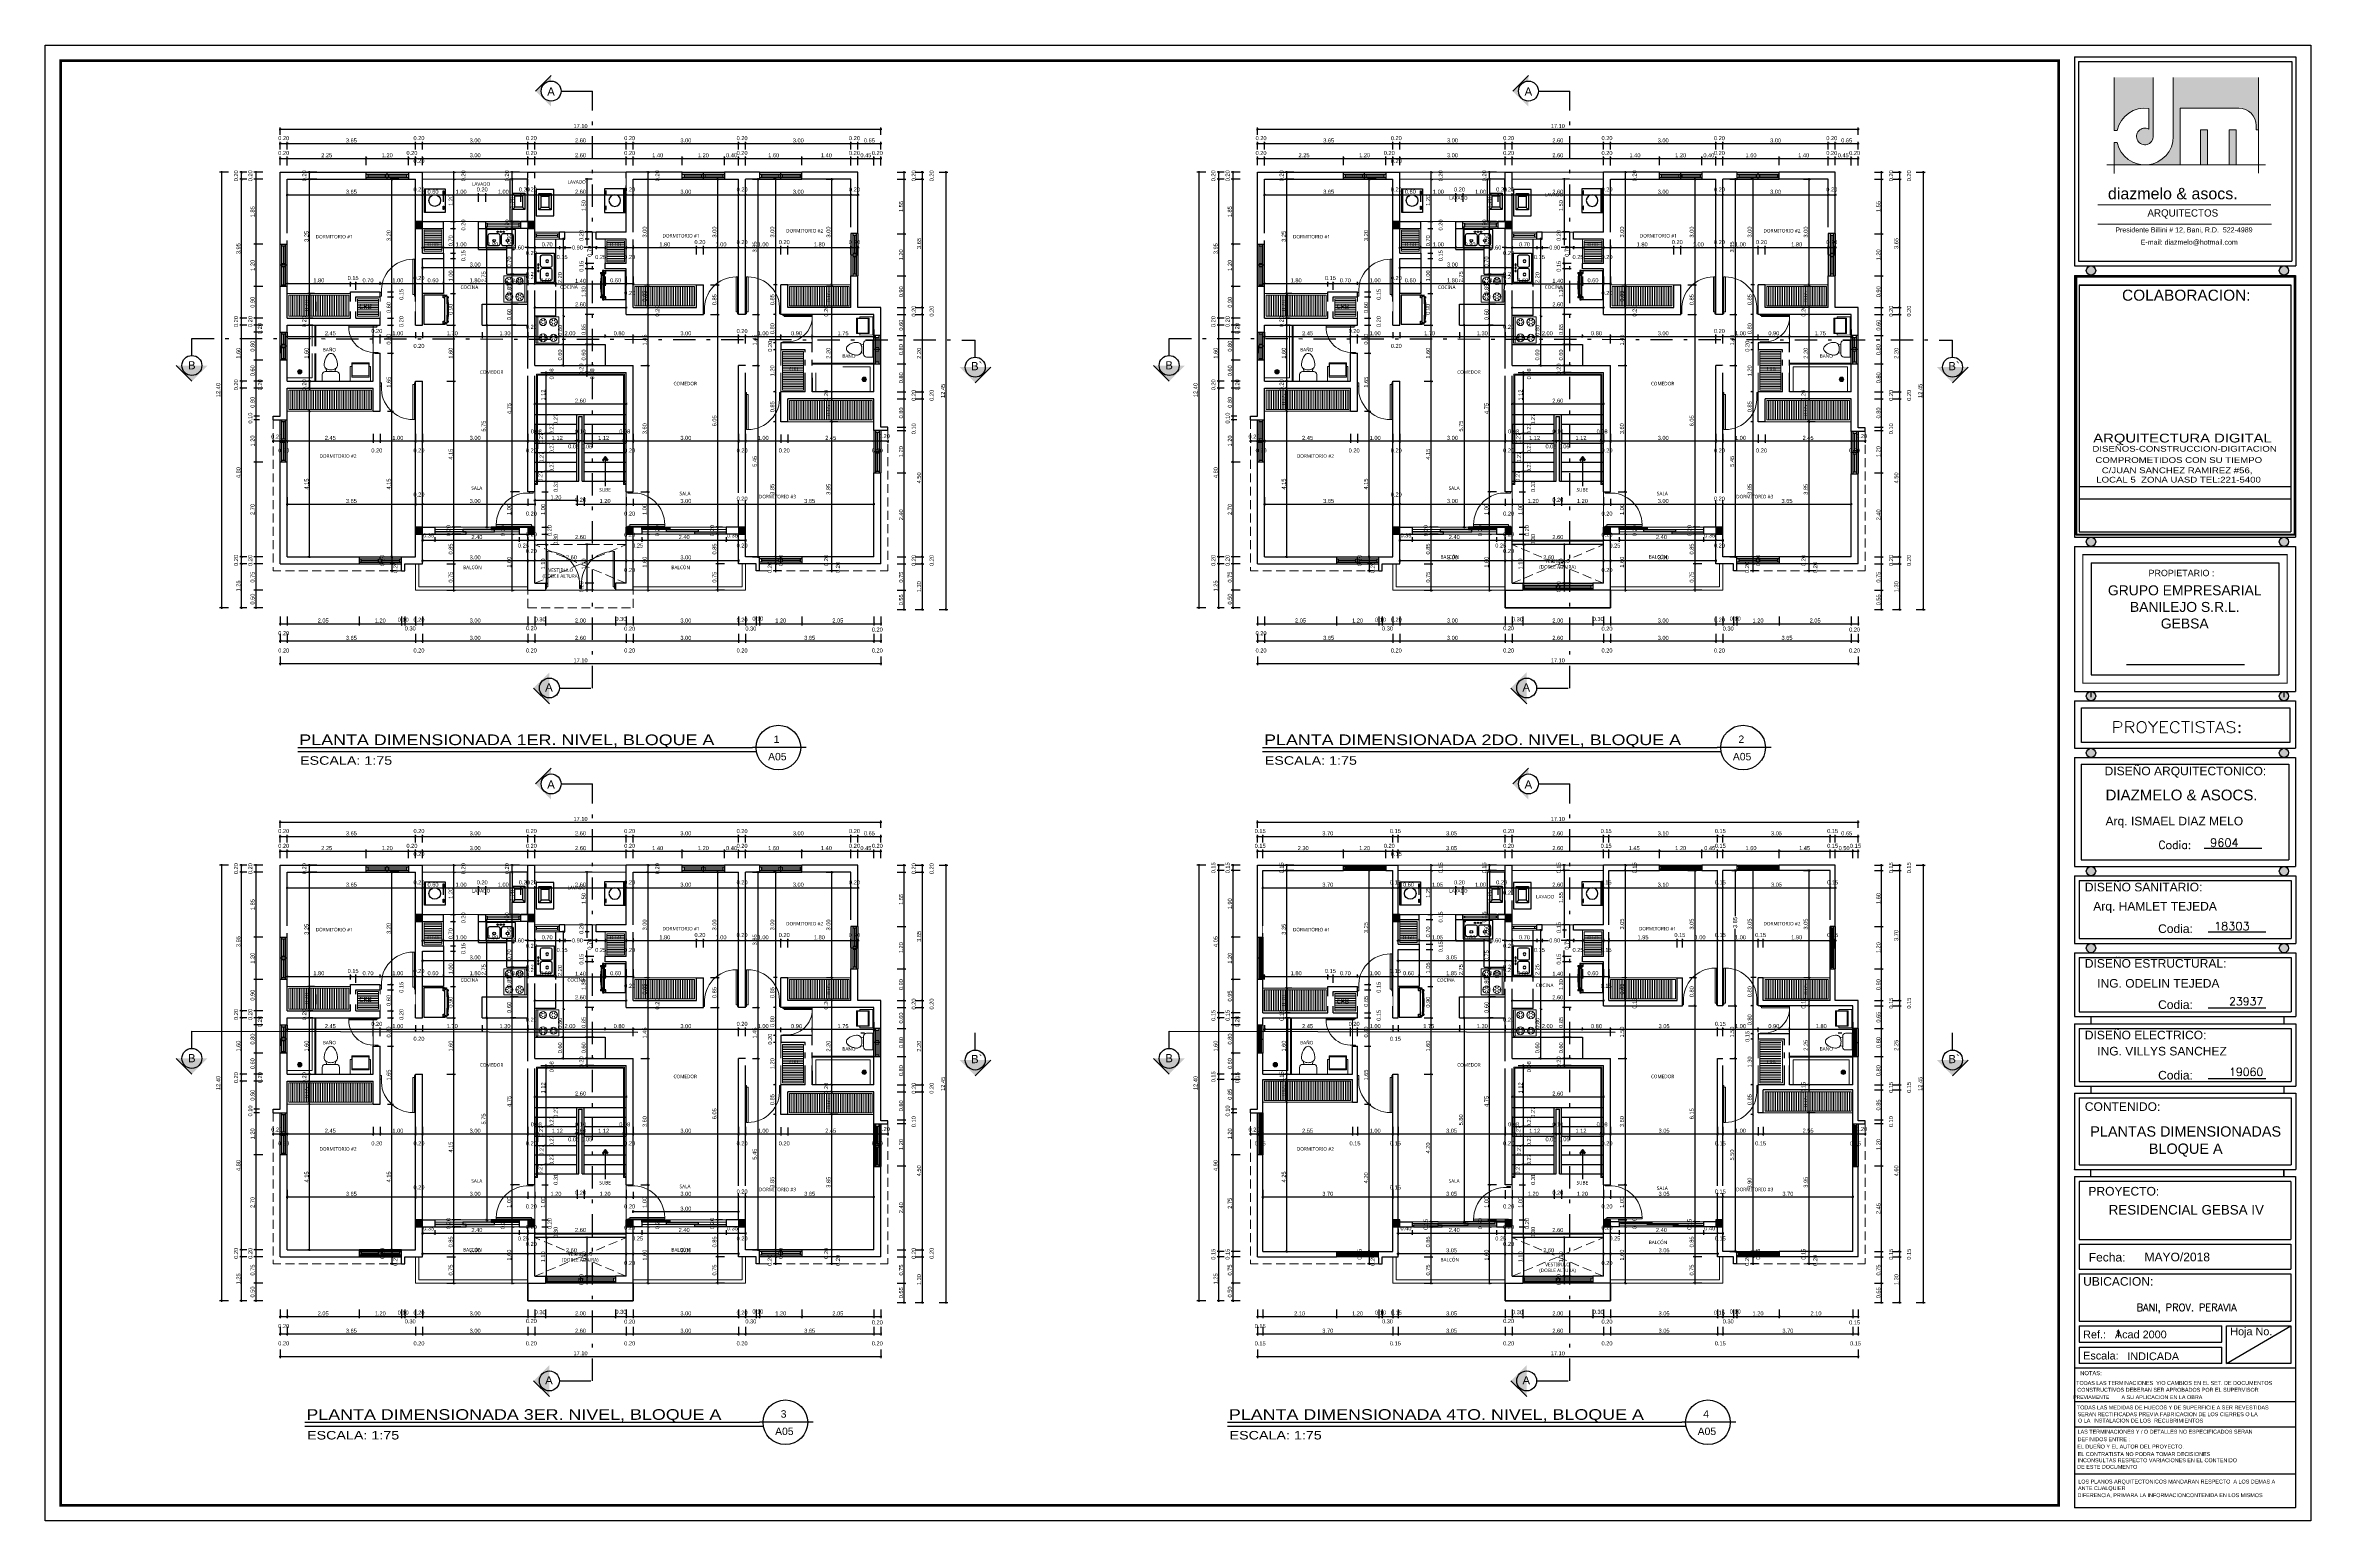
# Model space of a CAD drawing. Header units: feet. Extents: x -417 to 46, y -646 to -218.
# Drawn here: x -112.3 to -47.8, y -317.7 to -275.7 of the extents above; entities that cross this region are included whole.
import ezdxf
from ezdxf.enums import TextEntityAlignment as Align

# ---------------------------------------------------------------- set-up
doc = ezdxf.new("R2010")
doc.units = ezdxf.units.FT
doc.header["$MEASUREMENT"] = 0
for name, pattern in [('ACAD_ISO03W100', [30, 12, -18]), ('DASHDOT', [25.4, 12.7, -6.35, 0, -6.35]), ('DASHED', [19.05, 12.7, -6.35])]:
    doc.linetypes.add(name, pattern=pattern)
for name, color, linetype in [('1', 5, 'ACAD_ISO03W100'), ('COCINA', 2, 'Continuous'), ('columna', 9, 'Continuous'), ('DIM', 10, 'Continuous'), ('escalera', 2, 'Continuous'), ('GRDUTIY', 5, 'Continuous'), ('HOJA', 7, 'Continuous'), ('MARCO', 7, 'Continuous'), ('PERT-VENT', 2, 'Continuous'), ('TARGETA', 7, 'Continuous'), ('TARJETA2', 1, 'Continuous'), ('textos', 7, 'Continuous'), ('TEXXT', 8, 'Continuous')]:
    doc.layers.add(name, color=color, linetype=linetype)
for name, color, linetype, lineweight in [('A-GENM', 8, 'Continuous', 9), ('A-WALL', 4, 'Continuous', 25), ('closet', 8, 'Continuous', 5), ('DIM-COTAS', 1, 'Continuous', 5), ('FURN', 2, 'Continuous', 30), ('I-FURN', 2, 'Continuous', 0), ('MB', 2, 'Continuous', 20), ('muebles', 2, 'Continuous', 5), ('P-SANR-FIXT', 2, 'Continuous', 9), ('Piso', 8, 'Continuous', 9), ('puertas', 8, 'Continuous', 9), ('TEXTO', 7, 'Continuous', 5), ('TXT', 2, 'Continuous', 9), ('vuelo', 251, 'DASHED', 13)]:
    doc.layers.add(name, color=color, linetype=linetype, lineweight=lineweight)
doc.styles.add('ads', font='trebuc.ttf', dxfattribs={"height": 0.14})
doc.styles.add('DAMIAN', font='arial.ttf', dxfattribs={"height": 0.12})
doc.styles.add('DIMTEXT', font='dim', dxfattribs={"width": 0.75, "bigfont": 'special'})
doc.styles.get("Standard").update_dxf_attribs({"font": 'arial.ttf', "height": 0.115})
doc.styles.add('TITTEXTM', font='romanc.shx')
doc.dimstyles.new('KEILY', dxfattribs={"dimtxt": 0.115, "dimasz": 0.06, "dimexe": 0.05, "dimexo": 0.2, "dimgap": 0.03, "dimtad": 1, "dimzin": 1, "dimdsep": 46, "dimtxsty": 'Standard', "dimblk": 'ARCHTICK', "dimcen": 2.5, "dimdle": 0.03, "dimclrd": 256, "dimclre": 256, "dimclrt": 7, "dimadec": 0, "dimazin": 0, "dimtfac": 1, "dimtmove": 2, "dimatfit": 3, "dimfxl": 0.2, "dimfxlon": 1, "dimtolj": 1, "dimtzin": 1, "dimarcsym": 0})

# ---------------------------------------------------------------- blocks, each defined once
blk = doc.blocks.new('A$C6FFE63EF')
at = {"layer": 'TEXTO', "ltscale": 0.05}
h = blk.add_hatch(color=256, dxfattribs=at)
h.paths.add_polyline_path([(1.319, 2.87), (1.319, 2.479, 3.622679), (1.401, 2.342), (1.401, 3.449), (0.672, 3.449), (0.672, 2.457), (0.725, 2.457, -0.391497)])
h.paths.add_polyline_path([(1.246, 1.809, -0.351969), (0.725, 2.227), (0.672, 2.227), (0.672, 1.809)])
h.paths.add_polyline_path([(1.91, 2.875), (3.008, 2.875, -0.414214), (3.336, 2.547), (3.336, 2.466), (3.377, 2.466), (3.377, 3.449), (1.779, 3.449), (1.779, 2.342, -0.414214), (1.246, 1.809), (1.91, 1.809)])
h.paths.add_polyline_path([(2.418, 2.465), (2.287, 2.465), (2.287, 1.809), (2.418, 1.809)], flags=17)
h.paths.add_polyline_path([(2.959, 2.465), (2.828, 2.465), (2.828, 1.809), (2.959, 1.809)], flags=17)
for p, q in [((0.671, 2.456), (0.671, 3.448)), ((1.401, 2.341), (1.401, 3.448)), ((1.778, 2.341), (1.778, 3.448)), ((3.377, 2.465), (3.377, 3.448)), ((1.319, 2.479), (1.319, 2.869)), ((1.909, 1.808), (1.909, 2.874)), ((1.909, 2.874), (3.008, 2.874)), ((0.725, 2.456), (0.671, 2.456)), ((0.671, 1.808), (0.671, 2.227)), ((0.725, 2.227), (0.671, 2.227)), ((2.287, 1.808), (2.287, 2.464)), ((2.287, 2.464), (2.418, 2.464)), ((2.418, 1.808), (2.418, 2.464)), ((2.828, 1.808), (2.828, 2.464)), ((2.828, 2.464), (2.959, 2.464)), ((2.959, 1.808), (2.959, 2.464)), ((3.336, 2.546), (3.336, 2.465)), ((3.336, 2.465), (3.377, 2.465)), ((3.377, 2.465), (3.377, 1.653)), ((0.534, 1.808), (3.512, 1.808)), ((0.671, 1.808), (0.671, 1.647)), ((0.362, 1.057), (3.61, 1.057)), ((0.362, 0.698), (3.622, 0.698))]:
    blk.add_line(p, q, dxfattribs=at)
for centre, radius, start, end in [((1.245, 2.341), 0.533, 82.0412, 167.5619), ((3.008, 2.546), 0.328, 0, 90), ((1.245, 2.341), 0.533, 192.4381, 0), ((1.245, 2.341), 0.156, 61.7263, 0)]:
    blk.add_arc(centre, radius, start, end, dxfattribs=at)
at = {"layer": 'TEXTO', "ltscale": 0.3, "width": 13.01141, "attachment_point": 1}
for s, insert, char_height in [('{\\fSwis721 Blk BT|b0|i0|c0|p34;diazmelo & asocs.}', (0.552, 1.378), 0.21489), ('{\\fComic Sans MS|b0|i0|c0|p66;ARQUITECTOS}', (1.293, 0.975), 0.13753), ('{\\fArial|b0|i0|c0|p34;Presidente Billini # 12, Bani, R.D.  522-4989}', (0.69, 0.636), 0.09455), ('{\\fArial|b0|i0|c0|p34;E-mail: diazmelo@hotmail.com}', (1.167, 0.405), 0.09455)]:
    blk.add_mtext(s, dxfattribs=dict(at, insert=insert, char_height=char_height))
blk = doc.blocks.new('A$C2C3967B4')
at = {"layer": 'COCINA'}
for p, q in [((0.838, 0.52), (0, 0.52)), ((0, 0.52), (0, 0)), ((0.051, 0.342), (0.051, 0.119)), ((0.356, 0.393), (0.102, 0.393)), ((0.102, 0.068), (0.356, 0.068)), ((0.406, 0.119), (0.406, 0.342)), ((0.432, 0.342), (0.432, 0.119)), ((0.737, 0.393), (0.483, 0.393)), ((0.483, 0.068), (0.737, 0.068)), ((0.787, 0.119), (0.787, 0.342)), ((0.838, 0), (0.838, 0.52)), ((0, 0), (0.838, 0))]:
    blk.add_line(p, q, dxfattribs=at)
for centre, radius in [((0.229, 0.202), 0.0381), ((0.33, 0.456), 0.0201), ((0.419, 0.456), 0.0201), ((0.508, 0.456), 0.0201), ((0.61, 0.202), 0.0381)]:
    blk.add_circle(centre, radius, dxfattribs=at)
for centre, start, end in [((0.102, 0.342), 90, 180), ((0.102, 0.119), 180, 270), ((0.356, 0.342), 0, 90), ((0.356, 0.119), 270, 0), ((0.483, 0.342), 90, 180), ((0.483, 0.119), 180, 270), ((0.737, 0.342), 0, 90), ((0.737, 0.119), 270, 0)]:
    blk.add_arc(centre, 0.0508, start, end, dxfattribs=at)
blk = doc.blocks.new('A$C285A50AC')
at = {"layer": 'muebles'}
for p, q in [((0.001, 0.69, -0.889), (0, 0.029, -0.889)), ((0.001, 0.69), (0.001, 0.639)), ((0.763, 0.688), (0.001, 0.69)), ((0.763, 0.688, -0.889), (0.001, 0.69, -0.889)), ((0.762, 0.028, -0.889), (0.763, 0.688, -0.889)), ((0.763, 0.637), (0.763, 0.688)), ((0, 0.029, -0.889), (0.762, 0.028, -0.889)), ((0.001, 0.639), (0.763, 0.637))]:
    blk.add_line(p, q, dxfattribs=at)
at = {"layer": 'muebles', "color": 8}
for p, q in [((0.12, 0.505, 0.003), (0.054, 0.543, 0.003)), ((0.12, 0.467, 0.003), (0.054, 0.429, 0.003)), ((0.12, 0.2, 0.003), (0.065, 0.232, 0.003)), ((0.12, 0.162, 0.003), (0.065, 0.131, 0.003)), ((0.153, 0.143, 0.003), (0.152, 0.08, 0.003)), ((0.153, 0.524, 0.003), (0.153, 0.6, 0.003)), ((0.153, 0.448, 0.003), (0.153, 0.372, 0.003)), ((0.153, 0.219, 0.003), (0.153, 0.283, 0.003)), ((0.186, 0.505, 0.003), (0.252, 0.543, 0.003)), ((0.186, 0.467, 0.003), (0.252, 0.429, 0.003)), ((0.186, 0.2, 0.003), (0.241, 0.232, 0.003)), ((0.186, 0.162, 0.003), (0.241, 0.13, 0.003)), ((0.577, 0.2, 0.003), (0.511, 0.238, 0.003)), ((0.577, 0.162, 0.003), (0.511, 0.124, 0.003)), ((0.577, 0.466, 0.003), (0.522, 0.435, 0.003)), ((0.577, 0.504, 0.003), (0.523, 0.536, 0.003)), ((0.61, 0.523, 0.003), (0.611, 0.587, 0.003)), ((0.61, 0.447, 0.003), (0.61, 0.384, 0.003)), ((0.61, 0.219, 0.003), (0.61, 0.295, 0.003)), ((0.61, 0.142, 0.003), (0.61, 0.066, 0.003)), ((0.643, 0.504, 0.003), (0.698, 0.536, 0.003)), ((0.643, 0.466, 0.003), (0.698, 0.434, 0.003)), ((0.643, 0.199, 0.003), (0.709, 0.237, 0.003)), ((0.643, 0.161, 0.003), (0.709, 0.123, 0.003))]:
    blk.add_line(p, q, dxfattribs=at)
at = {"layer": 'muebles', "extrusion": (-0.001805, -0.999998, 0)}
for p, q in [((0.063, 0.027, -0.622), (0.698, 0.025, -0.622)), ((0.063, 0.027, -0.102), (0.698, 0.025, -0.102))]:
    blk.add_line(p, q, dxfattribs=at)
at = {"layer": 'muebles'}
for centre, radius in [((0.153, 0.486, 0.003), 0.114), ((0.153, 0.181, 0.003), 0.102), ((0.61, 0.181, 0.003), 0.114), ((0.61, 0.485, 0.003), 0.102)]:
    blk.add_circle(centre, radius, dxfattribs=at)
at = {"layer": 'muebles', "color": 8, "extrusion": (-0.001805, -0.999998, 0)}
for centre in [(0.089, -0.038, -0.027), (0.216, -0.038, -0.027), (0.381, -0.038, -0.027), (0.546, -0.038, -0.027), (0.673, -0.038, -0.027)]:
    blk.add_circle(centre, 0.0254, dxfattribs=at)
at = {"layer": 'muebles'}
for points in [[(0.001, 0.69, 0.254), (0.001, 0.639, 0.254), (0.763, 0.637, 0.254), (0.763, 0.688, 0.254)], [(0, 0.029), (0.001, 0.639), (0.763, 0.637), (0.762, 0.028)]]:
    blk.add_3dface(points, dxfattribs=at)
at = {"layer": 'muebles', "color": 8}
for points in [[(0.025, 0.027, -0.076), (0.025, 0.027, -0.533), (0.737, 0.025, -0.533), (0.737, 0.025, -0.076)], [(0.025, 0.027, -0.597), (0.025, 0.027, -0.851), (0.737, 0.025, -0.851), (0.737, 0.025, -0.597)]]:
    blk.add_3dface(points, dxfattribs=at)
blk = doc.blocks.new('A$C007B5363')
at = {"layer": 'COCINA'}
for p, q in [((0, 0.829), (0.594, 0.829)), ((0, 0), (0, 0.829)), ((0.551, 0.816), (0.551, 0.752)), ((0.621, 0.822), (0.557, 0.822)), ((0.557, 0.746), (0.582, 0.746)), ((0.589, 0.752), (0.589, 0.778)), ((0.594, 0.829), (0.601, 0.829)), ((0.594, 0.822), (0.594, 0.829)), ((0.594, 0.045), (0.594, 0.784)), ((0.595, 0.784), (0.621, 0.784)), ((0.601, 0.829), (0.601, 0.822)), ((0.645, 0.829), (0.601, 0.829)), ((0.601, 0.784), (0.601, 0.044)), ((0.627, 0.791), (0.627, 0.816)), ((0.649, 0.778), (0.671, 0.778)), ((0.671, 0.74), (0.651, 0.74)), ((0.654, 0.702), (0.671, 0.702)), ((0.671, 0.778), (0.698, 0.778)), ((0.671, 0.74), (0.671, 0.778)), ((0.671, 0.74), (0.671, 0.778)), ((0.698, 0.74), (0.671, 0.74)), ((0.671, 0.74), (0.671, 0.702)), ((0.671, 0.702), (0.671, 0.74)), ((0.699, 0.74), (0.699, 0.778)), ((0.594, 0), (0, 0)), ((0.551, 0.076), (0.551, 0.013)), ((0.582, 0.083), (0.557, 0.083)), ((0.557, 0.006), (0.621, 0.006)), ((0.589, 0.051), (0.589, 0.076)), ((0.594, 0), (0.594, 0.006)), ((0.594, 0), (0.601, 0)), ((0.621, 0.044), (0.595, 0.044)), ((0.601, 0.006), (0.601, 0)), ((0.601, 0), (0.645, 0)), ((0.627, 0.013), (0.627, 0.038)), ((0.671, 0.051), (0.649, 0.051)), ((0.651, 0.089), (0.671, 0.089)), ((0.671, 0.127), (0.654, 0.127)), ((0.671, 0.127), (0.671, 0.089)), ((0.671, 0.089), (0.671, 0.127)), ((0.671, 0.089), (0.698, 0.089)), ((0.671, 0.051), (0.671, 0.089)), ((0.671, 0.051), (0.671, 0.089)), ((0.698, 0.051), (0.671, 0.051)), ((0.699, 0.051), (0.699, 0.089))]:
    blk.add_line(p, q, dxfattribs=at)
for centre, radius, start, end in [((0.557, 0.816), 0.00635, 90, 180), ((0.557, 0.752), 0.00635, 180, 270), ((0.582, 0.752), 0.00635, 270, 360), ((0.595, 0.778), 0.00635, 90, 180), ((0.621, 0.816), 0.00635, 360, 90), ((0.621, 0.791), 0.00635, 270, 360), ((-3.851, 0.414), 4.515, 354.73513, 5.26487), ((-3.079, 0.414), 3.761, 355.61817, 4.38183), ((-1.675, 0.414), 2.373, 352.11514, 7.88486), ((0.557, 0.076), 0.00635, 90, 180), ((0.557, 0.013), 0.00635, 180, 270), ((0.582, 0.076), 0.00635, 360, 90), ((0.595, 0.051), 0.00635, 180, 270), ((0.621, 0.038), 0.00635, 360, 90), ((0.621, 0.013), 0.00635, 270, 360)]:
    blk.add_arc(centre, radius, start, end, dxfattribs=at)
blk = doc.blocks.new('bath_sink_6127 - bath_sink_6127-V2-Nivel 1')
at = {"layer": 'I-FURN'}
for p, q in [((0.293, 0.297), (-0.127, 0.297)), ((-0.127, 0.297), (-0.127, -0.29)), ((0.395, 0.244), (-0.005, 0.244)), ((-0.005, 0.244), (-0.005, -0.245)), ((0.025, -0.234), (0.025, 0.233)), ((0.025, 0.233), (0.369, 0.233)), ((0.293, 0.244), (0.293, 0.297)), ((0.369, 0.233), (0.369, -0.234)), ((0.395, -0.245), (0.395, 0.244)), ((0.293, -0.29), (-0.127, -0.29)), ((-0.005, -0.245), (0.395, -0.245)), ((0.369, -0.234), (0.025, -0.234)), ((0.293, -0.29), (0.293, -0.245))]:
    blk.add_line(p, q, dxfattribs=at)
blk = doc.blocks.new('Toilet_-_Tank_-_3D_4840 - 17_ High_ Seat Not Visible-536545-Nivel 1')
at = {"layer": 'P-SANR-FIXT'}
for p, q in [((0.248, 0.489), (-0.248, 0.489)), ((-0.248, 0.489), (-0.248, 0.298)), ((-0.159, 0.21), (-0.123, 0.21)), ((-0.123, 0.21), (-0.132, 0.127)), ((-0.123, 0.21), (0.123, 0.21)), ((0.132, 0.127), (0.123, 0.21)), ((0.123, 0.21), (0.159, 0.21)), ((0.248, 0.298), (0.248, 0.489))]:
    blk.add_line(p, q, dxfattribs=at)
for centre, radius, start, end in [((-0.159, 0.298), 0.0889, 180, 270), ((-0.023, 0.008), 0.167, 151.05961, 182.70905), ((-0.083, 0.041), 0.0995, 119.89806, 151.05961), ((0, -0.104), 0.266, 90.10194, 119.89806), ((0, -0.104), 0.266, 60.10194, 89.89806), ((0.083, 0.041), 0.0995, 28.94039, 60.10194), ((0.159, 0.298), 0.0889, 270, 360), ((0.023, 0.008), 0.167, 357.29095, 28.94039), ((0.25, 0.021), 0.441, 182.70905, 218.50584), ((0.011, -0.169), 0.136, 218.50584, 265.21903), ((-0.011, -0.169), 0.136, 274.78097, 321.49416), ((-0.25, 0.021), 0.441, 321.49416, 357.29095)]:
    blk.add_arc(centre, radius, start, end, dxfattribs=at)
blk = doc.blocks.new('A$C3D6C2CD6')
at = {"layer": 'P-SANR-FIXT'}
for p, q in [((0, 1.6), (0.787, 1.6)), ((0, 0.102), (0, 1.6)), ((0.711, 1.6), (0.711, 0.102)), ((0.787, 0), (0.787, 1.6)), ((0.813, 1.6), (0.813, 0)), ((0.711, 0.102), (0, 0.102)), ((0.324, 0.227), (0.324, 0.317)), ((0.333, 0.317), (0.333, 0.227)), ((0.351, 0.227), (0.351, 0.317)), ((0.36, 0.317), (0.36, 0.227)), ((0.378, 0.227), (0.378, 0.317)), ((0.387, 0.317), (0.387, 0.227)), ((0, 0), (0.787, 0)), ((0.124, 0), (0.787, 0)), ((0.813, 0), (0.787, 0)), ((0.813, 0), (0.787, 0))]:
    blk.add_line(p, q, dxfattribs=at)
for centre, radius, start, end in [((0.356, 0.272), 0.0635, 90, 270), ((0.356, 0.272), 0.0635, 90, 270), ((0.328, 0.317), 0.00444, 360, 180), ((0.328, 0.227), 0.00444, 180, 360), ((0.356, 0.317), 0.00444, 360, 180), ((0.356, 0.227), 0.00444, 180, 360), ((0.356, 0.272), 0.0635, 270, 90), ((0.356, 0.272), 0.0635, 270, 90), ((0.383, 0.317), 0.00444, 360, 180), ((0.383, 0.227), 0.00444, 180, 360)]:
    blk.add_arc(centre, radius, start, end, dxfattribs=at)
blk = doc.blocks.new('A$C4D292AF4')
at = {"layer": 'puertas'}
for points in [[(0.03, 0.05), (0.07, 0.05), (0.07, 1.05), (0.03, 1.05)], [(0, 0), (0.03, 0), (0.03, 0.1), (0, 0.1)], [(0.97, 0), (1, 0), (1, 0.1), (0.97, 0.1)]]:
    blk.add_lwpolyline(points, close=True, dxfattribs=at)
blk.add_arc((0.068, 0.147), 0.903, 357.04812, 89.85557, dxfattribs=at)
blk = doc.blocks.new('A$C6DF15AF1')
for points in [[(0, 0), (0.896, 0), (0.896, 0.067), (0, 0.067)], [(0.796, 0.067), (1.703, 0.067), (1.703, 0.133), (0.796, 0.133)], [(1.603, 0.133), (2.4, 0.133), (2.4, 0.2), (1.603, 0.2)]]:
    blk.add_hatch(color=256).paths.add_polyline_path(points)
at = {"layer": 'PERT-VENT', "extrusion": (-6.28888e-16, -1.94037e-15, -1)}
for points in [[(0, 0), (-0.896, 0), (-0.896, 0.067), (0, 0.067)], [(-0.796, 0.067), (-1.703, 0.067), (-1.703, 0.133), (-0.796, 0.133)], [(-1.603, 0.133), (-2.4, 0.133), (-2.4, 0.2), (-1.603, 0.2)]]:
    blk.add_lwpolyline(points, close=True, dxfattribs=at)
at = {"layer": 'Piso'}
for p, q in [((0, 0.2), (2.4, 0.2)), ((0, 0), (2.4, 0))]:
    blk.add_line(p, q, dxfattribs=at)
at = {"layer": 'Piso', "extrusion": (-6.28888e-16, -1.94037e-15, -1)}
for p, q in [((0.796, 0.133), (0, 0.133)), ((1.703, 0.067), (2.4, 0.067))]:
    blk.add_line(p, q, dxfattribs=at)
blk = doc.blocks.new('A$C01EB0BB3')
at = {"layer": 'FURN'}
for p, q in [((0, 0, 224.56), (0, 0.61, 224.56)), ((0, 0.61, 224.56), (0.533, 0.61, 224.56)), ((0.503, 0.61, 224.56), (0.503, 0, 224.56)), ((0.533, 0.61, 224.56), (0.533, 0, 224.56)), ((0.533, 0, 224.56), (0, 0, 224.56))]:
    blk.add_line(p, q, dxfattribs=at)
at = {"layer": 'FURN', "ltscale": 0.02, "elevation": 224.56}
for points in [[(0.047, 0.536), (0.047, 0.45), (0.032, 0.45), (0.032, 0.536)], [(0.047, 0.143), (0.047, 0.057), (0.032, 0.057), (0.032, 0.143)]]:
    blk.add_lwpolyline(points, close=True, dxfattribs=at)
at = {"layer": 'FURN', "ltscale": 0.02}
blk.add_circle((0.267, 0.305, 224.56), 0.15, dxfattribs=at)
blk = doc.blocks.new('A$C153C7E87')
at = {"layer": 'COCINA'}
for p, q in [((0.076, 0.804), (0.143, 0.731)), ((0.427, 0.804), (0.36, 0.731)), ((0.143, 0.411), (0.076, 0.339)), ((0.36, 0.411), (0.427, 0.339))]:
    blk.add_line(p, q, dxfattribs=at)
at = {"layer": 'COCINA', "extrusion": (1.60732e-15, -2.48059e-15, -1)}
for points in [[(-0.502, 1.2), (0, 1.2), (0, 0), (-0.502, 0)], [(-0.427, 0.339), (-0.076, 0.339), (-0.076, 0.804), (-0.427, 0.804)], [(-0.36, 0.411), (-0.143, 0.411), (-0.143, 0.731), (-0.36, 0.731)]]:
    blk.add_lwpolyline(points, close=True, dxfattribs=at)
blk = doc.blocks.new('A$C78C8556F')
at = {"layer": 'PERT-VENT', "extrusion": (-2.36659e-12, 8.94772e-16, -1)}
for p, q in [((0, 0.2), (2, 0.2)), ((0, 0.15), (2, 0.15)), ((0, 0.05), (2, 0.05)), ((2, 0), (0, 0)), ((0.047, 0.1), (0.953, 0.1)), ((0.953, 0.15), (0.953, 0.05)), ((1, 0.2), (1, 0)), ((1.047, 0.15), (1.047, 0.05)), ((1.047, 0.1), (1.946, 0.1)), ((1.946, 0.05), (1.946, 0.15))]:
    blk.add_line(p, q, dxfattribs=at)
at = {"layer": 'PERT-VENT'}
blk.add_line((0.047, 0.05), (0.047, 0.15), dxfattribs=at)
blk = doc.blocks.new('A$C59FC24C1')
at = {"layer": 'PERT-VENT', "extrusion": (-2.36783e-12, 8.94772e-16, -1)}
for p, q in [((0, 0), (0, 1.2)), ((0.038, 1.2), (0.038, 0)), ((0.038, 1.165), (0.113, 1.165)), ((0.038, 1.165), (0.113, 1.165)), ((0.075, 1.165), (0.075, 0.635)), ((0.113, 1.2), (0.113, 0)), ((0.15, 1.2), (0.15, 0)), ((0.15, 0.6), (0, 0.6)), ((0.113, 0.635), (0.038, 0.635)), ((0.113, 0.565), (0.038, 0.565)), ((0.038, 0.04), (0.113, 0.04)), ((0.075, 0.565), (0.075, 0.04))]:
    blk.add_line(p, q, dxfattribs=at)
blk = doc.blocks.new('A$C5EA57A7C')
for points in [[(0.038, 0), (0.86, 0), (0.86, 0.05), (0.038, 0.05)], [(0.735, 0.05), (1.6, 0.05), (1.6, 0.1), (0.735, 0.1)], [(1.475, 0.1), (2.362, 0.1), (2.362, 0.15), (1.475, 0.15)]]:
    blk.add_hatch(color=256).paths.add_polyline_path(points)
at = {"layer": 'PERT-VENT', "extrusion": (-6.28888e-16, -1.94037e-15, -1)}
for points in [[(-0.038, 0), (-0.86, 0), (-0.86, 0.05), (-0.038, 0.05)], [(-0.735, 0.05), (-1.6, 0.05), (-1.6, 0.1), (-0.735, 0.1)], [(-1.475, 0.1), (-2.362, 0.1), (-2.362, 0.15), (-1.475, 0.15)]]:
    blk.add_lwpolyline(points, close=True, dxfattribs=at)
at = {"layer": 'Piso'}
for p, q in [((0, 0.15), (2.4, 0.15)), ((0, 0), (2.4, 0))]:
    blk.add_line(p, q, dxfattribs=at)
at = {"layer": 'Piso', "extrusion": (-6.28888e-16, -1.94037e-15, -1)}
for p, q in [((0.823, 0.1), (0, 0.1)), ((1.6, 0.05), (2.4, 0.05))]:
    blk.add_line(p, q, dxfattribs=at)
blk = doc.blocks.new('A$C72735B25')
at = {"layer": 'PERT-VENT', "extrusion": (-1.27878e-17, -1.31713e-15, -1)}
for p, q in [((0, 0), (0, 1.203)), ((0.05, 0), (0.05, 1.203)), ((0.15, 0.648), (0.05, 0.648)), ((0.1, 0.648), (0.1, 1.149)), ((0.15, 0), (0.15, 1.203)), ((0.2, 0), (0.2, 1.203)), ((0.2, 0.602), (0, 0.602)), ((0.15, 0.555), (0.05, 0.555)), ((0.05, 0.05), (0.15, 0.05)), ((0.1, 0.05), (0.1, 0.555))]:
    blk.add_line(p, q, dxfattribs=at)
at = {"layer": 'PERT-VENT', "extrusion": (-1.27878e-17, 1.31713e-15, -1)}
blk.add_line((0.05, 1.153), (0.15, 1.153), dxfattribs=at)
blk = doc.blocks.new('A$C15954AF6')
at = {"layer": 'P-SANR-FIXT'}
for p, q in [((0, 0.813), (1.75, 0.813)), ((0, 0.813), (0.001, 0.001)), ((1.75, 0.787), (0, 0.787)), ((0.102, 0.711), (1.648, 0.711)), ((0.102, 0.711), (0.102, 0)), ((1.648, 0.711), (1.649, 0)), ((1.75, 0.813), (1.75, 0)), ((1.649, 0), (0.001, 0)), ((1.434, 0.387), (1.523, 0.387)), ((1.523, 0.378), (1.434, 0.378)), ((1.434, 0.36), (1.523, 0.36)), ((1.523, 0.351), (1.434, 0.351)), ((1.434, 0.333), (1.523, 0.333)), ((1.523, 0.324), (1.434, 0.324)), ((1.649, 0), (1.75, 0))]:
    blk.add_line(p, q, dxfattribs=at)
for centre, radius, start, end in [((1.478, 0.355), 0.0635, 0.04719, 180.04719), ((1.478, 0.355), 0.0635, 0.04719, 180.04719), ((1.478, 0.355), 0.0635, 180.04719, 0.04719), ((1.478, 0.355), 0.0635, 180.04719, 0.04719), ((1.434, 0.383), 0.00444, 90.04719, 270.04719), ((1.434, 0.355), 0.00444, 90.04719, 270.04719), ((1.434, 0.328), 0.00444, 90.04719, 270.04719), ((1.523, 0.383), 0.00444, 270.04719, 90.04719), ((1.523, 0.355), 0.00444, 270.04719, 90.04719), ((1.523, 0.328), 0.00444, 270.04719, 90.04719)]:
    blk.add_arc(centre, radius, start, end, dxfattribs=at)
blk = doc.blocks.new('A$C5F285EFA')
at = {"layer": 'P-SANR-FIXT'}
for p, q in [((0, 0.813), (1.8, 0.813)), ((0, 0.813), (0.001, 0.001)), ((1.8, 0.787), (0, 0.787)), ((0.102, 0.711), (1.698, 0.711)), ((0.102, 0.711), (0.102, 0)), ((1.698, 0.711), (1.699, 0)), ((1.8, 0.813), (1.8, 0)), ((1.699, 0), (0.001, 0)), ((1.484, 0.387), (1.573, 0.387)), ((1.573, 0.378), (1.484, 0.378)), ((1.484, 0.36), (1.573, 0.36)), ((1.573, 0.351), (1.484, 0.351)), ((1.484, 0.333), (1.573, 0.333)), ((1.573, 0.324), (1.484, 0.324)), ((1.699, 0), (1.8, 0))]:
    blk.add_line(p, q, dxfattribs=at)
for centre, radius, start, end in [((1.528, 0.355), 0.0635, 0.04719, 180.04719), ((1.528, 0.355), 0.0635, 0.04719, 180.04719), ((1.528, 0.355), 0.0635, 180.04719, 0.04719), ((1.528, 0.355), 0.0635, 180.04719, 0.04719), ((1.484, 0.383), 0.00444, 90.04719, 270.04719), ((1.484, 0.355), 0.00444, 90.04719, 270.04719), ((1.484, 0.328), 0.00444, 90.04719, 270.04719), ((1.573, 0.383), 0.00444, 270.04719, 90.04719), ((1.573, 0.355), 0.00444, 270.04719, 90.04719), ((1.573, 0.328), 0.00444, 270.04719, 90.04719)]:
    blk.add_arc(centre, radius, start, end, dxfattribs=at)
blk = doc.blocks.new('_ArchTick')
at = {"layer": 'DIM-COTAS', "color": 0, "const_width": 0.15}
blk.add_lwpolyline([(-0.5, -0.5), (0.5, 0.5)], dxfattribs=at)
blk = doc.blocks.new('*D153')
at = {"layer": 'Defpoints', "color": 0, "transparency": 16777216}
for p in [(-105.364, -278.936), (-105.564, -279.332), (-105.364, -279.532)]:
    blk.add_point(p, dxfattribs=at)
at = {"layer": 'DIM', "lineweight": -2, "transparency": 16777216}
for p, q in [((-105.594, -278.936), (-105.334, -278.936)), ((-105.564, -279.132), (-105.564, -278.886)), ((-105.364, -279.136), (-105.364, -278.886))]:
    blk.add_line(p, q, dxfattribs=at)
at = {"layer": 'DIM', "lineweight": -2, "transparency": 16777216, "xscale": 0.06, "yscale": 0.06, "zscale": 0.06, "rotation": 180}
blk.add_blockref('_ArchTick', (-105.564, -278.936), dxfattribs=at)
at = {"layer": 'DIM', "lineweight": -2, "transparency": 16777216, "xscale": 0.06, "yscale": 0.06, "zscale": 0.06}
blk.add_blockref('_ArchTick', (-105.364, -278.936), dxfattribs=at)
at = {"layer": 'DIM', "color": 7, "transparency": 16777216, "insert": (-105.464, -278.783), "char_height": 0.115, "attachment_point": 5}
blk.add_mtext('\\A1;0.20', dxfattribs=at)
blk = doc.blocks.new('*D154')
at = {"layer": 'Defpoints', "color": 0, "transparency": 16777216}
for p in [(-103.118, -278.936), (-105.364, -279.532), (-103.118, -279.332)]:
    blk.add_point(p, dxfattribs=at)
at = {"layer": 'DIM', "lineweight": -2, "transparency": 16777216}
for p, q in [((-105.394, -278.936), (-103.088, -278.936)), ((-105.364, -279.136), (-105.364, -278.886)), ((-103.118, -279.132), (-103.118, -278.886))]:
    blk.add_line(p, q, dxfattribs=at)
at = {"layer": 'DIM', "lineweight": -2, "transparency": 16777216, "xscale": 0.06, "yscale": 0.06, "zscale": 0.06, "rotation": 180}
blk.add_blockref('_ArchTick', (-105.364, -278.936), dxfattribs=at)
at = {"layer": 'DIM', "lineweight": -2, "transparency": 16777216, "xscale": 0.06, "yscale": 0.06, "zscale": 0.06}
blk.add_blockref('_ArchTick', (-103.118, -278.936), dxfattribs=at)
at = {"layer": 'DIM', "color": 7, "transparency": 16777216, "insert": (-104.241, -278.848), "char_height": 0.115, "attachment_point": 5}
blk.add_mtext('\\A1;2.25', dxfattribs=at)
blk = doc.blocks.new('*D155')
at = {"layer": 'Defpoints', "color": 0, "transparency": 16777216}
for p in [(-101.914, -278.936), (-103.118, -279.332), (-101.914, -279.332)]:
    blk.add_point(p, dxfattribs=at)
at = {"layer": 'DIM', "lineweight": -2, "transparency": 16777216}
for p, q in [((-103.148, -278.936), (-101.884, -278.936)), ((-103.118, -279.132), (-103.118, -278.886)), ((-101.914, -279.132), (-101.914, -278.886))]:
    blk.add_line(p, q, dxfattribs=at)
at = {"layer": 'DIM', "lineweight": -2, "transparency": 16777216, "xscale": 0.06, "yscale": 0.06, "zscale": 0.06, "rotation": 180}
blk.add_blockref('_ArchTick', (-103.118, -278.936), dxfattribs=at)
at = {"layer": 'DIM', "lineweight": -2, "transparency": 16777216, "xscale": 0.06, "yscale": 0.06, "zscale": 0.06}
blk.add_blockref('_ArchTick', (-101.914, -278.936), dxfattribs=at)
at = {"layer": 'DIM', "color": 7, "transparency": 16777216, "insert": (-102.516, -278.848), "char_height": 0.115, "attachment_point": 5}
blk.add_mtext('\\A1;1.20', dxfattribs=at)
blk = doc.blocks.new('*D156')
at = {"layer": 'Defpoints', "color": 0, "transparency": 16777216}
for p in [(-101.714, -278.936), (-101.914, -279.332), (-101.714, -279.532)]:
    blk.add_point(p, dxfattribs=at)
at = {"layer": 'DIM', "lineweight": -2, "transparency": 16777216}
for p, q in [((-101.944, -278.936), (-101.684, -278.936)), ((-101.914, -279.132), (-101.914, -278.886)), ((-101.714, -279.136), (-101.714, -278.886))]:
    blk.add_line(p, q, dxfattribs=at)
at = {"layer": 'DIM', "lineweight": -2, "transparency": 16777216, "xscale": 0.06, "yscale": 0.06, "zscale": 0.06, "rotation": 180}
blk.add_blockref('_ArchTick', (-101.914, -278.936), dxfattribs=at)
at = {"layer": 'DIM', "lineweight": -2, "transparency": 16777216, "xscale": 0.06, "yscale": 0.06, "zscale": 0.06}
blk.add_blockref('_ArchTick', (-101.714, -278.936), dxfattribs=at)
at = {"layer": 'DIM', "color": 7, "transparency": 16777216, "insert": (-101.814, -278.783), "char_height": 0.115, "attachment_point": 5}
blk.add_mtext('\\A1;0.20', dxfattribs=at)
blk = doc.blocks.new('*D157')
at = {"layer": 'Defpoints', "color": 0, "transparency": 16777216}
for p in [(-101.514, -278.936), (-101.714, -279.532), (-101.514, -279.332)]:
    blk.add_point(p, dxfattribs=at)
at = {"layer": 'DIM', "lineweight": -2, "transparency": 16777216}
for p, q in [((-101.744, -278.936), (-101.484, -278.936)), ((-101.714, -279.136), (-101.714, -278.886)), ((-101.514, -279.132), (-101.514, -278.886))]:
    blk.add_line(p, q, dxfattribs=at)
at = {"layer": 'DIM', "lineweight": -2, "transparency": 16777216, "xscale": 0.06, "yscale": 0.06, "zscale": 0.06, "rotation": 180}
blk.add_blockref('_ArchTick', (-101.714, -278.936), dxfattribs=at)
at = {"layer": 'DIM', "lineweight": -2, "transparency": 16777216, "xscale": 0.06, "yscale": 0.06, "zscale": 0.06}
blk.add_blockref('_ArchTick', (-101.514, -278.936), dxfattribs=at)
at = {"layer": 'DIM', "color": 7, "transparency": 16777216, "insert": (-101.614, -279.014), "char_height": 0.115, "attachment_point": 5}
blk.add_mtext('\\A1;0.20', dxfattribs=at)
blk = doc.blocks.new('*D158')
at = {"layer": 'Defpoints', "color": 0, "transparency": 16777216}
for p in [(-98.514, -278.936), (-101.514, -279.332), (-98.514, -279.332)]:
    blk.add_point(p, dxfattribs=at)
at = {"layer": 'DIM', "lineweight": -2, "transparency": 16777216}
for p, q in [((-101.544, -278.936), (-98.484, -278.936)), ((-101.514, -279.132), (-101.514, -278.886)), ((-98.514, -279.132), (-98.514, -278.886))]:
    blk.add_line(p, q, dxfattribs=at)
at = {"layer": 'DIM', "lineweight": -2, "transparency": 16777216, "xscale": 0.06, "yscale": 0.06, "zscale": 0.06, "rotation": 180}
blk.add_blockref('_ArchTick', (-101.514, -278.936), dxfattribs=at)
at = {"layer": 'DIM', "lineweight": -2, "transparency": 16777216, "xscale": 0.06, "yscale": 0.06, "zscale": 0.06}
blk.add_blockref('_ArchTick', (-98.514, -278.936), dxfattribs=at)
at = {"layer": 'DIM', "color": 7, "transparency": 16777216, "insert": (-100.014, -278.847), "char_height": 0.115, "attachment_point": 5}
blk.add_mtext('\\A1;3.00', dxfattribs=at)
blk = doc.blocks.new('*D159')
at = {"layer": 'Defpoints', "color": 0, "transparency": 16777216}
for p in [(-98.314, -278.936), (-98.514, -279.332), (-98.314, -279.332)]:
    blk.add_point(p, dxfattribs=at)
at = {"layer": 'DIM', "lineweight": -2, "transparency": 16777216}
for p, q in [((-98.544, -278.936), (-98.284, -278.936)), ((-98.514, -279.132), (-98.514, -278.886)), ((-98.314, -279.132), (-98.314, -278.886))]:
    blk.add_line(p, q, dxfattribs=at)
at = {"layer": 'DIM', "lineweight": -2, "transparency": 16777216, "xscale": 0.06, "yscale": 0.06, "zscale": 0.06, "rotation": 180}
blk.add_blockref('_ArchTick', (-98.514, -278.936), dxfattribs=at)
at = {"layer": 'DIM', "lineweight": -2, "transparency": 16777216, "xscale": 0.06, "yscale": 0.06, "zscale": 0.06}
blk.add_blockref('_ArchTick', (-98.314, -278.936), dxfattribs=at)
at = {"layer": 'DIM', "color": 7, "transparency": 16777216, "insert": (-98.414, -278.783), "char_height": 0.115, "attachment_point": 5}
blk.add_mtext('\\A1;0.20', dxfattribs=at)
blk = doc.blocks.new('*D160')
at = {"layer": 'Defpoints', "color": 0, "transparency": 16777216}
for p in [(-95.714, -278.936), (-98.314, -279.332), (-95.714, -279.332)]:
    blk.add_point(p, dxfattribs=at)
at = {"layer": 'DIM', "lineweight": -2, "transparency": 16777216}
for p, q in [((-98.344, -278.936), (-95.684, -278.936)), ((-98.314, -279.132), (-98.314, -278.886)), ((-95.714, -279.132), (-95.714, -278.886))]:
    blk.add_line(p, q, dxfattribs=at)
at = {"layer": 'DIM', "lineweight": -2, "transparency": 16777216, "xscale": 0.06, "yscale": 0.06, "zscale": 0.06, "rotation": 180}
blk.add_blockref('_ArchTick', (-98.314, -278.936), dxfattribs=at)
at = {"layer": 'DIM', "lineweight": -2, "transparency": 16777216, "xscale": 0.06, "yscale": 0.06, "zscale": 0.06}
blk.add_blockref('_ArchTick', (-95.714, -278.936), dxfattribs=at)
at = {"layer": 'DIM', "color": 7, "transparency": 16777216, "insert": (-97.014, -278.848), "char_height": 0.115, "attachment_point": 5}
blk.add_mtext('\\A1;2.60', dxfattribs=at)
blk = doc.blocks.new('*D161')
at = {"layer": 'Defpoints', "color": 0, "transparency": 16777216}
for p in [(-95.514, -278.936), (-95.714, -279.332), (-95.514, -279.532)]:
    blk.add_point(p, dxfattribs=at)
at = {"layer": 'DIM', "lineweight": -2, "transparency": 16777216}
for p, q in [((-95.744, -278.936), (-95.484, -278.936)), ((-95.714, -279.132), (-95.714, -278.886)), ((-95.514, -279.136), (-95.514, -278.886))]:
    blk.add_line(p, q, dxfattribs=at)
at = {"layer": 'DIM', "lineweight": -2, "transparency": 16777216, "xscale": 0.06, "yscale": 0.06, "zscale": 0.06, "rotation": 180}
blk.add_blockref('_ArchTick', (-95.714, -278.936), dxfattribs=at)
at = {"layer": 'DIM', "lineweight": -2, "transparency": 16777216, "xscale": 0.06, "yscale": 0.06, "zscale": 0.06}
blk.add_blockref('_ArchTick', (-95.514, -278.936), dxfattribs=at)
at = {"layer": 'DIM', "color": 7, "transparency": 16777216, "insert": (-95.614, -278.783), "char_height": 0.115, "attachment_point": 5}
blk.add_mtext('\\A1;0.20', dxfattribs=at)
blk = doc.blocks.new('*D162')
at = {"layer": 'Defpoints', "color": 0, "transparency": 16777216}
for p in [(-94.118, -278.936), (-95.514, -279.532), (-94.118, -279.332)]:
    blk.add_point(p, dxfattribs=at)
at = {"layer": 'DIM', "lineweight": -2, "transparency": 16777216}
for p, q in [((-95.544, -278.936), (-94.088, -278.936)), ((-95.514, -279.136), (-95.514, -278.886)), ((-94.118, -279.132), (-94.118, -278.886))]:
    blk.add_line(p, q, dxfattribs=at)
at = {"layer": 'DIM', "lineweight": -2, "transparency": 16777216, "xscale": 0.06, "yscale": 0.06, "zscale": 0.06, "rotation": 180}
blk.add_blockref('_ArchTick', (-95.514, -278.936), dxfattribs=at)
at = {"layer": 'DIM', "lineweight": -2, "transparency": 16777216, "xscale": 0.06, "yscale": 0.06, "zscale": 0.06}
blk.add_blockref('_ArchTick', (-94.118, -278.936), dxfattribs=at)
at = {"layer": 'DIM', "color": 7, "transparency": 16777216, "insert": (-94.816, -278.848), "char_height": 0.115, "attachment_point": 5}
blk.add_mtext('\\A1;1.40', dxfattribs=at)
blk = doc.blocks.new('*D163')
at = {"layer": 'Defpoints', "color": 0, "transparency": 16777216}
for p in [(-92.914, -278.936), (-94.118, -279.332), (-92.914, -279.332)]:
    blk.add_point(p, dxfattribs=at)
at = {"layer": 'DIM', "lineweight": -2, "transparency": 16777216}
for p, q in [((-94.148, -278.936), (-92.884, -278.936)), ((-94.118, -279.132), (-94.118, -278.886)), ((-92.914, -279.132), (-92.914, -278.886))]:
    blk.add_line(p, q, dxfattribs=at)
at = {"layer": 'DIM', "lineweight": -2, "transparency": 16777216, "xscale": 0.06, "yscale": 0.06, "zscale": 0.06, "rotation": 180}
blk.add_blockref('_ArchTick', (-94.118, -278.936), dxfattribs=at)
at = {"layer": 'DIM', "lineweight": -2, "transparency": 16777216, "xscale": 0.06, "yscale": 0.06, "zscale": 0.06}
blk.add_blockref('_ArchTick', (-92.914, -278.936), dxfattribs=at)
at = {"layer": 'DIM', "color": 7, "transparency": 16777216, "insert": (-93.516, -278.848), "char_height": 0.115, "attachment_point": 5}
blk.add_mtext('\\A1;1.20', dxfattribs=at)
blk = doc.blocks.new('*D164')
at = {"layer": 'Defpoints', "color": 0, "transparency": 16777216}
for p in [(-92.514, -278.936), (-92.914, -279.332), (-92.514, -279.532)]:
    blk.add_point(p, dxfattribs=at)
at = {"layer": 'DIM', "lineweight": -2, "transparency": 16777216}
for p, q in [((-92.944, -278.936), (-92.484, -278.936)), ((-92.914, -279.132), (-92.914, -278.886)), ((-92.514, -279.136), (-92.514, -278.886))]:
    blk.add_line(p, q, dxfattribs=at)
at = {"layer": 'DIM', "lineweight": -2, "transparency": 16777216, "xscale": 0.06, "yscale": 0.06, "zscale": 0.06, "rotation": 180}
blk.add_blockref('_ArchTick', (-92.914, -278.936), dxfattribs=at)
at = {"layer": 'DIM', "lineweight": -2, "transparency": 16777216, "xscale": 0.06, "yscale": 0.06, "zscale": 0.06}
blk.add_blockref('_ArchTick', (-92.514, -278.936), dxfattribs=at)
at = {"layer": 'DIM', "color": 7, "transparency": 16777216, "insert": (-92.714, -278.848), "char_height": 0.115, "attachment_point": 5}
blk.add_mtext('\\A1;0.40', dxfattribs=at)
blk = doc.blocks.new('*D165')
at = {"layer": 'Defpoints', "color": 0, "transparency": 16777216}
for p in [(-92.314, -278.936), (-92.514, -279.532), (-92.314, -279.532)]:
    blk.add_point(p, dxfattribs=at)
at = {"layer": 'DIM', "lineweight": -2, "transparency": 16777216}
for p, q in [((-92.544, -278.936), (-92.284, -278.936)), ((-92.514, -279.136), (-92.514, -278.886)), ((-92.314, -279.136), (-92.314, -278.886))]:
    blk.add_line(p, q, dxfattribs=at)
at = {"layer": 'DIM', "lineweight": -2, "transparency": 16777216, "xscale": 0.06, "yscale": 0.06, "zscale": 0.06, "rotation": 180}
blk.add_blockref('_ArchTick', (-92.514, -278.936), dxfattribs=at)
at = {"layer": 'DIM', "lineweight": -2, "transparency": 16777216, "xscale": 0.06, "yscale": 0.06, "zscale": 0.06}
blk.add_blockref('_ArchTick', (-92.314, -278.936), dxfattribs=at)
at = {"layer": 'DIM', "color": 7, "transparency": 16777216, "insert": (-92.414, -278.783), "char_height": 0.115, "attachment_point": 5}
blk.add_mtext('\\A1;0.20', dxfattribs=at)
blk = doc.blocks.new('*D166')
at = {"layer": 'Defpoints', "color": 0, "transparency": 16777216}
for p in [(-90.711, -278.936), (-92.314, -279.532), (-90.711, -279.332)]:
    blk.add_point(p, dxfattribs=at)
at = {"layer": 'DIM', "lineweight": -2, "transparency": 16777216}
for p, q in [((-92.344, -278.936), (-90.681, -278.936)), ((-92.314, -279.136), (-92.314, -278.886)), ((-90.711, -279.132), (-90.711, -278.886))]:
    blk.add_line(p, q, dxfattribs=at)
at = {"layer": 'DIM', "lineweight": -2, "transparency": 16777216, "xscale": 0.06, "yscale": 0.06, "zscale": 0.06, "rotation": 180}
blk.add_blockref('_ArchTick', (-92.314, -278.936), dxfattribs=at)
at = {"layer": 'DIM', "lineweight": -2, "transparency": 16777216, "xscale": 0.06, "yscale": 0.06, "zscale": 0.06}
blk.add_blockref('_ArchTick', (-90.711, -278.936), dxfattribs=at)
at = {"layer": 'DIM', "color": 7, "transparency": 16777216, "insert": (-91.513, -278.848), "char_height": 0.115, "attachment_point": 5}
blk.add_mtext('\\A1;1.60', dxfattribs=at)
blk = doc.blocks.new('*D167')
at = {"layer": 'Defpoints', "color": 0, "transparency": 16777216}
for p in [(-89.314, -278.936), (-90.711, -279.332), (-89.314, -279.532)]:
    blk.add_point(p, dxfattribs=at)
at = {"layer": 'DIM', "lineweight": -2, "transparency": 16777216}
for p, q in [((-90.741, -278.936), (-89.284, -278.936)), ((-90.711, -279.132), (-90.711, -278.886)), ((-89.314, -279.136), (-89.314, -278.886))]:
    blk.add_line(p, q, dxfattribs=at)
at = {"layer": 'DIM', "lineweight": -2, "transparency": 16777216, "xscale": 0.06, "yscale": 0.06, "zscale": 0.06, "rotation": 180}
blk.add_blockref('_ArchTick', (-90.711, -278.936), dxfattribs=at)
at = {"layer": 'DIM', "lineweight": -2, "transparency": 16777216, "xscale": 0.06, "yscale": 0.06, "zscale": 0.06}
blk.add_blockref('_ArchTick', (-89.314, -278.936), dxfattribs=at)
at = {"layer": 'DIM', "color": 7, "transparency": 16777216, "insert": (-90.013, -278.848), "char_height": 0.115, "attachment_point": 5}
blk.add_mtext('\\A1;1.40', dxfattribs=at)
blk = doc.blocks.new('*D168')
at = {"layer": 'Defpoints', "color": 0, "transparency": 16777216}
for p in [(-89.114, -278.936), (-89.314, -279.532), (-89.114, -279.332)]:
    blk.add_point(p, dxfattribs=at)
at = {"layer": 'DIM', "lineweight": -2, "transparency": 16777216}
for p, q in [((-89.344, -278.936), (-89.084, -278.936)), ((-89.314, -279.136), (-89.314, -278.886)), ((-89.114, -279.132), (-89.114, -278.886))]:
    blk.add_line(p, q, dxfattribs=at)
at = {"layer": 'DIM', "lineweight": -2, "transparency": 16777216, "xscale": 0.06, "yscale": 0.06, "zscale": 0.06, "rotation": 180}
blk.add_blockref('_ArchTick', (-89.314, -278.936), dxfattribs=at)
at = {"layer": 'DIM', "lineweight": -2, "transparency": 16777216, "xscale": 0.06, "yscale": 0.06, "zscale": 0.06}
blk.add_blockref('_ArchTick', (-89.114, -278.936), dxfattribs=at)
at = {"layer": 'DIM', "color": 7, "transparency": 16777216, "insert": (-89.214, -278.783), "char_height": 0.115, "attachment_point": 5}
blk.add_mtext('\\A1;0.20', dxfattribs=at)
blk = doc.blocks.new('*D169')
at = {"layer": 'Defpoints', "color": 0, "transparency": 16777216}
for p in [(-88.664, -278.936), (-89.114, -279.332), (-88.664, -283.384)]:
    blk.add_point(p, dxfattribs=at)
at = {"layer": 'DIM', "lineweight": -2, "transparency": 16777216}
for p, q in [((-89.144, -278.936), (-88.634, -278.936)), ((-89.114, -279.132), (-89.114, -278.886)), ((-88.664, -279.136), (-88.664, -278.886))]:
    blk.add_line(p, q, dxfattribs=at)
at = {"layer": 'DIM', "lineweight": -2, "transparency": 16777216, "xscale": 0.06, "yscale": 0.06, "zscale": 0.06, "rotation": 180}
blk.add_blockref('_ArchTick', (-89.114, -278.936), dxfattribs=at)
at = {"layer": 'DIM', "lineweight": -2, "transparency": 16777216, "xscale": 0.06, "yscale": 0.06, "zscale": 0.06}
blk.add_blockref('_ArchTick', (-88.664, -278.936), dxfattribs=at)
at = {"layer": 'DIM', "color": 7, "transparency": 16777216, "insert": (-88.889, -278.848), "char_height": 0.115, "attachment_point": 5}
blk.add_mtext('\\A1;0.45', dxfattribs=at)
blk = doc.blocks.new('*D170')
at = {"layer": 'Defpoints', "color": 0, "transparency": 16777216}
for p in [(-88.464, -278.936), (-88.664, -283.384), (-88.464, -283.184)]:
    blk.add_point(p, dxfattribs=at)
at = {"layer": 'DIM', "lineweight": -2, "transparency": 16777216}
for p, q in [((-88.694, -278.936), (-88.434, -278.936)), ((-88.664, -279.136), (-88.664, -278.886)), ((-88.464, -279.136), (-88.464, -278.886))]:
    blk.add_line(p, q, dxfattribs=at)
at = {"layer": 'DIM', "lineweight": -2, "transparency": 16777216, "xscale": 0.06, "yscale": 0.06, "zscale": 0.06, "rotation": 180}
blk.add_blockref('_ArchTick', (-88.664, -278.936), dxfattribs=at)
at = {"layer": 'DIM', "lineweight": -2, "transparency": 16777216, "xscale": 0.06, "yscale": 0.06, "zscale": 0.06}
blk.add_blockref('_ArchTick', (-88.464, -278.936), dxfattribs=at)
at = {"layer": 'DIM', "color": 7, "transparency": 16777216, "insert": (-88.564, -278.783), "char_height": 0.115, "attachment_point": 5}
blk.add_mtext('\\A1;0.20', dxfattribs=at)
blk = doc.blocks.new('*D171')
at = {"layer": 'Defpoints', "color": 0, "transparency": 16777216}
for p in [(-105.364, -278.515), (-105.564, -278.886), (-105.364, -278.886)]:
    blk.add_point(p, dxfattribs=at)
at = {"layer": 'DIM', "lineweight": -2, "transparency": 16777216}
for p, q in [((-105.594, -278.515), (-105.334, -278.515)), ((-105.564, -278.686), (-105.564, -278.465)), ((-105.364, -278.686), (-105.364, -278.465))]:
    blk.add_line(p, q, dxfattribs=at)
at = {"layer": 'DIM', "lineweight": -2, "transparency": 16777216, "xscale": 0.06, "yscale": 0.06, "zscale": 0.06, "rotation": 180}
blk.add_blockref('_ArchTick', (-105.564, -278.515), dxfattribs=at)
at = {"layer": 'DIM', "lineweight": -2, "transparency": 16777216, "xscale": 0.06, "yscale": 0.06, "zscale": 0.06}
blk.add_blockref('_ArchTick', (-105.364, -278.515), dxfattribs=at)
at = {"layer": 'DIM', "color": 7, "transparency": 16777216, "insert": (-105.464, -278.361), "char_height": 0.115, "attachment_point": 5}
blk.add_mtext('\\A1;0.20', dxfattribs=at)
blk = doc.blocks.new('*D172')
at = {"layer": 'Defpoints', "color": 0, "transparency": 16777216}
for p in [(-101.714, -278.515), (-105.364, -278.886), (-101.714, -278.886)]:
    blk.add_point(p, dxfattribs=at)
at = {"layer": 'DIM', "lineweight": -2, "transparency": 16777216}
for p, q in [((-105.394, -278.515), (-101.684, -278.515)), ((-105.364, -278.686), (-105.364, -278.465)), ((-101.714, -278.686), (-101.714, -278.465))]:
    blk.add_line(p, q, dxfattribs=at)
at = {"layer": 'DIM', "lineweight": -2, "transparency": 16777216, "xscale": 0.06, "yscale": 0.06, "zscale": 0.06, "rotation": 180}
blk.add_blockref('_ArchTick', (-105.364, -278.515), dxfattribs=at)
at = {"layer": 'DIM', "lineweight": -2, "transparency": 16777216, "xscale": 0.06, "yscale": 0.06, "zscale": 0.06}
blk.add_blockref('_ArchTick', (-101.714, -278.515), dxfattribs=at)
at = {"layer": 'DIM', "color": 7, "transparency": 16777216, "insert": (-103.539, -278.426), "char_height": 0.115, "attachment_point": 5}
blk.add_mtext('\\A1;3.65', dxfattribs=at)
blk = doc.blocks.new('*D173')
at = {"layer": 'Defpoints', "color": 0, "transparency": 16777216}
for p in [(-101.514, -278.515), (-101.714, -278.886), (-101.514, -278.886)]:
    blk.add_point(p, dxfattribs=at)
at = {"layer": 'DIM', "lineweight": -2, "transparency": 16777216}
for p, q in [((-101.744, -278.515), (-101.484, -278.515)), ((-101.714, -278.686), (-101.714, -278.465)), ((-101.514, -278.686), (-101.514, -278.465))]:
    blk.add_line(p, q, dxfattribs=at)
at = {"layer": 'DIM', "lineweight": -2, "transparency": 16777216, "xscale": 0.06, "yscale": 0.06, "zscale": 0.06, "rotation": 180}
blk.add_blockref('_ArchTick', (-101.714, -278.515), dxfattribs=at)
at = {"layer": 'DIM', "lineweight": -2, "transparency": 16777216, "xscale": 0.06, "yscale": 0.06, "zscale": 0.06}
blk.add_blockref('_ArchTick', (-101.514, -278.515), dxfattribs=at)
at = {"layer": 'DIM', "color": 7, "transparency": 16777216, "insert": (-101.614, -278.361), "char_height": 0.115, "attachment_point": 5}
blk.add_mtext('\\A1;0.20', dxfattribs=at)
blk = doc.blocks.new('*D174')
at = {"layer": 'Defpoints', "color": 0, "transparency": 16777216}
for p in [(-98.514, -278.515), (-101.514, -278.886), (-98.514, -278.886)]:
    blk.add_point(p, dxfattribs=at)
at = {"layer": 'DIM', "lineweight": -2, "transparency": 16777216}
for p, q in [((-101.544, -278.515), (-98.484, -278.515)), ((-101.514, -278.686), (-101.514, -278.465)), ((-98.514, -278.686), (-98.514, -278.465))]:
    blk.add_line(p, q, dxfattribs=at)
at = {"layer": 'DIM', "lineweight": -2, "transparency": 16777216, "xscale": 0.06, "yscale": 0.06, "zscale": 0.06, "rotation": 180}
blk.add_blockref('_ArchTick', (-101.514, -278.515), dxfattribs=at)
at = {"layer": 'DIM', "lineweight": -2, "transparency": 16777216, "xscale": 0.06, "yscale": 0.06, "zscale": 0.06}
blk.add_blockref('_ArchTick', (-98.514, -278.515), dxfattribs=at)
at = {"layer": 'DIM', "color": 7, "transparency": 16777216, "insert": (-100.014, -278.426), "char_height": 0.115, "attachment_point": 5}
blk.add_mtext('\\A1;3.00', dxfattribs=at)
blk = doc.blocks.new('*D175')
at = {"layer": 'Defpoints', "color": 0, "transparency": 16777216}
for p in [(-98.314, -278.515), (-98.514, -278.886), (-98.314, -278.886)]:
    blk.add_point(p, dxfattribs=at)
at = {"layer": 'DIM', "lineweight": -2, "transparency": 16777216}
for p, q in [((-98.544, -278.515), (-98.284, -278.515)), ((-98.514, -278.686), (-98.514, -278.465)), ((-98.314, -278.686), (-98.314, -278.465))]:
    blk.add_line(p, q, dxfattribs=at)
at = {"layer": 'DIM', "lineweight": -2, "transparency": 16777216, "xscale": 0.06, "yscale": 0.06, "zscale": 0.06, "rotation": 180}
blk.add_blockref('_ArchTick', (-98.514, -278.515), dxfattribs=at)
at = {"layer": 'DIM', "lineweight": -2, "transparency": 16777216, "xscale": 0.06, "yscale": 0.06, "zscale": 0.06}
blk.add_blockref('_ArchTick', (-98.314, -278.515), dxfattribs=at)
at = {"layer": 'DIM', "color": 7, "transparency": 16777216, "insert": (-98.414, -278.361), "char_height": 0.115, "attachment_point": 5}
blk.add_mtext('\\A1;0.20', dxfattribs=at)
blk = doc.blocks.new('*D176')
at = {"layer": 'Defpoints', "color": 0, "transparency": 16777216}
for p in [(-95.714, -278.515), (-98.314, -278.886), (-95.714, -278.886)]:
    blk.add_point(p, dxfattribs=at)
at = {"layer": 'DIM', "lineweight": -2, "transparency": 16777216}
for p, q in [((-98.344, -278.515), (-95.684, -278.515)), ((-98.314, -278.686), (-98.314, -278.465)), ((-95.714, -278.686), (-95.714, -278.465))]:
    blk.add_line(p, q, dxfattribs=at)
at = {"layer": 'DIM', "lineweight": -2, "transparency": 16777216, "xscale": 0.06, "yscale": 0.06, "zscale": 0.06, "rotation": 180}
blk.add_blockref('_ArchTick', (-98.314, -278.515), dxfattribs=at)
at = {"layer": 'DIM', "lineweight": -2, "transparency": 16777216, "xscale": 0.06, "yscale": 0.06, "zscale": 0.06}
blk.add_blockref('_ArchTick', (-95.714, -278.515), dxfattribs=at)
at = {"layer": 'DIM', "color": 7, "transparency": 16777216, "insert": (-97.014, -278.426), "char_height": 0.115, "attachment_point": 5}
blk.add_mtext('\\A1;2.60', dxfattribs=at)
blk = doc.blocks.new('*D177')
at = {"layer": 'Defpoints', "color": 0, "transparency": 16777216}
for p in [(-95.514, -278.515), (-95.714, -278.886), (-95.514, -278.886)]:
    blk.add_point(p, dxfattribs=at)
at = {"layer": 'DIM', "lineweight": -2, "transparency": 16777216}
for p, q in [((-95.744, -278.515), (-95.484, -278.515)), ((-95.714, -278.686), (-95.714, -278.465)), ((-95.514, -278.686), (-95.514, -278.465))]:
    blk.add_line(p, q, dxfattribs=at)
at = {"layer": 'DIM', "lineweight": -2, "transparency": 16777216, "xscale": 0.06, "yscale": 0.06, "zscale": 0.06, "rotation": 180}
blk.add_blockref('_ArchTick', (-95.714, -278.515), dxfattribs=at)
at = {"layer": 'DIM', "lineweight": -2, "transparency": 16777216, "xscale": 0.06, "yscale": 0.06, "zscale": 0.06}
blk.add_blockref('_ArchTick', (-95.514, -278.515), dxfattribs=at)
at = {"layer": 'DIM', "color": 7, "transparency": 16777216, "insert": (-95.614, -278.361), "char_height": 0.115, "attachment_point": 5}
blk.add_mtext('\\A1;0.20', dxfattribs=at)
blk = doc.blocks.new('*D178')
at = {"layer": 'Defpoints', "color": 0, "transparency": 16777216}
for p in [(-92.514, -278.515), (-95.514, -278.886), (-92.514, -278.886)]:
    blk.add_point(p, dxfattribs=at)
at = {"layer": 'DIM', "lineweight": -2, "transparency": 16777216}
for p, q in [((-95.544, -278.515), (-92.484, -278.515)), ((-95.514, -278.686), (-95.514, -278.465)), ((-92.514, -278.686), (-92.514, -278.465))]:
    blk.add_line(p, q, dxfattribs=at)
at = {"layer": 'DIM', "lineweight": -2, "transparency": 16777216, "xscale": 0.06, "yscale": 0.06, "zscale": 0.06, "rotation": 180}
blk.add_blockref('_ArchTick', (-95.514, -278.515), dxfattribs=at)
at = {"layer": 'DIM', "lineweight": -2, "transparency": 16777216, "xscale": 0.06, "yscale": 0.06, "zscale": 0.06}
blk.add_blockref('_ArchTick', (-92.514, -278.515), dxfattribs=at)
at = {"layer": 'DIM', "color": 7, "transparency": 16777216, "insert": (-94.014, -278.426), "char_height": 0.115, "attachment_point": 5}
blk.add_mtext('\\A1;3.00', dxfattribs=at)
blk = doc.blocks.new('*D179')
at = {"layer": 'Defpoints', "color": 0, "transparency": 16777216}
for p in [(-92.314, -278.515), (-92.514, -278.886), (-92.314, -278.886)]:
    blk.add_point(p, dxfattribs=at)
at = {"layer": 'DIM', "lineweight": -2, "transparency": 16777216}
for p, q in [((-92.544, -278.515), (-92.284, -278.515)), ((-92.514, -278.686), (-92.514, -278.465)), ((-92.314, -278.686), (-92.314, -278.465))]:
    blk.add_line(p, q, dxfattribs=at)
at = {"layer": 'DIM', "lineweight": -2, "transparency": 16777216, "xscale": 0.06, "yscale": 0.06, "zscale": 0.06, "rotation": 180}
blk.add_blockref('_ArchTick', (-92.514, -278.515), dxfattribs=at)
at = {"layer": 'DIM', "lineweight": -2, "transparency": 16777216, "xscale": 0.06, "yscale": 0.06, "zscale": 0.06}
blk.add_blockref('_ArchTick', (-92.314, -278.515), dxfattribs=at)
at = {"layer": 'DIM', "color": 7, "transparency": 16777216, "insert": (-92.414, -278.361), "char_height": 0.115, "attachment_point": 5}
blk.add_mtext('\\A1;0.20', dxfattribs=at)
blk = doc.blocks.new('*D180')
at = {"layer": 'Defpoints', "color": 0, "transparency": 16777216}
for p in [(-89.314, -278.515), (-92.314, -278.886), (-89.314, -278.886)]:
    blk.add_point(p, dxfattribs=at)
at = {"layer": 'DIM', "lineweight": -2, "transparency": 16777216}
for p, q in [((-92.344, -278.515), (-89.284, -278.515)), ((-92.314, -278.686), (-92.314, -278.465)), ((-89.314, -278.686), (-89.314, -278.465))]:
    blk.add_line(p, q, dxfattribs=at)
at = {"layer": 'DIM', "lineweight": -2, "transparency": 16777216, "xscale": 0.06, "yscale": 0.06, "zscale": 0.06, "rotation": 180}
blk.add_blockref('_ArchTick', (-92.314, -278.515), dxfattribs=at)
at = {"layer": 'DIM', "lineweight": -2, "transparency": 16777216, "xscale": 0.06, "yscale": 0.06, "zscale": 0.06}
blk.add_blockref('_ArchTick', (-89.314, -278.515), dxfattribs=at)
at = {"layer": 'DIM', "color": 7, "transparency": 16777216, "insert": (-90.814, -278.426), "char_height": 0.115, "attachment_point": 5}
blk.add_mtext('\\A1;3.00', dxfattribs=at)
blk = doc.blocks.new('*D181')
at = {"layer": 'Defpoints', "color": 0, "transparency": 16777216}
for p in [(-89.114, -278.515), (-89.314, -278.886), (-89.114, -278.886)]:
    blk.add_point(p, dxfattribs=at)
at = {"layer": 'DIM', "lineweight": -2, "transparency": 16777216}
for p, q in [((-89.344, -278.515), (-89.084, -278.515)), ((-89.314, -278.686), (-89.314, -278.465)), ((-89.114, -278.686), (-89.114, -278.465))]:
    blk.add_line(p, q, dxfattribs=at)
at = {"layer": 'DIM', "lineweight": -2, "transparency": 16777216, "xscale": 0.06, "yscale": 0.06, "zscale": 0.06, "rotation": 180}
blk.add_blockref('_ArchTick', (-89.314, -278.515), dxfattribs=at)
at = {"layer": 'DIM', "lineweight": -2, "transparency": 16777216, "xscale": 0.06, "yscale": 0.06, "zscale": 0.06}
blk.add_blockref('_ArchTick', (-89.114, -278.515), dxfattribs=at)
at = {"layer": 'DIM', "color": 7, "transparency": 16777216, "insert": (-89.214, -278.361), "char_height": 0.115, "attachment_point": 5}
blk.add_mtext('\\A1;0.20', dxfattribs=at)
blk = doc.blocks.new('*D182')
at = {"layer": 'Defpoints', "color": 0, "transparency": 16777216}
for p in [(-88.464, -278.515), (-89.114, -278.886), (-88.464, -278.886)]:
    blk.add_point(p, dxfattribs=at)
at = {"layer": 'DIM', "lineweight": -2, "transparency": 16777216}
for p, q in [((-89.144, -278.515), (-88.434, -278.515)), ((-89.114, -278.686), (-89.114, -278.465)), ((-88.464, -278.686), (-88.464, -278.465))]:
    blk.add_line(p, q, dxfattribs=at)
at = {"layer": 'DIM', "lineweight": -2, "transparency": 16777216, "xscale": 0.06, "yscale": 0.06, "zscale": 0.06, "rotation": 180}
blk.add_blockref('_ArchTick', (-89.114, -278.515), dxfattribs=at)
at = {"layer": 'DIM', "lineweight": -2, "transparency": 16777216, "xscale": 0.06, "yscale": 0.06, "zscale": 0.06}
blk.add_blockref('_ArchTick', (-88.464, -278.515), dxfattribs=at)
at = {"layer": 'DIM', "color": 7, "transparency": 16777216, "insert": (-88.789, -278.426), "char_height": 0.115, "attachment_point": 5}
blk.add_mtext('\\A1;0.65', dxfattribs=at)
blk = doc.blocks.new('*D183')
at = {"layer": 'Defpoints', "color": 0, "transparency": 16777216}
for p in [(-105.564, -278.465), (-88.464, -278.106), (-88.464, -278.465)]:
    blk.add_point(p, dxfattribs=at)
at = {"layer": 'DIM', "lineweight": -2, "transparency": 16777216}
for p, q in [((-105.594, -278.106), (-88.434, -278.106)), ((-105.564, -278.265), (-105.564, -278.056)), ((-88.464, -278.265), (-88.464, -278.056))]:
    blk.add_line(p, q, dxfattribs=at)
at = {"layer": 'DIM', "lineweight": -2, "transparency": 16777216, "xscale": 0.06, "yscale": 0.06, "zscale": 0.06, "rotation": 180}
blk.add_blockref('_ArchTick', (-105.564, -278.106), dxfattribs=at)
at = {"layer": 'DIM', "lineweight": -2, "transparency": 16777216, "xscale": 0.06, "yscale": 0.06, "zscale": 0.06}
blk.add_blockref('_ArchTick', (-88.464, -278.106), dxfattribs=at)
at = {"layer": 'DIM', "color": 7, "transparency": 16777216, "insert": (-97.014, -278.017), "char_height": 0.115, "attachment_point": 5}
blk.add_mtext('\\A1;17.10', dxfattribs=at)
blk = doc.blocks.new('*D184')
at = {"layer": 'Defpoints', "color": 0, "transparency": 16777216}
for p in [(-106.263, -279.532), (-105.752, -279.332), (-105.552, -279.532)]:
    blk.add_point(p, dxfattribs=at)
at = {"layer": 'DIM', "lineweight": -2, "transparency": 16777216}
for p, q in [((-106.063, -279.332), (-106.313, -279.332)), ((-106.063, -279.532), (-106.313, -279.532)), ((-106.263, -279.302), (-106.263, -279.562))]:
    blk.add_line(p, q, dxfattribs=at)
at = {"layer": 'DIM', "lineweight": -2, "transparency": 16777216, "xscale": 0.06, "yscale": 0.06, "zscale": 0.06}
for p, rotation in [((-106.263, -279.332), 90), ((-106.263, -279.532), 270)]:
    blk.add_blockref('_ArchTick', p, dxfattribs=dict(at, rotation=rotation))
at = {"layer": 'DIM', "color": 7, "transparency": 16777216, "insert": (-106.417, -279.432), "char_height": 0.115, "attachment_point": 5, "rotation": 90}
blk.add_mtext('\\A1;0.20', dxfattribs=at)
blk = doc.blocks.new('*D185')
at = {"layer": 'Defpoints', "color": 0, "transparency": 16777216}
for p in [(-105.552, -279.532), (-106.263, -281.379), (-105.752, -281.379)]:
    blk.add_point(p, dxfattribs=at)
at = {"layer": 'DIM', "lineweight": -2, "transparency": 16777216}
for p, q in [((-106.063, -279.532), (-106.313, -279.532)), ((-106.263, -279.502), (-106.263, -281.409)), ((-106.063, -281.379), (-106.313, -281.379))]:
    blk.add_line(p, q, dxfattribs=at)
at = {"layer": 'DIM', "lineweight": -2, "transparency": 16777216, "xscale": 0.06, "yscale": 0.06, "zscale": 0.06}
for p, rotation in [((-106.263, -279.532), 90), ((-106.263, -281.379), 270)]:
    blk.add_blockref('_ArchTick', p, dxfattribs=dict(at, rotation=rotation))
at = {"layer": 'DIM', "color": 7, "transparency": 16777216, "insert": (-106.352, -280.455), "char_height": 0.115, "attachment_point": 5, "rotation": 90}
blk.add_mtext('\\A1;1.85', dxfattribs=at)
blk = doc.blocks.new('*D186')
at = {"layer": 'Defpoints', "color": 0, "transparency": 16777216}
for p in [(-105.752, -281.379), (-106.263, -282.582), (-105.752, -282.582)]:
    blk.add_point(p, dxfattribs=at)
at = {"layer": 'DIM', "lineweight": -2, "transparency": 16777216}
for p, q in [((-106.063, -281.379), (-106.313, -281.379)), ((-106.263, -281.349), (-106.263, -282.612)), ((-106.063, -282.582), (-106.313, -282.582))]:
    blk.add_line(p, q, dxfattribs=at)
at = {"layer": 'DIM', "lineweight": -2, "transparency": 16777216, "xscale": 0.06, "yscale": 0.06, "zscale": 0.06}
for p, rotation in [((-106.263, -281.379), 90), ((-106.263, -282.582), 270)]:
    blk.add_blockref('_ArchTick', p, dxfattribs=dict(at, rotation=rotation))
at = {"layer": 'DIM', "color": 7, "transparency": 16777216, "insert": (-106.352, -281.98), "char_height": 0.115, "attachment_point": 5, "rotation": 90}
blk.add_mtext('\\A1;1.20', dxfattribs=at)
blk = doc.blocks.new('*D187')
at = {"layer": 'Defpoints', "color": 0, "transparency": 16777216}
for p in [(-105.752, -282.582), (-106.263, -283.482), (-105.552, -283.482)]:
    blk.add_point(p, dxfattribs=at)
at = {"layer": 'DIM', "lineweight": -2, "transparency": 16777216}
for p, q in [((-106.063, -282.582), (-106.313, -282.582)), ((-106.263, -282.552), (-106.263, -283.512)), ((-106.063, -283.482), (-106.313, -283.482))]:
    blk.add_line(p, q, dxfattribs=at)
at = {"layer": 'DIM', "lineweight": -2, "transparency": 16777216, "xscale": 0.06, "yscale": 0.06, "zscale": 0.06}
for p, rotation in [((-106.263, -282.582), 90), ((-106.263, -283.482), 270)]:
    blk.add_blockref('_ArchTick', p, dxfattribs=dict(at, rotation=rotation))
at = {"layer": 'DIM', "color": 7, "transparency": 16777216, "insert": (-106.352, -283.032), "char_height": 0.115, "attachment_point": 5, "rotation": 90}
blk.add_mtext('\\A1;0.90', dxfattribs=at)
blk = doc.blocks.new('*D188')
at = {"layer": 'Defpoints', "color": 0, "transparency": 16777216}
for p in [(-106.263, -283.682), (-105.552, -283.482), (-105.552, -283.682)]:
    blk.add_point(p, dxfattribs=at)
at = {"layer": 'DIM', "lineweight": -2, "transparency": 16777216}
for p, q in [((-106.063, -283.482), (-106.313, -283.482)), ((-106.063, -283.682), (-106.313, -283.682)), ((-106.263, -283.452), (-106.263, -283.712))]:
    blk.add_line(p, q, dxfattribs=at)
at = {"layer": 'DIM', "lineweight": -2, "transparency": 16777216, "xscale": 0.06, "yscale": 0.06, "zscale": 0.06}
for p, rotation in [((-106.263, -283.482), 90), ((-106.263, -283.682), 270)]:
    blk.add_blockref('_ArchTick', p, dxfattribs=dict(at, rotation=rotation))
at = {"layer": 'DIM', "color": 7, "transparency": 16777216, "insert": (-106.417, -283.582), "char_height": 0.115, "attachment_point": 5, "rotation": 90}
blk.add_mtext('\\A1;0.20', dxfattribs=at)
blk = doc.blocks.new('*D189')
at = {"layer": 'Defpoints', "color": 0, "transparency": 16777216}
for p in [(-105.552, -283.682), (-106.263, -283.88), (-105.752, -283.88)]:
    blk.add_point(p, dxfattribs=at)
at = {"layer": 'DIM', "lineweight": -2, "transparency": 16777216}
for p, q in [((-106.063, -283.682), (-106.313, -283.682)), ((-106.263, -283.652), (-106.263, -283.91)), ((-106.063, -283.88), (-106.313, -283.88))]:
    blk.add_line(p, q, dxfattribs=at)
at = {"layer": 'DIM', "lineweight": -2, "transparency": 16777216, "xscale": 0.06, "yscale": 0.06, "zscale": 0.06}
for p, rotation in [((-106.263, -283.682), 90), ((-106.263, -283.88), 270)]:
    blk.add_blockref('_ArchTick', p, dxfattribs=dict(at, rotation=rotation))
at = {"layer": 'DIM', "color": 7, "transparency": 16777216, "insert": (-106.143, -283.781), "char_height": 0.115, "attachment_point": 5, "rotation": 90}
blk.add_mtext('\\A1;0.20', dxfattribs=at)
blk = doc.blocks.new('*D190')
at = {"layer": 'Defpoints', "color": 0, "transparency": 16777216}
for p in [(-105.752, -283.88), (-106.263, -284.684), (-105.752, -284.684)]:
    blk.add_point(p, dxfattribs=at)
at = {"layer": 'DIM', "lineweight": -2, "transparency": 16777216}
for p, q in [((-106.063, -283.88), (-106.313, -283.88)), ((-106.263, -283.85), (-106.263, -284.714)), ((-106.063, -284.684), (-106.313, -284.684))]:
    blk.add_line(p, q, dxfattribs=at)
at = {"layer": 'DIM', "lineweight": -2, "transparency": 16777216, "xscale": 0.06, "yscale": 0.06, "zscale": 0.06}
for p, rotation in [((-106.263, -283.88), 90), ((-106.263, -284.684), 270)]:
    blk.add_blockref('_ArchTick', p, dxfattribs=dict(at, rotation=rotation))
at = {"layer": 'DIM', "color": 7, "transparency": 16777216, "insert": (-106.352, -284.282), "char_height": 0.115, "attachment_point": 5, "rotation": 90}
blk.add_mtext('\\A1;0.80', dxfattribs=at)
blk = doc.blocks.new('*D191')
at = {"layer": 'Defpoints', "color": 0, "transparency": 16777216}
for p in [(-105.752, -284.684), (-106.263, -285.282), (-105.552, -285.282)]:
    blk.add_point(p, dxfattribs=at)
at = {"layer": 'DIM', "lineweight": -2, "transparency": 16777216}
for p, q in [((-106.063, -284.684), (-106.313, -284.684)), ((-106.263, -284.654), (-106.263, -285.312)), ((-106.063, -285.282), (-106.313, -285.282))]:
    blk.add_line(p, q, dxfattribs=at)
at = {"layer": 'DIM', "lineweight": -2, "transparency": 16777216, "xscale": 0.06, "yscale": 0.06, "zscale": 0.06}
for p, rotation in [((-106.263, -284.684), 90), ((-106.263, -285.282), 270)]:
    blk.add_blockref('_ArchTick', p, dxfattribs=dict(at, rotation=rotation))
at = {"layer": 'DIM', "color": 7, "transparency": 16777216, "insert": (-106.352, -284.983), "char_height": 0.115, "attachment_point": 5, "rotation": 90}
blk.add_mtext('\\A1;0.60', dxfattribs=at)
blk = doc.blocks.new('*D192')
at = {"layer": 'Defpoints', "color": 0, "transparency": 16777216}
for p in [(-106.263, -285.482), (-105.552, -285.282), (-105.552, -285.482)]:
    blk.add_point(p, dxfattribs=at)
at = {"layer": 'DIM', "lineweight": -2, "transparency": 16777216}
for p, q in [((-106.063, -285.282), (-106.313, -285.282)), ((-106.063, -285.482), (-106.313, -285.482)), ((-106.263, -285.252), (-106.263, -285.512))]:
    blk.add_line(p, q, dxfattribs=at)
at = {"layer": 'DIM', "lineweight": -2, "transparency": 16777216, "xscale": 0.06, "yscale": 0.06, "zscale": 0.06}
for p, rotation in [((-106.263, -285.282), 90), ((-106.263, -285.482), 270)]:
    blk.add_blockref('_ArchTick', p, dxfattribs=dict(at, rotation=rotation))
at = {"layer": 'DIM', "color": 7, "transparency": 16777216, "insert": (-106.141, -285.382), "char_height": 0.115, "attachment_point": 5, "rotation": 90}
blk.add_mtext('\\A1;0.20', dxfattribs=at)
blk = doc.blocks.new('*D193')
at = {"layer": 'Defpoints', "color": 0, "transparency": 16777216}
for p in [(-105.552, -285.482), (-106.263, -286.279), (-105.952, -286.279)]:
    blk.add_point(p, dxfattribs=at)
at = {"layer": 'DIM', "lineweight": -2, "transparency": 16777216}
for p, q in [((-106.063, -285.482), (-106.313, -285.482)), ((-106.263, -285.452), (-106.263, -286.309)), ((-106.152, -286.279), (-106.313, -286.279))]:
    blk.add_line(p, q, dxfattribs=at)
at = {"layer": 'DIM', "lineweight": -2, "transparency": 16777216, "xscale": 0.06, "yscale": 0.06, "zscale": 0.06}
for p, rotation in [((-106.263, -285.482), 90), ((-106.263, -286.279), 270)]:
    blk.add_blockref('_ArchTick', p, dxfattribs=dict(at, rotation=rotation))
at = {"layer": 'DIM', "color": 7, "transparency": 16777216, "insert": (-106.352, -285.88), "char_height": 0.115, "attachment_point": 5, "rotation": 90}
blk.add_mtext('\\A1;0.80', dxfattribs=at)
blk = doc.blocks.new('*D194')
at = {"layer": 'Defpoints', "color": 0, "transparency": 16777216}
for p in [(-106.263, -286.379), (-105.952, -286.279), (-105.952, -286.379)]:
    blk.add_point(p, dxfattribs=at)
at = {"layer": 'DIM', "lineweight": -2, "transparency": 16777216}
for p, q in [((-106.152, -286.279), (-106.313, -286.279)), ((-106.152, -286.379), (-106.313, -286.379)), ((-106.263, -286.249), (-106.263, -286.409))]:
    blk.add_line(p, q, dxfattribs=at)
at = {"layer": 'DIM', "lineweight": -2, "transparency": 16777216, "xscale": 0.06, "yscale": 0.06, "zscale": 0.06}
for p, rotation in [((-106.263, -286.279), 90), ((-106.263, -286.379), 270)]:
    blk.add_blockref('_ArchTick', p, dxfattribs=dict(at, rotation=rotation))
at = {"layer": 'DIM', "color": 7, "transparency": 16777216, "insert": (-106.417, -286.329), "char_height": 0.115, "attachment_point": 5, "rotation": 90}
blk.add_mtext('\\A1;0.10', dxfattribs=at)
blk = doc.blocks.new('*D195')
at = {"layer": 'Defpoints', "color": 0, "transparency": 16777216}
for p in [(-105.952, -286.379), (-106.263, -287.582), (-105.752, -287.582)]:
    blk.add_point(p, dxfattribs=at)
at = {"layer": 'DIM', "lineweight": -2, "transparency": 16777216}
for p, q in [((-106.152, -286.379), (-106.313, -286.379)), ((-106.263, -286.349), (-106.263, -287.612)), ((-106.063, -287.582), (-106.313, -287.582))]:
    blk.add_line(p, q, dxfattribs=at)
at = {"layer": 'DIM', "lineweight": -2, "transparency": 16777216, "xscale": 0.06, "yscale": 0.06, "zscale": 0.06}
for p, rotation in [((-106.263, -286.379), 90), ((-106.263, -287.582), 270)]:
    blk.add_blockref('_ArchTick', p, dxfattribs=dict(at, rotation=rotation))
at = {"layer": 'DIM', "color": 7, "transparency": 16777216, "insert": (-106.352, -286.98), "char_height": 0.115, "attachment_point": 5, "rotation": 90}
blk.add_mtext('\\A1;1.20', dxfattribs=at)
blk = doc.blocks.new('*D196')
at = {"layer": 'Defpoints', "color": 0, "transparency": 16777216}
for p in [(-105.752, -287.582), (-106.263, -290.282), (-105.552, -290.282)]:
    blk.add_point(p, dxfattribs=at)
at = {"layer": 'DIM', "lineweight": -2, "transparency": 16777216}
for p, q in [((-106.063, -287.582), (-106.313, -287.582)), ((-106.263, -287.552), (-106.263, -290.312)), ((-106.063, -290.282), (-106.313, -290.282))]:
    blk.add_line(p, q, dxfattribs=at)
at = {"layer": 'DIM', "lineweight": -2, "transparency": 16777216, "xscale": 0.06, "yscale": 0.06, "zscale": 0.06}
for p, rotation in [((-106.263, -287.582), 90), ((-106.263, -290.282), 270)]:
    blk.add_blockref('_ArchTick', p, dxfattribs=dict(at, rotation=rotation))
at = {"layer": 'DIM', "color": 7, "transparency": 16777216, "insert": (-106.352, -288.932), "char_height": 0.115, "attachment_point": 5, "rotation": 90}
blk.add_mtext('\\A1;2.70', dxfattribs=at)
blk = doc.blocks.new('*D197')
at = {"layer": 'Defpoints', "color": 0, "transparency": 16777216}
for p in [(-106.263, -290.482), (-105.752, -290.482), (-105.552, -290.282)]:
    blk.add_point(p, dxfattribs=at)
at = {"layer": 'DIM', "lineweight": -2, "transparency": 16777216}
for p, q in [((-106.063, -290.282), (-106.313, -290.282)), ((-106.063, -290.482), (-106.313, -290.482)), ((-106.263, -290.252), (-106.263, -290.512))]:
    blk.add_line(p, q, dxfattribs=at)
at = {"layer": 'DIM', "lineweight": -2, "transparency": 16777216, "xscale": 0.06, "yscale": 0.06, "zscale": 0.06}
for p, rotation in [((-106.263, -290.282), 90), ((-106.263, -290.482), 270)]:
    blk.add_blockref('_ArchTick', p, dxfattribs=dict(at, rotation=rotation))
at = {"layer": 'DIM', "color": 7, "transparency": 16777216, "insert": (-106.417, -290.382), "char_height": 0.115, "attachment_point": 5, "rotation": 90}
blk.add_mtext('\\A1;0.20', dxfattribs=at)
blk = doc.blocks.new('*D198')
at = {"layer": 'Defpoints', "color": 0, "transparency": 16777216}
for p in [(-105.752, -290.482), (-106.263, -291.232), (-101.902, -291.232)]:
    blk.add_point(p, dxfattribs=at)
at = {"layer": 'DIM', "lineweight": -2, "transparency": 16777216}
for p, q in [((-106.063, -290.482), (-106.313, -290.482)), ((-106.263, -290.452), (-106.263, -291.262)), ((-106.063, -291.232), (-106.313, -291.232))]:
    blk.add_line(p, q, dxfattribs=at)
at = {"layer": 'DIM', "lineweight": -2, "transparency": 16777216, "xscale": 0.06, "yscale": 0.06, "zscale": 0.06}
for p, rotation in [((-106.263, -290.482), 90), ((-106.263, -291.232), 270)]:
    blk.add_blockref('_ArchTick', p, dxfattribs=dict(at, rotation=rotation))
at = {"layer": 'DIM', "color": 7, "transparency": 16777216, "insert": (-106.352, -290.857), "char_height": 0.115, "attachment_point": 5, "rotation": 90}
blk.add_mtext('\\A1;0.75', dxfattribs=at)
blk = doc.blocks.new('*D199')
at = {"layer": 'Defpoints', "color": 0, "transparency": 16777216}
for p in [(-101.902, -291.232), (-106.263, -291.732), (-98.702, -291.732)]:
    blk.add_point(p, dxfattribs=at)
at = {"layer": 'DIM', "lineweight": -2, "transparency": 16777216}
for p, q in [((-106.063, -291.232), (-106.313, -291.232)), ((-106.263, -291.202), (-106.263, -291.762)), ((-106.063, -291.732), (-106.313, -291.732))]:
    blk.add_line(p, q, dxfattribs=at)
at = {"layer": 'DIM', "lineweight": -2, "transparency": 16777216, "xscale": 0.06, "yscale": 0.06, "zscale": 0.06}
for p, rotation in [((-106.263, -291.232), 90), ((-106.263, -291.732), 270)]:
    blk.add_blockref('_ArchTick', p, dxfattribs=dict(at, rotation=rotation))
at = {"layer": 'DIM', "color": 7, "transparency": 16777216, "insert": (-106.352, -291.482), "char_height": 0.115, "attachment_point": 5, "rotation": 90}
blk.add_mtext('\\A1;0.50', dxfattribs=at)
blk = doc.blocks.new('*D200')
at = {"layer": 'Defpoints', "color": 0, "transparency": 16777216}
for p in [(-106.668, -290.482), (-106.313, -290.482), (-106.313, -291.732)]:
    blk.add_point(p, dxfattribs=at)
at = {"layer": 'DIM', "lineweight": -2, "transparency": 16777216}
for p, q in [((-106.513, -290.482), (-106.718, -290.482)), ((-106.668, -291.762), (-106.668, -290.452)), ((-106.513, -291.732), (-106.718, -291.732))]:
    blk.add_line(p, q, dxfattribs=at)
at = {"layer": 'DIM', "lineweight": -2, "transparency": 16777216, "xscale": 0.06, "yscale": 0.06, "zscale": 0.06}
for p, rotation in [((-106.668, -290.482), 90), ((-106.668, -291.732), 270)]:
    blk.add_blockref('_ArchTick', p, dxfattribs=dict(at, rotation=rotation))
at = {"layer": 'DIM', "color": 7, "transparency": 16777216, "insert": (-106.757, -291.107), "char_height": 0.115, "attachment_point": 5, "rotation": 90}
blk.add_mtext('\\A1;1.25', dxfattribs=at)
blk = doc.blocks.new('*D201')
at = {"layer": 'Defpoints', "color": 0, "transparency": 16777216}
for p in [(-106.668, -290.282), (-106.313, -290.282), (-106.313, -290.482)]:
    blk.add_point(p, dxfattribs=at)
at = {"layer": 'DIM', "lineweight": -2, "transparency": 16777216}
for p, q in [((-106.513, -290.282), (-106.718, -290.282)), ((-106.513, -290.482), (-106.718, -290.482)), ((-106.668, -290.512), (-106.668, -290.252))]:
    blk.add_line(p, q, dxfattribs=at)
at = {"layer": 'DIM', "lineweight": -2, "transparency": 16777216, "xscale": 0.06, "yscale": 0.06, "zscale": 0.06}
for p, rotation in [((-106.668, -290.282), 90), ((-106.668, -290.482), 270)]:
    blk.add_blockref('_ArchTick', p, dxfattribs=dict(at, rotation=rotation))
at = {"layer": 'DIM', "color": 7, "transparency": 16777216, "insert": (-106.822, -290.382), "char_height": 0.115, "attachment_point": 5, "rotation": 90}
blk.add_mtext('\\A1;0.20', dxfattribs=at)
blk = doc.blocks.new('*D202')
at = {"layer": 'Defpoints', "color": 0, "transparency": 16777216}
for p in [(-106.668, -285.482), (-106.313, -285.482), (-106.313, -290.282)]:
    blk.add_point(p, dxfattribs=at)
at = {"layer": 'DIM', "lineweight": -2, "transparency": 16777216}
for p, q in [((-106.513, -285.482), (-106.718, -285.482)), ((-106.668, -290.312), (-106.668, -285.452)), ((-106.513, -290.282), (-106.718, -290.282))]:
    blk.add_line(p, q, dxfattribs=at)
at = {"layer": 'DIM', "lineweight": -2, "transparency": 16777216, "xscale": 0.06, "yscale": 0.06, "zscale": 0.06}
for p, rotation in [((-106.668, -285.482), 90), ((-106.668, -290.282), 270)]:
    blk.add_blockref('_ArchTick', p, dxfattribs=dict(at, rotation=rotation))
at = {"layer": 'DIM', "color": 7, "transparency": 16777216, "insert": (-106.757, -287.882), "char_height": 0.115, "attachment_point": 5, "rotation": 90}
blk.add_mtext('\\A1;4.80', dxfattribs=at)
blk = doc.blocks.new('*D203')
at = {"layer": 'Defpoints', "color": 0, "transparency": 16777216}
for p in [(-106.668, -285.282), (-106.313, -285.282), (-106.313, -285.482)]:
    blk.add_point(p, dxfattribs=at)
at = {"layer": 'DIM', "lineweight": -2, "transparency": 16777216}
for p, q in [((-106.513, -285.282), (-106.718, -285.282)), ((-106.513, -285.482), (-106.718, -285.482)), ((-106.668, -285.512), (-106.668, -285.252))]:
    blk.add_line(p, q, dxfattribs=at)
at = {"layer": 'DIM', "lineweight": -2, "transparency": 16777216, "xscale": 0.06, "yscale": 0.06, "zscale": 0.06}
for p, rotation in [((-106.668, -285.282), 90), ((-106.668, -285.482), 270)]:
    blk.add_blockref('_ArchTick', p, dxfattribs=dict(at, rotation=rotation))
at = {"layer": 'DIM', "color": 7, "transparency": 16777216, "insert": (-106.822, -285.382), "char_height": 0.115, "attachment_point": 5, "rotation": 90}
blk.add_mtext('\\A1;0.20', dxfattribs=at)
blk = doc.blocks.new('*D204')
at = {"layer": 'Defpoints', "color": 0, "transparency": 16777216}
for p in [(-106.668, -283.682), (-106.313, -283.682), (-106.313, -285.282)]:
    blk.add_point(p, dxfattribs=at)
at = {"layer": 'DIM', "lineweight": -2, "transparency": 16777216}
for p, q in [((-106.513, -283.682), (-106.718, -283.682)), ((-106.668, -285.312), (-106.668, -283.652)), ((-106.513, -285.282), (-106.718, -285.282))]:
    blk.add_line(p, q, dxfattribs=at)
at = {"layer": 'DIM', "lineweight": -2, "transparency": 16777216, "xscale": 0.06, "yscale": 0.06, "zscale": 0.06}
for p, rotation in [((-106.668, -283.682), 90), ((-106.668, -285.282), 270)]:
    blk.add_blockref('_ArchTick', p, dxfattribs=dict(at, rotation=rotation))
at = {"layer": 'DIM', "color": 7, "transparency": 16777216, "insert": (-106.757, -284.482), "char_height": 0.115, "attachment_point": 5, "rotation": 90}
blk.add_mtext('\\A1;1.60', dxfattribs=at)
blk = doc.blocks.new('*D205')
at = {"layer": 'Defpoints', "color": 0, "transparency": 16777216}
for p in [(-106.668, -283.482), (-106.313, -283.482), (-106.313, -283.682)]:
    blk.add_point(p, dxfattribs=at)
at = {"layer": 'DIM', "lineweight": -2, "transparency": 16777216}
for p, q in [((-106.513, -283.482), (-106.718, -283.482)), ((-106.513, -283.682), (-106.718, -283.682)), ((-106.668, -283.712), (-106.668, -283.452))]:
    blk.add_line(p, q, dxfattribs=at)
at = {"layer": 'DIM', "lineweight": -2, "transparency": 16777216, "xscale": 0.06, "yscale": 0.06, "zscale": 0.06}
for p, rotation in [((-106.668, -283.482), 90), ((-106.668, -283.682), 270)]:
    blk.add_blockref('_ArchTick', p, dxfattribs=dict(at, rotation=rotation))
at = {"layer": 'DIM', "color": 7, "transparency": 16777216, "insert": (-106.822, -283.582), "char_height": 0.115, "attachment_point": 5, "rotation": 90}
blk.add_mtext('\\A1;0.20', dxfattribs=at)
blk = doc.blocks.new('*D206')
at = {"layer": 'Defpoints', "color": 0, "transparency": 16777216}
for p in [(-106.668, -279.532), (-106.313, -279.532), (-106.313, -283.482)]:
    blk.add_point(p, dxfattribs=at)
at = {"layer": 'DIM', "lineweight": -2, "transparency": 16777216}
for p, q in [((-106.513, -279.532), (-106.718, -279.532)), ((-106.668, -283.512), (-106.668, -279.502)), ((-106.513, -283.482), (-106.718, -283.482))]:
    blk.add_line(p, q, dxfattribs=at)
at = {"layer": 'DIM', "lineweight": -2, "transparency": 16777216, "xscale": 0.06, "yscale": 0.06, "zscale": 0.06}
for p, rotation in [((-106.668, -279.532), 90), ((-106.668, -283.482), 270)]:
    blk.add_blockref('_ArchTick', p, dxfattribs=dict(at, rotation=rotation))
at = {"layer": 'DIM', "color": 7, "transparency": 16777216, "insert": (-106.757, -281.507), "char_height": 0.115, "attachment_point": 5, "rotation": 90}
blk.add_mtext('\\A1;3.95', dxfattribs=at)
blk = doc.blocks.new('*D207')
at = {"layer": 'Defpoints', "color": 0, "transparency": 16777216}
for p in [(-106.668, -279.332), (-106.313, -279.332), (-106.313, -279.532)]:
    blk.add_point(p, dxfattribs=at)
at = {"layer": 'DIM', "lineweight": -2, "transparency": 16777216}
for p, q in [((-106.513, -279.332), (-106.718, -279.332)), ((-106.513, -279.532), (-106.718, -279.532)), ((-106.668, -279.562), (-106.668, -279.302))]:
    blk.add_line(p, q, dxfattribs=at)
at = {"layer": 'DIM', "lineweight": -2, "transparency": 16777216, "xscale": 0.06, "yscale": 0.06, "zscale": 0.06}
for p, rotation in [((-106.668, -279.332), 90), ((-106.668, -279.532), 270)]:
    blk.add_blockref('_ArchTick', p, dxfattribs=dict(at, rotation=rotation))
at = {"layer": 'DIM', "color": 7, "transparency": 16777216, "insert": (-106.822, -279.432), "char_height": 0.115, "attachment_point": 5, "rotation": 90}
blk.add_mtext('\\A1;0.20', dxfattribs=at)
blk = doc.blocks.new('*D208')
at = {"layer": 'Defpoints', "color": 0, "transparency": 16777216}
for p in [(-106.718, -279.332), (-107.24, -291.732), (-106.718, -291.732)]:
    blk.add_point(p, dxfattribs=at)
at = {"layer": 'DIM', "lineweight": -2, "transparency": 16777216}
for p, q in [((-107.04, -279.332), (-107.29, -279.332)), ((-107.24, -279.302), (-107.24, -291.762)), ((-107.04, -291.732), (-107.29, -291.732))]:
    blk.add_line(p, q, dxfattribs=at)
at = {"layer": 'DIM', "lineweight": -2, "transparency": 16777216, "xscale": 0.06, "yscale": 0.06, "zscale": 0.06}
for p, rotation in [((-107.24, -279.332), 90), ((-107.24, -291.732), 270)]:
    blk.add_blockref('_ArchTick', p, dxfattribs=dict(at, rotation=rotation))
at = {"layer": 'DIM', "color": 7, "transparency": 16777216, "insert": (-107.329, -285.532), "char_height": 0.115, "attachment_point": 5, "rotation": 90}
blk.add_mtext('\\A1;12.40', dxfattribs=at)
blk = doc.blocks.new('*D209')
at = {"layer": 'Defpoints', "color": 0, "transparency": 16777216}
for p in [(-92.691, -291.232), (-87.797, -291.232), (-95.891, -291.779)]:
    blk.add_point(p, dxfattribs=at)
at = {"layer": 'DIM', "lineweight": -2, "transparency": 16777216}
for p, q in [((-87.997, -291.232), (-87.747, -291.232)), ((-87.797, -291.809), (-87.797, -291.202)), ((-87.997, -291.779), (-87.747, -291.779))]:
    blk.add_line(p, q, dxfattribs=at)
at = {"layer": 'DIM', "lineweight": -2, "transparency": 16777216, "xscale": 0.06, "yscale": 0.06, "zscale": 0.06}
for p, rotation in [((-87.797, -291.232), 90), ((-87.797, -291.779), 270)]:
    blk.add_blockref('_ArchTick', p, dxfattribs=dict(at, rotation=rotation))
at = {"layer": 'DIM', "color": 7, "transparency": 16777216, "insert": (-87.886, -291.505), "char_height": 0.115, "attachment_point": 5, "rotation": 90}
blk.add_mtext('\\A1;0.55', dxfattribs=at)
blk = doc.blocks.new('*D210')
at = {"layer": 'Defpoints', "color": 0, "transparency": 16777216}
for p in [(-88.841, -290.482), (-87.797, -290.482), (-92.691, -291.232)]:
    blk.add_point(p, dxfattribs=at)
at = {"layer": 'DIM', "lineweight": -2, "transparency": 16777216}
for p, q in [((-87.997, -290.482), (-87.747, -290.482)), ((-87.797, -291.262), (-87.797, -290.452)), ((-87.997, -291.232), (-87.747, -291.232))]:
    blk.add_line(p, q, dxfattribs=at)
at = {"layer": 'DIM', "lineweight": -2, "transparency": 16777216, "xscale": 0.06, "yscale": 0.06, "zscale": 0.06}
for p, rotation in [((-87.797, -290.482), 90), ((-87.797, -291.232), 270)]:
    blk.add_blockref('_ArchTick', p, dxfattribs=dict(at, rotation=rotation))
at = {"layer": 'DIM', "color": 7, "transparency": 16777216, "insert": (-87.886, -290.857), "char_height": 0.115, "attachment_point": 5, "rotation": 90}
blk.add_mtext('\\A1;0.75', dxfattribs=at)
blk = doc.blocks.new('*D211')
at = {"layer": 'Defpoints', "color": 0, "transparency": 16777216}
for p in [(-89.041, -290.282), (-88.841, -290.482), (-87.797, -290.282)]:
    blk.add_point(p, dxfattribs=at)
at = {"layer": 'DIM', "lineweight": -2, "transparency": 16777216}
for p, q in [((-87.997, -290.282), (-87.747, -290.282)), ((-87.997, -290.482), (-87.747, -290.482)), ((-87.797, -290.512), (-87.797, -290.252))]:
    blk.add_line(p, q, dxfattribs=at)
at = {"layer": 'DIM', "lineweight": -2, "transparency": 16777216, "xscale": 0.06, "yscale": 0.06, "zscale": 0.06}
for p, rotation in [((-87.797, -290.282), 90), ((-87.797, -290.482), 270)]:
    blk.add_blockref('_ArchTick', p, dxfattribs=dict(at, rotation=rotation))
at = {"layer": 'DIM', "color": 7, "transparency": 16777216, "insert": (-87.526, -290.382), "char_height": 0.115, "attachment_point": 5, "rotation": 90}
blk.add_mtext('\\A1;0.20', dxfattribs=at)
blk = doc.blocks.new('*D212')
at = {"layer": 'Defpoints', "color": 0, "transparency": 16777216}
for p in [(-88.841, -287.887), (-87.797, -287.887), (-89.041, -290.282)]:
    blk.add_point(p, dxfattribs=at)
at = {"layer": 'DIM', "lineweight": -2, "transparency": 16777216}
for p, q in [((-87.997, -287.887), (-87.747, -287.887)), ((-87.797, -290.312), (-87.797, -287.857)), ((-87.997, -290.282), (-87.747, -290.282))]:
    blk.add_line(p, q, dxfattribs=at)
at = {"layer": 'DIM', "lineweight": -2, "transparency": 16777216, "xscale": 0.06, "yscale": 0.06, "zscale": 0.06}
for p, rotation in [((-87.797, -287.887), 90), ((-87.797, -290.282), 270)]:
    blk.add_blockref('_ArchTick', p, dxfattribs=dict(at, rotation=rotation))
at = {"layer": 'DIM', "color": 7, "transparency": 16777216, "insert": (-87.886, -289.084), "char_height": 0.115, "attachment_point": 5, "rotation": 90}
blk.add_mtext('\\A1;2.40', dxfattribs=at)
blk = doc.blocks.new('*D213')
at = {"layer": 'Defpoints', "color": 0, "transparency": 16777216}
for p in [(-88.641, -286.684), (-87.797, -286.684), (-88.841, -287.887)]:
    blk.add_point(p, dxfattribs=at)
at = {"layer": 'DIM', "lineweight": -2, "transparency": 16777216}
for p, q in [((-87.997, -286.684), (-87.747, -286.684)), ((-87.797, -287.917), (-87.797, -286.654)), ((-87.997, -287.887), (-87.747, -287.887))]:
    blk.add_line(p, q, dxfattribs=at)
at = {"layer": 'DIM', "lineweight": -2, "transparency": 16777216, "xscale": 0.06, "yscale": 0.06, "zscale": 0.06}
for p, rotation in [((-87.797, -286.684), 90), ((-87.797, -287.887), 270)]:
    blk.add_blockref('_ArchTick', p, dxfattribs=dict(at, rotation=rotation))
at = {"layer": 'DIM', "color": 7, "transparency": 16777216, "insert": (-87.886, -287.285), "char_height": 0.115, "attachment_point": 5, "rotation": 90}
blk.add_mtext('\\A1;1.20', dxfattribs=at)
blk = doc.blocks.new('*D214')
at = {"layer": 'Defpoints', "color": 0, "transparency": 16777216}
for p in [(-88.641, -286.584), (-88.641, -286.684), (-87.797, -286.584)]:
    blk.add_point(p, dxfattribs=at)
at = {"layer": 'DIM', "lineweight": -2, "transparency": 16777216}
for p, q in [((-87.997, -286.584), (-87.747, -286.584)), ((-87.997, -286.684), (-87.747, -286.684)), ((-87.797, -286.714), (-87.797, -286.554))]:
    blk.add_line(p, q, dxfattribs=at)
at = {"layer": 'DIM', "lineweight": -2, "transparency": 16777216, "xscale": 0.06, "yscale": 0.06, "zscale": 0.06}
for p, rotation in [((-87.797, -286.584), 90), ((-87.797, -286.684), 270)]:
    blk.add_blockref('_ArchTick', p, dxfattribs=dict(at, rotation=rotation))
at = {"layer": 'DIM', "color": 7, "transparency": 16777216, "insert": (-87.526, -286.634), "char_height": 0.115, "attachment_point": 5, "rotation": 90}
blk.add_mtext('\\A1;0.10', dxfattribs=at)
blk = doc.blocks.new('*D215')
at = {"layer": 'Defpoints', "color": 0, "transparency": 16777216}
for p in [(-89.041, -285.782), (-87.797, -285.782), (-88.641, -286.584)]:
    blk.add_point(p, dxfattribs=at)
at = {"layer": 'DIM', "lineweight": -2, "transparency": 16777216}
for p, q in [((-87.997, -285.782), (-87.747, -285.782)), ((-87.797, -286.614), (-87.797, -285.752)), ((-87.997, -286.584), (-87.747, -286.584))]:
    blk.add_line(p, q, dxfattribs=at)
at = {"layer": 'DIM', "lineweight": -2, "transparency": 16777216, "xscale": 0.06, "yscale": 0.06, "zscale": 0.06}
for p, rotation in [((-87.797, -285.782), 90), ((-87.797, -286.584), 270)]:
    blk.add_blockref('_ArchTick', p, dxfattribs=dict(at, rotation=rotation))
at = {"layer": 'DIM', "color": 7, "transparency": 16777216, "insert": (-87.886, -286.183), "char_height": 0.115, "attachment_point": 5, "rotation": 90}
blk.add_mtext('\\A1;0.80', dxfattribs=at)
blk = doc.blocks.new('*D216')
at = {"layer": 'Defpoints', "color": 0, "transparency": 16777216}
for p in [(-89.041, -285.582), (-87.797, -285.582), (-89.041, -285.782)]:
    blk.add_point(p, dxfattribs=at)
at = {"layer": 'DIM', "lineweight": -2, "transparency": 16777216}
for p, q in [((-87.997, -285.582), (-87.747, -285.582)), ((-87.797, -285.812), (-87.797, -285.552)), ((-87.997, -285.782), (-87.747, -285.782))]:
    blk.add_line(p, q, dxfattribs=at)
at = {"layer": 'DIM', "lineweight": -2, "transparency": 16777216, "xscale": 0.06, "yscale": 0.06, "zscale": 0.06}
for p, rotation in [((-87.797, -285.582), 90), ((-87.797, -285.782), 270)]:
    blk.add_blockref('_ArchTick', p, dxfattribs=dict(at, rotation=rotation))
at = {"layer": 'DIM', "color": 7, "transparency": 16777216, "insert": (-87.526, -285.682), "char_height": 0.115, "attachment_point": 5, "rotation": 90}
blk.add_mtext('\\A1;0.20', dxfattribs=at)
blk = doc.blocks.new('*D217')
at = {"layer": 'Defpoints', "color": 0, "transparency": 16777216}
for p in [(-88.464, -284.782), (-87.797, -284.782), (-89.041, -285.582)]:
    blk.add_point(p, dxfattribs=at)
at = {"layer": 'DIM', "lineweight": -2, "transparency": 16777216}
for p, q in [((-87.997, -284.782), (-87.747, -284.782)), ((-87.797, -285.612), (-87.797, -284.752)), ((-87.997, -285.582), (-87.747, -285.582))]:
    blk.add_line(p, q, dxfattribs=at)
at = {"layer": 'DIM', "lineweight": -2, "transparency": 16777216, "xscale": 0.06, "yscale": 0.06, "zscale": 0.06}
for p, rotation in [((-87.797, -284.782), 90), ((-87.797, -285.582), 270)]:
    blk.add_blockref('_ArchTick', p, dxfattribs=dict(at, rotation=rotation))
at = {"layer": 'DIM', "color": 7, "transparency": 16777216, "insert": (-87.886, -285.182), "char_height": 0.115, "attachment_point": 5, "rotation": 90}
blk.add_mtext('\\A1;0.80', dxfattribs=at)
blk = doc.blocks.new('*D218')
at = {"layer": 'Defpoints', "color": 0, "transparency": 16777216}
for p in [(-89.041, -283.384), (-88.841, -283.184), (-87.797, -283.184)]:
    blk.add_point(p, dxfattribs=at)
at = {"layer": 'DIM', "lineweight": -2, "transparency": 16777216}
for p, q in [((-87.797, -283.414), (-87.797, -283.154)), ((-87.997, -283.184), (-87.747, -283.184)), ((-87.997, -283.384), (-87.747, -283.384))]:
    blk.add_line(p, q, dxfattribs=at)
at = {"layer": 'DIM', "lineweight": -2, "transparency": 16777216, "xscale": 0.06, "yscale": 0.06, "zscale": 0.06}
for p, rotation in [((-87.797, -283.184), 90), ((-87.797, -283.384), 270)]:
    blk.add_blockref('_ArchTick', p, dxfattribs=dict(at, rotation=rotation))
at = {"layer": 'DIM', "color": 7, "transparency": 16777216, "insert": (-87.526, -283.284), "char_height": 0.115, "attachment_point": 5, "rotation": 90}
blk.add_mtext('\\A1;0.20', dxfattribs=at)
blk = doc.blocks.new('*D219')
at = {"layer": 'Defpoints', "color": 0, "transparency": 16777216}
for p in [(-89.491, -282.282), (-87.797, -282.282), (-88.841, -283.184)]:
    blk.add_point(p, dxfattribs=at)
at = {"layer": 'DIM', "lineweight": -2, "transparency": 16777216}
for p, q in [((-87.997, -282.282), (-87.747, -282.282)), ((-87.797, -283.214), (-87.797, -282.252)), ((-87.997, -283.184), (-87.747, -283.184))]:
    blk.add_line(p, q, dxfattribs=at)
at = {"layer": 'DIM', "lineweight": -2, "transparency": 16777216, "xscale": 0.06, "yscale": 0.06, "zscale": 0.06}
for p, rotation in [((-87.797, -282.282), 90), ((-87.797, -283.184), 270)]:
    blk.add_blockref('_ArchTick', p, dxfattribs=dict(at, rotation=rotation))
at = {"layer": 'DIM', "color": 7, "transparency": 16777216, "insert": (-87.886, -282.733), "char_height": 0.115, "attachment_point": 5, "rotation": 90}
blk.add_mtext('\\A1;0.90', dxfattribs=at)
blk = doc.blocks.new('*D220')
at = {"layer": 'Defpoints', "color": 0, "transparency": 16777216}
for p in [(-89.491, -281.082), (-87.797, -281.082), (-89.491, -282.282)]:
    blk.add_point(p, dxfattribs=at)
at = {"layer": 'DIM', "lineweight": -2, "transparency": 16777216}
for p, q in [((-87.997, -281.082), (-87.747, -281.082)), ((-87.797, -282.312), (-87.797, -281.052)), ((-87.997, -282.282), (-87.747, -282.282))]:
    blk.add_line(p, q, dxfattribs=at)
at = {"layer": 'DIM', "lineweight": -2, "transparency": 16777216, "xscale": 0.06, "yscale": 0.06, "zscale": 0.06}
for p, rotation in [((-87.797, -281.082), 90), ((-87.797, -282.282), 270)]:
    blk.add_blockref('_ArchTick', p, dxfattribs=dict(at, rotation=rotation))
at = {"layer": 'DIM', "color": 7, "transparency": 16777216, "insert": (-87.886, -281.682), "char_height": 0.115, "attachment_point": 5, "rotation": 90}
blk.add_mtext('\\A1;1.20', dxfattribs=at)
blk = doc.blocks.new('*D221')
at = {"layer": 'Defpoints', "color": 0, "transparency": 16777216}
for p in [(-89.691, -279.532), (-87.797, -279.532), (-89.491, -281.082)]:
    blk.add_point(p, dxfattribs=at)
at = {"layer": 'DIM', "lineweight": -2, "transparency": 16777216}
for p, q in [((-87.997, -279.532), (-87.747, -279.532)), ((-87.797, -281.112), (-87.797, -279.502)), ((-87.997, -281.082), (-87.747, -281.082))]:
    blk.add_line(p, q, dxfattribs=at)
at = {"layer": 'DIM', "lineweight": -2, "transparency": 16777216, "xscale": 0.06, "yscale": 0.06, "zscale": 0.06}
for p, rotation in [((-87.797, -279.532), 90), ((-87.797, -281.082), 270)]:
    blk.add_blockref('_ArchTick', p, dxfattribs=dict(at, rotation=rotation))
at = {"layer": 'DIM', "color": 7, "transparency": 16777216, "insert": (-87.886, -280.307), "char_height": 0.115, "attachment_point": 5, "rotation": 90}
blk.add_mtext('\\A1;1.55', dxfattribs=at)
blk = doc.blocks.new('*D222')
at = {"layer": 'Defpoints', "color": 0, "transparency": 16777216}
for p in [(-89.691, -279.532), (-89.491, -279.332), (-87.797, -279.332)]:
    blk.add_point(p, dxfattribs=at)
at = {"layer": 'DIM', "lineweight": -2, "transparency": 16777216}
for p, q in [((-87.997, -279.332), (-87.747, -279.332)), ((-87.997, -279.532), (-87.747, -279.532)), ((-87.797, -279.562), (-87.797, -279.302))]:
    blk.add_line(p, q, dxfattribs=at)
at = {"layer": 'DIM', "lineweight": -2, "transparency": 16777216, "xscale": 0.06, "yscale": 0.06, "zscale": 0.06}
for p, rotation in [((-87.797, -279.332), 90), ((-87.797, -279.532), 270)]:
    blk.add_blockref('_ArchTick', p, dxfattribs=dict(at, rotation=rotation))
at = {"layer": 'DIM', "color": 7, "transparency": 16777216, "insert": (-87.526, -279.432), "char_height": 0.115, "attachment_point": 5, "rotation": 90}
blk.add_mtext('\\A1;0.20', dxfattribs=at)
blk = doc.blocks.new('*D223')
at = {"layer": 'Defpoints', "color": 0, "transparency": 16777216}
for p in [(-87.747, -279.332), (-87.747, -279.532), (-87.288, -279.532)]:
    blk.add_point(p, dxfattribs=at)
at = {"layer": 'DIM', "lineweight": -2, "transparency": 16777216}
for p, q in [((-87.488, -279.332), (-87.238, -279.332)), ((-87.488, -279.532), (-87.238, -279.532)), ((-87.288, -279.302), (-87.288, -279.562))]:
    blk.add_line(p, q, dxfattribs=at)
at = {"layer": 'DIM', "lineweight": -2, "transparency": 16777216, "xscale": 0.06, "yscale": 0.06, "zscale": 0.06}
for p, rotation in [((-87.288, -279.332), 90), ((-87.288, -279.532), 270)]:
    blk.add_blockref('_ArchTick', p, dxfattribs=dict(at, rotation=rotation))
at = {"layer": 'DIM', "color": 7, "transparency": 16777216, "insert": (-87.017, -279.432), "char_height": 0.115, "attachment_point": 5, "rotation": 90}
blk.add_mtext('\\A1;0.20', dxfattribs=at)
blk = doc.blocks.new('*D224')
at = {"layer": 'Defpoints', "color": 0, "transparency": 16777216}
for p in [(-87.747, -279.532), (-87.747, -283.184), (-87.288, -283.184)]:
    blk.add_point(p, dxfattribs=at)
at = {"layer": 'DIM', "lineweight": -2, "transparency": 16777216}
for p, q in [((-87.488, -279.532), (-87.238, -279.532)), ((-87.288, -279.502), (-87.288, -283.214)), ((-87.488, -283.184), (-87.238, -283.184))]:
    blk.add_line(p, q, dxfattribs=at)
at = {"layer": 'DIM', "lineweight": -2, "transparency": 16777216, "xscale": 0.06, "yscale": 0.06, "zscale": 0.06}
for p, rotation in [((-87.288, -279.532), 90), ((-87.288, -283.184), 270)]:
    blk.add_blockref('_ArchTick', p, dxfattribs=dict(at, rotation=rotation))
at = {"layer": 'DIM', "color": 7, "transparency": 16777216, "insert": (-87.377, -281.358), "char_height": 0.115, "attachment_point": 5, "rotation": 90}
blk.add_mtext('\\A1;3.65', dxfattribs=at)
blk = doc.blocks.new('*D225')
at = {"layer": 'Defpoints', "color": 0, "transparency": 16777216}
for p in [(-87.747, -283.184), (-87.747, -283.384), (-87.288, -283.384)]:
    blk.add_point(p, dxfattribs=at)
at = {"layer": 'DIM', "lineweight": -2, "transparency": 16777216}
for p, q in [((-87.288, -283.154), (-87.288, -283.414)), ((-87.488, -283.184), (-87.238, -283.184)), ((-87.488, -283.384), (-87.238, -283.384))]:
    blk.add_line(p, q, dxfattribs=at)
at = {"layer": 'DIM', "lineweight": -2, "transparency": 16777216, "xscale": 0.06, "yscale": 0.06, "zscale": 0.06}
for p, rotation in [((-87.288, -283.184), 90), ((-87.288, -283.384), 270)]:
    blk.add_blockref('_ArchTick', p, dxfattribs=dict(at, rotation=rotation))
at = {"layer": 'DIM', "color": 7, "transparency": 16777216, "insert": (-87.017, -283.284), "char_height": 0.115, "attachment_point": 5, "rotation": 90}
blk.add_mtext('\\A1;0.20', dxfattribs=at)
blk = doc.blocks.new('*D226')
at = {"layer": 'Defpoints', "color": 0, "transparency": 16777216}
for p in [(-87.747, -283.384), (-87.747, -285.582), (-87.288, -285.582)]:
    blk.add_point(p, dxfattribs=at)
at = {"layer": 'DIM', "lineweight": -2, "transparency": 16777216}
for p, q in [((-87.488, -283.384), (-87.238, -283.384)), ((-87.288, -283.354), (-87.288, -285.612)), ((-87.488, -285.582), (-87.238, -285.582))]:
    blk.add_line(p, q, dxfattribs=at)
at = {"layer": 'DIM', "lineweight": -2, "transparency": 16777216, "xscale": 0.06, "yscale": 0.06, "zscale": 0.06}
for p, rotation in [((-87.288, -283.384), 90), ((-87.288, -285.582), 270)]:
    blk.add_blockref('_ArchTick', p, dxfattribs=dict(at, rotation=rotation))
at = {"layer": 'DIM', "color": 7, "transparency": 16777216, "insert": (-87.377, -284.483), "char_height": 0.115, "attachment_point": 5, "rotation": 90}
blk.add_mtext('\\A1;2.20', dxfattribs=at)
blk = doc.blocks.new('*D227')
at = {"layer": 'Defpoints', "color": 0, "transparency": 16777216}
for p in [(-87.747, -285.582), (-87.747, -285.782), (-87.288, -285.782)]:
    blk.add_point(p, dxfattribs=at)
at = {"layer": 'DIM', "lineweight": -2, "transparency": 16777216}
for p, q in [((-87.488, -285.582), (-87.238, -285.582)), ((-87.288, -285.552), (-87.288, -285.812)), ((-87.488, -285.782), (-87.238, -285.782))]:
    blk.add_line(p, q, dxfattribs=at)
at = {"layer": 'DIM', "lineweight": -2, "transparency": 16777216, "xscale": 0.06, "yscale": 0.06, "zscale": 0.06}
for p, rotation in [((-87.288, -285.582), 90), ((-87.288, -285.782), 270)]:
    blk.add_blockref('_ArchTick', p, dxfattribs=dict(at, rotation=rotation))
at = {"layer": 'DIM', "color": 7, "transparency": 16777216, "insert": (-87.017, -285.682), "char_height": 0.115, "attachment_point": 5, "rotation": 90}
blk.add_mtext('\\A1;0.20', dxfattribs=at)
blk = doc.blocks.new('*D228')
at = {"layer": 'Defpoints', "color": 0, "transparency": 16777216}
for p in [(-87.747, -285.782), (-87.747, -290.282), (-87.288, -290.282)]:
    blk.add_point(p, dxfattribs=at)
at = {"layer": 'DIM', "lineweight": -2, "transparency": 16777216}
for p, q in [((-87.488, -285.782), (-87.238, -285.782)), ((-87.288, -285.752), (-87.288, -290.312)), ((-87.488, -290.282), (-87.238, -290.282))]:
    blk.add_line(p, q, dxfattribs=at)
at = {"layer": 'DIM', "lineweight": -2, "transparency": 16777216, "xscale": 0.06, "yscale": 0.06, "zscale": 0.06}
for p, rotation in [((-87.288, -285.782), 90), ((-87.288, -290.282), 270)]:
    blk.add_blockref('_ArchTick', p, dxfattribs=dict(at, rotation=rotation))
at = {"layer": 'DIM', "color": 7, "transparency": 16777216, "insert": (-87.377, -288.032), "char_height": 0.115, "attachment_point": 5, "rotation": 90}
blk.add_mtext('\\A1;4.50', dxfattribs=at)
blk = doc.blocks.new('*D229')
at = {"layer": 'Defpoints', "color": 0, "transparency": 16777216}
for p in [(-87.747, -290.282), (-87.747, -290.482), (-87.288, -290.482)]:
    blk.add_point(p, dxfattribs=at)
at = {"layer": 'DIM', "lineweight": -2, "transparency": 16777216}
for p, q in [((-87.488, -290.282), (-87.238, -290.282)), ((-87.488, -290.482), (-87.238, -290.482)), ((-87.288, -290.252), (-87.288, -290.512))]:
    blk.add_line(p, q, dxfattribs=at)
at = {"layer": 'DIM', "lineweight": -2, "transparency": 16777216, "xscale": 0.06, "yscale": 0.06, "zscale": 0.06}
for p, rotation in [((-87.288, -290.282), 90), ((-87.288, -290.482), 270)]:
    blk.add_blockref('_ArchTick', p, dxfattribs=dict(at, rotation=rotation))
at = {"layer": 'DIM', "color": 7, "transparency": 16777216, "insert": (-87.017, -290.382), "char_height": 0.115, "attachment_point": 5, "rotation": 90}
blk.add_mtext('\\A1;0.20', dxfattribs=at)
blk = doc.blocks.new('*D230')
at = {"layer": 'Defpoints', "color": 0, "transparency": 16777216}
for p in [(-87.747, -290.482), (-87.747, -291.779), (-87.288, -291.779)]:
    blk.add_point(p, dxfattribs=at)
at = {"layer": 'DIM', "lineweight": -2, "transparency": 16777216}
for p, q in [((-87.488, -290.482), (-87.238, -290.482)), ((-87.288, -290.452), (-87.288, -291.809)), ((-87.488, -291.779), (-87.238, -291.779))]:
    blk.add_line(p, q, dxfattribs=at)
at = {"layer": 'DIM', "lineweight": -2, "transparency": 16777216, "xscale": 0.06, "yscale": 0.06, "zscale": 0.06}
for p, rotation in [((-87.288, -290.482), 90), ((-87.288, -291.779), 270)]:
    blk.add_blockref('_ArchTick', p, dxfattribs=dict(at, rotation=rotation))
at = {"layer": 'DIM', "color": 7, "transparency": 16777216, "insert": (-87.377, -291.13), "char_height": 0.115, "attachment_point": 5, "rotation": 90}
blk.add_mtext('\\A1;1.30', dxfattribs=at)
blk = doc.blocks.new('*D231')
at = {"layer": 'Defpoints', "color": 0, "transparency": 16777216}
for p in [(-88.464, -283.982), (-87.797, -283.982), (-88.464, -284.782)]:
    blk.add_point(p, dxfattribs=at)
at = {"layer": 'DIM', "lineweight": -2, "transparency": 16777216}
for p, q in [((-87.997, -283.982), (-87.747, -283.982)), ((-87.797, -284.812), (-87.797, -283.952)), ((-87.997, -284.782), (-87.747, -284.782))]:
    blk.add_line(p, q, dxfattribs=at)
at = {"layer": 'DIM', "lineweight": -2, "transparency": 16777216, "xscale": 0.06, "yscale": 0.06, "zscale": 0.06}
for p, rotation in [((-87.797, -283.982), 90), ((-87.797, -284.782), 270)]:
    blk.add_blockref('_ArchTick', p, dxfattribs=dict(at, rotation=rotation))
at = {"layer": 'DIM', "color": 7, "transparency": 16777216, "insert": (-87.886, -284.382), "char_height": 0.115, "attachment_point": 5, "rotation": 90}
blk.add_mtext('\\A1;0.80', dxfattribs=at)
blk = doc.blocks.new('*D232')
at = {"layer": 'Defpoints', "color": 0, "transparency": 16777216}
for p in [(-88.664, -283.384), (-87.797, -283.384), (-88.464, -283.982)]:
    blk.add_point(p, dxfattribs=at)
at = {"layer": 'DIM', "lineweight": -2, "transparency": 16777216}
for p, q in [((-87.997, -283.384), (-87.747, -283.384)), ((-87.797, -284.012), (-87.797, -283.354)), ((-87.997, -283.982), (-87.747, -283.982))]:
    blk.add_line(p, q, dxfattribs=at)
at = {"layer": 'DIM', "lineweight": -2, "transparency": 16777216, "xscale": 0.06, "yscale": 0.06, "zscale": 0.06}
for p, rotation in [((-87.797, -283.384), 90), ((-87.797, -283.982), 270)]:
    blk.add_blockref('_ArchTick', p, dxfattribs=dict(at, rotation=rotation))
at = {"layer": 'DIM', "color": 7, "transparency": 16777216, "insert": (-87.886, -283.683), "char_height": 0.115, "attachment_point": 5, "rotation": 90}
blk.add_mtext('\\A1;0.60', dxfattribs=at)
blk = doc.blocks.new('*D233')
at = {"layer": 'Defpoints', "color": 0, "transparency": 16777216}
for p in [(-87.136, -279.332), (-86.607, -279.332), (-87.136, -291.779)]:
    blk.add_point(p, dxfattribs=at)
at = {"layer": 'DIM', "lineweight": -2, "transparency": 16777216}
for p, q in [((-86.807, -279.332), (-86.557, -279.332)), ((-86.607, -291.809), (-86.607, -279.302)), ((-86.807, -291.779), (-86.557, -291.779))]:
    blk.add_line(p, q, dxfattribs=at)
at = {"layer": 'DIM', "lineweight": -2, "transparency": 16777216, "xscale": 0.06, "yscale": 0.06, "zscale": 0.06}
for p, rotation in [((-86.607, -279.332), 90), ((-86.607, -291.779), 270)]:
    blk.add_blockref('_ArchTick', p, dxfattribs=dict(at, rotation=rotation))
at = {"layer": 'DIM', "color": 7, "transparency": 16777216, "insert": (-86.695, -285.555), "char_height": 0.115, "attachment_point": 5, "rotation": 90}
blk.add_mtext('\\A1;12.45', dxfattribs=at)
blk = doc.blocks.new('*D234')
at = {"layer": 'Defpoints', "color": 0, "transparency": 16777216}
for p in [(-105.564, -290.482), (-105.364, -290.282), (-105.364, -292.182)]:
    blk.add_point(p, dxfattribs=at)
at = {"layer": 'DIM', "lineweight": -2, "transparency": 16777216}
for p, q in [((-105.594, -292.182), (-105.334, -292.182)), ((-105.564, -291.982), (-105.564, -292.232)), ((-105.364, -291.982), (-105.364, -292.232))]:
    blk.add_line(p, q, dxfattribs=at)
at = {"layer": 'DIM', "lineweight": -2, "transparency": 16777216, "xscale": 0.06, "yscale": 0.06, "zscale": 0.06, "rotation": 180}
blk.add_blockref('_ArchTick', (-105.564, -292.182), dxfattribs=at)
at = {"layer": 'DIM', "lineweight": -2, "transparency": 16777216, "xscale": 0.06, "yscale": 0.06, "zscale": 0.06}
blk.add_blockref('_ArchTick', (-105.364, -292.182), dxfattribs=at)
at = {"layer": 'DIM', "color": 7, "transparency": 16777216, "insert": (-105.464, -292.453), "char_height": 0.115, "attachment_point": 5}
blk.add_mtext('\\A1;0.20', dxfattribs=at)
blk = doc.blocks.new('*D235')
at = {"layer": 'Defpoints', "color": 0, "transparency": 16777216}
for p in [(-105.364, -290.282), (-103.318, -290.482), (-103.318, -292.182)]:
    blk.add_point(p, dxfattribs=at)
at = {"layer": 'DIM', "lineweight": -2, "transparency": 16777216}
for p, q in [((-105.394, -292.182), (-103.288, -292.182)), ((-105.364, -291.982), (-105.364, -292.232)), ((-103.318, -291.982), (-103.318, -292.232))]:
    blk.add_line(p, q, dxfattribs=at)
at = {"layer": 'DIM', "lineweight": -2, "transparency": 16777216, "xscale": 0.06, "yscale": 0.06, "zscale": 0.06, "rotation": 180}
blk.add_blockref('_ArchTick', (-105.364, -292.182), dxfattribs=at)
at = {"layer": 'DIM', "lineweight": -2, "transparency": 16777216, "xscale": 0.06, "yscale": 0.06, "zscale": 0.06}
blk.add_blockref('_ArchTick', (-103.318, -292.182), dxfattribs=at)
at = {"layer": 'DIM', "color": 7, "transparency": 16777216, "insert": (-104.341, -292.093), "char_height": 0.115, "attachment_point": 5}
blk.add_mtext('\\A1;2.05', dxfattribs=at)
blk = doc.blocks.new('*D236')
at = {"layer": 'Defpoints', "color": 0, "transparency": 16777216}
for p in [(-103.318, -290.482), (-102.114, -290.682), (-102.114, -292.182)]:
    blk.add_point(p, dxfattribs=at)
at = {"layer": 'DIM', "lineweight": -2, "transparency": 16777216}
for p, q in [((-103.348, -292.182), (-102.084, -292.182)), ((-103.318, -291.982), (-103.318, -292.232)), ((-102.114, -291.982), (-102.114, -292.232))]:
    blk.add_line(p, q, dxfattribs=at)
at = {"layer": 'DIM', "lineweight": -2, "transparency": 16777216, "xscale": 0.06, "yscale": 0.06, "zscale": 0.06, "rotation": 180}
blk.add_blockref('_ArchTick', (-103.318, -292.182), dxfattribs=at)
at = {"layer": 'DIM', "lineweight": -2, "transparency": 16777216, "xscale": 0.06, "yscale": 0.06, "zscale": 0.06}
blk.add_blockref('_ArchTick', (-102.114, -292.182), dxfattribs=at)
at = {"layer": 'DIM', "color": 7, "transparency": 16777216, "insert": (-102.716, -292.093), "char_height": 0.115, "attachment_point": 5}
blk.add_mtext('\\A1;1.20', dxfattribs=at)
blk = doc.blocks.new('*D237')
at = {"layer": 'Defpoints', "color": 0, "transparency": 16777216}
for p in [(-102.114, -290.682), (-102.014, -290.682), (-102.014, -292.182)]:
    blk.add_point(p, dxfattribs=at)
at = {"layer": 'DIM', "lineweight": -2, "transparency": 16777216}
for p, q in [((-102.144, -292.182), (-101.984, -292.182)), ((-102.114, -291.982), (-102.114, -292.232)), ((-102.014, -291.982), (-102.014, -292.232))]:
    blk.add_line(p, q, dxfattribs=at)
at = {"layer": 'DIM', "lineweight": -2, "transparency": 16777216, "xscale": 0.06, "yscale": 0.06, "zscale": 0.06, "rotation": 180}
blk.add_blockref('_ArchTick', (-102.114, -292.182), dxfattribs=at)
at = {"layer": 'DIM', "lineweight": -2, "transparency": 16777216, "xscale": 0.06, "yscale": 0.06, "zscale": 0.06}
blk.add_blockref('_ArchTick', (-102.014, -292.182), dxfattribs=at)
at = {"layer": 'DIM', "color": 7, "transparency": 16777216, "insert": (-102.064, -292.07), "char_height": 0.115, "attachment_point": 5}
blk.add_mtext('\\A1;0.10', dxfattribs=at)
blk = doc.blocks.new('*D238')
at = {"layer": 'Defpoints', "color": 0, "transparency": 16777216}
for p in [(-102.014, -290.682), (-101.714, -290.282), (-101.714, -292.182)]:
    blk.add_point(p, dxfattribs=at)
at = {"layer": 'DIM', "lineweight": -2, "transparency": 16777216}
for p, q in [((-102.044, -292.182), (-101.684, -292.182)), ((-102.014, -291.982), (-102.014, -292.232)), ((-101.714, -291.982), (-101.714, -292.232))]:
    blk.add_line(p, q, dxfattribs=at)
at = {"layer": 'DIM', "lineweight": -2, "transparency": 16777216, "xscale": 0.06, "yscale": 0.06, "zscale": 0.06, "rotation": 180}
blk.add_blockref('_ArchTick', (-102.014, -292.182), dxfattribs=at)
at = {"layer": 'DIM', "lineweight": -2, "transparency": 16777216, "xscale": 0.06, "yscale": 0.06, "zscale": 0.06}
blk.add_blockref('_ArchTick', (-101.714, -292.182), dxfattribs=at)
at = {"layer": 'DIM', "color": 7, "transparency": 16777216, "insert": (-101.864, -292.319), "char_height": 0.115, "attachment_point": 5}
blk.add_mtext('\\A1;0.30', dxfattribs=at)
blk = doc.blocks.new('*D239')
at = {"layer": 'Defpoints', "color": 0, "transparency": 16777216}
for p in [(-101.714, -290.282), (-101.514, -290.482), (-101.514, -292.182)]:
    blk.add_point(p, dxfattribs=at)
at = {"layer": 'DIM', "lineweight": -2, "transparency": 16777216}
for p, q in [((-101.744, -292.182), (-101.484, -292.182)), ((-101.714, -291.982), (-101.714, -292.232)), ((-101.514, -291.982), (-101.514, -292.232))]:
    blk.add_line(p, q, dxfattribs=at)
at = {"layer": 'DIM', "lineweight": -2, "transparency": 16777216, "xscale": 0.06, "yscale": 0.06, "zscale": 0.06, "rotation": 180}
blk.add_blockref('_ArchTick', (-101.714, -292.182), dxfattribs=at)
at = {"layer": 'DIM', "lineweight": -2, "transparency": 16777216, "xscale": 0.06, "yscale": 0.06, "zscale": 0.06}
blk.add_blockref('_ArchTick', (-101.514, -292.182), dxfattribs=at)
at = {"layer": 'DIM', "color": 7, "transparency": 16777216, "insert": (-101.614, -292.07), "char_height": 0.115, "attachment_point": 5}
blk.add_mtext('\\A1;0.20', dxfattribs=at)
blk = doc.blocks.new('*D240')
at = {"layer": 'Defpoints', "color": 0, "transparency": 16777216}
for p in [(-101.514, -290.482), (-98.514, -291.232), (-98.514, -292.182)]:
    blk.add_point(p, dxfattribs=at)
at = {"layer": 'DIM', "lineweight": -2, "transparency": 16777216}
for p, q in [((-101.544, -292.182), (-98.484, -292.182)), ((-101.514, -291.982), (-101.514, -292.232)), ((-98.514, -291.982), (-98.514, -292.232))]:
    blk.add_line(p, q, dxfattribs=at)
at = {"layer": 'DIM', "lineweight": -2, "transparency": 16777216, "xscale": 0.06, "yscale": 0.06, "zscale": 0.06, "rotation": 180}
blk.add_blockref('_ArchTick', (-101.514, -292.182), dxfattribs=at)
at = {"layer": 'DIM', "lineweight": -2, "transparency": 16777216, "xscale": 0.06, "yscale": 0.06, "zscale": 0.06}
blk.add_blockref('_ArchTick', (-98.514, -292.182), dxfattribs=at)
at = {"layer": 'DIM', "color": 7, "transparency": 16777216, "insert": (-100.014, -292.093), "char_height": 0.115, "attachment_point": 5}
blk.add_mtext('\\A1;3.00', dxfattribs=at)
blk = doc.blocks.new('*D241')
at = {"layer": 'Defpoints', "color": 0, "transparency": 16777216}
for p in [(-98.514, -291.232), (-98.314, -291.032), (-98.314, -292.182)]:
    blk.add_point(p, dxfattribs=at)
at = {"layer": 'DIM', "lineweight": -2, "transparency": 16777216}
for p, q in [((-98.544, -292.182), (-98.284, -292.182)), ((-98.514, -291.982), (-98.514, -292.232)), ((-98.314, -291.982), (-98.314, -292.232))]:
    blk.add_line(p, q, dxfattribs=at)
at = {"layer": 'DIM', "lineweight": -2, "transparency": 16777216, "xscale": 0.06, "yscale": 0.06, "zscale": 0.06, "rotation": 180}
blk.add_blockref('_ArchTick', (-98.514, -292.182), dxfattribs=at)
at = {"layer": 'DIM', "lineweight": -2, "transparency": 16777216, "xscale": 0.06, "yscale": 0.06, "zscale": 0.06}
blk.add_blockref('_ArchTick', (-98.314, -292.182), dxfattribs=at)
at = {"layer": 'DIM', "color": 7, "transparency": 16777216, "insert": (-98.414, -292.311), "char_height": 0.115, "attachment_point": 5}
blk.add_mtext('\\A1;0.20', dxfattribs=at)
blk = doc.blocks.new('*D242')
at = {"layer": 'Defpoints', "color": 0, "transparency": 16777216}
for p in [(-98.314, -291.032), (-98.014, -291.232), (-98.014, -292.182)]:
    blk.add_point(p, dxfattribs=at)
at = {"layer": 'DIM', "lineweight": -2, "transparency": 16777216}
for p, q in [((-98.344, -292.182), (-97.984, -292.182)), ((-98.314, -291.982), (-98.314, -292.232)), ((-98.014, -291.982), (-98.014, -292.232))]:
    blk.add_line(p, q, dxfattribs=at)
at = {"layer": 'DIM', "lineweight": -2, "transparency": 16777216, "xscale": 0.06, "yscale": 0.06, "zscale": 0.06, "rotation": 180}
blk.add_blockref('_ArchTick', (-98.314, -292.182), dxfattribs=at)
at = {"layer": 'DIM', "lineweight": -2, "transparency": 16777216, "xscale": 0.06, "yscale": 0.06, "zscale": 0.06}
blk.add_blockref('_ArchTick', (-98.014, -292.182), dxfattribs=at)
at = {"layer": 'DIM', "color": 7, "transparency": 16777216, "insert": (-98.164, -292.059), "char_height": 0.115, "attachment_point": 5}
blk.add_mtext('\\A1;0.30', dxfattribs=at)
blk = doc.blocks.new('*D243')
at = {"layer": 'Defpoints', "color": 0, "transparency": 16777216}
for p in [(-98.014, -291.232), (-96.014, -291.232), (-96.014, -292.182)]:
    blk.add_point(p, dxfattribs=at)
at = {"layer": 'DIM', "lineweight": -2, "transparency": 16777216}
for p, q in [((-98.044, -292.182), (-95.984, -292.182)), ((-98.014, -291.982), (-98.014, -292.232)), ((-96.014, -291.982), (-96.014, -292.232))]:
    blk.add_line(p, q, dxfattribs=at)
at = {"layer": 'DIM', "lineweight": -2, "transparency": 16777216, "xscale": 0.06, "yscale": 0.06, "zscale": 0.06, "rotation": 180}
blk.add_blockref('_ArchTick', (-98.014, -292.182), dxfattribs=at)
at = {"layer": 'DIM', "lineweight": -2, "transparency": 16777216, "xscale": 0.06, "yscale": 0.06, "zscale": 0.06}
blk.add_blockref('_ArchTick', (-96.014, -292.182), dxfattribs=at)
at = {"layer": 'DIM', "color": 7, "transparency": 16777216, "insert": (-97.014, -292.093), "char_height": 0.115, "attachment_point": 5}
blk.add_mtext('\\A1;2.00', dxfattribs=at)
blk = doc.blocks.new('*D244')
at = {"layer": 'Defpoints', "color": 0, "transparency": 16777216}
for p in [(-96.014, -291.232), (-95.714, -291.032), (-95.714, -292.182)]:
    blk.add_point(p, dxfattribs=at)
at = {"layer": 'DIM', "lineweight": -2, "transparency": 16777216}
for p, q in [((-96.044, -292.182), (-95.684, -292.182)), ((-96.014, -291.982), (-96.014, -292.232)), ((-95.714, -291.982), (-95.714, -292.232))]:
    blk.add_line(p, q, dxfattribs=at)
at = {"layer": 'DIM', "lineweight": -2, "transparency": 16777216, "xscale": 0.06, "yscale": 0.06, "zscale": 0.06, "rotation": 180}
blk.add_blockref('_ArchTick', (-96.014, -292.182), dxfattribs=at)
at = {"layer": 'DIM', "lineweight": -2, "transparency": 16777216, "xscale": 0.06, "yscale": 0.06, "zscale": 0.06}
blk.add_blockref('_ArchTick', (-95.714, -292.182), dxfattribs=at)
at = {"layer": 'DIM', "color": 7, "transparency": 16777216, "insert": (-95.864, -292.048), "char_height": 0.115, "attachment_point": 5}
blk.add_mtext('\\A1;0.30', dxfattribs=at)
blk = doc.blocks.new('*D245')
at = {"layer": 'Defpoints', "color": 0, "transparency": 16777216}
for p in [(-95.714, -291.032), (-95.514, -291.232), (-95.514, -292.182)]:
    blk.add_point(p, dxfattribs=at)
at = {"layer": 'DIM', "lineweight": -2, "transparency": 16777216}
for p, q in [((-95.744, -292.182), (-95.484, -292.182)), ((-95.714, -291.982), (-95.714, -292.232)), ((-95.514, -291.982), (-95.514, -292.232))]:
    blk.add_line(p, q, dxfattribs=at)
at = {"layer": 'DIM', "lineweight": -2, "transparency": 16777216, "xscale": 0.06, "yscale": 0.06, "zscale": 0.06, "rotation": 180}
blk.add_blockref('_ArchTick', (-95.714, -292.182), dxfattribs=at)
at = {"layer": 'DIM', "lineweight": -2, "transparency": 16777216, "xscale": 0.06, "yscale": 0.06, "zscale": 0.06}
blk.add_blockref('_ArchTick', (-95.514, -292.182), dxfattribs=at)
at = {"layer": 'DIM', "color": 7, "transparency": 16777216, "insert": (-95.614, -292.326), "char_height": 0.115, "attachment_point": 5}
blk.add_mtext('\\A1;0.20', dxfattribs=at)
blk = doc.blocks.new('*D246')
at = {"layer": 'Defpoints', "color": 0, "transparency": 16777216}
for p in [(-92.514, -290.482), (-95.514, -291.232), (-92.514, -292.182)]:
    blk.add_point(p, dxfattribs=at)
at = {"layer": 'DIM', "lineweight": -2, "transparency": 16777216}
for p, q in [((-95.544, -292.182), (-92.484, -292.182)), ((-95.514, -291.982), (-95.514, -292.232)), ((-92.514, -291.982), (-92.514, -292.232))]:
    blk.add_line(p, q, dxfattribs=at)
at = {"layer": 'DIM', "lineweight": -2, "transparency": 16777216, "xscale": 0.06, "yscale": 0.06, "zscale": 0.06, "rotation": 180}
blk.add_blockref('_ArchTick', (-95.514, -292.182), dxfattribs=at)
at = {"layer": 'DIM', "lineweight": -2, "transparency": 16777216, "xscale": 0.06, "yscale": 0.06, "zscale": 0.06}
blk.add_blockref('_ArchTick', (-92.514, -292.182), dxfattribs=at)
at = {"layer": 'DIM', "color": 7, "transparency": 16777216, "insert": (-94.014, -292.093), "char_height": 0.115, "attachment_point": 5}
blk.add_mtext('\\A1;3.00', dxfattribs=at)
blk = doc.blocks.new('*D247')
at = {"layer": 'Defpoints', "color": 0, "transparency": 16777216}
for p in [(-92.514, -290.482), (-92.314, -291.232), (-92.314, -292.182)]:
    blk.add_point(p, dxfattribs=at)
at = {"layer": 'DIM', "lineweight": -2, "transparency": 16777216}
for p, q in [((-92.544, -292.182), (-92.284, -292.182)), ((-92.514, -291.982), (-92.514, -292.232)), ((-92.314, -291.982), (-92.314, -292.232))]:
    blk.add_line(p, q, dxfattribs=at)
at = {"layer": 'DIM', "lineweight": -2, "transparency": 16777216, "xscale": 0.06, "yscale": 0.06, "zscale": 0.06, "rotation": 180}
blk.add_blockref('_ArchTick', (-92.514, -292.182), dxfattribs=at)
at = {"layer": 'DIM', "lineweight": -2, "transparency": 16777216, "xscale": 0.06, "yscale": 0.06, "zscale": 0.06}
blk.add_blockref('_ArchTick', (-92.314, -292.182), dxfattribs=at)
at = {"layer": 'DIM', "color": 7, "transparency": 16777216, "insert": (-92.414, -292.071), "char_height": 0.115, "attachment_point": 5}
blk.add_mtext('\\A1;0.20', dxfattribs=at)
blk = doc.blocks.new('*D248')
at = {"layer": 'Defpoints', "color": 0, "transparency": 16777216}
for p in [(-92.014, -290.682), (-92.314, -291.232), (-92.014, -292.182)]:
    blk.add_point(p, dxfattribs=at)
at = {"layer": 'DIM', "lineweight": -2, "transparency": 16777216}
for p, q in [((-92.344, -292.182), (-91.984, -292.182)), ((-92.314, -291.982), (-92.314, -292.232)), ((-92.014, -291.982), (-92.014, -292.232))]:
    blk.add_line(p, q, dxfattribs=at)
at = {"layer": 'DIM', "lineweight": -2, "transparency": 16777216, "xscale": 0.06, "yscale": 0.06, "zscale": 0.06, "rotation": 180}
blk.add_blockref('_ArchTick', (-92.314, -292.182), dxfattribs=at)
at = {"layer": 'DIM', "lineweight": -2, "transparency": 16777216, "xscale": 0.06, "yscale": 0.06, "zscale": 0.06}
blk.add_blockref('_ArchTick', (-92.014, -292.182), dxfattribs=at)
at = {"layer": 'DIM', "color": 7, "transparency": 16777216, "insert": (-92.164, -292.321), "char_height": 0.115, "attachment_point": 5}
blk.add_mtext('\\A1;0.30', dxfattribs=at)
blk = doc.blocks.new('*D249')
at = {"layer": 'Defpoints', "color": 0, "transparency": 16777216}
for p in [(-92.014, -290.682), (-91.914, -290.682), (-91.914, -292.182)]:
    blk.add_point(p, dxfattribs=at)
at = {"layer": 'DIM', "lineweight": -2, "transparency": 16777216}
for p, q in [((-92.044, -292.182), (-91.884, -292.182)), ((-92.014, -291.982), (-92.014, -292.232)), ((-91.914, -291.982), (-91.914, -292.232))]:
    blk.add_line(p, q, dxfattribs=at)
at = {"layer": 'DIM', "lineweight": -2, "transparency": 16777216, "xscale": 0.06, "yscale": 0.06, "zscale": 0.06, "rotation": 180}
blk.add_blockref('_ArchTick', (-92.014, -292.182), dxfattribs=at)
at = {"layer": 'DIM', "lineweight": -2, "transparency": 16777216, "xscale": 0.06, "yscale": 0.06, "zscale": 0.06}
blk.add_blockref('_ArchTick', (-91.914, -292.182), dxfattribs=at)
at = {"layer": 'DIM', "color": 7, "transparency": 16777216, "insert": (-91.964, -292.04), "char_height": 0.115, "attachment_point": 5}
blk.add_mtext('\\A1;0.10', dxfattribs=at)
blk = doc.blocks.new('*D250')
at = {"layer": 'Defpoints', "color": 0, "transparency": 16777216}
for p in [(-91.914, -290.682), (-90.711, -290.482), (-90.711, -292.182)]:
    blk.add_point(p, dxfattribs=at)
at = {"layer": 'DIM', "lineweight": -2, "transparency": 16777216}
for p, q in [((-91.944, -292.182), (-90.681, -292.182)), ((-91.914, -291.982), (-91.914, -292.232)), ((-90.711, -291.982), (-90.711, -292.232))]:
    blk.add_line(p, q, dxfattribs=at)
at = {"layer": 'DIM', "lineweight": -2, "transparency": 16777216, "xscale": 0.06, "yscale": 0.06, "zscale": 0.06, "rotation": 180}
blk.add_blockref('_ArchTick', (-91.914, -292.182), dxfattribs=at)
at = {"layer": 'DIM', "lineweight": -2, "transparency": 16777216, "xscale": 0.06, "yscale": 0.06, "zscale": 0.06}
blk.add_blockref('_ArchTick', (-90.711, -292.182), dxfattribs=at)
at = {"layer": 'DIM', "color": 7, "transparency": 16777216, "insert": (-91.313, -292.093), "char_height": 0.115, "attachment_point": 5}
blk.add_mtext('\\A1;1.20', dxfattribs=at)
blk = doc.blocks.new('*D251')
at = {"layer": 'Defpoints', "color": 0, "transparency": 16777216}
for p in [(-90.711, -290.482), (-88.664, -290.282), (-88.664, -292.182)]:
    blk.add_point(p, dxfattribs=at)
at = {"layer": 'DIM', "lineweight": -2, "transparency": 16777216}
for p, q in [((-90.741, -292.182), (-88.634, -292.182)), ((-90.711, -291.982), (-90.711, -292.232)), ((-88.664, -291.982), (-88.664, -292.232))]:
    blk.add_line(p, q, dxfattribs=at)
at = {"layer": 'DIM', "lineweight": -2, "transparency": 16777216, "xscale": 0.06, "yscale": 0.06, "zscale": 0.06, "rotation": 180}
blk.add_blockref('_ArchTick', (-90.711, -292.182), dxfattribs=at)
at = {"layer": 'DIM', "lineweight": -2, "transparency": 16777216, "xscale": 0.06, "yscale": 0.06, "zscale": 0.06}
blk.add_blockref('_ArchTick', (-88.664, -292.182), dxfattribs=at)
at = {"layer": 'DIM', "color": 7, "transparency": 16777216, "insert": (-89.688, -292.093), "char_height": 0.115, "attachment_point": 5}
blk.add_mtext('\\A1;2.05', dxfattribs=at)
blk = doc.blocks.new('*D252')
at = {"layer": 'Defpoints', "color": 0, "transparency": 16777216}
for p in [(-88.664, -290.282), (-88.464, -290.482), (-88.464, -292.182)]:
    blk.add_point(p, dxfattribs=at)
at = {"layer": 'DIM', "lineweight": -2, "transparency": 16777216}
for p, q in [((-88.694, -292.182), (-88.434, -292.182)), ((-88.664, -291.982), (-88.664, -292.232)), ((-88.464, -291.982), (-88.464, -292.232))]:
    blk.add_line(p, q, dxfattribs=at)
at = {"layer": 'DIM', "lineweight": -2, "transparency": 16777216, "xscale": 0.06, "yscale": 0.06, "zscale": 0.06, "rotation": 180}
blk.add_blockref('_ArchTick', (-88.664, -292.182), dxfattribs=at)
at = {"layer": 'DIM', "lineweight": -2, "transparency": 16777216, "xscale": 0.06, "yscale": 0.06, "zscale": 0.06}
blk.add_blockref('_ArchTick', (-88.464, -292.182), dxfattribs=at)
at = {"layer": 'DIM', "color": 7, "transparency": 16777216, "insert": (-88.564, -292.35), "char_height": 0.115, "attachment_point": 5}
blk.add_mtext('\\A1;0.20', dxfattribs=at)
blk = doc.blocks.new('*D253')
at = {"layer": 'Defpoints', "color": 0, "transparency": 16777216}
for p in [(-105.564, -292.232), (-105.364, -292.232), (-105.364, -292.675)]:
    blk.add_point(p, dxfattribs=at)
at = {"layer": 'DIM', "lineweight": -2, "transparency": 16777216}
for p, q in [((-105.594, -292.675), (-105.334, -292.675)), ((-105.564, -292.475), (-105.564, -292.725)), ((-105.364, -292.475), (-105.364, -292.725))]:
    blk.add_line(p, q, dxfattribs=at)
at = {"layer": 'DIM', "lineweight": -2, "transparency": 16777216, "xscale": 0.06, "yscale": 0.06, "zscale": 0.06, "rotation": 180}
blk.add_blockref('_ArchTick', (-105.564, -292.675), dxfattribs=at)
at = {"layer": 'DIM', "lineweight": -2, "transparency": 16777216, "xscale": 0.06, "yscale": 0.06, "zscale": 0.06}
blk.add_blockref('_ArchTick', (-105.364, -292.675), dxfattribs=at)
at = {"layer": 'DIM', "color": 7, "transparency": 16777216, "insert": (-105.464, -292.946), "char_height": 0.115, "attachment_point": 5}
blk.add_mtext('\\A1;0.20', dxfattribs=at)
blk = doc.blocks.new('*D254')
at = {"layer": 'Defpoints', "color": 0, "transparency": 16777216}
for p in [(-101.714, -290.282), (-105.364, -292.232), (-101.714, -292.675)]:
    blk.add_point(p, dxfattribs=at)
at = {"layer": 'DIM', "lineweight": -2, "transparency": 16777216}
for p, q in [((-105.394, -292.675), (-101.684, -292.675)), ((-105.364, -292.475), (-105.364, -292.725)), ((-101.714, -292.475), (-101.714, -292.725))]:
    blk.add_line(p, q, dxfattribs=at)
at = {"layer": 'DIM', "lineweight": -2, "transparency": 16777216, "xscale": 0.06, "yscale": 0.06, "zscale": 0.06, "rotation": 180}
blk.add_blockref('_ArchTick', (-105.364, -292.675), dxfattribs=at)
at = {"layer": 'DIM', "lineweight": -2, "transparency": 16777216, "xscale": 0.06, "yscale": 0.06, "zscale": 0.06}
blk.add_blockref('_ArchTick', (-101.714, -292.675), dxfattribs=at)
at = {"layer": 'DIM', "color": 7, "transparency": 16777216, "insert": (-103.539, -292.586), "char_height": 0.115, "attachment_point": 5}
blk.add_mtext('\\A1;3.65', dxfattribs=at)
blk = doc.blocks.new('*D255')
at = {"layer": 'Defpoints', "color": 0, "transparency": 16777216}
for p in [(-101.714, -290.282), (-101.514, -290.482), (-101.514, -292.675)]:
    blk.add_point(p, dxfattribs=at)
at = {"layer": 'DIM', "lineweight": -2, "transparency": 16777216}
for p, q in [((-101.744, -292.675), (-101.484, -292.675)), ((-101.714, -292.475), (-101.714, -292.725)), ((-101.514, -292.475), (-101.514, -292.725))]:
    blk.add_line(p, q, dxfattribs=at)
at = {"layer": 'DIM', "lineweight": -2, "transparency": 16777216, "xscale": 0.06, "yscale": 0.06, "zscale": 0.06, "rotation": 180}
blk.add_blockref('_ArchTick', (-101.714, -292.675), dxfattribs=at)
at = {"layer": 'DIM', "lineweight": -2, "transparency": 16777216, "xscale": 0.06, "yscale": 0.06, "zscale": 0.06}
blk.add_blockref('_ArchTick', (-101.514, -292.675), dxfattribs=at)
at = {"layer": 'DIM', "color": 7, "transparency": 16777216, "insert": (-101.614, -292.946), "char_height": 0.115, "attachment_point": 5}
blk.add_mtext('\\A1;0.20', dxfattribs=at)
blk = doc.blocks.new('*D256')
at = {"layer": 'Defpoints', "color": 0, "transparency": 16777216}
for p in [(-101.514, -290.482), (-98.514, -291.232), (-98.514, -292.675)]:
    blk.add_point(p, dxfattribs=at)
at = {"layer": 'DIM', "lineweight": -2, "transparency": 16777216}
for p, q in [((-101.544, -292.675), (-98.484, -292.675)), ((-101.514, -292.475), (-101.514, -292.725)), ((-98.514, -292.475), (-98.514, -292.725))]:
    blk.add_line(p, q, dxfattribs=at)
at = {"layer": 'DIM', "lineweight": -2, "transparency": 16777216, "xscale": 0.06, "yscale": 0.06, "zscale": 0.06, "rotation": 180}
blk.add_blockref('_ArchTick', (-101.514, -292.675), dxfattribs=at)
at = {"layer": 'DIM', "lineweight": -2, "transparency": 16777216, "xscale": 0.06, "yscale": 0.06, "zscale": 0.06}
blk.add_blockref('_ArchTick', (-98.514, -292.675), dxfattribs=at)
at = {"layer": 'DIM', "color": 7, "transparency": 16777216, "insert": (-100.014, -292.586), "char_height": 0.115, "attachment_point": 5}
blk.add_mtext('\\A1;3.00', dxfattribs=at)
blk = doc.blocks.new('*D257')
at = {"layer": 'Defpoints', "color": 0, "transparency": 16777216}
for p in [(-98.514, -291.232), (-98.314, -291.032), (-98.314, -292.675)]:
    blk.add_point(p, dxfattribs=at)
at = {"layer": 'DIM', "lineweight": -2, "transparency": 16777216}
for p, q in [((-98.544, -292.675), (-98.284, -292.675)), ((-98.514, -292.475), (-98.514, -292.725)), ((-98.314, -292.475), (-98.314, -292.725))]:
    blk.add_line(p, q, dxfattribs=at)
at = {"layer": 'DIM', "lineweight": -2, "transparency": 16777216, "xscale": 0.06, "yscale": 0.06, "zscale": 0.06, "rotation": 180}
blk.add_blockref('_ArchTick', (-98.514, -292.675), dxfattribs=at)
at = {"layer": 'DIM', "lineweight": -2, "transparency": 16777216, "xscale": 0.06, "yscale": 0.06, "zscale": 0.06}
blk.add_blockref('_ArchTick', (-98.314, -292.675), dxfattribs=at)
at = {"layer": 'DIM', "color": 7, "transparency": 16777216, "insert": (-98.414, -292.946), "char_height": 0.115, "attachment_point": 5}
blk.add_mtext('\\A1;0.20', dxfattribs=at)
blk = doc.blocks.new('*D258')
at = {"layer": 'Defpoints', "color": 0, "transparency": 16777216}
for p in [(-98.314, -291.032), (-95.714, -291.032), (-95.714, -292.675)]:
    blk.add_point(p, dxfattribs=at)
at = {"layer": 'DIM', "lineweight": -2, "transparency": 16777216}
for p, q in [((-98.344, -292.675), (-95.684, -292.675)), ((-98.314, -292.475), (-98.314, -292.725)), ((-95.714, -292.475), (-95.714, -292.725))]:
    blk.add_line(p, q, dxfattribs=at)
at = {"layer": 'DIM', "lineweight": -2, "transparency": 16777216, "xscale": 0.06, "yscale": 0.06, "zscale": 0.06, "rotation": 180}
blk.add_blockref('_ArchTick', (-98.314, -292.675), dxfattribs=at)
at = {"layer": 'DIM', "lineweight": -2, "transparency": 16777216, "xscale": 0.06, "yscale": 0.06, "zscale": 0.06}
blk.add_blockref('_ArchTick', (-95.714, -292.675), dxfattribs=at)
at = {"layer": 'DIM', "color": 7, "transparency": 16777216, "insert": (-97.014, -292.586), "char_height": 0.115, "attachment_point": 5}
blk.add_mtext('\\A1;2.60', dxfattribs=at)
blk = doc.blocks.new('*D259')
at = {"layer": 'Defpoints', "color": 0, "transparency": 16777216}
for p in [(-95.714, -291.032), (-95.514, -291.232), (-95.514, -292.675)]:
    blk.add_point(p, dxfattribs=at)
at = {"layer": 'DIM', "lineweight": -2, "transparency": 16777216}
for p, q in [((-95.744, -292.675), (-95.484, -292.675)), ((-95.714, -292.475), (-95.714, -292.725)), ((-95.514, -292.475), (-95.514, -292.725))]:
    blk.add_line(p, q, dxfattribs=at)
at = {"layer": 'DIM', "lineweight": -2, "transparency": 16777216, "xscale": 0.06, "yscale": 0.06, "zscale": 0.06, "rotation": 180}
blk.add_blockref('_ArchTick', (-95.714, -292.675), dxfattribs=at)
at = {"layer": 'DIM', "lineweight": -2, "transparency": 16777216, "xscale": 0.06, "yscale": 0.06, "zscale": 0.06}
blk.add_blockref('_ArchTick', (-95.514, -292.675), dxfattribs=at)
at = {"layer": 'DIM', "color": 7, "transparency": 16777216, "insert": (-95.614, -292.946), "char_height": 0.115, "attachment_point": 5}
blk.add_mtext('\\A1;0.20', dxfattribs=at)
blk = doc.blocks.new('*D260')
at = {"layer": 'Defpoints', "color": 0, "transparency": 16777216}
for p in [(-92.514, -290.482), (-95.514, -291.232), (-92.514, -292.675)]:
    blk.add_point(p, dxfattribs=at)
at = {"layer": 'DIM', "lineweight": -2, "transparency": 16777216}
for p, q in [((-95.544, -292.675), (-92.484, -292.675)), ((-95.514, -292.475), (-95.514, -292.725)), ((-92.514, -292.475), (-92.514, -292.725))]:
    blk.add_line(p, q, dxfattribs=at)
at = {"layer": 'DIM', "lineweight": -2, "transparency": 16777216, "xscale": 0.06, "yscale": 0.06, "zscale": 0.06, "rotation": 180}
blk.add_blockref('_ArchTick', (-95.514, -292.675), dxfattribs=at)
at = {"layer": 'DIM', "lineweight": -2, "transparency": 16777216, "xscale": 0.06, "yscale": 0.06, "zscale": 0.06}
blk.add_blockref('_ArchTick', (-92.514, -292.675), dxfattribs=at)
at = {"layer": 'DIM', "color": 7, "transparency": 16777216, "insert": (-94.014, -292.586), "char_height": 0.115, "attachment_point": 5}
blk.add_mtext('\\A1;3.00', dxfattribs=at)
blk = doc.blocks.new('*D261')
at = {"layer": 'Defpoints', "color": 0, "transparency": 16777216}
for p in [(-92.514, -290.482), (-92.314, -290.282), (-92.314, -292.675)]:
    blk.add_point(p, dxfattribs=at)
at = {"layer": 'DIM', "lineweight": -2, "transparency": 16777216}
for p, q in [((-92.544, -292.675), (-92.284, -292.675)), ((-92.514, -292.475), (-92.514, -292.725)), ((-92.314, -292.475), (-92.314, -292.725))]:
    blk.add_line(p, q, dxfattribs=at)
at = {"layer": 'DIM', "lineweight": -2, "transparency": 16777216, "xscale": 0.06, "yscale": 0.06, "zscale": 0.06, "rotation": 180}
blk.add_blockref('_ArchTick', (-92.514, -292.675), dxfattribs=at)
at = {"layer": 'DIM', "lineweight": -2, "transparency": 16777216, "xscale": 0.06, "yscale": 0.06, "zscale": 0.06}
blk.add_blockref('_ArchTick', (-92.314, -292.675), dxfattribs=at)
at = {"layer": 'DIM', "color": 7, "transparency": 16777216, "insert": (-92.414, -292.946), "char_height": 0.115, "attachment_point": 5}
blk.add_mtext('\\A1;0.20', dxfattribs=at)
blk = doc.blocks.new('*D262')
at = {"layer": 'Defpoints', "color": 0, "transparency": 16777216}
for p in [(-92.314, -290.282), (-88.664, -290.282), (-88.664, -292.675)]:
    blk.add_point(p, dxfattribs=at)
at = {"layer": 'DIM', "lineweight": -2, "transparency": 16777216}
for p, q in [((-92.344, -292.675), (-88.634, -292.675)), ((-92.314, -292.475), (-92.314, -292.725)), ((-88.664, -292.475), (-88.664, -292.725))]:
    blk.add_line(p, q, dxfattribs=at)
at = {"layer": 'DIM', "lineweight": -2, "transparency": 16777216, "xscale": 0.06, "yscale": 0.06, "zscale": 0.06, "rotation": 180}
blk.add_blockref('_ArchTick', (-92.314, -292.675), dxfattribs=at)
at = {"layer": 'DIM', "lineweight": -2, "transparency": 16777216, "xscale": 0.06, "yscale": 0.06, "zscale": 0.06}
blk.add_blockref('_ArchTick', (-88.664, -292.675), dxfattribs=at)
at = {"layer": 'DIM', "color": 7, "transparency": 16777216, "insert": (-90.489, -292.586), "char_height": 0.115, "attachment_point": 5}
blk.add_mtext('\\A1;3.65', dxfattribs=at)
blk = doc.blocks.new('*D263')
at = {"layer": 'Defpoints', "color": 0, "transparency": 16777216}
for p in [(-88.664, -290.282), (-88.464, -290.482), (-88.464, -292.675)]:
    blk.add_point(p, dxfattribs=at)
at = {"layer": 'DIM', "lineweight": -2, "transparency": 16777216}
for p, q in [((-88.694, -292.675), (-88.434, -292.675)), ((-88.664, -292.475), (-88.664, -292.725)), ((-88.464, -292.475), (-88.464, -292.725))]:
    blk.add_line(p, q, dxfattribs=at)
at = {"layer": 'DIM', "lineweight": -2, "transparency": 16777216, "xscale": 0.06, "yscale": 0.06, "zscale": 0.06, "rotation": 180}
blk.add_blockref('_ArchTick', (-88.664, -292.675), dxfattribs=at)
at = {"layer": 'DIM', "lineweight": -2, "transparency": 16777216, "xscale": 0.06, "yscale": 0.06, "zscale": 0.06}
blk.add_blockref('_ArchTick', (-88.464, -292.675), dxfattribs=at)
at = {"layer": 'DIM', "color": 7, "transparency": 16777216, "insert": (-88.564, -292.946), "char_height": 0.115, "attachment_point": 5}
blk.add_mtext('\\A1;0.20', dxfattribs=at)
blk = doc.blocks.new('*D264')
at = {"layer": 'Defpoints', "color": 0, "transparency": 16777216}
for p in [(-105.564, -292.725), (-88.464, -292.725), (-88.464, -293.316)]:
    blk.add_point(p, dxfattribs=at)
at = {"layer": 'DIM', "lineweight": -2, "transparency": 16777216}
for p, q in [((-105.594, -293.316), (-88.434, -293.316)), ((-105.564, -293.116), (-105.564, -293.366)), ((-88.464, -293.116), (-88.464, -293.366))]:
    blk.add_line(p, q, dxfattribs=at)
at = {"layer": 'DIM', "lineweight": -2, "transparency": 16777216, "xscale": 0.06, "yscale": 0.06, "zscale": 0.06, "rotation": 180}
blk.add_blockref('_ArchTick', (-105.564, -293.316), dxfattribs=at)
at = {"layer": 'DIM', "lineweight": -2, "transparency": 16777216, "xscale": 0.06, "yscale": 0.06, "zscale": 0.06}
blk.add_blockref('_ArchTick', (-88.464, -293.316), dxfattribs=at)
at = {"layer": 'DIM', "color": 7, "transparency": 16777216, "insert": (-97.014, -293.227), "char_height": 0.115, "attachment_point": 5}
blk.add_mtext('\\A1;17.10', dxfattribs=at)
blk = doc.blocks.new('*D265')
at = {"layer": 'Defpoints', "color": 0, "transparency": 16777216}
for p in [(-105.364, -280.008), (-101.714, -279.976), (-101.714, -280.008)]:
    blk.add_point(p, dxfattribs=at)
at = {"layer": 'DIM', "lineweight": -2, "transparency": 16777216}
for p, q in [((-105.364, -279.976), (-105.364, -279.926)), ((-101.714, -279.976), (-101.714, -279.926)), ((-105.394, -279.976), (-101.684, -279.976))]:
    blk.add_line(p, q, dxfattribs=at)
at = {"layer": 'DIM', "lineweight": -2, "transparency": 16777216, "xscale": 0.06, "yscale": 0.06, "zscale": 0.06, "rotation": 180}
blk.add_blockref('_ArchTick', (-105.364, -279.976), dxfattribs=at)
at = {"layer": 'DIM', "lineweight": -2, "transparency": 16777216, "xscale": 0.06, "yscale": 0.06, "zscale": 0.06}
blk.add_blockref('_ArchTick', (-101.714, -279.976), dxfattribs=at)
at = {"layer": 'DIM', "color": 7, "transparency": 16777216, "insert": (-103.539, -279.887), "char_height": 0.115, "attachment_point": 5}
blk.add_mtext('\\A1;3.65', dxfattribs=at)
blk = doc.blocks.new('*D266')
at = {"layer": 'Defpoints', "color": 0, "transparency": 16777216}
for p in [(-101.714, -280.008), (-101.514, -279.976), (-101.514, -280.732)]:
    blk.add_point(p, dxfattribs=at)
at = {"layer": 'DIM', "lineweight": -2, "transparency": 16777216}
for p, q in [((-101.714, -279.976), (-101.714, -279.926)), ((-101.514, -280.176), (-101.514, -279.926)), ((-101.744, -279.976), (-101.484, -279.976))]:
    blk.add_line(p, q, dxfattribs=at)
at = {"layer": 'DIM', "lineweight": -2, "transparency": 16777216, "xscale": 0.06, "yscale": 0.06, "zscale": 0.06, "rotation": 180}
blk.add_blockref('_ArchTick', (-101.714, -279.976), dxfattribs=at)
at = {"layer": 'DIM', "lineweight": -2, "transparency": 16777216, "xscale": 0.06, "yscale": 0.06, "zscale": 0.06}
blk.add_blockref('_ArchTick', (-101.514, -279.976), dxfattribs=at)
at = {"layer": 'DIM', "color": 7, "transparency": 16777216, "insert": (-101.614, -279.822), "char_height": 0.115, "attachment_point": 5}
blk.add_mtext('\\A1;0.20', dxfattribs=at)
blk = doc.blocks.new('*D267')
at = {"layer": 'Defpoints', "color": 0, "transparency": 16777216}
for p in [(-100.914, -279.976), (-101.514, -280.732), (-100.914, -280.732)]:
    blk.add_point(p, dxfattribs=at)
at = {"layer": 'DIM', "lineweight": -2, "transparency": 16777216}
for p, q in [((-101.514, -280.176), (-101.514, -279.926)), ((-100.914, -280.176), (-100.914, -279.926)), ((-101.544, -279.976), (-100.884, -279.976))]:
    blk.add_line(p, q, dxfattribs=at)
at = {"layer": 'DIM', "lineweight": -2, "transparency": 16777216, "xscale": 0.06, "yscale": 0.06, "zscale": 0.06, "rotation": 180}
blk.add_blockref('_ArchTick', (-101.514, -279.976), dxfattribs=at)
at = {"layer": 'DIM', "lineweight": -2, "transparency": 16777216, "xscale": 0.06, "yscale": 0.06, "zscale": 0.06}
blk.add_blockref('_ArchTick', (-100.914, -279.976), dxfattribs=at)
at = {"layer": 'DIM', "color": 7, "transparency": 16777216, "insert": (-101.214, -279.887), "char_height": 0.115, "attachment_point": 5}
blk.add_mtext('\\A1;0.60', dxfattribs=at)
blk = doc.blocks.new('*D268')
at = {"layer": 'Defpoints', "color": 0, "transparency": 16777216}
for p in [(-99.914, -279.976), (-100.914, -280.732), (-99.914, -280.732)]:
    blk.add_point(p, dxfattribs=at)
at = {"layer": 'DIM', "lineweight": -2, "transparency": 16777216}
for p, q in [((-100.914, -280.176), (-100.914, -279.926)), ((-99.914, -280.176), (-99.914, -279.926)), ((-100.944, -279.976), (-99.884, -279.976))]:
    blk.add_line(p, q, dxfattribs=at)
at = {"layer": 'DIM', "lineweight": -2, "transparency": 16777216, "xscale": 0.06, "yscale": 0.06, "zscale": 0.06, "rotation": 180}
blk.add_blockref('_ArchTick', (-100.914, -279.976), dxfattribs=at)
at = {"layer": 'DIM', "lineweight": -2, "transparency": 16777216, "xscale": 0.06, "yscale": 0.06, "zscale": 0.06}
blk.add_blockref('_ArchTick', (-99.914, -279.976), dxfattribs=at)
at = {"layer": 'DIM', "color": 7, "transparency": 16777216, "insert": (-100.414, -279.887), "char_height": 0.115, "attachment_point": 5}
blk.add_mtext('\\A1;1.00', dxfattribs=at)
blk = doc.blocks.new('*D269')
at = {"layer": 'Defpoints', "color": 0, "transparency": 16777216}
for p in [(-99.714, -279.976), (-99.914, -280.732), (-99.714, -280.732)]:
    blk.add_point(p, dxfattribs=at)
at = {"layer": 'DIM', "lineweight": -2, "transparency": 16777216}
for p, q in [((-99.914, -280.176), (-99.914, -279.926)), ((-99.714, -280.176), (-99.714, -279.926)), ((-99.944, -279.976), (-99.684, -279.976))]:
    blk.add_line(p, q, dxfattribs=at)
at = {"layer": 'DIM', "lineweight": -2, "transparency": 16777216, "xscale": 0.06, "yscale": 0.06, "zscale": 0.06, "rotation": 180}
blk.add_blockref('_ArchTick', (-99.914, -279.976), dxfattribs=at)
at = {"layer": 'DIM', "lineweight": -2, "transparency": 16777216, "xscale": 0.06, "yscale": 0.06, "zscale": 0.06}
blk.add_blockref('_ArchTick', (-99.714, -279.976), dxfattribs=at)
at = {"layer": 'DIM', "color": 7, "transparency": 16777216, "insert": (-99.814, -279.822), "char_height": 0.115, "attachment_point": 5}
blk.add_mtext('\\A1;0.20', dxfattribs=at)
blk = doc.blocks.new('*D270')
at = {"layer": 'Defpoints', "color": 0, "transparency": 16777216}
for p in [(-98.714, -279.976), (-99.714, -280.732), (-98.714, -280.732)]:
    blk.add_point(p, dxfattribs=at)
at = {"layer": 'DIM', "lineweight": -2, "transparency": 16777216}
for p, q in [((-99.714, -280.176), (-99.714, -279.926)), ((-98.714, -280.176), (-98.714, -279.926)), ((-99.744, -279.976), (-98.684, -279.976))]:
    blk.add_line(p, q, dxfattribs=at)
at = {"layer": 'DIM', "lineweight": -2, "transparency": 16777216, "xscale": 0.06, "yscale": 0.06, "zscale": 0.06, "rotation": 180}
blk.add_blockref('_ArchTick', (-99.714, -279.976), dxfattribs=at)
at = {"layer": 'DIM', "lineweight": -2, "transparency": 16777216, "xscale": 0.06, "yscale": 0.06, "zscale": 0.06}
blk.add_blockref('_ArchTick', (-98.714, -279.976), dxfattribs=at)
at = {"layer": 'DIM', "color": 7, "transparency": 16777216, "insert": (-99.214, -279.887), "char_height": 0.115, "attachment_point": 5}
blk.add_mtext('\\A1;1.00', dxfattribs=at)
blk = doc.blocks.new('*D271')
at = {"layer": 'Defpoints', "color": 0, "transparency": 16777216}
for p in [(-98.514, -279.976), (-98.714, -280.732), (-98.514, -280.732)]:
    blk.add_point(p, dxfattribs=at)
at = {"layer": 'DIM', "lineweight": -2, "transparency": 16777216}
for p, q in [((-98.714, -280.176), (-98.714, -279.926)), ((-98.514, -280.176), (-98.514, -279.926)), ((-98.744, -279.976), (-98.484, -279.976))]:
    blk.add_line(p, q, dxfattribs=at)
at = {"layer": 'DIM', "lineweight": -2, "transparency": 16777216, "xscale": 0.06, "yscale": 0.06, "zscale": 0.06, "rotation": 180}
blk.add_blockref('_ArchTick', (-98.714, -279.976), dxfattribs=at)
at = {"layer": 'DIM', "lineweight": -2, "transparency": 16777216, "xscale": 0.06, "yscale": 0.06, "zscale": 0.06}
blk.add_blockref('_ArchTick', (-98.514, -279.976), dxfattribs=at)
at = {"layer": 'DIM', "color": 7, "transparency": 16777216, "insert": (-98.614, -279.822), "char_height": 0.115, "attachment_point": 5}
blk.add_mtext('\\A1;0.20', dxfattribs=at)
blk = doc.blocks.new('*D272')
at = {"layer": 'Defpoints', "color": 0, "transparency": 16777216}
for p in [(-98.314, -279.976), (-98.514, -280.732), (-98.314, -280.768)]:
    blk.add_point(p, dxfattribs=at)
at = {"layer": 'DIM', "lineweight": -2, "transparency": 16777216}
for p, q in [((-98.514, -280.176), (-98.514, -279.926)), ((-98.314, -280.176), (-98.314, -279.926)), ((-98.544, -279.976), (-98.284, -279.976))]:
    blk.add_line(p, q, dxfattribs=at)
at = {"layer": 'DIM', "lineweight": -2, "transparency": 16777216, "xscale": 0.06, "yscale": 0.06, "zscale": 0.06, "rotation": 180}
blk.add_blockref('_ArchTick', (-98.514, -279.976), dxfattribs=at)
at = {"layer": 'DIM', "lineweight": -2, "transparency": 16777216, "xscale": 0.06, "yscale": 0.06, "zscale": 0.06}
blk.add_blockref('_ArchTick', (-98.314, -279.976), dxfattribs=at)
at = {"layer": 'DIM', "color": 7, "transparency": 16777216, "insert": (-98.414, -279.822), "char_height": 0.115, "attachment_point": 5}
blk.add_mtext('\\A1;0.20', dxfattribs=at)
blk = doc.blocks.new('*D273')
at = {"layer": 'Defpoints', "color": 0, "transparency": 16777216}
for p in [(-95.714, -279.976), (-98.314, -280.768), (-95.714, -280.706)]:
    blk.add_point(p, dxfattribs=at)
at = {"layer": 'DIM', "lineweight": -2, "transparency": 16777216}
for p, q in [((-98.314, -280.176), (-98.314, -279.926)), ((-95.714, -280.176), (-95.714, -279.926)), ((-98.344, -279.976), (-95.684, -279.976))]:
    blk.add_line(p, q, dxfattribs=at)
at = {"layer": 'DIM', "lineweight": -2, "transparency": 16777216, "xscale": 0.06, "yscale": 0.06, "zscale": 0.06, "rotation": 180}
blk.add_blockref('_ArchTick', (-98.314, -279.976), dxfattribs=at)
at = {"layer": 'DIM', "lineweight": -2, "transparency": 16777216, "xscale": 0.06, "yscale": 0.06, "zscale": 0.06}
blk.add_blockref('_ArchTick', (-95.714, -279.976), dxfattribs=at)
at = {"layer": 'DIM', "color": 7, "transparency": 16777216, "insert": (-97.014, -279.887), "char_height": 0.115, "attachment_point": 5}
blk.add_mtext('\\A1;2.60', dxfattribs=at)
blk = doc.blocks.new('*D274')
at = {"layer": 'Defpoints', "color": 0, "transparency": 16777216}
for p in [(-95.514, -279.976), (-95.714, -280.706), (-95.514, -280.706)]:
    blk.add_point(p, dxfattribs=at)
at = {"layer": 'DIM', "lineweight": -2, "transparency": 16777216}
for p, q in [((-95.714, -280.176), (-95.714, -279.926)), ((-95.514, -280.176), (-95.514, -279.926)), ((-95.744, -279.976), (-95.484, -279.976))]:
    blk.add_line(p, q, dxfattribs=at)
at = {"layer": 'DIM', "lineweight": -2, "transparency": 16777216, "xscale": 0.06, "yscale": 0.06, "zscale": 0.06, "rotation": 180}
blk.add_blockref('_ArchTick', (-95.714, -279.976), dxfattribs=at)
at = {"layer": 'DIM', "lineweight": -2, "transparency": 16777216, "xscale": 0.06, "yscale": 0.06, "zscale": 0.06}
blk.add_blockref('_ArchTick', (-95.514, -279.976), dxfattribs=at)
at = {"layer": 'DIM', "color": 7, "transparency": 16777216, "insert": (-95.614, -279.822), "char_height": 0.115, "attachment_point": 5}
blk.add_mtext('\\A1;0.20', dxfattribs=at)
blk = doc.blocks.new('*D275')
at = {"layer": 'Defpoints', "color": 0, "transparency": 16777216}
for p in [(-92.514, -279.976), (-95.514, -280.706), (-92.514, -280.65)]:
    blk.add_point(p, dxfattribs=at)
at = {"layer": 'DIM', "lineweight": -2, "transparency": 16777216}
for p, q in [((-95.514, -280.176), (-95.514, -279.926)), ((-92.514, -280.176), (-92.514, -279.926)), ((-95.544, -279.976), (-92.484, -279.976))]:
    blk.add_line(p, q, dxfattribs=at)
at = {"layer": 'DIM', "lineweight": -2, "transparency": 16777216, "xscale": 0.06, "yscale": 0.06, "zscale": 0.06, "rotation": 180}
blk.add_blockref('_ArchTick', (-95.514, -279.976), dxfattribs=at)
at = {"layer": 'DIM', "lineweight": -2, "transparency": 16777216, "xscale": 0.06, "yscale": 0.06, "zscale": 0.06}
blk.add_blockref('_ArchTick', (-92.514, -279.976), dxfattribs=at)
at = {"layer": 'DIM', "color": 7, "transparency": 16777216, "insert": (-94.014, -279.887), "char_height": 0.115, "attachment_point": 5}
blk.add_mtext('\\A1;3.00', dxfattribs=at)
blk = doc.blocks.new('*D276')
at = {"layer": 'Defpoints', "color": 0, "transparency": 16777216}
for p in [(-92.314, -279.976), (-92.514, -280.65), (-92.314, -280.65)]:
    blk.add_point(p, dxfattribs=at)
at = {"layer": 'DIM', "lineweight": -2, "transparency": 16777216}
for p, q in [((-92.514, -280.176), (-92.514, -279.926)), ((-92.314, -280.176), (-92.314, -279.926)), ((-92.544, -279.976), (-92.284, -279.976))]:
    blk.add_line(p, q, dxfattribs=at)
at = {"layer": 'DIM', "lineweight": -2, "transparency": 16777216, "xscale": 0.06, "yscale": 0.06, "zscale": 0.06, "rotation": 180}
blk.add_blockref('_ArchTick', (-92.514, -279.976), dxfattribs=at)
at = {"layer": 'DIM', "lineweight": -2, "transparency": 16777216, "xscale": 0.06, "yscale": 0.06, "zscale": 0.06}
blk.add_blockref('_ArchTick', (-92.314, -279.976), dxfattribs=at)
at = {"layer": 'DIM', "color": 7, "transparency": 16777216, "insert": (-92.414, -279.822), "char_height": 0.115, "attachment_point": 5}
blk.add_mtext('\\A1;0.20', dxfattribs=at)
blk = doc.blocks.new('*D277')
at = {"layer": 'Defpoints', "color": 0, "transparency": 16777216}
for p in [(-89.314, -279.976), (-89.314, -280.154), (-92.314, -280.65)]:
    blk.add_point(p, dxfattribs=at)
at = {"layer": 'DIM', "lineweight": -2, "transparency": 16777216}
for p, q in [((-92.314, -280.176), (-92.314, -279.926)), ((-89.314, -279.976), (-89.314, -279.926)), ((-92.344, -279.976), (-89.284, -279.976))]:
    blk.add_line(p, q, dxfattribs=at)
at = {"layer": 'DIM', "lineweight": -2, "transparency": 16777216, "xscale": 0.06, "yscale": 0.06, "zscale": 0.06, "rotation": 180}
blk.add_blockref('_ArchTick', (-92.314, -279.976), dxfattribs=at)
at = {"layer": 'DIM', "lineweight": -2, "transparency": 16777216, "xscale": 0.06, "yscale": 0.06, "zscale": 0.06}
blk.add_blockref('_ArchTick', (-89.314, -279.976), dxfattribs=at)
at = {"layer": 'DIM', "color": 7, "transparency": 16777216, "insert": (-90.814, -279.887), "char_height": 0.115, "attachment_point": 5}
blk.add_mtext('\\A1;3.00', dxfattribs=at)
blk = doc.blocks.new('*D278')
at = {"layer": 'Defpoints', "color": 0, "transparency": 16777216}
for p in [(-89.314, -280.154), (-89.114, -279.976), (-89.114, -280.154)]:
    blk.add_point(p, dxfattribs=at)
at = {"layer": 'DIM', "lineweight": -2, "transparency": 16777216}
for p, q in [((-89.314, -279.976), (-89.314, -279.926)), ((-89.114, -279.976), (-89.114, -279.926)), ((-89.344, -279.976), (-89.084, -279.976))]:
    blk.add_line(p, q, dxfattribs=at)
at = {"layer": 'DIM', "lineweight": -2, "transparency": 16777216, "xscale": 0.06, "yscale": 0.06, "zscale": 0.06, "rotation": 180}
blk.add_blockref('_ArchTick', (-89.314, -279.976), dxfattribs=at)
at = {"layer": 'DIM', "lineweight": -2, "transparency": 16777216, "xscale": 0.06, "yscale": 0.06, "zscale": 0.06}
blk.add_blockref('_ArchTick', (-89.114, -279.976), dxfattribs=at)
at = {"layer": 'DIM', "color": 7, "transparency": 16777216, "insert": (-89.214, -279.822), "char_height": 0.115, "attachment_point": 5}
blk.add_mtext('\\A1;0.20', dxfattribs=at)
blk = doc.blocks.new('*D279')
at = {"layer": 'Defpoints', "color": 0, "transparency": 16777216}
for p in [(-103.564, -282.497), (-105.364, -282.782), (-103.564, -282.782)]:
    blk.add_point(p, dxfattribs=at)
at = {"layer": 'DIM', "lineweight": -2, "transparency": 16777216}
for p, q in [((-105.394, -282.497), (-103.534, -282.497)), ((-105.364, -282.582), (-105.364, -282.447)), ((-103.564, -282.582), (-103.564, -282.447))]:
    blk.add_line(p, q, dxfattribs=at)
at = {"layer": 'DIM', "lineweight": -2, "transparency": 16777216, "xscale": 0.06, "yscale": 0.06, "zscale": 0.06, "rotation": 180}
blk.add_blockref('_ArchTick', (-105.364, -282.497), dxfattribs=at)
at = {"layer": 'DIM', "lineweight": -2, "transparency": 16777216, "xscale": 0.06, "yscale": 0.06, "zscale": 0.06}
blk.add_blockref('_ArchTick', (-103.564, -282.497), dxfattribs=at)
at = {"layer": 'DIM', "color": 7, "transparency": 16777216, "insert": (-104.464, -282.408), "char_height": 0.115, "attachment_point": 5}
blk.add_mtext('\\A1;1.80', dxfattribs=at)
blk = doc.blocks.new('*D280')
at = {"layer": 'Defpoints', "color": 0, "transparency": 16777216}
for p in [(-103.414, -282.497), (-103.564, -282.782), (-103.414, -282.882)]:
    blk.add_point(p, dxfattribs=at)
at = {"layer": 'DIM', "lineweight": -2, "transparency": 16777216}
for p, q in [((-103.594, -282.497), (-103.384, -282.497)), ((-103.564, -282.582), (-103.564, -282.447)), ((-103.414, -282.682), (-103.414, -282.447))]:
    blk.add_line(p, q, dxfattribs=at)
at = {"layer": 'DIM', "lineweight": -2, "transparency": 16777216, "xscale": 0.06, "yscale": 0.06, "zscale": 0.06, "rotation": 180}
blk.add_blockref('_ArchTick', (-103.564, -282.497), dxfattribs=at)
at = {"layer": 'DIM', "lineweight": -2, "transparency": 16777216, "xscale": 0.06, "yscale": 0.06, "zscale": 0.06}
blk.add_blockref('_ArchTick', (-103.414, -282.497), dxfattribs=at)
at = {"layer": 'DIM', "color": 7, "transparency": 16777216, "insert": (-103.489, -282.343), "char_height": 0.115, "attachment_point": 5}
blk.add_mtext('\\A1;0.15', dxfattribs=at)
blk = doc.blocks.new('*D281')
at = {"layer": 'Defpoints', "color": 0, "transparency": 16777216}
for p in [(-102.714, -282.497), (-103.414, -282.882), (-102.714, -282.732)]:
    blk.add_point(p, dxfattribs=at)
at = {"layer": 'DIM', "lineweight": -2, "transparency": 16777216}
for p, q in [((-103.444, -282.497), (-102.684, -282.497)), ((-103.414, -282.682), (-103.414, -282.447)), ((-102.714, -282.532), (-102.714, -282.447))]:
    blk.add_line(p, q, dxfattribs=at)
at = {"layer": 'DIM', "lineweight": -2, "transparency": 16777216, "xscale": 0.06, "yscale": 0.06, "zscale": 0.06, "rotation": 180}
blk.add_blockref('_ArchTick', (-103.414, -282.497), dxfattribs=at)
at = {"layer": 'DIM', "lineweight": -2, "transparency": 16777216, "xscale": 0.06, "yscale": 0.06, "zscale": 0.06}
blk.add_blockref('_ArchTick', (-102.714, -282.497), dxfattribs=at)
at = {"layer": 'DIM', "color": 7, "transparency": 16777216, "insert": (-103.064, -282.408), "char_height": 0.115, "attachment_point": 5}
blk.add_mtext('\\A1;0.70', dxfattribs=at)
blk = doc.blocks.new('*D282')
at = {"layer": 'Defpoints', "color": 0, "transparency": 16777216}
for p in [(-101.714, -282.497), (-102.714, -282.732), (-101.714, -282.649)]:
    blk.add_point(p, dxfattribs=at)
at = {"layer": 'DIM', "lineweight": -2, "transparency": 16777216}
for p, q in [((-102.744, -282.497), (-101.684, -282.497)), ((-102.714, -282.532), (-102.714, -282.447)), ((-101.714, -282.497), (-101.714, -282.447))]:
    blk.add_line(p, q, dxfattribs=at)
at = {"layer": 'DIM', "lineweight": -2, "transparency": 16777216, "xscale": 0.06, "yscale": 0.06, "zscale": 0.06, "rotation": 180}
blk.add_blockref('_ArchTick', (-102.714, -282.497), dxfattribs=at)
at = {"layer": 'DIM', "lineweight": -2, "transparency": 16777216, "xscale": 0.06, "yscale": 0.06, "zscale": 0.06}
blk.add_blockref('_ArchTick', (-101.714, -282.497), dxfattribs=at)
at = {"layer": 'DIM', "color": 7, "transparency": 16777216, "insert": (-102.214, -282.408), "char_height": 0.115, "attachment_point": 5}
blk.add_mtext('\\A1;1.00', dxfattribs=at)
blk = doc.blocks.new('*D283')
at = {"layer": 'Defpoints', "color": 0, "transparency": 16777216}
for p in [(-101.514, -282.497), (-101.714, -282.649), (-101.514, -282.649)]:
    blk.add_point(p, dxfattribs=at)
at = {"layer": 'DIM', "lineweight": -2, "transparency": 16777216}
for p, q in [((-101.744, -282.497), (-101.484, -282.497)), ((-101.714, -282.497), (-101.714, -282.447)), ((-101.514, -282.497), (-101.514, -282.447))]:
    blk.add_line(p, q, dxfattribs=at)
at = {"layer": 'DIM', "lineweight": -2, "transparency": 16777216, "xscale": 0.06, "yscale": 0.06, "zscale": 0.06, "rotation": 180}
blk.add_blockref('_ArchTick', (-101.714, -282.497), dxfattribs=at)
at = {"layer": 'DIM', "lineweight": -2, "transparency": 16777216, "xscale": 0.06, "yscale": 0.06, "zscale": 0.06}
blk.add_blockref('_ArchTick', (-101.514, -282.497), dxfattribs=at)
at = {"layer": 'DIM', "color": 7, "transparency": 16777216, "insert": (-101.614, -282.343), "char_height": 0.115, "attachment_point": 5}
blk.add_mtext('\\A1;0.20', dxfattribs=at)
blk = doc.blocks.new('*D284')
at = {"layer": 'Defpoints', "color": 0, "transparency": 16777216}
for p in [(-100.914, -282.497), (-101.514, -282.649), (-100.914, -282.649)]:
    blk.add_point(p, dxfattribs=at)
at = {"layer": 'DIM', "lineweight": -2, "transparency": 16777216}
for p, q in [((-101.544, -282.497), (-100.884, -282.497)), ((-101.514, -282.497), (-101.514, -282.447)), ((-100.914, -282.497), (-100.914, -282.447))]:
    blk.add_line(p, q, dxfattribs=at)
at = {"layer": 'DIM', "lineweight": -2, "transparency": 16777216, "xscale": 0.06, "yscale": 0.06, "zscale": 0.06, "rotation": 180}
blk.add_blockref('_ArchTick', (-101.514, -282.497), dxfattribs=at)
at = {"layer": 'DIM', "lineweight": -2, "transparency": 16777216, "xscale": 0.06, "yscale": 0.06, "zscale": 0.06}
blk.add_blockref('_ArchTick', (-100.914, -282.497), dxfattribs=at)
at = {"layer": 'DIM', "color": 7, "transparency": 16777216, "insert": (-101.214, -282.408), "char_height": 0.115, "attachment_point": 5}
blk.add_mtext('\\A1;0.60', dxfattribs=at)
blk = doc.blocks.new('*D285')
at = {"layer": 'Defpoints', "color": 0, "transparency": 16777216}
for p in [(-99.114, -282.236), (-99.114, -282.497), (-100.914, -282.649)]:
    blk.add_point(p, dxfattribs=at)
at = {"layer": 'DIM', "lineweight": -2, "transparency": 16777216}
for p, q in [((-100.944, -282.497), (-99.084, -282.497)), ((-100.914, -282.497), (-100.914, -282.447)), ((-99.114, -282.436), (-99.114, -282.547))]:
    blk.add_line(p, q, dxfattribs=at)
at = {"layer": 'DIM', "lineweight": -2, "transparency": 16777216, "xscale": 0.06, "yscale": 0.06, "zscale": 0.06, "rotation": 180}
blk.add_blockref('_ArchTick', (-100.914, -282.497), dxfattribs=at)
at = {"layer": 'DIM', "lineweight": -2, "transparency": 16777216, "xscale": 0.06, "yscale": 0.06, "zscale": 0.06}
blk.add_blockref('_ArchTick', (-99.114, -282.497), dxfattribs=at)
at = {"layer": 'DIM', "color": 7, "transparency": 16777216, "insert": (-100.014, -282.408), "char_height": 0.115, "attachment_point": 5}
blk.add_mtext('\\A1;1.80', dxfattribs=at)
blk = doc.blocks.new('*D286')
at = {"layer": 'Defpoints', "color": 0, "transparency": 16777216}
for p in [(-99.114, -282.236), (-98.514, -282.205), (-98.514, -282.497)]:
    blk.add_point(p, dxfattribs=at)
at = {"layer": 'DIM', "lineweight": -2, "transparency": 16777216}
for p, q in [((-99.144, -282.497), (-98.484, -282.497)), ((-99.114, -282.436), (-99.114, -282.547)), ((-98.514, -282.405), (-98.514, -282.547))]:
    blk.add_line(p, q, dxfattribs=at)
at = {"layer": 'DIM', "lineweight": -2, "transparency": 16777216, "xscale": 0.06, "yscale": 0.06, "zscale": 0.06, "rotation": 180}
blk.add_blockref('_ArchTick', (-99.114, -282.497), dxfattribs=at)
at = {"layer": 'DIM', "lineweight": -2, "transparency": 16777216, "xscale": 0.06, "yscale": 0.06, "zscale": 0.06}
blk.add_blockref('_ArchTick', (-98.514, -282.497), dxfattribs=at)
at = {"layer": 'DIM', "color": 7, "transparency": 16777216, "insert": (-98.814, -282.408), "char_height": 0.115, "attachment_point": 5}
blk.add_mtext('\\A1;0.60', dxfattribs=at)
blk = doc.blocks.new('*D287')
at = {"layer": 'Defpoints', "color": 0, "transparency": 16777216}
for p in [(-101.514, -281.531), (-100.914, -281.475), (-100.914, -281.531)]:
    blk.add_point(p, dxfattribs=at)
at = {"layer": 'DIM', "lineweight": -2, "transparency": 16777216}
for p, q in [((-101.544, -281.475), (-100.884, -281.475)), ((-101.514, -281.475), (-101.514, -281.425)), ((-100.914, -281.475), (-100.914, -281.425))]:
    blk.add_line(p, q, dxfattribs=at)
at = {"layer": 'DIM', "lineweight": -2, "transparency": 16777216, "xscale": 0.06, "yscale": 0.06, "zscale": 0.06, "rotation": 180}
blk.add_blockref('_ArchTick', (-101.514, -281.475), dxfattribs=at)
at = {"layer": 'DIM', "lineweight": -2, "transparency": 16777216, "xscale": 0.06, "yscale": 0.06, "zscale": 0.06}
blk.add_blockref('_ArchTick', (-100.914, -281.475), dxfattribs=at)
at = {"layer": 'DIM', "color": 7, "transparency": 16777216, "insert": (-101.214, -281.386), "char_height": 0.115, "attachment_point": 5}
blk.add_mtext('\\A1;0.60', dxfattribs=at)
blk = doc.blocks.new('*D288')
at = {"layer": 'Defpoints', "color": 0, "transparency": 16777216}
for p in [(-100.914, -281.531), (-99.914, -281.475), (-99.914, -281.699)]:
    blk.add_point(p, dxfattribs=at)
at = {"layer": 'DIM', "lineweight": -2, "transparency": 16777216}
for p, q in [((-100.944, -281.475), (-99.884, -281.475)), ((-100.914, -281.475), (-100.914, -281.425)), ((-99.914, -281.499), (-99.914, -281.425))]:
    blk.add_line(p, q, dxfattribs=at)
at = {"layer": 'DIM', "lineweight": -2, "transparency": 16777216, "xscale": 0.06, "yscale": 0.06, "zscale": 0.06, "rotation": 180}
blk.add_blockref('_ArchTick', (-100.914, -281.475), dxfattribs=at)
at = {"layer": 'DIM', "lineweight": -2, "transparency": 16777216, "xscale": 0.06, "yscale": 0.06, "zscale": 0.06}
blk.add_blockref('_ArchTick', (-99.914, -281.475), dxfattribs=at)
at = {"layer": 'DIM', "color": 7, "transparency": 16777216, "insert": (-100.414, -281.386), "char_height": 0.115, "attachment_point": 5}
blk.add_mtext('\\A1;1.00', dxfattribs=at)
blk = doc.blocks.new('*D289')
at = {"layer": 'Defpoints', "color": 0, "transparency": 16777216}
for p in [(-99.914, -281.699), (-99.114, -281.475), (-99.114, -281.732)]:
    blk.add_point(p, dxfattribs=at)
at = {"layer": 'DIM', "lineweight": -2, "transparency": 16777216}
for p, q in [((-99.944, -281.475), (-99.084, -281.475)), ((-99.914, -281.499), (-99.914, -281.425)), ((-99.114, -281.532), (-99.114, -281.425))]:
    blk.add_line(p, q, dxfattribs=at)
at = {"layer": 'DIM', "lineweight": -2, "transparency": 16777216, "xscale": 0.06, "yscale": 0.06, "zscale": 0.06, "rotation": 180}
blk.add_blockref('_ArchTick', (-99.914, -281.475), dxfattribs=at)
at = {"layer": 'DIM', "lineweight": -2, "transparency": 16777216, "xscale": 0.06, "yscale": 0.06, "zscale": 0.06}
blk.add_blockref('_ArchTick', (-99.114, -281.475), dxfattribs=at)
at = {"layer": 'DIM', "color": 7, "transparency": 16777216, "insert": (-99.514, -281.386), "char_height": 0.115, "attachment_point": 5}
blk.add_mtext('\\A1;0.80', dxfattribs=at)
blk = doc.blocks.new('*D290')
at = {"layer": 'Defpoints', "color": 0, "transparency": 16777216}
for p in [(-99.114, -281.732), (-98.514, -281.475), (-98.514, -281.727)]:
    blk.add_point(p, dxfattribs=at)
at = {"layer": 'DIM', "lineweight": -2, "transparency": 16777216}
for p, q in [((-99.144, -281.475), (-98.957, -281.475)), ((-99.114, -281.532), (-99.114, -281.425)), ((-98.484, -281.475), (-98.599, -281.475)), ((-98.514, -281.527), (-98.514, -281.425))]:
    blk.add_line(p, q, dxfattribs=at)
at = {"layer": 'DIM', "lineweight": -2, "transparency": 16777216, "xscale": 0.06, "yscale": 0.06, "zscale": 0.06, "rotation": 180}
blk.add_blockref('_ArchTick', (-99.114, -281.475), dxfattribs=at)
at = {"layer": 'DIM', "lineweight": -2, "transparency": 16777216, "xscale": 0.06, "yscale": 0.06, "zscale": 0.06}
blk.add_blockref('_ArchTick', (-98.514, -281.475), dxfattribs=at)
at = {"layer": 'DIM', "color": 7, "transparency": 16777216, "insert": (-98.778, -281.475), "char_height": 0.115, "attachment_point": 5}
blk.add_mtext('\\A1;0.60', dxfattribs=at)
blk = doc.blocks.new('*D291')
at = {"layer": 'Defpoints', "color": 0, "transparency": 16777216}
for p in [(-98.514, -281.727), (-98.314, -281.232), (-98.314, -281.475)]:
    blk.add_point(p, dxfattribs=at)
at = {"layer": 'DIM', "lineweight": -2, "transparency": 16777216}
for p, q in [((-98.544, -281.475), (-98.284, -281.475)), ((-98.514, -281.527), (-98.514, -281.425)), ((-98.314, -281.432), (-98.314, -281.525))]:
    blk.add_line(p, q, dxfattribs=at)
at = {"layer": 'DIM', "lineweight": -2, "transparency": 16777216, "xscale": 0.06, "yscale": 0.06, "zscale": 0.06, "rotation": 180}
blk.add_blockref('_ArchTick', (-98.514, -281.475), dxfattribs=at)
at = {"layer": 'DIM', "lineweight": -2, "transparency": 16777216, "xscale": 0.06, "yscale": 0.06, "zscale": 0.06}
blk.add_blockref('_ArchTick', (-98.314, -281.475), dxfattribs=at)
at = {"layer": 'DIM', "color": 7, "transparency": 16777216, "insert": (-98.414, -281.629), "char_height": 0.115, "attachment_point": 5}
blk.add_mtext('\\A1;0.20', dxfattribs=at)
blk = doc.blocks.new('*D292')
at = {"layer": 'Defpoints', "color": 0, "transparency": 16777216}
for p in [(-98.314, -281.232), (-97.614, -281.232), (-97.614, -281.475)]:
    blk.add_point(p, dxfattribs=at)
at = {"layer": 'DIM', "lineweight": -2, "transparency": 16777216}
for p, q in [((-98.344, -281.475), (-97.584, -281.475)), ((-98.314, -281.432), (-98.314, -281.525)), ((-97.614, -281.432), (-97.614, -281.525))]:
    blk.add_line(p, q, dxfattribs=at)
at = {"layer": 'DIM', "lineweight": -2, "transparency": 16777216, "xscale": 0.06, "yscale": 0.06, "zscale": 0.06, "rotation": 180}
blk.add_blockref('_ArchTick', (-98.314, -281.475), dxfattribs=at)
at = {"layer": 'DIM', "lineweight": -2, "transparency": 16777216, "xscale": 0.06, "yscale": 0.06, "zscale": 0.06}
blk.add_blockref('_ArchTick', (-97.614, -281.475), dxfattribs=at)
at = {"layer": 'DIM', "color": 7, "transparency": 16777216, "insert": (-97.964, -281.386), "char_height": 0.115, "attachment_point": 5}
blk.add_mtext('\\A1;0.70', dxfattribs=at)
blk = doc.blocks.new('*D293')
at = {"layer": 'Defpoints', "color": 0, "transparency": 16777216}
for p in [(-97.614, -281.232), (-97.464, -281.232), (-97.464, -281.475)]:
    blk.add_point(p, dxfattribs=at)
at = {"layer": 'DIM', "lineweight": -2, "transparency": 16777216}
for p, q in [((-97.644, -281.475), (-97.434, -281.475)), ((-97.614, -281.432), (-97.614, -281.525)), ((-97.464, -281.432), (-97.464, -281.525))]:
    blk.add_line(p, q, dxfattribs=at)
at = {"layer": 'DIM', "lineweight": -2, "transparency": 16777216, "xscale": 0.06, "yscale": 0.06, "zscale": 0.06, "rotation": 180}
blk.add_blockref('_ArchTick', (-97.614, -281.475), dxfattribs=at)
at = {"layer": 'DIM', "lineweight": -2, "transparency": 16777216, "xscale": 0.06, "yscale": 0.06, "zscale": 0.06}
blk.add_blockref('_ArchTick', (-97.464, -281.475), dxfattribs=at)
at = {"layer": 'DIM', "color": 7, "transparency": 16777216, "insert": (-97.539, -281.746), "char_height": 0.115, "attachment_point": 5}
blk.add_mtext('\\A1;0.15', dxfattribs=at)
blk = doc.blocks.new('*D294')
at = {"layer": 'Defpoints', "color": 0, "transparency": 16777216}
for p in [(-97.464, -281.232), (-96.564, -281.232), (-96.564, -281.475)]:
    blk.add_point(p, dxfattribs=at)
at = {"layer": 'DIM', "lineweight": -2, "transparency": 16777216}
for p, q in [((-97.494, -281.475), (-97.281, -281.475)), ((-97.464, -281.432), (-97.464, -281.525)), ((-96.534, -281.475), (-96.922, -281.475)), ((-96.564, -281.432), (-96.564, -281.525))]:
    blk.add_line(p, q, dxfattribs=at)
at = {"layer": 'DIM', "lineweight": -2, "transparency": 16777216, "xscale": 0.06, "yscale": 0.06, "zscale": 0.06, "rotation": 180}
blk.add_blockref('_ArchTick', (-97.464, -281.475), dxfattribs=at)
at = {"layer": 'DIM', "lineweight": -2, "transparency": 16777216, "xscale": 0.06, "yscale": 0.06, "zscale": 0.06}
blk.add_blockref('_ArchTick', (-96.564, -281.475), dxfattribs=at)
at = {"layer": 'DIM', "color": 7, "transparency": 16777216, "insert": (-97.102, -281.475), "char_height": 0.115, "attachment_point": 5}
blk.add_mtext('\\A1;0.90', dxfattribs=at)
blk = doc.blocks.new('*D295')
at = {"layer": 'Defpoints', "color": 0, "transparency": 16777216}
for p in [(-96.564, -281.232), (-96.314, -281.232), (-96.314, -281.475)]:
    blk.add_point(p, dxfattribs=at)
at = {"layer": 'DIM', "lineweight": -2, "transparency": 16777216}
for p, q in [((-96.594, -281.475), (-96.284, -281.475)), ((-96.564, -281.432), (-96.564, -281.525)), ((-96.314, -281.432), (-96.314, -281.525))]:
    blk.add_line(p, q, dxfattribs=at)
at = {"layer": 'DIM', "lineweight": -2, "transparency": 16777216, "xscale": 0.06, "yscale": 0.06, "zscale": 0.06, "rotation": 180}
blk.add_blockref('_ArchTick', (-96.564, -281.475), dxfattribs=at)
at = {"layer": 'DIM', "lineweight": -2, "transparency": 16777216, "xscale": 0.06, "yscale": 0.06, "zscale": 0.06}
blk.add_blockref('_ArchTick', (-96.314, -281.475), dxfattribs=at)
at = {"layer": 'DIM', "color": 7, "transparency": 16777216, "insert": (-96.439, -281.746), "char_height": 0.115, "attachment_point": 5}
blk.add_mtext('\\A1;0.25', dxfattribs=at)
blk = doc.blocks.new('*D296')
at = {"layer": 'Defpoints', "color": 0, "transparency": 16777216}
for p in [(-96.314, -281.232), (-95.714, -281.232), (-95.714, -281.475)]:
    blk.add_point(p, dxfattribs=at)
at = {"layer": 'DIM', "lineweight": -2, "transparency": 16777216}
for p, q in [((-96.344, -281.475), (-95.684, -281.475)), ((-96.314, -281.432), (-96.314, -281.525)), ((-95.714, -281.432), (-95.714, -281.525))]:
    blk.add_line(p, q, dxfattribs=at)
at = {"layer": 'DIM', "lineweight": -2, "transparency": 16777216, "xscale": 0.06, "yscale": 0.06, "zscale": 0.06, "rotation": 180}
blk.add_blockref('_ArchTick', (-96.314, -281.475), dxfattribs=at)
at = {"layer": 'DIM', "lineweight": -2, "transparency": 16777216, "xscale": 0.06, "yscale": 0.06, "zscale": 0.06}
blk.add_blockref('_ArchTick', (-95.714, -281.475), dxfattribs=at)
at = {"layer": 'DIM', "color": 7, "transparency": 16777216, "insert": (-96.014, -281.386), "char_height": 0.115, "attachment_point": 5}
blk.add_mtext('\\A1;0.60', dxfattribs=at)
blk = doc.blocks.new('*D297')
at = {"layer": 'Defpoints', "color": 0, "transparency": 16777216}
for p in [(-95.514, -281.213), (-95.714, -281.232), (-95.514, -281.475)]:
    blk.add_point(p, dxfattribs=at)
at = {"layer": 'DIM', "lineweight": -2, "transparency": 16777216}
for p, q in [((-95.744, -281.475), (-95.484, -281.475)), ((-95.714, -281.432), (-95.714, -281.525)), ((-95.514, -281.413), (-95.514, -281.525))]:
    blk.add_line(p, q, dxfattribs=at)
at = {"layer": 'DIM', "lineweight": -2, "transparency": 16777216, "xscale": 0.06, "yscale": 0.06, "zscale": 0.06, "rotation": 180}
blk.add_blockref('_ArchTick', (-95.714, -281.475), dxfattribs=at)
at = {"layer": 'DIM', "lineweight": -2, "transparency": 16777216, "xscale": 0.06, "yscale": 0.06, "zscale": 0.06}
blk.add_blockref('_ArchTick', (-95.514, -281.475), dxfattribs=at)
at = {"layer": 'DIM', "color": 7, "transparency": 16777216, "insert": (-95.614, -281.746), "char_height": 0.115, "attachment_point": 5}
blk.add_mtext('\\A1;0.20', dxfattribs=at)
blk = doc.blocks.new('*D298')
at = {"layer": 'Defpoints', "color": 0, "transparency": 16777216}
for p in [(-95.514, -281.213), (-93.714, -281.475), (-93.714, -282.534)]:
    blk.add_point(p, dxfattribs=at)
at = {"layer": 'DIM', "lineweight": -2, "transparency": 16777216}
for p, q in [((-95.544, -281.475), (-93.684, -281.475)), ((-95.514, -281.413), (-95.514, -281.525)), ((-93.714, -281.675), (-93.714, -281.425))]:
    blk.add_line(p, q, dxfattribs=at)
at = {"layer": 'DIM', "lineweight": -2, "transparency": 16777216, "xscale": 0.06, "yscale": 0.06, "zscale": 0.06, "rotation": 180}
blk.add_blockref('_ArchTick', (-95.514, -281.475), dxfattribs=at)
at = {"layer": 'DIM', "lineweight": -2, "transparency": 16777216, "xscale": 0.06, "yscale": 0.06, "zscale": 0.06}
blk.add_blockref('_ArchTick', (-93.714, -281.475), dxfattribs=at)
at = {"layer": 'DIM', "color": 7, "transparency": 16777216, "insert": (-94.614, -281.386), "char_height": 0.115, "attachment_point": 5}
blk.add_mtext('\\A1;1.80', dxfattribs=at)
blk = doc.blocks.new('*D299')
at = {"layer": 'Defpoints', "color": 0, "transparency": 16777216}
for p in [(-93.514, -281.475), (-93.714, -282.534), (-93.514, -282.534)]:
    blk.add_point(p, dxfattribs=at)
at = {"layer": 'DIM', "lineweight": -2, "transparency": 16777216}
for p, q in [((-93.744, -281.475), (-93.484, -281.475)), ((-93.714, -281.675), (-93.714, -281.425)), ((-93.514, -281.675), (-93.514, -281.425))]:
    blk.add_line(p, q, dxfattribs=at)
at = {"layer": 'DIM', "lineweight": -2, "transparency": 16777216, "xscale": 0.06, "yscale": 0.06, "zscale": 0.06, "rotation": 180}
blk.add_blockref('_ArchTick', (-93.714, -281.475), dxfattribs=at)
at = {"layer": 'DIM', "lineweight": -2, "transparency": 16777216, "xscale": 0.06, "yscale": 0.06, "zscale": 0.06}
blk.add_blockref('_ArchTick', (-93.514, -281.475), dxfattribs=at)
at = {"layer": 'DIM', "color": 7, "transparency": 16777216, "insert": (-93.614, -281.321), "char_height": 0.115, "attachment_point": 5}
blk.add_mtext('\\A1;0.20', dxfattribs=at)
blk = doc.blocks.new('*D300')
at = {"layer": 'Defpoints', "color": 0, "transparency": 16777216}
for p in [(-92.514, -281.475), (-92.514, -281.682), (-93.514, -282.534)]:
    blk.add_point(p, dxfattribs=at)
at = {"layer": 'DIM', "lineweight": -2, "transparency": 16777216}
for p, q in [((-93.544, -281.475), (-92.484, -281.475)), ((-93.514, -281.675), (-93.514, -281.425)), ((-92.514, -281.482), (-92.514, -281.425))]:
    blk.add_line(p, q, dxfattribs=at)
at = {"layer": 'DIM', "lineweight": -2, "transparency": 16777216, "xscale": 0.06, "yscale": 0.06, "zscale": 0.06, "rotation": 180}
blk.add_blockref('_ArchTick', (-93.514, -281.475), dxfattribs=at)
at = {"layer": 'DIM', "lineweight": -2, "transparency": 16777216, "xscale": 0.06, "yscale": 0.06, "zscale": 0.06}
blk.add_blockref('_ArchTick', (-92.514, -281.475), dxfattribs=at)
at = {"layer": 'DIM', "color": 7, "transparency": 16777216, "insert": (-93.014, -281.386), "char_height": 0.115, "attachment_point": 5}
blk.add_mtext('\\A1;1.00', dxfattribs=at)
blk = doc.blocks.new('*D301')
at = {"layer": 'Defpoints', "color": 0, "transparency": 16777216}
for p in [(-92.514, -281.682), (-92.314, -281.475), (-92.314, -281.765)]:
    blk.add_point(p, dxfattribs=at)
at = {"layer": 'DIM', "lineweight": -2, "transparency": 16777216}
for p, q in [((-92.544, -281.475), (-92.284, -281.475)), ((-92.514, -281.482), (-92.514, -281.425)), ((-92.314, -281.565), (-92.314, -281.425))]:
    blk.add_line(p, q, dxfattribs=at)
at = {"layer": 'DIM', "lineweight": -2, "transparency": 16777216, "xscale": 0.06, "yscale": 0.06, "zscale": 0.06, "rotation": 180}
blk.add_blockref('_ArchTick', (-92.514, -281.475), dxfattribs=at)
at = {"layer": 'DIM', "lineweight": -2, "transparency": 16777216, "xscale": 0.06, "yscale": 0.06, "zscale": 0.06}
blk.add_blockref('_ArchTick', (-92.314, -281.475), dxfattribs=at)
at = {"layer": 'DIM', "color": 7, "transparency": 16777216, "insert": (-92.414, -281.321), "char_height": 0.115, "attachment_point": 5}
blk.add_mtext('\\A1;0.20', dxfattribs=at)
blk = doc.blocks.new('*D302')
at = {"layer": 'Defpoints', "color": 0, "transparency": 16777216}
for p in [(-92.314, -281.765), (-91.314, -281.475), (-91.314, -282.534)]:
    blk.add_point(p, dxfattribs=at)
at = {"layer": 'DIM', "lineweight": -2, "transparency": 16777216}
for p, q in [((-92.344, -281.475), (-91.284, -281.475)), ((-92.314, -281.565), (-92.314, -281.425)), ((-91.314, -281.675), (-91.314, -281.425))]:
    blk.add_line(p, q, dxfattribs=at)
at = {"layer": 'DIM', "lineweight": -2, "transparency": 16777216, "xscale": 0.06, "yscale": 0.06, "zscale": 0.06, "rotation": 180}
blk.add_blockref('_ArchTick', (-92.314, -281.475), dxfattribs=at)
at = {"layer": 'DIM', "lineweight": -2, "transparency": 16777216, "xscale": 0.06, "yscale": 0.06, "zscale": 0.06}
blk.add_blockref('_ArchTick', (-91.314, -281.475), dxfattribs=at)
at = {"layer": 'DIM', "color": 7, "transparency": 16777216, "insert": (-91.814, -281.386), "char_height": 0.115, "attachment_point": 5}
blk.add_mtext('\\A1;1.00', dxfattribs=at)
blk = doc.blocks.new('*D303')
at = {"layer": 'Defpoints', "color": 0, "transparency": 16777216}
for p in [(-91.114, -281.475), (-91.314, -282.534), (-91.114, -282.534)]:
    blk.add_point(p, dxfattribs=at)
at = {"layer": 'DIM', "lineweight": -2, "transparency": 16777216}
for p, q in [((-91.344, -281.475), (-91.084, -281.475)), ((-91.314, -281.675), (-91.314, -281.425)), ((-91.114, -281.675), (-91.114, -281.425))]:
    blk.add_line(p, q, dxfattribs=at)
at = {"layer": 'DIM', "lineweight": -2, "transparency": 16777216, "xscale": 0.06, "yscale": 0.06, "zscale": 0.06, "rotation": 180}
blk.add_blockref('_ArchTick', (-91.314, -281.475), dxfattribs=at)
at = {"layer": 'DIM', "lineweight": -2, "transparency": 16777216, "xscale": 0.06, "yscale": 0.06, "zscale": 0.06}
blk.add_blockref('_ArchTick', (-91.114, -281.475), dxfattribs=at)
at = {"layer": 'DIM', "color": 7, "transparency": 16777216, "insert": (-91.214, -281.321), "char_height": 0.115, "attachment_point": 5}
blk.add_mtext('\\A1;0.20', dxfattribs=at)
blk = doc.blocks.new('*D304')
at = {"layer": 'Defpoints', "color": 0, "transparency": 16777216}
for p in [(-89.314, -281.475), (-89.314, -282.282), (-91.114, -282.534)]:
    blk.add_point(p, dxfattribs=at)
at = {"layer": 'DIM', "lineweight": -2, "transparency": 16777216}
for p, q in [((-91.144, -281.475), (-89.284, -281.475)), ((-91.114, -281.675), (-91.114, -281.425)), ((-89.314, -281.675), (-89.314, -281.425))]:
    blk.add_line(p, q, dxfattribs=at)
at = {"layer": 'DIM', "lineweight": -2, "transparency": 16777216, "xscale": 0.06, "yscale": 0.06, "zscale": 0.06, "rotation": 180}
blk.add_blockref('_ArchTick', (-91.114, -281.475), dxfattribs=at)
at = {"layer": 'DIM', "lineweight": -2, "transparency": 16777216, "xscale": 0.06, "yscale": 0.06, "zscale": 0.06}
blk.add_blockref('_ArchTick', (-89.314, -281.475), dxfattribs=at)
at = {"layer": 'DIM', "color": 7, "transparency": 16777216, "insert": (-90.214, -281.386), "char_height": 0.115, "attachment_point": 5}
blk.add_mtext('\\A1;1.80', dxfattribs=at)
blk = doc.blocks.new('*D305')
at = {"layer": 'Defpoints', "color": 0, "transparency": 16777216}
for p in [(-89.114, -281.475), (-89.314, -282.282), (-89.114, -282.282)]:
    blk.add_point(p, dxfattribs=at)
at = {"layer": 'DIM', "lineweight": -2, "transparency": 16777216}
for p, q in [((-89.344, -281.475), (-89.084, -281.475)), ((-89.314, -281.675), (-89.314, -281.425)), ((-89.114, -281.675), (-89.114, -281.425))]:
    blk.add_line(p, q, dxfattribs=at)
at = {"layer": 'DIM', "lineweight": -2, "transparency": 16777216, "xscale": 0.06, "yscale": 0.06, "zscale": 0.06, "rotation": 180}
blk.add_blockref('_ArchTick', (-89.314, -281.475), dxfattribs=at)
at = {"layer": 'DIM', "lineweight": -2, "transparency": 16777216, "xscale": 0.06, "yscale": 0.06, "zscale": 0.06}
blk.add_blockref('_ArchTick', (-89.114, -281.475), dxfattribs=at)
at = {"layer": 'DIM', "color": 7, "transparency": 16777216, "insert": (-89.214, -281.321), "char_height": 0.115, "attachment_point": 5}
blk.add_mtext('\\A1;0.20', dxfattribs=at)
blk = doc.blocks.new('*D306')
at = {"layer": 'Defpoints', "color": 0, "transparency": 16777216}
for p in [(-101.514, -281.983), (-98.514, -281.983), (-98.514, -282.047)]:
    blk.add_point(p, dxfattribs=at)
at = {"layer": 'DIM', "lineweight": -2, "transparency": 16777216}
for p, q in [((-101.544, -282.047), (-98.484, -282.047)), ((-101.514, -282.047), (-101.514, -282.097)), ((-98.514, -282.047), (-98.514, -282.097))]:
    blk.add_line(p, q, dxfattribs=at)
at = {"layer": 'DIM', "lineweight": -2, "transparency": 16777216, "xscale": 0.06, "yscale": 0.06, "zscale": 0.06, "rotation": 180}
blk.add_blockref('_ArchTick', (-101.514, -282.047), dxfattribs=at)
at = {"layer": 'DIM', "lineweight": -2, "transparency": 16777216, "xscale": 0.06, "yscale": 0.06, "zscale": 0.06}
blk.add_blockref('_ArchTick', (-98.514, -282.047), dxfattribs=at)
at = {"layer": 'DIM', "color": 7, "transparency": 16777216, "insert": (-100.014, -281.959), "char_height": 0.115, "attachment_point": 5}
blk.add_mtext('\\A1;3.00', dxfattribs=at)
blk = doc.blocks.new('*D307')
at = {"layer": 'Defpoints', "color": 0, "transparency": 16777216}
for p in [(-98.314, -281.767), (-98.514, -281.983), (-98.314, -282.047)]:
    blk.add_point(p, dxfattribs=at)
at = {"layer": 'DIM', "lineweight": -2, "transparency": 16777216}
for p, q in [((-98.544, -282.047), (-98.284, -282.047)), ((-98.514, -282.047), (-98.514, -282.097)), ((-98.314, -281.967), (-98.314, -282.097))]:
    blk.add_line(p, q, dxfattribs=at)
at = {"layer": 'DIM', "lineweight": -2, "transparency": 16777216, "xscale": 0.06, "yscale": 0.06, "zscale": 0.06, "rotation": 180}
blk.add_blockref('_ArchTick', (-98.514, -282.047), dxfattribs=at)
at = {"layer": 'DIM', "lineweight": -2, "transparency": 16777216, "xscale": 0.06, "yscale": 0.06, "zscale": 0.06}
blk.add_blockref('_ArchTick', (-98.314, -282.047), dxfattribs=at)
at = {"layer": 'DIM', "color": 7, "transparency": 16777216, "insert": (-98.414, -282.318), "char_height": 0.115, "attachment_point": 5}
blk.add_mtext('\\A1;0.20', dxfattribs=at)
blk = doc.blocks.new('*D308')
at = {"layer": 'Defpoints', "color": 0, "transparency": 16777216}
for p in [(-98.514, -282.205), (-98.314, -282.497), (-98.314, -282.722)]:
    blk.add_point(p, dxfattribs=at)
at = {"layer": 'DIM', "lineweight": -2, "transparency": 16777216}
for p, q in [((-98.544, -282.497), (-98.284, -282.497)), ((-98.514, -282.405), (-98.514, -282.547)), ((-98.314, -282.522), (-98.314, -282.447))]:
    blk.add_line(p, q, dxfattribs=at)
at = {"layer": 'DIM', "lineweight": -2, "transparency": 16777216, "xscale": 0.06, "yscale": 0.06, "zscale": 0.06, "rotation": 180}
blk.add_blockref('_ArchTick', (-98.514, -282.497), dxfattribs=at)
at = {"layer": 'DIM', "lineweight": -2, "transparency": 16777216, "xscale": 0.06, "yscale": 0.06, "zscale": 0.06}
blk.add_blockref('_ArchTick', (-98.314, -282.497), dxfattribs=at)
at = {"layer": 'DIM', "color": 7, "transparency": 16777216, "insert": (-98.414, -282.226), "char_height": 0.115, "attachment_point": 5}
blk.add_mtext('\\A1;0.20', dxfattribs=at)
blk = doc.blocks.new('*D309')
at = {"layer": 'Defpoints', "color": 0, "transparency": 16777216}
for p in [(-97.714, -282.497), (-98.314, -282.722), (-97.714, -282.786)]:
    blk.add_point(p, dxfattribs=at)
at = {"layer": 'DIM', "lineweight": -2, "transparency": 16777216}
for p, q in [((-98.344, -282.497), (-97.684, -282.497)), ((-98.314, -282.522), (-98.314, -282.447)), ((-97.714, -282.586), (-97.714, -282.447))]:
    blk.add_line(p, q, dxfattribs=at)
at = {"layer": 'DIM', "lineweight": -2, "transparency": 16777216, "xscale": 0.06, "yscale": 0.06, "zscale": 0.06, "rotation": 180}
blk.add_blockref('_ArchTick', (-98.314, -282.497), dxfattribs=at)
at = {"layer": 'DIM', "lineweight": -2, "transparency": 16777216, "xscale": 0.06, "yscale": 0.06, "zscale": 0.06}
blk.add_blockref('_ArchTick', (-97.714, -282.497), dxfattribs=at)
at = {"layer": 'DIM', "color": 7, "transparency": 16777216, "insert": (-98.014, -282.408), "char_height": 0.115, "attachment_point": 5}
blk.add_mtext('\\A1;0.60', dxfattribs=at)
blk = doc.blocks.new('*D310')
at = {"layer": 'Defpoints', "color": 0, "transparency": 16777216}
for p in [(-96.314, -282.082), (-97.714, -282.786), (-96.314, -282.511)]:
    blk.add_point(p, dxfattribs=at)
at = {"layer": 'DIM', "lineweight": -2, "transparency": 16777216}
for p, q in [((-97.714, -282.586), (-97.714, -282.461)), ((-96.314, -282.311), (-96.314, -282.561)), ((-97.744, -282.511), (-96.284, -282.511))]:
    blk.add_line(p, q, dxfattribs=at)
at = {"layer": 'DIM', "lineweight": -2, "transparency": 16777216, "xscale": 0.06, "yscale": 0.06, "zscale": 0.06, "rotation": 180}
blk.add_blockref('_ArchTick', (-97.714, -282.511), dxfattribs=at)
at = {"layer": 'DIM', "lineweight": -2, "transparency": 16777216, "xscale": 0.06, "yscale": 0.06, "zscale": 0.06}
blk.add_blockref('_ArchTick', (-96.314, -282.511), dxfattribs=at)
at = {"layer": 'DIM', "color": 7, "transparency": 16777216, "insert": (-97.014, -282.423), "char_height": 0.115, "attachment_point": 5}
blk.add_mtext('\\A1;1.40', dxfattribs=at)
blk = doc.blocks.new('*D311')
at = {"layer": 'Defpoints', "color": 0, "transparency": 16777216}
for p in [(-96.314, -282.082), (-95.714, -282.082), (-95.714, -282.497)]:
    blk.add_point(p, dxfattribs=at)
at = {"layer": 'DIM', "lineweight": -2, "transparency": 16777216}
for p, q in [((-96.344, -282.497), (-95.684, -282.497)), ((-96.314, -282.297), (-96.314, -282.547)), ((-95.714, -282.297), (-95.714, -282.547))]:
    blk.add_line(p, q, dxfattribs=at)
at = {"layer": 'DIM', "lineweight": -2, "transparency": 16777216, "xscale": 0.06, "yscale": 0.06, "zscale": 0.06, "rotation": 180}
blk.add_blockref('_ArchTick', (-96.314, -282.497), dxfattribs=at)
at = {"layer": 'DIM', "lineweight": -2, "transparency": 16777216, "xscale": 0.06, "yscale": 0.06, "zscale": 0.06}
blk.add_blockref('_ArchTick', (-95.714, -282.497), dxfattribs=at)
at = {"layer": 'DIM', "color": 7, "transparency": 16777216, "insert": (-96.014, -282.408), "char_height": 0.115, "attachment_point": 5}
blk.add_mtext('\\A1;0.60', dxfattribs=at)
blk = doc.blocks.new('*D312')
at = {"layer": 'Defpoints', "color": 0, "transparency": 16777216}
for p in [(-95.714, -282.082), (-95.514, -282.091), (-95.514, -282.497)]:
    blk.add_point(p, dxfattribs=at)
at = {"layer": 'DIM', "lineweight": -2, "transparency": 16777216}
for p, q in [((-95.744, -282.497), (-95.484, -282.497)), ((-95.714, -282.297), (-95.714, -282.547)), ((-95.514, -282.297), (-95.514, -282.547))]:
    blk.add_line(p, q, dxfattribs=at)
at = {"layer": 'DIM', "lineweight": -2, "transparency": 16777216, "xscale": 0.06, "yscale": 0.06, "zscale": 0.06, "rotation": 180}
blk.add_blockref('_ArchTick', (-95.714, -282.497), dxfattribs=at)
at = {"layer": 'DIM', "lineweight": -2, "transparency": 16777216, "xscale": 0.06, "yscale": 0.06, "zscale": 0.06}
blk.add_blockref('_ArchTick', (-95.514, -282.497), dxfattribs=at)
at = {"layer": 'DIM', "color": 7, "transparency": 16777216, "insert": (-95.614, -282.768), "char_height": 0.115, "attachment_point": 5}
blk.add_mtext('\\A1;0.20', dxfattribs=at)
blk = doc.blocks.new('*D313')
at = {"layer": 'Defpoints', "color": 0, "transparency": 16777216}
for p in [(-98.314, -283.208), (-95.714, -283.184), (-95.714, -283.208)]:
    blk.add_point(p, dxfattribs=at)
at = {"layer": 'DIM', "lineweight": -2, "transparency": 16777216}
for p, q in [((-98.314, -283.184), (-98.314, -283.134)), ((-95.714, -283.184), (-95.714, -283.134)), ((-98.344, -283.184), (-95.684, -283.184))]:
    blk.add_line(p, q, dxfattribs=at)
at = {"layer": 'DIM', "lineweight": -2, "transparency": 16777216, "xscale": 0.06, "yscale": 0.06, "zscale": 0.06, "rotation": 180}
blk.add_blockref('_ArchTick', (-98.314, -283.184), dxfattribs=at)
at = {"layer": 'DIM', "lineweight": -2, "transparency": 16777216, "xscale": 0.06, "yscale": 0.06, "zscale": 0.06}
blk.add_blockref('_ArchTick', (-95.714, -283.184), dxfattribs=at)
at = {"layer": 'DIM', "color": 7, "transparency": 16777216, "insert": (-97.014, -283.095), "char_height": 0.115, "attachment_point": 5}
blk.add_mtext('\\A1;2.60', dxfattribs=at)
blk = doc.blocks.new('*D314')
at = {"layer": 'Defpoints', "color": 0, "transparency": 16777216}
for p in [(-105.364, -283.682), (-102.914, -284.004), (-102.914, -284.482)]:
    blk.add_point(p, dxfattribs=at)
at = {"layer": 'DIM', "lineweight": -2, "transparency": 16777216}
for p, q in [((-105.394, -284.004), (-102.884, -284.004)), ((-105.364, -283.882), (-105.364, -284.054)), ((-102.914, -284.204), (-102.914, -283.954))]:
    blk.add_line(p, q, dxfattribs=at)
at = {"layer": 'DIM', "lineweight": -2, "transparency": 16777216, "xscale": 0.06, "yscale": 0.06, "zscale": 0.06, "rotation": 180}
blk.add_blockref('_ArchTick', (-105.364, -284.004), dxfattribs=at)
at = {"layer": 'DIM', "lineweight": -2, "transparency": 16777216, "xscale": 0.06, "yscale": 0.06, "zscale": 0.06}
blk.add_blockref('_ArchTick', (-102.914, -284.004), dxfattribs=at)
at = {"layer": 'DIM', "color": 7, "transparency": 16777216, "insert": (-104.139, -283.915), "char_height": 0.115, "attachment_point": 5}
blk.add_mtext('\\A1;2.45', dxfattribs=at)
blk = doc.blocks.new('*D315')
at = {"layer": 'Defpoints', "color": 0, "transparency": 16777216}
for p in [(-102.714, -284.004), (-102.914, -284.482), (-102.714, -284.591)]:
    blk.add_point(p, dxfattribs=at)
at = {"layer": 'DIM', "lineweight": -2, "transparency": 16777216}
for p, q in [((-102.944, -284.004), (-102.684, -284.004)), ((-102.914, -284.204), (-102.914, -283.954)), ((-102.714, -284.204), (-102.714, -283.954))]:
    blk.add_line(p, q, dxfattribs=at)
at = {"layer": 'DIM', "lineweight": -2, "transparency": 16777216, "xscale": 0.06, "yscale": 0.06, "zscale": 0.06, "rotation": 180}
blk.add_blockref('_ArchTick', (-102.914, -284.004), dxfattribs=at)
at = {"layer": 'DIM', "lineweight": -2, "transparency": 16777216, "xscale": 0.06, "yscale": 0.06, "zscale": 0.06}
blk.add_blockref('_ArchTick', (-102.714, -284.004), dxfattribs=at)
at = {"layer": 'DIM', "color": 7, "transparency": 16777216, "insert": (-102.814, -283.85), "char_height": 0.115, "attachment_point": 5}
blk.add_mtext('\\A1;0.20', dxfattribs=at)
blk = doc.blocks.new('*D316')
at = {"layer": 'Defpoints', "color": 0, "transparency": 16777216}
for p in [(-101.714, -283.682), (-101.714, -284.004), (-102.714, -284.591)]:
    blk.add_point(p, dxfattribs=at)
at = {"layer": 'DIM', "lineweight": -2, "transparency": 16777216}
for p, q in [((-102.744, -284.004), (-101.684, -284.004)), ((-102.714, -284.204), (-102.714, -283.954)), ((-101.714, -283.882), (-101.714, -284.054))]:
    blk.add_line(p, q, dxfattribs=at)
at = {"layer": 'DIM', "lineweight": -2, "transparency": 16777216, "xscale": 0.06, "yscale": 0.06, "zscale": 0.06, "rotation": 180}
blk.add_blockref('_ArchTick', (-102.714, -284.004), dxfattribs=at)
at = {"layer": 'DIM', "lineweight": -2, "transparency": 16777216, "xscale": 0.06, "yscale": 0.06, "zscale": 0.06}
blk.add_blockref('_ArchTick', (-101.714, -284.004), dxfattribs=at)
at = {"layer": 'DIM', "color": 7, "transparency": 16777216, "insert": (-102.214, -283.915), "char_height": 0.115, "attachment_point": 5}
blk.add_mtext('\\A1;1.00', dxfattribs=at)
blk = doc.blocks.new('*D317')
at = {"layer": 'Defpoints', "color": 0, "transparency": 16777216}
for p in [(-101.714, -283.682), (-101.514, -283.682), (-101.514, -284.004)]:
    blk.add_point(p, dxfattribs=at)
at = {"layer": 'DIM', "lineweight": -2, "transparency": 16777216}
for p, q in [((-101.744, -284.004), (-101.484, -284.004)), ((-101.714, -283.882), (-101.714, -284.054)), ((-101.514, -283.882), (-101.514, -284.054))]:
    blk.add_line(p, q, dxfattribs=at)
at = {"layer": 'DIM', "lineweight": -2, "transparency": 16777216, "xscale": 0.06, "yscale": 0.06, "zscale": 0.06, "rotation": 180}
blk.add_blockref('_ArchTick', (-101.714, -284.004), dxfattribs=at)
at = {"layer": 'DIM', "lineweight": -2, "transparency": 16777216, "xscale": 0.06, "yscale": 0.06, "zscale": 0.06}
blk.add_blockref('_ArchTick', (-101.514, -284.004), dxfattribs=at)
at = {"layer": 'DIM', "color": 7, "transparency": 16777216, "insert": (-101.614, -284.275), "char_height": 0.115, "attachment_point": 5}
blk.add_mtext('\\A1;0.20', dxfattribs=at)
blk = doc.blocks.new('*D318')
at = {"layer": 'Defpoints', "color": 0, "transparency": 16777216}
for p in [(-101.514, -283.682), (-99.814, -283.682), (-99.814, -284.004)]:
    blk.add_point(p, dxfattribs=at)
at = {"layer": 'DIM', "lineweight": -2, "transparency": 16777216}
for p, q in [((-101.544, -284.004), (-99.784, -284.004)), ((-101.514, -283.882), (-101.514, -284.054)), ((-99.814, -283.882), (-99.814, -284.054))]:
    blk.add_line(p, q, dxfattribs=at)
at = {"layer": 'DIM', "lineweight": -2, "transparency": 16777216, "xscale": 0.06, "yscale": 0.06, "zscale": 0.06, "rotation": 180}
blk.add_blockref('_ArchTick', (-101.514, -284.004), dxfattribs=at)
at = {"layer": 'DIM', "lineweight": -2, "transparency": 16777216, "xscale": 0.06, "yscale": 0.06, "zscale": 0.06}
blk.add_blockref('_ArchTick', (-99.814, -284.004), dxfattribs=at)
at = {"layer": 'DIM', "color": 7, "transparency": 16777216, "insert": (-100.664, -283.915), "char_height": 0.115, "attachment_point": 5}
blk.add_mtext('\\A1;1.70', dxfattribs=at)
blk = doc.blocks.new('*D319')
at = {"layer": 'Defpoints', "color": 0, "transparency": 16777216}
for p in [(-99.814, -283.682), (-98.514, -283.682), (-98.514, -284.004)]:
    blk.add_point(p, dxfattribs=at)
at = {"layer": 'DIM', "lineweight": -2, "transparency": 16777216}
for p, q in [((-99.844, -284.004), (-98.484, -284.004)), ((-99.814, -283.882), (-99.814, -284.054)), ((-98.514, -283.882), (-98.514, -284.054))]:
    blk.add_line(p, q, dxfattribs=at)
at = {"layer": 'DIM', "lineweight": -2, "transparency": 16777216, "xscale": 0.06, "yscale": 0.06, "zscale": 0.06, "rotation": 180}
blk.add_blockref('_ArchTick', (-99.814, -284.004), dxfattribs=at)
at = {"layer": 'DIM', "lineweight": -2, "transparency": 16777216, "xscale": 0.06, "yscale": 0.06, "zscale": 0.06}
blk.add_blockref('_ArchTick', (-98.514, -284.004), dxfattribs=at)
at = {"layer": 'DIM', "color": 7, "transparency": 16777216, "insert": (-99.164, -283.915), "char_height": 0.115, "attachment_point": 5}
blk.add_mtext('\\A1;1.30', dxfattribs=at)
blk = doc.blocks.new('*D320')
at = {"layer": 'Defpoints', "color": 0, "transparency": 16777216}
for p in [(-98.514, -283.682), (-98.314, -284.004), (-98.314, -284.333)]:
    blk.add_point(p, dxfattribs=at)
at = {"layer": 'DIM', "lineweight": -2, "transparency": 16777216}
for p, q in [((-98.544, -284.004), (-98.284, -284.004)), ((-98.514, -283.882), (-98.514, -284.054)), ((-98.314, -284.133), (-98.314, -283.954))]:
    blk.add_line(p, q, dxfattribs=at)
at = {"layer": 'DIM', "lineweight": -2, "transparency": 16777216, "xscale": 0.06, "yscale": 0.06, "zscale": 0.06, "rotation": 180}
blk.add_blockref('_ArchTick', (-98.514, -284.004), dxfattribs=at)
at = {"layer": 'DIM', "lineweight": -2, "transparency": 16777216, "xscale": 0.06, "yscale": 0.06, "zscale": 0.06}
blk.add_blockref('_ArchTick', (-98.314, -284.004), dxfattribs=at)
at = {"layer": 'DIM', "color": 7, "transparency": 16777216, "insert": (-98.414, -283.733), "char_height": 0.115, "attachment_point": 5}
blk.add_mtext('\\A1;0.20', dxfattribs=at)
blk = doc.blocks.new('*D321')
at = {"layer": 'Defpoints', "color": 0, "transparency": 16777216}
for p in [(-98.314, -284.333), (-96.314, -284.004), (-96.314, -284.232)]:
    blk.add_point(p, dxfattribs=at)
at = {"layer": 'DIM', "lineweight": -2, "transparency": 16777216}
for p, q in [((-98.344, -284.004), (-96.284, -284.004)), ((-98.314, -284.133), (-98.314, -283.954)), ((-96.314, -284.032), (-96.314, -283.954))]:
    blk.add_line(p, q, dxfattribs=at)
at = {"layer": 'DIM', "lineweight": -2, "transparency": 16777216, "xscale": 0.06, "yscale": 0.06, "zscale": 0.06, "rotation": 180}
blk.add_blockref('_ArchTick', (-98.314, -284.004), dxfattribs=at)
at = {"layer": 'DIM', "lineweight": -2, "transparency": 16777216, "xscale": 0.06, "yscale": 0.06, "zscale": 0.06}
blk.add_blockref('_ArchTick', (-96.314, -284.004), dxfattribs=at)
at = {"layer": 'DIM', "color": 7, "transparency": 16777216, "insert": (-97.314, -283.915), "char_height": 0.115, "attachment_point": 5}
blk.add_mtext('\\A1;2.00', dxfattribs=at)
blk = doc.blocks.new('*D322')
at = {"layer": 'Defpoints', "color": 0, "transparency": 16777216}
for p in [(-96.314, -284.232), (-95.514, -284.004), (-95.514, -284.832)]:
    blk.add_point(p, dxfattribs=at)
at = {"layer": 'DIM', "lineweight": -2, "transparency": 16777216}
for p, q in [((-96.344, -284.004), (-95.484, -284.004)), ((-96.314, -284.032), (-96.314, -283.954)), ((-95.514, -284.204), (-95.514, -283.954))]:
    blk.add_line(p, q, dxfattribs=at)
at = {"layer": 'DIM', "lineweight": -2, "transparency": 16777216, "xscale": 0.06, "yscale": 0.06, "zscale": 0.06, "rotation": 180}
blk.add_blockref('_ArchTick', (-96.314, -284.004), dxfattribs=at)
at = {"layer": 'DIM', "lineweight": -2, "transparency": 16777216, "xscale": 0.06, "yscale": 0.06, "zscale": 0.06}
blk.add_blockref('_ArchTick', (-95.514, -284.004), dxfattribs=at)
at = {"layer": 'DIM', "color": 7, "transparency": 16777216, "insert": (-95.914, -283.915), "char_height": 0.115, "attachment_point": 5}
blk.add_mtext('\\A1;0.80', dxfattribs=at)
blk = doc.blocks.new('*D323')
at = {"layer": 'Defpoints', "color": 0, "transparency": 16777216}
for p in [(-92.514, -284.004), (-95.514, -284.832), (-92.514, -284.834)]:
    blk.add_point(p, dxfattribs=at)
at = {"layer": 'DIM', "lineweight": -2, "transparency": 16777216}
for p, q in [((-95.544, -284.004), (-92.484, -284.004)), ((-95.514, -284.204), (-95.514, -283.954)), ((-92.514, -284.204), (-92.514, -283.954))]:
    blk.add_line(p, q, dxfattribs=at)
at = {"layer": 'DIM', "lineweight": -2, "transparency": 16777216, "xscale": 0.06, "yscale": 0.06, "zscale": 0.06, "rotation": 180}
blk.add_blockref('_ArchTick', (-95.514, -284.004), dxfattribs=at)
at = {"layer": 'DIM', "lineweight": -2, "transparency": 16777216, "xscale": 0.06, "yscale": 0.06, "zscale": 0.06}
blk.add_blockref('_ArchTick', (-92.514, -284.004), dxfattribs=at)
at = {"layer": 'DIM', "color": 7, "transparency": 16777216, "insert": (-94.014, -283.915), "char_height": 0.115, "attachment_point": 5}
blk.add_mtext('\\A1;3.00', dxfattribs=at)
blk = doc.blocks.new('*D324')
at = {"layer": 'Defpoints', "color": 0, "transparency": 16777216}
for p in [(-92.314, -284.006), (-92.514, -284.834), (-92.314, -284.85)]:
    blk.add_point(p, dxfattribs=at)
at = {"layer": 'DIM', "lineweight": -2, "transparency": 16777216}
for p, q in [((-92.544, -284.006), (-92.284, -284.006)), ((-92.514, -284.206), (-92.514, -283.956)), ((-92.314, -284.206), (-92.314, -283.956))]:
    blk.add_line(p, q, dxfattribs=at)
at = {"layer": 'DIM', "lineweight": -2, "transparency": 16777216, "xscale": 0.06, "yscale": 0.06, "zscale": 0.06, "rotation": 180}
blk.add_blockref('_ArchTick', (-92.514, -284.006), dxfattribs=at)
at = {"layer": 'DIM', "lineweight": -2, "transparency": 16777216, "xscale": 0.06, "yscale": 0.06, "zscale": 0.06}
blk.add_blockref('_ArchTick', (-92.314, -284.006), dxfattribs=at)
at = {"layer": 'DIM', "color": 7, "transparency": 16777216, "insert": (-92.414, -283.852), "char_height": 0.115, "attachment_point": 5}
blk.add_mtext('\\A1;0.20', dxfattribs=at)
blk = doc.blocks.new('*D325')
at = {"layer": 'Defpoints', "color": 0, "transparency": 16777216}
for p in [(-91.314, -284.004), (-91.314, -284.284), (-92.314, -284.85)]:
    blk.add_point(p, dxfattribs=at)
at = {"layer": 'DIM', "lineweight": -2, "transparency": 16777216}
for p, q in [((-92.344, -284.004), (-91.284, -284.004)), ((-92.314, -284.204), (-92.314, -283.954)), ((-91.314, -284.084), (-91.314, -283.954))]:
    blk.add_line(p, q, dxfattribs=at)
at = {"layer": 'DIM', "lineweight": -2, "transparency": 16777216, "xscale": 0.06, "yscale": 0.06, "zscale": 0.06, "rotation": 180}
blk.add_blockref('_ArchTick', (-92.314, -284.004), dxfattribs=at)
at = {"layer": 'DIM', "lineweight": -2, "transparency": 16777216, "xscale": 0.06, "yscale": 0.06, "zscale": 0.06}
blk.add_blockref('_ArchTick', (-91.314, -284.004), dxfattribs=at)
at = {"layer": 'DIM', "color": 7, "transparency": 16777216, "insert": (-91.814, -283.915), "char_height": 0.115, "attachment_point": 5}
blk.add_mtext('\\A1;1.00', dxfattribs=at)
blk = doc.blocks.new('*D326')
at = {"layer": 'Defpoints', "color": 0, "transparency": 16777216}
for p in [(-91.314, -284.284), (-90.414, -284.004), (-90.414, -284.285)]:
    blk.add_point(p, dxfattribs=at)
at = {"layer": 'DIM', "lineweight": -2, "transparency": 16777216}
for p, q in [((-91.344, -284.004), (-90.384, -284.004)), ((-91.314, -284.084), (-91.314, -283.954)), ((-90.414, -284.085), (-90.414, -283.954))]:
    blk.add_line(p, q, dxfattribs=at)
at = {"layer": 'DIM', "lineweight": -2, "transparency": 16777216, "xscale": 0.06, "yscale": 0.06, "zscale": 0.06, "rotation": 180}
blk.add_blockref('_ArchTick', (-91.314, -284.004), dxfattribs=at)
at = {"layer": 'DIM', "lineweight": -2, "transparency": 16777216, "xscale": 0.06, "yscale": 0.06, "zscale": 0.06}
blk.add_blockref('_ArchTick', (-90.414, -284.004), dxfattribs=at)
at = {"layer": 'DIM', "color": 7, "transparency": 16777216, "insert": (-90.864, -283.915), "char_height": 0.115, "attachment_point": 5}
blk.add_mtext('\\A1;0.90', dxfattribs=at)
blk = doc.blocks.new('*D327')
at = {"layer": 'Defpoints', "color": 0, "transparency": 16777216}
for p in [(-88.664, -283.384), (-90.414, -284.285), (-88.664, -284.004)]:
    blk.add_point(p, dxfattribs=at)
at = {"layer": 'DIM', "lineweight": -2, "transparency": 16777216}
for p, q in [((-90.444, -284.004), (-88.634, -284.004)), ((-90.414, -284.085), (-90.414, -283.954)), ((-88.664, -283.804), (-88.664, -284.054))]:
    blk.add_line(p, q, dxfattribs=at)
at = {"layer": 'DIM', "lineweight": -2, "transparency": 16777216, "xscale": 0.06, "yscale": 0.06, "zscale": 0.06, "rotation": 180}
blk.add_blockref('_ArchTick', (-90.414, -284.004), dxfattribs=at)
at = {"layer": 'DIM', "lineweight": -2, "transparency": 16777216, "xscale": 0.06, "yscale": 0.06, "zscale": 0.06}
blk.add_blockref('_ArchTick', (-88.664, -284.004), dxfattribs=at)
at = {"layer": 'DIM', "color": 7, "transparency": 16777216, "insert": (-89.539, -283.915), "char_height": 0.115, "attachment_point": 5}
blk.add_mtext('\\A1;1.75', dxfattribs=at)
blk = doc.blocks.new('*D328')
at = {"layer": 'Defpoints', "color": 0, "transparency": 16777216}
for p in [(-105.764, -286.815), (-105.564, -286.815), (-105.564, -286.981)]:
    blk.add_point(p, dxfattribs=at)
at = {"layer": 'DIM', "lineweight": -2, "transparency": 16777216}
for p, q in [((-105.794, -286.981), (-105.534, -286.981)), ((-105.764, -286.981), (-105.764, -287.031)), ((-105.564, -286.981), (-105.564, -287.031))]:
    blk.add_line(p, q, dxfattribs=at)
at = {"layer": 'DIM', "lineweight": -2, "transparency": 16777216, "xscale": 0.06, "yscale": 0.06, "zscale": 0.06, "rotation": 180}
blk.add_blockref('_ArchTick', (-105.764, -286.981), dxfattribs=at)
at = {"layer": 'DIM', "lineweight": -2, "transparency": 16777216, "xscale": 0.06, "yscale": 0.06, "zscale": 0.06}
blk.add_blockref('_ArchTick', (-105.564, -286.981), dxfattribs=at)
at = {"layer": 'DIM', "color": 7, "transparency": 16777216, "insert": (-105.664, -286.859), "char_height": 0.115, "attachment_point": 5}
blk.add_mtext('\\A1;0.20', dxfattribs=at)
blk = doc.blocks.new('*D329')
at = {"layer": 'Defpoints', "color": 0, "transparency": 16777216}
for p in [(-105.564, -286.815), (-105.364, -286.815), (-105.364, -286.981)]:
    blk.add_point(p, dxfattribs=at)
at = {"layer": 'DIM', "lineweight": -2, "transparency": 16777216}
for p, q in [((-105.594, -286.981), (-105.334, -286.981)), ((-105.564, -286.981), (-105.564, -287.031)), ((-105.364, -286.981), (-105.364, -287.031))]:
    blk.add_line(p, q, dxfattribs=at)
at = {"layer": 'DIM', "lineweight": -2, "transparency": 16777216, "xscale": 0.06, "yscale": 0.06, "zscale": 0.06, "rotation": 180}
blk.add_blockref('_ArchTick', (-105.564, -286.981), dxfattribs=at)
at = {"layer": 'DIM', "lineweight": -2, "transparency": 16777216, "xscale": 0.06, "yscale": 0.06, "zscale": 0.06}
blk.add_blockref('_ArchTick', (-105.364, -286.981), dxfattribs=at)
at = {"layer": 'DIM', "color": 7, "transparency": 16777216, "insert": (-105.464, -287.252), "char_height": 0.115, "attachment_point": 5}
blk.add_mtext('\\A1;0.20', dxfattribs=at)
blk = doc.blocks.new('*D330')
at = {"layer": 'Defpoints', "color": 0, "transparency": 16777216}
for p in [(-105.364, -286.815), (-102.914, -286.569), (-102.914, -286.981)]:
    blk.add_point(p, dxfattribs=at)
at = {"layer": 'DIM', "lineweight": -2, "transparency": 16777216}
for p, q in [((-105.394, -286.981), (-102.884, -286.981)), ((-105.364, -286.981), (-105.364, -287.031)), ((-102.914, -286.781), (-102.914, -287.031))]:
    blk.add_line(p, q, dxfattribs=at)
at = {"layer": 'DIM', "lineweight": -2, "transparency": 16777216, "xscale": 0.06, "yscale": 0.06, "zscale": 0.06, "rotation": 180}
blk.add_blockref('_ArchTick', (-105.364, -286.981), dxfattribs=at)
at = {"layer": 'DIM', "lineweight": -2, "transparency": 16777216, "xscale": 0.06, "yscale": 0.06, "zscale": 0.06}
blk.add_blockref('_ArchTick', (-102.914, -286.981), dxfattribs=at)
at = {"layer": 'DIM', "color": 7, "transparency": 16777216, "insert": (-104.139, -286.893), "char_height": 0.115, "attachment_point": 5}
blk.add_mtext('\\A1;2.45', dxfattribs=at)
blk = doc.blocks.new('*D331')
at = {"layer": 'Defpoints', "color": 0, "transparency": 16777216}
for p in [(-102.914, -286.569), (-102.714, -286.569), (-102.714, -286.981)]:
    blk.add_point(p, dxfattribs=at)
at = {"layer": 'DIM', "lineweight": -2, "transparency": 16777216}
for p, q in [((-102.944, -286.981), (-102.684, -286.981)), ((-102.914, -286.781), (-102.914, -287.031)), ((-102.714, -286.781), (-102.714, -287.031))]:
    blk.add_line(p, q, dxfattribs=at)
at = {"layer": 'DIM', "lineweight": -2, "transparency": 16777216, "xscale": 0.06, "yscale": 0.06, "zscale": 0.06, "rotation": 180}
blk.add_blockref('_ArchTick', (-102.914, -286.981), dxfattribs=at)
at = {"layer": 'DIM', "lineweight": -2, "transparency": 16777216, "xscale": 0.06, "yscale": 0.06, "zscale": 0.06}
blk.add_blockref('_ArchTick', (-102.714, -286.981), dxfattribs=at)
at = {"layer": 'DIM', "color": 7, "transparency": 16777216, "insert": (-102.814, -287.252), "char_height": 0.115, "attachment_point": 5}
blk.add_mtext('\\A1;0.20', dxfattribs=at)
blk = doc.blocks.new('*D332')
at = {"layer": 'Defpoints', "color": 0, "transparency": 16777216}
for p in [(-102.714, -286.569), (-101.714, -286.523), (-101.714, -286.981)]:
    blk.add_point(p, dxfattribs=at)
at = {"layer": 'DIM', "lineweight": -2, "transparency": 16777216}
for p, q in [((-102.744, -286.981), (-101.684, -286.981)), ((-102.714, -286.781), (-102.714, -287.031)), ((-101.714, -286.781), (-101.714, -287.031))]:
    blk.add_line(p, q, dxfattribs=at)
at = {"layer": 'DIM', "lineweight": -2, "transparency": 16777216, "xscale": 0.06, "yscale": 0.06, "zscale": 0.06, "rotation": 180}
blk.add_blockref('_ArchTick', (-102.714, -286.981), dxfattribs=at)
at = {"layer": 'DIM', "lineweight": -2, "transparency": 16777216, "xscale": 0.06, "yscale": 0.06, "zscale": 0.06}
blk.add_blockref('_ArchTick', (-101.714, -286.981), dxfattribs=at)
at = {"layer": 'DIM', "color": 7, "transparency": 16777216, "insert": (-102.214, -286.893), "char_height": 0.115, "attachment_point": 5}
blk.add_mtext('\\A1;1.00', dxfattribs=at)
blk = doc.blocks.new('*D333')
at = {"layer": 'Defpoints', "color": 0, "transparency": 16777216}
for p in [(-101.714, -286.523), (-101.514, -286.523), (-101.514, -286.981)]:
    blk.add_point(p, dxfattribs=at)
at = {"layer": 'DIM', "lineweight": -2, "transparency": 16777216}
for p, q in [((-101.744, -286.981), (-101.484, -286.981)), ((-101.714, -286.781), (-101.714, -287.031)), ((-101.514, -286.781), (-101.514, -287.031))]:
    blk.add_line(p, q, dxfattribs=at)
at = {"layer": 'DIM', "lineweight": -2, "transparency": 16777216, "xscale": 0.06, "yscale": 0.06, "zscale": 0.06, "rotation": 180}
blk.add_blockref('_ArchTick', (-101.714, -286.981), dxfattribs=at)
at = {"layer": 'DIM', "lineweight": -2, "transparency": 16777216, "xscale": 0.06, "yscale": 0.06, "zscale": 0.06}
blk.add_blockref('_ArchTick', (-101.514, -286.981), dxfattribs=at)
at = {"layer": 'DIM', "color": 7, "transparency": 16777216, "insert": (-101.614, -287.252), "char_height": 0.115, "attachment_point": 5}
blk.add_mtext('\\A1;0.20', dxfattribs=at)
blk = doc.blocks.new('*D334')
at = {"layer": 'Defpoints', "color": 0, "transparency": 16777216}
for p in [(-98.514, -286.322), (-101.514, -286.523), (-98.514, -286.981)]:
    blk.add_point(p, dxfattribs=at)
at = {"layer": 'DIM', "lineweight": -2, "transparency": 16777216}
for p, q in [((-101.544, -286.981), (-98.484, -286.981)), ((-101.514, -286.781), (-101.514, -287.031)), ((-98.514, -286.781), (-98.514, -287.031))]:
    blk.add_line(p, q, dxfattribs=at)
at = {"layer": 'DIM', "lineweight": -2, "transparency": 16777216, "xscale": 0.06, "yscale": 0.06, "zscale": 0.06, "rotation": 180}
blk.add_blockref('_ArchTick', (-101.514, -286.981), dxfattribs=at)
at = {"layer": 'DIM', "lineweight": -2, "transparency": 16777216, "xscale": 0.06, "yscale": 0.06, "zscale": 0.06}
blk.add_blockref('_ArchTick', (-98.514, -286.981), dxfattribs=at)
at = {"layer": 'DIM', "color": 7, "transparency": 16777216, "insert": (-100.014, -286.893), "char_height": 0.115, "attachment_point": 5}
blk.add_mtext('\\A1;3.00', dxfattribs=at)
blk = doc.blocks.new('*D335')
at = {"layer": 'Defpoints', "color": 0, "transparency": 16777216}
for p in [(-98.514, -286.322), (-98.314, -286.29), (-98.314, -286.981)]:
    blk.add_point(p, dxfattribs=at)
at = {"layer": 'DIM', "lineweight": -2, "transparency": 16777216}
for p, q in [((-98.544, -286.981), (-98.284, -286.981)), ((-98.514, -286.781), (-98.514, -287.031)), ((-98.314, -286.781), (-98.314, -287.031))]:
    blk.add_line(p, q, dxfattribs=at)
at = {"layer": 'DIM', "lineweight": -2, "transparency": 16777216, "xscale": 0.06, "yscale": 0.06, "zscale": 0.06, "rotation": 180}
blk.add_blockref('_ArchTick', (-98.514, -286.981), dxfattribs=at)
at = {"layer": 'DIM', "lineweight": -2, "transparency": 16777216, "xscale": 0.06, "yscale": 0.06, "zscale": 0.06}
blk.add_blockref('_ArchTick', (-98.314, -286.981), dxfattribs=at)
at = {"layer": 'DIM', "color": 7, "transparency": 16777216, "insert": (-98.414, -287.252), "char_height": 0.115, "attachment_point": 5}
blk.add_mtext('\\A1;0.20', dxfattribs=at)
blk = doc.blocks.new('*D336')
at = {"layer": 'Defpoints', "color": 0, "transparency": 16777216}
for p in [(-95.714, -286.306), (-95.514, -286.322), (-95.514, -286.981)]:
    blk.add_point(p, dxfattribs=at)
at = {"layer": 'DIM', "lineweight": -2, "transparency": 16777216}
for p, q in [((-95.744, -286.981), (-95.484, -286.981)), ((-95.714, -286.781), (-95.714, -287.031)), ((-95.514, -286.781), (-95.514, -287.031))]:
    blk.add_line(p, q, dxfattribs=at)
at = {"layer": 'DIM', "lineweight": -2, "transparency": 16777216, "xscale": 0.06, "yscale": 0.06, "zscale": 0.06, "rotation": 180}
blk.add_blockref('_ArchTick', (-95.714, -286.981), dxfattribs=at)
at = {"layer": 'DIM', "lineweight": -2, "transparency": 16777216, "xscale": 0.06, "yscale": 0.06, "zscale": 0.06}
blk.add_blockref('_ArchTick', (-95.514, -286.981), dxfattribs=at)
at = {"layer": 'DIM', "color": 7, "transparency": 16777216, "insert": (-95.614, -287.252), "char_height": 0.115, "attachment_point": 5}
blk.add_mtext('\\A1;0.20', dxfattribs=at)
blk = doc.blocks.new('*D337')
at = {"layer": 'Defpoints', "color": 0, "transparency": 16777216}
for p in [(-95.514, -286.322), (-92.514, -286.483), (-92.514, -286.981)]:
    blk.add_point(p, dxfattribs=at)
at = {"layer": 'DIM', "lineweight": -2, "transparency": 16777216}
for p, q in [((-95.544, -286.981), (-92.484, -286.981)), ((-95.514, -286.781), (-95.514, -287.031)), ((-92.514, -286.781), (-92.514, -287.031))]:
    blk.add_line(p, q, dxfattribs=at)
at = {"layer": 'DIM', "lineweight": -2, "transparency": 16777216, "xscale": 0.06, "yscale": 0.06, "zscale": 0.06, "rotation": 180}
blk.add_blockref('_ArchTick', (-95.514, -286.981), dxfattribs=at)
at = {"layer": 'DIM', "lineweight": -2, "transparency": 16777216, "xscale": 0.06, "yscale": 0.06, "zscale": 0.06}
blk.add_blockref('_ArchTick', (-92.514, -286.981), dxfattribs=at)
at = {"layer": 'DIM', "color": 7, "transparency": 16777216, "insert": (-94.014, -286.893), "char_height": 0.115, "attachment_point": 5}
blk.add_mtext('\\A1;3.00', dxfattribs=at)
blk = doc.blocks.new('*D338')
at = {"layer": 'Defpoints', "color": 0, "transparency": 16777216}
for p in [(-92.514, -286.483), (-92.314, -286.483), (-92.314, -286.981)]:
    blk.add_point(p, dxfattribs=at)
at = {"layer": 'DIM', "lineweight": -2, "transparency": 16777216}
for p, q in [((-92.544, -286.981), (-92.284, -286.981)), ((-92.514, -286.781), (-92.514, -287.031)), ((-92.314, -286.781), (-92.314, -287.031))]:
    blk.add_line(p, q, dxfattribs=at)
at = {"layer": 'DIM', "lineweight": -2, "transparency": 16777216, "xscale": 0.06, "yscale": 0.06, "zscale": 0.06, "rotation": 180}
blk.add_blockref('_ArchTick', (-92.514, -286.981), dxfattribs=at)
at = {"layer": 'DIM', "lineweight": -2, "transparency": 16777216, "xscale": 0.06, "yscale": 0.06, "zscale": 0.06}
blk.add_blockref('_ArchTick', (-92.314, -286.981), dxfattribs=at)
at = {"layer": 'DIM', "color": 7, "transparency": 16777216, "insert": (-92.414, -287.252), "char_height": 0.115, "attachment_point": 5}
blk.add_mtext('\\A1;0.20', dxfattribs=at)
blk = doc.blocks.new('*D339')
at = {"layer": 'Defpoints', "color": 0, "transparency": 16777216}
for p in [(-92.314, -286.483), (-91.314, -286.593), (-91.314, -286.981)]:
    blk.add_point(p, dxfattribs=at)
at = {"layer": 'DIM', "lineweight": -2, "transparency": 16777216}
for p, q in [((-92.344, -286.981), (-91.284, -286.981)), ((-92.314, -286.781), (-92.314, -287.031)), ((-91.314, -286.793), (-91.314, -287.031))]:
    blk.add_line(p, q, dxfattribs=at)
at = {"layer": 'DIM', "lineweight": -2, "transparency": 16777216, "xscale": 0.06, "yscale": 0.06, "zscale": 0.06, "rotation": 180}
blk.add_blockref('_ArchTick', (-92.314, -286.981), dxfattribs=at)
at = {"layer": 'DIM', "lineweight": -2, "transparency": 16777216, "xscale": 0.06, "yscale": 0.06, "zscale": 0.06}
blk.add_blockref('_ArchTick', (-91.314, -286.981), dxfattribs=at)
at = {"layer": 'DIM', "color": 7, "transparency": 16777216, "insert": (-91.814, -286.893), "char_height": 0.115, "attachment_point": 5}
blk.add_mtext('\\A1;1.00', dxfattribs=at)
blk = doc.blocks.new('*D340')
at = {"layer": 'Defpoints', "color": 0, "transparency": 16777216}
for p in [(-91.314, -286.593), (-91.114, -286.597), (-91.114, -286.981)]:
    blk.add_point(p, dxfattribs=at)
at = {"layer": 'DIM', "lineweight": -2, "transparency": 16777216}
for p, q in [((-91.344, -286.981), (-91.084, -286.981)), ((-91.314, -286.793), (-91.314, -287.031)), ((-91.114, -286.797), (-91.114, -287.031))]:
    blk.add_line(p, q, dxfattribs=at)
at = {"layer": 'DIM', "lineweight": -2, "transparency": 16777216, "xscale": 0.06, "yscale": 0.06, "zscale": 0.06, "rotation": 180}
blk.add_blockref('_ArchTick', (-91.314, -286.981), dxfattribs=at)
at = {"layer": 'DIM', "lineweight": -2, "transparency": 16777216, "xscale": 0.06, "yscale": 0.06, "zscale": 0.06}
blk.add_blockref('_ArchTick', (-91.114, -286.981), dxfattribs=at)
at = {"layer": 'DIM', "color": 7, "transparency": 16777216, "insert": (-91.214, -287.252), "char_height": 0.115, "attachment_point": 5}
blk.add_mtext('\\A1;0.20', dxfattribs=at)
blk = doc.blocks.new('*D341')
at = {"layer": 'Defpoints', "color": 0, "transparency": 16777216}
for p in [(-91.114, -286.597), (-88.664, -286.869), (-88.664, -286.981)]:
    blk.add_point(p, dxfattribs=at)
at = {"layer": 'DIM', "lineweight": -2, "transparency": 16777216}
for p, q in [((-91.144, -286.981), (-88.634, -286.981)), ((-91.114, -286.797), (-91.114, -287.031)), ((-88.664, -286.981), (-88.664, -287.031))]:
    blk.add_line(p, q, dxfattribs=at)
at = {"layer": 'DIM', "lineweight": -2, "transparency": 16777216, "xscale": 0.06, "yscale": 0.06, "zscale": 0.06, "rotation": 180}
blk.add_blockref('_ArchTick', (-91.114, -286.981), dxfattribs=at)
at = {"layer": 'DIM', "lineweight": -2, "transparency": 16777216, "xscale": 0.06, "yscale": 0.06, "zscale": 0.06}
blk.add_blockref('_ArchTick', (-88.664, -286.981), dxfattribs=at)
at = {"layer": 'DIM', "color": 7, "transparency": 16777216, "insert": (-89.889, -286.893), "char_height": 0.115, "attachment_point": 5}
blk.add_mtext('\\A1;2.45', dxfattribs=at)
blk = doc.blocks.new('*D342')
at = {"layer": 'Defpoints', "color": 0, "transparency": 16777216}
for p in [(-88.664, -286.869), (-88.464, -286.877), (-88.464, -286.981)]:
    blk.add_point(p, dxfattribs=at)
at = {"layer": 'DIM', "lineweight": -2, "transparency": 16777216}
for p, q in [((-88.694, -286.981), (-88.434, -286.981)), ((-88.664, -286.981), (-88.664, -287.031)), ((-88.464, -286.981), (-88.464, -287.031))]:
    blk.add_line(p, q, dxfattribs=at)
at = {"layer": 'DIM', "lineweight": -2, "transparency": 16777216, "xscale": 0.06, "yscale": 0.06, "zscale": 0.06, "rotation": 180}
blk.add_blockref('_ArchTick', (-88.664, -286.981), dxfattribs=at)
at = {"layer": 'DIM', "lineweight": -2, "transparency": 16777216, "xscale": 0.06, "yscale": 0.06, "zscale": 0.06}
blk.add_blockref('_ArchTick', (-88.464, -286.981), dxfattribs=at)
at = {"layer": 'DIM', "color": 7, "transparency": 16777216, "insert": (-88.564, -287.252), "char_height": 0.115, "attachment_point": 5}
blk.add_mtext('\\A1;0.20', dxfattribs=at)
blk = doc.blocks.new('*D343')
at = {"layer": 'Defpoints', "color": 0, "transparency": 16777216}
for p in [(-88.464, -286.877), (-88.264, -286.981), (-88.264, -286.981)]:
    blk.add_point(p, dxfattribs=at)
at = {"layer": 'DIM', "lineweight": -2, "transparency": 16777216}
for p, q in [((-88.494, -286.981), (-88.234, -286.981)), ((-88.464, -286.981), (-88.464, -287.031)), ((-88.264, -286.981), (-88.264, -287.031))]:
    blk.add_line(p, q, dxfattribs=at)
at = {"layer": 'DIM', "lineweight": -2, "transparency": 16777216, "xscale": 0.06, "yscale": 0.06, "zscale": 0.06, "rotation": 180}
blk.add_blockref('_ArchTick', (-88.464, -286.981), dxfattribs=at)
at = {"layer": 'DIM', "lineweight": -2, "transparency": 16777216, "xscale": 0.06, "yscale": 0.06, "zscale": 0.06}
blk.add_blockref('_ArchTick', (-88.264, -286.981), dxfattribs=at)
at = {"layer": 'DIM', "color": 7, "transparency": 16777216, "insert": (-88.364, -286.844), "char_height": 0.115, "attachment_point": 5}
blk.add_mtext('\\A1;0.20', dxfattribs=at)
blk = doc.blocks.new('*D344')
at = {"layer": 'Defpoints', "color": 0, "transparency": 16777216}
for p in [(-105.364, -288.331), (-101.714, -288.331), (-101.714, -288.777)]:
    blk.add_point(p, dxfattribs=at)
at = {"layer": 'DIM', "lineweight": -2, "transparency": 16777216}
for p, q in [((-105.394, -288.777), (-101.684, -288.777)), ((-105.364, -288.577), (-105.364, -288.827)), ((-101.714, -288.577), (-101.714, -288.827))]:
    blk.add_line(p, q, dxfattribs=at)
at = {"layer": 'DIM', "lineweight": -2, "transparency": 16777216, "xscale": 0.06, "yscale": 0.06, "zscale": 0.06, "rotation": 180}
blk.add_blockref('_ArchTick', (-105.364, -288.777), dxfattribs=at)
at = {"layer": 'DIM', "lineweight": -2, "transparency": 16777216, "xscale": 0.06, "yscale": 0.06, "zscale": 0.06}
blk.add_blockref('_ArchTick', (-101.714, -288.777), dxfattribs=at)
at = {"layer": 'DIM', "color": 7, "transparency": 16777216, "insert": (-103.539, -288.688), "char_height": 0.115, "attachment_point": 5}
blk.add_mtext('\\A1;3.65', dxfattribs=at)
blk = doc.blocks.new('*D345')
at = {"layer": 'Defpoints', "color": 0, "transparency": 16777216}
for p in [(-101.714, -288.331), (-101.514, -288.777), (-101.514, -288.777)]:
    blk.add_point(p, dxfattribs=at)
at = {"layer": 'DIM', "lineweight": -2, "transparency": 16777216}
for p, q in [((-101.744, -288.777), (-101.484, -288.777)), ((-101.714, -288.577), (-101.714, -288.827)), ((-101.514, -288.777), (-101.514, -288.727))]:
    blk.add_line(p, q, dxfattribs=at)
at = {"layer": 'DIM', "lineweight": -2, "transparency": 16777216, "xscale": 0.06, "yscale": 0.06, "zscale": 0.06, "rotation": 180}
blk.add_blockref('_ArchTick', (-101.714, -288.777), dxfattribs=at)
at = {"layer": 'DIM', "lineweight": -2, "transparency": 16777216, "xscale": 0.06, "yscale": 0.06, "zscale": 0.06}
blk.add_blockref('_ArchTick', (-101.514, -288.777), dxfattribs=at)
at = {"layer": 'DIM', "color": 7, "transparency": 16777216, "insert": (-101.614, -288.506), "char_height": 0.115, "attachment_point": 5}
blk.add_mtext('\\A1;0.20', dxfattribs=at)
blk = doc.blocks.new('*D346')
at = {"layer": 'Defpoints', "color": 0, "transparency": 16777216}
for p in [(-101.514, -288.777), (-98.514, -288.432), (-98.514, -288.777)]:
    blk.add_point(p, dxfattribs=at)
at = {"layer": 'DIM', "lineweight": -2, "transparency": 16777216}
for p, q in [((-101.544, -288.777), (-98.484, -288.777)), ((-101.514, -288.777), (-101.514, -288.727)), ((-98.514, -288.632), (-98.514, -288.827))]:
    blk.add_line(p, q, dxfattribs=at)
at = {"layer": 'DIM', "lineweight": -2, "transparency": 16777216, "xscale": 0.06, "yscale": 0.06, "zscale": 0.06, "rotation": 180}
blk.add_blockref('_ArchTick', (-101.514, -288.777), dxfattribs=at)
at = {"layer": 'DIM', "lineweight": -2, "transparency": 16777216, "xscale": 0.06, "yscale": 0.06, "zscale": 0.06}
blk.add_blockref('_ArchTick', (-98.514, -288.777), dxfattribs=at)
at = {"layer": 'DIM', "color": 7, "transparency": 16777216, "insert": (-100.014, -288.688), "char_height": 0.115, "attachment_point": 5}
blk.add_mtext('\\A1;3.00', dxfattribs=at)
blk = doc.blocks.new('*D347')
at = {"layer": 'Defpoints', "color": 0, "transparency": 16777216}
for p in [(-98.514, -288.432), (-98.314, -288.432), (-98.314, -288.777)]:
    blk.add_point(p, dxfattribs=at)
at = {"layer": 'DIM', "lineweight": -2, "transparency": 16777216}
for p, q in [((-98.544, -288.777), (-98.284, -288.777)), ((-98.514, -288.632), (-98.514, -288.827)), ((-98.314, -288.632), (-98.314, -288.827))]:
    blk.add_line(p, q, dxfattribs=at)
at = {"layer": 'DIM', "lineweight": -2, "transparency": 16777216, "xscale": 0.06, "yscale": 0.06, "zscale": 0.06, "rotation": 180}
blk.add_blockref('_ArchTick', (-98.514, -288.777), dxfattribs=at)
at = {"layer": 'DIM', "lineweight": -2, "transparency": 16777216, "xscale": 0.06, "yscale": 0.06, "zscale": 0.06}
blk.add_blockref('_ArchTick', (-98.314, -288.777), dxfattribs=at)
at = {"layer": 'DIM', "color": 7, "transparency": 16777216, "insert": (-98.414, -289.048), "char_height": 0.115, "attachment_point": 5}
blk.add_mtext('\\A1;0.20', dxfattribs=at)
blk = doc.blocks.new('*D348')
at = {"layer": 'Defpoints', "color": 0, "transparency": 16777216}
for p in [(-97.114, -288.332), (-96.914, -288.332), (-96.914, -288.777)]:
    blk.add_point(p, dxfattribs=at)
at = {"layer": 'DIM', "lineweight": -2, "transparency": 16777216}
for p, q in [((-97.144, -288.777), (-96.884, -288.777)), ((-97.114, -288.577), (-97.114, -288.827)), ((-96.914, -288.577), (-96.914, -288.827))]:
    blk.add_line(p, q, dxfattribs=at)
at = {"layer": 'DIM', "lineweight": -2, "transparency": 16777216, "xscale": 0.06, "yscale": 0.06, "zscale": 0.06, "rotation": 180}
blk.add_blockref('_ArchTick', (-97.114, -288.777), dxfattribs=at)
at = {"layer": 'DIM', "lineweight": -2, "transparency": 16777216, "xscale": 0.06, "yscale": 0.06, "zscale": 0.06}
blk.add_blockref('_ArchTick', (-96.914, -288.777), dxfattribs=at)
at = {"layer": 'DIM', "color": 7, "transparency": 16777216, "insert": (-97.014, -288.657), "char_height": 0.115, "attachment_point": 5}
blk.add_mtext('\\A1;0.20', dxfattribs=at)
blk = doc.blocks.new('*D349')
at = {"layer": 'Defpoints', "color": 0, "transparency": 16777216}
for p in [(-96.914, -288.332), (-95.714, -288.332), (-95.714, -288.777)]:
    blk.add_point(p, dxfattribs=at)
at = {"layer": 'DIM', "lineweight": -2, "transparency": 16777216}
for p, q in [((-96.944, -288.777), (-95.684, -288.777)), ((-96.914, -288.577), (-96.914, -288.827)), ((-95.714, -288.577), (-95.714, -288.827))]:
    blk.add_line(p, q, dxfattribs=at)
at = {"layer": 'DIM', "lineweight": -2, "transparency": 16777216, "xscale": 0.06, "yscale": 0.06, "zscale": 0.06, "rotation": 180}
blk.add_blockref('_ArchTick', (-96.914, -288.777), dxfattribs=at)
at = {"layer": 'DIM', "lineweight": -2, "transparency": 16777216, "xscale": 0.06, "yscale": 0.06, "zscale": 0.06}
blk.add_blockref('_ArchTick', (-95.714, -288.777), dxfattribs=at)
at = {"layer": 'DIM', "color": 7, "transparency": 16777216, "insert": (-96.314, -288.688), "char_height": 0.115, "attachment_point": 5}
blk.add_mtext('\\A1;1.20', dxfattribs=at)
blk = doc.blocks.new('*D350')
at = {"layer": 'Defpoints', "color": 0, "transparency": 16777216}
for p in [(-95.714, -288.332), (-95.514, -288.432), (-95.514, -288.777)]:
    blk.add_point(p, dxfattribs=at)
at = {"layer": 'DIM', "lineweight": -2, "transparency": 16777216}
for p, q in [((-95.744, -288.777), (-95.484, -288.777)), ((-95.714, -288.577), (-95.714, -288.827)), ((-95.514, -288.632), (-95.514, -288.827))]:
    blk.add_line(p, q, dxfattribs=at)
at = {"layer": 'DIM', "lineweight": -2, "transparency": 16777216, "xscale": 0.06, "yscale": 0.06, "zscale": 0.06, "rotation": 180}
blk.add_blockref('_ArchTick', (-95.714, -288.777), dxfattribs=at)
at = {"layer": 'DIM', "lineweight": -2, "transparency": 16777216, "xscale": 0.06, "yscale": 0.06, "zscale": 0.06}
blk.add_blockref('_ArchTick', (-95.514, -288.777), dxfattribs=at)
at = {"layer": 'DIM', "color": 7, "transparency": 16777216, "insert": (-95.614, -289.048), "char_height": 0.115, "attachment_point": 5}
blk.add_mtext('\\A1;0.20', dxfattribs=at)
blk = doc.blocks.new('*D351')
at = {"layer": 'Defpoints', "color": 0, "transparency": 16777216}
for p in [(-95.514, -288.432), (-92.514, -288.777), (-92.514, -289.023)]:
    blk.add_point(p, dxfattribs=at)
at = {"layer": 'DIM', "lineweight": -2, "transparency": 16777216}
for p, q in [((-95.544, -288.777), (-92.484, -288.777)), ((-95.514, -288.632), (-95.514, -288.827)), ((-92.514, -288.823), (-92.514, -288.727))]:
    blk.add_line(p, q, dxfattribs=at)
at = {"layer": 'DIM', "lineweight": -2, "transparency": 16777216, "xscale": 0.06, "yscale": 0.06, "zscale": 0.06, "rotation": 180}
blk.add_blockref('_ArchTick', (-95.514, -288.777), dxfattribs=at)
at = {"layer": 'DIM', "lineweight": -2, "transparency": 16777216, "xscale": 0.06, "yscale": 0.06, "zscale": 0.06}
blk.add_blockref('_ArchTick', (-92.514, -288.777), dxfattribs=at)
at = {"layer": 'DIM', "color": 7, "transparency": 16777216, "insert": (-94.014, -288.688), "char_height": 0.115, "attachment_point": 5}
blk.add_mtext('\\A1;3.00', dxfattribs=at)
blk = doc.blocks.new('*D352')
at = {"layer": 'Defpoints', "color": 0, "transparency": 16777216}
for p in [(-92.314, -288.777), (-92.514, -289.023), (-92.314, -289.162)]:
    blk.add_point(p, dxfattribs=at)
at = {"layer": 'DIM', "lineweight": -2, "transparency": 16777216}
for p, q in [((-92.544, -288.777), (-92.284, -288.777)), ((-92.514, -288.823), (-92.514, -288.727)), ((-92.314, -288.962), (-92.314, -288.727))]:
    blk.add_line(p, q, dxfattribs=at)
at = {"layer": 'DIM', "lineweight": -2, "transparency": 16777216, "xscale": 0.06, "yscale": 0.06, "zscale": 0.06, "rotation": 180}
blk.add_blockref('_ArchTick', (-92.514, -288.777), dxfattribs=at)
at = {"layer": 'DIM', "lineweight": -2, "transparency": 16777216, "xscale": 0.06, "yscale": 0.06, "zscale": 0.06}
blk.add_blockref('_ArchTick', (-92.314, -288.777), dxfattribs=at)
at = {"layer": 'DIM', "color": 7, "transparency": 16777216, "insert": (-92.414, -288.623), "char_height": 0.115, "attachment_point": 5}
blk.add_mtext('\\A1;0.20', dxfattribs=at)
blk = doc.blocks.new('*D353')
at = {"layer": 'Defpoints', "color": 0, "transparency": 16777216}
for p in [(-88.664, -288.777), (-92.314, -289.162), (-88.664, -289.023)]:
    blk.add_point(p, dxfattribs=at)
at = {"layer": 'DIM', "lineweight": -2, "transparency": 16777216}
for p, q in [((-92.344, -288.777), (-88.634, -288.777)), ((-92.314, -288.962), (-92.314, -288.727)), ((-88.664, -288.823), (-88.664, -288.727))]:
    blk.add_line(p, q, dxfattribs=at)
at = {"layer": 'DIM', "lineweight": -2, "transparency": 16777216, "xscale": 0.06, "yscale": 0.06, "zscale": 0.06, "rotation": 180}
blk.add_blockref('_ArchTick', (-92.314, -288.777), dxfattribs=at)
at = {"layer": 'DIM', "lineweight": -2, "transparency": 16777216, "xscale": 0.06, "yscale": 0.06, "zscale": 0.06}
blk.add_blockref('_ArchTick', (-88.664, -288.777), dxfattribs=at)
at = {"layer": 'DIM', "color": 7, "transparency": 16777216, "insert": (-90.489, -288.688), "char_height": 0.115, "attachment_point": 5}
blk.add_mtext('\\A1;3.65', dxfattribs=at)
blk = doc.blocks.new('*D354')
at = {"layer": 'Defpoints', "color": 0, "transparency": 16777216}
for p in [(-101.514, -289.522), (-101.164, -289.522), (-101.164, -289.805)]:
    blk.add_point(p, dxfattribs=at)
at = {"layer": 'DIM', "lineweight": -2, "transparency": 16777216}
for p, q in [((-101.544, -289.805), (-101.134, -289.805)), ((-101.514, -289.722), (-101.514, -289.855)), ((-101.164, -289.722), (-101.164, -289.855))]:
    blk.add_line(p, q, dxfattribs=at)
at = {"layer": 'DIM', "lineweight": -2, "transparency": 16777216, "xscale": 0.06, "yscale": 0.06, "zscale": 0.06, "rotation": 180}
blk.add_blockref('_ArchTick', (-101.514, -289.805), dxfattribs=at)
at = {"layer": 'DIM', "lineweight": -2, "transparency": 16777216, "xscale": 0.06, "yscale": 0.06, "zscale": 0.06}
blk.add_blockref('_ArchTick', (-101.164, -289.805), dxfattribs=at)
at = {"layer": 'DIM', "color": 7, "transparency": 16777216, "insert": (-101.339, -289.67), "char_height": 0.115, "attachment_point": 5}
blk.add_mtext('\\A1;0.35', dxfattribs=at)
blk = doc.blocks.new('*D355')
at = {"layer": 'Defpoints', "color": 0, "transparency": 16777216}
for p in [(-101.164, -289.522), (-98.764, -289.522), (-98.764, -289.805)]:
    blk.add_point(p, dxfattribs=at)
at = {"layer": 'DIM', "lineweight": -2, "transparency": 16777216}
for p, q in [((-101.194, -289.805), (-98.734, -289.805)), ((-101.164, -289.722), (-101.164, -289.855)), ((-98.764, -289.722), (-98.764, -289.855))]:
    blk.add_line(p, q, dxfattribs=at)
at = {"layer": 'DIM', "lineweight": -2, "transparency": 16777216, "xscale": 0.06, "yscale": 0.06, "zscale": 0.06, "rotation": 180}
blk.add_blockref('_ArchTick', (-101.164, -289.805), dxfattribs=at)
at = {"layer": 'DIM', "lineweight": -2, "transparency": 16777216, "xscale": 0.06, "yscale": 0.06, "zscale": 0.06}
blk.add_blockref('_ArchTick', (-98.764, -289.805), dxfattribs=at)
at = {"layer": 'DIM', "color": 7, "transparency": 16777216, "insert": (-99.964, -289.717), "char_height": 0.115, "attachment_point": 5}
blk.add_mtext('\\A1;2.40', dxfattribs=at)
blk = doc.blocks.new('*D356')
at = {"layer": 'Defpoints', "color": 0, "transparency": 16777216}
for p in [(-98.764, -289.522), (-98.514, -289.522), (-98.514, -289.805)]:
    blk.add_point(p, dxfattribs=at)
at = {"layer": 'DIM', "lineweight": -2, "transparency": 16777216}
for p, q in [((-98.794, -289.805), (-98.484, -289.805)), ((-98.764, -289.722), (-98.764, -289.855)), ((-98.514, -289.722), (-98.514, -289.855))]:
    blk.add_line(p, q, dxfattribs=at)
at = {"layer": 'DIM', "lineweight": -2, "transparency": 16777216, "xscale": 0.06, "yscale": 0.06, "zscale": 0.06, "rotation": 180}
blk.add_blockref('_ArchTick', (-98.764, -289.805), dxfattribs=at)
at = {"layer": 'DIM', "lineweight": -2, "transparency": 16777216, "xscale": 0.06, "yscale": 0.06, "zscale": 0.06}
blk.add_blockref('_ArchTick', (-98.514, -289.805), dxfattribs=at)
at = {"layer": 'DIM', "color": 7, "transparency": 16777216, "insert": (-98.639, -289.959), "char_height": 0.115, "attachment_point": 5}
blk.add_mtext('\\A1;0.25', dxfattribs=at)
blk = doc.blocks.new('*D357')
at = {"layer": 'Defpoints', "color": 0, "transparency": 16777216}
for p in [(-98.514, -289.522), (-98.314, -289.805), (-98.314, -290.178)]:
    blk.add_point(p, dxfattribs=at)
at = {"layer": 'DIM', "lineweight": -2, "transparency": 16777216}
for p, q in [((-98.544, -289.805), (-98.284, -289.805)), ((-98.514, -289.722), (-98.514, -289.855)), ((-98.314, -289.978), (-98.314, -289.755))]:
    blk.add_line(p, q, dxfattribs=at)
at = {"layer": 'DIM', "lineweight": -2, "transparency": 16777216, "xscale": 0.06, "yscale": 0.06, "zscale": 0.06, "rotation": 180}
blk.add_blockref('_ArchTick', (-98.514, -289.805), dxfattribs=at)
at = {"layer": 'DIM', "lineweight": -2, "transparency": 16777216, "xscale": 0.06, "yscale": 0.06, "zscale": 0.06}
blk.add_blockref('_ArchTick', (-98.314, -289.805), dxfattribs=at)
at = {"layer": 'DIM', "color": 7, "transparency": 16777216, "insert": (-98.414, -289.636), "char_height": 0.115, "attachment_point": 5}
blk.add_mtext('\\A1;0.20', dxfattribs=at)
blk = doc.blocks.new('*D358')
at = {"layer": 'Defpoints', "color": 0, "transparency": 16777216}
for p in [(-98.314, -290.178), (-95.714, -289.805), (-95.714, -290.122)]:
    blk.add_point(p, dxfattribs=at)
at = {"layer": 'DIM', "lineweight": -2, "transparency": 16777216}
for p, q in [((-98.344, -289.805), (-95.684, -289.805)), ((-98.314, -289.978), (-98.314, -289.755)), ((-95.714, -289.922), (-95.714, -289.755))]:
    blk.add_line(p, q, dxfattribs=at)
at = {"layer": 'DIM', "lineweight": -2, "transparency": 16777216, "xscale": 0.06, "yscale": 0.06, "zscale": 0.06, "rotation": 180}
blk.add_blockref('_ArchTick', (-98.314, -289.805), dxfattribs=at)
at = {"layer": 'DIM', "lineweight": -2, "transparency": 16777216, "xscale": 0.06, "yscale": 0.06, "zscale": 0.06}
blk.add_blockref('_ArchTick', (-95.714, -289.805), dxfattribs=at)
at = {"layer": 'DIM', "color": 7, "transparency": 16777216, "insert": (-97.014, -289.717), "char_height": 0.115, "attachment_point": 5}
blk.add_mtext('\\A1;2.60', dxfattribs=at)
blk = doc.blocks.new('*D359')
at = {"layer": 'Defpoints', "color": 0, "transparency": 16777216}
for p in [(-95.714, -290.122), (-95.514, -289.805), (-95.514, -290.097)]:
    blk.add_point(p, dxfattribs=at)
at = {"layer": 'DIM', "lineweight": -2, "transparency": 16777216}
for p, q in [((-95.744, -289.805), (-95.484, -289.805)), ((-95.714, -289.922), (-95.714, -289.755)), ((-95.514, -289.897), (-95.514, -289.755))]:
    blk.add_line(p, q, dxfattribs=at)
at = {"layer": 'DIM', "lineweight": -2, "transparency": 16777216, "xscale": 0.06, "yscale": 0.06, "zscale": 0.06, "rotation": 180}
blk.add_blockref('_ArchTick', (-95.714, -289.805), dxfattribs=at)
at = {"layer": 'DIM', "lineweight": -2, "transparency": 16777216, "xscale": 0.06, "yscale": 0.06, "zscale": 0.06}
blk.add_blockref('_ArchTick', (-95.514, -289.805), dxfattribs=at)
at = {"layer": 'DIM', "color": 7, "transparency": 16777216, "insert": (-95.614, -289.652), "char_height": 0.115, "attachment_point": 5}
blk.add_mtext('\\A1;0.20', dxfattribs=at)
blk = doc.blocks.new('*D360')
at = {"layer": 'Defpoints', "color": 0, "transparency": 16777216}
for p in [(-95.264, -289.522), (-95.514, -290.097), (-95.264, -289.805)]:
    blk.add_point(p, dxfattribs=at)
at = {"layer": 'DIM', "lineweight": -2, "transparency": 16777216}
for p, q in [((-95.544, -289.805), (-95.234, -289.805)), ((-95.514, -289.897), (-95.514, -289.755)), ((-95.264, -289.722), (-95.264, -289.855))]:
    blk.add_line(p, q, dxfattribs=at)
at = {"layer": 'DIM', "lineweight": -2, "transparency": 16777216, "xscale": 0.06, "yscale": 0.06, "zscale": 0.06, "rotation": 180}
blk.add_blockref('_ArchTick', (-95.514, -289.805), dxfattribs=at)
at = {"layer": 'DIM', "lineweight": -2, "transparency": 16777216, "xscale": 0.06, "yscale": 0.06, "zscale": 0.06}
blk.add_blockref('_ArchTick', (-95.264, -289.805), dxfattribs=at)
at = {"layer": 'DIM', "color": 7, "transparency": 16777216, "insert": (-95.389, -289.959), "char_height": 0.115, "attachment_point": 5}
blk.add_mtext('\\A1;0.25', dxfattribs=at)
blk = doc.blocks.new('*D361')
at = {"layer": 'Defpoints', "color": 0, "transparency": 16777216}
for p in [(-95.264, -289.522), (-92.864, -289.522), (-92.864, -289.805)]:
    blk.add_point(p, dxfattribs=at)
at = {"layer": 'DIM', "lineweight": -2, "transparency": 16777216}
for p, q in [((-95.294, -289.805), (-92.834, -289.805)), ((-95.264, -289.722), (-95.264, -289.855)), ((-92.864, -289.722), (-92.864, -289.855))]:
    blk.add_line(p, q, dxfattribs=at)
at = {"layer": 'DIM', "lineweight": -2, "transparency": 16777216, "xscale": 0.06, "yscale": 0.06, "zscale": 0.06, "rotation": 180}
blk.add_blockref('_ArchTick', (-95.264, -289.805), dxfattribs=at)
at = {"layer": 'DIM', "lineweight": -2, "transparency": 16777216, "xscale": 0.06, "yscale": 0.06, "zscale": 0.06}
blk.add_blockref('_ArchTick', (-92.864, -289.805), dxfattribs=at)
at = {"layer": 'DIM', "color": 7, "transparency": 16777216, "insert": (-94.064, -289.717), "char_height": 0.115, "attachment_point": 5}
blk.add_mtext('\\A1;2.40', dxfattribs=at)
blk = doc.blocks.new('*D362')
at = {"layer": 'Defpoints', "color": 0, "transparency": 16777216}
for p in [(-92.864, -289.522), (-92.514, -289.805), (-92.514, -289.918)]:
    blk.add_point(p, dxfattribs=at)
at = {"layer": 'DIM', "lineweight": -2, "transparency": 16777216}
for p, q in [((-92.894, -289.805), (-92.484, -289.805)), ((-92.864, -289.722), (-92.864, -289.855)), ((-92.514, -289.805), (-92.514, -289.755))]:
    blk.add_line(p, q, dxfattribs=at)
at = {"layer": 'DIM', "lineweight": -2, "transparency": 16777216, "xscale": 0.06, "yscale": 0.06, "zscale": 0.06, "rotation": 180}
blk.add_blockref('_ArchTick', (-92.864, -289.805), dxfattribs=at)
at = {"layer": 'DIM', "lineweight": -2, "transparency": 16777216, "xscale": 0.06, "yscale": 0.06, "zscale": 0.06}
blk.add_blockref('_ArchTick', (-92.514, -289.805), dxfattribs=at)
at = {"layer": 'DIM', "color": 7, "transparency": 16777216, "insert": (-92.689, -289.669), "char_height": 0.115, "attachment_point": 5}
blk.add_mtext('\\A1;0.35', dxfattribs=at)
blk = doc.blocks.new('*D363')
at = {"layer": 'Defpoints', "color": 0, "transparency": 16777216}
for p in [(-92.314, -289.586), (-92.514, -289.918), (-92.314, -289.805)]:
    blk.add_point(p, dxfattribs=at)
at = {"layer": 'DIM', "lineweight": -2, "transparency": 16777216}
for p, q in [((-92.544, -289.805), (-92.284, -289.805)), ((-92.514, -289.805), (-92.514, -289.755)), ((-92.314, -289.786), (-92.314, -289.855))]:
    blk.add_line(p, q, dxfattribs=at)
at = {"layer": 'DIM', "lineweight": -2, "transparency": 16777216, "xscale": 0.06, "yscale": 0.06, "zscale": 0.06, "rotation": 180}
blk.add_blockref('_ArchTick', (-92.514, -289.805), dxfattribs=at)
at = {"layer": 'DIM', "lineweight": -2, "transparency": 16777216, "xscale": 0.06, "yscale": 0.06, "zscale": 0.06}
blk.add_blockref('_ArchTick', (-92.314, -289.805), dxfattribs=at)
at = {"layer": 'DIM', "color": 7, "transparency": 16777216, "insert": (-92.414, -289.959), "char_height": 0.115, "attachment_point": 5}
blk.add_mtext('\\A1;0.20', dxfattribs=at)
blk = doc.blocks.new('*D364')
at = {"layer": 'Defpoints', "color": 0, "transparency": 16777216}
for p in [(-101.514, -290.369), (-98.514, -290.369), (-98.514, -290.385)]:
    blk.add_point(p, dxfattribs=at)
at = {"layer": 'DIM', "lineweight": -2, "transparency": 16777216}
for p, q in [((-101.544, -290.385), (-98.484, -290.385)), ((-101.514, -290.385), (-101.514, -290.435)), ((-98.514, -290.385), (-98.514, -290.435))]:
    blk.add_line(p, q, dxfattribs=at)
at = {"layer": 'DIM', "lineweight": -2, "transparency": 16777216, "xscale": 0.06, "yscale": 0.06, "zscale": 0.06, "rotation": 180}
blk.add_blockref('_ArchTick', (-101.514, -290.385), dxfattribs=at)
at = {"layer": 'DIM', "lineweight": -2, "transparency": 16777216, "xscale": 0.06, "yscale": 0.06, "zscale": 0.06}
blk.add_blockref('_ArchTick', (-98.514, -290.385), dxfattribs=at)
at = {"layer": 'DIM', "color": 7, "transparency": 16777216, "insert": (-100.014, -290.296), "char_height": 0.115, "attachment_point": 5}
blk.add_mtext('\\A1;3.00', dxfattribs=at)
blk = doc.blocks.new('*D365')
at = {"layer": 'Defpoints', "color": 0, "transparency": 16777216}
for p in [(-98.514, -290.369), (-98.314, -290.385), (-98.314, -290.71)]:
    blk.add_point(p, dxfattribs=at)
at = {"layer": 'DIM', "lineweight": -2, "transparency": 16777216}
for p, q in [((-98.544, -290.385), (-98.284, -290.385)), ((-98.514, -290.385), (-98.514, -290.435)), ((-98.314, -290.51), (-98.314, -290.335))]:
    blk.add_line(p, q, dxfattribs=at)
at = {"layer": 'DIM', "lineweight": -2, "transparency": 16777216, "xscale": 0.06, "yscale": 0.06, "zscale": 0.06, "rotation": 180}
blk.add_blockref('_ArchTick', (-98.514, -290.385), dxfattribs=at)
at = {"layer": 'DIM', "lineweight": -2, "transparency": 16777216, "xscale": 0.06, "yscale": 0.06, "zscale": 0.06}
blk.add_blockref('_ArchTick', (-98.314, -290.385), dxfattribs=at)
at = {"layer": 'DIM', "color": 7, "transparency": 16777216, "insert": (-98.414, -290.114), "char_height": 0.115, "attachment_point": 5}
blk.add_mtext('\\A1;0.20', dxfattribs=at)
blk = doc.blocks.new('*D366')
at = {"layer": 'Defpoints', "color": 0, "transparency": 16777216}
for p in [(-95.714, -290.232), (-98.314, -290.71), (-95.714, -290.385)]:
    blk.add_point(p, dxfattribs=at)
at = {"layer": 'DIM', "lineweight": -2, "transparency": 16777216}
for p, q in [((-98.344, -290.385), (-95.684, -290.385)), ((-98.314, -290.51), (-98.314, -290.335)), ((-95.714, -290.385), (-95.714, -290.435))]:
    blk.add_line(p, q, dxfattribs=at)
at = {"layer": 'DIM', "lineweight": -2, "transparency": 16777216, "xscale": 0.06, "yscale": 0.06, "zscale": 0.06, "rotation": 180}
blk.add_blockref('_ArchTick', (-98.314, -290.385), dxfattribs=at)
at = {"layer": 'DIM', "lineweight": -2, "transparency": 16777216, "xscale": 0.06, "yscale": 0.06, "zscale": 0.06}
blk.add_blockref('_ArchTick', (-95.714, -290.385), dxfattribs=at)
at = {"layer": 'DIM', "color": 7, "transparency": 16777216, "insert": (-97.273, -290.294), "char_height": 0.115, "attachment_point": 5}
blk.add_mtext('\\A1;2.60', dxfattribs=at)
blk = doc.blocks.new('*D367')
at = {"layer": 'Defpoints', "color": 0, "transparency": 16777216}
for p in [(-95.714, -290.232), (-95.514, -290.19), (-95.514, -290.385)]:
    blk.add_point(p, dxfattribs=at)
at = {"layer": 'DIM', "lineweight": -2, "transparency": 16777216}
for p, q in [((-95.744, -290.385), (-95.484, -290.385)), ((-95.714, -290.385), (-95.714, -290.435)), ((-95.514, -290.385), (-95.514, -290.435))]:
    blk.add_line(p, q, dxfattribs=at)
at = {"layer": 'DIM', "lineweight": -2, "transparency": 16777216, "xscale": 0.06, "yscale": 0.06, "zscale": 0.06, "rotation": 180}
blk.add_blockref('_ArchTick', (-95.714, -290.385), dxfattribs=at)
at = {"layer": 'DIM', "lineweight": -2, "transparency": 16777216, "xscale": 0.06, "yscale": 0.06, "zscale": 0.06}
blk.add_blockref('_ArchTick', (-95.514, -290.385), dxfattribs=at)
at = {"layer": 'DIM', "color": 7, "transparency": 16777216, "insert": (-95.614, -290.656), "char_height": 0.115, "attachment_point": 5}
blk.add_mtext('\\A1;0.20', dxfattribs=at)
blk = doc.blocks.new('*D368')
at = {"layer": 'Defpoints', "color": 0, "transparency": 16777216}
for p in [(-95.514, -290.19), (-92.514, -290.166), (-92.514, -290.385)]:
    blk.add_point(p, dxfattribs=at)
at = {"layer": 'DIM', "lineweight": -2, "transparency": 16777216}
for p, q in [((-95.544, -290.385), (-92.484, -290.385)), ((-95.514, -290.385), (-95.514, -290.435)), ((-92.514, -290.366), (-92.514, -290.435))]:
    blk.add_line(p, q, dxfattribs=at)
at = {"layer": 'DIM', "lineweight": -2, "transparency": 16777216, "xscale": 0.06, "yscale": 0.06, "zscale": 0.06, "rotation": 180}
blk.add_blockref('_ArchTick', (-95.514, -290.385), dxfattribs=at)
at = {"layer": 'DIM', "lineweight": -2, "transparency": 16777216, "xscale": 0.06, "yscale": 0.06, "zscale": 0.06}
blk.add_blockref('_ArchTick', (-92.514, -290.385), dxfattribs=at)
at = {"layer": 'DIM', "color": 7, "transparency": 16777216, "insert": (-94.014, -290.296), "char_height": 0.115, "attachment_point": 5}
blk.add_mtext('\\A1;3.00', dxfattribs=at)
blk = doc.blocks.new('*D369')
at = {"layer": 'Defpoints', "color": 0, "transparency": 16777216}
for p in [(-104.726, -286.132), (-104.587, -286.132), (-104.587, -290.282)]:
    blk.add_point(p, dxfattribs=at)
at = {"layer": 'DIM', "lineweight": -2, "transparency": 16777216}
for p, q in [((-104.726, -286.132), (-104.776, -286.132)), ((-104.726, -290.312), (-104.726, -286.102)), ((-104.726, -290.282), (-104.776, -290.282))]:
    blk.add_line(p, q, dxfattribs=at)
at = {"layer": 'DIM', "lineweight": -2, "transparency": 16777216, "xscale": 0.06, "yscale": 0.06, "zscale": 0.06}
for p, rotation in [((-104.726, -286.132), 90), ((-104.726, -290.282), 270)]:
    blk.add_blockref('_ArchTick', p, dxfattribs=dict(at, rotation=rotation))
at = {"layer": 'DIM', "color": 7, "transparency": 16777216, "insert": (-104.815, -288.207), "char_height": 0.115, "attachment_point": 5, "rotation": 90}
blk.add_mtext('\\A1;4.15', dxfattribs=at)
blk = doc.blocks.new('*D370')
at = {"layer": 'Defpoints', "color": 0, "transparency": 16777216}
for p in [(-104.726, -285.482), (-104.591, -285.482), (-104.587, -285.282)]:
    blk.add_point(p, dxfattribs=at)
at = {"layer": 'DIM', "lineweight": -2, "transparency": 16777216}
for p, q in [((-104.726, -285.282), (-104.776, -285.282)), ((-104.726, -285.482), (-104.776, -285.482)), ((-104.726, -285.252), (-104.726, -285.512))]:
    blk.add_line(p, q, dxfattribs=at)
at = {"layer": 'DIM', "lineweight": -2, "transparency": 16777216, "xscale": 0.06, "yscale": 0.06, "zscale": 0.06}
for p, rotation in [((-104.726, -285.282), 90), ((-104.726, -285.482), 270)]:
    blk.add_blockref('_ArchTick', p, dxfattribs=dict(at, rotation=rotation))
at = {"layer": 'DIM', "color": 7, "transparency": 16777216, "insert": (-104.88, -285.382), "char_height": 0.115, "attachment_point": 5, "rotation": 90}
blk.add_mtext('\\A1;0.20', dxfattribs=at)
blk = doc.blocks.new('*D371')
at = {"layer": 'Defpoints', "color": 0, "transparency": 16777216}
for p in [(-104.726, -285.282), (-104.591, -285.482), (-104.489, -285.282)]:
    blk.add_point(p, dxfattribs=at)
at = {"layer": 'DIM', "lineweight": -2, "transparency": 16777216}
for p, q in [((-104.689, -285.282), (-104.776, -285.282)), ((-104.726, -285.482), (-104.776, -285.482)), ((-104.726, -285.512), (-104.726, -285.252))]:
    blk.add_line(p, q, dxfattribs=at)
at = {"layer": 'DIM', "lineweight": -2, "transparency": 16777216, "xscale": 0.06, "yscale": 0.06, "zscale": 0.06}
for p, rotation in [((-104.726, -285.282), 90), ((-104.726, -285.482), 270)]:
    blk.add_blockref('_ArchTick', p, dxfattribs=dict(at, rotation=rotation))
at = {"layer": 'DIM', "color": 7, "transparency": 16777216, "insert": (-104.88, -285.382), "char_height": 0.115, "attachment_point": 5, "rotation": 90}
blk.add_mtext('\\A1;0.20', dxfattribs=at)
blk = doc.blocks.new('*D372')
at = {"layer": 'Defpoints', "color": 0, "transparency": 16777216}
for p in [(-104.726, -283.682), (-104.436, -283.682), (-104.489, -285.282)]:
    blk.add_point(p, dxfattribs=at)
at = {"layer": 'DIM', "lineweight": -2, "transparency": 16777216}
for p, q in [((-104.636, -283.682), (-104.776, -283.682)), ((-104.726, -285.312), (-104.726, -283.652)), ((-104.689, -285.282), (-104.776, -285.282))]:
    blk.add_line(p, q, dxfattribs=at)
at = {"layer": 'DIM', "lineweight": -2, "transparency": 16777216, "xscale": 0.06, "yscale": 0.06, "zscale": 0.06}
for p, rotation in [((-104.726, -283.682), 90), ((-104.726, -285.282), 270)]:
    blk.add_blockref('_ArchTick', p, dxfattribs=dict(at, rotation=rotation))
at = {"layer": 'DIM', "color": 7, "transparency": 16777216, "insert": (-104.815, -284.482), "char_height": 0.115, "attachment_point": 5, "rotation": 90}
blk.add_mtext('\\A1;1.60', dxfattribs=at)
blk = doc.blocks.new('*D373')
at = {"layer": 'Defpoints', "color": 0, "transparency": 16777216}
for p in [(-104.726, -283.482), (-104.436, -283.682), (-104.432, -283.482)]:
    blk.add_point(p, dxfattribs=at)
at = {"layer": 'DIM', "lineweight": -2, "transparency": 16777216}
for p, q in [((-104.632, -283.482), (-104.776, -283.482)), ((-104.636, -283.682), (-104.776, -283.682)), ((-104.726, -283.712), (-104.726, -283.452))]:
    blk.add_line(p, q, dxfattribs=at)
at = {"layer": 'DIM', "lineweight": -2, "transparency": 16777216, "xscale": 0.06, "yscale": 0.06, "zscale": 0.06}
for p, rotation in [((-104.726, -283.482), 90), ((-104.726, -283.682), 270)]:
    blk.add_blockref('_ArchTick', p, dxfattribs=dict(at, rotation=rotation))
at = {"layer": 'DIM', "color": 7, "transparency": 16777216, "insert": (-104.88, -283.582), "char_height": 0.115, "attachment_point": 5, "rotation": 90}
blk.add_mtext('\\A1;0.20', dxfattribs=at)
blk = doc.blocks.new('*D374')
at = {"layer": 'Defpoints', "color": 0, "transparency": 16777216}
for p in [(-104.726, -282.782), (-104.391, -282.782), (-104.432, -283.482)]:
    blk.add_point(p, dxfattribs=at)
at = {"layer": 'DIM', "lineweight": -2, "transparency": 16777216}
for p, q in [((-104.591, -282.782), (-104.776, -282.782)), ((-104.726, -283.512), (-104.726, -282.752)), ((-104.632, -283.482), (-104.776, -283.482))]:
    blk.add_line(p, q, dxfattribs=at)
at = {"layer": 'DIM', "lineweight": -2, "transparency": 16777216, "xscale": 0.06, "yscale": 0.06, "zscale": 0.06}
for p, rotation in [((-104.726, -282.782), 90), ((-104.726, -283.482), 270)]:
    blk.add_blockref('_ArchTick', p, dxfattribs=dict(at, rotation=rotation))
at = {"layer": 'DIM', "color": 7, "transparency": 16777216, "insert": (-104.815, -283.132), "char_height": 0.115, "attachment_point": 5, "rotation": 90}
blk.add_mtext('\\A1;0.70', dxfattribs=at)
blk = doc.blocks.new('*D375')
at = {"layer": 'Defpoints', "color": 0, "transparency": 16777216}
for p in [(-104.726, -279.532), (-104.241, -279.532), (-104.391, -282.782)]:
    blk.add_point(p, dxfattribs=at)
at = {"layer": 'DIM', "lineweight": -2, "transparency": 16777216}
for p, q in [((-104.526, -279.532), (-104.776, -279.532)), ((-104.726, -282.812), (-104.726, -279.502)), ((-104.591, -282.782), (-104.776, -282.782))]:
    blk.add_line(p, q, dxfattribs=at)
at = {"layer": 'DIM', "lineweight": -2, "transparency": 16777216, "xscale": 0.06, "yscale": 0.06, "zscale": 0.06}
for p, rotation in [((-104.726, -279.532), 90), ((-104.726, -282.782), 270)]:
    blk.add_blockref('_ArchTick', p, dxfattribs=dict(at, rotation=rotation))
at = {"layer": 'DIM', "color": 7, "transparency": 16777216, "insert": (-104.815, -281.157), "char_height": 0.115, "attachment_point": 5, "rotation": 90}
blk.add_mtext('\\A1;3.25', dxfattribs=at)
blk = doc.blocks.new('*D376')
at = {"layer": 'Defpoints', "color": 0, "transparency": 16777216}
for p in [(-104.726, -279.332), (-104.241, -279.532), (-104.232, -279.332)]:
    blk.add_point(p, dxfattribs=at)
at = {"layer": 'DIM', "lineweight": -2, "transparency": 16777216}
for p, q in [((-104.526, -279.332), (-104.776, -279.332)), ((-104.526, -279.532), (-104.776, -279.532)), ((-104.726, -279.562), (-104.726, -279.302))]:
    blk.add_line(p, q, dxfattribs=at)
at = {"layer": 'DIM', "lineweight": -2, "transparency": 16777216, "xscale": 0.06, "yscale": 0.06, "zscale": 0.06}
for p, rotation in [((-104.726, -279.332), 90), ((-104.726, -279.532), 270)]:
    blk.add_blockref('_ArchTick', p, dxfattribs=dict(at, rotation=rotation))
at = {"layer": 'DIM', "color": 7, "transparency": 16777216, "insert": (-104.88, -279.432), "char_height": 0.115, "attachment_point": 5, "rotation": 90}
blk.add_mtext('\\A1;0.20', dxfattribs=at)
blk = doc.blocks.new('*D377')
at = {"layer": 'Defpoints', "color": 0, "transparency": 16777216}
for p in [(-102.714, -286.132), (-102.387, -286.132), (-102.716, -290.282)]:
    blk.add_point(p, dxfattribs=at)
at = {"layer": 'DIM', "lineweight": -2, "transparency": 16777216}
for p, q in [((-102.514, -286.132), (-102.337, -286.132)), ((-102.387, -290.312), (-102.387, -286.102)), ((-102.516, -290.282), (-102.337, -290.282))]:
    blk.add_line(p, q, dxfattribs=at)
at = {"layer": 'DIM', "lineweight": -2, "transparency": 16777216, "xscale": 0.06, "yscale": 0.06, "zscale": 0.06}
for p, rotation in [((-102.387, -286.132), 90), ((-102.387, -290.282), 270)]:
    blk.add_blockref('_ArchTick', p, dxfattribs=dict(at, rotation=rotation))
at = {"layer": 'DIM', "color": 7, "transparency": 16777216, "insert": (-102.475, -288.207), "char_height": 0.115, "attachment_point": 5, "rotation": 90}
blk.add_mtext('\\A1;4.15', dxfattribs=at)
blk = doc.blocks.new('*D378')
at = {"layer": 'Defpoints', "color": 0, "transparency": 16777216}
for p in [(-102.714, -284.482), (-102.387, -284.482), (-102.714, -286.132)]:
    blk.add_point(p, dxfattribs=at)
at = {"layer": 'DIM', "lineweight": -2, "transparency": 16777216}
for p, q in [((-102.514, -284.482), (-102.337, -284.482)), ((-102.387, -286.162), (-102.387, -284.452)), ((-102.514, -286.132), (-102.337, -286.132))]:
    blk.add_line(p, q, dxfattribs=at)
at = {"layer": 'DIM', "lineweight": -2, "transparency": 16777216, "xscale": 0.06, "yscale": 0.06, "zscale": 0.06}
for p, rotation in [((-102.387, -284.482), 90), ((-102.387, -286.132), 270)]:
    blk.add_blockref('_ArchTick', p, dxfattribs=dict(at, rotation=rotation))
at = {"layer": 'DIM', "color": 7, "transparency": 16777216, "insert": (-102.475, -285.307), "char_height": 0.115, "attachment_point": 5, "rotation": 90}
blk.add_mtext('\\A1;1.65', dxfattribs=at)
blk = doc.blocks.new('*D379')
at = {"layer": 'Defpoints', "color": 0, "transparency": 16777216}
for p in [(-102.714, -283.682), (-102.387, -283.682), (-102.714, -284.482)]:
    blk.add_point(p, dxfattribs=at)
at = {"layer": 'DIM', "lineweight": -2, "transparency": 16777216}
for p, q in [((-102.514, -283.682), (-102.337, -283.682)), ((-102.387, -284.512), (-102.387, -283.652)), ((-102.514, -284.482), (-102.337, -284.482))]:
    blk.add_line(p, q, dxfattribs=at)
at = {"layer": 'DIM', "lineweight": -2, "transparency": 16777216, "xscale": 0.06, "yscale": 0.06, "zscale": 0.06}
for p, rotation in [((-102.387, -283.682), 90), ((-102.387, -284.482), 270)]:
    blk.add_blockref('_ArchTick', p, dxfattribs=dict(at, rotation=rotation))
at = {"layer": 'DIM', "color": 7, "transparency": 16777216, "insert": (-102.475, -284.082), "char_height": 0.115, "attachment_point": 5, "rotation": 90}
blk.add_mtext('\\A1;0.80', dxfattribs=at)
blk = doc.blocks.new('*D380')
at = {"layer": 'Defpoints', "color": 0, "transparency": 16777216}
for p in [(-102.714, -283.482), (-102.714, -283.682), (-102.387, -283.482)]:
    blk.add_point(p, dxfattribs=at)
at = {"layer": 'DIM', "lineweight": -2, "transparency": 16777216}
for p, q in [((-102.514, -283.482), (-102.337, -283.482)), ((-102.514, -283.682), (-102.337, -283.682)), ((-102.387, -283.712), (-102.387, -283.452))]:
    blk.add_line(p, q, dxfattribs=at)
at = {"layer": 'DIM', "lineweight": -2, "transparency": 16777216, "xscale": 0.06, "yscale": 0.06, "zscale": 0.06}
for p, rotation in [((-102.387, -283.482), 90), ((-102.387, -283.682), 270)]:
    blk.add_blockref('_ArchTick', p, dxfattribs=dict(at, rotation=rotation))
at = {"layer": 'DIM', "color": 7, "transparency": 16777216, "insert": (-102.115, -283.582), "char_height": 0.115, "attachment_point": 5, "rotation": 90}
blk.add_mtext('\\A1;0.20', dxfattribs=at)
blk = doc.blocks.new('*D381')
at = {"layer": 'Defpoints', "color": 0, "transparency": 16777216}
for p in [(-102.714, -282.732), (-102.714, -282.882), (-102.387, -282.732)]:
    blk.add_point(p, dxfattribs=at)
at = {"layer": 'DIM', "lineweight": -2, "transparency": 16777216}
for p, q in [((-102.514, -282.732), (-102.337, -282.732)), ((-102.514, -282.882), (-102.337, -282.882)), ((-102.387, -282.912), (-102.387, -282.702))]:
    blk.add_line(p, q, dxfattribs=at)
at = {"layer": 'DIM', "lineweight": -2, "transparency": 16777216, "xscale": 0.06, "yscale": 0.06, "zscale": 0.06}
for p, rotation in [((-102.387, -282.732), 90), ((-102.387, -282.882), 270)]:
    blk.add_blockref('_ArchTick', p, dxfattribs=dict(at, rotation=rotation))
at = {"layer": 'DIM', "color": 7, "transparency": 16777216, "insert": (-102.115, -282.807), "char_height": 0.115, "attachment_point": 5, "rotation": 90}
blk.add_mtext('\\A1;0.15', dxfattribs=at)
blk = doc.blocks.new('*D382')
at = {"layer": 'Defpoints', "color": 0, "transparency": 16777216}
for p in [(-102.387, -279.532), (-101.914, -279.532), (-102.714, -282.732)]:
    blk.add_point(p, dxfattribs=at)
at = {"layer": 'DIM', "lineweight": -2, "transparency": 16777216}
for p, q in [((-102.187, -279.532), (-102.437, -279.532)), ((-102.387, -282.762), (-102.387, -279.502)), ((-102.514, -282.732), (-102.337, -282.732))]:
    blk.add_line(p, q, dxfattribs=at)
at = {"layer": 'DIM', "lineweight": -2, "transparency": 16777216, "xscale": 0.06, "yscale": 0.06, "zscale": 0.06}
for p, rotation in [((-102.387, -279.532), 90), ((-102.387, -282.732), 270)]:
    blk.add_blockref('_ArchTick', p, dxfattribs=dict(at, rotation=rotation))
at = {"layer": 'DIM', "color": 7, "transparency": 16777216, "insert": (-102.475, -281.132), "char_height": 0.115, "attachment_point": 5, "rotation": 90}
blk.add_mtext('\\A1;3.20', dxfattribs=at)
blk = doc.blocks.new('*D383')
at = {"layer": 'Defpoints', "color": 0, "transparency": 16777216}
for p in [(-102.714, -282.882), (-102.387, -282.882), (-102.714, -283.482)]:
    blk.add_point(p, dxfattribs=at)
at = {"layer": 'DIM', "lineweight": -2, "transparency": 16777216}
for p, q in [((-102.514, -282.882), (-102.337, -282.882)), ((-102.387, -283.512), (-102.387, -282.852)), ((-102.514, -283.482), (-102.337, -283.482))]:
    blk.add_line(p, q, dxfattribs=at)
at = {"layer": 'DIM', "lineweight": -2, "transparency": 16777216, "xscale": 0.06, "yscale": 0.06, "zscale": 0.06}
for p, rotation in [((-102.387, -282.882), 90), ((-102.387, -283.482), 270)]:
    blk.add_blockref('_ArchTick', p, dxfattribs=dict(at, rotation=rotation))
at = {"layer": 'DIM', "color": 7, "transparency": 16777216, "insert": (-102.475, -283.182), "char_height": 0.115, "attachment_point": 5, "rotation": 90}
blk.add_mtext('\\A1;0.60', dxfattribs=at)
blk = doc.blocks.new('*D384')
at = {"layer": 'Defpoints', "color": 0, "transparency": 16777216}
for p in [(-102.716, -290.282), (-102.387, -290.482), (-102.114, -290.482)]:
    blk.add_point(p, dxfattribs=at)
at = {"layer": 'DIM', "lineweight": -2, "transparency": 16777216}
for p, q in [((-102.516, -290.282), (-102.337, -290.282)), ((-102.314, -290.482), (-102.437, -290.482)), ((-102.387, -290.252), (-102.387, -290.512))]:
    blk.add_line(p, q, dxfattribs=at)
at = {"layer": 'DIM', "lineweight": -2, "transparency": 16777216, "xscale": 0.06, "yscale": 0.06, "zscale": 0.06}
for p, rotation in [((-102.387, -290.282), 90), ((-102.387, -290.482), 270)]:
    blk.add_blockref('_ArchTick', p, dxfattribs=dict(at, rotation=rotation))
at = {"layer": 'DIM', "color": 7, "transparency": 16777216, "insert": (-102.658, -290.382), "char_height": 0.115, "attachment_point": 5, "rotation": 90}
blk.add_mtext('\\A1;0.20', dxfattribs=at)
blk = doc.blocks.new('*D385')
at = {"layer": 'Defpoints', "color": 0, "transparency": 16777216}
for p in [(-102.387, -290.682), (-102.114, -290.482), (-102.114, -290.682)]:
    blk.add_point(p, dxfattribs=at)
at = {"layer": 'DIM', "lineweight": -2, "transparency": 16777216}
for p, q in [((-102.314, -290.482), (-102.437, -290.482)), ((-102.314, -290.682), (-102.437, -290.682)), ((-102.387, -290.452), (-102.387, -290.712))]:
    blk.add_line(p, q, dxfattribs=at)
at = {"layer": 'DIM', "lineweight": -2, "transparency": 16777216, "xscale": 0.06, "yscale": 0.06, "zscale": 0.06}
for p, rotation in [((-102.387, -290.482), 90), ((-102.387, -290.682), 270)]:
    blk.add_blockref('_ArchTick', p, dxfattribs=dict(at, rotation=rotation))
at = {"layer": 'DIM', "color": 7, "transparency": 16777216, "insert": (-102.287, -290.582), "char_height": 0.115, "attachment_point": 5, "rotation": 90}
blk.add_mtext('\\A1;0.20', dxfattribs=at)
blk = doc.blocks.new('*D386')
at = {"layer": 'Defpoints', "color": 0, "transparency": 16777216}
for p in [(-101.178, -290.482), (-100.62, -290.482), (-101.126, -291.232)]:
    blk.add_point(p, dxfattribs=at)
at = {"layer": 'DIM', "lineweight": -2, "transparency": 16777216}
for p, q in [((-100.82, -290.482), (-100.57, -290.482)), ((-100.62, -291.262), (-100.62, -290.452)), ((-100.82, -291.232), (-100.57, -291.232))]:
    blk.add_line(p, q, dxfattribs=at)
at = {"layer": 'DIM', "lineweight": -2, "transparency": 16777216, "xscale": 0.06, "yscale": 0.06, "zscale": 0.06}
for p, rotation in [((-100.62, -290.482), 90), ((-100.62, -291.232), 270)]:
    blk.add_blockref('_ArchTick', p, dxfattribs=dict(at, rotation=rotation))
at = {"layer": 'DIM', "color": 7, "transparency": 16777216, "insert": (-100.709, -290.857), "char_height": 0.115, "attachment_point": 5, "rotation": 90}
blk.add_mtext('\\A1;0.75', dxfattribs=at)
blk = doc.blocks.new('*D387')
at = {"layer": 'Defpoints', "color": 0, "transparency": 16777216}
for p in [(-100.62, -289.632), (-99.901, -289.632), (-101.178, -290.482)]:
    blk.add_point(p, dxfattribs=at)
at = {"layer": 'DIM', "lineweight": -2, "transparency": 16777216}
for p, q in [((-100.62, -290.512), (-100.62, -289.602)), ((-100.42, -289.632), (-100.67, -289.632)), ((-100.82, -290.482), (-100.57, -290.482))]:
    blk.add_line(p, q, dxfattribs=at)
at = {"layer": 'DIM', "lineweight": -2, "transparency": 16777216, "xscale": 0.06, "yscale": 0.06, "zscale": 0.06}
for p, rotation in [((-100.62, -289.632), 90), ((-100.62, -290.482), 270)]:
    blk.add_blockref('_ArchTick', p, dxfattribs=dict(at, rotation=rotation))
at = {"layer": 'DIM', "color": 7, "transparency": 16777216, "insert": (-100.709, -290.057), "char_height": 0.115, "attachment_point": 5, "rotation": 90}
blk.add_mtext('\\A1;0.85', dxfattribs=at)
blk = doc.blocks.new('*D388')
at = {"layer": 'Defpoints', "color": 0, "transparency": 16777216}
for p in [(-100.62, -289.432), (-99.992, -289.432), (-99.901, -289.632)]:
    blk.add_point(p, dxfattribs=at)
at = {"layer": 'DIM', "lineweight": -2, "transparency": 16777216}
for p, q in [((-100.42, -289.432), (-100.67, -289.432)), ((-100.62, -289.662), (-100.62, -289.402)), ((-100.42, -289.632), (-100.67, -289.632))]:
    blk.add_line(p, q, dxfattribs=at)
at = {"layer": 'DIM', "lineweight": -2, "transparency": 16777216, "xscale": 0.06, "yscale": 0.06, "zscale": 0.06}
for p, rotation in [((-100.62, -289.432), 90), ((-100.62, -289.632), 270)]:
    blk.add_blockref('_ArchTick', p, dxfattribs=dict(at, rotation=rotation))
at = {"layer": 'DIM', "color": 7, "transparency": 16777216, "insert": (-100.774, -289.532), "char_height": 0.115, "attachment_point": 5, "rotation": 90}
blk.add_mtext('\\A1;0.20', dxfattribs=at)
blk = doc.blocks.new('*D389')
at = {"layer": 'Defpoints', "color": 0, "transparency": 16777216}
for p in [(-101.178, -285.282), (-100.62, -285.282), (-99.992, -289.432)]:
    blk.add_point(p, dxfattribs=at)
at = {"layer": 'DIM', "lineweight": -2, "transparency": 16777216}
for p, q in [((-100.82, -285.282), (-100.57, -285.282)), ((-100.62, -289.462), (-100.62, -285.252)), ((-100.42, -289.432), (-100.67, -289.432))]:
    blk.add_line(p, q, dxfattribs=at)
at = {"layer": 'DIM', "lineweight": -2, "transparency": 16777216, "xscale": 0.06, "yscale": 0.06, "zscale": 0.06}
for p, rotation in [((-100.62, -285.282), 90), ((-100.62, -289.432), 270)]:
    blk.add_blockref('_ArchTick', p, dxfattribs=dict(at, rotation=rotation))
at = {"layer": 'DIM', "color": 7, "transparency": 16777216, "insert": (-100.709, -287.357), "char_height": 0.115, "attachment_point": 5, "rotation": 90}
blk.add_mtext('\\A1;4.15', dxfattribs=at)
blk = doc.blocks.new('*D390')
at = {"layer": 'Defpoints', "color": 0, "transparency": 16777216}
for p in [(-101.178, -283.682), (-100.62, -283.682), (-101.178, -285.282)]:
    blk.add_point(p, dxfattribs=at)
at = {"layer": 'DIM', "lineweight": -2, "transparency": 16777216}
for p, q in [((-100.82, -283.682), (-100.57, -283.682)), ((-100.62, -285.312), (-100.62, -283.652)), ((-100.82, -285.282), (-100.57, -285.282))]:
    blk.add_line(p, q, dxfattribs=at)
at = {"layer": 'DIM', "lineweight": -2, "transparency": 16777216, "xscale": 0.06, "yscale": 0.06, "zscale": 0.06}
for p, rotation in [((-100.62, -283.682), 90), ((-100.62, -285.282), 270)]:
    blk.add_blockref('_ArchTick', p, dxfattribs=dict(at, rotation=rotation))
at = {"layer": 'DIM', "color": 7, "transparency": 16777216, "insert": (-100.709, -284.482), "char_height": 0.115, "attachment_point": 5, "rotation": 90}
blk.add_mtext('\\A1;1.60', dxfattribs=at)
blk = doc.blocks.new('*D391')
at = {"layer": 'Defpoints', "color": 0, "transparency": 16777216}
for p in [(-100.914, -282.782), (-100.62, -282.782), (-101.178, -283.682)]:
    blk.add_point(p, dxfattribs=at)
at = {"layer": 'DIM', "lineweight": -2, "transparency": 16777216}
for p, q in [((-100.714, -282.782), (-100.57, -282.782)), ((-100.62, -283.712), (-100.62, -282.752)), ((-100.82, -283.682), (-100.57, -283.682))]:
    blk.add_line(p, q, dxfattribs=at)
at = {"layer": 'DIM', "lineweight": -2, "transparency": 16777216, "xscale": 0.06, "yscale": 0.06, "zscale": 0.06}
for p, rotation in [((-100.62, -282.782), 90), ((-100.62, -283.682), 270)]:
    blk.add_blockref('_ArchTick', p, dxfattribs=dict(at, rotation=rotation))
at = {"layer": 'DIM', "color": 7, "transparency": 16777216, "insert": (-100.709, -283.232), "char_height": 0.115, "attachment_point": 5, "rotation": 90}
blk.add_mtext('\\A1;0.90', dxfattribs=at)
blk = doc.blocks.new('*D392')
at = {"layer": 'Defpoints', "color": 0, "transparency": 16777216}
for p in [(-100.914, -281.782), (-100.62, -281.782), (-100.914, -282.782)]:
    blk.add_point(p, dxfattribs=at)
at = {"layer": 'DIM', "lineweight": -2, "transparency": 16777216}
for p, q in [((-100.714, -281.782), (-100.57, -281.782)), ((-100.62, -282.812), (-100.62, -281.752)), ((-100.714, -282.782), (-100.57, -282.782))]:
    blk.add_line(p, q, dxfattribs=at)
at = {"layer": 'DIM', "lineweight": -2, "transparency": 16777216, "xscale": 0.06, "yscale": 0.06, "zscale": 0.06}
for p, rotation in [((-100.62, -281.782), 90), ((-100.62, -282.782), 270)]:
    blk.add_blockref('_ArchTick', p, dxfattribs=dict(at, rotation=rotation))
at = {"layer": 'DIM', "color": 7, "transparency": 16777216, "insert": (-100.709, -282.282), "char_height": 0.115, "attachment_point": 5, "rotation": 90}
blk.add_mtext('\\A1;1.00', dxfattribs=at)
blk = doc.blocks.new('*D393')
at = {"layer": 'Defpoints', "color": 0, "transparency": 16777216}
for p in [(-100.914, -281.632), (-100.914, -281.782), (-100.62, -281.632)]:
    blk.add_point(p, dxfattribs=at)
at = {"layer": 'DIM', "lineweight": -2, "transparency": 16777216}
for p, q in [((-100.714, -281.632), (-100.57, -281.632)), ((-100.714, -281.782), (-100.57, -281.782)), ((-100.62, -281.812), (-100.62, -281.602))]:
    blk.add_line(p, q, dxfattribs=at)
at = {"layer": 'DIM', "lineweight": -2, "transparency": 16777216, "xscale": 0.06, "yscale": 0.06, "zscale": 0.06}
for p, rotation in [((-100.62, -281.632), 90), ((-100.62, -281.782), 270)]:
    blk.add_blockref('_ArchTick', p, dxfattribs=dict(at, rotation=rotation))
at = {"layer": 'DIM', "color": 7, "transparency": 16777216, "insert": (-100.349, -281.707), "char_height": 0.115, "attachment_point": 5, "rotation": 90}
blk.add_mtext('\\A1;0.15', dxfattribs=at)
blk = doc.blocks.new('*D394')
at = {"layer": 'Defpoints', "color": 0, "transparency": 16777216}
for p in [(-100.914, -280.932), (-100.62, -280.932), (-100.914, -281.632)]:
    blk.add_point(p, dxfattribs=at)
at = {"layer": 'DIM', "lineweight": -2, "transparency": 16777216}
for p, q in [((-100.714, -280.932), (-100.57, -280.932)), ((-100.62, -281.662), (-100.62, -280.902)), ((-100.714, -281.632), (-100.57, -281.632))]:
    blk.add_line(p, q, dxfattribs=at)
at = {"layer": 'DIM', "lineweight": -2, "transparency": 16777216, "xscale": 0.06, "yscale": 0.06, "zscale": 0.06}
for p, rotation in [((-100.62, -280.932), 90), ((-100.62, -281.632), 270)]:
    blk.add_blockref('_ArchTick', p, dxfattribs=dict(at, rotation=rotation))
at = {"layer": 'DIM', "color": 7, "transparency": 16777216, "insert": (-100.709, -281.282), "char_height": 0.115, "attachment_point": 5, "rotation": 90}
blk.add_mtext('\\A1;0.70', dxfattribs=at)
blk = doc.blocks.new('*D395')
at = {"layer": 'Defpoints', "color": 0, "transparency": 16777216}
for p in [(-100.914, -280.732), (-100.914, -280.932), (-100.62, -280.732)]:
    blk.add_point(p, dxfattribs=at)
at = {"layer": 'DIM', "lineweight": -2, "transparency": 16777216}
for p, q in [((-100.714, -280.732), (-100.57, -280.732)), ((-100.714, -280.932), (-100.57, -280.932)), ((-100.62, -280.962), (-100.62, -280.702))]:
    blk.add_line(p, q, dxfattribs=at)
at = {"layer": 'DIM', "lineweight": -2, "transparency": 16777216, "xscale": 0.06, "yscale": 0.06, "zscale": 0.06}
for p, rotation in [((-100.62, -280.732), 90), ((-100.62, -280.932), 270)]:
    blk.add_blockref('_ArchTick', p, dxfattribs=dict(at, rotation=rotation))
at = {"layer": 'DIM', "color": 7, "transparency": 16777216, "insert": (-100.349, -280.832), "char_height": 0.115, "attachment_point": 5, "rotation": 90}
blk.add_mtext('\\A1;0.20', dxfattribs=at)
blk = doc.blocks.new('*D396')
at = {"layer": 'Defpoints', "color": 0, "transparency": 16777216}
for p in [(-100.794, -279.532), (-100.62, -279.532), (-100.914, -280.732)]:
    blk.add_point(p, dxfattribs=at)
at = {"layer": 'DIM', "lineweight": -2, "transparency": 16777216}
for p, q in [((-100.62, -280.762), (-100.62, -279.502)), ((-100.62, -279.532), (-100.57, -279.532)), ((-100.714, -280.732), (-100.57, -280.732))]:
    blk.add_line(p, q, dxfattribs=at)
at = {"layer": 'DIM', "lineweight": -2, "transparency": 16777216, "xscale": 0.06, "yscale": 0.06, "zscale": 0.06}
for p, rotation in [((-100.62, -279.532), 90), ((-100.62, -280.732), 270)]:
    blk.add_blockref('_ArchTick', p, dxfattribs=dict(at, rotation=rotation))
at = {"layer": 'DIM', "color": 7, "transparency": 16777216, "insert": (-100.709, -280.132), "char_height": 0.115, "attachment_point": 5, "rotation": 90}
blk.add_mtext('\\A1;1.20', dxfattribs=at)
blk = doc.blocks.new('*D397')
at = {"layer": 'Defpoints', "color": 0, "transparency": 16777216}
for p in [(-100.794, -279.332), (-100.794, -279.532), (-100.62, -279.332)]:
    blk.add_point(p, dxfattribs=at)
at = {"layer": 'DIM', "lineweight": -2, "transparency": 16777216}
for p, q in [((-100.62, -279.562), (-100.62, -279.302)), ((-100.62, -279.332), (-100.57, -279.332)), ((-100.62, -279.532), (-100.57, -279.532))]:
    blk.add_line(p, q, dxfattribs=at)
at = {"layer": 'DIM', "lineweight": -2, "transparency": 16777216, "xscale": 0.06, "yscale": 0.06, "zscale": 0.06}
for p, rotation in [((-100.62, -279.332), 90), ((-100.62, -279.532), 270)]:
    blk.add_blockref('_ArchTick', p, dxfattribs=dict(at, rotation=rotation))
at = {"layer": 'DIM', "color": 7, "transparency": 16777216, "insert": (-100.349, -279.432), "char_height": 0.115, "attachment_point": 5, "rotation": 90}
blk.add_mtext('\\A1;0.20', dxfattribs=at)
blk = doc.blocks.new('*D398')
at = {"layer": 'Defpoints', "color": 0, "transparency": 16777216}
for p in [(-99.03, -289.632), (-98.956, -289.632), (-99.03, -291.232)]:
    blk.add_point(p, dxfattribs=at)
at = {"layer": 'DIM', "lineweight": -2, "transparency": 16777216}
for p, q in [((-98.956, -291.262), (-98.956, -289.602)), ((-98.956, -289.632), (-98.906, -289.632)), ((-98.956, -291.232), (-98.906, -291.232))]:
    blk.add_line(p, q, dxfattribs=at)
at = {"layer": 'DIM', "lineweight": -2, "transparency": 16777216, "xscale": 0.06, "yscale": 0.06, "zscale": 0.06}
for p, rotation in [((-98.956, -289.632), 90), ((-98.956, -291.232), 270)]:
    blk.add_blockref('_ArchTick', p, dxfattribs=dict(at, rotation=rotation))
at = {"layer": 'DIM', "color": 7, "transparency": 16777216, "insert": (-99.045, -290.432), "char_height": 0.115, "attachment_point": 5, "rotation": 90}
blk.add_mtext('\\A1;1.60', dxfattribs=at)
blk = doc.blocks.new('*D399')
at = {"layer": 'Defpoints', "color": 0, "transparency": 16777216}
for p in [(-98.956, -289.432), (-98.764, -289.432), (-99.03, -289.632)]:
    blk.add_point(p, dxfattribs=at)
at = {"layer": 'DIM', "lineweight": -2, "transparency": 16777216}
for p, q in [((-98.956, -289.432), (-99.006, -289.432)), ((-98.956, -289.662), (-98.956, -289.402)), ((-98.956, -289.632), (-98.906, -289.632))]:
    blk.add_line(p, q, dxfattribs=at)
at = {"layer": 'DIM', "lineweight": -2, "transparency": 16777216, "xscale": 0.06, "yscale": 0.06, "zscale": 0.06}
for p, rotation in [((-98.956, -289.432), 90), ((-98.956, -289.632), 270)]:
    blk.add_blockref('_ArchTick', p, dxfattribs=dict(at, rotation=rotation))
at = {"layer": 'DIM', "color": 7, "transparency": 16777216, "insert": (-99.227, -289.532), "char_height": 0.115, "attachment_point": 5, "rotation": 90}
blk.add_mtext('\\A1;0.20', dxfattribs=at)
blk = doc.blocks.new('*D400')
at = {"layer": 'Defpoints', "color": 0, "transparency": 16777216}
for p in [(-98.956, -288.432), (-98.514, -288.432), (-98.764, -289.432)]:
    blk.add_point(p, dxfattribs=at)
at = {"layer": 'DIM', "lineweight": -2, "transparency": 16777216}
for p, q in [((-98.756, -288.432), (-99.006, -288.432)), ((-98.956, -289.462), (-98.956, -288.402)), ((-98.956, -289.432), (-99.006, -289.432))]:
    blk.add_line(p, q, dxfattribs=at)
at = {"layer": 'DIM', "lineweight": -2, "transparency": 16777216, "xscale": 0.06, "yscale": 0.06, "zscale": 0.06}
for p, rotation in [((-98.956, -288.432), 90), ((-98.956, -289.432), 270)]:
    blk.add_blockref('_ArchTick', p, dxfattribs=dict(at, rotation=rotation))
at = {"layer": 'DIM', "color": 7, "transparency": 16777216, "insert": (-99.045, -288.932), "char_height": 0.115, "attachment_point": 5, "rotation": 90}
blk.add_mtext('\\A1;1.00', dxfattribs=at)
blk = doc.blocks.new('*D401')
at = {"layer": 'Defpoints', "color": 0, "transparency": 16777216}
for p in [(-98.956, -283.682), (-98.656, -283.682), (-98.514, -288.432)]:
    blk.add_point(p, dxfattribs=at)
at = {"layer": 'DIM', "lineweight": -2, "transparency": 16777216}
for p, q in [((-98.856, -283.682), (-99.006, -283.682)), ((-98.956, -288.462), (-98.956, -283.652)), ((-98.756, -288.432), (-99.006, -288.432))]:
    blk.add_line(p, q, dxfattribs=at)
at = {"layer": 'DIM', "lineweight": -2, "transparency": 16777216, "xscale": 0.06, "yscale": 0.06, "zscale": 0.06}
for p, rotation in [((-98.956, -283.682), 90), ((-98.956, -288.432), 270)]:
    blk.add_blockref('_ArchTick', p, dxfattribs=dict(at, rotation=rotation))
at = {"layer": 'DIM', "color": 7, "transparency": 16777216, "insert": (-99.044, -286.057), "char_height": 0.115, "attachment_point": 5, "rotation": 90}
blk.add_mtext('\\A1;4.75', dxfattribs=at)
blk = doc.blocks.new('*D402')
at = {"layer": 'Defpoints', "color": 0, "transparency": 16777216}
for p in [(-98.956, -283.082), (-98.59, -283.082), (-98.656, -283.682)]:
    blk.add_point(p, dxfattribs=at)
at = {"layer": 'DIM', "lineweight": -2, "transparency": 16777216}
for p, q in [((-98.79, -283.082), (-99.006, -283.082)), ((-98.956, -283.712), (-98.956, -283.052)), ((-98.856, -283.682), (-99.006, -283.682))]:
    blk.add_line(p, q, dxfattribs=at)
at = {"layer": 'DIM', "lineweight": -2, "transparency": 16777216, "xscale": 0.06, "yscale": 0.06, "zscale": 0.06}
for p, rotation in [((-98.956, -283.082), 90), ((-98.956, -283.682), 270)]:
    blk.add_blockref('_ArchTick', p, dxfattribs=dict(at, rotation=rotation))
at = {"layer": 'DIM', "color": 7, "transparency": 16777216, "insert": (-99.045, -283.382), "char_height": 0.115, "attachment_point": 5, "rotation": 90}
blk.add_mtext('\\A1;0.60', dxfattribs=at)
blk = doc.blocks.new('*D403')
at = {"layer": 'Defpoints', "color": 0, "transparency": 16777216}
for p in [(-98.956, -282.236), (-98.713, -282.236), (-98.59, -283.082)]:
    blk.add_point(p, dxfattribs=at)
at = {"layer": 'DIM', "lineweight": -2, "transparency": 16777216}
for p, q in [((-98.913, -282.236), (-99.006, -282.236)), ((-98.956, -283.112), (-98.956, -282.206)), ((-98.79, -283.082), (-99.006, -283.082))]:
    blk.add_line(p, q, dxfattribs=at)
at = {"layer": 'DIM', "lineweight": -2, "transparency": 16777216, "xscale": 0.06, "yscale": 0.06, "zscale": 0.06}
for p, rotation in [((-98.956, -282.236), 90), ((-98.956, -283.082), 270)]:
    blk.add_blockref('_ArchTick', p, dxfattribs=dict(at, rotation=rotation))
at = {"layer": 'DIM', "color": 7, "transparency": 16777216, "insert": (-99.045, -282.659), "char_height": 0.115, "attachment_point": 5, "rotation": 90}
blk.add_mtext('\\A1;0.85', dxfattribs=at)
blk = doc.blocks.new('*D404')
at = {"layer": 'Defpoints', "color": 0, "transparency": 16777216}
for p in [(-99.114, -281.532), (-98.956, -281.532), (-98.713, -282.236)]:
    blk.add_point(p, dxfattribs=at)
at = {"layer": 'DIM', "lineweight": -2, "transparency": 16777216}
for p, q in [((-98.956, -282.266), (-98.956, -281.502)), ((-98.956, -281.532), (-98.906, -281.532)), ((-98.913, -282.236), (-99.006, -282.236))]:
    blk.add_line(p, q, dxfattribs=at)
at = {"layer": 'DIM', "lineweight": -2, "transparency": 16777216, "xscale": 0.06, "yscale": 0.06, "zscale": 0.06}
for p, rotation in [((-98.956, -281.532), 90), ((-98.956, -282.236), 270)]:
    blk.add_blockref('_ArchTick', p, dxfattribs=dict(at, rotation=rotation))
at = {"layer": 'DIM', "color": 7, "transparency": 16777216, "insert": (-99.045, -281.884), "char_height": 0.115, "attachment_point": 5, "rotation": 90}
blk.add_mtext('\\A1;0.70', dxfattribs=at)
blk = doc.blocks.new('*D405')
at = {"layer": 'Defpoints', "color": 0, "transparency": 16777216}
for p in [(-98.956, -280.932), (-98.514, -280.932), (-99.114, -281.532)]:
    blk.add_point(p, dxfattribs=at)
at = {"layer": 'DIM', "lineweight": -2, "transparency": 16777216}
for p, q in [((-98.756, -280.932), (-99.006, -280.932)), ((-98.956, -281.562), (-98.956, -280.902)), ((-98.956, -281.532), (-98.906, -281.532))]:
    blk.add_line(p, q, dxfattribs=at)
at = {"layer": 'DIM', "lineweight": -2, "transparency": 16777216, "xscale": 0.06, "yscale": 0.06, "zscale": 0.06}
for p, rotation in [((-98.956, -280.932), 90), ((-98.956, -281.532), 270)]:
    blk.add_blockref('_ArchTick', p, dxfattribs=dict(at, rotation=rotation))
at = {"layer": 'DIM', "color": 7, "transparency": 16777216, "insert": (-99.045, -281.232), "char_height": 0.115, "attachment_point": 5, "rotation": 90}
blk.add_mtext('\\A1;0.60', dxfattribs=at)
blk = doc.blocks.new('*D406')
at = {"layer": 'Defpoints', "color": 0, "transparency": 16777216}
for p in [(-98.956, -280.732), (-98.514, -280.732), (-98.514, -280.932)]:
    blk.add_point(p, dxfattribs=at)
at = {"layer": 'DIM', "lineweight": -2, "transparency": 16777216}
for p, q in [((-98.756, -280.732), (-99.006, -280.732)), ((-98.756, -280.932), (-99.006, -280.932)), ((-98.956, -280.962), (-98.956, -280.702))]:
    blk.add_line(p, q, dxfattribs=at)
at = {"layer": 'DIM', "lineweight": -2, "transparency": 16777216, "xscale": 0.06, "yscale": 0.06, "zscale": 0.06}
for p, rotation in [((-98.956, -280.732), 90), ((-98.956, -280.932), 270)]:
    blk.add_blockref('_ArchTick', p, dxfattribs=dict(at, rotation=rotation))
at = {"layer": 'DIM', "color": 7, "transparency": 16777216, "insert": (-99.11, -280.832), "char_height": 0.115, "attachment_point": 5, "rotation": 90}
blk.add_mtext('\\A1;0.20', dxfattribs=at)
blk = doc.blocks.new('*D407')
at = {"layer": 'Defpoints', "color": 0, "transparency": 16777216}
for p in [(-98.956, -279.532), (-98.514, -279.532), (-98.514, -280.732)]:
    blk.add_point(p, dxfattribs=at)
at = {"layer": 'DIM', "lineweight": -2, "transparency": 16777216}
for p, q in [((-98.756, -279.532), (-99.006, -279.532)), ((-98.956, -279.502), (-98.956, -280.024)), ((-98.956, -280.762), (-98.956, -280.371)), ((-98.756, -280.732), (-99.006, -280.732))]:
    blk.add_line(p, q, dxfattribs=at)
at = {"layer": 'DIM', "lineweight": -2, "transparency": 16777216, "xscale": 0.06, "yscale": 0.06, "zscale": 0.06}
for p, rotation in [((-98.956, -279.532), 90), ((-98.956, -280.732), 270)]:
    blk.add_blockref('_ArchTick', p, dxfattribs=dict(at, rotation=rotation))
at = {"layer": 'DIM', "color": 7, "transparency": 16777216, "insert": (-98.956, -280.198), "char_height": 0.115, "attachment_point": 5, "rotation": 90}
blk.add_mtext('\\A1;1.20', dxfattribs=at)
blk = doc.blocks.new('*D408')
at = {"layer": 'Defpoints', "color": 0, "transparency": 16777216}
for p in [(-98.956, -279.332), (-98.514, -279.332), (-98.514, -279.532)]:
    blk.add_point(p, dxfattribs=at)
at = {"layer": 'DIM', "lineweight": -2, "transparency": 16777216}
for p, q in [((-98.756, -279.332), (-99.006, -279.332)), ((-98.756, -279.532), (-99.006, -279.532)), ((-98.956, -279.562), (-98.956, -279.302))]:
    blk.add_line(p, q, dxfattribs=at)
at = {"layer": 'DIM', "lineweight": -2, "transparency": 16777216, "xscale": 0.06, "yscale": 0.06, "zscale": 0.06}
for p, rotation in [((-98.956, -279.332), 90), ((-98.956, -279.532), 270)]:
    blk.add_blockref('_ArchTick', p, dxfattribs=dict(at, rotation=rotation))
at = {"layer": 'DIM', "color": 7, "transparency": 16777216, "insert": (-99.11, -279.432), "char_height": 0.115, "attachment_point": 5, "rotation": 90}
blk.add_mtext('\\A1;0.20', dxfattribs=at)
blk = doc.blocks.new('*D409')
at = {"layer": 'Defpoints', "color": 0, "transparency": 16777216}
for p in [(-99.814, -280.932), (-99.683, -280.932), (-99.814, -283.682)]:
    blk.add_point(p, dxfattribs=at)
at = {"layer": 'DIM', "lineweight": -2, "transparency": 16777216}
for p, q in [((-99.683, -283.712), (-99.683, -280.902)), ((-99.683, -280.932), (-99.633, -280.932)), ((-99.683, -283.682), (-99.633, -283.682))]:
    blk.add_line(p, q, dxfattribs=at)
at = {"layer": 'DIM', "lineweight": -2, "transparency": 16777216, "xscale": 0.06, "yscale": 0.06, "zscale": 0.06}
for p, rotation in [((-99.683, -280.932), 90), ((-99.683, -283.682), 270)]:
    blk.add_blockref('_ArchTick', p, dxfattribs=dict(at, rotation=rotation))
at = {"layer": 'DIM', "color": 7, "transparency": 16777216, "insert": (-99.772, -282.307), "char_height": 0.115, "attachment_point": 5, "rotation": 90}
blk.add_mtext('\\A1;2.75', dxfattribs=at)
blk = doc.blocks.new('*D410')
at = {"layer": 'Defpoints', "color": 0, "transparency": 16777216}
for p in [(-99.814, -283.682), (-99.917, -289.432), (-99.683, -289.432)]:
    blk.add_point(p, dxfattribs=at)
at = {"layer": 'DIM', "lineweight": -2, "transparency": 16777216}
for p, q in [((-99.683, -283.652), (-99.683, -289.462)), ((-99.683, -283.682), (-99.633, -283.682)), ((-99.717, -289.432), (-99.633, -289.432))]:
    blk.add_line(p, q, dxfattribs=at)
at = {"layer": 'DIM', "lineweight": -2, "transparency": 16777216, "xscale": 0.06, "yscale": 0.06, "zscale": 0.06}
for p, rotation in [((-99.683, -283.682), 90), ((-99.683, -289.432), 270)]:
    blk.add_blockref('_ArchTick', p, dxfattribs=dict(at, rotation=rotation))
at = {"layer": 'DIM', "color": 7, "transparency": 16777216, "insert": (-99.772, -286.557), "char_height": 0.115, "attachment_point": 5, "rotation": 90}
blk.add_mtext('\\A1;5.75', dxfattribs=at)
blk = doc.blocks.new('*D411')
at = {"layer": 'Defpoints', "color": 0, "transparency": 16777216}
for p in [(-96.479, -279.532), (-96.834, -281.032), (-96.479, -281.032)]:
    blk.add_point(p, dxfattribs=at)
at = {"layer": 'DIM', "lineweight": -2, "transparency": 16777216}
for p, q in [((-96.679, -279.532), (-96.884, -279.532)), ((-96.834, -279.502), (-96.834, -281.062)), ((-96.679, -281.032), (-96.884, -281.032))]:
    blk.add_line(p, q, dxfattribs=at)
at = {"layer": 'DIM', "lineweight": -2, "transparency": 16777216, "xscale": 0.06, "yscale": 0.06, "zscale": 0.06}
for p, rotation in [((-96.834, -279.532), 90), ((-96.834, -281.032), 270)]:
    blk.add_blockref('_ArchTick', p, dxfattribs=dict(at, rotation=rotation))
at = {"layer": 'DIM', "color": 7, "transparency": 16777216, "insert": (-96.923, -280.282), "char_height": 0.115, "attachment_point": 5, "rotation": 90}
blk.add_mtext('\\A1;1.50', dxfattribs=at)
blk = doc.blocks.new('*D412')
at = {"layer": 'Defpoints', "color": 0, "transparency": 16777216}
for p in [(-96.479, -281.032), (-96.834, -281.232), (-96.564, -281.232)]:
    blk.add_point(p, dxfattribs=at)
at = {"layer": 'DIM', "lineweight": -2, "transparency": 16777216}
for p, q in [((-96.679, -281.032), (-96.884, -281.032)), ((-96.834, -281.002), (-96.834, -281.262)), ((-96.764, -281.232), (-96.884, -281.232))]:
    blk.add_line(p, q, dxfattribs=at)
at = {"layer": 'DIM', "lineweight": -2, "transparency": 16777216, "xscale": 0.06, "yscale": 0.06, "zscale": 0.06}
for p, rotation in [((-96.834, -281.032), 90), ((-96.834, -281.232), 270)]:
    blk.add_blockref('_ArchTick', p, dxfattribs=dict(at, rotation=rotation))
at = {"layer": 'DIM', "color": 7, "transparency": 16777216, "insert": (-96.988, -281.132), "char_height": 0.115, "attachment_point": 5, "rotation": 90}
blk.add_mtext('\\A1;0.20', dxfattribs=at)
blk = doc.blocks.new('*D413')
at = {"layer": 'Defpoints', "color": 0, "transparency": 16777216}
for p in [(-96.564, -281.232), (-96.834, -281.932), (-96.314, -281.932)]:
    blk.add_point(p, dxfattribs=at)
at = {"layer": 'DIM', "lineweight": -2, "transparency": 16777216}
for p, q in [((-96.834, -281.202), (-96.834, -281.403)), ((-96.764, -281.232), (-96.884, -281.232)), ((-96.834, -281.962), (-96.834, -281.761)), ((-96.634, -281.932), (-96.884, -281.932))]:
    blk.add_line(p, q, dxfattribs=at)
at = {"layer": 'DIM', "lineweight": -2, "transparency": 16777216, "xscale": 0.06, "yscale": 0.06, "zscale": 0.06}
for p, rotation in [((-96.834, -281.232), 90), ((-96.834, -281.932), 270)]:
    blk.add_blockref('_ArchTick', p, dxfattribs=dict(at, rotation=rotation))
at = {"layer": 'DIM', "color": 7, "transparency": 16777216, "insert": (-96.757, -281.582), "char_height": 0.115, "attachment_point": 5, "rotation": 90}
blk.add_mtext('\\A1;0.70', dxfattribs=at)
blk = doc.blocks.new('*D414')
at = {"layer": 'Defpoints', "color": 0, "transparency": 16777216}
for p in [(-96.834, -282.082), (-96.314, -281.932), (-96.314, -282.082)]:
    blk.add_point(p, dxfattribs=at)
at = {"layer": 'DIM', "lineweight": -2, "transparency": 16777216}
for p, q in [((-96.634, -281.932), (-96.884, -281.932)), ((-96.634, -282.082), (-96.884, -282.082)), ((-96.834, -281.902), (-96.834, -282.112))]:
    blk.add_line(p, q, dxfattribs=at)
at = {"layer": 'DIM', "lineweight": -2, "transparency": 16777216, "xscale": 0.06, "yscale": 0.06, "zscale": 0.06}
for p, rotation in [((-96.834, -281.932), 90), ((-96.834, -282.082), 270)]:
    blk.add_blockref('_ArchTick', p, dxfattribs=dict(at, rotation=rotation))
at = {"layer": 'DIM', "color": 7, "transparency": 16777216, "insert": (-96.988, -282.007), "char_height": 0.115, "attachment_point": 5, "rotation": 90}
blk.add_mtext('\\A1;0.15', dxfattribs=at)
blk = doc.blocks.new('*D415')
at = {"layer": 'Defpoints', "color": 0, "transparency": 16777216}
for p in [(-96.314, -282.082), (-96.834, -283.384), (-95.714, -283.384)]:
    blk.add_point(p, dxfattribs=at)
at = {"layer": 'DIM', "lineweight": -2, "transparency": 16777216}
for p, q in [((-96.634, -282.082), (-96.884, -282.082)), ((-96.834, -282.052), (-96.834, -283.414)), ((-96.634, -283.384), (-96.884, -283.384))]:
    blk.add_line(p, q, dxfattribs=at)
at = {"layer": 'DIM', "lineweight": -2, "transparency": 16777216, "xscale": 0.06, "yscale": 0.06, "zscale": 0.06}
for p, rotation in [((-96.834, -282.082), 90), ((-96.834, -283.384), 270)]:
    blk.add_blockref('_ArchTick', p, dxfattribs=dict(at, rotation=rotation))
at = {"layer": 'DIM', "color": 7, "transparency": 16777216, "insert": (-96.923, -282.733), "char_height": 0.115, "attachment_point": 5, "rotation": 90}
blk.add_mtext('\\A1;1.30', dxfattribs=at)
blk = doc.blocks.new('*D416')
at = {"layer": 'Defpoints', "color": 0, "transparency": 16777216}
for p in [(-95.714, -283.384), (-96.834, -284.232), (-96.314, -284.232)]:
    blk.add_point(p, dxfattribs=at)
at = {"layer": 'DIM', "lineweight": -2, "transparency": 16777216}
for p, q in [((-96.634, -283.384), (-96.884, -283.384)), ((-96.834, -283.354), (-96.834, -284.262)), ((-96.634, -284.232), (-96.884, -284.232))]:
    blk.add_line(p, q, dxfattribs=at)
at = {"layer": 'DIM', "lineweight": -2, "transparency": 16777216, "xscale": 0.06, "yscale": 0.06, "zscale": 0.06}
for p, rotation in [((-96.834, -283.384), 90), ((-96.834, -284.232), 270)]:
    blk.add_blockref('_ArchTick', p, dxfattribs=dict(at, rotation=rotation))
at = {"layer": 'DIM', "color": 7, "transparency": 16777216, "insert": (-96.923, -283.808), "char_height": 0.115, "attachment_point": 5, "rotation": 90}
blk.add_mtext('\\A1;0.85', dxfattribs=at)
blk = doc.blocks.new('*D417')
at = {"layer": 'Defpoints', "color": 0, "transparency": 16777216}
for p in [(-96.314, -284.232), (-96.834, -284.832), (-96.314, -284.832)]:
    blk.add_point(p, dxfattribs=at)
at = {"layer": 'DIM', "lineweight": -2, "transparency": 16777216}
for p, q in [((-96.634, -284.232), (-96.884, -284.232)), ((-96.834, -284.202), (-96.834, -284.862)), ((-96.634, -284.832), (-96.884, -284.832))]:
    blk.add_line(p, q, dxfattribs=at)
at = {"layer": 'DIM', "lineweight": -2, "transparency": 16777216, "xscale": 0.06, "yscale": 0.06, "zscale": 0.06}
for p, rotation in [((-96.834, -284.232), 90), ((-96.834, -284.832), 270)]:
    blk.add_blockref('_ArchTick', p, dxfattribs=dict(at, rotation=rotation))
at = {"layer": 'DIM', "color": 7, "transparency": 16777216, "insert": (-96.923, -284.532), "char_height": 0.115, "attachment_point": 5, "rotation": 90}
blk.add_mtext('\\A1;0.60', dxfattribs=at)
blk = doc.blocks.new('*D418')
at = {"layer": 'Defpoints', "color": 0, "transparency": 16777216}
for p in [(-96.834, -285.032), (-96.314, -284.832), (-96.312, -285.032)]:
    blk.add_point(p, dxfattribs=at)
at = {"layer": 'DIM', "lineweight": -2, "transparency": 16777216}
for p, q in [((-96.634, -284.832), (-96.884, -284.832)), ((-96.634, -285.032), (-96.884, -285.032)), ((-96.834, -284.802), (-96.834, -285.062))]:
    blk.add_line(p, q, dxfattribs=at)
at = {"layer": 'DIM', "lineweight": -2, "transparency": 16777216, "xscale": 0.06, "yscale": 0.06, "zscale": 0.06}
for p, rotation in [((-96.834, -284.832), 90), ((-96.834, -285.032), 270)]:
    blk.add_blockref('_ArchTick', p, dxfattribs=dict(at, rotation=rotation))
at = {"layer": 'DIM', "color": 7, "transparency": 16777216, "insert": (-96.988, -284.932), "char_height": 0.115, "attachment_point": 5, "rotation": 90}
blk.add_mtext('\\A1;0.20', dxfattribs=at)
blk = doc.blocks.new('*D419')
at = {"layer": 'Defpoints', "color": 0, "transparency": 16777216}
for p in [(-96.534, -289.932), (-96.834, -291.032), (-95.934, -291.032)]:
    blk.add_point(p, dxfattribs=at)
at = {"layer": 'DIM', "lineweight": -2, "transparency": 16777216}
for p, q in [((-96.734, -289.932), (-96.884, -289.932)), ((-96.834, -289.902), (-96.834, -291.062)), ((-96.634, -291.032), (-96.884, -291.032))]:
    blk.add_line(p, q, dxfattribs=at)
at = {"layer": 'DIM', "lineweight": -2, "transparency": 16777216, "xscale": 0.06, "yscale": 0.06, "zscale": 0.06}
for p, rotation in [((-96.834, -289.932), 90), ((-96.834, -291.032), 270)]:
    blk.add_blockref('_ArchTick', p, dxfattribs=dict(at, rotation=rotation))
at = {"layer": 'DIM', "color": 7, "transparency": 16777216, "insert": (-96.923, -290.482), "char_height": 0.115, "attachment_point": 5, "rotation": 90}
blk.add_mtext('\\A1;1.10', dxfattribs=at)
blk = doc.blocks.new('*D420')
at = {"layer": 'Defpoints', "color": 0, "transparency": 16777216}
for p in [(-96.834, -291.232), (-96.245, -291.232), (-95.934, -291.032)]:
    blk.add_point(p, dxfattribs=at)
at = {"layer": 'DIM', "lineweight": -2, "transparency": 16777216}
for p, q in [((-96.634, -291.032), (-96.884, -291.032)), ((-96.634, -291.232), (-96.884, -291.232)), ((-96.834, -291.002), (-96.834, -291.262))]:
    blk.add_line(p, q, dxfattribs=at)
at = {"layer": 'DIM', "lineweight": -2, "transparency": 16777216, "xscale": 0.06, "yscale": 0.06, "zscale": 0.06}
for p, rotation in [((-96.834, -291.032), 90), ((-96.834, -291.232), 270)]:
    blk.add_blockref('_ArchTick', p, dxfattribs=dict(at, rotation=rotation))
at = {"layer": 'DIM', "color": 7, "transparency": 16777216, "insert": (-96.988, -291.132), "char_height": 0.115, "attachment_point": 5, "rotation": 90}
blk.add_mtext('\\A1;0.20', dxfattribs=at)
blk = doc.blocks.new('*D421')
at = {"layer": 'Defpoints', "color": 0, "transparency": 16777216}
for p in [(-97.714, -281.232), (-97.711, -283.428), (-97.51, -283.428)]:
    blk.add_point(p, dxfattribs=at)
at = {"layer": 'DIM', "lineweight": -2, "transparency": 16777216}
for p, q in [((-97.51, -281.202), (-97.51, -283.458)), ((-97.514, -281.232), (-97.46, -281.232)), ((-97.511, -283.428), (-97.46, -283.428))]:
    blk.add_line(p, q, dxfattribs=at)
at = {"layer": 'DIM', "lineweight": -2, "transparency": 16777216, "xscale": 0.06, "yscale": 0.06, "zscale": 0.06}
for p, rotation in [((-97.51, -281.232), 90), ((-97.51, -283.428), 270)]:
    blk.add_blockref('_ArchTick', p, dxfattribs=dict(at, rotation=rotation))
at = {"layer": 'DIM', "color": 7, "transparency": 16777216, "insert": (-97.599, -282.33), "char_height": 0.115, "attachment_point": 5, "rotation": 90}
blk.add_mtext('\\A1;2.20', dxfattribs=at)
blk = doc.blocks.new('*D422')
at = {"layer": 'Defpoints', "color": 0, "transparency": 16777216}
for p in [(-97.711, -283.428), (-97.51, -284.232), (-97.51, -284.232)]:
    blk.add_point(p, dxfattribs=at)
at = {"layer": 'DIM', "lineweight": -2, "transparency": 16777216}
for p, q in [((-97.511, -283.428), (-97.46, -283.428)), ((-97.51, -283.398), (-97.51, -284.262)), ((-97.51, -284.232), (-97.56, -284.232))]:
    blk.add_line(p, q, dxfattribs=at)
at = {"layer": 'DIM', "lineweight": -2, "transparency": 16777216, "xscale": 0.06, "yscale": 0.06, "zscale": 0.06}
for p, rotation in [((-97.51, -283.428), 90), ((-97.51, -284.232), 270)]:
    blk.add_blockref('_ArchTick', p, dxfattribs=dict(at, rotation=rotation))
at = {"layer": 'DIM', "color": 7, "transparency": 16777216, "insert": (-97.599, -283.83), "char_height": 0.115, "attachment_point": 5, "rotation": 90}
blk.add_mtext('\\A1;0.80', dxfattribs=at)
blk = doc.blocks.new('*D423')
at = {"layer": 'Defpoints', "color": 0, "transparency": 16777216}
for p in [(-97.51, -284.232), (-97.51, -284.832), (-97.46, -284.832)]:
    blk.add_point(p, dxfattribs=at)
at = {"layer": 'DIM', "lineweight": -2, "transparency": 16777216}
for p, q in [((-97.51, -284.232), (-97.56, -284.232)), ((-97.51, -284.202), (-97.51, -284.862)), ((-97.51, -284.832), (-97.56, -284.832))]:
    blk.add_line(p, q, dxfattribs=at)
at = {"layer": 'DIM', "lineweight": -2, "transparency": 16777216, "xscale": 0.06, "yscale": 0.06, "zscale": 0.06}
for p, rotation in [((-97.51, -284.232), 90), ((-97.51, -284.832), 270)]:
    blk.add_blockref('_ArchTick', p, dxfattribs=dict(at, rotation=rotation))
at = {"layer": 'DIM', "color": 7, "transparency": 16777216, "insert": (-97.599, -284.532), "char_height": 0.115, "attachment_point": 5, "rotation": 90}
blk.add_mtext('\\A1;0.60', dxfattribs=at)
blk = doc.blocks.new('*D424')
at = {"layer": 'Defpoints', "color": 0, "transparency": 16777216}
for p in [(-95.267, -279.332), (-95.267, -279.532), (-95.1, -279.532)]:
    blk.add_point(p, dxfattribs=at)
at = {"layer": 'DIM', "lineweight": -2, "transparency": 16777216}
for p, q in [((-95.1, -279.302), (-95.1, -279.562)), ((-95.1, -279.332), (-95.05, -279.332)), ((-95.1, -279.532), (-95.05, -279.532))]:
    blk.add_line(p, q, dxfattribs=at)
at = {"layer": 'DIM', "lineweight": -2, "transparency": 16777216, "xscale": 0.06, "yscale": 0.06, "zscale": 0.06}
for p, rotation in [((-95.1, -279.332), 90), ((-95.1, -279.532), 270)]:
    blk.add_blockref('_ArchTick', p, dxfattribs=dict(at, rotation=rotation))
at = {"layer": 'DIM', "color": 7, "transparency": 16777216, "insert": (-94.829, -279.432), "char_height": 0.115, "attachment_point": 5, "rotation": 90}
blk.add_mtext('\\A1;0.20', dxfattribs=at)
blk = doc.blocks.new('*D425')
at = {"layer": 'Defpoints', "color": 0, "transparency": 16777216}
for p in [(-95.267, -279.532), (-95.388, -282.534), (-95.1, -282.534)]:
    blk.add_point(p, dxfattribs=at)
at = {"layer": 'DIM', "lineweight": -2, "transparency": 16777216}
for p, q in [((-95.1, -279.502), (-95.1, -282.564)), ((-95.1, -279.532), (-95.05, -279.532)), ((-95.188, -282.534), (-95.05, -282.534))]:
    blk.add_line(p, q, dxfattribs=at)
at = {"layer": 'DIM', "lineweight": -2, "transparency": 16777216, "xscale": 0.06, "yscale": 0.06, "zscale": 0.06}
for p, rotation in [((-95.1, -279.532), 90), ((-95.1, -282.534), 270)]:
    blk.add_blockref('_ArchTick', p, dxfattribs=dict(at, rotation=rotation))
at = {"layer": 'DIM', "color": 7, "transparency": 16777216, "insert": (-95.189, -281.033), "char_height": 0.115, "attachment_point": 5, "rotation": 90}
blk.add_mtext('\\A1;3.00', dxfattribs=at)
blk = doc.blocks.new('*D426')
at = {"layer": 'Defpoints', "color": 0, "transparency": 16777216}
for p in [(-95.388, -282.534), (-95.514, -283.184), (-95.1, -283.184)]:
    blk.add_point(p, dxfattribs=at)
at = {"layer": 'DIM', "lineweight": -2, "transparency": 16777216}
for p, q in [((-95.1, -282.504), (-95.1, -283.214)), ((-95.188, -282.534), (-95.05, -282.534)), ((-95.3, -283.184), (-95.05, -283.184))]:
    blk.add_line(p, q, dxfattribs=at)
at = {"layer": 'DIM', "lineweight": -2, "transparency": 16777216, "xscale": 0.06, "yscale": 0.06, "zscale": 0.06}
for p, rotation in [((-95.1, -282.534), 90), ((-95.1, -283.184), 270)]:
    blk.add_blockref('_ArchTick', p, dxfattribs=dict(at, rotation=rotation))
at = {"layer": 'DIM', "color": 7, "transparency": 16777216, "insert": (-95.189, -282.859), "char_height": 0.115, "attachment_point": 5, "rotation": 90}
blk.add_mtext('\\A1;0.65', dxfattribs=at)
blk = doc.blocks.new('*D427')
at = {"layer": 'Defpoints', "color": 0, "transparency": 16777216}
for p in [(-95.517, -283.384), (-95.514, -283.184), (-95.1, -283.384)]:
    blk.add_point(p, dxfattribs=at)
at = {"layer": 'DIM', "lineweight": -2, "transparency": 16777216}
for p, q in [((-95.1, -283.154), (-95.1, -283.414)), ((-95.3, -283.184), (-95.05, -283.184)), ((-95.3, -283.384), (-95.05, -283.384))]:
    blk.add_line(p, q, dxfattribs=at)
at = {"layer": 'DIM', "lineweight": -2, "transparency": 16777216, "xscale": 0.06, "yscale": 0.06, "zscale": 0.06}
for p, rotation in [((-95.1, -283.184), 90), ((-95.1, -283.384), 270)]:
    blk.add_blockref('_ArchTick', p, dxfattribs=dict(at, rotation=rotation))
at = {"layer": 'DIM', "color": 7, "transparency": 16777216, "insert": (-94.829, -283.284), "char_height": 0.115, "attachment_point": 5, "rotation": 90}
blk.add_mtext('\\A1;0.20', dxfattribs=at)
blk = doc.blocks.new('*D428')
at = {"layer": 'Defpoints', "color": 0, "transparency": 16777216}
for p in [(-95.517, -283.384), (-95.514, -284.832), (-95.1, -284.832)]:
    blk.add_point(p, dxfattribs=at)
at = {"layer": 'DIM', "lineweight": -2, "transparency": 16777216}
for p, q in [((-95.3, -283.384), (-95.05, -283.384)), ((-95.1, -283.354), (-95.1, -284.862)), ((-95.3, -284.832), (-95.05, -284.832))]:
    blk.add_line(p, q, dxfattribs=at)
at = {"layer": 'DIM', "lineweight": -2, "transparency": 16777216, "xscale": 0.06, "yscale": 0.06, "zscale": 0.06}
for p, rotation in [((-95.1, -283.384), 90), ((-95.1, -284.832), 270)]:
    blk.add_blockref('_ArchTick', p, dxfattribs=dict(at, rotation=rotation))
at = {"layer": 'DIM', "color": 7, "transparency": 16777216, "insert": (-95.189, -284.108), "char_height": 0.115, "attachment_point": 5, "rotation": 90}
blk.add_mtext('\\A1;1.45', dxfattribs=at)
blk = doc.blocks.new('*D429')
at = {"layer": 'Defpoints', "color": 0, "transparency": 16777216}
for p in [(-95.514, -284.832), (-95.514, -288.432), (-95.1, -288.432)]:
    blk.add_point(p, dxfattribs=at)
at = {"layer": 'DIM', "lineweight": -2, "transparency": 16777216}
for p, q in [((-95.3, -284.832), (-95.05, -284.832)), ((-95.1, -284.802), (-95.1, -288.462)), ((-95.3, -288.432), (-95.05, -288.432))]:
    blk.add_line(p, q, dxfattribs=at)
at = {"layer": 'DIM', "lineweight": -2, "transparency": 16777216, "xscale": 0.06, "yscale": 0.06, "zscale": 0.06}
for p, rotation in [((-95.1, -284.832), 90), ((-95.1, -288.432), 270)]:
    blk.add_blockref('_ArchTick', p, dxfattribs=dict(at, rotation=rotation))
at = {"layer": 'DIM', "color": 7, "transparency": 16777216, "insert": (-95.189, -286.632), "char_height": 0.115, "attachment_point": 5, "rotation": 90}
blk.add_mtext('\\A1;3.60', dxfattribs=at)
blk = doc.blocks.new('*D430')
at = {"layer": 'Defpoints', "color": 0, "transparency": 16777216}
for p in [(-95.514, -288.432), (-95.264, -289.432), (-95.1, -289.432)]:
    blk.add_point(p, dxfattribs=at)
at = {"layer": 'DIM', "lineweight": -2, "transparency": 16777216}
for p, q in [((-95.3, -288.432), (-95.05, -288.432)), ((-95.1, -288.402), (-95.1, -289.462)), ((-95.1, -289.432), (-95.05, -289.432))]:
    blk.add_line(p, q, dxfattribs=at)
at = {"layer": 'DIM', "lineweight": -2, "transparency": 16777216, "xscale": 0.06, "yscale": 0.06, "zscale": 0.06}
for p, rotation in [((-95.1, -288.432), 90), ((-95.1, -289.432), 270)]:
    blk.add_blockref('_ArchTick', p, dxfattribs=dict(at, rotation=rotation))
at = {"layer": 'DIM', "color": 7, "transparency": 16777216, "insert": (-95.189, -288.932), "char_height": 0.115, "attachment_point": 5, "rotation": 90}
blk.add_mtext('\\A1;1.00', dxfattribs=at)
blk = doc.blocks.new('*D431')
at = {"layer": 'Defpoints', "color": 0, "transparency": 16777216}
for p in [(-95.264, -289.432), (-95.264, -289.632), (-95.1, -289.632)]:
    blk.add_point(p, dxfattribs=at)
at = {"layer": 'DIM', "lineweight": -2, "transparency": 16777216}
for p, q in [((-95.1, -289.402), (-95.1, -289.662)), ((-95.1, -289.432), (-95.05, -289.432)), ((-95.1, -289.632), (-95.05, -289.632))]:
    blk.add_line(p, q, dxfattribs=at)
at = {"layer": 'DIM', "lineweight": -2, "transparency": 16777216, "xscale": 0.06, "yscale": 0.06, "zscale": 0.06}
for p, rotation in [((-95.1, -289.432), 90), ((-95.1, -289.632), 270)]:
    blk.add_blockref('_ArchTick', p, dxfattribs=dict(at, rotation=rotation))
at = {"layer": 'DIM', "color": 7, "transparency": 16777216, "insert": (-94.829, -289.532), "char_height": 0.115, "attachment_point": 5, "rotation": 90}
blk.add_mtext('\\A1;0.20', dxfattribs=at)
blk = doc.blocks.new('*D432')
at = {"layer": 'Defpoints', "color": 0, "transparency": 16777216}
for p in [(-95.264, -289.632), (-95.255, -291.232), (-95.1, -291.232)]:
    blk.add_point(p, dxfattribs=at)
at = {"layer": 'DIM', "lineweight": -2, "transparency": 16777216}
for p, q in [((-95.1, -289.602), (-95.1, -291.262)), ((-95.1, -289.632), (-95.05, -289.632)), ((-95.1, -291.232), (-95.05, -291.232))]:
    blk.add_line(p, q, dxfattribs=at)
at = {"layer": 'DIM', "lineweight": -2, "transparency": 16777216, "xscale": 0.06, "yscale": 0.06, "zscale": 0.06}
for p, rotation in [((-95.1, -289.632), 90), ((-95.1, -291.232), 270)]:
    blk.add_blockref('_ArchTick', p, dxfattribs=dict(at, rotation=rotation))
at = {"layer": 'DIM', "color": 7, "transparency": 16777216, "insert": (-95.189, -290.432), "char_height": 0.115, "attachment_point": 5, "rotation": 90}
blk.add_mtext('\\A1;1.60', dxfattribs=at)
blk = doc.blocks.new('*D433')
at = {"layer": 'Defpoints', "color": 0, "transparency": 16777216}
for p in [(-93.516, -279.532), (-93.514, -282.534), (-93.112, -282.534)]:
    blk.add_point(p, dxfattribs=at)
at = {"layer": 'DIM', "lineweight": -2, "transparency": 16777216}
for p, q in [((-93.312, -279.532), (-93.062, -279.532)), ((-93.112, -279.502), (-93.112, -282.564)), ((-93.312, -282.534), (-93.062, -282.534))]:
    blk.add_line(p, q, dxfattribs=at)
at = {"layer": 'DIM', "lineweight": -2, "transparency": 16777216, "xscale": 0.06, "yscale": 0.06, "zscale": 0.06}
for p, rotation in [((-93.112, -279.532), 90), ((-93.112, -282.534), 270)]:
    blk.add_blockref('_ArchTick', p, dxfattribs=dict(at, rotation=rotation))
at = {"layer": 'DIM', "color": 7, "transparency": 16777216, "insert": (-93.201, -281.033), "char_height": 0.115, "attachment_point": 5, "rotation": 90}
blk.add_mtext('\\A1;3.00', dxfattribs=at)
blk = doc.blocks.new('*D434')
at = {"layer": 'Defpoints', "color": 0, "transparency": 16777216}
for p in [(-93.514, -282.534), (-93.514, -283.384), (-93.112, -283.384)]:
    blk.add_point(p, dxfattribs=at)
at = {"layer": 'DIM', "lineweight": -2, "transparency": 16777216}
for p, q in [((-93.112, -282.504), (-93.112, -283.414)), ((-93.312, -282.534), (-93.062, -282.534)), ((-93.312, -283.384), (-93.062, -283.384))]:
    blk.add_line(p, q, dxfattribs=at)
at = {"layer": 'DIM', "lineweight": -2, "transparency": 16777216, "xscale": 0.06, "yscale": 0.06, "zscale": 0.06}
for p, rotation in [((-93.112, -282.534), 90), ((-93.112, -283.384), 270)]:
    blk.add_blockref('_ArchTick', p, dxfattribs=dict(at, rotation=rotation))
at = {"layer": 'DIM', "color": 7, "transparency": 16777216, "insert": (-93.201, -282.959), "char_height": 0.115, "attachment_point": 5, "rotation": 90}
blk.add_mtext('\\A1;0.85', dxfattribs=at)
blk = doc.blocks.new('*D435')
at = {"layer": 'Defpoints', "color": 0, "transparency": 16777216}
for p in [(-93.514, -283.384), (-93.112, -289.432), (-92.775, -289.432)]:
    blk.add_point(p, dxfattribs=at)
at = {"layer": 'DIM', "lineweight": -2, "transparency": 16777216}
for p, q in [((-93.312, -283.384), (-93.062, -283.384)), ((-93.112, -283.354), (-93.112, -289.462)), ((-92.975, -289.432), (-93.162, -289.432))]:
    blk.add_line(p, q, dxfattribs=at)
at = {"layer": 'DIM', "lineweight": -2, "transparency": 16777216, "xscale": 0.06, "yscale": 0.06, "zscale": 0.06}
for p, rotation in [((-93.112, -283.384), 90), ((-93.112, -289.432), 270)]:
    blk.add_blockref('_ArchTick', p, dxfattribs=dict(at, rotation=rotation))
at = {"layer": 'DIM', "color": 7, "transparency": 16777216, "insert": (-93.201, -286.408), "char_height": 0.115, "attachment_point": 5, "rotation": 90}
blk.add_mtext('\\A1;6.05', dxfattribs=at)
blk = doc.blocks.new('*D436')
at = {"layer": 'Defpoints', "color": 0, "transparency": 16777216}
for p in [(-92.775, -289.432), (-93.112, -289.632), (-92.864, -289.632)]:
    blk.add_point(p, dxfattribs=at)
at = {"layer": 'DIM', "lineweight": -2, "transparency": 16777216}
for p, q in [((-92.975, -289.432), (-93.162, -289.432)), ((-93.112, -289.402), (-93.112, -289.662)), ((-93.064, -289.632), (-93.162, -289.632))]:
    blk.add_line(p, q, dxfattribs=at)
at = {"layer": 'DIM', "lineweight": -2, "transparency": 16777216, "xscale": 0.06, "yscale": 0.06, "zscale": 0.06}
for p, rotation in [((-93.112, -289.432), 90), ((-93.112, -289.632), 270)]:
    blk.add_blockref('_ArchTick', p, dxfattribs=dict(at, rotation=rotation))
at = {"layer": 'DIM', "color": 7, "transparency": 16777216, "insert": (-93.266, -289.532), "char_height": 0.115, "attachment_point": 5, "rotation": 90}
blk.add_mtext('\\A1;0.20', dxfattribs=at)
blk = doc.blocks.new('*D437')
at = {"layer": 'Defpoints', "color": 0, "transparency": 16777216}
for p in [(-92.864, -289.632), (-93.112, -290.482), (-92.514, -290.482)]:
    blk.add_point(p, dxfattribs=at)
at = {"layer": 'DIM', "lineweight": -2, "transparency": 16777216}
for p, q in [((-93.112, -289.602), (-93.112, -290.512)), ((-93.064, -289.632), (-93.162, -289.632)), ((-92.912, -290.482), (-93.162, -290.482))]:
    blk.add_line(p, q, dxfattribs=at)
at = {"layer": 'DIM', "lineweight": -2, "transparency": 16777216, "xscale": 0.06, "yscale": 0.06, "zscale": 0.06}
for p, rotation in [((-93.112, -289.632), 90), ((-93.112, -290.482), 270)]:
    blk.add_blockref('_ArchTick', p, dxfattribs=dict(at, rotation=rotation))
at = {"layer": 'DIM', "color": 7, "transparency": 16777216, "insert": (-93.201, -290.057), "char_height": 0.115, "attachment_point": 5, "rotation": 90}
blk.add_mtext('\\A1;0.85', dxfattribs=at)
blk = doc.blocks.new('*D438')
at = {"layer": 'Defpoints', "color": 0, "transparency": 16777216}
for p in [(-92.514, -290.482), (-93.112, -291.232), (-92.433, -291.232)]:
    blk.add_point(p, dxfattribs=at)
at = {"layer": 'DIM', "lineweight": -2, "transparency": 16777216}
for p, q in [((-92.912, -290.482), (-93.162, -290.482)), ((-93.112, -290.452), (-93.112, -291.262)), ((-92.912, -291.232), (-93.162, -291.232))]:
    blk.add_line(p, q, dxfattribs=at)
at = {"layer": 'DIM', "lineweight": -2, "transparency": 16777216, "xscale": 0.06, "yscale": 0.06, "zscale": 0.06}
for p, rotation in [((-93.112, -290.482), 90), ((-93.112, -291.232), 270)]:
    blk.add_blockref('_ArchTick', p, dxfattribs=dict(at, rotation=rotation))
at = {"layer": 'DIM', "color": 7, "transparency": 16777216, "insert": (-93.201, -290.857), "char_height": 0.115, "attachment_point": 5, "rotation": 90}
blk.add_mtext('\\A1;0.75', dxfattribs=at)
blk = doc.blocks.new('*D439')
at = {"layer": 'Defpoints', "color": 0, "transparency": 16777216}
for p in [(-92.314, -279.532), (-92.314, -283.384), (-91.965, -283.384)]:
    blk.add_point(p, dxfattribs=at)
at = {"layer": 'DIM', "lineweight": -2, "transparency": 16777216}
for p, q in [((-92.114, -279.532), (-91.915, -279.532)), ((-91.965, -279.502), (-91.965, -283.414)), ((-92.114, -283.384), (-91.915, -283.384))]:
    blk.add_line(p, q, dxfattribs=at)
at = {"layer": 'DIM', "lineweight": -2, "transparency": 16777216, "xscale": 0.06, "yscale": 0.06, "zscale": 0.06}
for p, rotation in [((-91.965, -279.532), 90), ((-91.965, -283.384), 270)]:
    blk.add_blockref('_ArchTick', p, dxfattribs=dict(at, rotation=rotation))
at = {"layer": 'DIM', "color": 7, "transparency": 16777216, "insert": (-92.054, -281.458), "char_height": 0.115, "attachment_point": 5, "rotation": 90}
blk.add_mtext('\\A1;3.85', dxfattribs=at)
blk = doc.blocks.new('*D440')
at = {"layer": 'Defpoints', "color": 0, "transparency": 16777216}
for p in [(-92.314, -283.384), (-92.314, -284.834), (-91.965, -284.834)]:
    blk.add_point(p, dxfattribs=at)
at = {"layer": 'DIM', "lineweight": -2, "transparency": 16777216}
for p, q in [((-92.114, -283.384), (-91.915, -283.384)), ((-91.965, -283.354), (-91.965, -284.864)), ((-92.114, -284.834), (-91.915, -284.834))]:
    blk.add_line(p, q, dxfattribs=at)
at = {"layer": 'DIM', "lineweight": -2, "transparency": 16777216, "xscale": 0.06, "yscale": 0.06, "zscale": 0.06}
for p, rotation in [((-91.965, -283.384), 90), ((-91.965, -284.834), 270)]:
    blk.add_blockref('_ArchTick', p, dxfattribs=dict(at, rotation=rotation))
at = {"layer": 'DIM', "color": 7, "transparency": 16777216, "insert": (-92.054, -284.109), "char_height": 0.115, "attachment_point": 5, "rotation": 90}
blk.add_mtext('\\A1;1.45', dxfattribs=at)
blk = doc.blocks.new('*D441')
at = {"layer": 'Defpoints', "color": 0, "transparency": 16777216}
for p in [(-92.314, -284.834), (-92.314, -290.282), (-91.965, -290.282)]:
    blk.add_point(p, dxfattribs=at)
at = {"layer": 'DIM', "lineweight": -2, "transparency": 16777216}
for p, q in [((-92.114, -284.834), (-91.915, -284.834)), ((-91.965, -284.804), (-91.965, -290.312)), ((-92.114, -290.282), (-91.915, -290.282))]:
    blk.add_line(p, q, dxfattribs=at)
at = {"layer": 'DIM', "lineweight": -2, "transparency": 16777216, "xscale": 0.06, "yscale": 0.06, "zscale": 0.06}
for p, rotation in [((-91.965, -284.834), 90), ((-91.965, -290.282), 270)]:
    blk.add_blockref('_ArchTick', p, dxfattribs=dict(at, rotation=rotation))
at = {"layer": 'DIM', "color": 7, "transparency": 16777216, "insert": (-92.054, -287.558), "char_height": 0.115, "attachment_point": 5, "rotation": 90}
blk.add_mtext('\\A1;5.45', dxfattribs=at)
blk = doc.blocks.new('*D442')
at = {"layer": 'Defpoints', "color": 0, "transparency": 16777216}
for p in [(-91.313, -279.532), (-91.465, -282.534), (-91.214, -282.534)]:
    blk.add_point(p, dxfattribs=at)
at = {"layer": 'DIM', "lineweight": -2, "transparency": 16777216}
for p, q in [((-91.465, -279.532), (-91.515, -279.532)), ((-91.465, -279.502), (-91.465, -282.564)), ((-91.414, -282.534), (-91.515, -282.534))]:
    blk.add_line(p, q, dxfattribs=at)
at = {"layer": 'DIM', "lineweight": -2, "transparency": 16777216, "xscale": 0.06, "yscale": 0.06, "zscale": 0.06}
for p, rotation in [((-91.465, -279.532), 90), ((-91.465, -282.534), 270)]:
    blk.add_blockref('_ArchTick', p, dxfattribs=dict(at, rotation=rotation))
at = {"layer": 'DIM', "color": 7, "transparency": 16777216, "insert": (-91.554, -281.033), "char_height": 0.115, "attachment_point": 5, "rotation": 90}
blk.add_mtext('\\A1;3.00', dxfattribs=at)
blk = doc.blocks.new('*D443')
at = {"layer": 'Defpoints', "color": 0, "transparency": 16777216}
for p in [(-91.214, -282.534), (-91.465, -283.384), (-91.314, -283.384)]:
    blk.add_point(p, dxfattribs=at)
at = {"layer": 'DIM', "lineweight": -2, "transparency": 16777216}
for p, q in [((-91.465, -282.504), (-91.465, -283.414)), ((-91.414, -282.534), (-91.515, -282.534)), ((-91.465, -283.384), (-91.515, -283.384))]:
    blk.add_line(p, q, dxfattribs=at)
at = {"layer": 'DIM', "lineweight": -2, "transparency": 16777216, "xscale": 0.06, "yscale": 0.06, "zscale": 0.06}
for p, rotation in [((-91.465, -282.534), 90), ((-91.465, -283.384), 270)]:
    blk.add_blockref('_ArchTick', p, dxfattribs=dict(at, rotation=rotation))
at = {"layer": 'DIM', "color": 7, "transparency": 16777216, "insert": (-91.553, -282.959), "char_height": 0.115, "attachment_point": 5, "rotation": 90}
blk.add_mtext('\\A1;0.85', dxfattribs=at)
blk = doc.blocks.new('*D444')
at = {"layer": 'Defpoints', "color": 0, "transparency": 16777216}
for p in [(-91.314, -283.384), (-91.465, -284.184), (-91.314, -284.184)]:
    blk.add_point(p, dxfattribs=at)
at = {"layer": 'DIM', "lineweight": -2, "transparency": 16777216}
for p, q in [((-91.465, -283.384), (-91.515, -283.384)), ((-91.465, -283.354), (-91.465, -284.214)), ((-91.465, -284.184), (-91.515, -284.184))]:
    blk.add_line(p, q, dxfattribs=at)
at = {"layer": 'DIM', "lineweight": -2, "transparency": 16777216, "xscale": 0.06, "yscale": 0.06, "zscale": 0.06}
for p, rotation in [((-91.465, -283.384), 90), ((-91.465, -284.184), 270)]:
    blk.add_blockref('_ArchTick', p, dxfattribs=dict(at, rotation=rotation))
at = {"layer": 'DIM', "color": 7, "transparency": 16777216, "insert": (-91.553, -283.784), "char_height": 0.115, "attachment_point": 5, "rotation": 90}
blk.add_mtext('\\A1;0.80', dxfattribs=at)
blk = doc.blocks.new('*D445')
at = {"layer": 'Defpoints', "color": 0, "transparency": 16777216}
for p in [(-91.465, -284.384), (-91.314, -284.184), (-91.314, -284.384)]:
    blk.add_point(p, dxfattribs=at)
at = {"layer": 'DIM', "lineweight": -2, "transparency": 16777216}
for p, q in [((-91.465, -284.184), (-91.515, -284.184)), ((-91.465, -284.384), (-91.515, -284.384)), ((-91.465, -284.154), (-91.465, -284.414))]:
    blk.add_line(p, q, dxfattribs=at)
at = {"layer": 'DIM', "lineweight": -2, "transparency": 16777216, "xscale": 0.06, "yscale": 0.06, "zscale": 0.06}
for p, rotation in [((-91.465, -284.184), 90), ((-91.465, -284.384), 270)]:
    blk.add_blockref('_ArchTick', p, dxfattribs=dict(at, rotation=rotation))
at = {"layer": 'DIM', "color": 7, "transparency": 16777216, "insert": (-91.618, -284.284), "char_height": 0.115, "attachment_point": 5, "rotation": 90}
blk.add_mtext('\\A1;0.20', dxfattribs=at)
blk = doc.blocks.new('*D446')
at = {"layer": 'Defpoints', "color": 0, "transparency": 16777216}
for p in [(-91.314, -284.384), (-91.465, -285.582), (-91.314, -285.582)]:
    blk.add_point(p, dxfattribs=at)
at = {"layer": 'DIM', "lineweight": -2, "transparency": 16777216}
for p, q in [((-91.465, -284.384), (-91.515, -284.384)), ((-91.465, -284.354), (-91.465, -285.612)), ((-91.465, -285.582), (-91.515, -285.582))]:
    blk.add_line(p, q, dxfattribs=at)
at = {"layer": 'DIM', "lineweight": -2, "transparency": 16777216, "xscale": 0.06, "yscale": 0.06, "zscale": 0.06}
for p, rotation in [((-91.465, -284.384), 90), ((-91.465, -285.582), 270)]:
    blk.add_blockref('_ArchTick', p, dxfattribs=dict(at, rotation=rotation))
at = {"layer": 'DIM', "color": 7, "transparency": 16777216, "insert": (-91.553, -284.983), "char_height": 0.115, "attachment_point": 5, "rotation": 90}
blk.add_mtext('\\A1;1.20', dxfattribs=at)
blk = doc.blocks.new('*D447')
at = {"layer": 'Defpoints', "color": 0, "transparency": 16777216}
for p in [(-91.314, -285.582), (-91.465, -286.432), (-91.314, -286.432)]:
    blk.add_point(p, dxfattribs=at)
at = {"layer": 'DIM', "lineweight": -2, "transparency": 16777216}
for p, q in [((-91.465, -285.582), (-91.515, -285.582)), ((-91.465, -285.552), (-91.465, -286.462)), ((-91.465, -286.432), (-91.515, -286.432))]:
    blk.add_line(p, q, dxfattribs=at)
at = {"layer": 'DIM', "lineweight": -2, "transparency": 16777216, "xscale": 0.06, "yscale": 0.06, "zscale": 0.06}
for p, rotation in [((-91.465, -285.582), 90), ((-91.465, -286.432), 270)]:
    blk.add_blockref('_ArchTick', p, dxfattribs=dict(at, rotation=rotation))
at = {"layer": 'DIM', "color": 7, "transparency": 16777216, "insert": (-91.553, -286.007), "char_height": 0.115, "attachment_point": 5, "rotation": 90}
blk.add_mtext('\\A1;0.85', dxfattribs=at)
blk = doc.blocks.new('*D448')
at = {"layer": 'Defpoints', "color": 0, "transparency": 16777216}
for p in [(-91.314, -286.432), (-91.465, -290.282), (-90.711, -290.282)]:
    blk.add_point(p, dxfattribs=at)
at = {"layer": 'DIM', "lineweight": -2, "transparency": 16777216}
for p, q in [((-91.465, -286.432), (-91.515, -286.432)), ((-91.465, -286.402), (-91.465, -290.312)), ((-91.265, -290.282), (-91.515, -290.282))]:
    blk.add_line(p, q, dxfattribs=at)
at = {"layer": 'DIM', "lineweight": -2, "transparency": 16777216, "xscale": 0.06, "yscale": 0.06, "zscale": 0.06}
for p, rotation in [((-91.465, -286.432), 90), ((-91.465, -290.282), 270)]:
    blk.add_blockref('_ArchTick', p, dxfattribs=dict(at, rotation=rotation))
at = {"layer": 'DIM', "color": 7, "transparency": 16777216, "insert": (-91.554, -288.357), "char_height": 0.115, "attachment_point": 5, "rotation": 90}
blk.add_mtext('\\A1;3.85', dxfattribs=at)
blk = doc.blocks.new('*D449')
at = {"layer": 'Defpoints', "color": 0, "transparency": 16777216}
for p in [(-91.552, -290.482), (-91.465, -290.482), (-90.711, -290.282)]:
    blk.add_point(p, dxfattribs=at)
at = {"layer": 'DIM', "lineweight": -2, "transparency": 16777216}
for p, q in [((-91.265, -290.282), (-91.515, -290.282)), ((-91.465, -290.252), (-91.465, -290.512)), ((-91.465, -290.482), (-91.415, -290.482))]:
    blk.add_line(p, q, dxfattribs=at)
at = {"layer": 'DIM', "lineweight": -2, "transparency": 16777216, "xscale": 0.06, "yscale": 0.06, "zscale": 0.06}
for p, rotation in [((-91.465, -290.282), 90), ((-91.465, -290.482), 270)]:
    blk.add_blockref('_ArchTick', p, dxfattribs=dict(at, rotation=rotation))
at = {"layer": 'DIM', "color": 7, "transparency": 16777216, "insert": (-91.311, -290.382), "char_height": 0.115, "attachment_point": 5, "rotation": 90}
blk.add_mtext('\\A1;0.20', dxfattribs=at)
blk = doc.blocks.new('*D450')
at = {"layer": 'Defpoints', "color": 0, "transparency": 16777216}
for p in [(-91.552, -290.482), (-91.465, -290.682), (-91.097, -290.682)]:
    blk.add_point(p, dxfattribs=at)
at = {"layer": 'DIM', "lineweight": -2, "transparency": 16777216}
for p, q in [((-91.297, -290.682), (-91.515, -290.682)), ((-91.465, -290.452), (-91.465, -290.712)), ((-91.465, -290.482), (-91.415, -290.482))]:
    blk.add_line(p, q, dxfattribs=at)
at = {"layer": 'DIM', "lineweight": -2, "transparency": 16777216, "xscale": 0.06, "yscale": 0.06, "zscale": 0.06}
for p, rotation in [((-91.465, -290.482), 90), ((-91.465, -290.682), 270)]:
    blk.add_blockref('_ArchTick', p, dxfattribs=dict(at, rotation=rotation))
at = {"layer": 'DIM', "color": 7, "transparency": 16777216, "insert": (-91.628, -290.582), "char_height": 0.115, "attachment_point": 5, "rotation": 90}
blk.add_mtext('\\A1;0.20', dxfattribs=at)
blk = doc.blocks.new('*D451')
at = {"layer": 'Defpoints', "color": 0, "transparency": 16777216}
for p in [(-90.22, -279.532), (-90.214, -282.534), (-89.866, -282.534)]:
    blk.add_point(p, dxfattribs=at)
at = {"layer": 'DIM', "lineweight": -2, "transparency": 16777216}
for p, q in [((-90.02, -279.532), (-89.816, -279.532)), ((-89.866, -279.502), (-89.866, -282.564)), ((-90.014, -282.534), (-89.816, -282.534))]:
    blk.add_line(p, q, dxfattribs=at)
at = {"layer": 'DIM', "lineweight": -2, "transparency": 16777216, "xscale": 0.06, "yscale": 0.06, "zscale": 0.06}
for p, rotation in [((-89.866, -279.532), 90), ((-89.866, -282.534), 270)]:
    blk.add_blockref('_ArchTick', p, dxfattribs=dict(at, rotation=rotation))
at = {"layer": 'DIM', "color": 7, "transparency": 16777216, "insert": (-89.955, -281.033), "char_height": 0.115, "attachment_point": 5, "rotation": 90}
blk.add_mtext('\\A1;3.00', dxfattribs=at)
blk = doc.blocks.new('*D452')
at = {"layer": 'Defpoints', "color": 0, "transparency": 16777216}
for p in [(-90.214, -282.534), (-89.866, -283.184), (-89.314, -283.184)]:
    blk.add_point(p, dxfattribs=at)
at = {"layer": 'DIM', "lineweight": -2, "transparency": 16777216}
for p, q in [((-89.866, -282.504), (-89.866, -283.214)), ((-90.014, -282.534), (-89.816, -282.534)), ((-89.666, -283.184), (-89.916, -283.184))]:
    blk.add_line(p, q, dxfattribs=at)
at = {"layer": 'DIM', "lineweight": -2, "transparency": 16777216, "xscale": 0.06, "yscale": 0.06, "zscale": 0.06}
for p, rotation in [((-89.866, -282.534), 90), ((-89.866, -283.184), 270)]:
    blk.add_blockref('_ArchTick', p, dxfattribs=dict(at, rotation=rotation))
at = {"layer": 'DIM', "color": 7, "transparency": 16777216, "insert": (-89.955, -282.859), "char_height": 0.115, "attachment_point": 5, "rotation": 90}
blk.add_mtext('\\A1;0.65', dxfattribs=at)
blk = doc.blocks.new('*D453')
at = {"layer": 'Defpoints', "color": 0, "transparency": 16777216}
for p in [(-89.866, -283.384), (-89.326, -283.384), (-89.314, -283.184)]:
    blk.add_point(p, dxfattribs=at)
at = {"layer": 'DIM', "lineweight": -2, "transparency": 16777216}
for p, q in [((-89.866, -283.154), (-89.866, -283.414)), ((-89.666, -283.184), (-89.916, -283.184)), ((-89.666, -283.384), (-89.916, -283.384))]:
    blk.add_line(p, q, dxfattribs=at)
at = {"layer": 'DIM', "lineweight": -2, "transparency": 16777216, "xscale": 0.06, "yscale": 0.06, "zscale": 0.06}
for p, rotation in [((-89.866, -283.184), 90), ((-89.866, -283.384), 270)]:
    blk.add_blockref('_ArchTick', p, dxfattribs=dict(at, rotation=rotation))
at = {"layer": 'DIM', "color": 7, "transparency": 16777216, "insert": (-90.02, -283.284), "char_height": 0.115, "attachment_point": 5, "rotation": 90}
blk.add_mtext('\\A1;0.20', dxfattribs=at)
blk = doc.blocks.new('*D454')
at = {"layer": 'Defpoints', "color": 0, "transparency": 16777216}
for p in [(-89.326, -283.384), (-89.866, -285.582), (-89.606, -285.582)]:
    blk.add_point(p, dxfattribs=at)
at = {"layer": 'DIM', "lineweight": -2, "transparency": 16777216}
for p, q in [((-89.666, -283.384), (-89.916, -283.384)), ((-89.866, -283.354), (-89.866, -285.612)), ((-89.806, -285.582), (-89.916, -285.582))]:
    blk.add_line(p, q, dxfattribs=at)
at = {"layer": 'DIM', "lineweight": -2, "transparency": 16777216, "xscale": 0.06, "yscale": 0.06, "zscale": 0.06}
for p, rotation in [((-89.866, -283.384), 90), ((-89.866, -285.582), 270)]:
    blk.add_blockref('_ArchTick', p, dxfattribs=dict(at, rotation=rotation))
at = {"layer": 'DIM', "color": 7, "transparency": 16777216, "insert": (-89.955, -284.483), "char_height": 0.115, "attachment_point": 5, "rotation": 90}
blk.add_mtext('\\A1;2.20', dxfattribs=at)
blk = doc.blocks.new('*D455')
at = {"layer": 'Defpoints', "color": 0, "transparency": 16777216}
for p in [(-89.606, -285.582), (-89.866, -285.782), (-89.597, -285.782)]:
    blk.add_point(p, dxfattribs=at)
at = {"layer": 'DIM', "lineweight": -2, "transparency": 16777216}
for p, q in [((-89.806, -285.582), (-89.916, -285.582)), ((-89.866, -285.552), (-89.866, -285.812)), ((-89.797, -285.782), (-89.916, -285.782))]:
    blk.add_line(p, q, dxfattribs=at)
at = {"layer": 'DIM', "lineweight": -2, "transparency": 16777216, "xscale": 0.06, "yscale": 0.06, "zscale": 0.06}
for p, rotation in [((-89.866, -285.582), 90), ((-89.866, -285.782), 270)]:
    blk.add_blockref('_ArchTick', p, dxfattribs=dict(at, rotation=rotation))
at = {"layer": 'DIM', "color": 7, "transparency": 16777216, "insert": (-90.02, -285.682), "char_height": 0.115, "attachment_point": 5, "rotation": 90}
blk.add_mtext('\\A1;0.20', dxfattribs=at)
blk = doc.blocks.new('*D456')
at = {"layer": 'Defpoints', "color": 0, "transparency": 16777216}
for p in [(-89.597, -285.782), (-89.866, -286.432), (-89.488, -286.432)]:
    blk.add_point(p, dxfattribs=at)
at = {"layer": 'DIM', "lineweight": -2, "transparency": 16777216}
for p, q in [((-89.797, -285.782), (-89.916, -285.782)), ((-89.866, -285.752), (-89.866, -286.462)), ((-89.688, -286.432), (-89.916, -286.432))]:
    blk.add_line(p, q, dxfattribs=at)
at = {"layer": 'DIM', "lineweight": -2, "transparency": 16777216, "xscale": 0.06, "yscale": 0.06, "zscale": 0.06}
for p, rotation in [((-89.866, -285.782), 90), ((-89.866, -286.432), 270)]:
    blk.add_blockref('_ArchTick', p, dxfattribs=dict(at, rotation=rotation))
at = {"layer": 'DIM', "color": 7, "transparency": 16777216, "insert": (-89.955, -286.107), "char_height": 0.115, "attachment_point": 5, "rotation": 90}
blk.add_mtext('\\A1;0.65', dxfattribs=at)
blk = doc.blocks.new('*D457')
at = {"layer": 'Defpoints', "color": 0, "transparency": 16777216}
for p in [(-89.488, -286.432), (-89.866, -290.282), (-89.446, -290.282)]:
    blk.add_point(p, dxfattribs=at)
at = {"layer": 'DIM', "lineweight": -2, "transparency": 16777216}
for p, q in [((-89.688, -286.432), (-89.916, -286.432)), ((-89.866, -286.402), (-89.866, -290.312)), ((-89.666, -290.282), (-89.916, -290.282))]:
    blk.add_line(p, q, dxfattribs=at)
at = {"layer": 'DIM', "lineweight": -2, "transparency": 16777216, "xscale": 0.06, "yscale": 0.06, "zscale": 0.06}
for p, rotation in [((-89.866, -286.432), 90), ((-89.866, -290.282), 270)]:
    blk.add_blockref('_ArchTick', p, dxfattribs=dict(at, rotation=rotation))
at = {"layer": 'DIM', "color": 7, "transparency": 16777216, "insert": (-89.955, -288.357), "char_height": 0.115, "attachment_point": 5, "rotation": 90}
blk.add_mtext('\\A1;3.85', dxfattribs=at)
blk = doc.blocks.new('*D458')
at = {"layer": 'Defpoints', "color": 0, "transparency": 16777216}
for p in [(-89.866, -290.482), (-89.446, -290.282), (-89.446, -290.482)]:
    blk.add_point(p, dxfattribs=at)
at = {"layer": 'DIM', "lineweight": -2, "transparency": 16777216}
for p, q in [((-89.666, -290.282), (-89.916, -290.282)), ((-89.666, -290.482), (-89.916, -290.482)), ((-89.866, -290.252), (-89.866, -290.512))]:
    blk.add_line(p, q, dxfattribs=at)
at = {"layer": 'DIM', "lineweight": -2, "transparency": 16777216, "xscale": 0.06, "yscale": 0.06, "zscale": 0.06}
for p, rotation in [((-89.866, -290.282), 90), ((-89.866, -290.482), 270)]:
    blk.add_blockref('_ArchTick', p, dxfattribs=dict(at, rotation=rotation))
at = {"layer": 'DIM', "color": 7, "transparency": 16777216, "insert": (-90.02, -290.382), "char_height": 0.115, "attachment_point": 5, "rotation": 90}
blk.add_mtext('\\A1;0.20', dxfattribs=at)
blk = doc.blocks.new('*D459')
at = {"layer": 'Defpoints', "color": 0, "transparency": 16777216}
for p in [(-89.866, -290.682), (-89.446, -290.482), (-89.446, -290.682)]:
    blk.add_point(p, dxfattribs=at)
at = {"layer": 'DIM', "lineweight": -2, "transparency": 16777216}
for p, q in [((-89.666, -290.482), (-89.916, -290.482)), ((-89.666, -290.682), (-89.916, -290.682)), ((-89.866, -290.452), (-89.866, -290.712))]:
    blk.add_line(p, q, dxfattribs=at)
at = {"layer": 'DIM', "lineweight": -2, "transparency": 16777216, "xscale": 0.06, "yscale": 0.06, "zscale": 0.06}
for p, rotation in [((-89.866, -290.482), 90), ((-89.866, -290.682), 270)]:
    blk.add_blockref('_ArchTick', p, dxfattribs=dict(at, rotation=rotation))
at = {"layer": 'DIM', "color": 7, "transparency": 16777216, "insert": (-89.686, -290.582), "char_height": 0.115, "attachment_point": 5, "rotation": 90}
blk.add_mtext('\\A1;0.20', dxfattribs=at)
blk = doc.blocks.new('*D692')
at = {"layer": 'Defpoints', "color": 0, "transparency": 16777216}
for p in [(-105.564, -299.057), (-105.364, -298.661), (-105.364, -299.257)]:
    blk.add_point(p, dxfattribs=at)
at = {"layer": 'DIM', "lineweight": -2, "transparency": 16777216}
for p, q in [((-105.564, -298.857), (-105.564, -298.611)), ((-105.364, -298.861), (-105.364, -298.611)), ((-105.594, -298.661), (-105.334, -298.661))]:
    blk.add_line(p, q, dxfattribs=at)
at = {"layer": 'DIM', "lineweight": -2, "transparency": 16777216, "xscale": 0.06, "yscale": 0.06, "zscale": 0.06, "rotation": 180}
blk.add_blockref('_ArchTick', (-105.564, -298.661), dxfattribs=at)
at = {"layer": 'DIM', "lineweight": -2, "transparency": 16777216, "xscale": 0.06, "yscale": 0.06, "zscale": 0.06}
blk.add_blockref('_ArchTick', (-105.364, -298.661), dxfattribs=at)
at = {"layer": 'DIM', "color": 7, "transparency": 16777216, "insert": (-105.464, -298.507), "char_height": 0.115, "attachment_point": 5}
blk.add_mtext('\\A1;0.20', dxfattribs=at)
blk = doc.blocks.new('*D760')
at = {"layer": 'Defpoints', "color": 0, "transparency": 16777216}
for p in [(-105.364, -299.257), (-103.118, -298.661), (-103.118, -299.057)]:
    blk.add_point(p, dxfattribs=at)
at = {"layer": 'DIM', "lineweight": -2, "transparency": 16777216}
for p, q in [((-105.364, -298.861), (-105.364, -298.611)), ((-103.118, -298.857), (-103.118, -298.611)), ((-105.394, -298.661), (-103.088, -298.661))]:
    blk.add_line(p, q, dxfattribs=at)
at = {"layer": 'DIM', "lineweight": -2, "transparency": 16777216, "xscale": 0.06, "yscale": 0.06, "zscale": 0.06, "rotation": 180}
blk.add_blockref('_ArchTick', (-105.364, -298.661), dxfattribs=at)
at = {"layer": 'DIM', "lineweight": -2, "transparency": 16777216, "xscale": 0.06, "yscale": 0.06, "zscale": 0.06}
blk.add_blockref('_ArchTick', (-103.118, -298.661), dxfattribs=at)
at = {"layer": 'DIM', "color": 7, "transparency": 16777216, "insert": (-104.241, -298.572), "char_height": 0.115, "attachment_point": 5}
blk.add_mtext('\\A1;2.25', dxfattribs=at)
blk = doc.blocks.new('*D761')
at = {"layer": 'Defpoints', "color": 0, "transparency": 16777216}
for p in [(-103.118, -299.057), (-101.914, -298.661), (-101.914, -299.057)]:
    blk.add_point(p, dxfattribs=at)
at = {"layer": 'DIM', "lineweight": -2, "transparency": 16777216}
for p, q in [((-103.118, -298.857), (-103.118, -298.611)), ((-101.914, -298.857), (-101.914, -298.611)), ((-103.148, -298.661), (-101.884, -298.661))]:
    blk.add_line(p, q, dxfattribs=at)
at = {"layer": 'DIM', "lineweight": -2, "transparency": 16777216, "xscale": 0.06, "yscale": 0.06, "zscale": 0.06, "rotation": 180}
blk.add_blockref('_ArchTick', (-103.118, -298.661), dxfattribs=at)
at = {"layer": 'DIM', "lineweight": -2, "transparency": 16777216, "xscale": 0.06, "yscale": 0.06, "zscale": 0.06}
blk.add_blockref('_ArchTick', (-101.914, -298.661), dxfattribs=at)
at = {"layer": 'DIM', "color": 7, "transparency": 16777216, "insert": (-102.516, -298.572), "char_height": 0.115, "attachment_point": 5}
blk.add_mtext('\\A1;1.20', dxfattribs=at)
blk = doc.blocks.new('*D762')
at = {"layer": 'Defpoints', "color": 0, "transparency": 16777216}
for p in [(-101.914, -299.057), (-101.714, -298.661), (-101.714, -299.257)]:
    blk.add_point(p, dxfattribs=at)
at = {"layer": 'DIM', "lineweight": -2, "transparency": 16777216}
for p, q in [((-101.914, -298.857), (-101.914, -298.611)), ((-101.714, -298.861), (-101.714, -298.611)), ((-101.944, -298.661), (-101.684, -298.661))]:
    blk.add_line(p, q, dxfattribs=at)
at = {"layer": 'DIM', "lineweight": -2, "transparency": 16777216, "xscale": 0.06, "yscale": 0.06, "zscale": 0.06, "rotation": 180}
blk.add_blockref('_ArchTick', (-101.914, -298.661), dxfattribs=at)
at = {"layer": 'DIM', "lineweight": -2, "transparency": 16777216, "xscale": 0.06, "yscale": 0.06, "zscale": 0.06}
blk.add_blockref('_ArchTick', (-101.714, -298.661), dxfattribs=at)
at = {"layer": 'DIM', "color": 7, "transparency": 16777216, "insert": (-101.814, -298.507), "char_height": 0.115, "attachment_point": 5}
blk.add_mtext('\\A1;0.20', dxfattribs=at)
blk = doc.blocks.new('*D763')
at = {"layer": 'Defpoints', "color": 0, "transparency": 16777216}
for p in [(-101.714, -299.257), (-101.514, -298.661), (-101.514, -299.057)]:
    blk.add_point(p, dxfattribs=at)
at = {"layer": 'DIM', "lineweight": -2, "transparency": 16777216}
for p, q in [((-101.714, -298.861), (-101.714, -298.611)), ((-101.514, -298.857), (-101.514, -298.611)), ((-101.744, -298.661), (-101.484, -298.661))]:
    blk.add_line(p, q, dxfattribs=at)
at = {"layer": 'DIM', "lineweight": -2, "transparency": 16777216, "xscale": 0.06, "yscale": 0.06, "zscale": 0.06, "rotation": 180}
blk.add_blockref('_ArchTick', (-101.714, -298.661), dxfattribs=at)
at = {"layer": 'DIM', "lineweight": -2, "transparency": 16777216, "xscale": 0.06, "yscale": 0.06, "zscale": 0.06}
blk.add_blockref('_ArchTick', (-101.514, -298.661), dxfattribs=at)
at = {"layer": 'DIM', "color": 7, "transparency": 16777216, "insert": (-101.614, -298.739), "char_height": 0.115, "attachment_point": 5}
blk.add_mtext('\\A1;0.20', dxfattribs=at)
blk = doc.blocks.new('*D764')
at = {"layer": 'Defpoints', "color": 0, "transparency": 16777216}
for p in [(-101.514, -299.057), (-98.514, -298.661), (-98.514, -299.057)]:
    blk.add_point(p, dxfattribs=at)
at = {"layer": 'DIM', "lineweight": -2, "transparency": 16777216}
for p, q in [((-101.514, -298.857), (-101.514, -298.611)), ((-98.514, -298.857), (-98.514, -298.611)), ((-101.544, -298.661), (-98.484, -298.661))]:
    blk.add_line(p, q, dxfattribs=at)
at = {"layer": 'DIM', "lineweight": -2, "transparency": 16777216, "xscale": 0.06, "yscale": 0.06, "zscale": 0.06, "rotation": 180}
blk.add_blockref('_ArchTick', (-101.514, -298.661), dxfattribs=at)
at = {"layer": 'DIM', "lineweight": -2, "transparency": 16777216, "xscale": 0.06, "yscale": 0.06, "zscale": 0.06}
blk.add_blockref('_ArchTick', (-98.514, -298.661), dxfattribs=at)
at = {"layer": 'DIM', "color": 7, "transparency": 16777216, "insert": (-100.014, -298.572), "char_height": 0.115, "attachment_point": 5}
blk.add_mtext('\\A1;3.00', dxfattribs=at)
blk = doc.blocks.new('*D765')
at = {"layer": 'Defpoints', "color": 0, "transparency": 16777216}
for p in [(-98.514, -299.057), (-98.314, -298.661), (-98.314, -299.057)]:
    blk.add_point(p, dxfattribs=at)
at = {"layer": 'DIM', "lineweight": -2, "transparency": 16777216}
for p, q in [((-98.514, -298.857), (-98.514, -298.611)), ((-98.314, -298.857), (-98.314, -298.611)), ((-98.544, -298.661), (-98.284, -298.661))]:
    blk.add_line(p, q, dxfattribs=at)
at = {"layer": 'DIM', "lineweight": -2, "transparency": 16777216, "xscale": 0.06, "yscale": 0.06, "zscale": 0.06, "rotation": 180}
blk.add_blockref('_ArchTick', (-98.514, -298.661), dxfattribs=at)
at = {"layer": 'DIM', "lineweight": -2, "transparency": 16777216, "xscale": 0.06, "yscale": 0.06, "zscale": 0.06}
blk.add_blockref('_ArchTick', (-98.314, -298.661), dxfattribs=at)
at = {"layer": 'DIM', "color": 7, "transparency": 16777216, "insert": (-98.414, -298.507), "char_height": 0.115, "attachment_point": 5}
blk.add_mtext('\\A1;0.20', dxfattribs=at)
blk = doc.blocks.new('*D766')
at = {"layer": 'Defpoints', "color": 0, "transparency": 16777216}
for p in [(-98.314, -299.057), (-95.714, -298.661), (-95.714, -299.057)]:
    blk.add_point(p, dxfattribs=at)
at = {"layer": 'DIM', "lineweight": -2, "transparency": 16777216}
for p, q in [((-98.314, -298.857), (-98.314, -298.611)), ((-95.714, -298.857), (-95.714, -298.611)), ((-98.344, -298.661), (-95.684, -298.661))]:
    blk.add_line(p, q, dxfattribs=at)
at = {"layer": 'DIM', "lineweight": -2, "transparency": 16777216, "xscale": 0.06, "yscale": 0.06, "zscale": 0.06, "rotation": 180}
blk.add_blockref('_ArchTick', (-98.314, -298.661), dxfattribs=at)
at = {"layer": 'DIM', "lineweight": -2, "transparency": 16777216, "xscale": 0.06, "yscale": 0.06, "zscale": 0.06}
blk.add_blockref('_ArchTick', (-95.714, -298.661), dxfattribs=at)
at = {"layer": 'DIM', "color": 7, "transparency": 16777216, "insert": (-97.014, -298.572), "char_height": 0.115, "attachment_point": 5}
blk.add_mtext('\\A1;2.60', dxfattribs=at)
blk = doc.blocks.new('*D767')
at = {"layer": 'Defpoints', "color": 0, "transparency": 16777216}
for p in [(-95.714, -299.057), (-95.514, -298.661), (-95.514, -299.257)]:
    blk.add_point(p, dxfattribs=at)
at = {"layer": 'DIM', "lineweight": -2, "transparency": 16777216}
for p, q in [((-95.714, -298.857), (-95.714, -298.611)), ((-95.514, -298.861), (-95.514, -298.611)), ((-95.744, -298.661), (-95.484, -298.661))]:
    blk.add_line(p, q, dxfattribs=at)
at = {"layer": 'DIM', "lineweight": -2, "transparency": 16777216, "xscale": 0.06, "yscale": 0.06, "zscale": 0.06, "rotation": 180}
blk.add_blockref('_ArchTick', (-95.714, -298.661), dxfattribs=at)
at = {"layer": 'DIM', "lineweight": -2, "transparency": 16777216, "xscale": 0.06, "yscale": 0.06, "zscale": 0.06}
blk.add_blockref('_ArchTick', (-95.514, -298.661), dxfattribs=at)
at = {"layer": 'DIM', "color": 7, "transparency": 16777216, "insert": (-95.614, -298.507), "char_height": 0.115, "attachment_point": 5}
blk.add_mtext('\\A1;0.20', dxfattribs=at)
blk = doc.blocks.new('*D768')
at = {"layer": 'Defpoints', "color": 0, "transparency": 16777216}
for p in [(-95.514, -299.257), (-94.118, -298.661), (-94.118, -299.057)]:
    blk.add_point(p, dxfattribs=at)
at = {"layer": 'DIM', "lineweight": -2, "transparency": 16777216}
for p, q in [((-95.514, -298.861), (-95.514, -298.611)), ((-94.118, -298.857), (-94.118, -298.611)), ((-95.544, -298.661), (-94.088, -298.661))]:
    blk.add_line(p, q, dxfattribs=at)
at = {"layer": 'DIM', "lineweight": -2, "transparency": 16777216, "xscale": 0.06, "yscale": 0.06, "zscale": 0.06, "rotation": 180}
blk.add_blockref('_ArchTick', (-95.514, -298.661), dxfattribs=at)
at = {"layer": 'DIM', "lineweight": -2, "transparency": 16777216, "xscale": 0.06, "yscale": 0.06, "zscale": 0.06}
blk.add_blockref('_ArchTick', (-94.118, -298.661), dxfattribs=at)
at = {"layer": 'DIM', "color": 7, "transparency": 16777216, "insert": (-94.816, -298.572), "char_height": 0.115, "attachment_point": 5}
blk.add_mtext('\\A1;1.40', dxfattribs=at)
blk = doc.blocks.new('*D665')
at = {"layer": 'Defpoints', "color": 0, "transparency": 16777216}
for p in [(-94.118, -299.057), (-92.914, -298.661), (-92.914, -299.057)]:
    blk.add_point(p, dxfattribs=at)
at = {"layer": 'DIM', "lineweight": -2, "transparency": 16777216}
for p, q in [((-94.118, -298.857), (-94.118, -298.611)), ((-92.914, -298.857), (-92.914, -298.611)), ((-94.148, -298.661), (-92.884, -298.661))]:
    blk.add_line(p, q, dxfattribs=at)
at = {"layer": 'DIM', "lineweight": -2, "transparency": 16777216, "xscale": 0.06, "yscale": 0.06, "zscale": 0.06, "rotation": 180}
blk.add_blockref('_ArchTick', (-94.118, -298.661), dxfattribs=at)
at = {"layer": 'DIM', "lineweight": -2, "transparency": 16777216, "xscale": 0.06, "yscale": 0.06, "zscale": 0.06}
blk.add_blockref('_ArchTick', (-92.914, -298.661), dxfattribs=at)
at = {"layer": 'DIM', "color": 7, "transparency": 16777216, "insert": (-93.516, -298.572), "char_height": 0.115, "attachment_point": 5}
blk.add_mtext('\\A1;1.20', dxfattribs=at)
blk = doc.blocks.new('*D666')
at = {"layer": 'Defpoints', "color": 0, "transparency": 16777216}
for p in [(-92.914, -299.057), (-92.514, -298.661), (-92.514, -299.257)]:
    blk.add_point(p, dxfattribs=at)
at = {"layer": 'DIM', "lineweight": -2, "transparency": 16777216}
for p, q in [((-92.914, -298.857), (-92.914, -298.611)), ((-92.514, -298.861), (-92.514, -298.611)), ((-92.944, -298.661), (-92.484, -298.661))]:
    blk.add_line(p, q, dxfattribs=at)
at = {"layer": 'DIM', "lineweight": -2, "transparency": 16777216, "xscale": 0.06, "yscale": 0.06, "zscale": 0.06, "rotation": 180}
blk.add_blockref('_ArchTick', (-92.914, -298.661), dxfattribs=at)
at = {"layer": 'DIM', "lineweight": -2, "transparency": 16777216, "xscale": 0.06, "yscale": 0.06, "zscale": 0.06}
blk.add_blockref('_ArchTick', (-92.514, -298.661), dxfattribs=at)
at = {"layer": 'DIM', "color": 7, "transparency": 16777216, "insert": (-92.714, -298.572), "char_height": 0.115, "attachment_point": 5}
blk.add_mtext('\\A1;0.40', dxfattribs=at)
blk = doc.blocks.new('*D667')
at = {"layer": 'Defpoints', "color": 0, "transparency": 16777216}
for p in [(-92.514, -299.257), (-92.314, -298.661), (-92.314, -299.257)]:
    blk.add_point(p, dxfattribs=at)
at = {"layer": 'DIM', "lineweight": -2, "transparency": 16777216}
for p, q in [((-92.514, -298.861), (-92.514, -298.611)), ((-92.314, -298.861), (-92.314, -298.611)), ((-92.544, -298.661), (-92.284, -298.661))]:
    blk.add_line(p, q, dxfattribs=at)
at = {"layer": 'DIM', "lineweight": -2, "transparency": 16777216, "xscale": 0.06, "yscale": 0.06, "zscale": 0.06, "rotation": 180}
blk.add_blockref('_ArchTick', (-92.514, -298.661), dxfattribs=at)
at = {"layer": 'DIM', "lineweight": -2, "transparency": 16777216, "xscale": 0.06, "yscale": 0.06, "zscale": 0.06}
blk.add_blockref('_ArchTick', (-92.314, -298.661), dxfattribs=at)
at = {"layer": 'DIM', "color": 7, "transparency": 16777216, "insert": (-92.414, -298.507), "char_height": 0.115, "attachment_point": 5}
blk.add_mtext('\\A1;0.20', dxfattribs=at)
blk = doc.blocks.new('*D668')
at = {"layer": 'Defpoints', "color": 0, "transparency": 16777216}
for p in [(-92.314, -299.257), (-90.711, -298.661), (-90.711, -299.057)]:
    blk.add_point(p, dxfattribs=at)
at = {"layer": 'DIM', "lineweight": -2, "transparency": 16777216}
for p, q in [((-92.314, -298.861), (-92.314, -298.611)), ((-90.711, -298.857), (-90.711, -298.611)), ((-92.344, -298.661), (-90.681, -298.661))]:
    blk.add_line(p, q, dxfattribs=at)
at = {"layer": 'DIM', "lineweight": -2, "transparency": 16777216, "xscale": 0.06, "yscale": 0.06, "zscale": 0.06, "rotation": 180}
blk.add_blockref('_ArchTick', (-92.314, -298.661), dxfattribs=at)
at = {"layer": 'DIM', "lineweight": -2, "transparency": 16777216, "xscale": 0.06, "yscale": 0.06, "zscale": 0.06}
blk.add_blockref('_ArchTick', (-90.711, -298.661), dxfattribs=at)
at = {"layer": 'DIM', "color": 7, "transparency": 16777216, "insert": (-91.513, -298.572), "char_height": 0.115, "attachment_point": 5}
blk.add_mtext('\\A1;1.60', dxfattribs=at)
blk = doc.blocks.new('*D669')
at = {"layer": 'Defpoints', "color": 0, "transparency": 16777216}
for p in [(-90.711, -299.057), (-89.314, -298.661), (-89.314, -299.257)]:
    blk.add_point(p, dxfattribs=at)
at = {"layer": 'DIM', "lineweight": -2, "transparency": 16777216}
for p, q in [((-90.711, -298.857), (-90.711, -298.611)), ((-89.314, -298.861), (-89.314, -298.611)), ((-90.741, -298.661), (-89.284, -298.661))]:
    blk.add_line(p, q, dxfattribs=at)
at = {"layer": 'DIM', "lineweight": -2, "transparency": 16777216, "xscale": 0.06, "yscale": 0.06, "zscale": 0.06, "rotation": 180}
blk.add_blockref('_ArchTick', (-90.711, -298.661), dxfattribs=at)
at = {"layer": 'DIM', "lineweight": -2, "transparency": 16777216, "xscale": 0.06, "yscale": 0.06, "zscale": 0.06}
blk.add_blockref('_ArchTick', (-89.314, -298.661), dxfattribs=at)
at = {"layer": 'DIM', "color": 7, "transparency": 16777216, "insert": (-90.013, -298.572), "char_height": 0.115, "attachment_point": 5}
blk.add_mtext('\\A1;1.40', dxfattribs=at)
blk = doc.blocks.new('*D670')
at = {"layer": 'Defpoints', "color": 0, "transparency": 16777216}
for p in [(-89.314, -299.257), (-89.114, -298.661), (-89.114, -299.057)]:
    blk.add_point(p, dxfattribs=at)
at = {"layer": 'DIM', "lineweight": -2, "transparency": 16777216}
for p, q in [((-89.314, -298.861), (-89.314, -298.611)), ((-89.114, -298.857), (-89.114, -298.611)), ((-89.344, -298.661), (-89.084, -298.661))]:
    blk.add_line(p, q, dxfattribs=at)
at = {"layer": 'DIM', "lineweight": -2, "transparency": 16777216, "xscale": 0.06, "yscale": 0.06, "zscale": 0.06, "rotation": 180}
blk.add_blockref('_ArchTick', (-89.314, -298.661), dxfattribs=at)
at = {"layer": 'DIM', "lineweight": -2, "transparency": 16777216, "xscale": 0.06, "yscale": 0.06, "zscale": 0.06}
blk.add_blockref('_ArchTick', (-89.114, -298.661), dxfattribs=at)
at = {"layer": 'DIM', "color": 7, "transparency": 16777216, "insert": (-89.214, -298.507), "char_height": 0.115, "attachment_point": 5}
blk.add_mtext('\\A1;0.20', dxfattribs=at)
blk = doc.blocks.new('*D671')
at = {"layer": 'Defpoints', "color": 0, "transparency": 16777216}
for p in [(-89.114, -299.057), (-88.664, -298.661), (-88.664, -303.109)]:
    blk.add_point(p, dxfattribs=at)
at = {"layer": 'DIM', "lineweight": -2, "transparency": 16777216}
for p, q in [((-89.114, -298.857), (-89.114, -298.611)), ((-88.664, -298.861), (-88.664, -298.611)), ((-89.144, -298.661), (-88.634, -298.661))]:
    blk.add_line(p, q, dxfattribs=at)
at = {"layer": 'DIM', "lineweight": -2, "transparency": 16777216, "xscale": 0.06, "yscale": 0.06, "zscale": 0.06, "rotation": 180}
blk.add_blockref('_ArchTick', (-89.114, -298.661), dxfattribs=at)
at = {"layer": 'DIM', "lineweight": -2, "transparency": 16777216, "xscale": 0.06, "yscale": 0.06, "zscale": 0.06}
blk.add_blockref('_ArchTick', (-88.664, -298.661), dxfattribs=at)
at = {"layer": 'DIM', "color": 7, "transparency": 16777216, "insert": (-88.889, -298.572), "char_height": 0.115, "attachment_point": 5}
blk.add_mtext('\\A1;0.45', dxfattribs=at)
blk = doc.blocks.new('*D672')
at = {"layer": 'Defpoints', "color": 0, "transparency": 16777216}
for p in [(-88.464, -298.661), (-88.664, -303.109), (-88.464, -302.909)]:
    blk.add_point(p, dxfattribs=at)
at = {"layer": 'DIM', "lineweight": -2, "transparency": 16777216}
for p, q in [((-88.664, -298.861), (-88.664, -298.611)), ((-88.464, -298.861), (-88.464, -298.611)), ((-88.694, -298.661), (-88.434, -298.661))]:
    blk.add_line(p, q, dxfattribs=at)
at = {"layer": 'DIM', "lineweight": -2, "transparency": 16777216, "xscale": 0.06, "yscale": 0.06, "zscale": 0.06, "rotation": 180}
blk.add_blockref('_ArchTick', (-88.664, -298.661), dxfattribs=at)
at = {"layer": 'DIM', "lineweight": -2, "transparency": 16777216, "xscale": 0.06, "yscale": 0.06, "zscale": 0.06}
blk.add_blockref('_ArchTick', (-88.464, -298.661), dxfattribs=at)
at = {"layer": 'DIM', "color": 7, "transparency": 16777216, "insert": (-88.564, -298.507), "char_height": 0.115, "attachment_point": 5}
blk.add_mtext('\\A1;0.20', dxfattribs=at)
blk = doc.blocks.new('*D533')
at = {"layer": 'Defpoints', "color": 0, "transparency": 16777216}
for p in [(-105.564, -298.611), (-105.364, -298.24), (-105.364, -298.611)]:
    blk.add_point(p, dxfattribs=at)
at = {"layer": 'DIM', "lineweight": -2, "transparency": 16777216}
for p, q in [((-105.594, -298.24), (-105.334, -298.24)), ((-105.564, -298.411), (-105.564, -298.19)), ((-105.364, -298.411), (-105.364, -298.19))]:
    blk.add_line(p, q, dxfattribs=at)
at = {"layer": 'DIM', "lineweight": -2, "transparency": 16777216, "xscale": 0.06, "yscale": 0.06, "zscale": 0.06, "rotation": 180}
blk.add_blockref('_ArchTick', (-105.564, -298.24), dxfattribs=at)
at = {"layer": 'DIM', "lineweight": -2, "transparency": 16777216, "xscale": 0.06, "yscale": 0.06, "zscale": 0.06}
blk.add_blockref('_ArchTick', (-105.364, -298.24), dxfattribs=at)
at = {"layer": 'DIM', "color": 7, "transparency": 16777216, "insert": (-105.464, -298.086), "char_height": 0.115, "attachment_point": 5}
blk.add_mtext('\\A1;0.20', dxfattribs=at)
blk = doc.blocks.new('*D534')
at = {"layer": 'Defpoints', "color": 0, "transparency": 16777216}
for p in [(-105.364, -298.611), (-101.714, -298.24), (-101.714, -298.611)]:
    blk.add_point(p, dxfattribs=at)
at = {"layer": 'DIM', "lineweight": -2, "transparency": 16777216}
for p, q in [((-105.394, -298.24), (-101.684, -298.24)), ((-105.364, -298.411), (-105.364, -298.19)), ((-101.714, -298.411), (-101.714, -298.19))]:
    blk.add_line(p, q, dxfattribs=at)
at = {"layer": 'DIM', "lineweight": -2, "transparency": 16777216, "xscale": 0.06, "yscale": 0.06, "zscale": 0.06, "rotation": 180}
blk.add_blockref('_ArchTick', (-105.364, -298.24), dxfattribs=at)
at = {"layer": 'DIM', "lineweight": -2, "transparency": 16777216, "xscale": 0.06, "yscale": 0.06, "zscale": 0.06}
blk.add_blockref('_ArchTick', (-101.714, -298.24), dxfattribs=at)
at = {"layer": 'DIM', "color": 7, "transparency": 16777216, "insert": (-103.539, -298.151), "char_height": 0.115, "attachment_point": 5}
blk.add_mtext('\\A1;3.65', dxfattribs=at)
blk = doc.blocks.new('*D535')
at = {"layer": 'Defpoints', "color": 0, "transparency": 16777216}
for p in [(-101.714, -298.611), (-101.514, -298.24), (-101.514, -298.611)]:
    blk.add_point(p, dxfattribs=at)
at = {"layer": 'DIM', "lineweight": -2, "transparency": 16777216}
for p, q in [((-101.744, -298.24), (-101.484, -298.24)), ((-101.714, -298.411), (-101.714, -298.19)), ((-101.514, -298.411), (-101.514, -298.19))]:
    blk.add_line(p, q, dxfattribs=at)
at = {"layer": 'DIM', "lineweight": -2, "transparency": 16777216, "xscale": 0.06, "yscale": 0.06, "zscale": 0.06, "rotation": 180}
blk.add_blockref('_ArchTick', (-101.714, -298.24), dxfattribs=at)
at = {"layer": 'DIM', "lineweight": -2, "transparency": 16777216, "xscale": 0.06, "yscale": 0.06, "zscale": 0.06}
blk.add_blockref('_ArchTick', (-101.514, -298.24), dxfattribs=at)
at = {"layer": 'DIM', "color": 7, "transparency": 16777216, "insert": (-101.614, -298.086), "char_height": 0.115, "attachment_point": 5}
blk.add_mtext('\\A1;0.20', dxfattribs=at)
blk = doc.blocks.new('*D536')
at = {"layer": 'Defpoints', "color": 0, "transparency": 16777216}
for p in [(-101.514, -298.611), (-98.514, -298.24), (-98.514, -298.611)]:
    blk.add_point(p, dxfattribs=at)
at = {"layer": 'DIM', "lineweight": -2, "transparency": 16777216}
for p, q in [((-101.544, -298.24), (-98.484, -298.24)), ((-101.514, -298.411), (-101.514, -298.19)), ((-98.514, -298.411), (-98.514, -298.19))]:
    blk.add_line(p, q, dxfattribs=at)
at = {"layer": 'DIM', "lineweight": -2, "transparency": 16777216, "xscale": 0.06, "yscale": 0.06, "zscale": 0.06, "rotation": 180}
blk.add_blockref('_ArchTick', (-101.514, -298.24), dxfattribs=at)
at = {"layer": 'DIM', "lineweight": -2, "transparency": 16777216, "xscale": 0.06, "yscale": 0.06, "zscale": 0.06}
blk.add_blockref('_ArchTick', (-98.514, -298.24), dxfattribs=at)
at = {"layer": 'DIM', "color": 7, "transparency": 16777216, "insert": (-100.014, -298.151), "char_height": 0.115, "attachment_point": 5}
blk.add_mtext('\\A1;3.00', dxfattribs=at)
blk = doc.blocks.new('*D537')
at = {"layer": 'Defpoints', "color": 0, "transparency": 16777216}
for p in [(-98.514, -298.611), (-98.314, -298.24), (-98.314, -298.611)]:
    blk.add_point(p, dxfattribs=at)
at = {"layer": 'DIM', "lineweight": -2, "transparency": 16777216}
for p, q in [((-98.544, -298.24), (-98.284, -298.24)), ((-98.514, -298.411), (-98.514, -298.19)), ((-98.314, -298.411), (-98.314, -298.19))]:
    blk.add_line(p, q, dxfattribs=at)
at = {"layer": 'DIM', "lineweight": -2, "transparency": 16777216, "xscale": 0.06, "yscale": 0.06, "zscale": 0.06, "rotation": 180}
blk.add_blockref('_ArchTick', (-98.514, -298.24), dxfattribs=at)
at = {"layer": 'DIM', "lineweight": -2, "transparency": 16777216, "xscale": 0.06, "yscale": 0.06, "zscale": 0.06}
blk.add_blockref('_ArchTick', (-98.314, -298.24), dxfattribs=at)
at = {"layer": 'DIM', "color": 7, "transparency": 16777216, "insert": (-98.414, -298.086), "char_height": 0.115, "attachment_point": 5}
blk.add_mtext('\\A1;0.20', dxfattribs=at)
blk = doc.blocks.new('*D538')
at = {"layer": 'Defpoints', "color": 0, "transparency": 16777216}
for p in [(-98.314, -298.611), (-95.714, -298.24), (-95.714, -298.611)]:
    blk.add_point(p, dxfattribs=at)
at = {"layer": 'DIM', "lineweight": -2, "transparency": 16777216}
for p, q in [((-98.344, -298.24), (-95.684, -298.24)), ((-98.314, -298.411), (-98.314, -298.19)), ((-95.714, -298.411), (-95.714, -298.19))]:
    blk.add_line(p, q, dxfattribs=at)
at = {"layer": 'DIM', "lineweight": -2, "transparency": 16777216, "xscale": 0.06, "yscale": 0.06, "zscale": 0.06, "rotation": 180}
blk.add_blockref('_ArchTick', (-98.314, -298.24), dxfattribs=at)
at = {"layer": 'DIM', "lineweight": -2, "transparency": 16777216, "xscale": 0.06, "yscale": 0.06, "zscale": 0.06}
blk.add_blockref('_ArchTick', (-95.714, -298.24), dxfattribs=at)
at = {"layer": 'DIM', "color": 7, "transparency": 16777216, "insert": (-97.014, -298.151), "char_height": 0.115, "attachment_point": 5}
blk.add_mtext('\\A1;2.60', dxfattribs=at)
blk = doc.blocks.new('*D539')
at = {"layer": 'Defpoints', "color": 0, "transparency": 16777216}
for p in [(-95.714, -298.611), (-95.514, -298.24), (-95.514, -298.611)]:
    blk.add_point(p, dxfattribs=at)
at = {"layer": 'DIM', "lineweight": -2, "transparency": 16777216}
for p, q in [((-95.744, -298.24), (-95.484, -298.24)), ((-95.714, -298.411), (-95.714, -298.19)), ((-95.514, -298.411), (-95.514, -298.19))]:
    blk.add_line(p, q, dxfattribs=at)
at = {"layer": 'DIM', "lineweight": -2, "transparency": 16777216, "xscale": 0.06, "yscale": 0.06, "zscale": 0.06, "rotation": 180}
blk.add_blockref('_ArchTick', (-95.714, -298.24), dxfattribs=at)
at = {"layer": 'DIM', "lineweight": -2, "transparency": 16777216, "xscale": 0.06, "yscale": 0.06, "zscale": 0.06}
blk.add_blockref('_ArchTick', (-95.514, -298.24), dxfattribs=at)
at = {"layer": 'DIM', "color": 7, "transparency": 16777216, "insert": (-95.614, -298.086), "char_height": 0.115, "attachment_point": 5}
blk.add_mtext('\\A1;0.20', dxfattribs=at)
blk = doc.blocks.new('*D540')
at = {"layer": 'Defpoints', "color": 0, "transparency": 16777216}
for p in [(-95.514, -298.611), (-92.514, -298.24), (-92.514, -298.611)]:
    blk.add_point(p, dxfattribs=at)
at = {"layer": 'DIM', "lineweight": -2, "transparency": 16777216}
for p, q in [((-95.544, -298.24), (-92.484, -298.24)), ((-95.514, -298.411), (-95.514, -298.19)), ((-92.514, -298.411), (-92.514, -298.19))]:
    blk.add_line(p, q, dxfattribs=at)
at = {"layer": 'DIM', "lineweight": -2, "transparency": 16777216, "xscale": 0.06, "yscale": 0.06, "zscale": 0.06, "rotation": 180}
blk.add_blockref('_ArchTick', (-95.514, -298.24), dxfattribs=at)
at = {"layer": 'DIM', "lineweight": -2, "transparency": 16777216, "xscale": 0.06, "yscale": 0.06, "zscale": 0.06}
blk.add_blockref('_ArchTick', (-92.514, -298.24), dxfattribs=at)
at = {"layer": 'DIM', "color": 7, "transparency": 16777216, "insert": (-94.014, -298.151), "char_height": 0.115, "attachment_point": 5}
blk.add_mtext('\\A1;3.00', dxfattribs=at)
blk = doc.blocks.new('*D541')
at = {"layer": 'Defpoints', "color": 0, "transparency": 16777216}
for p in [(-92.514, -298.611), (-92.314, -298.24), (-92.314, -298.611)]:
    blk.add_point(p, dxfattribs=at)
at = {"layer": 'DIM', "lineweight": -2, "transparency": 16777216}
for p, q in [((-92.544, -298.24), (-92.284, -298.24)), ((-92.514, -298.411), (-92.514, -298.19)), ((-92.314, -298.411), (-92.314, -298.19))]:
    blk.add_line(p, q, dxfattribs=at)
at = {"layer": 'DIM', "lineweight": -2, "transparency": 16777216, "xscale": 0.06, "yscale": 0.06, "zscale": 0.06, "rotation": 180}
blk.add_blockref('_ArchTick', (-92.514, -298.24), dxfattribs=at)
at = {"layer": 'DIM', "lineweight": -2, "transparency": 16777216, "xscale": 0.06, "yscale": 0.06, "zscale": 0.06}
blk.add_blockref('_ArchTick', (-92.314, -298.24), dxfattribs=at)
at = {"layer": 'DIM', "color": 7, "transparency": 16777216, "insert": (-92.414, -298.086), "char_height": 0.115, "attachment_point": 5}
blk.add_mtext('\\A1;0.20', dxfattribs=at)
blk = doc.blocks.new('*D542')
at = {"layer": 'Defpoints', "color": 0, "transparency": 16777216}
for p in [(-92.314, -298.611), (-89.314, -298.24), (-89.314, -298.611)]:
    blk.add_point(p, dxfattribs=at)
at = {"layer": 'DIM', "lineweight": -2, "transparency": 16777216}
for p, q in [((-92.344, -298.24), (-89.284, -298.24)), ((-92.314, -298.411), (-92.314, -298.19)), ((-89.314, -298.411), (-89.314, -298.19))]:
    blk.add_line(p, q, dxfattribs=at)
at = {"layer": 'DIM', "lineweight": -2, "transparency": 16777216, "xscale": 0.06, "yscale": 0.06, "zscale": 0.06, "rotation": 180}
blk.add_blockref('_ArchTick', (-92.314, -298.24), dxfattribs=at)
at = {"layer": 'DIM', "lineweight": -2, "transparency": 16777216, "xscale": 0.06, "yscale": 0.06, "zscale": 0.06}
blk.add_blockref('_ArchTick', (-89.314, -298.24), dxfattribs=at)
at = {"layer": 'DIM', "color": 7, "transparency": 16777216, "insert": (-90.814, -298.151), "char_height": 0.115, "attachment_point": 5}
blk.add_mtext('\\A1;3.00', dxfattribs=at)
blk = doc.blocks.new('*D543')
at = {"layer": 'Defpoints', "color": 0, "transparency": 16777216}
for p in [(-89.314, -298.611), (-89.114, -298.24), (-89.114, -298.611)]:
    blk.add_point(p, dxfattribs=at)
at = {"layer": 'DIM', "lineweight": -2, "transparency": 16777216}
for p, q in [((-89.344, -298.24), (-89.084, -298.24)), ((-89.314, -298.411), (-89.314, -298.19)), ((-89.114, -298.411), (-89.114, -298.19))]:
    blk.add_line(p, q, dxfattribs=at)
at = {"layer": 'DIM', "lineweight": -2, "transparency": 16777216, "xscale": 0.06, "yscale": 0.06, "zscale": 0.06, "rotation": 180}
blk.add_blockref('_ArchTick', (-89.314, -298.24), dxfattribs=at)
at = {"layer": 'DIM', "lineweight": -2, "transparency": 16777216, "xscale": 0.06, "yscale": 0.06, "zscale": 0.06}
blk.add_blockref('_ArchTick', (-89.114, -298.24), dxfattribs=at)
at = {"layer": 'DIM', "color": 7, "transparency": 16777216, "insert": (-89.214, -298.086), "char_height": 0.115, "attachment_point": 5}
blk.add_mtext('\\A1;0.20', dxfattribs=at)
blk = doc.blocks.new('*D544')
at = {"layer": 'Defpoints', "color": 0, "transparency": 16777216}
for p in [(-89.114, -298.611), (-88.464, -298.24), (-88.464, -298.611)]:
    blk.add_point(p, dxfattribs=at)
at = {"layer": 'DIM', "lineweight": -2, "transparency": 16777216}
for p, q in [((-89.144, -298.24), (-88.434, -298.24)), ((-89.114, -298.411), (-89.114, -298.19)), ((-88.464, -298.411), (-88.464, -298.19))]:
    blk.add_line(p, q, dxfattribs=at)
at = {"layer": 'DIM', "lineweight": -2, "transparency": 16777216, "xscale": 0.06, "yscale": 0.06, "zscale": 0.06, "rotation": 180}
blk.add_blockref('_ArchTick', (-89.114, -298.24), dxfattribs=at)
at = {"layer": 'DIM', "lineweight": -2, "transparency": 16777216, "xscale": 0.06, "yscale": 0.06, "zscale": 0.06}
blk.add_blockref('_ArchTick', (-88.464, -298.24), dxfattribs=at)
at = {"layer": 'DIM', "color": 7, "transparency": 16777216, "insert": (-88.789, -298.151), "char_height": 0.115, "attachment_point": 5}
blk.add_mtext('\\A1;0.65', dxfattribs=at)
blk = doc.blocks.new('*D545')
at = {"layer": 'Defpoints', "color": 0, "transparency": 16777216}
for p in [(-88.464, -297.831), (-105.564, -298.19), (-88.464, -298.19)]:
    blk.add_point(p, dxfattribs=at)
at = {"layer": 'DIM', "lineweight": -2, "transparency": 16777216}
for p, q in [((-105.594, -297.831), (-88.434, -297.831)), ((-105.564, -297.99), (-105.564, -297.781)), ((-88.464, -297.99), (-88.464, -297.781))]:
    blk.add_line(p, q, dxfattribs=at)
at = {"layer": 'DIM', "lineweight": -2, "transparency": 16777216, "xscale": 0.06, "yscale": 0.06, "zscale": 0.06, "rotation": 180}
blk.add_blockref('_ArchTick', (-105.564, -297.831), dxfattribs=at)
at = {"layer": 'DIM', "lineweight": -2, "transparency": 16777216, "xscale": 0.06, "yscale": 0.06, "zscale": 0.06}
blk.add_blockref('_ArchTick', (-88.464, -297.831), dxfattribs=at)
at = {"layer": 'DIM', "color": 7, "transparency": 16777216, "insert": (-97.014, -297.742), "char_height": 0.115, "attachment_point": 5}
blk.add_mtext('\\A1;17.10', dxfattribs=at)
blk = doc.blocks.new('*D546')
at = {"layer": 'Defpoints', "color": 0, "transparency": 16777216}
for p in [(-106.263, -299.257), (-105.752, -299.057), (-105.552, -299.257)]:
    blk.add_point(p, dxfattribs=at)
at = {"layer": 'DIM', "lineweight": -2, "transparency": 16777216}
for p, q in [((-106.063, -299.057), (-106.313, -299.057)), ((-106.063, -299.257), (-106.313, -299.257)), ((-106.263, -299.027), (-106.263, -299.287))]:
    blk.add_line(p, q, dxfattribs=at)
at = {"layer": 'DIM', "lineweight": -2, "transparency": 16777216, "xscale": 0.06, "yscale": 0.06, "zscale": 0.06}
for p, rotation in [((-106.263, -299.057), 90), ((-106.263, -299.257), 270)]:
    blk.add_blockref('_ArchTick', p, dxfattribs=dict(at, rotation=rotation))
at = {"layer": 'DIM', "color": 7, "transparency": 16777216, "insert": (-106.417, -299.157), "char_height": 0.115, "attachment_point": 5, "rotation": 90}
blk.add_mtext('\\A1;0.20', dxfattribs=at)
blk = doc.blocks.new('*D547')
at = {"layer": 'Defpoints', "color": 0, "transparency": 16777216}
for p in [(-105.552, -299.257), (-106.263, -301.104), (-105.752, -301.104)]:
    blk.add_point(p, dxfattribs=at)
at = {"layer": 'DIM', "lineweight": -2, "transparency": 16777216}
for p, q in [((-106.063, -299.257), (-106.313, -299.257)), ((-106.263, -299.227), (-106.263, -301.134)), ((-106.063, -301.104), (-106.313, -301.104))]:
    blk.add_line(p, q, dxfattribs=at)
at = {"layer": 'DIM', "lineweight": -2, "transparency": 16777216, "xscale": 0.06, "yscale": 0.06, "zscale": 0.06}
for p, rotation in [((-106.263, -299.257), 90), ((-106.263, -301.104), 270)]:
    blk.add_blockref('_ArchTick', p, dxfattribs=dict(at, rotation=rotation))
at = {"layer": 'DIM', "color": 7, "transparency": 16777216, "insert": (-106.352, -300.18), "char_height": 0.115, "attachment_point": 5, "rotation": 90}
blk.add_mtext('\\A1;1.85', dxfattribs=at)
blk = doc.blocks.new('*D557')
at = {"layer": 'Defpoints', "color": 0, "transparency": 16777216}
for p in [(-105.752, -301.104), (-106.263, -302.307), (-105.752, -302.307)]:
    blk.add_point(p, dxfattribs=at)
at = {"layer": 'DIM', "lineweight": -2, "transparency": 16777216}
for p, q in [((-106.063, -301.104), (-106.313, -301.104)), ((-106.263, -301.074), (-106.263, -302.337)), ((-106.063, -302.307), (-106.313, -302.307))]:
    blk.add_line(p, q, dxfattribs=at)
at = {"layer": 'DIM', "lineweight": -2, "transparency": 16777216, "xscale": 0.06, "yscale": 0.06, "zscale": 0.06}
for p, rotation in [((-106.263, -301.104), 90), ((-106.263, -302.307), 270)]:
    blk.add_blockref('_ArchTick', p, dxfattribs=dict(at, rotation=rotation))
at = {"layer": 'DIM', "color": 7, "transparency": 16777216, "insert": (-106.352, -301.705), "char_height": 0.115, "attachment_point": 5, "rotation": 90}
blk.add_mtext('\\A1;1.20', dxfattribs=at)
blk = doc.blocks.new('*D558')
at = {"layer": 'Defpoints', "color": 0, "transparency": 16777216}
for p in [(-105.752, -302.307), (-106.263, -303.207), (-105.552, -303.207)]:
    blk.add_point(p, dxfattribs=at)
at = {"layer": 'DIM', "lineweight": -2, "transparency": 16777216}
for p, q in [((-106.063, -302.307), (-106.313, -302.307)), ((-106.263, -302.277), (-106.263, -303.237)), ((-106.063, -303.207), (-106.313, -303.207))]:
    blk.add_line(p, q, dxfattribs=at)
at = {"layer": 'DIM', "lineweight": -2, "transparency": 16777216, "xscale": 0.06, "yscale": 0.06, "zscale": 0.06}
for p, rotation in [((-106.263, -302.307), 90), ((-106.263, -303.207), 270)]:
    blk.add_blockref('_ArchTick', p, dxfattribs=dict(at, rotation=rotation))
at = {"layer": 'DIM', "color": 7, "transparency": 16777216, "insert": (-106.352, -302.757), "char_height": 0.115, "attachment_point": 5, "rotation": 90}
blk.add_mtext('\\A1;0.90', dxfattribs=at)
blk = doc.blocks.new('*D559')
at = {"layer": 'Defpoints', "color": 0, "transparency": 16777216}
for p in [(-106.263, -303.407), (-105.552, -303.207), (-105.552, -303.407)]:
    blk.add_point(p, dxfattribs=at)
at = {"layer": 'DIM', "lineweight": -2, "transparency": 16777216}
for p, q in [((-106.063, -303.207), (-106.313, -303.207)), ((-106.063, -303.407), (-106.313, -303.407)), ((-106.263, -303.177), (-106.263, -303.437))]:
    blk.add_line(p, q, dxfattribs=at)
at = {"layer": 'DIM', "lineweight": -2, "transparency": 16777216, "xscale": 0.06, "yscale": 0.06, "zscale": 0.06}
for p, rotation in [((-106.263, -303.207), 90), ((-106.263, -303.407), 270)]:
    blk.add_blockref('_ArchTick', p, dxfattribs=dict(at, rotation=rotation))
at = {"layer": 'DIM', "color": 7, "transparency": 16777216, "insert": (-106.417, -303.307), "char_height": 0.115, "attachment_point": 5, "rotation": 90}
blk.add_mtext('\\A1;0.20', dxfattribs=at)
blk = doc.blocks.new('*D560')
at = {"layer": 'Defpoints', "color": 0, "transparency": 16777216}
for p in [(-106.263, -303.605), (-105.752, -303.605), (-105.552, -303.407)]:
    blk.add_point(p, dxfattribs=at)
at = {"layer": 'DIM', "lineweight": -2, "transparency": 16777216}
for p, q in [((-106.063, -303.407), (-106.313, -303.407)), ((-106.063, -303.605), (-106.313, -303.605)), ((-106.263, -303.377), (-106.263, -303.635))]:
    blk.add_line(p, q, dxfattribs=at)
at = {"layer": 'DIM', "lineweight": -2, "transparency": 16777216, "xscale": 0.06, "yscale": 0.06, "zscale": 0.06}
for p, rotation in [((-106.263, -303.407), 90), ((-106.263, -303.605), 270)]:
    blk.add_blockref('_ArchTick', p, dxfattribs=dict(at, rotation=rotation))
at = {"layer": 'DIM', "color": 7, "transparency": 16777216, "insert": (-106.143, -303.506), "char_height": 0.115, "attachment_point": 5, "rotation": 90}
blk.add_mtext('\\A1;0.20', dxfattribs=at)
blk = doc.blocks.new('*D561')
at = {"layer": 'Defpoints', "color": 0, "transparency": 16777216}
for p in [(-105.752, -303.605), (-106.263, -304.409), (-105.752, -304.409)]:
    blk.add_point(p, dxfattribs=at)
at = {"layer": 'DIM', "lineweight": -2, "transparency": 16777216}
for p, q in [((-106.063, -303.605), (-106.313, -303.605)), ((-106.263, -303.575), (-106.263, -304.439)), ((-106.063, -304.409), (-106.313, -304.409))]:
    blk.add_line(p, q, dxfattribs=at)
at = {"layer": 'DIM', "lineweight": -2, "transparency": 16777216, "xscale": 0.06, "yscale": 0.06, "zscale": 0.06}
for p, rotation in [((-106.263, -303.605), 90), ((-106.263, -304.409), 270)]:
    blk.add_blockref('_ArchTick', p, dxfattribs=dict(at, rotation=rotation))
at = {"layer": 'DIM', "color": 7, "transparency": 16777216, "insert": (-106.352, -304.007), "char_height": 0.115, "attachment_point": 5, "rotation": 90}
blk.add_mtext('\\A1;0.80', dxfattribs=at)
blk = doc.blocks.new('*D562')
at = {"layer": 'Defpoints', "color": 0, "transparency": 16777216}
for p in [(-105.752, -304.409), (-106.263, -305.007), (-105.552, -305.007)]:
    blk.add_point(p, dxfattribs=at)
at = {"layer": 'DIM', "lineweight": -2, "transparency": 16777216}
for p, q in [((-106.063, -304.409), (-106.313, -304.409)), ((-106.263, -304.379), (-106.263, -305.037)), ((-106.063, -305.007), (-106.313, -305.007))]:
    blk.add_line(p, q, dxfattribs=at)
at = {"layer": 'DIM', "lineweight": -2, "transparency": 16777216, "xscale": 0.06, "yscale": 0.06, "zscale": 0.06}
for p, rotation in [((-106.263, -304.409), 90), ((-106.263, -305.007), 270)]:
    blk.add_blockref('_ArchTick', p, dxfattribs=dict(at, rotation=rotation))
at = {"layer": 'DIM', "color": 7, "transparency": 16777216, "insert": (-106.352, -304.708), "char_height": 0.115, "attachment_point": 5, "rotation": 90}
blk.add_mtext('\\A1;0.60', dxfattribs=at)
blk = doc.blocks.new('*D563')
at = {"layer": 'Defpoints', "color": 0, "transparency": 16777216}
for p in [(-105.552, -305.007), (-106.263, -305.207), (-105.552, -305.207)]:
    blk.add_point(p, dxfattribs=at)
at = {"layer": 'DIM', "lineweight": -2, "transparency": 16777216}
for p, q in [((-106.063, -305.007), (-106.313, -305.007)), ((-106.263, -304.977), (-106.263, -305.237)), ((-106.063, -305.207), (-106.313, -305.207))]:
    blk.add_line(p, q, dxfattribs=at)
at = {"layer": 'DIM', "lineweight": -2, "transparency": 16777216, "xscale": 0.06, "yscale": 0.06, "zscale": 0.06}
for p, rotation in [((-106.263, -305.007), 90), ((-106.263, -305.207), 270)]:
    blk.add_blockref('_ArchTick', p, dxfattribs=dict(at, rotation=rotation))
at = {"layer": 'DIM', "color": 7, "transparency": 16777216, "insert": (-106.141, -305.107), "char_height": 0.115, "attachment_point": 5, "rotation": 90}
blk.add_mtext('\\A1;0.20', dxfattribs=at)
blk = doc.blocks.new('*D564')
at = {"layer": 'Defpoints', "color": 0, "transparency": 16777216}
for p in [(-105.552, -305.207), (-106.263, -306.003), (-105.952, -306.003)]:
    blk.add_point(p, dxfattribs=at)
at = {"layer": 'DIM', "lineweight": -2, "transparency": 16777216}
for p, q in [((-106.063, -305.207), (-106.313, -305.207)), ((-106.263, -305.177), (-106.263, -306.033)), ((-106.152, -306.003), (-106.313, -306.003))]:
    blk.add_line(p, q, dxfattribs=at)
at = {"layer": 'DIM', "lineweight": -2, "transparency": 16777216, "xscale": 0.06, "yscale": 0.06, "zscale": 0.06}
for p, rotation in [((-106.263, -305.207), 90), ((-106.263, -306.003), 270)]:
    blk.add_blockref('_ArchTick', p, dxfattribs=dict(at, rotation=rotation))
at = {"layer": 'DIM', "color": 7, "transparency": 16777216, "insert": (-106.352, -305.605), "char_height": 0.115, "attachment_point": 5, "rotation": 90}
blk.add_mtext('\\A1;0.80', dxfattribs=at)
blk = doc.blocks.new('*D565')
at = {"layer": 'Defpoints', "color": 0, "transparency": 16777216}
for p in [(-106.263, -306.103), (-105.952, -306.003), (-105.952, -306.103)]:
    blk.add_point(p, dxfattribs=at)
at = {"layer": 'DIM', "lineweight": -2, "transparency": 16777216}
for p, q in [((-106.152, -306.003), (-106.313, -306.003)), ((-106.152, -306.103), (-106.313, -306.103)), ((-106.263, -305.973), (-106.263, -306.133))]:
    blk.add_line(p, q, dxfattribs=at)
at = {"layer": 'DIM', "lineweight": -2, "transparency": 16777216, "xscale": 0.06, "yscale": 0.06, "zscale": 0.06}
for p, rotation in [((-106.263, -306.003), 90), ((-106.263, -306.103), 270)]:
    blk.add_blockref('_ArchTick', p, dxfattribs=dict(at, rotation=rotation))
at = {"layer": 'DIM', "color": 7, "transparency": 16777216, "insert": (-106.417, -306.053), "char_height": 0.115, "attachment_point": 5, "rotation": 90}
blk.add_mtext('\\A1;0.10', dxfattribs=at)
blk = doc.blocks.new('*D566')
at = {"layer": 'Defpoints', "color": 0, "transparency": 16777216}
for p in [(-105.952, -306.103), (-106.263, -307.307), (-105.752, -307.307)]:
    blk.add_point(p, dxfattribs=at)
at = {"layer": 'DIM', "lineweight": -2, "transparency": 16777216}
for p, q in [((-106.152, -306.103), (-106.313, -306.103)), ((-106.263, -306.073), (-106.263, -307.337)), ((-106.063, -307.307), (-106.313, -307.307))]:
    blk.add_line(p, q, dxfattribs=at)
at = {"layer": 'DIM', "lineweight": -2, "transparency": 16777216, "xscale": 0.06, "yscale": 0.06, "zscale": 0.06}
for p, rotation in [((-106.263, -306.103), 90), ((-106.263, -307.307), 270)]:
    blk.add_blockref('_ArchTick', p, dxfattribs=dict(at, rotation=rotation))
at = {"layer": 'DIM', "color": 7, "transparency": 16777216, "insert": (-106.352, -306.705), "char_height": 0.115, "attachment_point": 5, "rotation": 90}
blk.add_mtext('\\A1;1.20', dxfattribs=at)
blk = doc.blocks.new('*D510')
at = {"layer": 'Defpoints', "color": 0, "transparency": 16777216}
for p in [(-105.752, -307.307), (-106.263, -310.007), (-105.552, -310.007)]:
    blk.add_point(p, dxfattribs=at)
at = {"layer": 'DIM', "lineweight": -2, "transparency": 16777216}
for p, q in [((-106.063, -307.307), (-106.313, -307.307)), ((-106.263, -307.277), (-106.263, -310.037)), ((-106.063, -310.007), (-106.313, -310.007))]:
    blk.add_line(p, q, dxfattribs=at)
at = {"layer": 'DIM', "lineweight": -2, "transparency": 16777216, "xscale": 0.06, "yscale": 0.06, "zscale": 0.06}
for p, rotation in [((-106.263, -307.307), 90), ((-106.263, -310.007), 270)]:
    blk.add_blockref('_ArchTick', p, dxfattribs=dict(at, rotation=rotation))
at = {"layer": 'DIM', "color": 7, "transparency": 16777216, "insert": (-106.352, -308.657), "char_height": 0.115, "attachment_point": 5, "rotation": 90}
blk.add_mtext('\\A1;2.70', dxfattribs=at)
blk = doc.blocks.new('*D511')
at = {"layer": 'Defpoints', "color": 0, "transparency": 16777216}
for p in [(-106.263, -310.207), (-105.752, -310.207), (-105.552, -310.007)]:
    blk.add_point(p, dxfattribs=at)
at = {"layer": 'DIM', "lineweight": -2, "transparency": 16777216}
for p, q in [((-106.063, -310.007), (-106.313, -310.007)), ((-106.063, -310.207), (-106.313, -310.207)), ((-106.263, -309.977), (-106.263, -310.237))]:
    blk.add_line(p, q, dxfattribs=at)
at = {"layer": 'DIM', "lineweight": -2, "transparency": 16777216, "xscale": 0.06, "yscale": 0.06, "zscale": 0.06}
for p, rotation in [((-106.263, -310.007), 90), ((-106.263, -310.207), 270)]:
    blk.add_blockref('_ArchTick', p, dxfattribs=dict(at, rotation=rotation))
at = {"layer": 'DIM', "color": 7, "transparency": 16777216, "insert": (-106.417, -310.107), "char_height": 0.115, "attachment_point": 5, "rotation": 90}
blk.add_mtext('\\A1;0.20', dxfattribs=at)
blk = doc.blocks.new('*D512')
at = {"layer": 'Defpoints', "color": 0, "transparency": 16777216}
for p in [(-105.752, -310.207), (-106.263, -310.957), (-101.902, -310.957)]:
    blk.add_point(p, dxfattribs=at)
at = {"layer": 'DIM', "lineweight": -2, "transparency": 16777216}
for p, q in [((-106.063, -310.207), (-106.313, -310.207)), ((-106.263, -310.177), (-106.263, -310.987)), ((-106.063, -310.957), (-106.313, -310.957))]:
    blk.add_line(p, q, dxfattribs=at)
at = {"layer": 'DIM', "lineweight": -2, "transparency": 16777216, "xscale": 0.06, "yscale": 0.06, "zscale": 0.06}
for p, rotation in [((-106.263, -310.207), 90), ((-106.263, -310.957), 270)]:
    blk.add_blockref('_ArchTick', p, dxfattribs=dict(at, rotation=rotation))
at = {"layer": 'DIM', "color": 7, "transparency": 16777216, "insert": (-106.352, -310.582), "char_height": 0.115, "attachment_point": 5, "rotation": 90}
blk.add_mtext('\\A1;0.75', dxfattribs=at)
blk = doc.blocks.new('*D513')
at = {"layer": 'Defpoints', "color": 0, "transparency": 16777216}
for p in [(-106.263, -311.457), (-101.902, -310.957), (-98.702, -311.457)]:
    blk.add_point(p, dxfattribs=at)
at = {"layer": 'DIM', "lineweight": -2, "transparency": 16777216}
for p, q in [((-106.063, -310.957), (-106.313, -310.957)), ((-106.063, -311.457), (-106.313, -311.457)), ((-106.263, -310.927), (-106.263, -311.487))]:
    blk.add_line(p, q, dxfattribs=at)
at = {"layer": 'DIM', "lineweight": -2, "transparency": 16777216, "xscale": 0.06, "yscale": 0.06, "zscale": 0.06}
for p, rotation in [((-106.263, -310.957), 90), ((-106.263, -311.457), 270)]:
    blk.add_blockref('_ArchTick', p, dxfattribs=dict(at, rotation=rotation))
at = {"layer": 'DIM', "color": 7, "transparency": 16777216, "insert": (-106.352, -311.207), "char_height": 0.115, "attachment_point": 5, "rotation": 90}
blk.add_mtext('\\A1;0.50', dxfattribs=at)
blk = doc.blocks.new('*D514')
at = {"layer": 'Defpoints', "color": 0, "transparency": 16777216}
for p in [(-106.668, -310.207), (-106.313, -310.207), (-106.313, -311.457)]:
    blk.add_point(p, dxfattribs=at)
at = {"layer": 'DIM', "lineweight": -2, "transparency": 16777216}
for p, q in [((-106.513, -310.207), (-106.718, -310.207)), ((-106.668, -311.487), (-106.668, -310.177)), ((-106.513, -311.457), (-106.718, -311.457))]:
    blk.add_line(p, q, dxfattribs=at)
at = {"layer": 'DIM', "lineweight": -2, "transparency": 16777216, "xscale": 0.06, "yscale": 0.06, "zscale": 0.06}
for p, rotation in [((-106.668, -310.207), 90), ((-106.668, -311.457), 270)]:
    blk.add_blockref('_ArchTick', p, dxfattribs=dict(at, rotation=rotation))
at = {"layer": 'DIM', "color": 7, "transparency": 16777216, "insert": (-106.757, -310.832), "char_height": 0.115, "attachment_point": 5, "rotation": 90}
blk.add_mtext('\\A1;1.25', dxfattribs=at)
blk = doc.blocks.new('*D515')
at = {"layer": 'Defpoints', "color": 0, "transparency": 16777216}
for p in [(-106.668, -310.007), (-106.313, -310.007), (-106.313, -310.207)]:
    blk.add_point(p, dxfattribs=at)
at = {"layer": 'DIM', "lineweight": -2, "transparency": 16777216}
for p, q in [((-106.513, -310.007), (-106.718, -310.007)), ((-106.513, -310.207), (-106.718, -310.207)), ((-106.668, -310.237), (-106.668, -309.977))]:
    blk.add_line(p, q, dxfattribs=at)
at = {"layer": 'DIM', "lineweight": -2, "transparency": 16777216, "xscale": 0.06, "yscale": 0.06, "zscale": 0.06}
for p, rotation in [((-106.668, -310.007), 90), ((-106.668, -310.207), 270)]:
    blk.add_blockref('_ArchTick', p, dxfattribs=dict(at, rotation=rotation))
at = {"layer": 'DIM', "color": 7, "transparency": 16777216, "insert": (-106.822, -310.107), "char_height": 0.115, "attachment_point": 5, "rotation": 90}
blk.add_mtext('\\A1;0.20', dxfattribs=at)
blk = doc.blocks.new('*D516')
at = {"layer": 'Defpoints', "color": 0, "transparency": 16777216}
for p in [(-106.668, -305.207), (-106.313, -305.207), (-106.313, -310.007)]:
    blk.add_point(p, dxfattribs=at)
at = {"layer": 'DIM', "lineweight": -2, "transparency": 16777216}
for p, q in [((-106.513, -305.207), (-106.718, -305.207)), ((-106.668, -310.037), (-106.668, -305.177)), ((-106.513, -310.007), (-106.718, -310.007))]:
    blk.add_line(p, q, dxfattribs=at)
at = {"layer": 'DIM', "lineweight": -2, "transparency": 16777216, "xscale": 0.06, "yscale": 0.06, "zscale": 0.06}
for p, rotation in [((-106.668, -305.207), 90), ((-106.668, -310.007), 270)]:
    blk.add_blockref('_ArchTick', p, dxfattribs=dict(at, rotation=rotation))
at = {"layer": 'DIM', "color": 7, "transparency": 16777216, "insert": (-106.757, -307.607), "char_height": 0.115, "attachment_point": 5, "rotation": 90}
blk.add_mtext('\\A1;4.80', dxfattribs=at)
blk = doc.blocks.new('*D517')
at = {"layer": 'Defpoints', "color": 0, "transparency": 16777216}
for p in [(-106.668, -305.007), (-106.313, -305.007), (-106.313, -305.207)]:
    blk.add_point(p, dxfattribs=at)
at = {"layer": 'DIM', "lineweight": -2, "transparency": 16777216}
for p, q in [((-106.513, -305.007), (-106.718, -305.007)), ((-106.668, -305.237), (-106.668, -304.977)), ((-106.513, -305.207), (-106.718, -305.207))]:
    blk.add_line(p, q, dxfattribs=at)
at = {"layer": 'DIM', "lineweight": -2, "transparency": 16777216, "xscale": 0.06, "yscale": 0.06, "zscale": 0.06}
for p, rotation in [((-106.668, -305.007), 90), ((-106.668, -305.207), 270)]:
    blk.add_blockref('_ArchTick', p, dxfattribs=dict(at, rotation=rotation))
at = {"layer": 'DIM', "color": 7, "transparency": 16777216, "insert": (-106.822, -305.107), "char_height": 0.115, "attachment_point": 5, "rotation": 90}
blk.add_mtext('\\A1;0.20', dxfattribs=at)
blk = doc.blocks.new('*D518')
at = {"layer": 'Defpoints', "color": 0, "transparency": 16777216}
for p in [(-106.668, -303.407), (-106.313, -303.407), (-106.313, -305.007)]:
    blk.add_point(p, dxfattribs=at)
at = {"layer": 'DIM', "lineweight": -2, "transparency": 16777216}
for p, q in [((-106.513, -303.407), (-106.718, -303.407)), ((-106.668, -305.037), (-106.668, -303.377)), ((-106.513, -305.007), (-106.718, -305.007))]:
    blk.add_line(p, q, dxfattribs=at)
at = {"layer": 'DIM', "lineweight": -2, "transparency": 16777216, "xscale": 0.06, "yscale": 0.06, "zscale": 0.06}
for p, rotation in [((-106.668, -303.407), 90), ((-106.668, -305.007), 270)]:
    blk.add_blockref('_ArchTick', p, dxfattribs=dict(at, rotation=rotation))
at = {"layer": 'DIM', "color": 7, "transparency": 16777216, "insert": (-106.757, -304.207), "char_height": 0.115, "attachment_point": 5, "rotation": 90}
blk.add_mtext('\\A1;1.60', dxfattribs=at)
blk = doc.blocks.new('*D519')
at = {"layer": 'Defpoints', "color": 0, "transparency": 16777216}
for p in [(-106.668, -303.207), (-106.313, -303.207), (-106.313, -303.407)]:
    blk.add_point(p, dxfattribs=at)
at = {"layer": 'DIM', "lineweight": -2, "transparency": 16777216}
for p, q in [((-106.513, -303.207), (-106.718, -303.207)), ((-106.513, -303.407), (-106.718, -303.407)), ((-106.668, -303.437), (-106.668, -303.177))]:
    blk.add_line(p, q, dxfattribs=at)
at = {"layer": 'DIM', "lineweight": -2, "transparency": 16777216, "xscale": 0.06, "yscale": 0.06, "zscale": 0.06}
for p, rotation in [((-106.668, -303.207), 90), ((-106.668, -303.407), 270)]:
    blk.add_blockref('_ArchTick', p, dxfattribs=dict(at, rotation=rotation))
at = {"layer": 'DIM', "color": 7, "transparency": 16777216, "insert": (-106.822, -303.307), "char_height": 0.115, "attachment_point": 5, "rotation": 90}
blk.add_mtext('\\A1;0.20', dxfattribs=at)
blk = doc.blocks.new('*D520')
at = {"layer": 'Defpoints', "color": 0, "transparency": 16777216}
for p in [(-106.668, -299.257), (-106.313, -299.257), (-106.313, -303.207)]:
    blk.add_point(p, dxfattribs=at)
at = {"layer": 'DIM', "lineweight": -2, "transparency": 16777216}
for p, q in [((-106.513, -299.257), (-106.718, -299.257)), ((-106.668, -303.237), (-106.668, -299.227)), ((-106.513, -303.207), (-106.718, -303.207))]:
    blk.add_line(p, q, dxfattribs=at)
at = {"layer": 'DIM', "lineweight": -2, "transparency": 16777216, "xscale": 0.06, "yscale": 0.06, "zscale": 0.06}
for p, rotation in [((-106.668, -299.257), 90), ((-106.668, -303.207), 270)]:
    blk.add_blockref('_ArchTick', p, dxfattribs=dict(at, rotation=rotation))
at = {"layer": 'DIM', "color": 7, "transparency": 16777216, "insert": (-106.757, -301.232), "char_height": 0.115, "attachment_point": 5, "rotation": 90}
blk.add_mtext('\\A1;3.95', dxfattribs=at)
blk = doc.blocks.new('*D521')
at = {"layer": 'Defpoints', "color": 0, "transparency": 16777216}
for p in [(-106.668, -299.057), (-106.313, -299.057), (-106.313, -299.257)]:
    blk.add_point(p, dxfattribs=at)
at = {"layer": 'DIM', "lineweight": -2, "transparency": 16777216}
for p, q in [((-106.513, -299.057), (-106.718, -299.057)), ((-106.513, -299.257), (-106.718, -299.257)), ((-106.668, -299.287), (-106.668, -299.027))]:
    blk.add_line(p, q, dxfattribs=at)
at = {"layer": 'DIM', "lineweight": -2, "transparency": 16777216, "xscale": 0.06, "yscale": 0.06, "zscale": 0.06}
for p, rotation in [((-106.668, -299.057), 90), ((-106.668, -299.257), 270)]:
    blk.add_blockref('_ArchTick', p, dxfattribs=dict(at, rotation=rotation))
at = {"layer": 'DIM', "color": 7, "transparency": 16777216, "insert": (-106.822, -299.157), "char_height": 0.115, "attachment_point": 5, "rotation": 90}
blk.add_mtext('\\A1;0.20', dxfattribs=at)
blk = doc.blocks.new('*D478')
at = {"layer": 'Defpoints', "color": 0, "transparency": 16777216}
for p in [(-106.718, -299.057), (-107.24, -311.457), (-106.718, -311.457)]:
    blk.add_point(p, dxfattribs=at)
at = {"layer": 'DIM', "lineweight": -2, "transparency": 16777216}
for p, q in [((-107.04, -299.057), (-107.29, -299.057)), ((-107.24, -299.027), (-107.24, -311.487)), ((-107.04, -311.457), (-107.29, -311.457))]:
    blk.add_line(p, q, dxfattribs=at)
at = {"layer": 'DIM', "lineweight": -2, "transparency": 16777216, "xscale": 0.06, "yscale": 0.06, "zscale": 0.06}
for p, rotation in [((-107.24, -299.057), 90), ((-107.24, -311.457), 270)]:
    blk.add_blockref('_ArchTick', p, dxfattribs=dict(at, rotation=rotation))
at = {"layer": 'DIM', "color": 7, "transparency": 16777216, "insert": (-107.329, -305.257), "char_height": 0.115, "attachment_point": 5, "rotation": 90}
blk.add_mtext('\\A1;12.40', dxfattribs=at)
blk = doc.blocks.new('*D479')
at = {"layer": 'Defpoints', "color": 0, "transparency": 16777216}
for p in [(-95.891, -311.504), (-92.691, -310.957), (-87.797, -310.957)]:
    blk.add_point(p, dxfattribs=at)
at = {"layer": 'DIM', "lineweight": -2, "transparency": 16777216}
for p, q in [((-87.997, -310.957), (-87.747, -310.957)), ((-87.997, -311.504), (-87.747, -311.504)), ((-87.797, -311.534), (-87.797, -310.927))]:
    blk.add_line(p, q, dxfattribs=at)
at = {"layer": 'DIM', "lineweight": -2, "transparency": 16777216, "xscale": 0.06, "yscale": 0.06, "zscale": 0.06}
for p, rotation in [((-87.797, -310.957), 90), ((-87.797, -311.504), 270)]:
    blk.add_blockref('_ArchTick', p, dxfattribs=dict(at, rotation=rotation))
at = {"layer": 'DIM', "color": 7, "transparency": 16777216, "insert": (-87.886, -311.23), "char_height": 0.115, "attachment_point": 5, "rotation": 90}
blk.add_mtext('\\A1;0.55', dxfattribs=at)
blk = doc.blocks.new('*D480')
at = {"layer": 'Defpoints', "color": 0, "transparency": 16777216}
for p in [(-88.841, -310.207), (-87.797, -310.207), (-92.691, -310.957)]:
    blk.add_point(p, dxfattribs=at)
at = {"layer": 'DIM', "lineweight": -2, "transparency": 16777216}
for p, q in [((-87.997, -310.207), (-87.747, -310.207)), ((-87.797, -310.987), (-87.797, -310.177)), ((-87.997, -310.957), (-87.747, -310.957))]:
    blk.add_line(p, q, dxfattribs=at)
at = {"layer": 'DIM', "lineweight": -2, "transparency": 16777216, "xscale": 0.06, "yscale": 0.06, "zscale": 0.06}
for p, rotation in [((-87.797, -310.207), 90), ((-87.797, -310.957), 270)]:
    blk.add_blockref('_ArchTick', p, dxfattribs=dict(at, rotation=rotation))
at = {"layer": 'DIM', "color": 7, "transparency": 16777216, "insert": (-87.886, -310.582), "char_height": 0.115, "attachment_point": 5, "rotation": 90}
blk.add_mtext('\\A1;0.75', dxfattribs=at)
blk = doc.blocks.new('*D481')
at = {"layer": 'Defpoints', "color": 0, "transparency": 16777216}
for p in [(-89.041, -310.007), (-88.841, -310.207), (-87.797, -310.007)]:
    blk.add_point(p, dxfattribs=at)
at = {"layer": 'DIM', "lineweight": -2, "transparency": 16777216}
for p, q in [((-87.997, -310.007), (-87.747, -310.007)), ((-87.997, -310.207), (-87.747, -310.207)), ((-87.797, -310.237), (-87.797, -309.977))]:
    blk.add_line(p, q, dxfattribs=at)
at = {"layer": 'DIM', "lineweight": -2, "transparency": 16777216, "xscale": 0.06, "yscale": 0.06, "zscale": 0.06}
for p, rotation in [((-87.797, -310.007), 90), ((-87.797, -310.207), 270)]:
    blk.add_blockref('_ArchTick', p, dxfattribs=dict(at, rotation=rotation))
at = {"layer": 'DIM', "color": 7, "transparency": 16777216, "insert": (-87.526, -310.107), "char_height": 0.115, "attachment_point": 5, "rotation": 90}
blk.add_mtext('\\A1;0.20', dxfattribs=at)
blk = doc.blocks.new('*D482')
at = {"layer": 'Defpoints', "color": 0, "transparency": 16777216}
for p in [(-88.841, -307.612), (-87.797, -307.612), (-89.041, -310.007)]:
    blk.add_point(p, dxfattribs=at)
at = {"layer": 'DIM', "lineweight": -2, "transparency": 16777216}
for p, q in [((-87.997, -307.612), (-87.747, -307.612)), ((-87.797, -310.037), (-87.797, -307.582)), ((-87.997, -310.007), (-87.747, -310.007))]:
    blk.add_line(p, q, dxfattribs=at)
at = {"layer": 'DIM', "lineweight": -2, "transparency": 16777216, "xscale": 0.06, "yscale": 0.06, "zscale": 0.06}
for p, rotation in [((-87.797, -307.612), 90), ((-87.797, -310.007), 270)]:
    blk.add_blockref('_ArchTick', p, dxfattribs=dict(at, rotation=rotation))
at = {"layer": 'DIM', "color": 7, "transparency": 16777216, "insert": (-87.886, -308.809), "char_height": 0.115, "attachment_point": 5, "rotation": 90}
blk.add_mtext('\\A1;2.40', dxfattribs=at)
blk = doc.blocks.new('*D483')
at = {"layer": 'Defpoints', "color": 0, "transparency": 16777216}
for p in [(-88.641, -306.408), (-87.797, -306.408), (-88.841, -307.612)]:
    blk.add_point(p, dxfattribs=at)
at = {"layer": 'DIM', "lineweight": -2, "transparency": 16777216}
for p, q in [((-87.997, -306.408), (-87.747, -306.408)), ((-87.797, -307.642), (-87.797, -306.378)), ((-87.997, -307.612), (-87.747, -307.612))]:
    blk.add_line(p, q, dxfattribs=at)
at = {"layer": 'DIM', "lineweight": -2, "transparency": 16777216, "xscale": 0.06, "yscale": 0.06, "zscale": 0.06}
for p, rotation in [((-87.797, -306.408), 90), ((-87.797, -307.612), 270)]:
    blk.add_blockref('_ArchTick', p, dxfattribs=dict(at, rotation=rotation))
at = {"layer": 'DIM', "color": 7, "transparency": 16777216, "insert": (-87.886, -307.01), "char_height": 0.115, "attachment_point": 5, "rotation": 90}
blk.add_mtext('\\A1;1.20', dxfattribs=at)
blk = doc.blocks.new('*D484')
at = {"layer": 'Defpoints', "color": 0, "transparency": 16777216}
for p in [(-88.641, -306.308), (-87.797, -306.308), (-88.641, -306.408)]:
    blk.add_point(p, dxfattribs=at)
at = {"layer": 'DIM', "lineweight": -2, "transparency": 16777216}
for p, q in [((-87.997, -306.308), (-87.747, -306.308)), ((-87.797, -306.438), (-87.797, -306.278)), ((-87.997, -306.408), (-87.747, -306.408))]:
    blk.add_line(p, q, dxfattribs=at)
at = {"layer": 'DIM', "lineweight": -2, "transparency": 16777216, "xscale": 0.06, "yscale": 0.06, "zscale": 0.06}
for p, rotation in [((-87.797, -306.308), 90), ((-87.797, -306.408), 270)]:
    blk.add_blockref('_ArchTick', p, dxfattribs=dict(at, rotation=rotation))
at = {"layer": 'DIM', "color": 7, "transparency": 16777216, "insert": (-87.526, -306.358), "char_height": 0.115, "attachment_point": 5, "rotation": 90}
blk.add_mtext('\\A1;0.10', dxfattribs=at)
blk = doc.blocks.new('*D485')
at = {"layer": 'Defpoints', "color": 0, "transparency": 16777216}
for p in [(-89.041, -305.507), (-87.797, -305.507), (-88.641, -306.308)]:
    blk.add_point(p, dxfattribs=at)
at = {"layer": 'DIM', "lineweight": -2, "transparency": 16777216}
for p, q in [((-87.997, -305.507), (-87.747, -305.507)), ((-87.797, -306.338), (-87.797, -305.477)), ((-87.997, -306.308), (-87.747, -306.308))]:
    blk.add_line(p, q, dxfattribs=at)
at = {"layer": 'DIM', "lineweight": -2, "transparency": 16777216, "xscale": 0.06, "yscale": 0.06, "zscale": 0.06}
for p, rotation in [((-87.797, -305.507), 90), ((-87.797, -306.308), 270)]:
    blk.add_blockref('_ArchTick', p, dxfattribs=dict(at, rotation=rotation))
at = {"layer": 'DIM', "color": 7, "transparency": 16777216, "insert": (-87.886, -305.908), "char_height": 0.115, "attachment_point": 5, "rotation": 90}
blk.add_mtext('\\A1;0.80', dxfattribs=at)
blk = doc.blocks.new('*D486')
at = {"layer": 'Defpoints', "color": 0, "transparency": 16777216}
for p in [(-89.041, -305.307), (-89.041, -305.507), (-87.797, -305.307)]:
    blk.add_point(p, dxfattribs=at)
at = {"layer": 'DIM', "lineweight": -2, "transparency": 16777216}
for p, q in [((-87.997, -305.307), (-87.747, -305.307)), ((-87.997, -305.507), (-87.747, -305.507)), ((-87.797, -305.537), (-87.797, -305.277))]:
    blk.add_line(p, q, dxfattribs=at)
at = {"layer": 'DIM', "lineweight": -2, "transparency": 16777216, "xscale": 0.06, "yscale": 0.06, "zscale": 0.06}
for p, rotation in [((-87.797, -305.307), 90), ((-87.797, -305.507), 270)]:
    blk.add_blockref('_ArchTick', p, dxfattribs=dict(at, rotation=rotation))
at = {"layer": 'DIM', "color": 7, "transparency": 16777216, "insert": (-87.526, -305.407), "char_height": 0.115, "attachment_point": 5, "rotation": 90}
blk.add_mtext('\\A1;0.20', dxfattribs=at)
blk = doc.blocks.new('*D487')
at = {"layer": 'Defpoints', "color": 0, "transparency": 16777216}
for p in [(-88.464, -304.507), (-87.797, -304.507), (-89.041, -305.307)]:
    blk.add_point(p, dxfattribs=at)
at = {"layer": 'DIM', "lineweight": -2, "transparency": 16777216}
for p, q in [((-87.997, -304.507), (-87.747, -304.507)), ((-87.797, -305.337), (-87.797, -304.477)), ((-87.997, -305.307), (-87.747, -305.307))]:
    blk.add_line(p, q, dxfattribs=at)
at = {"layer": 'DIM', "lineweight": -2, "transparency": 16777216, "xscale": 0.06, "yscale": 0.06, "zscale": 0.06}
for p, rotation in [((-87.797, -304.507), 90), ((-87.797, -305.307), 270)]:
    blk.add_blockref('_ArchTick', p, dxfattribs=dict(at, rotation=rotation))
at = {"layer": 'DIM', "color": 7, "transparency": 16777216, "insert": (-87.886, -304.907), "char_height": 0.115, "attachment_point": 5, "rotation": 90}
blk.add_mtext('\\A1;0.80', dxfattribs=at)
blk = doc.blocks.new('*D488')
at = {"layer": 'Defpoints', "color": 0, "transparency": 16777216}
for p in [(-89.041, -303.109), (-88.841, -302.909), (-87.797, -302.909)]:
    blk.add_point(p, dxfattribs=at)
at = {"layer": 'DIM', "lineweight": -2, "transparency": 16777216}
for p, q in [((-87.997, -302.909), (-87.747, -302.909)), ((-87.997, -303.109), (-87.747, -303.109)), ((-87.797, -303.139), (-87.797, -302.879))]:
    blk.add_line(p, q, dxfattribs=at)
at = {"layer": 'DIM', "lineweight": -2, "transparency": 16777216, "xscale": 0.06, "yscale": 0.06, "zscale": 0.06}
for p, rotation in [((-87.797, -302.909), 90), ((-87.797, -303.109), 270)]:
    blk.add_blockref('_ArchTick', p, dxfattribs=dict(at, rotation=rotation))
at = {"layer": 'DIM', "color": 7, "transparency": 16777216, "insert": (-87.526, -303.009), "char_height": 0.115, "attachment_point": 5, "rotation": 90}
blk.add_mtext('\\A1;0.20', dxfattribs=at)
blk = doc.blocks.new('*D474')
at = {"layer": 'Defpoints', "color": 0, "transparency": 16777216}
for p in [(-89.491, -302.007), (-87.797, -302.007), (-88.841, -302.909)]:
    blk.add_point(p, dxfattribs=at)
at = {"layer": 'DIM', "lineweight": -2, "transparency": 16777216}
for p, q in [((-87.997, -302.007), (-87.747, -302.007)), ((-87.797, -302.939), (-87.797, -301.977)), ((-87.997, -302.909), (-87.747, -302.909))]:
    blk.add_line(p, q, dxfattribs=at)
at = {"layer": 'DIM', "lineweight": -2, "transparency": 16777216, "xscale": 0.06, "yscale": 0.06, "zscale": 0.06}
for p, rotation in [((-87.797, -302.007), 90), ((-87.797, -302.909), 270)]:
    blk.add_blockref('_ArchTick', p, dxfattribs=dict(at, rotation=rotation))
at = {"layer": 'DIM', "color": 7, "transparency": 16777216, "insert": (-87.886, -302.458), "char_height": 0.115, "attachment_point": 5, "rotation": 90}
blk.add_mtext('\\A1;0.90', dxfattribs=at)
blk = doc.blocks.new('*D475')
at = {"layer": 'Defpoints', "color": 0, "transparency": 16777216}
for p in [(-89.491, -300.807), (-87.797, -300.807), (-89.491, -302.007)]:
    blk.add_point(p, dxfattribs=at)
at = {"layer": 'DIM', "lineweight": -2, "transparency": 16777216}
for p, q in [((-87.997, -300.807), (-87.747, -300.807)), ((-87.797, -302.037), (-87.797, -300.777)), ((-87.997, -302.007), (-87.747, -302.007))]:
    blk.add_line(p, q, dxfattribs=at)
at = {"layer": 'DIM', "lineweight": -2, "transparency": 16777216, "xscale": 0.06, "yscale": 0.06, "zscale": 0.06}
for p, rotation in [((-87.797, -300.807), 90), ((-87.797, -302.007), 270)]:
    blk.add_blockref('_ArchTick', p, dxfattribs=dict(at, rotation=rotation))
at = {"layer": 'DIM', "color": 7, "transparency": 16777216, "insert": (-87.886, -301.407), "char_height": 0.115, "attachment_point": 5, "rotation": 90}
blk.add_mtext('\\A1;1.20', dxfattribs=at)
blk = doc.blocks.new('*D476')
at = {"layer": 'Defpoints', "color": 0, "transparency": 16777216}
for p in [(-89.691, -299.257), (-87.797, -299.257), (-89.491, -300.807)]:
    blk.add_point(p, dxfattribs=at)
at = {"layer": 'DIM', "lineweight": -2, "transparency": 16777216}
for p, q in [((-87.997, -299.257), (-87.747, -299.257)), ((-87.797, -300.837), (-87.797, -299.227)), ((-87.997, -300.807), (-87.747, -300.807))]:
    blk.add_line(p, q, dxfattribs=at)
at = {"layer": 'DIM', "lineweight": -2, "transparency": 16777216, "xscale": 0.06, "yscale": 0.06, "zscale": 0.06}
for p, rotation in [((-87.797, -299.257), 90), ((-87.797, -300.807), 270)]:
    blk.add_blockref('_ArchTick', p, dxfattribs=dict(at, rotation=rotation))
at = {"layer": 'DIM', "color": 7, "transparency": 16777216, "insert": (-87.886, -300.032), "char_height": 0.115, "attachment_point": 5, "rotation": 90}
blk.add_mtext('\\A1;1.55', dxfattribs=at)
blk = doc.blocks.new('*D477')
at = {"layer": 'Defpoints', "color": 0, "transparency": 16777216}
for p in [(-89.691, -299.257), (-89.491, -299.057), (-87.797, -299.057)]:
    blk.add_point(p, dxfattribs=at)
at = {"layer": 'DIM', "lineweight": -2, "transparency": 16777216}
for p, q in [((-87.997, -299.057), (-87.747, -299.057)), ((-87.997, -299.257), (-87.747, -299.257)), ((-87.797, -299.287), (-87.797, -299.027))]:
    blk.add_line(p, q, dxfattribs=at)
at = {"layer": 'DIM', "lineweight": -2, "transparency": 16777216, "xscale": 0.06, "yscale": 0.06, "zscale": 0.06}
for p, rotation in [((-87.797, -299.057), 90), ((-87.797, -299.257), 270)]:
    blk.add_blockref('_ArchTick', p, dxfattribs=dict(at, rotation=rotation))
at = {"layer": 'DIM', "color": 7, "transparency": 16777216, "insert": (-87.526, -299.157), "char_height": 0.115, "attachment_point": 5, "rotation": 90}
blk.add_mtext('\\A1;0.20', dxfattribs=at)
blk = doc.blocks.new('*D489')
at = {"layer": 'Defpoints', "color": 0, "transparency": 16777216}
for p in [(-87.747, -299.057), (-87.747, -299.257), (-87.288, -299.257)]:
    blk.add_point(p, dxfattribs=at)
at = {"layer": 'DIM', "lineweight": -2, "transparency": 16777216}
for p, q in [((-87.488, -299.057), (-87.238, -299.057)), ((-87.488, -299.257), (-87.238, -299.257)), ((-87.288, -299.027), (-87.288, -299.287))]:
    blk.add_line(p, q, dxfattribs=at)
at = {"layer": 'DIM', "lineweight": -2, "transparency": 16777216, "xscale": 0.06, "yscale": 0.06, "zscale": 0.06}
for p, rotation in [((-87.288, -299.057), 90), ((-87.288, -299.257), 270)]:
    blk.add_blockref('_ArchTick', p, dxfattribs=dict(at, rotation=rotation))
at = {"layer": 'DIM', "color": 7, "transparency": 16777216, "insert": (-87.017, -299.157), "char_height": 0.115, "attachment_point": 5, "rotation": 90}
blk.add_mtext('\\A1;0.20', dxfattribs=at)
blk = doc.blocks.new('*D490')
at = {"layer": 'Defpoints', "color": 0, "transparency": 16777216}
for p in [(-87.747, -299.257), (-87.747, -302.909), (-87.288, -302.909)]:
    blk.add_point(p, dxfattribs=at)
at = {"layer": 'DIM', "lineweight": -2, "transparency": 16777216}
for p, q in [((-87.488, -299.257), (-87.238, -299.257)), ((-87.288, -299.227), (-87.288, -302.939)), ((-87.488, -302.909), (-87.238, -302.909))]:
    blk.add_line(p, q, dxfattribs=at)
at = {"layer": 'DIM', "lineweight": -2, "transparency": 16777216, "xscale": 0.06, "yscale": 0.06, "zscale": 0.06}
for p, rotation in [((-87.288, -299.257), 90), ((-87.288, -302.909), 270)]:
    blk.add_blockref('_ArchTick', p, dxfattribs=dict(at, rotation=rotation))
at = {"layer": 'DIM', "color": 7, "transparency": 16777216, "insert": (-87.377, -301.083), "char_height": 0.115, "attachment_point": 5, "rotation": 90}
blk.add_mtext('\\A1;3.65', dxfattribs=at)
blk = doc.blocks.new('*D491')
at = {"layer": 'Defpoints', "color": 0, "transparency": 16777216}
for p in [(-87.747, -302.909), (-87.747, -303.109), (-87.288, -303.109)]:
    blk.add_point(p, dxfattribs=at)
at = {"layer": 'DIM', "lineweight": -2, "transparency": 16777216}
for p, q in [((-87.488, -302.909), (-87.238, -302.909)), ((-87.488, -303.109), (-87.238, -303.109)), ((-87.288, -302.879), (-87.288, -303.139))]:
    blk.add_line(p, q, dxfattribs=at)
at = {"layer": 'DIM', "lineweight": -2, "transparency": 16777216, "xscale": 0.06, "yscale": 0.06, "zscale": 0.06}
for p, rotation in [((-87.288, -302.909), 90), ((-87.288, -303.109), 270)]:
    blk.add_blockref('_ArchTick', p, dxfattribs=dict(at, rotation=rotation))
at = {"layer": 'DIM', "color": 7, "transparency": 16777216, "insert": (-87.017, -303.009), "char_height": 0.115, "attachment_point": 5, "rotation": 90}
blk.add_mtext('\\A1;0.20', dxfattribs=at)
blk = doc.blocks.new('*D492')
at = {"layer": 'Defpoints', "color": 0, "transparency": 16777216}
for p in [(-87.747, -303.109), (-87.747, -305.307), (-87.288, -305.307)]:
    blk.add_point(p, dxfattribs=at)
at = {"layer": 'DIM', "lineweight": -2, "transparency": 16777216}
for p, q in [((-87.488, -303.109), (-87.238, -303.109)), ((-87.288, -303.079), (-87.288, -305.337)), ((-87.488, -305.307), (-87.238, -305.307))]:
    blk.add_line(p, q, dxfattribs=at)
at = {"layer": 'DIM', "lineweight": -2, "transparency": 16777216, "xscale": 0.06, "yscale": 0.06, "zscale": 0.06}
for p, rotation in [((-87.288, -303.109), 90), ((-87.288, -305.307), 270)]:
    blk.add_blockref('_ArchTick', p, dxfattribs=dict(at, rotation=rotation))
at = {"layer": 'DIM', "color": 7, "transparency": 16777216, "insert": (-87.377, -304.208), "char_height": 0.115, "attachment_point": 5, "rotation": 90}
blk.add_mtext('\\A1;2.20', dxfattribs=at)
blk = doc.blocks.new('*D493')
at = {"layer": 'Defpoints', "color": 0, "transparency": 16777216}
for p in [(-87.747, -305.307), (-87.747, -305.507), (-87.288, -305.507)]:
    blk.add_point(p, dxfattribs=at)
at = {"layer": 'DIM', "lineweight": -2, "transparency": 16777216}
for p, q in [((-87.488, -305.307), (-87.238, -305.307)), ((-87.488, -305.507), (-87.238, -305.507)), ((-87.288, -305.277), (-87.288, -305.537))]:
    blk.add_line(p, q, dxfattribs=at)
at = {"layer": 'DIM', "lineweight": -2, "transparency": 16777216, "xscale": 0.06, "yscale": 0.06, "zscale": 0.06}
for p, rotation in [((-87.288, -305.307), 90), ((-87.288, -305.507), 270)]:
    blk.add_blockref('_ArchTick', p, dxfattribs=dict(at, rotation=rotation))
at = {"layer": 'DIM', "color": 7, "transparency": 16777216, "insert": (-87.017, -305.407), "char_height": 0.115, "attachment_point": 5, "rotation": 90}
blk.add_mtext('\\A1;0.20', dxfattribs=at)
blk = doc.blocks.new('*D494')
at = {"layer": 'Defpoints', "color": 0, "transparency": 16777216}
for p in [(-87.747, -305.507), (-87.747, -310.007), (-87.288, -310.007)]:
    blk.add_point(p, dxfattribs=at)
at = {"layer": 'DIM', "lineweight": -2, "transparency": 16777216}
for p, q in [((-87.488, -305.507), (-87.238, -305.507)), ((-87.288, -305.477), (-87.288, -310.037)), ((-87.488, -310.007), (-87.238, -310.007))]:
    blk.add_line(p, q, dxfattribs=at)
at = {"layer": 'DIM', "lineweight": -2, "transparency": 16777216, "xscale": 0.06, "yscale": 0.06, "zscale": 0.06}
for p, rotation in [((-87.288, -305.507), 90), ((-87.288, -310.007), 270)]:
    blk.add_blockref('_ArchTick', p, dxfattribs=dict(at, rotation=rotation))
at = {"layer": 'DIM', "color": 7, "transparency": 16777216, "insert": (-87.377, -307.757), "char_height": 0.115, "attachment_point": 5, "rotation": 90}
blk.add_mtext('\\A1;4.50', dxfattribs=at)
blk = doc.blocks.new('*D495')
at = {"layer": 'Defpoints', "color": 0, "transparency": 16777216}
for p in [(-87.747, -310.007), (-87.747, -310.207), (-87.288, -310.207)]:
    blk.add_point(p, dxfattribs=at)
at = {"layer": 'DIM', "lineweight": -2, "transparency": 16777216}
for p, q in [((-87.488, -310.007), (-87.238, -310.007)), ((-87.488, -310.207), (-87.238, -310.207)), ((-87.288, -309.977), (-87.288, -310.237))]:
    blk.add_line(p, q, dxfattribs=at)
at = {"layer": 'DIM', "lineweight": -2, "transparency": 16777216, "xscale": 0.06, "yscale": 0.06, "zscale": 0.06}
for p, rotation in [((-87.288, -310.007), 90), ((-87.288, -310.207), 270)]:
    blk.add_blockref('_ArchTick', p, dxfattribs=dict(at, rotation=rotation))
at = {"layer": 'DIM', "color": 7, "transparency": 16777216, "insert": (-87.017, -310.107), "char_height": 0.115, "attachment_point": 5, "rotation": 90}
blk.add_mtext('\\A1;0.20', dxfattribs=at)
blk = doc.blocks.new('*D496')
at = {"layer": 'Defpoints', "color": 0, "transparency": 16777216}
for p in [(-87.747, -310.207), (-87.747, -311.504), (-87.288, -311.504)]:
    blk.add_point(p, dxfattribs=at)
at = {"layer": 'DIM', "lineweight": -2, "transparency": 16777216}
for p, q in [((-87.488, -310.207), (-87.238, -310.207)), ((-87.288, -310.177), (-87.288, -311.534)), ((-87.488, -311.504), (-87.238, -311.504))]:
    blk.add_line(p, q, dxfattribs=at)
at = {"layer": 'DIM', "lineweight": -2, "transparency": 16777216, "xscale": 0.06, "yscale": 0.06, "zscale": 0.06}
for p, rotation in [((-87.288, -310.207), 90), ((-87.288, -311.504), 270)]:
    blk.add_blockref('_ArchTick', p, dxfattribs=dict(at, rotation=rotation))
at = {"layer": 'DIM', "color": 7, "transparency": 16777216, "insert": (-87.377, -310.855), "char_height": 0.115, "attachment_point": 5, "rotation": 90}
blk.add_mtext('\\A1;1.30', dxfattribs=at)
blk = doc.blocks.new('*D693')
at = {"layer": 'Defpoints', "color": 0, "transparency": 16777216}
for p in [(-88.464, -303.707), (-87.797, -303.707), (-88.464, -304.507)]:
    blk.add_point(p, dxfattribs=at)
at = {"layer": 'DIM', "lineweight": -2, "transparency": 16777216}
for p, q in [((-87.997, -303.707), (-87.747, -303.707)), ((-87.797, -304.537), (-87.797, -303.677)), ((-87.997, -304.507), (-87.747, -304.507))]:
    blk.add_line(p, q, dxfattribs=at)
at = {"layer": 'DIM', "lineweight": -2, "transparency": 16777216, "xscale": 0.06, "yscale": 0.06, "zscale": 0.06}
for p, rotation in [((-87.797, -303.707), 90), ((-87.797, -304.507), 270)]:
    blk.add_blockref('_ArchTick', p, dxfattribs=dict(at, rotation=rotation))
at = {"layer": 'DIM', "color": 7, "transparency": 16777216, "insert": (-87.886, -304.107), "char_height": 0.115, "attachment_point": 5, "rotation": 90}
blk.add_mtext('\\A1;0.80', dxfattribs=at)
blk = doc.blocks.new('*D694')
at = {"layer": 'Defpoints', "color": 0, "transparency": 16777216}
for p in [(-88.664, -303.109), (-87.797, -303.109), (-88.464, -303.707)]:
    blk.add_point(p, dxfattribs=at)
at = {"layer": 'DIM', "lineweight": -2, "transparency": 16777216}
for p, q in [((-87.997, -303.109), (-87.747, -303.109)), ((-87.797, -303.737), (-87.797, -303.079)), ((-87.997, -303.707), (-87.747, -303.707))]:
    blk.add_line(p, q, dxfattribs=at)
at = {"layer": 'DIM', "lineweight": -2, "transparency": 16777216, "xscale": 0.06, "yscale": 0.06, "zscale": 0.06}
for p, rotation in [((-87.797, -303.109), 90), ((-87.797, -303.707), 270)]:
    blk.add_blockref('_ArchTick', p, dxfattribs=dict(at, rotation=rotation))
at = {"layer": 'DIM', "color": 7, "transparency": 16777216, "insert": (-87.886, -303.408), "char_height": 0.115, "attachment_point": 5, "rotation": 90}
blk.add_mtext('\\A1;0.60', dxfattribs=at)
blk = doc.blocks.new('*D497')
at = {"layer": 'Defpoints', "color": 0, "transparency": 16777216}
for p in [(-87.136, -299.057), (-86.607, -299.057), (-87.136, -311.504)]:
    blk.add_point(p, dxfattribs=at)
at = {"layer": 'DIM', "lineweight": -2, "transparency": 16777216}
for p, q in [((-86.807, -299.057), (-86.557, -299.057)), ((-86.607, -311.534), (-86.607, -299.027)), ((-86.807, -311.504), (-86.557, -311.504))]:
    blk.add_line(p, q, dxfattribs=at)
at = {"layer": 'DIM', "lineweight": -2, "transparency": 16777216, "xscale": 0.06, "yscale": 0.06, "zscale": 0.06}
for p, rotation in [((-86.607, -299.057), 90), ((-86.607, -311.504), 270)]:
    blk.add_blockref('_ArchTick', p, dxfattribs=dict(at, rotation=rotation))
at = {"layer": 'DIM', "color": 7, "transparency": 16777216, "insert": (-86.695, -305.28), "char_height": 0.115, "attachment_point": 5, "rotation": 90}
blk.add_mtext('\\A1;12.45', dxfattribs=at)
blk = doc.blocks.new('*D651')
at = {"layer": 'Defpoints', "color": 0, "transparency": 16777216}
for p in [(-105.564, -310.207), (-105.364, -310.007), (-105.364, -311.907)]:
    blk.add_point(p, dxfattribs=at)
at = {"layer": 'DIM', "lineweight": -2, "transparency": 16777216}
for p, q in [((-105.594, -311.907), (-105.334, -311.907)), ((-105.564, -311.707), (-105.564, -311.957)), ((-105.364, -311.707), (-105.364, -311.957))]:
    blk.add_line(p, q, dxfattribs=at)
at = {"layer": 'DIM', "lineweight": -2, "transparency": 16777216, "xscale": 0.06, "yscale": 0.06, "zscale": 0.06, "rotation": 180}
blk.add_blockref('_ArchTick', (-105.564, -311.907), dxfattribs=at)
at = {"layer": 'DIM', "lineweight": -2, "transparency": 16777216, "xscale": 0.06, "yscale": 0.06, "zscale": 0.06}
blk.add_blockref('_ArchTick', (-105.364, -311.907), dxfattribs=at)
at = {"layer": 'DIM', "color": 7, "transparency": 16777216, "insert": (-105.464, -312.178), "char_height": 0.115, "attachment_point": 5}
blk.add_mtext('\\A1;0.20', dxfattribs=at)
blk = doc.blocks.new('*D652')
at = {"layer": 'Defpoints', "color": 0, "transparency": 16777216}
for p in [(-105.364, -310.007), (-103.318, -310.207), (-103.318, -311.907)]:
    blk.add_point(p, dxfattribs=at)
at = {"layer": 'DIM', "lineweight": -2, "transparency": 16777216}
for p, q in [((-105.394, -311.907), (-103.288, -311.907)), ((-105.364, -311.707), (-105.364, -311.957)), ((-103.318, -311.707), (-103.318, -311.957))]:
    blk.add_line(p, q, dxfattribs=at)
at = {"layer": 'DIM', "lineweight": -2, "transparency": 16777216, "xscale": 0.06, "yscale": 0.06, "zscale": 0.06, "rotation": 180}
blk.add_blockref('_ArchTick', (-105.364, -311.907), dxfattribs=at)
at = {"layer": 'DIM', "lineweight": -2, "transparency": 16777216, "xscale": 0.06, "yscale": 0.06, "zscale": 0.06}
blk.add_blockref('_ArchTick', (-103.318, -311.907), dxfattribs=at)
at = {"layer": 'DIM', "color": 7, "transparency": 16777216, "insert": (-104.341, -311.818), "char_height": 0.115, "attachment_point": 5}
blk.add_mtext('\\A1;2.05', dxfattribs=at)
blk = doc.blocks.new('*D653')
at = {"layer": 'Defpoints', "color": 0, "transparency": 16777216}
for p in [(-103.318, -310.207), (-102.114, -310.407), (-102.114, -311.907)]:
    blk.add_point(p, dxfattribs=at)
at = {"layer": 'DIM', "lineweight": -2, "transparency": 16777216}
for p, q in [((-103.348, -311.907), (-102.084, -311.907)), ((-103.318, -311.707), (-103.318, -311.957)), ((-102.114, -311.707), (-102.114, -311.957))]:
    blk.add_line(p, q, dxfattribs=at)
at = {"layer": 'DIM', "lineweight": -2, "transparency": 16777216, "xscale": 0.06, "yscale": 0.06, "zscale": 0.06, "rotation": 180}
blk.add_blockref('_ArchTick', (-103.318, -311.907), dxfattribs=at)
at = {"layer": 'DIM', "lineweight": -2, "transparency": 16777216, "xscale": 0.06, "yscale": 0.06, "zscale": 0.06}
blk.add_blockref('_ArchTick', (-102.114, -311.907), dxfattribs=at)
at = {"layer": 'DIM', "color": 7, "transparency": 16777216, "insert": (-102.716, -311.818), "char_height": 0.115, "attachment_point": 5}
blk.add_mtext('\\A1;1.20', dxfattribs=at)
blk = doc.blocks.new('*D654')
at = {"layer": 'Defpoints', "color": 0, "transparency": 16777216}
for p in [(-102.114, -310.407), (-102.014, -310.407), (-102.014, -311.907)]:
    blk.add_point(p, dxfattribs=at)
at = {"layer": 'DIM', "lineweight": -2, "transparency": 16777216}
for p, q in [((-102.144, -311.907), (-101.984, -311.907)), ((-102.114, -311.707), (-102.114, -311.957)), ((-102.014, -311.707), (-102.014, -311.957))]:
    blk.add_line(p, q, dxfattribs=at)
at = {"layer": 'DIM', "lineweight": -2, "transparency": 16777216, "xscale": 0.06, "yscale": 0.06, "zscale": 0.06, "rotation": 180}
blk.add_blockref('_ArchTick', (-102.114, -311.907), dxfattribs=at)
at = {"layer": 'DIM', "lineweight": -2, "transparency": 16777216, "xscale": 0.06, "yscale": 0.06, "zscale": 0.06}
blk.add_blockref('_ArchTick', (-102.014, -311.907), dxfattribs=at)
at = {"layer": 'DIM', "color": 7, "transparency": 16777216, "insert": (-102.064, -311.795), "char_height": 0.115, "attachment_point": 5}
blk.add_mtext('\\A1;0.10', dxfattribs=at)
blk = doc.blocks.new('*D655')
at = {"layer": 'Defpoints', "color": 0, "transparency": 16777216}
for p in [(-101.714, -310.007), (-102.014, -310.407), (-101.714, -311.907)]:
    blk.add_point(p, dxfattribs=at)
at = {"layer": 'DIM', "lineweight": -2, "transparency": 16777216}
for p, q in [((-102.044, -311.907), (-101.684, -311.907)), ((-102.014, -311.707), (-102.014, -311.957)), ((-101.714, -311.707), (-101.714, -311.957))]:
    blk.add_line(p, q, dxfattribs=at)
at = {"layer": 'DIM', "lineweight": -2, "transparency": 16777216, "xscale": 0.06, "yscale": 0.06, "zscale": 0.06, "rotation": 180}
blk.add_blockref('_ArchTick', (-102.014, -311.907), dxfattribs=at)
at = {"layer": 'DIM', "lineweight": -2, "transparency": 16777216, "xscale": 0.06, "yscale": 0.06, "zscale": 0.06}
blk.add_blockref('_ArchTick', (-101.714, -311.907), dxfattribs=at)
at = {"layer": 'DIM', "color": 7, "transparency": 16777216, "insert": (-101.864, -312.044), "char_height": 0.115, "attachment_point": 5}
blk.add_mtext('\\A1;0.30', dxfattribs=at)
blk = doc.blocks.new('*D656')
at = {"layer": 'Defpoints', "color": 0, "transparency": 16777216}
for p in [(-101.714, -310.007), (-101.514, -310.207), (-101.514, -311.907)]:
    blk.add_point(p, dxfattribs=at)
at = {"layer": 'DIM', "lineweight": -2, "transparency": 16777216}
for p, q in [((-101.744, -311.907), (-101.484, -311.907)), ((-101.714, -311.707), (-101.714, -311.957)), ((-101.514, -311.707), (-101.514, -311.957))]:
    blk.add_line(p, q, dxfattribs=at)
at = {"layer": 'DIM', "lineweight": -2, "transparency": 16777216, "xscale": 0.06, "yscale": 0.06, "zscale": 0.06, "rotation": 180}
blk.add_blockref('_ArchTick', (-101.714, -311.907), dxfattribs=at)
at = {"layer": 'DIM', "lineweight": -2, "transparency": 16777216, "xscale": 0.06, "yscale": 0.06, "zscale": 0.06}
blk.add_blockref('_ArchTick', (-101.514, -311.907), dxfattribs=at)
at = {"layer": 'DIM', "color": 7, "transparency": 16777216, "insert": (-101.614, -311.795), "char_height": 0.115, "attachment_point": 5}
blk.add_mtext('\\A1;0.20', dxfattribs=at)
blk = doc.blocks.new('*D657')
at = {"layer": 'Defpoints', "color": 0, "transparency": 16777216}
for p in [(-101.514, -310.207), (-98.514, -310.957), (-98.514, -311.907)]:
    blk.add_point(p, dxfattribs=at)
at = {"layer": 'DIM', "lineweight": -2, "transparency": 16777216}
for p, q in [((-101.544, -311.907), (-98.484, -311.907)), ((-101.514, -311.707), (-101.514, -311.957)), ((-98.514, -311.707), (-98.514, -311.957))]:
    blk.add_line(p, q, dxfattribs=at)
at = {"layer": 'DIM', "lineweight": -2, "transparency": 16777216, "xscale": 0.06, "yscale": 0.06, "zscale": 0.06, "rotation": 180}
blk.add_blockref('_ArchTick', (-101.514, -311.907), dxfattribs=at)
at = {"layer": 'DIM', "lineweight": -2, "transparency": 16777216, "xscale": 0.06, "yscale": 0.06, "zscale": 0.06}
blk.add_blockref('_ArchTick', (-98.514, -311.907), dxfattribs=at)
at = {"layer": 'DIM', "color": 7, "transparency": 16777216, "insert": (-100.014, -311.818), "char_height": 0.115, "attachment_point": 5}
blk.add_mtext('\\A1;3.00', dxfattribs=at)
blk = doc.blocks.new('*D658')
at = {"layer": 'Defpoints', "color": 0, "transparency": 16777216}
for p in [(-98.314, -310.757), (-98.514, -310.957), (-98.314, -311.907)]:
    blk.add_point(p, dxfattribs=at)
at = {"layer": 'DIM', "lineweight": -2, "transparency": 16777216}
for p, q in [((-98.544, -311.907), (-98.284, -311.907)), ((-98.514, -311.707), (-98.514, -311.957)), ((-98.314, -311.707), (-98.314, -311.957))]:
    blk.add_line(p, q, dxfattribs=at)
at = {"layer": 'DIM', "lineweight": -2, "transparency": 16777216, "xscale": 0.06, "yscale": 0.06, "zscale": 0.06, "rotation": 180}
blk.add_blockref('_ArchTick', (-98.514, -311.907), dxfattribs=at)
at = {"layer": 'DIM', "lineweight": -2, "transparency": 16777216, "xscale": 0.06, "yscale": 0.06, "zscale": 0.06}
blk.add_blockref('_ArchTick', (-98.314, -311.907), dxfattribs=at)
at = {"layer": 'DIM', "color": 7, "transparency": 16777216, "insert": (-98.414, -312.036), "char_height": 0.115, "attachment_point": 5}
blk.add_mtext('\\A1;0.20', dxfattribs=at)
blk = doc.blocks.new('*D659')
at = {"layer": 'Defpoints', "color": 0, "transparency": 16777216}
for p in [(-98.314, -310.757), (-98.014, -310.957), (-98.014, -311.907)]:
    blk.add_point(p, dxfattribs=at)
at = {"layer": 'DIM', "lineweight": -2, "transparency": 16777216}
for p, q in [((-98.344, -311.907), (-97.984, -311.907)), ((-98.314, -311.707), (-98.314, -311.957)), ((-98.014, -311.707), (-98.014, -311.957))]:
    blk.add_line(p, q, dxfattribs=at)
at = {"layer": 'DIM', "lineweight": -2, "transparency": 16777216, "xscale": 0.06, "yscale": 0.06, "zscale": 0.06, "rotation": 180}
blk.add_blockref('_ArchTick', (-98.314, -311.907), dxfattribs=at)
at = {"layer": 'DIM', "lineweight": -2, "transparency": 16777216, "xscale": 0.06, "yscale": 0.06, "zscale": 0.06}
blk.add_blockref('_ArchTick', (-98.014, -311.907), dxfattribs=at)
at = {"layer": 'DIM', "color": 7, "transparency": 16777216, "insert": (-98.164, -311.784), "char_height": 0.115, "attachment_point": 5}
blk.add_mtext('\\A1;0.30', dxfattribs=at)
blk = doc.blocks.new('*D660')
at = {"layer": 'Defpoints', "color": 0, "transparency": 16777216}
for p in [(-98.014, -310.957), (-96.014, -310.957), (-96.014, -311.907)]:
    blk.add_point(p, dxfattribs=at)
at = {"layer": 'DIM', "lineweight": -2, "transparency": 16777216}
for p, q in [((-98.044, -311.907), (-95.984, -311.907)), ((-98.014, -311.707), (-98.014, -311.957)), ((-96.014, -311.707), (-96.014, -311.957))]:
    blk.add_line(p, q, dxfattribs=at)
at = {"layer": 'DIM', "lineweight": -2, "transparency": 16777216, "xscale": 0.06, "yscale": 0.06, "zscale": 0.06, "rotation": 180}
blk.add_blockref('_ArchTick', (-98.014, -311.907), dxfattribs=at)
at = {"layer": 'DIM', "lineweight": -2, "transparency": 16777216, "xscale": 0.06, "yscale": 0.06, "zscale": 0.06}
blk.add_blockref('_ArchTick', (-96.014, -311.907), dxfattribs=at)
at = {"layer": 'DIM', "color": 7, "transparency": 16777216, "insert": (-97.014, -311.818), "char_height": 0.115, "attachment_point": 5}
blk.add_mtext('\\A1;2.00', dxfattribs=at)
blk = doc.blocks.new('*D620')
at = {"layer": 'Defpoints', "color": 0, "transparency": 16777216}
for p in [(-95.714, -310.757), (-96.014, -310.957), (-95.714, -311.907)]:
    blk.add_point(p, dxfattribs=at)
at = {"layer": 'DIM', "lineweight": -2, "transparency": 16777216}
for p, q in [((-96.044, -311.907), (-95.684, -311.907)), ((-96.014, -311.707), (-96.014, -311.957)), ((-95.714, -311.707), (-95.714, -311.957))]:
    blk.add_line(p, q, dxfattribs=at)
at = {"layer": 'DIM', "lineweight": -2, "transparency": 16777216, "xscale": 0.06, "yscale": 0.06, "zscale": 0.06, "rotation": 180}
blk.add_blockref('_ArchTick', (-96.014, -311.907), dxfattribs=at)
at = {"layer": 'DIM', "lineweight": -2, "transparency": 16777216, "xscale": 0.06, "yscale": 0.06, "zscale": 0.06}
blk.add_blockref('_ArchTick', (-95.714, -311.907), dxfattribs=at)
at = {"layer": 'DIM', "color": 7, "transparency": 16777216, "insert": (-95.864, -311.773), "char_height": 0.115, "attachment_point": 5}
blk.add_mtext('\\A1;0.30', dxfattribs=at)
blk = doc.blocks.new('*D621')
at = {"layer": 'Defpoints', "color": 0, "transparency": 16777216}
for p in [(-95.714, -310.757), (-95.514, -310.957), (-95.514, -311.907)]:
    blk.add_point(p, dxfattribs=at)
at = {"layer": 'DIM', "lineweight": -2, "transparency": 16777216}
for p, q in [((-95.744, -311.907), (-95.484, -311.907)), ((-95.714, -311.707), (-95.714, -311.957)), ((-95.514, -311.707), (-95.514, -311.957))]:
    blk.add_line(p, q, dxfattribs=at)
at = {"layer": 'DIM', "lineweight": -2, "transparency": 16777216, "xscale": 0.06, "yscale": 0.06, "zscale": 0.06, "rotation": 180}
blk.add_blockref('_ArchTick', (-95.714, -311.907), dxfattribs=at)
at = {"layer": 'DIM', "lineweight": -2, "transparency": 16777216, "xscale": 0.06, "yscale": 0.06, "zscale": 0.06}
blk.add_blockref('_ArchTick', (-95.514, -311.907), dxfattribs=at)
at = {"layer": 'DIM', "color": 7, "transparency": 16777216, "insert": (-95.614, -312.051), "char_height": 0.115, "attachment_point": 5}
blk.add_mtext('\\A1;0.20', dxfattribs=at)
blk = doc.blocks.new('*D622')
at = {"layer": 'Defpoints', "color": 0, "transparency": 16777216}
for p in [(-92.514, -310.207), (-95.514, -310.957), (-92.514, -311.907)]:
    blk.add_point(p, dxfattribs=at)
at = {"layer": 'DIM', "lineweight": -2, "transparency": 16777216}
for p, q in [((-95.544, -311.907), (-92.484, -311.907)), ((-95.514, -311.707), (-95.514, -311.957)), ((-92.514, -311.707), (-92.514, -311.957))]:
    blk.add_line(p, q, dxfattribs=at)
at = {"layer": 'DIM', "lineweight": -2, "transparency": 16777216, "xscale": 0.06, "yscale": 0.06, "zscale": 0.06, "rotation": 180}
blk.add_blockref('_ArchTick', (-95.514, -311.907), dxfattribs=at)
at = {"layer": 'DIM', "lineweight": -2, "transparency": 16777216, "xscale": 0.06, "yscale": 0.06, "zscale": 0.06}
blk.add_blockref('_ArchTick', (-92.514, -311.907), dxfattribs=at)
at = {"layer": 'DIM', "color": 7, "transparency": 16777216, "insert": (-94.014, -311.818), "char_height": 0.115, "attachment_point": 5}
blk.add_mtext('\\A1;3.00', dxfattribs=at)
blk = doc.blocks.new('*D623')
at = {"layer": 'Defpoints', "color": 0, "transparency": 16777216}
for p in [(-92.514, -310.207), (-92.314, -310.957), (-92.314, -311.907)]:
    blk.add_point(p, dxfattribs=at)
at = {"layer": 'DIM', "lineweight": -2, "transparency": 16777216}
for p, q in [((-92.544, -311.907), (-92.284, -311.907)), ((-92.514, -311.707), (-92.514, -311.957)), ((-92.314, -311.707), (-92.314, -311.957))]:
    blk.add_line(p, q, dxfattribs=at)
at = {"layer": 'DIM', "lineweight": -2, "transparency": 16777216, "xscale": 0.06, "yscale": 0.06, "zscale": 0.06, "rotation": 180}
blk.add_blockref('_ArchTick', (-92.514, -311.907), dxfattribs=at)
at = {"layer": 'DIM', "lineweight": -2, "transparency": 16777216, "xscale": 0.06, "yscale": 0.06, "zscale": 0.06}
blk.add_blockref('_ArchTick', (-92.314, -311.907), dxfattribs=at)
at = {"layer": 'DIM', "color": 7, "transparency": 16777216, "insert": (-92.414, -311.796), "char_height": 0.115, "attachment_point": 5}
blk.add_mtext('\\A1;0.20', dxfattribs=at)
blk = doc.blocks.new('*D624')
at = {"layer": 'Defpoints', "color": 0, "transparency": 16777216}
for p in [(-92.014, -310.407), (-92.314, -310.957), (-92.014, -311.907)]:
    blk.add_point(p, dxfattribs=at)
at = {"layer": 'DIM', "lineweight": -2, "transparency": 16777216}
for p, q in [((-92.344, -311.907), (-91.984, -311.907)), ((-92.314, -311.707), (-92.314, -311.957)), ((-92.014, -311.707), (-92.014, -311.957))]:
    blk.add_line(p, q, dxfattribs=at)
at = {"layer": 'DIM', "lineweight": -2, "transparency": 16777216, "xscale": 0.06, "yscale": 0.06, "zscale": 0.06, "rotation": 180}
blk.add_blockref('_ArchTick', (-92.314, -311.907), dxfattribs=at)
at = {"layer": 'DIM', "lineweight": -2, "transparency": 16777216, "xscale": 0.06, "yscale": 0.06, "zscale": 0.06}
blk.add_blockref('_ArchTick', (-92.014, -311.907), dxfattribs=at)
at = {"layer": 'DIM', "color": 7, "transparency": 16777216, "insert": (-92.164, -312.046), "char_height": 0.115, "attachment_point": 5}
blk.add_mtext('\\A1;0.30', dxfattribs=at)
blk = doc.blocks.new('*D625')
at = {"layer": 'Defpoints', "color": 0, "transparency": 16777216}
for p in [(-92.014, -310.407), (-91.914, -310.407), (-91.914, -311.907)]:
    blk.add_point(p, dxfattribs=at)
at = {"layer": 'DIM', "lineweight": -2, "transparency": 16777216}
for p, q in [((-92.044, -311.907), (-91.884, -311.907)), ((-92.014, -311.707), (-92.014, -311.957)), ((-91.914, -311.707), (-91.914, -311.957))]:
    blk.add_line(p, q, dxfattribs=at)
at = {"layer": 'DIM', "lineweight": -2, "transparency": 16777216, "xscale": 0.06, "yscale": 0.06, "zscale": 0.06, "rotation": 180}
blk.add_blockref('_ArchTick', (-92.014, -311.907), dxfattribs=at)
at = {"layer": 'DIM', "lineweight": -2, "transparency": 16777216, "xscale": 0.06, "yscale": 0.06, "zscale": 0.06}
blk.add_blockref('_ArchTick', (-91.914, -311.907), dxfattribs=at)
at = {"layer": 'DIM', "color": 7, "transparency": 16777216, "insert": (-91.964, -311.764), "char_height": 0.115, "attachment_point": 5}
blk.add_mtext('\\A1;0.10', dxfattribs=at)
blk = doc.blocks.new('*D626')
at = {"layer": 'Defpoints', "color": 0, "transparency": 16777216}
for p in [(-90.711, -310.207), (-91.914, -310.407), (-90.711, -311.907)]:
    blk.add_point(p, dxfattribs=at)
at = {"layer": 'DIM', "lineweight": -2, "transparency": 16777216}
for p, q in [((-91.944, -311.907), (-90.681, -311.907)), ((-91.914, -311.707), (-91.914, -311.957)), ((-90.711, -311.707), (-90.711, -311.957))]:
    blk.add_line(p, q, dxfattribs=at)
at = {"layer": 'DIM', "lineweight": -2, "transparency": 16777216, "xscale": 0.06, "yscale": 0.06, "zscale": 0.06, "rotation": 180}
blk.add_blockref('_ArchTick', (-91.914, -311.907), dxfattribs=at)
at = {"layer": 'DIM', "lineweight": -2, "transparency": 16777216, "xscale": 0.06, "yscale": 0.06, "zscale": 0.06}
blk.add_blockref('_ArchTick', (-90.711, -311.907), dxfattribs=at)
at = {"layer": 'DIM', "color": 7, "transparency": 16777216, "insert": (-91.313, -311.818), "char_height": 0.115, "attachment_point": 5}
blk.add_mtext('\\A1;1.20', dxfattribs=at)
blk = doc.blocks.new('*D627')
at = {"layer": 'Defpoints', "color": 0, "transparency": 16777216}
for p in [(-90.711, -310.207), (-88.664, -310.007), (-88.664, -311.907)]:
    blk.add_point(p, dxfattribs=at)
at = {"layer": 'DIM', "lineweight": -2, "transparency": 16777216}
for p, q in [((-90.741, -311.907), (-88.634, -311.907)), ((-90.711, -311.707), (-90.711, -311.957)), ((-88.664, -311.707), (-88.664, -311.957))]:
    blk.add_line(p, q, dxfattribs=at)
at = {"layer": 'DIM', "lineweight": -2, "transparency": 16777216, "xscale": 0.06, "yscale": 0.06, "zscale": 0.06, "rotation": 180}
blk.add_blockref('_ArchTick', (-90.711, -311.907), dxfattribs=at)
at = {"layer": 'DIM', "lineweight": -2, "transparency": 16777216, "xscale": 0.06, "yscale": 0.06, "zscale": 0.06}
blk.add_blockref('_ArchTick', (-88.664, -311.907), dxfattribs=at)
at = {"layer": 'DIM', "color": 7, "transparency": 16777216, "insert": (-89.688, -311.818), "char_height": 0.115, "attachment_point": 5}
blk.add_mtext('\\A1;2.05', dxfattribs=at)
blk = doc.blocks.new('*D628')
at = {"layer": 'Defpoints', "color": 0, "transparency": 16777216}
for p in [(-88.664, -310.007), (-88.464, -310.207), (-88.464, -311.907)]:
    blk.add_point(p, dxfattribs=at)
at = {"layer": 'DIM', "lineweight": -2, "transparency": 16777216}
for p, q in [((-88.694, -311.907), (-88.434, -311.907)), ((-88.664, -311.707), (-88.664, -311.957)), ((-88.464, -311.707), (-88.464, -311.957))]:
    blk.add_line(p, q, dxfattribs=at)
at = {"layer": 'DIM', "lineweight": -2, "transparency": 16777216, "xscale": 0.06, "yscale": 0.06, "zscale": 0.06, "rotation": 180}
blk.add_blockref('_ArchTick', (-88.664, -311.907), dxfattribs=at)
at = {"layer": 'DIM', "lineweight": -2, "transparency": 16777216, "xscale": 0.06, "yscale": 0.06, "zscale": 0.06}
blk.add_blockref('_ArchTick', (-88.464, -311.907), dxfattribs=at)
at = {"layer": 'DIM', "color": 7, "transparency": 16777216, "insert": (-88.564, -312.075), "char_height": 0.115, "attachment_point": 5}
blk.add_mtext('\\A1;0.20', dxfattribs=at)
blk = doc.blocks.new('*D462')
at = {"layer": 'Defpoints', "color": 0, "transparency": 16777216}
for p in [(-105.564, -311.957), (-105.364, -311.957), (-105.364, -312.4)]:
    blk.add_point(p, dxfattribs=at)
at = {"layer": 'DIM', "lineweight": -2, "transparency": 16777216}
for p, q in [((-105.594, -312.4), (-105.334, -312.4)), ((-105.564, -312.2), (-105.564, -312.45)), ((-105.364, -312.2), (-105.364, -312.45))]:
    blk.add_line(p, q, dxfattribs=at)
at = {"layer": 'DIM', "lineweight": -2, "transparency": 16777216, "xscale": 0.06, "yscale": 0.06, "zscale": 0.06, "rotation": 180}
blk.add_blockref('_ArchTick', (-105.564, -312.4), dxfattribs=at)
at = {"layer": 'DIM', "lineweight": -2, "transparency": 16777216, "xscale": 0.06, "yscale": 0.06, "zscale": 0.06}
blk.add_blockref('_ArchTick', (-105.364, -312.4), dxfattribs=at)
at = {"layer": 'DIM', "color": 7, "transparency": 16777216, "insert": (-105.464, -312.671), "char_height": 0.115, "attachment_point": 5}
blk.add_mtext('\\A1;0.20', dxfattribs=at)
blk = doc.blocks.new('*D463')
at = {"layer": 'Defpoints', "color": 0, "transparency": 16777216}
for p in [(-101.714, -310.007), (-105.364, -311.957), (-101.714, -312.4)]:
    blk.add_point(p, dxfattribs=at)
at = {"layer": 'DIM', "lineweight": -2, "transparency": 16777216}
for p, q in [((-105.394, -312.4), (-101.684, -312.4)), ((-105.364, -312.2), (-105.364, -312.45)), ((-101.714, -312.2), (-101.714, -312.45))]:
    blk.add_line(p, q, dxfattribs=at)
at = {"layer": 'DIM', "lineweight": -2, "transparency": 16777216, "xscale": 0.06, "yscale": 0.06, "zscale": 0.06, "rotation": 180}
blk.add_blockref('_ArchTick', (-105.364, -312.4), dxfattribs=at)
at = {"layer": 'DIM', "lineweight": -2, "transparency": 16777216, "xscale": 0.06, "yscale": 0.06, "zscale": 0.06}
blk.add_blockref('_ArchTick', (-101.714, -312.4), dxfattribs=at)
at = {"layer": 'DIM', "color": 7, "transparency": 16777216, "insert": (-103.539, -312.311), "char_height": 0.115, "attachment_point": 5}
blk.add_mtext('\\A1;3.65', dxfattribs=at)
blk = doc.blocks.new('*D464')
at = {"layer": 'Defpoints', "color": 0, "transparency": 16777216}
for p in [(-101.714, -310.007), (-101.514, -310.207), (-101.514, -312.4)]:
    blk.add_point(p, dxfattribs=at)
at = {"layer": 'DIM', "lineweight": -2, "transparency": 16777216}
for p, q in [((-101.744, -312.4), (-101.484, -312.4)), ((-101.714, -312.2), (-101.714, -312.45)), ((-101.514, -312.2), (-101.514, -312.45))]:
    blk.add_line(p, q, dxfattribs=at)
at = {"layer": 'DIM', "lineweight": -2, "transparency": 16777216, "xscale": 0.06, "yscale": 0.06, "zscale": 0.06, "rotation": 180}
blk.add_blockref('_ArchTick', (-101.714, -312.4), dxfattribs=at)
at = {"layer": 'DIM', "lineweight": -2, "transparency": 16777216, "xscale": 0.06, "yscale": 0.06, "zscale": 0.06}
blk.add_blockref('_ArchTick', (-101.514, -312.4), dxfattribs=at)
at = {"layer": 'DIM', "color": 7, "transparency": 16777216, "insert": (-101.614, -312.671), "char_height": 0.115, "attachment_point": 5}
blk.add_mtext('\\A1;0.20', dxfattribs=at)
blk = doc.blocks.new('*D629')
at = {"layer": 'Defpoints', "color": 0, "transparency": 16777216}
for p in [(-101.514, -310.207), (-98.514, -310.957), (-98.514, -312.4)]:
    blk.add_point(p, dxfattribs=at)
at = {"layer": 'DIM', "lineweight": -2, "transparency": 16777216}
for p, q in [((-101.544, -312.4), (-98.484, -312.4)), ((-101.514, -312.2), (-101.514, -312.45)), ((-98.514, -312.2), (-98.514, -312.45))]:
    blk.add_line(p, q, dxfattribs=at)
at = {"layer": 'DIM', "lineweight": -2, "transparency": 16777216, "xscale": 0.06, "yscale": 0.06, "zscale": 0.06, "rotation": 180}
blk.add_blockref('_ArchTick', (-101.514, -312.4), dxfattribs=at)
at = {"layer": 'DIM', "lineweight": -2, "transparency": 16777216, "xscale": 0.06, "yscale": 0.06, "zscale": 0.06}
blk.add_blockref('_ArchTick', (-98.514, -312.4), dxfattribs=at)
at = {"layer": 'DIM', "color": 7, "transparency": 16777216, "insert": (-100.014, -312.311), "char_height": 0.115, "attachment_point": 5}
blk.add_mtext('\\A1;3.00', dxfattribs=at)
blk = doc.blocks.new('*D630')
at = {"layer": 'Defpoints', "color": 0, "transparency": 16777216}
for p in [(-98.314, -310.757), (-98.514, -310.957), (-98.314, -312.4)]:
    blk.add_point(p, dxfattribs=at)
at = {"layer": 'DIM', "lineweight": -2, "transparency": 16777216}
for p, q in [((-98.544, -312.4), (-98.284, -312.4)), ((-98.514, -312.2), (-98.514, -312.45)), ((-98.314, -312.2), (-98.314, -312.45))]:
    blk.add_line(p, q, dxfattribs=at)
at = {"layer": 'DIM', "lineweight": -2, "transparency": 16777216, "xscale": 0.06, "yscale": 0.06, "zscale": 0.06, "rotation": 180}
blk.add_blockref('_ArchTick', (-98.514, -312.4), dxfattribs=at)
at = {"layer": 'DIM', "lineweight": -2, "transparency": 16777216, "xscale": 0.06, "yscale": 0.06, "zscale": 0.06}
blk.add_blockref('_ArchTick', (-98.314, -312.4), dxfattribs=at)
at = {"layer": 'DIM', "color": 7, "transparency": 16777216, "insert": (-98.414, -312.671), "char_height": 0.115, "attachment_point": 5}
blk.add_mtext('\\A1;0.20', dxfattribs=at)
blk = doc.blocks.new('*D465')
at = {"layer": 'Defpoints', "color": 0, "transparency": 16777216}
for p in [(-98.314, -310.757), (-95.714, -310.757), (-95.714, -312.4)]:
    blk.add_point(p, dxfattribs=at)
at = {"layer": 'DIM', "lineweight": -2, "transparency": 16777216}
for p, q in [((-98.344, -312.4), (-95.684, -312.4)), ((-98.314, -312.2), (-98.314, -312.45)), ((-95.714, -312.2), (-95.714, -312.45))]:
    blk.add_line(p, q, dxfattribs=at)
at = {"layer": 'DIM', "lineweight": -2, "transparency": 16777216, "xscale": 0.06, "yscale": 0.06, "zscale": 0.06, "rotation": 180}
blk.add_blockref('_ArchTick', (-98.314, -312.4), dxfattribs=at)
at = {"layer": 'DIM', "lineweight": -2, "transparency": 16777216, "xscale": 0.06, "yscale": 0.06, "zscale": 0.06}
blk.add_blockref('_ArchTick', (-95.714, -312.4), dxfattribs=at)
at = {"layer": 'DIM', "color": 7, "transparency": 16777216, "insert": (-97.014, -312.311), "char_height": 0.115, "attachment_point": 5}
blk.add_mtext('\\A1;2.60', dxfattribs=at)
blk = doc.blocks.new('*D466')
at = {"layer": 'Defpoints', "color": 0, "transparency": 16777216}
for p in [(-95.714, -310.757), (-95.514, -310.957), (-95.514, -312.4)]:
    blk.add_point(p, dxfattribs=at)
at = {"layer": 'DIM', "lineweight": -2, "transparency": 16777216}
for p, q in [((-95.744, -312.4), (-95.484, -312.4)), ((-95.714, -312.2), (-95.714, -312.45)), ((-95.514, -312.2), (-95.514, -312.45))]:
    blk.add_line(p, q, dxfattribs=at)
at = {"layer": 'DIM', "lineweight": -2, "transparency": 16777216, "xscale": 0.06, "yscale": 0.06, "zscale": 0.06, "rotation": 180}
blk.add_blockref('_ArchTick', (-95.714, -312.4), dxfattribs=at)
at = {"layer": 'DIM', "lineweight": -2, "transparency": 16777216, "xscale": 0.06, "yscale": 0.06, "zscale": 0.06}
blk.add_blockref('_ArchTick', (-95.514, -312.4), dxfattribs=at)
at = {"layer": 'DIM', "color": 7, "transparency": 16777216, "insert": (-95.614, -312.671), "char_height": 0.115, "attachment_point": 5}
blk.add_mtext('\\A1;0.20', dxfattribs=at)
blk = doc.blocks.new('*D467')
at = {"layer": 'Defpoints', "color": 0, "transparency": 16777216}
for p in [(-92.514, -310.207), (-95.514, -310.957), (-92.514, -312.4)]:
    blk.add_point(p, dxfattribs=at)
at = {"layer": 'DIM', "lineweight": -2, "transparency": 16777216}
for p, q in [((-95.544, -312.4), (-92.484, -312.4)), ((-95.514, -312.2), (-95.514, -312.45)), ((-92.514, -312.2), (-92.514, -312.45))]:
    blk.add_line(p, q, dxfattribs=at)
at = {"layer": 'DIM', "lineweight": -2, "transparency": 16777216, "xscale": 0.06, "yscale": 0.06, "zscale": 0.06, "rotation": 180}
blk.add_blockref('_ArchTick', (-95.514, -312.4), dxfattribs=at)
at = {"layer": 'DIM', "lineweight": -2, "transparency": 16777216, "xscale": 0.06, "yscale": 0.06, "zscale": 0.06}
blk.add_blockref('_ArchTick', (-92.514, -312.4), dxfattribs=at)
at = {"layer": 'DIM', "color": 7, "transparency": 16777216, "insert": (-94.014, -312.311), "char_height": 0.115, "attachment_point": 5}
blk.add_mtext('\\A1;3.00', dxfattribs=at)
blk = doc.blocks.new('*D631')
at = {"layer": 'Defpoints', "color": 0, "transparency": 16777216}
for p in [(-92.514, -310.207), (-92.314, -310.007), (-92.314, -312.4)]:
    blk.add_point(p, dxfattribs=at)
at = {"layer": 'DIM', "lineweight": -2, "transparency": 16777216}
for p, q in [((-92.544, -312.4), (-92.284, -312.4)), ((-92.514, -312.2), (-92.514, -312.45)), ((-92.314, -312.2), (-92.314, -312.45))]:
    blk.add_line(p, q, dxfattribs=at)
at = {"layer": 'DIM', "lineweight": -2, "transparency": 16777216, "xscale": 0.06, "yscale": 0.06, "zscale": 0.06, "rotation": 180}
blk.add_blockref('_ArchTick', (-92.514, -312.4), dxfattribs=at)
at = {"layer": 'DIM', "lineweight": -2, "transparency": 16777216, "xscale": 0.06, "yscale": 0.06, "zscale": 0.06}
blk.add_blockref('_ArchTick', (-92.314, -312.4), dxfattribs=at)
at = {"layer": 'DIM', "color": 7, "transparency": 16777216, "insert": (-92.414, -312.671), "char_height": 0.115, "attachment_point": 5}
blk.add_mtext('\\A1;0.20', dxfattribs=at)
blk = doc.blocks.new('*D642')
at = {"layer": 'Defpoints', "color": 0, "transparency": 16777216}
for p in [(-92.314, -310.007), (-88.664, -310.007), (-88.664, -312.4)]:
    blk.add_point(p, dxfattribs=at)
at = {"layer": 'DIM', "lineweight": -2, "transparency": 16777216}
for p, q in [((-92.344, -312.4), (-88.634, -312.4)), ((-92.314, -312.2), (-92.314, -312.45)), ((-88.664, -312.2), (-88.664, -312.45))]:
    blk.add_line(p, q, dxfattribs=at)
at = {"layer": 'DIM', "lineweight": -2, "transparency": 16777216, "xscale": 0.06, "yscale": 0.06, "zscale": 0.06, "rotation": 180}
blk.add_blockref('_ArchTick', (-92.314, -312.4), dxfattribs=at)
at = {"layer": 'DIM', "lineweight": -2, "transparency": 16777216, "xscale": 0.06, "yscale": 0.06, "zscale": 0.06}
blk.add_blockref('_ArchTick', (-88.664, -312.4), dxfattribs=at)
at = {"layer": 'DIM', "color": 7, "transparency": 16777216, "insert": (-90.489, -312.311), "char_height": 0.115, "attachment_point": 5}
blk.add_mtext('\\A1;3.65', dxfattribs=at)
blk = doc.blocks.new('*D468')
at = {"layer": 'Defpoints', "color": 0, "transparency": 16777216}
for p in [(-88.664, -310.007), (-88.464, -310.207), (-88.464, -312.4)]:
    blk.add_point(p, dxfattribs=at)
at = {"layer": 'DIM', "lineweight": -2, "transparency": 16777216}
for p, q in [((-88.694, -312.4), (-88.434, -312.4)), ((-88.664, -312.2), (-88.664, -312.45)), ((-88.464, -312.2), (-88.464, -312.45))]:
    blk.add_line(p, q, dxfattribs=at)
at = {"layer": 'DIM', "lineweight": -2, "transparency": 16777216, "xscale": 0.06, "yscale": 0.06, "zscale": 0.06, "rotation": 180}
blk.add_blockref('_ArchTick', (-88.664, -312.4), dxfattribs=at)
at = {"layer": 'DIM', "lineweight": -2, "transparency": 16777216, "xscale": 0.06, "yscale": 0.06, "zscale": 0.06}
blk.add_blockref('_ArchTick', (-88.464, -312.4), dxfattribs=at)
at = {"layer": 'DIM', "color": 7, "transparency": 16777216, "insert": (-88.564, -312.671), "char_height": 0.115, "attachment_point": 5}
blk.add_mtext('\\A1;0.20', dxfattribs=at)
blk = doc.blocks.new('*D469')
at = {"layer": 'Defpoints', "color": 0, "transparency": 16777216}
for p in [(-105.564, -312.45), (-88.464, -312.45), (-88.464, -313.041)]:
    blk.add_point(p, dxfattribs=at)
at = {"layer": 'DIM', "lineweight": -2, "transparency": 16777216}
for p, q in [((-105.594, -313.041), (-88.434, -313.041)), ((-105.564, -312.841), (-105.564, -313.091)), ((-88.464, -312.841), (-88.464, -313.091))]:
    blk.add_line(p, q, dxfattribs=at)
at = {"layer": 'DIM', "lineweight": -2, "transparency": 16777216, "xscale": 0.06, "yscale": 0.06, "zscale": 0.06, "rotation": 180}
blk.add_blockref('_ArchTick', (-105.564, -313.041), dxfattribs=at)
at = {"layer": 'DIM', "lineweight": -2, "transparency": 16777216, "xscale": 0.06, "yscale": 0.06, "zscale": 0.06}
blk.add_blockref('_ArchTick', (-88.464, -313.041), dxfattribs=at)
at = {"layer": 'DIM', "color": 7, "transparency": 16777216, "insert": (-97.014, -312.952), "char_height": 0.115, "attachment_point": 5}
blk.add_mtext('\\A1;17.10', dxfattribs=at)
blk = doc.blocks.new('*D643')
at = {"layer": 'Defpoints', "color": 0, "transparency": 16777216}
for p in [(-105.364, -299.733), (-101.714, -299.701), (-101.714, -299.733)]:
    blk.add_point(p, dxfattribs=at)
at = {"layer": 'DIM', "lineweight": -2, "transparency": 16777216}
for p, q in [((-105.394, -299.701), (-101.684, -299.701)), ((-105.364, -299.701), (-105.364, -299.651)), ((-101.714, -299.701), (-101.714, -299.651))]:
    blk.add_line(p, q, dxfattribs=at)
at = {"layer": 'DIM', "lineweight": -2, "transparency": 16777216, "xscale": 0.06, "yscale": 0.06, "zscale": 0.06, "rotation": 180}
blk.add_blockref('_ArchTick', (-105.364, -299.701), dxfattribs=at)
at = {"layer": 'DIM', "lineweight": -2, "transparency": 16777216, "xscale": 0.06, "yscale": 0.06, "zscale": 0.06}
blk.add_blockref('_ArchTick', (-101.714, -299.701), dxfattribs=at)
at = {"layer": 'DIM', "color": 7, "transparency": 16777216, "insert": (-103.539, -299.612), "char_height": 0.115, "attachment_point": 5}
blk.add_mtext('\\A1;3.65', dxfattribs=at)
blk = doc.blocks.new('*D644')
at = {"layer": 'Defpoints', "color": 0, "transparency": 16777216}
for p in [(-101.714, -299.733), (-101.514, -299.701), (-101.514, -300.457)]:
    blk.add_point(p, dxfattribs=at)
at = {"layer": 'DIM', "lineweight": -2, "transparency": 16777216}
for p, q in [((-101.744, -299.701), (-101.484, -299.701)), ((-101.714, -299.701), (-101.714, -299.651)), ((-101.514, -299.901), (-101.514, -299.651))]:
    blk.add_line(p, q, dxfattribs=at)
at = {"layer": 'DIM', "lineweight": -2, "transparency": 16777216, "xscale": 0.06, "yscale": 0.06, "zscale": 0.06, "rotation": 180}
blk.add_blockref('_ArchTick', (-101.714, -299.701), dxfattribs=at)
at = {"layer": 'DIM', "lineweight": -2, "transparency": 16777216, "xscale": 0.06, "yscale": 0.06, "zscale": 0.06}
blk.add_blockref('_ArchTick', (-101.514, -299.701), dxfattribs=at)
at = {"layer": 'DIM', "color": 7, "transparency": 16777216, "insert": (-101.614, -299.547), "char_height": 0.115, "attachment_point": 5}
blk.add_mtext('\\A1;0.20', dxfattribs=at)
blk = doc.blocks.new('*D645')
at = {"layer": 'Defpoints', "color": 0, "transparency": 16777216}
for p in [(-100.914, -299.701), (-101.514, -300.457), (-100.914, -300.457)]:
    blk.add_point(p, dxfattribs=at)
at = {"layer": 'DIM', "lineweight": -2, "transparency": 16777216}
for p, q in [((-101.544, -299.701), (-100.884, -299.701)), ((-101.514, -299.901), (-101.514, -299.651)), ((-100.914, -299.901), (-100.914, -299.651))]:
    blk.add_line(p, q, dxfattribs=at)
at = {"layer": 'DIM', "lineweight": -2, "transparency": 16777216, "xscale": 0.06, "yscale": 0.06, "zscale": 0.06, "rotation": 180}
blk.add_blockref('_ArchTick', (-101.514, -299.701), dxfattribs=at)
at = {"layer": 'DIM', "lineweight": -2, "transparency": 16777216, "xscale": 0.06, "yscale": 0.06, "zscale": 0.06}
blk.add_blockref('_ArchTick', (-100.914, -299.701), dxfattribs=at)
at = {"layer": 'DIM', "color": 7, "transparency": 16777216, "insert": (-101.214, -299.612), "char_height": 0.115, "attachment_point": 5}
blk.add_mtext('\\A1;0.60', dxfattribs=at)
blk = doc.blocks.new('*D646')
at = {"layer": 'Defpoints', "color": 0, "transparency": 16777216}
for p in [(-99.914, -299.701), (-100.914, -300.457), (-99.914, -300.457)]:
    blk.add_point(p, dxfattribs=at)
at = {"layer": 'DIM', "lineweight": -2, "transparency": 16777216}
for p, q in [((-100.944, -299.701), (-99.884, -299.701)), ((-100.914, -299.901), (-100.914, -299.651)), ((-99.914, -299.901), (-99.914, -299.651))]:
    blk.add_line(p, q, dxfattribs=at)
at = {"layer": 'DIM', "lineweight": -2, "transparency": 16777216, "xscale": 0.06, "yscale": 0.06, "zscale": 0.06, "rotation": 180}
blk.add_blockref('_ArchTick', (-100.914, -299.701), dxfattribs=at)
at = {"layer": 'DIM', "lineweight": -2, "transparency": 16777216, "xscale": 0.06, "yscale": 0.06, "zscale": 0.06}
blk.add_blockref('_ArchTick', (-99.914, -299.701), dxfattribs=at)
at = {"layer": 'DIM', "color": 7, "transparency": 16777216, "insert": (-100.414, -299.612), "char_height": 0.115, "attachment_point": 5}
blk.add_mtext('\\A1;1.00', dxfattribs=at)
blk = doc.blocks.new('*D647')
at = {"layer": 'Defpoints', "color": 0, "transparency": 16777216}
for p in [(-99.714, -299.701), (-99.914, -300.457), (-99.714, -300.457)]:
    blk.add_point(p, dxfattribs=at)
at = {"layer": 'DIM', "lineweight": -2, "transparency": 16777216}
for p, q in [((-99.944, -299.701), (-99.684, -299.701)), ((-99.914, -299.901), (-99.914, -299.651)), ((-99.714, -299.901), (-99.714, -299.651))]:
    blk.add_line(p, q, dxfattribs=at)
at = {"layer": 'DIM', "lineweight": -2, "transparency": 16777216, "xscale": 0.06, "yscale": 0.06, "zscale": 0.06, "rotation": 180}
blk.add_blockref('_ArchTick', (-99.914, -299.701), dxfattribs=at)
at = {"layer": 'DIM', "lineweight": -2, "transparency": 16777216, "xscale": 0.06, "yscale": 0.06, "zscale": 0.06}
blk.add_blockref('_ArchTick', (-99.714, -299.701), dxfattribs=at)
at = {"layer": 'DIM', "color": 7, "transparency": 16777216, "insert": (-99.814, -299.547), "char_height": 0.115, "attachment_point": 5}
blk.add_mtext('\\A1;0.20', dxfattribs=at)
blk = doc.blocks.new('*D648')
at = {"layer": 'Defpoints', "color": 0, "transparency": 16777216}
for p in [(-98.714, -299.701), (-99.714, -300.457), (-98.714, -300.457)]:
    blk.add_point(p, dxfattribs=at)
at = {"layer": 'DIM', "lineweight": -2, "transparency": 16777216}
for p, q in [((-99.744, -299.701), (-98.684, -299.701)), ((-99.714, -299.901), (-99.714, -299.651)), ((-98.714, -299.901), (-98.714, -299.651))]:
    blk.add_line(p, q, dxfattribs=at)
at = {"layer": 'DIM', "lineweight": -2, "transparency": 16777216, "xscale": 0.06, "yscale": 0.06, "zscale": 0.06, "rotation": 180}
blk.add_blockref('_ArchTick', (-99.714, -299.701), dxfattribs=at)
at = {"layer": 'DIM', "lineweight": -2, "transparency": 16777216, "xscale": 0.06, "yscale": 0.06, "zscale": 0.06}
blk.add_blockref('_ArchTick', (-98.714, -299.701), dxfattribs=at)
at = {"layer": 'DIM', "color": 7, "transparency": 16777216, "insert": (-99.214, -299.612), "char_height": 0.115, "attachment_point": 5}
blk.add_mtext('\\A1;1.00', dxfattribs=at)
blk = doc.blocks.new('*D649')
at = {"layer": 'Defpoints', "color": 0, "transparency": 16777216}
for p in [(-98.514, -299.701), (-98.714, -300.457), (-98.514, -300.457)]:
    blk.add_point(p, dxfattribs=at)
at = {"layer": 'DIM', "lineweight": -2, "transparency": 16777216}
for p, q in [((-98.744, -299.701), (-98.484, -299.701)), ((-98.714, -299.901), (-98.714, -299.651)), ((-98.514, -299.901), (-98.514, -299.651))]:
    blk.add_line(p, q, dxfattribs=at)
at = {"layer": 'DIM', "lineweight": -2, "transparency": 16777216, "xscale": 0.06, "yscale": 0.06, "zscale": 0.06, "rotation": 180}
blk.add_blockref('_ArchTick', (-98.714, -299.701), dxfattribs=at)
at = {"layer": 'DIM', "lineweight": -2, "transparency": 16777216, "xscale": 0.06, "yscale": 0.06, "zscale": 0.06}
blk.add_blockref('_ArchTick', (-98.514, -299.701), dxfattribs=at)
at = {"layer": 'DIM', "color": 7, "transparency": 16777216, "insert": (-98.614, -299.547), "char_height": 0.115, "attachment_point": 5}
blk.add_mtext('\\A1;0.20', dxfattribs=at)
blk = doc.blocks.new('*D650')
at = {"layer": 'Defpoints', "color": 0, "transparency": 16777216}
for p in [(-98.314, -299.701), (-98.514, -300.457), (-98.314, -300.493)]:
    blk.add_point(p, dxfattribs=at)
at = {"layer": 'DIM', "lineweight": -2, "transparency": 16777216}
for p, q in [((-98.544, -299.701), (-98.284, -299.701)), ((-98.514, -299.901), (-98.514, -299.651)), ((-98.314, -299.901), (-98.314, -299.651))]:
    blk.add_line(p, q, dxfattribs=at)
at = {"layer": 'DIM', "lineweight": -2, "transparency": 16777216, "xscale": 0.06, "yscale": 0.06, "zscale": 0.06, "rotation": 180}
blk.add_blockref('_ArchTick', (-98.514, -299.701), dxfattribs=at)
at = {"layer": 'DIM', "lineweight": -2, "transparency": 16777216, "xscale": 0.06, "yscale": 0.06, "zscale": 0.06}
blk.add_blockref('_ArchTick', (-98.314, -299.701), dxfattribs=at)
at = {"layer": 'DIM', "color": 7, "transparency": 16777216, "insert": (-98.414, -299.547), "char_height": 0.115, "attachment_point": 5}
blk.add_mtext('\\A1;0.20', dxfattribs=at)
blk = doc.blocks.new('*D632')
at = {"layer": 'Defpoints', "color": 0, "transparency": 16777216}
for p in [(-95.714, -299.701), (-98.314, -300.493), (-95.714, -300.431)]:
    blk.add_point(p, dxfattribs=at)
at = {"layer": 'DIM', "lineweight": -2, "transparency": 16777216}
for p, q in [((-98.344, -299.701), (-95.684, -299.701)), ((-98.314, -299.901), (-98.314, -299.651)), ((-95.714, -299.901), (-95.714, -299.651))]:
    blk.add_line(p, q, dxfattribs=at)
at = {"layer": 'DIM', "lineweight": -2, "transparency": 16777216, "xscale": 0.06, "yscale": 0.06, "zscale": 0.06, "rotation": 180}
blk.add_blockref('_ArchTick', (-98.314, -299.701), dxfattribs=at)
at = {"layer": 'DIM', "lineweight": -2, "transparency": 16777216, "xscale": 0.06, "yscale": 0.06, "zscale": 0.06}
blk.add_blockref('_ArchTick', (-95.714, -299.701), dxfattribs=at)
at = {"layer": 'DIM', "color": 7, "transparency": 16777216, "insert": (-97.014, -299.612), "char_height": 0.115, "attachment_point": 5}
blk.add_mtext('\\A1;2.60', dxfattribs=at)
blk = doc.blocks.new('*D633')
at = {"layer": 'Defpoints', "color": 0, "transparency": 16777216}
for p in [(-95.514, -299.701), (-95.714, -300.431), (-95.514, -300.431)]:
    blk.add_point(p, dxfattribs=at)
at = {"layer": 'DIM', "lineweight": -2, "transparency": 16777216}
for p, q in [((-95.744, -299.701), (-95.484, -299.701)), ((-95.714, -299.901), (-95.714, -299.651)), ((-95.514, -299.901), (-95.514, -299.651))]:
    blk.add_line(p, q, dxfattribs=at)
at = {"layer": 'DIM', "lineweight": -2, "transparency": 16777216, "xscale": 0.06, "yscale": 0.06, "zscale": 0.06, "rotation": 180}
blk.add_blockref('_ArchTick', (-95.714, -299.701), dxfattribs=at)
at = {"layer": 'DIM', "lineweight": -2, "transparency": 16777216, "xscale": 0.06, "yscale": 0.06, "zscale": 0.06}
blk.add_blockref('_ArchTick', (-95.514, -299.701), dxfattribs=at)
at = {"layer": 'DIM', "color": 7, "transparency": 16777216, "insert": (-95.614, -299.547), "char_height": 0.115, "attachment_point": 5}
blk.add_mtext('\\A1;0.20', dxfattribs=at)
blk = doc.blocks.new('*D634')
at = {"layer": 'Defpoints', "color": 0, "transparency": 16777216}
for p in [(-92.514, -299.701), (-95.514, -300.431), (-92.514, -300.375)]:
    blk.add_point(p, dxfattribs=at)
at = {"layer": 'DIM', "lineweight": -2, "transparency": 16777216}
for p, q in [((-95.544, -299.701), (-92.484, -299.701)), ((-95.514, -299.901), (-95.514, -299.651)), ((-92.514, -299.901), (-92.514, -299.651))]:
    blk.add_line(p, q, dxfattribs=at)
at = {"layer": 'DIM', "lineweight": -2, "transparency": 16777216, "xscale": 0.06, "yscale": 0.06, "zscale": 0.06, "rotation": 180}
blk.add_blockref('_ArchTick', (-95.514, -299.701), dxfattribs=at)
at = {"layer": 'DIM', "lineweight": -2, "transparency": 16777216, "xscale": 0.06, "yscale": 0.06, "zscale": 0.06}
blk.add_blockref('_ArchTick', (-92.514, -299.701), dxfattribs=at)
at = {"layer": 'DIM', "color": 7, "transparency": 16777216, "insert": (-94.014, -299.612), "char_height": 0.115, "attachment_point": 5}
blk.add_mtext('\\A1;3.00', dxfattribs=at)
blk = doc.blocks.new('*D635')
at = {"layer": 'Defpoints', "color": 0, "transparency": 16777216}
for p in [(-92.314, -299.701), (-92.514, -300.375), (-92.314, -300.375)]:
    blk.add_point(p, dxfattribs=at)
at = {"layer": 'DIM', "lineweight": -2, "transparency": 16777216}
for p, q in [((-92.544, -299.701), (-92.284, -299.701)), ((-92.514, -299.901), (-92.514, -299.651)), ((-92.314, -299.901), (-92.314, -299.651))]:
    blk.add_line(p, q, dxfattribs=at)
at = {"layer": 'DIM', "lineweight": -2, "transparency": 16777216, "xscale": 0.06, "yscale": 0.06, "zscale": 0.06, "rotation": 180}
blk.add_blockref('_ArchTick', (-92.514, -299.701), dxfattribs=at)
at = {"layer": 'DIM', "lineweight": -2, "transparency": 16777216, "xscale": 0.06, "yscale": 0.06, "zscale": 0.06}
blk.add_blockref('_ArchTick', (-92.314, -299.701), dxfattribs=at)
at = {"layer": 'DIM', "color": 7, "transparency": 16777216, "insert": (-92.414, -299.547), "char_height": 0.115, "attachment_point": 5}
blk.add_mtext('\\A1;0.20', dxfattribs=at)
blk = doc.blocks.new('*D636')
at = {"layer": 'Defpoints', "color": 0, "transparency": 16777216}
for p in [(-89.314, -299.701), (-89.314, -299.879), (-92.314, -300.375)]:
    blk.add_point(p, dxfattribs=at)
at = {"layer": 'DIM', "lineweight": -2, "transparency": 16777216}
for p, q in [((-92.344, -299.701), (-89.284, -299.701)), ((-92.314, -299.901), (-92.314, -299.651)), ((-89.314, -299.701), (-89.314, -299.651))]:
    blk.add_line(p, q, dxfattribs=at)
at = {"layer": 'DIM', "lineweight": -2, "transparency": 16777216, "xscale": 0.06, "yscale": 0.06, "zscale": 0.06, "rotation": 180}
blk.add_blockref('_ArchTick', (-92.314, -299.701), dxfattribs=at)
at = {"layer": 'DIM', "lineweight": -2, "transparency": 16777216, "xscale": 0.06, "yscale": 0.06, "zscale": 0.06}
blk.add_blockref('_ArchTick', (-89.314, -299.701), dxfattribs=at)
at = {"layer": 'DIM', "color": 7, "transparency": 16777216, "insert": (-90.814, -299.612), "char_height": 0.115, "attachment_point": 5}
blk.add_mtext('\\A1;3.00', dxfattribs=at)
blk = doc.blocks.new('*D637')
at = {"layer": 'Defpoints', "color": 0, "transparency": 16777216}
for p in [(-89.314, -299.879), (-89.114, -299.701), (-89.114, -299.879)]:
    blk.add_point(p, dxfattribs=at)
at = {"layer": 'DIM', "lineweight": -2, "transparency": 16777216}
for p, q in [((-89.344, -299.701), (-89.084, -299.701)), ((-89.314, -299.701), (-89.314, -299.651)), ((-89.114, -299.701), (-89.114, -299.651))]:
    blk.add_line(p, q, dxfattribs=at)
at = {"layer": 'DIM', "lineweight": -2, "transparency": 16777216, "xscale": 0.06, "yscale": 0.06, "zscale": 0.06, "rotation": 180}
blk.add_blockref('_ArchTick', (-89.314, -299.701), dxfattribs=at)
at = {"layer": 'DIM', "lineweight": -2, "transparency": 16777216, "xscale": 0.06, "yscale": 0.06, "zscale": 0.06}
blk.add_blockref('_ArchTick', (-89.114, -299.701), dxfattribs=at)
at = {"layer": 'DIM', "color": 7, "transparency": 16777216, "insert": (-89.214, -299.547), "char_height": 0.115, "attachment_point": 5}
blk.add_mtext('\\A1;0.20', dxfattribs=at)
blk = doc.blocks.new('*D638')
at = {"layer": 'Defpoints', "color": 0, "transparency": 16777216}
for p in [(-103.564, -302.222), (-105.364, -302.507), (-103.564, -302.507)]:
    blk.add_point(p, dxfattribs=at)
at = {"layer": 'DIM', "lineweight": -2, "transparency": 16777216}
for p, q in [((-105.394, -302.222), (-103.534, -302.222)), ((-105.364, -302.307), (-105.364, -302.172)), ((-103.564, -302.307), (-103.564, -302.172))]:
    blk.add_line(p, q, dxfattribs=at)
at = {"layer": 'DIM', "lineweight": -2, "transparency": 16777216, "xscale": 0.06, "yscale": 0.06, "zscale": 0.06, "rotation": 180}
blk.add_blockref('_ArchTick', (-105.364, -302.222), dxfattribs=at)
at = {"layer": 'DIM', "lineweight": -2, "transparency": 16777216, "xscale": 0.06, "yscale": 0.06, "zscale": 0.06}
blk.add_blockref('_ArchTick', (-103.564, -302.222), dxfattribs=at)
at = {"layer": 'DIM', "color": 7, "transparency": 16777216, "insert": (-104.464, -302.133), "char_height": 0.115, "attachment_point": 5}
blk.add_mtext('\\A1;1.80', dxfattribs=at)
blk = doc.blocks.new('*D639')
at = {"layer": 'Defpoints', "color": 0, "transparency": 16777216}
for p in [(-103.414, -302.222), (-103.564, -302.507), (-103.414, -302.607)]:
    blk.add_point(p, dxfattribs=at)
at = {"layer": 'DIM', "lineweight": -2, "transparency": 16777216}
for p, q in [((-103.594, -302.222), (-103.384, -302.222)), ((-103.564, -302.307), (-103.564, -302.172)), ((-103.414, -302.407), (-103.414, -302.172))]:
    blk.add_line(p, q, dxfattribs=at)
at = {"layer": 'DIM', "lineweight": -2, "transparency": 16777216, "xscale": 0.06, "yscale": 0.06, "zscale": 0.06, "rotation": 180}
blk.add_blockref('_ArchTick', (-103.564, -302.222), dxfattribs=at)
at = {"layer": 'DIM', "lineweight": -2, "transparency": 16777216, "xscale": 0.06, "yscale": 0.06, "zscale": 0.06}
blk.add_blockref('_ArchTick', (-103.414, -302.222), dxfattribs=at)
at = {"layer": 'DIM', "color": 7, "transparency": 16777216, "insert": (-103.489, -302.068), "char_height": 0.115, "attachment_point": 5}
blk.add_mtext('\\A1;0.15', dxfattribs=at)
blk = doc.blocks.new('*D640')
at = {"layer": 'Defpoints', "color": 0, "transparency": 16777216}
for p in [(-102.714, -302.222), (-102.714, -302.457), (-103.414, -302.607)]:
    blk.add_point(p, dxfattribs=at)
at = {"layer": 'DIM', "lineweight": -2, "transparency": 16777216}
for p, q in [((-103.444, -302.222), (-102.684, -302.222)), ((-103.414, -302.407), (-103.414, -302.172)), ((-102.714, -302.257), (-102.714, -302.172))]:
    blk.add_line(p, q, dxfattribs=at)
at = {"layer": 'DIM', "lineweight": -2, "transparency": 16777216, "xscale": 0.06, "yscale": 0.06, "zscale": 0.06, "rotation": 180}
blk.add_blockref('_ArchTick', (-103.414, -302.222), dxfattribs=at)
at = {"layer": 'DIM', "lineweight": -2, "transparency": 16777216, "xscale": 0.06, "yscale": 0.06, "zscale": 0.06}
blk.add_blockref('_ArchTick', (-102.714, -302.222), dxfattribs=at)
at = {"layer": 'DIM', "color": 7, "transparency": 16777216, "insert": (-103.064, -302.133), "char_height": 0.115, "attachment_point": 5}
blk.add_mtext('\\A1;0.70', dxfattribs=at)
blk = doc.blocks.new('*D641')
at = {"layer": 'Defpoints', "color": 0, "transparency": 16777216}
for p in [(-102.714, -302.457), (-101.714, -302.222), (-101.714, -302.374)]:
    blk.add_point(p, dxfattribs=at)
at = {"layer": 'DIM', "lineweight": -2, "transparency": 16777216}
for p, q in [((-102.744, -302.222), (-101.684, -302.222)), ((-102.714, -302.257), (-102.714, -302.172)), ((-101.714, -302.222), (-101.714, -302.172))]:
    blk.add_line(p, q, dxfattribs=at)
at = {"layer": 'DIM', "lineweight": -2, "transparency": 16777216, "xscale": 0.06, "yscale": 0.06, "zscale": 0.06, "rotation": 180}
blk.add_blockref('_ArchTick', (-102.714, -302.222), dxfattribs=at)
at = {"layer": 'DIM', "lineweight": -2, "transparency": 16777216, "xscale": 0.06, "yscale": 0.06, "zscale": 0.06}
blk.add_blockref('_ArchTick', (-101.714, -302.222), dxfattribs=at)
at = {"layer": 'DIM', "color": 7, "transparency": 16777216, "insert": (-102.214, -302.133), "char_height": 0.115, "attachment_point": 5}
blk.add_mtext('\\A1;1.00', dxfattribs=at)
blk = doc.blocks.new('*D661')
at = {"layer": 'Defpoints', "color": 0, "transparency": 16777216}
for p in [(-101.714, -302.374), (-101.514, -302.222), (-101.514, -302.374)]:
    blk.add_point(p, dxfattribs=at)
at = {"layer": 'DIM', "lineweight": -2, "transparency": 16777216}
for p, q in [((-101.744, -302.222), (-101.484, -302.222)), ((-101.714, -302.222), (-101.714, -302.172)), ((-101.514, -302.222), (-101.514, -302.172))]:
    blk.add_line(p, q, dxfattribs=at)
at = {"layer": 'DIM', "lineweight": -2, "transparency": 16777216, "xscale": 0.06, "yscale": 0.06, "zscale": 0.06, "rotation": 180}
blk.add_blockref('_ArchTick', (-101.714, -302.222), dxfattribs=at)
at = {"layer": 'DIM', "lineweight": -2, "transparency": 16777216, "xscale": 0.06, "yscale": 0.06, "zscale": 0.06}
blk.add_blockref('_ArchTick', (-101.514, -302.222), dxfattribs=at)
at = {"layer": 'DIM', "color": 7, "transparency": 16777216, "insert": (-101.614, -302.068), "char_height": 0.115, "attachment_point": 5}
blk.add_mtext('\\A1;0.20', dxfattribs=at)
blk = doc.blocks.new('*D662')
at = {"layer": 'Defpoints', "color": 0, "transparency": 16777216}
for p in [(-101.514, -302.374), (-100.914, -302.222), (-100.914, -302.374)]:
    blk.add_point(p, dxfattribs=at)
at = {"layer": 'DIM', "lineweight": -2, "transparency": 16777216}
for p, q in [((-101.544, -302.222), (-100.884, -302.222)), ((-101.514, -302.222), (-101.514, -302.172)), ((-100.914, -302.222), (-100.914, -302.172))]:
    blk.add_line(p, q, dxfattribs=at)
at = {"layer": 'DIM', "lineweight": -2, "transparency": 16777216, "xscale": 0.06, "yscale": 0.06, "zscale": 0.06, "rotation": 180}
blk.add_blockref('_ArchTick', (-101.514, -302.222), dxfattribs=at)
at = {"layer": 'DIM', "lineweight": -2, "transparency": 16777216, "xscale": 0.06, "yscale": 0.06, "zscale": 0.06}
blk.add_blockref('_ArchTick', (-100.914, -302.222), dxfattribs=at)
at = {"layer": 'DIM', "color": 7, "transparency": 16777216, "insert": (-101.214, -302.133), "char_height": 0.115, "attachment_point": 5}
blk.add_mtext('\\A1;0.60', dxfattribs=at)
blk = doc.blocks.new('*D663')
at = {"layer": 'Defpoints', "color": 0, "transparency": 16777216}
for p in [(-100.914, -302.374), (-99.114, -301.961), (-99.114, -302.222)]:
    blk.add_point(p, dxfattribs=at)
at = {"layer": 'DIM', "lineweight": -2, "transparency": 16777216}
for p, q in [((-100.944, -302.222), (-99.084, -302.222)), ((-100.914, -302.222), (-100.914, -302.172)), ((-99.114, -302.161), (-99.114, -302.272))]:
    blk.add_line(p, q, dxfattribs=at)
at = {"layer": 'DIM', "lineweight": -2, "transparency": 16777216, "xscale": 0.06, "yscale": 0.06, "zscale": 0.06, "rotation": 180}
blk.add_blockref('_ArchTick', (-100.914, -302.222), dxfattribs=at)
at = {"layer": 'DIM', "lineweight": -2, "transparency": 16777216, "xscale": 0.06, "yscale": 0.06, "zscale": 0.06}
blk.add_blockref('_ArchTick', (-99.114, -302.222), dxfattribs=at)
at = {"layer": 'DIM', "color": 7, "transparency": 16777216, "insert": (-100.014, -302.133), "char_height": 0.115, "attachment_point": 5}
blk.add_mtext('\\A1;1.80', dxfattribs=at)
blk = doc.blocks.new('*D664')
at = {"layer": 'Defpoints', "color": 0, "transparency": 16777216}
for p in [(-99.114, -301.961), (-98.514, -301.93), (-98.514, -302.222)]:
    blk.add_point(p, dxfattribs=at)
at = {"layer": 'DIM', "lineweight": -2, "transparency": 16777216}
for p, q in [((-99.144, -302.222), (-98.484, -302.222)), ((-99.114, -302.161), (-99.114, -302.272)), ((-98.514, -302.13), (-98.514, -302.272))]:
    blk.add_line(p, q, dxfattribs=at)
at = {"layer": 'DIM', "lineweight": -2, "transparency": 16777216, "xscale": 0.06, "yscale": 0.06, "zscale": 0.06, "rotation": 180}
blk.add_blockref('_ArchTick', (-99.114, -302.222), dxfattribs=at)
at = {"layer": 'DIM', "lineweight": -2, "transparency": 16777216, "xscale": 0.06, "yscale": 0.06, "zscale": 0.06}
blk.add_blockref('_ArchTick', (-98.514, -302.222), dxfattribs=at)
at = {"layer": 'DIM', "color": 7, "transparency": 16777216, "insert": (-98.814, -302.133), "char_height": 0.115, "attachment_point": 5}
blk.add_mtext('\\A1;0.60', dxfattribs=at)
blk = doc.blocks.new('*D470')
at = {"layer": 'Defpoints', "color": 0, "transparency": 16777216}
for p in [(-100.914, -301.2), (-101.514, -301.256), (-100.914, -301.256)]:
    blk.add_point(p, dxfattribs=at)
at = {"layer": 'DIM', "lineweight": -2, "transparency": 16777216}
for p, q in [((-101.544, -301.2), (-100.884, -301.2)), ((-101.514, -301.2), (-101.514, -301.15)), ((-100.914, -301.2), (-100.914, -301.15))]:
    blk.add_line(p, q, dxfattribs=at)
at = {"layer": 'DIM', "lineweight": -2, "transparency": 16777216, "xscale": 0.06, "yscale": 0.06, "zscale": 0.06, "rotation": 180}
blk.add_blockref('_ArchTick', (-101.514, -301.2), dxfattribs=at)
at = {"layer": 'DIM', "lineweight": -2, "transparency": 16777216, "xscale": 0.06, "yscale": 0.06, "zscale": 0.06}
blk.add_blockref('_ArchTick', (-100.914, -301.2), dxfattribs=at)
at = {"layer": 'DIM', "color": 7, "transparency": 16777216, "insert": (-101.214, -301.111), "char_height": 0.115, "attachment_point": 5}
blk.add_mtext('\\A1;0.60', dxfattribs=at)
blk = doc.blocks.new('*D471')
at = {"layer": 'Defpoints', "color": 0, "transparency": 16777216}
for p in [(-99.914, -301.2), (-100.914, -301.256), (-99.914, -301.424)]:
    blk.add_point(p, dxfattribs=at)
at = {"layer": 'DIM', "lineweight": -2, "transparency": 16777216}
for p, q in [((-100.944, -301.2), (-99.884, -301.2)), ((-100.914, -301.2), (-100.914, -301.15)), ((-99.914, -301.224), (-99.914, -301.15))]:
    blk.add_line(p, q, dxfattribs=at)
at = {"layer": 'DIM', "lineweight": -2, "transparency": 16777216, "xscale": 0.06, "yscale": 0.06, "zscale": 0.06, "rotation": 180}
blk.add_blockref('_ArchTick', (-100.914, -301.2), dxfattribs=at)
at = {"layer": 'DIM', "lineweight": -2, "transparency": 16777216, "xscale": 0.06, "yscale": 0.06, "zscale": 0.06}
blk.add_blockref('_ArchTick', (-99.914, -301.2), dxfattribs=at)
at = {"layer": 'DIM', "color": 7, "transparency": 16777216, "insert": (-100.414, -301.111), "char_height": 0.115, "attachment_point": 5}
blk.add_mtext('\\A1;1.00', dxfattribs=at)
blk = doc.blocks.new('*D472')
at = {"layer": 'Defpoints', "color": 0, "transparency": 16777216}
for p in [(-99.114, -301.2), (-99.914, -301.424), (-99.114, -301.457)]:
    blk.add_point(p, dxfattribs=at)
at = {"layer": 'DIM', "lineweight": -2, "transparency": 16777216}
for p, q in [((-99.944, -301.2), (-99.084, -301.2)), ((-99.914, -301.224), (-99.914, -301.15)), ((-99.114, -301.257), (-99.114, -301.15))]:
    blk.add_line(p, q, dxfattribs=at)
at = {"layer": 'DIM', "lineweight": -2, "transparency": 16777216, "xscale": 0.06, "yscale": 0.06, "zscale": 0.06, "rotation": 180}
blk.add_blockref('_ArchTick', (-99.914, -301.2), dxfattribs=at)
at = {"layer": 'DIM', "lineweight": -2, "transparency": 16777216, "xscale": 0.06, "yscale": 0.06, "zscale": 0.06}
blk.add_blockref('_ArchTick', (-99.114, -301.2), dxfattribs=at)
at = {"layer": 'DIM', "color": 7, "transparency": 16777216, "insert": (-99.514, -301.111), "char_height": 0.115, "attachment_point": 5}
blk.add_mtext('\\A1;0.80', dxfattribs=at)
blk = doc.blocks.new('*D473')
at = {"layer": 'Defpoints', "color": 0, "transparency": 16777216}
for p in [(-98.514, -301.2), (-99.114, -301.457), (-98.514, -301.452)]:
    blk.add_point(p, dxfattribs=at)
at = {"layer": 'DIM', "lineweight": -2, "transparency": 16777216}
for p, q in [((-99.144, -301.2), (-98.957, -301.2)), ((-99.114, -301.257), (-99.114, -301.15)), ((-98.484, -301.2), (-98.599, -301.2)), ((-98.514, -301.252), (-98.514, -301.15))]:
    blk.add_line(p, q, dxfattribs=at)
at = {"layer": 'DIM', "lineweight": -2, "transparency": 16777216, "xscale": 0.06, "yscale": 0.06, "zscale": 0.06, "rotation": 180}
blk.add_blockref('_ArchTick', (-99.114, -301.2), dxfattribs=at)
at = {"layer": 'DIM', "lineweight": -2, "transparency": 16777216, "xscale": 0.06, "yscale": 0.06, "zscale": 0.06}
blk.add_blockref('_ArchTick', (-98.514, -301.2), dxfattribs=at)
at = {"layer": 'DIM', "color": 7, "transparency": 16777216, "insert": (-98.778, -301.2), "char_height": 0.115, "attachment_point": 5}
blk.add_mtext('\\A1;0.60', dxfattribs=at)
blk = doc.blocks.new('*D673')
at = {"layer": 'Defpoints', "color": 0, "transparency": 16777216}
for p in [(-98.314, -300.957), (-98.314, -301.2), (-98.514, -301.452)]:
    blk.add_point(p, dxfattribs=at)
at = {"layer": 'DIM', "lineweight": -2, "transparency": 16777216}
for p, q in [((-98.544, -301.2), (-98.284, -301.2)), ((-98.514, -301.252), (-98.514, -301.15)), ((-98.314, -301.157), (-98.314, -301.25))]:
    blk.add_line(p, q, dxfattribs=at)
at = {"layer": 'DIM', "lineweight": -2, "transparency": 16777216, "xscale": 0.06, "yscale": 0.06, "zscale": 0.06, "rotation": 180}
blk.add_blockref('_ArchTick', (-98.514, -301.2), dxfattribs=at)
at = {"layer": 'DIM', "lineweight": -2, "transparency": 16777216, "xscale": 0.06, "yscale": 0.06, "zscale": 0.06}
blk.add_blockref('_ArchTick', (-98.314, -301.2), dxfattribs=at)
at = {"layer": 'DIM', "color": 7, "transparency": 16777216, "insert": (-98.414, -301.354), "char_height": 0.115, "attachment_point": 5}
blk.add_mtext('\\A1;0.20', dxfattribs=at)
blk = doc.blocks.new('*D674')
at = {"layer": 'Defpoints', "color": 0, "transparency": 16777216}
for p in [(-98.314, -300.957), (-97.614, -300.957), (-97.614, -301.2)]:
    blk.add_point(p, dxfattribs=at)
at = {"layer": 'DIM', "lineweight": -2, "transparency": 16777216}
for p, q in [((-98.344, -301.2), (-97.584, -301.2)), ((-98.314, -301.157), (-98.314, -301.25)), ((-97.614, -301.157), (-97.614, -301.25))]:
    blk.add_line(p, q, dxfattribs=at)
at = {"layer": 'DIM', "lineweight": -2, "transparency": 16777216, "xscale": 0.06, "yscale": 0.06, "zscale": 0.06, "rotation": 180}
blk.add_blockref('_ArchTick', (-98.314, -301.2), dxfattribs=at)
at = {"layer": 'DIM', "lineweight": -2, "transparency": 16777216, "xscale": 0.06, "yscale": 0.06, "zscale": 0.06}
blk.add_blockref('_ArchTick', (-97.614, -301.2), dxfattribs=at)
at = {"layer": 'DIM', "color": 7, "transparency": 16777216, "insert": (-97.964, -301.111), "char_height": 0.115, "attachment_point": 5}
blk.add_mtext('\\A1;0.70', dxfattribs=at)
blk = doc.blocks.new('*D675')
at = {"layer": 'Defpoints', "color": 0, "transparency": 16777216}
for p in [(-97.614, -300.957), (-97.464, -300.957), (-97.464, -301.2)]:
    blk.add_point(p, dxfattribs=at)
at = {"layer": 'DIM', "lineweight": -2, "transparency": 16777216}
for p, q in [((-97.644, -301.2), (-97.434, -301.2)), ((-97.614, -301.157), (-97.614, -301.25)), ((-97.464, -301.157), (-97.464, -301.25))]:
    blk.add_line(p, q, dxfattribs=at)
at = {"layer": 'DIM', "lineweight": -2, "transparency": 16777216, "xscale": 0.06, "yscale": 0.06, "zscale": 0.06, "rotation": 180}
blk.add_blockref('_ArchTick', (-97.614, -301.2), dxfattribs=at)
at = {"layer": 'DIM', "lineweight": -2, "transparency": 16777216, "xscale": 0.06, "yscale": 0.06, "zscale": 0.06}
blk.add_blockref('_ArchTick', (-97.464, -301.2), dxfattribs=at)
at = {"layer": 'DIM', "color": 7, "transparency": 16777216, "insert": (-97.539, -301.471), "char_height": 0.115, "attachment_point": 5}
blk.add_mtext('\\A1;0.15', dxfattribs=at)
blk = doc.blocks.new('*D676')
at = {"layer": 'Defpoints', "color": 0, "transparency": 16777216}
for p in [(-97.464, -300.957), (-96.564, -300.957), (-96.564, -301.2)]:
    blk.add_point(p, dxfattribs=at)
at = {"layer": 'DIM', "lineweight": -2, "transparency": 16777216}
for p, q in [((-97.494, -301.2), (-97.281, -301.2)), ((-97.464, -301.157), (-97.464, -301.25)), ((-96.534, -301.2), (-96.922, -301.2)), ((-96.564, -301.157), (-96.564, -301.25))]:
    blk.add_line(p, q, dxfattribs=at)
at = {"layer": 'DIM', "lineweight": -2, "transparency": 16777216, "xscale": 0.06, "yscale": 0.06, "zscale": 0.06, "rotation": 180}
blk.add_blockref('_ArchTick', (-97.464, -301.2), dxfattribs=at)
at = {"layer": 'DIM', "lineweight": -2, "transparency": 16777216, "xscale": 0.06, "yscale": 0.06, "zscale": 0.06}
blk.add_blockref('_ArchTick', (-96.564, -301.2), dxfattribs=at)
at = {"layer": 'DIM', "color": 7, "transparency": 16777216, "insert": (-97.102, -301.2), "char_height": 0.115, "attachment_point": 5}
blk.add_mtext('\\A1;0.90', dxfattribs=at)
blk = doc.blocks.new('*D677')
at = {"layer": 'Defpoints', "color": 0, "transparency": 16777216}
for p in [(-96.564, -300.957), (-96.314, -300.957), (-96.314, -301.2)]:
    blk.add_point(p, dxfattribs=at)
at = {"layer": 'DIM', "lineweight": -2, "transparency": 16777216}
for p, q in [((-96.594, -301.2), (-96.284, -301.2)), ((-96.564, -301.157), (-96.564, -301.25)), ((-96.314, -301.157), (-96.314, -301.25))]:
    blk.add_line(p, q, dxfattribs=at)
at = {"layer": 'DIM', "lineweight": -2, "transparency": 16777216, "xscale": 0.06, "yscale": 0.06, "zscale": 0.06, "rotation": 180}
blk.add_blockref('_ArchTick', (-96.564, -301.2), dxfattribs=at)
at = {"layer": 'DIM', "lineweight": -2, "transparency": 16777216, "xscale": 0.06, "yscale": 0.06, "zscale": 0.06}
blk.add_blockref('_ArchTick', (-96.314, -301.2), dxfattribs=at)
at = {"layer": 'DIM', "color": 7, "transparency": 16777216, "insert": (-96.439, -301.471), "char_height": 0.115, "attachment_point": 5}
blk.add_mtext('\\A1;0.25', dxfattribs=at)
blk = doc.blocks.new('*D678')
at = {"layer": 'Defpoints', "color": 0, "transparency": 16777216}
for p in [(-96.314, -300.957), (-95.714, -300.957), (-95.714, -301.2)]:
    blk.add_point(p, dxfattribs=at)
at = {"layer": 'DIM', "lineweight": -2, "transparency": 16777216}
for p, q in [((-96.344, -301.2), (-95.684, -301.2)), ((-96.314, -301.157), (-96.314, -301.25)), ((-95.714, -301.157), (-95.714, -301.25))]:
    blk.add_line(p, q, dxfattribs=at)
at = {"layer": 'DIM', "lineweight": -2, "transparency": 16777216, "xscale": 0.06, "yscale": 0.06, "zscale": 0.06, "rotation": 180}
blk.add_blockref('_ArchTick', (-96.314, -301.2), dxfattribs=at)
at = {"layer": 'DIM', "lineweight": -2, "transparency": 16777216, "xscale": 0.06, "yscale": 0.06, "zscale": 0.06}
blk.add_blockref('_ArchTick', (-95.714, -301.2), dxfattribs=at)
at = {"layer": 'DIM', "color": 7, "transparency": 16777216, "insert": (-96.014, -301.111), "char_height": 0.115, "attachment_point": 5}
blk.add_mtext('\\A1;0.60', dxfattribs=at)
blk = doc.blocks.new('*D679')
at = {"layer": 'Defpoints', "color": 0, "transparency": 16777216}
for p in [(-95.714, -300.957), (-95.514, -300.938), (-95.514, -301.2)]:
    blk.add_point(p, dxfattribs=at)
at = {"layer": 'DIM', "lineweight": -2, "transparency": 16777216}
for p, q in [((-95.744, -301.2), (-95.484, -301.2)), ((-95.714, -301.157), (-95.714, -301.25)), ((-95.514, -301.138), (-95.514, -301.25))]:
    blk.add_line(p, q, dxfattribs=at)
at = {"layer": 'DIM', "lineweight": -2, "transparency": 16777216, "xscale": 0.06, "yscale": 0.06, "zscale": 0.06, "rotation": 180}
blk.add_blockref('_ArchTick', (-95.714, -301.2), dxfattribs=at)
at = {"layer": 'DIM', "lineweight": -2, "transparency": 16777216, "xscale": 0.06, "yscale": 0.06, "zscale": 0.06}
blk.add_blockref('_ArchTick', (-95.514, -301.2), dxfattribs=at)
at = {"layer": 'DIM', "color": 7, "transparency": 16777216, "insert": (-95.614, -301.471), "char_height": 0.115, "attachment_point": 5}
blk.add_mtext('\\A1;0.20', dxfattribs=at)
blk = doc.blocks.new('*D680')
at = {"layer": 'Defpoints', "color": 0, "transparency": 16777216}
for p in [(-95.514, -300.938), (-93.714, -301.2), (-93.714, -302.259)]:
    blk.add_point(p, dxfattribs=at)
at = {"layer": 'DIM', "lineweight": -2, "transparency": 16777216}
for p, q in [((-95.544, -301.2), (-93.684, -301.2)), ((-95.514, -301.138), (-95.514, -301.25)), ((-93.714, -301.4), (-93.714, -301.15))]:
    blk.add_line(p, q, dxfattribs=at)
at = {"layer": 'DIM', "lineweight": -2, "transparency": 16777216, "xscale": 0.06, "yscale": 0.06, "zscale": 0.06, "rotation": 180}
blk.add_blockref('_ArchTick', (-95.514, -301.2), dxfattribs=at)
at = {"layer": 'DIM', "lineweight": -2, "transparency": 16777216, "xscale": 0.06, "yscale": 0.06, "zscale": 0.06}
blk.add_blockref('_ArchTick', (-93.714, -301.2), dxfattribs=at)
at = {"layer": 'DIM', "color": 7, "transparency": 16777216, "insert": (-94.614, -301.111), "char_height": 0.115, "attachment_point": 5}
blk.add_mtext('\\A1;1.80', dxfattribs=at)
blk = doc.blocks.new('*D681')
at = {"layer": 'Defpoints', "color": 0, "transparency": 16777216}
for p in [(-93.514, -301.2), (-93.714, -302.259), (-93.514, -302.259)]:
    blk.add_point(p, dxfattribs=at)
at = {"layer": 'DIM', "lineweight": -2, "transparency": 16777216}
for p, q in [((-93.744, -301.2), (-93.484, -301.2)), ((-93.714, -301.4), (-93.714, -301.15)), ((-93.514, -301.4), (-93.514, -301.15))]:
    blk.add_line(p, q, dxfattribs=at)
at = {"layer": 'DIM', "lineweight": -2, "transparency": 16777216, "xscale": 0.06, "yscale": 0.06, "zscale": 0.06, "rotation": 180}
blk.add_blockref('_ArchTick', (-93.714, -301.2), dxfattribs=at)
at = {"layer": 'DIM', "lineweight": -2, "transparency": 16777216, "xscale": 0.06, "yscale": 0.06, "zscale": 0.06}
blk.add_blockref('_ArchTick', (-93.514, -301.2), dxfattribs=at)
at = {"layer": 'DIM', "color": 7, "transparency": 16777216, "insert": (-93.614, -301.046), "char_height": 0.115, "attachment_point": 5}
blk.add_mtext('\\A1;0.20', dxfattribs=at)
blk = doc.blocks.new('*D682')
at = {"layer": 'Defpoints', "color": 0, "transparency": 16777216}
for p in [(-92.514, -301.2), (-92.514, -301.407), (-93.514, -302.259)]:
    blk.add_point(p, dxfattribs=at)
at = {"layer": 'DIM', "lineweight": -2, "transparency": 16777216}
for p, q in [((-93.544, -301.2), (-92.484, -301.2)), ((-93.514, -301.4), (-93.514, -301.15)), ((-92.514, -301.207), (-92.514, -301.15))]:
    blk.add_line(p, q, dxfattribs=at)
at = {"layer": 'DIM', "lineweight": -2, "transparency": 16777216, "xscale": 0.06, "yscale": 0.06, "zscale": 0.06, "rotation": 180}
blk.add_blockref('_ArchTick', (-93.514, -301.2), dxfattribs=at)
at = {"layer": 'DIM', "lineweight": -2, "transparency": 16777216, "xscale": 0.06, "yscale": 0.06, "zscale": 0.06}
blk.add_blockref('_ArchTick', (-92.514, -301.2), dxfattribs=at)
at = {"layer": 'DIM', "color": 7, "transparency": 16777216, "insert": (-93.014, -301.111), "char_height": 0.115, "attachment_point": 5}
blk.add_mtext('\\A1;1.00', dxfattribs=at)
blk = doc.blocks.new('*D683')
at = {"layer": 'Defpoints', "color": 0, "transparency": 16777216}
for p in [(-92.314, -301.2), (-92.514, -301.407), (-92.314, -301.49)]:
    blk.add_point(p, dxfattribs=at)
at = {"layer": 'DIM', "lineweight": -2, "transparency": 16777216}
for p, q in [((-92.544, -301.2), (-92.284, -301.2)), ((-92.514, -301.207), (-92.514, -301.15)), ((-92.314, -301.29), (-92.314, -301.15))]:
    blk.add_line(p, q, dxfattribs=at)
at = {"layer": 'DIM', "lineweight": -2, "transparency": 16777216, "xscale": 0.06, "yscale": 0.06, "zscale": 0.06, "rotation": 180}
blk.add_blockref('_ArchTick', (-92.514, -301.2), dxfattribs=at)
at = {"layer": 'DIM', "lineweight": -2, "transparency": 16777216, "xscale": 0.06, "yscale": 0.06, "zscale": 0.06}
blk.add_blockref('_ArchTick', (-92.314, -301.2), dxfattribs=at)
at = {"layer": 'DIM', "color": 7, "transparency": 16777216, "insert": (-92.414, -301.046), "char_height": 0.115, "attachment_point": 5}
blk.add_mtext('\\A1;0.20', dxfattribs=at)
blk = doc.blocks.new('*D684')
at = {"layer": 'Defpoints', "color": 0, "transparency": 16777216}
for p in [(-91.314, -301.2), (-92.314, -301.49), (-91.314, -302.259)]:
    blk.add_point(p, dxfattribs=at)
at = {"layer": 'DIM', "lineweight": -2, "transparency": 16777216}
for p, q in [((-92.344, -301.2), (-91.284, -301.2)), ((-92.314, -301.29), (-92.314, -301.15)), ((-91.314, -301.4), (-91.314, -301.15))]:
    blk.add_line(p, q, dxfattribs=at)
at = {"layer": 'DIM', "lineweight": -2, "transparency": 16777216, "xscale": 0.06, "yscale": 0.06, "zscale": 0.06, "rotation": 180}
blk.add_blockref('_ArchTick', (-92.314, -301.2), dxfattribs=at)
at = {"layer": 'DIM', "lineweight": -2, "transparency": 16777216, "xscale": 0.06, "yscale": 0.06, "zscale": 0.06}
blk.add_blockref('_ArchTick', (-91.314, -301.2), dxfattribs=at)
at = {"layer": 'DIM', "color": 7, "transparency": 16777216, "insert": (-91.814, -301.111), "char_height": 0.115, "attachment_point": 5}
blk.add_mtext('\\A1;1.00', dxfattribs=at)
blk = doc.blocks.new('*D685')
at = {"layer": 'Defpoints', "color": 0, "transparency": 16777216}
for p in [(-91.114, -301.2), (-91.314, -302.259), (-91.114, -302.259)]:
    blk.add_point(p, dxfattribs=at)
at = {"layer": 'DIM', "lineweight": -2, "transparency": 16777216}
for p, q in [((-91.344, -301.2), (-91.084, -301.2)), ((-91.314, -301.4), (-91.314, -301.15)), ((-91.114, -301.4), (-91.114, -301.15))]:
    blk.add_line(p, q, dxfattribs=at)
at = {"layer": 'DIM', "lineweight": -2, "transparency": 16777216, "xscale": 0.06, "yscale": 0.06, "zscale": 0.06, "rotation": 180}
blk.add_blockref('_ArchTick', (-91.314, -301.2), dxfattribs=at)
at = {"layer": 'DIM', "lineweight": -2, "transparency": 16777216, "xscale": 0.06, "yscale": 0.06, "zscale": 0.06}
blk.add_blockref('_ArchTick', (-91.114, -301.2), dxfattribs=at)
at = {"layer": 'DIM', "color": 7, "transparency": 16777216, "insert": (-91.214, -301.046), "char_height": 0.115, "attachment_point": 5}
blk.add_mtext('\\A1;0.20', dxfattribs=at)
blk = doc.blocks.new('*D686')
at = {"layer": 'Defpoints', "color": 0, "transparency": 16777216}
for p in [(-89.314, -301.2), (-91.114, -302.259), (-89.314, -302.007)]:
    blk.add_point(p, dxfattribs=at)
at = {"layer": 'DIM', "lineweight": -2, "transparency": 16777216}
for p, q in [((-91.144, -301.2), (-89.284, -301.2)), ((-91.114, -301.4), (-91.114, -301.15)), ((-89.314, -301.4), (-89.314, -301.15))]:
    blk.add_line(p, q, dxfattribs=at)
at = {"layer": 'DIM', "lineweight": -2, "transparency": 16777216, "xscale": 0.06, "yscale": 0.06, "zscale": 0.06, "rotation": 180}
blk.add_blockref('_ArchTick', (-91.114, -301.2), dxfattribs=at)
at = {"layer": 'DIM', "lineweight": -2, "transparency": 16777216, "xscale": 0.06, "yscale": 0.06, "zscale": 0.06}
blk.add_blockref('_ArchTick', (-89.314, -301.2), dxfattribs=at)
at = {"layer": 'DIM', "color": 7, "transparency": 16777216, "insert": (-90.214, -301.111), "char_height": 0.115, "attachment_point": 5}
blk.add_mtext('\\A1;1.80', dxfattribs=at)
blk = doc.blocks.new('*D687')
at = {"layer": 'Defpoints', "color": 0, "transparency": 16777216}
for p in [(-89.114, -301.2), (-89.314, -302.007), (-89.114, -302.007)]:
    blk.add_point(p, dxfattribs=at)
at = {"layer": 'DIM', "lineweight": -2, "transparency": 16777216}
for p, q in [((-89.344, -301.2), (-89.084, -301.2)), ((-89.314, -301.4), (-89.314, -301.15)), ((-89.114, -301.4), (-89.114, -301.15))]:
    blk.add_line(p, q, dxfattribs=at)
at = {"layer": 'DIM', "lineweight": -2, "transparency": 16777216, "xscale": 0.06, "yscale": 0.06, "zscale": 0.06, "rotation": 180}
blk.add_blockref('_ArchTick', (-89.314, -301.2), dxfattribs=at)
at = {"layer": 'DIM', "lineweight": -2, "transparency": 16777216, "xscale": 0.06, "yscale": 0.06, "zscale": 0.06}
blk.add_blockref('_ArchTick', (-89.114, -301.2), dxfattribs=at)
at = {"layer": 'DIM', "color": 7, "transparency": 16777216, "insert": (-89.214, -301.046), "char_height": 0.115, "attachment_point": 5}
blk.add_mtext('\\A1;0.20', dxfattribs=at)
blk = doc.blocks.new('*D688')
at = {"layer": 'Defpoints', "color": 0, "transparency": 16777216}
for p in [(-101.514, -301.708), (-98.514, -301.708), (-98.514, -301.772)]:
    blk.add_point(p, dxfattribs=at)
at = {"layer": 'DIM', "lineweight": -2, "transparency": 16777216}
for p, q in [((-101.544, -301.772), (-98.484, -301.772)), ((-101.514, -301.772), (-101.514, -301.822)), ((-98.514, -301.772), (-98.514, -301.822))]:
    blk.add_line(p, q, dxfattribs=at)
at = {"layer": 'DIM', "lineweight": -2, "transparency": 16777216, "xscale": 0.06, "yscale": 0.06, "zscale": 0.06, "rotation": 180}
blk.add_blockref('_ArchTick', (-101.514, -301.772), dxfattribs=at)
at = {"layer": 'DIM', "lineweight": -2, "transparency": 16777216, "xscale": 0.06, "yscale": 0.06, "zscale": 0.06}
blk.add_blockref('_ArchTick', (-98.514, -301.772), dxfattribs=at)
at = {"layer": 'DIM', "color": 7, "transparency": 16777216, "insert": (-100.014, -301.683), "char_height": 0.115, "attachment_point": 5}
blk.add_mtext('\\A1;3.00', dxfattribs=at)
blk = doc.blocks.new('*D689')
at = {"layer": 'Defpoints', "color": 0, "transparency": 16777216}
for p in [(-98.514, -301.708), (-98.314, -301.492), (-98.314, -301.772)]:
    blk.add_point(p, dxfattribs=at)
at = {"layer": 'DIM', "lineweight": -2, "transparency": 16777216}
for p, q in [((-98.544, -301.772), (-98.284, -301.772)), ((-98.514, -301.772), (-98.514, -301.822)), ((-98.314, -301.692), (-98.314, -301.822))]:
    blk.add_line(p, q, dxfattribs=at)
at = {"layer": 'DIM', "lineweight": -2, "transparency": 16777216, "xscale": 0.06, "yscale": 0.06, "zscale": 0.06, "rotation": 180}
blk.add_blockref('_ArchTick', (-98.514, -301.772), dxfattribs=at)
at = {"layer": 'DIM', "lineweight": -2, "transparency": 16777216, "xscale": 0.06, "yscale": 0.06, "zscale": 0.06}
blk.add_blockref('_ArchTick', (-98.314, -301.772), dxfattribs=at)
at = {"layer": 'DIM', "color": 7, "transparency": 16777216, "insert": (-98.414, -302.043), "char_height": 0.115, "attachment_point": 5}
blk.add_mtext('\\A1;0.20', dxfattribs=at)
blk = doc.blocks.new('*D690')
at = {"layer": 'Defpoints', "color": 0, "transparency": 16777216}
for p in [(-98.514, -301.93), (-98.314, -302.222), (-98.314, -302.447)]:
    blk.add_point(p, dxfattribs=at)
at = {"layer": 'DIM', "lineweight": -2, "transparency": 16777216}
for p, q in [((-98.544, -302.222), (-98.284, -302.222)), ((-98.514, -302.13), (-98.514, -302.272)), ((-98.314, -302.247), (-98.314, -302.172))]:
    blk.add_line(p, q, dxfattribs=at)
at = {"layer": 'DIM', "lineweight": -2, "transparency": 16777216, "xscale": 0.06, "yscale": 0.06, "zscale": 0.06, "rotation": 180}
blk.add_blockref('_ArchTick', (-98.514, -302.222), dxfattribs=at)
at = {"layer": 'DIM', "lineweight": -2, "transparency": 16777216, "xscale": 0.06, "yscale": 0.06, "zscale": 0.06}
blk.add_blockref('_ArchTick', (-98.314, -302.222), dxfattribs=at)
at = {"layer": 'DIM', "color": 7, "transparency": 16777216, "insert": (-98.414, -301.951), "char_height": 0.115, "attachment_point": 5}
blk.add_mtext('\\A1;0.20', dxfattribs=at)
blk = doc.blocks.new('*D691')
at = {"layer": 'Defpoints', "color": 0, "transparency": 16777216}
for p in [(-98.314, -302.447), (-97.714, -302.222), (-97.714, -302.511)]:
    blk.add_point(p, dxfattribs=at)
at = {"layer": 'DIM', "lineweight": -2, "transparency": 16777216}
for p, q in [((-98.344, -302.222), (-97.684, -302.222)), ((-98.314, -302.247), (-98.314, -302.172)), ((-97.714, -302.311), (-97.714, -302.172))]:
    blk.add_line(p, q, dxfattribs=at)
at = {"layer": 'DIM', "lineweight": -2, "transparency": 16777216, "xscale": 0.06, "yscale": 0.06, "zscale": 0.06, "rotation": 180}
blk.add_blockref('_ArchTick', (-98.314, -302.222), dxfattribs=at)
at = {"layer": 'DIM', "lineweight": -2, "transparency": 16777216, "xscale": 0.06, "yscale": 0.06, "zscale": 0.06}
blk.add_blockref('_ArchTick', (-97.714, -302.222), dxfattribs=at)
at = {"layer": 'DIM', "color": 7, "transparency": 16777216, "insert": (-98.014, -302.133), "char_height": 0.115, "attachment_point": 5}
blk.add_mtext('\\A1;0.60', dxfattribs=at)
blk = doc.blocks.new('*D695')
at = {"layer": 'Defpoints', "color": 0, "transparency": 16777216}
for p in [(-96.314, -301.807), (-96.314, -302.236), (-97.714, -302.511)]:
    blk.add_point(p, dxfattribs=at)
at = {"layer": 'DIM', "lineweight": -2, "transparency": 16777216}
for p, q in [((-97.744, -302.236), (-96.284, -302.236)), ((-97.714, -302.311), (-97.714, -302.186)), ((-96.314, -302.036), (-96.314, -302.286))]:
    blk.add_line(p, q, dxfattribs=at)
at = {"layer": 'DIM', "lineweight": -2, "transparency": 16777216, "xscale": 0.06, "yscale": 0.06, "zscale": 0.06, "rotation": 180}
blk.add_blockref('_ArchTick', (-97.714, -302.236), dxfattribs=at)
at = {"layer": 'DIM', "lineweight": -2, "transparency": 16777216, "xscale": 0.06, "yscale": 0.06, "zscale": 0.06}
blk.add_blockref('_ArchTick', (-96.314, -302.236), dxfattribs=at)
at = {"layer": 'DIM', "color": 7, "transparency": 16777216, "insert": (-97.014, -302.148), "char_height": 0.115, "attachment_point": 5}
blk.add_mtext('\\A1;1.40', dxfattribs=at)
blk = doc.blocks.new('*D696')
at = {"layer": 'Defpoints', "color": 0, "transparency": 16777216}
for p in [(-96.314, -301.807), (-95.714, -301.807), (-95.714, -302.222)]:
    blk.add_point(p, dxfattribs=at)
at = {"layer": 'DIM', "lineweight": -2, "transparency": 16777216}
for p, q in [((-96.344, -302.222), (-95.684, -302.222)), ((-96.314, -302.022), (-96.314, -302.272)), ((-95.714, -302.022), (-95.714, -302.272))]:
    blk.add_line(p, q, dxfattribs=at)
at = {"layer": 'DIM', "lineweight": -2, "transparency": 16777216, "xscale": 0.06, "yscale": 0.06, "zscale": 0.06, "rotation": 180}
blk.add_blockref('_ArchTick', (-96.314, -302.222), dxfattribs=at)
at = {"layer": 'DIM', "lineweight": -2, "transparency": 16777216, "xscale": 0.06, "yscale": 0.06, "zscale": 0.06}
blk.add_blockref('_ArchTick', (-95.714, -302.222), dxfattribs=at)
at = {"layer": 'DIM', "color": 7, "transparency": 16777216, "insert": (-96.014, -302.133), "char_height": 0.115, "attachment_point": 5}
blk.add_mtext('\\A1;0.60', dxfattribs=at)
blk = doc.blocks.new('*D697')
at = {"layer": 'Defpoints', "color": 0, "transparency": 16777216}
for p in [(-95.714, -301.807), (-95.514, -301.816), (-95.514, -302.222)]:
    blk.add_point(p, dxfattribs=at)
at = {"layer": 'DIM', "lineweight": -2, "transparency": 16777216}
for p, q in [((-95.744, -302.222), (-95.484, -302.222)), ((-95.714, -302.022), (-95.714, -302.272)), ((-95.514, -302.022), (-95.514, -302.272))]:
    blk.add_line(p, q, dxfattribs=at)
at = {"layer": 'DIM', "lineweight": -2, "transparency": 16777216, "xscale": 0.06, "yscale": 0.06, "zscale": 0.06, "rotation": 180}
blk.add_blockref('_ArchTick', (-95.714, -302.222), dxfattribs=at)
at = {"layer": 'DIM', "lineweight": -2, "transparency": 16777216, "xscale": 0.06, "yscale": 0.06, "zscale": 0.06}
blk.add_blockref('_ArchTick', (-95.514, -302.222), dxfattribs=at)
at = {"layer": 'DIM', "color": 7, "transparency": 16777216, "insert": (-95.614, -302.493), "char_height": 0.115, "attachment_point": 5}
blk.add_mtext('\\A1;0.20', dxfattribs=at)
blk = doc.blocks.new('*D698')
at = {"layer": 'Defpoints', "color": 0, "transparency": 16777216}
for p in [(-98.314, -302.933), (-95.714, -302.908), (-95.714, -302.933)]:
    blk.add_point(p, dxfattribs=at)
at = {"layer": 'DIM', "lineweight": -2, "transparency": 16777216}
for p, q in [((-98.344, -302.908), (-95.684, -302.908)), ((-98.314, -302.908), (-98.314, -302.858)), ((-95.714, -302.908), (-95.714, -302.858))]:
    blk.add_line(p, q, dxfattribs=at)
at = {"layer": 'DIM', "lineweight": -2, "transparency": 16777216, "xscale": 0.06, "yscale": 0.06, "zscale": 0.06, "rotation": 180}
blk.add_blockref('_ArchTick', (-98.314, -302.908), dxfattribs=at)
at = {"layer": 'DIM', "lineweight": -2, "transparency": 16777216, "xscale": 0.06, "yscale": 0.06, "zscale": 0.06}
blk.add_blockref('_ArchTick', (-95.714, -302.908), dxfattribs=at)
at = {"layer": 'DIM', "color": 7, "transparency": 16777216, "insert": (-97.014, -302.82), "char_height": 0.115, "attachment_point": 5}
blk.add_mtext('\\A1;2.60', dxfattribs=at)
blk = doc.blocks.new('*D699')
at = {"layer": 'Defpoints', "color": 0, "transparency": 16777216}
for p in [(-105.364, -303.407), (-102.914, -303.729), (-102.914, -304.207)]:
    blk.add_point(p, dxfattribs=at)
at = {"layer": 'DIM', "lineweight": -2, "transparency": 16777216}
for p, q in [((-105.394, -303.729), (-102.884, -303.729)), ((-105.364, -303.607), (-105.364, -303.779)), ((-102.914, -303.929), (-102.914, -303.679))]:
    blk.add_line(p, q, dxfattribs=at)
at = {"layer": 'DIM', "lineweight": -2, "transparency": 16777216, "xscale": 0.06, "yscale": 0.06, "zscale": 0.06, "rotation": 180}
blk.add_blockref('_ArchTick', (-105.364, -303.729), dxfattribs=at)
at = {"layer": 'DIM', "lineweight": -2, "transparency": 16777216, "xscale": 0.06, "yscale": 0.06, "zscale": 0.06}
blk.add_blockref('_ArchTick', (-102.914, -303.729), dxfattribs=at)
at = {"layer": 'DIM', "color": 7, "transparency": 16777216, "insert": (-104.139, -303.64), "char_height": 0.115, "attachment_point": 5}
blk.add_mtext('\\A1;2.45', dxfattribs=at)
blk = doc.blocks.new('*D700')
at = {"layer": 'Defpoints', "color": 0, "transparency": 16777216}
for p in [(-102.714, -303.729), (-102.914, -304.207), (-102.714, -304.316)]:
    blk.add_point(p, dxfattribs=at)
at = {"layer": 'DIM', "lineweight": -2, "transparency": 16777216}
for p, q in [((-102.944, -303.729), (-102.684, -303.729)), ((-102.914, -303.929), (-102.914, -303.679)), ((-102.714, -303.929), (-102.714, -303.679))]:
    blk.add_line(p, q, dxfattribs=at)
at = {"layer": 'DIM', "lineweight": -2, "transparency": 16777216, "xscale": 0.06, "yscale": 0.06, "zscale": 0.06, "rotation": 180}
blk.add_blockref('_ArchTick', (-102.914, -303.729), dxfattribs=at)
at = {"layer": 'DIM', "lineweight": -2, "transparency": 16777216, "xscale": 0.06, "yscale": 0.06, "zscale": 0.06}
blk.add_blockref('_ArchTick', (-102.714, -303.729), dxfattribs=at)
at = {"layer": 'DIM', "color": 7, "transparency": 16777216, "insert": (-102.814, -303.575), "char_height": 0.115, "attachment_point": 5}
blk.add_mtext('\\A1;0.20', dxfattribs=at)
blk = doc.blocks.new('*D701')
at = {"layer": 'Defpoints', "color": 0, "transparency": 16777216}
for p in [(-101.714, -303.407), (-101.714, -303.729), (-102.714, -304.316)]:
    blk.add_point(p, dxfattribs=at)
at = {"layer": 'DIM', "lineweight": -2, "transparency": 16777216}
for p, q in [((-102.744, -303.729), (-101.684, -303.729)), ((-102.714, -303.929), (-102.714, -303.679)), ((-101.714, -303.607), (-101.714, -303.779))]:
    blk.add_line(p, q, dxfattribs=at)
at = {"layer": 'DIM', "lineweight": -2, "transparency": 16777216, "xscale": 0.06, "yscale": 0.06, "zscale": 0.06, "rotation": 180}
blk.add_blockref('_ArchTick', (-102.714, -303.729), dxfattribs=at)
at = {"layer": 'DIM', "lineweight": -2, "transparency": 16777216, "xscale": 0.06, "yscale": 0.06, "zscale": 0.06}
blk.add_blockref('_ArchTick', (-101.714, -303.729), dxfattribs=at)
at = {"layer": 'DIM', "color": 7, "transparency": 16777216, "insert": (-102.214, -303.64), "char_height": 0.115, "attachment_point": 5}
blk.add_mtext('\\A1;1.00', dxfattribs=at)
blk = doc.blocks.new('*D702')
at = {"layer": 'Defpoints', "color": 0, "transparency": 16777216}
for p in [(-101.714, -303.407), (-101.514, -303.407), (-101.514, -303.729)]:
    blk.add_point(p, dxfattribs=at)
at = {"layer": 'DIM', "lineweight": -2, "transparency": 16777216}
for p, q in [((-101.744, -303.729), (-101.484, -303.729)), ((-101.714, -303.607), (-101.714, -303.779)), ((-101.514, -303.607), (-101.514, -303.779))]:
    blk.add_line(p, q, dxfattribs=at)
at = {"layer": 'DIM', "lineweight": -2, "transparency": 16777216, "xscale": 0.06, "yscale": 0.06, "zscale": 0.06, "rotation": 180}
blk.add_blockref('_ArchTick', (-101.714, -303.729), dxfattribs=at)
at = {"layer": 'DIM', "lineweight": -2, "transparency": 16777216, "xscale": 0.06, "yscale": 0.06, "zscale": 0.06}
blk.add_blockref('_ArchTick', (-101.514, -303.729), dxfattribs=at)
at = {"layer": 'DIM', "color": 7, "transparency": 16777216, "insert": (-101.614, -304), "char_height": 0.115, "attachment_point": 5}
blk.add_mtext('\\A1;0.20', dxfattribs=at)
blk = doc.blocks.new('*D703')
at = {"layer": 'Defpoints', "color": 0, "transparency": 16777216}
for p in [(-101.514, -303.407), (-99.814, -303.407), (-99.814, -303.729)]:
    blk.add_point(p, dxfattribs=at)
at = {"layer": 'DIM', "lineweight": -2, "transparency": 16777216}
for p, q in [((-101.544, -303.729), (-99.784, -303.729)), ((-101.514, -303.607), (-101.514, -303.779)), ((-99.814, -303.607), (-99.814, -303.779))]:
    blk.add_line(p, q, dxfattribs=at)
at = {"layer": 'DIM', "lineweight": -2, "transparency": 16777216, "xscale": 0.06, "yscale": 0.06, "zscale": 0.06, "rotation": 180}
blk.add_blockref('_ArchTick', (-101.514, -303.729), dxfattribs=at)
at = {"layer": 'DIM', "lineweight": -2, "transparency": 16777216, "xscale": 0.06, "yscale": 0.06, "zscale": 0.06}
blk.add_blockref('_ArchTick', (-99.814, -303.729), dxfattribs=at)
at = {"layer": 'DIM', "color": 7, "transparency": 16777216, "insert": (-100.664, -303.64), "char_height": 0.115, "attachment_point": 5}
blk.add_mtext('\\A1;1.70', dxfattribs=at)
blk = doc.blocks.new('*D704')
at = {"layer": 'Defpoints', "color": 0, "transparency": 16777216}
for p in [(-99.814, -303.407), (-98.514, -303.407), (-98.514, -303.729)]:
    blk.add_point(p, dxfattribs=at)
at = {"layer": 'DIM', "lineweight": -2, "transparency": 16777216}
for p, q in [((-99.844, -303.729), (-98.484, -303.729)), ((-99.814, -303.607), (-99.814, -303.779)), ((-98.514, -303.607), (-98.514, -303.779))]:
    blk.add_line(p, q, dxfattribs=at)
at = {"layer": 'DIM', "lineweight": -2, "transparency": 16777216, "xscale": 0.06, "yscale": 0.06, "zscale": 0.06, "rotation": 180}
blk.add_blockref('_ArchTick', (-99.814, -303.729), dxfattribs=at)
at = {"layer": 'DIM', "lineweight": -2, "transparency": 16777216, "xscale": 0.06, "yscale": 0.06, "zscale": 0.06}
blk.add_blockref('_ArchTick', (-98.514, -303.729), dxfattribs=at)
at = {"layer": 'DIM', "color": 7, "transparency": 16777216, "insert": (-99.164, -303.64), "char_height": 0.115, "attachment_point": 5}
blk.add_mtext('\\A1;1.30', dxfattribs=at)
blk = doc.blocks.new('*D705')
at = {"layer": 'Defpoints', "color": 0, "transparency": 16777216}
for p in [(-98.514, -303.407), (-98.314, -303.729), (-98.314, -304.058)]:
    blk.add_point(p, dxfattribs=at)
at = {"layer": 'DIM', "lineweight": -2, "transparency": 16777216}
for p, q in [((-98.544, -303.729), (-98.284, -303.729)), ((-98.514, -303.607), (-98.514, -303.779)), ((-98.314, -303.858), (-98.314, -303.679))]:
    blk.add_line(p, q, dxfattribs=at)
at = {"layer": 'DIM', "lineweight": -2, "transparency": 16777216, "xscale": 0.06, "yscale": 0.06, "zscale": 0.06, "rotation": 180}
blk.add_blockref('_ArchTick', (-98.514, -303.729), dxfattribs=at)
at = {"layer": 'DIM', "lineweight": -2, "transparency": 16777216, "xscale": 0.06, "yscale": 0.06, "zscale": 0.06}
blk.add_blockref('_ArchTick', (-98.314, -303.729), dxfattribs=at)
at = {"layer": 'DIM', "color": 7, "transparency": 16777216, "insert": (-98.414, -303.458), "char_height": 0.115, "attachment_point": 5}
blk.add_mtext('\\A1;0.20', dxfattribs=at)
blk = doc.blocks.new('*D706')
at = {"layer": 'Defpoints', "color": 0, "transparency": 16777216}
for p in [(-96.314, -303.729), (-98.314, -304.058), (-96.314, -303.957)]:
    blk.add_point(p, dxfattribs=at)
at = {"layer": 'DIM', "lineweight": -2, "transparency": 16777216}
for p, q in [((-98.344, -303.729), (-96.284, -303.729)), ((-98.314, -303.858), (-98.314, -303.679)), ((-96.314, -303.757), (-96.314, -303.679))]:
    blk.add_line(p, q, dxfattribs=at)
at = {"layer": 'DIM', "lineweight": -2, "transparency": 16777216, "xscale": 0.06, "yscale": 0.06, "zscale": 0.06, "rotation": 180}
blk.add_blockref('_ArchTick', (-98.314, -303.729), dxfattribs=at)
at = {"layer": 'DIM', "lineweight": -2, "transparency": 16777216, "xscale": 0.06, "yscale": 0.06, "zscale": 0.06}
blk.add_blockref('_ArchTick', (-96.314, -303.729), dxfattribs=at)
at = {"layer": 'DIM', "color": 7, "transparency": 16777216, "insert": (-97.314, -303.64), "char_height": 0.115, "attachment_point": 5}
blk.add_mtext('\\A1;2.00', dxfattribs=at)
blk = doc.blocks.new('*D707')
at = {"layer": 'Defpoints', "color": 0, "transparency": 16777216}
for p in [(-95.514, -303.729), (-96.314, -303.957), (-95.514, -304.557)]:
    blk.add_point(p, dxfattribs=at)
at = {"layer": 'DIM', "lineweight": -2, "transparency": 16777216}
for p, q in [((-96.344, -303.729), (-95.484, -303.729)), ((-96.314, -303.757), (-96.314, -303.679)), ((-95.514, -303.929), (-95.514, -303.679))]:
    blk.add_line(p, q, dxfattribs=at)
at = {"layer": 'DIM', "lineweight": -2, "transparency": 16777216, "xscale": 0.06, "yscale": 0.06, "zscale": 0.06, "rotation": 180}
blk.add_blockref('_ArchTick', (-96.314, -303.729), dxfattribs=at)
at = {"layer": 'DIM', "lineweight": -2, "transparency": 16777216, "xscale": 0.06, "yscale": 0.06, "zscale": 0.06}
blk.add_blockref('_ArchTick', (-95.514, -303.729), dxfattribs=at)
at = {"layer": 'DIM', "color": 7, "transparency": 16777216, "insert": (-95.914, -303.64), "char_height": 0.115, "attachment_point": 5}
blk.add_mtext('\\A1;0.80', dxfattribs=at)
blk = doc.blocks.new('*D708')
at = {"layer": 'Defpoints', "color": 0, "transparency": 16777216}
for p in [(-92.514, -303.729), (-95.514, -304.557), (-92.514, -304.557)]:
    blk.add_point(p, dxfattribs=at)
at = {"layer": 'DIM', "lineweight": -2, "transparency": 16777216}
for p, q in [((-95.544, -303.729), (-92.484, -303.729)), ((-95.514, -303.929), (-95.514, -303.679)), ((-92.514, -303.929), (-92.514, -303.679))]:
    blk.add_line(p, q, dxfattribs=at)
at = {"layer": 'DIM', "lineweight": -2, "transparency": 16777216, "xscale": 0.06, "yscale": 0.06, "zscale": 0.06, "rotation": 180}
blk.add_blockref('_ArchTick', (-95.514, -303.729), dxfattribs=at)
at = {"layer": 'DIM', "lineweight": -2, "transparency": 16777216, "xscale": 0.06, "yscale": 0.06, "zscale": 0.06}
blk.add_blockref('_ArchTick', (-92.514, -303.729), dxfattribs=at)
at = {"layer": 'DIM', "color": 7, "transparency": 16777216, "insert": (-94.014, -303.64), "char_height": 0.115, "attachment_point": 5}
blk.add_mtext('\\A1;3.00', dxfattribs=at)
blk = doc.blocks.new('*D709')
at = {"layer": 'Defpoints', "color": 0, "transparency": 16777216}
for p in [(-92.314, -303.729), (-92.514, -304.557), (-92.314, -304.572)]:
    blk.add_point(p, dxfattribs=at)
at = {"layer": 'DIM', "lineweight": -2, "transparency": 16777216}
for p, q in [((-92.544, -303.729), (-92.284, -303.729)), ((-92.514, -303.929), (-92.514, -303.679)), ((-92.314, -303.929), (-92.314, -303.679))]:
    blk.add_line(p, q, dxfattribs=at)
at = {"layer": 'DIM', "lineweight": -2, "transparency": 16777216, "xscale": 0.06, "yscale": 0.06, "zscale": 0.06, "rotation": 180}
blk.add_blockref('_ArchTick', (-92.514, -303.729), dxfattribs=at)
at = {"layer": 'DIM', "lineweight": -2, "transparency": 16777216, "xscale": 0.06, "yscale": 0.06, "zscale": 0.06}
blk.add_blockref('_ArchTick', (-92.314, -303.729), dxfattribs=at)
at = {"layer": 'DIM', "color": 7, "transparency": 16777216, "insert": (-92.414, -303.575), "char_height": 0.115, "attachment_point": 5}
blk.add_mtext('\\A1;0.20', dxfattribs=at)
blk = doc.blocks.new('*D710')
at = {"layer": 'Defpoints', "color": 0, "transparency": 16777216}
for p in [(-91.314, -303.729), (-91.314, -304.009), (-92.314, -304.572)]:
    blk.add_point(p, dxfattribs=at)
at = {"layer": 'DIM', "lineweight": -2, "transparency": 16777216}
for p, q in [((-92.344, -303.729), (-91.284, -303.729)), ((-92.314, -303.929), (-92.314, -303.679)), ((-91.314, -303.809), (-91.314, -303.679))]:
    blk.add_line(p, q, dxfattribs=at)
at = {"layer": 'DIM', "lineweight": -2, "transparency": 16777216, "xscale": 0.06, "yscale": 0.06, "zscale": 0.06, "rotation": 180}
blk.add_blockref('_ArchTick', (-92.314, -303.729), dxfattribs=at)
at = {"layer": 'DIM', "lineweight": -2, "transparency": 16777216, "xscale": 0.06, "yscale": 0.06, "zscale": 0.06}
blk.add_blockref('_ArchTick', (-91.314, -303.729), dxfattribs=at)
at = {"layer": 'DIM', "color": 7, "transparency": 16777216, "insert": (-91.814, -303.64), "char_height": 0.115, "attachment_point": 5}
blk.add_mtext('\\A1;1.00', dxfattribs=at)
blk = doc.blocks.new('*D711')
at = {"layer": 'Defpoints', "color": 0, "transparency": 16777216}
for p in [(-90.414, -303.729), (-91.314, -304.009), (-90.414, -304.01)]:
    blk.add_point(p, dxfattribs=at)
at = {"layer": 'DIM', "lineweight": -2, "transparency": 16777216}
for p, q in [((-91.344, -303.729), (-90.384, -303.729)), ((-91.314, -303.809), (-91.314, -303.679)), ((-90.414, -303.81), (-90.414, -303.679))]:
    blk.add_line(p, q, dxfattribs=at)
at = {"layer": 'DIM', "lineweight": -2, "transparency": 16777216, "xscale": 0.06, "yscale": 0.06, "zscale": 0.06, "rotation": 180}
blk.add_blockref('_ArchTick', (-91.314, -303.729), dxfattribs=at)
at = {"layer": 'DIM', "lineweight": -2, "transparency": 16777216, "xscale": 0.06, "yscale": 0.06, "zscale": 0.06}
blk.add_blockref('_ArchTick', (-90.414, -303.729), dxfattribs=at)
at = {"layer": 'DIM', "color": 7, "transparency": 16777216, "insert": (-90.864, -303.64), "char_height": 0.115, "attachment_point": 5}
blk.add_mtext('\\A1;0.90', dxfattribs=at)
blk = doc.blocks.new('*D712')
at = {"layer": 'Defpoints', "color": 0, "transparency": 16777216}
for p in [(-88.664, -303.109), (-88.664, -303.729), (-90.414, -304.01)]:
    blk.add_point(p, dxfattribs=at)
at = {"layer": 'DIM', "lineweight": -2, "transparency": 16777216}
for p, q in [((-90.444, -303.729), (-88.634, -303.729)), ((-90.414, -303.81), (-90.414, -303.679)), ((-88.664, -303.529), (-88.664, -303.779))]:
    blk.add_line(p, q, dxfattribs=at)
at = {"layer": 'DIM', "lineweight": -2, "transparency": 16777216, "xscale": 0.06, "yscale": 0.06, "zscale": 0.06, "rotation": 180}
blk.add_blockref('_ArchTick', (-90.414, -303.729), dxfattribs=at)
at = {"layer": 'DIM', "lineweight": -2, "transparency": 16777216, "xscale": 0.06, "yscale": 0.06, "zscale": 0.06}
blk.add_blockref('_ArchTick', (-88.664, -303.729), dxfattribs=at)
at = {"layer": 'DIM', "color": 7, "transparency": 16777216, "insert": (-89.539, -303.64), "char_height": 0.115, "attachment_point": 5}
blk.add_mtext('\\A1;1.75', dxfattribs=at)
blk = doc.blocks.new('*D498')
at = {"layer": 'Defpoints', "color": 0, "transparency": 16777216}
for p in [(-105.764, -306.54), (-105.564, -306.54), (-105.564, -306.706)]:
    blk.add_point(p, dxfattribs=at)
at = {"layer": 'DIM', "lineweight": -2, "transparency": 16777216}
for p, q in [((-105.794, -306.706), (-105.534, -306.706)), ((-105.764, -306.706), (-105.764, -306.756)), ((-105.564, -306.706), (-105.564, -306.756))]:
    blk.add_line(p, q, dxfattribs=at)
at = {"layer": 'DIM', "lineweight": -2, "transparency": 16777216, "xscale": 0.06, "yscale": 0.06, "zscale": 0.06, "rotation": 180}
blk.add_blockref('_ArchTick', (-105.764, -306.706), dxfattribs=at)
at = {"layer": 'DIM', "lineweight": -2, "transparency": 16777216, "xscale": 0.06, "yscale": 0.06, "zscale": 0.06}
blk.add_blockref('_ArchTick', (-105.564, -306.706), dxfattribs=at)
at = {"layer": 'DIM', "color": 7, "transparency": 16777216, "insert": (-105.664, -306.584), "char_height": 0.115, "attachment_point": 5}
blk.add_mtext('\\A1;0.20', dxfattribs=at)
blk = doc.blocks.new('*D499')
at = {"layer": 'Defpoints', "color": 0, "transparency": 16777216}
for p in [(-105.564, -306.54), (-105.364, -306.54), (-105.364, -306.706)]:
    blk.add_point(p, dxfattribs=at)
at = {"layer": 'DIM', "lineweight": -2, "transparency": 16777216}
for p, q in [((-105.594, -306.706), (-105.334, -306.706)), ((-105.564, -306.706), (-105.564, -306.756)), ((-105.364, -306.706), (-105.364, -306.756))]:
    blk.add_line(p, q, dxfattribs=at)
at = {"layer": 'DIM', "lineweight": -2, "transparency": 16777216, "xscale": 0.06, "yscale": 0.06, "zscale": 0.06, "rotation": 180}
blk.add_blockref('_ArchTick', (-105.564, -306.706), dxfattribs=at)
at = {"layer": 'DIM', "lineweight": -2, "transparency": 16777216, "xscale": 0.06, "yscale": 0.06, "zscale": 0.06}
blk.add_blockref('_ArchTick', (-105.364, -306.706), dxfattribs=at)
at = {"layer": 'DIM', "color": 7, "transparency": 16777216, "insert": (-105.464, -306.977), "char_height": 0.115, "attachment_point": 5}
blk.add_mtext('\\A1;0.20', dxfattribs=at)
blk = doc.blocks.new('*D500')
at = {"layer": 'Defpoints', "color": 0, "transparency": 16777216}
for p in [(-102.914, -306.294), (-105.364, -306.54), (-102.914, -306.706)]:
    blk.add_point(p, dxfattribs=at)
at = {"layer": 'DIM', "lineweight": -2, "transparency": 16777216}
for p, q in [((-105.394, -306.706), (-102.884, -306.706)), ((-105.364, -306.706), (-105.364, -306.756)), ((-102.914, -306.506), (-102.914, -306.756))]:
    blk.add_line(p, q, dxfattribs=at)
at = {"layer": 'DIM', "lineweight": -2, "transparency": 16777216, "xscale": 0.06, "yscale": 0.06, "zscale": 0.06, "rotation": 180}
blk.add_blockref('_ArchTick', (-105.364, -306.706), dxfattribs=at)
at = {"layer": 'DIM', "lineweight": -2, "transparency": 16777216, "xscale": 0.06, "yscale": 0.06, "zscale": 0.06}
blk.add_blockref('_ArchTick', (-102.914, -306.706), dxfattribs=at)
at = {"layer": 'DIM', "color": 7, "transparency": 16777216, "insert": (-104.139, -306.617), "char_height": 0.115, "attachment_point": 5}
blk.add_mtext('\\A1;2.45', dxfattribs=at)
blk = doc.blocks.new('*D501')
at = {"layer": 'Defpoints', "color": 0, "transparency": 16777216}
for p in [(-102.914, -306.294), (-102.714, -306.294), (-102.714, -306.706)]:
    blk.add_point(p, dxfattribs=at)
at = {"layer": 'DIM', "lineweight": -2, "transparency": 16777216}
for p, q in [((-102.944, -306.706), (-102.684, -306.706)), ((-102.914, -306.506), (-102.914, -306.756)), ((-102.714, -306.506), (-102.714, -306.756))]:
    blk.add_line(p, q, dxfattribs=at)
at = {"layer": 'DIM', "lineweight": -2, "transparency": 16777216, "xscale": 0.06, "yscale": 0.06, "zscale": 0.06, "rotation": 180}
blk.add_blockref('_ArchTick', (-102.914, -306.706), dxfattribs=at)
at = {"layer": 'DIM', "lineweight": -2, "transparency": 16777216, "xscale": 0.06, "yscale": 0.06, "zscale": 0.06}
blk.add_blockref('_ArchTick', (-102.714, -306.706), dxfattribs=at)
at = {"layer": 'DIM', "color": 7, "transparency": 16777216, "insert": (-102.814, -306.977), "char_height": 0.115, "attachment_point": 5}
blk.add_mtext('\\A1;0.20', dxfattribs=at)
blk = doc.blocks.new('*D502')
at = {"layer": 'Defpoints', "color": 0, "transparency": 16777216}
for p in [(-102.714, -306.294), (-101.714, -306.248), (-101.714, -306.706)]:
    blk.add_point(p, dxfattribs=at)
at = {"layer": 'DIM', "lineweight": -2, "transparency": 16777216}
for p, q in [((-102.744, -306.706), (-101.684, -306.706)), ((-102.714, -306.506), (-102.714, -306.756)), ((-101.714, -306.506), (-101.714, -306.756))]:
    blk.add_line(p, q, dxfattribs=at)
at = {"layer": 'DIM', "lineweight": -2, "transparency": 16777216, "xscale": 0.06, "yscale": 0.06, "zscale": 0.06, "rotation": 180}
blk.add_blockref('_ArchTick', (-102.714, -306.706), dxfattribs=at)
at = {"layer": 'DIM', "lineweight": -2, "transparency": 16777216, "xscale": 0.06, "yscale": 0.06, "zscale": 0.06}
blk.add_blockref('_ArchTick', (-101.714, -306.706), dxfattribs=at)
at = {"layer": 'DIM', "color": 7, "transparency": 16777216, "insert": (-102.214, -306.617), "char_height": 0.115, "attachment_point": 5}
blk.add_mtext('\\A1;1.00', dxfattribs=at)
blk = doc.blocks.new('*D503')
at = {"layer": 'Defpoints', "color": 0, "transparency": 16777216}
for p in [(-101.714, -306.248), (-101.514, -306.248), (-101.514, -306.706)]:
    blk.add_point(p, dxfattribs=at)
at = {"layer": 'DIM', "lineweight": -2, "transparency": 16777216}
for p, q in [((-101.744, -306.706), (-101.484, -306.706)), ((-101.714, -306.506), (-101.714, -306.756)), ((-101.514, -306.506), (-101.514, -306.756))]:
    blk.add_line(p, q, dxfattribs=at)
at = {"layer": 'DIM', "lineweight": -2, "transparency": 16777216, "xscale": 0.06, "yscale": 0.06, "zscale": 0.06, "rotation": 180}
blk.add_blockref('_ArchTick', (-101.714, -306.706), dxfattribs=at)
at = {"layer": 'DIM', "lineweight": -2, "transparency": 16777216, "xscale": 0.06, "yscale": 0.06, "zscale": 0.06}
blk.add_blockref('_ArchTick', (-101.514, -306.706), dxfattribs=at)
at = {"layer": 'DIM', "color": 7, "transparency": 16777216, "insert": (-101.614, -306.977), "char_height": 0.115, "attachment_point": 5}
blk.add_mtext('\\A1;0.20', dxfattribs=at)
blk = doc.blocks.new('*D504')
at = {"layer": 'Defpoints', "color": 0, "transparency": 16777216}
for p in [(-101.514, -306.248), (-98.514, -306.047), (-98.514, -306.706)]:
    blk.add_point(p, dxfattribs=at)
at = {"layer": 'DIM', "lineweight": -2, "transparency": 16777216}
for p, q in [((-101.544, -306.706), (-98.484, -306.706)), ((-101.514, -306.506), (-101.514, -306.756)), ((-98.514, -306.506), (-98.514, -306.756))]:
    blk.add_line(p, q, dxfattribs=at)
at = {"layer": 'DIM', "lineweight": -2, "transparency": 16777216, "xscale": 0.06, "yscale": 0.06, "zscale": 0.06, "rotation": 180}
blk.add_blockref('_ArchTick', (-101.514, -306.706), dxfattribs=at)
at = {"layer": 'DIM', "lineweight": -2, "transparency": 16777216, "xscale": 0.06, "yscale": 0.06, "zscale": 0.06}
blk.add_blockref('_ArchTick', (-98.514, -306.706), dxfattribs=at)
at = {"layer": 'DIM', "color": 7, "transparency": 16777216, "insert": (-100.014, -306.617), "char_height": 0.115, "attachment_point": 5}
blk.add_mtext('\\A1;3.00', dxfattribs=at)
blk = doc.blocks.new('*D505')
at = {"layer": 'Defpoints', "color": 0, "transparency": 16777216}
for p in [(-98.514, -306.047), (-98.314, -306.014), (-98.314, -306.706)]:
    blk.add_point(p, dxfattribs=at)
at = {"layer": 'DIM', "lineweight": -2, "transparency": 16777216}
for p, q in [((-98.544, -306.706), (-98.284, -306.706)), ((-98.514, -306.506), (-98.514, -306.756)), ((-98.314, -306.506), (-98.314, -306.756))]:
    blk.add_line(p, q, dxfattribs=at)
at = {"layer": 'DIM', "lineweight": -2, "transparency": 16777216, "xscale": 0.06, "yscale": 0.06, "zscale": 0.06, "rotation": 180}
blk.add_blockref('_ArchTick', (-98.514, -306.706), dxfattribs=at)
at = {"layer": 'DIM', "lineweight": -2, "transparency": 16777216, "xscale": 0.06, "yscale": 0.06, "zscale": 0.06}
blk.add_blockref('_ArchTick', (-98.314, -306.706), dxfattribs=at)
at = {"layer": 'DIM', "color": 7, "transparency": 16777216, "insert": (-98.414, -306.977), "char_height": 0.115, "attachment_point": 5}
blk.add_mtext('\\A1;0.20', dxfattribs=at)
blk = doc.blocks.new('*D506')
at = {"layer": 'Defpoints', "color": 0, "transparency": 16777216}
for p in [(-98.314, -306.014), (-95.714, -306.031), (-95.714, -306.706)]:
    blk.add_point(p, dxfattribs=at)
at = {"layer": 'DIM', "lineweight": -2, "transparency": 16777216}
for p, q in [((-98.344, -306.706), (-95.684, -306.706)), ((-98.314, -306.506), (-98.314, -306.756)), ((-95.714, -306.506), (-95.714, -306.756))]:
    blk.add_line(p, q, dxfattribs=at)
at = {"layer": 'DIM', "lineweight": -2, "transparency": 16777216, "xscale": 0.06, "yscale": 0.06, "zscale": 0.06, "rotation": 180}
blk.add_blockref('_ArchTick', (-98.314, -306.706), dxfattribs=at)
at = {"layer": 'DIM', "lineweight": -2, "transparency": 16777216, "xscale": 0.06, "yscale": 0.06, "zscale": 0.06}
blk.add_blockref('_ArchTick', (-95.714, -306.706), dxfattribs=at)
at = {"layer": 'DIM', "color": 7, "transparency": 16777216, "insert": (-97.014, -306.617), "char_height": 0.115, "attachment_point": 5}
blk.add_mtext('\\A1;2.60', dxfattribs=at)
blk = doc.blocks.new('*D507')
at = {"layer": 'Defpoints', "color": 0, "transparency": 16777216}
for p in [(-95.714, -306.031), (-95.514, -306.047), (-95.514, -306.706)]:
    blk.add_point(p, dxfattribs=at)
at = {"layer": 'DIM', "lineweight": -2, "transparency": 16777216}
for p, q in [((-95.744, -306.706), (-95.484, -306.706)), ((-95.714, -306.506), (-95.714, -306.756)), ((-95.514, -306.506), (-95.514, -306.756))]:
    blk.add_line(p, q, dxfattribs=at)
at = {"layer": 'DIM', "lineweight": -2, "transparency": 16777216, "xscale": 0.06, "yscale": 0.06, "zscale": 0.06, "rotation": 180}
blk.add_blockref('_ArchTick', (-95.714, -306.706), dxfattribs=at)
at = {"layer": 'DIM', "lineweight": -2, "transparency": 16777216, "xscale": 0.06, "yscale": 0.06, "zscale": 0.06}
blk.add_blockref('_ArchTick', (-95.514, -306.706), dxfattribs=at)
at = {"layer": 'DIM', "color": 7, "transparency": 16777216, "insert": (-95.614, -306.977), "char_height": 0.115, "attachment_point": 5}
blk.add_mtext('\\A1;0.20', dxfattribs=at)
blk = doc.blocks.new('*D508')
at = {"layer": 'Defpoints', "color": 0, "transparency": 16777216}
for p in [(-95.514, -306.047), (-92.514, -306.208), (-92.514, -306.706)]:
    blk.add_point(p, dxfattribs=at)
at = {"layer": 'DIM', "lineweight": -2, "transparency": 16777216}
for p, q in [((-95.544, -306.706), (-92.484, -306.706)), ((-95.514, -306.506), (-95.514, -306.756)), ((-92.514, -306.506), (-92.514, -306.756))]:
    blk.add_line(p, q, dxfattribs=at)
at = {"layer": 'DIM', "lineweight": -2, "transparency": 16777216, "xscale": 0.06, "yscale": 0.06, "zscale": 0.06, "rotation": 180}
blk.add_blockref('_ArchTick', (-95.514, -306.706), dxfattribs=at)
at = {"layer": 'DIM', "lineweight": -2, "transparency": 16777216, "xscale": 0.06, "yscale": 0.06, "zscale": 0.06}
blk.add_blockref('_ArchTick', (-92.514, -306.706), dxfattribs=at)
at = {"layer": 'DIM', "color": 7, "transparency": 16777216, "insert": (-94.014, -306.617), "char_height": 0.115, "attachment_point": 5}
blk.add_mtext('\\A1;3.00', dxfattribs=at)
blk = doc.blocks.new('*D509')
at = {"layer": 'Defpoints', "color": 0, "transparency": 16777216}
for p in [(-92.514, -306.208), (-92.314, -306.208), (-92.314, -306.706)]:
    blk.add_point(p, dxfattribs=at)
at = {"layer": 'DIM', "lineweight": -2, "transparency": 16777216}
for p, q in [((-92.544, -306.706), (-92.284, -306.706)), ((-92.514, -306.506), (-92.514, -306.756)), ((-92.314, -306.506), (-92.314, -306.756))]:
    blk.add_line(p, q, dxfattribs=at)
at = {"layer": 'DIM', "lineweight": -2, "transparency": 16777216, "xscale": 0.06, "yscale": 0.06, "zscale": 0.06, "rotation": 180}
blk.add_blockref('_ArchTick', (-92.514, -306.706), dxfattribs=at)
at = {"layer": 'DIM', "lineweight": -2, "transparency": 16777216, "xscale": 0.06, "yscale": 0.06, "zscale": 0.06}
blk.add_blockref('_ArchTick', (-92.314, -306.706), dxfattribs=at)
at = {"layer": 'DIM', "color": 7, "transparency": 16777216, "insert": (-92.414, -306.977), "char_height": 0.115, "attachment_point": 5}
blk.add_mtext('\\A1;0.20', dxfattribs=at)
blk = doc.blocks.new('*D522')
at = {"layer": 'Defpoints', "color": 0, "transparency": 16777216}
for p in [(-92.314, -306.208), (-91.314, -306.318), (-91.314, -306.706)]:
    blk.add_point(p, dxfattribs=at)
at = {"layer": 'DIM', "lineweight": -2, "transparency": 16777216}
for p, q in [((-92.344, -306.706), (-91.284, -306.706)), ((-92.314, -306.506), (-92.314, -306.756)), ((-91.314, -306.518), (-91.314, -306.756))]:
    blk.add_line(p, q, dxfattribs=at)
at = {"layer": 'DIM', "lineweight": -2, "transparency": 16777216, "xscale": 0.06, "yscale": 0.06, "zscale": 0.06, "rotation": 180}
blk.add_blockref('_ArchTick', (-92.314, -306.706), dxfattribs=at)
at = {"layer": 'DIM', "lineweight": -2, "transparency": 16777216, "xscale": 0.06, "yscale": 0.06, "zscale": 0.06}
blk.add_blockref('_ArchTick', (-91.314, -306.706), dxfattribs=at)
at = {"layer": 'DIM', "color": 7, "transparency": 16777216, "insert": (-91.814, -306.617), "char_height": 0.115, "attachment_point": 5}
blk.add_mtext('\\A1;1.00', dxfattribs=at)
blk = doc.blocks.new('*D523')
at = {"layer": 'Defpoints', "color": 0, "transparency": 16777216}
for p in [(-91.314, -306.318), (-91.114, -306.322), (-91.114, -306.706)]:
    blk.add_point(p, dxfattribs=at)
at = {"layer": 'DIM', "lineweight": -2, "transparency": 16777216}
for p, q in [((-91.344, -306.706), (-91.084, -306.706)), ((-91.314, -306.518), (-91.314, -306.756)), ((-91.114, -306.522), (-91.114, -306.756))]:
    blk.add_line(p, q, dxfattribs=at)
at = {"layer": 'DIM', "lineweight": -2, "transparency": 16777216, "xscale": 0.06, "yscale": 0.06, "zscale": 0.06, "rotation": 180}
blk.add_blockref('_ArchTick', (-91.314, -306.706), dxfattribs=at)
at = {"layer": 'DIM', "lineweight": -2, "transparency": 16777216, "xscale": 0.06, "yscale": 0.06, "zscale": 0.06}
blk.add_blockref('_ArchTick', (-91.114, -306.706), dxfattribs=at)
at = {"layer": 'DIM', "color": 7, "transparency": 16777216, "insert": (-91.214, -306.977), "char_height": 0.115, "attachment_point": 5}
blk.add_mtext('\\A1;0.20', dxfattribs=at)
blk = doc.blocks.new('*D524')
at = {"layer": 'Defpoints', "color": 0, "transparency": 16777216}
for p in [(-91.114, -306.322), (-88.664, -306.594), (-88.664, -306.706)]:
    blk.add_point(p, dxfattribs=at)
at = {"layer": 'DIM', "lineweight": -2, "transparency": 16777216}
for p, q in [((-91.144, -306.706), (-88.634, -306.706)), ((-91.114, -306.522), (-91.114, -306.756)), ((-88.664, -306.706), (-88.664, -306.756))]:
    blk.add_line(p, q, dxfattribs=at)
at = {"layer": 'DIM', "lineweight": -2, "transparency": 16777216, "xscale": 0.06, "yscale": 0.06, "zscale": 0.06, "rotation": 180}
blk.add_blockref('_ArchTick', (-91.114, -306.706), dxfattribs=at)
at = {"layer": 'DIM', "lineweight": -2, "transparency": 16777216, "xscale": 0.06, "yscale": 0.06, "zscale": 0.06}
blk.add_blockref('_ArchTick', (-88.664, -306.706), dxfattribs=at)
at = {"layer": 'DIM', "color": 7, "transparency": 16777216, "insert": (-89.889, -306.617), "char_height": 0.115, "attachment_point": 5}
blk.add_mtext('\\A1;2.45', dxfattribs=at)
blk = doc.blocks.new('*D525')
at = {"layer": 'Defpoints', "color": 0, "transparency": 16777216}
for p in [(-88.664, -306.594), (-88.464, -306.602), (-88.464, -306.706)]:
    blk.add_point(p, dxfattribs=at)
at = {"layer": 'DIM', "lineweight": -2, "transparency": 16777216}
for p, q in [((-88.694, -306.706), (-88.434, -306.706)), ((-88.664, -306.706), (-88.664, -306.756)), ((-88.464, -306.706), (-88.464, -306.756))]:
    blk.add_line(p, q, dxfattribs=at)
at = {"layer": 'DIM', "lineweight": -2, "transparency": 16777216, "xscale": 0.06, "yscale": 0.06, "zscale": 0.06, "rotation": 180}
blk.add_blockref('_ArchTick', (-88.664, -306.706), dxfattribs=at)
at = {"layer": 'DIM', "lineweight": -2, "transparency": 16777216, "xscale": 0.06, "yscale": 0.06, "zscale": 0.06}
blk.add_blockref('_ArchTick', (-88.464, -306.706), dxfattribs=at)
at = {"layer": 'DIM', "color": 7, "transparency": 16777216, "insert": (-88.564, -306.977), "char_height": 0.115, "attachment_point": 5}
blk.add_mtext('\\A1;0.20', dxfattribs=at)
blk = doc.blocks.new('*D526')
at = {"layer": 'Defpoints', "color": 0, "transparency": 16777216}
for p in [(-88.464, -306.602), (-88.264, -306.706), (-88.264, -306.706)]:
    blk.add_point(p, dxfattribs=at)
at = {"layer": 'DIM', "lineweight": -2, "transparency": 16777216}
for p, q in [((-88.494, -306.706), (-88.234, -306.706)), ((-88.464, -306.706), (-88.464, -306.756)), ((-88.264, -306.706), (-88.264, -306.756))]:
    blk.add_line(p, q, dxfattribs=at)
at = {"layer": 'DIM', "lineweight": -2, "transparency": 16777216, "xscale": 0.06, "yscale": 0.06, "zscale": 0.06, "rotation": 180}
blk.add_blockref('_ArchTick', (-88.464, -306.706), dxfattribs=at)
at = {"layer": 'DIM', "lineweight": -2, "transparency": 16777216, "xscale": 0.06, "yscale": 0.06, "zscale": 0.06}
blk.add_blockref('_ArchTick', (-88.264, -306.706), dxfattribs=at)
at = {"layer": 'DIM', "color": 7, "transparency": 16777216, "insert": (-88.364, -306.569), "char_height": 0.115, "attachment_point": 5}
blk.add_mtext('\\A1;0.20', dxfattribs=at)
blk = doc.blocks.new('*D713')
at = {"layer": 'Defpoints', "color": 0, "transparency": 16777216}
for p in [(-105.364, -308.056), (-101.714, -308.056), (-101.714, -308.502)]:
    blk.add_point(p, dxfattribs=at)
at = {"layer": 'DIM', "lineweight": -2, "transparency": 16777216}
for p, q in [((-105.364, -308.302), (-105.364, -308.552)), ((-101.714, -308.302), (-101.714, -308.552)), ((-105.394, -308.502), (-101.684, -308.502))]:
    blk.add_line(p, q, dxfattribs=at)
at = {"layer": 'DIM', "lineweight": -2, "transparency": 16777216, "xscale": 0.06, "yscale": 0.06, "zscale": 0.06, "rotation": 180}
blk.add_blockref('_ArchTick', (-105.364, -308.502), dxfattribs=at)
at = {"layer": 'DIM', "lineweight": -2, "transparency": 16777216, "xscale": 0.06, "yscale": 0.06, "zscale": 0.06}
blk.add_blockref('_ArchTick', (-101.714, -308.502), dxfattribs=at)
at = {"layer": 'DIM', "color": 7, "transparency": 16777216, "insert": (-103.539, -308.413), "char_height": 0.115, "attachment_point": 5}
blk.add_mtext('\\A1;3.65', dxfattribs=at)
blk = doc.blocks.new('*D714')
at = {"layer": 'Defpoints', "color": 0, "transparency": 16777216}
for p in [(-101.714, -308.056), (-101.514, -308.502), (-101.514, -308.502)]:
    blk.add_point(p, dxfattribs=at)
at = {"layer": 'DIM', "lineweight": -2, "transparency": 16777216}
for p, q in [((-101.714, -308.302), (-101.714, -308.552)), ((-101.744, -308.502), (-101.484, -308.502)), ((-101.514, -308.502), (-101.514, -308.452))]:
    blk.add_line(p, q, dxfattribs=at)
at = {"layer": 'DIM', "lineweight": -2, "transparency": 16777216, "xscale": 0.06, "yscale": 0.06, "zscale": 0.06, "rotation": 180}
blk.add_blockref('_ArchTick', (-101.714, -308.502), dxfattribs=at)
at = {"layer": 'DIM', "lineweight": -2, "transparency": 16777216, "xscale": 0.06, "yscale": 0.06, "zscale": 0.06}
blk.add_blockref('_ArchTick', (-101.514, -308.502), dxfattribs=at)
at = {"layer": 'DIM', "color": 7, "transparency": 16777216, "insert": (-101.614, -308.231), "char_height": 0.115, "attachment_point": 5}
blk.add_mtext('\\A1;0.20', dxfattribs=at)
blk = doc.blocks.new('*D715')
at = {"layer": 'Defpoints', "color": 0, "transparency": 16777216}
for p in [(-98.514, -308.157), (-101.514, -308.502), (-98.514, -308.502)]:
    blk.add_point(p, dxfattribs=at)
at = {"layer": 'DIM', "lineweight": -2, "transparency": 16777216}
for p, q in [((-101.544, -308.502), (-98.484, -308.502)), ((-101.514, -308.502), (-101.514, -308.452)), ((-98.514, -308.357), (-98.514, -308.552))]:
    blk.add_line(p, q, dxfattribs=at)
at = {"layer": 'DIM', "lineweight": -2, "transparency": 16777216, "xscale": 0.06, "yscale": 0.06, "zscale": 0.06, "rotation": 180}
blk.add_blockref('_ArchTick', (-101.514, -308.502), dxfattribs=at)
at = {"layer": 'DIM', "lineweight": -2, "transparency": 16777216, "xscale": 0.06, "yscale": 0.06, "zscale": 0.06}
blk.add_blockref('_ArchTick', (-98.514, -308.502), dxfattribs=at)
at = {"layer": 'DIM', "color": 7, "transparency": 16777216, "insert": (-100.014, -308.413), "char_height": 0.115, "attachment_point": 5}
blk.add_mtext('\\A1;3.00', dxfattribs=at)
blk = doc.blocks.new('*D716')
at = {"layer": 'Defpoints', "color": 0, "transparency": 16777216}
for p in [(-98.514, -308.157), (-98.314, -308.157), (-98.314, -308.502)]:
    blk.add_point(p, dxfattribs=at)
at = {"layer": 'DIM', "lineweight": -2, "transparency": 16777216}
for p, q in [((-98.544, -308.502), (-98.284, -308.502)), ((-98.514, -308.357), (-98.514, -308.552)), ((-98.314, -308.357), (-98.314, -308.552))]:
    blk.add_line(p, q, dxfattribs=at)
at = {"layer": 'DIM', "lineweight": -2, "transparency": 16777216, "xscale": 0.06, "yscale": 0.06, "zscale": 0.06, "rotation": 180}
blk.add_blockref('_ArchTick', (-98.514, -308.502), dxfattribs=at)
at = {"layer": 'DIM', "lineweight": -2, "transparency": 16777216, "xscale": 0.06, "yscale": 0.06, "zscale": 0.06}
blk.add_blockref('_ArchTick', (-98.314, -308.502), dxfattribs=at)
at = {"layer": 'DIM', "color": 7, "transparency": 16777216, "insert": (-98.414, -308.773), "char_height": 0.115, "attachment_point": 5}
blk.add_mtext('\\A1;0.20', dxfattribs=at)
blk = doc.blocks.new('*D717')
at = {"layer": 'Defpoints', "color": 0, "transparency": 16777216}
for p in [(-98.314, -308.157), (-97.114, -308.057), (-97.114, -308.502)]:
    blk.add_point(p, dxfattribs=at)
at = {"layer": 'DIM', "lineweight": -2, "transparency": 16777216}
for p, q in [((-97.114, -308.302), (-97.114, -308.552)), ((-98.344, -308.502), (-97.084, -308.502)), ((-98.314, -308.357), (-98.314, -308.552))]:
    blk.add_line(p, q, dxfattribs=at)
at = {"layer": 'DIM', "lineweight": -2, "transparency": 16777216, "xscale": 0.06, "yscale": 0.06, "zscale": 0.06, "rotation": 180}
blk.add_blockref('_ArchTick', (-98.314, -308.502), dxfattribs=at)
at = {"layer": 'DIM', "lineweight": -2, "transparency": 16777216, "xscale": 0.06, "yscale": 0.06, "zscale": 0.06}
blk.add_blockref('_ArchTick', (-97.114, -308.502), dxfattribs=at)
at = {"layer": 'DIM', "color": 7, "transparency": 16777216, "insert": (-97.714, -308.413), "char_height": 0.115, "attachment_point": 5}
blk.add_mtext('\\A1;1.20', dxfattribs=at)
blk = doc.blocks.new('*D718')
at = {"layer": 'Defpoints', "color": 0, "transparency": 16777216}
for p in [(-97.114, -308.057), (-96.914, -308.057), (-96.914, -308.502)]:
    blk.add_point(p, dxfattribs=at)
at = {"layer": 'DIM', "lineweight": -2, "transparency": 16777216}
for p, q in [((-97.114, -308.302), (-97.114, -308.552)), ((-96.914, -308.302), (-96.914, -308.552)), ((-97.144, -308.502), (-96.884, -308.502))]:
    blk.add_line(p, q, dxfattribs=at)
at = {"layer": 'DIM', "lineweight": -2, "transparency": 16777216, "xscale": 0.06, "yscale": 0.06, "zscale": 0.06, "rotation": 180}
blk.add_blockref('_ArchTick', (-97.114, -308.502), dxfattribs=at)
at = {"layer": 'DIM', "lineweight": -2, "transparency": 16777216, "xscale": 0.06, "yscale": 0.06, "zscale": 0.06}
blk.add_blockref('_ArchTick', (-96.914, -308.502), dxfattribs=at)
at = {"layer": 'DIM', "color": 7, "transparency": 16777216, "insert": (-97.014, -308.382), "char_height": 0.115, "attachment_point": 5}
blk.add_mtext('\\A1;0.20', dxfattribs=at)
blk = doc.blocks.new('*D719')
at = {"layer": 'Defpoints', "color": 0, "transparency": 16777216}
for p in [(-96.914, -308.057), (-95.714, -308.057), (-95.714, -308.502)]:
    blk.add_point(p, dxfattribs=at)
at = {"layer": 'DIM', "lineweight": -2, "transparency": 16777216}
for p, q in [((-96.914, -308.302), (-96.914, -308.552)), ((-95.714, -308.302), (-95.714, -308.552)), ((-96.944, -308.502), (-95.684, -308.502))]:
    blk.add_line(p, q, dxfattribs=at)
at = {"layer": 'DIM', "lineweight": -2, "transparency": 16777216, "xscale": 0.06, "yscale": 0.06, "zscale": 0.06, "rotation": 180}
blk.add_blockref('_ArchTick', (-96.914, -308.502), dxfattribs=at)
at = {"layer": 'DIM', "lineweight": -2, "transparency": 16777216, "xscale": 0.06, "yscale": 0.06, "zscale": 0.06}
blk.add_blockref('_ArchTick', (-95.714, -308.502), dxfattribs=at)
at = {"layer": 'DIM', "color": 7, "transparency": 16777216, "insert": (-96.314, -308.413), "char_height": 0.115, "attachment_point": 5}
blk.add_mtext('\\A1;1.20', dxfattribs=at)
blk = doc.blocks.new('*D720')
at = {"layer": 'Defpoints', "color": 0, "transparency": 16777216}
for p in [(-95.714, -308.057), (-95.514, -308.157), (-95.514, -308.502)]:
    blk.add_point(p, dxfattribs=at)
at = {"layer": 'DIM', "lineweight": -2, "transparency": 16777216}
for p, q in [((-95.714, -308.302), (-95.714, -308.552)), ((-95.744, -308.502), (-95.484, -308.502)), ((-95.514, -308.357), (-95.514, -308.552))]:
    blk.add_line(p, q, dxfattribs=at)
at = {"layer": 'DIM', "lineweight": -2, "transparency": 16777216, "xscale": 0.06, "yscale": 0.06, "zscale": 0.06, "rotation": 180}
blk.add_blockref('_ArchTick', (-95.714, -308.502), dxfattribs=at)
at = {"layer": 'DIM', "lineweight": -2, "transparency": 16777216, "xscale": 0.06, "yscale": 0.06, "zscale": 0.06}
blk.add_blockref('_ArchTick', (-95.514, -308.502), dxfattribs=at)
at = {"layer": 'DIM', "color": 7, "transparency": 16777216, "insert": (-95.614, -308.773), "char_height": 0.115, "attachment_point": 5}
blk.add_mtext('\\A1;0.20', dxfattribs=at)
blk = doc.blocks.new('*D721')
at = {"layer": 'Defpoints', "color": 0, "transparency": 16777216}
for p in [(-95.514, -308.157), (-92.514, -308.502), (-92.514, -308.748)]:
    blk.add_point(p, dxfattribs=at)
at = {"layer": 'DIM', "lineweight": -2, "transparency": 16777216}
for p, q in [((-95.544, -308.502), (-92.484, -308.502)), ((-95.514, -308.357), (-95.514, -308.552)), ((-92.514, -308.548), (-92.514, -308.452))]:
    blk.add_line(p, q, dxfattribs=at)
at = {"layer": 'DIM', "lineweight": -2, "transparency": 16777216, "xscale": 0.06, "yscale": 0.06, "zscale": 0.06, "rotation": 180}
blk.add_blockref('_ArchTick', (-95.514, -308.502), dxfattribs=at)
at = {"layer": 'DIM', "lineweight": -2, "transparency": 16777216, "xscale": 0.06, "yscale": 0.06, "zscale": 0.06}
blk.add_blockref('_ArchTick', (-92.514, -308.502), dxfattribs=at)
at = {"layer": 'DIM', "color": 7, "transparency": 16777216, "insert": (-94.014, -308.413), "char_height": 0.115, "attachment_point": 5}
blk.add_mtext('\\A1;3.00', dxfattribs=at)
blk = doc.blocks.new('*D722')
at = {"layer": 'Defpoints', "color": 0, "transparency": 16777216}
for p in [(-92.514, -308.748), (-92.314, -308.502), (-92.314, -308.886)]:
    blk.add_point(p, dxfattribs=at)
at = {"layer": 'DIM', "lineweight": -2, "transparency": 16777216}
for p, q in [((-92.544, -308.502), (-92.284, -308.502)), ((-92.514, -308.548), (-92.514, -308.452)), ((-92.314, -308.686), (-92.314, -308.452))]:
    blk.add_line(p, q, dxfattribs=at)
at = {"layer": 'DIM', "lineweight": -2, "transparency": 16777216, "xscale": 0.06, "yscale": 0.06, "zscale": 0.06, "rotation": 180}
blk.add_blockref('_ArchTick', (-92.514, -308.502), dxfattribs=at)
at = {"layer": 'DIM', "lineweight": -2, "transparency": 16777216, "xscale": 0.06, "yscale": 0.06, "zscale": 0.06}
blk.add_blockref('_ArchTick', (-92.314, -308.502), dxfattribs=at)
at = {"layer": 'DIM', "color": 7, "transparency": 16777216, "insert": (-92.414, -308.348), "char_height": 0.115, "attachment_point": 5}
blk.add_mtext('\\A1;0.20', dxfattribs=at)
blk = doc.blocks.new('*D723')
at = {"layer": 'Defpoints', "color": 0, "transparency": 16777216}
for p in [(-92.314, -308.886), (-88.664, -308.502), (-88.664, -308.748)]:
    blk.add_point(p, dxfattribs=at)
at = {"layer": 'DIM', "lineweight": -2, "transparency": 16777216}
for p, q in [((-92.344, -308.502), (-88.634, -308.502)), ((-92.314, -308.686), (-92.314, -308.452)), ((-88.664, -308.548), (-88.664, -308.452))]:
    blk.add_line(p, q, dxfattribs=at)
at = {"layer": 'DIM', "lineweight": -2, "transparency": 16777216, "xscale": 0.06, "yscale": 0.06, "zscale": 0.06, "rotation": 180}
blk.add_blockref('_ArchTick', (-92.314, -308.502), dxfattribs=at)
at = {"layer": 'DIM', "lineweight": -2, "transparency": 16777216, "xscale": 0.06, "yscale": 0.06, "zscale": 0.06}
blk.add_blockref('_ArchTick', (-88.664, -308.502), dxfattribs=at)
at = {"layer": 'DIM', "color": 7, "transparency": 16777216, "insert": (-90.489, -308.413), "char_height": 0.115, "attachment_point": 5}
blk.add_mtext('\\A1;3.65', dxfattribs=at)
blk = doc.blocks.new('*D527')
at = {"layer": 'Defpoints', "color": 0, "transparency": 16777216}
for p in [(-101.514, -309.247), (-101.164, -309.247), (-101.164, -309.53)]:
    blk.add_point(p, dxfattribs=at)
at = {"layer": 'DIM', "lineweight": -2, "transparency": 16777216}
for p, q in [((-101.544, -309.53), (-101.134, -309.53)), ((-101.514, -309.447), (-101.514, -309.58)), ((-101.164, -309.447), (-101.164, -309.58))]:
    blk.add_line(p, q, dxfattribs=at)
at = {"layer": 'DIM', "lineweight": -2, "transparency": 16777216, "xscale": 0.06, "yscale": 0.06, "zscale": 0.06, "rotation": 180}
blk.add_blockref('_ArchTick', (-101.514, -309.53), dxfattribs=at)
at = {"layer": 'DIM', "lineweight": -2, "transparency": 16777216, "xscale": 0.06, "yscale": 0.06, "zscale": 0.06}
blk.add_blockref('_ArchTick', (-101.164, -309.53), dxfattribs=at)
at = {"layer": 'DIM', "color": 7, "transparency": 16777216, "insert": (-101.339, -309.395), "char_height": 0.115, "attachment_point": 5}
blk.add_mtext('\\A1;0.35', dxfattribs=at)
blk = doc.blocks.new('*D528')
at = {"layer": 'Defpoints', "color": 0, "transparency": 16777216}
for p in [(-101.164, -309.247), (-98.764, -309.247), (-98.764, -309.53)]:
    blk.add_point(p, dxfattribs=at)
at = {"layer": 'DIM', "lineweight": -2, "transparency": 16777216}
for p, q in [((-101.194, -309.53), (-98.734, -309.53)), ((-101.164, -309.447), (-101.164, -309.58)), ((-98.764, -309.447), (-98.764, -309.58))]:
    blk.add_line(p, q, dxfattribs=at)
at = {"layer": 'DIM', "lineweight": -2, "transparency": 16777216, "xscale": 0.06, "yscale": 0.06, "zscale": 0.06, "rotation": 180}
blk.add_blockref('_ArchTick', (-101.164, -309.53), dxfattribs=at)
at = {"layer": 'DIM', "lineweight": -2, "transparency": 16777216, "xscale": 0.06, "yscale": 0.06, "zscale": 0.06}
blk.add_blockref('_ArchTick', (-98.764, -309.53), dxfattribs=at)
at = {"layer": 'DIM', "color": 7, "transparency": 16777216, "insert": (-99.964, -309.442), "char_height": 0.115, "attachment_point": 5}
blk.add_mtext('\\A1;2.40', dxfattribs=at)
blk = doc.blocks.new('*D529')
at = {"layer": 'Defpoints', "color": 0, "transparency": 16777216}
for p in [(-98.764, -309.247), (-98.514, -309.247), (-98.514, -309.53)]:
    blk.add_point(p, dxfattribs=at)
at = {"layer": 'DIM', "lineweight": -2, "transparency": 16777216}
for p, q in [((-98.794, -309.53), (-98.484, -309.53)), ((-98.764, -309.447), (-98.764, -309.58)), ((-98.514, -309.447), (-98.514, -309.58))]:
    blk.add_line(p, q, dxfattribs=at)
at = {"layer": 'DIM', "lineweight": -2, "transparency": 16777216, "xscale": 0.06, "yscale": 0.06, "zscale": 0.06, "rotation": 180}
blk.add_blockref('_ArchTick', (-98.764, -309.53), dxfattribs=at)
at = {"layer": 'DIM', "lineweight": -2, "transparency": 16777216, "xscale": 0.06, "yscale": 0.06, "zscale": 0.06}
blk.add_blockref('_ArchTick', (-98.514, -309.53), dxfattribs=at)
at = {"layer": 'DIM', "color": 7, "transparency": 16777216, "insert": (-98.639, -309.684), "char_height": 0.115, "attachment_point": 5}
blk.add_mtext('\\A1;0.25', dxfattribs=at)
blk = doc.blocks.new('*D530')
at = {"layer": 'Defpoints', "color": 0, "transparency": 16777216}
for p in [(-98.514, -309.247), (-98.314, -309.53), (-98.314, -309.903)]:
    blk.add_point(p, dxfattribs=at)
at = {"layer": 'DIM', "lineweight": -2, "transparency": 16777216}
for p, q in [((-98.544, -309.53), (-98.284, -309.53)), ((-98.514, -309.447), (-98.514, -309.58)), ((-98.314, -309.703), (-98.314, -309.48))]:
    blk.add_line(p, q, dxfattribs=at)
at = {"layer": 'DIM', "lineweight": -2, "transparency": 16777216, "xscale": 0.06, "yscale": 0.06, "zscale": 0.06, "rotation": 180}
blk.add_blockref('_ArchTick', (-98.514, -309.53), dxfattribs=at)
at = {"layer": 'DIM', "lineweight": -2, "transparency": 16777216, "xscale": 0.06, "yscale": 0.06, "zscale": 0.06}
blk.add_blockref('_ArchTick', (-98.314, -309.53), dxfattribs=at)
at = {"layer": 'DIM', "color": 7, "transparency": 16777216, "insert": (-98.414, -309.361), "char_height": 0.115, "attachment_point": 5}
blk.add_mtext('\\A1;0.20', dxfattribs=at)
blk = doc.blocks.new('*D531')
at = {"layer": 'Defpoints', "color": 0, "transparency": 16777216}
for p in [(-95.714, -309.53), (-98.314, -309.903), (-95.714, -309.847)]:
    blk.add_point(p, dxfattribs=at)
at = {"layer": 'DIM', "lineweight": -2, "transparency": 16777216}
for p, q in [((-98.344, -309.53), (-95.684, -309.53)), ((-98.314, -309.703), (-98.314, -309.48)), ((-95.714, -309.647), (-95.714, -309.48))]:
    blk.add_line(p, q, dxfattribs=at)
at = {"layer": 'DIM', "lineweight": -2, "transparency": 16777216, "xscale": 0.06, "yscale": 0.06, "zscale": 0.06, "rotation": 180}
blk.add_blockref('_ArchTick', (-98.314, -309.53), dxfattribs=at)
at = {"layer": 'DIM', "lineweight": -2, "transparency": 16777216, "xscale": 0.06, "yscale": 0.06, "zscale": 0.06}
blk.add_blockref('_ArchTick', (-95.714, -309.53), dxfattribs=at)
at = {"layer": 'DIM', "color": 7, "transparency": 16777216, "insert": (-97.014, -309.442), "char_height": 0.115, "attachment_point": 5}
blk.add_mtext('\\A1;2.60', dxfattribs=at)
blk = doc.blocks.new('*D532')
at = {"layer": 'Defpoints', "color": 0, "transparency": 16777216}
for p in [(-95.514, -309.53), (-95.714, -309.847), (-95.514, -309.822)]:
    blk.add_point(p, dxfattribs=at)
at = {"layer": 'DIM', "lineweight": -2, "transparency": 16777216}
for p, q in [((-95.744, -309.53), (-95.484, -309.53)), ((-95.714, -309.647), (-95.714, -309.48)), ((-95.514, -309.622), (-95.514, -309.48))]:
    blk.add_line(p, q, dxfattribs=at)
at = {"layer": 'DIM', "lineweight": -2, "transparency": 16777216, "xscale": 0.06, "yscale": 0.06, "zscale": 0.06, "rotation": 180}
blk.add_blockref('_ArchTick', (-95.714, -309.53), dxfattribs=at)
at = {"layer": 'DIM', "lineweight": -2, "transparency": 16777216, "xscale": 0.06, "yscale": 0.06, "zscale": 0.06}
blk.add_blockref('_ArchTick', (-95.514, -309.53), dxfattribs=at)
at = {"layer": 'DIM', "color": 7, "transparency": 16777216, "insert": (-95.614, -309.377), "char_height": 0.115, "attachment_point": 5}
blk.add_mtext('\\A1;0.20', dxfattribs=at)
blk = doc.blocks.new('*D548')
at = {"layer": 'Defpoints', "color": 0, "transparency": 16777216}
for p in [(-95.264, -309.247), (-95.264, -309.53), (-95.514, -309.822)]:
    blk.add_point(p, dxfattribs=at)
at = {"layer": 'DIM', "lineweight": -2, "transparency": 16777216}
for p, q in [((-95.544, -309.53), (-95.234, -309.53)), ((-95.514, -309.622), (-95.514, -309.48)), ((-95.264, -309.447), (-95.264, -309.58))]:
    blk.add_line(p, q, dxfattribs=at)
at = {"layer": 'DIM', "lineweight": -2, "transparency": 16777216, "xscale": 0.06, "yscale": 0.06, "zscale": 0.06, "rotation": 180}
blk.add_blockref('_ArchTick', (-95.514, -309.53), dxfattribs=at)
at = {"layer": 'DIM', "lineweight": -2, "transparency": 16777216, "xscale": 0.06, "yscale": 0.06, "zscale": 0.06}
blk.add_blockref('_ArchTick', (-95.264, -309.53), dxfattribs=at)
at = {"layer": 'DIM', "color": 7, "transparency": 16777216, "insert": (-95.389, -309.684), "char_height": 0.115, "attachment_point": 5}
blk.add_mtext('\\A1;0.25', dxfattribs=at)
blk = doc.blocks.new('*D549')
at = {"layer": 'Defpoints', "color": 0, "transparency": 16777216}
for p in [(-95.264, -309.247), (-92.864, -309.247), (-92.864, -309.53)]:
    blk.add_point(p, dxfattribs=at)
at = {"layer": 'DIM', "lineweight": -2, "transparency": 16777216}
for p, q in [((-95.294, -309.53), (-92.834, -309.53)), ((-95.264, -309.447), (-95.264, -309.58)), ((-92.864, -309.447), (-92.864, -309.58))]:
    blk.add_line(p, q, dxfattribs=at)
at = {"layer": 'DIM', "lineweight": -2, "transparency": 16777216, "xscale": 0.06, "yscale": 0.06, "zscale": 0.06, "rotation": 180}
blk.add_blockref('_ArchTick', (-95.264, -309.53), dxfattribs=at)
at = {"layer": 'DIM', "lineweight": -2, "transparency": 16777216, "xscale": 0.06, "yscale": 0.06, "zscale": 0.06}
blk.add_blockref('_ArchTick', (-92.864, -309.53), dxfattribs=at)
at = {"layer": 'DIM', "color": 7, "transparency": 16777216, "insert": (-94.064, -309.442), "char_height": 0.115, "attachment_point": 5}
blk.add_mtext('\\A1;2.40', dxfattribs=at)
blk = doc.blocks.new('*D550')
at = {"layer": 'Defpoints', "color": 0, "transparency": 16777216}
for p in [(-92.864, -309.247), (-92.514, -309.53), (-92.514, -309.643)]:
    blk.add_point(p, dxfattribs=at)
at = {"layer": 'DIM', "lineweight": -2, "transparency": 16777216}
for p, q in [((-92.894, -309.53), (-92.484, -309.53)), ((-92.864, -309.447), (-92.864, -309.58)), ((-92.514, -309.53), (-92.514, -309.48))]:
    blk.add_line(p, q, dxfattribs=at)
at = {"layer": 'DIM', "lineweight": -2, "transparency": 16777216, "xscale": 0.06, "yscale": 0.06, "zscale": 0.06, "rotation": 180}
blk.add_blockref('_ArchTick', (-92.864, -309.53), dxfattribs=at)
at = {"layer": 'DIM', "lineweight": -2, "transparency": 16777216, "xscale": 0.06, "yscale": 0.06, "zscale": 0.06}
blk.add_blockref('_ArchTick', (-92.514, -309.53), dxfattribs=at)
at = {"layer": 'DIM', "color": 7, "transparency": 16777216, "insert": (-92.689, -309.394), "char_height": 0.115, "attachment_point": 5}
blk.add_mtext('\\A1;0.35', dxfattribs=at)
blk = doc.blocks.new('*D551')
at = {"layer": 'Defpoints', "color": 0, "transparency": 16777216}
for p in [(-92.314, -309.311), (-92.314, -309.53), (-92.514, -309.643)]:
    blk.add_point(p, dxfattribs=at)
at = {"layer": 'DIM', "lineweight": -2, "transparency": 16777216}
for p, q in [((-92.544, -309.53), (-92.284, -309.53)), ((-92.514, -309.53), (-92.514, -309.48)), ((-92.314, -309.511), (-92.314, -309.58))]:
    blk.add_line(p, q, dxfattribs=at)
at = {"layer": 'DIM', "lineweight": -2, "transparency": 16777216, "xscale": 0.06, "yscale": 0.06, "zscale": 0.06, "rotation": 180}
blk.add_blockref('_ArchTick', (-92.514, -309.53), dxfattribs=at)
at = {"layer": 'DIM', "lineweight": -2, "transparency": 16777216, "xscale": 0.06, "yscale": 0.06, "zscale": 0.06}
blk.add_blockref('_ArchTick', (-92.314, -309.53), dxfattribs=at)
at = {"layer": 'DIM', "color": 7, "transparency": 16777216, "insert": (-92.414, -309.684), "char_height": 0.115, "attachment_point": 5}
blk.add_mtext('\\A1;0.20', dxfattribs=at)
blk = doc.blocks.new('*D734')
at = {"layer": 'Defpoints', "color": 0, "transparency": 16777216}
for p in [(-101.514, -310.094), (-98.514, -310.094), (-98.514, -310.11)]:
    blk.add_point(p, dxfattribs=at)
at = {"layer": 'DIM', "lineweight": -2, "transparency": 16777216}
for p, q in [((-101.544, -310.11), (-98.484, -310.11)), ((-101.514, -310.11), (-101.514, -310.16)), ((-98.514, -310.11), (-98.514, -310.16))]:
    blk.add_line(p, q, dxfattribs=at)
at = {"layer": 'DIM', "lineweight": -2, "transparency": 16777216, "xscale": 0.06, "yscale": 0.06, "zscale": 0.06, "rotation": 180}
blk.add_blockref('_ArchTick', (-101.514, -310.11), dxfattribs=at)
at = {"layer": 'DIM', "lineweight": -2, "transparency": 16777216, "xscale": 0.06, "yscale": 0.06, "zscale": 0.06}
blk.add_blockref('_ArchTick', (-98.514, -310.11), dxfattribs=at)
at = {"layer": 'DIM', "color": 7, "transparency": 16777216, "insert": (-100.014, -310.021), "char_height": 0.115, "attachment_point": 5}
blk.add_mtext('\\A1;3.00', dxfattribs=at)
blk = doc.blocks.new('*D735')
at = {"layer": 'Defpoints', "color": 0, "transparency": 16777216}
for p in [(-98.514, -310.094), (-98.314, -310.11), (-98.314, -310.435)]:
    blk.add_point(p, dxfattribs=at)
at = {"layer": 'DIM', "lineweight": -2, "transparency": 16777216}
for p, q in [((-98.544, -310.11), (-98.284, -310.11)), ((-98.514, -310.11), (-98.514, -310.16)), ((-98.314, -310.235), (-98.314, -310.06))]:
    blk.add_line(p, q, dxfattribs=at)
at = {"layer": 'DIM', "lineweight": -2, "transparency": 16777216, "xscale": 0.06, "yscale": 0.06, "zscale": 0.06, "rotation": 180}
blk.add_blockref('_ArchTick', (-98.514, -310.11), dxfattribs=at)
at = {"layer": 'DIM', "lineweight": -2, "transparency": 16777216, "xscale": 0.06, "yscale": 0.06, "zscale": 0.06}
blk.add_blockref('_ArchTick', (-98.314, -310.11), dxfattribs=at)
at = {"layer": 'DIM', "color": 7, "transparency": 16777216, "insert": (-98.414, -309.839), "char_height": 0.115, "attachment_point": 5}
blk.add_mtext('\\A1;0.20', dxfattribs=at)
blk = doc.blocks.new('*D736')
at = {"layer": 'Defpoints', "color": 0, "transparency": 16777216}
for p in [(-95.714, -309.957), (-95.714, -310.11), (-98.314, -310.435)]:
    blk.add_point(p, dxfattribs=at)
at = {"layer": 'DIM', "lineweight": -2, "transparency": 16777216}
for p, q in [((-98.344, -310.11), (-95.684, -310.11)), ((-98.314, -310.235), (-98.314, -310.06)), ((-95.714, -310.11), (-95.714, -310.16))]:
    blk.add_line(p, q, dxfattribs=at)
at = {"layer": 'DIM', "lineweight": -2, "transparency": 16777216, "xscale": 0.06, "yscale": 0.06, "zscale": 0.06, "rotation": 180}
blk.add_blockref('_ArchTick', (-98.314, -310.11), dxfattribs=at)
at = {"layer": 'DIM', "lineweight": -2, "transparency": 16777216, "xscale": 0.06, "yscale": 0.06, "zscale": 0.06}
blk.add_blockref('_ArchTick', (-95.714, -310.11), dxfattribs=at)
at = {"layer": 'DIM', "color": 7, "transparency": 16777216, "insert": (-97.273, -310.019), "char_height": 0.115, "attachment_point": 5}
blk.add_mtext('\\A1;2.60', dxfattribs=at)
blk = doc.blocks.new('*D737')
at = {"layer": 'Defpoints', "color": 0, "transparency": 16777216}
for p in [(-95.714, -309.957), (-95.514, -309.915), (-95.514, -310.11)]:
    blk.add_point(p, dxfattribs=at)
at = {"layer": 'DIM', "lineweight": -2, "transparency": 16777216}
for p, q in [((-95.744, -310.11), (-95.484, -310.11)), ((-95.714, -310.11), (-95.714, -310.16)), ((-95.514, -310.11), (-95.514, -310.16))]:
    blk.add_line(p, q, dxfattribs=at)
at = {"layer": 'DIM', "lineweight": -2, "transparency": 16777216, "xscale": 0.06, "yscale": 0.06, "zscale": 0.06, "rotation": 180}
blk.add_blockref('_ArchTick', (-95.714, -310.11), dxfattribs=at)
at = {"layer": 'DIM', "lineweight": -2, "transparency": 16777216, "xscale": 0.06, "yscale": 0.06, "zscale": 0.06}
blk.add_blockref('_ArchTick', (-95.514, -310.11), dxfattribs=at)
at = {"layer": 'DIM', "color": 7, "transparency": 16777216, "insert": (-95.614, -310.381), "char_height": 0.115, "attachment_point": 5}
blk.add_mtext('\\A1;0.20', dxfattribs=at)
blk = doc.blocks.new('*D738')
at = {"layer": 'Defpoints', "color": 0, "transparency": 16777216}
for p in [(-95.514, -309.915), (-92.514, -309.89), (-92.514, -310.11)]:
    blk.add_point(p, dxfattribs=at)
at = {"layer": 'DIM', "lineweight": -2, "transparency": 16777216}
for p, q in [((-95.544, -310.11), (-92.484, -310.11)), ((-95.514, -310.11), (-95.514, -310.16)), ((-92.514, -310.09), (-92.514, -310.16))]:
    blk.add_line(p, q, dxfattribs=at)
at = {"layer": 'DIM', "lineweight": -2, "transparency": 16777216, "xscale": 0.06, "yscale": 0.06, "zscale": 0.06, "rotation": 180}
blk.add_blockref('_ArchTick', (-95.514, -310.11), dxfattribs=at)
at = {"layer": 'DIM', "lineweight": -2, "transparency": 16777216, "xscale": 0.06, "yscale": 0.06, "zscale": 0.06}
blk.add_blockref('_ArchTick', (-92.514, -310.11), dxfattribs=at)
at = {"layer": 'DIM', "color": 7, "transparency": 16777216, "insert": (-94.014, -310.021), "char_height": 0.115, "attachment_point": 5}
blk.add_mtext('\\A1;3.00', dxfattribs=at)
blk = doc.blocks.new('*D739')
at = {"layer": 'Defpoints', "color": 0, "transparency": 16777216}
for p in [(-104.726, -305.857), (-104.587, -305.857), (-104.587, -310.007)]:
    blk.add_point(p, dxfattribs=at)
at = {"layer": 'DIM', "lineweight": -2, "transparency": 16777216}
for p, q in [((-104.726, -305.857), (-104.776, -305.857)), ((-104.726, -310.037), (-104.726, -305.827)), ((-104.726, -310.007), (-104.776, -310.007))]:
    blk.add_line(p, q, dxfattribs=at)
at = {"layer": 'DIM', "lineweight": -2, "transparency": 16777216, "xscale": 0.06, "yscale": 0.06, "zscale": 0.06}
for p, rotation in [((-104.726, -305.857), 90), ((-104.726, -310.007), 270)]:
    blk.add_blockref('_ArchTick', p, dxfattribs=dict(at, rotation=rotation))
at = {"layer": 'DIM', "color": 7, "transparency": 16777216, "insert": (-104.815, -307.932), "char_height": 0.115, "attachment_point": 5, "rotation": 90}
blk.add_mtext('\\A1;4.15', dxfattribs=at)
blk = doc.blocks.new('*D724')
at = {"layer": 'Defpoints', "color": 0, "transparency": 16777216}
for p in [(-104.726, -305.207), (-104.591, -305.207), (-104.587, -305.857)]:
    blk.add_point(p, dxfattribs=at)
at = {"layer": 'DIM', "lineweight": -2, "transparency": 16777216}
for p, q in [((-104.726, -305.207), (-104.776, -305.207)), ((-104.726, -305.887), (-104.726, -305.177)), ((-104.726, -305.857), (-104.776, -305.857))]:
    blk.add_line(p, q, dxfattribs=at)
at = {"layer": 'DIM', "lineweight": -2, "transparency": 16777216, "xscale": 0.06, "yscale": 0.06, "zscale": 0.06}
for p, rotation in [((-104.726, -305.207), 90), ((-104.726, -305.857), 270)]:
    blk.add_blockref('_ArchTick', p, dxfattribs=dict(at, rotation=rotation))
at = {"layer": 'DIM', "color": 7, "transparency": 16777216, "insert": (-104.815, -305.532), "char_height": 0.115, "attachment_point": 5, "rotation": 90}
blk.add_mtext('\\A1;0.65', dxfattribs=at)
blk = doc.blocks.new('*D725')
at = {"layer": 'Defpoints', "color": 0, "transparency": 16777216}
for p in [(-104.726, -305.007), (-104.489, -305.007), (-104.591, -305.207)]:
    blk.add_point(p, dxfattribs=at)
at = {"layer": 'DIM', "lineweight": -2, "transparency": 16777216}
for p, q in [((-104.689, -305.007), (-104.776, -305.007)), ((-104.726, -305.237), (-104.726, -304.977)), ((-104.726, -305.207), (-104.776, -305.207))]:
    blk.add_line(p, q, dxfattribs=at)
at = {"layer": 'DIM', "lineweight": -2, "transparency": 16777216, "xscale": 0.06, "yscale": 0.06, "zscale": 0.06}
for p, rotation in [((-104.726, -305.007), 90), ((-104.726, -305.207), 270)]:
    blk.add_blockref('_ArchTick', p, dxfattribs=dict(at, rotation=rotation))
at = {"layer": 'DIM', "color": 7, "transparency": 16777216, "insert": (-104.88, -305.107), "char_height": 0.115, "attachment_point": 5, "rotation": 90}
blk.add_mtext('\\A1;0.20', dxfattribs=at)
blk = doc.blocks.new('*D726')
at = {"layer": 'Defpoints', "color": 0, "transparency": 16777216}
for p in [(-104.726, -303.407), (-104.436, -303.407), (-104.489, -305.007)]:
    blk.add_point(p, dxfattribs=at)
at = {"layer": 'DIM', "lineweight": -2, "transparency": 16777216}
for p, q in [((-104.636, -303.407), (-104.776, -303.407)), ((-104.726, -305.037), (-104.726, -303.377)), ((-104.689, -305.007), (-104.776, -305.007))]:
    blk.add_line(p, q, dxfattribs=at)
at = {"layer": 'DIM', "lineweight": -2, "transparency": 16777216, "xscale": 0.06, "yscale": 0.06, "zscale": 0.06}
for p, rotation in [((-104.726, -303.407), 90), ((-104.726, -305.007), 270)]:
    blk.add_blockref('_ArchTick', p, dxfattribs=dict(at, rotation=rotation))
at = {"layer": 'DIM', "color": 7, "transparency": 16777216, "insert": (-104.815, -304.207), "char_height": 0.115, "attachment_point": 5, "rotation": 90}
blk.add_mtext('\\A1;1.60', dxfattribs=at)
blk = doc.blocks.new('*D727')
at = {"layer": 'Defpoints', "color": 0, "transparency": 16777216}
for p in [(-104.726, -303.207), (-104.436, -303.407), (-104.432, -303.207)]:
    blk.add_point(p, dxfattribs=at)
at = {"layer": 'DIM', "lineweight": -2, "transparency": 16777216}
for p, q in [((-104.632, -303.207), (-104.776, -303.207)), ((-104.636, -303.407), (-104.776, -303.407)), ((-104.726, -303.437), (-104.726, -303.177))]:
    blk.add_line(p, q, dxfattribs=at)
at = {"layer": 'DIM', "lineweight": -2, "transparency": 16777216, "xscale": 0.06, "yscale": 0.06, "zscale": 0.06}
for p, rotation in [((-104.726, -303.207), 90), ((-104.726, -303.407), 270)]:
    blk.add_blockref('_ArchTick', p, dxfattribs=dict(at, rotation=rotation))
at = {"layer": 'DIM', "color": 7, "transparency": 16777216, "insert": (-104.88, -303.307), "char_height": 0.115, "attachment_point": 5, "rotation": 90}
blk.add_mtext('\\A1;0.20', dxfattribs=at)
blk = doc.blocks.new('*D728')
at = {"layer": 'Defpoints', "color": 0, "transparency": 16777216}
for p in [(-104.726, -302.507), (-104.391, -302.507), (-104.432, -303.207)]:
    blk.add_point(p, dxfattribs=at)
at = {"layer": 'DIM', "lineweight": -2, "transparency": 16777216}
for p, q in [((-104.726, -303.237), (-104.726, -302.477)), ((-104.591, -302.507), (-104.776, -302.507)), ((-104.632, -303.207), (-104.776, -303.207))]:
    blk.add_line(p, q, dxfattribs=at)
at = {"layer": 'DIM', "lineweight": -2, "transparency": 16777216, "xscale": 0.06, "yscale": 0.06, "zscale": 0.06}
for p, rotation in [((-104.726, -302.507), 90), ((-104.726, -303.207), 270)]:
    blk.add_blockref('_ArchTick', p, dxfattribs=dict(at, rotation=rotation))
at = {"layer": 'DIM', "color": 7, "transparency": 16777216, "insert": (-104.815, -302.857), "char_height": 0.115, "attachment_point": 5, "rotation": 90}
blk.add_mtext('\\A1;0.70', dxfattribs=at)
blk = doc.blocks.new('*D729')
at = {"layer": 'Defpoints', "color": 0, "transparency": 16777216}
for p in [(-104.726, -299.257), (-104.241, -299.257), (-104.391, -302.507)]:
    blk.add_point(p, dxfattribs=at)
at = {"layer": 'DIM', "lineweight": -2, "transparency": 16777216}
for p, q in [((-104.526, -299.257), (-104.776, -299.257)), ((-104.726, -302.537), (-104.726, -299.227)), ((-104.591, -302.507), (-104.776, -302.507))]:
    blk.add_line(p, q, dxfattribs=at)
at = {"layer": 'DIM', "lineweight": -2, "transparency": 16777216, "xscale": 0.06, "yscale": 0.06, "zscale": 0.06}
for p, rotation in [((-104.726, -299.257), 90), ((-104.726, -302.507), 270)]:
    blk.add_blockref('_ArchTick', p, dxfattribs=dict(at, rotation=rotation))
at = {"layer": 'DIM', "color": 7, "transparency": 16777216, "insert": (-104.815, -300.882), "char_height": 0.115, "attachment_point": 5, "rotation": 90}
blk.add_mtext('\\A1;3.25', dxfattribs=at)
blk = doc.blocks.new('*D730')
at = {"layer": 'Defpoints', "color": 0, "transparency": 16777216}
for p in [(-104.726, -299.057), (-104.241, -299.257), (-104.232, -299.057)]:
    blk.add_point(p, dxfattribs=at)
at = {"layer": 'DIM', "lineweight": -2, "transparency": 16777216}
for p, q in [((-104.526, -299.057), (-104.776, -299.057)), ((-104.526, -299.257), (-104.776, -299.257)), ((-104.726, -299.287), (-104.726, -299.027))]:
    blk.add_line(p, q, dxfattribs=at)
at = {"layer": 'DIM', "lineweight": -2, "transparency": 16777216, "xscale": 0.06, "yscale": 0.06, "zscale": 0.06}
for p, rotation in [((-104.726, -299.057), 90), ((-104.726, -299.257), 270)]:
    blk.add_blockref('_ArchTick', p, dxfattribs=dict(at, rotation=rotation))
at = {"layer": 'DIM', "color": 7, "transparency": 16777216, "insert": (-104.88, -299.157), "char_height": 0.115, "attachment_point": 5, "rotation": 90}
blk.add_mtext('\\A1;0.20', dxfattribs=at)
blk = doc.blocks.new('*D731')
at = {"layer": 'Defpoints', "color": 0, "transparency": 16777216}
for p in [(-102.714, -305.857), (-102.387, -305.857), (-102.716, -310.007)]:
    blk.add_point(p, dxfattribs=at)
at = {"layer": 'DIM', "lineweight": -2, "transparency": 16777216}
for p, q in [((-102.514, -305.857), (-102.337, -305.857)), ((-102.387, -310.037), (-102.387, -305.827)), ((-102.516, -310.007), (-102.337, -310.007))]:
    blk.add_line(p, q, dxfattribs=at)
at = {"layer": 'DIM', "lineweight": -2, "transparency": 16777216, "xscale": 0.06, "yscale": 0.06, "zscale": 0.06}
for p, rotation in [((-102.387, -305.857), 90), ((-102.387, -310.007), 270)]:
    blk.add_blockref('_ArchTick', p, dxfattribs=dict(at, rotation=rotation))
at = {"layer": 'DIM', "color": 7, "transparency": 16777216, "insert": (-102.475, -307.932), "char_height": 0.115, "attachment_point": 5, "rotation": 90}
blk.add_mtext('\\A1;4.15', dxfattribs=at)
blk = doc.blocks.new('*D732')
at = {"layer": 'Defpoints', "color": 0, "transparency": 16777216}
for p in [(-102.714, -304.207), (-102.387, -304.207), (-102.714, -305.857)]:
    blk.add_point(p, dxfattribs=at)
at = {"layer": 'DIM', "lineweight": -2, "transparency": 16777216}
for p, q in [((-102.514, -304.207), (-102.337, -304.207)), ((-102.387, -305.887), (-102.387, -304.177)), ((-102.514, -305.857), (-102.337, -305.857))]:
    blk.add_line(p, q, dxfattribs=at)
at = {"layer": 'DIM', "lineweight": -2, "transparency": 16777216, "xscale": 0.06, "yscale": 0.06, "zscale": 0.06}
for p, rotation in [((-102.387, -304.207), 90), ((-102.387, -305.857), 270)]:
    blk.add_blockref('_ArchTick', p, dxfattribs=dict(at, rotation=rotation))
at = {"layer": 'DIM', "color": 7, "transparency": 16777216, "insert": (-102.475, -305.032), "char_height": 0.115, "attachment_point": 5, "rotation": 90}
blk.add_mtext('\\A1;1.65', dxfattribs=at)
blk = doc.blocks.new('*D733')
at = {"layer": 'Defpoints', "color": 0, "transparency": 16777216}
for p in [(-102.714, -303.407), (-102.387, -303.407), (-102.714, -304.207)]:
    blk.add_point(p, dxfattribs=at)
at = {"layer": 'DIM', "lineweight": -2, "transparency": 16777216}
for p, q in [((-102.514, -303.407), (-102.337, -303.407)), ((-102.387, -304.237), (-102.387, -303.377)), ((-102.514, -304.207), (-102.337, -304.207))]:
    blk.add_line(p, q, dxfattribs=at)
at = {"layer": 'DIM', "lineweight": -2, "transparency": 16777216, "xscale": 0.06, "yscale": 0.06, "zscale": 0.06}
for p, rotation in [((-102.387, -303.407), 90), ((-102.387, -304.207), 270)]:
    blk.add_blockref('_ArchTick', p, dxfattribs=dict(at, rotation=rotation))
at = {"layer": 'DIM', "color": 7, "transparency": 16777216, "insert": (-102.475, -303.807), "char_height": 0.115, "attachment_point": 5, "rotation": 90}
blk.add_mtext('\\A1;0.80', dxfattribs=at)
blk = doc.blocks.new('*D740')
at = {"layer": 'Defpoints', "color": 0, "transparency": 16777216}
for p in [(-102.714, -303.207), (-102.714, -303.407), (-102.387, -303.207)]:
    blk.add_point(p, dxfattribs=at)
at = {"layer": 'DIM', "lineweight": -2, "transparency": 16777216}
for p, q in [((-102.514, -303.207), (-102.337, -303.207)), ((-102.514, -303.407), (-102.337, -303.407)), ((-102.387, -303.437), (-102.387, -303.177))]:
    blk.add_line(p, q, dxfattribs=at)
at = {"layer": 'DIM', "lineweight": -2, "transparency": 16777216, "xscale": 0.06, "yscale": 0.06, "zscale": 0.06}
for p, rotation in [((-102.387, -303.207), 90), ((-102.387, -303.407), 270)]:
    blk.add_blockref('_ArchTick', p, dxfattribs=dict(at, rotation=rotation))
at = {"layer": 'DIM', "color": 7, "transparency": 16777216, "insert": (-102.115, -303.307), "char_height": 0.115, "attachment_point": 5, "rotation": 90}
blk.add_mtext('\\A1;0.20', dxfattribs=at)
blk = doc.blocks.new('*D741')
at = {"layer": 'Defpoints', "color": 0, "transparency": 16777216}
for p in [(-102.714, -302.457), (-102.387, -302.457), (-102.714, -302.607)]:
    blk.add_point(p, dxfattribs=at)
at = {"layer": 'DIM', "lineweight": -2, "transparency": 16777216}
for p, q in [((-102.514, -302.457), (-102.337, -302.457)), ((-102.387, -302.637), (-102.387, -302.427)), ((-102.514, -302.607), (-102.337, -302.607))]:
    blk.add_line(p, q, dxfattribs=at)
at = {"layer": 'DIM', "lineweight": -2, "transparency": 16777216, "xscale": 0.06, "yscale": 0.06, "zscale": 0.06}
for p, rotation in [((-102.387, -302.457), 90), ((-102.387, -302.607), 270)]:
    blk.add_blockref('_ArchTick', p, dxfattribs=dict(at, rotation=rotation))
at = {"layer": 'DIM', "color": 7, "transparency": 16777216, "insert": (-102.115, -302.532), "char_height": 0.115, "attachment_point": 5, "rotation": 90}
blk.add_mtext('\\A1;0.15', dxfattribs=at)
blk = doc.blocks.new('*D742')
at = {"layer": 'Defpoints', "color": 0, "transparency": 16777216}
for p in [(-102.387, -299.257), (-101.914, -299.257), (-102.714, -302.457)]:
    blk.add_point(p, dxfattribs=at)
at = {"layer": 'DIM', "lineweight": -2, "transparency": 16777216}
for p, q in [((-102.187, -299.257), (-102.437, -299.257)), ((-102.387, -302.487), (-102.387, -299.227)), ((-102.514, -302.457), (-102.337, -302.457))]:
    blk.add_line(p, q, dxfattribs=at)
at = {"layer": 'DIM', "lineweight": -2, "transparency": 16777216, "xscale": 0.06, "yscale": 0.06, "zscale": 0.06}
for p, rotation in [((-102.387, -299.257), 90), ((-102.387, -302.457), 270)]:
    blk.add_blockref('_ArchTick', p, dxfattribs=dict(at, rotation=rotation))
at = {"layer": 'DIM', "color": 7, "transparency": 16777216, "insert": (-102.475, -300.857), "char_height": 0.115, "attachment_point": 5, "rotation": 90}
blk.add_mtext('\\A1;3.20', dxfattribs=at)
blk = doc.blocks.new('*D743')
at = {"layer": 'Defpoints', "color": 0, "transparency": 16777216}
for p in [(-102.714, -302.607), (-102.387, -302.607), (-102.714, -303.207)]:
    blk.add_point(p, dxfattribs=at)
at = {"layer": 'DIM', "lineweight": -2, "transparency": 16777216}
for p, q in [((-102.514, -302.607), (-102.337, -302.607)), ((-102.387, -303.237), (-102.387, -302.577)), ((-102.514, -303.207), (-102.337, -303.207))]:
    blk.add_line(p, q, dxfattribs=at)
at = {"layer": 'DIM', "lineweight": -2, "transparency": 16777216, "xscale": 0.06, "yscale": 0.06, "zscale": 0.06}
for p, rotation in [((-102.387, -302.607), 90), ((-102.387, -303.207), 270)]:
    blk.add_blockref('_ArchTick', p, dxfattribs=dict(at, rotation=rotation))
at = {"layer": 'DIM', "color": 7, "transparency": 16777216, "insert": (-102.475, -302.907), "char_height": 0.115, "attachment_point": 5, "rotation": 90}
blk.add_mtext('\\A1;0.60', dxfattribs=at)
blk = doc.blocks.new('*D744')
at = {"layer": 'Defpoints', "color": 0, "transparency": 16777216}
for p in [(-102.716, -310.007), (-102.387, -310.207), (-102.114, -310.207)]:
    blk.add_point(p, dxfattribs=at)
at = {"layer": 'DIM', "lineweight": -2, "transparency": 16777216}
for p, q in [((-102.516, -310.007), (-102.337, -310.007)), ((-102.314, -310.207), (-102.437, -310.207)), ((-102.387, -309.977), (-102.387, -310.237))]:
    blk.add_line(p, q, dxfattribs=at)
at = {"layer": 'DIM', "lineweight": -2, "transparency": 16777216, "xscale": 0.06, "yscale": 0.06, "zscale": 0.06}
for p, rotation in [((-102.387, -310.007), 90), ((-102.387, -310.207), 270)]:
    blk.add_blockref('_ArchTick', p, dxfattribs=dict(at, rotation=rotation))
at = {"layer": 'DIM', "color": 7, "transparency": 16777216, "insert": (-102.658, -310.107), "char_height": 0.115, "attachment_point": 5, "rotation": 90}
blk.add_mtext('\\A1;0.20', dxfattribs=at)
blk = doc.blocks.new('*D745')
at = {"layer": 'Defpoints', "color": 0, "transparency": 16777216}
for p in [(-102.114, -310.207), (-102.387, -310.407), (-102.114, -310.407)]:
    blk.add_point(p, dxfattribs=at)
at = {"layer": 'DIM', "lineweight": -2, "transparency": 16777216}
for p, q in [((-102.314, -310.207), (-102.437, -310.207)), ((-102.387, -310.177), (-102.387, -310.437)), ((-102.314, -310.407), (-102.437, -310.407))]:
    blk.add_line(p, q, dxfattribs=at)
at = {"layer": 'DIM', "lineweight": -2, "transparency": 16777216, "xscale": 0.06, "yscale": 0.06, "zscale": 0.06}
for p, rotation in [((-102.387, -310.207), 90), ((-102.387, -310.407), 270)]:
    blk.add_blockref('_ArchTick', p, dxfattribs=dict(at, rotation=rotation))
at = {"layer": 'DIM', "color": 7, "transparency": 16777216, "insert": (-102.287, -310.307), "char_height": 0.115, "attachment_point": 5, "rotation": 90}
blk.add_mtext('\\A1;0.20', dxfattribs=at)
blk = doc.blocks.new('*D552')
at = {"layer": 'Defpoints', "color": 0, "transparency": 16777216}
for p in [(-101.178, -310.207), (-100.62, -310.207), (-101.126, -310.957)]:
    blk.add_point(p, dxfattribs=at)
at = {"layer": 'DIM', "lineweight": -2, "transparency": 16777216}
for p, q in [((-100.82, -310.207), (-100.57, -310.207)), ((-100.62, -310.987), (-100.62, -310.177)), ((-100.82, -310.957), (-100.57, -310.957))]:
    blk.add_line(p, q, dxfattribs=at)
at = {"layer": 'DIM', "lineweight": -2, "transparency": 16777216, "xscale": 0.06, "yscale": 0.06, "zscale": 0.06}
for p, rotation in [((-100.62, -310.207), 90), ((-100.62, -310.957), 270)]:
    blk.add_blockref('_ArchTick', p, dxfattribs=dict(at, rotation=rotation))
at = {"layer": 'DIM', "color": 7, "transparency": 16777216, "insert": (-100.709, -310.582), "char_height": 0.115, "attachment_point": 5, "rotation": 90}
blk.add_mtext('\\A1;0.75', dxfattribs=at)
blk = doc.blocks.new('*D553')
at = {"layer": 'Defpoints', "color": 0, "transparency": 16777216}
for p in [(-100.62, -309.357), (-99.901, -309.357), (-101.178, -310.207)]:
    blk.add_point(p, dxfattribs=at)
at = {"layer": 'DIM', "lineweight": -2, "transparency": 16777216}
for p, q in [((-100.42, -309.357), (-100.67, -309.357)), ((-100.62, -310.237), (-100.62, -309.327)), ((-100.82, -310.207), (-100.57, -310.207))]:
    blk.add_line(p, q, dxfattribs=at)
at = {"layer": 'DIM', "lineweight": -2, "transparency": 16777216, "xscale": 0.06, "yscale": 0.06, "zscale": 0.06}
for p, rotation in [((-100.62, -309.357), 90), ((-100.62, -310.207), 270)]:
    blk.add_blockref('_ArchTick', p, dxfattribs=dict(at, rotation=rotation))
at = {"layer": 'DIM', "color": 7, "transparency": 16777216, "insert": (-100.709, -309.782), "char_height": 0.115, "attachment_point": 5, "rotation": 90}
blk.add_mtext('\\A1;0.85', dxfattribs=at)
blk = doc.blocks.new('*D554')
at = {"layer": 'Defpoints', "color": 0, "transparency": 16777216}
for p in [(-100.62, -309.157), (-99.992, -309.157), (-99.901, -309.357)]:
    blk.add_point(p, dxfattribs=at)
at = {"layer": 'DIM', "lineweight": -2, "transparency": 16777216}
for p, q in [((-100.42, -309.157), (-100.67, -309.157)), ((-100.42, -309.357), (-100.67, -309.357)), ((-100.62, -309.387), (-100.62, -309.127))]:
    blk.add_line(p, q, dxfattribs=at)
at = {"layer": 'DIM', "lineweight": -2, "transparency": 16777216, "xscale": 0.06, "yscale": 0.06, "zscale": 0.06}
for p, rotation in [((-100.62, -309.157), 90), ((-100.62, -309.357), 270)]:
    blk.add_blockref('_ArchTick', p, dxfattribs=dict(at, rotation=rotation))
at = {"layer": 'DIM', "color": 7, "transparency": 16777216, "insert": (-100.774, -309.257), "char_height": 0.115, "attachment_point": 5, "rotation": 90}
blk.add_mtext('\\A1;0.20', dxfattribs=at)
blk = doc.blocks.new('*D555')
at = {"layer": 'Defpoints', "color": 0, "transparency": 16777216}
for p in [(-101.178, -305.007), (-100.62, -305.007), (-99.992, -309.157)]:
    blk.add_point(p, dxfattribs=at)
at = {"layer": 'DIM', "lineweight": -2, "transparency": 16777216}
for p, q in [((-100.82, -305.007), (-100.57, -305.007)), ((-100.62, -309.187), (-100.62, -304.977)), ((-100.42, -309.157), (-100.67, -309.157))]:
    blk.add_line(p, q, dxfattribs=at)
at = {"layer": 'DIM', "lineweight": -2, "transparency": 16777216, "xscale": 0.06, "yscale": 0.06, "zscale": 0.06}
for p, rotation in [((-100.62, -305.007), 90), ((-100.62, -309.157), 270)]:
    blk.add_blockref('_ArchTick', p, dxfattribs=dict(at, rotation=rotation))
at = {"layer": 'DIM', "color": 7, "transparency": 16777216, "insert": (-100.709, -307.082), "char_height": 0.115, "attachment_point": 5, "rotation": 90}
blk.add_mtext('\\A1;4.15', dxfattribs=at)
blk = doc.blocks.new('*D556')
at = {"layer": 'Defpoints', "color": 0, "transparency": 16777216}
for p in [(-101.178, -303.407), (-100.62, -303.407), (-101.178, -305.007)]:
    blk.add_point(p, dxfattribs=at)
at = {"layer": 'DIM', "lineweight": -2, "transparency": 16777216}
for p, q in [((-100.82, -303.407), (-100.57, -303.407)), ((-100.62, -305.037), (-100.62, -303.377)), ((-100.82, -305.007), (-100.57, -305.007))]:
    blk.add_line(p, q, dxfattribs=at)
at = {"layer": 'DIM', "lineweight": -2, "transparency": 16777216, "xscale": 0.06, "yscale": 0.06, "zscale": 0.06}
for p, rotation in [((-100.62, -303.407), 90), ((-100.62, -305.007), 270)]:
    blk.add_blockref('_ArchTick', p, dxfattribs=dict(at, rotation=rotation))
at = {"layer": 'DIM', "color": 7, "transparency": 16777216, "insert": (-100.709, -304.207), "char_height": 0.115, "attachment_point": 5, "rotation": 90}
blk.add_mtext('\\A1;1.60', dxfattribs=at)
blk = doc.blocks.new('*D746')
at = {"layer": 'Defpoints', "color": 0, "transparency": 16777216}
for p in [(-100.914, -302.507), (-100.62, -302.507), (-101.178, -303.407)]:
    blk.add_point(p, dxfattribs=at)
at = {"layer": 'DIM', "lineweight": -2, "transparency": 16777216}
for p, q in [((-100.62, -303.437), (-100.62, -302.477)), ((-100.714, -302.507), (-100.57, -302.507)), ((-100.82, -303.407), (-100.57, -303.407))]:
    blk.add_line(p, q, dxfattribs=at)
at = {"layer": 'DIM', "lineweight": -2, "transparency": 16777216, "xscale": 0.06, "yscale": 0.06, "zscale": 0.06}
for p, rotation in [((-100.62, -302.507), 90), ((-100.62, -303.407), 270)]:
    blk.add_blockref('_ArchTick', p, dxfattribs=dict(at, rotation=rotation))
at = {"layer": 'DIM', "color": 7, "transparency": 16777216, "insert": (-100.709, -302.957), "char_height": 0.115, "attachment_point": 5, "rotation": 90}
blk.add_mtext('\\A1;0.90', dxfattribs=at)
blk = doc.blocks.new('*D747')
at = {"layer": 'Defpoints', "color": 0, "transparency": 16777216}
for p in [(-100.914, -301.507), (-100.62, -301.507), (-100.914, -302.507)]:
    blk.add_point(p, dxfattribs=at)
at = {"layer": 'DIM', "lineweight": -2, "transparency": 16777216}
for p, q in [((-100.714, -301.507), (-100.57, -301.507)), ((-100.62, -302.537), (-100.62, -301.477)), ((-100.714, -302.507), (-100.57, -302.507))]:
    blk.add_line(p, q, dxfattribs=at)
at = {"layer": 'DIM', "lineweight": -2, "transparency": 16777216, "xscale": 0.06, "yscale": 0.06, "zscale": 0.06}
for p, rotation in [((-100.62, -301.507), 90), ((-100.62, -302.507), 270)]:
    blk.add_blockref('_ArchTick', p, dxfattribs=dict(at, rotation=rotation))
at = {"layer": 'DIM', "color": 7, "transparency": 16777216, "insert": (-100.709, -302.007), "char_height": 0.115, "attachment_point": 5, "rotation": 90}
blk.add_mtext('\\A1;1.00', dxfattribs=at)
blk = doc.blocks.new('*D748')
at = {"layer": 'Defpoints', "color": 0, "transparency": 16777216}
for p in [(-100.914, -301.357), (-100.914, -301.507), (-100.62, -301.357)]:
    blk.add_point(p, dxfattribs=at)
at = {"layer": 'DIM', "lineweight": -2, "transparency": 16777216}
for p, q in [((-100.714, -301.357), (-100.57, -301.357)), ((-100.714, -301.507), (-100.57, -301.507)), ((-100.62, -301.537), (-100.62, -301.327))]:
    blk.add_line(p, q, dxfattribs=at)
at = {"layer": 'DIM', "lineweight": -2, "transparency": 16777216, "xscale": 0.06, "yscale": 0.06, "zscale": 0.06}
for p, rotation in [((-100.62, -301.357), 90), ((-100.62, -301.507), 270)]:
    blk.add_blockref('_ArchTick', p, dxfattribs=dict(at, rotation=rotation))
at = {"layer": 'DIM', "color": 7, "transparency": 16777216, "insert": (-100.349, -301.432), "char_height": 0.115, "attachment_point": 5, "rotation": 90}
blk.add_mtext('\\A1;0.15', dxfattribs=at)
blk = doc.blocks.new('*D749')
at = {"layer": 'Defpoints', "color": 0, "transparency": 16777216}
for p in [(-100.914, -300.657), (-100.62, -300.657), (-100.914, -301.357)]:
    blk.add_point(p, dxfattribs=at)
at = {"layer": 'DIM', "lineweight": -2, "transparency": 16777216}
for p, q in [((-100.714, -300.657), (-100.57, -300.657)), ((-100.62, -301.387), (-100.62, -300.627)), ((-100.714, -301.357), (-100.57, -301.357))]:
    blk.add_line(p, q, dxfattribs=at)
at = {"layer": 'DIM', "lineweight": -2, "transparency": 16777216, "xscale": 0.06, "yscale": 0.06, "zscale": 0.06}
for p, rotation in [((-100.62, -300.657), 90), ((-100.62, -301.357), 270)]:
    blk.add_blockref('_ArchTick', p, dxfattribs=dict(at, rotation=rotation))
at = {"layer": 'DIM', "color": 7, "transparency": 16777216, "insert": (-100.709, -301.007), "char_height": 0.115, "attachment_point": 5, "rotation": 90}
blk.add_mtext('\\A1;0.70', dxfattribs=at)
blk = doc.blocks.new('*D750')
at = {"layer": 'Defpoints', "color": 0, "transparency": 16777216}
for p in [(-100.914, -300.457), (-100.62, -300.457), (-100.914, -300.657)]:
    blk.add_point(p, dxfattribs=at)
at = {"layer": 'DIM', "lineweight": -2, "transparency": 16777216}
for p, q in [((-100.714, -300.457), (-100.57, -300.457)), ((-100.62, -300.687), (-100.62, -300.427)), ((-100.714, -300.657), (-100.57, -300.657))]:
    blk.add_line(p, q, dxfattribs=at)
at = {"layer": 'DIM', "lineweight": -2, "transparency": 16777216, "xscale": 0.06, "yscale": 0.06, "zscale": 0.06}
for p, rotation in [((-100.62, -300.457), 90), ((-100.62, -300.657), 270)]:
    blk.add_blockref('_ArchTick', p, dxfattribs=dict(at, rotation=rotation))
at = {"layer": 'DIM', "color": 7, "transparency": 16777216, "insert": (-100.349, -300.557), "char_height": 0.115, "attachment_point": 5, "rotation": 90}
blk.add_mtext('\\A1;0.20', dxfattribs=at)
blk = doc.blocks.new('*D751')
at = {"layer": 'Defpoints', "color": 0, "transparency": 16777216}
for p in [(-100.794, -299.257), (-100.62, -299.257), (-100.914, -300.457)]:
    blk.add_point(p, dxfattribs=at)
at = {"layer": 'DIM', "lineweight": -2, "transparency": 16777216}
for p, q in [((-100.62, -300.487), (-100.62, -299.227)), ((-100.62, -299.257), (-100.57, -299.257)), ((-100.714, -300.457), (-100.57, -300.457))]:
    blk.add_line(p, q, dxfattribs=at)
at = {"layer": 'DIM', "lineweight": -2, "transparency": 16777216, "xscale": 0.06, "yscale": 0.06, "zscale": 0.06}
for p, rotation in [((-100.62, -299.257), 90), ((-100.62, -300.457), 270)]:
    blk.add_blockref('_ArchTick', p, dxfattribs=dict(at, rotation=rotation))
at = {"layer": 'DIM', "color": 7, "transparency": 16777216, "insert": (-100.709, -299.857), "char_height": 0.115, "attachment_point": 5, "rotation": 90}
blk.add_mtext('\\A1;1.20', dxfattribs=at)
blk = doc.blocks.new('*D752')
at = {"layer": 'Defpoints', "color": 0, "transparency": 16777216}
for p in [(-100.794, -299.057), (-100.794, -299.257), (-100.62, -299.057)]:
    blk.add_point(p, dxfattribs=at)
at = {"layer": 'DIM', "lineweight": -2, "transparency": 16777216}
for p, q in [((-100.62, -299.287), (-100.62, -299.027)), ((-100.62, -299.057), (-100.57, -299.057)), ((-100.62, -299.257), (-100.57, -299.257))]:
    blk.add_line(p, q, dxfattribs=at)
at = {"layer": 'DIM', "lineweight": -2, "transparency": 16777216, "xscale": 0.06, "yscale": 0.06, "zscale": 0.06}
for p, rotation in [((-100.62, -299.057), 90), ((-100.62, -299.257), 270)]:
    blk.add_blockref('_ArchTick', p, dxfattribs=dict(at, rotation=rotation))
at = {"layer": 'DIM', "color": 7, "transparency": 16777216, "insert": (-100.349, -299.157), "char_height": 0.115, "attachment_point": 5, "rotation": 90}
blk.add_mtext('\\A1;0.20', dxfattribs=at)
blk = doc.blocks.new('*D753')
at = {"layer": 'Defpoints', "color": 0, "transparency": 16777216}
for p in [(-99.03, -309.357), (-98.956, -309.357), (-99.03, -310.957)]:
    blk.add_point(p, dxfattribs=at)
at = {"layer": 'DIM', "lineweight": -2, "transparency": 16777216}
for p, q in [((-98.956, -310.987), (-98.956, -309.327)), ((-98.956, -309.357), (-98.906, -309.357)), ((-98.956, -310.957), (-98.906, -310.957))]:
    blk.add_line(p, q, dxfattribs=at)
at = {"layer": 'DIM', "lineweight": -2, "transparency": 16777216, "xscale": 0.06, "yscale": 0.06, "zscale": 0.06}
for p, rotation in [((-98.956, -309.357), 90), ((-98.956, -310.957), 270)]:
    blk.add_blockref('_ArchTick', p, dxfattribs=dict(at, rotation=rotation))
at = {"layer": 'DIM', "color": 7, "transparency": 16777216, "insert": (-99.045, -310.157), "char_height": 0.115, "attachment_point": 5, "rotation": 90}
blk.add_mtext('\\A1;1.60', dxfattribs=at)
blk = doc.blocks.new('*D754')
at = {"layer": 'Defpoints', "color": 0, "transparency": 16777216}
for p in [(-99.03, -309.357), (-98.956, -309.157), (-98.764, -309.157)]:
    blk.add_point(p, dxfattribs=at)
at = {"layer": 'DIM', "lineweight": -2, "transparency": 16777216}
for p, q in [((-98.956, -309.157), (-99.006, -309.157)), ((-98.956, -309.387), (-98.956, -309.127)), ((-98.956, -309.357), (-98.906, -309.357))]:
    blk.add_line(p, q, dxfattribs=at)
at = {"layer": 'DIM', "lineweight": -2, "transparency": 16777216, "xscale": 0.06, "yscale": 0.06, "zscale": 0.06}
for p, rotation in [((-98.956, -309.157), 90), ((-98.956, -309.357), 270)]:
    blk.add_blockref('_ArchTick', p, dxfattribs=dict(at, rotation=rotation))
at = {"layer": 'DIM', "color": 7, "transparency": 16777216, "insert": (-99.227, -309.257), "char_height": 0.115, "attachment_point": 5, "rotation": 90}
blk.add_mtext('\\A1;0.20', dxfattribs=at)
blk = doc.blocks.new('*D755')
at = {"layer": 'Defpoints', "color": 0, "transparency": 16777216}
for p in [(-98.956, -308.157), (-98.514, -308.157), (-98.764, -309.157)]:
    blk.add_point(p, dxfattribs=at)
at = {"layer": 'DIM', "lineweight": -2, "transparency": 16777216}
for p, q in [((-98.756, -308.157), (-99.006, -308.157)), ((-98.956, -309.187), (-98.956, -308.127)), ((-98.956, -309.157), (-99.006, -309.157))]:
    blk.add_line(p, q, dxfattribs=at)
at = {"layer": 'DIM', "lineweight": -2, "transparency": 16777216, "xscale": 0.06, "yscale": 0.06, "zscale": 0.06}
for p, rotation in [((-98.956, -308.157), 90), ((-98.956, -309.157), 270)]:
    blk.add_blockref('_ArchTick', p, dxfattribs=dict(at, rotation=rotation))
at = {"layer": 'DIM', "color": 7, "transparency": 16777216, "insert": (-99.045, -308.657), "char_height": 0.115, "attachment_point": 5, "rotation": 90}
blk.add_mtext('\\A1;1.00', dxfattribs=at)
blk = doc.blocks.new('*D756')
at = {"layer": 'Defpoints', "color": 0, "transparency": 16777216}
for p in [(-98.956, -303.407), (-98.656, -303.407), (-98.514, -308.157)]:
    blk.add_point(p, dxfattribs=at)
at = {"layer": 'DIM', "lineweight": -2, "transparency": 16777216}
for p, q in [((-98.856, -303.407), (-99.006, -303.407)), ((-98.956, -308.187), (-98.956, -303.377)), ((-98.756, -308.157), (-99.006, -308.157))]:
    blk.add_line(p, q, dxfattribs=at)
at = {"layer": 'DIM', "lineweight": -2, "transparency": 16777216, "xscale": 0.06, "yscale": 0.06, "zscale": 0.06}
for p, rotation in [((-98.956, -303.407), 90), ((-98.956, -308.157), 270)]:
    blk.add_blockref('_ArchTick', p, dxfattribs=dict(at, rotation=rotation))
at = {"layer": 'DIM', "color": 7, "transparency": 16777216, "insert": (-99.044, -305.782), "char_height": 0.115, "attachment_point": 5, "rotation": 90}
blk.add_mtext('\\A1;4.75', dxfattribs=at)
blk = doc.blocks.new('*D757')
at = {"layer": 'Defpoints', "color": 0, "transparency": 16777216}
for p in [(-98.956, -302.807), (-98.59, -302.807), (-98.656, -303.407)]:
    blk.add_point(p, dxfattribs=at)
at = {"layer": 'DIM', "lineweight": -2, "transparency": 16777216}
for p, q in [((-98.79, -302.807), (-99.006, -302.807)), ((-98.956, -303.437), (-98.956, -302.777)), ((-98.856, -303.407), (-99.006, -303.407))]:
    blk.add_line(p, q, dxfattribs=at)
at = {"layer": 'DIM', "lineweight": -2, "transparency": 16777216, "xscale": 0.06, "yscale": 0.06, "zscale": 0.06}
for p, rotation in [((-98.956, -302.807), 90), ((-98.956, -303.407), 270)]:
    blk.add_blockref('_ArchTick', p, dxfattribs=dict(at, rotation=rotation))
at = {"layer": 'DIM', "color": 7, "transparency": 16777216, "insert": (-99.045, -303.107), "char_height": 0.115, "attachment_point": 5, "rotation": 90}
blk.add_mtext('\\A1;0.60', dxfattribs=at)
blk = doc.blocks.new('*D758')
at = {"layer": 'Defpoints', "color": 0, "transparency": 16777216}
for p in [(-98.956, -301.961), (-98.713, -301.961), (-98.59, -302.807)]:
    blk.add_point(p, dxfattribs=at)
at = {"layer": 'DIM', "lineweight": -2, "transparency": 16777216}
for p, q in [((-98.913, -301.961), (-99.006, -301.961)), ((-98.956, -302.837), (-98.956, -301.931)), ((-98.79, -302.807), (-99.006, -302.807))]:
    blk.add_line(p, q, dxfattribs=at)
at = {"layer": 'DIM', "lineweight": -2, "transparency": 16777216, "xscale": 0.06, "yscale": 0.06, "zscale": 0.06}
for p, rotation in [((-98.956, -301.961), 90), ((-98.956, -302.807), 270)]:
    blk.add_blockref('_ArchTick', p, dxfattribs=dict(at, rotation=rotation))
at = {"layer": 'DIM', "color": 7, "transparency": 16777216, "insert": (-99.045, -302.384), "char_height": 0.115, "attachment_point": 5, "rotation": 90}
blk.add_mtext('\\A1;0.85', dxfattribs=at)
blk = doc.blocks.new('*D759')
at = {"layer": 'Defpoints', "color": 0, "transparency": 16777216}
for p in [(-99.114, -301.257), (-98.956, -301.257), (-98.713, -301.961)]:
    blk.add_point(p, dxfattribs=at)
at = {"layer": 'DIM', "lineweight": -2, "transparency": 16777216}
for p, q in [((-98.956, -301.991), (-98.956, -301.227)), ((-98.956, -301.257), (-98.906, -301.257)), ((-98.913, -301.961), (-99.006, -301.961))]:
    blk.add_line(p, q, dxfattribs=at)
at = {"layer": 'DIM', "lineweight": -2, "transparency": 16777216, "xscale": 0.06, "yscale": 0.06, "zscale": 0.06}
for p, rotation in [((-98.956, -301.257), 90), ((-98.956, -301.961), 270)]:
    blk.add_blockref('_ArchTick', p, dxfattribs=dict(at, rotation=rotation))
at = {"layer": 'DIM', "color": 7, "transparency": 16777216, "insert": (-99.045, -301.609), "char_height": 0.115, "attachment_point": 5, "rotation": 90}
blk.add_mtext('\\A1;0.70', dxfattribs=at)
blk = doc.blocks.new('*D567')
at = {"layer": 'Defpoints', "color": 0, "transparency": 16777216}
for p in [(-98.956, -300.657), (-98.514, -300.657), (-99.114, -301.257)]:
    blk.add_point(p, dxfattribs=at)
at = {"layer": 'DIM', "lineweight": -2, "transparency": 16777216}
for p, q in [((-98.756, -300.657), (-99.006, -300.657)), ((-98.956, -301.287), (-98.956, -300.627)), ((-98.956, -301.257), (-98.906, -301.257))]:
    blk.add_line(p, q, dxfattribs=at)
at = {"layer": 'DIM', "lineweight": -2, "transparency": 16777216, "xscale": 0.06, "yscale": 0.06, "zscale": 0.06}
for p, rotation in [((-98.956, -300.657), 90), ((-98.956, -301.257), 270)]:
    blk.add_blockref('_ArchTick', p, dxfattribs=dict(at, rotation=rotation))
at = {"layer": 'DIM', "color": 7, "transparency": 16777216, "insert": (-99.045, -300.957), "char_height": 0.115, "attachment_point": 5, "rotation": 90}
blk.add_mtext('\\A1;0.60', dxfattribs=at)
blk = doc.blocks.new('*D568')
at = {"layer": 'Defpoints', "color": 0, "transparency": 16777216}
for p in [(-98.956, -300.457), (-98.514, -300.457), (-98.514, -300.657)]:
    blk.add_point(p, dxfattribs=at)
at = {"layer": 'DIM', "lineweight": -2, "transparency": 16777216}
for p, q in [((-98.756, -300.457), (-99.006, -300.457)), ((-98.956, -300.687), (-98.956, -300.427)), ((-98.756, -300.657), (-99.006, -300.657))]:
    blk.add_line(p, q, dxfattribs=at)
at = {"layer": 'DIM', "lineweight": -2, "transparency": 16777216, "xscale": 0.06, "yscale": 0.06, "zscale": 0.06}
for p, rotation in [((-98.956, -300.457), 90), ((-98.956, -300.657), 270)]:
    blk.add_blockref('_ArchTick', p, dxfattribs=dict(at, rotation=rotation))
at = {"layer": 'DIM', "color": 7, "transparency": 16777216, "insert": (-99.11, -300.557), "char_height": 0.115, "attachment_point": 5, "rotation": 90}
blk.add_mtext('\\A1;0.20', dxfattribs=at)
blk = doc.blocks.new('*D569')
at = {"layer": 'Defpoints', "color": 0, "transparency": 16777216}
for p in [(-98.956, -299.257), (-98.514, -299.257), (-98.514, -300.457)]:
    blk.add_point(p, dxfattribs=at)
at = {"layer": 'DIM', "lineweight": -2, "transparency": 16777216}
for p, q in [((-98.756, -299.257), (-99.006, -299.257)), ((-98.956, -299.227), (-98.956, -299.749)), ((-98.756, -300.457), (-99.006, -300.457)), ((-98.956, -300.487), (-98.956, -300.096))]:
    blk.add_line(p, q, dxfattribs=at)
at = {"layer": 'DIM', "lineweight": -2, "transparency": 16777216, "xscale": 0.06, "yscale": 0.06, "zscale": 0.06}
for p, rotation in [((-98.956, -299.257), 90), ((-98.956, -300.457), 270)]:
    blk.add_blockref('_ArchTick', p, dxfattribs=dict(at, rotation=rotation))
at = {"layer": 'DIM', "color": 7, "transparency": 16777216, "insert": (-98.956, -299.923), "char_height": 0.115, "attachment_point": 5, "rotation": 90}
blk.add_mtext('\\A1;1.20', dxfattribs=at)
blk = doc.blocks.new('*D570')
at = {"layer": 'Defpoints', "color": 0, "transparency": 16777216}
for p in [(-98.956, -299.057), (-98.514, -299.057), (-98.514, -299.257)]:
    blk.add_point(p, dxfattribs=at)
at = {"layer": 'DIM', "lineweight": -2, "transparency": 16777216}
for p, q in [((-98.756, -299.057), (-99.006, -299.057)), ((-98.756, -299.257), (-99.006, -299.257)), ((-98.956, -299.287), (-98.956, -299.027))]:
    blk.add_line(p, q, dxfattribs=at)
at = {"layer": 'DIM', "lineweight": -2, "transparency": 16777216, "xscale": 0.06, "yscale": 0.06, "zscale": 0.06}
for p, rotation in [((-98.956, -299.057), 90), ((-98.956, -299.257), 270)]:
    blk.add_blockref('_ArchTick', p, dxfattribs=dict(at, rotation=rotation))
at = {"layer": 'DIM', "color": 7, "transparency": 16777216, "insert": (-99.11, -299.157), "char_height": 0.115, "attachment_point": 5, "rotation": 90}
blk.add_mtext('\\A1;0.20', dxfattribs=at)
blk = doc.blocks.new('*D571')
at = {"layer": 'Defpoints', "color": 0, "transparency": 16777216}
for p in [(-99.814, -300.657), (-99.683, -300.657), (-99.814, -303.407)]:
    blk.add_point(p, dxfattribs=at)
at = {"layer": 'DIM', "lineweight": -2, "transparency": 16777216}
for p, q in [((-99.683, -303.437), (-99.683, -300.627)), ((-99.683, -300.657), (-99.633, -300.657)), ((-99.683, -303.407), (-99.633, -303.407))]:
    blk.add_line(p, q, dxfattribs=at)
at = {"layer": 'DIM', "lineweight": -2, "transparency": 16777216, "xscale": 0.06, "yscale": 0.06, "zscale": 0.06}
for p, rotation in [((-99.683, -300.657), 90), ((-99.683, -303.407), 270)]:
    blk.add_blockref('_ArchTick', p, dxfattribs=dict(at, rotation=rotation))
at = {"layer": 'DIM', "color": 7, "transparency": 16777216, "insert": (-99.772, -302.032), "char_height": 0.115, "attachment_point": 5, "rotation": 90}
blk.add_mtext('\\A1;2.75', dxfattribs=at)
blk = doc.blocks.new('*D572')
at = {"layer": 'Defpoints', "color": 0, "transparency": 16777216}
for p in [(-99.814, -303.407), (-99.917, -309.157), (-99.683, -309.157)]:
    blk.add_point(p, dxfattribs=at)
at = {"layer": 'DIM', "lineweight": -2, "transparency": 16777216}
for p, q in [((-99.683, -303.377), (-99.683, -309.187)), ((-99.683, -303.407), (-99.633, -303.407)), ((-99.717, -309.157), (-99.633, -309.157))]:
    blk.add_line(p, q, dxfattribs=at)
at = {"layer": 'DIM', "lineweight": -2, "transparency": 16777216, "xscale": 0.06, "yscale": 0.06, "zscale": 0.06}
for p, rotation in [((-99.683, -303.407), 90), ((-99.683, -309.157), 270)]:
    blk.add_blockref('_ArchTick', p, dxfattribs=dict(at, rotation=rotation))
at = {"layer": 'DIM', "color": 7, "transparency": 16777216, "insert": (-99.772, -306.282), "char_height": 0.115, "attachment_point": 5, "rotation": 90}
blk.add_mtext('\\A1;5.75', dxfattribs=at)
blk = doc.blocks.new('*D573')
at = {"layer": 'Defpoints', "color": 0, "transparency": 16777216}
for p in [(-96.479, -299.257), (-96.834, -300.757), (-96.479, -300.757)]:
    blk.add_point(p, dxfattribs=at)
at = {"layer": 'DIM', "lineweight": -2, "transparency": 16777216}
for p, q in [((-96.679, -299.257), (-96.884, -299.257)), ((-96.834, -299.227), (-96.834, -300.787)), ((-96.679, -300.757), (-96.884, -300.757))]:
    blk.add_line(p, q, dxfattribs=at)
at = {"layer": 'DIM', "lineweight": -2, "transparency": 16777216, "xscale": 0.06, "yscale": 0.06, "zscale": 0.06}
for p, rotation in [((-96.834, -299.257), 90), ((-96.834, -300.757), 270)]:
    blk.add_blockref('_ArchTick', p, dxfattribs=dict(at, rotation=rotation))
at = {"layer": 'DIM', "color": 7, "transparency": 16777216, "insert": (-96.923, -300.007), "char_height": 0.115, "attachment_point": 5, "rotation": 90}
blk.add_mtext('\\A1;1.50', dxfattribs=at)
blk = doc.blocks.new('*D574')
at = {"layer": 'Defpoints', "color": 0, "transparency": 16777216}
for p in [(-96.834, -300.957), (-96.564, -300.957), (-96.479, -300.757)]:
    blk.add_point(p, dxfattribs=at)
at = {"layer": 'DIM', "lineweight": -2, "transparency": 16777216}
for p, q in [((-96.679, -300.757), (-96.884, -300.757)), ((-96.764, -300.957), (-96.884, -300.957)), ((-96.834, -300.727), (-96.834, -300.987))]:
    blk.add_line(p, q, dxfattribs=at)
at = {"layer": 'DIM', "lineweight": -2, "transparency": 16777216, "xscale": 0.06, "yscale": 0.06, "zscale": 0.06}
for p, rotation in [((-96.834, -300.757), 90), ((-96.834, -300.957), 270)]:
    blk.add_blockref('_ArchTick', p, dxfattribs=dict(at, rotation=rotation))
at = {"layer": 'DIM', "color": 7, "transparency": 16777216, "insert": (-96.988, -300.857), "char_height": 0.115, "attachment_point": 5, "rotation": 90}
blk.add_mtext('\\A1;0.20', dxfattribs=at)
blk = doc.blocks.new('*D575')
at = {"layer": 'Defpoints', "color": 0, "transparency": 16777216}
for p in [(-96.564, -300.957), (-96.834, -301.657), (-96.314, -301.657)]:
    blk.add_point(p, dxfattribs=at)
at = {"layer": 'DIM', "lineweight": -2, "transparency": 16777216}
for p, q in [((-96.764, -300.957), (-96.884, -300.957)), ((-96.834, -300.927), (-96.834, -301.128)), ((-96.634, -301.657), (-96.884, -301.657)), ((-96.834, -301.687), (-96.834, -301.486))]:
    blk.add_line(p, q, dxfattribs=at)
at = {"layer": 'DIM', "lineweight": -2, "transparency": 16777216, "xscale": 0.06, "yscale": 0.06, "zscale": 0.06}
for p, rotation in [((-96.834, -300.957), 90), ((-96.834, -301.657), 270)]:
    blk.add_blockref('_ArchTick', p, dxfattribs=dict(at, rotation=rotation))
at = {"layer": 'DIM', "color": 7, "transparency": 16777216, "insert": (-96.757, -301.307), "char_height": 0.115, "attachment_point": 5, "rotation": 90}
blk.add_mtext('\\A1;0.70', dxfattribs=at)
blk = doc.blocks.new('*D576')
at = {"layer": 'Defpoints', "color": 0, "transparency": 16777216}
for p in [(-96.834, -301.807), (-96.314, -301.657), (-96.314, -301.807)]:
    blk.add_point(p, dxfattribs=at)
at = {"layer": 'DIM', "lineweight": -2, "transparency": 16777216}
for p, q in [((-96.634, -301.657), (-96.884, -301.657)), ((-96.634, -301.807), (-96.884, -301.807)), ((-96.834, -301.627), (-96.834, -301.837))]:
    blk.add_line(p, q, dxfattribs=at)
at = {"layer": 'DIM', "lineweight": -2, "transparency": 16777216, "xscale": 0.06, "yscale": 0.06, "zscale": 0.06}
for p, rotation in [((-96.834, -301.657), 90), ((-96.834, -301.807), 270)]:
    blk.add_blockref('_ArchTick', p, dxfattribs=dict(at, rotation=rotation))
at = {"layer": 'DIM', "color": 7, "transparency": 16777216, "insert": (-96.988, -301.732), "char_height": 0.115, "attachment_point": 5, "rotation": 90}
blk.add_mtext('\\A1;0.15', dxfattribs=at)
blk = doc.blocks.new('*D577')
at = {"layer": 'Defpoints', "color": 0, "transparency": 16777216}
for p in [(-96.314, -301.807), (-96.834, -303.109), (-95.714, -303.109)]:
    blk.add_point(p, dxfattribs=at)
at = {"layer": 'DIM', "lineweight": -2, "transparency": 16777216}
for p, q in [((-96.634, -301.807), (-96.884, -301.807)), ((-96.834, -301.777), (-96.834, -303.139)), ((-96.634, -303.109), (-96.884, -303.109))]:
    blk.add_line(p, q, dxfattribs=at)
at = {"layer": 'DIM', "lineweight": -2, "transparency": 16777216, "xscale": 0.06, "yscale": 0.06, "zscale": 0.06}
for p, rotation in [((-96.834, -301.807), 90), ((-96.834, -303.109), 270)]:
    blk.add_blockref('_ArchTick', p, dxfattribs=dict(at, rotation=rotation))
at = {"layer": 'DIM', "color": 7, "transparency": 16777216, "insert": (-96.923, -302.458), "char_height": 0.115, "attachment_point": 5, "rotation": 90}
blk.add_mtext('\\A1;1.30', dxfattribs=at)
blk = doc.blocks.new('*D578')
at = {"layer": 'Defpoints', "color": 0, "transparency": 16777216}
for p in [(-95.714, -303.109), (-96.834, -303.957), (-96.314, -303.957)]:
    blk.add_point(p, dxfattribs=at)
at = {"layer": 'DIM', "lineweight": -2, "transparency": 16777216}
for p, q in [((-96.634, -303.109), (-96.884, -303.109)), ((-96.834, -303.079), (-96.834, -303.987)), ((-96.634, -303.957), (-96.884, -303.957))]:
    blk.add_line(p, q, dxfattribs=at)
at = {"layer": 'DIM', "lineweight": -2, "transparency": 16777216, "xscale": 0.06, "yscale": 0.06, "zscale": 0.06}
for p, rotation in [((-96.834, -303.109), 90), ((-96.834, -303.957), 270)]:
    blk.add_blockref('_ArchTick', p, dxfattribs=dict(at, rotation=rotation))
at = {"layer": 'DIM', "color": 7, "transparency": 16777216, "insert": (-96.923, -303.533), "char_height": 0.115, "attachment_point": 5, "rotation": 90}
blk.add_mtext('\\A1;0.85', dxfattribs=at)
blk = doc.blocks.new('*D579')
at = {"layer": 'Defpoints', "color": 0, "transparency": 16777216}
for p in [(-96.314, -303.957), (-96.834, -304.557), (-96.314, -304.557)]:
    blk.add_point(p, dxfattribs=at)
at = {"layer": 'DIM', "lineweight": -2, "transparency": 16777216}
for p, q in [((-96.634, -303.957), (-96.884, -303.957)), ((-96.834, -303.927), (-96.834, -304.587)), ((-96.634, -304.557), (-96.884, -304.557))]:
    blk.add_line(p, q, dxfattribs=at)
at = {"layer": 'DIM', "lineweight": -2, "transparency": 16777216, "xscale": 0.06, "yscale": 0.06, "zscale": 0.06}
for p, rotation in [((-96.834, -303.957), 90), ((-96.834, -304.557), 270)]:
    blk.add_blockref('_ArchTick', p, dxfattribs=dict(at, rotation=rotation))
at = {"layer": 'DIM', "color": 7, "transparency": 16777216, "insert": (-96.923, -304.257), "char_height": 0.115, "attachment_point": 5, "rotation": 90}
blk.add_mtext('\\A1;0.60', dxfattribs=at)
blk = doc.blocks.new('*D580')
at = {"layer": 'Defpoints', "color": 0, "transparency": 16777216}
for p in [(-96.834, -304.757), (-96.314, -304.557), (-96.312, -304.757)]:
    blk.add_point(p, dxfattribs=at)
at = {"layer": 'DIM', "lineweight": -2, "transparency": 16777216}
for p, q in [((-96.634, -304.557), (-96.884, -304.557)), ((-96.634, -304.757), (-96.884, -304.757)), ((-96.834, -304.527), (-96.834, -304.787))]:
    blk.add_line(p, q, dxfattribs=at)
at = {"layer": 'DIM', "lineweight": -2, "transparency": 16777216, "xscale": 0.06, "yscale": 0.06, "zscale": 0.06}
for p, rotation in [((-96.834, -304.557), 90), ((-96.834, -304.757), 270)]:
    blk.add_blockref('_ArchTick', p, dxfattribs=dict(at, rotation=rotation))
at = {"layer": 'DIM', "color": 7, "transparency": 16777216, "insert": (-96.988, -304.657), "char_height": 0.115, "attachment_point": 5, "rotation": 90}
blk.add_mtext('\\A1;0.20', dxfattribs=at)
blk = doc.blocks.new('*D581')
at = {"layer": 'Defpoints', "color": 0, "transparency": 16777216}
for p in [(-96.534, -309.657), (-96.834, -310.757), (-95.934, -310.757)]:
    blk.add_point(p, dxfattribs=at)
at = {"layer": 'DIM', "lineweight": -2, "transparency": 16777216}
for p, q in [((-96.734, -309.657), (-96.884, -309.657)), ((-96.834, -309.627), (-96.834, -310.787)), ((-96.634, -310.757), (-96.884, -310.757))]:
    blk.add_line(p, q, dxfattribs=at)
at = {"layer": 'DIM', "lineweight": -2, "transparency": 16777216, "xscale": 0.06, "yscale": 0.06, "zscale": 0.06}
for p, rotation in [((-96.834, -309.657), 90), ((-96.834, -310.757), 270)]:
    blk.add_blockref('_ArchTick', p, dxfattribs=dict(at, rotation=rotation))
at = {"layer": 'DIM', "color": 7, "transparency": 16777216, "insert": (-96.923, -310.207), "char_height": 0.115, "attachment_point": 5, "rotation": 90}
blk.add_mtext('\\A1;1.10', dxfattribs=at)
blk = doc.blocks.new('*D582')
at = {"layer": 'Defpoints', "color": 0, "transparency": 16777216}
for p in [(-95.934, -310.757), (-96.834, -310.957), (-96.245, -310.957)]:
    blk.add_point(p, dxfattribs=at)
at = {"layer": 'DIM', "lineweight": -2, "transparency": 16777216}
for p, q in [((-96.634, -310.757), (-96.884, -310.757)), ((-96.834, -310.727), (-96.834, -310.987)), ((-96.634, -310.957), (-96.884, -310.957))]:
    blk.add_line(p, q, dxfattribs=at)
at = {"layer": 'DIM', "lineweight": -2, "transparency": 16777216, "xscale": 0.06, "yscale": 0.06, "zscale": 0.06}
for p, rotation in [((-96.834, -310.757), 90), ((-96.834, -310.957), 270)]:
    blk.add_blockref('_ArchTick', p, dxfattribs=dict(at, rotation=rotation))
at = {"layer": 'DIM', "color": 7, "transparency": 16777216, "insert": (-96.988, -310.857), "char_height": 0.115, "attachment_point": 5, "rotation": 90}
blk.add_mtext('\\A1;0.20', dxfattribs=at)
blk = doc.blocks.new('*D583')
at = {"layer": 'Defpoints', "color": 0, "transparency": 16777216}
for p in [(-97.714, -300.957), (-97.711, -303.153), (-97.51, -303.153)]:
    blk.add_point(p, dxfattribs=at)
at = {"layer": 'DIM', "lineweight": -2, "transparency": 16777216}
for p, q in [((-97.514, -300.957), (-97.46, -300.957)), ((-97.51, -300.927), (-97.51, -303.183)), ((-97.511, -303.153), (-97.46, -303.153))]:
    blk.add_line(p, q, dxfattribs=at)
at = {"layer": 'DIM', "lineweight": -2, "transparency": 16777216, "xscale": 0.06, "yscale": 0.06, "zscale": 0.06}
for p, rotation in [((-97.51, -300.957), 90), ((-97.51, -303.153), 270)]:
    blk.add_blockref('_ArchTick', p, dxfattribs=dict(at, rotation=rotation))
at = {"layer": 'DIM', "color": 7, "transparency": 16777216, "insert": (-97.599, -302.055), "char_height": 0.115, "attachment_point": 5, "rotation": 90}
blk.add_mtext('\\A1;2.20', dxfattribs=at)
blk = doc.blocks.new('*D584')
at = {"layer": 'Defpoints', "color": 0, "transparency": 16777216}
for p in [(-97.711, -303.153), (-97.51, -303.957), (-97.51, -303.957)]:
    blk.add_point(p, dxfattribs=at)
at = {"layer": 'DIM', "lineweight": -2, "transparency": 16777216}
for p, q in [((-97.51, -303.123), (-97.51, -303.987)), ((-97.511, -303.153), (-97.46, -303.153)), ((-97.51, -303.957), (-97.56, -303.957))]:
    blk.add_line(p, q, dxfattribs=at)
at = {"layer": 'DIM', "lineweight": -2, "transparency": 16777216, "xscale": 0.06, "yscale": 0.06, "zscale": 0.06}
for p, rotation in [((-97.51, -303.153), 90), ((-97.51, -303.957), 270)]:
    blk.add_blockref('_ArchTick', p, dxfattribs=dict(at, rotation=rotation))
at = {"layer": 'DIM', "color": 7, "transparency": 16777216, "insert": (-97.599, -303.555), "char_height": 0.115, "attachment_point": 5, "rotation": 90}
blk.add_mtext('\\A1;0.80', dxfattribs=at)
blk = doc.blocks.new('*D585')
at = {"layer": 'Defpoints', "color": 0, "transparency": 16777216}
for p in [(-97.51, -303.957), (-97.51, -304.557), (-97.46, -304.557)]:
    blk.add_point(p, dxfattribs=at)
at = {"layer": 'DIM', "lineweight": -2, "transparency": 16777216}
for p, q in [((-97.51, -303.957), (-97.56, -303.957)), ((-97.51, -303.927), (-97.51, -304.587)), ((-97.51, -304.557), (-97.56, -304.557))]:
    blk.add_line(p, q, dxfattribs=at)
at = {"layer": 'DIM', "lineweight": -2, "transparency": 16777216, "xscale": 0.06, "yscale": 0.06, "zscale": 0.06}
for p, rotation in [((-97.51, -303.957), 90), ((-97.51, -304.557), 270)]:
    blk.add_blockref('_ArchTick', p, dxfattribs=dict(at, rotation=rotation))
at = {"layer": 'DIM', "color": 7, "transparency": 16777216, "insert": (-97.599, -304.257), "char_height": 0.115, "attachment_point": 5, "rotation": 90}
blk.add_mtext('\\A1;0.60', dxfattribs=at)
blk = doc.blocks.new('*D586')
at = {"layer": 'Defpoints', "color": 0, "transparency": 16777216}
for p in [(-95.267, -299.057), (-95.267, -299.257), (-95.1, -299.257)]:
    blk.add_point(p, dxfattribs=at)
at = {"layer": 'DIM', "lineweight": -2, "transparency": 16777216}
for p, q in [((-95.1, -299.027), (-95.1, -299.287)), ((-95.1, -299.057), (-95.05, -299.057)), ((-95.1, -299.257), (-95.05, -299.257))]:
    blk.add_line(p, q, dxfattribs=at)
at = {"layer": 'DIM', "lineweight": -2, "transparency": 16777216, "xscale": 0.06, "yscale": 0.06, "zscale": 0.06}
for p, rotation in [((-95.1, -299.057), 90), ((-95.1, -299.257), 270)]:
    blk.add_blockref('_ArchTick', p, dxfattribs=dict(at, rotation=rotation))
at = {"layer": 'DIM', "color": 7, "transparency": 16777216, "insert": (-94.829, -299.157), "char_height": 0.115, "attachment_point": 5, "rotation": 90}
blk.add_mtext('\\A1;0.20', dxfattribs=at)
blk = doc.blocks.new('*D587')
at = {"layer": 'Defpoints', "color": 0, "transparency": 16777216}
for p in [(-95.267, -299.257), (-95.388, -302.259), (-95.1, -302.259)]:
    blk.add_point(p, dxfattribs=at)
at = {"layer": 'DIM', "lineweight": -2, "transparency": 16777216}
for p, q in [((-95.1, -299.227), (-95.1, -302.289)), ((-95.1, -299.257), (-95.05, -299.257)), ((-95.188, -302.259), (-95.05, -302.259))]:
    blk.add_line(p, q, dxfattribs=at)
at = {"layer": 'DIM', "lineweight": -2, "transparency": 16777216, "xscale": 0.06, "yscale": 0.06, "zscale": 0.06}
for p, rotation in [((-95.1, -299.257), 90), ((-95.1, -302.259), 270)]:
    blk.add_blockref('_ArchTick', p, dxfattribs=dict(at, rotation=rotation))
at = {"layer": 'DIM', "color": 7, "transparency": 16777216, "insert": (-95.189, -300.758), "char_height": 0.115, "attachment_point": 5, "rotation": 90}
blk.add_mtext('\\A1;3.00', dxfattribs=at)
blk = doc.blocks.new('*D588')
at = {"layer": 'Defpoints', "color": 0, "transparency": 16777216}
for p in [(-95.388, -302.259), (-95.514, -302.909), (-95.1, -302.909)]:
    blk.add_point(p, dxfattribs=at)
at = {"layer": 'DIM', "lineweight": -2, "transparency": 16777216}
for p, q in [((-95.188, -302.259), (-95.05, -302.259)), ((-95.1, -302.229), (-95.1, -302.939)), ((-95.3, -302.909), (-95.05, -302.909))]:
    blk.add_line(p, q, dxfattribs=at)
at = {"layer": 'DIM', "lineweight": -2, "transparency": 16777216, "xscale": 0.06, "yscale": 0.06, "zscale": 0.06}
for p, rotation in [((-95.1, -302.259), 90), ((-95.1, -302.909), 270)]:
    blk.add_blockref('_ArchTick', p, dxfattribs=dict(at, rotation=rotation))
at = {"layer": 'DIM', "color": 7, "transparency": 16777216, "insert": (-95.189, -302.584), "char_height": 0.115, "attachment_point": 5, "rotation": 90}
blk.add_mtext('\\A1;0.65', dxfattribs=at)
blk = doc.blocks.new('*D589')
at = {"layer": 'Defpoints', "color": 0, "transparency": 16777216}
for p in [(-95.517, -303.109), (-95.514, -302.909), (-95.1, -303.109)]:
    blk.add_point(p, dxfattribs=at)
at = {"layer": 'DIM', "lineweight": -2, "transparency": 16777216}
for p, q in [((-95.3, -302.909), (-95.05, -302.909)), ((-95.3, -303.109), (-95.05, -303.109)), ((-95.1, -302.879), (-95.1, -303.139))]:
    blk.add_line(p, q, dxfattribs=at)
at = {"layer": 'DIM', "lineweight": -2, "transparency": 16777216, "xscale": 0.06, "yscale": 0.06, "zscale": 0.06}
for p, rotation in [((-95.1, -302.909), 90), ((-95.1, -303.109), 270)]:
    blk.add_blockref('_ArchTick', p, dxfattribs=dict(at, rotation=rotation))
at = {"layer": 'DIM', "color": 7, "transparency": 16777216, "insert": (-94.829, -303.009), "char_height": 0.115, "attachment_point": 5, "rotation": 90}
blk.add_mtext('\\A1;0.20', dxfattribs=at)
blk = doc.blocks.new('*D590')
at = {"layer": 'Defpoints', "color": 0, "transparency": 16777216}
for p in [(-95.517, -303.109), (-95.514, -304.557), (-95.1, -304.557)]:
    blk.add_point(p, dxfattribs=at)
at = {"layer": 'DIM', "lineweight": -2, "transparency": 16777216}
for p, q in [((-95.3, -303.109), (-95.05, -303.109)), ((-95.1, -303.079), (-95.1, -304.587)), ((-95.3, -304.557), (-95.05, -304.557))]:
    blk.add_line(p, q, dxfattribs=at)
at = {"layer": 'DIM', "lineweight": -2, "transparency": 16777216, "xscale": 0.06, "yscale": 0.06, "zscale": 0.06}
for p, rotation in [((-95.1, -303.109), 90), ((-95.1, -304.557), 270)]:
    blk.add_blockref('_ArchTick', p, dxfattribs=dict(at, rotation=rotation))
at = {"layer": 'DIM', "color": 7, "transparency": 16777216, "insert": (-95.189, -303.833), "char_height": 0.115, "attachment_point": 5, "rotation": 90}
blk.add_mtext('\\A1;1.45', dxfattribs=at)
blk = doc.blocks.new('*D460')
at = {"layer": 'Defpoints', "color": 0, "transparency": 16777216}
for p in [(-95.514, -304.557), (-95.514, -308.157), (-95.1, -308.157)]:
    blk.add_point(p, dxfattribs=at)
at = {"layer": 'DIM', "lineweight": -2, "transparency": 16777216}
for p, q in [((-95.3, -304.557), (-95.05, -304.557)), ((-95.1, -304.527), (-95.1, -308.187)), ((-95.3, -308.157), (-95.05, -308.157))]:
    blk.add_line(p, q, dxfattribs=at)
at = {"layer": 'DIM', "lineweight": -2, "transparency": 16777216, "xscale": 0.06, "yscale": 0.06, "zscale": 0.06}
for p, rotation in [((-95.1, -304.557), 90), ((-95.1, -308.157), 270)]:
    blk.add_blockref('_ArchTick', p, dxfattribs=dict(at, rotation=rotation))
at = {"layer": 'DIM', "color": 7, "transparency": 16777216, "insert": (-95.189, -306.357), "char_height": 0.115, "attachment_point": 5, "rotation": 90}
blk.add_mtext('\\A1;3.60', dxfattribs=at)
blk = doc.blocks.new('*D591')
at = {"layer": 'Defpoints', "color": 0, "transparency": 16777216}
for p in [(-95.514, -308.157), (-95.264, -309.157), (-95.1, -309.157)]:
    blk.add_point(p, dxfattribs=at)
at = {"layer": 'DIM', "lineweight": -2, "transparency": 16777216}
for p, q in [((-95.3, -308.157), (-95.05, -308.157)), ((-95.1, -308.127), (-95.1, -309.187)), ((-95.1, -309.157), (-95.05, -309.157))]:
    blk.add_line(p, q, dxfattribs=at)
at = {"layer": 'DIM', "lineweight": -2, "transparency": 16777216, "xscale": 0.06, "yscale": 0.06, "zscale": 0.06}
for p, rotation in [((-95.1, -308.157), 90), ((-95.1, -309.157), 270)]:
    blk.add_blockref('_ArchTick', p, dxfattribs=dict(at, rotation=rotation))
at = {"layer": 'DIM', "color": 7, "transparency": 16777216, "insert": (-95.189, -308.657), "char_height": 0.115, "attachment_point": 5, "rotation": 90}
blk.add_mtext('\\A1;1.00', dxfattribs=at)
blk = doc.blocks.new('*D592')
at = {"layer": 'Defpoints', "color": 0, "transparency": 16777216}
for p in [(-95.264, -309.157), (-95.264, -309.357), (-95.1, -309.357)]:
    blk.add_point(p, dxfattribs=at)
at = {"layer": 'DIM', "lineweight": -2, "transparency": 16777216}
for p, q in [((-95.1, -309.127), (-95.1, -309.387)), ((-95.1, -309.157), (-95.05, -309.157)), ((-95.1, -309.357), (-95.05, -309.357))]:
    blk.add_line(p, q, dxfattribs=at)
at = {"layer": 'DIM', "lineweight": -2, "transparency": 16777216, "xscale": 0.06, "yscale": 0.06, "zscale": 0.06}
for p, rotation in [((-95.1, -309.157), 90), ((-95.1, -309.357), 270)]:
    blk.add_blockref('_ArchTick', p, dxfattribs=dict(at, rotation=rotation))
at = {"layer": 'DIM', "color": 7, "transparency": 16777216, "insert": (-94.829, -309.257), "char_height": 0.115, "attachment_point": 5, "rotation": 90}
blk.add_mtext('\\A1;0.20', dxfattribs=at)
blk = doc.blocks.new('*D593')
at = {"layer": 'Defpoints', "color": 0, "transparency": 16777216}
for p in [(-95.264, -309.357), (-95.255, -310.957), (-95.1, -310.957)]:
    blk.add_point(p, dxfattribs=at)
at = {"layer": 'DIM', "lineweight": -2, "transparency": 16777216}
for p, q in [((-95.1, -309.327), (-95.1, -310.987)), ((-95.1, -309.357), (-95.05, -309.357)), ((-95.1, -310.957), (-95.05, -310.957))]:
    blk.add_line(p, q, dxfattribs=at)
at = {"layer": 'DIM', "lineweight": -2, "transparency": 16777216, "xscale": 0.06, "yscale": 0.06, "zscale": 0.06}
for p, rotation in [((-95.1, -309.357), 90), ((-95.1, -310.957), 270)]:
    blk.add_blockref('_ArchTick', p, dxfattribs=dict(at, rotation=rotation))
at = {"layer": 'DIM', "color": 7, "transparency": 16777216, "insert": (-95.189, -310.157), "char_height": 0.115, "attachment_point": 5, "rotation": 90}
blk.add_mtext('\\A1;1.60', dxfattribs=at)
blk = doc.blocks.new('*D594')
at = {"layer": 'Defpoints', "color": 0, "transparency": 16777216}
for p in [(-93.516, -299.257), (-93.514, -302.259), (-93.112, -302.259)]:
    blk.add_point(p, dxfattribs=at)
at = {"layer": 'DIM', "lineweight": -2, "transparency": 16777216}
for p, q in [((-93.312, -299.257), (-93.062, -299.257)), ((-93.112, -299.227), (-93.112, -302.289)), ((-93.312, -302.259), (-93.062, -302.259))]:
    blk.add_line(p, q, dxfattribs=at)
at = {"layer": 'DIM', "lineweight": -2, "transparency": 16777216, "xscale": 0.06, "yscale": 0.06, "zscale": 0.06}
for p, rotation in [((-93.112, -299.257), 90), ((-93.112, -302.259), 270)]:
    blk.add_blockref('_ArchTick', p, dxfattribs=dict(at, rotation=rotation))
at = {"layer": 'DIM', "color": 7, "transparency": 16777216, "insert": (-93.201, -300.758), "char_height": 0.115, "attachment_point": 5, "rotation": 90}
blk.add_mtext('\\A1;3.00', dxfattribs=at)
blk = doc.blocks.new('*D595')
at = {"layer": 'Defpoints', "color": 0, "transparency": 16777216}
for p in [(-93.514, -302.259), (-93.514, -303.109), (-93.112, -303.109)]:
    blk.add_point(p, dxfattribs=at)
at = {"layer": 'DIM', "lineweight": -2, "transparency": 16777216}
for p, q in [((-93.312, -302.259), (-93.062, -302.259)), ((-93.112, -302.229), (-93.112, -303.139)), ((-93.312, -303.109), (-93.062, -303.109))]:
    blk.add_line(p, q, dxfattribs=at)
at = {"layer": 'DIM', "lineweight": -2, "transparency": 16777216, "xscale": 0.06, "yscale": 0.06, "zscale": 0.06}
for p, rotation in [((-93.112, -302.259), 90), ((-93.112, -303.109), 270)]:
    blk.add_blockref('_ArchTick', p, dxfattribs=dict(at, rotation=rotation))
at = {"layer": 'DIM', "color": 7, "transparency": 16777216, "insert": (-93.201, -302.684), "char_height": 0.115, "attachment_point": 5, "rotation": 90}
blk.add_mtext('\\A1;0.85', dxfattribs=at)
blk = doc.blocks.new('*D596')
at = {"layer": 'Defpoints', "color": 0, "transparency": 16777216}
for p in [(-93.514, -303.109), (-93.112, -309.157), (-92.775, -309.157)]:
    blk.add_point(p, dxfattribs=at)
at = {"layer": 'DIM', "lineweight": -2, "transparency": 16777216}
for p, q in [((-93.312, -303.109), (-93.062, -303.109)), ((-93.112, -303.079), (-93.112, -309.187)), ((-92.975, -309.157), (-93.162, -309.157))]:
    blk.add_line(p, q, dxfattribs=at)
at = {"layer": 'DIM', "lineweight": -2, "transparency": 16777216, "xscale": 0.06, "yscale": 0.06, "zscale": 0.06}
for p, rotation in [((-93.112, -303.109), 90), ((-93.112, -309.157), 270)]:
    blk.add_blockref('_ArchTick', p, dxfattribs=dict(at, rotation=rotation))
at = {"layer": 'DIM', "color": 7, "transparency": 16777216, "insert": (-93.201, -306.133), "char_height": 0.115, "attachment_point": 5, "rotation": 90}
blk.add_mtext('\\A1;6.05', dxfattribs=at)
blk = doc.blocks.new('*D597')
at = {"layer": 'Defpoints', "color": 0, "transparency": 16777216}
for p in [(-93.112, -309.357), (-92.864, -309.357), (-92.775, -309.157)]:
    blk.add_point(p, dxfattribs=at)
at = {"layer": 'DIM', "lineweight": -2, "transparency": 16777216}
for p, q in [((-92.975, -309.157), (-93.162, -309.157)), ((-93.064, -309.357), (-93.162, -309.357)), ((-93.112, -309.127), (-93.112, -309.387))]:
    blk.add_line(p, q, dxfattribs=at)
at = {"layer": 'DIM', "lineweight": -2, "transparency": 16777216, "xscale": 0.06, "yscale": 0.06, "zscale": 0.06}
for p, rotation in [((-93.112, -309.157), 90), ((-93.112, -309.357), 270)]:
    blk.add_blockref('_ArchTick', p, dxfattribs=dict(at, rotation=rotation))
at = {"layer": 'DIM', "color": 7, "transparency": 16777216, "insert": (-93.266, -309.257), "char_height": 0.115, "attachment_point": 5, "rotation": 90}
blk.add_mtext('\\A1;0.20', dxfattribs=at)
blk = doc.blocks.new('*D598')
at = {"layer": 'Defpoints', "color": 0, "transparency": 16777216}
for p in [(-92.864, -309.357), (-93.112, -310.207), (-92.514, -310.207)]:
    blk.add_point(p, dxfattribs=at)
at = {"layer": 'DIM', "lineweight": -2, "transparency": 16777216}
for p, q in [((-93.064, -309.357), (-93.162, -309.357)), ((-93.112, -309.327), (-93.112, -310.237)), ((-92.912, -310.207), (-93.162, -310.207))]:
    blk.add_line(p, q, dxfattribs=at)
at = {"layer": 'DIM', "lineweight": -2, "transparency": 16777216, "xscale": 0.06, "yscale": 0.06, "zscale": 0.06}
for p, rotation in [((-93.112, -309.357), 90), ((-93.112, -310.207), 270)]:
    blk.add_blockref('_ArchTick', p, dxfattribs=dict(at, rotation=rotation))
at = {"layer": 'DIM', "color": 7, "transparency": 16777216, "insert": (-93.201, -309.782), "char_height": 0.115, "attachment_point": 5, "rotation": 90}
blk.add_mtext('\\A1;0.85', dxfattribs=at)
blk = doc.blocks.new('*D599')
at = {"layer": 'Defpoints', "color": 0, "transparency": 16777216}
for p in [(-92.514, -310.207), (-93.112, -310.957), (-92.433, -310.957)]:
    blk.add_point(p, dxfattribs=at)
at = {"layer": 'DIM', "lineweight": -2, "transparency": 16777216}
for p, q in [((-92.912, -310.207), (-93.162, -310.207)), ((-93.112, -310.177), (-93.112, -310.987)), ((-92.912, -310.957), (-93.162, -310.957))]:
    blk.add_line(p, q, dxfattribs=at)
at = {"layer": 'DIM', "lineweight": -2, "transparency": 16777216, "xscale": 0.06, "yscale": 0.06, "zscale": 0.06}
for p, rotation in [((-93.112, -310.207), 90), ((-93.112, -310.957), 270)]:
    blk.add_blockref('_ArchTick', p, dxfattribs=dict(at, rotation=rotation))
at = {"layer": 'DIM', "color": 7, "transparency": 16777216, "insert": (-93.201, -310.582), "char_height": 0.115, "attachment_point": 5, "rotation": 90}
blk.add_mtext('\\A1;0.75', dxfattribs=at)
blk = doc.blocks.new('*D600')
at = {"layer": 'Defpoints', "color": 0, "transparency": 16777216}
for p in [(-92.314, -299.257), (-92.314, -303.109), (-91.965, -303.109)]:
    blk.add_point(p, dxfattribs=at)
at = {"layer": 'DIM', "lineweight": -2, "transparency": 16777216}
for p, q in [((-92.114, -299.257), (-91.915, -299.257)), ((-91.965, -299.227), (-91.965, -303.139)), ((-92.114, -303.109), (-91.915, -303.109))]:
    blk.add_line(p, q, dxfattribs=at)
at = {"layer": 'DIM', "lineweight": -2, "transparency": 16777216, "xscale": 0.06, "yscale": 0.06, "zscale": 0.06}
for p, rotation in [((-91.965, -299.257), 90), ((-91.965, -303.109), 270)]:
    blk.add_blockref('_ArchTick', p, dxfattribs=dict(at, rotation=rotation))
at = {"layer": 'DIM', "color": 7, "transparency": 16777216, "insert": (-92.054, -301.183), "char_height": 0.115, "attachment_point": 5, "rotation": 90}
blk.add_mtext('\\A1;3.85', dxfattribs=at)
blk = doc.blocks.new('*D601')
at = {"layer": 'Defpoints', "color": 0, "transparency": 16777216}
for p in [(-92.314, -303.109), (-92.314, -304.559), (-91.965, -304.559)]:
    blk.add_point(p, dxfattribs=at)
at = {"layer": 'DIM', "lineweight": -2, "transparency": 16777216}
for p, q in [((-92.114, -303.109), (-91.915, -303.109)), ((-91.965, -303.079), (-91.965, -304.589)), ((-92.114, -304.559), (-91.915, -304.559))]:
    blk.add_line(p, q, dxfattribs=at)
at = {"layer": 'DIM', "lineweight": -2, "transparency": 16777216, "xscale": 0.06, "yscale": 0.06, "zscale": 0.06}
for p, rotation in [((-91.965, -303.109), 90), ((-91.965, -304.559), 270)]:
    blk.add_blockref('_ArchTick', p, dxfattribs=dict(at, rotation=rotation))
at = {"layer": 'DIM', "color": 7, "transparency": 16777216, "insert": (-92.054, -303.834), "char_height": 0.115, "attachment_point": 5, "rotation": 90}
blk.add_mtext('\\A1;1.45', dxfattribs=at)
blk = doc.blocks.new('*D461')
at = {"layer": 'Defpoints', "color": 0, "transparency": 16777216}
for p in [(-92.314, -304.559), (-92.314, -310.007), (-91.965, -310.007)]:
    blk.add_point(p, dxfattribs=at)
at = {"layer": 'DIM', "lineweight": -2, "transparency": 16777216}
for p, q in [((-92.114, -304.559), (-91.915, -304.559)), ((-91.965, -304.529), (-91.965, -310.037)), ((-92.114, -310.007), (-91.915, -310.007))]:
    blk.add_line(p, q, dxfattribs=at)
at = {"layer": 'DIM', "lineweight": -2, "transparency": 16777216, "xscale": 0.06, "yscale": 0.06, "zscale": 0.06}
for p, rotation in [((-91.965, -304.559), 90), ((-91.965, -310.007), 270)]:
    blk.add_blockref('_ArchTick', p, dxfattribs=dict(at, rotation=rotation))
at = {"layer": 'DIM', "color": 7, "transparency": 16777216, "insert": (-92.054, -307.283), "char_height": 0.115, "attachment_point": 5, "rotation": 90}
blk.add_mtext('\\A1;5.45', dxfattribs=at)
blk = doc.blocks.new('*D602')
at = {"layer": 'Defpoints', "color": 0, "transparency": 16777216}
for p in [(-91.313, -299.257), (-91.465, -302.259), (-91.214, -302.259)]:
    blk.add_point(p, dxfattribs=at)
at = {"layer": 'DIM', "lineweight": -2, "transparency": 16777216}
for p, q in [((-91.465, -299.257), (-91.515, -299.257)), ((-91.465, -299.227), (-91.465, -302.289)), ((-91.414, -302.259), (-91.515, -302.259))]:
    blk.add_line(p, q, dxfattribs=at)
at = {"layer": 'DIM', "lineweight": -2, "transparency": 16777216, "xscale": 0.06, "yscale": 0.06, "zscale": 0.06}
for p, rotation in [((-91.465, -299.257), 90), ((-91.465, -302.259), 270)]:
    blk.add_blockref('_ArchTick', p, dxfattribs=dict(at, rotation=rotation))
at = {"layer": 'DIM', "color": 7, "transparency": 16777216, "insert": (-91.554, -300.758), "char_height": 0.115, "attachment_point": 5, "rotation": 90}
blk.add_mtext('\\A1;3.00', dxfattribs=at)
blk = doc.blocks.new('*D603')
at = {"layer": 'Defpoints', "color": 0, "transparency": 16777216}
for p in [(-91.214, -302.259), (-91.465, -303.109), (-91.314, -303.109)]:
    blk.add_point(p, dxfattribs=at)
at = {"layer": 'DIM', "lineweight": -2, "transparency": 16777216}
for p, q in [((-91.414, -302.259), (-91.515, -302.259)), ((-91.465, -302.229), (-91.465, -303.139)), ((-91.465, -303.109), (-91.515, -303.109))]:
    blk.add_line(p, q, dxfattribs=at)
at = {"layer": 'DIM', "lineweight": -2, "transparency": 16777216, "xscale": 0.06, "yscale": 0.06, "zscale": 0.06}
for p, rotation in [((-91.465, -302.259), 90), ((-91.465, -303.109), 270)]:
    blk.add_blockref('_ArchTick', p, dxfattribs=dict(at, rotation=rotation))
at = {"layer": 'DIM', "color": 7, "transparency": 16777216, "insert": (-91.553, -302.684), "char_height": 0.115, "attachment_point": 5, "rotation": 90}
blk.add_mtext('\\A1;0.85', dxfattribs=at)
blk = doc.blocks.new('*D604')
at = {"layer": 'Defpoints', "color": 0, "transparency": 16777216}
for p in [(-91.314, -303.109), (-91.465, -303.909), (-91.314, -303.909)]:
    blk.add_point(p, dxfattribs=at)
at = {"layer": 'DIM', "lineweight": -2, "transparency": 16777216}
for p, q in [((-91.465, -303.109), (-91.515, -303.109)), ((-91.465, -303.079), (-91.465, -303.939)), ((-91.465, -303.909), (-91.515, -303.909))]:
    blk.add_line(p, q, dxfattribs=at)
at = {"layer": 'DIM', "lineweight": -2, "transparency": 16777216, "xscale": 0.06, "yscale": 0.06, "zscale": 0.06}
for p, rotation in [((-91.465, -303.109), 90), ((-91.465, -303.909), 270)]:
    blk.add_blockref('_ArchTick', p, dxfattribs=dict(at, rotation=rotation))
at = {"layer": 'DIM', "color": 7, "transparency": 16777216, "insert": (-91.553, -303.509), "char_height": 0.115, "attachment_point": 5, "rotation": 90}
blk.add_mtext('\\A1;0.80', dxfattribs=at)
blk = doc.blocks.new('*D605')
at = {"layer": 'Defpoints', "color": 0, "transparency": 16777216}
for p in [(-91.465, -304.109), (-91.314, -303.909), (-91.314, -304.109)]:
    blk.add_point(p, dxfattribs=at)
at = {"layer": 'DIM', "lineweight": -2, "transparency": 16777216}
for p, q in [((-91.465, -303.909), (-91.515, -303.909)), ((-91.465, -304.109), (-91.515, -304.109)), ((-91.465, -303.879), (-91.465, -304.139))]:
    blk.add_line(p, q, dxfattribs=at)
at = {"layer": 'DIM', "lineweight": -2, "transparency": 16777216, "xscale": 0.06, "yscale": 0.06, "zscale": 0.06}
for p, rotation in [((-91.465, -303.909), 90), ((-91.465, -304.109), 270)]:
    blk.add_blockref('_ArchTick', p, dxfattribs=dict(at, rotation=rotation))
at = {"layer": 'DIM', "color": 7, "transparency": 16777216, "insert": (-91.618, -304.009), "char_height": 0.115, "attachment_point": 5, "rotation": 90}
blk.add_mtext('\\A1;0.20', dxfattribs=at)
blk = doc.blocks.new('*D606')
at = {"layer": 'Defpoints', "color": 0, "transparency": 16777216}
for p in [(-91.314, -304.109), (-91.465, -305.307), (-91.314, -305.307)]:
    blk.add_point(p, dxfattribs=at)
at = {"layer": 'DIM', "lineweight": -2, "transparency": 16777216}
for p, q in [((-91.465, -304.109), (-91.515, -304.109)), ((-91.465, -304.079), (-91.465, -305.337)), ((-91.465, -305.307), (-91.515, -305.307))]:
    blk.add_line(p, q, dxfattribs=at)
at = {"layer": 'DIM', "lineweight": -2, "transparency": 16777216, "xscale": 0.06, "yscale": 0.06, "zscale": 0.06}
for p, rotation in [((-91.465, -304.109), 90), ((-91.465, -305.307), 270)]:
    blk.add_blockref('_ArchTick', p, dxfattribs=dict(at, rotation=rotation))
at = {"layer": 'DIM', "color": 7, "transparency": 16777216, "insert": (-91.553, -304.708), "char_height": 0.115, "attachment_point": 5, "rotation": 90}
blk.add_mtext('\\A1;1.20', dxfattribs=at)
blk = doc.blocks.new('*D607')
at = {"layer": 'Defpoints', "color": 0, "transparency": 16777216}
for p in [(-91.314, -305.307), (-91.465, -306.157), (-91.314, -306.157)]:
    blk.add_point(p, dxfattribs=at)
at = {"layer": 'DIM', "lineweight": -2, "transparency": 16777216}
for p, q in [((-91.465, -305.307), (-91.515, -305.307)), ((-91.465, -305.277), (-91.465, -306.187)), ((-91.465, -306.157), (-91.515, -306.157))]:
    blk.add_line(p, q, dxfattribs=at)
at = {"layer": 'DIM', "lineweight": -2, "transparency": 16777216, "xscale": 0.06, "yscale": 0.06, "zscale": 0.06}
for p, rotation in [((-91.465, -305.307), 90), ((-91.465, -306.157), 270)]:
    blk.add_blockref('_ArchTick', p, dxfattribs=dict(at, rotation=rotation))
at = {"layer": 'DIM', "color": 7, "transparency": 16777216, "insert": (-91.553, -305.732), "char_height": 0.115, "attachment_point": 5, "rotation": 90}
blk.add_mtext('\\A1;0.85', dxfattribs=at)
blk = doc.blocks.new('*D608')
at = {"layer": 'Defpoints', "color": 0, "transparency": 16777216}
for p in [(-91.314, -306.157), (-91.465, -310.007), (-90.711, -310.007)]:
    blk.add_point(p, dxfattribs=at)
at = {"layer": 'DIM', "lineweight": -2, "transparency": 16777216}
for p, q in [((-91.465, -306.157), (-91.515, -306.157)), ((-91.465, -306.127), (-91.465, -310.037)), ((-91.265, -310.007), (-91.515, -310.007))]:
    blk.add_line(p, q, dxfattribs=at)
at = {"layer": 'DIM', "lineweight": -2, "transparency": 16777216, "xscale": 0.06, "yscale": 0.06, "zscale": 0.06}
for p, rotation in [((-91.465, -306.157), 90), ((-91.465, -310.007), 270)]:
    blk.add_blockref('_ArchTick', p, dxfattribs=dict(at, rotation=rotation))
at = {"layer": 'DIM', "color": 7, "transparency": 16777216, "insert": (-91.554, -308.082), "char_height": 0.115, "attachment_point": 5, "rotation": 90}
blk.add_mtext('\\A1;3.85', dxfattribs=at)
blk = doc.blocks.new('*D609')
at = {"layer": 'Defpoints', "color": 0, "transparency": 16777216}
for p in [(-91.552, -310.207), (-91.465, -310.207), (-90.711, -310.007)]:
    blk.add_point(p, dxfattribs=at)
at = {"layer": 'DIM', "lineweight": -2, "transparency": 16777216}
for p, q in [((-91.265, -310.007), (-91.515, -310.007)), ((-91.465, -309.977), (-91.465, -310.237)), ((-91.465, -310.207), (-91.415, -310.207))]:
    blk.add_line(p, q, dxfattribs=at)
at = {"layer": 'DIM', "lineweight": -2, "transparency": 16777216, "xscale": 0.06, "yscale": 0.06, "zscale": 0.06}
for p, rotation in [((-91.465, -310.007), 90), ((-91.465, -310.207), 270)]:
    blk.add_blockref('_ArchTick', p, dxfattribs=dict(at, rotation=rotation))
at = {"layer": 'DIM', "color": 7, "transparency": 16777216, "insert": (-91.311, -310.107), "char_height": 0.115, "attachment_point": 5, "rotation": 90}
blk.add_mtext('\\A1;0.20', dxfattribs=at)
blk = doc.blocks.new('*D610')
at = {"layer": 'Defpoints', "color": 0, "transparency": 16777216}
for p in [(-91.552, -310.207), (-91.465, -310.407), (-91.097, -310.407)]:
    blk.add_point(p, dxfattribs=at)
at = {"layer": 'DIM', "lineweight": -2, "transparency": 16777216}
for p, q in [((-91.465, -310.177), (-91.465, -310.437)), ((-91.465, -310.207), (-91.415, -310.207)), ((-91.297, -310.407), (-91.515, -310.407))]:
    blk.add_line(p, q, dxfattribs=at)
at = {"layer": 'DIM', "lineweight": -2, "transparency": 16777216, "xscale": 0.06, "yscale": 0.06, "zscale": 0.06}
for p, rotation in [((-91.465, -310.207), 90), ((-91.465, -310.407), 270)]:
    blk.add_blockref('_ArchTick', p, dxfattribs=dict(at, rotation=rotation))
at = {"layer": 'DIM', "color": 7, "transparency": 16777216, "insert": (-91.628, -310.307), "char_height": 0.115, "attachment_point": 5, "rotation": 90}
blk.add_mtext('\\A1;0.20', dxfattribs=at)
blk = doc.blocks.new('*D611')
at = {"layer": 'Defpoints', "color": 0, "transparency": 16777216}
for p in [(-90.22, -299.257), (-90.214, -302.259), (-89.866, -302.259)]:
    blk.add_point(p, dxfattribs=at)
at = {"layer": 'DIM', "lineweight": -2, "transparency": 16777216}
for p, q in [((-90.02, -299.257), (-89.816, -299.257)), ((-89.866, -299.227), (-89.866, -302.289)), ((-90.014, -302.259), (-89.816, -302.259))]:
    blk.add_line(p, q, dxfattribs=at)
at = {"layer": 'DIM', "lineweight": -2, "transparency": 16777216, "xscale": 0.06, "yscale": 0.06, "zscale": 0.06}
for p, rotation in [((-89.866, -299.257), 90), ((-89.866, -302.259), 270)]:
    blk.add_blockref('_ArchTick', p, dxfattribs=dict(at, rotation=rotation))
at = {"layer": 'DIM', "color": 7, "transparency": 16777216, "insert": (-89.955, -300.758), "char_height": 0.115, "attachment_point": 5, "rotation": 90}
blk.add_mtext('\\A1;3.00', dxfattribs=at)
blk = doc.blocks.new('*D612')
at = {"layer": 'Defpoints', "color": 0, "transparency": 16777216}
for p in [(-90.214, -302.259), (-89.866, -302.909), (-89.314, -302.909)]:
    blk.add_point(p, dxfattribs=at)
at = {"layer": 'DIM', "lineweight": -2, "transparency": 16777216}
for p, q in [((-90.014, -302.259), (-89.816, -302.259)), ((-89.866, -302.229), (-89.866, -302.939)), ((-89.666, -302.909), (-89.916, -302.909))]:
    blk.add_line(p, q, dxfattribs=at)
at = {"layer": 'DIM', "lineweight": -2, "transparency": 16777216, "xscale": 0.06, "yscale": 0.06, "zscale": 0.06}
for p, rotation in [((-89.866, -302.259), 90), ((-89.866, -302.909), 270)]:
    blk.add_blockref('_ArchTick', p, dxfattribs=dict(at, rotation=rotation))
at = {"layer": 'DIM', "color": 7, "transparency": 16777216, "insert": (-89.955, -302.584), "char_height": 0.115, "attachment_point": 5, "rotation": 90}
blk.add_mtext('\\A1;0.65', dxfattribs=at)
blk = doc.blocks.new('*D613')
at = {"layer": 'Defpoints', "color": 0, "transparency": 16777216}
for p in [(-89.866, -303.109), (-89.326, -303.109), (-89.314, -302.909)]:
    blk.add_point(p, dxfattribs=at)
at = {"layer": 'DIM', "lineweight": -2, "transparency": 16777216}
for p, q in [((-89.666, -302.909), (-89.916, -302.909)), ((-89.666, -303.109), (-89.916, -303.109)), ((-89.866, -302.879), (-89.866, -303.139))]:
    blk.add_line(p, q, dxfattribs=at)
at = {"layer": 'DIM', "lineweight": -2, "transparency": 16777216, "xscale": 0.06, "yscale": 0.06, "zscale": 0.06}
for p, rotation in [((-89.866, -302.909), 90), ((-89.866, -303.109), 270)]:
    blk.add_blockref('_ArchTick', p, dxfattribs=dict(at, rotation=rotation))
at = {"layer": 'DIM', "color": 7, "transparency": 16777216, "insert": (-90.02, -303.009), "char_height": 0.115, "attachment_point": 5, "rotation": 90}
blk.add_mtext('\\A1;0.20', dxfattribs=at)
blk = doc.blocks.new('*D614')
at = {"layer": 'Defpoints', "color": 0, "transparency": 16777216}
for p in [(-89.326, -303.109), (-89.866, -305.307), (-89.606, -305.307)]:
    blk.add_point(p, dxfattribs=at)
at = {"layer": 'DIM', "lineweight": -2, "transparency": 16777216}
for p, q in [((-89.666, -303.109), (-89.916, -303.109)), ((-89.866, -303.079), (-89.866, -305.337)), ((-89.806, -305.307), (-89.916, -305.307))]:
    blk.add_line(p, q, dxfattribs=at)
at = {"layer": 'DIM', "lineweight": -2, "transparency": 16777216, "xscale": 0.06, "yscale": 0.06, "zscale": 0.06}
for p, rotation in [((-89.866, -303.109), 90), ((-89.866, -305.307), 270)]:
    blk.add_blockref('_ArchTick', p, dxfattribs=dict(at, rotation=rotation))
at = {"layer": 'DIM', "color": 7, "transparency": 16777216, "insert": (-89.955, -304.208), "char_height": 0.115, "attachment_point": 5, "rotation": 90}
blk.add_mtext('\\A1;2.20', dxfattribs=at)
blk = doc.blocks.new('*D615')
at = {"layer": 'Defpoints', "color": 0, "transparency": 16777216}
for p in [(-89.866, -305.507), (-89.606, -305.307), (-89.597, -305.507)]:
    blk.add_point(p, dxfattribs=at)
at = {"layer": 'DIM', "lineweight": -2, "transparency": 16777216}
for p, q in [((-89.806, -305.307), (-89.916, -305.307)), ((-89.797, -305.507), (-89.916, -305.507)), ((-89.866, -305.277), (-89.866, -305.537))]:
    blk.add_line(p, q, dxfattribs=at)
at = {"layer": 'DIM', "lineweight": -2, "transparency": 16777216, "xscale": 0.06, "yscale": 0.06, "zscale": 0.06}
for p, rotation in [((-89.866, -305.307), 90), ((-89.866, -305.507), 270)]:
    blk.add_blockref('_ArchTick', p, dxfattribs=dict(at, rotation=rotation))
at = {"layer": 'DIM', "color": 7, "transparency": 16777216, "insert": (-90.02, -305.407), "char_height": 0.115, "attachment_point": 5, "rotation": 90}
blk.add_mtext('\\A1;0.20', dxfattribs=at)
blk = doc.blocks.new('*D616')
at = {"layer": 'Defpoints', "color": 0, "transparency": 16777216}
for p in [(-89.597, -305.507), (-89.866, -306.157), (-89.488, -306.157)]:
    blk.add_point(p, dxfattribs=at)
at = {"layer": 'DIM', "lineweight": -2, "transparency": 16777216}
for p, q in [((-89.797, -305.507), (-89.916, -305.507)), ((-89.866, -305.477), (-89.866, -306.187)), ((-89.688, -306.157), (-89.916, -306.157))]:
    blk.add_line(p, q, dxfattribs=at)
at = {"layer": 'DIM', "lineweight": -2, "transparency": 16777216, "xscale": 0.06, "yscale": 0.06, "zscale": 0.06}
for p, rotation in [((-89.866, -305.507), 90), ((-89.866, -306.157), 270)]:
    blk.add_blockref('_ArchTick', p, dxfattribs=dict(at, rotation=rotation))
at = {"layer": 'DIM', "color": 7, "transparency": 16777216, "insert": (-89.955, -305.832), "char_height": 0.115, "attachment_point": 5, "rotation": 90}
blk.add_mtext('\\A1;0.65', dxfattribs=at)
blk = doc.blocks.new('*D617')
at = {"layer": 'Defpoints', "color": 0, "transparency": 16777216}
for p in [(-89.488, -306.157), (-89.866, -310.007), (-89.446, -310.007)]:
    blk.add_point(p, dxfattribs=at)
at = {"layer": 'DIM', "lineweight": -2, "transparency": 16777216}
for p, q in [((-89.688, -306.157), (-89.916, -306.157)), ((-89.866, -306.127), (-89.866, -310.037)), ((-89.666, -310.007), (-89.916, -310.007))]:
    blk.add_line(p, q, dxfattribs=at)
at = {"layer": 'DIM', "lineweight": -2, "transparency": 16777216, "xscale": 0.06, "yscale": 0.06, "zscale": 0.06}
for p, rotation in [((-89.866, -306.157), 90), ((-89.866, -310.007), 270)]:
    blk.add_blockref('_ArchTick', p, dxfattribs=dict(at, rotation=rotation))
at = {"layer": 'DIM', "color": 7, "transparency": 16777216, "insert": (-89.955, -308.082), "char_height": 0.115, "attachment_point": 5, "rotation": 90}
blk.add_mtext('\\A1;3.85', dxfattribs=at)
blk = doc.blocks.new('*D618')
at = {"layer": 'Defpoints', "color": 0, "transparency": 16777216}
for p in [(-89.866, -310.207), (-89.446, -310.007), (-89.446, -310.207)]:
    blk.add_point(p, dxfattribs=at)
at = {"layer": 'DIM', "lineweight": -2, "transparency": 16777216}
for p, q in [((-89.666, -310.007), (-89.916, -310.007)), ((-89.666, -310.207), (-89.916, -310.207)), ((-89.866, -309.977), (-89.866, -310.237))]:
    blk.add_line(p, q, dxfattribs=at)
at = {"layer": 'DIM', "lineweight": -2, "transparency": 16777216, "xscale": 0.06, "yscale": 0.06, "zscale": 0.06}
for p, rotation in [((-89.866, -310.007), 90), ((-89.866, -310.207), 270)]:
    blk.add_blockref('_ArchTick', p, dxfattribs=dict(at, rotation=rotation))
at = {"layer": 'DIM', "color": 7, "transparency": 16777216, "insert": (-90.02, -310.107), "char_height": 0.115, "attachment_point": 5, "rotation": 90}
blk.add_mtext('\\A1;0.20', dxfattribs=at)
blk = doc.blocks.new('*D619')
at = {"layer": 'Defpoints', "color": 0, "transparency": 16777216}
for p in [(-89.446, -310.207), (-89.866, -310.407), (-89.446, -310.407)]:
    blk.add_point(p, dxfattribs=at)
at = {"layer": 'DIM', "lineweight": -2, "transparency": 16777216}
for p, q in [((-89.666, -310.207), (-89.916, -310.207)), ((-89.866, -310.177), (-89.866, -310.437)), ((-89.666, -310.407), (-89.916, -310.407))]:
    blk.add_line(p, q, dxfattribs=at)
at = {"layer": 'DIM', "lineweight": -2, "transparency": 16777216, "xscale": 0.06, "yscale": 0.06, "zscale": 0.06}
for p, rotation in [((-89.866, -310.207), 90), ((-89.866, -310.407), 270)]:
    blk.add_blockref('_ArchTick', p, dxfattribs=dict(at, rotation=rotation))
at = {"layer": 'DIM', "color": 7, "transparency": 16777216, "insert": (-89.686, -310.307), "char_height": 0.115, "attachment_point": 5, "rotation": 90}
blk.add_mtext('\\A1;0.20', dxfattribs=at)
blk = doc.blocks.new('*D1000')
at = {"layer": 'Defpoints', "color": 0, "transparency": 16777216}
for p in [(-77.738, -299.057), (-77.588, -298.661), (-77.588, -299.207)]:
    blk.add_point(p, dxfattribs=at)
at = {"layer": 'DIM', "lineweight": -2, "transparency": 16777216}
for p, q in [((-77.738, -298.857), (-77.738, -298.611)), ((-77.588, -298.861), (-77.588, -298.611)), ((-77.768, -298.661), (-77.558, -298.661))]:
    blk.add_line(p, q, dxfattribs=at)
at = {"layer": 'DIM', "lineweight": -2, "transparency": 16777216, "xscale": 0.06, "yscale": 0.06, "zscale": 0.06, "rotation": 180}
blk.add_blockref('_ArchTick', (-77.738, -298.661), dxfattribs=at)
at = {"layer": 'DIM', "lineweight": -2, "transparency": 16777216, "xscale": 0.06, "yscale": 0.06, "zscale": 0.06}
blk.add_blockref('_ArchTick', (-77.588, -298.661), dxfattribs=at)
at = {"layer": 'DIM', "color": 7, "transparency": 16777216, "insert": (-77.663, -298.507), "char_height": 0.115, "attachment_point": 5}
blk.add_mtext('\\A1;0.15', dxfattribs=at)
blk = doc.blocks.new('*D1068')
at = {"layer": 'Defpoints', "color": 0, "transparency": 16777216}
for p in [(-77.588, -299.207), (-75.291, -298.661), (-75.291, -299.057)]:
    blk.add_point(p, dxfattribs=at)
at = {"layer": 'DIM', "lineweight": -2, "transparency": 16777216}
for p, q in [((-77.588, -298.861), (-77.588, -298.611)), ((-75.291, -298.857), (-75.291, -298.611)), ((-77.618, -298.661), (-75.261, -298.661))]:
    blk.add_line(p, q, dxfattribs=at)
at = {"layer": 'DIM', "lineweight": -2, "transparency": 16777216, "xscale": 0.06, "yscale": 0.06, "zscale": 0.06, "rotation": 180}
blk.add_blockref('_ArchTick', (-77.588, -298.661), dxfattribs=at)
at = {"layer": 'DIM', "lineweight": -2, "transparency": 16777216, "xscale": 0.06, "yscale": 0.06, "zscale": 0.06}
blk.add_blockref('_ArchTick', (-75.291, -298.661), dxfattribs=at)
at = {"layer": 'DIM', "color": 7, "transparency": 16777216, "insert": (-76.44, -298.572), "char_height": 0.115, "attachment_point": 5}
blk.add_mtext('\\A1;2.30', dxfattribs=at)
blk = doc.blocks.new('*D1069')
at = {"layer": 'Defpoints', "color": 0, "transparency": 16777216}
for p in [(-75.291, -299.057), (-74.088, -298.661), (-74.088, -299.057)]:
    blk.add_point(p, dxfattribs=at)
at = {"layer": 'DIM', "lineweight": -2, "transparency": 16777216}
for p, q in [((-75.291, -298.857), (-75.291, -298.611)), ((-74.088, -298.857), (-74.088, -298.611)), ((-75.321, -298.661), (-74.058, -298.661))]:
    blk.add_line(p, q, dxfattribs=at)
at = {"layer": 'DIM', "lineweight": -2, "transparency": 16777216, "xscale": 0.06, "yscale": 0.06, "zscale": 0.06, "rotation": 180}
blk.add_blockref('_ArchTick', (-75.291, -298.661), dxfattribs=at)
at = {"layer": 'DIM', "lineweight": -2, "transparency": 16777216, "xscale": 0.06, "yscale": 0.06, "zscale": 0.06}
blk.add_blockref('_ArchTick', (-74.088, -298.661), dxfattribs=at)
at = {"layer": 'DIM', "color": 7, "transparency": 16777216, "insert": (-74.69, -298.572), "char_height": 0.115, "attachment_point": 5}
blk.add_mtext('\\A1;1.20', dxfattribs=at)
blk = doc.blocks.new('*D1070')
at = {"layer": 'Defpoints', "color": 0, "transparency": 16777216}
for p in [(-74.088, -299.057), (-73.888, -298.661), (-73.888, -299.257)]:
    blk.add_point(p, dxfattribs=at)
at = {"layer": 'DIM', "lineweight": -2, "transparency": 16777216}
for p, q in [((-74.088, -298.857), (-74.088, -298.611)), ((-73.888, -298.861), (-73.888, -298.611)), ((-74.118, -298.661), (-73.858, -298.661))]:
    blk.add_line(p, q, dxfattribs=at)
at = {"layer": 'DIM', "lineweight": -2, "transparency": 16777216, "xscale": 0.06, "yscale": 0.06, "zscale": 0.06, "rotation": 180}
blk.add_blockref('_ArchTick', (-74.088, -298.661), dxfattribs=at)
at = {"layer": 'DIM', "lineweight": -2, "transparency": 16777216, "xscale": 0.06, "yscale": 0.06, "zscale": 0.06}
blk.add_blockref('_ArchTick', (-73.888, -298.661), dxfattribs=at)
at = {"layer": 'DIM', "color": 7, "transparency": 16777216, "insert": (-73.988, -298.507), "char_height": 0.115, "attachment_point": 5}
blk.add_mtext('\\A1;0.20', dxfattribs=at)
blk = doc.blocks.new('*D1071')
at = {"layer": 'Defpoints', "color": 0, "transparency": 16777216}
for p in [(-73.888, -299.257), (-73.738, -298.661), (-73.738, -299.057)]:
    blk.add_point(p, dxfattribs=at)
at = {"layer": 'DIM', "lineweight": -2, "transparency": 16777216}
for p, q in [((-73.888, -298.861), (-73.888, -298.611)), ((-73.738, -298.857), (-73.738, -298.611)), ((-73.918, -298.661), (-73.708, -298.661))]:
    blk.add_line(p, q, dxfattribs=at)
at = {"layer": 'DIM', "lineweight": -2, "transparency": 16777216, "xscale": 0.06, "yscale": 0.06, "zscale": 0.06, "rotation": 180}
blk.add_blockref('_ArchTick', (-73.888, -298.661), dxfattribs=at)
at = {"layer": 'DIM', "lineweight": -2, "transparency": 16777216, "xscale": 0.06, "yscale": 0.06, "zscale": 0.06}
blk.add_blockref('_ArchTick', (-73.738, -298.661), dxfattribs=at)
at = {"layer": 'DIM', "color": 7, "transparency": 16777216, "insert": (-73.788, -298.739), "char_height": 0.115, "attachment_point": 5}
blk.add_mtext('\\A1;0.15', dxfattribs=at)
blk = doc.blocks.new('*D1072')
at = {"layer": 'Defpoints', "color": 0, "transparency": 16777216}
for p in [(-73.738, -299.057), (-70.688, -298.661), (-70.688, -299.057)]:
    blk.add_point(p, dxfattribs=at)
at = {"layer": 'DIM', "lineweight": -2, "transparency": 16777216}
for p, q in [((-73.738, -298.857), (-73.738, -298.611)), ((-70.688, -298.857), (-70.688, -298.611)), ((-73.768, -298.661), (-70.658, -298.661))]:
    blk.add_line(p, q, dxfattribs=at)
at = {"layer": 'DIM', "lineweight": -2, "transparency": 16777216, "xscale": 0.06, "yscale": 0.06, "zscale": 0.06, "rotation": 180}
blk.add_blockref('_ArchTick', (-73.738, -298.661), dxfattribs=at)
at = {"layer": 'DIM', "lineweight": -2, "transparency": 16777216, "xscale": 0.06, "yscale": 0.06, "zscale": 0.06}
blk.add_blockref('_ArchTick', (-70.688, -298.661), dxfattribs=at)
at = {"layer": 'DIM', "color": 7, "transparency": 16777216, "insert": (-72.213, -298.572), "char_height": 0.115, "attachment_point": 5}
blk.add_mtext('\\A1;3.05', dxfattribs=at)
blk = doc.blocks.new('*D1073')
at = {"layer": 'Defpoints', "color": 0, "transparency": 16777216}
for p in [(-70.688, -299.057), (-70.488, -298.661), (-70.488, -299.057)]:
    blk.add_point(p, dxfattribs=at)
at = {"layer": 'DIM', "lineweight": -2, "transparency": 16777216}
for p, q in [((-70.688, -298.857), (-70.688, -298.611)), ((-70.488, -298.857), (-70.488, -298.611)), ((-70.718, -298.661), (-70.458, -298.661))]:
    blk.add_line(p, q, dxfattribs=at)
at = {"layer": 'DIM', "lineweight": -2, "transparency": 16777216, "xscale": 0.06, "yscale": 0.06, "zscale": 0.06, "rotation": 180}
blk.add_blockref('_ArchTick', (-70.688, -298.661), dxfattribs=at)
at = {"layer": 'DIM', "lineweight": -2, "transparency": 16777216, "xscale": 0.06, "yscale": 0.06, "zscale": 0.06}
blk.add_blockref('_ArchTick', (-70.488, -298.661), dxfattribs=at)
at = {"layer": 'DIM', "color": 7, "transparency": 16777216, "insert": (-70.588, -298.507), "char_height": 0.115, "attachment_point": 5}
blk.add_mtext('\\A1;0.20', dxfattribs=at)
blk = doc.blocks.new('*D1074')
at = {"layer": 'Defpoints', "color": 0, "transparency": 16777216}
for p in [(-70.488, -299.057), (-67.888, -298.661), (-67.888, -299.057)]:
    blk.add_point(p, dxfattribs=at)
at = {"layer": 'DIM', "lineweight": -2, "transparency": 16777216}
for p, q in [((-70.488, -298.857), (-70.488, -298.611)), ((-67.888, -298.857), (-67.888, -298.611)), ((-70.518, -298.661), (-67.858, -298.661))]:
    blk.add_line(p, q, dxfattribs=at)
at = {"layer": 'DIM', "lineweight": -2, "transparency": 16777216, "xscale": 0.06, "yscale": 0.06, "zscale": 0.06, "rotation": 180}
blk.add_blockref('_ArchTick', (-70.488, -298.661), dxfattribs=at)
at = {"layer": 'DIM', "lineweight": -2, "transparency": 16777216, "xscale": 0.06, "yscale": 0.06, "zscale": 0.06}
blk.add_blockref('_ArchTick', (-67.888, -298.661), dxfattribs=at)
at = {"layer": 'DIM', "color": 7, "transparency": 16777216, "insert": (-69.188, -298.572), "char_height": 0.115, "attachment_point": 5}
blk.add_mtext('\\A1;2.60', dxfattribs=at)
blk = doc.blocks.new('*D1075')
at = {"layer": 'Defpoints', "color": 0, "transparency": 16777216}
for p in [(-67.888, -299.057), (-67.738, -298.661), (-67.738, -299.257)]:
    blk.add_point(p, dxfattribs=at)
at = {"layer": 'DIM', "lineweight": -2, "transparency": 16777216}
for p, q in [((-67.888, -298.857), (-67.888, -298.611)), ((-67.738, -298.861), (-67.738, -298.611)), ((-67.918, -298.661), (-67.708, -298.661))]:
    blk.add_line(p, q, dxfattribs=at)
at = {"layer": 'DIM', "lineweight": -2, "transparency": 16777216, "xscale": 0.06, "yscale": 0.06, "zscale": 0.06, "rotation": 180}
blk.add_blockref('_ArchTick', (-67.888, -298.661), dxfattribs=at)
at = {"layer": 'DIM', "lineweight": -2, "transparency": 16777216, "xscale": 0.06, "yscale": 0.06, "zscale": 0.06}
blk.add_blockref('_ArchTick', (-67.738, -298.661), dxfattribs=at)
at = {"layer": 'DIM', "color": 7, "transparency": 16777216, "insert": (-67.813, -298.507), "char_height": 0.115, "attachment_point": 5}
blk.add_mtext('\\A1;0.15', dxfattribs=at)
blk = doc.blocks.new('*D1076')
at = {"layer": 'Defpoints', "color": 0, "transparency": 16777216}
for p in [(-67.738, -299.257), (-66.291, -298.661), (-66.291, -299.057)]:
    blk.add_point(p, dxfattribs=at)
at = {"layer": 'DIM', "lineweight": -2, "transparency": 16777216}
for p, q in [((-67.738, -298.861), (-67.738, -298.611)), ((-66.291, -298.857), (-66.291, -298.611)), ((-67.768, -298.661), (-66.261, -298.661))]:
    blk.add_line(p, q, dxfattribs=at)
at = {"layer": 'DIM', "lineweight": -2, "transparency": 16777216, "xscale": 0.06, "yscale": 0.06, "zscale": 0.06, "rotation": 180}
blk.add_blockref('_ArchTick', (-67.738, -298.661), dxfattribs=at)
at = {"layer": 'DIM', "lineweight": -2, "transparency": 16777216, "xscale": 0.06, "yscale": 0.06, "zscale": 0.06}
blk.add_blockref('_ArchTick', (-66.291, -298.661), dxfattribs=at)
at = {"layer": 'DIM', "color": 7, "transparency": 16777216, "insert": (-67.015, -298.572), "char_height": 0.115, "attachment_point": 5}
blk.add_mtext('\\A1;1.45', dxfattribs=at)
blk = doc.blocks.new('*D973')
at = {"layer": 'Defpoints', "color": 0, "transparency": 16777216}
for p in [(-66.291, -299.057), (-65.088, -298.661), (-65.088, -299.057)]:
    blk.add_point(p, dxfattribs=at)
at = {"layer": 'DIM', "lineweight": -2, "transparency": 16777216}
for p, q in [((-66.291, -298.857), (-66.291, -298.611)), ((-65.088, -298.857), (-65.088, -298.611)), ((-66.321, -298.661), (-65.058, -298.661))]:
    blk.add_line(p, q, dxfattribs=at)
at = {"layer": 'DIM', "lineweight": -2, "transparency": 16777216, "xscale": 0.06, "yscale": 0.06, "zscale": 0.06, "rotation": 180}
blk.add_blockref('_ArchTick', (-66.291, -298.661), dxfattribs=at)
at = {"layer": 'DIM', "lineweight": -2, "transparency": 16777216, "xscale": 0.06, "yscale": 0.06, "zscale": 0.06}
blk.add_blockref('_ArchTick', (-65.088, -298.661), dxfattribs=at)
at = {"layer": 'DIM', "color": 7, "transparency": 16777216, "insert": (-65.69, -298.572), "char_height": 0.115, "attachment_point": 5}
blk.add_mtext('\\A1;1.20', dxfattribs=at)
blk = doc.blocks.new('*D974')
at = {"layer": 'Defpoints', "color": 0, "transparency": 16777216}
for p in [(-65.088, -299.057), (-64.638, -298.661), (-64.638, -299.257)]:
    blk.add_point(p, dxfattribs=at)
at = {"layer": 'DIM', "lineweight": -2, "transparency": 16777216}
for p, q in [((-65.088, -298.857), (-65.088, -298.611)), ((-64.638, -298.861), (-64.638, -298.611)), ((-65.118, -298.661), (-64.608, -298.661))]:
    blk.add_line(p, q, dxfattribs=at)
at = {"layer": 'DIM', "lineweight": -2, "transparency": 16777216, "xscale": 0.06, "yscale": 0.06, "zscale": 0.06, "rotation": 180}
blk.add_blockref('_ArchTick', (-65.088, -298.661), dxfattribs=at)
at = {"layer": 'DIM', "lineweight": -2, "transparency": 16777216, "xscale": 0.06, "yscale": 0.06, "zscale": 0.06}
blk.add_blockref('_ArchTick', (-64.638, -298.661), dxfattribs=at)
at = {"layer": 'DIM', "color": 7, "transparency": 16777216, "insert": (-64.863, -298.572), "char_height": 0.115, "attachment_point": 5}
blk.add_mtext('\\A1;0.45', dxfattribs=at)
blk = doc.blocks.new('*D975')
at = {"layer": 'Defpoints', "color": 0, "transparency": 16777216}
for p in [(-64.638, -299.257), (-64.488, -298.661), (-64.488, -299.257)]:
    blk.add_point(p, dxfattribs=at)
at = {"layer": 'DIM', "lineweight": -2, "transparency": 16777216}
for p, q in [((-64.638, -298.861), (-64.638, -298.611)), ((-64.488, -298.861), (-64.488, -298.611)), ((-64.668, -298.661), (-64.458, -298.661))]:
    blk.add_line(p, q, dxfattribs=at)
at = {"layer": 'DIM', "lineweight": -2, "transparency": 16777216, "xscale": 0.06, "yscale": 0.06, "zscale": 0.06, "rotation": 180}
blk.add_blockref('_ArchTick', (-64.638, -298.661), dxfattribs=at)
at = {"layer": 'DIM', "lineweight": -2, "transparency": 16777216, "xscale": 0.06, "yscale": 0.06, "zscale": 0.06}
blk.add_blockref('_ArchTick', (-64.488, -298.661), dxfattribs=at)
at = {"layer": 'DIM', "color": 7, "transparency": 16777216, "insert": (-64.563, -298.507), "char_height": 0.115, "attachment_point": 5}
blk.add_mtext('\\A1;0.15', dxfattribs=at)
blk = doc.blocks.new('*D976')
at = {"layer": 'Defpoints', "color": 0, "transparency": 16777216}
for p in [(-64.488, -299.257), (-62.885, -298.661), (-62.885, -299.057)]:
    blk.add_point(p, dxfattribs=at)
at = {"layer": 'DIM', "lineweight": -2, "transparency": 16777216}
for p, q in [((-64.488, -298.861), (-64.488, -298.611)), ((-62.885, -298.857), (-62.885, -298.611)), ((-64.518, -298.661), (-62.855, -298.661))]:
    blk.add_line(p, q, dxfattribs=at)
at = {"layer": 'DIM', "lineweight": -2, "transparency": 16777216, "xscale": 0.06, "yscale": 0.06, "zscale": 0.06, "rotation": 180}
blk.add_blockref('_ArchTick', (-64.488, -298.661), dxfattribs=at)
at = {"layer": 'DIM', "lineweight": -2, "transparency": 16777216, "xscale": 0.06, "yscale": 0.06, "zscale": 0.06}
blk.add_blockref('_ArchTick', (-62.885, -298.661), dxfattribs=at)
at = {"layer": 'DIM', "color": 7, "transparency": 16777216, "insert": (-63.687, -298.572), "char_height": 0.115, "attachment_point": 5}
blk.add_mtext('\\A1;1.60', dxfattribs=at)
blk = doc.blocks.new('*D977')
at = {"layer": 'Defpoints', "color": 0, "transparency": 16777216}
for p in [(-62.885, -299.057), (-61.438, -298.661), (-61.438, -299.257)]:
    blk.add_point(p, dxfattribs=at)
at = {"layer": 'DIM', "lineweight": -2, "transparency": 16777216}
for p, q in [((-62.885, -298.857), (-62.885, -298.611)), ((-61.438, -298.861), (-61.438, -298.611)), ((-62.915, -298.661), (-61.408, -298.661))]:
    blk.add_line(p, q, dxfattribs=at)
at = {"layer": 'DIM', "lineweight": -2, "transparency": 16777216, "xscale": 0.06, "yscale": 0.06, "zscale": 0.06, "rotation": 180}
blk.add_blockref('_ArchTick', (-62.885, -298.661), dxfattribs=at)
at = {"layer": 'DIM', "lineweight": -2, "transparency": 16777216, "xscale": 0.06, "yscale": 0.06, "zscale": 0.06}
blk.add_blockref('_ArchTick', (-61.438, -298.661), dxfattribs=at)
at = {"layer": 'DIM', "color": 7, "transparency": 16777216, "insert": (-62.162, -298.572), "char_height": 0.115, "attachment_point": 5}
blk.add_mtext('\\A1;1.45', dxfattribs=at)
blk = doc.blocks.new('*D978')
at = {"layer": 'Defpoints', "color": 0, "transparency": 16777216}
for p in [(-61.438, -299.257), (-61.288, -298.661), (-61.288, -299.057)]:
    blk.add_point(p, dxfattribs=at)
at = {"layer": 'DIM', "lineweight": -2, "transparency": 16777216}
for p, q in [((-61.438, -298.861), (-61.438, -298.611)), ((-61.288, -298.857), (-61.288, -298.611)), ((-61.468, -298.661), (-61.258, -298.661))]:
    blk.add_line(p, q, dxfattribs=at)
at = {"layer": 'DIM', "lineweight": -2, "transparency": 16777216, "xscale": 0.06, "yscale": 0.06, "zscale": 0.06, "rotation": 180}
blk.add_blockref('_ArchTick', (-61.438, -298.661), dxfattribs=at)
at = {"layer": 'DIM', "lineweight": -2, "transparency": 16777216, "xscale": 0.06, "yscale": 0.06, "zscale": 0.06}
blk.add_blockref('_ArchTick', (-61.288, -298.661), dxfattribs=at)
at = {"layer": 'DIM', "color": 7, "transparency": 16777216, "insert": (-61.363, -298.507), "char_height": 0.115, "attachment_point": 5}
blk.add_mtext('\\A1;0.15', dxfattribs=at)
blk = doc.blocks.new('*D979')
at = {"layer": 'Defpoints', "color": 0, "transparency": 16777216}
for p in [(-61.288, -299.057), (-60.788, -298.661), (-60.788, -303.109)]:
    blk.add_point(p, dxfattribs=at)
at = {"layer": 'DIM', "lineweight": -2, "transparency": 16777216}
for p, q in [((-61.288, -298.857), (-61.288, -298.611)), ((-60.788, -298.861), (-60.788, -298.611)), ((-61.318, -298.661), (-60.758, -298.661))]:
    blk.add_line(p, q, dxfattribs=at)
at = {"layer": 'DIM', "lineweight": -2, "transparency": 16777216, "xscale": 0.06, "yscale": 0.06, "zscale": 0.06, "rotation": 180}
blk.add_blockref('_ArchTick', (-61.288, -298.661), dxfattribs=at)
at = {"layer": 'DIM', "lineweight": -2, "transparency": 16777216, "xscale": 0.06, "yscale": 0.06, "zscale": 0.06}
blk.add_blockref('_ArchTick', (-60.788, -298.661), dxfattribs=at)
at = {"layer": 'DIM', "color": 7, "transparency": 16777216, "insert": (-61.038, -298.572), "char_height": 0.115, "attachment_point": 5}
blk.add_mtext('\\A1;0.50', dxfattribs=at)
blk = doc.blocks.new('*D980')
at = {"layer": 'Defpoints', "color": 0, "transparency": 16777216}
for p in [(-60.638, -298.661), (-60.788, -303.109), (-60.638, -302.909)]:
    blk.add_point(p, dxfattribs=at)
at = {"layer": 'DIM', "lineweight": -2, "transparency": 16777216}
for p, q in [((-60.788, -298.861), (-60.788, -298.611)), ((-60.638, -298.861), (-60.638, -298.611)), ((-60.818, -298.661), (-60.608, -298.661))]:
    blk.add_line(p, q, dxfattribs=at)
at = {"layer": 'DIM', "lineweight": -2, "transparency": 16777216, "xscale": 0.06, "yscale": 0.06, "zscale": 0.06, "rotation": 180}
blk.add_blockref('_ArchTick', (-60.788, -298.661), dxfattribs=at)
at = {"layer": 'DIM', "lineweight": -2, "transparency": 16777216, "xscale": 0.06, "yscale": 0.06, "zscale": 0.06}
blk.add_blockref('_ArchTick', (-60.638, -298.661), dxfattribs=at)
at = {"layer": 'DIM', "color": 7, "transparency": 16777216, "insert": (-60.713, -298.507), "char_height": 0.115, "attachment_point": 5}
blk.add_mtext('\\A1;0.15', dxfattribs=at)
blk = doc.blocks.new('*D841')
at = {"layer": 'Defpoints', "color": 0, "transparency": 16777216}
for p in [(-77.738, -298.611), (-77.588, -298.24), (-77.588, -298.611)]:
    blk.add_point(p, dxfattribs=at)
at = {"layer": 'DIM', "lineweight": -2, "transparency": 16777216}
for p, q in [((-77.768, -298.24), (-77.558, -298.24)), ((-77.738, -298.411), (-77.738, -298.19)), ((-77.588, -298.411), (-77.588, -298.19))]:
    blk.add_line(p, q, dxfattribs=at)
at = {"layer": 'DIM', "lineweight": -2, "transparency": 16777216, "xscale": 0.06, "yscale": 0.06, "zscale": 0.06, "rotation": 180}
blk.add_blockref('_ArchTick', (-77.738, -298.24), dxfattribs=at)
at = {"layer": 'DIM', "lineweight": -2, "transparency": 16777216, "xscale": 0.06, "yscale": 0.06, "zscale": 0.06}
blk.add_blockref('_ArchTick', (-77.588, -298.24), dxfattribs=at)
at = {"layer": 'DIM', "color": 7, "transparency": 16777216, "insert": (-77.663, -298.086), "char_height": 0.115, "attachment_point": 5}
blk.add_mtext('\\A1;0.15', dxfattribs=at)
blk = doc.blocks.new('*D842')
at = {"layer": 'Defpoints', "color": 0, "transparency": 16777216}
for p in [(-77.588, -298.611), (-73.888, -298.24), (-73.888, -298.611)]:
    blk.add_point(p, dxfattribs=at)
at = {"layer": 'DIM', "lineweight": -2, "transparency": 16777216}
for p, q in [((-77.618, -298.24), (-73.858, -298.24)), ((-77.588, -298.411), (-77.588, -298.19)), ((-73.888, -298.411), (-73.888, -298.19))]:
    blk.add_line(p, q, dxfattribs=at)
at = {"layer": 'DIM', "lineweight": -2, "transparency": 16777216, "xscale": 0.06, "yscale": 0.06, "zscale": 0.06, "rotation": 180}
blk.add_blockref('_ArchTick', (-77.588, -298.24), dxfattribs=at)
at = {"layer": 'DIM', "lineweight": -2, "transparency": 16777216, "xscale": 0.06, "yscale": 0.06, "zscale": 0.06}
blk.add_blockref('_ArchTick', (-73.888, -298.24), dxfattribs=at)
at = {"layer": 'DIM', "color": 7, "transparency": 16777216, "insert": (-75.738, -298.151), "char_height": 0.115, "attachment_point": 5}
blk.add_mtext('\\A1;3.70', dxfattribs=at)
blk = doc.blocks.new('*D843')
at = {"layer": 'Defpoints', "color": 0, "transparency": 16777216}
for p in [(-73.888, -298.611), (-73.738, -298.24), (-73.738, -298.611)]:
    blk.add_point(p, dxfattribs=at)
at = {"layer": 'DIM', "lineweight": -2, "transparency": 16777216}
for p, q in [((-73.918, -298.24), (-73.708, -298.24)), ((-73.888, -298.411), (-73.888, -298.19)), ((-73.738, -298.411), (-73.738, -298.19))]:
    blk.add_line(p, q, dxfattribs=at)
at = {"layer": 'DIM', "lineweight": -2, "transparency": 16777216, "xscale": 0.06, "yscale": 0.06, "zscale": 0.06, "rotation": 180}
blk.add_blockref('_ArchTick', (-73.888, -298.24), dxfattribs=at)
at = {"layer": 'DIM', "lineweight": -2, "transparency": 16777216, "xscale": 0.06, "yscale": 0.06, "zscale": 0.06}
blk.add_blockref('_ArchTick', (-73.738, -298.24), dxfattribs=at)
at = {"layer": 'DIM', "color": 7, "transparency": 16777216, "insert": (-73.813, -298.086), "char_height": 0.115, "attachment_point": 5}
blk.add_mtext('\\A1;0.15', dxfattribs=at)
blk = doc.blocks.new('*D844')
at = {"layer": 'Defpoints', "color": 0, "transparency": 16777216}
for p in [(-73.738, -298.611), (-70.688, -298.24), (-70.688, -298.611)]:
    blk.add_point(p, dxfattribs=at)
at = {"layer": 'DIM', "lineweight": -2, "transparency": 16777216}
for p, q in [((-73.768, -298.24), (-70.658, -298.24)), ((-73.738, -298.411), (-73.738, -298.19)), ((-70.688, -298.411), (-70.688, -298.19))]:
    blk.add_line(p, q, dxfattribs=at)
at = {"layer": 'DIM', "lineweight": -2, "transparency": 16777216, "xscale": 0.06, "yscale": 0.06, "zscale": 0.06, "rotation": 180}
blk.add_blockref('_ArchTick', (-73.738, -298.24), dxfattribs=at)
at = {"layer": 'DIM', "lineweight": -2, "transparency": 16777216, "xscale": 0.06, "yscale": 0.06, "zscale": 0.06}
blk.add_blockref('_ArchTick', (-70.688, -298.24), dxfattribs=at)
at = {"layer": 'DIM', "color": 7, "transparency": 16777216, "insert": (-72.213, -298.151), "char_height": 0.115, "attachment_point": 5}
blk.add_mtext('\\A1;3.05', dxfattribs=at)
blk = doc.blocks.new('*D845')
at = {"layer": 'Defpoints', "color": 0, "transparency": 16777216}
for p in [(-70.688, -298.611), (-70.488, -298.24), (-70.488, -298.611)]:
    blk.add_point(p, dxfattribs=at)
at = {"layer": 'DIM', "lineweight": -2, "transparency": 16777216}
for p, q in [((-70.718, -298.24), (-70.458, -298.24)), ((-70.688, -298.411), (-70.688, -298.19)), ((-70.488, -298.411), (-70.488, -298.19))]:
    blk.add_line(p, q, dxfattribs=at)
at = {"layer": 'DIM', "lineweight": -2, "transparency": 16777216, "xscale": 0.06, "yscale": 0.06, "zscale": 0.06, "rotation": 180}
blk.add_blockref('_ArchTick', (-70.688, -298.24), dxfattribs=at)
at = {"layer": 'DIM', "lineweight": -2, "transparency": 16777216, "xscale": 0.06, "yscale": 0.06, "zscale": 0.06}
blk.add_blockref('_ArchTick', (-70.488, -298.24), dxfattribs=at)
at = {"layer": 'DIM', "color": 7, "transparency": 16777216, "insert": (-70.588, -298.086), "char_height": 0.115, "attachment_point": 5}
blk.add_mtext('\\A1;0.20', dxfattribs=at)
blk = doc.blocks.new('*D846')
at = {"layer": 'Defpoints', "color": 0, "transparency": 16777216}
for p in [(-70.488, -298.611), (-67.888, -298.24), (-67.888, -298.611)]:
    blk.add_point(p, dxfattribs=at)
at = {"layer": 'DIM', "lineweight": -2, "transparency": 16777216}
for p, q in [((-70.518, -298.24), (-67.858, -298.24)), ((-70.488, -298.411), (-70.488, -298.19)), ((-67.888, -298.411), (-67.888, -298.19))]:
    blk.add_line(p, q, dxfattribs=at)
at = {"layer": 'DIM', "lineweight": -2, "transparency": 16777216, "xscale": 0.06, "yscale": 0.06, "zscale": 0.06, "rotation": 180}
blk.add_blockref('_ArchTick', (-70.488, -298.24), dxfattribs=at)
at = {"layer": 'DIM', "lineweight": -2, "transparency": 16777216, "xscale": 0.06, "yscale": 0.06, "zscale": 0.06}
blk.add_blockref('_ArchTick', (-67.888, -298.24), dxfattribs=at)
at = {"layer": 'DIM', "color": 7, "transparency": 16777216, "insert": (-69.188, -298.151), "char_height": 0.115, "attachment_point": 5}
blk.add_mtext('\\A1;2.60', dxfattribs=at)
blk = doc.blocks.new('*D847')
at = {"layer": 'Defpoints', "color": 0, "transparency": 16777216}
for p in [(-67.888, -298.611), (-67.738, -298.24), (-67.738, -298.611)]:
    blk.add_point(p, dxfattribs=at)
at = {"layer": 'DIM', "lineweight": -2, "transparency": 16777216}
for p, q in [((-67.918, -298.24), (-67.708, -298.24)), ((-67.888, -298.411), (-67.888, -298.19)), ((-67.738, -298.411), (-67.738, -298.19))]:
    blk.add_line(p, q, dxfattribs=at)
at = {"layer": 'DIM', "lineweight": -2, "transparency": 16777216, "xscale": 0.06, "yscale": 0.06, "zscale": 0.06, "rotation": 180}
blk.add_blockref('_ArchTick', (-67.888, -298.24), dxfattribs=at)
at = {"layer": 'DIM', "lineweight": -2, "transparency": 16777216, "xscale": 0.06, "yscale": 0.06, "zscale": 0.06}
blk.add_blockref('_ArchTick', (-67.738, -298.24), dxfattribs=at)
at = {"layer": 'DIM', "color": 7, "transparency": 16777216, "insert": (-67.813, -298.086), "char_height": 0.115, "attachment_point": 5}
blk.add_mtext('\\A1;0.15', dxfattribs=at)
blk = doc.blocks.new('*D848')
at = {"layer": 'Defpoints', "color": 0, "transparency": 16777216}
for p in [(-67.738, -298.611), (-64.638, -298.24), (-64.638, -298.611)]:
    blk.add_point(p, dxfattribs=at)
at = {"layer": 'DIM', "lineweight": -2, "transparency": 16777216}
for p, q in [((-67.768, -298.24), (-64.608, -298.24)), ((-67.738, -298.411), (-67.738, -298.19)), ((-64.638, -298.411), (-64.638, -298.19))]:
    blk.add_line(p, q, dxfattribs=at)
at = {"layer": 'DIM', "lineweight": -2, "transparency": 16777216, "xscale": 0.06, "yscale": 0.06, "zscale": 0.06, "rotation": 180}
blk.add_blockref('_ArchTick', (-67.738, -298.24), dxfattribs=at)
at = {"layer": 'DIM', "lineweight": -2, "transparency": 16777216, "xscale": 0.06, "yscale": 0.06, "zscale": 0.06}
blk.add_blockref('_ArchTick', (-64.638, -298.24), dxfattribs=at)
at = {"layer": 'DIM', "color": 7, "transparency": 16777216, "insert": (-66.188, -298.151), "char_height": 0.115, "attachment_point": 5}
blk.add_mtext('\\A1;3.10', dxfattribs=at)
blk = doc.blocks.new('*D849')
at = {"layer": 'Defpoints', "color": 0, "transparency": 16777216}
for p in [(-64.638, -298.611), (-64.488, -298.24), (-64.488, -298.611)]:
    blk.add_point(p, dxfattribs=at)
at = {"layer": 'DIM', "lineweight": -2, "transparency": 16777216}
for p, q in [((-64.668, -298.24), (-64.458, -298.24)), ((-64.638, -298.411), (-64.638, -298.19)), ((-64.488, -298.411), (-64.488, -298.19))]:
    blk.add_line(p, q, dxfattribs=at)
at = {"layer": 'DIM', "lineweight": -2, "transparency": 16777216, "xscale": 0.06, "yscale": 0.06, "zscale": 0.06, "rotation": 180}
blk.add_blockref('_ArchTick', (-64.638, -298.24), dxfattribs=at)
at = {"layer": 'DIM', "lineweight": -2, "transparency": 16777216, "xscale": 0.06, "yscale": 0.06, "zscale": 0.06}
blk.add_blockref('_ArchTick', (-64.488, -298.24), dxfattribs=at)
at = {"layer": 'DIM', "color": 7, "transparency": 16777216, "insert": (-64.563, -298.086), "char_height": 0.115, "attachment_point": 5}
blk.add_mtext('\\A1;0.15', dxfattribs=at)
blk = doc.blocks.new('*D850')
at = {"layer": 'Defpoints', "color": 0, "transparency": 16777216}
for p in [(-64.488, -298.611), (-61.438, -298.24), (-61.438, -298.611)]:
    blk.add_point(p, dxfattribs=at)
at = {"layer": 'DIM', "lineweight": -2, "transparency": 16777216}
for p, q in [((-64.518, -298.24), (-61.408, -298.24)), ((-64.488, -298.411), (-64.488, -298.19)), ((-61.438, -298.411), (-61.438, -298.19))]:
    blk.add_line(p, q, dxfattribs=at)
at = {"layer": 'DIM', "lineweight": -2, "transparency": 16777216, "xscale": 0.06, "yscale": 0.06, "zscale": 0.06, "rotation": 180}
blk.add_blockref('_ArchTick', (-64.488, -298.24), dxfattribs=at)
at = {"layer": 'DIM', "lineweight": -2, "transparency": 16777216, "xscale": 0.06, "yscale": 0.06, "zscale": 0.06}
blk.add_blockref('_ArchTick', (-61.438, -298.24), dxfattribs=at)
at = {"layer": 'DIM', "color": 7, "transparency": 16777216, "insert": (-62.963, -298.151), "char_height": 0.115, "attachment_point": 5}
blk.add_mtext('\\A1;3.05', dxfattribs=at)
blk = doc.blocks.new('*D851')
at = {"layer": 'Defpoints', "color": 0, "transparency": 16777216}
for p in [(-61.438, -298.611), (-61.288, -298.24), (-61.288, -298.611)]:
    blk.add_point(p, dxfattribs=at)
at = {"layer": 'DIM', "lineweight": -2, "transparency": 16777216}
for p, q in [((-61.468, -298.24), (-61.258, -298.24)), ((-61.438, -298.411), (-61.438, -298.19)), ((-61.288, -298.411), (-61.288, -298.19))]:
    blk.add_line(p, q, dxfattribs=at)
at = {"layer": 'DIM', "lineweight": -2, "transparency": 16777216, "xscale": 0.06, "yscale": 0.06, "zscale": 0.06, "rotation": 180}
blk.add_blockref('_ArchTick', (-61.438, -298.24), dxfattribs=at)
at = {"layer": 'DIM', "lineweight": -2, "transparency": 16777216, "xscale": 0.06, "yscale": 0.06, "zscale": 0.06}
blk.add_blockref('_ArchTick', (-61.288, -298.24), dxfattribs=at)
at = {"layer": 'DIM', "color": 7, "transparency": 16777216, "insert": (-61.363, -298.086), "char_height": 0.115, "attachment_point": 5}
blk.add_mtext('\\A1;0.15', dxfattribs=at)
blk = doc.blocks.new('*D852')
at = {"layer": 'Defpoints', "color": 0, "transparency": 16777216}
for p in [(-61.288, -298.611), (-60.638, -298.24), (-60.638, -298.611)]:
    blk.add_point(p, dxfattribs=at)
at = {"layer": 'DIM', "lineweight": -2, "transparency": 16777216}
for p, q in [((-61.318, -298.24), (-60.608, -298.24)), ((-61.288, -298.411), (-61.288, -298.19)), ((-60.638, -298.411), (-60.638, -298.19))]:
    blk.add_line(p, q, dxfattribs=at)
at = {"layer": 'DIM', "lineweight": -2, "transparency": 16777216, "xscale": 0.06, "yscale": 0.06, "zscale": 0.06, "rotation": 180}
blk.add_blockref('_ArchTick', (-61.288, -298.24), dxfattribs=at)
at = {"layer": 'DIM', "lineweight": -2, "transparency": 16777216, "xscale": 0.06, "yscale": 0.06, "zscale": 0.06}
blk.add_blockref('_ArchTick', (-60.638, -298.24), dxfattribs=at)
at = {"layer": 'DIM', "color": 7, "transparency": 16777216, "insert": (-60.963, -298.151), "char_height": 0.115, "attachment_point": 5}
blk.add_mtext('\\A1;0.65', dxfattribs=at)
blk = doc.blocks.new('*D853')
at = {"layer": 'Defpoints', "color": 0, "transparency": 16777216}
for p in [(-60.638, -297.831), (-77.738, -298.19), (-60.638, -298.19)]:
    blk.add_point(p, dxfattribs=at)
at = {"layer": 'DIM', "lineweight": -2, "transparency": 16777216}
for p, q in [((-77.768, -297.831), (-60.608, -297.831)), ((-77.738, -297.99), (-77.738, -297.781)), ((-60.638, -297.99), (-60.638, -297.781))]:
    blk.add_line(p, q, dxfattribs=at)
at = {"layer": 'DIM', "lineweight": -2, "transparency": 16777216, "xscale": 0.06, "yscale": 0.06, "zscale": 0.06, "rotation": 180}
blk.add_blockref('_ArchTick', (-77.738, -297.831), dxfattribs=at)
at = {"layer": 'DIM', "lineweight": -2, "transparency": 16777216, "xscale": 0.06, "yscale": 0.06, "zscale": 0.06}
blk.add_blockref('_ArchTick', (-60.638, -297.831), dxfattribs=at)
at = {"layer": 'DIM', "color": 7, "transparency": 16777216, "insert": (-69.188, -297.742), "char_height": 0.115, "attachment_point": 5}
blk.add_mtext('\\A1;17.10', dxfattribs=at)
blk = doc.blocks.new('*D854')
at = {"layer": 'Defpoints', "color": 0, "transparency": 16777216}
for p in [(-78.437, -299.207), (-77.926, -299.057), (-77.588, -299.207)]:
    blk.add_point(p, dxfattribs=at)
at = {"layer": 'DIM', "lineweight": -2, "transparency": 16777216}
for p, q in [((-78.237, -299.057), (-78.487, -299.057)), ((-78.237, -299.207), (-78.487, -299.207)), ((-78.437, -299.027), (-78.437, -299.237))]:
    blk.add_line(p, q, dxfattribs=at)
at = {"layer": 'DIM', "lineweight": -2, "transparency": 16777216, "xscale": 0.06, "yscale": 0.06, "zscale": 0.06}
for p, rotation in [((-78.437, -299.057), 90), ((-78.437, -299.207), 270)]:
    blk.add_blockref('_ArchTick', p, dxfattribs=dict(at, rotation=rotation))
at = {"layer": 'DIM', "color": 7, "transparency": 16777216, "insert": (-78.591, -299.132), "char_height": 0.115, "attachment_point": 5, "rotation": 90}
blk.add_mtext('\\A1;0.15', dxfattribs=at)
blk = doc.blocks.new('*D855')
at = {"layer": 'Defpoints', "color": 0, "transparency": 16777216}
for p in [(-77.588, -299.207), (-78.437, -301.104), (-77.926, -301.104)]:
    blk.add_point(p, dxfattribs=at)
at = {"layer": 'DIM', "lineweight": -2, "transparency": 16777216}
for p, q in [((-78.237, -299.207), (-78.487, -299.207)), ((-78.437, -299.177), (-78.437, -301.134)), ((-78.237, -301.104), (-78.487, -301.104))]:
    blk.add_line(p, q, dxfattribs=at)
at = {"layer": 'DIM', "lineweight": -2, "transparency": 16777216, "xscale": 0.06, "yscale": 0.06, "zscale": 0.06}
for p, rotation in [((-78.437, -299.207), 90), ((-78.437, -301.104), 270)]:
    blk.add_blockref('_ArchTick', p, dxfattribs=dict(at, rotation=rotation))
at = {"layer": 'DIM', "color": 7, "transparency": 16777216, "insert": (-78.526, -300.155), "char_height": 0.115, "attachment_point": 5, "rotation": 90}
blk.add_mtext('\\A1;1.90', dxfattribs=at)
blk = doc.blocks.new('*D865')
at = {"layer": 'Defpoints', "color": 0, "transparency": 16777216}
for p in [(-77.926, -301.104), (-78.437, -302.307), (-77.926, -302.307)]:
    blk.add_point(p, dxfattribs=at)
at = {"layer": 'DIM', "lineweight": -2, "transparency": 16777216}
for p, q in [((-78.237, -301.104), (-78.487, -301.104)), ((-78.437, -301.074), (-78.437, -302.337)), ((-78.237, -302.307), (-78.487, -302.307))]:
    blk.add_line(p, q, dxfattribs=at)
at = {"layer": 'DIM', "lineweight": -2, "transparency": 16777216, "xscale": 0.06, "yscale": 0.06, "zscale": 0.06}
for p, rotation in [((-78.437, -301.104), 90), ((-78.437, -302.307), 270)]:
    blk.add_blockref('_ArchTick', p, dxfattribs=dict(at, rotation=rotation))
at = {"layer": 'DIM', "color": 7, "transparency": 16777216, "insert": (-78.526, -301.705), "char_height": 0.115, "attachment_point": 5, "rotation": 90}
blk.add_mtext('\\A1;1.20', dxfattribs=at)
blk = doc.blocks.new('*D866')
at = {"layer": 'Defpoints', "color": 0, "transparency": 16777216}
for p in [(-77.926, -302.307), (-78.437, -303.257), (-77.588, -303.257)]:
    blk.add_point(p, dxfattribs=at)
at = {"layer": 'DIM', "lineweight": -2, "transparency": 16777216}
for p, q in [((-78.237, -302.307), (-78.487, -302.307)), ((-78.437, -302.277), (-78.437, -303.287)), ((-78.237, -303.257), (-78.487, -303.257))]:
    blk.add_line(p, q, dxfattribs=at)
at = {"layer": 'DIM', "lineweight": -2, "transparency": 16777216, "xscale": 0.06, "yscale": 0.06, "zscale": 0.06}
for p, rotation in [((-78.437, -302.307), 90), ((-78.437, -303.257), 270)]:
    blk.add_blockref('_ArchTick', p, dxfattribs=dict(at, rotation=rotation))
at = {"layer": 'DIM', "color": 7, "transparency": 16777216, "insert": (-78.526, -302.782), "char_height": 0.115, "attachment_point": 5, "rotation": 90}
blk.add_mtext('\\A1;0.95', dxfattribs=at)
blk = doc.blocks.new('*D867')
at = {"layer": 'Defpoints', "color": 0, "transparency": 16777216}
for p in [(-78.437, -303.407), (-77.726, -303.407), (-77.588, -303.257)]:
    blk.add_point(p, dxfattribs=at)
at = {"layer": 'DIM', "lineweight": -2, "transparency": 16777216}
for p, q in [((-78.237, -303.257), (-78.487, -303.257)), ((-78.237, -303.407), (-78.487, -303.407)), ((-78.437, -303.227), (-78.437, -303.437))]:
    blk.add_line(p, q, dxfattribs=at)
at = {"layer": 'DIM', "lineweight": -2, "transparency": 16777216, "xscale": 0.06, "yscale": 0.06, "zscale": 0.06}
for p, rotation in [((-78.437, -303.257), 90), ((-78.437, -303.407), 270)]:
    blk.add_blockref('_ArchTick', p, dxfattribs=dict(at, rotation=rotation))
at = {"layer": 'DIM', "color": 7, "transparency": 16777216, "insert": (-78.591, -303.332), "char_height": 0.115, "attachment_point": 5, "rotation": 90}
blk.add_mtext('\\A1;0.15', dxfattribs=at)
blk = doc.blocks.new('*D868')
at = {"layer": 'Defpoints', "color": 0, "transparency": 16777216}
for p in [(-78.437, -303.605), (-77.926, -303.605), (-77.726, -303.407)]:
    blk.add_point(p, dxfattribs=at)
at = {"layer": 'DIM', "lineweight": -2, "transparency": 16777216}
for p, q in [((-78.237, -303.407), (-78.487, -303.407)), ((-78.237, -303.605), (-78.487, -303.605)), ((-78.437, -303.377), (-78.437, -303.635))]:
    blk.add_line(p, q, dxfattribs=at)
at = {"layer": 'DIM', "lineweight": -2, "transparency": 16777216, "xscale": 0.06, "yscale": 0.06, "zscale": 0.06}
for p, rotation in [((-78.437, -303.407), 90), ((-78.437, -303.605), 270)]:
    blk.add_blockref('_ArchTick', p, dxfattribs=dict(at, rotation=rotation))
at = {"layer": 'DIM', "color": 7, "transparency": 16777216, "insert": (-78.317, -303.506), "char_height": 0.115, "attachment_point": 5, "rotation": 90}
blk.add_mtext('\\A1;0.20', dxfattribs=at)
blk = doc.blocks.new('*D869')
at = {"layer": 'Defpoints', "color": 0, "transparency": 16777216}
for p in [(-77.926, -303.605), (-78.437, -304.407), (-77.926, -304.407)]:
    blk.add_point(p, dxfattribs=at)
at = {"layer": 'DIM', "lineweight": -2, "transparency": 16777216}
for p, q in [((-78.237, -303.605), (-78.487, -303.605)), ((-78.437, -303.575), (-78.437, -304.437)), ((-78.237, -304.407), (-78.487, -304.407))]:
    blk.add_line(p, q, dxfattribs=at)
at = {"layer": 'DIM', "lineweight": -2, "transparency": 16777216, "xscale": 0.06, "yscale": 0.06, "zscale": 0.06}
for p, rotation in [((-78.437, -303.605), 90), ((-78.437, -304.407), 270)]:
    blk.add_blockref('_ArchTick', p, dxfattribs=dict(at, rotation=rotation))
at = {"layer": 'DIM', "color": 7, "transparency": 16777216, "insert": (-78.526, -304.006), "char_height": 0.115, "attachment_point": 5, "rotation": 90}
blk.add_mtext('\\A1;0.80', dxfattribs=at)
blk = doc.blocks.new('*D870')
at = {"layer": 'Defpoints', "color": 0, "transparency": 16777216}
for p in [(-77.926, -304.407), (-78.437, -305.007), (-77.726, -305.007)]:
    blk.add_point(p, dxfattribs=at)
at = {"layer": 'DIM', "lineweight": -2, "transparency": 16777216}
for p, q in [((-78.237, -304.407), (-78.487, -304.407)), ((-78.437, -304.377), (-78.437, -305.037)), ((-78.237, -305.007), (-78.487, -305.007))]:
    blk.add_line(p, q, dxfattribs=at)
at = {"layer": 'DIM', "lineweight": -2, "transparency": 16777216, "xscale": 0.06, "yscale": 0.06, "zscale": 0.06}
for p, rotation in [((-78.437, -304.407), 90), ((-78.437, -305.007), 270)]:
    blk.add_blockref('_ArchTick', p, dxfattribs=dict(at, rotation=rotation))
at = {"layer": 'DIM', "color": 7, "transparency": 16777216, "insert": (-78.526, -304.707), "char_height": 0.115, "attachment_point": 5, "rotation": 90}
blk.add_mtext('\\A1;0.60', dxfattribs=at)
blk = doc.blocks.new('*D871')
at = {"layer": 'Defpoints', "color": 0, "transparency": 16777216}
for p in [(-77.726, -305.007), (-78.437, -305.157), (-77.588, -305.157)]:
    blk.add_point(p, dxfattribs=at)
at = {"layer": 'DIM', "lineweight": -2, "transparency": 16777216}
for p, q in [((-78.237, -305.007), (-78.487, -305.007)), ((-78.437, -304.977), (-78.437, -305.187)), ((-78.237, -305.157), (-78.487, -305.157))]:
    blk.add_line(p, q, dxfattribs=at)
at = {"layer": 'DIM', "lineweight": -2, "transparency": 16777216, "xscale": 0.06, "yscale": 0.06, "zscale": 0.06}
for p, rotation in [((-78.437, -305.007), 90), ((-78.437, -305.157), 270)]:
    blk.add_blockref('_ArchTick', p, dxfattribs=dict(at, rotation=rotation))
at = {"layer": 'DIM', "color": 7, "transparency": 16777216, "insert": (-78.315, -305.107), "char_height": 0.115, "attachment_point": 5, "rotation": 90}
blk.add_mtext('\\A1;0.15', dxfattribs=at)
blk = doc.blocks.new('*D872')
at = {"layer": 'Defpoints', "color": 0, "transparency": 16777216}
for p in [(-77.588, -305.157), (-78.437, -306.003), (-78.126, -306.003)]:
    blk.add_point(p, dxfattribs=at)
at = {"layer": 'DIM', "lineweight": -2, "transparency": 16777216}
for p, q in [((-78.237, -305.157), (-78.487, -305.157)), ((-78.437, -305.127), (-78.437, -306.033)), ((-78.326, -306.003), (-78.487, -306.003))]:
    blk.add_line(p, q, dxfattribs=at)
at = {"layer": 'DIM', "lineweight": -2, "transparency": 16777216, "xscale": 0.06, "yscale": 0.06, "zscale": 0.06}
for p, rotation in [((-78.437, -305.157), 90), ((-78.437, -306.003), 270)]:
    blk.add_blockref('_ArchTick', p, dxfattribs=dict(at, rotation=rotation))
at = {"layer": 'DIM', "color": 7, "transparency": 16777216, "insert": (-78.526, -305.58), "char_height": 0.115, "attachment_point": 5, "rotation": 90}
blk.add_mtext('\\A1;0.85', dxfattribs=at)
blk = doc.blocks.new('*D873')
at = {"layer": 'Defpoints', "color": 0, "transparency": 16777216}
for p in [(-78.437, -306.103), (-78.126, -306.003), (-78.126, -306.103)]:
    blk.add_point(p, dxfattribs=at)
at = {"layer": 'DIM', "lineweight": -2, "transparency": 16777216}
for p, q in [((-78.326, -306.003), (-78.487, -306.003)), ((-78.326, -306.103), (-78.487, -306.103)), ((-78.437, -305.973), (-78.437, -306.133))]:
    blk.add_line(p, q, dxfattribs=at)
at = {"layer": 'DIM', "lineweight": -2, "transparency": 16777216, "xscale": 0.06, "yscale": 0.06, "zscale": 0.06}
for p, rotation in [((-78.437, -306.003), 90), ((-78.437, -306.103), 270)]:
    blk.add_blockref('_ArchTick', p, dxfattribs=dict(at, rotation=rotation))
at = {"layer": 'DIM', "color": 7, "transparency": 16777216, "insert": (-78.591, -306.053), "char_height": 0.115, "attachment_point": 5, "rotation": 90}
blk.add_mtext('\\A1;0.10', dxfattribs=at)
blk = doc.blocks.new('*D874')
at = {"layer": 'Defpoints', "color": 0, "transparency": 16777216}
for p in [(-78.126, -306.103), (-78.437, -307.307), (-77.926, -307.307)]:
    blk.add_point(p, dxfattribs=at)
at = {"layer": 'DIM', "lineweight": -2, "transparency": 16777216}
for p, q in [((-78.326, -306.103), (-78.487, -306.103)), ((-78.437, -306.073), (-78.437, -307.337)), ((-78.237, -307.307), (-78.487, -307.307))]:
    blk.add_line(p, q, dxfattribs=at)
at = {"layer": 'DIM', "lineweight": -2, "transparency": 16777216, "xscale": 0.06, "yscale": 0.06, "zscale": 0.06}
for p, rotation in [((-78.437, -306.103), 90), ((-78.437, -307.307), 270)]:
    blk.add_blockref('_ArchTick', p, dxfattribs=dict(at, rotation=rotation))
at = {"layer": 'DIM', "color": 7, "transparency": 16777216, "insert": (-78.526, -306.705), "char_height": 0.115, "attachment_point": 5, "rotation": 90}
blk.add_mtext('\\A1;1.20', dxfattribs=at)
blk = doc.blocks.new('*D818')
at = {"layer": 'Defpoints', "color": 0, "transparency": 16777216}
for p in [(-77.926, -307.307), (-78.437, -310.057), (-77.588, -310.057)]:
    blk.add_point(p, dxfattribs=at)
at = {"layer": 'DIM', "lineweight": -2, "transparency": 16777216}
for p, q in [((-78.237, -307.307), (-78.487, -307.307)), ((-78.437, -307.277), (-78.437, -310.087)), ((-78.237, -310.057), (-78.487, -310.057))]:
    blk.add_line(p, q, dxfattribs=at)
at = {"layer": 'DIM', "lineweight": -2, "transparency": 16777216, "xscale": 0.06, "yscale": 0.06, "zscale": 0.06}
for p, rotation in [((-78.437, -307.307), 90), ((-78.437, -310.057), 270)]:
    blk.add_blockref('_ArchTick', p, dxfattribs=dict(at, rotation=rotation))
at = {"layer": 'DIM', "color": 7, "transparency": 16777216, "insert": (-78.526, -308.682), "char_height": 0.115, "attachment_point": 5, "rotation": 90}
blk.add_mtext('\\A1;2.75', dxfattribs=at)
blk = doc.blocks.new('*D819')
at = {"layer": 'Defpoints', "color": 0, "transparency": 16777216}
for p in [(-78.437, -310.207), (-77.926, -310.207), (-77.588, -310.057)]:
    blk.add_point(p, dxfattribs=at)
at = {"layer": 'DIM', "lineweight": -2, "transparency": 16777216}
for p, q in [((-78.237, -310.057), (-78.487, -310.057)), ((-78.237, -310.207), (-78.487, -310.207)), ((-78.437, -310.027), (-78.437, -310.237))]:
    blk.add_line(p, q, dxfattribs=at)
at = {"layer": 'DIM', "lineweight": -2, "transparency": 16777216, "xscale": 0.06, "yscale": 0.06, "zscale": 0.06}
for p, rotation in [((-78.437, -310.057), 90), ((-78.437, -310.207), 270)]:
    blk.add_blockref('_ArchTick', p, dxfattribs=dict(at, rotation=rotation))
at = {"layer": 'DIM', "color": 7, "transparency": 16777216, "insert": (-78.591, -310.132), "char_height": 0.115, "attachment_point": 5, "rotation": 90}
blk.add_mtext('\\A1;0.15', dxfattribs=at)
blk = doc.blocks.new('*D820')
at = {"layer": 'Defpoints', "color": 0, "transparency": 16777216}
for p in [(-77.926, -310.207), (-78.437, -310.957), (-74.076, -310.957)]:
    blk.add_point(p, dxfattribs=at)
at = {"layer": 'DIM', "lineweight": -2, "transparency": 16777216}
for p, q in [((-78.237, -310.207), (-78.487, -310.207)), ((-78.437, -310.177), (-78.437, -310.987)), ((-78.237, -310.957), (-78.487, -310.957))]:
    blk.add_line(p, q, dxfattribs=at)
at = {"layer": 'DIM', "lineweight": -2, "transparency": 16777216, "xscale": 0.06, "yscale": 0.06, "zscale": 0.06}
for p, rotation in [((-78.437, -310.207), 90), ((-78.437, -310.957), 270)]:
    blk.add_blockref('_ArchTick', p, dxfattribs=dict(at, rotation=rotation))
at = {"layer": 'DIM', "color": 7, "transparency": 16777216, "insert": (-78.526, -310.582), "char_height": 0.115, "attachment_point": 5, "rotation": 90}
blk.add_mtext('\\A1;0.75', dxfattribs=at)
blk = doc.blocks.new('*D821')
at = {"layer": 'Defpoints', "color": 0, "transparency": 16777216}
for p in [(-78.437, -311.457), (-74.076, -310.957), (-70.876, -311.457)]:
    blk.add_point(p, dxfattribs=at)
at = {"layer": 'DIM', "lineweight": -2, "transparency": 16777216}
for p, q in [((-78.237, -310.957), (-78.487, -310.957)), ((-78.237, -311.457), (-78.487, -311.457)), ((-78.437, -310.927), (-78.437, -311.487))]:
    blk.add_line(p, q, dxfattribs=at)
at = {"layer": 'DIM', "lineweight": -2, "transparency": 16777216, "xscale": 0.06, "yscale": 0.06, "zscale": 0.06}
for p, rotation in [((-78.437, -310.957), 90), ((-78.437, -311.457), 270)]:
    blk.add_blockref('_ArchTick', p, dxfattribs=dict(at, rotation=rotation))
at = {"layer": 'DIM', "color": 7, "transparency": 16777216, "insert": (-78.526, -311.207), "char_height": 0.115, "attachment_point": 5, "rotation": 90}
blk.add_mtext('\\A1;0.50', dxfattribs=at)
blk = doc.blocks.new('*D822')
at = {"layer": 'Defpoints', "color": 0, "transparency": 16777216}
for p in [(-78.842, -310.207), (-78.487, -310.207), (-78.487, -311.457)]:
    blk.add_point(p, dxfattribs=at)
at = {"layer": 'DIM', "lineweight": -2, "transparency": 16777216}
for p, q in [((-78.687, -310.207), (-78.892, -310.207)), ((-78.842, -311.487), (-78.842, -310.177)), ((-78.687, -311.457), (-78.892, -311.457))]:
    blk.add_line(p, q, dxfattribs=at)
at = {"layer": 'DIM', "lineweight": -2, "transparency": 16777216, "xscale": 0.06, "yscale": 0.06, "zscale": 0.06}
for p, rotation in [((-78.842, -310.207), 90), ((-78.842, -311.457), 270)]:
    blk.add_blockref('_ArchTick', p, dxfattribs=dict(at, rotation=rotation))
at = {"layer": 'DIM', "color": 7, "transparency": 16777216, "insert": (-78.931, -310.832), "char_height": 0.115, "attachment_point": 5, "rotation": 90}
blk.add_mtext('\\A1;1.25', dxfattribs=at)
blk = doc.blocks.new('*D823')
at = {"layer": 'Defpoints', "color": 0, "transparency": 16777216}
for p in [(-78.842, -310.057), (-78.487, -310.057), (-78.487, -310.207)]:
    blk.add_point(p, dxfattribs=at)
at = {"layer": 'DIM', "lineweight": -2, "transparency": 16777216}
for p, q in [((-78.687, -310.057), (-78.892, -310.057)), ((-78.687, -310.207), (-78.892, -310.207)), ((-78.842, -310.237), (-78.842, -310.027))]:
    blk.add_line(p, q, dxfattribs=at)
at = {"layer": 'DIM', "lineweight": -2, "transparency": 16777216, "xscale": 0.06, "yscale": 0.06, "zscale": 0.06}
for p, rotation in [((-78.842, -310.057), 90), ((-78.842, -310.207), 270)]:
    blk.add_blockref('_ArchTick', p, dxfattribs=dict(at, rotation=rotation))
at = {"layer": 'DIM', "color": 7, "transparency": 16777216, "insert": (-78.996, -310.132), "char_height": 0.115, "attachment_point": 5, "rotation": 90}
blk.add_mtext('\\A1;0.15', dxfattribs=at)
blk = doc.blocks.new('*D824')
at = {"layer": 'Defpoints', "color": 0, "transparency": 16777216}
for p in [(-78.842, -305.157), (-78.487, -305.157), (-78.487, -310.057)]:
    blk.add_point(p, dxfattribs=at)
at = {"layer": 'DIM', "lineweight": -2, "transparency": 16777216}
for p, q in [((-78.687, -305.157), (-78.892, -305.157)), ((-78.842, -310.087), (-78.842, -305.127)), ((-78.687, -310.057), (-78.892, -310.057))]:
    blk.add_line(p, q, dxfattribs=at)
at = {"layer": 'DIM', "lineweight": -2, "transparency": 16777216, "xscale": 0.06, "yscale": 0.06, "zscale": 0.06}
for p, rotation in [((-78.842, -305.157), 90), ((-78.842, -310.057), 270)]:
    blk.add_blockref('_ArchTick', p, dxfattribs=dict(at, rotation=rotation))
at = {"layer": 'DIM', "color": 7, "transparency": 16777216, "insert": (-78.931, -307.607), "char_height": 0.115, "attachment_point": 5, "rotation": 90}
blk.add_mtext('\\A1;4.90', dxfattribs=at)
blk = doc.blocks.new('*D825')
at = {"layer": 'Defpoints', "color": 0, "transparency": 16777216}
for p in [(-78.842, -305.007), (-78.487, -305.007), (-78.487, -305.157)]:
    blk.add_point(p, dxfattribs=at)
at = {"layer": 'DIM', "lineweight": -2, "transparency": 16777216}
for p, q in [((-78.687, -305.007), (-78.892, -305.007)), ((-78.842, -305.187), (-78.842, -304.977)), ((-78.687, -305.157), (-78.892, -305.157))]:
    blk.add_line(p, q, dxfattribs=at)
at = {"layer": 'DIM', "lineweight": -2, "transparency": 16777216, "xscale": 0.06, "yscale": 0.06, "zscale": 0.06}
for p, rotation in [((-78.842, -305.007), 90), ((-78.842, -305.157), 270)]:
    blk.add_blockref('_ArchTick', p, dxfattribs=dict(at, rotation=rotation))
at = {"layer": 'DIM', "color": 7, "transparency": 16777216, "insert": (-78.996, -305.082), "char_height": 0.115, "attachment_point": 5, "rotation": 90}
blk.add_mtext('\\A1;0.15', dxfattribs=at)
blk = doc.blocks.new('*D826')
at = {"layer": 'Defpoints', "color": 0, "transparency": 16777216}
for p in [(-78.842, -303.407), (-78.487, -303.407), (-78.487, -305.007)]:
    blk.add_point(p, dxfattribs=at)
at = {"layer": 'DIM', "lineweight": -2, "transparency": 16777216}
for p, q in [((-78.687, -303.407), (-78.892, -303.407)), ((-78.842, -305.037), (-78.842, -303.377)), ((-78.687, -305.007), (-78.892, -305.007))]:
    blk.add_line(p, q, dxfattribs=at)
at = {"layer": 'DIM', "lineweight": -2, "transparency": 16777216, "xscale": 0.06, "yscale": 0.06, "zscale": 0.06}
for p, rotation in [((-78.842, -303.407), 90), ((-78.842, -305.007), 270)]:
    blk.add_blockref('_ArchTick', p, dxfattribs=dict(at, rotation=rotation))
at = {"layer": 'DIM', "color": 7, "transparency": 16777216, "insert": (-78.931, -304.207), "char_height": 0.115, "attachment_point": 5, "rotation": 90}
blk.add_mtext('\\A1;1.60', dxfattribs=at)
blk = doc.blocks.new('*D827')
at = {"layer": 'Defpoints', "color": 0, "transparency": 16777216}
for p in [(-78.842, -303.257), (-78.487, -303.257), (-78.487, -303.407)]:
    blk.add_point(p, dxfattribs=at)
at = {"layer": 'DIM', "lineweight": -2, "transparency": 16777216}
for p, q in [((-78.687, -303.257), (-78.892, -303.257)), ((-78.687, -303.407), (-78.892, -303.407)), ((-78.842, -303.437), (-78.842, -303.227))]:
    blk.add_line(p, q, dxfattribs=at)
at = {"layer": 'DIM', "lineweight": -2, "transparency": 16777216, "xscale": 0.06, "yscale": 0.06, "zscale": 0.06}
for p, rotation in [((-78.842, -303.257), 90), ((-78.842, -303.407), 270)]:
    blk.add_blockref('_ArchTick', p, dxfattribs=dict(at, rotation=rotation))
at = {"layer": 'DIM', "color": 7, "transparency": 16777216, "insert": (-78.996, -303.332), "char_height": 0.115, "attachment_point": 5, "rotation": 90}
blk.add_mtext('\\A1;0.15', dxfattribs=at)
blk = doc.blocks.new('*D828')
at = {"layer": 'Defpoints', "color": 0, "transparency": 16777216}
for p in [(-78.842, -299.207), (-78.487, -299.207), (-78.487, -303.257)]:
    blk.add_point(p, dxfattribs=at)
at = {"layer": 'DIM', "lineweight": -2, "transparency": 16777216}
for p, q in [((-78.687, -299.207), (-78.892, -299.207)), ((-78.842, -303.287), (-78.842, -299.177)), ((-78.687, -303.257), (-78.892, -303.257))]:
    blk.add_line(p, q, dxfattribs=at)
at = {"layer": 'DIM', "lineweight": -2, "transparency": 16777216, "xscale": 0.06, "yscale": 0.06, "zscale": 0.06}
for p, rotation in [((-78.842, -299.207), 90), ((-78.842, -303.257), 270)]:
    blk.add_blockref('_ArchTick', p, dxfattribs=dict(at, rotation=rotation))
at = {"layer": 'DIM', "color": 7, "transparency": 16777216, "insert": (-78.931, -301.232), "char_height": 0.115, "attachment_point": 5, "rotation": 90}
blk.add_mtext('\\A1;4.05', dxfattribs=at)
blk = doc.blocks.new('*D829')
at = {"layer": 'Defpoints', "color": 0, "transparency": 16777216}
for p in [(-78.842, -299.057), (-78.487, -299.057), (-78.487, -299.207)]:
    blk.add_point(p, dxfattribs=at)
at = {"layer": 'DIM', "lineweight": -2, "transparency": 16777216}
for p, q in [((-78.687, -299.057), (-78.892, -299.057)), ((-78.687, -299.207), (-78.892, -299.207)), ((-78.842, -299.237), (-78.842, -299.027))]:
    blk.add_line(p, q, dxfattribs=at)
at = {"layer": 'DIM', "lineweight": -2, "transparency": 16777216, "xscale": 0.06, "yscale": 0.06, "zscale": 0.06}
for p, rotation in [((-78.842, -299.057), 90), ((-78.842, -299.207), 270)]:
    blk.add_blockref('_ArchTick', p, dxfattribs=dict(at, rotation=rotation))
at = {"layer": 'DIM', "color": 7, "transparency": 16777216, "insert": (-78.996, -299.132), "char_height": 0.115, "attachment_point": 5, "rotation": 90}
blk.add_mtext('\\A1;0.15', dxfattribs=at)
blk = doc.blocks.new('*D787')
at = {"layer": 'Defpoints', "color": 0, "transparency": 16777216}
for p in [(-78.892, -299.057), (-79.414, -311.457), (-78.892, -311.457)]:
    blk.add_point(p, dxfattribs=at)
at = {"layer": 'DIM', "lineweight": -2, "transparency": 16777216}
for p, q in [((-79.214, -299.057), (-79.464, -299.057)), ((-79.414, -299.027), (-79.414, -311.487)), ((-79.214, -311.457), (-79.464, -311.457))]:
    blk.add_line(p, q, dxfattribs=at)
at = {"layer": 'DIM', "lineweight": -2, "transparency": 16777216, "xscale": 0.06, "yscale": 0.06, "zscale": 0.06}
for p, rotation in [((-79.414, -299.057), 90), ((-79.414, -311.457), 270)]:
    blk.add_blockref('_ArchTick', p, dxfattribs=dict(at, rotation=rotation))
at = {"layer": 'DIM', "color": 7, "transparency": 16777216, "insert": (-79.503, -305.257), "char_height": 0.115, "attachment_point": 5, "rotation": 90}
blk.add_mtext('\\A1;12.40', dxfattribs=at)
blk = doc.blocks.new('*D788')
at = {"layer": 'Defpoints', "color": 0, "transparency": 16777216}
for p in [(-68.065, -311.504), (-64.865, -310.957), (-59.971, -310.957)]:
    blk.add_point(p, dxfattribs=at)
at = {"layer": 'DIM', "lineweight": -2, "transparency": 16777216}
for p, q in [((-60.171, -310.957), (-59.921, -310.957)), ((-60.171, -311.504), (-59.921, -311.504)), ((-59.971, -311.534), (-59.971, -310.927))]:
    blk.add_line(p, q, dxfattribs=at)
at = {"layer": 'DIM', "lineweight": -2, "transparency": 16777216, "xscale": 0.06, "yscale": 0.06, "zscale": 0.06}
for p, rotation in [((-59.971, -310.957), 90), ((-59.971, -311.504), 270)]:
    blk.add_blockref('_ArchTick', p, dxfattribs=dict(at, rotation=rotation))
at = {"layer": 'DIM', "color": 7, "transparency": 16777216, "insert": (-60.06, -311.23), "char_height": 0.115, "attachment_point": 5, "rotation": 90}
blk.add_mtext('\\A1;0.55', dxfattribs=at)
blk = doc.blocks.new('*D789')
at = {"layer": 'Defpoints', "color": 0, "transparency": 16777216}
for p in [(-61.015, -310.207), (-59.971, -310.207), (-64.865, -310.957)]:
    blk.add_point(p, dxfattribs=at)
at = {"layer": 'DIM', "lineweight": -2, "transparency": 16777216}
for p, q in [((-60.171, -310.207), (-59.921, -310.207)), ((-59.971, -310.987), (-59.971, -310.177)), ((-60.171, -310.957), (-59.921, -310.957))]:
    blk.add_line(p, q, dxfattribs=at)
at = {"layer": 'DIM', "lineweight": -2, "transparency": 16777216, "xscale": 0.06, "yscale": 0.06, "zscale": 0.06}
for p, rotation in [((-59.971, -310.207), 90), ((-59.971, -310.957), 270)]:
    blk.add_blockref('_ArchTick', p, dxfattribs=dict(at, rotation=rotation))
at = {"layer": 'DIM', "color": 7, "transparency": 16777216, "insert": (-60.06, -310.582), "char_height": 0.115, "attachment_point": 5, "rotation": 90}
blk.add_mtext('\\A1;0.75', dxfattribs=at)
blk = doc.blocks.new('*D790')
at = {"layer": 'Defpoints', "color": 0, "transparency": 16777216}
for p in [(-61.215, -310.057), (-61.015, -310.207), (-59.971, -310.057)]:
    blk.add_point(p, dxfattribs=at)
at = {"layer": 'DIM', "lineweight": -2, "transparency": 16777216}
for p, q in [((-60.171, -310.057), (-59.921, -310.057)), ((-60.171, -310.207), (-59.921, -310.207)), ((-59.971, -310.237), (-59.971, -310.027))]:
    blk.add_line(p, q, dxfattribs=at)
at = {"layer": 'DIM', "lineweight": -2, "transparency": 16777216, "xscale": 0.06, "yscale": 0.06, "zscale": 0.06}
for p, rotation in [((-59.971, -310.057), 90), ((-59.971, -310.207), 270)]:
    blk.add_blockref('_ArchTick', p, dxfattribs=dict(at, rotation=rotation))
at = {"layer": 'DIM', "color": 7, "transparency": 16777216, "insert": (-59.7, -310.132), "char_height": 0.115, "attachment_point": 5, "rotation": 90}
blk.add_mtext('\\A1;0.15', dxfattribs=at)
blk = doc.blocks.new('*D791')
at = {"layer": 'Defpoints', "color": 0, "transparency": 16777216}
for p in [(-61.015, -307.612), (-59.971, -307.612), (-61.215, -310.057)]:
    blk.add_point(p, dxfattribs=at)
at = {"layer": 'DIM', "lineweight": -2, "transparency": 16777216}
for p, q in [((-60.171, -307.612), (-59.921, -307.612)), ((-59.971, -310.087), (-59.971, -307.582)), ((-60.171, -310.057), (-59.921, -310.057))]:
    blk.add_line(p, q, dxfattribs=at)
at = {"layer": 'DIM', "lineweight": -2, "transparency": 16777216, "xscale": 0.06, "yscale": 0.06, "zscale": 0.06}
for p, rotation in [((-59.971, -307.612), 90), ((-59.971, -310.057), 270)]:
    blk.add_blockref('_ArchTick', p, dxfattribs=dict(at, rotation=rotation))
at = {"layer": 'DIM', "color": 7, "transparency": 16777216, "insert": (-60.06, -308.834), "char_height": 0.115, "attachment_point": 5, "rotation": 90}
blk.add_mtext('\\A1;2.45', dxfattribs=at)
blk = doc.blocks.new('*D792')
at = {"layer": 'Defpoints', "color": 0, "transparency": 16777216}
for p in [(-60.788, -306.408), (-59.971, -306.408), (-61.015, -307.612)]:
    blk.add_point(p, dxfattribs=at)
at = {"layer": 'DIM', "lineweight": -2, "transparency": 16777216}
for p, q in [((-60.171, -306.408), (-59.921, -306.408)), ((-59.971, -307.642), (-59.971, -306.378)), ((-60.171, -307.612), (-59.921, -307.612))]:
    blk.add_line(p, q, dxfattribs=at)
at = {"layer": 'DIM', "lineweight": -2, "transparency": 16777216, "xscale": 0.06, "yscale": 0.06, "zscale": 0.06}
for p, rotation in [((-59.971, -306.408), 90), ((-59.971, -307.612), 270)]:
    blk.add_blockref('_ArchTick', p, dxfattribs=dict(at, rotation=rotation))
at = {"layer": 'DIM', "color": 7, "transparency": 16777216, "insert": (-60.06, -307.01), "char_height": 0.115, "attachment_point": 5, "rotation": 90}
blk.add_mtext('\\A1;1.20', dxfattribs=at)
blk = doc.blocks.new('*D793')
at = {"layer": 'Defpoints', "color": 0, "transparency": 16777216}
for p in [(-60.788, -306.308), (-59.971, -306.308), (-60.788, -306.408)]:
    blk.add_point(p, dxfattribs=at)
at = {"layer": 'DIM', "lineweight": -2, "transparency": 16777216}
for p, q in [((-60.171, -306.308), (-59.921, -306.308)), ((-59.971, -306.438), (-59.971, -306.278)), ((-60.171, -306.408), (-59.921, -306.408))]:
    blk.add_line(p, q, dxfattribs=at)
at = {"layer": 'DIM', "lineweight": -2, "transparency": 16777216, "xscale": 0.06, "yscale": 0.06, "zscale": 0.06}
for p, rotation in [((-59.971, -306.308), 90), ((-59.971, -306.408), 270)]:
    blk.add_blockref('_ArchTick', p, dxfattribs=dict(at, rotation=rotation))
at = {"layer": 'DIM', "color": 7, "transparency": 16777216, "insert": (-59.7, -306.358), "char_height": 0.115, "attachment_point": 5, "rotation": 90}
blk.add_mtext('\\A1;0.10', dxfattribs=at)
blk = doc.blocks.new('*D794')
at = {"layer": 'Defpoints', "color": 0, "transparency": 16777216}
for p in [(-61.215, -305.457), (-59.971, -305.457), (-60.788, -306.308)]:
    blk.add_point(p, dxfattribs=at)
at = {"layer": 'DIM', "lineweight": -2, "transparency": 16777216}
for p, q in [((-60.171, -305.457), (-59.921, -305.457)), ((-59.971, -306.338), (-59.971, -305.427)), ((-60.171, -306.308), (-59.921, -306.308))]:
    blk.add_line(p, q, dxfattribs=at)
at = {"layer": 'DIM', "lineweight": -2, "transparency": 16777216, "xscale": 0.06, "yscale": 0.06, "zscale": 0.06}
for p, rotation in [((-59.971, -305.457), 90), ((-59.971, -306.308), 270)]:
    blk.add_blockref('_ArchTick', p, dxfattribs=dict(at, rotation=rotation))
at = {"layer": 'DIM', "color": 7, "transparency": 16777216, "insert": (-60.06, -305.883), "char_height": 0.115, "attachment_point": 5, "rotation": 90}
blk.add_mtext('\\A1;0.85', dxfattribs=at)
blk = doc.blocks.new('*D795')
at = {"layer": 'Defpoints', "color": 0, "transparency": 16777216}
for p in [(-61.215, -305.307), (-61.215, -305.457), (-59.971, -305.307)]:
    blk.add_point(p, dxfattribs=at)
at = {"layer": 'DIM', "lineweight": -2, "transparency": 16777216}
for p, q in [((-60.171, -305.307), (-59.921, -305.307)), ((-60.171, -305.457), (-59.921, -305.457)), ((-59.971, -305.487), (-59.971, -305.277))]:
    blk.add_line(p, q, dxfattribs=at)
at = {"layer": 'DIM', "lineweight": -2, "transparency": 16777216, "xscale": 0.06, "yscale": 0.06, "zscale": 0.06}
for p, rotation in [((-59.971, -305.307), 90), ((-59.971, -305.457), 270)]:
    blk.add_blockref('_ArchTick', p, dxfattribs=dict(at, rotation=rotation))
at = {"layer": 'DIM', "color": 7, "transparency": 16777216, "insert": (-59.7, -305.382), "char_height": 0.115, "attachment_point": 5, "rotation": 90}
blk.add_mtext('\\A1;0.15', dxfattribs=at)
blk = doc.blocks.new('*D796')
at = {"layer": 'Defpoints', "color": 0, "transparency": 16777216}
for p in [(-60.638, -304.507), (-59.971, -304.507), (-61.215, -305.307)]:
    blk.add_point(p, dxfattribs=at)
at = {"layer": 'DIM', "lineweight": -2, "transparency": 16777216}
for p, q in [((-60.171, -304.507), (-59.921, -304.507)), ((-59.971, -305.337), (-59.971, -304.477)), ((-60.171, -305.307), (-59.921, -305.307))]:
    blk.add_line(p, q, dxfattribs=at)
at = {"layer": 'DIM', "lineweight": -2, "transparency": 16777216, "xscale": 0.06, "yscale": 0.06, "zscale": 0.06}
for p, rotation in [((-59.971, -304.507), 90), ((-59.971, -305.307), 270)]:
    blk.add_blockref('_ArchTick', p, dxfattribs=dict(at, rotation=rotation))
at = {"layer": 'DIM', "color": 7, "transparency": 16777216, "insert": (-60.06, -304.907), "char_height": 0.115, "attachment_point": 5, "rotation": 90}
blk.add_mtext('\\A1;0.80', dxfattribs=at)
blk = doc.blocks.new('*D797')
at = {"layer": 'Defpoints', "color": 0, "transparency": 16777216}
for p in [(-61.215, -303.059), (-61.015, -302.909), (-59.971, -302.909)]:
    blk.add_point(p, dxfattribs=at)
at = {"layer": 'DIM', "lineweight": -2, "transparency": 16777216}
for p, q in [((-60.171, -302.909), (-59.921, -302.909)), ((-60.171, -303.059), (-59.921, -303.059)), ((-59.971, -303.089), (-59.971, -302.879))]:
    blk.add_line(p, q, dxfattribs=at)
at = {"layer": 'DIM', "lineweight": -2, "transparency": 16777216, "xscale": 0.06, "yscale": 0.06, "zscale": 0.06}
for p, rotation in [((-59.971, -302.909), 90), ((-59.971, -303.059), 270)]:
    blk.add_blockref('_ArchTick', p, dxfattribs=dict(at, rotation=rotation))
at = {"layer": 'DIM', "color": 7, "transparency": 16777216, "insert": (-59.7, -302.984), "char_height": 0.115, "attachment_point": 5, "rotation": 90}
blk.add_mtext('\\A1;0.15', dxfattribs=at)
blk = doc.blocks.new('*D783')
at = {"layer": 'Defpoints', "color": 0, "transparency": 16777216}
for p in [(-61.664, -302.007), (-59.971, -302.007), (-61.015, -302.909)]:
    blk.add_point(p, dxfattribs=at)
at = {"layer": 'DIM', "lineweight": -2, "transparency": 16777216}
for p, q in [((-60.171, -302.007), (-59.921, -302.007)), ((-59.971, -302.939), (-59.971, -301.977)), ((-60.171, -302.909), (-59.921, -302.909))]:
    blk.add_line(p, q, dxfattribs=at)
at = {"layer": 'DIM', "lineweight": -2, "transparency": 16777216, "xscale": 0.06, "yscale": 0.06, "zscale": 0.06}
for p, rotation in [((-59.971, -302.007), 90), ((-59.971, -302.909), 270)]:
    blk.add_blockref('_ArchTick', p, dxfattribs=dict(at, rotation=rotation))
at = {"layer": 'DIM', "color": 7, "transparency": 16777216, "insert": (-60.06, -302.458), "char_height": 0.115, "attachment_point": 5, "rotation": 90}
blk.add_mtext('\\A1;0.90', dxfattribs=at)
blk = doc.blocks.new('*D784')
at = {"layer": 'Defpoints', "color": 0, "transparency": 16777216}
for p in [(-61.664, -300.807), (-59.971, -300.807), (-61.664, -302.007)]:
    blk.add_point(p, dxfattribs=at)
at = {"layer": 'DIM', "lineweight": -2, "transparency": 16777216}
for p, q in [((-60.171, -300.807), (-59.921, -300.807)), ((-59.971, -302.037), (-59.971, -300.777)), ((-60.171, -302.007), (-59.921, -302.007))]:
    blk.add_line(p, q, dxfattribs=at)
at = {"layer": 'DIM', "lineweight": -2, "transparency": 16777216, "xscale": 0.06, "yscale": 0.06, "zscale": 0.06}
for p, rotation in [((-59.971, -300.807), 90), ((-59.971, -302.007), 270)]:
    blk.add_blockref('_ArchTick', p, dxfattribs=dict(at, rotation=rotation))
at = {"layer": 'DIM', "color": 7, "transparency": 16777216, "insert": (-60.06, -301.407), "char_height": 0.115, "attachment_point": 5, "rotation": 90}
blk.add_mtext('\\A1;1.20', dxfattribs=at)
blk = doc.blocks.new('*D785')
at = {"layer": 'Defpoints', "color": 0, "transparency": 16777216}
for p in [(-61.864, -299.207), (-59.971, -299.207), (-61.664, -300.807)]:
    blk.add_point(p, dxfattribs=at)
at = {"layer": 'DIM', "lineweight": -2, "transparency": 16777216}
for p, q in [((-60.171, -299.207), (-59.921, -299.207)), ((-59.971, -300.837), (-59.971, -299.177)), ((-60.171, -300.807), (-59.921, -300.807))]:
    blk.add_line(p, q, dxfattribs=at)
at = {"layer": 'DIM', "lineweight": -2, "transparency": 16777216, "xscale": 0.06, "yscale": 0.06, "zscale": 0.06}
for p, rotation in [((-59.971, -299.207), 90), ((-59.971, -300.807), 270)]:
    blk.add_blockref('_ArchTick', p, dxfattribs=dict(at, rotation=rotation))
at = {"layer": 'DIM', "color": 7, "transparency": 16777216, "insert": (-60.06, -300.007), "char_height": 0.115, "attachment_point": 5, "rotation": 90}
blk.add_mtext('\\A1;1.60', dxfattribs=at)
blk = doc.blocks.new('*D786')
at = {"layer": 'Defpoints', "color": 0, "transparency": 16777216}
for p in [(-61.864, -299.207), (-61.664, -299.057), (-59.971, -299.057)]:
    blk.add_point(p, dxfattribs=at)
at = {"layer": 'DIM', "lineweight": -2, "transparency": 16777216}
for p, q in [((-60.171, -299.057), (-59.921, -299.057)), ((-60.171, -299.207), (-59.921, -299.207)), ((-59.971, -299.237), (-59.971, -299.027))]:
    blk.add_line(p, q, dxfattribs=at)
at = {"layer": 'DIM', "lineweight": -2, "transparency": 16777216, "xscale": 0.06, "yscale": 0.06, "zscale": 0.06}
for p, rotation in [((-59.971, -299.057), 90), ((-59.971, -299.207), 270)]:
    blk.add_blockref('_ArchTick', p, dxfattribs=dict(at, rotation=rotation))
at = {"layer": 'DIM', "color": 7, "transparency": 16777216, "insert": (-59.7, -299.132), "char_height": 0.115, "attachment_point": 5, "rotation": 90}
blk.add_mtext('\\A1;0.15', dxfattribs=at)
blk = doc.blocks.new('*D798')
at = {"layer": 'Defpoints', "color": 0, "transparency": 16777216}
for p in [(-59.921, -299.057), (-59.921, -299.207), (-59.462, -299.207)]:
    blk.add_point(p, dxfattribs=at)
at = {"layer": 'DIM', "lineweight": -2, "transparency": 16777216}
for p, q in [((-59.662, -299.057), (-59.412, -299.057)), ((-59.662, -299.207), (-59.412, -299.207)), ((-59.462, -299.027), (-59.462, -299.237))]:
    blk.add_line(p, q, dxfattribs=at)
at = {"layer": 'DIM', "lineweight": -2, "transparency": 16777216, "xscale": 0.06, "yscale": 0.06, "zscale": 0.06}
for p, rotation in [((-59.462, -299.057), 90), ((-59.462, -299.207), 270)]:
    blk.add_blockref('_ArchTick', p, dxfattribs=dict(at, rotation=rotation))
at = {"layer": 'DIM', "color": 7, "transparency": 16777216, "insert": (-59.191, -299.132), "char_height": 0.115, "attachment_point": 5, "rotation": 90}
blk.add_mtext('\\A1;0.15', dxfattribs=at)
blk = doc.blocks.new('*D799')
at = {"layer": 'Defpoints', "color": 0, "transparency": 16777216}
for p in [(-59.921, -299.207), (-59.921, -302.909), (-59.462, -302.909)]:
    blk.add_point(p, dxfattribs=at)
at = {"layer": 'DIM', "lineweight": -2, "transparency": 16777216}
for p, q in [((-59.662, -299.207), (-59.412, -299.207)), ((-59.462, -299.177), (-59.462, -302.939)), ((-59.662, -302.909), (-59.412, -302.909))]:
    blk.add_line(p, q, dxfattribs=at)
at = {"layer": 'DIM', "lineweight": -2, "transparency": 16777216, "xscale": 0.06, "yscale": 0.06, "zscale": 0.06}
for p, rotation in [((-59.462, -299.207), 90), ((-59.462, -302.909), 270)]:
    blk.add_blockref('_ArchTick', p, dxfattribs=dict(at, rotation=rotation))
at = {"layer": 'DIM', "color": 7, "transparency": 16777216, "insert": (-59.551, -301.058), "char_height": 0.115, "attachment_point": 5, "rotation": 90}
blk.add_mtext('\\A1;3.70', dxfattribs=at)
blk = doc.blocks.new('*D800')
at = {"layer": 'Defpoints', "color": 0, "transparency": 16777216}
for p in [(-59.921, -302.909), (-59.921, -303.059), (-59.462, -303.059)]:
    blk.add_point(p, dxfattribs=at)
at = {"layer": 'DIM', "lineweight": -2, "transparency": 16777216}
for p, q in [((-59.662, -302.909), (-59.412, -302.909)), ((-59.662, -303.059), (-59.412, -303.059)), ((-59.462, -302.879), (-59.462, -303.089))]:
    blk.add_line(p, q, dxfattribs=at)
at = {"layer": 'DIM', "lineweight": -2, "transparency": 16777216, "xscale": 0.06, "yscale": 0.06, "zscale": 0.06}
for p, rotation in [((-59.462, -302.909), 90), ((-59.462, -303.059), 270)]:
    blk.add_blockref('_ArchTick', p, dxfattribs=dict(at, rotation=rotation))
at = {"layer": 'DIM', "color": 7, "transparency": 16777216, "insert": (-59.191, -302.984), "char_height": 0.115, "attachment_point": 5, "rotation": 90}
blk.add_mtext('\\A1;0.15', dxfattribs=at)
blk = doc.blocks.new('*D801')
at = {"layer": 'Defpoints', "color": 0, "transparency": 16777216}
for p in [(-59.921, -303.059), (-59.921, -305.307), (-59.462, -305.307)]:
    blk.add_point(p, dxfattribs=at)
at = {"layer": 'DIM', "lineweight": -2, "transparency": 16777216}
for p, q in [((-59.662, -303.059), (-59.412, -303.059)), ((-59.462, -303.029), (-59.462, -305.337)), ((-59.662, -305.307), (-59.412, -305.307))]:
    blk.add_line(p, q, dxfattribs=at)
at = {"layer": 'DIM', "lineweight": -2, "transparency": 16777216, "xscale": 0.06, "yscale": 0.06, "zscale": 0.06}
for p, rotation in [((-59.462, -303.059), 90), ((-59.462, -305.307), 270)]:
    blk.add_blockref('_ArchTick', p, dxfattribs=dict(at, rotation=rotation))
at = {"layer": 'DIM', "color": 7, "transparency": 16777216, "insert": (-59.551, -304.183), "char_height": 0.115, "attachment_point": 5, "rotation": 90}
blk.add_mtext('\\A1;2.25', dxfattribs=at)
blk = doc.blocks.new('*D802')
at = {"layer": 'Defpoints', "color": 0, "transparency": 16777216}
for p in [(-59.921, -305.307), (-59.921, -305.457), (-59.462, -305.457)]:
    blk.add_point(p, dxfattribs=at)
at = {"layer": 'DIM', "lineweight": -2, "transparency": 16777216}
for p, q in [((-59.662, -305.307), (-59.412, -305.307)), ((-59.662, -305.457), (-59.412, -305.457)), ((-59.462, -305.277), (-59.462, -305.487))]:
    blk.add_line(p, q, dxfattribs=at)
at = {"layer": 'DIM', "lineweight": -2, "transparency": 16777216, "xscale": 0.06, "yscale": 0.06, "zscale": 0.06}
for p, rotation in [((-59.462, -305.307), 90), ((-59.462, -305.457), 270)]:
    blk.add_blockref('_ArchTick', p, dxfattribs=dict(at, rotation=rotation))
at = {"layer": 'DIM', "color": 7, "transparency": 16777216, "insert": (-59.191, -305.382), "char_height": 0.115, "attachment_point": 5, "rotation": 90}
blk.add_mtext('\\A1;0.15', dxfattribs=at)
blk = doc.blocks.new('*D803')
at = {"layer": 'Defpoints', "color": 0, "transparency": 16777216}
for p in [(-59.921, -305.457), (-59.921, -310.057), (-59.462, -310.057)]:
    blk.add_point(p, dxfattribs=at)
at = {"layer": 'DIM', "lineweight": -2, "transparency": 16777216}
for p, q in [((-59.662, -305.457), (-59.412, -305.457)), ((-59.462, -305.427), (-59.462, -310.087)), ((-59.662, -310.057), (-59.412, -310.057))]:
    blk.add_line(p, q, dxfattribs=at)
at = {"layer": 'DIM', "lineweight": -2, "transparency": 16777216, "xscale": 0.06, "yscale": 0.06, "zscale": 0.06}
for p, rotation in [((-59.462, -305.457), 90), ((-59.462, -310.057), 270)]:
    blk.add_blockref('_ArchTick', p, dxfattribs=dict(at, rotation=rotation))
at = {"layer": 'DIM', "color": 7, "transparency": 16777216, "insert": (-59.551, -307.757), "char_height": 0.115, "attachment_point": 5, "rotation": 90}
blk.add_mtext('\\A1;4.60', dxfattribs=at)
blk = doc.blocks.new('*D804')
at = {"layer": 'Defpoints', "color": 0, "transparency": 16777216}
for p in [(-59.921, -310.057), (-59.921, -310.207), (-59.462, -310.207)]:
    blk.add_point(p, dxfattribs=at)
at = {"layer": 'DIM', "lineweight": -2, "transparency": 16777216}
for p, q in [((-59.662, -310.057), (-59.412, -310.057)), ((-59.662, -310.207), (-59.412, -310.207)), ((-59.462, -310.027), (-59.462, -310.237))]:
    blk.add_line(p, q, dxfattribs=at)
at = {"layer": 'DIM', "lineweight": -2, "transparency": 16777216, "xscale": 0.06, "yscale": 0.06, "zscale": 0.06}
for p, rotation in [((-59.462, -310.057), 90), ((-59.462, -310.207), 270)]:
    blk.add_blockref('_ArchTick', p, dxfattribs=dict(at, rotation=rotation))
at = {"layer": 'DIM', "color": 7, "transparency": 16777216, "insert": (-59.191, -310.132), "char_height": 0.115, "attachment_point": 5, "rotation": 90}
blk.add_mtext('\\A1;0.15', dxfattribs=at)
blk = doc.blocks.new('*D805')
at = {"layer": 'Defpoints', "color": 0, "transparency": 16777216}
for p in [(-59.921, -310.207), (-59.921, -311.504), (-59.462, -311.504)]:
    blk.add_point(p, dxfattribs=at)
at = {"layer": 'DIM', "lineweight": -2, "transparency": 16777216}
for p, q in [((-59.662, -310.207), (-59.412, -310.207)), ((-59.462, -310.177), (-59.462, -311.534)), ((-59.662, -311.504), (-59.412, -311.504))]:
    blk.add_line(p, q, dxfattribs=at)
at = {"layer": 'DIM', "lineweight": -2, "transparency": 16777216, "xscale": 0.06, "yscale": 0.06, "zscale": 0.06}
for p, rotation in [((-59.462, -310.207), 90), ((-59.462, -311.504), 270)]:
    blk.add_blockref('_ArchTick', p, dxfattribs=dict(at, rotation=rotation))
at = {"layer": 'DIM', "color": 7, "transparency": 16777216, "insert": (-59.551, -310.855), "char_height": 0.115, "attachment_point": 5, "rotation": 90}
blk.add_mtext('\\A1;1.30', dxfattribs=at)
blk = doc.blocks.new('*D1001')
at = {"layer": 'Defpoints', "color": 0, "transparency": 16777216}
for p in [(-60.638, -303.707), (-59.971, -303.707), (-60.638, -304.507)]:
    blk.add_point(p, dxfattribs=at)
at = {"layer": 'DIM', "lineweight": -2, "transparency": 16777216}
for p, q in [((-60.171, -303.707), (-59.921, -303.707)), ((-59.971, -304.537), (-59.971, -303.677)), ((-60.171, -304.507), (-59.921, -304.507))]:
    blk.add_line(p, q, dxfattribs=at)
at = {"layer": 'DIM', "lineweight": -2, "transparency": 16777216, "xscale": 0.06, "yscale": 0.06, "zscale": 0.06}
for p, rotation in [((-59.971, -303.707), 90), ((-59.971, -304.507), 270)]:
    blk.add_blockref('_ArchTick', p, dxfattribs=dict(at, rotation=rotation))
at = {"layer": 'DIM', "color": 7, "transparency": 16777216, "insert": (-60.06, -304.107), "char_height": 0.115, "attachment_point": 5, "rotation": 90}
blk.add_mtext('\\A1;0.80', dxfattribs=at)
blk = doc.blocks.new('*D1002')
at = {"layer": 'Defpoints', "color": 0, "transparency": 16777216}
for p in [(-60.838, -303.059), (-59.971, -303.059), (-60.638, -303.707)]:
    blk.add_point(p, dxfattribs=at)
at = {"layer": 'DIM', "lineweight": -2, "transparency": 16777216}
for p, q in [((-60.171, -303.059), (-59.921, -303.059)), ((-59.971, -303.737), (-59.971, -303.029)), ((-60.171, -303.707), (-59.921, -303.707))]:
    blk.add_line(p, q, dxfattribs=at)
at = {"layer": 'DIM', "lineweight": -2, "transparency": 16777216, "xscale": 0.06, "yscale": 0.06, "zscale": 0.06}
for p, rotation in [((-59.971, -303.059), 90), ((-59.971, -303.707), 270)]:
    blk.add_blockref('_ArchTick', p, dxfattribs=dict(at, rotation=rotation))
at = {"layer": 'DIM', "color": 7, "transparency": 16777216, "insert": (-60.06, -303.383), "char_height": 0.115, "attachment_point": 5, "rotation": 90}
blk.add_mtext('\\A1;0.65', dxfattribs=at)
blk = doc.blocks.new('*D806')
at = {"layer": 'Defpoints', "color": 0, "transparency": 16777216}
for p in [(-59.31, -299.057), (-58.781, -299.057), (-59.31, -311.504)]:
    blk.add_point(p, dxfattribs=at)
at = {"layer": 'DIM', "lineweight": -2, "transparency": 16777216}
for p, q in [((-58.981, -299.057), (-58.731, -299.057)), ((-58.781, -311.534), (-58.781, -299.027)), ((-58.981, -311.504), (-58.731, -311.504))]:
    blk.add_line(p, q, dxfattribs=at)
at = {"layer": 'DIM', "lineweight": -2, "transparency": 16777216, "xscale": 0.06, "yscale": 0.06, "zscale": 0.06}
for p, rotation in [((-58.781, -299.057), 90), ((-58.781, -311.504), 270)]:
    blk.add_blockref('_ArchTick', p, dxfattribs=dict(at, rotation=rotation))
at = {"layer": 'DIM', "color": 7, "transparency": 16777216, "insert": (-58.869, -305.28), "char_height": 0.115, "attachment_point": 5, "rotation": 90}
blk.add_mtext('\\A1;12.45', dxfattribs=at)
blk = doc.blocks.new('*D959')
at = {"layer": 'Defpoints', "color": 0, "transparency": 16777216}
for p in [(-77.738, -310.207), (-77.588, -310.007), (-77.588, -311.907)]:
    blk.add_point(p, dxfattribs=at)
at = {"layer": 'DIM', "lineweight": -2, "transparency": 16777216}
for p, q in [((-77.768, -311.907), (-77.558, -311.907)), ((-77.738, -311.707), (-77.738, -311.957)), ((-77.588, -311.707), (-77.588, -311.957))]:
    blk.add_line(p, q, dxfattribs=at)
at = {"layer": 'DIM', "lineweight": -2, "transparency": 16777216, "xscale": 0.06, "yscale": 0.06, "zscale": 0.06, "rotation": 180}
blk.add_blockref('_ArchTick', (-77.738, -311.907), dxfattribs=at)
at = {"layer": 'DIM', "lineweight": -2, "transparency": 16777216, "xscale": 0.06, "yscale": 0.06, "zscale": 0.06}
blk.add_blockref('_ArchTick', (-77.588, -311.907), dxfattribs=at)
at = {"layer": 'DIM', "color": 7, "transparency": 16777216, "insert": (-77.663, -312.178), "char_height": 0.115, "attachment_point": 5}
blk.add_mtext('\\A1;0.15', dxfattribs=at)
blk = doc.blocks.new('*D960')
at = {"layer": 'Defpoints', "color": 0, "transparency": 16777216}
for p in [(-77.588, -310.007), (-75.491, -310.207), (-75.491, -311.907)]:
    blk.add_point(p, dxfattribs=at)
at = {"layer": 'DIM', "lineweight": -2, "transparency": 16777216}
for p, q in [((-77.618, -311.907), (-75.461, -311.907)), ((-77.588, -311.707), (-77.588, -311.957)), ((-75.491, -311.707), (-75.491, -311.957))]:
    blk.add_line(p, q, dxfattribs=at)
at = {"layer": 'DIM', "lineweight": -2, "transparency": 16777216, "xscale": 0.06, "yscale": 0.06, "zscale": 0.06, "rotation": 180}
blk.add_blockref('_ArchTick', (-77.588, -311.907), dxfattribs=at)
at = {"layer": 'DIM', "lineweight": -2, "transparency": 16777216, "xscale": 0.06, "yscale": 0.06, "zscale": 0.06}
blk.add_blockref('_ArchTick', (-75.491, -311.907), dxfattribs=at)
at = {"layer": 'DIM', "color": 7, "transparency": 16777216, "insert": (-76.54, -311.818), "char_height": 0.115, "attachment_point": 5}
blk.add_mtext('\\A1;2.10', dxfattribs=at)
blk = doc.blocks.new('*D961')
at = {"layer": 'Defpoints', "color": 0, "transparency": 16777216}
for p in [(-75.491, -310.207), (-74.288, -310.407), (-74.288, -311.907)]:
    blk.add_point(p, dxfattribs=at)
at = {"layer": 'DIM', "lineweight": -2, "transparency": 16777216}
for p, q in [((-75.521, -311.907), (-74.258, -311.907)), ((-75.491, -311.707), (-75.491, -311.957)), ((-74.288, -311.707), (-74.288, -311.957))]:
    blk.add_line(p, q, dxfattribs=at)
at = {"layer": 'DIM', "lineweight": -2, "transparency": 16777216, "xscale": 0.06, "yscale": 0.06, "zscale": 0.06, "rotation": 180}
blk.add_blockref('_ArchTick', (-75.491, -311.907), dxfattribs=at)
at = {"layer": 'DIM', "lineweight": -2, "transparency": 16777216, "xscale": 0.06, "yscale": 0.06, "zscale": 0.06}
blk.add_blockref('_ArchTick', (-74.288, -311.907), dxfattribs=at)
at = {"layer": 'DIM', "color": 7, "transparency": 16777216, "insert": (-74.89, -311.818), "char_height": 0.115, "attachment_point": 5}
blk.add_mtext('\\A1;1.20', dxfattribs=at)
blk = doc.blocks.new('*D962')
at = {"layer": 'Defpoints', "color": 0, "transparency": 16777216}
for p in [(-74.288, -310.407), (-74.188, -310.407), (-74.188, -311.907)]:
    blk.add_point(p, dxfattribs=at)
at = {"layer": 'DIM', "lineweight": -2, "transparency": 16777216}
for p, q in [((-74.318, -311.907), (-74.158, -311.907)), ((-74.288, -311.707), (-74.288, -311.957)), ((-74.188, -311.707), (-74.188, -311.957))]:
    blk.add_line(p, q, dxfattribs=at)
at = {"layer": 'DIM', "lineweight": -2, "transparency": 16777216, "xscale": 0.06, "yscale": 0.06, "zscale": 0.06, "rotation": 180}
blk.add_blockref('_ArchTick', (-74.288, -311.907), dxfattribs=at)
at = {"layer": 'DIM', "lineweight": -2, "transparency": 16777216, "xscale": 0.06, "yscale": 0.06, "zscale": 0.06}
blk.add_blockref('_ArchTick', (-74.188, -311.907), dxfattribs=at)
at = {"layer": 'DIM', "color": 7, "transparency": 16777216, "insert": (-74.238, -311.795), "char_height": 0.115, "attachment_point": 5}
blk.add_mtext('\\A1;0.10', dxfattribs=at)
blk = doc.blocks.new('*D963')
at = {"layer": 'Defpoints', "color": 0, "transparency": 16777216}
for p in [(-73.888, -310.007), (-74.188, -310.407), (-73.888, -311.907)]:
    blk.add_point(p, dxfattribs=at)
at = {"layer": 'DIM', "lineweight": -2, "transparency": 16777216}
for p, q in [((-74.218, -311.907), (-73.858, -311.907)), ((-74.188, -311.707), (-74.188, -311.957)), ((-73.888, -311.707), (-73.888, -311.957))]:
    blk.add_line(p, q, dxfattribs=at)
at = {"layer": 'DIM', "lineweight": -2, "transparency": 16777216, "xscale": 0.06, "yscale": 0.06, "zscale": 0.06, "rotation": 180}
blk.add_blockref('_ArchTick', (-74.188, -311.907), dxfattribs=at)
at = {"layer": 'DIM', "lineweight": -2, "transparency": 16777216, "xscale": 0.06, "yscale": 0.06, "zscale": 0.06}
blk.add_blockref('_ArchTick', (-73.888, -311.907), dxfattribs=at)
at = {"layer": 'DIM', "color": 7, "transparency": 16777216, "insert": (-74.038, -312.044), "char_height": 0.115, "attachment_point": 5}
blk.add_mtext('\\A1;0.30', dxfattribs=at)
blk = doc.blocks.new('*D964')
at = {"layer": 'Defpoints', "color": 0, "transparency": 16777216}
for p in [(-73.888, -310.007), (-73.738, -310.207), (-73.738, -311.907)]:
    blk.add_point(p, dxfattribs=at)
at = {"layer": 'DIM', "lineweight": -2, "transparency": 16777216}
for p, q in [((-73.918, -311.907), (-73.708, -311.907)), ((-73.888, -311.707), (-73.888, -311.957)), ((-73.738, -311.707), (-73.738, -311.957))]:
    blk.add_line(p, q, dxfattribs=at)
at = {"layer": 'DIM', "lineweight": -2, "transparency": 16777216, "xscale": 0.06, "yscale": 0.06, "zscale": 0.06, "rotation": 180}
blk.add_blockref('_ArchTick', (-73.888, -311.907), dxfattribs=at)
at = {"layer": 'DIM', "lineweight": -2, "transparency": 16777216, "xscale": 0.06, "yscale": 0.06, "zscale": 0.06}
blk.add_blockref('_ArchTick', (-73.738, -311.907), dxfattribs=at)
at = {"layer": 'DIM', "color": 7, "transparency": 16777216, "insert": (-73.788, -311.795), "char_height": 0.115, "attachment_point": 5}
blk.add_mtext('\\A1;0.15', dxfattribs=at)
blk = doc.blocks.new('*D965')
at = {"layer": 'Defpoints', "color": 0, "transparency": 16777216}
for p in [(-73.738, -310.207), (-70.688, -310.957), (-70.688, -311.907)]:
    blk.add_point(p, dxfattribs=at)
at = {"layer": 'DIM', "lineweight": -2, "transparency": 16777216}
for p, q in [((-73.768, -311.907), (-70.658, -311.907)), ((-73.738, -311.707), (-73.738, -311.957)), ((-70.688, -311.707), (-70.688, -311.957))]:
    blk.add_line(p, q, dxfattribs=at)
at = {"layer": 'DIM', "lineweight": -2, "transparency": 16777216, "xscale": 0.06, "yscale": 0.06, "zscale": 0.06, "rotation": 180}
blk.add_blockref('_ArchTick', (-73.738, -311.907), dxfattribs=at)
at = {"layer": 'DIM', "lineweight": -2, "transparency": 16777216, "xscale": 0.06, "yscale": 0.06, "zscale": 0.06}
blk.add_blockref('_ArchTick', (-70.688, -311.907), dxfattribs=at)
at = {"layer": 'DIM', "color": 7, "transparency": 16777216, "insert": (-72.213, -311.818), "char_height": 0.115, "attachment_point": 5}
blk.add_mtext('\\A1;3.05', dxfattribs=at)
blk = doc.blocks.new('*D966')
at = {"layer": 'Defpoints', "color": 0, "transparency": 16777216}
for p in [(-70.488, -310.757), (-70.688, -310.957), (-70.488, -311.907)]:
    blk.add_point(p, dxfattribs=at)
at = {"layer": 'DIM', "lineweight": -2, "transparency": 16777216}
for p, q in [((-70.718, -311.907), (-70.458, -311.907)), ((-70.688, -311.707), (-70.688, -311.957)), ((-70.488, -311.707), (-70.488, -311.957))]:
    blk.add_line(p, q, dxfattribs=at)
at = {"layer": 'DIM', "lineweight": -2, "transparency": 16777216, "xscale": 0.06, "yscale": 0.06, "zscale": 0.06, "rotation": 180}
blk.add_blockref('_ArchTick', (-70.688, -311.907), dxfattribs=at)
at = {"layer": 'DIM', "lineweight": -2, "transparency": 16777216, "xscale": 0.06, "yscale": 0.06, "zscale": 0.06}
blk.add_blockref('_ArchTick', (-70.488, -311.907), dxfattribs=at)
at = {"layer": 'DIM', "color": 7, "transparency": 16777216, "insert": (-70.588, -312.036), "char_height": 0.115, "attachment_point": 5}
blk.add_mtext('\\A1;0.20', dxfattribs=at)
blk = doc.blocks.new('*D967')
at = {"layer": 'Defpoints', "color": 0, "transparency": 16777216}
for p in [(-70.488, -310.757), (-70.188, -310.957), (-70.188, -311.907)]:
    blk.add_point(p, dxfattribs=at)
at = {"layer": 'DIM', "lineweight": -2, "transparency": 16777216}
for p, q in [((-70.518, -311.907), (-70.158, -311.907)), ((-70.488, -311.707), (-70.488, -311.957)), ((-70.188, -311.707), (-70.188, -311.957))]:
    blk.add_line(p, q, dxfattribs=at)
at = {"layer": 'DIM', "lineweight": -2, "transparency": 16777216, "xscale": 0.06, "yscale": 0.06, "zscale": 0.06, "rotation": 180}
blk.add_blockref('_ArchTick', (-70.488, -311.907), dxfattribs=at)
at = {"layer": 'DIM', "lineweight": -2, "transparency": 16777216, "xscale": 0.06, "yscale": 0.06, "zscale": 0.06}
blk.add_blockref('_ArchTick', (-70.188, -311.907), dxfattribs=at)
at = {"layer": 'DIM', "color": 7, "transparency": 16777216, "insert": (-70.338, -311.784), "char_height": 0.115, "attachment_point": 5}
blk.add_mtext('\\A1;0.30', dxfattribs=at)
blk = doc.blocks.new('*D968')
at = {"layer": 'Defpoints', "color": 0, "transparency": 16777216}
for p in [(-70.188, -310.957), (-68.188, -310.957), (-68.188, -311.907)]:
    blk.add_point(p, dxfattribs=at)
at = {"layer": 'DIM', "lineweight": -2, "transparency": 16777216}
for p, q in [((-70.218, -311.907), (-68.158, -311.907)), ((-70.188, -311.707), (-70.188, -311.957)), ((-68.188, -311.707), (-68.188, -311.957))]:
    blk.add_line(p, q, dxfattribs=at)
at = {"layer": 'DIM', "lineweight": -2, "transparency": 16777216, "xscale": 0.06, "yscale": 0.06, "zscale": 0.06, "rotation": 180}
blk.add_blockref('_ArchTick', (-70.188, -311.907), dxfattribs=at)
at = {"layer": 'DIM', "lineweight": -2, "transparency": 16777216, "xscale": 0.06, "yscale": 0.06, "zscale": 0.06}
blk.add_blockref('_ArchTick', (-68.188, -311.907), dxfattribs=at)
at = {"layer": 'DIM', "color": 7, "transparency": 16777216, "insert": (-69.188, -311.818), "char_height": 0.115, "attachment_point": 5}
blk.add_mtext('\\A1;2.00', dxfattribs=at)
blk = doc.blocks.new('*D928')
at = {"layer": 'Defpoints', "color": 0, "transparency": 16777216}
for p in [(-67.888, -310.757), (-68.188, -310.957), (-67.888, -311.907)]:
    blk.add_point(p, dxfattribs=at)
at = {"layer": 'DIM', "lineweight": -2, "transparency": 16777216}
for p, q in [((-68.218, -311.907), (-67.858, -311.907)), ((-68.188, -311.707), (-68.188, -311.957)), ((-67.888, -311.707), (-67.888, -311.957))]:
    blk.add_line(p, q, dxfattribs=at)
at = {"layer": 'DIM', "lineweight": -2, "transparency": 16777216, "xscale": 0.06, "yscale": 0.06, "zscale": 0.06, "rotation": 180}
blk.add_blockref('_ArchTick', (-68.188, -311.907), dxfattribs=at)
at = {"layer": 'DIM', "lineweight": -2, "transparency": 16777216, "xscale": 0.06, "yscale": 0.06, "zscale": 0.06}
blk.add_blockref('_ArchTick', (-67.888, -311.907), dxfattribs=at)
at = {"layer": 'DIM', "color": 7, "transparency": 16777216, "insert": (-68.038, -311.773), "char_height": 0.115, "attachment_point": 5}
blk.add_mtext('\\A1;0.30', dxfattribs=at)
blk = doc.blocks.new('*D929')
at = {"layer": 'Defpoints', "color": 0, "transparency": 16777216}
for p in [(-67.888, -310.757), (-67.688, -310.957), (-67.688, -311.907)]:
    blk.add_point(p, dxfattribs=at)
at = {"layer": 'DIM', "lineweight": -2, "transparency": 16777216}
for p, q in [((-67.918, -311.907), (-67.658, -311.907)), ((-67.888, -311.707), (-67.888, -311.957)), ((-67.688, -311.707), (-67.688, -311.957))]:
    blk.add_line(p, q, dxfattribs=at)
at = {"layer": 'DIM', "lineweight": -2, "transparency": 16777216, "xscale": 0.06, "yscale": 0.06, "zscale": 0.06, "rotation": 180}
blk.add_blockref('_ArchTick', (-67.888, -311.907), dxfattribs=at)
at = {"layer": 'DIM', "lineweight": -2, "transparency": 16777216, "xscale": 0.06, "yscale": 0.06, "zscale": 0.06}
blk.add_blockref('_ArchTick', (-67.688, -311.907), dxfattribs=at)
at = {"layer": 'DIM', "color": 7, "transparency": 16777216, "insert": (-67.788, -312.051), "char_height": 0.115, "attachment_point": 5}
blk.add_mtext('\\A1;0.20', dxfattribs=at)
blk = doc.blocks.new('*D930')
at = {"layer": 'Defpoints', "color": 0, "transparency": 16777216}
for p in [(-64.638, -310.207), (-67.688, -310.957), (-64.638, -311.907)]:
    blk.add_point(p, dxfattribs=at)
at = {"layer": 'DIM', "lineweight": -2, "transparency": 16777216}
for p, q in [((-67.718, -311.907), (-64.608, -311.907)), ((-67.688, -311.707), (-67.688, -311.957)), ((-64.638, -311.707), (-64.638, -311.957))]:
    blk.add_line(p, q, dxfattribs=at)
at = {"layer": 'DIM', "lineweight": -2, "transparency": 16777216, "xscale": 0.06, "yscale": 0.06, "zscale": 0.06, "rotation": 180}
blk.add_blockref('_ArchTick', (-67.688, -311.907), dxfattribs=at)
at = {"layer": 'DIM', "lineweight": -2, "transparency": 16777216, "xscale": 0.06, "yscale": 0.06, "zscale": 0.06}
blk.add_blockref('_ArchTick', (-64.638, -311.907), dxfattribs=at)
at = {"layer": 'DIM', "color": 7, "transparency": 16777216, "insert": (-66.163, -311.818), "char_height": 0.115, "attachment_point": 5}
blk.add_mtext('\\A1;3.05', dxfattribs=at)
blk = doc.blocks.new('*D931')
at = {"layer": 'Defpoints', "color": 0, "transparency": 16777216}
for p in [(-64.638, -310.207), (-64.488, -310.957), (-64.488, -311.907)]:
    blk.add_point(p, dxfattribs=at)
at = {"layer": 'DIM', "lineweight": -2, "transparency": 16777216}
for p, q in [((-64.668, -311.907), (-64.458, -311.907)), ((-64.638, -311.707), (-64.638, -311.957)), ((-64.488, -311.707), (-64.488, -311.957))]:
    blk.add_line(p, q, dxfattribs=at)
at = {"layer": 'DIM', "lineweight": -2, "transparency": 16777216, "xscale": 0.06, "yscale": 0.06, "zscale": 0.06, "rotation": 180}
blk.add_blockref('_ArchTick', (-64.638, -311.907), dxfattribs=at)
at = {"layer": 'DIM', "lineweight": -2, "transparency": 16777216, "xscale": 0.06, "yscale": 0.06, "zscale": 0.06}
blk.add_blockref('_ArchTick', (-64.488, -311.907), dxfattribs=at)
at = {"layer": 'DIM', "color": 7, "transparency": 16777216, "insert": (-64.588, -311.796), "char_height": 0.115, "attachment_point": 5}
blk.add_mtext('\\A1;0.15', dxfattribs=at)
blk = doc.blocks.new('*D932')
at = {"layer": 'Defpoints', "color": 0, "transparency": 16777216}
for p in [(-64.188, -310.407), (-64.488, -310.957), (-64.188, -311.907)]:
    blk.add_point(p, dxfattribs=at)
at = {"layer": 'DIM', "lineweight": -2, "transparency": 16777216}
for p, q in [((-64.518, -311.907), (-64.158, -311.907)), ((-64.488, -311.707), (-64.488, -311.957)), ((-64.188, -311.707), (-64.188, -311.957))]:
    blk.add_line(p, q, dxfattribs=at)
at = {"layer": 'DIM', "lineweight": -2, "transparency": 16777216, "xscale": 0.06, "yscale": 0.06, "zscale": 0.06, "rotation": 180}
blk.add_blockref('_ArchTick', (-64.488, -311.907), dxfattribs=at)
at = {"layer": 'DIM', "lineweight": -2, "transparency": 16777216, "xscale": 0.06, "yscale": 0.06, "zscale": 0.06}
blk.add_blockref('_ArchTick', (-64.188, -311.907), dxfattribs=at)
at = {"layer": 'DIM', "color": 7, "transparency": 16777216, "insert": (-64.338, -312.046), "char_height": 0.115, "attachment_point": 5}
blk.add_mtext('\\A1;0.30', dxfattribs=at)
blk = doc.blocks.new('*D933')
at = {"layer": 'Defpoints', "color": 0, "transparency": 16777216}
for p in [(-64.188, -310.407), (-64.088, -310.407), (-64.088, -311.907)]:
    blk.add_point(p, dxfattribs=at)
at = {"layer": 'DIM', "lineweight": -2, "transparency": 16777216}
for p, q in [((-64.218, -311.907), (-64.058, -311.907)), ((-64.188, -311.707), (-64.188, -311.957)), ((-64.088, -311.707), (-64.088, -311.957))]:
    blk.add_line(p, q, dxfattribs=at)
at = {"layer": 'DIM', "lineweight": -2, "transparency": 16777216, "xscale": 0.06, "yscale": 0.06, "zscale": 0.06, "rotation": 180}
blk.add_blockref('_ArchTick', (-64.188, -311.907), dxfattribs=at)
at = {"layer": 'DIM', "lineweight": -2, "transparency": 16777216, "xscale": 0.06, "yscale": 0.06, "zscale": 0.06}
blk.add_blockref('_ArchTick', (-64.088, -311.907), dxfattribs=at)
at = {"layer": 'DIM', "color": 7, "transparency": 16777216, "insert": (-64.138, -311.764), "char_height": 0.115, "attachment_point": 5}
blk.add_mtext('\\A1;0.10', dxfattribs=at)
blk = doc.blocks.new('*D934')
at = {"layer": 'Defpoints', "color": 0, "transparency": 16777216}
for p in [(-62.885, -310.207), (-64.088, -310.407), (-62.885, -311.907)]:
    blk.add_point(p, dxfattribs=at)
at = {"layer": 'DIM', "lineweight": -2, "transparency": 16777216}
for p, q in [((-64.118, -311.907), (-62.855, -311.907)), ((-64.088, -311.707), (-64.088, -311.957)), ((-62.885, -311.707), (-62.885, -311.957))]:
    blk.add_line(p, q, dxfattribs=at)
at = {"layer": 'DIM', "lineweight": -2, "transparency": 16777216, "xscale": 0.06, "yscale": 0.06, "zscale": 0.06, "rotation": 180}
blk.add_blockref('_ArchTick', (-64.088, -311.907), dxfattribs=at)
at = {"layer": 'DIM', "lineweight": -2, "transparency": 16777216, "xscale": 0.06, "yscale": 0.06, "zscale": 0.06}
blk.add_blockref('_ArchTick', (-62.885, -311.907), dxfattribs=at)
at = {"layer": 'DIM', "color": 7, "transparency": 16777216, "insert": (-63.487, -311.818), "char_height": 0.115, "attachment_point": 5}
blk.add_mtext('\\A1;1.20', dxfattribs=at)
blk = doc.blocks.new('*D935')
at = {"layer": 'Defpoints', "color": 0, "transparency": 16777216}
for p in [(-62.885, -310.207), (-60.788, -310.007), (-60.788, -311.907)]:
    blk.add_point(p, dxfattribs=at)
at = {"layer": 'DIM', "lineweight": -2, "transparency": 16777216}
for p, q in [((-62.915, -311.907), (-60.758, -311.907)), ((-62.885, -311.707), (-62.885, -311.957)), ((-60.788, -311.707), (-60.788, -311.957))]:
    blk.add_line(p, q, dxfattribs=at)
at = {"layer": 'DIM', "lineweight": -2, "transparency": 16777216, "xscale": 0.06, "yscale": 0.06, "zscale": 0.06, "rotation": 180}
blk.add_blockref('_ArchTick', (-62.885, -311.907), dxfattribs=at)
at = {"layer": 'DIM', "lineweight": -2, "transparency": 16777216, "xscale": 0.06, "yscale": 0.06, "zscale": 0.06}
blk.add_blockref('_ArchTick', (-60.788, -311.907), dxfattribs=at)
at = {"layer": 'DIM', "color": 7, "transparency": 16777216, "insert": (-61.837, -311.818), "char_height": 0.115, "attachment_point": 5}
blk.add_mtext('\\A1;2.10', dxfattribs=at)
blk = doc.blocks.new('*D936')
at = {"layer": 'Defpoints', "color": 0, "transparency": 16777216}
for p in [(-60.788, -310.007), (-60.638, -310.207), (-60.638, -311.907)]:
    blk.add_point(p, dxfattribs=at)
at = {"layer": 'DIM', "lineweight": -2, "transparency": 16777216}
for p, q in [((-60.818, -311.907), (-60.608, -311.907)), ((-60.788, -311.707), (-60.788, -311.957)), ((-60.638, -311.707), (-60.638, -311.957))]:
    blk.add_line(p, q, dxfattribs=at)
at = {"layer": 'DIM', "lineweight": -2, "transparency": 16777216, "xscale": 0.06, "yscale": 0.06, "zscale": 0.06, "rotation": 180}
blk.add_blockref('_ArchTick', (-60.788, -311.907), dxfattribs=at)
at = {"layer": 'DIM', "lineweight": -2, "transparency": 16777216, "xscale": 0.06, "yscale": 0.06, "zscale": 0.06}
blk.add_blockref('_ArchTick', (-60.638, -311.907), dxfattribs=at)
at = {"layer": 'DIM', "color": 7, "transparency": 16777216, "insert": (-60.738, -312.075), "char_height": 0.115, "attachment_point": 5}
blk.add_mtext('\\A1;0.15', dxfattribs=at)
blk = doc.blocks.new('*D771')
at = {"layer": 'Defpoints', "color": 0, "transparency": 16777216}
for p in [(-77.738, -311.957), (-77.588, -311.957), (-77.588, -312.4)]:
    blk.add_point(p, dxfattribs=at)
at = {"layer": 'DIM', "lineweight": -2, "transparency": 16777216}
for p, q in [((-77.768, -312.4), (-77.558, -312.4)), ((-77.738, -312.2), (-77.738, -312.45)), ((-77.588, -312.2), (-77.588, -312.45))]:
    blk.add_line(p, q, dxfattribs=at)
at = {"layer": 'DIM', "lineweight": -2, "transparency": 16777216, "xscale": 0.06, "yscale": 0.06, "zscale": 0.06, "rotation": 180}
blk.add_blockref('_ArchTick', (-77.738, -312.4), dxfattribs=at)
at = {"layer": 'DIM', "lineweight": -2, "transparency": 16777216, "xscale": 0.06, "yscale": 0.06, "zscale": 0.06}
blk.add_blockref('_ArchTick', (-77.588, -312.4), dxfattribs=at)
at = {"layer": 'DIM', "color": 7, "transparency": 16777216, "insert": (-77.663, -312.671), "char_height": 0.115, "attachment_point": 5}
blk.add_mtext('\\A1;0.15', dxfattribs=at)
blk = doc.blocks.new('*D772')
at = {"layer": 'Defpoints', "color": 0, "transparency": 16777216}
for p in [(-73.888, -310.007), (-77.588, -311.957), (-73.888, -312.4)]:
    blk.add_point(p, dxfattribs=at)
at = {"layer": 'DIM', "lineweight": -2, "transparency": 16777216}
for p, q in [((-77.618, -312.4), (-73.858, -312.4)), ((-77.588, -312.2), (-77.588, -312.45)), ((-73.888, -312.2), (-73.888, -312.45))]:
    blk.add_line(p, q, dxfattribs=at)
at = {"layer": 'DIM', "lineweight": -2, "transparency": 16777216, "xscale": 0.06, "yscale": 0.06, "zscale": 0.06, "rotation": 180}
blk.add_blockref('_ArchTick', (-77.588, -312.4), dxfattribs=at)
at = {"layer": 'DIM', "lineweight": -2, "transparency": 16777216, "xscale": 0.06, "yscale": 0.06, "zscale": 0.06}
blk.add_blockref('_ArchTick', (-73.888, -312.4), dxfattribs=at)
at = {"layer": 'DIM', "color": 7, "transparency": 16777216, "insert": (-75.738, -312.311), "char_height": 0.115, "attachment_point": 5}
blk.add_mtext('\\A1;3.70', dxfattribs=at)
blk = doc.blocks.new('*D773')
at = {"layer": 'Defpoints', "color": 0, "transparency": 16777216}
for p in [(-73.888, -310.007), (-73.738, -310.207), (-73.738, -312.4)]:
    blk.add_point(p, dxfattribs=at)
at = {"layer": 'DIM', "lineweight": -2, "transparency": 16777216}
for p, q in [((-73.918, -312.4), (-73.708, -312.4)), ((-73.888, -312.2), (-73.888, -312.45)), ((-73.738, -312.2), (-73.738, -312.45))]:
    blk.add_line(p, q, dxfattribs=at)
at = {"layer": 'DIM', "lineweight": -2, "transparency": 16777216, "xscale": 0.06, "yscale": 0.06, "zscale": 0.06, "rotation": 180}
blk.add_blockref('_ArchTick', (-73.888, -312.4), dxfattribs=at)
at = {"layer": 'DIM', "lineweight": -2, "transparency": 16777216, "xscale": 0.06, "yscale": 0.06, "zscale": 0.06}
blk.add_blockref('_ArchTick', (-73.738, -312.4), dxfattribs=at)
at = {"layer": 'DIM', "color": 7, "transparency": 16777216, "insert": (-73.813, -312.671), "char_height": 0.115, "attachment_point": 5}
blk.add_mtext('\\A1;0.15', dxfattribs=at)
blk = doc.blocks.new('*D937')
at = {"layer": 'Defpoints', "color": 0, "transparency": 16777216}
for p in [(-73.738, -310.207), (-70.688, -310.957), (-70.688, -312.4)]:
    blk.add_point(p, dxfattribs=at)
at = {"layer": 'DIM', "lineweight": -2, "transparency": 16777216}
for p, q in [((-73.768, -312.4), (-70.658, -312.4)), ((-73.738, -312.2), (-73.738, -312.45)), ((-70.688, -312.2), (-70.688, -312.45))]:
    blk.add_line(p, q, dxfattribs=at)
at = {"layer": 'DIM', "lineweight": -2, "transparency": 16777216, "xscale": 0.06, "yscale": 0.06, "zscale": 0.06, "rotation": 180}
blk.add_blockref('_ArchTick', (-73.738, -312.4), dxfattribs=at)
at = {"layer": 'DIM', "lineweight": -2, "transparency": 16777216, "xscale": 0.06, "yscale": 0.06, "zscale": 0.06}
blk.add_blockref('_ArchTick', (-70.688, -312.4), dxfattribs=at)
at = {"layer": 'DIM', "color": 7, "transparency": 16777216, "insert": (-72.213, -312.311), "char_height": 0.115, "attachment_point": 5}
blk.add_mtext('\\A1;3.05', dxfattribs=at)
blk = doc.blocks.new('*D938')
at = {"layer": 'Defpoints', "color": 0, "transparency": 16777216}
for p in [(-70.488, -310.757), (-70.688, -310.957), (-70.488, -312.4)]:
    blk.add_point(p, dxfattribs=at)
at = {"layer": 'DIM', "lineweight": -2, "transparency": 16777216}
for p, q in [((-70.718, -312.4), (-70.458, -312.4)), ((-70.688, -312.2), (-70.688, -312.45)), ((-70.488, -312.2), (-70.488, -312.45))]:
    blk.add_line(p, q, dxfattribs=at)
at = {"layer": 'DIM', "lineweight": -2, "transparency": 16777216, "xscale": 0.06, "yscale": 0.06, "zscale": 0.06, "rotation": 180}
blk.add_blockref('_ArchTick', (-70.688, -312.4), dxfattribs=at)
at = {"layer": 'DIM', "lineweight": -2, "transparency": 16777216, "xscale": 0.06, "yscale": 0.06, "zscale": 0.06}
blk.add_blockref('_ArchTick', (-70.488, -312.4), dxfattribs=at)
at = {"layer": 'DIM', "color": 7, "transparency": 16777216, "insert": (-70.588, -312.671), "char_height": 0.115, "attachment_point": 5}
blk.add_mtext('\\A1;0.20', dxfattribs=at)
blk = doc.blocks.new('*D774')
at = {"layer": 'Defpoints', "color": 0, "transparency": 16777216}
for p in [(-70.488, -310.757), (-67.888, -310.757), (-67.888, -312.4)]:
    blk.add_point(p, dxfattribs=at)
at = {"layer": 'DIM', "lineweight": -2, "transparency": 16777216}
for p, q in [((-70.518, -312.4), (-67.858, -312.4)), ((-70.488, -312.2), (-70.488, -312.45)), ((-67.888, -312.2), (-67.888, -312.45))]:
    blk.add_line(p, q, dxfattribs=at)
at = {"layer": 'DIM', "lineweight": -2, "transparency": 16777216, "xscale": 0.06, "yscale": 0.06, "zscale": 0.06, "rotation": 180}
blk.add_blockref('_ArchTick', (-70.488, -312.4), dxfattribs=at)
at = {"layer": 'DIM', "lineweight": -2, "transparency": 16777216, "xscale": 0.06, "yscale": 0.06, "zscale": 0.06}
blk.add_blockref('_ArchTick', (-67.888, -312.4), dxfattribs=at)
at = {"layer": 'DIM', "color": 7, "transparency": 16777216, "insert": (-69.188, -312.311), "char_height": 0.115, "attachment_point": 5}
blk.add_mtext('\\A1;2.60', dxfattribs=at)
blk = doc.blocks.new('*D775')
at = {"layer": 'Defpoints', "color": 0, "transparency": 16777216}
for p in [(-67.888, -310.757), (-67.688, -310.957), (-67.688, -312.4)]:
    blk.add_point(p, dxfattribs=at)
at = {"layer": 'DIM', "lineweight": -2, "transparency": 16777216}
for p, q in [((-67.918, -312.4), (-67.658, -312.4)), ((-67.888, -312.2), (-67.888, -312.45)), ((-67.688, -312.2), (-67.688, -312.45))]:
    blk.add_line(p, q, dxfattribs=at)
at = {"layer": 'DIM', "lineweight": -2, "transparency": 16777216, "xscale": 0.06, "yscale": 0.06, "zscale": 0.06, "rotation": 180}
blk.add_blockref('_ArchTick', (-67.888, -312.4), dxfattribs=at)
at = {"layer": 'DIM', "lineweight": -2, "transparency": 16777216, "xscale": 0.06, "yscale": 0.06, "zscale": 0.06}
blk.add_blockref('_ArchTick', (-67.688, -312.4), dxfattribs=at)
at = {"layer": 'DIM', "color": 7, "transparency": 16777216, "insert": (-67.788, -312.671), "char_height": 0.115, "attachment_point": 5}
blk.add_mtext('\\A1;0.20', dxfattribs=at)
blk = doc.blocks.new('*D776')
at = {"layer": 'Defpoints', "color": 0, "transparency": 16777216}
for p in [(-64.638, -310.207), (-67.688, -310.957), (-64.638, -312.4)]:
    blk.add_point(p, dxfattribs=at)
at = {"layer": 'DIM', "lineweight": -2, "transparency": 16777216}
for p, q in [((-67.718, -312.4), (-64.608, -312.4)), ((-67.688, -312.2), (-67.688, -312.45)), ((-64.638, -312.2), (-64.638, -312.45))]:
    blk.add_line(p, q, dxfattribs=at)
at = {"layer": 'DIM', "lineweight": -2, "transparency": 16777216, "xscale": 0.06, "yscale": 0.06, "zscale": 0.06, "rotation": 180}
blk.add_blockref('_ArchTick', (-67.688, -312.4), dxfattribs=at)
at = {"layer": 'DIM', "lineweight": -2, "transparency": 16777216, "xscale": 0.06, "yscale": 0.06, "zscale": 0.06}
blk.add_blockref('_ArchTick', (-64.638, -312.4), dxfattribs=at)
at = {"layer": 'DIM', "color": 7, "transparency": 16777216, "insert": (-66.163, -312.311), "char_height": 0.115, "attachment_point": 5}
blk.add_mtext('\\A1;3.05', dxfattribs=at)
blk = doc.blocks.new('*D939')
at = {"layer": 'Defpoints', "color": 0, "transparency": 16777216}
for p in [(-64.638, -310.207), (-64.488, -310.007), (-64.488, -312.4)]:
    blk.add_point(p, dxfattribs=at)
at = {"layer": 'DIM', "lineweight": -2, "transparency": 16777216}
for p, q in [((-64.668, -312.4), (-64.458, -312.4)), ((-64.638, -312.2), (-64.638, -312.45)), ((-64.488, -312.2), (-64.488, -312.45))]:
    blk.add_line(p, q, dxfattribs=at)
at = {"layer": 'DIM', "lineweight": -2, "transparency": 16777216, "xscale": 0.06, "yscale": 0.06, "zscale": 0.06, "rotation": 180}
blk.add_blockref('_ArchTick', (-64.638, -312.4), dxfattribs=at)
at = {"layer": 'DIM', "lineweight": -2, "transparency": 16777216, "xscale": 0.06, "yscale": 0.06, "zscale": 0.06}
blk.add_blockref('_ArchTick', (-64.488, -312.4), dxfattribs=at)
at = {"layer": 'DIM', "color": 7, "transparency": 16777216, "insert": (-64.563, -312.671), "char_height": 0.115, "attachment_point": 5}
blk.add_mtext('\\A1;0.15', dxfattribs=at)
blk = doc.blocks.new('*D950')
at = {"layer": 'Defpoints', "color": 0, "transparency": 16777216}
for p in [(-64.488, -310.007), (-60.788, -310.007), (-60.788, -312.4)]:
    blk.add_point(p, dxfattribs=at)
at = {"layer": 'DIM', "lineweight": -2, "transparency": 16777216}
for p, q in [((-64.518, -312.4), (-60.758, -312.4)), ((-64.488, -312.2), (-64.488, -312.45)), ((-60.788, -312.2), (-60.788, -312.45))]:
    blk.add_line(p, q, dxfattribs=at)
at = {"layer": 'DIM', "lineweight": -2, "transparency": 16777216, "xscale": 0.06, "yscale": 0.06, "zscale": 0.06, "rotation": 180}
blk.add_blockref('_ArchTick', (-64.488, -312.4), dxfattribs=at)
at = {"layer": 'DIM', "lineweight": -2, "transparency": 16777216, "xscale": 0.06, "yscale": 0.06, "zscale": 0.06}
blk.add_blockref('_ArchTick', (-60.788, -312.4), dxfattribs=at)
at = {"layer": 'DIM', "color": 7, "transparency": 16777216, "insert": (-62.638, -312.311), "char_height": 0.115, "attachment_point": 5}
blk.add_mtext('\\A1;3.70', dxfattribs=at)
blk = doc.blocks.new('*D777')
at = {"layer": 'Defpoints', "color": 0, "transparency": 16777216}
for p in [(-60.788, -310.007), (-60.638, -310.207), (-60.638, -312.4)]:
    blk.add_point(p, dxfattribs=at)
at = {"layer": 'DIM', "lineweight": -2, "transparency": 16777216}
for p, q in [((-60.818, -312.4), (-60.608, -312.4)), ((-60.788, -312.2), (-60.788, -312.45)), ((-60.638, -312.2), (-60.638, -312.45))]:
    blk.add_line(p, q, dxfattribs=at)
at = {"layer": 'DIM', "lineweight": -2, "transparency": 16777216, "xscale": 0.06, "yscale": 0.06, "zscale": 0.06, "rotation": 180}
blk.add_blockref('_ArchTick', (-60.788, -312.4), dxfattribs=at)
at = {"layer": 'DIM', "lineweight": -2, "transparency": 16777216, "xscale": 0.06, "yscale": 0.06, "zscale": 0.06}
blk.add_blockref('_ArchTick', (-60.638, -312.4), dxfattribs=at)
at = {"layer": 'DIM', "color": 7, "transparency": 16777216, "insert": (-60.713, -312.671), "char_height": 0.115, "attachment_point": 5}
blk.add_mtext('\\A1;0.15', dxfattribs=at)
blk = doc.blocks.new('*D778')
at = {"layer": 'Defpoints', "color": 0, "transparency": 16777216}
for p in [(-77.738, -312.45), (-60.638, -312.45), (-60.638, -313.041)]:
    blk.add_point(p, dxfattribs=at)
at = {"layer": 'DIM', "lineweight": -2, "transparency": 16777216}
for p, q in [((-77.768, -313.041), (-60.608, -313.041)), ((-77.738, -312.841), (-77.738, -313.091)), ((-60.638, -312.841), (-60.638, -313.091))]:
    blk.add_line(p, q, dxfattribs=at)
at = {"layer": 'DIM', "lineweight": -2, "transparency": 16777216, "xscale": 0.06, "yscale": 0.06, "zscale": 0.06, "rotation": 180}
blk.add_blockref('_ArchTick', (-77.738, -313.041), dxfattribs=at)
at = {"layer": 'DIM', "lineweight": -2, "transparency": 16777216, "xscale": 0.06, "yscale": 0.06, "zscale": 0.06}
blk.add_blockref('_ArchTick', (-60.638, -313.041), dxfattribs=at)
at = {"layer": 'DIM', "color": 7, "transparency": 16777216, "insert": (-69.188, -312.952), "char_height": 0.115, "attachment_point": 5}
blk.add_mtext('\\A1;17.10', dxfattribs=at)
blk = doc.blocks.new('*D951')
at = {"layer": 'Defpoints', "color": 0, "transparency": 16777216}
for p in [(-77.588, -299.883), (-73.888, -299.701), (-73.888, -299.733)]:
    blk.add_point(p, dxfattribs=at)
at = {"layer": 'DIM', "lineweight": -2, "transparency": 16777216}
for p, q in [((-77.618, -299.701), (-73.858, -299.701)), ((-77.588, -299.701), (-77.588, -299.651)), ((-73.888, -299.701), (-73.888, -299.651))]:
    blk.add_line(p, q, dxfattribs=at)
at = {"layer": 'DIM', "lineweight": -2, "transparency": 16777216, "xscale": 0.06, "yscale": 0.06, "zscale": 0.06, "rotation": 180}
blk.add_blockref('_ArchTick', (-77.588, -299.701), dxfattribs=at)
at = {"layer": 'DIM', "lineweight": -2, "transparency": 16777216, "xscale": 0.06, "yscale": 0.06, "zscale": 0.06}
blk.add_blockref('_ArchTick', (-73.888, -299.701), dxfattribs=at)
at = {"layer": 'DIM', "color": 7, "transparency": 16777216, "insert": (-75.738, -299.612), "char_height": 0.115, "attachment_point": 5}
blk.add_mtext('\\A1;3.70', dxfattribs=at)
blk = doc.blocks.new('*D952')
at = {"layer": 'Defpoints', "color": 0, "transparency": 16777216}
for p in [(-73.888, -299.733), (-73.738, -299.701), (-73.738, -300.457)]:
    blk.add_point(p, dxfattribs=at)
at = {"layer": 'DIM', "lineweight": -2, "transparency": 16777216}
for p, q in [((-73.918, -299.701), (-73.708, -299.701)), ((-73.888, -299.701), (-73.888, -299.651)), ((-73.738, -299.901), (-73.738, -299.651))]:
    blk.add_line(p, q, dxfattribs=at)
at = {"layer": 'DIM', "lineweight": -2, "transparency": 16777216, "xscale": 0.06, "yscale": 0.06, "zscale": 0.06, "rotation": 180}
blk.add_blockref('_ArchTick', (-73.888, -299.701), dxfattribs=at)
at = {"layer": 'DIM', "lineweight": -2, "transparency": 16777216, "xscale": 0.06, "yscale": 0.06, "zscale": 0.06}
blk.add_blockref('_ArchTick', (-73.738, -299.701), dxfattribs=at)
at = {"layer": 'DIM', "color": 7, "transparency": 16777216, "insert": (-73.813, -299.547), "char_height": 0.115, "attachment_point": 5}
blk.add_mtext('\\A1;0.15', dxfattribs=at)
blk = doc.blocks.new('*D953')
at = {"layer": 'Defpoints', "color": 0, "transparency": 16777216}
for p in [(-73.138, -299.701), (-73.738, -300.457), (-73.138, -300.457)]:
    blk.add_point(p, dxfattribs=at)
at = {"layer": 'DIM', "lineweight": -2, "transparency": 16777216}
for p, q in [((-73.768, -299.701), (-73.108, -299.701)), ((-73.738, -299.901), (-73.738, -299.651)), ((-73.138, -299.901), (-73.138, -299.651))]:
    blk.add_line(p, q, dxfattribs=at)
at = {"layer": 'DIM', "lineweight": -2, "transparency": 16777216, "xscale": 0.06, "yscale": 0.06, "zscale": 0.06, "rotation": 180}
blk.add_blockref('_ArchTick', (-73.738, -299.701), dxfattribs=at)
at = {"layer": 'DIM', "lineweight": -2, "transparency": 16777216, "xscale": 0.06, "yscale": 0.06, "zscale": 0.06}
blk.add_blockref('_ArchTick', (-73.138, -299.701), dxfattribs=at)
at = {"layer": 'DIM', "color": 7, "transparency": 16777216, "insert": (-73.438, -299.612), "char_height": 0.115, "attachment_point": 5}
blk.add_mtext('\\A1;0.60', dxfattribs=at)
blk = doc.blocks.new('*D954')
at = {"layer": 'Defpoints', "color": 0, "transparency": 16777216}
for p in [(-72.088, -299.701), (-73.138, -300.457), (-72.088, -300.457)]:
    blk.add_point(p, dxfattribs=at)
at = {"layer": 'DIM', "lineweight": -2, "transparency": 16777216}
for p, q in [((-73.168, -299.701), (-72.058, -299.701)), ((-73.138, -299.901), (-73.138, -299.651)), ((-72.088, -299.901), (-72.088, -299.651))]:
    blk.add_line(p, q, dxfattribs=at)
at = {"layer": 'DIM', "lineweight": -2, "transparency": 16777216, "xscale": 0.06, "yscale": 0.06, "zscale": 0.06, "rotation": 180}
blk.add_blockref('_ArchTick', (-73.138, -299.701), dxfattribs=at)
at = {"layer": 'DIM', "lineweight": -2, "transparency": 16777216, "xscale": 0.06, "yscale": 0.06, "zscale": 0.06}
blk.add_blockref('_ArchTick', (-72.088, -299.701), dxfattribs=at)
at = {"layer": 'DIM', "color": 7, "transparency": 16777216, "insert": (-72.613, -299.612), "char_height": 0.115, "attachment_point": 5}
blk.add_mtext('\\A1;1.05', dxfattribs=at)
blk = doc.blocks.new('*D955')
at = {"layer": 'Defpoints', "color": 0, "transparency": 16777216}
for p in [(-71.888, -299.701), (-72.088, -300.457), (-71.888, -300.457)]:
    blk.add_point(p, dxfattribs=at)
at = {"layer": 'DIM', "lineweight": -2, "transparency": 16777216}
for p, q in [((-72.118, -299.701), (-71.858, -299.701)), ((-72.088, -299.901), (-72.088, -299.651)), ((-71.888, -299.901), (-71.888, -299.651))]:
    blk.add_line(p, q, dxfattribs=at)
at = {"layer": 'DIM', "lineweight": -2, "transparency": 16777216, "xscale": 0.06, "yscale": 0.06, "zscale": 0.06, "rotation": 180}
blk.add_blockref('_ArchTick', (-72.088, -299.701), dxfattribs=at)
at = {"layer": 'DIM', "lineweight": -2, "transparency": 16777216, "xscale": 0.06, "yscale": 0.06, "zscale": 0.06}
blk.add_blockref('_ArchTick', (-71.888, -299.701), dxfattribs=at)
at = {"layer": 'DIM', "color": 7, "transparency": 16777216, "insert": (-71.988, -299.547), "char_height": 0.115, "attachment_point": 5}
blk.add_mtext('\\A1;0.20', dxfattribs=at)
blk = doc.blocks.new('*D956')
at = {"layer": 'Defpoints', "color": 0, "transparency": 16777216}
for p in [(-70.888, -299.701), (-71.888, -300.457), (-70.888, -300.457)]:
    blk.add_point(p, dxfattribs=at)
at = {"layer": 'DIM', "lineweight": -2, "transparency": 16777216}
for p, q in [((-71.918, -299.701), (-70.858, -299.701)), ((-71.888, -299.901), (-71.888, -299.651)), ((-70.888, -299.901), (-70.888, -299.651))]:
    blk.add_line(p, q, dxfattribs=at)
at = {"layer": 'DIM', "lineweight": -2, "transparency": 16777216, "xscale": 0.06, "yscale": 0.06, "zscale": 0.06, "rotation": 180}
blk.add_blockref('_ArchTick', (-71.888, -299.701), dxfattribs=at)
at = {"layer": 'DIM', "lineweight": -2, "transparency": 16777216, "xscale": 0.06, "yscale": 0.06, "zscale": 0.06}
blk.add_blockref('_ArchTick', (-70.888, -299.701), dxfattribs=at)
at = {"layer": 'DIM', "color": 7, "transparency": 16777216, "insert": (-71.388, -299.612), "char_height": 0.115, "attachment_point": 5}
blk.add_mtext('\\A1;1.00', dxfattribs=at)
blk = doc.blocks.new('*D957')
at = {"layer": 'Defpoints', "color": 0, "transparency": 16777216}
for p in [(-70.688, -299.701), (-70.888, -300.457), (-70.688, -300.457)]:
    blk.add_point(p, dxfattribs=at)
at = {"layer": 'DIM', "lineweight": -2, "transparency": 16777216}
for p, q in [((-70.918, -299.701), (-70.658, -299.701)), ((-70.888, -299.901), (-70.888, -299.651)), ((-70.688, -299.901), (-70.688, -299.651))]:
    blk.add_line(p, q, dxfattribs=at)
at = {"layer": 'DIM', "lineweight": -2, "transparency": 16777216, "xscale": 0.06, "yscale": 0.06, "zscale": 0.06, "rotation": 180}
blk.add_blockref('_ArchTick', (-70.888, -299.701), dxfattribs=at)
at = {"layer": 'DIM', "lineweight": -2, "transparency": 16777216, "xscale": 0.06, "yscale": 0.06, "zscale": 0.06}
blk.add_blockref('_ArchTick', (-70.688, -299.701), dxfattribs=at)
at = {"layer": 'DIM', "color": 7, "transparency": 16777216, "insert": (-70.788, -299.547), "char_height": 0.115, "attachment_point": 5}
blk.add_mtext('\\A1;0.20', dxfattribs=at)
blk = doc.blocks.new('*D958')
at = {"layer": 'Defpoints', "color": 0, "transparency": 16777216}
for p in [(-70.488, -299.701), (-70.688, -300.457), (-70.488, -300.493)]:
    blk.add_point(p, dxfattribs=at)
at = {"layer": 'DIM', "lineweight": -2, "transparency": 16777216}
for p, q in [((-70.718, -299.701), (-70.458, -299.701)), ((-70.688, -299.901), (-70.688, -299.651)), ((-70.488, -299.901), (-70.488, -299.651))]:
    blk.add_line(p, q, dxfattribs=at)
at = {"layer": 'DIM', "lineweight": -2, "transparency": 16777216, "xscale": 0.06, "yscale": 0.06, "zscale": 0.06, "rotation": 180}
blk.add_blockref('_ArchTick', (-70.688, -299.701), dxfattribs=at)
at = {"layer": 'DIM', "lineweight": -2, "transparency": 16777216, "xscale": 0.06, "yscale": 0.06, "zscale": 0.06}
blk.add_blockref('_ArchTick', (-70.488, -299.701), dxfattribs=at)
at = {"layer": 'DIM', "color": 7, "transparency": 16777216, "insert": (-70.588, -299.841), "char_height": 0.115, "attachment_point": 5}
blk.add_mtext('\\A1;0.20', dxfattribs=at)
blk = doc.blocks.new('*D940')
at = {"layer": 'Defpoints', "color": 0, "transparency": 16777216}
for p in [(-67.888, -299.701), (-70.488, -300.493), (-67.888, -300.431)]:
    blk.add_point(p, dxfattribs=at)
at = {"layer": 'DIM', "lineweight": -2, "transparency": 16777216}
for p, q in [((-70.518, -299.701), (-67.858, -299.701)), ((-70.488, -299.901), (-70.488, -299.651)), ((-67.888, -299.901), (-67.888, -299.651))]:
    blk.add_line(p, q, dxfattribs=at)
at = {"layer": 'DIM', "lineweight": -2, "transparency": 16777216, "xscale": 0.06, "yscale": 0.06, "zscale": 0.06, "rotation": 180}
blk.add_blockref('_ArchTick', (-70.488, -299.701), dxfattribs=at)
at = {"layer": 'DIM', "lineweight": -2, "transparency": 16777216, "xscale": 0.06, "yscale": 0.06, "zscale": 0.06}
blk.add_blockref('_ArchTick', (-67.888, -299.701), dxfattribs=at)
at = {"layer": 'DIM', "color": 7, "transparency": 16777216, "insert": (-69.188, -299.612), "char_height": 0.115, "attachment_point": 5}
blk.add_mtext('\\A1;2.60', dxfattribs=at)
blk = doc.blocks.new('*D941')
at = {"layer": 'Defpoints', "color": 0, "transparency": 16777216}
for p in [(-67.738, -299.701), (-67.888, -300.431), (-67.738, -300.431)]:
    blk.add_point(p, dxfattribs=at)
at = {"layer": 'DIM', "lineweight": -2, "transparency": 16777216}
for p, q in [((-67.918, -299.701), (-67.708, -299.701)), ((-67.888, -299.901), (-67.888, -299.651)), ((-67.738, -299.901), (-67.738, -299.651))]:
    blk.add_line(p, q, dxfattribs=at)
at = {"layer": 'DIM', "lineweight": -2, "transparency": 16777216, "xscale": 0.06, "yscale": 0.06, "zscale": 0.06, "rotation": 180}
blk.add_blockref('_ArchTick', (-67.888, -299.701), dxfattribs=at)
at = {"layer": 'DIM', "lineweight": -2, "transparency": 16777216, "xscale": 0.06, "yscale": 0.06, "zscale": 0.06}
blk.add_blockref('_ArchTick', (-67.738, -299.701), dxfattribs=at)
at = {"layer": 'DIM', "color": 7, "transparency": 16777216, "insert": (-67.813, -299.547), "char_height": 0.115, "attachment_point": 5}
blk.add_mtext('\\A1;0.15', dxfattribs=at)
blk = doc.blocks.new('*D942')
at = {"layer": 'Defpoints', "color": 0, "transparency": 16777216}
for p in [(-64.638, -299.701), (-67.738, -300.431), (-64.638, -300.375)]:
    blk.add_point(p, dxfattribs=at)
at = {"layer": 'DIM', "lineweight": -2, "transparency": 16777216}
for p, q in [((-67.768, -299.701), (-64.608, -299.701)), ((-67.738, -299.901), (-67.738, -299.651)), ((-64.638, -299.901), (-64.638, -299.651))]:
    blk.add_line(p, q, dxfattribs=at)
at = {"layer": 'DIM', "lineweight": -2, "transparency": 16777216, "xscale": 0.06, "yscale": 0.06, "zscale": 0.06, "rotation": 180}
blk.add_blockref('_ArchTick', (-67.738, -299.701), dxfattribs=at)
at = {"layer": 'DIM', "lineweight": -2, "transparency": 16777216, "xscale": 0.06, "yscale": 0.06, "zscale": 0.06}
blk.add_blockref('_ArchTick', (-64.638, -299.701), dxfattribs=at)
at = {"layer": 'DIM', "color": 7, "transparency": 16777216, "insert": (-66.188, -299.612), "char_height": 0.115, "attachment_point": 5}
blk.add_mtext('\\A1;3.10', dxfattribs=at)
blk = doc.blocks.new('*D943')
at = {"layer": 'Defpoints', "color": 0, "transparency": 16777216}
for p in [(-64.488, -299.701), (-64.638, -300.375), (-64.488, -300.375)]:
    blk.add_point(p, dxfattribs=at)
at = {"layer": 'DIM', "lineweight": -2, "transparency": 16777216}
for p, q in [((-64.668, -299.701), (-64.458, -299.701)), ((-64.638, -299.901), (-64.638, -299.651)), ((-64.488, -299.901), (-64.488, -299.651))]:
    blk.add_line(p, q, dxfattribs=at)
at = {"layer": 'DIM', "lineweight": -2, "transparency": 16777216, "xscale": 0.06, "yscale": 0.06, "zscale": 0.06, "rotation": 180}
blk.add_blockref('_ArchTick', (-64.638, -299.701), dxfattribs=at)
at = {"layer": 'DIM', "lineweight": -2, "transparency": 16777216, "xscale": 0.06, "yscale": 0.06, "zscale": 0.06}
blk.add_blockref('_ArchTick', (-64.488, -299.701), dxfattribs=at)
at = {"layer": 'DIM', "color": 7, "transparency": 16777216, "insert": (-64.563, -299.547), "char_height": 0.115, "attachment_point": 5}
blk.add_mtext('\\A1;0.15', dxfattribs=at)
blk = doc.blocks.new('*D944')
at = {"layer": 'Defpoints', "color": 0, "transparency": 16777216}
for p in [(-61.438, -299.701), (-61.438, -299.879), (-64.488, -300.375)]:
    blk.add_point(p, dxfattribs=at)
at = {"layer": 'DIM', "lineweight": -2, "transparency": 16777216}
for p, q in [((-64.518, -299.701), (-61.408, -299.701)), ((-64.488, -299.901), (-64.488, -299.651)), ((-61.438, -299.701), (-61.438, -299.651))]:
    blk.add_line(p, q, dxfattribs=at)
at = {"layer": 'DIM', "lineweight": -2, "transparency": 16777216, "xscale": 0.06, "yscale": 0.06, "zscale": 0.06, "rotation": 180}
blk.add_blockref('_ArchTick', (-64.488, -299.701), dxfattribs=at)
at = {"layer": 'DIM', "lineweight": -2, "transparency": 16777216, "xscale": 0.06, "yscale": 0.06, "zscale": 0.06}
blk.add_blockref('_ArchTick', (-61.438, -299.701), dxfattribs=at)
at = {"layer": 'DIM', "color": 7, "transparency": 16777216, "insert": (-62.963, -299.612), "char_height": 0.115, "attachment_point": 5}
blk.add_mtext('\\A1;3.05', dxfattribs=at)
blk = doc.blocks.new('*D945')
at = {"layer": 'Defpoints', "color": 0, "transparency": 16777216}
for p in [(-61.438, -299.879), (-61.288, -299.701), (-61.288, -299.879)]:
    blk.add_point(p, dxfattribs=at)
at = {"layer": 'DIM', "lineweight": -2, "transparency": 16777216}
for p, q in [((-61.468, -299.701), (-61.258, -299.701)), ((-61.438, -299.701), (-61.438, -299.651)), ((-61.288, -299.701), (-61.288, -299.651))]:
    blk.add_line(p, q, dxfattribs=at)
at = {"layer": 'DIM', "lineweight": -2, "transparency": 16777216, "xscale": 0.06, "yscale": 0.06, "zscale": 0.06, "rotation": 180}
blk.add_blockref('_ArchTick', (-61.438, -299.701), dxfattribs=at)
at = {"layer": 'DIM', "lineweight": -2, "transparency": 16777216, "xscale": 0.06, "yscale": 0.06, "zscale": 0.06}
blk.add_blockref('_ArchTick', (-61.288, -299.701), dxfattribs=at)
at = {"layer": 'DIM', "color": 7, "transparency": 16777216, "insert": (-61.363, -299.547), "char_height": 0.115, "attachment_point": 5}
blk.add_mtext('\\A1;0.15', dxfattribs=at)
blk = doc.blocks.new('*D946')
at = {"layer": 'Defpoints', "color": 0, "transparency": 16777216}
for p in [(-75.738, -302.222), (-77.538, -302.507), (-75.738, -302.507)]:
    blk.add_point(p, dxfattribs=at)
at = {"layer": 'DIM', "lineweight": -2, "transparency": 16777216}
for p, q in [((-77.568, -302.222), (-75.708, -302.222)), ((-77.538, -302.307), (-77.538, -302.172)), ((-75.738, -302.307), (-75.738, -302.172))]:
    blk.add_line(p, q, dxfattribs=at)
at = {"layer": 'DIM', "lineweight": -2, "transparency": 16777216, "xscale": 0.06, "yscale": 0.06, "zscale": 0.06, "rotation": 180}
blk.add_blockref('_ArchTick', (-77.538, -302.222), dxfattribs=at)
at = {"layer": 'DIM', "lineweight": -2, "transparency": 16777216, "xscale": 0.06, "yscale": 0.06, "zscale": 0.06}
blk.add_blockref('_ArchTick', (-75.738, -302.222), dxfattribs=at)
at = {"layer": 'DIM', "color": 7, "transparency": 16777216, "insert": (-76.638, -302.133), "char_height": 0.115, "attachment_point": 5}
blk.add_mtext('\\A1;1.80', dxfattribs=at)
blk = doc.blocks.new('*D947')
at = {"layer": 'Defpoints', "color": 0, "transparency": 16777216}
for p in [(-75.588, -302.222), (-75.738, -302.507), (-75.588, -302.607)]:
    blk.add_point(p, dxfattribs=at)
at = {"layer": 'DIM', "lineweight": -2, "transparency": 16777216}
for p, q in [((-75.768, -302.222), (-75.558, -302.222)), ((-75.738, -302.307), (-75.738, -302.172)), ((-75.588, -302.407), (-75.588, -302.172))]:
    blk.add_line(p, q, dxfattribs=at)
at = {"layer": 'DIM', "lineweight": -2, "transparency": 16777216, "xscale": 0.06, "yscale": 0.06, "zscale": 0.06, "rotation": 180}
blk.add_blockref('_ArchTick', (-75.738, -302.222), dxfattribs=at)
at = {"layer": 'DIM', "lineweight": -2, "transparency": 16777216, "xscale": 0.06, "yscale": 0.06, "zscale": 0.06}
blk.add_blockref('_ArchTick', (-75.588, -302.222), dxfattribs=at)
at = {"layer": 'DIM', "color": 7, "transparency": 16777216, "insert": (-75.663, -302.068), "char_height": 0.115, "attachment_point": 5}
blk.add_mtext('\\A1;0.15', dxfattribs=at)
blk = doc.blocks.new('*D948')
at = {"layer": 'Defpoints', "color": 0, "transparency": 16777216}
for p in [(-74.888, -302.222), (-74.888, -302.457), (-75.588, -302.607)]:
    blk.add_point(p, dxfattribs=at)
at = {"layer": 'DIM', "lineweight": -2, "transparency": 16777216}
for p, q in [((-75.618, -302.222), (-74.858, -302.222)), ((-75.588, -302.407), (-75.588, -302.172)), ((-74.888, -302.257), (-74.888, -302.172))]:
    blk.add_line(p, q, dxfattribs=at)
at = {"layer": 'DIM', "lineweight": -2, "transparency": 16777216, "xscale": 0.06, "yscale": 0.06, "zscale": 0.06, "rotation": 180}
blk.add_blockref('_ArchTick', (-75.588, -302.222), dxfattribs=at)
at = {"layer": 'DIM', "lineweight": -2, "transparency": 16777216, "xscale": 0.06, "yscale": 0.06, "zscale": 0.06}
blk.add_blockref('_ArchTick', (-74.888, -302.222), dxfattribs=at)
at = {"layer": 'DIM', "color": 7, "transparency": 16777216, "insert": (-75.238, -302.133), "char_height": 0.115, "attachment_point": 5}
blk.add_mtext('\\A1;0.70', dxfattribs=at)
blk = doc.blocks.new('*D949')
at = {"layer": 'Defpoints', "color": 0, "transparency": 16777216}
for p in [(-74.888, -302.457), (-73.888, -302.222), (-73.888, -302.374)]:
    blk.add_point(p, dxfattribs=at)
at = {"layer": 'DIM', "lineweight": -2, "transparency": 16777216}
for p, q in [((-74.918, -302.222), (-73.858, -302.222)), ((-74.888, -302.257), (-74.888, -302.172)), ((-73.888, -302.222), (-73.888, -302.172))]:
    blk.add_line(p, q, dxfattribs=at)
at = {"layer": 'DIM', "lineweight": -2, "transparency": 16777216, "xscale": 0.06, "yscale": 0.06, "zscale": 0.06, "rotation": 180}
blk.add_blockref('_ArchTick', (-74.888, -302.222), dxfattribs=at)
at = {"layer": 'DIM', "lineweight": -2, "transparency": 16777216, "xscale": 0.06, "yscale": 0.06, "zscale": 0.06}
blk.add_blockref('_ArchTick', (-73.888, -302.222), dxfattribs=at)
at = {"layer": 'DIM', "color": 7, "transparency": 16777216, "insert": (-74.388, -302.133), "char_height": 0.115, "attachment_point": 5}
blk.add_mtext('\\A1;1.00', dxfattribs=at)
blk = doc.blocks.new('*D969')
at = {"layer": 'Defpoints', "color": 0, "transparency": 16777216}
for p in [(-73.888, -302.374), (-73.738, -302.222), (-73.738, -302.374)]:
    blk.add_point(p, dxfattribs=at)
at = {"layer": 'DIM', "lineweight": -2, "transparency": 16777216}
for p, q in [((-73.918, -302.222), (-73.708, -302.222)), ((-73.888, -302.222), (-73.888, -302.172)), ((-73.738, -302.222), (-73.738, -302.172))]:
    blk.add_line(p, q, dxfattribs=at)
at = {"layer": 'DIM', "lineweight": -2, "transparency": 16777216, "xscale": 0.06, "yscale": 0.06, "zscale": 0.06, "rotation": 180}
blk.add_blockref('_ArchTick', (-73.888, -302.222), dxfattribs=at)
at = {"layer": 'DIM', "lineweight": -2, "transparency": 16777216, "xscale": 0.06, "yscale": 0.06, "zscale": 0.06}
blk.add_blockref('_ArchTick', (-73.738, -302.222), dxfattribs=at)
at = {"layer": 'DIM', "color": 7, "transparency": 16777216, "insert": (-73.813, -302.068), "char_height": 0.115, "attachment_point": 5}
blk.add_mtext('\\A1;0.15', dxfattribs=at)
blk = doc.blocks.new('*D970')
at = {"layer": 'Defpoints', "color": 0, "transparency": 16777216}
for p in [(-73.738, -302.374), (-73.138, -302.222), (-73.138, -302.374)]:
    blk.add_point(p, dxfattribs=at)
at = {"layer": 'DIM', "lineweight": -2, "transparency": 16777216}
for p, q in [((-73.768, -302.222), (-73.108, -302.222)), ((-73.738, -302.222), (-73.738, -302.172)), ((-73.138, -302.222), (-73.138, -302.172))]:
    blk.add_line(p, q, dxfattribs=at)
at = {"layer": 'DIM', "lineweight": -2, "transparency": 16777216, "xscale": 0.06, "yscale": 0.06, "zscale": 0.06, "rotation": 180}
blk.add_blockref('_ArchTick', (-73.738, -302.222), dxfattribs=at)
at = {"layer": 'DIM', "lineweight": -2, "transparency": 16777216, "xscale": 0.06, "yscale": 0.06, "zscale": 0.06}
blk.add_blockref('_ArchTick', (-73.138, -302.222), dxfattribs=at)
at = {"layer": 'DIM', "color": 7, "transparency": 16777216, "insert": (-73.438, -302.133), "char_height": 0.115, "attachment_point": 5}
blk.add_mtext('\\A1;0.60', dxfattribs=at)
blk = doc.blocks.new('*D971')
at = {"layer": 'Defpoints', "color": 0, "transparency": 16777216}
for p in [(-73.138, -302.374), (-71.288, -301.961), (-71.288, -302.222)]:
    blk.add_point(p, dxfattribs=at)
at = {"layer": 'DIM', "lineweight": -2, "transparency": 16777216}
for p, q in [((-73.168, -302.222), (-71.258, -302.222)), ((-73.138, -302.222), (-73.138, -302.172)), ((-71.288, -302.161), (-71.288, -302.272))]:
    blk.add_line(p, q, dxfattribs=at)
at = {"layer": 'DIM', "lineweight": -2, "transparency": 16777216, "xscale": 0.06, "yscale": 0.06, "zscale": 0.06, "rotation": 180}
blk.add_blockref('_ArchTick', (-73.138, -302.222), dxfattribs=at)
at = {"layer": 'DIM', "lineweight": -2, "transparency": 16777216, "xscale": 0.06, "yscale": 0.06, "zscale": 0.06}
blk.add_blockref('_ArchTick', (-71.288, -302.222), dxfattribs=at)
at = {"layer": 'DIM', "color": 7, "transparency": 16777216, "insert": (-72.213, -302.133), "char_height": 0.115, "attachment_point": 5}
blk.add_mtext('\\A1;1.85', dxfattribs=at)
blk = doc.blocks.new('*D972')
at = {"layer": 'Defpoints', "color": 0, "transparency": 16777216}
for p in [(-71.288, -301.961), (-70.688, -301.93), (-70.688, -302.222)]:
    blk.add_point(p, dxfattribs=at)
at = {"layer": 'DIM', "lineweight": -2, "transparency": 16777216}
for p, q in [((-71.318, -302.222), (-70.658, -302.222)), ((-71.288, -302.161), (-71.288, -302.272)), ((-70.688, -302.13), (-70.688, -302.272))]:
    blk.add_line(p, q, dxfattribs=at)
at = {"layer": 'DIM', "lineweight": -2, "transparency": 16777216, "xscale": 0.06, "yscale": 0.06, "zscale": 0.06, "rotation": 180}
blk.add_blockref('_ArchTick', (-71.288, -302.222), dxfattribs=at)
at = {"layer": 'DIM', "lineweight": -2, "transparency": 16777216, "xscale": 0.06, "yscale": 0.06, "zscale": 0.06}
blk.add_blockref('_ArchTick', (-70.688, -302.222), dxfattribs=at)
at = {"layer": 'DIM', "color": 7, "transparency": 16777216, "insert": (-70.988, -302.133), "char_height": 0.115, "attachment_point": 5}
blk.add_mtext('\\A1;0.60', dxfattribs=at)
blk = doc.blocks.new('*D779')
at = {"layer": 'Defpoints', "color": 0, "transparency": 16777216}
for p in [(-73.138, -301.2), (-73.738, -301.256), (-73.138, -301.256)]:
    blk.add_point(p, dxfattribs=at)
at = {"layer": 'DIM', "lineweight": -2, "transparency": 16777216}
for p, q in [((-73.768, -301.2), (-73.108, -301.2)), ((-73.738, -301.2), (-73.738, -301.15)), ((-73.138, -301.2), (-73.138, -301.15))]:
    blk.add_line(p, q, dxfattribs=at)
at = {"layer": 'DIM', "lineweight": -2, "transparency": 16777216, "xscale": 0.06, "yscale": 0.06, "zscale": 0.06, "rotation": 180}
blk.add_blockref('_ArchTick', (-73.738, -301.2), dxfattribs=at)
at = {"layer": 'DIM', "lineweight": -2, "transparency": 16777216, "xscale": 0.06, "yscale": 0.06, "zscale": 0.06}
blk.add_blockref('_ArchTick', (-73.138, -301.2), dxfattribs=at)
at = {"layer": 'DIM', "color": 7, "transparency": 16777216, "insert": (-73.438, -301.111), "char_height": 0.115, "attachment_point": 5}
blk.add_mtext('\\A1;0.60', dxfattribs=at)
blk = doc.blocks.new('*D780')
at = {"layer": 'Defpoints', "color": 0, "transparency": 16777216}
for p in [(-72.088, -301.2), (-73.138, -301.256), (-72.088, -301.424)]:
    blk.add_point(p, dxfattribs=at)
at = {"layer": 'DIM', "lineweight": -2, "transparency": 16777216}
for p, q in [((-73.168, -301.2), (-72.058, -301.2)), ((-73.138, -301.2), (-73.138, -301.15)), ((-72.088, -301.224), (-72.088, -301.15))]:
    blk.add_line(p, q, dxfattribs=at)
at = {"layer": 'DIM', "lineweight": -2, "transparency": 16777216, "xscale": 0.06, "yscale": 0.06, "zscale": 0.06, "rotation": 180}
blk.add_blockref('_ArchTick', (-73.138, -301.2), dxfattribs=at)
at = {"layer": 'DIM', "lineweight": -2, "transparency": 16777216, "xscale": 0.06, "yscale": 0.06, "zscale": 0.06}
blk.add_blockref('_ArchTick', (-72.088, -301.2), dxfattribs=at)
at = {"layer": 'DIM', "color": 7, "transparency": 16777216, "insert": (-72.613, -301.111), "char_height": 0.115, "attachment_point": 5}
blk.add_mtext('\\A1;1.05', dxfattribs=at)
blk = doc.blocks.new('*D781')
at = {"layer": 'Defpoints', "color": 0, "transparency": 16777216}
for p in [(-71.288, -301.2), (-72.088, -301.424), (-71.288, -301.457)]:
    blk.add_point(p, dxfattribs=at)
at = {"layer": 'DIM', "lineweight": -2, "transparency": 16777216}
for p, q in [((-72.118, -301.2), (-71.258, -301.2)), ((-72.088, -301.224), (-72.088, -301.15)), ((-71.288, -301.257), (-71.288, -301.15))]:
    blk.add_line(p, q, dxfattribs=at)
at = {"layer": 'DIM', "lineweight": -2, "transparency": 16777216, "xscale": 0.06, "yscale": 0.06, "zscale": 0.06, "rotation": 180}
blk.add_blockref('_ArchTick', (-72.088, -301.2), dxfattribs=at)
at = {"layer": 'DIM', "lineweight": -2, "transparency": 16777216, "xscale": 0.06, "yscale": 0.06, "zscale": 0.06}
blk.add_blockref('_ArchTick', (-71.288, -301.2), dxfattribs=at)
at = {"layer": 'DIM', "color": 7, "transparency": 16777216, "insert": (-71.688, -301.111), "char_height": 0.115, "attachment_point": 5}
blk.add_mtext('\\A1;0.80', dxfattribs=at)
blk = doc.blocks.new('*D782')
at = {"layer": 'Defpoints', "color": 0, "transparency": 16777216}
for p in [(-70.688, -301.2), (-71.288, -301.457), (-70.688, -301.452)]:
    blk.add_point(p, dxfattribs=at)
at = {"layer": 'DIM', "lineweight": -2, "transparency": 16777216}
for p, q in [((-71.318, -301.2), (-71.131, -301.2)), ((-71.288, -301.257), (-71.288, -301.15)), ((-70.658, -301.2), (-70.773, -301.2)), ((-70.688, -301.252), (-70.688, -301.15))]:
    blk.add_line(p, q, dxfattribs=at)
at = {"layer": 'DIM', "lineweight": -2, "transparency": 16777216, "xscale": 0.06, "yscale": 0.06, "zscale": 0.06, "rotation": 180}
blk.add_blockref('_ArchTick', (-71.288, -301.2), dxfattribs=at)
at = {"layer": 'DIM', "lineweight": -2, "transparency": 16777216, "xscale": 0.06, "yscale": 0.06, "zscale": 0.06}
blk.add_blockref('_ArchTick', (-70.688, -301.2), dxfattribs=at)
at = {"layer": 'DIM', "color": 7, "transparency": 16777216, "insert": (-70.952, -301.2), "char_height": 0.115, "attachment_point": 5}
blk.add_mtext('\\A1;0.60', dxfattribs=at)
blk = doc.blocks.new('*D981')
at = {"layer": 'Defpoints', "color": 0, "transparency": 16777216}
for p in [(-70.488, -300.957), (-70.488, -301.2), (-70.688, -301.452)]:
    blk.add_point(p, dxfattribs=at)
at = {"layer": 'DIM', "lineweight": -2, "transparency": 16777216}
for p, q in [((-70.718, -301.2), (-70.458, -301.2)), ((-70.688, -301.252), (-70.688, -301.15)), ((-70.488, -301.157), (-70.488, -301.25))]:
    blk.add_line(p, q, dxfattribs=at)
at = {"layer": 'DIM', "lineweight": -2, "transparency": 16777216, "xscale": 0.06, "yscale": 0.06, "zscale": 0.06, "rotation": 180}
blk.add_blockref('_ArchTick', (-70.688, -301.2), dxfattribs=at)
at = {"layer": 'DIM', "lineweight": -2, "transparency": 16777216, "xscale": 0.06, "yscale": 0.06, "zscale": 0.06}
blk.add_blockref('_ArchTick', (-70.488, -301.2), dxfattribs=at)
at = {"layer": 'DIM', "color": 7, "transparency": 16777216, "insert": (-70.588, -301.354), "char_height": 0.115, "attachment_point": 5}
blk.add_mtext('\\A1;0.20', dxfattribs=at)
blk = doc.blocks.new('*D982')
at = {"layer": 'Defpoints', "color": 0, "transparency": 16777216}
for p in [(-70.488, -300.957), (-69.788, -300.957), (-69.788, -301.2)]:
    blk.add_point(p, dxfattribs=at)
at = {"layer": 'DIM', "lineweight": -2, "transparency": 16777216}
for p, q in [((-70.518, -301.2), (-69.758, -301.2)), ((-70.488, -301.157), (-70.488, -301.25)), ((-69.788, -301.157), (-69.788, -301.25))]:
    blk.add_line(p, q, dxfattribs=at)
at = {"layer": 'DIM', "lineweight": -2, "transparency": 16777216, "xscale": 0.06, "yscale": 0.06, "zscale": 0.06, "rotation": 180}
blk.add_blockref('_ArchTick', (-70.488, -301.2), dxfattribs=at)
at = {"layer": 'DIM', "lineweight": -2, "transparency": 16777216, "xscale": 0.06, "yscale": 0.06, "zscale": 0.06}
blk.add_blockref('_ArchTick', (-69.788, -301.2), dxfattribs=at)
at = {"layer": 'DIM', "color": 7, "transparency": 16777216, "insert": (-70.138, -301.111), "char_height": 0.115, "attachment_point": 5}
blk.add_mtext('\\A1;0.70', dxfattribs=at)
blk = doc.blocks.new('*D983')
at = {"layer": 'Defpoints', "color": 0, "transparency": 16777216}
for p in [(-69.788, -300.957), (-69.638, -300.957), (-69.638, -301.2)]:
    blk.add_point(p, dxfattribs=at)
at = {"layer": 'DIM', "lineweight": -2, "transparency": 16777216}
for p, q in [((-69.818, -301.2), (-69.608, -301.2)), ((-69.788, -301.157), (-69.788, -301.25)), ((-69.638, -301.157), (-69.638, -301.25))]:
    blk.add_line(p, q, dxfattribs=at)
at = {"layer": 'DIM', "lineweight": -2, "transparency": 16777216, "xscale": 0.06, "yscale": 0.06, "zscale": 0.06, "rotation": 180}
blk.add_blockref('_ArchTick', (-69.788, -301.2), dxfattribs=at)
at = {"layer": 'DIM', "lineweight": -2, "transparency": 16777216, "xscale": 0.06, "yscale": 0.06, "zscale": 0.06}
blk.add_blockref('_ArchTick', (-69.638, -301.2), dxfattribs=at)
at = {"layer": 'DIM', "color": 7, "transparency": 16777216, "insert": (-69.713, -301.471), "char_height": 0.115, "attachment_point": 5}
blk.add_mtext('\\A1;0.15', dxfattribs=at)
blk = doc.blocks.new('*D984')
at = {"layer": 'Defpoints', "color": 0, "transparency": 16777216}
for p in [(-69.638, -300.957), (-68.738, -300.957), (-68.738, -301.2)]:
    blk.add_point(p, dxfattribs=at)
at = {"layer": 'DIM', "lineweight": -2, "transparency": 16777216}
for p, q in [((-69.668, -301.2), (-69.455, -301.2)), ((-69.638, -301.157), (-69.638, -301.25)), ((-68.708, -301.2), (-69.096, -301.2)), ((-68.738, -301.157), (-68.738, -301.25))]:
    blk.add_line(p, q, dxfattribs=at)
at = {"layer": 'DIM', "lineweight": -2, "transparency": 16777216, "xscale": 0.06, "yscale": 0.06, "zscale": 0.06, "rotation": 180}
blk.add_blockref('_ArchTick', (-69.638, -301.2), dxfattribs=at)
at = {"layer": 'DIM', "lineweight": -2, "transparency": 16777216, "xscale": 0.06, "yscale": 0.06, "zscale": 0.06}
blk.add_blockref('_ArchTick', (-68.738, -301.2), dxfattribs=at)
at = {"layer": 'DIM', "color": 7, "transparency": 16777216, "insert": (-69.276, -301.2), "char_height": 0.115, "attachment_point": 5}
blk.add_mtext('\\A1;0.90', dxfattribs=at)
blk = doc.blocks.new('*D985')
at = {"layer": 'Defpoints', "color": 0, "transparency": 16777216}
for p in [(-68.738, -300.957), (-68.488, -300.957), (-68.488, -301.2)]:
    blk.add_point(p, dxfattribs=at)
at = {"layer": 'DIM', "lineweight": -2, "transparency": 16777216}
for p, q in [((-68.768, -301.2), (-68.458, -301.2)), ((-68.738, -301.157), (-68.738, -301.25)), ((-68.488, -301.157), (-68.488, -301.25))]:
    blk.add_line(p, q, dxfattribs=at)
at = {"layer": 'DIM', "lineweight": -2, "transparency": 16777216, "xscale": 0.06, "yscale": 0.06, "zscale": 0.06, "rotation": 180}
blk.add_blockref('_ArchTick', (-68.738, -301.2), dxfattribs=at)
at = {"layer": 'DIM', "lineweight": -2, "transparency": 16777216, "xscale": 0.06, "yscale": 0.06, "zscale": 0.06}
blk.add_blockref('_ArchTick', (-68.488, -301.2), dxfattribs=at)
at = {"layer": 'DIM', "color": 7, "transparency": 16777216, "insert": (-68.613, -301.471), "char_height": 0.115, "attachment_point": 5}
blk.add_mtext('\\A1;0.25', dxfattribs=at)
blk = doc.blocks.new('*D986')
at = {"layer": 'Defpoints', "color": 0, "transparency": 16777216}
for p in [(-68.488, -300.957), (-67.888, -300.957), (-67.888, -301.2)]:
    blk.add_point(p, dxfattribs=at)
at = {"layer": 'DIM', "lineweight": -2, "transparency": 16777216}
for p, q in [((-68.518, -301.2), (-67.858, -301.2)), ((-68.488, -301.157), (-68.488, -301.25)), ((-67.888, -301.157), (-67.888, -301.25))]:
    blk.add_line(p, q, dxfattribs=at)
at = {"layer": 'DIM', "lineweight": -2, "transparency": 16777216, "xscale": 0.06, "yscale": 0.06, "zscale": 0.06, "rotation": 180}
blk.add_blockref('_ArchTick', (-68.488, -301.2), dxfattribs=at)
at = {"layer": 'DIM', "lineweight": -2, "transparency": 16777216, "xscale": 0.06, "yscale": 0.06, "zscale": 0.06}
blk.add_blockref('_ArchTick', (-67.888, -301.2), dxfattribs=at)
at = {"layer": 'DIM', "color": 7, "transparency": 16777216, "insert": (-68.188, -301.111), "char_height": 0.115, "attachment_point": 5}
blk.add_mtext('\\A1;0.60', dxfattribs=at)
blk = doc.blocks.new('*D987')
at = {"layer": 'Defpoints', "color": 0, "transparency": 16777216}
for p in [(-67.888, -300.957), (-67.738, -300.938), (-67.738, -301.2)]:
    blk.add_point(p, dxfattribs=at)
at = {"layer": 'DIM', "lineweight": -2, "transparency": 16777216}
for p, q in [((-67.918, -301.2), (-67.708, -301.2)), ((-67.888, -301.157), (-67.888, -301.25)), ((-67.738, -301.138), (-67.738, -301.25))]:
    blk.add_line(p, q, dxfattribs=at)
at = {"layer": 'DIM', "lineweight": -2, "transparency": 16777216, "xscale": 0.06, "yscale": 0.06, "zscale": 0.06, "rotation": 180}
blk.add_blockref('_ArchTick', (-67.888, -301.2), dxfattribs=at)
at = {"layer": 'DIM', "lineweight": -2, "transparency": 16777216, "xscale": 0.06, "yscale": 0.06, "zscale": 0.06}
blk.add_blockref('_ArchTick', (-67.738, -301.2), dxfattribs=at)
at = {"layer": 'DIM', "color": 7, "transparency": 16777216, "insert": (-67.813, -301.471), "char_height": 0.115, "attachment_point": 5}
blk.add_mtext('\\A1;0.15', dxfattribs=at)
blk = doc.blocks.new('*D988')
at = {"layer": 'Defpoints', "color": 0, "transparency": 16777216}
for p in [(-67.738, -300.938), (-65.788, -301.2), (-65.788, -302.259)]:
    blk.add_point(p, dxfattribs=at)
at = {"layer": 'DIM', "lineweight": -2, "transparency": 16777216}
for p, q in [((-67.768, -301.2), (-65.758, -301.2)), ((-67.738, -301.138), (-67.738, -301.25)), ((-65.788, -301.4), (-65.788, -301.15))]:
    blk.add_line(p, q, dxfattribs=at)
at = {"layer": 'DIM', "lineweight": -2, "transparency": 16777216, "xscale": 0.06, "yscale": 0.06, "zscale": 0.06, "rotation": 180}
blk.add_blockref('_ArchTick', (-67.738, -301.2), dxfattribs=at)
at = {"layer": 'DIM', "lineweight": -2, "transparency": 16777216, "xscale": 0.06, "yscale": 0.06, "zscale": 0.06}
blk.add_blockref('_ArchTick', (-65.788, -301.2), dxfattribs=at)
at = {"layer": 'DIM', "color": 7, "transparency": 16777216, "insert": (-66.763, -301.111), "char_height": 0.115, "attachment_point": 5}
blk.add_mtext('\\A1;1.95', dxfattribs=at)
blk = doc.blocks.new('*D989')
at = {"layer": 'Defpoints', "color": 0, "transparency": 16777216}
for p in [(-65.638, -301.2), (-65.788, -302.259), (-65.638, -302.259)]:
    blk.add_point(p, dxfattribs=at)
at = {"layer": 'DIM', "lineweight": -2, "transparency": 16777216}
for p, q in [((-65.818, -301.2), (-65.608, -301.2)), ((-65.788, -301.4), (-65.788, -301.15)), ((-65.638, -301.4), (-65.638, -301.15))]:
    blk.add_line(p, q, dxfattribs=at)
at = {"layer": 'DIM', "lineweight": -2, "transparency": 16777216, "xscale": 0.06, "yscale": 0.06, "zscale": 0.06, "rotation": 180}
blk.add_blockref('_ArchTick', (-65.788, -301.2), dxfattribs=at)
at = {"layer": 'DIM', "lineweight": -2, "transparency": 16777216, "xscale": 0.06, "yscale": 0.06, "zscale": 0.06}
blk.add_blockref('_ArchTick', (-65.638, -301.2), dxfattribs=at)
at = {"layer": 'DIM', "color": 7, "transparency": 16777216, "insert": (-65.713, -301.046), "char_height": 0.115, "attachment_point": 5}
blk.add_mtext('\\A1;0.15', dxfattribs=at)
blk = doc.blocks.new('*D990')
at = {"layer": 'Defpoints', "color": 0, "transparency": 16777216}
for p in [(-64.638, -301.2), (-64.638, -301.407), (-65.638, -302.259)]:
    blk.add_point(p, dxfattribs=at)
at = {"layer": 'DIM', "lineweight": -2, "transparency": 16777216}
for p, q in [((-65.668, -301.2), (-64.608, -301.2)), ((-65.638, -301.4), (-65.638, -301.15)), ((-64.638, -301.207), (-64.638, -301.15))]:
    blk.add_line(p, q, dxfattribs=at)
at = {"layer": 'DIM', "lineweight": -2, "transparency": 16777216, "xscale": 0.06, "yscale": 0.06, "zscale": 0.06, "rotation": 180}
blk.add_blockref('_ArchTick', (-65.638, -301.2), dxfattribs=at)
at = {"layer": 'DIM', "lineweight": -2, "transparency": 16777216, "xscale": 0.06, "yscale": 0.06, "zscale": 0.06}
blk.add_blockref('_ArchTick', (-64.638, -301.2), dxfattribs=at)
at = {"layer": 'DIM', "color": 7, "transparency": 16777216, "insert": (-65.138, -301.111), "char_height": 0.115, "attachment_point": 5}
blk.add_mtext('\\A1;1.00', dxfattribs=at)
blk = doc.blocks.new('*D991')
at = {"layer": 'Defpoints', "color": 0, "transparency": 16777216}
for p in [(-64.488, -301.2), (-64.638, -301.407), (-64.488, -301.49)]:
    blk.add_point(p, dxfattribs=at)
at = {"layer": 'DIM', "lineweight": -2, "transparency": 16777216}
for p, q in [((-64.668, -301.2), (-64.458, -301.2)), ((-64.638, -301.207), (-64.638, -301.15)), ((-64.488, -301.29), (-64.488, -301.15))]:
    blk.add_line(p, q, dxfattribs=at)
at = {"layer": 'DIM', "lineweight": -2, "transparency": 16777216, "xscale": 0.06, "yscale": 0.06, "zscale": 0.06, "rotation": 180}
blk.add_blockref('_ArchTick', (-64.638, -301.2), dxfattribs=at)
at = {"layer": 'DIM', "lineweight": -2, "transparency": 16777216, "xscale": 0.06, "yscale": 0.06, "zscale": 0.06}
blk.add_blockref('_ArchTick', (-64.488, -301.2), dxfattribs=at)
at = {"layer": 'DIM', "color": 7, "transparency": 16777216, "insert": (-64.563, -301.046), "char_height": 0.115, "attachment_point": 5}
blk.add_mtext('\\A1;0.15', dxfattribs=at)
blk = doc.blocks.new('*D992')
at = {"layer": 'Defpoints', "color": 0, "transparency": 16777216}
for p in [(-63.488, -301.2), (-64.488, -301.49), (-63.488, -302.259)]:
    blk.add_point(p, dxfattribs=at)
at = {"layer": 'DIM', "lineweight": -2, "transparency": 16777216}
for p, q in [((-64.518, -301.2), (-63.458, -301.2)), ((-64.488, -301.29), (-64.488, -301.15)), ((-63.488, -301.4), (-63.488, -301.15))]:
    blk.add_line(p, q, dxfattribs=at)
at = {"layer": 'DIM', "lineweight": -2, "transparency": 16777216, "xscale": 0.06, "yscale": 0.06, "zscale": 0.06, "rotation": 180}
blk.add_blockref('_ArchTick', (-64.488, -301.2), dxfattribs=at)
at = {"layer": 'DIM', "lineweight": -2, "transparency": 16777216, "xscale": 0.06, "yscale": 0.06, "zscale": 0.06}
blk.add_blockref('_ArchTick', (-63.488, -301.2), dxfattribs=at)
at = {"layer": 'DIM', "color": 7, "transparency": 16777216, "insert": (-63.988, -301.111), "char_height": 0.115, "attachment_point": 5}
blk.add_mtext('\\A1;1.00', dxfattribs=at)
blk = doc.blocks.new('*D993')
at = {"layer": 'Defpoints', "color": 0, "transparency": 16777216}
for p in [(-63.338, -301.2), (-63.488, -302.259), (-63.338, -302.259)]:
    blk.add_point(p, dxfattribs=at)
at = {"layer": 'DIM', "lineweight": -2, "transparency": 16777216}
for p, q in [((-63.518, -301.2), (-63.308, -301.2)), ((-63.488, -301.4), (-63.488, -301.15)), ((-63.338, -301.4), (-63.338, -301.15))]:
    blk.add_line(p, q, dxfattribs=at)
at = {"layer": 'DIM', "lineweight": -2, "transparency": 16777216, "xscale": 0.06, "yscale": 0.06, "zscale": 0.06, "rotation": 180}
blk.add_blockref('_ArchTick', (-63.488, -301.2), dxfattribs=at)
at = {"layer": 'DIM', "lineweight": -2, "transparency": 16777216, "xscale": 0.06, "yscale": 0.06, "zscale": 0.06}
blk.add_blockref('_ArchTick', (-63.338, -301.2), dxfattribs=at)
at = {"layer": 'DIM', "color": 7, "transparency": 16777216, "insert": (-63.413, -301.046), "char_height": 0.115, "attachment_point": 5}
blk.add_mtext('\\A1;0.15', dxfattribs=at)
blk = doc.blocks.new('*D994')
at = {"layer": 'Defpoints', "color": 0, "transparency": 16777216}
for p in [(-61.438, -301.2), (-63.338, -302.259), (-61.438, -302.007)]:
    blk.add_point(p, dxfattribs=at)
at = {"layer": 'DIM', "lineweight": -2, "transparency": 16777216}
for p, q in [((-63.368, -301.2), (-61.408, -301.2)), ((-63.338, -301.4), (-63.338, -301.15)), ((-61.438, -301.4), (-61.438, -301.15))]:
    blk.add_line(p, q, dxfattribs=at)
at = {"layer": 'DIM', "lineweight": -2, "transparency": 16777216, "xscale": 0.06, "yscale": 0.06, "zscale": 0.06, "rotation": 180}
blk.add_blockref('_ArchTick', (-63.338, -301.2), dxfattribs=at)
at = {"layer": 'DIM', "lineweight": -2, "transparency": 16777216, "xscale": 0.06, "yscale": 0.06, "zscale": 0.06}
blk.add_blockref('_ArchTick', (-61.438, -301.2), dxfattribs=at)
at = {"layer": 'DIM', "color": 7, "transparency": 16777216, "insert": (-62.388, -301.111), "char_height": 0.115, "attachment_point": 5}
blk.add_mtext('\\A1;1.90', dxfattribs=at)
blk = doc.blocks.new('*D995')
at = {"layer": 'Defpoints', "color": 0, "transparency": 16777216}
for p in [(-61.288, -301.2), (-61.438, -302.007), (-61.288, -302.007)]:
    blk.add_point(p, dxfattribs=at)
at = {"layer": 'DIM', "lineweight": -2, "transparency": 16777216}
for p, q in [((-61.468, -301.2), (-61.258, -301.2)), ((-61.438, -301.4), (-61.438, -301.15)), ((-61.288, -301.4), (-61.288, -301.15))]:
    blk.add_line(p, q, dxfattribs=at)
at = {"layer": 'DIM', "lineweight": -2, "transparency": 16777216, "xscale": 0.06, "yscale": 0.06, "zscale": 0.06, "rotation": 180}
blk.add_blockref('_ArchTick', (-61.438, -301.2), dxfattribs=at)
at = {"layer": 'DIM', "lineweight": -2, "transparency": 16777216, "xscale": 0.06, "yscale": 0.06, "zscale": 0.06}
blk.add_blockref('_ArchTick', (-61.288, -301.2), dxfattribs=at)
at = {"layer": 'DIM', "color": 7, "transparency": 16777216, "insert": (-61.363, -301.046), "char_height": 0.115, "attachment_point": 5}
blk.add_mtext('\\A1;0.15', dxfattribs=at)
blk = doc.blocks.new('*D996')
at = {"layer": 'Defpoints', "color": 0, "transparency": 16777216}
for p in [(-73.738, -301.645), (-70.688, -301.708), (-70.688, -301.772)]:
    blk.add_point(p, dxfattribs=at)
at = {"layer": 'DIM', "lineweight": -2, "transparency": 16777216}
for p, q in [((-73.768, -301.772), (-70.658, -301.772)), ((-73.738, -301.772), (-73.738, -301.822)), ((-70.688, -301.772), (-70.688, -301.822))]:
    blk.add_line(p, q, dxfattribs=at)
at = {"layer": 'DIM', "lineweight": -2, "transparency": 16777216, "xscale": 0.06, "yscale": 0.06, "zscale": 0.06, "rotation": 180}
blk.add_blockref('_ArchTick', (-73.738, -301.772), dxfattribs=at)
at = {"layer": 'DIM', "lineweight": -2, "transparency": 16777216, "xscale": 0.06, "yscale": 0.06, "zscale": 0.06}
blk.add_blockref('_ArchTick', (-70.688, -301.772), dxfattribs=at)
at = {"layer": 'DIM', "color": 7, "transparency": 16777216, "insert": (-72.213, -301.683), "char_height": 0.115, "attachment_point": 5}
blk.add_mtext('\\A1;3.05', dxfattribs=at)
blk = doc.blocks.new('*D997')
at = {"layer": 'Defpoints', "color": 0, "transparency": 16777216}
for p in [(-70.688, -301.708), (-70.488, -301.492), (-70.488, -301.772)]:
    blk.add_point(p, dxfattribs=at)
at = {"layer": 'DIM', "lineweight": -2, "transparency": 16777216}
for p, q in [((-70.718, -301.772), (-70.458, -301.772)), ((-70.688, -301.772), (-70.688, -301.822)), ((-70.488, -301.692), (-70.488, -301.822))]:
    blk.add_line(p, q, dxfattribs=at)
at = {"layer": 'DIM', "lineweight": -2, "transparency": 16777216, "xscale": 0.06, "yscale": 0.06, "zscale": 0.06, "rotation": 180}
blk.add_blockref('_ArchTick', (-70.688, -301.772), dxfattribs=at)
at = {"layer": 'DIM', "lineweight": -2, "transparency": 16777216, "xscale": 0.06, "yscale": 0.06, "zscale": 0.06}
blk.add_blockref('_ArchTick', (-70.488, -301.772), dxfattribs=at)
at = {"layer": 'DIM', "color": 7, "transparency": 16777216, "insert": (-70.588, -302.043), "char_height": 0.115, "attachment_point": 5}
blk.add_mtext('\\A1;0.20', dxfattribs=at)
blk = doc.blocks.new('*D998')
at = {"layer": 'Defpoints', "color": 0, "transparency": 16777216}
for p in [(-70.688, -301.93), (-70.488, -302.222), (-70.488, -302.447)]:
    blk.add_point(p, dxfattribs=at)
at = {"layer": 'DIM', "lineweight": -2, "transparency": 16777216}
for p, q in [((-70.718, -302.222), (-70.458, -302.222)), ((-70.688, -302.13), (-70.688, -302.272)), ((-70.488, -302.247), (-70.488, -302.172))]:
    blk.add_line(p, q, dxfattribs=at)
at = {"layer": 'DIM', "lineweight": -2, "transparency": 16777216, "xscale": 0.06, "yscale": 0.06, "zscale": 0.06, "rotation": 180}
blk.add_blockref('_ArchTick', (-70.688, -302.222), dxfattribs=at)
at = {"layer": 'DIM', "lineweight": -2, "transparency": 16777216, "xscale": 0.06, "yscale": 0.06, "zscale": 0.06}
blk.add_blockref('_ArchTick', (-70.488, -302.222), dxfattribs=at)
at = {"layer": 'DIM', "color": 7, "transparency": 16777216, "insert": (-70.588, -301.951), "char_height": 0.115, "attachment_point": 5}
blk.add_mtext('\\A1;0.20', dxfattribs=at)
blk = doc.blocks.new('*D999')
at = {"layer": 'Defpoints', "color": 0, "transparency": 16777216}
for p in [(-70.488, -302.447), (-69.888, -302.222), (-69.888, -302.511)]:
    blk.add_point(p, dxfattribs=at)
at = {"layer": 'DIM', "lineweight": -2, "transparency": 16777216}
for p, q in [((-70.518, -302.222), (-69.858, -302.222)), ((-70.488, -302.247), (-70.488, -302.172)), ((-69.888, -302.311), (-69.888, -302.172))]:
    blk.add_line(p, q, dxfattribs=at)
at = {"layer": 'DIM', "lineweight": -2, "transparency": 16777216, "xscale": 0.06, "yscale": 0.06, "zscale": 0.06, "rotation": 180}
blk.add_blockref('_ArchTick', (-70.488, -302.222), dxfattribs=at)
at = {"layer": 'DIM', "lineweight": -2, "transparency": 16777216, "xscale": 0.06, "yscale": 0.06, "zscale": 0.06}
blk.add_blockref('_ArchTick', (-69.888, -302.222), dxfattribs=at)
at = {"layer": 'DIM', "color": 7, "transparency": 16777216, "insert": (-70.188, -302.133), "char_height": 0.115, "attachment_point": 5}
blk.add_mtext('\\A1;0.60', dxfattribs=at)
blk = doc.blocks.new('*D1003')
at = {"layer": 'Defpoints', "color": 0, "transparency": 16777216}
for p in [(-68.488, -301.807), (-68.488, -302.236), (-69.888, -302.511)]:
    blk.add_point(p, dxfattribs=at)
at = {"layer": 'DIM', "lineweight": -2, "transparency": 16777216}
for p, q in [((-69.918, -302.236), (-68.458, -302.236)), ((-69.888, -302.311), (-69.888, -302.186)), ((-68.488, -302.036), (-68.488, -302.286))]:
    blk.add_line(p, q, dxfattribs=at)
at = {"layer": 'DIM', "lineweight": -2, "transparency": 16777216, "xscale": 0.06, "yscale": 0.06, "zscale": 0.06, "rotation": 180}
blk.add_blockref('_ArchTick', (-69.888, -302.236), dxfattribs=at)
at = {"layer": 'DIM', "lineweight": -2, "transparency": 16777216, "xscale": 0.06, "yscale": 0.06, "zscale": 0.06}
blk.add_blockref('_ArchTick', (-68.488, -302.236), dxfattribs=at)
at = {"layer": 'DIM', "color": 7, "transparency": 16777216, "insert": (-69.188, -302.148), "char_height": 0.115, "attachment_point": 5}
blk.add_mtext('\\A1;1.40', dxfattribs=at)
blk = doc.blocks.new('*D1004')
at = {"layer": 'Defpoints', "color": 0, "transparency": 16777216}
for p in [(-68.488, -301.807), (-67.888, -301.807), (-67.888, -302.222)]:
    blk.add_point(p, dxfattribs=at)
at = {"layer": 'DIM', "lineweight": -2, "transparency": 16777216}
for p, q in [((-68.518, -302.222), (-67.858, -302.222)), ((-68.488, -302.022), (-68.488, -302.272)), ((-67.888, -302.022), (-67.888, -302.272))]:
    blk.add_line(p, q, dxfattribs=at)
at = {"layer": 'DIM', "lineweight": -2, "transparency": 16777216, "xscale": 0.06, "yscale": 0.06, "zscale": 0.06, "rotation": 180}
blk.add_blockref('_ArchTick', (-68.488, -302.222), dxfattribs=at)
at = {"layer": 'DIM', "lineweight": -2, "transparency": 16777216, "xscale": 0.06, "yscale": 0.06, "zscale": 0.06}
blk.add_blockref('_ArchTick', (-67.888, -302.222), dxfattribs=at)
at = {"layer": 'DIM', "color": 7, "transparency": 16777216, "insert": (-68.188, -302.133), "char_height": 0.115, "attachment_point": 5}
blk.add_mtext('\\A1;0.60', dxfattribs=at)
blk = doc.blocks.new('*D1005')
at = {"layer": 'Defpoints', "color": 0, "transparency": 16777216}
for p in [(-67.888, -301.807), (-67.738, -301.816), (-67.738, -302.222)]:
    blk.add_point(p, dxfattribs=at)
at = {"layer": 'DIM', "lineweight": -2, "transparency": 16777216}
for p, q in [((-67.918, -302.222), (-67.708, -302.222)), ((-67.888, -302.022), (-67.888, -302.272)), ((-67.738, -302.022), (-67.738, -302.272))]:
    blk.add_line(p, q, dxfattribs=at)
at = {"layer": 'DIM', "lineweight": -2, "transparency": 16777216, "xscale": 0.06, "yscale": 0.06, "zscale": 0.06, "rotation": 180}
blk.add_blockref('_ArchTick', (-67.888, -302.222), dxfattribs=at)
at = {"layer": 'DIM', "lineweight": -2, "transparency": 16777216, "xscale": 0.06, "yscale": 0.06, "zscale": 0.06}
blk.add_blockref('_ArchTick', (-67.738, -302.222), dxfattribs=at)
at = {"layer": 'DIM', "color": 7, "transparency": 16777216, "insert": (-67.813, -302.493), "char_height": 0.115, "attachment_point": 5}
blk.add_mtext('\\A1;0.15', dxfattribs=at)
blk = doc.blocks.new('*D1006')
at = {"layer": 'Defpoints', "color": 0, "transparency": 16777216}
for p in [(-70.488, -302.933), (-67.888, -302.908), (-67.888, -302.933)]:
    blk.add_point(p, dxfattribs=at)
at = {"layer": 'DIM', "lineweight": -2, "transparency": 16777216}
for p, q in [((-70.518, -302.908), (-67.858, -302.908)), ((-70.488, -302.908), (-70.488, -302.858)), ((-67.888, -302.908), (-67.888, -302.858))]:
    blk.add_line(p, q, dxfattribs=at)
at = {"layer": 'DIM', "lineweight": -2, "transparency": 16777216, "xscale": 0.06, "yscale": 0.06, "zscale": 0.06, "rotation": 180}
blk.add_blockref('_ArchTick', (-70.488, -302.908), dxfattribs=at)
at = {"layer": 'DIM', "lineweight": -2, "transparency": 16777216, "xscale": 0.06, "yscale": 0.06, "zscale": 0.06}
blk.add_blockref('_ArchTick', (-67.888, -302.908), dxfattribs=at)
at = {"layer": 'DIM', "color": 7, "transparency": 16777216, "insert": (-69.188, -302.82), "char_height": 0.115, "attachment_point": 5}
blk.add_mtext('\\A1;2.60', dxfattribs=at)
blk = doc.blocks.new('*D1007')
at = {"layer": 'Defpoints', "color": 0, "transparency": 16777216}
for p in [(-77.538, -303.407), (-75.088, -303.729), (-75.088, -304.207)]:
    blk.add_point(p, dxfattribs=at)
at = {"layer": 'DIM', "lineweight": -2, "transparency": 16777216}
for p, q in [((-77.568, -303.729), (-75.058, -303.729)), ((-77.538, -303.607), (-77.538, -303.779)), ((-75.088, -303.929), (-75.088, -303.679))]:
    blk.add_line(p, q, dxfattribs=at)
at = {"layer": 'DIM', "lineweight": -2, "transparency": 16777216, "xscale": 0.06, "yscale": 0.06, "zscale": 0.06, "rotation": 180}
blk.add_blockref('_ArchTick', (-77.538, -303.729), dxfattribs=at)
at = {"layer": 'DIM', "lineweight": -2, "transparency": 16777216, "xscale": 0.06, "yscale": 0.06, "zscale": 0.06}
blk.add_blockref('_ArchTick', (-75.088, -303.729), dxfattribs=at)
at = {"layer": 'DIM', "color": 7, "transparency": 16777216, "insert": (-76.313, -303.64), "char_height": 0.115, "attachment_point": 5}
blk.add_mtext('\\A1;2.45', dxfattribs=at)
blk = doc.blocks.new('*D1008')
at = {"layer": 'Defpoints', "color": 0, "transparency": 16777216}
for p in [(-74.888, -303.729), (-75.088, -304.207), (-74.888, -304.316)]:
    blk.add_point(p, dxfattribs=at)
at = {"layer": 'DIM', "lineweight": -2, "transparency": 16777216}
for p, q in [((-75.118, -303.729), (-74.858, -303.729)), ((-75.088, -303.929), (-75.088, -303.679)), ((-74.888, -303.929), (-74.888, -303.679))]:
    blk.add_line(p, q, dxfattribs=at)
at = {"layer": 'DIM', "lineweight": -2, "transparency": 16777216, "xscale": 0.06, "yscale": 0.06, "zscale": 0.06, "rotation": 180}
blk.add_blockref('_ArchTick', (-75.088, -303.729), dxfattribs=at)
at = {"layer": 'DIM', "lineweight": -2, "transparency": 16777216, "xscale": 0.06, "yscale": 0.06, "zscale": 0.06}
blk.add_blockref('_ArchTick', (-74.888, -303.729), dxfattribs=at)
at = {"layer": 'DIM', "color": 7, "transparency": 16777216, "insert": (-74.988, -303.575), "char_height": 0.115, "attachment_point": 5}
blk.add_mtext('\\A1;0.20', dxfattribs=at)
blk = doc.blocks.new('*D1009')
at = {"layer": 'Defpoints', "color": 0, "transparency": 16777216}
for p in [(-73.888, -303.407), (-73.888, -303.729), (-74.888, -304.316)]:
    blk.add_point(p, dxfattribs=at)
at = {"layer": 'DIM', "lineweight": -2, "transparency": 16777216}
for p, q in [((-74.918, -303.729), (-73.858, -303.729)), ((-74.888, -303.929), (-74.888, -303.679)), ((-73.888, -303.607), (-73.888, -303.779))]:
    blk.add_line(p, q, dxfattribs=at)
at = {"layer": 'DIM', "lineweight": -2, "transparency": 16777216, "xscale": 0.06, "yscale": 0.06, "zscale": 0.06, "rotation": 180}
blk.add_blockref('_ArchTick', (-74.888, -303.729), dxfattribs=at)
at = {"layer": 'DIM', "lineweight": -2, "transparency": 16777216, "xscale": 0.06, "yscale": 0.06, "zscale": 0.06}
blk.add_blockref('_ArchTick', (-73.888, -303.729), dxfattribs=at)
at = {"layer": 'DIM', "color": 7, "transparency": 16777216, "insert": (-74.388, -303.64), "char_height": 0.115, "attachment_point": 5}
blk.add_mtext('\\A1;1.00', dxfattribs=at)
blk = doc.blocks.new('*D1010')
at = {"layer": 'Defpoints', "color": 0, "transparency": 16777216}
for p in [(-73.888, -303.407), (-73.738, -303.407), (-73.738, -303.729)]:
    blk.add_point(p, dxfattribs=at)
at = {"layer": 'DIM', "lineweight": -2, "transparency": 16777216}
for p, q in [((-73.918, -303.729), (-73.708, -303.729)), ((-73.888, -303.607), (-73.888, -303.779)), ((-73.738, -303.607), (-73.738, -303.779))]:
    blk.add_line(p, q, dxfattribs=at)
at = {"layer": 'DIM', "lineweight": -2, "transparency": 16777216, "xscale": 0.06, "yscale": 0.06, "zscale": 0.06, "rotation": 180}
blk.add_blockref('_ArchTick', (-73.888, -303.729), dxfattribs=at)
at = {"layer": 'DIM', "lineweight": -2, "transparency": 16777216, "xscale": 0.06, "yscale": 0.06, "zscale": 0.06}
blk.add_blockref('_ArchTick', (-73.738, -303.729), dxfattribs=at)
at = {"layer": 'DIM', "color": 7, "transparency": 16777216, "insert": (-73.813, -304), "char_height": 0.115, "attachment_point": 5}
blk.add_mtext('\\A1;0.15', dxfattribs=at)
blk = doc.blocks.new('*D1011')
at = {"layer": 'Defpoints', "color": 0, "transparency": 16777216}
for p in [(-73.738, -303.407), (-71.988, -303.407), (-71.988, -303.729)]:
    blk.add_point(p, dxfattribs=at)
at = {"layer": 'DIM', "lineweight": -2, "transparency": 16777216}
for p, q in [((-73.768, -303.729), (-71.958, -303.729)), ((-73.738, -303.607), (-73.738, -303.779)), ((-71.988, -303.607), (-71.988, -303.779))]:
    blk.add_line(p, q, dxfattribs=at)
at = {"layer": 'DIM', "lineweight": -2, "transparency": 16777216, "xscale": 0.06, "yscale": 0.06, "zscale": 0.06, "rotation": 180}
blk.add_blockref('_ArchTick', (-73.738, -303.729), dxfattribs=at)
at = {"layer": 'DIM', "lineweight": -2, "transparency": 16777216, "xscale": 0.06, "yscale": 0.06, "zscale": 0.06}
blk.add_blockref('_ArchTick', (-71.988, -303.729), dxfattribs=at)
at = {"layer": 'DIM', "color": 7, "transparency": 16777216, "insert": (-72.863, -303.64), "char_height": 0.115, "attachment_point": 5}
blk.add_mtext('\\A1;1.75', dxfattribs=at)
blk = doc.blocks.new('*D1012')
at = {"layer": 'Defpoints', "color": 0, "transparency": 16777216}
for p in [(-71.988, -303.407), (-70.688, -303.407), (-70.688, -303.729)]:
    blk.add_point(p, dxfattribs=at)
at = {"layer": 'DIM', "lineweight": -2, "transparency": 16777216}
for p, q in [((-72.018, -303.729), (-70.658, -303.729)), ((-71.988, -303.607), (-71.988, -303.779)), ((-70.688, -303.607), (-70.688, -303.779))]:
    blk.add_line(p, q, dxfattribs=at)
at = {"layer": 'DIM', "lineweight": -2, "transparency": 16777216, "xscale": 0.06, "yscale": 0.06, "zscale": 0.06, "rotation": 180}
blk.add_blockref('_ArchTick', (-71.988, -303.729), dxfattribs=at)
at = {"layer": 'DIM', "lineweight": -2, "transparency": 16777216, "xscale": 0.06, "yscale": 0.06, "zscale": 0.06}
blk.add_blockref('_ArchTick', (-70.688, -303.729), dxfattribs=at)
at = {"layer": 'DIM', "color": 7, "transparency": 16777216, "insert": (-71.338, -303.64), "char_height": 0.115, "attachment_point": 5}
blk.add_mtext('\\A1;1.30', dxfattribs=at)
blk = doc.blocks.new('*D1013')
at = {"layer": 'Defpoints', "color": 0, "transparency": 16777216}
for p in [(-70.688, -303.407), (-70.488, -303.729), (-70.488, -304.058)]:
    blk.add_point(p, dxfattribs=at)
at = {"layer": 'DIM', "lineweight": -2, "transparency": 16777216}
for p, q in [((-70.718, -303.729), (-70.458, -303.729)), ((-70.688, -303.607), (-70.688, -303.779)), ((-70.488, -303.858), (-70.488, -303.679))]:
    blk.add_line(p, q, dxfattribs=at)
at = {"layer": 'DIM', "lineweight": -2, "transparency": 16777216, "xscale": 0.06, "yscale": 0.06, "zscale": 0.06, "rotation": 180}
blk.add_blockref('_ArchTick', (-70.688, -303.729), dxfattribs=at)
at = {"layer": 'DIM', "lineweight": -2, "transparency": 16777216, "xscale": 0.06, "yscale": 0.06, "zscale": 0.06}
blk.add_blockref('_ArchTick', (-70.488, -303.729), dxfattribs=at)
at = {"layer": 'DIM', "color": 7, "transparency": 16777216, "insert": (-70.588, -303.458), "char_height": 0.115, "attachment_point": 5}
blk.add_mtext('\\A1;0.20', dxfattribs=at)
blk = doc.blocks.new('*D1014')
at = {"layer": 'Defpoints', "color": 0, "transparency": 16777216}
for p in [(-68.488, -303.729), (-70.488, -304.058), (-68.488, -303.957)]:
    blk.add_point(p, dxfattribs=at)
at = {"layer": 'DIM', "lineweight": -2, "transparency": 16777216}
for p, q in [((-70.518, -303.729), (-68.458, -303.729)), ((-70.488, -303.858), (-70.488, -303.679)), ((-68.488, -303.757), (-68.488, -303.679))]:
    blk.add_line(p, q, dxfattribs=at)
at = {"layer": 'DIM', "lineweight": -2, "transparency": 16777216, "xscale": 0.06, "yscale": 0.06, "zscale": 0.06, "rotation": 180}
blk.add_blockref('_ArchTick', (-70.488, -303.729), dxfattribs=at)
at = {"layer": 'DIM', "lineweight": -2, "transparency": 16777216, "xscale": 0.06, "yscale": 0.06, "zscale": 0.06}
blk.add_blockref('_ArchTick', (-68.488, -303.729), dxfattribs=at)
at = {"layer": 'DIM', "color": 7, "transparency": 16777216, "insert": (-69.488, -303.64), "char_height": 0.115, "attachment_point": 5}
blk.add_mtext('\\A1;2.00', dxfattribs=at)
blk = doc.blocks.new('*D1015')
at = {"layer": 'Defpoints', "color": 0, "transparency": 16777216}
for p in [(-67.688, -303.729), (-68.488, -303.957), (-67.688, -304.557)]:
    blk.add_point(p, dxfattribs=at)
at = {"layer": 'DIM', "lineweight": -2, "transparency": 16777216}
for p, q in [((-68.518, -303.729), (-67.658, -303.729)), ((-68.488, -303.757), (-68.488, -303.679)), ((-67.688, -303.929), (-67.688, -303.679))]:
    blk.add_line(p, q, dxfattribs=at)
at = {"layer": 'DIM', "lineweight": -2, "transparency": 16777216, "xscale": 0.06, "yscale": 0.06, "zscale": 0.06, "rotation": 180}
blk.add_blockref('_ArchTick', (-68.488, -303.729), dxfattribs=at)
at = {"layer": 'DIM', "lineweight": -2, "transparency": 16777216, "xscale": 0.06, "yscale": 0.06, "zscale": 0.06}
blk.add_blockref('_ArchTick', (-67.688, -303.729), dxfattribs=at)
at = {"layer": 'DIM', "color": 7, "transparency": 16777216, "insert": (-68.088, -303.64), "char_height": 0.115, "attachment_point": 5}
blk.add_mtext('\\A1;0.80', dxfattribs=at)
blk = doc.blocks.new('*D1016')
at = {"layer": 'Defpoints', "color": 0, "transparency": 16777216}
for p in [(-64.638, -303.729), (-67.688, -304.557), (-64.638, -304.557)]:
    blk.add_point(p, dxfattribs=at)
at = {"layer": 'DIM', "lineweight": -2, "transparency": 16777216}
for p, q in [((-67.718, -303.729), (-64.608, -303.729)), ((-67.688, -303.929), (-67.688, -303.679)), ((-64.638, -303.929), (-64.638, -303.679))]:
    blk.add_line(p, q, dxfattribs=at)
at = {"layer": 'DIM', "lineweight": -2, "transparency": 16777216, "xscale": 0.06, "yscale": 0.06, "zscale": 0.06, "rotation": 180}
blk.add_blockref('_ArchTick', (-67.688, -303.729), dxfattribs=at)
at = {"layer": 'DIM', "lineweight": -2, "transparency": 16777216, "xscale": 0.06, "yscale": 0.06, "zscale": 0.06}
blk.add_blockref('_ArchTick', (-64.638, -303.729), dxfattribs=at)
at = {"layer": 'DIM', "color": 7, "transparency": 16777216, "insert": (-66.163, -303.64), "char_height": 0.115, "attachment_point": 5}
blk.add_mtext('\\A1;3.05', dxfattribs=at)
blk = doc.blocks.new('*D1017')
at = {"layer": 'Defpoints', "color": 0, "transparency": 16777216}
for p in [(-64.488, -303.729), (-64.638, -304.557), (-64.488, -304.572)]:
    blk.add_point(p, dxfattribs=at)
at = {"layer": 'DIM', "lineweight": -2, "transparency": 16777216}
for p, q in [((-64.668, -303.729), (-64.458, -303.729)), ((-64.638, -303.929), (-64.638, -303.679)), ((-64.488, -303.929), (-64.488, -303.679))]:
    blk.add_line(p, q, dxfattribs=at)
at = {"layer": 'DIM', "lineweight": -2, "transparency": 16777216, "xscale": 0.06, "yscale": 0.06, "zscale": 0.06, "rotation": 180}
blk.add_blockref('_ArchTick', (-64.638, -303.729), dxfattribs=at)
at = {"layer": 'DIM', "lineweight": -2, "transparency": 16777216, "xscale": 0.06, "yscale": 0.06, "zscale": 0.06}
blk.add_blockref('_ArchTick', (-64.488, -303.729), dxfattribs=at)
at = {"layer": 'DIM', "color": 7, "transparency": 16777216, "insert": (-64.563, -303.575), "char_height": 0.115, "attachment_point": 5}
blk.add_mtext('\\A1;0.15', dxfattribs=at)
blk = doc.blocks.new('*D1018')
at = {"layer": 'Defpoints', "color": 0, "transparency": 16777216}
for p in [(-63.488, -303.729), (-63.488, -304.009), (-64.488, -304.572)]:
    blk.add_point(p, dxfattribs=at)
at = {"layer": 'DIM', "lineweight": -2, "transparency": 16777216}
for p, q in [((-64.518, -303.729), (-63.458, -303.729)), ((-64.488, -303.929), (-64.488, -303.679)), ((-63.488, -303.809), (-63.488, -303.679))]:
    blk.add_line(p, q, dxfattribs=at)
at = {"layer": 'DIM', "lineweight": -2, "transparency": 16777216, "xscale": 0.06, "yscale": 0.06, "zscale": 0.06, "rotation": 180}
blk.add_blockref('_ArchTick', (-64.488, -303.729), dxfattribs=at)
at = {"layer": 'DIM', "lineweight": -2, "transparency": 16777216, "xscale": 0.06, "yscale": 0.06, "zscale": 0.06}
blk.add_blockref('_ArchTick', (-63.488, -303.729), dxfattribs=at)
at = {"layer": 'DIM', "color": 7, "transparency": 16777216, "insert": (-63.988, -303.64), "char_height": 0.115, "attachment_point": 5}
blk.add_mtext('\\A1;1.00', dxfattribs=at)
blk = doc.blocks.new('*D1019')
at = {"layer": 'Defpoints', "color": 0, "transparency": 16777216}
for p in [(-62.588, -303.729), (-63.488, -304.009), (-62.588, -304.01)]:
    blk.add_point(p, dxfattribs=at)
at = {"layer": 'DIM', "lineweight": -2, "transparency": 16777216}
for p, q in [((-63.518, -303.729), (-62.558, -303.729)), ((-63.488, -303.809), (-63.488, -303.679)), ((-62.588, -303.81), (-62.588, -303.679))]:
    blk.add_line(p, q, dxfattribs=at)
at = {"layer": 'DIM', "lineweight": -2, "transparency": 16777216, "xscale": 0.06, "yscale": 0.06, "zscale": 0.06, "rotation": 180}
blk.add_blockref('_ArchTick', (-63.488, -303.729), dxfattribs=at)
at = {"layer": 'DIM', "lineweight": -2, "transparency": 16777216, "xscale": 0.06, "yscale": 0.06, "zscale": 0.06}
blk.add_blockref('_ArchTick', (-62.588, -303.729), dxfattribs=at)
at = {"layer": 'DIM', "color": 7, "transparency": 16777216, "insert": (-63.038, -303.64), "char_height": 0.115, "attachment_point": 5}
blk.add_mtext('\\A1;0.90', dxfattribs=at)
blk = doc.blocks.new('*D1020')
at = {"layer": 'Defpoints', "color": 0, "transparency": 16777216}
for p in [(-60.788, -303.109), (-60.788, -303.729), (-62.588, -304.01)]:
    blk.add_point(p, dxfattribs=at)
at = {"layer": 'DIM', "lineweight": -2, "transparency": 16777216}
for p, q in [((-62.618, -303.729), (-60.758, -303.729)), ((-62.588, -303.81), (-62.588, -303.679)), ((-60.788, -303.529), (-60.788, -303.779))]:
    blk.add_line(p, q, dxfattribs=at)
at = {"layer": 'DIM', "lineweight": -2, "transparency": 16777216, "xscale": 0.06, "yscale": 0.06, "zscale": 0.06, "rotation": 180}
blk.add_blockref('_ArchTick', (-62.588, -303.729), dxfattribs=at)
at = {"layer": 'DIM', "lineweight": -2, "transparency": 16777216, "xscale": 0.06, "yscale": 0.06, "zscale": 0.06}
blk.add_blockref('_ArchTick', (-60.788, -303.729), dxfattribs=at)
at = {"layer": 'DIM', "color": 7, "transparency": 16777216, "insert": (-61.688, -303.64), "char_height": 0.115, "attachment_point": 5}
blk.add_mtext('\\A1;1.80', dxfattribs=at)
blk = doc.blocks.new('*D807')
at = {"layer": 'Defpoints', "color": 0, "transparency": 16777216}
for p in [(-77.938, -306.54), (-77.738, -306.54), (-77.738, -306.706)]:
    blk.add_point(p, dxfattribs=at)
at = {"layer": 'DIM', "lineweight": -2, "transparency": 16777216}
for p, q in [((-77.968, -306.706), (-77.708, -306.706)), ((-77.938, -306.706), (-77.938, -306.756)), ((-77.738, -306.706), (-77.738, -306.756))]:
    blk.add_line(p, q, dxfattribs=at)
at = {"layer": 'DIM', "lineweight": -2, "transparency": 16777216, "xscale": 0.06, "yscale": 0.06, "zscale": 0.06, "rotation": 180}
blk.add_blockref('_ArchTick', (-77.938, -306.706), dxfattribs=at)
at = {"layer": 'DIM', "lineweight": -2, "transparency": 16777216, "xscale": 0.06, "yscale": 0.06, "zscale": 0.06}
blk.add_blockref('_ArchTick', (-77.738, -306.706), dxfattribs=at)
at = {"layer": 'DIM', "color": 7, "transparency": 16777216, "insert": (-77.838, -306.584), "char_height": 0.115, "attachment_point": 5}
blk.add_mtext('\\A1;0.20', dxfattribs=at)
blk = doc.blocks.new('*D808')
at = {"layer": 'Defpoints', "color": 0, "transparency": 16777216}
for p in [(-77.738, -306.54), (-77.588, -306.404), (-77.588, -306.706)]:
    blk.add_point(p, dxfattribs=at)
at = {"layer": 'DIM', "lineweight": -2, "transparency": 16777216}
for p, q in [((-77.768, -306.706), (-77.558, -306.706)), ((-77.738, -306.706), (-77.738, -306.756)), ((-77.588, -306.604), (-77.588, -306.756))]:
    blk.add_line(p, q, dxfattribs=at)
at = {"layer": 'DIM', "lineweight": -2, "transparency": 16777216, "xscale": 0.06, "yscale": 0.06, "zscale": 0.06, "rotation": 180}
blk.add_blockref('_ArchTick', (-77.738, -306.706), dxfattribs=at)
at = {"layer": 'DIM', "lineweight": -2, "transparency": 16777216, "xscale": 0.06, "yscale": 0.06, "zscale": 0.06}
blk.add_blockref('_ArchTick', (-77.588, -306.706), dxfattribs=at)
at = {"layer": 'DIM', "color": 7, "transparency": 16777216, "insert": (-77.663, -306.977), "char_height": 0.115, "attachment_point": 5}
blk.add_mtext('\\A1;0.15', dxfattribs=at)
blk = doc.blocks.new('*D809')
at = {"layer": 'Defpoints', "color": 0, "transparency": 16777216}
for p in [(-75.038, -305.807), (-77.588, -306.404), (-75.038, -306.706)]:
    blk.add_point(p, dxfattribs=at)
at = {"layer": 'DIM', "lineweight": -2, "transparency": 16777216}
for p, q in [((-77.618, -306.706), (-75.008, -306.706)), ((-77.588, -306.604), (-77.588, -306.756)), ((-75.038, -306.506), (-75.038, -306.756))]:
    blk.add_line(p, q, dxfattribs=at)
at = {"layer": 'DIM', "lineweight": -2, "transparency": 16777216, "xscale": 0.06, "yscale": 0.06, "zscale": 0.06, "rotation": 180}
blk.add_blockref('_ArchTick', (-77.588, -306.706), dxfattribs=at)
at = {"layer": 'DIM', "lineweight": -2, "transparency": 16777216, "xscale": 0.06, "yscale": 0.06, "zscale": 0.06}
blk.add_blockref('_ArchTick', (-75.038, -306.706), dxfattribs=at)
at = {"layer": 'DIM', "color": 7, "transparency": 16777216, "insert": (-76.313, -306.617), "char_height": 0.115, "attachment_point": 5}
blk.add_mtext('\\A1;2.55', dxfattribs=at)
blk = doc.blocks.new('*D810')
at = {"layer": 'Defpoints', "color": 0, "transparency": 16777216}
for p in [(-75.038, -305.807), (-74.888, -306.294), (-74.888, -306.706)]:
    blk.add_point(p, dxfattribs=at)
at = {"layer": 'DIM', "lineweight": -2, "transparency": 16777216}
for p, q in [((-75.068, -306.706), (-74.858, -306.706)), ((-75.038, -306.506), (-75.038, -306.756)), ((-74.888, -306.506), (-74.888, -306.756))]:
    blk.add_line(p, q, dxfattribs=at)
at = {"layer": 'DIM', "lineweight": -2, "transparency": 16777216, "xscale": 0.06, "yscale": 0.06, "zscale": 0.06, "rotation": 180}
blk.add_blockref('_ArchTick', (-75.038, -306.706), dxfattribs=at)
at = {"layer": 'DIM', "lineweight": -2, "transparency": 16777216, "xscale": 0.06, "yscale": 0.06, "zscale": 0.06}
blk.add_blockref('_ArchTick', (-74.888, -306.706), dxfattribs=at)
at = {"layer": 'DIM', "color": 7, "transparency": 16777216, "insert": (-74.963, -306.977), "char_height": 0.115, "attachment_point": 5}
blk.add_mtext('\\A1;0.15', dxfattribs=at)
blk = doc.blocks.new('*D811')
at = {"layer": 'Defpoints', "color": 0, "transparency": 16777216}
for p in [(-74.888, -306.294), (-73.888, -306.248), (-73.888, -306.706)]:
    blk.add_point(p, dxfattribs=at)
at = {"layer": 'DIM', "lineweight": -2, "transparency": 16777216}
for p, q in [((-74.918, -306.706), (-73.858, -306.706)), ((-74.888, -306.506), (-74.888, -306.756)), ((-73.888, -306.506), (-73.888, -306.756))]:
    blk.add_line(p, q, dxfattribs=at)
at = {"layer": 'DIM', "lineweight": -2, "transparency": 16777216, "xscale": 0.06, "yscale": 0.06, "zscale": 0.06, "rotation": 180}
blk.add_blockref('_ArchTick', (-74.888, -306.706), dxfattribs=at)
at = {"layer": 'DIM', "lineweight": -2, "transparency": 16777216, "xscale": 0.06, "yscale": 0.06, "zscale": 0.06}
blk.add_blockref('_ArchTick', (-73.888, -306.706), dxfattribs=at)
at = {"layer": 'DIM', "color": 7, "transparency": 16777216, "insert": (-74.388, -306.617), "char_height": 0.115, "attachment_point": 5}
blk.add_mtext('\\A1;1.00', dxfattribs=at)
blk = doc.blocks.new('*D812')
at = {"layer": 'Defpoints', "color": 0, "transparency": 16777216}
for p in [(-73.888, -306.248), (-73.738, -306.248), (-73.738, -306.706)]:
    blk.add_point(p, dxfattribs=at)
at = {"layer": 'DIM', "lineweight": -2, "transparency": 16777216}
for p, q in [((-73.918, -306.706), (-73.708, -306.706)), ((-73.888, -306.506), (-73.888, -306.756)), ((-73.738, -306.506), (-73.738, -306.756))]:
    blk.add_line(p, q, dxfattribs=at)
at = {"layer": 'DIM', "lineweight": -2, "transparency": 16777216, "xscale": 0.06, "yscale": 0.06, "zscale": 0.06, "rotation": 180}
blk.add_blockref('_ArchTick', (-73.888, -306.706), dxfattribs=at)
at = {"layer": 'DIM', "lineweight": -2, "transparency": 16777216, "xscale": 0.06, "yscale": 0.06, "zscale": 0.06}
blk.add_blockref('_ArchTick', (-73.738, -306.706), dxfattribs=at)
at = {"layer": 'DIM', "color": 7, "transparency": 16777216, "insert": (-73.813, -306.977), "char_height": 0.115, "attachment_point": 5}
blk.add_mtext('\\A1;0.15', dxfattribs=at)
blk = doc.blocks.new('*D813')
at = {"layer": 'Defpoints', "color": 0, "transparency": 16777216}
for p in [(-73.738, -306.248), (-70.688, -306.047), (-70.688, -306.706)]:
    blk.add_point(p, dxfattribs=at)
at = {"layer": 'DIM', "lineweight": -2, "transparency": 16777216}
for p, q in [((-73.768, -306.706), (-70.658, -306.706)), ((-73.738, -306.506), (-73.738, -306.756)), ((-70.688, -306.506), (-70.688, -306.756))]:
    blk.add_line(p, q, dxfattribs=at)
at = {"layer": 'DIM', "lineweight": -2, "transparency": 16777216, "xscale": 0.06, "yscale": 0.06, "zscale": 0.06, "rotation": 180}
blk.add_blockref('_ArchTick', (-73.738, -306.706), dxfattribs=at)
at = {"layer": 'DIM', "lineweight": -2, "transparency": 16777216, "xscale": 0.06, "yscale": 0.06, "zscale": 0.06}
blk.add_blockref('_ArchTick', (-70.688, -306.706), dxfattribs=at)
at = {"layer": 'DIM', "color": 7, "transparency": 16777216, "insert": (-72.213, -306.617), "char_height": 0.115, "attachment_point": 5}
blk.add_mtext('\\A1;3.05', dxfattribs=at)
blk = doc.blocks.new('*D814')
at = {"layer": 'Defpoints', "color": 0, "transparency": 16777216}
for p in [(-70.688, -306.047), (-70.488, -306.014), (-70.488, -306.706)]:
    blk.add_point(p, dxfattribs=at)
at = {"layer": 'DIM', "lineweight": -2, "transparency": 16777216}
for p, q in [((-70.718, -306.706), (-70.458, -306.706)), ((-70.688, -306.506), (-70.688, -306.756)), ((-70.488, -306.506), (-70.488, -306.756))]:
    blk.add_line(p, q, dxfattribs=at)
at = {"layer": 'DIM', "lineweight": -2, "transparency": 16777216, "xscale": 0.06, "yscale": 0.06, "zscale": 0.06, "rotation": 180}
blk.add_blockref('_ArchTick', (-70.688, -306.706), dxfattribs=at)
at = {"layer": 'DIM', "lineweight": -2, "transparency": 16777216, "xscale": 0.06, "yscale": 0.06, "zscale": 0.06}
blk.add_blockref('_ArchTick', (-70.488, -306.706), dxfattribs=at)
at = {"layer": 'DIM', "color": 7, "transparency": 16777216, "insert": (-70.588, -306.977), "char_height": 0.115, "attachment_point": 5}
blk.add_mtext('\\A1;0.20', dxfattribs=at)
blk = doc.blocks.new('*D815')
at = {"layer": 'Defpoints', "color": 0, "transparency": 16777216}
for p in [(-67.888, -306.031), (-67.688, -306.047), (-67.688, -306.706)]:
    blk.add_point(p, dxfattribs=at)
at = {"layer": 'DIM', "lineweight": -2, "transparency": 16777216}
for p, q in [((-67.918, -306.706), (-67.658, -306.706)), ((-67.888, -306.506), (-67.888, -306.756)), ((-67.688, -306.506), (-67.688, -306.756))]:
    blk.add_line(p, q, dxfattribs=at)
at = {"layer": 'DIM', "lineweight": -2, "transparency": 16777216, "xscale": 0.06, "yscale": 0.06, "zscale": 0.06, "rotation": 180}
blk.add_blockref('_ArchTick', (-67.888, -306.706), dxfattribs=at)
at = {"layer": 'DIM', "lineweight": -2, "transparency": 16777216, "xscale": 0.06, "yscale": 0.06, "zscale": 0.06}
blk.add_blockref('_ArchTick', (-67.688, -306.706), dxfattribs=at)
at = {"layer": 'DIM', "color": 7, "transparency": 16777216, "insert": (-67.788, -306.977), "char_height": 0.115, "attachment_point": 5}
blk.add_mtext('\\A1;0.20', dxfattribs=at)
blk = doc.blocks.new('*D816')
at = {"layer": 'Defpoints', "color": 0, "transparency": 16777216}
for p in [(-67.688, -306.047), (-64.638, -306.208), (-64.638, -306.706)]:
    blk.add_point(p, dxfattribs=at)
at = {"layer": 'DIM', "lineweight": -2, "transparency": 16777216}
for p, q in [((-67.718, -306.706), (-64.608, -306.706)), ((-67.688, -306.506), (-67.688, -306.756)), ((-64.638, -306.506), (-64.638, -306.756))]:
    blk.add_line(p, q, dxfattribs=at)
at = {"layer": 'DIM', "lineweight": -2, "transparency": 16777216, "xscale": 0.06, "yscale": 0.06, "zscale": 0.06, "rotation": 180}
blk.add_blockref('_ArchTick', (-67.688, -306.706), dxfattribs=at)
at = {"layer": 'DIM', "lineweight": -2, "transparency": 16777216, "xscale": 0.06, "yscale": 0.06, "zscale": 0.06}
blk.add_blockref('_ArchTick', (-64.638, -306.706), dxfattribs=at)
at = {"layer": 'DIM', "color": 7, "transparency": 16777216, "insert": (-66.163, -306.617), "char_height": 0.115, "attachment_point": 5}
blk.add_mtext('\\A1;3.05', dxfattribs=at)
blk = doc.blocks.new('*D817')
at = {"layer": 'Defpoints', "color": 0, "transparency": 16777216}
for p in [(-64.638, -306.208), (-64.488, -306.208), (-64.488, -306.706)]:
    blk.add_point(p, dxfattribs=at)
at = {"layer": 'DIM', "lineweight": -2, "transparency": 16777216}
for p, q in [((-64.668, -306.706), (-64.458, -306.706)), ((-64.638, -306.506), (-64.638, -306.756)), ((-64.488, -306.506), (-64.488, -306.756))]:
    blk.add_line(p, q, dxfattribs=at)
at = {"layer": 'DIM', "lineweight": -2, "transparency": 16777216, "xscale": 0.06, "yscale": 0.06, "zscale": 0.06, "rotation": 180}
blk.add_blockref('_ArchTick', (-64.638, -306.706), dxfattribs=at)
at = {"layer": 'DIM', "lineweight": -2, "transparency": 16777216, "xscale": 0.06, "yscale": 0.06, "zscale": 0.06}
blk.add_blockref('_ArchTick', (-64.488, -306.706), dxfattribs=at)
at = {"layer": 'DIM', "color": 7, "transparency": 16777216, "insert": (-64.563, -306.977), "char_height": 0.115, "attachment_point": 5}
blk.add_mtext('\\A1;0.15', dxfattribs=at)
blk = doc.blocks.new('*D830')
at = {"layer": 'Defpoints', "color": 0, "transparency": 16777216}
for p in [(-64.488, -306.208), (-63.488, -306.318), (-63.488, -306.706)]:
    blk.add_point(p, dxfattribs=at)
at = {"layer": 'DIM', "lineweight": -2, "transparency": 16777216}
for p, q in [((-64.518, -306.706), (-63.458, -306.706)), ((-64.488, -306.506), (-64.488, -306.756)), ((-63.488, -306.518), (-63.488, -306.756))]:
    blk.add_line(p, q, dxfattribs=at)
at = {"layer": 'DIM', "lineweight": -2, "transparency": 16777216, "xscale": 0.06, "yscale": 0.06, "zscale": 0.06, "rotation": 180}
blk.add_blockref('_ArchTick', (-64.488, -306.706), dxfattribs=at)
at = {"layer": 'DIM', "lineweight": -2, "transparency": 16777216, "xscale": 0.06, "yscale": 0.06, "zscale": 0.06}
blk.add_blockref('_ArchTick', (-63.488, -306.706), dxfattribs=at)
at = {"layer": 'DIM', "color": 7, "transparency": 16777216, "insert": (-63.988, -306.617), "char_height": 0.115, "attachment_point": 5}
blk.add_mtext('\\A1;1.00', dxfattribs=at)
blk = doc.blocks.new('*D831')
at = {"layer": 'Defpoints', "color": 0, "transparency": 16777216}
for p in [(-63.488, -306.318), (-63.338, -306.107), (-63.338, -306.706)]:
    blk.add_point(p, dxfattribs=at)
at = {"layer": 'DIM', "lineweight": -2, "transparency": 16777216}
for p, q in [((-63.518, -306.706), (-63.308, -306.706)), ((-63.488, -306.518), (-63.488, -306.756)), ((-63.338, -306.506), (-63.338, -306.756))]:
    blk.add_line(p, q, dxfattribs=at)
at = {"layer": 'DIM', "lineweight": -2, "transparency": 16777216, "xscale": 0.06, "yscale": 0.06, "zscale": 0.06, "rotation": 180}
blk.add_blockref('_ArchTick', (-63.488, -306.706), dxfattribs=at)
at = {"layer": 'DIM', "lineweight": -2, "transparency": 16777216, "xscale": 0.06, "yscale": 0.06, "zscale": 0.06}
blk.add_blockref('_ArchTick', (-63.338, -306.706), dxfattribs=at)
at = {"layer": 'DIM', "color": 7, "transparency": 16777216, "insert": (-63.413, -306.977), "char_height": 0.115, "attachment_point": 5}
blk.add_mtext('\\A1;0.15', dxfattribs=at)
blk = doc.blocks.new('*D832')
at = {"layer": 'Defpoints', "color": 0, "transparency": 16777216}
for p in [(-63.338, -306.107), (-60.788, -306.594), (-60.788, -306.706)]:
    blk.add_point(p, dxfattribs=at)
at = {"layer": 'DIM', "lineweight": -2, "transparency": 16777216}
for p, q in [((-63.368, -306.706), (-60.758, -306.706)), ((-63.338, -306.506), (-63.338, -306.756)), ((-60.788, -306.706), (-60.788, -306.756))]:
    blk.add_line(p, q, dxfattribs=at)
at = {"layer": 'DIM', "lineweight": -2, "transparency": 16777216, "xscale": 0.06, "yscale": 0.06, "zscale": 0.06, "rotation": 180}
blk.add_blockref('_ArchTick', (-63.338, -306.706), dxfattribs=at)
at = {"layer": 'DIM', "lineweight": -2, "transparency": 16777216, "xscale": 0.06, "yscale": 0.06, "zscale": 0.06}
blk.add_blockref('_ArchTick', (-60.788, -306.706), dxfattribs=at)
at = {"layer": 'DIM', "color": 7, "transparency": 16777216, "insert": (-62.063, -306.617), "char_height": 0.115, "attachment_point": 5}
blk.add_mtext('\\A1;2.55', dxfattribs=at)
blk = doc.blocks.new('*D833')
at = {"layer": 'Defpoints', "color": 0, "transparency": 16777216}
for p in [(-60.788, -306.594), (-60.638, -306.602), (-60.638, -306.706)]:
    blk.add_point(p, dxfattribs=at)
at = {"layer": 'DIM', "lineweight": -2, "transparency": 16777216}
for p, q in [((-60.818, -306.706), (-60.608, -306.706)), ((-60.788, -306.706), (-60.788, -306.756)), ((-60.638, -306.706), (-60.638, -306.756))]:
    blk.add_line(p, q, dxfattribs=at)
at = {"layer": 'DIM', "lineweight": -2, "transparency": 16777216, "xscale": 0.06, "yscale": 0.06, "zscale": 0.06, "rotation": 180}
blk.add_blockref('_ArchTick', (-60.788, -306.706), dxfattribs=at)
at = {"layer": 'DIM', "lineweight": -2, "transparency": 16777216, "xscale": 0.06, "yscale": 0.06, "zscale": 0.06}
blk.add_blockref('_ArchTick', (-60.638, -306.706), dxfattribs=at)
at = {"layer": 'DIM', "color": 7, "transparency": 16777216, "insert": (-60.713, -306.977), "char_height": 0.115, "attachment_point": 5}
blk.add_mtext('\\A1;0.15', dxfattribs=at)
blk = doc.blocks.new('*D834')
at = {"layer": 'Defpoints', "color": 0, "transparency": 16777216}
for p in [(-60.638, -306.602), (-60.438, -306.706), (-60.438, -306.706)]:
    blk.add_point(p, dxfattribs=at)
at = {"layer": 'DIM', "lineweight": -2, "transparency": 16777216}
for p, q in [((-60.668, -306.706), (-60.408, -306.706)), ((-60.638, -306.706), (-60.638, -306.756)), ((-60.438, -306.706), (-60.438, -306.756))]:
    blk.add_line(p, q, dxfattribs=at)
at = {"layer": 'DIM', "lineweight": -2, "transparency": 16777216, "xscale": 0.06, "yscale": 0.06, "zscale": 0.06, "rotation": 180}
blk.add_blockref('_ArchTick', (-60.638, -306.706), dxfattribs=at)
at = {"layer": 'DIM', "lineweight": -2, "transparency": 16777216, "xscale": 0.06, "yscale": 0.06, "zscale": 0.06}
blk.add_blockref('_ArchTick', (-60.438, -306.706), dxfattribs=at)
at = {"layer": 'DIM', "color": 7, "transparency": 16777216, "insert": (-60.538, -306.569), "char_height": 0.115, "attachment_point": 5}
blk.add_mtext('\\A1;0.20', dxfattribs=at)
blk = doc.blocks.new('*D1021')
at = {"layer": 'Defpoints', "color": 0, "transparency": 16777216}
for p in [(-77.588, -308.056), (-73.888, -308.056), (-73.888, -308.502)]:
    blk.add_point(p, dxfattribs=at)
at = {"layer": 'DIM', "lineweight": -2, "transparency": 16777216}
for p, q in [((-77.588, -308.302), (-77.588, -308.552)), ((-73.888, -308.302), (-73.888, -308.552)), ((-77.618, -308.502), (-73.858, -308.502))]:
    blk.add_line(p, q, dxfattribs=at)
at = {"layer": 'DIM', "lineweight": -2, "transparency": 16777216, "xscale": 0.06, "yscale": 0.06, "zscale": 0.06, "rotation": 180}
blk.add_blockref('_ArchTick', (-77.588, -308.502), dxfattribs=at)
at = {"layer": 'DIM', "lineweight": -2, "transparency": 16777216, "xscale": 0.06, "yscale": 0.06, "zscale": 0.06}
blk.add_blockref('_ArchTick', (-73.888, -308.502), dxfattribs=at)
at = {"layer": 'DIM', "color": 7, "transparency": 16777216, "insert": (-75.738, -308.413), "char_height": 0.115, "attachment_point": 5}
blk.add_mtext('\\A1;3.70', dxfattribs=at)
blk = doc.blocks.new('*D1022')
at = {"layer": 'Defpoints', "color": 0, "transparency": 16777216}
for p in [(-73.888, -308.056), (-73.738, -308.502), (-73.738, -308.502)]:
    blk.add_point(p, dxfattribs=at)
at = {"layer": 'DIM', "lineweight": -2, "transparency": 16777216}
for p, q in [((-73.888, -308.302), (-73.888, -308.552)), ((-73.918, -308.502), (-73.708, -308.502)), ((-73.738, -308.502), (-73.738, -308.452))]:
    blk.add_line(p, q, dxfattribs=at)
at = {"layer": 'DIM', "lineweight": -2, "transparency": 16777216, "xscale": 0.06, "yscale": 0.06, "zscale": 0.06, "rotation": 180}
blk.add_blockref('_ArchTick', (-73.888, -308.502), dxfattribs=at)
at = {"layer": 'DIM', "lineweight": -2, "transparency": 16777216, "xscale": 0.06, "yscale": 0.06, "zscale": 0.06}
blk.add_blockref('_ArchTick', (-73.738, -308.502), dxfattribs=at)
at = {"layer": 'DIM', "color": 7, "transparency": 16777216, "insert": (-73.813, -308.231), "char_height": 0.115, "attachment_point": 5}
blk.add_mtext('\\A1;0.15', dxfattribs=at)
blk = doc.blocks.new('*D1023')
at = {"layer": 'Defpoints', "color": 0, "transparency": 16777216}
for p in [(-70.688, -308.107), (-73.738, -308.502), (-70.688, -308.502)]:
    blk.add_point(p, dxfattribs=at)
at = {"layer": 'DIM', "lineweight": -2, "transparency": 16777216}
for p, q in [((-70.688, -308.307), (-70.688, -308.552)), ((-73.768, -308.502), (-70.658, -308.502)), ((-73.738, -308.502), (-73.738, -308.452))]:
    blk.add_line(p, q, dxfattribs=at)
at = {"layer": 'DIM', "lineweight": -2, "transparency": 16777216, "xscale": 0.06, "yscale": 0.06, "zscale": 0.06, "rotation": 180}
blk.add_blockref('_ArchTick', (-73.738, -308.502), dxfattribs=at)
at = {"layer": 'DIM', "lineweight": -2, "transparency": 16777216, "xscale": 0.06, "yscale": 0.06, "zscale": 0.06}
blk.add_blockref('_ArchTick', (-70.688, -308.502), dxfattribs=at)
at = {"layer": 'DIM', "color": 7, "transparency": 16777216, "insert": (-72.213, -308.413), "char_height": 0.115, "attachment_point": 5}
blk.add_mtext('\\A1;3.05', dxfattribs=at)
blk = doc.blocks.new('*D1024')
at = {"layer": 'Defpoints', "color": 0, "transparency": 16777216}
for p in [(-70.688, -308.107), (-70.488, -308.107), (-70.488, -308.502)]:
    blk.add_point(p, dxfattribs=at)
at = {"layer": 'DIM', "lineweight": -2, "transparency": 16777216}
for p, q in [((-70.688, -308.307), (-70.688, -308.552)), ((-70.488, -308.307), (-70.488, -308.552)), ((-70.718, -308.502), (-70.458, -308.502))]:
    blk.add_line(p, q, dxfattribs=at)
at = {"layer": 'DIM', "lineweight": -2, "transparency": 16777216, "xscale": 0.06, "yscale": 0.06, "zscale": 0.06, "rotation": 180}
blk.add_blockref('_ArchTick', (-70.688, -308.502), dxfattribs=at)
at = {"layer": 'DIM', "lineweight": -2, "transparency": 16777216, "xscale": 0.06, "yscale": 0.06, "zscale": 0.06}
blk.add_blockref('_ArchTick', (-70.488, -308.502), dxfattribs=at)
at = {"layer": 'DIM', "color": 7, "transparency": 16777216, "insert": (-70.588, -308.773), "char_height": 0.115, "attachment_point": 5}
blk.add_mtext('\\A1;0.20', dxfattribs=at)
blk = doc.blocks.new('*D1025')
at = {"layer": 'Defpoints', "color": 0, "transparency": 16777216}
for p in [(-70.488, -308.107), (-69.288, -308.057), (-69.288, -308.502)]:
    blk.add_point(p, dxfattribs=at)
at = {"layer": 'DIM', "lineweight": -2, "transparency": 16777216}
for p, q in [((-70.488, -308.307), (-70.488, -308.552)), ((-69.288, -308.302), (-69.288, -308.552)), ((-70.518, -308.502), (-69.258, -308.502))]:
    blk.add_line(p, q, dxfattribs=at)
at = {"layer": 'DIM', "lineweight": -2, "transparency": 16777216, "xscale": 0.06, "yscale": 0.06, "zscale": 0.06, "rotation": 180}
blk.add_blockref('_ArchTick', (-70.488, -308.502), dxfattribs=at)
at = {"layer": 'DIM', "lineweight": -2, "transparency": 16777216, "xscale": 0.06, "yscale": 0.06, "zscale": 0.06}
blk.add_blockref('_ArchTick', (-69.288, -308.502), dxfattribs=at)
at = {"layer": 'DIM', "color": 7, "transparency": 16777216, "insert": (-69.888, -308.413), "char_height": 0.115, "attachment_point": 5}
blk.add_mtext('\\A1;1.20', dxfattribs=at)
blk = doc.blocks.new('*D1026')
at = {"layer": 'Defpoints', "color": 0, "transparency": 16777216}
for p in [(-69.288, -308.057), (-69.088, -308.057), (-69.088, -308.502)]:
    blk.add_point(p, dxfattribs=at)
at = {"layer": 'DIM', "lineweight": -2, "transparency": 16777216}
for p, q in [((-69.288, -308.302), (-69.288, -308.552)), ((-69.088, -308.302), (-69.088, -308.552)), ((-69.318, -308.502), (-69.058, -308.502))]:
    blk.add_line(p, q, dxfattribs=at)
at = {"layer": 'DIM', "lineweight": -2, "transparency": 16777216, "xscale": 0.06, "yscale": 0.06, "zscale": 0.06, "rotation": 180}
blk.add_blockref('_ArchTick', (-69.288, -308.502), dxfattribs=at)
at = {"layer": 'DIM', "lineweight": -2, "transparency": 16777216, "xscale": 0.06, "yscale": 0.06, "zscale": 0.06}
blk.add_blockref('_ArchTick', (-69.088, -308.502), dxfattribs=at)
at = {"layer": 'DIM', "color": 7, "transparency": 16777216, "insert": (-69.188, -308.382), "char_height": 0.115, "attachment_point": 5}
blk.add_mtext('\\A1;0.20', dxfattribs=at)
blk = doc.blocks.new('*D1027')
at = {"layer": 'Defpoints', "color": 0, "transparency": 16777216}
for p in [(-69.088, -308.057), (-67.888, -308.057), (-67.888, -308.502)]:
    blk.add_point(p, dxfattribs=at)
at = {"layer": 'DIM', "lineweight": -2, "transparency": 16777216}
for p, q in [((-69.088, -308.302), (-69.088, -308.552)), ((-67.888, -308.302), (-67.888, -308.552)), ((-69.118, -308.502), (-67.858, -308.502))]:
    blk.add_line(p, q, dxfattribs=at)
at = {"layer": 'DIM', "lineweight": -2, "transparency": 16777216, "xscale": 0.06, "yscale": 0.06, "zscale": 0.06, "rotation": 180}
blk.add_blockref('_ArchTick', (-69.088, -308.502), dxfattribs=at)
at = {"layer": 'DIM', "lineweight": -2, "transparency": 16777216, "xscale": 0.06, "yscale": 0.06, "zscale": 0.06}
blk.add_blockref('_ArchTick', (-67.888, -308.502), dxfattribs=at)
at = {"layer": 'DIM', "color": 7, "transparency": 16777216, "insert": (-68.488, -308.413), "char_height": 0.115, "attachment_point": 5}
blk.add_mtext('\\A1;1.20', dxfattribs=at)
blk = doc.blocks.new('*D1028')
at = {"layer": 'Defpoints', "color": 0, "transparency": 16777216}
for p in [(-67.888, -308.057), (-67.688, -308.107), (-67.688, -308.502)]:
    blk.add_point(p, dxfattribs=at)
at = {"layer": 'DIM', "lineweight": -2, "transparency": 16777216}
for p, q in [((-67.888, -308.302), (-67.888, -308.552)), ((-67.688, -308.307), (-67.688, -308.552)), ((-67.918, -308.502), (-67.658, -308.502))]:
    blk.add_line(p, q, dxfattribs=at)
at = {"layer": 'DIM', "lineweight": -2, "transparency": 16777216, "xscale": 0.06, "yscale": 0.06, "zscale": 0.06, "rotation": 180}
blk.add_blockref('_ArchTick', (-67.888, -308.502), dxfattribs=at)
at = {"layer": 'DIM', "lineweight": -2, "transparency": 16777216, "xscale": 0.06, "yscale": 0.06, "zscale": 0.06}
blk.add_blockref('_ArchTick', (-67.688, -308.502), dxfattribs=at)
at = {"layer": 'DIM', "color": 7, "transparency": 16777216, "insert": (-67.788, -308.773), "char_height": 0.115, "attachment_point": 5}
blk.add_mtext('\\A1;0.20', dxfattribs=at)
blk = doc.blocks.new('*D1029')
at = {"layer": 'Defpoints', "color": 0, "transparency": 16777216}
for p in [(-67.688, -308.107), (-64.638, -308.502), (-64.638, -308.748)]:
    blk.add_point(p, dxfattribs=at)
at = {"layer": 'DIM', "lineweight": -2, "transparency": 16777216}
for p, q in [((-67.688, -308.307), (-67.688, -308.552)), ((-67.718, -308.502), (-64.608, -308.502)), ((-64.638, -308.548), (-64.638, -308.452))]:
    blk.add_line(p, q, dxfattribs=at)
at = {"layer": 'DIM', "lineweight": -2, "transparency": 16777216, "xscale": 0.06, "yscale": 0.06, "zscale": 0.06, "rotation": 180}
blk.add_blockref('_ArchTick', (-67.688, -308.502), dxfattribs=at)
at = {"layer": 'DIM', "lineweight": -2, "transparency": 16777216, "xscale": 0.06, "yscale": 0.06, "zscale": 0.06}
blk.add_blockref('_ArchTick', (-64.638, -308.502), dxfattribs=at)
at = {"layer": 'DIM', "color": 7, "transparency": 16777216, "insert": (-66.163, -308.413), "char_height": 0.115, "attachment_point": 5}
blk.add_mtext('\\A1;3.05', dxfattribs=at)
blk = doc.blocks.new('*D1030')
at = {"layer": 'Defpoints', "color": 0, "transparency": 16777216}
for p in [(-64.638, -308.748), (-64.488, -308.502), (-64.488, -308.886)]:
    blk.add_point(p, dxfattribs=at)
at = {"layer": 'DIM', "lineweight": -2, "transparency": 16777216}
for p, q in [((-64.668, -308.502), (-64.458, -308.502)), ((-64.638, -308.548), (-64.638, -308.452)), ((-64.488, -308.686), (-64.488, -308.452))]:
    blk.add_line(p, q, dxfattribs=at)
at = {"layer": 'DIM', "lineweight": -2, "transparency": 16777216, "xscale": 0.06, "yscale": 0.06, "zscale": 0.06, "rotation": 180}
blk.add_blockref('_ArchTick', (-64.638, -308.502), dxfattribs=at)
at = {"layer": 'DIM', "lineweight": -2, "transparency": 16777216, "xscale": 0.06, "yscale": 0.06, "zscale": 0.06}
blk.add_blockref('_ArchTick', (-64.488, -308.502), dxfattribs=at)
at = {"layer": 'DIM', "color": 7, "transparency": 16777216, "insert": (-64.563, -308.348), "char_height": 0.115, "attachment_point": 5}
blk.add_mtext('\\A1;0.15', dxfattribs=at)
blk = doc.blocks.new('*D1031')
at = {"layer": 'Defpoints', "color": 0, "transparency": 16777216}
for p in [(-64.488, -308.886), (-60.788, -308.502), (-60.788, -308.748)]:
    blk.add_point(p, dxfattribs=at)
at = {"layer": 'DIM', "lineweight": -2, "transparency": 16777216}
for p, q in [((-64.518, -308.502), (-60.758, -308.502)), ((-64.488, -308.686), (-64.488, -308.452)), ((-60.788, -308.548), (-60.788, -308.452))]:
    blk.add_line(p, q, dxfattribs=at)
at = {"layer": 'DIM', "lineweight": -2, "transparency": 16777216, "xscale": 0.06, "yscale": 0.06, "zscale": 0.06, "rotation": 180}
blk.add_blockref('_ArchTick', (-64.488, -308.502), dxfattribs=at)
at = {"layer": 'DIM', "lineweight": -2, "transparency": 16777216, "xscale": 0.06, "yscale": 0.06, "zscale": 0.06}
blk.add_blockref('_ArchTick', (-60.788, -308.502), dxfattribs=at)
at = {"layer": 'DIM', "color": 7, "transparency": 16777216, "insert": (-62.638, -308.413), "char_height": 0.115, "attachment_point": 5}
blk.add_mtext('\\A1;3.70', dxfattribs=at)
blk = doc.blocks.new('*D835')
at = {"layer": 'Defpoints', "color": 0, "transparency": 16777216}
for p in [(-73.738, -309.207), (-73.338, -309.247), (-73.338, -309.53)]:
    blk.add_point(p, dxfattribs=at)
at = {"layer": 'DIM', "lineweight": -2, "transparency": 16777216}
for p, q in [((-73.768, -309.53), (-73.308, -309.53)), ((-73.738, -309.407), (-73.738, -309.58)), ((-73.338, -309.447), (-73.338, -309.58))]:
    blk.add_line(p, q, dxfattribs=at)
at = {"layer": 'DIM', "lineweight": -2, "transparency": 16777216, "xscale": 0.06, "yscale": 0.06, "zscale": 0.06, "rotation": 180}
blk.add_blockref('_ArchTick', (-73.738, -309.53), dxfattribs=at)
at = {"layer": 'DIM', "lineweight": -2, "transparency": 16777216, "xscale": 0.06, "yscale": 0.06, "zscale": 0.06}
blk.add_blockref('_ArchTick', (-73.338, -309.53), dxfattribs=at)
at = {"layer": 'DIM', "color": 7, "transparency": 16777216, "insert": (-73.513, -309.395), "char_height": 0.115, "attachment_point": 5}
blk.add_mtext('\\A1;0.40', dxfattribs=at)
blk = doc.blocks.new('*D836')
at = {"layer": 'Defpoints', "color": 0, "transparency": 16777216}
for p in [(-73.338, -309.247), (-70.938, -309.247), (-70.938, -309.53)]:
    blk.add_point(p, dxfattribs=at)
at = {"layer": 'DIM', "lineweight": -2, "transparency": 16777216}
for p, q in [((-73.368, -309.53), (-70.908, -309.53)), ((-73.338, -309.447), (-73.338, -309.58)), ((-70.938, -309.447), (-70.938, -309.58))]:
    blk.add_line(p, q, dxfattribs=at)
at = {"layer": 'DIM', "lineweight": -2, "transparency": 16777216, "xscale": 0.06, "yscale": 0.06, "zscale": 0.06, "rotation": 180}
blk.add_blockref('_ArchTick', (-73.338, -309.53), dxfattribs=at)
at = {"layer": 'DIM', "lineweight": -2, "transparency": 16777216, "xscale": 0.06, "yscale": 0.06, "zscale": 0.06}
blk.add_blockref('_ArchTick', (-70.938, -309.53), dxfattribs=at)
at = {"layer": 'DIM', "color": 7, "transparency": 16777216, "insert": (-72.138, -309.442), "char_height": 0.115, "attachment_point": 5}
blk.add_mtext('\\A1;2.40', dxfattribs=at)
blk = doc.blocks.new('*D837')
at = {"layer": 'Defpoints', "color": 0, "transparency": 16777216}
for p in [(-70.938, -309.247), (-70.688, -309.247), (-70.688, -309.53)]:
    blk.add_point(p, dxfattribs=at)
at = {"layer": 'DIM', "lineweight": -2, "transparency": 16777216}
for p, q in [((-70.968, -309.53), (-70.658, -309.53)), ((-70.938, -309.447), (-70.938, -309.58)), ((-70.688, -309.447), (-70.688, -309.58))]:
    blk.add_line(p, q, dxfattribs=at)
at = {"layer": 'DIM', "lineweight": -2, "transparency": 16777216, "xscale": 0.06, "yscale": 0.06, "zscale": 0.06, "rotation": 180}
blk.add_blockref('_ArchTick', (-70.938, -309.53), dxfattribs=at)
at = {"layer": 'DIM', "lineweight": -2, "transparency": 16777216, "xscale": 0.06, "yscale": 0.06, "zscale": 0.06}
blk.add_blockref('_ArchTick', (-70.688, -309.53), dxfattribs=at)
at = {"layer": 'DIM', "color": 7, "transparency": 16777216, "insert": (-70.813, -309.684), "char_height": 0.115, "attachment_point": 5}
blk.add_mtext('\\A1;0.25', dxfattribs=at)
blk = doc.blocks.new('*D838')
at = {"layer": 'Defpoints', "color": 0, "transparency": 16777216}
for p in [(-70.688, -309.247), (-70.488, -309.53), (-70.488, -309.903)]:
    blk.add_point(p, dxfattribs=at)
at = {"layer": 'DIM', "lineweight": -2, "transparency": 16777216}
for p, q in [((-70.718, -309.53), (-70.458, -309.53)), ((-70.688, -309.447), (-70.688, -309.58)), ((-70.488, -309.703), (-70.488, -309.48))]:
    blk.add_line(p, q, dxfattribs=at)
at = {"layer": 'DIM', "lineweight": -2, "transparency": 16777216, "xscale": 0.06, "yscale": 0.06, "zscale": 0.06, "rotation": 180}
blk.add_blockref('_ArchTick', (-70.688, -309.53), dxfattribs=at)
at = {"layer": 'DIM', "lineweight": -2, "transparency": 16777216, "xscale": 0.06, "yscale": 0.06, "zscale": 0.06}
blk.add_blockref('_ArchTick', (-70.488, -309.53), dxfattribs=at)
at = {"layer": 'DIM', "color": 7, "transparency": 16777216, "insert": (-70.588, -309.361), "char_height": 0.115, "attachment_point": 5}
blk.add_mtext('\\A1;0.20', dxfattribs=at)
blk = doc.blocks.new('*D839')
at = {"layer": 'Defpoints', "color": 0, "transparency": 16777216}
for p in [(-67.888, -309.53), (-70.488, -309.903), (-67.888, -309.847)]:
    blk.add_point(p, dxfattribs=at)
at = {"layer": 'DIM', "lineweight": -2, "transparency": 16777216}
for p, q in [((-70.518, -309.53), (-67.858, -309.53)), ((-70.488, -309.703), (-70.488, -309.48)), ((-67.888, -309.647), (-67.888, -309.48))]:
    blk.add_line(p, q, dxfattribs=at)
at = {"layer": 'DIM', "lineweight": -2, "transparency": 16777216, "xscale": 0.06, "yscale": 0.06, "zscale": 0.06, "rotation": 180}
blk.add_blockref('_ArchTick', (-70.488, -309.53), dxfattribs=at)
at = {"layer": 'DIM', "lineweight": -2, "transparency": 16777216, "xscale": 0.06, "yscale": 0.06, "zscale": 0.06}
blk.add_blockref('_ArchTick', (-67.888, -309.53), dxfattribs=at)
at = {"layer": 'DIM', "color": 7, "transparency": 16777216, "insert": (-69.188, -309.442), "char_height": 0.115, "attachment_point": 5}
blk.add_mtext('\\A1;2.60', dxfattribs=at)
blk = doc.blocks.new('*D840')
at = {"layer": 'Defpoints', "color": 0, "transparency": 16777216}
for p in [(-67.688, -309.53), (-67.888, -309.847), (-67.688, -309.822)]:
    blk.add_point(p, dxfattribs=at)
at = {"layer": 'DIM', "lineweight": -2, "transparency": 16777216}
for p, q in [((-67.918, -309.53), (-67.658, -309.53)), ((-67.888, -309.647), (-67.888, -309.48)), ((-67.688, -309.622), (-67.688, -309.48))]:
    blk.add_line(p, q, dxfattribs=at)
at = {"layer": 'DIM', "lineweight": -2, "transparency": 16777216, "xscale": 0.06, "yscale": 0.06, "zscale": 0.06, "rotation": 180}
blk.add_blockref('_ArchTick', (-67.888, -309.53), dxfattribs=at)
at = {"layer": 'DIM', "lineweight": -2, "transparency": 16777216, "xscale": 0.06, "yscale": 0.06, "zscale": 0.06}
blk.add_blockref('_ArchTick', (-67.688, -309.53), dxfattribs=at)
at = {"layer": 'DIM', "color": 7, "transparency": 16777216, "insert": (-67.788, -309.377), "char_height": 0.115, "attachment_point": 5}
blk.add_mtext('\\A1;0.20', dxfattribs=at)
blk = doc.blocks.new('*D856')
at = {"layer": 'Defpoints', "color": 0, "transparency": 16777216}
for p in [(-67.438, -309.247), (-67.438, -309.53), (-67.688, -309.822)]:
    blk.add_point(p, dxfattribs=at)
at = {"layer": 'DIM', "lineweight": -2, "transparency": 16777216}
for p, q in [((-67.718, -309.53), (-67.408, -309.53)), ((-67.688, -309.622), (-67.688, -309.48)), ((-67.438, -309.447), (-67.438, -309.58))]:
    blk.add_line(p, q, dxfattribs=at)
at = {"layer": 'DIM', "lineweight": -2, "transparency": 16777216, "xscale": 0.06, "yscale": 0.06, "zscale": 0.06, "rotation": 180}
blk.add_blockref('_ArchTick', (-67.688, -309.53), dxfattribs=at)
at = {"layer": 'DIM', "lineweight": -2, "transparency": 16777216, "xscale": 0.06, "yscale": 0.06, "zscale": 0.06}
blk.add_blockref('_ArchTick', (-67.438, -309.53), dxfattribs=at)
at = {"layer": 'DIM', "color": 7, "transparency": 16777216, "insert": (-67.563, -309.684), "char_height": 0.115, "attachment_point": 5}
blk.add_mtext('\\A1;0.25', dxfattribs=at)
blk = doc.blocks.new('*D857')
at = {"layer": 'Defpoints', "color": 0, "transparency": 16777216}
for p in [(-67.438, -309.247), (-65.038, -309.247), (-65.038, -309.53)]:
    blk.add_point(p, dxfattribs=at)
at = {"layer": 'DIM', "lineweight": -2, "transparency": 16777216}
for p, q in [((-67.468, -309.53), (-65.008, -309.53)), ((-67.438, -309.447), (-67.438, -309.58)), ((-65.038, -309.447), (-65.038, -309.58))]:
    blk.add_line(p, q, dxfattribs=at)
at = {"layer": 'DIM', "lineweight": -2, "transparency": 16777216, "xscale": 0.06, "yscale": 0.06, "zscale": 0.06, "rotation": 180}
blk.add_blockref('_ArchTick', (-67.438, -309.53), dxfattribs=at)
at = {"layer": 'DIM', "lineweight": -2, "transparency": 16777216, "xscale": 0.06, "yscale": 0.06, "zscale": 0.06}
blk.add_blockref('_ArchTick', (-65.038, -309.53), dxfattribs=at)
at = {"layer": 'DIM', "color": 7, "transparency": 16777216, "insert": (-66.238, -309.442), "char_height": 0.115, "attachment_point": 5}
blk.add_mtext('\\A1;2.40', dxfattribs=at)
blk = doc.blocks.new('*D858')
at = {"layer": 'Defpoints', "color": 0, "transparency": 16777216}
for p in [(-65.038, -309.247), (-64.638, -309.53), (-64.638, -309.643)]:
    blk.add_point(p, dxfattribs=at)
at = {"layer": 'DIM', "lineweight": -2, "transparency": 16777216}
for p, q in [((-65.068, -309.53), (-64.608, -309.53)), ((-65.038, -309.447), (-65.038, -309.58)), ((-64.638, -309.53), (-64.638, -309.48))]:
    blk.add_line(p, q, dxfattribs=at)
at = {"layer": 'DIM', "lineweight": -2, "transparency": 16777216, "xscale": 0.06, "yscale": 0.06, "zscale": 0.06, "rotation": 180}
blk.add_blockref('_ArchTick', (-65.038, -309.53), dxfattribs=at)
at = {"layer": 'DIM', "lineweight": -2, "transparency": 16777216, "xscale": 0.06, "yscale": 0.06, "zscale": 0.06}
blk.add_blockref('_ArchTick', (-64.638, -309.53), dxfattribs=at)
at = {"layer": 'DIM', "color": 7, "transparency": 16777216, "insert": (-64.863, -309.394), "char_height": 0.115, "attachment_point": 5}
blk.add_mtext('\\A1;0.40', dxfattribs=at)
blk = doc.blocks.new('*D859')
at = {"layer": 'Defpoints', "color": 0, "transparency": 16777216}
for p in [(-64.488, -309.311), (-64.488, -309.53), (-64.638, -309.643)]:
    blk.add_point(p, dxfattribs=at)
at = {"layer": 'DIM', "lineweight": -2, "transparency": 16777216}
for p, q in [((-64.668, -309.53), (-64.458, -309.53)), ((-64.638, -309.53), (-64.638, -309.48)), ((-64.488, -309.511), (-64.488, -309.58))]:
    blk.add_line(p, q, dxfattribs=at)
at = {"layer": 'DIM', "lineweight": -2, "transparency": 16777216, "xscale": 0.06, "yscale": 0.06, "zscale": 0.06, "rotation": 180}
blk.add_blockref('_ArchTick', (-64.638, -309.53), dxfattribs=at)
at = {"layer": 'DIM', "lineweight": -2, "transparency": 16777216, "xscale": 0.06, "yscale": 0.06, "zscale": 0.06}
blk.add_blockref('_ArchTick', (-64.488, -309.53), dxfattribs=at)
at = {"layer": 'DIM', "color": 7, "transparency": 16777216, "insert": (-64.563, -309.684), "char_height": 0.115, "attachment_point": 5}
blk.add_mtext('\\A1;0.15', dxfattribs=at)
blk = doc.blocks.new('*D1042')
at = {"layer": 'Defpoints', "color": 0, "transparency": 16777216}
for p in [(-73.738, -309.938), (-70.688, -310.094), (-70.688, -310.11)]:
    blk.add_point(p, dxfattribs=at)
at = {"layer": 'DIM', "lineweight": -2, "transparency": 16777216}
for p, q in [((-73.768, -310.11), (-70.658, -310.11)), ((-73.738, -310.11), (-73.738, -310.16)), ((-70.688, -310.11), (-70.688, -310.16))]:
    blk.add_line(p, q, dxfattribs=at)
at = {"layer": 'DIM', "lineweight": -2, "transparency": 16777216, "xscale": 0.06, "yscale": 0.06, "zscale": 0.06, "rotation": 180}
blk.add_blockref('_ArchTick', (-73.738, -310.11), dxfattribs=at)
at = {"layer": 'DIM', "lineweight": -2, "transparency": 16777216, "xscale": 0.06, "yscale": 0.06, "zscale": 0.06}
blk.add_blockref('_ArchTick', (-70.688, -310.11), dxfattribs=at)
at = {"layer": 'DIM', "color": 7, "transparency": 16777216, "insert": (-72.213, -310.021), "char_height": 0.115, "attachment_point": 5}
blk.add_mtext('\\A1;3.05', dxfattribs=at)
blk = doc.blocks.new('*D1043')
at = {"layer": 'Defpoints', "color": 0, "transparency": 16777216}
for p in [(-70.688, -310.094), (-70.488, -310.11), (-70.488, -310.435)]:
    blk.add_point(p, dxfattribs=at)
at = {"layer": 'DIM', "lineweight": -2, "transparency": 16777216}
for p, q in [((-70.718, -310.11), (-70.458, -310.11)), ((-70.688, -310.11), (-70.688, -310.16)), ((-70.488, -310.235), (-70.488, -310.06))]:
    blk.add_line(p, q, dxfattribs=at)
at = {"layer": 'DIM', "lineweight": -2, "transparency": 16777216, "xscale": 0.06, "yscale": 0.06, "zscale": 0.06, "rotation": 180}
blk.add_blockref('_ArchTick', (-70.688, -310.11), dxfattribs=at)
at = {"layer": 'DIM', "lineweight": -2, "transparency": 16777216, "xscale": 0.06, "yscale": 0.06, "zscale": 0.06}
blk.add_blockref('_ArchTick', (-70.488, -310.11), dxfattribs=at)
at = {"layer": 'DIM', "color": 7, "transparency": 16777216, "insert": (-70.588, -309.839), "char_height": 0.115, "attachment_point": 5}
blk.add_mtext('\\A1;0.20', dxfattribs=at)
blk = doc.blocks.new('*D1044')
at = {"layer": 'Defpoints', "color": 0, "transparency": 16777216}
for p in [(-67.888, -309.957), (-67.888, -310.11), (-70.488, -310.435)]:
    blk.add_point(p, dxfattribs=at)
at = {"layer": 'DIM', "lineweight": -2, "transparency": 16777216}
for p, q in [((-70.518, -310.11), (-67.858, -310.11)), ((-70.488, -310.235), (-70.488, -310.06)), ((-67.888, -310.11), (-67.888, -310.16))]:
    blk.add_line(p, q, dxfattribs=at)
at = {"layer": 'DIM', "lineweight": -2, "transparency": 16777216, "xscale": 0.06, "yscale": 0.06, "zscale": 0.06, "rotation": 180}
blk.add_blockref('_ArchTick', (-70.488, -310.11), dxfattribs=at)
at = {"layer": 'DIM', "lineweight": -2, "transparency": 16777216, "xscale": 0.06, "yscale": 0.06, "zscale": 0.06}
blk.add_blockref('_ArchTick', (-67.888, -310.11), dxfattribs=at)
at = {"layer": 'DIM', "color": 7, "transparency": 16777216, "insert": (-69.447, -310.019), "char_height": 0.115, "attachment_point": 5}
blk.add_mtext('\\A1;2.60', dxfattribs=at)
blk = doc.blocks.new('*D1045')
at = {"layer": 'Defpoints', "color": 0, "transparency": 16777216}
for p in [(-67.888, -309.957), (-67.688, -309.915), (-67.688, -310.11)]:
    blk.add_point(p, dxfattribs=at)
at = {"layer": 'DIM', "lineweight": -2, "transparency": 16777216}
for p, q in [((-67.918, -310.11), (-67.658, -310.11)), ((-67.888, -310.11), (-67.888, -310.16)), ((-67.688, -310.11), (-67.688, -310.16))]:
    blk.add_line(p, q, dxfattribs=at)
at = {"layer": 'DIM', "lineweight": -2, "transparency": 16777216, "xscale": 0.06, "yscale": 0.06, "zscale": 0.06, "rotation": 180}
blk.add_blockref('_ArchTick', (-67.888, -310.11), dxfattribs=at)
at = {"layer": 'DIM', "lineweight": -2, "transparency": 16777216, "xscale": 0.06, "yscale": 0.06, "zscale": 0.06}
blk.add_blockref('_ArchTick', (-67.688, -310.11), dxfattribs=at)
at = {"layer": 'DIM', "color": 7, "transparency": 16777216, "insert": (-67.788, -310.381), "char_height": 0.115, "attachment_point": 5}
blk.add_mtext('\\A1;0.20', dxfattribs=at)
blk = doc.blocks.new('*D1046')
at = {"layer": 'Defpoints', "color": 0, "transparency": 16777216}
for p in [(-67.688, -309.915), (-64.638, -309.89), (-64.638, -310.11)]:
    blk.add_point(p, dxfattribs=at)
at = {"layer": 'DIM', "lineweight": -2, "transparency": 16777216}
for p, q in [((-67.718, -310.11), (-64.608, -310.11)), ((-67.688, -310.11), (-67.688, -310.16)), ((-64.638, -310.09), (-64.638, -310.16))]:
    blk.add_line(p, q, dxfattribs=at)
at = {"layer": 'DIM', "lineweight": -2, "transparency": 16777216, "xscale": 0.06, "yscale": 0.06, "zscale": 0.06, "rotation": 180}
blk.add_blockref('_ArchTick', (-67.688, -310.11), dxfattribs=at)
at = {"layer": 'DIM', "lineweight": -2, "transparency": 16777216, "xscale": 0.06, "yscale": 0.06, "zscale": 0.06}
blk.add_blockref('_ArchTick', (-64.638, -310.11), dxfattribs=at)
at = {"layer": 'DIM', "color": 7, "transparency": 16777216, "insert": (-66.163, -310.021), "char_height": 0.115, "attachment_point": 5}
blk.add_mtext('\\A1;3.05', dxfattribs=at)
blk = doc.blocks.new('*D1047')
at = {"layer": 'Defpoints', "color": 0, "transparency": 16777216}
for p in [(-76.9, -305.807), (-76.761, -305.807), (-76.761, -310.057)]:
    blk.add_point(p, dxfattribs=at)
at = {"layer": 'DIM', "lineweight": -2, "transparency": 16777216}
for p, q in [((-76.9, -305.807), (-76.95, -305.807)), ((-76.9, -310.087), (-76.9, -305.777)), ((-76.9, -310.057), (-76.95, -310.057))]:
    blk.add_line(p, q, dxfattribs=at)
at = {"layer": 'DIM', "lineweight": -2, "transparency": 16777216, "xscale": 0.06, "yscale": 0.06, "zscale": 0.06}
for p, rotation in [((-76.9, -305.807), 90), ((-76.9, -310.057), 270)]:
    blk.add_blockref('_ArchTick', p, dxfattribs=dict(at, rotation=rotation))
at = {"layer": 'DIM', "color": 7, "transparency": 16777216, "insert": (-76.989, -307.932), "char_height": 0.115, "attachment_point": 5, "rotation": 90}
blk.add_mtext('\\A1;4.25', dxfattribs=at)
blk = doc.blocks.new('*D1032')
at = {"layer": 'Defpoints', "color": 0, "transparency": 16777216}
for p in [(-76.9, -305.157), (-76.765, -305.157), (-76.761, -305.807)]:
    blk.add_point(p, dxfattribs=at)
at = {"layer": 'DIM', "lineweight": -2, "transparency": 16777216}
for p, q in [((-76.9, -305.157), (-76.95, -305.157)), ((-76.9, -305.837), (-76.9, -305.127)), ((-76.9, -305.807), (-76.95, -305.807))]:
    blk.add_line(p, q, dxfattribs=at)
at = {"layer": 'DIM', "lineweight": -2, "transparency": 16777216, "xscale": 0.06, "yscale": 0.06, "zscale": 0.06}
for p, rotation in [((-76.9, -305.157), 90), ((-76.9, -305.807), 270)]:
    blk.add_blockref('_ArchTick', p, dxfattribs=dict(at, rotation=rotation))
at = {"layer": 'DIM', "color": 7, "transparency": 16777216, "insert": (-76.989, -305.482), "char_height": 0.115, "attachment_point": 5, "rotation": 90}
blk.add_mtext('\\A1;0.65', dxfattribs=at)
blk = doc.blocks.new('*D1033')
at = {"layer": 'Defpoints', "color": 0, "transparency": 16777216}
for p in [(-76.9, -305.007), (-76.663, -305.007), (-76.765, -305.157)]:
    blk.add_point(p, dxfattribs=at)
at = {"layer": 'DIM', "lineweight": -2, "transparency": 16777216}
for p, q in [((-76.863, -305.007), (-76.95, -305.007)), ((-76.9, -305.187), (-76.9, -304.977)), ((-76.9, -305.157), (-76.95, -305.157))]:
    blk.add_line(p, q, dxfattribs=at)
at = {"layer": 'DIM', "lineweight": -2, "transparency": 16777216, "xscale": 0.06, "yscale": 0.06, "zscale": 0.06}
for p, rotation in [((-76.9, -305.007), 90), ((-76.9, -305.157), 270)]:
    blk.add_blockref('_ArchTick', p, dxfattribs=dict(at, rotation=rotation))
at = {"layer": 'DIM', "color": 7, "transparency": 16777216, "insert": (-77.054, -305.082), "char_height": 0.115, "attachment_point": 5, "rotation": 90}
blk.add_mtext('\\A1;0.15', dxfattribs=at)
blk = doc.blocks.new('*D1034')
at = {"layer": 'Defpoints', "color": 0, "transparency": 16777216}
for p in [(-76.9, -303.407), (-76.61, -303.407), (-76.663, -305.007)]:
    blk.add_point(p, dxfattribs=at)
at = {"layer": 'DIM', "lineweight": -2, "transparency": 16777216}
for p, q in [((-76.81, -303.407), (-76.95, -303.407)), ((-76.9, -305.037), (-76.9, -303.377)), ((-76.863, -305.007), (-76.95, -305.007))]:
    blk.add_line(p, q, dxfattribs=at)
at = {"layer": 'DIM', "lineweight": -2, "transparency": 16777216, "xscale": 0.06, "yscale": 0.06, "zscale": 0.06}
for p, rotation in [((-76.9, -303.407), 90), ((-76.9, -305.007), 270)]:
    blk.add_blockref('_ArchTick', p, dxfattribs=dict(at, rotation=rotation))
at = {"layer": 'DIM', "color": 7, "transparency": 16777216, "insert": (-76.989, -304.207), "char_height": 0.115, "attachment_point": 5, "rotation": 90}
blk.add_mtext('\\A1;1.60', dxfattribs=at)
blk = doc.blocks.new('*D1035')
at = {"layer": 'Defpoints', "color": 0, "transparency": 16777216}
for p in [(-76.9, -303.257), (-76.61, -303.407), (-76.606, -303.257)]:
    blk.add_point(p, dxfattribs=at)
at = {"layer": 'DIM', "lineweight": -2, "transparency": 16777216}
for p, q in [((-76.806, -303.257), (-76.95, -303.257)), ((-76.81, -303.407), (-76.95, -303.407)), ((-76.9, -303.437), (-76.9, -303.227))]:
    blk.add_line(p, q, dxfattribs=at)
at = {"layer": 'DIM', "lineweight": -2, "transparency": 16777216, "xscale": 0.06, "yscale": 0.06, "zscale": 0.06}
for p, rotation in [((-76.9, -303.257), 90), ((-76.9, -303.407), 270)]:
    blk.add_blockref('_ArchTick', p, dxfattribs=dict(at, rotation=rotation))
at = {"layer": 'DIM', "color": 7, "transparency": 16777216, "insert": (-77.054, -303.332), "char_height": 0.115, "attachment_point": 5, "rotation": 90}
blk.add_mtext('\\A1;0.15', dxfattribs=at)
blk = doc.blocks.new('*D1036')
at = {"layer": 'Defpoints', "color": 0, "transparency": 16777216}
for p in [(-76.9, -302.557), (-76.565, -302.557), (-76.606, -303.257)]:
    blk.add_point(p, dxfattribs=at)
at = {"layer": 'DIM', "lineweight": -2, "transparency": 16777216}
for p, q in [((-76.765, -302.557), (-76.95, -302.557)), ((-76.9, -303.287), (-76.9, -302.527)), ((-76.806, -303.257), (-76.95, -303.257))]:
    blk.add_line(p, q, dxfattribs=at)
at = {"layer": 'DIM', "lineweight": -2, "transparency": 16777216, "xscale": 0.06, "yscale": 0.06, "zscale": 0.06}
for p, rotation in [((-76.9, -302.557), 90), ((-76.9, -303.257), 270)]:
    blk.add_blockref('_ArchTick', p, dxfattribs=dict(at, rotation=rotation))
at = {"layer": 'DIM', "color": 7, "transparency": 16777216, "insert": (-76.989, -302.907), "char_height": 0.115, "attachment_point": 5, "rotation": 90}
blk.add_mtext('\\A1;0.70', dxfattribs=at)
blk = doc.blocks.new('*D1037')
at = {"layer": 'Defpoints', "color": 0, "transparency": 16777216}
for p in [(-76.9, -299.207), (-76.415, -299.207), (-76.565, -302.557)]:
    blk.add_point(p, dxfattribs=at)
at = {"layer": 'DIM', "lineweight": -2, "transparency": 16777216}
for p, q in [((-76.7, -299.207), (-76.95, -299.207)), ((-76.9, -302.587), (-76.9, -299.177)), ((-76.765, -302.557), (-76.95, -302.557))]:
    blk.add_line(p, q, dxfattribs=at)
at = {"layer": 'DIM', "lineweight": -2, "transparency": 16777216, "xscale": 0.06, "yscale": 0.06, "zscale": 0.06}
for p, rotation in [((-76.9, -299.207), 90), ((-76.9, -302.557), 270)]:
    blk.add_blockref('_ArchTick', p, dxfattribs=dict(at, rotation=rotation))
at = {"layer": 'DIM', "color": 7, "transparency": 16777216, "insert": (-76.989, -300.882), "char_height": 0.115, "attachment_point": 5, "rotation": 90}
blk.add_mtext('\\A1;3.35', dxfattribs=at)
blk = doc.blocks.new('*D1038')
at = {"layer": 'Defpoints', "color": 0, "transparency": 16777216}
for p in [(-76.9, -299.057), (-76.415, -299.207), (-76.406, -299.057)]:
    blk.add_point(p, dxfattribs=at)
at = {"layer": 'DIM', "lineweight": -2, "transparency": 16777216}
for p, q in [((-76.7, -299.057), (-76.95, -299.057)), ((-76.7, -299.207), (-76.95, -299.207)), ((-76.9, -299.237), (-76.9, -299.027))]:
    blk.add_line(p, q, dxfattribs=at)
at = {"layer": 'DIM', "lineweight": -2, "transparency": 16777216, "xscale": 0.06, "yscale": 0.06, "zscale": 0.06}
for p, rotation in [((-76.9, -299.057), 90), ((-76.9, -299.207), 270)]:
    blk.add_blockref('_ArchTick', p, dxfattribs=dict(at, rotation=rotation))
at = {"layer": 'DIM', "color": 7, "transparency": 16777216, "insert": (-77.054, -299.132), "char_height": 0.115, "attachment_point": 5, "rotation": 90}
blk.add_mtext('\\A1;0.15', dxfattribs=at)
blk = doc.blocks.new('*D1039')
at = {"layer": 'Defpoints', "color": 0, "transparency": 16777216}
for p in [(-74.888, -305.857), (-74.561, -305.857), (-74.891, -310.057)]:
    blk.add_point(p, dxfattribs=at)
at = {"layer": 'DIM', "lineweight": -2, "transparency": 16777216}
for p, q in [((-74.688, -305.857), (-74.511, -305.857)), ((-74.561, -310.087), (-74.561, -305.827)), ((-74.691, -310.057), (-74.511, -310.057))]:
    blk.add_line(p, q, dxfattribs=at)
at = {"layer": 'DIM', "lineweight": -2, "transparency": 16777216, "xscale": 0.06, "yscale": 0.06, "zscale": 0.06}
for p, rotation in [((-74.561, -305.857), 90), ((-74.561, -310.057), 270)]:
    blk.add_blockref('_ArchTick', p, dxfattribs=dict(at, rotation=rotation))
at = {"layer": 'DIM', "color": 7, "transparency": 16777216, "insert": (-74.649, -307.957), "char_height": 0.115, "attachment_point": 5, "rotation": 90}
blk.add_mtext('\\A1;4.20', dxfattribs=at)
blk = doc.blocks.new('*D1040')
at = {"layer": 'Defpoints', "color": 0, "transparency": 16777216}
for p in [(-74.888, -304.207), (-74.561, -304.207), (-74.888, -305.857)]:
    blk.add_point(p, dxfattribs=at)
at = {"layer": 'DIM', "lineweight": -2, "transparency": 16777216}
for p, q in [((-74.688, -304.207), (-74.511, -304.207)), ((-74.561, -305.887), (-74.561, -304.177)), ((-74.688, -305.857), (-74.511, -305.857))]:
    blk.add_line(p, q, dxfattribs=at)
at = {"layer": 'DIM', "lineweight": -2, "transparency": 16777216, "xscale": 0.06, "yscale": 0.06, "zscale": 0.06}
for p, rotation in [((-74.561, -304.207), 90), ((-74.561, -305.857), 270)]:
    blk.add_blockref('_ArchTick', p, dxfattribs=dict(at, rotation=rotation))
at = {"layer": 'DIM', "color": 7, "transparency": 16777216, "insert": (-74.649, -305.032), "char_height": 0.115, "attachment_point": 5, "rotation": 90}
blk.add_mtext('\\A1;1.65', dxfattribs=at)
blk = doc.blocks.new('*D1041')
at = {"layer": 'Defpoints', "color": 0, "transparency": 16777216}
for p in [(-74.888, -303.407), (-74.561, -303.407), (-74.888, -304.207)]:
    blk.add_point(p, dxfattribs=at)
at = {"layer": 'DIM', "lineweight": -2, "transparency": 16777216}
for p, q in [((-74.688, -303.407), (-74.511, -303.407)), ((-74.561, -304.237), (-74.561, -303.377)), ((-74.688, -304.207), (-74.511, -304.207))]:
    blk.add_line(p, q, dxfattribs=at)
at = {"layer": 'DIM', "lineweight": -2, "transparency": 16777216, "xscale": 0.06, "yscale": 0.06, "zscale": 0.06}
for p, rotation in [((-74.561, -303.407), 90), ((-74.561, -304.207), 270)]:
    blk.add_blockref('_ArchTick', p, dxfattribs=dict(at, rotation=rotation))
at = {"layer": 'DIM', "color": 7, "transparency": 16777216, "insert": (-74.649, -303.807), "char_height": 0.115, "attachment_point": 5, "rotation": 90}
blk.add_mtext('\\A1;0.80', dxfattribs=at)
blk = doc.blocks.new('*D1048')
at = {"layer": 'Defpoints', "color": 0, "transparency": 16777216}
for p in [(-74.888, -303.257), (-74.888, -303.407), (-74.561, -303.257)]:
    blk.add_point(p, dxfattribs=at)
at = {"layer": 'DIM', "lineweight": -2, "transparency": 16777216}
for p, q in [((-74.688, -303.257), (-74.511, -303.257)), ((-74.688, -303.407), (-74.511, -303.407)), ((-74.561, -303.437), (-74.561, -303.227))]:
    blk.add_line(p, q, dxfattribs=at)
at = {"layer": 'DIM', "lineweight": -2, "transparency": 16777216, "xscale": 0.06, "yscale": 0.06, "zscale": 0.06}
for p, rotation in [((-74.561, -303.257), 90), ((-74.561, -303.407), 270)]:
    blk.add_blockref('_ArchTick', p, dxfattribs=dict(at, rotation=rotation))
at = {"layer": 'DIM', "color": 7, "transparency": 16777216, "insert": (-74.289, -303.332), "char_height": 0.115, "attachment_point": 5, "rotation": 90}
blk.add_mtext('\\A1;0.15', dxfattribs=at)
blk = doc.blocks.new('*D1049')
at = {"layer": 'Defpoints', "color": 0, "transparency": 16777216}
for p in [(-74.888, -302.457), (-74.561, -302.457), (-74.888, -302.607)]:
    blk.add_point(p, dxfattribs=at)
at = {"layer": 'DIM', "lineweight": -2, "transparency": 16777216}
for p, q in [((-74.688, -302.457), (-74.511, -302.457)), ((-74.561, -302.637), (-74.561, -302.427)), ((-74.688, -302.607), (-74.511, -302.607))]:
    blk.add_line(p, q, dxfattribs=at)
at = {"layer": 'DIM', "lineweight": -2, "transparency": 16777216, "xscale": 0.06, "yscale": 0.06, "zscale": 0.06}
for p, rotation in [((-74.561, -302.457), 90), ((-74.561, -302.607), 270)]:
    blk.add_blockref('_ArchTick', p, dxfattribs=dict(at, rotation=rotation))
at = {"layer": 'DIM', "color": 7, "transparency": 16777216, "insert": (-74.289, -302.532), "char_height": 0.115, "attachment_point": 5, "rotation": 90}
blk.add_mtext('\\A1;0.15', dxfattribs=at)
blk = doc.blocks.new('*D1050')
at = {"layer": 'Defpoints', "color": 0, "transparency": 16777216}
for p in [(-74.561, -299.207), (-74.088, -299.207), (-74.888, -302.457)]:
    blk.add_point(p, dxfattribs=at)
at = {"layer": 'DIM', "lineweight": -2, "transparency": 16777216}
for p, q in [((-74.361, -299.207), (-74.611, -299.207)), ((-74.561, -302.487), (-74.561, -299.177)), ((-74.688, -302.457), (-74.511, -302.457))]:
    blk.add_line(p, q, dxfattribs=at)
at = {"layer": 'DIM', "lineweight": -2, "transparency": 16777216, "xscale": 0.06, "yscale": 0.06, "zscale": 0.06}
for p, rotation in [((-74.561, -299.207), 90), ((-74.561, -302.457), 270)]:
    blk.add_blockref('_ArchTick', p, dxfattribs=dict(at, rotation=rotation))
at = {"layer": 'DIM', "color": 7, "transparency": 16777216, "insert": (-74.649, -300.832), "char_height": 0.115, "attachment_point": 5, "rotation": 90}
blk.add_mtext('\\A1;3.25', dxfattribs=at)
blk = doc.blocks.new('*D1051')
at = {"layer": 'Defpoints', "color": 0, "transparency": 16777216}
for p in [(-74.888, -302.607), (-74.561, -302.607), (-74.888, -303.257)]:
    blk.add_point(p, dxfattribs=at)
at = {"layer": 'DIM', "lineweight": -2, "transparency": 16777216}
for p, q in [((-74.688, -302.607), (-74.511, -302.607)), ((-74.561, -303.287), (-74.561, -302.577)), ((-74.688, -303.257), (-74.511, -303.257))]:
    blk.add_line(p, q, dxfattribs=at)
at = {"layer": 'DIM', "lineweight": -2, "transparency": 16777216, "xscale": 0.06, "yscale": 0.06, "zscale": 0.06}
for p, rotation in [((-74.561, -302.607), 90), ((-74.561, -303.257), 270)]:
    blk.add_blockref('_ArchTick', p, dxfattribs=dict(at, rotation=rotation))
at = {"layer": 'DIM', "color": 7, "transparency": 16777216, "insert": (-74.649, -302.932), "char_height": 0.115, "attachment_point": 5, "rotation": 90}
blk.add_mtext('\\A1;0.65', dxfattribs=at)
blk = doc.blocks.new('*D1052')
at = {"layer": 'Defpoints', "color": 0, "transparency": 16777216}
for p in [(-74.891, -310.057), (-74.561, -310.207), (-74.288, -310.207)]:
    blk.add_point(p, dxfattribs=at)
at = {"layer": 'DIM', "lineweight": -2, "transparency": 16777216}
for p, q in [((-74.691, -310.057), (-74.511, -310.057)), ((-74.488, -310.207), (-74.611, -310.207)), ((-74.561, -310.027), (-74.561, -310.237))]:
    blk.add_line(p, q, dxfattribs=at)
at = {"layer": 'DIM', "lineweight": -2, "transparency": 16777216, "xscale": 0.06, "yscale": 0.06, "zscale": 0.06}
for p, rotation in [((-74.561, -310.057), 90), ((-74.561, -310.207), 270)]:
    blk.add_blockref('_ArchTick', p, dxfattribs=dict(at, rotation=rotation))
at = {"layer": 'DIM', "color": 7, "transparency": 16777216, "insert": (-74.832, -310.132), "char_height": 0.115, "attachment_point": 5, "rotation": 90}
blk.add_mtext('\\A1;0.15', dxfattribs=at)
blk = doc.blocks.new('*D1053')
at = {"layer": 'Defpoints', "color": 0, "transparency": 16777216}
for p in [(-74.288, -310.207), (-74.561, -310.407), (-74.288, -310.407)]:
    blk.add_point(p, dxfattribs=at)
at = {"layer": 'DIM', "lineweight": -2, "transparency": 16777216}
for p, q in [((-74.488, -310.207), (-74.611, -310.207)), ((-74.561, -310.177), (-74.561, -310.437)), ((-74.488, -310.407), (-74.611, -310.407))]:
    blk.add_line(p, q, dxfattribs=at)
at = {"layer": 'DIM', "lineweight": -2, "transparency": 16777216, "xscale": 0.06, "yscale": 0.06, "zscale": 0.06}
for p, rotation in [((-74.561, -310.207), 90), ((-74.561, -310.407), 270)]:
    blk.add_blockref('_ArchTick', p, dxfattribs=dict(at, rotation=rotation))
at = {"layer": 'DIM', "color": 7, "transparency": 16777216, "insert": (-74.461, -310.307), "char_height": 0.115, "attachment_point": 5, "rotation": 90}
blk.add_mtext('\\A1;0.20', dxfattribs=at)
blk = doc.blocks.new('*D860')
at = {"layer": 'Defpoints', "color": 0, "transparency": 16777216}
for p in [(-73.352, -310.207), (-72.794, -310.207), (-73.3, -310.957)]:
    blk.add_point(p, dxfattribs=at)
at = {"layer": 'DIM', "lineweight": -2, "transparency": 16777216}
for p, q in [((-72.994, -310.207), (-72.744, -310.207)), ((-72.794, -310.987), (-72.794, -310.177)), ((-72.994, -310.957), (-72.744, -310.957))]:
    blk.add_line(p, q, dxfattribs=at)
at = {"layer": 'DIM', "lineweight": -2, "transparency": 16777216, "xscale": 0.06, "yscale": 0.06, "zscale": 0.06}
for p, rotation in [((-72.794, -310.207), 90), ((-72.794, -310.957), 270)]:
    blk.add_blockref('_ArchTick', p, dxfattribs=dict(at, rotation=rotation))
at = {"layer": 'DIM', "color": 7, "transparency": 16777216, "insert": (-72.883, -310.582), "char_height": 0.115, "attachment_point": 5, "rotation": 90}
blk.add_mtext('\\A1;0.75', dxfattribs=at)
blk = doc.blocks.new('*D861')
at = {"layer": 'Defpoints', "color": 0, "transparency": 16777216}
for p in [(-72.794, -309.357), (-72.075, -309.357), (-73.352, -310.207)]:
    blk.add_point(p, dxfattribs=at)
at = {"layer": 'DIM', "lineweight": -2, "transparency": 16777216}
for p, q in [((-72.594, -309.357), (-72.844, -309.357)), ((-72.794, -310.237), (-72.794, -309.327)), ((-72.994, -310.207), (-72.744, -310.207))]:
    blk.add_line(p, q, dxfattribs=at)
at = {"layer": 'DIM', "lineweight": -2, "transparency": 16777216, "xscale": 0.06, "yscale": 0.06, "zscale": 0.06}
for p, rotation in [((-72.794, -309.357), 90), ((-72.794, -310.207), 270)]:
    blk.add_blockref('_ArchTick', p, dxfattribs=dict(at, rotation=rotation))
at = {"layer": 'DIM', "color": 7, "transparency": 16777216, "insert": (-72.883, -309.782), "char_height": 0.115, "attachment_point": 5, "rotation": 90}
blk.add_mtext('\\A1;0.85', dxfattribs=at)
blk = doc.blocks.new('*D862')
at = {"layer": 'Defpoints', "color": 0, "transparency": 16777216}
for p in [(-72.794, -309.207), (-72.165, -309.207), (-72.075, -309.357)]:
    blk.add_point(p, dxfattribs=at)
at = {"layer": 'DIM', "lineweight": -2, "transparency": 16777216}
for p, q in [((-72.594, -309.207), (-72.844, -309.207)), ((-72.594, -309.357), (-72.844, -309.357)), ((-72.794, -309.387), (-72.794, -309.177))]:
    blk.add_line(p, q, dxfattribs=at)
at = {"layer": 'DIM', "lineweight": -2, "transparency": 16777216, "xscale": 0.06, "yscale": 0.06, "zscale": 0.06}
for p, rotation in [((-72.794, -309.207), 90), ((-72.794, -309.357), 270)]:
    blk.add_blockref('_ArchTick', p, dxfattribs=dict(at, rotation=rotation))
at = {"layer": 'DIM', "color": 7, "transparency": 16777216, "insert": (-72.948, -309.282), "char_height": 0.115, "attachment_point": 5, "rotation": 90}
blk.add_mtext('\\A1;0.15', dxfattribs=at)
blk = doc.blocks.new('*D863')
at = {"layer": 'Defpoints', "color": 0, "transparency": 16777216}
for p in [(-73.352, -305.007), (-72.794, -305.007), (-72.165, -309.207)]:
    blk.add_point(p, dxfattribs=at)
at = {"layer": 'DIM', "lineweight": -2, "transparency": 16777216}
for p, q in [((-72.994, -305.007), (-72.744, -305.007)), ((-72.794, -309.237), (-72.794, -304.977)), ((-72.594, -309.207), (-72.844, -309.207))]:
    blk.add_line(p, q, dxfattribs=at)
at = {"layer": 'DIM', "lineweight": -2, "transparency": 16777216, "xscale": 0.06, "yscale": 0.06, "zscale": 0.06}
for p, rotation in [((-72.794, -305.007), 90), ((-72.794, -309.207), 270)]:
    blk.add_blockref('_ArchTick', p, dxfattribs=dict(at, rotation=rotation))
at = {"layer": 'DIM', "color": 7, "transparency": 16777216, "insert": (-72.883, -307.107), "char_height": 0.115, "attachment_point": 5, "rotation": 90}
blk.add_mtext('\\A1;4.20', dxfattribs=at)
blk = doc.blocks.new('*D864')
at = {"layer": 'Defpoints', "color": 0, "transparency": 16777216}
for p in [(-73.352, -303.407), (-72.794, -303.407), (-73.352, -305.007)]:
    blk.add_point(p, dxfattribs=at)
at = {"layer": 'DIM', "lineweight": -2, "transparency": 16777216}
for p, q in [((-72.994, -303.407), (-72.744, -303.407)), ((-72.794, -305.037), (-72.794, -303.377)), ((-72.994, -305.007), (-72.744, -305.007))]:
    blk.add_line(p, q, dxfattribs=at)
at = {"layer": 'DIM', "lineweight": -2, "transparency": 16777216, "xscale": 0.06, "yscale": 0.06, "zscale": 0.06}
for p, rotation in [((-72.794, -303.407), 90), ((-72.794, -305.007), 270)]:
    blk.add_blockref('_ArchTick', p, dxfattribs=dict(at, rotation=rotation))
at = {"layer": 'DIM', "color": 7, "transparency": 16777216, "insert": (-72.883, -304.207), "char_height": 0.115, "attachment_point": 5, "rotation": 90}
blk.add_mtext('\\A1;1.60', dxfattribs=at)
blk = doc.blocks.new('*D1054')
at = {"layer": 'Defpoints', "color": 0, "transparency": 16777216}
for p in [(-73.088, -302.507), (-72.794, -302.507), (-73.352, -303.407)]:
    blk.add_point(p, dxfattribs=at)
at = {"layer": 'DIM', "lineweight": -2, "transparency": 16777216}
for p, q in [((-72.794, -303.437), (-72.794, -302.477)), ((-72.888, -302.507), (-72.744, -302.507)), ((-72.994, -303.407), (-72.744, -303.407))]:
    blk.add_line(p, q, dxfattribs=at)
at = {"layer": 'DIM', "lineweight": -2, "transparency": 16777216, "xscale": 0.06, "yscale": 0.06, "zscale": 0.06}
for p, rotation in [((-72.794, -302.507), 90), ((-72.794, -303.407), 270)]:
    blk.add_blockref('_ArchTick', p, dxfattribs=dict(at, rotation=rotation))
at = {"layer": 'DIM', "color": 7, "transparency": 16777216, "insert": (-72.883, -302.957), "char_height": 0.115, "attachment_point": 5, "rotation": 90}
blk.add_mtext('\\A1;0.90', dxfattribs=at)
blk = doc.blocks.new('*D1055')
at = {"layer": 'Defpoints', "color": 0, "transparency": 16777216}
for p in [(-73.138, -301.457), (-72.794, -301.457), (-73.088, -302.507)]:
    blk.add_point(p, dxfattribs=at)
at = {"layer": 'DIM', "lineweight": -2, "transparency": 16777216}
for p, q in [((-72.938, -301.457), (-72.744, -301.457)), ((-72.794, -302.537), (-72.794, -301.427)), ((-72.888, -302.507), (-72.744, -302.507))]:
    blk.add_line(p, q, dxfattribs=at)
at = {"layer": 'DIM', "lineweight": -2, "transparency": 16777216, "xscale": 0.06, "yscale": 0.06, "zscale": 0.06}
for p, rotation in [((-72.794, -301.457), 90), ((-72.794, -302.507), 270)]:
    blk.add_blockref('_ArchTick', p, dxfattribs=dict(at, rotation=rotation))
at = {"layer": 'DIM', "color": 7, "transparency": 16777216, "insert": (-72.883, -301.982), "char_height": 0.115, "attachment_point": 5, "rotation": 90}
blk.add_mtext('\\A1;1.05', dxfattribs=at)
blk = doc.blocks.new('*D1056')
at = {"layer": 'Defpoints', "color": 0, "transparency": 16777216}
for p in [(-73.138, -301.307), (-73.138, -301.457), (-72.794, -301.307)]:
    blk.add_point(p, dxfattribs=at)
at = {"layer": 'DIM', "lineweight": -2, "transparency": 16777216}
for p, q in [((-72.938, -301.307), (-72.744, -301.307)), ((-72.938, -301.457), (-72.744, -301.457)), ((-72.794, -301.487), (-72.794, -301.277))]:
    blk.add_line(p, q, dxfattribs=at)
at = {"layer": 'DIM', "lineweight": -2, "transparency": 16777216, "xscale": 0.06, "yscale": 0.06, "zscale": 0.06}
for p, rotation in [((-72.794, -301.307), 90), ((-72.794, -301.457), 270)]:
    blk.add_blockref('_ArchTick', p, dxfattribs=dict(at, rotation=rotation))
at = {"layer": 'DIM', "color": 7, "transparency": 16777216, "insert": (-72.523, -301.382), "char_height": 0.115, "attachment_point": 5, "rotation": 90}
blk.add_mtext('\\A1;0.15', dxfattribs=at)
blk = doc.blocks.new('*D1057')
at = {"layer": 'Defpoints', "color": 0, "transparency": 16777216}
for p in [(-73.138, -300.607), (-72.794, -300.607), (-73.138, -301.307)]:
    blk.add_point(p, dxfattribs=at)
at = {"layer": 'DIM', "lineweight": -2, "transparency": 16777216}
for p, q in [((-72.938, -300.607), (-72.744, -300.607)), ((-72.794, -301.337), (-72.794, -300.577)), ((-72.938, -301.307), (-72.744, -301.307))]:
    blk.add_line(p, q, dxfattribs=at)
at = {"layer": 'DIM', "lineweight": -2, "transparency": 16777216, "xscale": 0.06, "yscale": 0.06, "zscale": 0.06}
for p, rotation in [((-72.794, -300.607), 90), ((-72.794, -301.307), 270)]:
    blk.add_blockref('_ArchTick', p, dxfattribs=dict(at, rotation=rotation))
at = {"layer": 'DIM', "color": 7, "transparency": 16777216, "insert": (-72.883, -300.957), "char_height": 0.115, "attachment_point": 5, "rotation": 90}
blk.add_mtext('\\A1;0.70', dxfattribs=at)
blk = doc.blocks.new('*D1058')
at = {"layer": 'Defpoints', "color": 0, "transparency": 16777216}
for p in [(-73.088, -300.457), (-72.794, -300.457), (-73.138, -300.607)]:
    blk.add_point(p, dxfattribs=at)
at = {"layer": 'DIM', "lineweight": -2, "transparency": 16777216}
for p, q in [((-72.888, -300.457), (-72.744, -300.457)), ((-72.794, -300.637), (-72.794, -300.427)), ((-72.938, -300.607), (-72.744, -300.607))]:
    blk.add_line(p, q, dxfattribs=at)
at = {"layer": 'DIM', "lineweight": -2, "transparency": 16777216, "xscale": 0.06, "yscale": 0.06, "zscale": 0.06}
for p, rotation in [((-72.794, -300.457), 90), ((-72.794, -300.607), 270)]:
    blk.add_blockref('_ArchTick', p, dxfattribs=dict(at, rotation=rotation))
at = {"layer": 'DIM', "color": 7, "transparency": 16777216, "insert": (-72.523, -300.532), "char_height": 0.115, "attachment_point": 5, "rotation": 90}
blk.add_mtext('\\A1;0.15', dxfattribs=at)
blk = doc.blocks.new('*D1059')
at = {"layer": 'Defpoints', "color": 0, "transparency": 16777216}
for p in [(-72.968, -299.207), (-72.794, -299.207), (-73.088, -300.457)]:
    blk.add_point(p, dxfattribs=at)
at = {"layer": 'DIM', "lineweight": -2, "transparency": 16777216}
for p, q in [((-72.794, -300.487), (-72.794, -299.177)), ((-72.794, -299.207), (-72.744, -299.207)), ((-72.888, -300.457), (-72.744, -300.457))]:
    blk.add_line(p, q, dxfattribs=at)
at = {"layer": 'DIM', "lineweight": -2, "transparency": 16777216, "xscale": 0.06, "yscale": 0.06, "zscale": 0.06}
for p, rotation in [((-72.794, -299.207), 90), ((-72.794, -300.457), 270)]:
    blk.add_blockref('_ArchTick', p, dxfattribs=dict(at, rotation=rotation))
at = {"layer": 'DIM', "color": 7, "transparency": 16777216, "insert": (-72.883, -299.832), "char_height": 0.115, "attachment_point": 5, "rotation": 90}
blk.add_mtext('\\A1;1.25', dxfattribs=at)
blk = doc.blocks.new('*D1060')
at = {"layer": 'Defpoints', "color": 0, "transparency": 16777216}
for p in [(-72.968, -299.057), (-72.968, -299.207), (-72.794, -299.057)]:
    blk.add_point(p, dxfattribs=at)
at = {"layer": 'DIM', "lineweight": -2, "transparency": 16777216}
for p, q in [((-72.794, -299.237), (-72.794, -299.027)), ((-72.794, -299.057), (-72.744, -299.057)), ((-72.794, -299.207), (-72.744, -299.207))]:
    blk.add_line(p, q, dxfattribs=at)
at = {"layer": 'DIM', "lineweight": -2, "transparency": 16777216, "xscale": 0.06, "yscale": 0.06, "zscale": 0.06}
for p, rotation in [((-72.794, -299.057), 90), ((-72.794, -299.207), 270)]:
    blk.add_blockref('_ArchTick', p, dxfattribs=dict(at, rotation=rotation))
at = {"layer": 'DIM', "color": 7, "transparency": 16777216, "insert": (-72.523, -299.132), "char_height": 0.115, "attachment_point": 5, "rotation": 90}
blk.add_mtext('\\A1;0.15', dxfattribs=at)
blk = doc.blocks.new('*D1061')
at = {"layer": 'Defpoints', "color": 0, "transparency": 16777216}
for p in [(-71.204, -309.357), (-71.13, -309.357), (-71.204, -310.957)]:
    blk.add_point(p, dxfattribs=at)
at = {"layer": 'DIM', "lineweight": -2, "transparency": 16777216}
for p, q in [((-71.13, -310.987), (-71.13, -309.327)), ((-71.13, -309.357), (-71.08, -309.357)), ((-71.13, -310.957), (-71.08, -310.957))]:
    blk.add_line(p, q, dxfattribs=at)
at = {"layer": 'DIM', "lineweight": -2, "transparency": 16777216, "xscale": 0.06, "yscale": 0.06, "zscale": 0.06}
for p, rotation in [((-71.13, -309.357), 90), ((-71.13, -310.957), 270)]:
    blk.add_blockref('_ArchTick', p, dxfattribs=dict(at, rotation=rotation))
at = {"layer": 'DIM', "color": 7, "transparency": 16777216, "insert": (-71.218, -310.157), "char_height": 0.115, "attachment_point": 5, "rotation": 90}
blk.add_mtext('\\A1;1.60', dxfattribs=at)
blk = doc.blocks.new('*D1062')
at = {"layer": 'Defpoints', "color": 0, "transparency": 16777216}
for p in [(-71.204, -309.357), (-71.13, -309.157), (-70.688, -309.157)]:
    blk.add_point(p, dxfattribs=at)
at = {"layer": 'DIM', "lineweight": -2, "transparency": 16777216}
for p, q in [((-70.93, -309.157), (-71.18, -309.157)), ((-71.13, -309.387), (-71.13, -309.127)), ((-71.13, -309.357), (-71.08, -309.357))]:
    blk.add_line(p, q, dxfattribs=at)
at = {"layer": 'DIM', "lineweight": -2, "transparency": 16777216, "xscale": 0.06, "yscale": 0.06, "zscale": 0.06}
for p, rotation in [((-71.13, -309.157), 90), ((-71.13, -309.357), 270)]:
    blk.add_blockref('_ArchTick', p, dxfattribs=dict(at, rotation=rotation))
at = {"layer": 'DIM', "color": 7, "transparency": 16777216, "insert": (-71.401, -309.257), "char_height": 0.115, "attachment_point": 5, "rotation": 90}
blk.add_mtext('\\A1;0.20', dxfattribs=at)
blk = doc.blocks.new('*D1063')
at = {"layer": 'Defpoints', "color": 0, "transparency": 16777216}
for p in [(-71.13, -308.157), (-70.688, -308.157), (-70.688, -309.157)]:
    blk.add_point(p, dxfattribs=at)
at = {"layer": 'DIM', "lineweight": -2, "transparency": 16777216}
for p, q in [((-70.93, -308.157), (-71.18, -308.157)), ((-71.13, -309.187), (-71.13, -308.127)), ((-70.93, -309.157), (-71.18, -309.157))]:
    blk.add_line(p, q, dxfattribs=at)
at = {"layer": 'DIM', "lineweight": -2, "transparency": 16777216, "xscale": 0.06, "yscale": 0.06, "zscale": 0.06}
for p, rotation in [((-71.13, -308.157), 90), ((-71.13, -309.157), 270)]:
    blk.add_blockref('_ArchTick', p, dxfattribs=dict(at, rotation=rotation))
at = {"layer": 'DIM', "color": 7, "transparency": 16777216, "insert": (-71.218, -308.657), "char_height": 0.115, "attachment_point": 5, "rotation": 90}
blk.add_mtext('\\A1;1.00', dxfattribs=at)
blk = doc.blocks.new('*D1064')
at = {"layer": 'Defpoints', "color": 0, "transparency": 16777216}
for p in [(-71.13, -303.407), (-70.83, -303.407), (-70.688, -308.157)]:
    blk.add_point(p, dxfattribs=at)
at = {"layer": 'DIM', "lineweight": -2, "transparency": 16777216}
for p, q in [((-71.03, -303.407), (-71.18, -303.407)), ((-71.13, -308.187), (-71.13, -303.377)), ((-70.93, -308.157), (-71.18, -308.157))]:
    blk.add_line(p, q, dxfattribs=at)
at = {"layer": 'DIM', "lineweight": -2, "transparency": 16777216, "xscale": 0.06, "yscale": 0.06, "zscale": 0.06}
for p, rotation in [((-71.13, -303.407), 90), ((-71.13, -308.157), 270)]:
    blk.add_blockref('_ArchTick', p, dxfattribs=dict(at, rotation=rotation))
at = {"layer": 'DIM', "color": 7, "transparency": 16777216, "insert": (-71.218, -305.782), "char_height": 0.115, "attachment_point": 5, "rotation": 90}
blk.add_mtext('\\A1;4.75', dxfattribs=at)
blk = doc.blocks.new('*D1065')
at = {"layer": 'Defpoints', "color": 0, "transparency": 16777216}
for p in [(-71.13, -302.807), (-70.764, -302.807), (-70.83, -303.407)]:
    blk.add_point(p, dxfattribs=at)
at = {"layer": 'DIM', "lineweight": -2, "transparency": 16777216}
for p, q in [((-70.964, -302.807), (-71.18, -302.807)), ((-71.13, -303.437), (-71.13, -302.777)), ((-71.03, -303.407), (-71.18, -303.407))]:
    blk.add_line(p, q, dxfattribs=at)
at = {"layer": 'DIM', "lineweight": -2, "transparency": 16777216, "xscale": 0.06, "yscale": 0.06, "zscale": 0.06}
for p, rotation in [((-71.13, -302.807), 90), ((-71.13, -303.407), 270)]:
    blk.add_blockref('_ArchTick', p, dxfattribs=dict(at, rotation=rotation))
at = {"layer": 'DIM', "color": 7, "transparency": 16777216, "insert": (-71.218, -303.107), "char_height": 0.115, "attachment_point": 5, "rotation": 90}
blk.add_mtext('\\A1;0.60', dxfattribs=at)
blk = doc.blocks.new('*D1066')
at = {"layer": 'Defpoints', "color": 0, "transparency": 16777216}
for p in [(-71.13, -302.011), (-70.887, -302.011), (-70.764, -302.807)]:
    blk.add_point(p, dxfattribs=at)
at = {"layer": 'DIM', "lineweight": -2, "transparency": 16777216}
for p, q in [((-71.087, -302.011), (-71.18, -302.011)), ((-71.13, -302.837), (-71.13, -301.981)), ((-70.964, -302.807), (-71.18, -302.807))]:
    blk.add_line(p, q, dxfattribs=at)
at = {"layer": 'DIM', "lineweight": -2, "transparency": 16777216, "xscale": 0.06, "yscale": 0.06, "zscale": 0.06}
for p, rotation in [((-71.13, -302.011), 90), ((-71.13, -302.807), 270)]:
    blk.add_blockref('_ArchTick', p, dxfattribs=dict(at, rotation=rotation))
at = {"layer": 'DIM', "color": 7, "transparency": 16777216, "insert": (-71.218, -302.409), "char_height": 0.115, "attachment_point": 5, "rotation": 90}
blk.add_mtext('\\A1;0.80', dxfattribs=at)
blk = doc.blocks.new('*D1067')
at = {"layer": 'Defpoints', "color": 0, "transparency": 16777216}
for p in [(-71.288, -301.257), (-71.13, -301.257), (-70.887, -302.011)]:
    blk.add_point(p, dxfattribs=at)
at = {"layer": 'DIM', "lineweight": -2, "transparency": 16777216}
for p, q in [((-71.13, -302.041), (-71.13, -301.227)), ((-71.13, -301.257), (-71.08, -301.257)), ((-71.087, -302.011), (-71.18, -302.011))]:
    blk.add_line(p, q, dxfattribs=at)
at = {"layer": 'DIM', "lineweight": -2, "transparency": 16777216, "xscale": 0.06, "yscale": 0.06, "zscale": 0.06}
for p, rotation in [((-71.13, -301.257), 90), ((-71.13, -302.011), 270)]:
    blk.add_blockref('_ArchTick', p, dxfattribs=dict(at, rotation=rotation))
at = {"layer": 'DIM', "color": 7, "transparency": 16777216, "insert": (-71.218, -301.634), "char_height": 0.115, "attachment_point": 5, "rotation": 90}
blk.add_mtext('\\A1;0.75', dxfattribs=at)
blk = doc.blocks.new('*D875')
at = {"layer": 'Defpoints', "color": 0, "transparency": 16777216}
for p in [(-71.388, -301.207), (-71.13, -300.607), (-70.688, -300.607)]:
    blk.add_point(p, dxfattribs=at)
at = {"layer": 'DIM', "lineweight": -2, "transparency": 16777216}
for p, q in [((-71.188, -301.207), (-71.08, -301.207)), ((-70.93, -300.607), (-71.18, -300.607)), ((-71.13, -301.237), (-71.13, -300.577))]:
    blk.add_line(p, q, dxfattribs=at)
at = {"layer": 'DIM', "lineweight": -2, "transparency": 16777216, "xscale": 0.06, "yscale": 0.06, "zscale": 0.06}
for p, rotation in [((-71.13, -300.607), 90), ((-71.13, -301.207), 270)]:
    blk.add_blockref('_ArchTick', p, dxfattribs=dict(at, rotation=rotation))
at = {"layer": 'DIM', "color": 7, "transparency": 16777216, "insert": (-71.218, -300.907), "char_height": 0.115, "attachment_point": 5, "rotation": 90}
blk.add_mtext('\\A1;0.60', dxfattribs=at)
blk = doc.blocks.new('*D876')
at = {"layer": 'Defpoints', "color": 0, "transparency": 16777216}
for p in [(-71.13, -300.457), (-70.688, -300.457), (-70.688, -300.607)]:
    blk.add_point(p, dxfattribs=at)
at = {"layer": 'DIM', "lineweight": -2, "transparency": 16777216}
for p, q in [((-70.93, -300.457), (-71.18, -300.457)), ((-71.13, -300.637), (-71.13, -300.427)), ((-70.93, -300.607), (-71.18, -300.607))]:
    blk.add_line(p, q, dxfattribs=at)
at = {"layer": 'DIM', "lineweight": -2, "transparency": 16777216, "xscale": 0.06, "yscale": 0.06, "zscale": 0.06}
for p, rotation in [((-71.13, -300.457), 90), ((-71.13, -300.607), 270)]:
    blk.add_blockref('_ArchTick', p, dxfattribs=dict(at, rotation=rotation))
at = {"layer": 'DIM', "color": 7, "transparency": 16777216, "insert": (-71.283, -300.532), "char_height": 0.115, "attachment_point": 5, "rotation": 90}
blk.add_mtext('\\A1;0.15', dxfattribs=at)
blk = doc.blocks.new('*D877')
at = {"layer": 'Defpoints', "color": 0, "transparency": 16777216}
for p in [(-71.13, -299.207), (-70.688, -299.207), (-70.688, -300.457)]:
    blk.add_point(p, dxfattribs=at)
at = {"layer": 'DIM', "lineweight": -2, "transparency": 16777216}
for p, q in [((-70.93, -299.207), (-71.18, -299.207)), ((-71.13, -299.177), (-71.13, -299.748)), ((-70.93, -300.457), (-71.18, -300.457)), ((-71.13, -300.487), (-71.13, -300.097))]:
    blk.add_line(p, q, dxfattribs=at)
at = {"layer": 'DIM', "lineweight": -2, "transparency": 16777216, "xscale": 0.06, "yscale": 0.06, "zscale": 0.06}
for p, rotation in [((-71.13, -299.207), 90), ((-71.13, -300.457), 270)]:
    blk.add_blockref('_ArchTick', p, dxfattribs=dict(at, rotation=rotation))
at = {"layer": 'DIM', "color": 7, "transparency": 16777216, "insert": (-71.13, -299.923), "char_height": 0.115, "attachment_point": 5, "rotation": 90}
blk.add_mtext('\\A1;1.25', dxfattribs=at)
blk = doc.blocks.new('*D878')
at = {"layer": 'Defpoints', "color": 0, "transparency": 16777216}
for p in [(-71.13, -299.057), (-70.688, -299.057), (-70.688, -299.207)]:
    blk.add_point(p, dxfattribs=at)
at = {"layer": 'DIM', "lineweight": -2, "transparency": 16777216}
for p, q in [((-70.93, -299.057), (-71.18, -299.057)), ((-70.93, -299.207), (-71.18, -299.207)), ((-71.13, -299.237), (-71.13, -299.027))]:
    blk.add_line(p, q, dxfattribs=at)
at = {"layer": 'DIM', "lineweight": -2, "transparency": 16777216, "xscale": 0.06, "yscale": 0.06, "zscale": 0.06}
for p, rotation in [((-71.13, -299.057), 90), ((-71.13, -299.207), 270)]:
    blk.add_blockref('_ArchTick', p, dxfattribs=dict(at, rotation=rotation))
at = {"layer": 'DIM', "color": 7, "transparency": 16777216, "insert": (-71.283, -299.132), "char_height": 0.115, "attachment_point": 5, "rotation": 90}
blk.add_mtext('\\A1;0.15', dxfattribs=at)
blk = doc.blocks.new('*D879')
at = {"layer": 'Defpoints', "color": 0, "transparency": 16777216}
for p in [(-71.988, -300.657), (-71.857, -300.657), (-71.988, -303.407)]:
    blk.add_point(p, dxfattribs=at)
at = {"layer": 'DIM', "lineweight": -2, "transparency": 16777216}
for p, q in [((-71.857, -303.437), (-71.857, -300.627)), ((-71.857, -300.657), (-71.807, -300.657)), ((-71.857, -303.407), (-71.807, -303.407))]:
    blk.add_line(p, q, dxfattribs=at)
at = {"layer": 'DIM', "lineweight": -2, "transparency": 16777216, "xscale": 0.06, "yscale": 0.06, "zscale": 0.06}
for p, rotation in [((-71.857, -300.657), 90), ((-71.857, -303.407), 270)]:
    blk.add_blockref('_ArchTick', p, dxfattribs=dict(at, rotation=rotation))
at = {"layer": 'DIM', "color": 7, "transparency": 16777216, "insert": (-71.946, -302.032), "char_height": 0.115, "attachment_point": 5, "rotation": 90}
blk.add_mtext('\\A1;2.75', dxfattribs=at)
blk = doc.blocks.new('*D880')
at = {"layer": 'Defpoints', "color": 0, "transparency": 16777216}
for p in [(-71.988, -303.407), (-72.085, -309.207), (-71.857, -309.207)]:
    blk.add_point(p, dxfattribs=at)
at = {"layer": 'DIM', "lineweight": -2, "transparency": 16777216}
for p, q in [((-71.857, -303.377), (-71.857, -309.237)), ((-71.857, -303.407), (-71.807, -303.407)), ((-71.885, -309.207), (-71.807, -309.207))]:
    blk.add_line(p, q, dxfattribs=at)
at = {"layer": 'DIM', "lineweight": -2, "transparency": 16777216, "xscale": 0.06, "yscale": 0.06, "zscale": 0.06}
for p, rotation in [((-71.857, -303.407), 90), ((-71.857, -309.207), 270)]:
    blk.add_blockref('_ArchTick', p, dxfattribs=dict(at, rotation=rotation))
at = {"layer": 'DIM', "color": 7, "transparency": 16777216, "insert": (-71.946, -306.307), "char_height": 0.115, "attachment_point": 5, "rotation": 90}
blk.add_mtext('\\A1;5.80', dxfattribs=at)
blk = doc.blocks.new('*D881')
at = {"layer": 'Defpoints', "color": 0, "transparency": 16777216}
for p in [(-68.653, -299.207), (-69.008, -300.757), (-68.653, -300.757)]:
    blk.add_point(p, dxfattribs=at)
at = {"layer": 'DIM', "lineweight": -2, "transparency": 16777216}
for p, q in [((-68.853, -299.207), (-69.058, -299.207)), ((-69.008, -299.177), (-69.008, -300.787)), ((-68.853, -300.757), (-69.058, -300.757))]:
    blk.add_line(p, q, dxfattribs=at)
at = {"layer": 'DIM', "lineweight": -2, "transparency": 16777216, "xscale": 0.06, "yscale": 0.06, "zscale": 0.06}
for p, rotation in [((-69.008, -299.207), 90), ((-69.008, -300.757), 270)]:
    blk.add_blockref('_ArchTick', p, dxfattribs=dict(at, rotation=rotation))
at = {"layer": 'DIM', "color": 7, "transparency": 16777216, "insert": (-69.097, -299.982), "char_height": 0.115, "attachment_point": 5, "rotation": 90}
blk.add_mtext('\\A1;1.55', dxfattribs=at)
blk = doc.blocks.new('*D882')
at = {"layer": 'Defpoints', "color": 0, "transparency": 16777216}
for p in [(-69.008, -300.907), (-68.738, -300.907), (-68.653, -300.757)]:
    blk.add_point(p, dxfattribs=at)
at = {"layer": 'DIM', "lineweight": -2, "transparency": 16777216}
for p, q in [((-68.853, -300.757), (-69.058, -300.757)), ((-68.938, -300.907), (-69.058, -300.907)), ((-69.008, -300.727), (-69.008, -300.937))]:
    blk.add_line(p, q, dxfattribs=at)
at = {"layer": 'DIM', "lineweight": -2, "transparency": 16777216, "xscale": 0.06, "yscale": 0.06, "zscale": 0.06}
for p, rotation in [((-69.008, -300.757), 90), ((-69.008, -300.907), 270)]:
    blk.add_blockref('_ArchTick', p, dxfattribs=dict(at, rotation=rotation))
at = {"layer": 'DIM', "color": 7, "transparency": 16777216, "insert": (-69.162, -300.832), "char_height": 0.115, "attachment_point": 5, "rotation": 90}
blk.add_mtext('\\A1;0.15', dxfattribs=at)
blk = doc.blocks.new('*D883')
at = {"layer": 'Defpoints', "color": 0, "transparency": 16777216}
for p in [(-68.738, -300.907), (-69.008, -301.657), (-68.488, -301.657)]:
    blk.add_point(p, dxfattribs=at)
at = {"layer": 'DIM', "lineweight": -2, "transparency": 16777216}
for p, q in [((-68.938, -300.907), (-69.058, -300.907)), ((-69.008, -300.877), (-69.008, -301.127)), ((-68.808, -301.657), (-69.058, -301.657)), ((-69.008, -301.687), (-69.008, -301.487))]:
    blk.add_line(p, q, dxfattribs=at)
at = {"layer": 'DIM', "lineweight": -2, "transparency": 16777216, "xscale": 0.06, "yscale": 0.06, "zscale": 0.06}
for p, rotation in [((-69.008, -300.907), 90), ((-69.008, -301.657), 270)]:
    blk.add_blockref('_ArchTick', p, dxfattribs=dict(at, rotation=rotation))
at = {"layer": 'DIM', "color": 7, "transparency": 16777216, "insert": (-68.931, -301.307), "char_height": 0.115, "attachment_point": 5, "rotation": 90}
blk.add_mtext('\\A1;0.75', dxfattribs=at)
blk = doc.blocks.new('*D884')
at = {"layer": 'Defpoints', "color": 0, "transparency": 16777216}
for p in [(-69.008, -301.807), (-68.488, -301.657), (-68.488, -301.807)]:
    blk.add_point(p, dxfattribs=at)
at = {"layer": 'DIM', "lineweight": -2, "transparency": 16777216}
for p, q in [((-68.808, -301.657), (-69.058, -301.657)), ((-68.808, -301.807), (-69.058, -301.807)), ((-69.008, -301.627), (-69.008, -301.837))]:
    blk.add_line(p, q, dxfattribs=at)
at = {"layer": 'DIM', "lineweight": -2, "transparency": 16777216, "xscale": 0.06, "yscale": 0.06, "zscale": 0.06}
for p, rotation in [((-69.008, -301.657), 90), ((-69.008, -301.807), 270)]:
    blk.add_blockref('_ArchTick', p, dxfattribs=dict(at, rotation=rotation))
at = {"layer": 'DIM', "color": 7, "transparency": 16777216, "insert": (-69.162, -301.732), "char_height": 0.115, "attachment_point": 5, "rotation": 90}
blk.add_mtext('\\A1;0.15', dxfattribs=at)
blk = doc.blocks.new('*D885')
at = {"layer": 'Defpoints', "color": 0, "transparency": 16777216}
for p in [(-68.488, -301.807), (-69.008, -303.109), (-67.888, -303.109)]:
    blk.add_point(p, dxfattribs=at)
at = {"layer": 'DIM', "lineweight": -2, "transparency": 16777216}
for p, q in [((-68.808, -301.807), (-69.058, -301.807)), ((-69.008, -301.777), (-69.008, -303.139)), ((-68.808, -303.109), (-69.058, -303.109))]:
    blk.add_line(p, q, dxfattribs=at)
at = {"layer": 'DIM', "lineweight": -2, "transparency": 16777216, "xscale": 0.06, "yscale": 0.06, "zscale": 0.06}
for p, rotation in [((-69.008, -301.807), 90), ((-69.008, -303.109), 270)]:
    blk.add_blockref('_ArchTick', p, dxfattribs=dict(at, rotation=rotation))
at = {"layer": 'DIM', "color": 7, "transparency": 16777216, "insert": (-69.097, -302.458), "char_height": 0.115, "attachment_point": 5, "rotation": 90}
blk.add_mtext('\\A1;1.30', dxfattribs=at)
blk = doc.blocks.new('*D886')
at = {"layer": 'Defpoints', "color": 0, "transparency": 16777216}
for p in [(-67.888, -303.109), (-69.008, -303.957), (-68.488, -303.957)]:
    blk.add_point(p, dxfattribs=at)
at = {"layer": 'DIM', "lineweight": -2, "transparency": 16777216}
for p, q in [((-68.808, -303.109), (-69.058, -303.109)), ((-69.008, -303.079), (-69.008, -303.987)), ((-68.808, -303.957), (-69.058, -303.957))]:
    blk.add_line(p, q, dxfattribs=at)
at = {"layer": 'DIM', "lineweight": -2, "transparency": 16777216, "xscale": 0.06, "yscale": 0.06, "zscale": 0.06}
for p, rotation in [((-69.008, -303.109), 90), ((-69.008, -303.957), 270)]:
    blk.add_blockref('_ArchTick', p, dxfattribs=dict(at, rotation=rotation))
at = {"layer": 'DIM', "color": 7, "transparency": 16777216, "insert": (-69.097, -303.533), "char_height": 0.115, "attachment_point": 5, "rotation": 90}
blk.add_mtext('\\A1;0.85', dxfattribs=at)
blk = doc.blocks.new('*D887')
at = {"layer": 'Defpoints', "color": 0, "transparency": 16777216}
for p in [(-68.488, -303.957), (-69.008, -304.557), (-68.488, -304.557)]:
    blk.add_point(p, dxfattribs=at)
at = {"layer": 'DIM', "lineweight": -2, "transparency": 16777216}
for p, q in [((-68.808, -303.957), (-69.058, -303.957)), ((-69.008, -303.927), (-69.008, -304.587)), ((-68.808, -304.557), (-69.058, -304.557))]:
    blk.add_line(p, q, dxfattribs=at)
at = {"layer": 'DIM', "lineweight": -2, "transparency": 16777216, "xscale": 0.06, "yscale": 0.06, "zscale": 0.06}
for p, rotation in [((-69.008, -303.957), 90), ((-69.008, -304.557), 270)]:
    blk.add_blockref('_ArchTick', p, dxfattribs=dict(at, rotation=rotation))
at = {"layer": 'DIM', "color": 7, "transparency": 16777216, "insert": (-69.097, -304.257), "char_height": 0.115, "attachment_point": 5, "rotation": 90}
blk.add_mtext('\\A1;0.60', dxfattribs=at)
blk = doc.blocks.new('*D888')
at = {"layer": 'Defpoints', "color": 0, "transparency": 16777216}
for p in [(-69.008, -304.757), (-68.488, -304.557), (-68.486, -304.757)]:
    blk.add_point(p, dxfattribs=at)
at = {"layer": 'DIM', "lineweight": -2, "transparency": 16777216}
for p, q in [((-68.808, -304.557), (-69.058, -304.557)), ((-68.808, -304.757), (-69.058, -304.757)), ((-69.008, -304.527), (-69.008, -304.787))]:
    blk.add_line(p, q, dxfattribs=at)
at = {"layer": 'DIM', "lineweight": -2, "transparency": 16777216, "xscale": 0.06, "yscale": 0.06, "zscale": 0.06}
for p, rotation in [((-69.008, -304.557), 90), ((-69.008, -304.757), 270)]:
    blk.add_blockref('_ArchTick', p, dxfattribs=dict(at, rotation=rotation))
at = {"layer": 'DIM', "color": 7, "transparency": 16777216, "insert": (-69.162, -304.657), "char_height": 0.115, "attachment_point": 5, "rotation": 90}
blk.add_mtext('\\A1;0.20', dxfattribs=at)
blk = doc.blocks.new('*D889')
at = {"layer": 'Defpoints', "color": 0, "transparency": 16777216}
for p in [(-68.708, -309.657), (-69.008, -310.757), (-68.107, -310.757)]:
    blk.add_point(p, dxfattribs=at)
at = {"layer": 'DIM', "lineweight": -2, "transparency": 16777216}
for p, q in [((-68.908, -309.657), (-69.058, -309.657)), ((-69.008, -309.627), (-69.008, -310.787)), ((-68.808, -310.757), (-69.058, -310.757))]:
    blk.add_line(p, q, dxfattribs=at)
at = {"layer": 'DIM', "lineweight": -2, "transparency": 16777216, "xscale": 0.06, "yscale": 0.06, "zscale": 0.06}
for p, rotation in [((-69.008, -309.657), 90), ((-69.008, -310.757), 270)]:
    blk.add_blockref('_ArchTick', p, dxfattribs=dict(at, rotation=rotation))
at = {"layer": 'DIM', "color": 7, "transparency": 16777216, "insert": (-69.097, -310.207), "char_height": 0.115, "attachment_point": 5, "rotation": 90}
blk.add_mtext('\\A1;1.10', dxfattribs=at)
blk = doc.blocks.new('*D890')
at = {"layer": 'Defpoints', "color": 0, "transparency": 16777216}
for p in [(-68.107, -310.757), (-69.008, -310.957), (-68.419, -310.957)]:
    blk.add_point(p, dxfattribs=at)
at = {"layer": 'DIM', "lineweight": -2, "transparency": 16777216}
for p, q in [((-68.808, -310.757), (-69.058, -310.757)), ((-69.008, -310.727), (-69.008, -310.987)), ((-68.808, -310.957), (-69.058, -310.957))]:
    blk.add_line(p, q, dxfattribs=at)
at = {"layer": 'DIM', "lineweight": -2, "transparency": 16777216, "xscale": 0.06, "yscale": 0.06, "zscale": 0.06}
for p, rotation in [((-69.008, -310.757), 90), ((-69.008, -310.957), 270)]:
    blk.add_blockref('_ArchTick', p, dxfattribs=dict(at, rotation=rotation))
at = {"layer": 'DIM', "color": 7, "transparency": 16777216, "insert": (-69.162, -310.857), "char_height": 0.115, "attachment_point": 5, "rotation": 90}
blk.add_mtext('\\A1;0.20', dxfattribs=at)
blk = doc.blocks.new('*D891')
at = {"layer": 'Defpoints', "color": 0, "transparency": 16777216}
for p in [(-69.888, -300.907), (-69.885, -303.153), (-69.684, -303.153)]:
    blk.add_point(p, dxfattribs=at)
at = {"layer": 'DIM', "lineweight": -2, "transparency": 16777216}
for p, q in [((-69.688, -300.907), (-69.634, -300.907)), ((-69.684, -300.877), (-69.684, -303.183)), ((-69.685, -303.153), (-69.634, -303.153))]:
    blk.add_line(p, q, dxfattribs=at)
at = {"layer": 'DIM', "lineweight": -2, "transparency": 16777216, "xscale": 0.06, "yscale": 0.06, "zscale": 0.06}
for p, rotation in [((-69.684, -300.907), 90), ((-69.684, -303.153), 270)]:
    blk.add_blockref('_ArchTick', p, dxfattribs=dict(at, rotation=rotation))
at = {"layer": 'DIM', "color": 7, "transparency": 16777216, "insert": (-69.773, -302.03), "char_height": 0.115, "attachment_point": 5, "rotation": 90}
blk.add_mtext('\\A1;2.25', dxfattribs=at)
blk = doc.blocks.new('*D892')
at = {"layer": 'Defpoints', "color": 0, "transparency": 16777216}
for p in [(-69.885, -303.153), (-69.684, -303.957), (-69.684, -303.957)]:
    blk.add_point(p, dxfattribs=at)
at = {"layer": 'DIM', "lineweight": -2, "transparency": 16777216}
for p, q in [((-69.684, -303.123), (-69.684, -303.987)), ((-69.685, -303.153), (-69.634, -303.153)), ((-69.684, -303.957), (-69.734, -303.957))]:
    blk.add_line(p, q, dxfattribs=at)
at = {"layer": 'DIM', "lineweight": -2, "transparency": 16777216, "xscale": 0.06, "yscale": 0.06, "zscale": 0.06}
for p, rotation in [((-69.684, -303.153), 90), ((-69.684, -303.957), 270)]:
    blk.add_blockref('_ArchTick', p, dxfattribs=dict(at, rotation=rotation))
at = {"layer": 'DIM', "color": 7, "transparency": 16777216, "insert": (-69.773, -303.555), "char_height": 0.115, "attachment_point": 5, "rotation": 90}
blk.add_mtext('\\A1;0.80', dxfattribs=at)
blk = doc.blocks.new('*D893')
at = {"layer": 'Defpoints', "color": 0, "transparency": 16777216}
for p in [(-69.684, -303.957), (-69.684, -304.557), (-69.634, -304.557)]:
    blk.add_point(p, dxfattribs=at)
at = {"layer": 'DIM', "lineweight": -2, "transparency": 16777216}
for p, q in [((-69.684, -303.957), (-69.734, -303.957)), ((-69.684, -303.927), (-69.684, -304.587)), ((-69.684, -304.557), (-69.734, -304.557))]:
    blk.add_line(p, q, dxfattribs=at)
at = {"layer": 'DIM', "lineweight": -2, "transparency": 16777216, "xscale": 0.06, "yscale": 0.06, "zscale": 0.06}
for p, rotation in [((-69.684, -303.957), 90), ((-69.684, -304.557), 270)]:
    blk.add_blockref('_ArchTick', p, dxfattribs=dict(at, rotation=rotation))
at = {"layer": 'DIM', "color": 7, "transparency": 16777216, "insert": (-69.773, -304.257), "char_height": 0.115, "attachment_point": 5, "rotation": 90}
blk.add_mtext('\\A1;0.60', dxfattribs=at)
blk = doc.blocks.new('*D894')
at = {"layer": 'Defpoints', "color": 0, "transparency": 16777216}
for p in [(-67.441, -299.057), (-67.441, -299.207), (-67.274, -299.207)]:
    blk.add_point(p, dxfattribs=at)
at = {"layer": 'DIM', "lineweight": -2, "transparency": 16777216}
for p, q in [((-67.274, -299.027), (-67.274, -299.237)), ((-67.274, -299.057), (-67.224, -299.057)), ((-67.274, -299.207), (-67.224, -299.207))]:
    blk.add_line(p, q, dxfattribs=at)
at = {"layer": 'DIM', "lineweight": -2, "transparency": 16777216, "xscale": 0.06, "yscale": 0.06, "zscale": 0.06}
for p, rotation in [((-67.274, -299.057), 90), ((-67.274, -299.207), 270)]:
    blk.add_blockref('_ArchTick', p, dxfattribs=dict(at, rotation=rotation))
at = {"layer": 'DIM', "color": 7, "transparency": 16777216, "insert": (-67.003, -299.132), "char_height": 0.115, "attachment_point": 5, "rotation": 90}
blk.add_mtext('\\A1;0.15', dxfattribs=at)
blk = doc.blocks.new('*D895')
at = {"layer": 'Defpoints', "color": 0, "transparency": 16777216}
for p in [(-67.441, -299.207), (-67.562, -302.259), (-67.274, -302.259)]:
    blk.add_point(p, dxfattribs=at)
at = {"layer": 'DIM', "lineweight": -2, "transparency": 16777216}
for p, q in [((-67.274, -299.177), (-67.274, -302.289)), ((-67.274, -299.207), (-67.224, -299.207)), ((-67.362, -302.259), (-67.224, -302.259))]:
    blk.add_line(p, q, dxfattribs=at)
at = {"layer": 'DIM', "lineweight": -2, "transparency": 16777216, "xscale": 0.06, "yscale": 0.06, "zscale": 0.06}
for p, rotation in [((-67.274, -299.207), 90), ((-67.274, -302.259), 270)]:
    blk.add_blockref('_ArchTick', p, dxfattribs=dict(at, rotation=rotation))
at = {"layer": 'DIM', "color": 7, "transparency": 16777216, "insert": (-67.363, -300.733), "char_height": 0.115, "attachment_point": 5, "rotation": 90}
blk.add_mtext('\\A1;3.05', dxfattribs=at)
blk = doc.blocks.new('*D896')
at = {"layer": 'Defpoints', "color": 0, "transparency": 16777216}
for p in [(-67.562, -302.259), (-67.688, -302.909), (-67.274, -302.909)]:
    blk.add_point(p, dxfattribs=at)
at = {"layer": 'DIM', "lineweight": -2, "transparency": 16777216}
for p, q in [((-67.362, -302.259), (-67.224, -302.259)), ((-67.274, -302.229), (-67.274, -302.939)), ((-67.474, -302.909), (-67.224, -302.909))]:
    blk.add_line(p, q, dxfattribs=at)
at = {"layer": 'DIM', "lineweight": -2, "transparency": 16777216, "xscale": 0.06, "yscale": 0.06, "zscale": 0.06}
for p, rotation in [((-67.274, -302.259), 90), ((-67.274, -302.909), 270)]:
    blk.add_blockref('_ArchTick', p, dxfattribs=dict(at, rotation=rotation))
at = {"layer": 'DIM', "color": 7, "transparency": 16777216, "insert": (-67.363, -302.584), "char_height": 0.115, "attachment_point": 5, "rotation": 90}
blk.add_mtext('\\A1;0.65', dxfattribs=at)
blk = doc.blocks.new('*D897')
at = {"layer": 'Defpoints', "color": 0, "transparency": 16777216}
for p in [(-67.691, -303.059), (-67.688, -302.909), (-67.274, -303.059)]:
    blk.add_point(p, dxfattribs=at)
at = {"layer": 'DIM', "lineweight": -2, "transparency": 16777216}
for p, q in [((-67.474, -302.909), (-67.224, -302.909)), ((-67.474, -303.059), (-67.224, -303.059)), ((-67.274, -302.879), (-67.274, -303.089))]:
    blk.add_line(p, q, dxfattribs=at)
at = {"layer": 'DIM', "lineweight": -2, "transparency": 16777216, "xscale": 0.06, "yscale": 0.06, "zscale": 0.06}
for p, rotation in [((-67.274, -302.909), 90), ((-67.274, -303.059), 270)]:
    blk.add_blockref('_ArchTick', p, dxfattribs=dict(at, rotation=rotation))
at = {"layer": 'DIM', "color": 7, "transparency": 16777216, "insert": (-67.003, -302.984), "char_height": 0.115, "attachment_point": 5, "rotation": 90}
blk.add_mtext('\\A1;0.15', dxfattribs=at)
blk = doc.blocks.new('*D898')
at = {"layer": 'Defpoints', "color": 0, "transparency": 16777216}
for p in [(-67.691, -303.059), (-67.688, -304.557), (-67.274, -304.557)]:
    blk.add_point(p, dxfattribs=at)
at = {"layer": 'DIM', "lineweight": -2, "transparency": 16777216}
for p, q in [((-67.474, -303.059), (-67.224, -303.059)), ((-67.274, -303.029), (-67.274, -304.587)), ((-67.474, -304.557), (-67.224, -304.557))]:
    blk.add_line(p, q, dxfattribs=at)
at = {"layer": 'DIM', "lineweight": -2, "transparency": 16777216, "xscale": 0.06, "yscale": 0.06, "zscale": 0.06}
for p, rotation in [((-67.274, -303.059), 90), ((-67.274, -304.557), 270)]:
    blk.add_blockref('_ArchTick', p, dxfattribs=dict(at, rotation=rotation))
at = {"layer": 'DIM', "color": 7, "transparency": 16777216, "insert": (-67.363, -303.808), "char_height": 0.115, "attachment_point": 5, "rotation": 90}
blk.add_mtext('\\A1;1.50', dxfattribs=at)
blk = doc.blocks.new('*D769')
at = {"layer": 'Defpoints', "color": 0, "transparency": 16777216}
for p in [(-67.688, -304.557), (-67.688, -308.157), (-67.274, -308.157)]:
    blk.add_point(p, dxfattribs=at)
at = {"layer": 'DIM', "lineweight": -2, "transparency": 16777216}
for p, q in [((-67.474, -304.557), (-67.224, -304.557)), ((-67.274, -304.527), (-67.274, -308.187)), ((-67.474, -308.157), (-67.224, -308.157))]:
    blk.add_line(p, q, dxfattribs=at)
at = {"layer": 'DIM', "lineweight": -2, "transparency": 16777216, "xscale": 0.06, "yscale": 0.06, "zscale": 0.06}
for p, rotation in [((-67.274, -304.557), 90), ((-67.274, -308.157), 270)]:
    blk.add_blockref('_ArchTick', p, dxfattribs=dict(at, rotation=rotation))
at = {"layer": 'DIM', "color": 7, "transparency": 16777216, "insert": (-67.363, -306.357), "char_height": 0.115, "attachment_point": 5, "rotation": 90}
blk.add_mtext('\\A1;3.60', dxfattribs=at)
blk = doc.blocks.new('*D899')
at = {"layer": 'Defpoints', "color": 0, "transparency": 16777216}
for p in [(-67.688, -308.157), (-67.688, -309.157), (-67.274, -309.157)]:
    blk.add_point(p, dxfattribs=at)
at = {"layer": 'DIM', "lineweight": -2, "transparency": 16777216}
for p, q in [((-67.474, -308.157), (-67.224, -308.157)), ((-67.274, -308.127), (-67.274, -309.187)), ((-67.474, -309.157), (-67.224, -309.157))]:
    blk.add_line(p, q, dxfattribs=at)
at = {"layer": 'DIM', "lineweight": -2, "transparency": 16777216, "xscale": 0.06, "yscale": 0.06, "zscale": 0.06}
for p, rotation in [((-67.274, -308.157), 90), ((-67.274, -309.157), 270)]:
    blk.add_blockref('_ArchTick', p, dxfattribs=dict(at, rotation=rotation))
at = {"layer": 'DIM', "color": 7, "transparency": 16777216, "insert": (-67.363, -308.657), "char_height": 0.115, "attachment_point": 5, "rotation": 90}
blk.add_mtext('\\A1;1.00', dxfattribs=at)
blk = doc.blocks.new('*D900')
at = {"layer": 'Defpoints', "color": 0, "transparency": 16777216}
for p in [(-67.688, -309.157), (-67.438, -309.357), (-67.274, -309.357)]:
    blk.add_point(p, dxfattribs=at)
at = {"layer": 'DIM', "lineweight": -2, "transparency": 16777216}
for p, q in [((-67.474, -309.157), (-67.224, -309.157)), ((-67.274, -309.127), (-67.274, -309.387)), ((-67.274, -309.357), (-67.224, -309.357))]:
    blk.add_line(p, q, dxfattribs=at)
at = {"layer": 'DIM', "lineweight": -2, "transparency": 16777216, "xscale": 0.06, "yscale": 0.06, "zscale": 0.06}
for p, rotation in [((-67.274, -309.157), 90), ((-67.274, -309.357), 270)]:
    blk.add_blockref('_ArchTick', p, dxfattribs=dict(at, rotation=rotation))
at = {"layer": 'DIM', "color": 7, "transparency": 16777216, "insert": (-67.003, -309.257), "char_height": 0.115, "attachment_point": 5, "rotation": 90}
blk.add_mtext('\\A1;0.20', dxfattribs=at)
blk = doc.blocks.new('*D901')
at = {"layer": 'Defpoints', "color": 0, "transparency": 16777216}
for p in [(-67.438, -309.357), (-67.429, -310.957), (-67.274, -310.957)]:
    blk.add_point(p, dxfattribs=at)
at = {"layer": 'DIM', "lineweight": -2, "transparency": 16777216}
for p, q in [((-67.274, -309.327), (-67.274, -310.987)), ((-67.274, -309.357), (-67.224, -309.357)), ((-67.274, -310.957), (-67.224, -310.957))]:
    blk.add_line(p, q, dxfattribs=at)
at = {"layer": 'DIM', "lineweight": -2, "transparency": 16777216, "xscale": 0.06, "yscale": 0.06, "zscale": 0.06}
for p, rotation in [((-67.274, -309.357), 90), ((-67.274, -310.957), 270)]:
    blk.add_blockref('_ArchTick', p, dxfattribs=dict(at, rotation=rotation))
at = {"layer": 'DIM', "color": 7, "transparency": 16777216, "insert": (-67.363, -310.157), "char_height": 0.115, "attachment_point": 5, "rotation": 90}
blk.add_mtext('\\A1;1.60', dxfattribs=at)
blk = doc.blocks.new('*D902')
at = {"layer": 'Defpoints', "color": 0, "transparency": 16777216}
for p in [(-65.691, -299.207), (-65.638, -302.259), (-65.286, -302.259)]:
    blk.add_point(p, dxfattribs=at)
at = {"layer": 'DIM', "lineweight": -2, "transparency": 16777216}
for p, q in [((-65.486, -299.207), (-65.236, -299.207)), ((-65.286, -299.177), (-65.286, -302.289)), ((-65.438, -302.259), (-65.236, -302.259))]:
    blk.add_line(p, q, dxfattribs=at)
at = {"layer": 'DIM', "lineweight": -2, "transparency": 16777216, "xscale": 0.06, "yscale": 0.06, "zscale": 0.06}
for p, rotation in [((-65.286, -299.207), 90), ((-65.286, -302.259), 270)]:
    blk.add_blockref('_ArchTick', p, dxfattribs=dict(at, rotation=rotation))
at = {"layer": 'DIM', "color": 7, "transparency": 16777216, "insert": (-65.375, -300.733), "char_height": 0.115, "attachment_point": 5, "rotation": 90}
blk.add_mtext('\\A1;3.05', dxfattribs=at)
blk = doc.blocks.new('*D903')
at = {"layer": 'Defpoints', "color": 0, "transparency": 16777216}
for p in [(-65.638, -302.259), (-65.668, -303.059), (-65.286, -303.059)]:
    blk.add_point(p, dxfattribs=at)
at = {"layer": 'DIM', "lineweight": -2, "transparency": 16777216}
for p, q in [((-65.438, -302.259), (-65.236, -302.259)), ((-65.286, -302.229), (-65.286, -303.089)), ((-65.468, -303.059), (-65.236, -303.059))]:
    blk.add_line(p, q, dxfattribs=at)
at = {"layer": 'DIM', "lineweight": -2, "transparency": 16777216, "xscale": 0.06, "yscale": 0.06, "zscale": 0.06}
for p, rotation in [((-65.286, -302.259), 90), ((-65.286, -303.059), 270)]:
    blk.add_blockref('_ArchTick', p, dxfattribs=dict(at, rotation=rotation))
at = {"layer": 'DIM', "color": 7, "transparency": 16777216, "insert": (-65.375, -302.659), "char_height": 0.115, "attachment_point": 5, "rotation": 90}
blk.add_mtext('\\A1;0.80', dxfattribs=at)
blk = doc.blocks.new('*D904')
at = {"layer": 'Defpoints', "color": 0, "transparency": 16777216}
for p in [(-65.668, -303.059), (-65.286, -309.207), (-64.948, -309.207)]:
    blk.add_point(p, dxfattribs=at)
at = {"layer": 'DIM', "lineweight": -2, "transparency": 16777216}
for p, q in [((-65.468, -303.059), (-65.236, -303.059)), ((-65.286, -303.029), (-65.286, -309.237)), ((-65.148, -309.207), (-65.336, -309.207))]:
    blk.add_line(p, q, dxfattribs=at)
at = {"layer": 'DIM', "lineweight": -2, "transparency": 16777216, "xscale": 0.06, "yscale": 0.06, "zscale": 0.06}
for p, rotation in [((-65.286, -303.059), 90), ((-65.286, -309.207), 270)]:
    blk.add_blockref('_ArchTick', p, dxfattribs=dict(at, rotation=rotation))
at = {"layer": 'DIM', "color": 7, "transparency": 16777216, "insert": (-65.375, -306.133), "char_height": 0.115, "attachment_point": 5, "rotation": 90}
blk.add_mtext('\\A1;6.15', dxfattribs=at)
blk = doc.blocks.new('*D905')
at = {"layer": 'Defpoints', "color": 0, "transparency": 16777216}
for p in [(-65.286, -309.357), (-65.038, -309.357), (-64.948, -309.207)]:
    blk.add_point(p, dxfattribs=at)
at = {"layer": 'DIM', "lineweight": -2, "transparency": 16777216}
for p, q in [((-65.148, -309.207), (-65.336, -309.207)), ((-65.238, -309.357), (-65.336, -309.357)), ((-65.286, -309.177), (-65.286, -309.387))]:
    blk.add_line(p, q, dxfattribs=at)
at = {"layer": 'DIM', "lineweight": -2, "transparency": 16777216, "xscale": 0.06, "yscale": 0.06, "zscale": 0.06}
for p, rotation in [((-65.286, -309.207), 90), ((-65.286, -309.357), 270)]:
    blk.add_blockref('_ArchTick', p, dxfattribs=dict(at, rotation=rotation))
at = {"layer": 'DIM', "color": 7, "transparency": 16777216, "insert": (-65.44, -309.282), "char_height": 0.115, "attachment_point": 5, "rotation": 90}
blk.add_mtext('\\A1;0.15', dxfattribs=at)
blk = doc.blocks.new('*D906')
at = {"layer": 'Defpoints', "color": 0, "transparency": 16777216}
for p in [(-65.038, -309.357), (-65.286, -310.207), (-64.688, -310.207)]:
    blk.add_point(p, dxfattribs=at)
at = {"layer": 'DIM', "lineweight": -2, "transparency": 16777216}
for p, q in [((-65.238, -309.357), (-65.336, -309.357)), ((-65.286, -309.327), (-65.286, -310.237)), ((-65.086, -310.207), (-65.336, -310.207))]:
    blk.add_line(p, q, dxfattribs=at)
at = {"layer": 'DIM', "lineweight": -2, "transparency": 16777216, "xscale": 0.06, "yscale": 0.06, "zscale": 0.06}
for p, rotation in [((-65.286, -309.357), 90), ((-65.286, -310.207), 270)]:
    blk.add_blockref('_ArchTick', p, dxfattribs=dict(at, rotation=rotation))
at = {"layer": 'DIM', "color": 7, "transparency": 16777216, "insert": (-65.375, -309.782), "char_height": 0.115, "attachment_point": 5, "rotation": 90}
blk.add_mtext('\\A1;0.85', dxfattribs=at)
blk = doc.blocks.new('*D907')
at = {"layer": 'Defpoints', "color": 0, "transparency": 16777216}
for p in [(-64.688, -310.207), (-65.286, -310.957), (-64.607, -310.957)]:
    blk.add_point(p, dxfattribs=at)
at = {"layer": 'DIM', "lineweight": -2, "transparency": 16777216}
for p, q in [((-65.086, -310.207), (-65.336, -310.207)), ((-65.286, -310.177), (-65.286, -310.987)), ((-65.086, -310.957), (-65.336, -310.957))]:
    blk.add_line(p, q, dxfattribs=at)
at = {"layer": 'DIM', "lineweight": -2, "transparency": 16777216, "xscale": 0.06, "yscale": 0.06, "zscale": 0.06}
for p, rotation in [((-65.286, -310.207), 90), ((-65.286, -310.957), 270)]:
    blk.add_blockref('_ArchTick', p, dxfattribs=dict(at, rotation=rotation))
at = {"layer": 'DIM', "color": 7, "transparency": 16777216, "insert": (-65.375, -310.582), "char_height": 0.115, "attachment_point": 5, "rotation": 90}
blk.add_mtext('\\A1;0.75', dxfattribs=at)
blk = doc.blocks.new('*D908')
at = {"layer": 'Defpoints', "color": 0, "transparency": 16777216}
for p in [(-64.438, -299.207), (-64.563, -303.059), (-64.139, -303.059)]:
    blk.add_point(p, dxfattribs=at)
at = {"layer": 'DIM', "lineweight": -2, "transparency": 16777216}
for p, q in [((-64.238, -299.207), (-64.089, -299.207)), ((-64.139, -299.177), (-64.139, -300.511)), ((-64.139, -303.089), (-64.139, -300.87)), ((-64.339, -303.059), (-64.089, -303.059))]:
    blk.add_line(p, q, dxfattribs=at)
at = {"layer": 'DIM', "lineweight": -2, "transparency": 16777216, "xscale": 0.06, "yscale": 0.06, "zscale": 0.06}
for p, rotation in [((-64.139, -299.207), 90), ((-64.139, -303.059), 270)]:
    blk.add_blockref('_ArchTick', p, dxfattribs=dict(at, rotation=rotation))
at = {"layer": 'DIM', "color": 7, "transparency": 16777216, "insert": (-64.139, -300.691), "char_height": 0.115, "attachment_point": 5, "rotation": 90}
blk.add_mtext('\\A1;3.85', dxfattribs=at)
blk = doc.blocks.new('*D909')
at = {"layer": 'Defpoints', "color": 0, "transparency": 16777216}
for p in [(-64.563, -303.059), (-64.488, -304.557), (-64.139, -304.557)]:
    blk.add_point(p, dxfattribs=at)
at = {"layer": 'DIM', "lineweight": -2, "transparency": 16777216}
for p, q in [((-64.339, -303.059), (-64.089, -303.059)), ((-64.139, -303.029), (-64.139, -304.587)), ((-64.288, -304.557), (-64.089, -304.557))]:
    blk.add_line(p, q, dxfattribs=at)
at = {"layer": 'DIM', "lineweight": -2, "transparency": 16777216, "xscale": 0.06, "yscale": 0.06, "zscale": 0.06}
for p, rotation in [((-64.139, -303.059), 90), ((-64.139, -304.557), 270)]:
    blk.add_blockref('_ArchTick', p, dxfattribs=dict(at, rotation=rotation))
at = {"layer": 'DIM', "color": 7, "transparency": 16777216, "insert": (-64.228, -303.808), "char_height": 0.115, "attachment_point": 5, "rotation": 90}
blk.add_mtext('\\A1;1.50', dxfattribs=at)
blk = doc.blocks.new('*D770')
at = {"layer": 'Defpoints', "color": 0, "transparency": 16777216}
for p in [(-64.488, -304.557), (-64.488, -310.057), (-64.139, -310.057)]:
    blk.add_point(p, dxfattribs=at)
at = {"layer": 'DIM', "lineweight": -2, "transparency": 16777216}
for p, q in [((-64.288, -304.557), (-64.089, -304.557)), ((-64.139, -304.527), (-64.139, -310.087)), ((-64.288, -310.057), (-64.089, -310.057))]:
    blk.add_line(p, q, dxfattribs=at)
at = {"layer": 'DIM', "lineweight": -2, "transparency": 16777216, "xscale": 0.06, "yscale": 0.06, "zscale": 0.06}
for p, rotation in [((-64.139, -304.557), 90), ((-64.139, -310.057), 270)]:
    blk.add_blockref('_ArchTick', p, dxfattribs=dict(at, rotation=rotation))
at = {"layer": 'DIM', "color": 7, "transparency": 16777216, "insert": (-64.228, -307.307), "char_height": 0.115, "attachment_point": 5, "rotation": 90}
blk.add_mtext('\\A1;5.50', dxfattribs=at)
blk = doc.blocks.new('*D910')
at = {"layer": 'Defpoints', "color": 0, "transparency": 16777216}
for p in [(-63.487, -299.207), (-63.639, -302.259), (-63.338, -302.259)]:
    blk.add_point(p, dxfattribs=at)
at = {"layer": 'DIM', "lineweight": -2, "transparency": 16777216}
for p, q in [((-63.639, -299.207), (-63.689, -299.207)), ((-63.639, -299.177), (-63.639, -302.289)), ((-63.538, -302.259), (-63.689, -302.259))]:
    blk.add_line(p, q, dxfattribs=at)
at = {"layer": 'DIM', "lineweight": -2, "transparency": 16777216, "xscale": 0.06, "yscale": 0.06, "zscale": 0.06}
for p, rotation in [((-63.639, -299.207), 90), ((-63.639, -302.259), 270)]:
    blk.add_blockref('_ArchTick', p, dxfattribs=dict(at, rotation=rotation))
at = {"layer": 'DIM', "color": 7, "transparency": 16777216, "insert": (-63.727, -300.733), "char_height": 0.115, "attachment_point": 5, "rotation": 90}
blk.add_mtext('\\A1;3.05', dxfattribs=at)
blk = doc.blocks.new('*D911')
at = {"layer": 'Defpoints', "color": 0, "transparency": 16777216}
for p in [(-63.338, -302.259), (-63.639, -303.059), (-63.438, -303.059)]:
    blk.add_point(p, dxfattribs=at)
at = {"layer": 'DIM', "lineweight": -2, "transparency": 16777216}
for p, q in [((-63.538, -302.259), (-63.689, -302.259)), ((-63.639, -302.229), (-63.639, -303.089)), ((-63.638, -303.059), (-63.689, -303.059))]:
    blk.add_line(p, q, dxfattribs=at)
at = {"layer": 'DIM', "lineweight": -2, "transparency": 16777216, "xscale": 0.06, "yscale": 0.06, "zscale": 0.06}
for p, rotation in [((-63.639, -302.259), 90), ((-63.639, -303.059), 270)]:
    blk.add_blockref('_ArchTick', p, dxfattribs=dict(at, rotation=rotation))
at = {"layer": 'DIM', "color": 7, "transparency": 16777216, "insert": (-63.727, -302.659), "char_height": 0.115, "attachment_point": 5, "rotation": 90}
blk.add_mtext('\\A1;0.80', dxfattribs=at)
blk = doc.blocks.new('*D912')
at = {"layer": 'Defpoints', "color": 0, "transparency": 16777216}
for p in [(-63.438, -303.059), (-63.639, -303.859), (-63.488, -303.859)]:
    blk.add_point(p, dxfattribs=at)
at = {"layer": 'DIM', "lineweight": -2, "transparency": 16777216}
for p, q in [((-63.638, -303.059), (-63.689, -303.059)), ((-63.639, -303.029), (-63.639, -303.889)), ((-63.639, -303.859), (-63.689, -303.859))]:
    blk.add_line(p, q, dxfattribs=at)
at = {"layer": 'DIM', "lineweight": -2, "transparency": 16777216, "xscale": 0.06, "yscale": 0.06, "zscale": 0.06}
for p, rotation in [((-63.639, -303.059), 90), ((-63.639, -303.859), 270)]:
    blk.add_blockref('_ArchTick', p, dxfattribs=dict(at, rotation=rotation))
at = {"layer": 'DIM', "color": 7, "transparency": 16777216, "insert": (-63.727, -303.459), "char_height": 0.115, "attachment_point": 5, "rotation": 90}
blk.add_mtext('\\A1;0.80', dxfattribs=at)
blk = doc.blocks.new('*D913')
at = {"layer": 'Defpoints', "color": 0, "transparency": 16777216}
for p in [(-63.639, -304.009), (-63.488, -303.859), (-63.488, -304.009)]:
    blk.add_point(p, dxfattribs=at)
at = {"layer": 'DIM', "lineweight": -2, "transparency": 16777216}
for p, q in [((-63.639, -303.859), (-63.689, -303.859)), ((-63.639, -304.009), (-63.689, -304.009)), ((-63.639, -303.829), (-63.639, -304.039))]:
    blk.add_line(p, q, dxfattribs=at)
at = {"layer": 'DIM', "lineweight": -2, "transparency": 16777216, "xscale": 0.06, "yscale": 0.06, "zscale": 0.06}
for p, rotation in [((-63.639, -303.859), 90), ((-63.639, -304.009), 270)]:
    blk.add_blockref('_ArchTick', p, dxfattribs=dict(at, rotation=rotation))
at = {"layer": 'DIM', "color": 7, "transparency": 16777216, "insert": (-63.792, -303.934), "char_height": 0.115, "attachment_point": 5, "rotation": 90}
blk.add_mtext('\\A1;0.15', dxfattribs=at)
blk = doc.blocks.new('*D914')
at = {"layer": 'Defpoints', "color": 0, "transparency": 16777216}
for p in [(-63.488, -304.009), (-63.639, -305.307), (-63.488, -305.307)]:
    blk.add_point(p, dxfattribs=at)
at = {"layer": 'DIM', "lineweight": -2, "transparency": 16777216}
for p, q in [((-63.639, -304.009), (-63.689, -304.009)), ((-63.639, -303.979), (-63.639, -305.337)), ((-63.639, -305.307), (-63.689, -305.307))]:
    blk.add_line(p, q, dxfattribs=at)
at = {"layer": 'DIM', "lineweight": -2, "transparency": 16777216, "xscale": 0.06, "yscale": 0.06, "zscale": 0.06}
for p, rotation in [((-63.639, -304.009), 90), ((-63.639, -305.307), 270)]:
    blk.add_blockref('_ArchTick', p, dxfattribs=dict(at, rotation=rotation))
at = {"layer": 'DIM', "color": 7, "transparency": 16777216, "insert": (-63.727, -304.658), "char_height": 0.115, "attachment_point": 5, "rotation": 90}
blk.add_mtext('\\A1;1.30', dxfattribs=at)
blk = doc.blocks.new('*D915')
at = {"layer": 'Defpoints', "color": 0, "transparency": 16777216}
for p in [(-63.488, -305.307), (-63.639, -306.157), (-63.488, -306.157)]:
    blk.add_point(p, dxfattribs=at)
at = {"layer": 'DIM', "lineweight": -2, "transparency": 16777216}
for p, q in [((-63.639, -305.307), (-63.689, -305.307)), ((-63.639, -305.277), (-63.639, -306.187)), ((-63.639, -306.157), (-63.689, -306.157))]:
    blk.add_line(p, q, dxfattribs=at)
at = {"layer": 'DIM', "lineweight": -2, "transparency": 16777216, "xscale": 0.06, "yscale": 0.06, "zscale": 0.06}
for p, rotation in [((-63.639, -305.307), 90), ((-63.639, -306.157), 270)]:
    blk.add_blockref('_ArchTick', p, dxfattribs=dict(at, rotation=rotation))
at = {"layer": 'DIM', "color": 7, "transparency": 16777216, "insert": (-63.727, -305.732), "char_height": 0.115, "attachment_point": 5, "rotation": 90}
blk.add_mtext('\\A1;0.85', dxfattribs=at)
blk = doc.blocks.new('*D916')
at = {"layer": 'Defpoints', "color": 0, "transparency": 16777216}
for p in [(-63.488, -306.157), (-63.639, -310.057), (-62.885, -310.057)]:
    blk.add_point(p, dxfattribs=at)
at = {"layer": 'DIM', "lineweight": -2, "transparency": 16777216}
for p, q in [((-63.639, -306.157), (-63.689, -306.157)), ((-63.639, -306.127), (-63.639, -310.087)), ((-63.439, -310.057), (-63.689, -310.057))]:
    blk.add_line(p, q, dxfattribs=at)
at = {"layer": 'DIM', "lineweight": -2, "transparency": 16777216, "xscale": 0.06, "yscale": 0.06, "zscale": 0.06}
for p, rotation in [((-63.639, -306.157), 90), ((-63.639, -310.057), 270)]:
    blk.add_blockref('_ArchTick', p, dxfattribs=dict(at, rotation=rotation))
at = {"layer": 'DIM', "color": 7, "transparency": 16777216, "insert": (-63.727, -308.107), "char_height": 0.115, "attachment_point": 5, "rotation": 90}
blk.add_mtext('\\A1;3.90', dxfattribs=at)
blk = doc.blocks.new('*D917')
at = {"layer": 'Defpoints', "color": 0, "transparency": 16777216}
for p in [(-63.726, -310.207), (-63.639, -310.207), (-62.885, -310.057)]:
    blk.add_point(p, dxfattribs=at)
at = {"layer": 'DIM', "lineweight": -2, "transparency": 16777216}
for p, q in [((-63.439, -310.057), (-63.689, -310.057)), ((-63.639, -310.027), (-63.639, -310.237)), ((-63.639, -310.207), (-63.589, -310.207))]:
    blk.add_line(p, q, dxfattribs=at)
at = {"layer": 'DIM', "lineweight": -2, "transparency": 16777216, "xscale": 0.06, "yscale": 0.06, "zscale": 0.06}
for p, rotation in [((-63.639, -310.057), 90), ((-63.639, -310.207), 270)]:
    blk.add_blockref('_ArchTick', p, dxfattribs=dict(at, rotation=rotation))
at = {"layer": 'DIM', "color": 7, "transparency": 16777216, "insert": (-63.485, -310.132), "char_height": 0.115, "attachment_point": 5, "rotation": 90}
blk.add_mtext('\\A1;0.15', dxfattribs=at)
blk = doc.blocks.new('*D918')
at = {"layer": 'Defpoints', "color": 0, "transparency": 16777216}
for p in [(-63.726, -310.207), (-63.639, -310.407), (-63.271, -310.407)]:
    blk.add_point(p, dxfattribs=at)
at = {"layer": 'DIM', "lineweight": -2, "transparency": 16777216}
for p, q in [((-63.639, -310.177), (-63.639, -310.437)), ((-63.639, -310.207), (-63.589, -310.207)), ((-63.471, -310.407), (-63.689, -310.407))]:
    blk.add_line(p, q, dxfattribs=at)
at = {"layer": 'DIM', "lineweight": -2, "transparency": 16777216, "xscale": 0.06, "yscale": 0.06, "zscale": 0.06}
for p, rotation in [((-63.639, -310.207), 90), ((-63.639, -310.407), 270)]:
    blk.add_blockref('_ArchTick', p, dxfattribs=dict(at, rotation=rotation))
at = {"layer": 'DIM', "color": 7, "transparency": 16777216, "insert": (-63.802, -310.307), "char_height": 0.115, "attachment_point": 5, "rotation": 90}
blk.add_mtext('\\A1;0.20', dxfattribs=at)
blk = doc.blocks.new('*D919')
at = {"layer": 'Defpoints', "color": 0, "transparency": 16777216}
for p in [(-62.394, -299.207), (-62.388, -302.259), (-62.04, -302.259)]:
    blk.add_point(p, dxfattribs=at)
at = {"layer": 'DIM', "lineweight": -2, "transparency": 16777216}
for p, q in [((-62.194, -299.207), (-61.99, -299.207)), ((-62.04, -299.177), (-62.04, -302.289)), ((-62.188, -302.259), (-61.99, -302.259))]:
    blk.add_line(p, q, dxfattribs=at)
at = {"layer": 'DIM', "lineweight": -2, "transparency": 16777216, "xscale": 0.06, "yscale": 0.06, "zscale": 0.06}
for p, rotation in [((-62.04, -299.207), 90), ((-62.04, -302.259), 270)]:
    blk.add_blockref('_ArchTick', p, dxfattribs=dict(at, rotation=rotation))
at = {"layer": 'DIM', "color": 7, "transparency": 16777216, "insert": (-62.129, -300.733), "char_height": 0.115, "attachment_point": 5, "rotation": 90}
blk.add_mtext('\\A1;3.05', dxfattribs=at)
blk = doc.blocks.new('*D920')
at = {"layer": 'Defpoints', "color": 0, "transparency": 16777216}
for p in [(-62.388, -302.259), (-62.04, -302.909), (-61.488, -302.909)]:
    blk.add_point(p, dxfattribs=at)
at = {"layer": 'DIM', "lineweight": -2, "transparency": 16777216}
for p, q in [((-62.188, -302.259), (-61.99, -302.259)), ((-62.04, -302.229), (-62.04, -302.939)), ((-61.84, -302.909), (-62.09, -302.909))]:
    blk.add_line(p, q, dxfattribs=at)
at = {"layer": 'DIM', "lineweight": -2, "transparency": 16777216, "xscale": 0.06, "yscale": 0.06, "zscale": 0.06}
for p, rotation in [((-62.04, -302.259), 90), ((-62.04, -302.909), 270)]:
    blk.add_blockref('_ArchTick', p, dxfattribs=dict(at, rotation=rotation))
at = {"layer": 'DIM', "color": 7, "transparency": 16777216, "insert": (-62.129, -302.584), "char_height": 0.115, "attachment_point": 5, "rotation": 90}
blk.add_mtext('\\A1;0.65', dxfattribs=at)
blk = doc.blocks.new('*D921')
at = {"layer": 'Defpoints', "color": 0, "transparency": 16777216}
for p in [(-62.04, -303.059), (-61.5, -303.059), (-61.488, -302.909)]:
    blk.add_point(p, dxfattribs=at)
at = {"layer": 'DIM', "lineweight": -2, "transparency": 16777216}
for p, q in [((-61.84, -302.909), (-62.09, -302.909)), ((-61.84, -303.059), (-62.09, -303.059)), ((-62.04, -302.879), (-62.04, -303.089))]:
    blk.add_line(p, q, dxfattribs=at)
at = {"layer": 'DIM', "lineweight": -2, "transparency": 16777216, "xscale": 0.06, "yscale": 0.06, "zscale": 0.06}
for p, rotation in [((-62.04, -302.909), 90), ((-62.04, -303.059), 270)]:
    blk.add_blockref('_ArchTick', p, dxfattribs=dict(at, rotation=rotation))
at = {"layer": 'DIM', "color": 7, "transparency": 16777216, "insert": (-62.194, -302.984), "char_height": 0.115, "attachment_point": 5, "rotation": 90}
blk.add_mtext('\\A1;0.15', dxfattribs=at)
blk = doc.blocks.new('*D922')
at = {"layer": 'Defpoints', "color": 0, "transparency": 16777216}
for p in [(-61.5, -303.059), (-62.04, -305.307), (-61.78, -305.307)]:
    blk.add_point(p, dxfattribs=at)
at = {"layer": 'DIM', "lineweight": -2, "transparency": 16777216}
for p, q in [((-61.84, -303.059), (-62.09, -303.059)), ((-62.04, -303.029), (-62.04, -305.337)), ((-61.98, -305.307), (-62.09, -305.307))]:
    blk.add_line(p, q, dxfattribs=at)
at = {"layer": 'DIM', "lineweight": -2, "transparency": 16777216, "xscale": 0.06, "yscale": 0.06, "zscale": 0.06}
for p, rotation in [((-62.04, -303.059), 90), ((-62.04, -305.307), 270)]:
    blk.add_blockref('_ArchTick', p, dxfattribs=dict(at, rotation=rotation))
at = {"layer": 'DIM', "color": 7, "transparency": 16777216, "insert": (-62.129, -304.183), "char_height": 0.115, "attachment_point": 5, "rotation": 90}
blk.add_mtext('\\A1;2.25', dxfattribs=at)
blk = doc.blocks.new('*D923')
at = {"layer": 'Defpoints', "color": 0, "transparency": 16777216}
for p in [(-62.04, -305.457), (-61.78, -305.307), (-61.771, -305.457)]:
    blk.add_point(p, dxfattribs=at)
at = {"layer": 'DIM', "lineweight": -2, "transparency": 16777216}
for p, q in [((-61.98, -305.307), (-62.09, -305.307)), ((-61.971, -305.457), (-62.09, -305.457)), ((-62.04, -305.277), (-62.04, -305.487))]:
    blk.add_line(p, q, dxfattribs=at)
at = {"layer": 'DIM', "lineweight": -2, "transparency": 16777216, "xscale": 0.06, "yscale": 0.06, "zscale": 0.06}
for p, rotation in [((-62.04, -305.307), 90), ((-62.04, -305.457), 270)]:
    blk.add_blockref('_ArchTick', p, dxfattribs=dict(at, rotation=rotation))
at = {"layer": 'DIM', "color": 7, "transparency": 16777216, "insert": (-62.194, -305.382), "char_height": 0.115, "attachment_point": 5, "rotation": 90}
blk.add_mtext('\\A1;0.15', dxfattribs=at)
blk = doc.blocks.new('*D924')
at = {"layer": 'Defpoints', "color": 0, "transparency": 16777216}
for p in [(-61.771, -305.457), (-62.04, -306.107), (-61.662, -306.107)]:
    blk.add_point(p, dxfattribs=at)
at = {"layer": 'DIM', "lineweight": -2, "transparency": 16777216}
for p, q in [((-61.971, -305.457), (-62.09, -305.457)), ((-62.04, -305.427), (-62.04, -306.137)), ((-61.862, -306.107), (-62.09, -306.107))]:
    blk.add_line(p, q, dxfattribs=at)
at = {"layer": 'DIM', "lineweight": -2, "transparency": 16777216, "xscale": 0.06, "yscale": 0.06, "zscale": 0.06}
for p, rotation in [((-62.04, -305.457), 90), ((-62.04, -306.107), 270)]:
    blk.add_blockref('_ArchTick', p, dxfattribs=dict(at, rotation=rotation))
at = {"layer": 'DIM', "color": 7, "transparency": 16777216, "insert": (-62.129, -305.782), "char_height": 0.115, "attachment_point": 5, "rotation": 90}
blk.add_mtext('\\A1;0.65', dxfattribs=at)
blk = doc.blocks.new('*D925')
at = {"layer": 'Defpoints', "color": 0, "transparency": 16777216}
for p in [(-61.662, -306.107), (-62.04, -310.057), (-61.62, -310.057)]:
    blk.add_point(p, dxfattribs=at)
at = {"layer": 'DIM', "lineweight": -2, "transparency": 16777216}
for p, q in [((-61.862, -306.107), (-62.09, -306.107)), ((-62.04, -306.077), (-62.04, -310.087)), ((-61.84, -310.057), (-62.09, -310.057))]:
    blk.add_line(p, q, dxfattribs=at)
at = {"layer": 'DIM', "lineweight": -2, "transparency": 16777216, "xscale": 0.06, "yscale": 0.06, "zscale": 0.06}
for p, rotation in [((-62.04, -306.107), 90), ((-62.04, -310.057), 270)]:
    blk.add_blockref('_ArchTick', p, dxfattribs=dict(at, rotation=rotation))
at = {"layer": 'DIM', "color": 7, "transparency": 16777216, "insert": (-62.129, -308.082), "char_height": 0.115, "attachment_point": 5, "rotation": 90}
blk.add_mtext('\\A1;3.95', dxfattribs=at)
blk = doc.blocks.new('*D926')
at = {"layer": 'Defpoints', "color": 0, "transparency": 16777216}
for p in [(-62.04, -310.207), (-61.62, -310.057), (-61.62, -310.207)]:
    blk.add_point(p, dxfattribs=at)
at = {"layer": 'DIM', "lineweight": -2, "transparency": 16777216}
for p, q in [((-61.84, -310.057), (-62.09, -310.057)), ((-61.84, -310.207), (-62.09, -310.207)), ((-62.04, -310.027), (-62.04, -310.237))]:
    blk.add_line(p, q, dxfattribs=at)
at = {"layer": 'DIM', "lineweight": -2, "transparency": 16777216, "xscale": 0.06, "yscale": 0.06, "zscale": 0.06}
for p, rotation in [((-62.04, -310.057), 90), ((-62.04, -310.207), 270)]:
    blk.add_blockref('_ArchTick', p, dxfattribs=dict(at, rotation=rotation))
at = {"layer": 'DIM', "color": 7, "transparency": 16777216, "insert": (-62.194, -310.132), "char_height": 0.115, "attachment_point": 5, "rotation": 90}
blk.add_mtext('\\A1;0.15', dxfattribs=at)
blk = doc.blocks.new('*D927')
at = {"layer": 'Defpoints', "color": 0, "transparency": 16777216}
for p in [(-61.62, -310.207), (-62.04, -310.407), (-61.62, -310.407)]:
    blk.add_point(p, dxfattribs=at)
at = {"layer": 'DIM', "lineweight": -2, "transparency": 16777216}
for p, q in [((-61.84, -310.207), (-62.09, -310.207)), ((-62.04, -310.177), (-62.04, -310.437)), ((-61.84, -310.407), (-62.09, -310.407))]:
    blk.add_line(p, q, dxfattribs=at)
at = {"layer": 'DIM', "lineweight": -2, "transparency": 16777216, "xscale": 0.06, "yscale": 0.06, "zscale": 0.06}
for p, rotation in [((-62.04, -310.207), 90), ((-62.04, -310.407), 270)]:
    blk.add_blockref('_ArchTick', p, dxfattribs=dict(at, rotation=rotation))
at = {"layer": 'DIM', "color": 7, "transparency": 16777216, "insert": (-61.86, -310.307), "char_height": 0.115, "attachment_point": 5, "rotation": 90}
blk.add_mtext('\\A1;0.20', dxfattribs=at)
blk = doc.blocks.new('*D1308')
at = {"layer": 'Defpoints', "color": 0, "transparency": 16777216}
for p in [(-77.538, -278.936), (-77.738, -279.332), (-77.538, -279.532)]:
    blk.add_point(p, dxfattribs=at)
at = {"layer": 'DIM', "lineweight": -2, "transparency": 16777216}
for p, q in [((-77.768, -278.936), (-77.508, -278.936)), ((-77.738, -279.132), (-77.738, -278.886)), ((-77.538, -279.136), (-77.538, -278.886))]:
    blk.add_line(p, q, dxfattribs=at)
at = {"layer": 'DIM', "lineweight": -2, "transparency": 16777216, "xscale": 0.06, "yscale": 0.06, "zscale": 0.06, "rotation": 180}
blk.add_blockref('_ArchTick', (-77.738, -278.936), dxfattribs=at)
at = {"layer": 'DIM', "lineweight": -2, "transparency": 16777216, "xscale": 0.06, "yscale": 0.06, "zscale": 0.06}
blk.add_blockref('_ArchTick', (-77.538, -278.936), dxfattribs=at)
at = {"layer": 'DIM', "color": 7, "transparency": 16777216, "insert": (-77.638, -278.783), "char_height": 0.115, "attachment_point": 5}
blk.add_mtext('\\A1;0.20', dxfattribs=at)
blk = doc.blocks.new('*D1376')
at = {"layer": 'Defpoints', "color": 0, "transparency": 16777216}
for p in [(-75.291, -278.936), (-77.538, -279.532), (-75.291, -279.332)]:
    blk.add_point(p, dxfattribs=at)
at = {"layer": 'DIM', "lineweight": -2, "transparency": 16777216}
for p, q in [((-77.568, -278.936), (-75.261, -278.936)), ((-77.538, -279.136), (-77.538, -278.886)), ((-75.291, -279.132), (-75.291, -278.886))]:
    blk.add_line(p, q, dxfattribs=at)
at = {"layer": 'DIM', "lineweight": -2, "transparency": 16777216, "xscale": 0.06, "yscale": 0.06, "zscale": 0.06, "rotation": 180}
blk.add_blockref('_ArchTick', (-77.538, -278.936), dxfattribs=at)
at = {"layer": 'DIM', "lineweight": -2, "transparency": 16777216, "xscale": 0.06, "yscale": 0.06, "zscale": 0.06}
blk.add_blockref('_ArchTick', (-75.291, -278.936), dxfattribs=at)
at = {"layer": 'DIM', "color": 7, "transparency": 16777216, "insert": (-76.415, -278.848), "char_height": 0.115, "attachment_point": 5}
blk.add_mtext('\\A1;2.25', dxfattribs=at)
blk = doc.blocks.new('*D1377')
at = {"layer": 'Defpoints', "color": 0, "transparency": 16777216}
for p in [(-74.088, -278.936), (-75.291, -279.332), (-74.088, -279.332)]:
    blk.add_point(p, dxfattribs=at)
at = {"layer": 'DIM', "lineweight": -2, "transparency": 16777216}
for p, q in [((-75.321, -278.936), (-74.058, -278.936)), ((-75.291, -279.132), (-75.291, -278.886)), ((-74.088, -279.132), (-74.088, -278.886))]:
    blk.add_line(p, q, dxfattribs=at)
at = {"layer": 'DIM', "lineweight": -2, "transparency": 16777216, "xscale": 0.06, "yscale": 0.06, "zscale": 0.06, "rotation": 180}
blk.add_blockref('_ArchTick', (-75.291, -278.936), dxfattribs=at)
at = {"layer": 'DIM', "lineweight": -2, "transparency": 16777216, "xscale": 0.06, "yscale": 0.06, "zscale": 0.06}
blk.add_blockref('_ArchTick', (-74.088, -278.936), dxfattribs=at)
at = {"layer": 'DIM', "color": 7, "transparency": 16777216, "insert": (-74.69, -278.848), "char_height": 0.115, "attachment_point": 5}
blk.add_mtext('\\A1;1.20', dxfattribs=at)
blk = doc.blocks.new('*D1378')
at = {"layer": 'Defpoints', "color": 0, "transparency": 16777216}
for p in [(-73.888, -278.936), (-74.088, -279.332), (-73.888, -279.532)]:
    blk.add_point(p, dxfattribs=at)
at = {"layer": 'DIM', "lineweight": -2, "transparency": 16777216}
for p, q in [((-74.118, -278.936), (-73.858, -278.936)), ((-74.088, -279.132), (-74.088, -278.886)), ((-73.888, -279.136), (-73.888, -278.886))]:
    blk.add_line(p, q, dxfattribs=at)
at = {"layer": 'DIM', "lineweight": -2, "transparency": 16777216, "xscale": 0.06, "yscale": 0.06, "zscale": 0.06, "rotation": 180}
blk.add_blockref('_ArchTick', (-74.088, -278.936), dxfattribs=at)
at = {"layer": 'DIM', "lineweight": -2, "transparency": 16777216, "xscale": 0.06, "yscale": 0.06, "zscale": 0.06}
blk.add_blockref('_ArchTick', (-73.888, -278.936), dxfattribs=at)
at = {"layer": 'DIM', "color": 7, "transparency": 16777216, "insert": (-73.988, -278.783), "char_height": 0.115, "attachment_point": 5}
blk.add_mtext('\\A1;0.20', dxfattribs=at)
blk = doc.blocks.new('*D1379')
at = {"layer": 'Defpoints', "color": 0, "transparency": 16777216}
for p in [(-73.688, -278.936), (-73.888, -279.532), (-73.688, -279.332)]:
    blk.add_point(p, dxfattribs=at)
at = {"layer": 'DIM', "lineweight": -2, "transparency": 16777216}
for p, q in [((-73.918, -278.936), (-73.658, -278.936)), ((-73.888, -279.136), (-73.888, -278.886)), ((-73.688, -279.132), (-73.688, -278.886))]:
    blk.add_line(p, q, dxfattribs=at)
at = {"layer": 'DIM', "lineweight": -2, "transparency": 16777216, "xscale": 0.06, "yscale": 0.06, "zscale": 0.06, "rotation": 180}
blk.add_blockref('_ArchTick', (-73.888, -278.936), dxfattribs=at)
at = {"layer": 'DIM', "lineweight": -2, "transparency": 16777216, "xscale": 0.06, "yscale": 0.06, "zscale": 0.06}
blk.add_blockref('_ArchTick', (-73.688, -278.936), dxfattribs=at)
at = {"layer": 'DIM', "color": 7, "transparency": 16777216, "insert": (-73.788, -279.014), "char_height": 0.115, "attachment_point": 5}
blk.add_mtext('\\A1;0.20', dxfattribs=at)
blk = doc.blocks.new('*D1380')
at = {"layer": 'Defpoints', "color": 0, "transparency": 16777216}
for p in [(-70.688, -278.936), (-73.688, -279.332), (-70.688, -279.332)]:
    blk.add_point(p, dxfattribs=at)
at = {"layer": 'DIM', "lineweight": -2, "transparency": 16777216}
for p, q in [((-73.718, -278.936), (-70.658, -278.936)), ((-73.688, -279.132), (-73.688, -278.886)), ((-70.688, -279.132), (-70.688, -278.886))]:
    blk.add_line(p, q, dxfattribs=at)
at = {"layer": 'DIM', "lineweight": -2, "transparency": 16777216, "xscale": 0.06, "yscale": 0.06, "zscale": 0.06, "rotation": 180}
blk.add_blockref('_ArchTick', (-73.688, -278.936), dxfattribs=at)
at = {"layer": 'DIM', "lineweight": -2, "transparency": 16777216, "xscale": 0.06, "yscale": 0.06, "zscale": 0.06}
blk.add_blockref('_ArchTick', (-70.688, -278.936), dxfattribs=at)
at = {"layer": 'DIM', "color": 7, "transparency": 16777216, "insert": (-72.188, -278.847), "char_height": 0.115, "attachment_point": 5}
blk.add_mtext('\\A1;3.00', dxfattribs=at)
blk = doc.blocks.new('*D1381')
at = {"layer": 'Defpoints', "color": 0, "transparency": 16777216}
for p in [(-70.488, -278.936), (-70.688, -279.332), (-70.488, -279.332)]:
    blk.add_point(p, dxfattribs=at)
at = {"layer": 'DIM', "lineweight": -2, "transparency": 16777216}
for p, q in [((-70.718, -278.936), (-70.458, -278.936)), ((-70.688, -279.132), (-70.688, -278.886)), ((-70.488, -279.132), (-70.488, -278.886))]:
    blk.add_line(p, q, dxfattribs=at)
at = {"layer": 'DIM', "lineweight": -2, "transparency": 16777216, "xscale": 0.06, "yscale": 0.06, "zscale": 0.06, "rotation": 180}
blk.add_blockref('_ArchTick', (-70.688, -278.936), dxfattribs=at)
at = {"layer": 'DIM', "lineweight": -2, "transparency": 16777216, "xscale": 0.06, "yscale": 0.06, "zscale": 0.06}
blk.add_blockref('_ArchTick', (-70.488, -278.936), dxfattribs=at)
at = {"layer": 'DIM', "color": 7, "transparency": 16777216, "insert": (-70.588, -278.783), "char_height": 0.115, "attachment_point": 5}
blk.add_mtext('\\A1;0.20', dxfattribs=at)
blk = doc.blocks.new('*D1382')
at = {"layer": 'Defpoints', "color": 0, "transparency": 16777216}
for p in [(-67.888, -278.936), (-70.488, -279.332), (-67.888, -279.332)]:
    blk.add_point(p, dxfattribs=at)
at = {"layer": 'DIM', "lineweight": -2, "transparency": 16777216}
for p, q in [((-70.518, -278.936), (-67.858, -278.936)), ((-70.488, -279.132), (-70.488, -278.886)), ((-67.888, -279.132), (-67.888, -278.886))]:
    blk.add_line(p, q, dxfattribs=at)
at = {"layer": 'DIM', "lineweight": -2, "transparency": 16777216, "xscale": 0.06, "yscale": 0.06, "zscale": 0.06, "rotation": 180}
blk.add_blockref('_ArchTick', (-70.488, -278.936), dxfattribs=at)
at = {"layer": 'DIM', "lineweight": -2, "transparency": 16777216, "xscale": 0.06, "yscale": 0.06, "zscale": 0.06}
blk.add_blockref('_ArchTick', (-67.888, -278.936), dxfattribs=at)
at = {"layer": 'DIM', "color": 7, "transparency": 16777216, "insert": (-69.188, -278.848), "char_height": 0.115, "attachment_point": 5}
blk.add_mtext('\\A1;2.60', dxfattribs=at)
blk = doc.blocks.new('*D1383')
at = {"layer": 'Defpoints', "color": 0, "transparency": 16777216}
for p in [(-67.688, -278.936), (-67.888, -279.332), (-67.688, -279.532)]:
    blk.add_point(p, dxfattribs=at)
at = {"layer": 'DIM', "lineweight": -2, "transparency": 16777216}
for p, q in [((-67.918, -278.936), (-67.658, -278.936)), ((-67.888, -279.132), (-67.888, -278.886)), ((-67.688, -279.136), (-67.688, -278.886))]:
    blk.add_line(p, q, dxfattribs=at)
at = {"layer": 'DIM', "lineweight": -2, "transparency": 16777216, "xscale": 0.06, "yscale": 0.06, "zscale": 0.06, "rotation": 180}
blk.add_blockref('_ArchTick', (-67.888, -278.936), dxfattribs=at)
at = {"layer": 'DIM', "lineweight": -2, "transparency": 16777216, "xscale": 0.06, "yscale": 0.06, "zscale": 0.06}
blk.add_blockref('_ArchTick', (-67.688, -278.936), dxfattribs=at)
at = {"layer": 'DIM', "color": 7, "transparency": 16777216, "insert": (-67.788, -278.783), "char_height": 0.115, "attachment_point": 5}
blk.add_mtext('\\A1;0.20', dxfattribs=at)
blk = doc.blocks.new('*D1384')
at = {"layer": 'Defpoints', "color": 0, "transparency": 16777216}
for p in [(-66.291, -278.936), (-67.688, -279.532), (-66.291, -279.332)]:
    blk.add_point(p, dxfattribs=at)
at = {"layer": 'DIM', "lineweight": -2, "transparency": 16777216}
for p, q in [((-67.718, -278.936), (-66.261, -278.936)), ((-67.688, -279.136), (-67.688, -278.886)), ((-66.291, -279.132), (-66.291, -278.886))]:
    blk.add_line(p, q, dxfattribs=at)
at = {"layer": 'DIM', "lineweight": -2, "transparency": 16777216, "xscale": 0.06, "yscale": 0.06, "zscale": 0.06, "rotation": 180}
blk.add_blockref('_ArchTick', (-67.688, -278.936), dxfattribs=at)
at = {"layer": 'DIM', "lineweight": -2, "transparency": 16777216, "xscale": 0.06, "yscale": 0.06, "zscale": 0.06}
blk.add_blockref('_ArchTick', (-66.291, -278.936), dxfattribs=at)
at = {"layer": 'DIM', "color": 7, "transparency": 16777216, "insert": (-66.99, -278.848), "char_height": 0.115, "attachment_point": 5}
blk.add_mtext('\\A1;1.40', dxfattribs=at)
blk = doc.blocks.new('*D1281')
at = {"layer": 'Defpoints', "color": 0, "transparency": 16777216}
for p in [(-65.088, -278.936), (-66.291, -279.332), (-65.088, -279.332)]:
    blk.add_point(p, dxfattribs=at)
at = {"layer": 'DIM', "lineweight": -2, "transparency": 16777216}
for p, q in [((-66.321, -278.936), (-65.058, -278.936)), ((-66.291, -279.132), (-66.291, -278.886)), ((-65.088, -279.132), (-65.088, -278.886))]:
    blk.add_line(p, q, dxfattribs=at)
at = {"layer": 'DIM', "lineweight": -2, "transparency": 16777216, "xscale": 0.06, "yscale": 0.06, "zscale": 0.06, "rotation": 180}
blk.add_blockref('_ArchTick', (-66.291, -278.936), dxfattribs=at)
at = {"layer": 'DIM', "lineweight": -2, "transparency": 16777216, "xscale": 0.06, "yscale": 0.06, "zscale": 0.06}
blk.add_blockref('_ArchTick', (-65.088, -278.936), dxfattribs=at)
at = {"layer": 'DIM', "color": 7, "transparency": 16777216, "insert": (-65.69, -278.848), "char_height": 0.115, "attachment_point": 5}
blk.add_mtext('\\A1;1.20', dxfattribs=at)
blk = doc.blocks.new('*D1282')
at = {"layer": 'Defpoints', "color": 0, "transparency": 16777216}
for p in [(-64.688, -278.936), (-65.088, -279.332), (-64.688, -279.532)]:
    blk.add_point(p, dxfattribs=at)
at = {"layer": 'DIM', "lineweight": -2, "transparency": 16777216}
for p, q in [((-65.118, -278.936), (-64.658, -278.936)), ((-65.088, -279.132), (-65.088, -278.886)), ((-64.688, -279.136), (-64.688, -278.886))]:
    blk.add_line(p, q, dxfattribs=at)
at = {"layer": 'DIM', "lineweight": -2, "transparency": 16777216, "xscale": 0.06, "yscale": 0.06, "zscale": 0.06, "rotation": 180}
blk.add_blockref('_ArchTick', (-65.088, -278.936), dxfattribs=at)
at = {"layer": 'DIM', "lineweight": -2, "transparency": 16777216, "xscale": 0.06, "yscale": 0.06, "zscale": 0.06}
blk.add_blockref('_ArchTick', (-64.688, -278.936), dxfattribs=at)
at = {"layer": 'DIM', "color": 7, "transparency": 16777216, "insert": (-64.888, -278.848), "char_height": 0.115, "attachment_point": 5}
blk.add_mtext('\\A1;0.40', dxfattribs=at)
blk = doc.blocks.new('*D1283')
at = {"layer": 'Defpoints', "color": 0, "transparency": 16777216}
for p in [(-64.488, -278.936), (-64.688, -279.532), (-64.488, -279.532)]:
    blk.add_point(p, dxfattribs=at)
at = {"layer": 'DIM', "lineweight": -2, "transparency": 16777216}
for p, q in [((-64.718, -278.936), (-64.458, -278.936)), ((-64.688, -279.136), (-64.688, -278.886)), ((-64.488, -279.136), (-64.488, -278.886))]:
    blk.add_line(p, q, dxfattribs=at)
at = {"layer": 'DIM', "lineweight": -2, "transparency": 16777216, "xscale": 0.06, "yscale": 0.06, "zscale": 0.06, "rotation": 180}
blk.add_blockref('_ArchTick', (-64.688, -278.936), dxfattribs=at)
at = {"layer": 'DIM', "lineweight": -2, "transparency": 16777216, "xscale": 0.06, "yscale": 0.06, "zscale": 0.06}
blk.add_blockref('_ArchTick', (-64.488, -278.936), dxfattribs=at)
at = {"layer": 'DIM', "color": 7, "transparency": 16777216, "insert": (-64.588, -278.783), "char_height": 0.115, "attachment_point": 5}
blk.add_mtext('\\A1;0.20', dxfattribs=at)
blk = doc.blocks.new('*D1284')
at = {"layer": 'Defpoints', "color": 0, "transparency": 16777216}
for p in [(-62.885, -278.936), (-64.488, -279.532), (-62.885, -279.332)]:
    blk.add_point(p, dxfattribs=at)
at = {"layer": 'DIM', "lineweight": -2, "transparency": 16777216}
for p, q in [((-64.518, -278.936), (-62.855, -278.936)), ((-64.488, -279.136), (-64.488, -278.886)), ((-62.885, -279.132), (-62.885, -278.886))]:
    blk.add_line(p, q, dxfattribs=at)
at = {"layer": 'DIM', "lineweight": -2, "transparency": 16777216, "xscale": 0.06, "yscale": 0.06, "zscale": 0.06, "rotation": 180}
blk.add_blockref('_ArchTick', (-64.488, -278.936), dxfattribs=at)
at = {"layer": 'DIM', "lineweight": -2, "transparency": 16777216, "xscale": 0.06, "yscale": 0.06, "zscale": 0.06}
blk.add_blockref('_ArchTick', (-62.885, -278.936), dxfattribs=at)
at = {"layer": 'DIM', "color": 7, "transparency": 16777216, "insert": (-63.687, -278.848), "char_height": 0.115, "attachment_point": 5}
blk.add_mtext('\\A1;1.60', dxfattribs=at)
blk = doc.blocks.new('*D1285')
at = {"layer": 'Defpoints', "color": 0, "transparency": 16777216}
for p in [(-61.488, -278.936), (-62.885, -279.332), (-61.488, -279.532)]:
    blk.add_point(p, dxfattribs=at)
at = {"layer": 'DIM', "lineweight": -2, "transparency": 16777216}
for p, q in [((-62.915, -278.936), (-61.458, -278.936)), ((-62.885, -279.132), (-62.885, -278.886)), ((-61.488, -279.136), (-61.488, -278.886))]:
    blk.add_line(p, q, dxfattribs=at)
at = {"layer": 'DIM', "lineweight": -2, "transparency": 16777216, "xscale": 0.06, "yscale": 0.06, "zscale": 0.06, "rotation": 180}
blk.add_blockref('_ArchTick', (-62.885, -278.936), dxfattribs=at)
at = {"layer": 'DIM', "lineweight": -2, "transparency": 16777216, "xscale": 0.06, "yscale": 0.06, "zscale": 0.06}
blk.add_blockref('_ArchTick', (-61.488, -278.936), dxfattribs=at)
at = {"layer": 'DIM', "color": 7, "transparency": 16777216, "insert": (-62.187, -278.848), "char_height": 0.115, "attachment_point": 5}
blk.add_mtext('\\A1;1.40', dxfattribs=at)
blk = doc.blocks.new('*D1286')
at = {"layer": 'Defpoints', "color": 0, "transparency": 16777216}
for p in [(-61.288, -278.936), (-61.488, -279.532), (-61.288, -279.332)]:
    blk.add_point(p, dxfattribs=at)
at = {"layer": 'DIM', "lineweight": -2, "transparency": 16777216}
for p, q in [((-61.518, -278.936), (-61.258, -278.936)), ((-61.488, -279.136), (-61.488, -278.886)), ((-61.288, -279.132), (-61.288, -278.886))]:
    blk.add_line(p, q, dxfattribs=at)
at = {"layer": 'DIM', "lineweight": -2, "transparency": 16777216, "xscale": 0.06, "yscale": 0.06, "zscale": 0.06, "rotation": 180}
blk.add_blockref('_ArchTick', (-61.488, -278.936), dxfattribs=at)
at = {"layer": 'DIM', "lineweight": -2, "transparency": 16777216, "xscale": 0.06, "yscale": 0.06, "zscale": 0.06}
blk.add_blockref('_ArchTick', (-61.288, -278.936), dxfattribs=at)
at = {"layer": 'DIM', "color": 7, "transparency": 16777216, "insert": (-61.388, -278.783), "char_height": 0.115, "attachment_point": 5}
blk.add_mtext('\\A1;0.20', dxfattribs=at)
blk = doc.blocks.new('*D1287')
at = {"layer": 'Defpoints', "color": 0, "transparency": 16777216}
for p in [(-60.838, -278.936), (-61.288, -279.332), (-60.838, -283.384)]:
    blk.add_point(p, dxfattribs=at)
at = {"layer": 'DIM', "lineweight": -2, "transparency": 16777216}
for p, q in [((-61.318, -278.936), (-60.808, -278.936)), ((-61.288, -279.132), (-61.288, -278.886)), ((-60.838, -279.136), (-60.838, -278.886))]:
    blk.add_line(p, q, dxfattribs=at)
at = {"layer": 'DIM', "lineweight": -2, "transparency": 16777216, "xscale": 0.06, "yscale": 0.06, "zscale": 0.06, "rotation": 180}
blk.add_blockref('_ArchTick', (-61.288, -278.936), dxfattribs=at)
at = {"layer": 'DIM', "lineweight": -2, "transparency": 16777216, "xscale": 0.06, "yscale": 0.06, "zscale": 0.06}
blk.add_blockref('_ArchTick', (-60.838, -278.936), dxfattribs=at)
at = {"layer": 'DIM', "color": 7, "transparency": 16777216, "insert": (-61.063, -278.848), "char_height": 0.115, "attachment_point": 5}
blk.add_mtext('\\A1;0.45', dxfattribs=at)
blk = doc.blocks.new('*D1288')
at = {"layer": 'Defpoints', "color": 0, "transparency": 16777216}
for p in [(-60.638, -278.936), (-60.838, -283.384), (-60.638, -283.184)]:
    blk.add_point(p, dxfattribs=at)
at = {"layer": 'DIM', "lineweight": -2, "transparency": 16777216}
for p, q in [((-60.868, -278.936), (-60.608, -278.936)), ((-60.838, -279.136), (-60.838, -278.886)), ((-60.638, -279.136), (-60.638, -278.886))]:
    blk.add_line(p, q, dxfattribs=at)
at = {"layer": 'DIM', "lineweight": -2, "transparency": 16777216, "xscale": 0.06, "yscale": 0.06, "zscale": 0.06, "rotation": 180}
blk.add_blockref('_ArchTick', (-60.838, -278.936), dxfattribs=at)
at = {"layer": 'DIM', "lineweight": -2, "transparency": 16777216, "xscale": 0.06, "yscale": 0.06, "zscale": 0.06}
blk.add_blockref('_ArchTick', (-60.638, -278.936), dxfattribs=at)
at = {"layer": 'DIM', "color": 7, "transparency": 16777216, "insert": (-60.738, -278.783), "char_height": 0.115, "attachment_point": 5}
blk.add_mtext('\\A1;0.20', dxfattribs=at)
blk = doc.blocks.new('*D1149')
at = {"layer": 'Defpoints', "color": 0, "transparency": 16777216}
for p in [(-77.538, -278.515), (-77.738, -278.886), (-77.538, -278.886)]:
    blk.add_point(p, dxfattribs=at)
at = {"layer": 'DIM', "lineweight": -2, "transparency": 16777216}
for p, q in [((-77.768, -278.515), (-77.508, -278.515)), ((-77.738, -278.686), (-77.738, -278.465)), ((-77.538, -278.686), (-77.538, -278.465))]:
    blk.add_line(p, q, dxfattribs=at)
at = {"layer": 'DIM', "lineweight": -2, "transparency": 16777216, "xscale": 0.06, "yscale": 0.06, "zscale": 0.06, "rotation": 180}
blk.add_blockref('_ArchTick', (-77.738, -278.515), dxfattribs=at)
at = {"layer": 'DIM', "lineweight": -2, "transparency": 16777216, "xscale": 0.06, "yscale": 0.06, "zscale": 0.06}
blk.add_blockref('_ArchTick', (-77.538, -278.515), dxfattribs=at)
at = {"layer": 'DIM', "color": 7, "transparency": 16777216, "insert": (-77.638, -278.361), "char_height": 0.115, "attachment_point": 5}
blk.add_mtext('\\A1;0.20', dxfattribs=at)
blk = doc.blocks.new('*D1150')
at = {"layer": 'Defpoints', "color": 0, "transparency": 16777216}
for p in [(-73.888, -278.515), (-77.538, -278.886), (-73.888, -278.886)]:
    blk.add_point(p, dxfattribs=at)
at = {"layer": 'DIM', "lineweight": -2, "transparency": 16777216}
for p, q in [((-77.568, -278.515), (-73.858, -278.515)), ((-77.538, -278.686), (-77.538, -278.465)), ((-73.888, -278.686), (-73.888, -278.465))]:
    blk.add_line(p, q, dxfattribs=at)
at = {"layer": 'DIM', "lineweight": -2, "transparency": 16777216, "xscale": 0.06, "yscale": 0.06, "zscale": 0.06, "rotation": 180}
blk.add_blockref('_ArchTick', (-77.538, -278.515), dxfattribs=at)
at = {"layer": 'DIM', "lineweight": -2, "transparency": 16777216, "xscale": 0.06, "yscale": 0.06, "zscale": 0.06}
blk.add_blockref('_ArchTick', (-73.888, -278.515), dxfattribs=at)
at = {"layer": 'DIM', "color": 7, "transparency": 16777216, "insert": (-75.713, -278.426), "char_height": 0.115, "attachment_point": 5}
blk.add_mtext('\\A1;3.65', dxfattribs=at)
blk = doc.blocks.new('*D1151')
at = {"layer": 'Defpoints', "color": 0, "transparency": 16777216}
for p in [(-73.688, -278.515), (-73.888, -278.886), (-73.688, -278.886)]:
    blk.add_point(p, dxfattribs=at)
at = {"layer": 'DIM', "lineweight": -2, "transparency": 16777216}
for p, q in [((-73.918, -278.515), (-73.658, -278.515)), ((-73.888, -278.686), (-73.888, -278.465)), ((-73.688, -278.686), (-73.688, -278.465))]:
    blk.add_line(p, q, dxfattribs=at)
at = {"layer": 'DIM', "lineweight": -2, "transparency": 16777216, "xscale": 0.06, "yscale": 0.06, "zscale": 0.06, "rotation": 180}
blk.add_blockref('_ArchTick', (-73.888, -278.515), dxfattribs=at)
at = {"layer": 'DIM', "lineweight": -2, "transparency": 16777216, "xscale": 0.06, "yscale": 0.06, "zscale": 0.06}
blk.add_blockref('_ArchTick', (-73.688, -278.515), dxfattribs=at)
at = {"layer": 'DIM', "color": 7, "transparency": 16777216, "insert": (-73.788, -278.361), "char_height": 0.115, "attachment_point": 5}
blk.add_mtext('\\A1;0.20', dxfattribs=at)
blk = doc.blocks.new('*D1152')
at = {"layer": 'Defpoints', "color": 0, "transparency": 16777216}
for p in [(-70.688, -278.515), (-73.688, -278.886), (-70.688, -278.886)]:
    blk.add_point(p, dxfattribs=at)
at = {"layer": 'DIM', "lineweight": -2, "transparency": 16777216}
for p, q in [((-73.718, -278.515), (-70.658, -278.515)), ((-73.688, -278.686), (-73.688, -278.465)), ((-70.688, -278.686), (-70.688, -278.465))]:
    blk.add_line(p, q, dxfattribs=at)
at = {"layer": 'DIM', "lineweight": -2, "transparency": 16777216, "xscale": 0.06, "yscale": 0.06, "zscale": 0.06, "rotation": 180}
blk.add_blockref('_ArchTick', (-73.688, -278.515), dxfattribs=at)
at = {"layer": 'DIM', "lineweight": -2, "transparency": 16777216, "xscale": 0.06, "yscale": 0.06, "zscale": 0.06}
blk.add_blockref('_ArchTick', (-70.688, -278.515), dxfattribs=at)
at = {"layer": 'DIM', "color": 7, "transparency": 16777216, "insert": (-72.188, -278.426), "char_height": 0.115, "attachment_point": 5}
blk.add_mtext('\\A1;3.00', dxfattribs=at)
blk = doc.blocks.new('*D1153')
at = {"layer": 'Defpoints', "color": 0, "transparency": 16777216}
for p in [(-70.488, -278.515), (-70.688, -278.886), (-70.488, -278.886)]:
    blk.add_point(p, dxfattribs=at)
at = {"layer": 'DIM', "lineweight": -2, "transparency": 16777216}
for p, q in [((-70.718, -278.515), (-70.458, -278.515)), ((-70.688, -278.686), (-70.688, -278.465)), ((-70.488, -278.686), (-70.488, -278.465))]:
    blk.add_line(p, q, dxfattribs=at)
at = {"layer": 'DIM', "lineweight": -2, "transparency": 16777216, "xscale": 0.06, "yscale": 0.06, "zscale": 0.06, "rotation": 180}
blk.add_blockref('_ArchTick', (-70.688, -278.515), dxfattribs=at)
at = {"layer": 'DIM', "lineweight": -2, "transparency": 16777216, "xscale": 0.06, "yscale": 0.06, "zscale": 0.06}
blk.add_blockref('_ArchTick', (-70.488, -278.515), dxfattribs=at)
at = {"layer": 'DIM', "color": 7, "transparency": 16777216, "insert": (-70.588, -278.361), "char_height": 0.115, "attachment_point": 5}
blk.add_mtext('\\A1;0.20', dxfattribs=at)
blk = doc.blocks.new('*D1154')
at = {"layer": 'Defpoints', "color": 0, "transparency": 16777216}
for p in [(-67.888, -278.515), (-70.488, -278.886), (-67.888, -278.886)]:
    blk.add_point(p, dxfattribs=at)
at = {"layer": 'DIM', "lineweight": -2, "transparency": 16777216}
for p, q in [((-70.518, -278.515), (-67.858, -278.515)), ((-70.488, -278.686), (-70.488, -278.465)), ((-67.888, -278.686), (-67.888, -278.465))]:
    blk.add_line(p, q, dxfattribs=at)
at = {"layer": 'DIM', "lineweight": -2, "transparency": 16777216, "xscale": 0.06, "yscale": 0.06, "zscale": 0.06, "rotation": 180}
blk.add_blockref('_ArchTick', (-70.488, -278.515), dxfattribs=at)
at = {"layer": 'DIM', "lineweight": -2, "transparency": 16777216, "xscale": 0.06, "yscale": 0.06, "zscale": 0.06}
blk.add_blockref('_ArchTick', (-67.888, -278.515), dxfattribs=at)
at = {"layer": 'DIM', "color": 7, "transparency": 16777216, "insert": (-69.188, -278.426), "char_height": 0.115, "attachment_point": 5}
blk.add_mtext('\\A1;2.60', dxfattribs=at)
blk = doc.blocks.new('*D1155')
at = {"layer": 'Defpoints', "color": 0, "transparency": 16777216}
for p in [(-67.688, -278.515), (-67.888, -278.886), (-67.688, -278.886)]:
    blk.add_point(p, dxfattribs=at)
at = {"layer": 'DIM', "lineweight": -2, "transparency": 16777216}
for p, q in [((-67.918, -278.515), (-67.658, -278.515)), ((-67.888, -278.686), (-67.888, -278.465)), ((-67.688, -278.686), (-67.688, -278.465))]:
    blk.add_line(p, q, dxfattribs=at)
at = {"layer": 'DIM', "lineweight": -2, "transparency": 16777216, "xscale": 0.06, "yscale": 0.06, "zscale": 0.06, "rotation": 180}
blk.add_blockref('_ArchTick', (-67.888, -278.515), dxfattribs=at)
at = {"layer": 'DIM', "lineweight": -2, "transparency": 16777216, "xscale": 0.06, "yscale": 0.06, "zscale": 0.06}
blk.add_blockref('_ArchTick', (-67.688, -278.515), dxfattribs=at)
at = {"layer": 'DIM', "color": 7, "transparency": 16777216, "insert": (-67.788, -278.361), "char_height": 0.115, "attachment_point": 5}
blk.add_mtext('\\A1;0.20', dxfattribs=at)
blk = doc.blocks.new('*D1156')
at = {"layer": 'Defpoints', "color": 0, "transparency": 16777216}
for p in [(-64.688, -278.515), (-67.688, -278.886), (-64.688, -278.886)]:
    blk.add_point(p, dxfattribs=at)
at = {"layer": 'DIM', "lineweight": -2, "transparency": 16777216}
for p, q in [((-67.718, -278.515), (-64.658, -278.515)), ((-67.688, -278.686), (-67.688, -278.465)), ((-64.688, -278.686), (-64.688, -278.465))]:
    blk.add_line(p, q, dxfattribs=at)
at = {"layer": 'DIM', "lineweight": -2, "transparency": 16777216, "xscale": 0.06, "yscale": 0.06, "zscale": 0.06, "rotation": 180}
blk.add_blockref('_ArchTick', (-67.688, -278.515), dxfattribs=at)
at = {"layer": 'DIM', "lineweight": -2, "transparency": 16777216, "xscale": 0.06, "yscale": 0.06, "zscale": 0.06}
blk.add_blockref('_ArchTick', (-64.688, -278.515), dxfattribs=at)
at = {"layer": 'DIM', "color": 7, "transparency": 16777216, "insert": (-66.188, -278.426), "char_height": 0.115, "attachment_point": 5}
blk.add_mtext('\\A1;3.00', dxfattribs=at)
blk = doc.blocks.new('*D1157')
at = {"layer": 'Defpoints', "color": 0, "transparency": 16777216}
for p in [(-64.488, -278.515), (-64.688, -278.886), (-64.488, -278.886)]:
    blk.add_point(p, dxfattribs=at)
at = {"layer": 'DIM', "lineweight": -2, "transparency": 16777216}
for p, q in [((-64.718, -278.515), (-64.458, -278.515)), ((-64.688, -278.686), (-64.688, -278.465)), ((-64.488, -278.686), (-64.488, -278.465))]:
    blk.add_line(p, q, dxfattribs=at)
at = {"layer": 'DIM', "lineweight": -2, "transparency": 16777216, "xscale": 0.06, "yscale": 0.06, "zscale": 0.06, "rotation": 180}
blk.add_blockref('_ArchTick', (-64.688, -278.515), dxfattribs=at)
at = {"layer": 'DIM', "lineweight": -2, "transparency": 16777216, "xscale": 0.06, "yscale": 0.06, "zscale": 0.06}
blk.add_blockref('_ArchTick', (-64.488, -278.515), dxfattribs=at)
at = {"layer": 'DIM', "color": 7, "transparency": 16777216, "insert": (-64.588, -278.361), "char_height": 0.115, "attachment_point": 5}
blk.add_mtext('\\A1;0.20', dxfattribs=at)
blk = doc.blocks.new('*D1158')
at = {"layer": 'Defpoints', "color": 0, "transparency": 16777216}
for p in [(-61.488, -278.515), (-64.488, -278.886), (-61.488, -278.886)]:
    blk.add_point(p, dxfattribs=at)
at = {"layer": 'DIM', "lineweight": -2, "transparency": 16777216}
for p, q in [((-64.518, -278.515), (-61.458, -278.515)), ((-64.488, -278.686), (-64.488, -278.465)), ((-61.488, -278.686), (-61.488, -278.465))]:
    blk.add_line(p, q, dxfattribs=at)
at = {"layer": 'DIM', "lineweight": -2, "transparency": 16777216, "xscale": 0.06, "yscale": 0.06, "zscale": 0.06, "rotation": 180}
blk.add_blockref('_ArchTick', (-64.488, -278.515), dxfattribs=at)
at = {"layer": 'DIM', "lineweight": -2, "transparency": 16777216, "xscale": 0.06, "yscale": 0.06, "zscale": 0.06}
blk.add_blockref('_ArchTick', (-61.488, -278.515), dxfattribs=at)
at = {"layer": 'DIM', "color": 7, "transparency": 16777216, "insert": (-62.988, -278.426), "char_height": 0.115, "attachment_point": 5}
blk.add_mtext('\\A1;3.00', dxfattribs=at)
blk = doc.blocks.new('*D1159')
at = {"layer": 'Defpoints', "color": 0, "transparency": 16777216}
for p in [(-61.288, -278.515), (-61.488, -278.886), (-61.288, -278.886)]:
    blk.add_point(p, dxfattribs=at)
at = {"layer": 'DIM', "lineweight": -2, "transparency": 16777216}
for p, q in [((-61.518, -278.515), (-61.258, -278.515)), ((-61.488, -278.686), (-61.488, -278.465)), ((-61.288, -278.686), (-61.288, -278.465))]:
    blk.add_line(p, q, dxfattribs=at)
at = {"layer": 'DIM', "lineweight": -2, "transparency": 16777216, "xscale": 0.06, "yscale": 0.06, "zscale": 0.06, "rotation": 180}
blk.add_blockref('_ArchTick', (-61.488, -278.515), dxfattribs=at)
at = {"layer": 'DIM', "lineweight": -2, "transparency": 16777216, "xscale": 0.06, "yscale": 0.06, "zscale": 0.06}
blk.add_blockref('_ArchTick', (-61.288, -278.515), dxfattribs=at)
at = {"layer": 'DIM', "color": 7, "transparency": 16777216, "insert": (-61.388, -278.361), "char_height": 0.115, "attachment_point": 5}
blk.add_mtext('\\A1;0.20', dxfattribs=at)
blk = doc.blocks.new('*D1160')
at = {"layer": 'Defpoints', "color": 0, "transparency": 16777216}
for p in [(-60.638, -278.515), (-61.288, -278.886), (-60.638, -278.886)]:
    blk.add_point(p, dxfattribs=at)
at = {"layer": 'DIM', "lineweight": -2, "transparency": 16777216}
for p, q in [((-61.318, -278.515), (-60.608, -278.515)), ((-61.288, -278.686), (-61.288, -278.465)), ((-60.638, -278.686), (-60.638, -278.465))]:
    blk.add_line(p, q, dxfattribs=at)
at = {"layer": 'DIM', "lineweight": -2, "transparency": 16777216, "xscale": 0.06, "yscale": 0.06, "zscale": 0.06, "rotation": 180}
blk.add_blockref('_ArchTick', (-61.288, -278.515), dxfattribs=at)
at = {"layer": 'DIM', "lineweight": -2, "transparency": 16777216, "xscale": 0.06, "yscale": 0.06, "zscale": 0.06}
blk.add_blockref('_ArchTick', (-60.638, -278.515), dxfattribs=at)
at = {"layer": 'DIM', "color": 7, "transparency": 16777216, "insert": (-60.963, -278.426), "char_height": 0.115, "attachment_point": 5}
blk.add_mtext('\\A1;0.65', dxfattribs=at)
blk = doc.blocks.new('*D1161')
at = {"layer": 'Defpoints', "color": 0, "transparency": 16777216}
for p in [(-77.738, -278.465), (-60.638, -278.106), (-60.638, -278.465)]:
    blk.add_point(p, dxfattribs=at)
at = {"layer": 'DIM', "lineweight": -2, "transparency": 16777216}
for p, q in [((-77.768, -278.106), (-60.608, -278.106)), ((-77.738, -278.265), (-77.738, -278.056)), ((-60.638, -278.265), (-60.638, -278.056))]:
    blk.add_line(p, q, dxfattribs=at)
at = {"layer": 'DIM', "lineweight": -2, "transparency": 16777216, "xscale": 0.06, "yscale": 0.06, "zscale": 0.06, "rotation": 180}
blk.add_blockref('_ArchTick', (-77.738, -278.106), dxfattribs=at)
at = {"layer": 'DIM', "lineweight": -2, "transparency": 16777216, "xscale": 0.06, "yscale": 0.06, "zscale": 0.06}
blk.add_blockref('_ArchTick', (-60.638, -278.106), dxfattribs=at)
at = {"layer": 'DIM', "color": 7, "transparency": 16777216, "insert": (-69.188, -278.017), "char_height": 0.115, "attachment_point": 5}
blk.add_mtext('\\A1;17.10', dxfattribs=at)
blk = doc.blocks.new('*D1162')
at = {"layer": 'Defpoints', "color": 0, "transparency": 16777216}
for p in [(-78.437, -279.532), (-77.926, -279.332), (-77.726, -279.532)]:
    blk.add_point(p, dxfattribs=at)
at = {"layer": 'DIM', "lineweight": -2, "transparency": 16777216}
for p, q in [((-78.237, -279.332), (-78.487, -279.332)), ((-78.237, -279.532), (-78.487, -279.532)), ((-78.437, -279.302), (-78.437, -279.562))]:
    blk.add_line(p, q, dxfattribs=at)
at = {"layer": 'DIM', "lineweight": -2, "transparency": 16777216, "xscale": 0.06, "yscale": 0.06, "zscale": 0.06}
for p, rotation in [((-78.437, -279.332), 90), ((-78.437, -279.532), 270)]:
    blk.add_blockref('_ArchTick', p, dxfattribs=dict(at, rotation=rotation))
at = {"layer": 'DIM', "color": 7, "transparency": 16777216, "insert": (-78.591, -279.432), "char_height": 0.115, "attachment_point": 5, "rotation": 90}
blk.add_mtext('\\A1;0.20', dxfattribs=at)
blk = doc.blocks.new('*D1163')
at = {"layer": 'Defpoints', "color": 0, "transparency": 16777216}
for p in [(-77.726, -279.532), (-78.437, -281.379), (-77.926, -281.379)]:
    blk.add_point(p, dxfattribs=at)
at = {"layer": 'DIM', "lineweight": -2, "transparency": 16777216}
for p, q in [((-78.237, -279.532), (-78.487, -279.532)), ((-78.437, -279.502), (-78.437, -281.409)), ((-78.237, -281.379), (-78.487, -281.379))]:
    blk.add_line(p, q, dxfattribs=at)
at = {"layer": 'DIM', "lineweight": -2, "transparency": 16777216, "xscale": 0.06, "yscale": 0.06, "zscale": 0.06}
for p, rotation in [((-78.437, -279.532), 90), ((-78.437, -281.379), 270)]:
    blk.add_blockref('_ArchTick', p, dxfattribs=dict(at, rotation=rotation))
at = {"layer": 'DIM', "color": 7, "transparency": 16777216, "insert": (-78.526, -280.455), "char_height": 0.115, "attachment_point": 5, "rotation": 90}
blk.add_mtext('\\A1;1.85', dxfattribs=at)
blk = doc.blocks.new('*D1173')
at = {"layer": 'Defpoints', "color": 0, "transparency": 16777216}
for p in [(-77.926, -281.379), (-78.437, -282.582), (-77.926, -282.582)]:
    blk.add_point(p, dxfattribs=at)
at = {"layer": 'DIM', "lineweight": -2, "transparency": 16777216}
for p, q in [((-78.237, -281.379), (-78.487, -281.379)), ((-78.437, -281.349), (-78.437, -282.612)), ((-78.237, -282.582), (-78.487, -282.582))]:
    blk.add_line(p, q, dxfattribs=at)
at = {"layer": 'DIM', "lineweight": -2, "transparency": 16777216, "xscale": 0.06, "yscale": 0.06, "zscale": 0.06}
for p, rotation in [((-78.437, -281.379), 90), ((-78.437, -282.582), 270)]:
    blk.add_blockref('_ArchTick', p, dxfattribs=dict(at, rotation=rotation))
at = {"layer": 'DIM', "color": 7, "transparency": 16777216, "insert": (-78.526, -281.98), "char_height": 0.115, "attachment_point": 5, "rotation": 90}
blk.add_mtext('\\A1;1.20', dxfattribs=at)
blk = doc.blocks.new('*D1174')
at = {"layer": 'Defpoints', "color": 0, "transparency": 16777216}
for p in [(-77.926, -282.582), (-78.437, -283.482), (-77.726, -283.482)]:
    blk.add_point(p, dxfattribs=at)
at = {"layer": 'DIM', "lineweight": -2, "transparency": 16777216}
for p, q in [((-78.237, -282.582), (-78.487, -282.582)), ((-78.437, -282.552), (-78.437, -283.512)), ((-78.237, -283.482), (-78.487, -283.482))]:
    blk.add_line(p, q, dxfattribs=at)
at = {"layer": 'DIM', "lineweight": -2, "transparency": 16777216, "xscale": 0.06, "yscale": 0.06, "zscale": 0.06}
for p, rotation in [((-78.437, -282.582), 90), ((-78.437, -283.482), 270)]:
    blk.add_blockref('_ArchTick', p, dxfattribs=dict(at, rotation=rotation))
at = {"layer": 'DIM', "color": 7, "transparency": 16777216, "insert": (-78.526, -283.032), "char_height": 0.115, "attachment_point": 5, "rotation": 90}
blk.add_mtext('\\A1;0.90', dxfattribs=at)
blk = doc.blocks.new('*D1175')
at = {"layer": 'Defpoints', "color": 0, "transparency": 16777216}
for p in [(-78.437, -283.682), (-77.726, -283.482), (-77.726, -283.682)]:
    blk.add_point(p, dxfattribs=at)
at = {"layer": 'DIM', "lineweight": -2, "transparency": 16777216}
for p, q in [((-78.237, -283.482), (-78.487, -283.482)), ((-78.237, -283.682), (-78.487, -283.682)), ((-78.437, -283.452), (-78.437, -283.712))]:
    blk.add_line(p, q, dxfattribs=at)
at = {"layer": 'DIM', "lineweight": -2, "transparency": 16777216, "xscale": 0.06, "yscale": 0.06, "zscale": 0.06}
for p, rotation in [((-78.437, -283.482), 90), ((-78.437, -283.682), 270)]:
    blk.add_blockref('_ArchTick', p, dxfattribs=dict(at, rotation=rotation))
at = {"layer": 'DIM', "color": 7, "transparency": 16777216, "insert": (-78.591, -283.582), "char_height": 0.115, "attachment_point": 5, "rotation": 90}
blk.add_mtext('\\A1;0.20', dxfattribs=at)
blk = doc.blocks.new('*D1176')
at = {"layer": 'Defpoints', "color": 0, "transparency": 16777216}
for p in [(-77.726, -283.682), (-78.437, -283.88), (-77.926, -283.88)]:
    blk.add_point(p, dxfattribs=at)
at = {"layer": 'DIM', "lineweight": -2, "transparency": 16777216}
for p, q in [((-78.237, -283.682), (-78.487, -283.682)), ((-78.437, -283.652), (-78.437, -283.91)), ((-78.237, -283.88), (-78.487, -283.88))]:
    blk.add_line(p, q, dxfattribs=at)
at = {"layer": 'DIM', "lineweight": -2, "transparency": 16777216, "xscale": 0.06, "yscale": 0.06, "zscale": 0.06}
for p, rotation in [((-78.437, -283.682), 90), ((-78.437, -283.88), 270)]:
    blk.add_blockref('_ArchTick', p, dxfattribs=dict(at, rotation=rotation))
at = {"layer": 'DIM', "color": 7, "transparency": 16777216, "insert": (-78.317, -283.781), "char_height": 0.115, "attachment_point": 5, "rotation": 90}
blk.add_mtext('\\A1;0.20', dxfattribs=at)
blk = doc.blocks.new('*D1177')
at = {"layer": 'Defpoints', "color": 0, "transparency": 16777216}
for p in [(-77.926, -283.88), (-78.437, -284.684), (-77.926, -284.684)]:
    blk.add_point(p, dxfattribs=at)
at = {"layer": 'DIM', "lineweight": -2, "transparency": 16777216}
for p, q in [((-78.237, -283.88), (-78.487, -283.88)), ((-78.437, -283.85), (-78.437, -284.714)), ((-78.237, -284.684), (-78.487, -284.684))]:
    blk.add_line(p, q, dxfattribs=at)
at = {"layer": 'DIM', "lineweight": -2, "transparency": 16777216, "xscale": 0.06, "yscale": 0.06, "zscale": 0.06}
for p, rotation in [((-78.437, -283.88), 90), ((-78.437, -284.684), 270)]:
    blk.add_blockref('_ArchTick', p, dxfattribs=dict(at, rotation=rotation))
at = {"layer": 'DIM', "color": 7, "transparency": 16777216, "insert": (-78.526, -284.282), "char_height": 0.115, "attachment_point": 5, "rotation": 90}
blk.add_mtext('\\A1;0.80', dxfattribs=at)
blk = doc.blocks.new('*D1178')
at = {"layer": 'Defpoints', "color": 0, "transparency": 16777216}
for p in [(-77.926, -284.684), (-78.437, -285.282), (-77.726, -285.282)]:
    blk.add_point(p, dxfattribs=at)
at = {"layer": 'DIM', "lineweight": -2, "transparency": 16777216}
for p, q in [((-78.237, -284.684), (-78.487, -284.684)), ((-78.437, -284.654), (-78.437, -285.312)), ((-78.237, -285.282), (-78.487, -285.282))]:
    blk.add_line(p, q, dxfattribs=at)
at = {"layer": 'DIM', "lineweight": -2, "transparency": 16777216, "xscale": 0.06, "yscale": 0.06, "zscale": 0.06}
for p, rotation in [((-78.437, -284.684), 90), ((-78.437, -285.282), 270)]:
    blk.add_blockref('_ArchTick', p, dxfattribs=dict(at, rotation=rotation))
at = {"layer": 'DIM', "color": 7, "transparency": 16777216, "insert": (-78.526, -284.983), "char_height": 0.115, "attachment_point": 5, "rotation": 90}
blk.add_mtext('\\A1;0.60', dxfattribs=at)
blk = doc.blocks.new('*D1179')
at = {"layer": 'Defpoints', "color": 0, "transparency": 16777216}
for p in [(-78.437, -285.482), (-77.726, -285.282), (-77.726, -285.482)]:
    blk.add_point(p, dxfattribs=at)
at = {"layer": 'DIM', "lineweight": -2, "transparency": 16777216}
for p, q in [((-78.237, -285.282), (-78.487, -285.282)), ((-78.237, -285.482), (-78.487, -285.482)), ((-78.437, -285.252), (-78.437, -285.512))]:
    blk.add_line(p, q, dxfattribs=at)
at = {"layer": 'DIM', "lineweight": -2, "transparency": 16777216, "xscale": 0.06, "yscale": 0.06, "zscale": 0.06}
for p, rotation in [((-78.437, -285.282), 90), ((-78.437, -285.482), 270)]:
    blk.add_blockref('_ArchTick', p, dxfattribs=dict(at, rotation=rotation))
at = {"layer": 'DIM', "color": 7, "transparency": 16777216, "insert": (-78.315, -285.382), "char_height": 0.115, "attachment_point": 5, "rotation": 90}
blk.add_mtext('\\A1;0.20', dxfattribs=at)
blk = doc.blocks.new('*D1180')
at = {"layer": 'Defpoints', "color": 0, "transparency": 16777216}
for p in [(-77.726, -285.482), (-78.437, -286.279), (-78.126, -286.279)]:
    blk.add_point(p, dxfattribs=at)
at = {"layer": 'DIM', "lineweight": -2, "transparency": 16777216}
for p, q in [((-78.237, -285.482), (-78.487, -285.482)), ((-78.437, -285.452), (-78.437, -286.309)), ((-78.326, -286.279), (-78.487, -286.279))]:
    blk.add_line(p, q, dxfattribs=at)
at = {"layer": 'DIM', "lineweight": -2, "transparency": 16777216, "xscale": 0.06, "yscale": 0.06, "zscale": 0.06}
for p, rotation in [((-78.437, -285.482), 90), ((-78.437, -286.279), 270)]:
    blk.add_blockref('_ArchTick', p, dxfattribs=dict(at, rotation=rotation))
at = {"layer": 'DIM', "color": 7, "transparency": 16777216, "insert": (-78.526, -285.88), "char_height": 0.115, "attachment_point": 5, "rotation": 90}
blk.add_mtext('\\A1;0.80', dxfattribs=at)
blk = doc.blocks.new('*D1181')
at = {"layer": 'Defpoints', "color": 0, "transparency": 16777216}
for p in [(-78.437, -286.379), (-78.126, -286.279), (-78.126, -286.379)]:
    blk.add_point(p, dxfattribs=at)
at = {"layer": 'DIM', "lineweight": -2, "transparency": 16777216}
for p, q in [((-78.326, -286.279), (-78.487, -286.279)), ((-78.326, -286.379), (-78.487, -286.379)), ((-78.437, -286.249), (-78.437, -286.409))]:
    blk.add_line(p, q, dxfattribs=at)
at = {"layer": 'DIM', "lineweight": -2, "transparency": 16777216, "xscale": 0.06, "yscale": 0.06, "zscale": 0.06}
for p, rotation in [((-78.437, -286.279), 90), ((-78.437, -286.379), 270)]:
    blk.add_blockref('_ArchTick', p, dxfattribs=dict(at, rotation=rotation))
at = {"layer": 'DIM', "color": 7, "transparency": 16777216, "insert": (-78.591, -286.329), "char_height": 0.115, "attachment_point": 5, "rotation": 90}
blk.add_mtext('\\A1;0.10', dxfattribs=at)
blk = doc.blocks.new('*D1182')
at = {"layer": 'Defpoints', "color": 0, "transparency": 16777216}
for p in [(-78.126, -286.379), (-78.437, -287.582), (-77.926, -287.582)]:
    blk.add_point(p, dxfattribs=at)
at = {"layer": 'DIM', "lineweight": -2, "transparency": 16777216}
for p, q in [((-78.326, -286.379), (-78.487, -286.379)), ((-78.437, -286.349), (-78.437, -287.612)), ((-78.237, -287.582), (-78.487, -287.582))]:
    blk.add_line(p, q, dxfattribs=at)
at = {"layer": 'DIM', "lineweight": -2, "transparency": 16777216, "xscale": 0.06, "yscale": 0.06, "zscale": 0.06}
for p, rotation in [((-78.437, -286.379), 90), ((-78.437, -287.582), 270)]:
    blk.add_blockref('_ArchTick', p, dxfattribs=dict(at, rotation=rotation))
at = {"layer": 'DIM', "color": 7, "transparency": 16777216, "insert": (-78.526, -286.98), "char_height": 0.115, "attachment_point": 5, "rotation": 90}
blk.add_mtext('\\A1;1.20', dxfattribs=at)
blk = doc.blocks.new('*D1126')
at = {"layer": 'Defpoints', "color": 0, "transparency": 16777216}
for p in [(-77.926, -287.582), (-78.437, -290.282), (-77.726, -290.282)]:
    blk.add_point(p, dxfattribs=at)
at = {"layer": 'DIM', "lineweight": -2, "transparency": 16777216}
for p, q in [((-78.237, -287.582), (-78.487, -287.582)), ((-78.437, -287.552), (-78.437, -290.312)), ((-78.237, -290.282), (-78.487, -290.282))]:
    blk.add_line(p, q, dxfattribs=at)
at = {"layer": 'DIM', "lineweight": -2, "transparency": 16777216, "xscale": 0.06, "yscale": 0.06, "zscale": 0.06}
for p, rotation in [((-78.437, -287.582), 90), ((-78.437, -290.282), 270)]:
    blk.add_blockref('_ArchTick', p, dxfattribs=dict(at, rotation=rotation))
at = {"layer": 'DIM', "color": 7, "transparency": 16777216, "insert": (-78.526, -288.932), "char_height": 0.115, "attachment_point": 5, "rotation": 90}
blk.add_mtext('\\A1;2.70', dxfattribs=at)
blk = doc.blocks.new('*D1127')
at = {"layer": 'Defpoints', "color": 0, "transparency": 16777216}
for p in [(-78.437, -290.482), (-77.926, -290.482), (-77.726, -290.282)]:
    blk.add_point(p, dxfattribs=at)
at = {"layer": 'DIM', "lineweight": -2, "transparency": 16777216}
for p, q in [((-78.237, -290.282), (-78.487, -290.282)), ((-78.237, -290.482), (-78.487, -290.482)), ((-78.437, -290.252), (-78.437, -290.512))]:
    blk.add_line(p, q, dxfattribs=at)
at = {"layer": 'DIM', "lineweight": -2, "transparency": 16777216, "xscale": 0.06, "yscale": 0.06, "zscale": 0.06}
for p, rotation in [((-78.437, -290.282), 90), ((-78.437, -290.482), 270)]:
    blk.add_blockref('_ArchTick', p, dxfattribs=dict(at, rotation=rotation))
at = {"layer": 'DIM', "color": 7, "transparency": 16777216, "insert": (-78.591, -290.382), "char_height": 0.115, "attachment_point": 5, "rotation": 90}
blk.add_mtext('\\A1;0.20', dxfattribs=at)
blk = doc.blocks.new('*D1128')
at = {"layer": 'Defpoints', "color": 0, "transparency": 16777216}
for p in [(-77.926, -290.482), (-78.437, -291.232), (-74.076, -291.232)]:
    blk.add_point(p, dxfattribs=at)
at = {"layer": 'DIM', "lineweight": -2, "transparency": 16777216}
for p, q in [((-78.237, -290.482), (-78.487, -290.482)), ((-78.437, -290.452), (-78.437, -291.262)), ((-78.237, -291.232), (-78.487, -291.232))]:
    blk.add_line(p, q, dxfattribs=at)
at = {"layer": 'DIM', "lineweight": -2, "transparency": 16777216, "xscale": 0.06, "yscale": 0.06, "zscale": 0.06}
for p, rotation in [((-78.437, -290.482), 90), ((-78.437, -291.232), 270)]:
    blk.add_blockref('_ArchTick', p, dxfattribs=dict(at, rotation=rotation))
at = {"layer": 'DIM', "color": 7, "transparency": 16777216, "insert": (-78.526, -290.857), "char_height": 0.115, "attachment_point": 5, "rotation": 90}
blk.add_mtext('\\A1;0.75', dxfattribs=at)
blk = doc.blocks.new('*D1129')
at = {"layer": 'Defpoints', "color": 0, "transparency": 16777216}
for p in [(-74.076, -291.232), (-78.437, -291.732), (-70.876, -291.732)]:
    blk.add_point(p, dxfattribs=at)
at = {"layer": 'DIM', "lineweight": -2, "transparency": 16777216}
for p, q in [((-78.237, -291.232), (-78.487, -291.232)), ((-78.437, -291.202), (-78.437, -291.762)), ((-78.237, -291.732), (-78.487, -291.732))]:
    blk.add_line(p, q, dxfattribs=at)
at = {"layer": 'DIM', "lineweight": -2, "transparency": 16777216, "xscale": 0.06, "yscale": 0.06, "zscale": 0.06}
for p, rotation in [((-78.437, -291.232), 90), ((-78.437, -291.732), 270)]:
    blk.add_blockref('_ArchTick', p, dxfattribs=dict(at, rotation=rotation))
at = {"layer": 'DIM', "color": 7, "transparency": 16777216, "insert": (-78.526, -291.482), "char_height": 0.115, "attachment_point": 5, "rotation": 90}
blk.add_mtext('\\A1;0.50', dxfattribs=at)
blk = doc.blocks.new('*D1130')
at = {"layer": 'Defpoints', "color": 0, "transparency": 16777216}
for p in [(-78.842, -290.482), (-78.487, -290.482), (-78.487, -291.732)]:
    blk.add_point(p, dxfattribs=at)
at = {"layer": 'DIM', "lineweight": -2, "transparency": 16777216}
for p, q in [((-78.687, -290.482), (-78.892, -290.482)), ((-78.842, -291.762), (-78.842, -290.452)), ((-78.687, -291.732), (-78.892, -291.732))]:
    blk.add_line(p, q, dxfattribs=at)
at = {"layer": 'DIM', "lineweight": -2, "transparency": 16777216, "xscale": 0.06, "yscale": 0.06, "zscale": 0.06}
for p, rotation in [((-78.842, -290.482), 90), ((-78.842, -291.732), 270)]:
    blk.add_blockref('_ArchTick', p, dxfattribs=dict(at, rotation=rotation))
at = {"layer": 'DIM', "color": 7, "transparency": 16777216, "insert": (-78.931, -291.107), "char_height": 0.115, "attachment_point": 5, "rotation": 90}
blk.add_mtext('\\A1;1.25', dxfattribs=at)
blk = doc.blocks.new('*D1131')
at = {"layer": 'Defpoints', "color": 0, "transparency": 16777216}
for p in [(-78.842, -290.282), (-78.487, -290.282), (-78.487, -290.482)]:
    blk.add_point(p, dxfattribs=at)
at = {"layer": 'DIM', "lineweight": -2, "transparency": 16777216}
for p, q in [((-78.687, -290.282), (-78.892, -290.282)), ((-78.687, -290.482), (-78.892, -290.482)), ((-78.842, -290.512), (-78.842, -290.252))]:
    blk.add_line(p, q, dxfattribs=at)
at = {"layer": 'DIM', "lineweight": -2, "transparency": 16777216, "xscale": 0.06, "yscale": 0.06, "zscale": 0.06}
for p, rotation in [((-78.842, -290.282), 90), ((-78.842, -290.482), 270)]:
    blk.add_blockref('_ArchTick', p, dxfattribs=dict(at, rotation=rotation))
at = {"layer": 'DIM', "color": 7, "transparency": 16777216, "insert": (-78.996, -290.382), "char_height": 0.115, "attachment_point": 5, "rotation": 90}
blk.add_mtext('\\A1;0.20', dxfattribs=at)
blk = doc.blocks.new('*D1132')
at = {"layer": 'Defpoints', "color": 0, "transparency": 16777216}
for p in [(-78.842, -285.482), (-78.487, -285.482), (-78.487, -290.282)]:
    blk.add_point(p, dxfattribs=at)
at = {"layer": 'DIM', "lineweight": -2, "transparency": 16777216}
for p, q in [((-78.687, -285.482), (-78.892, -285.482)), ((-78.842, -290.312), (-78.842, -285.452)), ((-78.687, -290.282), (-78.892, -290.282))]:
    blk.add_line(p, q, dxfattribs=at)
at = {"layer": 'DIM', "lineweight": -2, "transparency": 16777216, "xscale": 0.06, "yscale": 0.06, "zscale": 0.06}
for p, rotation in [((-78.842, -285.482), 90), ((-78.842, -290.282), 270)]:
    blk.add_blockref('_ArchTick', p, dxfattribs=dict(at, rotation=rotation))
at = {"layer": 'DIM', "color": 7, "transparency": 16777216, "insert": (-78.931, -287.882), "char_height": 0.115, "attachment_point": 5, "rotation": 90}
blk.add_mtext('\\A1;4.80', dxfattribs=at)
blk = doc.blocks.new('*D1133')
at = {"layer": 'Defpoints', "color": 0, "transparency": 16777216}
for p in [(-78.842, -285.282), (-78.487, -285.282), (-78.487, -285.482)]:
    blk.add_point(p, dxfattribs=at)
at = {"layer": 'DIM', "lineweight": -2, "transparency": 16777216}
for p, q in [((-78.687, -285.282), (-78.892, -285.282)), ((-78.687, -285.482), (-78.892, -285.482)), ((-78.842, -285.512), (-78.842, -285.252))]:
    blk.add_line(p, q, dxfattribs=at)
at = {"layer": 'DIM', "lineweight": -2, "transparency": 16777216, "xscale": 0.06, "yscale": 0.06, "zscale": 0.06}
for p, rotation in [((-78.842, -285.282), 90), ((-78.842, -285.482), 270)]:
    blk.add_blockref('_ArchTick', p, dxfattribs=dict(at, rotation=rotation))
at = {"layer": 'DIM', "color": 7, "transparency": 16777216, "insert": (-78.996, -285.382), "char_height": 0.115, "attachment_point": 5, "rotation": 90}
blk.add_mtext('\\A1;0.20', dxfattribs=at)
blk = doc.blocks.new('*D1134')
at = {"layer": 'Defpoints', "color": 0, "transparency": 16777216}
for p in [(-78.842, -283.682), (-78.487, -283.682), (-78.487, -285.282)]:
    blk.add_point(p, dxfattribs=at)
at = {"layer": 'DIM', "lineweight": -2, "transparency": 16777216}
for p, q in [((-78.687, -283.682), (-78.892, -283.682)), ((-78.842, -285.312), (-78.842, -283.652)), ((-78.687, -285.282), (-78.892, -285.282))]:
    blk.add_line(p, q, dxfattribs=at)
at = {"layer": 'DIM', "lineweight": -2, "transparency": 16777216, "xscale": 0.06, "yscale": 0.06, "zscale": 0.06}
for p, rotation in [((-78.842, -283.682), 90), ((-78.842, -285.282), 270)]:
    blk.add_blockref('_ArchTick', p, dxfattribs=dict(at, rotation=rotation))
at = {"layer": 'DIM', "color": 7, "transparency": 16777216, "insert": (-78.931, -284.482), "char_height": 0.115, "attachment_point": 5, "rotation": 90}
blk.add_mtext('\\A1;1.60', dxfattribs=at)
blk = doc.blocks.new('*D1135')
at = {"layer": 'Defpoints', "color": 0, "transparency": 16777216}
for p in [(-78.842, -283.482), (-78.487, -283.482), (-78.487, -283.682)]:
    blk.add_point(p, dxfattribs=at)
at = {"layer": 'DIM', "lineweight": -2, "transparency": 16777216}
for p, q in [((-78.687, -283.482), (-78.892, -283.482)), ((-78.687, -283.682), (-78.892, -283.682)), ((-78.842, -283.712), (-78.842, -283.452))]:
    blk.add_line(p, q, dxfattribs=at)
at = {"layer": 'DIM', "lineweight": -2, "transparency": 16777216, "xscale": 0.06, "yscale": 0.06, "zscale": 0.06}
for p, rotation in [((-78.842, -283.482), 90), ((-78.842, -283.682), 270)]:
    blk.add_blockref('_ArchTick', p, dxfattribs=dict(at, rotation=rotation))
at = {"layer": 'DIM', "color": 7, "transparency": 16777216, "insert": (-78.996, -283.582), "char_height": 0.115, "attachment_point": 5, "rotation": 90}
blk.add_mtext('\\A1;0.20', dxfattribs=at)
blk = doc.blocks.new('*D1136')
at = {"layer": 'Defpoints', "color": 0, "transparency": 16777216}
for p in [(-78.842, -279.532), (-78.487, -279.532), (-78.487, -283.482)]:
    blk.add_point(p, dxfattribs=at)
at = {"layer": 'DIM', "lineweight": -2, "transparency": 16777216}
for p, q in [((-78.687, -279.532), (-78.892, -279.532)), ((-78.842, -283.512), (-78.842, -279.502)), ((-78.687, -283.482), (-78.892, -283.482))]:
    blk.add_line(p, q, dxfattribs=at)
at = {"layer": 'DIM', "lineweight": -2, "transparency": 16777216, "xscale": 0.06, "yscale": 0.06, "zscale": 0.06}
for p, rotation in [((-78.842, -279.532), 90), ((-78.842, -283.482), 270)]:
    blk.add_blockref('_ArchTick', p, dxfattribs=dict(at, rotation=rotation))
at = {"layer": 'DIM', "color": 7, "transparency": 16777216, "insert": (-78.931, -281.507), "char_height": 0.115, "attachment_point": 5, "rotation": 90}
blk.add_mtext('\\A1;3.95', dxfattribs=at)
blk = doc.blocks.new('*D1137')
at = {"layer": 'Defpoints', "color": 0, "transparency": 16777216}
for p in [(-78.842, -279.332), (-78.487, -279.332), (-78.487, -279.532)]:
    blk.add_point(p, dxfattribs=at)
at = {"layer": 'DIM', "lineweight": -2, "transparency": 16777216}
for p, q in [((-78.687, -279.332), (-78.892, -279.332)), ((-78.687, -279.532), (-78.892, -279.532)), ((-78.842, -279.562), (-78.842, -279.302))]:
    blk.add_line(p, q, dxfattribs=at)
at = {"layer": 'DIM', "lineweight": -2, "transparency": 16777216, "xscale": 0.06, "yscale": 0.06, "zscale": 0.06}
for p, rotation in [((-78.842, -279.332), 90), ((-78.842, -279.532), 270)]:
    blk.add_blockref('_ArchTick', p, dxfattribs=dict(at, rotation=rotation))
at = {"layer": 'DIM', "color": 7, "transparency": 16777216, "insert": (-78.996, -279.432), "char_height": 0.115, "attachment_point": 5, "rotation": 90}
blk.add_mtext('\\A1;0.20', dxfattribs=at)
blk = doc.blocks.new('*D1095')
at = {"layer": 'Defpoints', "color": 0, "transparency": 16777216}
for p in [(-78.892, -279.332), (-79.414, -291.732), (-78.892, -291.732)]:
    blk.add_point(p, dxfattribs=at)
at = {"layer": 'DIM', "lineweight": -2, "transparency": 16777216}
for p, q in [((-79.214, -279.332), (-79.464, -279.332)), ((-79.414, -279.302), (-79.414, -291.762)), ((-79.214, -291.732), (-79.464, -291.732))]:
    blk.add_line(p, q, dxfattribs=at)
at = {"layer": 'DIM', "lineweight": -2, "transparency": 16777216, "xscale": 0.06, "yscale": 0.06, "zscale": 0.06}
for p, rotation in [((-79.414, -279.332), 90), ((-79.414, -291.732), 270)]:
    blk.add_blockref('_ArchTick', p, dxfattribs=dict(at, rotation=rotation))
at = {"layer": 'DIM', "color": 7, "transparency": 16777216, "insert": (-79.503, -285.532), "char_height": 0.115, "attachment_point": 5, "rotation": 90}
blk.add_mtext('\\A1;12.40', dxfattribs=at)
blk = doc.blocks.new('*D1096')
at = {"layer": 'Defpoints', "color": 0, "transparency": 16777216}
for p in [(-64.865, -291.232), (-59.971, -291.232), (-68.065, -291.779)]:
    blk.add_point(p, dxfattribs=at)
at = {"layer": 'DIM', "lineweight": -2, "transparency": 16777216}
for p, q in [((-60.171, -291.232), (-59.921, -291.232)), ((-59.971, -291.809), (-59.971, -291.202)), ((-60.171, -291.779), (-59.921, -291.779))]:
    blk.add_line(p, q, dxfattribs=at)
at = {"layer": 'DIM', "lineweight": -2, "transparency": 16777216, "xscale": 0.06, "yscale": 0.06, "zscale": 0.06}
for p, rotation in [((-59.971, -291.232), 90), ((-59.971, -291.779), 270)]:
    blk.add_blockref('_ArchTick', p, dxfattribs=dict(at, rotation=rotation))
at = {"layer": 'DIM', "color": 7, "transparency": 16777216, "insert": (-60.06, -291.505), "char_height": 0.115, "attachment_point": 5, "rotation": 90}
blk.add_mtext('\\A1;0.55', dxfattribs=at)
blk = doc.blocks.new('*D1097')
at = {"layer": 'Defpoints', "color": 0, "transparency": 16777216}
for p in [(-61.015, -290.482), (-59.971, -290.482), (-64.865, -291.232)]:
    blk.add_point(p, dxfattribs=at)
at = {"layer": 'DIM', "lineweight": -2, "transparency": 16777216}
for p, q in [((-60.171, -290.482), (-59.921, -290.482)), ((-59.971, -291.262), (-59.971, -290.452)), ((-60.171, -291.232), (-59.921, -291.232))]:
    blk.add_line(p, q, dxfattribs=at)
at = {"layer": 'DIM', "lineweight": -2, "transparency": 16777216, "xscale": 0.06, "yscale": 0.06, "zscale": 0.06}
for p, rotation in [((-59.971, -290.482), 90), ((-59.971, -291.232), 270)]:
    blk.add_blockref('_ArchTick', p, dxfattribs=dict(at, rotation=rotation))
at = {"layer": 'DIM', "color": 7, "transparency": 16777216, "insert": (-60.06, -290.857), "char_height": 0.115, "attachment_point": 5, "rotation": 90}
blk.add_mtext('\\A1;0.75', dxfattribs=at)
blk = doc.blocks.new('*D1098')
at = {"layer": 'Defpoints', "color": 0, "transparency": 16777216}
for p in [(-61.215, -290.282), (-61.015, -290.482), (-59.971, -290.282)]:
    blk.add_point(p, dxfattribs=at)
at = {"layer": 'DIM', "lineweight": -2, "transparency": 16777216}
for p, q in [((-60.171, -290.282), (-59.921, -290.282)), ((-60.171, -290.482), (-59.921, -290.482)), ((-59.971, -290.512), (-59.971, -290.252))]:
    blk.add_line(p, q, dxfattribs=at)
at = {"layer": 'DIM', "lineweight": -2, "transparency": 16777216, "xscale": 0.06, "yscale": 0.06, "zscale": 0.06}
for p, rotation in [((-59.971, -290.282), 90), ((-59.971, -290.482), 270)]:
    blk.add_blockref('_ArchTick', p, dxfattribs=dict(at, rotation=rotation))
at = {"layer": 'DIM', "color": 7, "transparency": 16777216, "insert": (-59.7, -290.382), "char_height": 0.115, "attachment_point": 5, "rotation": 90}
blk.add_mtext('\\A1;0.20', dxfattribs=at)
blk = doc.blocks.new('*D1099')
at = {"layer": 'Defpoints', "color": 0, "transparency": 16777216}
for p in [(-61.015, -287.887), (-59.971, -287.887), (-61.215, -290.282)]:
    blk.add_point(p, dxfattribs=at)
at = {"layer": 'DIM', "lineweight": -2, "transparency": 16777216}
for p, q in [((-60.171, -287.887), (-59.921, -287.887)), ((-59.971, -290.312), (-59.971, -287.857)), ((-60.171, -290.282), (-59.921, -290.282))]:
    blk.add_line(p, q, dxfattribs=at)
at = {"layer": 'DIM', "lineweight": -2, "transparency": 16777216, "xscale": 0.06, "yscale": 0.06, "zscale": 0.06}
for p, rotation in [((-59.971, -287.887), 90), ((-59.971, -290.282), 270)]:
    blk.add_blockref('_ArchTick', p, dxfattribs=dict(at, rotation=rotation))
at = {"layer": 'DIM', "color": 7, "transparency": 16777216, "insert": (-60.06, -289.084), "char_height": 0.115, "attachment_point": 5, "rotation": 90}
blk.add_mtext('\\A1;2.40', dxfattribs=at)
blk = doc.blocks.new('*D1100')
at = {"layer": 'Defpoints', "color": 0, "transparency": 16777216}
for p in [(-60.815, -286.684), (-59.971, -286.684), (-61.015, -287.887)]:
    blk.add_point(p, dxfattribs=at)
at = {"layer": 'DIM', "lineweight": -2, "transparency": 16777216}
for p, q in [((-60.171, -286.684), (-59.921, -286.684)), ((-59.971, -287.917), (-59.971, -286.654)), ((-60.171, -287.887), (-59.921, -287.887))]:
    blk.add_line(p, q, dxfattribs=at)
at = {"layer": 'DIM', "lineweight": -2, "transparency": 16777216, "xscale": 0.06, "yscale": 0.06, "zscale": 0.06}
for p, rotation in [((-59.971, -286.684), 90), ((-59.971, -287.887), 270)]:
    blk.add_blockref('_ArchTick', p, dxfattribs=dict(at, rotation=rotation))
at = {"layer": 'DIM', "color": 7, "transparency": 16777216, "insert": (-60.06, -287.285), "char_height": 0.115, "attachment_point": 5, "rotation": 90}
blk.add_mtext('\\A1;1.20', dxfattribs=at)
blk = doc.blocks.new('*D1101')
at = {"layer": 'Defpoints', "color": 0, "transparency": 16777216}
for p in [(-60.815, -286.584), (-60.815, -286.684), (-59.971, -286.584)]:
    blk.add_point(p, dxfattribs=at)
at = {"layer": 'DIM', "lineweight": -2, "transparency": 16777216}
for p, q in [((-60.171, -286.584), (-59.921, -286.584)), ((-60.171, -286.684), (-59.921, -286.684)), ((-59.971, -286.714), (-59.971, -286.554))]:
    blk.add_line(p, q, dxfattribs=at)
at = {"layer": 'DIM', "lineweight": -2, "transparency": 16777216, "xscale": 0.06, "yscale": 0.06, "zscale": 0.06}
for p, rotation in [((-59.971, -286.584), 90), ((-59.971, -286.684), 270)]:
    blk.add_blockref('_ArchTick', p, dxfattribs=dict(at, rotation=rotation))
at = {"layer": 'DIM', "color": 7, "transparency": 16777216, "insert": (-59.7, -286.634), "char_height": 0.115, "attachment_point": 5, "rotation": 90}
blk.add_mtext('\\A1;0.10', dxfattribs=at)
blk = doc.blocks.new('*D1102')
at = {"layer": 'Defpoints', "color": 0, "transparency": 16777216}
for p in [(-61.215, -285.782), (-59.971, -285.782), (-60.815, -286.584)]:
    blk.add_point(p, dxfattribs=at)
at = {"layer": 'DIM', "lineweight": -2, "transparency": 16777216}
for p, q in [((-60.171, -285.782), (-59.921, -285.782)), ((-59.971, -286.614), (-59.971, -285.752)), ((-60.171, -286.584), (-59.921, -286.584))]:
    blk.add_line(p, q, dxfattribs=at)
at = {"layer": 'DIM', "lineweight": -2, "transparency": 16777216, "xscale": 0.06, "yscale": 0.06, "zscale": 0.06}
for p, rotation in [((-59.971, -285.782), 90), ((-59.971, -286.584), 270)]:
    blk.add_blockref('_ArchTick', p, dxfattribs=dict(at, rotation=rotation))
at = {"layer": 'DIM', "color": 7, "transparency": 16777216, "insert": (-60.06, -286.183), "char_height": 0.115, "attachment_point": 5, "rotation": 90}
blk.add_mtext('\\A1;0.80', dxfattribs=at)
blk = doc.blocks.new('*D1103')
at = {"layer": 'Defpoints', "color": 0, "transparency": 16777216}
for p in [(-61.215, -285.582), (-59.971, -285.582), (-61.215, -285.782)]:
    blk.add_point(p, dxfattribs=at)
at = {"layer": 'DIM', "lineweight": -2, "transparency": 16777216}
for p, q in [((-60.171, -285.582), (-59.921, -285.582)), ((-59.971, -285.812), (-59.971, -285.552)), ((-60.171, -285.782), (-59.921, -285.782))]:
    blk.add_line(p, q, dxfattribs=at)
at = {"layer": 'DIM', "lineweight": -2, "transparency": 16777216, "xscale": 0.06, "yscale": 0.06, "zscale": 0.06}
for p, rotation in [((-59.971, -285.582), 90), ((-59.971, -285.782), 270)]:
    blk.add_blockref('_ArchTick', p, dxfattribs=dict(at, rotation=rotation))
at = {"layer": 'DIM', "color": 7, "transparency": 16777216, "insert": (-59.7, -285.682), "char_height": 0.115, "attachment_point": 5, "rotation": 90}
blk.add_mtext('\\A1;0.20', dxfattribs=at)
blk = doc.blocks.new('*D1104')
at = {"layer": 'Defpoints', "color": 0, "transparency": 16777216}
for p in [(-60.638, -284.782), (-59.971, -284.782), (-61.215, -285.582)]:
    blk.add_point(p, dxfattribs=at)
at = {"layer": 'DIM', "lineweight": -2, "transparency": 16777216}
for p, q in [((-60.171, -284.782), (-59.921, -284.782)), ((-59.971, -285.612), (-59.971, -284.752)), ((-60.171, -285.582), (-59.921, -285.582))]:
    blk.add_line(p, q, dxfattribs=at)
at = {"layer": 'DIM', "lineweight": -2, "transparency": 16777216, "xscale": 0.06, "yscale": 0.06, "zscale": 0.06}
for p, rotation in [((-59.971, -284.782), 90), ((-59.971, -285.582), 270)]:
    blk.add_blockref('_ArchTick', p, dxfattribs=dict(at, rotation=rotation))
at = {"layer": 'DIM', "color": 7, "transparency": 16777216, "insert": (-60.06, -285.182), "char_height": 0.115, "attachment_point": 5, "rotation": 90}
blk.add_mtext('\\A1;0.80', dxfattribs=at)
blk = doc.blocks.new('*D1105')
at = {"layer": 'Defpoints', "color": 0, "transparency": 16777216}
for p in [(-61.215, -283.384), (-61.015, -283.184), (-59.971, -283.184)]:
    blk.add_point(p, dxfattribs=at)
at = {"layer": 'DIM', "lineweight": -2, "transparency": 16777216}
for p, q in [((-59.971, -283.414), (-59.971, -283.154)), ((-60.171, -283.184), (-59.921, -283.184)), ((-60.171, -283.384), (-59.921, -283.384))]:
    blk.add_line(p, q, dxfattribs=at)
at = {"layer": 'DIM', "lineweight": -2, "transparency": 16777216, "xscale": 0.06, "yscale": 0.06, "zscale": 0.06}
for p, rotation in [((-59.971, -283.184), 90), ((-59.971, -283.384), 270)]:
    blk.add_blockref('_ArchTick', p, dxfattribs=dict(at, rotation=rotation))
at = {"layer": 'DIM', "color": 7, "transparency": 16777216, "insert": (-59.7, -283.284), "char_height": 0.115, "attachment_point": 5, "rotation": 90}
blk.add_mtext('\\A1;0.20', dxfattribs=at)
blk = doc.blocks.new('*D1091')
at = {"layer": 'Defpoints', "color": 0, "transparency": 16777216}
for p in [(-61.664, -282.282), (-59.971, -282.282), (-61.015, -283.184)]:
    blk.add_point(p, dxfattribs=at)
at = {"layer": 'DIM', "lineweight": -2, "transparency": 16777216}
for p, q in [((-60.171, -282.282), (-59.921, -282.282)), ((-59.971, -283.214), (-59.971, -282.252)), ((-60.171, -283.184), (-59.921, -283.184))]:
    blk.add_line(p, q, dxfattribs=at)
at = {"layer": 'DIM', "lineweight": -2, "transparency": 16777216, "xscale": 0.06, "yscale": 0.06, "zscale": 0.06}
for p, rotation in [((-59.971, -282.282), 90), ((-59.971, -283.184), 270)]:
    blk.add_blockref('_ArchTick', p, dxfattribs=dict(at, rotation=rotation))
at = {"layer": 'DIM', "color": 7, "transparency": 16777216, "insert": (-60.06, -282.733), "char_height": 0.115, "attachment_point": 5, "rotation": 90}
blk.add_mtext('\\A1;0.90', dxfattribs=at)
blk = doc.blocks.new('*D1092')
at = {"layer": 'Defpoints', "color": 0, "transparency": 16777216}
for p in [(-61.664, -281.082), (-59.971, -281.082), (-61.664, -282.282)]:
    blk.add_point(p, dxfattribs=at)
at = {"layer": 'DIM', "lineweight": -2, "transparency": 16777216}
for p, q in [((-60.171, -281.082), (-59.921, -281.082)), ((-59.971, -282.312), (-59.971, -281.052)), ((-60.171, -282.282), (-59.921, -282.282))]:
    blk.add_line(p, q, dxfattribs=at)
at = {"layer": 'DIM', "lineweight": -2, "transparency": 16777216, "xscale": 0.06, "yscale": 0.06, "zscale": 0.06}
for p, rotation in [((-59.971, -281.082), 90), ((-59.971, -282.282), 270)]:
    blk.add_blockref('_ArchTick', p, dxfattribs=dict(at, rotation=rotation))
at = {"layer": 'DIM', "color": 7, "transparency": 16777216, "insert": (-60.06, -281.682), "char_height": 0.115, "attachment_point": 5, "rotation": 90}
blk.add_mtext('\\A1;1.20', dxfattribs=at)
blk = doc.blocks.new('*D1093')
at = {"layer": 'Defpoints', "color": 0, "transparency": 16777216}
for p in [(-61.864, -279.532), (-59.971, -279.532), (-61.664, -281.082)]:
    blk.add_point(p, dxfattribs=at)
at = {"layer": 'DIM', "lineweight": -2, "transparency": 16777216}
for p, q in [((-60.171, -279.532), (-59.921, -279.532)), ((-59.971, -281.112), (-59.971, -279.502)), ((-60.171, -281.082), (-59.921, -281.082))]:
    blk.add_line(p, q, dxfattribs=at)
at = {"layer": 'DIM', "lineweight": -2, "transparency": 16777216, "xscale": 0.06, "yscale": 0.06, "zscale": 0.06}
for p, rotation in [((-59.971, -279.532), 90), ((-59.971, -281.082), 270)]:
    blk.add_blockref('_ArchTick', p, dxfattribs=dict(at, rotation=rotation))
at = {"layer": 'DIM', "color": 7, "transparency": 16777216, "insert": (-60.06, -280.307), "char_height": 0.115, "attachment_point": 5, "rotation": 90}
blk.add_mtext('\\A1;1.55', dxfattribs=at)
blk = doc.blocks.new('*D1094')
at = {"layer": 'Defpoints', "color": 0, "transparency": 16777216}
for p in [(-61.864, -279.532), (-61.664, -279.332), (-59.971, -279.332)]:
    blk.add_point(p, dxfattribs=at)
at = {"layer": 'DIM', "lineweight": -2, "transparency": 16777216}
for p, q in [((-60.171, -279.332), (-59.921, -279.332)), ((-60.171, -279.532), (-59.921, -279.532)), ((-59.971, -279.562), (-59.971, -279.302))]:
    blk.add_line(p, q, dxfattribs=at)
at = {"layer": 'DIM', "lineweight": -2, "transparency": 16777216, "xscale": 0.06, "yscale": 0.06, "zscale": 0.06}
for p, rotation in [((-59.971, -279.332), 90), ((-59.971, -279.532), 270)]:
    blk.add_blockref('_ArchTick', p, dxfattribs=dict(at, rotation=rotation))
at = {"layer": 'DIM', "color": 7, "transparency": 16777216, "insert": (-59.7, -279.432), "char_height": 0.115, "attachment_point": 5, "rotation": 90}
blk.add_mtext('\\A1;0.20', dxfattribs=at)
blk = doc.blocks.new('*D1106')
at = {"layer": 'Defpoints', "color": 0, "transparency": 16777216}
for p in [(-59.921, -279.332), (-59.921, -279.532), (-59.462, -279.532)]:
    blk.add_point(p, dxfattribs=at)
at = {"layer": 'DIM', "lineweight": -2, "transparency": 16777216}
for p, q in [((-59.662, -279.332), (-59.412, -279.332)), ((-59.662, -279.532), (-59.412, -279.532)), ((-59.462, -279.302), (-59.462, -279.562))]:
    blk.add_line(p, q, dxfattribs=at)
at = {"layer": 'DIM', "lineweight": -2, "transparency": 16777216, "xscale": 0.06, "yscale": 0.06, "zscale": 0.06}
for p, rotation in [((-59.462, -279.332), 90), ((-59.462, -279.532), 270)]:
    blk.add_blockref('_ArchTick', p, dxfattribs=dict(at, rotation=rotation))
at = {"layer": 'DIM', "color": 7, "transparency": 16777216, "insert": (-59.191, -279.432), "char_height": 0.115, "attachment_point": 5, "rotation": 90}
blk.add_mtext('\\A1;0.20', dxfattribs=at)
blk = doc.blocks.new('*D1107')
at = {"layer": 'Defpoints', "color": 0, "transparency": 16777216}
for p in [(-59.921, -279.532), (-59.921, -283.184), (-59.462, -283.184)]:
    blk.add_point(p, dxfattribs=at)
at = {"layer": 'DIM', "lineweight": -2, "transparency": 16777216}
for p, q in [((-59.662, -279.532), (-59.412, -279.532)), ((-59.462, -279.502), (-59.462, -283.214)), ((-59.662, -283.184), (-59.412, -283.184))]:
    blk.add_line(p, q, dxfattribs=at)
at = {"layer": 'DIM', "lineweight": -2, "transparency": 16777216, "xscale": 0.06, "yscale": 0.06, "zscale": 0.06}
for p, rotation in [((-59.462, -279.532), 90), ((-59.462, -283.184), 270)]:
    blk.add_blockref('_ArchTick', p, dxfattribs=dict(at, rotation=rotation))
at = {"layer": 'DIM', "color": 7, "transparency": 16777216, "insert": (-59.551, -281.358), "char_height": 0.115, "attachment_point": 5, "rotation": 90}
blk.add_mtext('\\A1;3.65', dxfattribs=at)
blk = doc.blocks.new('*D1108')
at = {"layer": 'Defpoints', "color": 0, "transparency": 16777216}
for p in [(-59.921, -283.184), (-59.921, -283.384), (-59.462, -283.384)]:
    blk.add_point(p, dxfattribs=at)
at = {"layer": 'DIM', "lineweight": -2, "transparency": 16777216}
for p, q in [((-59.462, -283.154), (-59.462, -283.414)), ((-59.662, -283.184), (-59.412, -283.184)), ((-59.662, -283.384), (-59.412, -283.384))]:
    blk.add_line(p, q, dxfattribs=at)
at = {"layer": 'DIM', "lineweight": -2, "transparency": 16777216, "xscale": 0.06, "yscale": 0.06, "zscale": 0.06}
for p, rotation in [((-59.462, -283.184), 90), ((-59.462, -283.384), 270)]:
    blk.add_blockref('_ArchTick', p, dxfattribs=dict(at, rotation=rotation))
at = {"layer": 'DIM', "color": 7, "transparency": 16777216, "insert": (-59.191, -283.284), "char_height": 0.115, "attachment_point": 5, "rotation": 90}
blk.add_mtext('\\A1;0.20', dxfattribs=at)
blk = doc.blocks.new('*D1109')
at = {"layer": 'Defpoints', "color": 0, "transparency": 16777216}
for p in [(-59.921, -283.384), (-59.921, -285.582), (-59.462, -285.582)]:
    blk.add_point(p, dxfattribs=at)
at = {"layer": 'DIM', "lineweight": -2, "transparency": 16777216}
for p, q in [((-59.662, -283.384), (-59.412, -283.384)), ((-59.462, -283.354), (-59.462, -285.612)), ((-59.662, -285.582), (-59.412, -285.582))]:
    blk.add_line(p, q, dxfattribs=at)
at = {"layer": 'DIM', "lineweight": -2, "transparency": 16777216, "xscale": 0.06, "yscale": 0.06, "zscale": 0.06}
for p, rotation in [((-59.462, -283.384), 90), ((-59.462, -285.582), 270)]:
    blk.add_blockref('_ArchTick', p, dxfattribs=dict(at, rotation=rotation))
at = {"layer": 'DIM', "color": 7, "transparency": 16777216, "insert": (-59.551, -284.483), "char_height": 0.115, "attachment_point": 5, "rotation": 90}
blk.add_mtext('\\A1;2.20', dxfattribs=at)
blk = doc.blocks.new('*D1110')
at = {"layer": 'Defpoints', "color": 0, "transparency": 16777216}
for p in [(-59.921, -285.582), (-59.921, -285.782), (-59.462, -285.782)]:
    blk.add_point(p, dxfattribs=at)
at = {"layer": 'DIM', "lineweight": -2, "transparency": 16777216}
for p, q in [((-59.662, -285.582), (-59.412, -285.582)), ((-59.462, -285.552), (-59.462, -285.812)), ((-59.662, -285.782), (-59.412, -285.782))]:
    blk.add_line(p, q, dxfattribs=at)
at = {"layer": 'DIM', "lineweight": -2, "transparency": 16777216, "xscale": 0.06, "yscale": 0.06, "zscale": 0.06}
for p, rotation in [((-59.462, -285.582), 90), ((-59.462, -285.782), 270)]:
    blk.add_blockref('_ArchTick', p, dxfattribs=dict(at, rotation=rotation))
at = {"layer": 'DIM', "color": 7, "transparency": 16777216, "insert": (-59.191, -285.682), "char_height": 0.115, "attachment_point": 5, "rotation": 90}
blk.add_mtext('\\A1;0.20', dxfattribs=at)
blk = doc.blocks.new('*D1111')
at = {"layer": 'Defpoints', "color": 0, "transparency": 16777216}
for p in [(-59.921, -285.782), (-59.921, -290.282), (-59.462, -290.282)]:
    blk.add_point(p, dxfattribs=at)
at = {"layer": 'DIM', "lineweight": -2, "transparency": 16777216}
for p, q in [((-59.662, -285.782), (-59.412, -285.782)), ((-59.462, -285.752), (-59.462, -290.312)), ((-59.662, -290.282), (-59.412, -290.282))]:
    blk.add_line(p, q, dxfattribs=at)
at = {"layer": 'DIM', "lineweight": -2, "transparency": 16777216, "xscale": 0.06, "yscale": 0.06, "zscale": 0.06}
for p, rotation in [((-59.462, -285.782), 90), ((-59.462, -290.282), 270)]:
    blk.add_blockref('_ArchTick', p, dxfattribs=dict(at, rotation=rotation))
at = {"layer": 'DIM', "color": 7, "transparency": 16777216, "insert": (-59.551, -288.032), "char_height": 0.115, "attachment_point": 5, "rotation": 90}
blk.add_mtext('\\A1;4.50', dxfattribs=at)
blk = doc.blocks.new('*D1112')
at = {"layer": 'Defpoints', "color": 0, "transparency": 16777216}
for p in [(-59.921, -290.282), (-59.921, -290.482), (-59.462, -290.482)]:
    blk.add_point(p, dxfattribs=at)
at = {"layer": 'DIM', "lineweight": -2, "transparency": 16777216}
for p, q in [((-59.662, -290.282), (-59.412, -290.282)), ((-59.662, -290.482), (-59.412, -290.482)), ((-59.462, -290.252), (-59.462, -290.512))]:
    blk.add_line(p, q, dxfattribs=at)
at = {"layer": 'DIM', "lineweight": -2, "transparency": 16777216, "xscale": 0.06, "yscale": 0.06, "zscale": 0.06}
for p, rotation in [((-59.462, -290.282), 90), ((-59.462, -290.482), 270)]:
    blk.add_blockref('_ArchTick', p, dxfattribs=dict(at, rotation=rotation))
at = {"layer": 'DIM', "color": 7, "transparency": 16777216, "insert": (-59.191, -290.382), "char_height": 0.115, "attachment_point": 5, "rotation": 90}
blk.add_mtext('\\A1;0.20', dxfattribs=at)
blk = doc.blocks.new('*D1113')
at = {"layer": 'Defpoints', "color": 0, "transparency": 16777216}
for p in [(-59.921, -290.482), (-59.921, -291.779), (-59.462, -291.779)]:
    blk.add_point(p, dxfattribs=at)
at = {"layer": 'DIM', "lineweight": -2, "transparency": 16777216}
for p, q in [((-59.662, -290.482), (-59.412, -290.482)), ((-59.462, -290.452), (-59.462, -291.809)), ((-59.662, -291.779), (-59.412, -291.779))]:
    blk.add_line(p, q, dxfattribs=at)
at = {"layer": 'DIM', "lineweight": -2, "transparency": 16777216, "xscale": 0.06, "yscale": 0.06, "zscale": 0.06}
for p, rotation in [((-59.462, -290.482), 90), ((-59.462, -291.779), 270)]:
    blk.add_blockref('_ArchTick', p, dxfattribs=dict(at, rotation=rotation))
at = {"layer": 'DIM', "color": 7, "transparency": 16777216, "insert": (-59.551, -291.13), "char_height": 0.115, "attachment_point": 5, "rotation": 90}
blk.add_mtext('\\A1;1.30', dxfattribs=at)
blk = doc.blocks.new('*D1309')
at = {"layer": 'Defpoints', "color": 0, "transparency": 16777216}
for p in [(-60.638, -283.982), (-59.971, -283.982), (-60.638, -284.782)]:
    blk.add_point(p, dxfattribs=at)
at = {"layer": 'DIM', "lineweight": -2, "transparency": 16777216}
for p, q in [((-60.171, -283.982), (-59.921, -283.982)), ((-59.971, -284.812), (-59.971, -283.952)), ((-60.171, -284.782), (-59.921, -284.782))]:
    blk.add_line(p, q, dxfattribs=at)
at = {"layer": 'DIM', "lineweight": -2, "transparency": 16777216, "xscale": 0.06, "yscale": 0.06, "zscale": 0.06}
for p, rotation in [((-59.971, -283.982), 90), ((-59.971, -284.782), 270)]:
    blk.add_blockref('_ArchTick', p, dxfattribs=dict(at, rotation=rotation))
at = {"layer": 'DIM', "color": 7, "transparency": 16777216, "insert": (-60.06, -284.382), "char_height": 0.115, "attachment_point": 5, "rotation": 90}
blk.add_mtext('\\A1;0.80', dxfattribs=at)
blk = doc.blocks.new('*D1310')
at = {"layer": 'Defpoints', "color": 0, "transparency": 16777216}
for p in [(-60.838, -283.384), (-59.971, -283.384), (-60.638, -283.982)]:
    blk.add_point(p, dxfattribs=at)
at = {"layer": 'DIM', "lineweight": -2, "transparency": 16777216}
for p, q in [((-60.171, -283.384), (-59.921, -283.384)), ((-59.971, -284.012), (-59.971, -283.354)), ((-60.171, -283.982), (-59.921, -283.982))]:
    blk.add_line(p, q, dxfattribs=at)
at = {"layer": 'DIM', "lineweight": -2, "transparency": 16777216, "xscale": 0.06, "yscale": 0.06, "zscale": 0.06}
for p, rotation in [((-59.971, -283.384), 90), ((-59.971, -283.982), 270)]:
    blk.add_blockref('_ArchTick', p, dxfattribs=dict(at, rotation=rotation))
at = {"layer": 'DIM', "color": 7, "transparency": 16777216, "insert": (-60.06, -283.683), "char_height": 0.115, "attachment_point": 5, "rotation": 90}
blk.add_mtext('\\A1;0.60', dxfattribs=at)
blk = doc.blocks.new('*D1114')
at = {"layer": 'Defpoints', "color": 0, "transparency": 16777216}
for p in [(-59.31, -279.332), (-58.781, -279.332), (-59.31, -291.779)]:
    blk.add_point(p, dxfattribs=at)
at = {"layer": 'DIM', "lineweight": -2, "transparency": 16777216}
for p, q in [((-58.981, -279.332), (-58.731, -279.332)), ((-58.781, -291.809), (-58.781, -279.302)), ((-58.981, -291.779), (-58.731, -291.779))]:
    blk.add_line(p, q, dxfattribs=at)
at = {"layer": 'DIM', "lineweight": -2, "transparency": 16777216, "xscale": 0.06, "yscale": 0.06, "zscale": 0.06}
for p, rotation in [((-58.781, -279.332), 90), ((-58.781, -291.779), 270)]:
    blk.add_blockref('_ArchTick', p, dxfattribs=dict(at, rotation=rotation))
at = {"layer": 'DIM', "color": 7, "transparency": 16777216, "insert": (-58.869, -285.555), "char_height": 0.115, "attachment_point": 5, "rotation": 90}
blk.add_mtext('\\A1;12.45', dxfattribs=at)
blk = doc.blocks.new('*D1267')
at = {"layer": 'Defpoints', "color": 0, "transparency": 16777216}
for p in [(-77.738, -290.482), (-77.538, -290.282), (-77.538, -292.182)]:
    blk.add_point(p, dxfattribs=at)
at = {"layer": 'DIM', "lineweight": -2, "transparency": 16777216}
for p, q in [((-77.768, -292.182), (-77.508, -292.182)), ((-77.738, -291.982), (-77.738, -292.232)), ((-77.538, -291.982), (-77.538, -292.232))]:
    blk.add_line(p, q, dxfattribs=at)
at = {"layer": 'DIM', "lineweight": -2, "transparency": 16777216, "xscale": 0.06, "yscale": 0.06, "zscale": 0.06, "rotation": 180}
blk.add_blockref('_ArchTick', (-77.738, -292.182), dxfattribs=at)
at = {"layer": 'DIM', "lineweight": -2, "transparency": 16777216, "xscale": 0.06, "yscale": 0.06, "zscale": 0.06}
blk.add_blockref('_ArchTick', (-77.538, -292.182), dxfattribs=at)
at = {"layer": 'DIM', "color": 7, "transparency": 16777216, "insert": (-77.638, -292.453), "char_height": 0.115, "attachment_point": 5}
blk.add_mtext('\\A1;0.20', dxfattribs=at)
blk = doc.blocks.new('*D1268')
at = {"layer": 'Defpoints', "color": 0, "transparency": 16777216}
for p in [(-77.538, -290.282), (-75.491, -290.482), (-75.491, -292.182)]:
    blk.add_point(p, dxfattribs=at)
at = {"layer": 'DIM', "lineweight": -2, "transparency": 16777216}
for p, q in [((-77.568, -292.182), (-75.461, -292.182)), ((-77.538, -291.982), (-77.538, -292.232)), ((-75.491, -291.982), (-75.491, -292.232))]:
    blk.add_line(p, q, dxfattribs=at)
at = {"layer": 'DIM', "lineweight": -2, "transparency": 16777216, "xscale": 0.06, "yscale": 0.06, "zscale": 0.06, "rotation": 180}
blk.add_blockref('_ArchTick', (-77.538, -292.182), dxfattribs=at)
at = {"layer": 'DIM', "lineweight": -2, "transparency": 16777216, "xscale": 0.06, "yscale": 0.06, "zscale": 0.06}
blk.add_blockref('_ArchTick', (-75.491, -292.182), dxfattribs=at)
at = {"layer": 'DIM', "color": 7, "transparency": 16777216, "insert": (-76.515, -292.093), "char_height": 0.115, "attachment_point": 5}
blk.add_mtext('\\A1;2.05', dxfattribs=at)
blk = doc.blocks.new('*D1269')
at = {"layer": 'Defpoints', "color": 0, "transparency": 16777216}
for p in [(-75.491, -290.482), (-74.288, -290.682), (-74.288, -292.182)]:
    blk.add_point(p, dxfattribs=at)
at = {"layer": 'DIM', "lineweight": -2, "transparency": 16777216}
for p, q in [((-75.521, -292.182), (-74.258, -292.182)), ((-75.491, -291.982), (-75.491, -292.232)), ((-74.288, -291.982), (-74.288, -292.232))]:
    blk.add_line(p, q, dxfattribs=at)
at = {"layer": 'DIM', "lineweight": -2, "transparency": 16777216, "xscale": 0.06, "yscale": 0.06, "zscale": 0.06, "rotation": 180}
blk.add_blockref('_ArchTick', (-75.491, -292.182), dxfattribs=at)
at = {"layer": 'DIM', "lineweight": -2, "transparency": 16777216, "xscale": 0.06, "yscale": 0.06, "zscale": 0.06}
blk.add_blockref('_ArchTick', (-74.288, -292.182), dxfattribs=at)
at = {"layer": 'DIM', "color": 7, "transparency": 16777216, "insert": (-74.89, -292.093), "char_height": 0.115, "attachment_point": 5}
blk.add_mtext('\\A1;1.20', dxfattribs=at)
blk = doc.blocks.new('*D1270')
at = {"layer": 'Defpoints', "color": 0, "transparency": 16777216}
for p in [(-74.288, -290.682), (-74.188, -290.682), (-74.188, -292.182)]:
    blk.add_point(p, dxfattribs=at)
at = {"layer": 'DIM', "lineweight": -2, "transparency": 16777216}
for p, q in [((-74.318, -292.182), (-74.158, -292.182)), ((-74.288, -291.982), (-74.288, -292.232)), ((-74.188, -291.982), (-74.188, -292.232))]:
    blk.add_line(p, q, dxfattribs=at)
at = {"layer": 'DIM', "lineweight": -2, "transparency": 16777216, "xscale": 0.06, "yscale": 0.06, "zscale": 0.06, "rotation": 180}
blk.add_blockref('_ArchTick', (-74.288, -292.182), dxfattribs=at)
at = {"layer": 'DIM', "lineweight": -2, "transparency": 16777216, "xscale": 0.06, "yscale": 0.06, "zscale": 0.06}
blk.add_blockref('_ArchTick', (-74.188, -292.182), dxfattribs=at)
at = {"layer": 'DIM', "color": 7, "transparency": 16777216, "insert": (-74.238, -292.07), "char_height": 0.115, "attachment_point": 5}
blk.add_mtext('\\A1;0.10', dxfattribs=at)
blk = doc.blocks.new('*D1271')
at = {"layer": 'Defpoints', "color": 0, "transparency": 16777216}
for p in [(-74.188, -290.682), (-73.888, -290.282), (-73.888, -292.182)]:
    blk.add_point(p, dxfattribs=at)
at = {"layer": 'DIM', "lineweight": -2, "transparency": 16777216}
for p, q in [((-74.218, -292.182), (-73.858, -292.182)), ((-74.188, -291.982), (-74.188, -292.232)), ((-73.888, -291.982), (-73.888, -292.232))]:
    blk.add_line(p, q, dxfattribs=at)
at = {"layer": 'DIM', "lineweight": -2, "transparency": 16777216, "xscale": 0.06, "yscale": 0.06, "zscale": 0.06, "rotation": 180}
blk.add_blockref('_ArchTick', (-74.188, -292.182), dxfattribs=at)
at = {"layer": 'DIM', "lineweight": -2, "transparency": 16777216, "xscale": 0.06, "yscale": 0.06, "zscale": 0.06}
blk.add_blockref('_ArchTick', (-73.888, -292.182), dxfattribs=at)
at = {"layer": 'DIM', "color": 7, "transparency": 16777216, "insert": (-74.038, -292.319), "char_height": 0.115, "attachment_point": 5}
blk.add_mtext('\\A1;0.30', dxfattribs=at)
blk = doc.blocks.new('*D1272')
at = {"layer": 'Defpoints', "color": 0, "transparency": 16777216}
for p in [(-73.888, -290.282), (-73.688, -290.482), (-73.688, -292.182)]:
    blk.add_point(p, dxfattribs=at)
at = {"layer": 'DIM', "lineweight": -2, "transparency": 16777216}
for p, q in [((-73.918, -292.182), (-73.658, -292.182)), ((-73.888, -291.982), (-73.888, -292.232)), ((-73.688, -291.982), (-73.688, -292.232))]:
    blk.add_line(p, q, dxfattribs=at)
at = {"layer": 'DIM', "lineweight": -2, "transparency": 16777216, "xscale": 0.06, "yscale": 0.06, "zscale": 0.06, "rotation": 180}
blk.add_blockref('_ArchTick', (-73.888, -292.182), dxfattribs=at)
at = {"layer": 'DIM', "lineweight": -2, "transparency": 16777216, "xscale": 0.06, "yscale": 0.06, "zscale": 0.06}
blk.add_blockref('_ArchTick', (-73.688, -292.182), dxfattribs=at)
at = {"layer": 'DIM', "color": 7, "transparency": 16777216, "insert": (-73.788, -292.07), "char_height": 0.115, "attachment_point": 5}
blk.add_mtext('\\A1;0.20', dxfattribs=at)
blk = doc.blocks.new('*D1273')
at = {"layer": 'Defpoints', "color": 0, "transparency": 16777216}
for p in [(-73.688, -290.482), (-70.688, -291.232), (-70.688, -292.182)]:
    blk.add_point(p, dxfattribs=at)
at = {"layer": 'DIM', "lineweight": -2, "transparency": 16777216}
for p, q in [((-73.718, -292.182), (-70.658, -292.182)), ((-73.688, -291.982), (-73.688, -292.232)), ((-70.688, -291.982), (-70.688, -292.232))]:
    blk.add_line(p, q, dxfattribs=at)
at = {"layer": 'DIM', "lineweight": -2, "transparency": 16777216, "xscale": 0.06, "yscale": 0.06, "zscale": 0.06, "rotation": 180}
blk.add_blockref('_ArchTick', (-73.688, -292.182), dxfattribs=at)
at = {"layer": 'DIM', "lineweight": -2, "transparency": 16777216, "xscale": 0.06, "yscale": 0.06, "zscale": 0.06}
blk.add_blockref('_ArchTick', (-70.688, -292.182), dxfattribs=at)
at = {"layer": 'DIM', "color": 7, "transparency": 16777216, "insert": (-72.188, -292.093), "char_height": 0.115, "attachment_point": 5}
blk.add_mtext('\\A1;3.00', dxfattribs=at)
blk = doc.blocks.new('*D1274')
at = {"layer": 'Defpoints', "color": 0, "transparency": 16777216}
for p in [(-70.688, -291.232), (-70.488, -291.032), (-70.488, -292.182)]:
    blk.add_point(p, dxfattribs=at)
at = {"layer": 'DIM', "lineweight": -2, "transparency": 16777216}
for p, q in [((-70.718, -292.182), (-70.458, -292.182)), ((-70.688, -291.982), (-70.688, -292.232)), ((-70.488, -291.982), (-70.488, -292.232))]:
    blk.add_line(p, q, dxfattribs=at)
at = {"layer": 'DIM', "lineweight": -2, "transparency": 16777216, "xscale": 0.06, "yscale": 0.06, "zscale": 0.06, "rotation": 180}
blk.add_blockref('_ArchTick', (-70.688, -292.182), dxfattribs=at)
at = {"layer": 'DIM', "lineweight": -2, "transparency": 16777216, "xscale": 0.06, "yscale": 0.06, "zscale": 0.06}
blk.add_blockref('_ArchTick', (-70.488, -292.182), dxfattribs=at)
at = {"layer": 'DIM', "color": 7, "transparency": 16777216, "insert": (-70.588, -292.311), "char_height": 0.115, "attachment_point": 5}
blk.add_mtext('\\A1;0.20', dxfattribs=at)
blk = doc.blocks.new('*D1275')
at = {"layer": 'Defpoints', "color": 0, "transparency": 16777216}
for p in [(-70.488, -291.032), (-70.188, -291.232), (-70.188, -292.182)]:
    blk.add_point(p, dxfattribs=at)
at = {"layer": 'DIM', "lineweight": -2, "transparency": 16777216}
for p, q in [((-70.518, -292.182), (-70.158, -292.182)), ((-70.488, -291.982), (-70.488, -292.232)), ((-70.188, -291.982), (-70.188, -292.232))]:
    blk.add_line(p, q, dxfattribs=at)
at = {"layer": 'DIM', "lineweight": -2, "transparency": 16777216, "xscale": 0.06, "yscale": 0.06, "zscale": 0.06, "rotation": 180}
blk.add_blockref('_ArchTick', (-70.488, -292.182), dxfattribs=at)
at = {"layer": 'DIM', "lineweight": -2, "transparency": 16777216, "xscale": 0.06, "yscale": 0.06, "zscale": 0.06}
blk.add_blockref('_ArchTick', (-70.188, -292.182), dxfattribs=at)
at = {"layer": 'DIM', "color": 7, "transparency": 16777216, "insert": (-70.338, -292.059), "char_height": 0.115, "attachment_point": 5}
blk.add_mtext('\\A1;0.30', dxfattribs=at)
blk = doc.blocks.new('*D1276')
at = {"layer": 'Defpoints', "color": 0, "transparency": 16777216}
for p in [(-70.188, -291.232), (-68.188, -291.232), (-68.188, -292.182)]:
    blk.add_point(p, dxfattribs=at)
at = {"layer": 'DIM', "lineweight": -2, "transparency": 16777216}
for p, q in [((-70.218, -292.182), (-68.158, -292.182)), ((-70.188, -291.982), (-70.188, -292.232)), ((-68.188, -291.982), (-68.188, -292.232))]:
    blk.add_line(p, q, dxfattribs=at)
at = {"layer": 'DIM', "lineweight": -2, "transparency": 16777216, "xscale": 0.06, "yscale": 0.06, "zscale": 0.06, "rotation": 180}
blk.add_blockref('_ArchTick', (-70.188, -292.182), dxfattribs=at)
at = {"layer": 'DIM', "lineweight": -2, "transparency": 16777216, "xscale": 0.06, "yscale": 0.06, "zscale": 0.06}
blk.add_blockref('_ArchTick', (-68.188, -292.182), dxfattribs=at)
at = {"layer": 'DIM', "color": 7, "transparency": 16777216, "insert": (-69.188, -292.093), "char_height": 0.115, "attachment_point": 5}
blk.add_mtext('\\A1;2.00', dxfattribs=at)
blk = doc.blocks.new('*D1236')
at = {"layer": 'Defpoints', "color": 0, "transparency": 16777216}
for p in [(-68.188, -291.232), (-67.888, -291.032), (-67.888, -292.182)]:
    blk.add_point(p, dxfattribs=at)
at = {"layer": 'DIM', "lineweight": -2, "transparency": 16777216}
for p, q in [((-68.218, -292.182), (-67.858, -292.182)), ((-68.188, -291.982), (-68.188, -292.232)), ((-67.888, -291.982), (-67.888, -292.232))]:
    blk.add_line(p, q, dxfattribs=at)
at = {"layer": 'DIM', "lineweight": -2, "transparency": 16777216, "xscale": 0.06, "yscale": 0.06, "zscale": 0.06, "rotation": 180}
blk.add_blockref('_ArchTick', (-68.188, -292.182), dxfattribs=at)
at = {"layer": 'DIM', "lineweight": -2, "transparency": 16777216, "xscale": 0.06, "yscale": 0.06, "zscale": 0.06}
blk.add_blockref('_ArchTick', (-67.888, -292.182), dxfattribs=at)
at = {"layer": 'DIM', "color": 7, "transparency": 16777216, "insert": (-68.038, -292.048), "char_height": 0.115, "attachment_point": 5}
blk.add_mtext('\\A1;0.30', dxfattribs=at)
blk = doc.blocks.new('*D1237')
at = {"layer": 'Defpoints', "color": 0, "transparency": 16777216}
for p in [(-67.888, -291.032), (-67.688, -291.232), (-67.688, -292.182)]:
    blk.add_point(p, dxfattribs=at)
at = {"layer": 'DIM', "lineweight": -2, "transparency": 16777216}
for p, q in [((-67.918, -292.182), (-67.658, -292.182)), ((-67.888, -291.982), (-67.888, -292.232)), ((-67.688, -291.982), (-67.688, -292.232))]:
    blk.add_line(p, q, dxfattribs=at)
at = {"layer": 'DIM', "lineweight": -2, "transparency": 16777216, "xscale": 0.06, "yscale": 0.06, "zscale": 0.06, "rotation": 180}
blk.add_blockref('_ArchTick', (-67.888, -292.182), dxfattribs=at)
at = {"layer": 'DIM', "lineweight": -2, "transparency": 16777216, "xscale": 0.06, "yscale": 0.06, "zscale": 0.06}
blk.add_blockref('_ArchTick', (-67.688, -292.182), dxfattribs=at)
at = {"layer": 'DIM', "color": 7, "transparency": 16777216, "insert": (-67.788, -292.326), "char_height": 0.115, "attachment_point": 5}
blk.add_mtext('\\A1;0.20', dxfattribs=at)
blk = doc.blocks.new('*D1238')
at = {"layer": 'Defpoints', "color": 0, "transparency": 16777216}
for p in [(-64.688, -290.482), (-67.688, -291.232), (-64.688, -292.182)]:
    blk.add_point(p, dxfattribs=at)
at = {"layer": 'DIM', "lineweight": -2, "transparency": 16777216}
for p, q in [((-67.718, -292.182), (-64.658, -292.182)), ((-67.688, -291.982), (-67.688, -292.232)), ((-64.688, -291.982), (-64.688, -292.232))]:
    blk.add_line(p, q, dxfattribs=at)
at = {"layer": 'DIM', "lineweight": -2, "transparency": 16777216, "xscale": 0.06, "yscale": 0.06, "zscale": 0.06, "rotation": 180}
blk.add_blockref('_ArchTick', (-67.688, -292.182), dxfattribs=at)
at = {"layer": 'DIM', "lineweight": -2, "transparency": 16777216, "xscale": 0.06, "yscale": 0.06, "zscale": 0.06}
blk.add_blockref('_ArchTick', (-64.688, -292.182), dxfattribs=at)
at = {"layer": 'DIM', "color": 7, "transparency": 16777216, "insert": (-66.188, -292.093), "char_height": 0.115, "attachment_point": 5}
blk.add_mtext('\\A1;3.00', dxfattribs=at)
blk = doc.blocks.new('*D1239')
at = {"layer": 'Defpoints', "color": 0, "transparency": 16777216}
for p in [(-64.688, -290.482), (-64.488, -291.232), (-64.488, -292.182)]:
    blk.add_point(p, dxfattribs=at)
at = {"layer": 'DIM', "lineweight": -2, "transparency": 16777216}
for p, q in [((-64.718, -292.182), (-64.458, -292.182)), ((-64.688, -291.982), (-64.688, -292.232)), ((-64.488, -291.982), (-64.488, -292.232))]:
    blk.add_line(p, q, dxfattribs=at)
at = {"layer": 'DIM', "lineweight": -2, "transparency": 16777216, "xscale": 0.06, "yscale": 0.06, "zscale": 0.06, "rotation": 180}
blk.add_blockref('_ArchTick', (-64.688, -292.182), dxfattribs=at)
at = {"layer": 'DIM', "lineweight": -2, "transparency": 16777216, "xscale": 0.06, "yscale": 0.06, "zscale": 0.06}
blk.add_blockref('_ArchTick', (-64.488, -292.182), dxfattribs=at)
at = {"layer": 'DIM', "color": 7, "transparency": 16777216, "insert": (-64.588, -292.071), "char_height": 0.115, "attachment_point": 5}
blk.add_mtext('\\A1;0.20', dxfattribs=at)
blk = doc.blocks.new('*D1240')
at = {"layer": 'Defpoints', "color": 0, "transparency": 16777216}
for p in [(-64.188, -290.682), (-64.488, -291.232), (-64.188, -292.182)]:
    blk.add_point(p, dxfattribs=at)
at = {"layer": 'DIM', "lineweight": -2, "transparency": 16777216}
for p, q in [((-64.518, -292.182), (-64.158, -292.182)), ((-64.488, -291.982), (-64.488, -292.232)), ((-64.188, -291.982), (-64.188, -292.232))]:
    blk.add_line(p, q, dxfattribs=at)
at = {"layer": 'DIM', "lineweight": -2, "transparency": 16777216, "xscale": 0.06, "yscale": 0.06, "zscale": 0.06, "rotation": 180}
blk.add_blockref('_ArchTick', (-64.488, -292.182), dxfattribs=at)
at = {"layer": 'DIM', "lineweight": -2, "transparency": 16777216, "xscale": 0.06, "yscale": 0.06, "zscale": 0.06}
blk.add_blockref('_ArchTick', (-64.188, -292.182), dxfattribs=at)
at = {"layer": 'DIM', "color": 7, "transparency": 16777216, "insert": (-64.338, -292.321), "char_height": 0.115, "attachment_point": 5}
blk.add_mtext('\\A1;0.30', dxfattribs=at)
blk = doc.blocks.new('*D1241')
at = {"layer": 'Defpoints', "color": 0, "transparency": 16777216}
for p in [(-64.188, -290.682), (-64.088, -290.682), (-64.088, -292.182)]:
    blk.add_point(p, dxfattribs=at)
at = {"layer": 'DIM', "lineweight": -2, "transparency": 16777216}
for p, q in [((-64.218, -292.182), (-64.058, -292.182)), ((-64.188, -291.982), (-64.188, -292.232)), ((-64.088, -291.982), (-64.088, -292.232))]:
    blk.add_line(p, q, dxfattribs=at)
at = {"layer": 'DIM', "lineweight": -2, "transparency": 16777216, "xscale": 0.06, "yscale": 0.06, "zscale": 0.06, "rotation": 180}
blk.add_blockref('_ArchTick', (-64.188, -292.182), dxfattribs=at)
at = {"layer": 'DIM', "lineweight": -2, "transparency": 16777216, "xscale": 0.06, "yscale": 0.06, "zscale": 0.06}
blk.add_blockref('_ArchTick', (-64.088, -292.182), dxfattribs=at)
at = {"layer": 'DIM', "color": 7, "transparency": 16777216, "insert": (-64.138, -292.04), "char_height": 0.115, "attachment_point": 5}
blk.add_mtext('\\A1;0.10', dxfattribs=at)
blk = doc.blocks.new('*D1242')
at = {"layer": 'Defpoints', "color": 0, "transparency": 16777216}
for p in [(-64.088, -290.682), (-62.885, -290.482), (-62.885, -292.182)]:
    blk.add_point(p, dxfattribs=at)
at = {"layer": 'DIM', "lineweight": -2, "transparency": 16777216}
for p, q in [((-64.118, -292.182), (-62.855, -292.182)), ((-64.088, -291.982), (-64.088, -292.232)), ((-62.885, -291.982), (-62.885, -292.232))]:
    blk.add_line(p, q, dxfattribs=at)
at = {"layer": 'DIM', "lineweight": -2, "transparency": 16777216, "xscale": 0.06, "yscale": 0.06, "zscale": 0.06, "rotation": 180}
blk.add_blockref('_ArchTick', (-64.088, -292.182), dxfattribs=at)
at = {"layer": 'DIM', "lineweight": -2, "transparency": 16777216, "xscale": 0.06, "yscale": 0.06, "zscale": 0.06}
blk.add_blockref('_ArchTick', (-62.885, -292.182), dxfattribs=at)
at = {"layer": 'DIM', "color": 7, "transparency": 16777216, "insert": (-63.487, -292.093), "char_height": 0.115, "attachment_point": 5}
blk.add_mtext('\\A1;1.20', dxfattribs=at)
blk = doc.blocks.new('*D1243')
at = {"layer": 'Defpoints', "color": 0, "transparency": 16777216}
for p in [(-62.885, -290.482), (-60.838, -290.282), (-60.838, -292.182)]:
    blk.add_point(p, dxfattribs=at)
at = {"layer": 'DIM', "lineweight": -2, "transparency": 16777216}
for p, q in [((-62.915, -292.182), (-60.808, -292.182)), ((-62.885, -291.982), (-62.885, -292.232)), ((-60.838, -291.982), (-60.838, -292.232))]:
    blk.add_line(p, q, dxfattribs=at)
at = {"layer": 'DIM', "lineweight": -2, "transparency": 16777216, "xscale": 0.06, "yscale": 0.06, "zscale": 0.06, "rotation": 180}
blk.add_blockref('_ArchTick', (-62.885, -292.182), dxfattribs=at)
at = {"layer": 'DIM', "lineweight": -2, "transparency": 16777216, "xscale": 0.06, "yscale": 0.06, "zscale": 0.06}
blk.add_blockref('_ArchTick', (-60.838, -292.182), dxfattribs=at)
at = {"layer": 'DIM', "color": 7, "transparency": 16777216, "insert": (-61.862, -292.093), "char_height": 0.115, "attachment_point": 5}
blk.add_mtext('\\A1;2.05', dxfattribs=at)
blk = doc.blocks.new('*D1244')
at = {"layer": 'Defpoints', "color": 0, "transparency": 16777216}
for p in [(-60.838, -290.282), (-60.638, -290.482), (-60.638, -292.182)]:
    blk.add_point(p, dxfattribs=at)
at = {"layer": 'DIM', "lineweight": -2, "transparency": 16777216}
for p, q in [((-60.868, -292.182), (-60.608, -292.182)), ((-60.838, -291.982), (-60.838, -292.232)), ((-60.638, -291.982), (-60.638, -292.232))]:
    blk.add_line(p, q, dxfattribs=at)
at = {"layer": 'DIM', "lineweight": -2, "transparency": 16777216, "xscale": 0.06, "yscale": 0.06, "zscale": 0.06, "rotation": 180}
blk.add_blockref('_ArchTick', (-60.838, -292.182), dxfattribs=at)
at = {"layer": 'DIM', "lineweight": -2, "transparency": 16777216, "xscale": 0.06, "yscale": 0.06, "zscale": 0.06}
blk.add_blockref('_ArchTick', (-60.638, -292.182), dxfattribs=at)
at = {"layer": 'DIM', "color": 7, "transparency": 16777216, "insert": (-60.738, -292.35), "char_height": 0.115, "attachment_point": 5}
blk.add_mtext('\\A1;0.20', dxfattribs=at)
blk = doc.blocks.new('*D1079')
at = {"layer": 'Defpoints', "color": 0, "transparency": 16777216}
for p in [(-77.738, -292.232), (-77.538, -292.232), (-77.538, -292.675)]:
    blk.add_point(p, dxfattribs=at)
at = {"layer": 'DIM', "lineweight": -2, "transparency": 16777216}
for p, q in [((-77.768, -292.675), (-77.508, -292.675)), ((-77.738, -292.475), (-77.738, -292.725)), ((-77.538, -292.475), (-77.538, -292.725))]:
    blk.add_line(p, q, dxfattribs=at)
at = {"layer": 'DIM', "lineweight": -2, "transparency": 16777216, "xscale": 0.06, "yscale": 0.06, "zscale": 0.06, "rotation": 180}
blk.add_blockref('_ArchTick', (-77.738, -292.675), dxfattribs=at)
at = {"layer": 'DIM', "lineweight": -2, "transparency": 16777216, "xscale": 0.06, "yscale": 0.06, "zscale": 0.06}
blk.add_blockref('_ArchTick', (-77.538, -292.675), dxfattribs=at)
at = {"layer": 'DIM', "color": 7, "transparency": 16777216, "insert": (-77.638, -292.946), "char_height": 0.115, "attachment_point": 5}
blk.add_mtext('\\A1;0.20', dxfattribs=at)
blk = doc.blocks.new('*D1080')
at = {"layer": 'Defpoints', "color": 0, "transparency": 16777216}
for p in [(-73.888, -290.282), (-77.538, -292.232), (-73.888, -292.675)]:
    blk.add_point(p, dxfattribs=at)
at = {"layer": 'DIM', "lineweight": -2, "transparency": 16777216}
for p, q in [((-77.568, -292.675), (-73.858, -292.675)), ((-77.538, -292.475), (-77.538, -292.725)), ((-73.888, -292.475), (-73.888, -292.725))]:
    blk.add_line(p, q, dxfattribs=at)
at = {"layer": 'DIM', "lineweight": -2, "transparency": 16777216, "xscale": 0.06, "yscale": 0.06, "zscale": 0.06, "rotation": 180}
blk.add_blockref('_ArchTick', (-77.538, -292.675), dxfattribs=at)
at = {"layer": 'DIM', "lineweight": -2, "transparency": 16777216, "xscale": 0.06, "yscale": 0.06, "zscale": 0.06}
blk.add_blockref('_ArchTick', (-73.888, -292.675), dxfattribs=at)
at = {"layer": 'DIM', "color": 7, "transparency": 16777216, "insert": (-75.713, -292.586), "char_height": 0.115, "attachment_point": 5}
blk.add_mtext('\\A1;3.65', dxfattribs=at)
blk = doc.blocks.new('*D1081')
at = {"layer": 'Defpoints', "color": 0, "transparency": 16777216}
for p in [(-73.888, -290.282), (-73.688, -290.482), (-73.688, -292.675)]:
    blk.add_point(p, dxfattribs=at)
at = {"layer": 'DIM', "lineweight": -2, "transparency": 16777216}
for p, q in [((-73.918, -292.675), (-73.658, -292.675)), ((-73.888, -292.475), (-73.888, -292.725)), ((-73.688, -292.475), (-73.688, -292.725))]:
    blk.add_line(p, q, dxfattribs=at)
at = {"layer": 'DIM', "lineweight": -2, "transparency": 16777216, "xscale": 0.06, "yscale": 0.06, "zscale": 0.06, "rotation": 180}
blk.add_blockref('_ArchTick', (-73.888, -292.675), dxfattribs=at)
at = {"layer": 'DIM', "lineweight": -2, "transparency": 16777216, "xscale": 0.06, "yscale": 0.06, "zscale": 0.06}
blk.add_blockref('_ArchTick', (-73.688, -292.675), dxfattribs=at)
at = {"layer": 'DIM', "color": 7, "transparency": 16777216, "insert": (-73.788, -292.946), "char_height": 0.115, "attachment_point": 5}
blk.add_mtext('\\A1;0.20', dxfattribs=at)
blk = doc.blocks.new('*D1245')
at = {"layer": 'Defpoints', "color": 0, "transparency": 16777216}
for p in [(-73.688, -290.482), (-70.688, -291.232), (-70.688, -292.675)]:
    blk.add_point(p, dxfattribs=at)
at = {"layer": 'DIM', "lineweight": -2, "transparency": 16777216}
for p, q in [((-73.718, -292.675), (-70.658, -292.675)), ((-73.688, -292.475), (-73.688, -292.725)), ((-70.688, -292.475), (-70.688, -292.725))]:
    blk.add_line(p, q, dxfattribs=at)
at = {"layer": 'DIM', "lineweight": -2, "transparency": 16777216, "xscale": 0.06, "yscale": 0.06, "zscale": 0.06, "rotation": 180}
blk.add_blockref('_ArchTick', (-73.688, -292.675), dxfattribs=at)
at = {"layer": 'DIM', "lineweight": -2, "transparency": 16777216, "xscale": 0.06, "yscale": 0.06, "zscale": 0.06}
blk.add_blockref('_ArchTick', (-70.688, -292.675), dxfattribs=at)
at = {"layer": 'DIM', "color": 7, "transparency": 16777216, "insert": (-72.188, -292.586), "char_height": 0.115, "attachment_point": 5}
blk.add_mtext('\\A1;3.00', dxfattribs=at)
blk = doc.blocks.new('*D1246')
at = {"layer": 'Defpoints', "color": 0, "transparency": 16777216}
for p in [(-70.688, -291.232), (-70.488, -291.032), (-70.488, -292.675)]:
    blk.add_point(p, dxfattribs=at)
at = {"layer": 'DIM', "lineweight": -2, "transparency": 16777216}
for p, q in [((-70.718, -292.675), (-70.458, -292.675)), ((-70.688, -292.475), (-70.688, -292.725)), ((-70.488, -292.475), (-70.488, -292.725))]:
    blk.add_line(p, q, dxfattribs=at)
at = {"layer": 'DIM', "lineweight": -2, "transparency": 16777216, "xscale": 0.06, "yscale": 0.06, "zscale": 0.06, "rotation": 180}
blk.add_blockref('_ArchTick', (-70.688, -292.675), dxfattribs=at)
at = {"layer": 'DIM', "lineweight": -2, "transparency": 16777216, "xscale": 0.06, "yscale": 0.06, "zscale": 0.06}
blk.add_blockref('_ArchTick', (-70.488, -292.675), dxfattribs=at)
at = {"layer": 'DIM', "color": 7, "transparency": 16777216, "insert": (-70.588, -292.946), "char_height": 0.115, "attachment_point": 5}
blk.add_mtext('\\A1;0.20', dxfattribs=at)
blk = doc.blocks.new('*D1082')
at = {"layer": 'Defpoints', "color": 0, "transparency": 16777216}
for p in [(-70.488, -291.032), (-67.888, -291.032), (-67.888, -292.675)]:
    blk.add_point(p, dxfattribs=at)
at = {"layer": 'DIM', "lineweight": -2, "transparency": 16777216}
for p, q in [((-70.518, -292.675), (-67.858, -292.675)), ((-70.488, -292.475), (-70.488, -292.725)), ((-67.888, -292.475), (-67.888, -292.725))]:
    blk.add_line(p, q, dxfattribs=at)
at = {"layer": 'DIM', "lineweight": -2, "transparency": 16777216, "xscale": 0.06, "yscale": 0.06, "zscale": 0.06, "rotation": 180}
blk.add_blockref('_ArchTick', (-70.488, -292.675), dxfattribs=at)
at = {"layer": 'DIM', "lineweight": -2, "transparency": 16777216, "xscale": 0.06, "yscale": 0.06, "zscale": 0.06}
blk.add_blockref('_ArchTick', (-67.888, -292.675), dxfattribs=at)
at = {"layer": 'DIM', "color": 7, "transparency": 16777216, "insert": (-69.188, -292.586), "char_height": 0.115, "attachment_point": 5}
blk.add_mtext('\\A1;2.60', dxfattribs=at)
blk = doc.blocks.new('*D1083')
at = {"layer": 'Defpoints', "color": 0, "transparency": 16777216}
for p in [(-67.888, -291.032), (-67.688, -291.232), (-67.688, -292.675)]:
    blk.add_point(p, dxfattribs=at)
at = {"layer": 'DIM', "lineweight": -2, "transparency": 16777216}
for p, q in [((-67.918, -292.675), (-67.658, -292.675)), ((-67.888, -292.475), (-67.888, -292.725)), ((-67.688, -292.475), (-67.688, -292.725))]:
    blk.add_line(p, q, dxfattribs=at)
at = {"layer": 'DIM', "lineweight": -2, "transparency": 16777216, "xscale": 0.06, "yscale": 0.06, "zscale": 0.06, "rotation": 180}
blk.add_blockref('_ArchTick', (-67.888, -292.675), dxfattribs=at)
at = {"layer": 'DIM', "lineweight": -2, "transparency": 16777216, "xscale": 0.06, "yscale": 0.06, "zscale": 0.06}
blk.add_blockref('_ArchTick', (-67.688, -292.675), dxfattribs=at)
at = {"layer": 'DIM', "color": 7, "transparency": 16777216, "insert": (-67.788, -292.946), "char_height": 0.115, "attachment_point": 5}
blk.add_mtext('\\A1;0.20', dxfattribs=at)
blk = doc.blocks.new('*D1084')
at = {"layer": 'Defpoints', "color": 0, "transparency": 16777216}
for p in [(-64.688, -290.482), (-67.688, -291.232), (-64.688, -292.675)]:
    blk.add_point(p, dxfattribs=at)
at = {"layer": 'DIM', "lineweight": -2, "transparency": 16777216}
for p, q in [((-67.718, -292.675), (-64.658, -292.675)), ((-67.688, -292.475), (-67.688, -292.725)), ((-64.688, -292.475), (-64.688, -292.725))]:
    blk.add_line(p, q, dxfattribs=at)
at = {"layer": 'DIM', "lineweight": -2, "transparency": 16777216, "xscale": 0.06, "yscale": 0.06, "zscale": 0.06, "rotation": 180}
blk.add_blockref('_ArchTick', (-67.688, -292.675), dxfattribs=at)
at = {"layer": 'DIM', "lineweight": -2, "transparency": 16777216, "xscale": 0.06, "yscale": 0.06, "zscale": 0.06}
blk.add_blockref('_ArchTick', (-64.688, -292.675), dxfattribs=at)
at = {"layer": 'DIM', "color": 7, "transparency": 16777216, "insert": (-66.188, -292.586), "char_height": 0.115, "attachment_point": 5}
blk.add_mtext('\\A1;3.00', dxfattribs=at)
blk = doc.blocks.new('*D1247')
at = {"layer": 'Defpoints', "color": 0, "transparency": 16777216}
for p in [(-64.688, -290.482), (-64.488, -290.282), (-64.488, -292.675)]:
    blk.add_point(p, dxfattribs=at)
at = {"layer": 'DIM', "lineweight": -2, "transparency": 16777216}
for p, q in [((-64.718, -292.675), (-64.458, -292.675)), ((-64.688, -292.475), (-64.688, -292.725)), ((-64.488, -292.475), (-64.488, -292.725))]:
    blk.add_line(p, q, dxfattribs=at)
at = {"layer": 'DIM', "lineweight": -2, "transparency": 16777216, "xscale": 0.06, "yscale": 0.06, "zscale": 0.06, "rotation": 180}
blk.add_blockref('_ArchTick', (-64.688, -292.675), dxfattribs=at)
at = {"layer": 'DIM', "lineweight": -2, "transparency": 16777216, "xscale": 0.06, "yscale": 0.06, "zscale": 0.06}
blk.add_blockref('_ArchTick', (-64.488, -292.675), dxfattribs=at)
at = {"layer": 'DIM', "color": 7, "transparency": 16777216, "insert": (-64.588, -292.946), "char_height": 0.115, "attachment_point": 5}
blk.add_mtext('\\A1;0.20', dxfattribs=at)
blk = doc.blocks.new('*D1258')
at = {"layer": 'Defpoints', "color": 0, "transparency": 16777216}
for p in [(-64.488, -290.282), (-60.838, -290.282), (-60.838, -292.675)]:
    blk.add_point(p, dxfattribs=at)
at = {"layer": 'DIM', "lineweight": -2, "transparency": 16777216}
for p, q in [((-64.518, -292.675), (-60.808, -292.675)), ((-64.488, -292.475), (-64.488, -292.725)), ((-60.838, -292.475), (-60.838, -292.725))]:
    blk.add_line(p, q, dxfattribs=at)
at = {"layer": 'DIM', "lineweight": -2, "transparency": 16777216, "xscale": 0.06, "yscale": 0.06, "zscale": 0.06, "rotation": 180}
blk.add_blockref('_ArchTick', (-64.488, -292.675), dxfattribs=at)
at = {"layer": 'DIM', "lineweight": -2, "transparency": 16777216, "xscale": 0.06, "yscale": 0.06, "zscale": 0.06}
blk.add_blockref('_ArchTick', (-60.838, -292.675), dxfattribs=at)
at = {"layer": 'DIM', "color": 7, "transparency": 16777216, "insert": (-62.663, -292.586), "char_height": 0.115, "attachment_point": 5}
blk.add_mtext('\\A1;3.65', dxfattribs=at)
blk = doc.blocks.new('*D1085')
at = {"layer": 'Defpoints', "color": 0, "transparency": 16777216}
for p in [(-60.838, -290.282), (-60.638, -290.482), (-60.638, -292.675)]:
    blk.add_point(p, dxfattribs=at)
at = {"layer": 'DIM', "lineweight": -2, "transparency": 16777216}
for p, q in [((-60.868, -292.675), (-60.608, -292.675)), ((-60.838, -292.475), (-60.838, -292.725)), ((-60.638, -292.475), (-60.638, -292.725))]:
    blk.add_line(p, q, dxfattribs=at)
at = {"layer": 'DIM', "lineweight": -2, "transparency": 16777216, "xscale": 0.06, "yscale": 0.06, "zscale": 0.06, "rotation": 180}
blk.add_blockref('_ArchTick', (-60.838, -292.675), dxfattribs=at)
at = {"layer": 'DIM', "lineweight": -2, "transparency": 16777216, "xscale": 0.06, "yscale": 0.06, "zscale": 0.06}
blk.add_blockref('_ArchTick', (-60.638, -292.675), dxfattribs=at)
at = {"layer": 'DIM', "color": 7, "transparency": 16777216, "insert": (-60.738, -292.946), "char_height": 0.115, "attachment_point": 5}
blk.add_mtext('\\A1;0.20', dxfattribs=at)
blk = doc.blocks.new('*D1086')
at = {"layer": 'Defpoints', "color": 0, "transparency": 16777216}
for p in [(-77.738, -292.725), (-60.638, -292.725), (-60.638, -293.316)]:
    blk.add_point(p, dxfattribs=at)
at = {"layer": 'DIM', "lineweight": -2, "transparency": 16777216}
for p, q in [((-77.768, -293.316), (-60.608, -293.316)), ((-77.738, -293.116), (-77.738, -293.366)), ((-60.638, -293.116), (-60.638, -293.366))]:
    blk.add_line(p, q, dxfattribs=at)
at = {"layer": 'DIM', "lineweight": -2, "transparency": 16777216, "xscale": 0.06, "yscale": 0.06, "zscale": 0.06, "rotation": 180}
blk.add_blockref('_ArchTick', (-77.738, -293.316), dxfattribs=at)
at = {"layer": 'DIM', "lineweight": -2, "transparency": 16777216, "xscale": 0.06, "yscale": 0.06, "zscale": 0.06}
blk.add_blockref('_ArchTick', (-60.638, -293.316), dxfattribs=at)
at = {"layer": 'DIM', "color": 7, "transparency": 16777216, "insert": (-69.188, -293.227), "char_height": 0.115, "attachment_point": 5}
blk.add_mtext('\\A1;17.10', dxfattribs=at)
blk = doc.blocks.new('*D1259')
at = {"layer": 'Defpoints', "color": 0, "transparency": 16777216}
for p in [(-77.538, -280.008), (-73.888, -279.976), (-73.888, -280.008)]:
    blk.add_point(p, dxfattribs=at)
at = {"layer": 'DIM', "lineweight": -2, "transparency": 16777216}
for p, q in [((-77.538, -279.976), (-77.538, -279.926)), ((-73.888, -279.976), (-73.888, -279.926)), ((-77.568, -279.976), (-73.858, -279.976))]:
    blk.add_line(p, q, dxfattribs=at)
at = {"layer": 'DIM', "lineweight": -2, "transparency": 16777216, "xscale": 0.06, "yscale": 0.06, "zscale": 0.06, "rotation": 180}
blk.add_blockref('_ArchTick', (-77.538, -279.976), dxfattribs=at)
at = {"layer": 'DIM', "lineweight": -2, "transparency": 16777216, "xscale": 0.06, "yscale": 0.06, "zscale": 0.06}
blk.add_blockref('_ArchTick', (-73.888, -279.976), dxfattribs=at)
at = {"layer": 'DIM', "color": 7, "transparency": 16777216, "insert": (-75.713, -279.887), "char_height": 0.115, "attachment_point": 5}
blk.add_mtext('\\A1;3.65', dxfattribs=at)
blk = doc.blocks.new('*D1260')
at = {"layer": 'Defpoints', "color": 0, "transparency": 16777216}
for p in [(-73.888, -280.008), (-73.688, -279.976), (-73.688, -280.732)]:
    blk.add_point(p, dxfattribs=at)
at = {"layer": 'DIM', "lineweight": -2, "transparency": 16777216}
for p, q in [((-73.888, -279.976), (-73.888, -279.926)), ((-73.688, -280.176), (-73.688, -279.926)), ((-73.918, -279.976), (-73.658, -279.976))]:
    blk.add_line(p, q, dxfattribs=at)
at = {"layer": 'DIM', "lineweight": -2, "transparency": 16777216, "xscale": 0.06, "yscale": 0.06, "zscale": 0.06, "rotation": 180}
blk.add_blockref('_ArchTick', (-73.888, -279.976), dxfattribs=at)
at = {"layer": 'DIM', "lineweight": -2, "transparency": 16777216, "xscale": 0.06, "yscale": 0.06, "zscale": 0.06}
blk.add_blockref('_ArchTick', (-73.688, -279.976), dxfattribs=at)
at = {"layer": 'DIM', "color": 7, "transparency": 16777216, "insert": (-73.788, -279.822), "char_height": 0.115, "attachment_point": 5}
blk.add_mtext('\\A1;0.20', dxfattribs=at)
blk = doc.blocks.new('*D1261')
at = {"layer": 'Defpoints', "color": 0, "transparency": 16777216}
for p in [(-73.088, -279.976), (-73.688, -280.732), (-73.088, -280.732)]:
    blk.add_point(p, dxfattribs=at)
at = {"layer": 'DIM', "lineweight": -2, "transparency": 16777216}
for p, q in [((-73.688, -280.176), (-73.688, -279.926)), ((-73.088, -280.176), (-73.088, -279.926)), ((-73.718, -279.976), (-73.058, -279.976))]:
    blk.add_line(p, q, dxfattribs=at)
at = {"layer": 'DIM', "lineweight": -2, "transparency": 16777216, "xscale": 0.06, "yscale": 0.06, "zscale": 0.06, "rotation": 180}
blk.add_blockref('_ArchTick', (-73.688, -279.976), dxfattribs=at)
at = {"layer": 'DIM', "lineweight": -2, "transparency": 16777216, "xscale": 0.06, "yscale": 0.06, "zscale": 0.06}
blk.add_blockref('_ArchTick', (-73.088, -279.976), dxfattribs=at)
at = {"layer": 'DIM', "color": 7, "transparency": 16777216, "insert": (-73.388, -279.887), "char_height": 0.115, "attachment_point": 5}
blk.add_mtext('\\A1;0.60', dxfattribs=at)
blk = doc.blocks.new('*D1262')
at = {"layer": 'Defpoints', "color": 0, "transparency": 16777216}
for p in [(-72.088, -279.976), (-73.088, -280.732), (-72.088, -280.732)]:
    blk.add_point(p, dxfattribs=at)
at = {"layer": 'DIM', "lineweight": -2, "transparency": 16777216}
for p, q in [((-73.088, -280.176), (-73.088, -279.926)), ((-72.088, -280.176), (-72.088, -279.926)), ((-73.118, -279.976), (-72.058, -279.976))]:
    blk.add_line(p, q, dxfattribs=at)
at = {"layer": 'DIM', "lineweight": -2, "transparency": 16777216, "xscale": 0.06, "yscale": 0.06, "zscale": 0.06, "rotation": 180}
blk.add_blockref('_ArchTick', (-73.088, -279.976), dxfattribs=at)
at = {"layer": 'DIM', "lineweight": -2, "transparency": 16777216, "xscale": 0.06, "yscale": 0.06, "zscale": 0.06}
blk.add_blockref('_ArchTick', (-72.088, -279.976), dxfattribs=at)
at = {"layer": 'DIM', "color": 7, "transparency": 16777216, "insert": (-72.588, -279.887), "char_height": 0.115, "attachment_point": 5}
blk.add_mtext('\\A1;1.00', dxfattribs=at)
blk = doc.blocks.new('*D1263')
at = {"layer": 'Defpoints', "color": 0, "transparency": 16777216}
for p in [(-71.888, -279.976), (-72.088, -280.732), (-71.888, -280.732)]:
    blk.add_point(p, dxfattribs=at)
at = {"layer": 'DIM', "lineweight": -2, "transparency": 16777216}
for p, q in [((-72.088, -280.176), (-72.088, -279.926)), ((-71.888, -280.176), (-71.888, -279.926)), ((-72.118, -279.976), (-71.858, -279.976))]:
    blk.add_line(p, q, dxfattribs=at)
at = {"layer": 'DIM', "lineweight": -2, "transparency": 16777216, "xscale": 0.06, "yscale": 0.06, "zscale": 0.06, "rotation": 180}
blk.add_blockref('_ArchTick', (-72.088, -279.976), dxfattribs=at)
at = {"layer": 'DIM', "lineweight": -2, "transparency": 16777216, "xscale": 0.06, "yscale": 0.06, "zscale": 0.06}
blk.add_blockref('_ArchTick', (-71.888, -279.976), dxfattribs=at)
at = {"layer": 'DIM', "color": 7, "transparency": 16777216, "insert": (-71.988, -279.822), "char_height": 0.115, "attachment_point": 5}
blk.add_mtext('\\A1;0.20', dxfattribs=at)
blk = doc.blocks.new('*D1264')
at = {"layer": 'Defpoints', "color": 0, "transparency": 16777216}
for p in [(-70.888, -279.976), (-71.888, -280.732), (-70.888, -280.732)]:
    blk.add_point(p, dxfattribs=at)
at = {"layer": 'DIM', "lineweight": -2, "transparency": 16777216}
for p, q in [((-71.888, -280.176), (-71.888, -279.926)), ((-70.888, -280.176), (-70.888, -279.926)), ((-71.918, -279.976), (-70.858, -279.976))]:
    blk.add_line(p, q, dxfattribs=at)
at = {"layer": 'DIM', "lineweight": -2, "transparency": 16777216, "xscale": 0.06, "yscale": 0.06, "zscale": 0.06, "rotation": 180}
blk.add_blockref('_ArchTick', (-71.888, -279.976), dxfattribs=at)
at = {"layer": 'DIM', "lineweight": -2, "transparency": 16777216, "xscale": 0.06, "yscale": 0.06, "zscale": 0.06}
blk.add_blockref('_ArchTick', (-70.888, -279.976), dxfattribs=at)
at = {"layer": 'DIM', "color": 7, "transparency": 16777216, "insert": (-71.388, -279.887), "char_height": 0.115, "attachment_point": 5}
blk.add_mtext('\\A1;1.00', dxfattribs=at)
blk = doc.blocks.new('*D1265')
at = {"layer": 'Defpoints', "color": 0, "transparency": 16777216}
for p in [(-70.688, -279.976), (-70.888, -280.732), (-70.688, -280.732)]:
    blk.add_point(p, dxfattribs=at)
at = {"layer": 'DIM', "lineweight": -2, "transparency": 16777216}
for p, q in [((-70.888, -280.176), (-70.888, -279.926)), ((-70.688, -280.176), (-70.688, -279.926)), ((-70.918, -279.976), (-70.658, -279.976))]:
    blk.add_line(p, q, dxfattribs=at)
at = {"layer": 'DIM', "lineweight": -2, "transparency": 16777216, "xscale": 0.06, "yscale": 0.06, "zscale": 0.06, "rotation": 180}
blk.add_blockref('_ArchTick', (-70.888, -279.976), dxfattribs=at)
at = {"layer": 'DIM', "lineweight": -2, "transparency": 16777216, "xscale": 0.06, "yscale": 0.06, "zscale": 0.06}
blk.add_blockref('_ArchTick', (-70.688, -279.976), dxfattribs=at)
at = {"layer": 'DIM', "color": 7, "transparency": 16777216, "insert": (-70.788, -279.822), "char_height": 0.115, "attachment_point": 5}
blk.add_mtext('\\A1;0.20', dxfattribs=at)
blk = doc.blocks.new('*D1266')
at = {"layer": 'Defpoints', "color": 0, "transparency": 16777216}
for p in [(-70.488, -279.976), (-70.688, -280.732), (-70.488, -280.768)]:
    blk.add_point(p, dxfattribs=at)
at = {"layer": 'DIM', "lineweight": -2, "transparency": 16777216}
for p, q in [((-70.688, -280.176), (-70.688, -279.926)), ((-70.488, -280.176), (-70.488, -279.926)), ((-70.718, -279.976), (-70.458, -279.976))]:
    blk.add_line(p, q, dxfattribs=at)
at = {"layer": 'DIM', "lineweight": -2, "transparency": 16777216, "xscale": 0.06, "yscale": 0.06, "zscale": 0.06, "rotation": 180}
blk.add_blockref('_ArchTick', (-70.688, -279.976), dxfattribs=at)
at = {"layer": 'DIM', "lineweight": -2, "transparency": 16777216, "xscale": 0.06, "yscale": 0.06, "zscale": 0.06}
blk.add_blockref('_ArchTick', (-70.488, -279.976), dxfattribs=at)
at = {"layer": 'DIM', "color": 7, "transparency": 16777216, "insert": (-70.588, -279.822), "char_height": 0.115, "attachment_point": 5}
blk.add_mtext('\\A1;0.20', dxfattribs=at)
blk = doc.blocks.new('*D1248')
at = {"layer": 'Defpoints', "color": 0, "transparency": 16777216}
for p in [(-67.888, -279.976), (-70.488, -280.768), (-67.888, -280.706)]:
    blk.add_point(p, dxfattribs=at)
at = {"layer": 'DIM', "lineweight": -2, "transparency": 16777216}
for p, q in [((-70.488, -280.176), (-70.488, -279.926)), ((-67.888, -280.176), (-67.888, -279.926)), ((-70.518, -279.976), (-67.858, -279.976))]:
    blk.add_line(p, q, dxfattribs=at)
at = {"layer": 'DIM', "lineweight": -2, "transparency": 16777216, "xscale": 0.06, "yscale": 0.06, "zscale": 0.06, "rotation": 180}
blk.add_blockref('_ArchTick', (-70.488, -279.976), dxfattribs=at)
at = {"layer": 'DIM', "lineweight": -2, "transparency": 16777216, "xscale": 0.06, "yscale": 0.06, "zscale": 0.06}
blk.add_blockref('_ArchTick', (-67.888, -279.976), dxfattribs=at)
at = {"layer": 'DIM', "color": 7, "transparency": 16777216, "insert": (-69.188, -279.887), "char_height": 0.115, "attachment_point": 5}
blk.add_mtext('\\A1;2.60', dxfattribs=at)
blk = doc.blocks.new('*D1249')
at = {"layer": 'Defpoints', "color": 0, "transparency": 16777216}
for p in [(-67.688, -279.976), (-67.888, -280.706), (-67.688, -280.706)]:
    blk.add_point(p, dxfattribs=at)
at = {"layer": 'DIM', "lineweight": -2, "transparency": 16777216}
for p, q in [((-67.888, -280.176), (-67.888, -279.926)), ((-67.688, -280.176), (-67.688, -279.926)), ((-67.918, -279.976), (-67.658, -279.976))]:
    blk.add_line(p, q, dxfattribs=at)
at = {"layer": 'DIM', "lineweight": -2, "transparency": 16777216, "xscale": 0.06, "yscale": 0.06, "zscale": 0.06, "rotation": 180}
blk.add_blockref('_ArchTick', (-67.888, -279.976), dxfattribs=at)
at = {"layer": 'DIM', "lineweight": -2, "transparency": 16777216, "xscale": 0.06, "yscale": 0.06, "zscale": 0.06}
blk.add_blockref('_ArchTick', (-67.688, -279.976), dxfattribs=at)
at = {"layer": 'DIM', "color": 7, "transparency": 16777216, "insert": (-67.788, -279.822), "char_height": 0.115, "attachment_point": 5}
blk.add_mtext('\\A1;0.20', dxfattribs=at)
blk = doc.blocks.new('*D1250')
at = {"layer": 'Defpoints', "color": 0, "transparency": 16777216}
for p in [(-64.688, -279.976), (-67.688, -280.706), (-64.688, -280.65)]:
    blk.add_point(p, dxfattribs=at)
at = {"layer": 'DIM', "lineweight": -2, "transparency": 16777216}
for p, q in [((-67.688, -280.176), (-67.688, -279.926)), ((-64.688, -280.176), (-64.688, -279.926)), ((-67.718, -279.976), (-64.658, -279.976))]:
    blk.add_line(p, q, dxfattribs=at)
at = {"layer": 'DIM', "lineweight": -2, "transparency": 16777216, "xscale": 0.06, "yscale": 0.06, "zscale": 0.06, "rotation": 180}
blk.add_blockref('_ArchTick', (-67.688, -279.976), dxfattribs=at)
at = {"layer": 'DIM', "lineweight": -2, "transparency": 16777216, "xscale": 0.06, "yscale": 0.06, "zscale": 0.06}
blk.add_blockref('_ArchTick', (-64.688, -279.976), dxfattribs=at)
at = {"layer": 'DIM', "color": 7, "transparency": 16777216, "insert": (-66.188, -279.887), "char_height": 0.115, "attachment_point": 5}
blk.add_mtext('\\A1;3.00', dxfattribs=at)
blk = doc.blocks.new('*D1251')
at = {"layer": 'Defpoints', "color": 0, "transparency": 16777216}
for p in [(-64.488, -279.976), (-64.688, -280.65), (-64.488, -280.65)]:
    blk.add_point(p, dxfattribs=at)
at = {"layer": 'DIM', "lineweight": -2, "transparency": 16777216}
for p, q in [((-64.688, -280.176), (-64.688, -279.926)), ((-64.488, -280.176), (-64.488, -279.926)), ((-64.718, -279.976), (-64.458, -279.976))]:
    blk.add_line(p, q, dxfattribs=at)
at = {"layer": 'DIM', "lineweight": -2, "transparency": 16777216, "xscale": 0.06, "yscale": 0.06, "zscale": 0.06, "rotation": 180}
blk.add_blockref('_ArchTick', (-64.688, -279.976), dxfattribs=at)
at = {"layer": 'DIM', "lineweight": -2, "transparency": 16777216, "xscale": 0.06, "yscale": 0.06, "zscale": 0.06}
blk.add_blockref('_ArchTick', (-64.488, -279.976), dxfattribs=at)
at = {"layer": 'DIM', "color": 7, "transparency": 16777216, "insert": (-64.588, -279.822), "char_height": 0.115, "attachment_point": 5}
blk.add_mtext('\\A1;0.20', dxfattribs=at)
blk = doc.blocks.new('*D1252')
at = {"layer": 'Defpoints', "color": 0, "transparency": 16777216}
for p in [(-61.488, -279.976), (-61.488, -280.154), (-64.488, -280.65)]:
    blk.add_point(p, dxfattribs=at)
at = {"layer": 'DIM', "lineweight": -2, "transparency": 16777216}
for p, q in [((-64.488, -280.176), (-64.488, -279.926)), ((-61.488, -279.976), (-61.488, -279.926)), ((-64.518, -279.976), (-61.458, -279.976))]:
    blk.add_line(p, q, dxfattribs=at)
at = {"layer": 'DIM', "lineweight": -2, "transparency": 16777216, "xscale": 0.06, "yscale": 0.06, "zscale": 0.06, "rotation": 180}
blk.add_blockref('_ArchTick', (-64.488, -279.976), dxfattribs=at)
at = {"layer": 'DIM', "lineweight": -2, "transparency": 16777216, "xscale": 0.06, "yscale": 0.06, "zscale": 0.06}
blk.add_blockref('_ArchTick', (-61.488, -279.976), dxfattribs=at)
at = {"layer": 'DIM', "color": 7, "transparency": 16777216, "insert": (-62.988, -279.887), "char_height": 0.115, "attachment_point": 5}
blk.add_mtext('\\A1;3.00', dxfattribs=at)
blk = doc.blocks.new('*D1253')
at = {"layer": 'Defpoints', "color": 0, "transparency": 16777216}
for p in [(-61.488, -280.154), (-61.288, -279.976), (-61.288, -280.154)]:
    blk.add_point(p, dxfattribs=at)
at = {"layer": 'DIM', "lineweight": -2, "transparency": 16777216}
for p, q in [((-61.488, -279.976), (-61.488, -279.926)), ((-61.288, -279.976), (-61.288, -279.926)), ((-61.518, -279.976), (-61.258, -279.976))]:
    blk.add_line(p, q, dxfattribs=at)
at = {"layer": 'DIM', "lineweight": -2, "transparency": 16777216, "xscale": 0.06, "yscale": 0.06, "zscale": 0.06, "rotation": 180}
blk.add_blockref('_ArchTick', (-61.488, -279.976), dxfattribs=at)
at = {"layer": 'DIM', "lineweight": -2, "transparency": 16777216, "xscale": 0.06, "yscale": 0.06, "zscale": 0.06}
blk.add_blockref('_ArchTick', (-61.288, -279.976), dxfattribs=at)
at = {"layer": 'DIM', "color": 7, "transparency": 16777216, "insert": (-61.388, -279.822), "char_height": 0.115, "attachment_point": 5}
blk.add_mtext('\\A1;0.20', dxfattribs=at)
blk = doc.blocks.new('*D1254')
at = {"layer": 'Defpoints', "color": 0, "transparency": 16777216}
for p in [(-75.738, -282.497), (-77.538, -282.782), (-75.738, -282.782)]:
    blk.add_point(p, dxfattribs=at)
at = {"layer": 'DIM', "lineweight": -2, "transparency": 16777216}
for p, q in [((-77.568, -282.497), (-75.708, -282.497)), ((-77.538, -282.582), (-77.538, -282.447)), ((-75.738, -282.582), (-75.738, -282.447))]:
    blk.add_line(p, q, dxfattribs=at)
at = {"layer": 'DIM', "lineweight": -2, "transparency": 16777216, "xscale": 0.06, "yscale": 0.06, "zscale": 0.06, "rotation": 180}
blk.add_blockref('_ArchTick', (-77.538, -282.497), dxfattribs=at)
at = {"layer": 'DIM', "lineweight": -2, "transparency": 16777216, "xscale": 0.06, "yscale": 0.06, "zscale": 0.06}
blk.add_blockref('_ArchTick', (-75.738, -282.497), dxfattribs=at)
at = {"layer": 'DIM', "color": 7, "transparency": 16777216, "insert": (-76.638, -282.408), "char_height": 0.115, "attachment_point": 5}
blk.add_mtext('\\A1;1.80', dxfattribs=at)
blk = doc.blocks.new('*D1255')
at = {"layer": 'Defpoints', "color": 0, "transparency": 16777216}
for p in [(-75.588, -282.497), (-75.738, -282.782), (-75.588, -282.882)]:
    blk.add_point(p, dxfattribs=at)
at = {"layer": 'DIM', "lineweight": -2, "transparency": 16777216}
for p, q in [((-75.768, -282.497), (-75.558, -282.497)), ((-75.738, -282.582), (-75.738, -282.447)), ((-75.588, -282.682), (-75.588, -282.447))]:
    blk.add_line(p, q, dxfattribs=at)
at = {"layer": 'DIM', "lineweight": -2, "transparency": 16777216, "xscale": 0.06, "yscale": 0.06, "zscale": 0.06, "rotation": 180}
blk.add_blockref('_ArchTick', (-75.738, -282.497), dxfattribs=at)
at = {"layer": 'DIM', "lineweight": -2, "transparency": 16777216, "xscale": 0.06, "yscale": 0.06, "zscale": 0.06}
blk.add_blockref('_ArchTick', (-75.588, -282.497), dxfattribs=at)
at = {"layer": 'DIM', "color": 7, "transparency": 16777216, "insert": (-75.663, -282.343), "char_height": 0.115, "attachment_point": 5}
blk.add_mtext('\\A1;0.15', dxfattribs=at)
blk = doc.blocks.new('*D1256')
at = {"layer": 'Defpoints', "color": 0, "transparency": 16777216}
for p in [(-74.888, -282.497), (-75.588, -282.882), (-74.888, -282.732)]:
    blk.add_point(p, dxfattribs=at)
at = {"layer": 'DIM', "lineweight": -2, "transparency": 16777216}
for p, q in [((-75.618, -282.497), (-74.858, -282.497)), ((-75.588, -282.682), (-75.588, -282.447)), ((-74.888, -282.532), (-74.888, -282.447))]:
    blk.add_line(p, q, dxfattribs=at)
at = {"layer": 'DIM', "lineweight": -2, "transparency": 16777216, "xscale": 0.06, "yscale": 0.06, "zscale": 0.06, "rotation": 180}
blk.add_blockref('_ArchTick', (-75.588, -282.497), dxfattribs=at)
at = {"layer": 'DIM', "lineweight": -2, "transparency": 16777216, "xscale": 0.06, "yscale": 0.06, "zscale": 0.06}
blk.add_blockref('_ArchTick', (-74.888, -282.497), dxfattribs=at)
at = {"layer": 'DIM', "color": 7, "transparency": 16777216, "insert": (-75.238, -282.408), "char_height": 0.115, "attachment_point": 5}
blk.add_mtext('\\A1;0.70', dxfattribs=at)
blk = doc.blocks.new('*D1257')
at = {"layer": 'Defpoints', "color": 0, "transparency": 16777216}
for p in [(-73.888, -282.497), (-74.888, -282.732), (-73.888, -282.649)]:
    blk.add_point(p, dxfattribs=at)
at = {"layer": 'DIM', "lineweight": -2, "transparency": 16777216}
for p, q in [((-74.918, -282.497), (-73.858, -282.497)), ((-74.888, -282.532), (-74.888, -282.447)), ((-73.888, -282.497), (-73.888, -282.447))]:
    blk.add_line(p, q, dxfattribs=at)
at = {"layer": 'DIM', "lineweight": -2, "transparency": 16777216, "xscale": 0.06, "yscale": 0.06, "zscale": 0.06, "rotation": 180}
blk.add_blockref('_ArchTick', (-74.888, -282.497), dxfattribs=at)
at = {"layer": 'DIM', "lineweight": -2, "transparency": 16777216, "xscale": 0.06, "yscale": 0.06, "zscale": 0.06}
blk.add_blockref('_ArchTick', (-73.888, -282.497), dxfattribs=at)
at = {"layer": 'DIM', "color": 7, "transparency": 16777216, "insert": (-74.388, -282.408), "char_height": 0.115, "attachment_point": 5}
blk.add_mtext('\\A1;1.00', dxfattribs=at)
blk = doc.blocks.new('*D1277')
at = {"layer": 'Defpoints', "color": 0, "transparency": 16777216}
for p in [(-73.688, -282.497), (-73.888, -282.649), (-73.688, -282.649)]:
    blk.add_point(p, dxfattribs=at)
at = {"layer": 'DIM', "lineweight": -2, "transparency": 16777216}
for p, q in [((-73.918, -282.497), (-73.658, -282.497)), ((-73.888, -282.497), (-73.888, -282.447)), ((-73.688, -282.497), (-73.688, -282.447))]:
    blk.add_line(p, q, dxfattribs=at)
at = {"layer": 'DIM', "lineweight": -2, "transparency": 16777216, "xscale": 0.06, "yscale": 0.06, "zscale": 0.06, "rotation": 180}
blk.add_blockref('_ArchTick', (-73.888, -282.497), dxfattribs=at)
at = {"layer": 'DIM', "lineweight": -2, "transparency": 16777216, "xscale": 0.06, "yscale": 0.06, "zscale": 0.06}
blk.add_blockref('_ArchTick', (-73.688, -282.497), dxfattribs=at)
at = {"layer": 'DIM', "color": 7, "transparency": 16777216, "insert": (-73.788, -282.343), "char_height": 0.115, "attachment_point": 5}
blk.add_mtext('\\A1;0.20', dxfattribs=at)
blk = doc.blocks.new('*D1278')
at = {"layer": 'Defpoints', "color": 0, "transparency": 16777216}
for p in [(-73.088, -282.497), (-73.688, -282.649), (-73.088, -282.649)]:
    blk.add_point(p, dxfattribs=at)
at = {"layer": 'DIM', "lineweight": -2, "transparency": 16777216}
for p, q in [((-73.718, -282.497), (-73.058, -282.497)), ((-73.688, -282.497), (-73.688, -282.447)), ((-73.088, -282.497), (-73.088, -282.447))]:
    blk.add_line(p, q, dxfattribs=at)
at = {"layer": 'DIM', "lineweight": -2, "transparency": 16777216, "xscale": 0.06, "yscale": 0.06, "zscale": 0.06, "rotation": 180}
blk.add_blockref('_ArchTick', (-73.688, -282.497), dxfattribs=at)
at = {"layer": 'DIM', "lineweight": -2, "transparency": 16777216, "xscale": 0.06, "yscale": 0.06, "zscale": 0.06}
blk.add_blockref('_ArchTick', (-73.088, -282.497), dxfattribs=at)
at = {"layer": 'DIM', "color": 7, "transparency": 16777216, "insert": (-73.388, -282.408), "char_height": 0.115, "attachment_point": 5}
blk.add_mtext('\\A1;0.60', dxfattribs=at)
blk = doc.blocks.new('*D1279')
at = {"layer": 'Defpoints', "color": 0, "transparency": 16777216}
for p in [(-71.288, -282.236), (-71.288, -282.497), (-73.088, -282.649)]:
    blk.add_point(p, dxfattribs=at)
at = {"layer": 'DIM', "lineweight": -2, "transparency": 16777216}
for p, q in [((-73.118, -282.497), (-71.258, -282.497)), ((-73.088, -282.497), (-73.088, -282.447)), ((-71.288, -282.436), (-71.288, -282.547))]:
    blk.add_line(p, q, dxfattribs=at)
at = {"layer": 'DIM', "lineweight": -2, "transparency": 16777216, "xscale": 0.06, "yscale": 0.06, "zscale": 0.06, "rotation": 180}
blk.add_blockref('_ArchTick', (-73.088, -282.497), dxfattribs=at)
at = {"layer": 'DIM', "lineweight": -2, "transparency": 16777216, "xscale": 0.06, "yscale": 0.06, "zscale": 0.06}
blk.add_blockref('_ArchTick', (-71.288, -282.497), dxfattribs=at)
at = {"layer": 'DIM', "color": 7, "transparency": 16777216, "insert": (-72.188, -282.408), "char_height": 0.115, "attachment_point": 5}
blk.add_mtext('\\A1;1.80', dxfattribs=at)
blk = doc.blocks.new('*D1280')
at = {"layer": 'Defpoints', "color": 0, "transparency": 16777216}
for p in [(-71.288, -282.236), (-70.688, -282.205), (-70.688, -282.497)]:
    blk.add_point(p, dxfattribs=at)
at = {"layer": 'DIM', "lineweight": -2, "transparency": 16777216}
for p, q in [((-71.318, -282.497), (-70.658, -282.497)), ((-71.288, -282.436), (-71.288, -282.547)), ((-70.688, -282.405), (-70.688, -282.547))]:
    blk.add_line(p, q, dxfattribs=at)
at = {"layer": 'DIM', "lineweight": -2, "transparency": 16777216, "xscale": 0.06, "yscale": 0.06, "zscale": 0.06, "rotation": 180}
blk.add_blockref('_ArchTick', (-71.288, -282.497), dxfattribs=at)
at = {"layer": 'DIM', "lineweight": -2, "transparency": 16777216, "xscale": 0.06, "yscale": 0.06, "zscale": 0.06}
blk.add_blockref('_ArchTick', (-70.688, -282.497), dxfattribs=at)
at = {"layer": 'DIM', "color": 7, "transparency": 16777216, "insert": (-70.988, -282.408), "char_height": 0.115, "attachment_point": 5}
blk.add_mtext('\\A1;0.60', dxfattribs=at)
blk = doc.blocks.new('*D1087')
at = {"layer": 'Defpoints', "color": 0, "transparency": 16777216}
for p in [(-73.688, -281.531), (-73.088, -281.475), (-73.088, -281.531)]:
    blk.add_point(p, dxfattribs=at)
at = {"layer": 'DIM', "lineweight": -2, "transparency": 16777216}
for p, q in [((-73.718, -281.475), (-73.058, -281.475)), ((-73.688, -281.475), (-73.688, -281.425)), ((-73.088, -281.475), (-73.088, -281.425))]:
    blk.add_line(p, q, dxfattribs=at)
at = {"layer": 'DIM', "lineweight": -2, "transparency": 16777216, "xscale": 0.06, "yscale": 0.06, "zscale": 0.06, "rotation": 180}
blk.add_blockref('_ArchTick', (-73.688, -281.475), dxfattribs=at)
at = {"layer": 'DIM', "lineweight": -2, "transparency": 16777216, "xscale": 0.06, "yscale": 0.06, "zscale": 0.06}
blk.add_blockref('_ArchTick', (-73.088, -281.475), dxfattribs=at)
at = {"layer": 'DIM', "color": 7, "transparency": 16777216, "insert": (-73.388, -281.386), "char_height": 0.115, "attachment_point": 5}
blk.add_mtext('\\A1;0.60', dxfattribs=at)
blk = doc.blocks.new('*D1088')
at = {"layer": 'Defpoints', "color": 0, "transparency": 16777216}
for p in [(-73.088, -281.531), (-72.088, -281.475), (-72.088, -281.699)]:
    blk.add_point(p, dxfattribs=at)
at = {"layer": 'DIM', "lineweight": -2, "transparency": 16777216}
for p, q in [((-73.118, -281.475), (-72.058, -281.475)), ((-73.088, -281.475), (-73.088, -281.425)), ((-72.088, -281.499), (-72.088, -281.425))]:
    blk.add_line(p, q, dxfattribs=at)
at = {"layer": 'DIM', "lineweight": -2, "transparency": 16777216, "xscale": 0.06, "yscale": 0.06, "zscale": 0.06, "rotation": 180}
blk.add_blockref('_ArchTick', (-73.088, -281.475), dxfattribs=at)
at = {"layer": 'DIM', "lineweight": -2, "transparency": 16777216, "xscale": 0.06, "yscale": 0.06, "zscale": 0.06}
blk.add_blockref('_ArchTick', (-72.088, -281.475), dxfattribs=at)
at = {"layer": 'DIM', "color": 7, "transparency": 16777216, "insert": (-72.588, -281.386), "char_height": 0.115, "attachment_point": 5}
blk.add_mtext('\\A1;1.00', dxfattribs=at)
blk = doc.blocks.new('*D1089')
at = {"layer": 'Defpoints', "color": 0, "transparency": 16777216}
for p in [(-72.088, -281.699), (-71.288, -281.475), (-71.288, -281.732)]:
    blk.add_point(p, dxfattribs=at)
at = {"layer": 'DIM', "lineweight": -2, "transparency": 16777216}
for p, q in [((-72.118, -281.475), (-71.258, -281.475)), ((-72.088, -281.499), (-72.088, -281.425)), ((-71.288, -281.532), (-71.288, -281.425))]:
    blk.add_line(p, q, dxfattribs=at)
at = {"layer": 'DIM', "lineweight": -2, "transparency": 16777216, "xscale": 0.06, "yscale": 0.06, "zscale": 0.06, "rotation": 180}
blk.add_blockref('_ArchTick', (-72.088, -281.475), dxfattribs=at)
at = {"layer": 'DIM', "lineweight": -2, "transparency": 16777216, "xscale": 0.06, "yscale": 0.06, "zscale": 0.06}
blk.add_blockref('_ArchTick', (-71.288, -281.475), dxfattribs=at)
at = {"layer": 'DIM', "color": 7, "transparency": 16777216, "insert": (-71.688, -281.386), "char_height": 0.115, "attachment_point": 5}
blk.add_mtext('\\A1;0.80', dxfattribs=at)
blk = doc.blocks.new('*D1090')
at = {"layer": 'Defpoints', "color": 0, "transparency": 16777216}
for p in [(-71.288, -281.732), (-70.688, -281.475), (-70.688, -281.727)]:
    blk.add_point(p, dxfattribs=at)
at = {"layer": 'DIM', "lineweight": -2, "transparency": 16777216}
for p, q in [((-71.318, -281.475), (-71.131, -281.475)), ((-71.288, -281.532), (-71.288, -281.425)), ((-70.658, -281.475), (-70.773, -281.475)), ((-70.688, -281.527), (-70.688, -281.425))]:
    blk.add_line(p, q, dxfattribs=at)
at = {"layer": 'DIM', "lineweight": -2, "transparency": 16777216, "xscale": 0.06, "yscale": 0.06, "zscale": 0.06, "rotation": 180}
blk.add_blockref('_ArchTick', (-71.288, -281.475), dxfattribs=at)
at = {"layer": 'DIM', "lineweight": -2, "transparency": 16777216, "xscale": 0.06, "yscale": 0.06, "zscale": 0.06}
blk.add_blockref('_ArchTick', (-70.688, -281.475), dxfattribs=at)
at = {"layer": 'DIM', "color": 7, "transparency": 16777216, "insert": (-70.952, -281.475), "char_height": 0.115, "attachment_point": 5}
blk.add_mtext('\\A1;0.60', dxfattribs=at)
blk = doc.blocks.new('*D1289')
at = {"layer": 'Defpoints', "color": 0, "transparency": 16777216}
for p in [(-70.688, -281.727), (-70.488, -281.232), (-70.488, -281.475)]:
    blk.add_point(p, dxfattribs=at)
at = {"layer": 'DIM', "lineweight": -2, "transparency": 16777216}
for p, q in [((-70.718, -281.475), (-70.458, -281.475)), ((-70.688, -281.527), (-70.688, -281.425)), ((-70.488, -281.432), (-70.488, -281.525))]:
    blk.add_line(p, q, dxfattribs=at)
at = {"layer": 'DIM', "lineweight": -2, "transparency": 16777216, "xscale": 0.06, "yscale": 0.06, "zscale": 0.06, "rotation": 180}
blk.add_blockref('_ArchTick', (-70.688, -281.475), dxfattribs=at)
at = {"layer": 'DIM', "lineweight": -2, "transparency": 16777216, "xscale": 0.06, "yscale": 0.06, "zscale": 0.06}
blk.add_blockref('_ArchTick', (-70.488, -281.475), dxfattribs=at)
at = {"layer": 'DIM', "color": 7, "transparency": 16777216, "insert": (-70.588, -281.629), "char_height": 0.115, "attachment_point": 5}
blk.add_mtext('\\A1;0.20', dxfattribs=at)
blk = doc.blocks.new('*D1290')
at = {"layer": 'Defpoints', "color": 0, "transparency": 16777216}
for p in [(-70.488, -281.232), (-69.788, -281.232), (-69.788, -281.475)]:
    blk.add_point(p, dxfattribs=at)
at = {"layer": 'DIM', "lineweight": -2, "transparency": 16777216}
for p, q in [((-70.518, -281.475), (-69.758, -281.475)), ((-70.488, -281.432), (-70.488, -281.525)), ((-69.788, -281.432), (-69.788, -281.525))]:
    blk.add_line(p, q, dxfattribs=at)
at = {"layer": 'DIM', "lineweight": -2, "transparency": 16777216, "xscale": 0.06, "yscale": 0.06, "zscale": 0.06, "rotation": 180}
blk.add_blockref('_ArchTick', (-70.488, -281.475), dxfattribs=at)
at = {"layer": 'DIM', "lineweight": -2, "transparency": 16777216, "xscale": 0.06, "yscale": 0.06, "zscale": 0.06}
blk.add_blockref('_ArchTick', (-69.788, -281.475), dxfattribs=at)
at = {"layer": 'DIM', "color": 7, "transparency": 16777216, "insert": (-70.138, -281.386), "char_height": 0.115, "attachment_point": 5}
blk.add_mtext('\\A1;0.70', dxfattribs=at)
blk = doc.blocks.new('*D1291')
at = {"layer": 'Defpoints', "color": 0, "transparency": 16777216}
for p in [(-69.788, -281.232), (-69.638, -281.232), (-69.638, -281.475)]:
    blk.add_point(p, dxfattribs=at)
at = {"layer": 'DIM', "lineweight": -2, "transparency": 16777216}
for p, q in [((-69.818, -281.475), (-69.608, -281.475)), ((-69.788, -281.432), (-69.788, -281.525)), ((-69.638, -281.432), (-69.638, -281.525))]:
    blk.add_line(p, q, dxfattribs=at)
at = {"layer": 'DIM', "lineweight": -2, "transparency": 16777216, "xscale": 0.06, "yscale": 0.06, "zscale": 0.06, "rotation": 180}
blk.add_blockref('_ArchTick', (-69.788, -281.475), dxfattribs=at)
at = {"layer": 'DIM', "lineweight": -2, "transparency": 16777216, "xscale": 0.06, "yscale": 0.06, "zscale": 0.06}
blk.add_blockref('_ArchTick', (-69.638, -281.475), dxfattribs=at)
at = {"layer": 'DIM', "color": 7, "transparency": 16777216, "insert": (-69.713, -281.746), "char_height": 0.115, "attachment_point": 5}
blk.add_mtext('\\A1;0.15', dxfattribs=at)
blk = doc.blocks.new('*D1292')
at = {"layer": 'Defpoints', "color": 0, "transparency": 16777216}
for p in [(-69.638, -281.232), (-68.738, -281.232), (-68.738, -281.475)]:
    blk.add_point(p, dxfattribs=at)
at = {"layer": 'DIM', "lineweight": -2, "transparency": 16777216}
for p, q in [((-69.668, -281.475), (-69.455, -281.475)), ((-69.638, -281.432), (-69.638, -281.525)), ((-68.708, -281.475), (-69.096, -281.475)), ((-68.738, -281.432), (-68.738, -281.525))]:
    blk.add_line(p, q, dxfattribs=at)
at = {"layer": 'DIM', "lineweight": -2, "transparency": 16777216, "xscale": 0.06, "yscale": 0.06, "zscale": 0.06, "rotation": 180}
blk.add_blockref('_ArchTick', (-69.638, -281.475), dxfattribs=at)
at = {"layer": 'DIM', "lineweight": -2, "transparency": 16777216, "xscale": 0.06, "yscale": 0.06, "zscale": 0.06}
blk.add_blockref('_ArchTick', (-68.738, -281.475), dxfattribs=at)
at = {"layer": 'DIM', "color": 7, "transparency": 16777216, "insert": (-69.276, -281.475), "char_height": 0.115, "attachment_point": 5}
blk.add_mtext('\\A1;0.90', dxfattribs=at)
blk = doc.blocks.new('*D1293')
at = {"layer": 'Defpoints', "color": 0, "transparency": 16777216}
for p in [(-68.738, -281.232), (-68.488, -281.232), (-68.488, -281.475)]:
    blk.add_point(p, dxfattribs=at)
at = {"layer": 'DIM', "lineweight": -2, "transparency": 16777216}
for p, q in [((-68.768, -281.475), (-68.458, -281.475)), ((-68.738, -281.432), (-68.738, -281.525)), ((-68.488, -281.432), (-68.488, -281.525))]:
    blk.add_line(p, q, dxfattribs=at)
at = {"layer": 'DIM', "lineweight": -2, "transparency": 16777216, "xscale": 0.06, "yscale": 0.06, "zscale": 0.06, "rotation": 180}
blk.add_blockref('_ArchTick', (-68.738, -281.475), dxfattribs=at)
at = {"layer": 'DIM', "lineweight": -2, "transparency": 16777216, "xscale": 0.06, "yscale": 0.06, "zscale": 0.06}
blk.add_blockref('_ArchTick', (-68.488, -281.475), dxfattribs=at)
at = {"layer": 'DIM', "color": 7, "transparency": 16777216, "insert": (-68.613, -281.746), "char_height": 0.115, "attachment_point": 5}
blk.add_mtext('\\A1;0.25', dxfattribs=at)
blk = doc.blocks.new('*D1294')
at = {"layer": 'Defpoints', "color": 0, "transparency": 16777216}
for p in [(-68.488, -281.232), (-67.888, -281.232), (-67.888, -281.475)]:
    blk.add_point(p, dxfattribs=at)
at = {"layer": 'DIM', "lineweight": -2, "transparency": 16777216}
for p, q in [((-68.518, -281.475), (-67.858, -281.475)), ((-68.488, -281.432), (-68.488, -281.525)), ((-67.888, -281.432), (-67.888, -281.525))]:
    blk.add_line(p, q, dxfattribs=at)
at = {"layer": 'DIM', "lineweight": -2, "transparency": 16777216, "xscale": 0.06, "yscale": 0.06, "zscale": 0.06, "rotation": 180}
blk.add_blockref('_ArchTick', (-68.488, -281.475), dxfattribs=at)
at = {"layer": 'DIM', "lineweight": -2, "transparency": 16777216, "xscale": 0.06, "yscale": 0.06, "zscale": 0.06}
blk.add_blockref('_ArchTick', (-67.888, -281.475), dxfattribs=at)
at = {"layer": 'DIM', "color": 7, "transparency": 16777216, "insert": (-68.188, -281.386), "char_height": 0.115, "attachment_point": 5}
blk.add_mtext('\\A1;0.60', dxfattribs=at)
blk = doc.blocks.new('*D1295')
at = {"layer": 'Defpoints', "color": 0, "transparency": 16777216}
for p in [(-67.688, -281.213), (-67.888, -281.232), (-67.688, -281.475)]:
    blk.add_point(p, dxfattribs=at)
at = {"layer": 'DIM', "lineweight": -2, "transparency": 16777216}
for p, q in [((-67.918, -281.475), (-67.658, -281.475)), ((-67.888, -281.432), (-67.888, -281.525)), ((-67.688, -281.413), (-67.688, -281.525))]:
    blk.add_line(p, q, dxfattribs=at)
at = {"layer": 'DIM', "lineweight": -2, "transparency": 16777216, "xscale": 0.06, "yscale": 0.06, "zscale": 0.06, "rotation": 180}
blk.add_blockref('_ArchTick', (-67.888, -281.475), dxfattribs=at)
at = {"layer": 'DIM', "lineweight": -2, "transparency": 16777216, "xscale": 0.06, "yscale": 0.06, "zscale": 0.06}
blk.add_blockref('_ArchTick', (-67.688, -281.475), dxfattribs=at)
at = {"layer": 'DIM', "color": 7, "transparency": 16777216, "insert": (-67.788, -281.746), "char_height": 0.115, "attachment_point": 5}
blk.add_mtext('\\A1;0.20', dxfattribs=at)
blk = doc.blocks.new('*D1296')
at = {"layer": 'Defpoints', "color": 0, "transparency": 16777216}
for p in [(-67.688, -281.213), (-65.888, -281.475), (-65.888, -282.534)]:
    blk.add_point(p, dxfattribs=at)
at = {"layer": 'DIM', "lineweight": -2, "transparency": 16777216}
for p, q in [((-67.718, -281.475), (-65.858, -281.475)), ((-67.688, -281.413), (-67.688, -281.525)), ((-65.888, -281.675), (-65.888, -281.425))]:
    blk.add_line(p, q, dxfattribs=at)
at = {"layer": 'DIM', "lineweight": -2, "transparency": 16777216, "xscale": 0.06, "yscale": 0.06, "zscale": 0.06, "rotation": 180}
blk.add_blockref('_ArchTick', (-67.688, -281.475), dxfattribs=at)
at = {"layer": 'DIM', "lineweight": -2, "transparency": 16777216, "xscale": 0.06, "yscale": 0.06, "zscale": 0.06}
blk.add_blockref('_ArchTick', (-65.888, -281.475), dxfattribs=at)
at = {"layer": 'DIM', "color": 7, "transparency": 16777216, "insert": (-66.788, -281.386), "char_height": 0.115, "attachment_point": 5}
blk.add_mtext('\\A1;1.80', dxfattribs=at)
blk = doc.blocks.new('*D1297')
at = {"layer": 'Defpoints', "color": 0, "transparency": 16777216}
for p in [(-65.688, -281.475), (-65.888, -282.534), (-65.688, -282.534)]:
    blk.add_point(p, dxfattribs=at)
at = {"layer": 'DIM', "lineweight": -2, "transparency": 16777216}
for p, q in [((-65.918, -281.475), (-65.658, -281.475)), ((-65.888, -281.675), (-65.888, -281.425)), ((-65.688, -281.675), (-65.688, -281.425))]:
    blk.add_line(p, q, dxfattribs=at)
at = {"layer": 'DIM', "lineweight": -2, "transparency": 16777216, "xscale": 0.06, "yscale": 0.06, "zscale": 0.06, "rotation": 180}
blk.add_blockref('_ArchTick', (-65.888, -281.475), dxfattribs=at)
at = {"layer": 'DIM', "lineweight": -2, "transparency": 16777216, "xscale": 0.06, "yscale": 0.06, "zscale": 0.06}
blk.add_blockref('_ArchTick', (-65.688, -281.475), dxfattribs=at)
at = {"layer": 'DIM', "color": 7, "transparency": 16777216, "insert": (-65.788, -281.321), "char_height": 0.115, "attachment_point": 5}
blk.add_mtext('\\A1;0.20', dxfattribs=at)
blk = doc.blocks.new('*D1298')
at = {"layer": 'Defpoints', "color": 0, "transparency": 16777216}
for p in [(-64.688, -281.475), (-64.688, -281.682), (-65.688, -282.534)]:
    blk.add_point(p, dxfattribs=at)
at = {"layer": 'DIM', "lineweight": -2, "transparency": 16777216}
for p, q in [((-65.718, -281.475), (-64.658, -281.475)), ((-65.688, -281.675), (-65.688, -281.425)), ((-64.688, -281.482), (-64.688, -281.425))]:
    blk.add_line(p, q, dxfattribs=at)
at = {"layer": 'DIM', "lineweight": -2, "transparency": 16777216, "xscale": 0.06, "yscale": 0.06, "zscale": 0.06, "rotation": 180}
blk.add_blockref('_ArchTick', (-65.688, -281.475), dxfattribs=at)
at = {"layer": 'DIM', "lineweight": -2, "transparency": 16777216, "xscale": 0.06, "yscale": 0.06, "zscale": 0.06}
blk.add_blockref('_ArchTick', (-64.688, -281.475), dxfattribs=at)
at = {"layer": 'DIM', "color": 7, "transparency": 16777216, "insert": (-65.188, -281.386), "char_height": 0.115, "attachment_point": 5}
blk.add_mtext('\\A1;1.00', dxfattribs=at)
blk = doc.blocks.new('*D1299')
at = {"layer": 'Defpoints', "color": 0, "transparency": 16777216}
for p in [(-64.688, -281.682), (-64.488, -281.475), (-64.488, -281.765)]:
    blk.add_point(p, dxfattribs=at)
at = {"layer": 'DIM', "lineweight": -2, "transparency": 16777216}
for p, q in [((-64.718, -281.475), (-64.458, -281.475)), ((-64.688, -281.482), (-64.688, -281.425)), ((-64.488, -281.565), (-64.488, -281.425))]:
    blk.add_line(p, q, dxfattribs=at)
at = {"layer": 'DIM', "lineweight": -2, "transparency": 16777216, "xscale": 0.06, "yscale": 0.06, "zscale": 0.06, "rotation": 180}
blk.add_blockref('_ArchTick', (-64.688, -281.475), dxfattribs=at)
at = {"layer": 'DIM', "lineweight": -2, "transparency": 16777216, "xscale": 0.06, "yscale": 0.06, "zscale": 0.06}
blk.add_blockref('_ArchTick', (-64.488, -281.475), dxfattribs=at)
at = {"layer": 'DIM', "color": 7, "transparency": 16777216, "insert": (-64.588, -281.321), "char_height": 0.115, "attachment_point": 5}
blk.add_mtext('\\A1;0.20', dxfattribs=at)
blk = doc.blocks.new('*D1300')
at = {"layer": 'Defpoints', "color": 0, "transparency": 16777216}
for p in [(-64.488, -281.765), (-63.488, -281.475), (-63.488, -282.534)]:
    blk.add_point(p, dxfattribs=at)
at = {"layer": 'DIM', "lineweight": -2, "transparency": 16777216}
for p, q in [((-64.518, -281.475), (-63.458, -281.475)), ((-64.488, -281.565), (-64.488, -281.425)), ((-63.488, -281.675), (-63.488, -281.425))]:
    blk.add_line(p, q, dxfattribs=at)
at = {"layer": 'DIM', "lineweight": -2, "transparency": 16777216, "xscale": 0.06, "yscale": 0.06, "zscale": 0.06, "rotation": 180}
blk.add_blockref('_ArchTick', (-64.488, -281.475), dxfattribs=at)
at = {"layer": 'DIM', "lineweight": -2, "transparency": 16777216, "xscale": 0.06, "yscale": 0.06, "zscale": 0.06}
blk.add_blockref('_ArchTick', (-63.488, -281.475), dxfattribs=at)
at = {"layer": 'DIM', "color": 7, "transparency": 16777216, "insert": (-63.988, -281.386), "char_height": 0.115, "attachment_point": 5}
blk.add_mtext('\\A1;1.00', dxfattribs=at)
blk = doc.blocks.new('*D1301')
at = {"layer": 'Defpoints', "color": 0, "transparency": 16777216}
for p in [(-63.288, -281.475), (-63.488, -282.534), (-63.288, -282.534)]:
    blk.add_point(p, dxfattribs=at)
at = {"layer": 'DIM', "lineweight": -2, "transparency": 16777216}
for p, q in [((-63.518, -281.475), (-63.258, -281.475)), ((-63.488, -281.675), (-63.488, -281.425)), ((-63.288, -281.675), (-63.288, -281.425))]:
    blk.add_line(p, q, dxfattribs=at)
at = {"layer": 'DIM', "lineweight": -2, "transparency": 16777216, "xscale": 0.06, "yscale": 0.06, "zscale": 0.06, "rotation": 180}
blk.add_blockref('_ArchTick', (-63.488, -281.475), dxfattribs=at)
at = {"layer": 'DIM', "lineweight": -2, "transparency": 16777216, "xscale": 0.06, "yscale": 0.06, "zscale": 0.06}
blk.add_blockref('_ArchTick', (-63.288, -281.475), dxfattribs=at)
at = {"layer": 'DIM', "color": 7, "transparency": 16777216, "insert": (-63.388, -281.321), "char_height": 0.115, "attachment_point": 5}
blk.add_mtext('\\A1;0.20', dxfattribs=at)
blk = doc.blocks.new('*D1302')
at = {"layer": 'Defpoints', "color": 0, "transparency": 16777216}
for p in [(-61.488, -281.475), (-61.488, -282.282), (-63.288, -282.534)]:
    blk.add_point(p, dxfattribs=at)
at = {"layer": 'DIM', "lineweight": -2, "transparency": 16777216}
for p, q in [((-63.318, -281.475), (-61.458, -281.475)), ((-63.288, -281.675), (-63.288, -281.425)), ((-61.488, -281.675), (-61.488, -281.425))]:
    blk.add_line(p, q, dxfattribs=at)
at = {"layer": 'DIM', "lineweight": -2, "transparency": 16777216, "xscale": 0.06, "yscale": 0.06, "zscale": 0.06, "rotation": 180}
blk.add_blockref('_ArchTick', (-63.288, -281.475), dxfattribs=at)
at = {"layer": 'DIM', "lineweight": -2, "transparency": 16777216, "xscale": 0.06, "yscale": 0.06, "zscale": 0.06}
blk.add_blockref('_ArchTick', (-61.488, -281.475), dxfattribs=at)
at = {"layer": 'DIM', "color": 7, "transparency": 16777216, "insert": (-62.388, -281.386), "char_height": 0.115, "attachment_point": 5}
blk.add_mtext('\\A1;1.80', dxfattribs=at)
blk = doc.blocks.new('*D1303')
at = {"layer": 'Defpoints', "color": 0, "transparency": 16777216}
for p in [(-61.288, -281.475), (-61.488, -282.282), (-61.288, -282.282)]:
    blk.add_point(p, dxfattribs=at)
at = {"layer": 'DIM', "lineweight": -2, "transparency": 16777216}
for p, q in [((-61.518, -281.475), (-61.258, -281.475)), ((-61.488, -281.675), (-61.488, -281.425)), ((-61.288, -281.675), (-61.288, -281.425))]:
    blk.add_line(p, q, dxfattribs=at)
at = {"layer": 'DIM', "lineweight": -2, "transparency": 16777216, "xscale": 0.06, "yscale": 0.06, "zscale": 0.06, "rotation": 180}
blk.add_blockref('_ArchTick', (-61.488, -281.475), dxfattribs=at)
at = {"layer": 'DIM', "lineweight": -2, "transparency": 16777216, "xscale": 0.06, "yscale": 0.06, "zscale": 0.06}
blk.add_blockref('_ArchTick', (-61.288, -281.475), dxfattribs=at)
at = {"layer": 'DIM', "color": 7, "transparency": 16777216, "insert": (-61.388, -281.321), "char_height": 0.115, "attachment_point": 5}
blk.add_mtext('\\A1;0.20', dxfattribs=at)
blk = doc.blocks.new('*D1304')
at = {"layer": 'Defpoints', "color": 0, "transparency": 16777216}
for p in [(-73.688, -281.983), (-70.688, -281.983), (-70.688, -282.047)]:
    blk.add_point(p, dxfattribs=at)
at = {"layer": 'DIM', "lineweight": -2, "transparency": 16777216}
for p, q in [((-73.718, -282.047), (-70.658, -282.047)), ((-73.688, -282.047), (-73.688, -282.097)), ((-70.688, -282.047), (-70.688, -282.097))]:
    blk.add_line(p, q, dxfattribs=at)
at = {"layer": 'DIM', "lineweight": -2, "transparency": 16777216, "xscale": 0.06, "yscale": 0.06, "zscale": 0.06, "rotation": 180}
blk.add_blockref('_ArchTick', (-73.688, -282.047), dxfattribs=at)
at = {"layer": 'DIM', "lineweight": -2, "transparency": 16777216, "xscale": 0.06, "yscale": 0.06, "zscale": 0.06}
blk.add_blockref('_ArchTick', (-70.688, -282.047), dxfattribs=at)
at = {"layer": 'DIM', "color": 7, "transparency": 16777216, "insert": (-72.188, -281.959), "char_height": 0.115, "attachment_point": 5}
blk.add_mtext('\\A1;3.00', dxfattribs=at)
blk = doc.blocks.new('*D1305')
at = {"layer": 'Defpoints', "color": 0, "transparency": 16777216}
for p in [(-70.488, -281.767), (-70.688, -281.983), (-70.488, -282.047)]:
    blk.add_point(p, dxfattribs=at)
at = {"layer": 'DIM', "lineweight": -2, "transparency": 16777216}
for p, q in [((-70.718, -282.047), (-70.458, -282.047)), ((-70.688, -282.047), (-70.688, -282.097)), ((-70.488, -281.967), (-70.488, -282.097))]:
    blk.add_line(p, q, dxfattribs=at)
at = {"layer": 'DIM', "lineweight": -2, "transparency": 16777216, "xscale": 0.06, "yscale": 0.06, "zscale": 0.06, "rotation": 180}
blk.add_blockref('_ArchTick', (-70.688, -282.047), dxfattribs=at)
at = {"layer": 'DIM', "lineweight": -2, "transparency": 16777216, "xscale": 0.06, "yscale": 0.06, "zscale": 0.06}
blk.add_blockref('_ArchTick', (-70.488, -282.047), dxfattribs=at)
at = {"layer": 'DIM', "color": 7, "transparency": 16777216, "insert": (-70.588, -282.318), "char_height": 0.115, "attachment_point": 5}
blk.add_mtext('\\A1;0.20', dxfattribs=at)
blk = doc.blocks.new('*D1306')
at = {"layer": 'Defpoints', "color": 0, "transparency": 16777216}
for p in [(-70.688, -282.205), (-70.488, -282.497), (-70.488, -282.722)]:
    blk.add_point(p, dxfattribs=at)
at = {"layer": 'DIM', "lineweight": -2, "transparency": 16777216}
for p, q in [((-70.718, -282.497), (-70.458, -282.497)), ((-70.688, -282.405), (-70.688, -282.547)), ((-70.488, -282.522), (-70.488, -282.447))]:
    blk.add_line(p, q, dxfattribs=at)
at = {"layer": 'DIM', "lineweight": -2, "transparency": 16777216, "xscale": 0.06, "yscale": 0.06, "zscale": 0.06, "rotation": 180}
blk.add_blockref('_ArchTick', (-70.688, -282.497), dxfattribs=at)
at = {"layer": 'DIM', "lineweight": -2, "transparency": 16777216, "xscale": 0.06, "yscale": 0.06, "zscale": 0.06}
blk.add_blockref('_ArchTick', (-70.488, -282.497), dxfattribs=at)
at = {"layer": 'DIM', "color": 7, "transparency": 16777216, "insert": (-70.588, -282.226), "char_height": 0.115, "attachment_point": 5}
blk.add_mtext('\\A1;0.20', dxfattribs=at)
blk = doc.blocks.new('*D1307')
at = {"layer": 'Defpoints', "color": 0, "transparency": 16777216}
for p in [(-69.888, -282.497), (-70.488, -282.722), (-69.888, -282.786)]:
    blk.add_point(p, dxfattribs=at)
at = {"layer": 'DIM', "lineweight": -2, "transparency": 16777216}
for p, q in [((-70.518, -282.497), (-69.858, -282.497)), ((-70.488, -282.522), (-70.488, -282.447)), ((-69.888, -282.586), (-69.888, -282.447))]:
    blk.add_line(p, q, dxfattribs=at)
at = {"layer": 'DIM', "lineweight": -2, "transparency": 16777216, "xscale": 0.06, "yscale": 0.06, "zscale": 0.06, "rotation": 180}
blk.add_blockref('_ArchTick', (-70.488, -282.497), dxfattribs=at)
at = {"layer": 'DIM', "lineweight": -2, "transparency": 16777216, "xscale": 0.06, "yscale": 0.06, "zscale": 0.06}
blk.add_blockref('_ArchTick', (-69.888, -282.497), dxfattribs=at)
at = {"layer": 'DIM', "color": 7, "transparency": 16777216, "insert": (-70.188, -282.408), "char_height": 0.115, "attachment_point": 5}
blk.add_mtext('\\A1;0.60', dxfattribs=at)
blk = doc.blocks.new('*D1311')
at = {"layer": 'Defpoints', "color": 0, "transparency": 16777216}
for p in [(-68.488, -282.082), (-69.888, -282.786), (-68.488, -282.511)]:
    blk.add_point(p, dxfattribs=at)
at = {"layer": 'DIM', "lineweight": -2, "transparency": 16777216}
for p, q in [((-69.888, -282.586), (-69.888, -282.461)), ((-68.488, -282.311), (-68.488, -282.561)), ((-69.918, -282.511), (-68.458, -282.511))]:
    blk.add_line(p, q, dxfattribs=at)
at = {"layer": 'DIM', "lineweight": -2, "transparency": 16777216, "xscale": 0.06, "yscale": 0.06, "zscale": 0.06, "rotation": 180}
blk.add_blockref('_ArchTick', (-69.888, -282.511), dxfattribs=at)
at = {"layer": 'DIM', "lineweight": -2, "transparency": 16777216, "xscale": 0.06, "yscale": 0.06, "zscale": 0.06}
blk.add_blockref('_ArchTick', (-68.488, -282.511), dxfattribs=at)
at = {"layer": 'DIM', "color": 7, "transparency": 16777216, "insert": (-69.188, -282.423), "char_height": 0.115, "attachment_point": 5}
blk.add_mtext('\\A1;1.40', dxfattribs=at)
blk = doc.blocks.new('*D1312')
at = {"layer": 'Defpoints', "color": 0, "transparency": 16777216}
for p in [(-68.488, -282.082), (-67.888, -282.082), (-67.888, -282.497)]:
    blk.add_point(p, dxfattribs=at)
at = {"layer": 'DIM', "lineweight": -2, "transparency": 16777216}
for p, q in [((-68.518, -282.497), (-67.858, -282.497)), ((-68.488, -282.297), (-68.488, -282.547)), ((-67.888, -282.297), (-67.888, -282.547))]:
    blk.add_line(p, q, dxfattribs=at)
at = {"layer": 'DIM', "lineweight": -2, "transparency": 16777216, "xscale": 0.06, "yscale": 0.06, "zscale": 0.06, "rotation": 180}
blk.add_blockref('_ArchTick', (-68.488, -282.497), dxfattribs=at)
at = {"layer": 'DIM', "lineweight": -2, "transparency": 16777216, "xscale": 0.06, "yscale": 0.06, "zscale": 0.06}
blk.add_blockref('_ArchTick', (-67.888, -282.497), dxfattribs=at)
at = {"layer": 'DIM', "color": 7, "transparency": 16777216, "insert": (-68.188, -282.408), "char_height": 0.115, "attachment_point": 5}
blk.add_mtext('\\A1;0.60', dxfattribs=at)
blk = doc.blocks.new('*D1313')
at = {"layer": 'Defpoints', "color": 0, "transparency": 16777216}
for p in [(-67.888, -282.082), (-67.688, -282.091), (-67.688, -282.497)]:
    blk.add_point(p, dxfattribs=at)
at = {"layer": 'DIM', "lineweight": -2, "transparency": 16777216}
for p, q in [((-67.918, -282.497), (-67.658, -282.497)), ((-67.888, -282.297), (-67.888, -282.547)), ((-67.688, -282.297), (-67.688, -282.547))]:
    blk.add_line(p, q, dxfattribs=at)
at = {"layer": 'DIM', "lineweight": -2, "transparency": 16777216, "xscale": 0.06, "yscale": 0.06, "zscale": 0.06, "rotation": 180}
blk.add_blockref('_ArchTick', (-67.888, -282.497), dxfattribs=at)
at = {"layer": 'DIM', "lineweight": -2, "transparency": 16777216, "xscale": 0.06, "yscale": 0.06, "zscale": 0.06}
blk.add_blockref('_ArchTick', (-67.688, -282.497), dxfattribs=at)
at = {"layer": 'DIM', "color": 7, "transparency": 16777216, "insert": (-67.788, -282.768), "char_height": 0.115, "attachment_point": 5}
blk.add_mtext('\\A1;0.20', dxfattribs=at)
blk = doc.blocks.new('*D1314')
at = {"layer": 'Defpoints', "color": 0, "transparency": 16777216}
for p in [(-70.488, -283.208), (-67.888, -283.184), (-67.888, -283.208)]:
    blk.add_point(p, dxfattribs=at)
at = {"layer": 'DIM', "lineweight": -2, "transparency": 16777216}
for p, q in [((-70.488, -283.184), (-70.488, -283.134)), ((-67.888, -283.184), (-67.888, -283.134)), ((-70.518, -283.184), (-67.858, -283.184))]:
    blk.add_line(p, q, dxfattribs=at)
at = {"layer": 'DIM', "lineweight": -2, "transparency": 16777216, "xscale": 0.06, "yscale": 0.06, "zscale": 0.06, "rotation": 180}
blk.add_blockref('_ArchTick', (-70.488, -283.184), dxfattribs=at)
at = {"layer": 'DIM', "lineweight": -2, "transparency": 16777216, "xscale": 0.06, "yscale": 0.06, "zscale": 0.06}
blk.add_blockref('_ArchTick', (-67.888, -283.184), dxfattribs=at)
at = {"layer": 'DIM', "color": 7, "transparency": 16777216, "insert": (-69.188, -283.095), "char_height": 0.115, "attachment_point": 5}
blk.add_mtext('\\A1;2.60', dxfattribs=at)
blk = doc.blocks.new('*D1315')
at = {"layer": 'Defpoints', "color": 0, "transparency": 16777216}
for p in [(-77.538, -283.682), (-75.088, -284.004), (-75.088, -284.482)]:
    blk.add_point(p, dxfattribs=at)
at = {"layer": 'DIM', "lineweight": -2, "transparency": 16777216}
for p, q in [((-77.568, -284.004), (-75.058, -284.004)), ((-77.538, -283.882), (-77.538, -284.054)), ((-75.088, -284.204), (-75.088, -283.954))]:
    blk.add_line(p, q, dxfattribs=at)
at = {"layer": 'DIM', "lineweight": -2, "transparency": 16777216, "xscale": 0.06, "yscale": 0.06, "zscale": 0.06, "rotation": 180}
blk.add_blockref('_ArchTick', (-77.538, -284.004), dxfattribs=at)
at = {"layer": 'DIM', "lineweight": -2, "transparency": 16777216, "xscale": 0.06, "yscale": 0.06, "zscale": 0.06}
blk.add_blockref('_ArchTick', (-75.088, -284.004), dxfattribs=at)
at = {"layer": 'DIM', "color": 7, "transparency": 16777216, "insert": (-76.313, -283.915), "char_height": 0.115, "attachment_point": 5}
blk.add_mtext('\\A1;2.45', dxfattribs=at)
blk = doc.blocks.new('*D1316')
at = {"layer": 'Defpoints', "color": 0, "transparency": 16777216}
for p in [(-74.888, -284.004), (-75.088, -284.482), (-74.888, -284.591)]:
    blk.add_point(p, dxfattribs=at)
at = {"layer": 'DIM', "lineweight": -2, "transparency": 16777216}
for p, q in [((-75.118, -284.004), (-74.858, -284.004)), ((-75.088, -284.204), (-75.088, -283.954)), ((-74.888, -284.204), (-74.888, -283.954))]:
    blk.add_line(p, q, dxfattribs=at)
at = {"layer": 'DIM', "lineweight": -2, "transparency": 16777216, "xscale": 0.06, "yscale": 0.06, "zscale": 0.06, "rotation": 180}
blk.add_blockref('_ArchTick', (-75.088, -284.004), dxfattribs=at)
at = {"layer": 'DIM', "lineweight": -2, "transparency": 16777216, "xscale": 0.06, "yscale": 0.06, "zscale": 0.06}
blk.add_blockref('_ArchTick', (-74.888, -284.004), dxfattribs=at)
at = {"layer": 'DIM', "color": 7, "transparency": 16777216, "insert": (-74.988, -283.85), "char_height": 0.115, "attachment_point": 5}
blk.add_mtext('\\A1;0.20', dxfattribs=at)
blk = doc.blocks.new('*D1317')
at = {"layer": 'Defpoints', "color": 0, "transparency": 16777216}
for p in [(-73.888, -283.682), (-73.888, -284.004), (-74.888, -284.591)]:
    blk.add_point(p, dxfattribs=at)
at = {"layer": 'DIM', "lineweight": -2, "transparency": 16777216}
for p, q in [((-74.918, -284.004), (-73.858, -284.004)), ((-74.888, -284.204), (-74.888, -283.954)), ((-73.888, -283.882), (-73.888, -284.054))]:
    blk.add_line(p, q, dxfattribs=at)
at = {"layer": 'DIM', "lineweight": -2, "transparency": 16777216, "xscale": 0.06, "yscale": 0.06, "zscale": 0.06, "rotation": 180}
blk.add_blockref('_ArchTick', (-74.888, -284.004), dxfattribs=at)
at = {"layer": 'DIM', "lineweight": -2, "transparency": 16777216, "xscale": 0.06, "yscale": 0.06, "zscale": 0.06}
blk.add_blockref('_ArchTick', (-73.888, -284.004), dxfattribs=at)
at = {"layer": 'DIM', "color": 7, "transparency": 16777216, "insert": (-74.388, -283.915), "char_height": 0.115, "attachment_point": 5}
blk.add_mtext('\\A1;1.00', dxfattribs=at)
blk = doc.blocks.new('*D1318')
at = {"layer": 'Defpoints', "color": 0, "transparency": 16777216}
for p in [(-73.888, -283.682), (-73.688, -283.682), (-73.688, -284.004)]:
    blk.add_point(p, dxfattribs=at)
at = {"layer": 'DIM', "lineweight": -2, "transparency": 16777216}
for p, q in [((-73.918, -284.004), (-73.658, -284.004)), ((-73.888, -283.882), (-73.888, -284.054)), ((-73.688, -283.882), (-73.688, -284.054))]:
    blk.add_line(p, q, dxfattribs=at)
at = {"layer": 'DIM', "lineweight": -2, "transparency": 16777216, "xscale": 0.06, "yscale": 0.06, "zscale": 0.06, "rotation": 180}
blk.add_blockref('_ArchTick', (-73.888, -284.004), dxfattribs=at)
at = {"layer": 'DIM', "lineweight": -2, "transparency": 16777216, "xscale": 0.06, "yscale": 0.06, "zscale": 0.06}
blk.add_blockref('_ArchTick', (-73.688, -284.004), dxfattribs=at)
at = {"layer": 'DIM', "color": 7, "transparency": 16777216, "insert": (-73.788, -284.275), "char_height": 0.115, "attachment_point": 5}
blk.add_mtext('\\A1;0.20', dxfattribs=at)
blk = doc.blocks.new('*D1319')
at = {"layer": 'Defpoints', "color": 0, "transparency": 16777216}
for p in [(-73.688, -283.682), (-71.988, -283.682), (-71.988, -284.004)]:
    blk.add_point(p, dxfattribs=at)
at = {"layer": 'DIM', "lineweight": -2, "transparency": 16777216}
for p, q in [((-73.718, -284.004), (-71.958, -284.004)), ((-73.688, -283.882), (-73.688, -284.054)), ((-71.988, -283.882), (-71.988, -284.054))]:
    blk.add_line(p, q, dxfattribs=at)
at = {"layer": 'DIM', "lineweight": -2, "transparency": 16777216, "xscale": 0.06, "yscale": 0.06, "zscale": 0.06, "rotation": 180}
blk.add_blockref('_ArchTick', (-73.688, -284.004), dxfattribs=at)
at = {"layer": 'DIM', "lineweight": -2, "transparency": 16777216, "xscale": 0.06, "yscale": 0.06, "zscale": 0.06}
blk.add_blockref('_ArchTick', (-71.988, -284.004), dxfattribs=at)
at = {"layer": 'DIM', "color": 7, "transparency": 16777216, "insert": (-72.838, -283.915), "char_height": 0.115, "attachment_point": 5}
blk.add_mtext('\\A1;1.70', dxfattribs=at)
blk = doc.blocks.new('*D1320')
at = {"layer": 'Defpoints', "color": 0, "transparency": 16777216}
for p in [(-71.988, -283.682), (-70.688, -283.682), (-70.688, -284.004)]:
    blk.add_point(p, dxfattribs=at)
at = {"layer": 'DIM', "lineweight": -2, "transparency": 16777216}
for p, q in [((-72.018, -284.004), (-70.658, -284.004)), ((-71.988, -283.882), (-71.988, -284.054)), ((-70.688, -283.882), (-70.688, -284.054))]:
    blk.add_line(p, q, dxfattribs=at)
at = {"layer": 'DIM', "lineweight": -2, "transparency": 16777216, "xscale": 0.06, "yscale": 0.06, "zscale": 0.06, "rotation": 180}
blk.add_blockref('_ArchTick', (-71.988, -284.004), dxfattribs=at)
at = {"layer": 'DIM', "lineweight": -2, "transparency": 16777216, "xscale": 0.06, "yscale": 0.06, "zscale": 0.06}
blk.add_blockref('_ArchTick', (-70.688, -284.004), dxfattribs=at)
at = {"layer": 'DIM', "color": 7, "transparency": 16777216, "insert": (-71.338, -283.915), "char_height": 0.115, "attachment_point": 5}
blk.add_mtext('\\A1;1.30', dxfattribs=at)
blk = doc.blocks.new('*D1321')
at = {"layer": 'Defpoints', "color": 0, "transparency": 16777216}
for p in [(-70.688, -283.682), (-70.488, -284.004), (-70.488, -284.333)]:
    blk.add_point(p, dxfattribs=at)
at = {"layer": 'DIM', "lineweight": -2, "transparency": 16777216}
for p, q in [((-70.718, -284.004), (-70.458, -284.004)), ((-70.688, -283.882), (-70.688, -284.054)), ((-70.488, -284.133), (-70.488, -283.954))]:
    blk.add_line(p, q, dxfattribs=at)
at = {"layer": 'DIM', "lineweight": -2, "transparency": 16777216, "xscale": 0.06, "yscale": 0.06, "zscale": 0.06, "rotation": 180}
blk.add_blockref('_ArchTick', (-70.688, -284.004), dxfattribs=at)
at = {"layer": 'DIM', "lineweight": -2, "transparency": 16777216, "xscale": 0.06, "yscale": 0.06, "zscale": 0.06}
blk.add_blockref('_ArchTick', (-70.488, -284.004), dxfattribs=at)
at = {"layer": 'DIM', "color": 7, "transparency": 16777216, "insert": (-70.588, -283.733), "char_height": 0.115, "attachment_point": 5}
blk.add_mtext('\\A1;0.20', dxfattribs=at)
blk = doc.blocks.new('*D1322')
at = {"layer": 'Defpoints', "color": 0, "transparency": 16777216}
for p in [(-70.488, -284.333), (-68.488, -284.004), (-68.488, -284.232)]:
    blk.add_point(p, dxfattribs=at)
at = {"layer": 'DIM', "lineweight": -2, "transparency": 16777216}
for p, q in [((-70.518, -284.004), (-68.458, -284.004)), ((-70.488, -284.133), (-70.488, -283.954)), ((-68.488, -284.032), (-68.488, -283.954))]:
    blk.add_line(p, q, dxfattribs=at)
at = {"layer": 'DIM', "lineweight": -2, "transparency": 16777216, "xscale": 0.06, "yscale": 0.06, "zscale": 0.06, "rotation": 180}
blk.add_blockref('_ArchTick', (-70.488, -284.004), dxfattribs=at)
at = {"layer": 'DIM', "lineweight": -2, "transparency": 16777216, "xscale": 0.06, "yscale": 0.06, "zscale": 0.06}
blk.add_blockref('_ArchTick', (-68.488, -284.004), dxfattribs=at)
at = {"layer": 'DIM', "color": 7, "transparency": 16777216, "insert": (-69.488, -283.915), "char_height": 0.115, "attachment_point": 5}
blk.add_mtext('\\A1;2.00', dxfattribs=at)
blk = doc.blocks.new('*D1323')
at = {"layer": 'Defpoints', "color": 0, "transparency": 16777216}
for p in [(-68.488, -284.232), (-67.688, -284.004), (-67.688, -284.832)]:
    blk.add_point(p, dxfattribs=at)
at = {"layer": 'DIM', "lineweight": -2, "transparency": 16777216}
for p, q in [((-68.518, -284.004), (-67.658, -284.004)), ((-68.488, -284.032), (-68.488, -283.954)), ((-67.688, -284.204), (-67.688, -283.954))]:
    blk.add_line(p, q, dxfattribs=at)
at = {"layer": 'DIM', "lineweight": -2, "transparency": 16777216, "xscale": 0.06, "yscale": 0.06, "zscale": 0.06, "rotation": 180}
blk.add_blockref('_ArchTick', (-68.488, -284.004), dxfattribs=at)
at = {"layer": 'DIM', "lineweight": -2, "transparency": 16777216, "xscale": 0.06, "yscale": 0.06, "zscale": 0.06}
blk.add_blockref('_ArchTick', (-67.688, -284.004), dxfattribs=at)
at = {"layer": 'DIM', "color": 7, "transparency": 16777216, "insert": (-68.088, -283.915), "char_height": 0.115, "attachment_point": 5}
blk.add_mtext('\\A1;0.80', dxfattribs=at)
blk = doc.blocks.new('*D1324')
at = {"layer": 'Defpoints', "color": 0, "transparency": 16777216}
for p in [(-64.688, -284.004), (-67.688, -284.832), (-64.688, -284.832)]:
    blk.add_point(p, dxfattribs=at)
at = {"layer": 'DIM', "lineweight": -2, "transparency": 16777216}
for p, q in [((-67.718, -284.004), (-64.658, -284.004)), ((-67.688, -284.204), (-67.688, -283.954)), ((-64.688, -284.204), (-64.688, -283.954))]:
    blk.add_line(p, q, dxfattribs=at)
at = {"layer": 'DIM', "lineweight": -2, "transparency": 16777216, "xscale": 0.06, "yscale": 0.06, "zscale": 0.06, "rotation": 180}
blk.add_blockref('_ArchTick', (-67.688, -284.004), dxfattribs=at)
at = {"layer": 'DIM', "lineweight": -2, "transparency": 16777216, "xscale": 0.06, "yscale": 0.06, "zscale": 0.06}
blk.add_blockref('_ArchTick', (-64.688, -284.004), dxfattribs=at)
at = {"layer": 'DIM', "color": 7, "transparency": 16777216, "insert": (-66.188, -283.915), "char_height": 0.115, "attachment_point": 5}
blk.add_mtext('\\A1;3.00', dxfattribs=at)
blk = doc.blocks.new('*D1325')
at = {"layer": 'Defpoints', "color": 0, "transparency": 16777216}
for p in [(-64.488, -284.004), (-64.688, -284.832), (-64.488, -284.847)]:
    blk.add_point(p, dxfattribs=at)
at = {"layer": 'DIM', "lineweight": -2, "transparency": 16777216}
for p, q in [((-64.718, -284.004), (-64.458, -284.004)), ((-64.688, -284.204), (-64.688, -283.954)), ((-64.488, -284.204), (-64.488, -283.954))]:
    blk.add_line(p, q, dxfattribs=at)
at = {"layer": 'DIM', "lineweight": -2, "transparency": 16777216, "xscale": 0.06, "yscale": 0.06, "zscale": 0.06, "rotation": 180}
blk.add_blockref('_ArchTick', (-64.688, -284.004), dxfattribs=at)
at = {"layer": 'DIM', "lineweight": -2, "transparency": 16777216, "xscale": 0.06, "yscale": 0.06, "zscale": 0.06}
blk.add_blockref('_ArchTick', (-64.488, -284.004), dxfattribs=at)
at = {"layer": 'DIM', "color": 7, "transparency": 16777216, "insert": (-64.588, -283.85), "char_height": 0.115, "attachment_point": 5}
blk.add_mtext('\\A1;0.20', dxfattribs=at)
blk = doc.blocks.new('*D1326')
at = {"layer": 'Defpoints', "color": 0, "transparency": 16777216}
for p in [(-63.488, -284.004), (-63.488, -284.284), (-64.488, -284.847)]:
    blk.add_point(p, dxfattribs=at)
at = {"layer": 'DIM', "lineweight": -2, "transparency": 16777216}
for p, q in [((-64.518, -284.004), (-63.458, -284.004)), ((-64.488, -284.204), (-64.488, -283.954)), ((-63.488, -284.084), (-63.488, -283.954))]:
    blk.add_line(p, q, dxfattribs=at)
at = {"layer": 'DIM', "lineweight": -2, "transparency": 16777216, "xscale": 0.06, "yscale": 0.06, "zscale": 0.06, "rotation": 180}
blk.add_blockref('_ArchTick', (-64.488, -284.004), dxfattribs=at)
at = {"layer": 'DIM', "lineweight": -2, "transparency": 16777216, "xscale": 0.06, "yscale": 0.06, "zscale": 0.06}
blk.add_blockref('_ArchTick', (-63.488, -284.004), dxfattribs=at)
at = {"layer": 'DIM', "color": 7, "transparency": 16777216, "insert": (-63.988, -283.915), "char_height": 0.115, "attachment_point": 5}
blk.add_mtext('\\A1;1.00', dxfattribs=at)
blk = doc.blocks.new('*D1327')
at = {"layer": 'Defpoints', "color": 0, "transparency": 16777216}
for p in [(-63.488, -284.284), (-62.588, -284.004), (-62.588, -284.285)]:
    blk.add_point(p, dxfattribs=at)
at = {"layer": 'DIM', "lineweight": -2, "transparency": 16777216}
for p, q in [((-63.518, -284.004), (-62.558, -284.004)), ((-63.488, -284.084), (-63.488, -283.954)), ((-62.588, -284.085), (-62.588, -283.954))]:
    blk.add_line(p, q, dxfattribs=at)
at = {"layer": 'DIM', "lineweight": -2, "transparency": 16777216, "xscale": 0.06, "yscale": 0.06, "zscale": 0.06, "rotation": 180}
blk.add_blockref('_ArchTick', (-63.488, -284.004), dxfattribs=at)
at = {"layer": 'DIM', "lineweight": -2, "transparency": 16777216, "xscale": 0.06, "yscale": 0.06, "zscale": 0.06}
blk.add_blockref('_ArchTick', (-62.588, -284.004), dxfattribs=at)
at = {"layer": 'DIM', "color": 7, "transparency": 16777216, "insert": (-63.038, -283.915), "char_height": 0.115, "attachment_point": 5}
blk.add_mtext('\\A1;0.90', dxfattribs=at)
blk = doc.blocks.new('*D1328')
at = {"layer": 'Defpoints', "color": 0, "transparency": 16777216}
for p in [(-60.838, -283.384), (-62.588, -284.285), (-60.838, -284.004)]:
    blk.add_point(p, dxfattribs=at)
at = {"layer": 'DIM', "lineweight": -2, "transparency": 16777216}
for p, q in [((-62.618, -284.004), (-60.808, -284.004)), ((-62.588, -284.085), (-62.588, -283.954)), ((-60.838, -283.804), (-60.838, -284.054))]:
    blk.add_line(p, q, dxfattribs=at)
at = {"layer": 'DIM', "lineweight": -2, "transparency": 16777216, "xscale": 0.06, "yscale": 0.06, "zscale": 0.06, "rotation": 180}
blk.add_blockref('_ArchTick', (-62.588, -284.004), dxfattribs=at)
at = {"layer": 'DIM', "lineweight": -2, "transparency": 16777216, "xscale": 0.06, "yscale": 0.06, "zscale": 0.06}
blk.add_blockref('_ArchTick', (-60.838, -284.004), dxfattribs=at)
at = {"layer": 'DIM', "color": 7, "transparency": 16777216, "insert": (-61.713, -283.915), "char_height": 0.115, "attachment_point": 5}
blk.add_mtext('\\A1;1.75', dxfattribs=at)
blk = doc.blocks.new('*D1115')
at = {"layer": 'Defpoints', "color": 0, "transparency": 16777216}
for p in [(-77.938, -286.815), (-77.738, -286.815), (-77.738, -286.981)]:
    blk.add_point(p, dxfattribs=at)
at = {"layer": 'DIM', "lineweight": -2, "transparency": 16777216}
for p, q in [((-77.968, -286.981), (-77.708, -286.981)), ((-77.938, -286.981), (-77.938, -287.031)), ((-77.738, -286.981), (-77.738, -287.031))]:
    blk.add_line(p, q, dxfattribs=at)
at = {"layer": 'DIM', "lineweight": -2, "transparency": 16777216, "xscale": 0.06, "yscale": 0.06, "zscale": 0.06, "rotation": 180}
blk.add_blockref('_ArchTick', (-77.938, -286.981), dxfattribs=at)
at = {"layer": 'DIM', "lineweight": -2, "transparency": 16777216, "xscale": 0.06, "yscale": 0.06, "zscale": 0.06}
blk.add_blockref('_ArchTick', (-77.738, -286.981), dxfattribs=at)
at = {"layer": 'DIM', "color": 7, "transparency": 16777216, "insert": (-77.838, -286.859), "char_height": 0.115, "attachment_point": 5}
blk.add_mtext('\\A1;0.20', dxfattribs=at)
blk = doc.blocks.new('*D1116')
at = {"layer": 'Defpoints', "color": 0, "transparency": 16777216}
for p in [(-77.738, -286.815), (-77.538, -286.815), (-77.538, -286.981)]:
    blk.add_point(p, dxfattribs=at)
at = {"layer": 'DIM', "lineweight": -2, "transparency": 16777216}
for p, q in [((-77.768, -286.981), (-77.508, -286.981)), ((-77.738, -286.981), (-77.738, -287.031)), ((-77.538, -286.981), (-77.538, -287.031))]:
    blk.add_line(p, q, dxfattribs=at)
at = {"layer": 'DIM', "lineweight": -2, "transparency": 16777216, "xscale": 0.06, "yscale": 0.06, "zscale": 0.06, "rotation": 180}
blk.add_blockref('_ArchTick', (-77.738, -286.981), dxfattribs=at)
at = {"layer": 'DIM', "lineweight": -2, "transparency": 16777216, "xscale": 0.06, "yscale": 0.06, "zscale": 0.06}
blk.add_blockref('_ArchTick', (-77.538, -286.981), dxfattribs=at)
at = {"layer": 'DIM', "color": 7, "transparency": 16777216, "insert": (-77.638, -287.252), "char_height": 0.115, "attachment_point": 5}
blk.add_mtext('\\A1;0.20', dxfattribs=at)
blk = doc.blocks.new('*D1117')
at = {"layer": 'Defpoints', "color": 0, "transparency": 16777216}
for p in [(-77.538, -286.815), (-75.088, -286.569), (-75.088, -286.981)]:
    blk.add_point(p, dxfattribs=at)
at = {"layer": 'DIM', "lineweight": -2, "transparency": 16777216}
for p, q in [((-77.568, -286.981), (-75.058, -286.981)), ((-77.538, -286.981), (-77.538, -287.031)), ((-75.088, -286.781), (-75.088, -287.031))]:
    blk.add_line(p, q, dxfattribs=at)
at = {"layer": 'DIM', "lineweight": -2, "transparency": 16777216, "xscale": 0.06, "yscale": 0.06, "zscale": 0.06, "rotation": 180}
blk.add_blockref('_ArchTick', (-77.538, -286.981), dxfattribs=at)
at = {"layer": 'DIM', "lineweight": -2, "transparency": 16777216, "xscale": 0.06, "yscale": 0.06, "zscale": 0.06}
blk.add_blockref('_ArchTick', (-75.088, -286.981), dxfattribs=at)
at = {"layer": 'DIM', "color": 7, "transparency": 16777216, "insert": (-76.313, -286.893), "char_height": 0.115, "attachment_point": 5}
blk.add_mtext('\\A1;2.45', dxfattribs=at)
blk = doc.blocks.new('*D1118')
at = {"layer": 'Defpoints', "color": 0, "transparency": 16777216}
for p in [(-75.088, -286.569), (-74.888, -286.569), (-74.888, -286.981)]:
    blk.add_point(p, dxfattribs=at)
at = {"layer": 'DIM', "lineweight": -2, "transparency": 16777216}
for p, q in [((-75.118, -286.981), (-74.858, -286.981)), ((-75.088, -286.781), (-75.088, -287.031)), ((-74.888, -286.781), (-74.888, -287.031))]:
    blk.add_line(p, q, dxfattribs=at)
at = {"layer": 'DIM', "lineweight": -2, "transparency": 16777216, "xscale": 0.06, "yscale": 0.06, "zscale": 0.06, "rotation": 180}
blk.add_blockref('_ArchTick', (-75.088, -286.981), dxfattribs=at)
at = {"layer": 'DIM', "lineweight": -2, "transparency": 16777216, "xscale": 0.06, "yscale": 0.06, "zscale": 0.06}
blk.add_blockref('_ArchTick', (-74.888, -286.981), dxfattribs=at)
at = {"layer": 'DIM', "color": 7, "transparency": 16777216, "insert": (-74.988, -287.252), "char_height": 0.115, "attachment_point": 5}
blk.add_mtext('\\A1;0.20', dxfattribs=at)
blk = doc.blocks.new('*D1119')
at = {"layer": 'Defpoints', "color": 0, "transparency": 16777216}
for p in [(-74.888, -286.569), (-73.888, -286.523), (-73.888, -286.981)]:
    blk.add_point(p, dxfattribs=at)
at = {"layer": 'DIM', "lineweight": -2, "transparency": 16777216}
for p, q in [((-74.918, -286.981), (-73.858, -286.981)), ((-74.888, -286.781), (-74.888, -287.031)), ((-73.888, -286.781), (-73.888, -287.031))]:
    blk.add_line(p, q, dxfattribs=at)
at = {"layer": 'DIM', "lineweight": -2, "transparency": 16777216, "xscale": 0.06, "yscale": 0.06, "zscale": 0.06, "rotation": 180}
blk.add_blockref('_ArchTick', (-74.888, -286.981), dxfattribs=at)
at = {"layer": 'DIM', "lineweight": -2, "transparency": 16777216, "xscale": 0.06, "yscale": 0.06, "zscale": 0.06}
blk.add_blockref('_ArchTick', (-73.888, -286.981), dxfattribs=at)
at = {"layer": 'DIM', "color": 7, "transparency": 16777216, "insert": (-74.388, -286.893), "char_height": 0.115, "attachment_point": 5}
blk.add_mtext('\\A1;1.00', dxfattribs=at)
blk = doc.blocks.new('*D1120')
at = {"layer": 'Defpoints', "color": 0, "transparency": 16777216}
for p in [(-73.888, -286.523), (-73.688, -286.523), (-73.688, -286.981)]:
    blk.add_point(p, dxfattribs=at)
at = {"layer": 'DIM', "lineweight": -2, "transparency": 16777216}
for p, q in [((-73.918, -286.981), (-73.658, -286.981)), ((-73.888, -286.781), (-73.888, -287.031)), ((-73.688, -286.781), (-73.688, -287.031))]:
    blk.add_line(p, q, dxfattribs=at)
at = {"layer": 'DIM', "lineweight": -2, "transparency": 16777216, "xscale": 0.06, "yscale": 0.06, "zscale": 0.06, "rotation": 180}
blk.add_blockref('_ArchTick', (-73.888, -286.981), dxfattribs=at)
at = {"layer": 'DIM', "lineweight": -2, "transparency": 16777216, "xscale": 0.06, "yscale": 0.06, "zscale": 0.06}
blk.add_blockref('_ArchTick', (-73.688, -286.981), dxfattribs=at)
at = {"layer": 'DIM', "color": 7, "transparency": 16777216, "insert": (-73.788, -287.252), "char_height": 0.115, "attachment_point": 5}
blk.add_mtext('\\A1;0.20', dxfattribs=at)
blk = doc.blocks.new('*D1121')
at = {"layer": 'Defpoints', "color": 0, "transparency": 16777216}
for p in [(-70.688, -286.322), (-73.688, -286.523), (-70.688, -286.981)]:
    blk.add_point(p, dxfattribs=at)
at = {"layer": 'DIM', "lineweight": -2, "transparency": 16777216}
for p, q in [((-73.718, -286.981), (-70.658, -286.981)), ((-73.688, -286.781), (-73.688, -287.031)), ((-70.688, -286.781), (-70.688, -287.031))]:
    blk.add_line(p, q, dxfattribs=at)
at = {"layer": 'DIM', "lineweight": -2, "transparency": 16777216, "xscale": 0.06, "yscale": 0.06, "zscale": 0.06, "rotation": 180}
blk.add_blockref('_ArchTick', (-73.688, -286.981), dxfattribs=at)
at = {"layer": 'DIM', "lineweight": -2, "transparency": 16777216, "xscale": 0.06, "yscale": 0.06, "zscale": 0.06}
blk.add_blockref('_ArchTick', (-70.688, -286.981), dxfattribs=at)
at = {"layer": 'DIM', "color": 7, "transparency": 16777216, "insert": (-72.188, -286.893), "char_height": 0.115, "attachment_point": 5}
blk.add_mtext('\\A1;3.00', dxfattribs=at)
blk = doc.blocks.new('*D1122')
at = {"layer": 'Defpoints', "color": 0, "transparency": 16777216}
for p in [(-70.688, -286.322), (-70.488, -286.29), (-70.488, -286.981)]:
    blk.add_point(p, dxfattribs=at)
at = {"layer": 'DIM', "lineweight": -2, "transparency": 16777216}
for p, q in [((-70.718, -286.981), (-70.458, -286.981)), ((-70.688, -286.781), (-70.688, -287.031)), ((-70.488, -286.781), (-70.488, -287.031))]:
    blk.add_line(p, q, dxfattribs=at)
at = {"layer": 'DIM', "lineweight": -2, "transparency": 16777216, "xscale": 0.06, "yscale": 0.06, "zscale": 0.06, "rotation": 180}
blk.add_blockref('_ArchTick', (-70.688, -286.981), dxfattribs=at)
at = {"layer": 'DIM', "lineweight": -2, "transparency": 16777216, "xscale": 0.06, "yscale": 0.06, "zscale": 0.06}
blk.add_blockref('_ArchTick', (-70.488, -286.981), dxfattribs=at)
at = {"layer": 'DIM', "color": 7, "transparency": 16777216, "insert": (-70.588, -287.252), "char_height": 0.115, "attachment_point": 5}
blk.add_mtext('\\A1;0.20', dxfattribs=at)
blk = doc.blocks.new('*D1123')
at = {"layer": 'Defpoints', "color": 0, "transparency": 16777216}
for p in [(-67.888, -286.306), (-67.688, -286.322), (-67.688, -286.981)]:
    blk.add_point(p, dxfattribs=at)
at = {"layer": 'DIM', "lineweight": -2, "transparency": 16777216}
for p, q in [((-67.918, -286.981), (-67.658, -286.981)), ((-67.888, -286.781), (-67.888, -287.031)), ((-67.688, -286.781), (-67.688, -287.031))]:
    blk.add_line(p, q, dxfattribs=at)
at = {"layer": 'DIM', "lineweight": -2, "transparency": 16777216, "xscale": 0.06, "yscale": 0.06, "zscale": 0.06, "rotation": 180}
blk.add_blockref('_ArchTick', (-67.888, -286.981), dxfattribs=at)
at = {"layer": 'DIM', "lineweight": -2, "transparency": 16777216, "xscale": 0.06, "yscale": 0.06, "zscale": 0.06}
blk.add_blockref('_ArchTick', (-67.688, -286.981), dxfattribs=at)
at = {"layer": 'DIM', "color": 7, "transparency": 16777216, "insert": (-67.788, -287.252), "char_height": 0.115, "attachment_point": 5}
blk.add_mtext('\\A1;0.20', dxfattribs=at)
blk = doc.blocks.new('*D1124')
at = {"layer": 'Defpoints', "color": 0, "transparency": 16777216}
for p in [(-67.688, -286.322), (-64.688, -286.483), (-64.688, -286.981)]:
    blk.add_point(p, dxfattribs=at)
at = {"layer": 'DIM', "lineweight": -2, "transparency": 16777216}
for p, q in [((-67.718, -286.981), (-64.658, -286.981)), ((-67.688, -286.781), (-67.688, -287.031)), ((-64.688, -286.781), (-64.688, -287.031))]:
    blk.add_line(p, q, dxfattribs=at)
at = {"layer": 'DIM', "lineweight": -2, "transparency": 16777216, "xscale": 0.06, "yscale": 0.06, "zscale": 0.06, "rotation": 180}
blk.add_blockref('_ArchTick', (-67.688, -286.981), dxfattribs=at)
at = {"layer": 'DIM', "lineweight": -2, "transparency": 16777216, "xscale": 0.06, "yscale": 0.06, "zscale": 0.06}
blk.add_blockref('_ArchTick', (-64.688, -286.981), dxfattribs=at)
at = {"layer": 'DIM', "color": 7, "transparency": 16777216, "insert": (-66.188, -286.893), "char_height": 0.115, "attachment_point": 5}
blk.add_mtext('\\A1;3.00', dxfattribs=at)
blk = doc.blocks.new('*D1125')
at = {"layer": 'Defpoints', "color": 0, "transparency": 16777216}
for p in [(-64.688, -286.483), (-64.488, -286.483), (-64.488, -286.981)]:
    blk.add_point(p, dxfattribs=at)
at = {"layer": 'DIM', "lineweight": -2, "transparency": 16777216}
for p, q in [((-64.718, -286.981), (-64.458, -286.981)), ((-64.688, -286.781), (-64.688, -287.031)), ((-64.488, -286.781), (-64.488, -287.031))]:
    blk.add_line(p, q, dxfattribs=at)
at = {"layer": 'DIM', "lineweight": -2, "transparency": 16777216, "xscale": 0.06, "yscale": 0.06, "zscale": 0.06, "rotation": 180}
blk.add_blockref('_ArchTick', (-64.688, -286.981), dxfattribs=at)
at = {"layer": 'DIM', "lineweight": -2, "transparency": 16777216, "xscale": 0.06, "yscale": 0.06, "zscale": 0.06}
blk.add_blockref('_ArchTick', (-64.488, -286.981), dxfattribs=at)
at = {"layer": 'DIM', "color": 7, "transparency": 16777216, "insert": (-64.588, -287.252), "char_height": 0.115, "attachment_point": 5}
blk.add_mtext('\\A1;0.20', dxfattribs=at)
blk = doc.blocks.new('*D1138')
at = {"layer": 'Defpoints', "color": 0, "transparency": 16777216}
for p in [(-64.488, -286.483), (-63.488, -286.593), (-63.488, -286.981)]:
    blk.add_point(p, dxfattribs=at)
at = {"layer": 'DIM', "lineweight": -2, "transparency": 16777216}
for p, q in [((-64.518, -286.981), (-63.458, -286.981)), ((-64.488, -286.781), (-64.488, -287.031)), ((-63.488, -286.793), (-63.488, -287.031))]:
    blk.add_line(p, q, dxfattribs=at)
at = {"layer": 'DIM', "lineweight": -2, "transparency": 16777216, "xscale": 0.06, "yscale": 0.06, "zscale": 0.06, "rotation": 180}
blk.add_blockref('_ArchTick', (-64.488, -286.981), dxfattribs=at)
at = {"layer": 'DIM', "lineweight": -2, "transparency": 16777216, "xscale": 0.06, "yscale": 0.06, "zscale": 0.06}
blk.add_blockref('_ArchTick', (-63.488, -286.981), dxfattribs=at)
at = {"layer": 'DIM', "color": 7, "transparency": 16777216, "insert": (-63.988, -286.893), "char_height": 0.115, "attachment_point": 5}
blk.add_mtext('\\A1;1.00', dxfattribs=at)
blk = doc.blocks.new('*D1139')
at = {"layer": 'Defpoints', "color": 0, "transparency": 16777216}
for p in [(-63.488, -286.593), (-63.288, -286.597), (-63.288, -286.981)]:
    blk.add_point(p, dxfattribs=at)
at = {"layer": 'DIM', "lineweight": -2, "transparency": 16777216}
for p, q in [((-63.518, -286.981), (-63.258, -286.981)), ((-63.488, -286.793), (-63.488, -287.031)), ((-63.288, -286.797), (-63.288, -287.031))]:
    blk.add_line(p, q, dxfattribs=at)
at = {"layer": 'DIM', "lineweight": -2, "transparency": 16777216, "xscale": 0.06, "yscale": 0.06, "zscale": 0.06, "rotation": 180}
blk.add_blockref('_ArchTick', (-63.488, -286.981), dxfattribs=at)
at = {"layer": 'DIM', "lineweight": -2, "transparency": 16777216, "xscale": 0.06, "yscale": 0.06, "zscale": 0.06}
blk.add_blockref('_ArchTick', (-63.288, -286.981), dxfattribs=at)
at = {"layer": 'DIM', "color": 7, "transparency": 16777216, "insert": (-63.388, -287.252), "char_height": 0.115, "attachment_point": 5}
blk.add_mtext('\\A1;0.20', dxfattribs=at)
blk = doc.blocks.new('*D1140')
at = {"layer": 'Defpoints', "color": 0, "transparency": 16777216}
for p in [(-63.288, -286.597), (-60.838, -286.869), (-60.838, -286.981)]:
    blk.add_point(p, dxfattribs=at)
at = {"layer": 'DIM', "lineweight": -2, "transparency": 16777216}
for p, q in [((-63.318, -286.981), (-60.808, -286.981)), ((-63.288, -286.797), (-63.288, -287.031)), ((-60.838, -286.981), (-60.838, -287.031))]:
    blk.add_line(p, q, dxfattribs=at)
at = {"layer": 'DIM', "lineweight": -2, "transparency": 16777216, "xscale": 0.06, "yscale": 0.06, "zscale": 0.06, "rotation": 180}
blk.add_blockref('_ArchTick', (-63.288, -286.981), dxfattribs=at)
at = {"layer": 'DIM', "lineweight": -2, "transparency": 16777216, "xscale": 0.06, "yscale": 0.06, "zscale": 0.06}
blk.add_blockref('_ArchTick', (-60.838, -286.981), dxfattribs=at)
at = {"layer": 'DIM', "color": 7, "transparency": 16777216, "insert": (-62.063, -286.893), "char_height": 0.115, "attachment_point": 5}
blk.add_mtext('\\A1;2.45', dxfattribs=at)
blk = doc.blocks.new('*D1141')
at = {"layer": 'Defpoints', "color": 0, "transparency": 16777216}
for p in [(-60.838, -286.869), (-60.638, -286.877), (-60.638, -286.981)]:
    blk.add_point(p, dxfattribs=at)
at = {"layer": 'DIM', "lineweight": -2, "transparency": 16777216}
for p, q in [((-60.868, -286.981), (-60.608, -286.981)), ((-60.838, -286.981), (-60.838, -287.031)), ((-60.638, -286.981), (-60.638, -287.031))]:
    blk.add_line(p, q, dxfattribs=at)
at = {"layer": 'DIM', "lineweight": -2, "transparency": 16777216, "xscale": 0.06, "yscale": 0.06, "zscale": 0.06, "rotation": 180}
blk.add_blockref('_ArchTick', (-60.838, -286.981), dxfattribs=at)
at = {"layer": 'DIM', "lineweight": -2, "transparency": 16777216, "xscale": 0.06, "yscale": 0.06, "zscale": 0.06}
blk.add_blockref('_ArchTick', (-60.638, -286.981), dxfattribs=at)
at = {"layer": 'DIM', "color": 7, "transparency": 16777216, "insert": (-60.738, -287.252), "char_height": 0.115, "attachment_point": 5}
blk.add_mtext('\\A1;0.20', dxfattribs=at)
blk = doc.blocks.new('*D1142')
at = {"layer": 'Defpoints', "color": 0, "transparency": 16777216}
for p in [(-60.638, -286.877), (-60.438, -286.981), (-60.438, -286.981)]:
    blk.add_point(p, dxfattribs=at)
at = {"layer": 'DIM', "lineweight": -2, "transparency": 16777216}
for p, q in [((-60.668, -286.981), (-60.408, -286.981)), ((-60.638, -286.981), (-60.638, -287.031)), ((-60.438, -286.981), (-60.438, -287.031))]:
    blk.add_line(p, q, dxfattribs=at)
at = {"layer": 'DIM', "lineweight": -2, "transparency": 16777216, "xscale": 0.06, "yscale": 0.06, "zscale": 0.06, "rotation": 180}
blk.add_blockref('_ArchTick', (-60.638, -286.981), dxfattribs=at)
at = {"layer": 'DIM', "lineweight": -2, "transparency": 16777216, "xscale": 0.06, "yscale": 0.06, "zscale": 0.06}
blk.add_blockref('_ArchTick', (-60.438, -286.981), dxfattribs=at)
at = {"layer": 'DIM', "color": 7, "transparency": 16777216, "insert": (-60.538, -286.844), "char_height": 0.115, "attachment_point": 5}
blk.add_mtext('\\A1;0.20', dxfattribs=at)
blk = doc.blocks.new('*D1329')
at = {"layer": 'Defpoints', "color": 0, "transparency": 16777216}
for p in [(-77.538, -288.331), (-73.888, -288.331), (-73.888, -288.777)]:
    blk.add_point(p, dxfattribs=at)
at = {"layer": 'DIM', "lineweight": -2, "transparency": 16777216}
for p, q in [((-77.568, -288.777), (-73.858, -288.777)), ((-77.538, -288.577), (-77.538, -288.827)), ((-73.888, -288.577), (-73.888, -288.827))]:
    blk.add_line(p, q, dxfattribs=at)
at = {"layer": 'DIM', "lineweight": -2, "transparency": 16777216, "xscale": 0.06, "yscale": 0.06, "zscale": 0.06, "rotation": 180}
blk.add_blockref('_ArchTick', (-77.538, -288.777), dxfattribs=at)
at = {"layer": 'DIM', "lineweight": -2, "transparency": 16777216, "xscale": 0.06, "yscale": 0.06, "zscale": 0.06}
blk.add_blockref('_ArchTick', (-73.888, -288.777), dxfattribs=at)
at = {"layer": 'DIM', "color": 7, "transparency": 16777216, "insert": (-75.713, -288.688), "char_height": 0.115, "attachment_point": 5}
blk.add_mtext('\\A1;3.65', dxfattribs=at)
blk = doc.blocks.new('*D1330')
at = {"layer": 'Defpoints', "color": 0, "transparency": 16777216}
for p in [(-73.888, -288.331), (-73.688, -288.777), (-73.688, -288.777)]:
    blk.add_point(p, dxfattribs=at)
at = {"layer": 'DIM', "lineweight": -2, "transparency": 16777216}
for p, q in [((-73.918, -288.777), (-73.658, -288.777)), ((-73.888, -288.577), (-73.888, -288.827)), ((-73.688, -288.777), (-73.688, -288.727))]:
    blk.add_line(p, q, dxfattribs=at)
at = {"layer": 'DIM', "lineweight": -2, "transparency": 16777216, "xscale": 0.06, "yscale": 0.06, "zscale": 0.06, "rotation": 180}
blk.add_blockref('_ArchTick', (-73.888, -288.777), dxfattribs=at)
at = {"layer": 'DIM', "lineweight": -2, "transparency": 16777216, "xscale": 0.06, "yscale": 0.06, "zscale": 0.06}
blk.add_blockref('_ArchTick', (-73.688, -288.777), dxfattribs=at)
at = {"layer": 'DIM', "color": 7, "transparency": 16777216, "insert": (-73.788, -288.506), "char_height": 0.115, "attachment_point": 5}
blk.add_mtext('\\A1;0.20', dxfattribs=at)
blk = doc.blocks.new('*D1331')
at = {"layer": 'Defpoints', "color": 0, "transparency": 16777216}
for p in [(-73.688, -288.777), (-70.688, -288.432), (-70.688, -288.777)]:
    blk.add_point(p, dxfattribs=at)
at = {"layer": 'DIM', "lineweight": -2, "transparency": 16777216}
for p, q in [((-73.718, -288.777), (-70.658, -288.777)), ((-73.688, -288.777), (-73.688, -288.727)), ((-70.688, -288.632), (-70.688, -288.827))]:
    blk.add_line(p, q, dxfattribs=at)
at = {"layer": 'DIM', "lineweight": -2, "transparency": 16777216, "xscale": 0.06, "yscale": 0.06, "zscale": 0.06, "rotation": 180}
blk.add_blockref('_ArchTick', (-73.688, -288.777), dxfattribs=at)
at = {"layer": 'DIM', "lineweight": -2, "transparency": 16777216, "xscale": 0.06, "yscale": 0.06, "zscale": 0.06}
blk.add_blockref('_ArchTick', (-70.688, -288.777), dxfattribs=at)
at = {"layer": 'DIM', "color": 7, "transparency": 16777216, "insert": (-72.188, -288.688), "char_height": 0.115, "attachment_point": 5}
blk.add_mtext('\\A1;3.00', dxfattribs=at)
blk = doc.blocks.new('*D1332')
at = {"layer": 'Defpoints', "color": 0, "transparency": 16777216}
for p in [(-70.688, -288.432), (-70.488, -288.432), (-70.488, -288.777)]:
    blk.add_point(p, dxfattribs=at)
at = {"layer": 'DIM', "lineweight": -2, "transparency": 16777216}
for p, q in [((-70.718, -288.777), (-70.458, -288.777)), ((-70.688, -288.632), (-70.688, -288.827)), ((-70.488, -288.632), (-70.488, -288.827))]:
    blk.add_line(p, q, dxfattribs=at)
at = {"layer": 'DIM', "lineweight": -2, "transparency": 16777216, "xscale": 0.06, "yscale": 0.06, "zscale": 0.06, "rotation": 180}
blk.add_blockref('_ArchTick', (-70.688, -288.777), dxfattribs=at)
at = {"layer": 'DIM', "lineweight": -2, "transparency": 16777216, "xscale": 0.06, "yscale": 0.06, "zscale": 0.06}
blk.add_blockref('_ArchTick', (-70.488, -288.777), dxfattribs=at)
at = {"layer": 'DIM', "color": 7, "transparency": 16777216, "insert": (-70.588, -289.048), "char_height": 0.115, "attachment_point": 5}
blk.add_mtext('\\A1;0.20', dxfattribs=at)
blk = doc.blocks.new('*D1333')
at = {"layer": 'Defpoints', "color": 0, "transparency": 16777216}
for p in [(-70.488, -288.432), (-69.288, -288.332), (-69.288, -288.777)]:
    blk.add_point(p, dxfattribs=at)
at = {"layer": 'DIM', "lineweight": -2, "transparency": 16777216}
for p, q in [((-70.518, -288.777), (-69.258, -288.777)), ((-70.488, -288.632), (-70.488, -288.827)), ((-69.288, -288.577), (-69.288, -288.827))]:
    blk.add_line(p, q, dxfattribs=at)
at = {"layer": 'DIM', "lineweight": -2, "transparency": 16777216, "xscale": 0.06, "yscale": 0.06, "zscale": 0.06, "rotation": 180}
blk.add_blockref('_ArchTick', (-70.488, -288.777), dxfattribs=at)
at = {"layer": 'DIM', "lineweight": -2, "transparency": 16777216, "xscale": 0.06, "yscale": 0.06, "zscale": 0.06}
blk.add_blockref('_ArchTick', (-69.288, -288.777), dxfattribs=at)
at = {"layer": 'DIM', "color": 7, "transparency": 16777216, "insert": (-69.888, -288.688), "char_height": 0.115, "attachment_point": 5}
blk.add_mtext('\\A1;1.20', dxfattribs=at)
blk = doc.blocks.new('*D1334')
at = {"layer": 'Defpoints', "color": 0, "transparency": 16777216}
for p in [(-69.288, -288.332), (-69.088, -288.332), (-69.088, -288.777)]:
    blk.add_point(p, dxfattribs=at)
at = {"layer": 'DIM', "lineweight": -2, "transparency": 16777216}
for p, q in [((-69.318, -288.777), (-69.058, -288.777)), ((-69.288, -288.577), (-69.288, -288.827)), ((-69.088, -288.577), (-69.088, -288.827))]:
    blk.add_line(p, q, dxfattribs=at)
at = {"layer": 'DIM', "lineweight": -2, "transparency": 16777216, "xscale": 0.06, "yscale": 0.06, "zscale": 0.06, "rotation": 180}
blk.add_blockref('_ArchTick', (-69.288, -288.777), dxfattribs=at)
at = {"layer": 'DIM', "lineweight": -2, "transparency": 16777216, "xscale": 0.06, "yscale": 0.06, "zscale": 0.06}
blk.add_blockref('_ArchTick', (-69.088, -288.777), dxfattribs=at)
at = {"layer": 'DIM', "color": 7, "transparency": 16777216, "insert": (-69.188, -288.657), "char_height": 0.115, "attachment_point": 5}
blk.add_mtext('\\A1;0.20', dxfattribs=at)
blk = doc.blocks.new('*D1335')
at = {"layer": 'Defpoints', "color": 0, "transparency": 16777216}
for p in [(-69.088, -288.332), (-67.888, -288.332), (-67.888, -288.777)]:
    blk.add_point(p, dxfattribs=at)
at = {"layer": 'DIM', "lineweight": -2, "transparency": 16777216}
for p, q in [((-69.118, -288.777), (-67.858, -288.777)), ((-69.088, -288.577), (-69.088, -288.827)), ((-67.888, -288.577), (-67.888, -288.827))]:
    blk.add_line(p, q, dxfattribs=at)
at = {"layer": 'DIM', "lineweight": -2, "transparency": 16777216, "xscale": 0.06, "yscale": 0.06, "zscale": 0.06, "rotation": 180}
blk.add_blockref('_ArchTick', (-69.088, -288.777), dxfattribs=at)
at = {"layer": 'DIM', "lineweight": -2, "transparency": 16777216, "xscale": 0.06, "yscale": 0.06, "zscale": 0.06}
blk.add_blockref('_ArchTick', (-67.888, -288.777), dxfattribs=at)
at = {"layer": 'DIM', "color": 7, "transparency": 16777216, "insert": (-68.488, -288.688), "char_height": 0.115, "attachment_point": 5}
blk.add_mtext('\\A1;1.20', dxfattribs=at)
blk = doc.blocks.new('*D1336')
at = {"layer": 'Defpoints', "color": 0, "transparency": 16777216}
for p in [(-67.888, -288.332), (-67.688, -288.432), (-67.688, -288.777)]:
    blk.add_point(p, dxfattribs=at)
at = {"layer": 'DIM', "lineweight": -2, "transparency": 16777216}
for p, q in [((-67.918, -288.777), (-67.658, -288.777)), ((-67.888, -288.577), (-67.888, -288.827)), ((-67.688, -288.632), (-67.688, -288.827))]:
    blk.add_line(p, q, dxfattribs=at)
at = {"layer": 'DIM', "lineweight": -2, "transparency": 16777216, "xscale": 0.06, "yscale": 0.06, "zscale": 0.06, "rotation": 180}
blk.add_blockref('_ArchTick', (-67.888, -288.777), dxfattribs=at)
at = {"layer": 'DIM', "lineweight": -2, "transparency": 16777216, "xscale": 0.06, "yscale": 0.06, "zscale": 0.06}
blk.add_blockref('_ArchTick', (-67.688, -288.777), dxfattribs=at)
at = {"layer": 'DIM', "color": 7, "transparency": 16777216, "insert": (-67.788, -289.048), "char_height": 0.115, "attachment_point": 5}
blk.add_mtext('\\A1;0.20', dxfattribs=at)
blk = doc.blocks.new('*D1337')
at = {"layer": 'Defpoints', "color": 0, "transparency": 16777216}
for p in [(-67.688, -288.432), (-64.688, -288.777), (-64.688, -289.023)]:
    blk.add_point(p, dxfattribs=at)
at = {"layer": 'DIM', "lineweight": -2, "transparency": 16777216}
for p, q in [((-67.718, -288.777), (-64.658, -288.777)), ((-67.688, -288.632), (-67.688, -288.827)), ((-64.688, -288.823), (-64.688, -288.727))]:
    blk.add_line(p, q, dxfattribs=at)
at = {"layer": 'DIM', "lineweight": -2, "transparency": 16777216, "xscale": 0.06, "yscale": 0.06, "zscale": 0.06, "rotation": 180}
blk.add_blockref('_ArchTick', (-67.688, -288.777), dxfattribs=at)
at = {"layer": 'DIM', "lineweight": -2, "transparency": 16777216, "xscale": 0.06, "yscale": 0.06, "zscale": 0.06}
blk.add_blockref('_ArchTick', (-64.688, -288.777), dxfattribs=at)
at = {"layer": 'DIM', "color": 7, "transparency": 16777216, "insert": (-66.188, -288.688), "char_height": 0.115, "attachment_point": 5}
blk.add_mtext('\\A1;3.00', dxfattribs=at)
blk = doc.blocks.new('*D1338')
at = {"layer": 'Defpoints', "color": 0, "transparency": 16777216}
for p in [(-64.488, -288.777), (-64.688, -289.023), (-64.488, -289.161)]:
    blk.add_point(p, dxfattribs=at)
at = {"layer": 'DIM', "lineweight": -2, "transparency": 16777216}
for p, q in [((-64.718, -288.777), (-64.458, -288.777)), ((-64.688, -288.823), (-64.688, -288.727)), ((-64.488, -288.961), (-64.488, -288.727))]:
    blk.add_line(p, q, dxfattribs=at)
at = {"layer": 'DIM', "lineweight": -2, "transparency": 16777216, "xscale": 0.06, "yscale": 0.06, "zscale": 0.06, "rotation": 180}
blk.add_blockref('_ArchTick', (-64.688, -288.777), dxfattribs=at)
at = {"layer": 'DIM', "lineweight": -2, "transparency": 16777216, "xscale": 0.06, "yscale": 0.06, "zscale": 0.06}
blk.add_blockref('_ArchTick', (-64.488, -288.777), dxfattribs=at)
at = {"layer": 'DIM', "color": 7, "transparency": 16777216, "insert": (-64.588, -288.623), "char_height": 0.115, "attachment_point": 5}
blk.add_mtext('\\A1;0.20', dxfattribs=at)
blk = doc.blocks.new('*D1339')
at = {"layer": 'Defpoints', "color": 0, "transparency": 16777216}
for p in [(-60.838, -288.777), (-64.488, -289.161), (-60.838, -289.023)]:
    blk.add_point(p, dxfattribs=at)
at = {"layer": 'DIM', "lineweight": -2, "transparency": 16777216}
for p, q in [((-64.518, -288.777), (-60.808, -288.777)), ((-64.488, -288.961), (-64.488, -288.727)), ((-60.838, -288.823), (-60.838, -288.727))]:
    blk.add_line(p, q, dxfattribs=at)
at = {"layer": 'DIM', "lineweight": -2, "transparency": 16777216, "xscale": 0.06, "yscale": 0.06, "zscale": 0.06, "rotation": 180}
blk.add_blockref('_ArchTick', (-64.488, -288.777), dxfattribs=at)
at = {"layer": 'DIM', "lineweight": -2, "transparency": 16777216, "xscale": 0.06, "yscale": 0.06, "zscale": 0.06}
blk.add_blockref('_ArchTick', (-60.838, -288.777), dxfattribs=at)
at = {"layer": 'DIM', "color": 7, "transparency": 16777216, "insert": (-62.663, -288.688), "char_height": 0.115, "attachment_point": 5}
blk.add_mtext('\\A1;3.65', dxfattribs=at)
blk = doc.blocks.new('*D1143')
at = {"layer": 'Defpoints', "color": 0, "transparency": 16777216}
for p in [(-73.688, -289.522), (-73.338, -289.522), (-73.338, -289.805)]:
    blk.add_point(p, dxfattribs=at)
at = {"layer": 'DIM', "lineweight": -2, "transparency": 16777216}
for p, q in [((-73.718, -289.805), (-73.308, -289.805)), ((-73.688, -289.722), (-73.688, -289.855)), ((-73.338, -289.722), (-73.338, -289.855))]:
    blk.add_line(p, q, dxfattribs=at)
at = {"layer": 'DIM', "lineweight": -2, "transparency": 16777216, "xscale": 0.06, "yscale": 0.06, "zscale": 0.06, "rotation": 180}
blk.add_blockref('_ArchTick', (-73.688, -289.805), dxfattribs=at)
at = {"layer": 'DIM', "lineweight": -2, "transparency": 16777216, "xscale": 0.06, "yscale": 0.06, "zscale": 0.06}
blk.add_blockref('_ArchTick', (-73.338, -289.805), dxfattribs=at)
at = {"layer": 'DIM', "color": 7, "transparency": 16777216, "insert": (-73.513, -289.67), "char_height": 0.115, "attachment_point": 5}
blk.add_mtext('\\A1;0.35', dxfattribs=at)
blk = doc.blocks.new('*D1144')
at = {"layer": 'Defpoints', "color": 0, "transparency": 16777216}
for p in [(-73.338, -289.522), (-70.938, -289.522), (-70.938, -289.805)]:
    blk.add_point(p, dxfattribs=at)
at = {"layer": 'DIM', "lineweight": -2, "transparency": 16777216}
for p, q in [((-73.368, -289.805), (-70.908, -289.805)), ((-73.338, -289.722), (-73.338, -289.855)), ((-70.938, -289.722), (-70.938, -289.855))]:
    blk.add_line(p, q, dxfattribs=at)
at = {"layer": 'DIM', "lineweight": -2, "transparency": 16777216, "xscale": 0.06, "yscale": 0.06, "zscale": 0.06, "rotation": 180}
blk.add_blockref('_ArchTick', (-73.338, -289.805), dxfattribs=at)
at = {"layer": 'DIM', "lineweight": -2, "transparency": 16777216, "xscale": 0.06, "yscale": 0.06, "zscale": 0.06}
blk.add_blockref('_ArchTick', (-70.938, -289.805), dxfattribs=at)
at = {"layer": 'DIM', "color": 7, "transparency": 16777216, "insert": (-72.138, -289.717), "char_height": 0.115, "attachment_point": 5}
blk.add_mtext('\\A1;2.40', dxfattribs=at)
blk = doc.blocks.new('*D1145')
at = {"layer": 'Defpoints', "color": 0, "transparency": 16777216}
for p in [(-70.938, -289.522), (-70.688, -289.522), (-70.688, -289.805)]:
    blk.add_point(p, dxfattribs=at)
at = {"layer": 'DIM', "lineweight": -2, "transparency": 16777216}
for p, q in [((-70.968, -289.805), (-70.658, -289.805)), ((-70.938, -289.722), (-70.938, -289.855)), ((-70.688, -289.722), (-70.688, -289.855))]:
    blk.add_line(p, q, dxfattribs=at)
at = {"layer": 'DIM', "lineweight": -2, "transparency": 16777216, "xscale": 0.06, "yscale": 0.06, "zscale": 0.06, "rotation": 180}
blk.add_blockref('_ArchTick', (-70.938, -289.805), dxfattribs=at)
at = {"layer": 'DIM', "lineweight": -2, "transparency": 16777216, "xscale": 0.06, "yscale": 0.06, "zscale": 0.06}
blk.add_blockref('_ArchTick', (-70.688, -289.805), dxfattribs=at)
at = {"layer": 'DIM', "color": 7, "transparency": 16777216, "insert": (-70.813, -289.959), "char_height": 0.115, "attachment_point": 5}
blk.add_mtext('\\A1;0.25', dxfattribs=at)
blk = doc.blocks.new('*D1146')
at = {"layer": 'Defpoints', "color": 0, "transparency": 16777216}
for p in [(-70.688, -289.522), (-70.488, -289.805), (-70.488, -290.178)]:
    blk.add_point(p, dxfattribs=at)
at = {"layer": 'DIM', "lineweight": -2, "transparency": 16777216}
for p, q in [((-70.718, -289.805), (-70.458, -289.805)), ((-70.688, -289.722), (-70.688, -289.855)), ((-70.488, -289.978), (-70.488, -289.755))]:
    blk.add_line(p, q, dxfattribs=at)
at = {"layer": 'DIM', "lineweight": -2, "transparency": 16777216, "xscale": 0.06, "yscale": 0.06, "zscale": 0.06, "rotation": 180}
blk.add_blockref('_ArchTick', (-70.688, -289.805), dxfattribs=at)
at = {"layer": 'DIM', "lineweight": -2, "transparency": 16777216, "xscale": 0.06, "yscale": 0.06, "zscale": 0.06}
blk.add_blockref('_ArchTick', (-70.488, -289.805), dxfattribs=at)
at = {"layer": 'DIM', "color": 7, "transparency": 16777216, "insert": (-70.588, -289.636), "char_height": 0.115, "attachment_point": 5}
blk.add_mtext('\\A1;0.20', dxfattribs=at)
blk = doc.blocks.new('*D1147')
at = {"layer": 'Defpoints', "color": 0, "transparency": 16777216}
for p in [(-70.488, -290.178), (-67.888, -289.805), (-67.888, -290.122)]:
    blk.add_point(p, dxfattribs=at)
at = {"layer": 'DIM', "lineweight": -2, "transparency": 16777216}
for p, q in [((-70.518, -289.805), (-67.858, -289.805)), ((-70.488, -289.978), (-70.488, -289.755)), ((-67.888, -289.922), (-67.888, -289.755))]:
    blk.add_line(p, q, dxfattribs=at)
at = {"layer": 'DIM', "lineweight": -2, "transparency": 16777216, "xscale": 0.06, "yscale": 0.06, "zscale": 0.06, "rotation": 180}
blk.add_blockref('_ArchTick', (-70.488, -289.805), dxfattribs=at)
at = {"layer": 'DIM', "lineweight": -2, "transparency": 16777216, "xscale": 0.06, "yscale": 0.06, "zscale": 0.06}
blk.add_blockref('_ArchTick', (-67.888, -289.805), dxfattribs=at)
at = {"layer": 'DIM', "color": 7, "transparency": 16777216, "insert": (-69.188, -289.717), "char_height": 0.115, "attachment_point": 5}
blk.add_mtext('\\A1;2.60', dxfattribs=at)
blk = doc.blocks.new('*D1148')
at = {"layer": 'Defpoints', "color": 0, "transparency": 16777216}
for p in [(-67.888, -290.122), (-67.688, -289.805), (-67.688, -290.097)]:
    blk.add_point(p, dxfattribs=at)
at = {"layer": 'DIM', "lineweight": -2, "transparency": 16777216}
for p, q in [((-67.918, -289.805), (-67.658, -289.805)), ((-67.888, -289.922), (-67.888, -289.755)), ((-67.688, -289.897), (-67.688, -289.755))]:
    blk.add_line(p, q, dxfattribs=at)
at = {"layer": 'DIM', "lineweight": -2, "transparency": 16777216, "xscale": 0.06, "yscale": 0.06, "zscale": 0.06, "rotation": 180}
blk.add_blockref('_ArchTick', (-67.888, -289.805), dxfattribs=at)
at = {"layer": 'DIM', "lineweight": -2, "transparency": 16777216, "xscale": 0.06, "yscale": 0.06, "zscale": 0.06}
blk.add_blockref('_ArchTick', (-67.688, -289.805), dxfattribs=at)
at = {"layer": 'DIM', "color": 7, "transparency": 16777216, "insert": (-67.788, -289.652), "char_height": 0.115, "attachment_point": 5}
blk.add_mtext('\\A1;0.20', dxfattribs=at)
blk = doc.blocks.new('*D1164')
at = {"layer": 'Defpoints', "color": 0, "transparency": 16777216}
for p in [(-67.438, -289.522), (-67.688, -290.097), (-67.438, -289.805)]:
    blk.add_point(p, dxfattribs=at)
at = {"layer": 'DIM', "lineweight": -2, "transparency": 16777216}
for p, q in [((-67.718, -289.805), (-67.408, -289.805)), ((-67.688, -289.897), (-67.688, -289.755)), ((-67.438, -289.722), (-67.438, -289.855))]:
    blk.add_line(p, q, dxfattribs=at)
at = {"layer": 'DIM', "lineweight": -2, "transparency": 16777216, "xscale": 0.06, "yscale": 0.06, "zscale": 0.06, "rotation": 180}
blk.add_blockref('_ArchTick', (-67.688, -289.805), dxfattribs=at)
at = {"layer": 'DIM', "lineweight": -2, "transparency": 16777216, "xscale": 0.06, "yscale": 0.06, "zscale": 0.06}
blk.add_blockref('_ArchTick', (-67.438, -289.805), dxfattribs=at)
at = {"layer": 'DIM', "color": 7, "transparency": 16777216, "insert": (-67.563, -289.959), "char_height": 0.115, "attachment_point": 5}
blk.add_mtext('\\A1;0.25', dxfattribs=at)
blk = doc.blocks.new('*D1165')
at = {"layer": 'Defpoints', "color": 0, "transparency": 16777216}
for p in [(-67.438, -289.522), (-65.038, -289.522), (-65.038, -289.805)]:
    blk.add_point(p, dxfattribs=at)
at = {"layer": 'DIM', "lineweight": -2, "transparency": 16777216}
for p, q in [((-67.468, -289.805), (-65.008, -289.805)), ((-67.438, -289.722), (-67.438, -289.855)), ((-65.038, -289.722), (-65.038, -289.855))]:
    blk.add_line(p, q, dxfattribs=at)
at = {"layer": 'DIM', "lineweight": -2, "transparency": 16777216, "xscale": 0.06, "yscale": 0.06, "zscale": 0.06, "rotation": 180}
blk.add_blockref('_ArchTick', (-67.438, -289.805), dxfattribs=at)
at = {"layer": 'DIM', "lineweight": -2, "transparency": 16777216, "xscale": 0.06, "yscale": 0.06, "zscale": 0.06}
blk.add_blockref('_ArchTick', (-65.038, -289.805), dxfattribs=at)
at = {"layer": 'DIM', "color": 7, "transparency": 16777216, "insert": (-66.238, -289.717), "char_height": 0.115, "attachment_point": 5}
blk.add_mtext('\\A1;2.40', dxfattribs=at)
blk = doc.blocks.new('*D1166')
at = {"layer": 'Defpoints', "color": 0, "transparency": 16777216}
for p in [(-65.038, -289.522), (-64.688, -289.805), (-64.688, -289.918)]:
    blk.add_point(p, dxfattribs=at)
at = {"layer": 'DIM', "lineweight": -2, "transparency": 16777216}
for p, q in [((-65.068, -289.805), (-64.658, -289.805)), ((-65.038, -289.722), (-65.038, -289.855)), ((-64.688, -289.805), (-64.688, -289.755))]:
    blk.add_line(p, q, dxfattribs=at)
at = {"layer": 'DIM', "lineweight": -2, "transparency": 16777216, "xscale": 0.06, "yscale": 0.06, "zscale": 0.06, "rotation": 180}
blk.add_blockref('_ArchTick', (-65.038, -289.805), dxfattribs=at)
at = {"layer": 'DIM', "lineweight": -2, "transparency": 16777216, "xscale": 0.06, "yscale": 0.06, "zscale": 0.06}
blk.add_blockref('_ArchTick', (-64.688, -289.805), dxfattribs=at)
at = {"layer": 'DIM', "color": 7, "transparency": 16777216, "insert": (-64.863, -289.669), "char_height": 0.115, "attachment_point": 5}
blk.add_mtext('\\A1;0.35', dxfattribs=at)
blk = doc.blocks.new('*D1167')
at = {"layer": 'Defpoints', "color": 0, "transparency": 16777216}
for p in [(-64.488, -289.586), (-64.688, -289.918), (-64.488, -289.805)]:
    blk.add_point(p, dxfattribs=at)
at = {"layer": 'DIM', "lineweight": -2, "transparency": 16777216}
for p, q in [((-64.718, -289.805), (-64.458, -289.805)), ((-64.688, -289.805), (-64.688, -289.755)), ((-64.488, -289.786), (-64.488, -289.855))]:
    blk.add_line(p, q, dxfattribs=at)
at = {"layer": 'DIM', "lineweight": -2, "transparency": 16777216, "xscale": 0.06, "yscale": 0.06, "zscale": 0.06, "rotation": 180}
blk.add_blockref('_ArchTick', (-64.688, -289.805), dxfattribs=at)
at = {"layer": 'DIM', "lineweight": -2, "transparency": 16777216, "xscale": 0.06, "yscale": 0.06, "zscale": 0.06}
blk.add_blockref('_ArchTick', (-64.488, -289.805), dxfattribs=at)
at = {"layer": 'DIM', "color": 7, "transparency": 16777216, "insert": (-64.588, -289.959), "char_height": 0.115, "attachment_point": 5}
blk.add_mtext('\\A1;0.20', dxfattribs=at)
blk = doc.blocks.new('*D1350')
at = {"layer": 'Defpoints', "color": 0, "transparency": 16777216}
for p in [(-73.688, -290.369), (-70.688, -290.369), (-70.688, -290.385)]:
    blk.add_point(p, dxfattribs=at)
at = {"layer": 'DIM', "lineweight": -2, "transparency": 16777216}
for p, q in [((-73.718, -290.385), (-70.658, -290.385)), ((-73.688, -290.385), (-73.688, -290.435)), ((-70.688, -290.385), (-70.688, -290.435))]:
    blk.add_line(p, q, dxfattribs=at)
at = {"layer": 'DIM', "lineweight": -2, "transparency": 16777216, "xscale": 0.06, "yscale": 0.06, "zscale": 0.06, "rotation": 180}
blk.add_blockref('_ArchTick', (-73.688, -290.385), dxfattribs=at)
at = {"layer": 'DIM', "lineweight": -2, "transparency": 16777216, "xscale": 0.06, "yscale": 0.06, "zscale": 0.06}
blk.add_blockref('_ArchTick', (-70.688, -290.385), dxfattribs=at)
at = {"layer": 'DIM', "color": 7, "transparency": 16777216, "insert": (-72.188, -290.296), "char_height": 0.115, "attachment_point": 5}
blk.add_mtext('\\A1;3.00', dxfattribs=at)
blk = doc.blocks.new('*D1351')
at = {"layer": 'Defpoints', "color": 0, "transparency": 16777216}
for p in [(-70.688, -290.369), (-70.488, -290.385), (-70.488, -290.71)]:
    blk.add_point(p, dxfattribs=at)
at = {"layer": 'DIM', "lineweight": -2, "transparency": 16777216}
for p, q in [((-70.718, -290.385), (-70.458, -290.385)), ((-70.688, -290.385), (-70.688, -290.435)), ((-70.488, -290.51), (-70.488, -290.335))]:
    blk.add_line(p, q, dxfattribs=at)
at = {"layer": 'DIM', "lineweight": -2, "transparency": 16777216, "xscale": 0.06, "yscale": 0.06, "zscale": 0.06, "rotation": 180}
blk.add_blockref('_ArchTick', (-70.688, -290.385), dxfattribs=at)
at = {"layer": 'DIM', "lineweight": -2, "transparency": 16777216, "xscale": 0.06, "yscale": 0.06, "zscale": 0.06}
blk.add_blockref('_ArchTick', (-70.488, -290.385), dxfattribs=at)
at = {"layer": 'DIM', "color": 7, "transparency": 16777216, "insert": (-70.588, -290.114), "char_height": 0.115, "attachment_point": 5}
blk.add_mtext('\\A1;0.20', dxfattribs=at)
blk = doc.blocks.new('*D1352')
at = {"layer": 'Defpoints', "color": 0, "transparency": 16777216}
for p in [(-67.888, -290.232), (-70.488, -290.71), (-67.888, -290.385)]:
    blk.add_point(p, dxfattribs=at)
at = {"layer": 'DIM', "lineweight": -2, "transparency": 16777216}
for p, q in [((-70.518, -290.385), (-67.858, -290.385)), ((-70.488, -290.51), (-70.488, -290.335)), ((-67.888, -290.385), (-67.888, -290.435))]:
    blk.add_line(p, q, dxfattribs=at)
at = {"layer": 'DIM', "lineweight": -2, "transparency": 16777216, "xscale": 0.06, "yscale": 0.06, "zscale": 0.06, "rotation": 180}
blk.add_blockref('_ArchTick', (-70.488, -290.385), dxfattribs=at)
at = {"layer": 'DIM', "lineweight": -2, "transparency": 16777216, "xscale": 0.06, "yscale": 0.06, "zscale": 0.06}
blk.add_blockref('_ArchTick', (-67.888, -290.385), dxfattribs=at)
at = {"layer": 'DIM', "color": 7, "transparency": 16777216, "insert": (-69.447, -290.294), "char_height": 0.115, "attachment_point": 5}
blk.add_mtext('\\A1;2.60', dxfattribs=at)
blk = doc.blocks.new('*D1353')
at = {"layer": 'Defpoints', "color": 0, "transparency": 16777216}
for p in [(-67.888, -290.232), (-67.688, -290.19), (-67.688, -290.385)]:
    blk.add_point(p, dxfattribs=at)
at = {"layer": 'DIM', "lineweight": -2, "transparency": 16777216}
for p, q in [((-67.918, -290.385), (-67.658, -290.385)), ((-67.888, -290.385), (-67.888, -290.435)), ((-67.688, -290.385), (-67.688, -290.435))]:
    blk.add_line(p, q, dxfattribs=at)
at = {"layer": 'DIM', "lineweight": -2, "transparency": 16777216, "xscale": 0.06, "yscale": 0.06, "zscale": 0.06, "rotation": 180}
blk.add_blockref('_ArchTick', (-67.888, -290.385), dxfattribs=at)
at = {"layer": 'DIM', "lineweight": -2, "transparency": 16777216, "xscale": 0.06, "yscale": 0.06, "zscale": 0.06}
blk.add_blockref('_ArchTick', (-67.688, -290.385), dxfattribs=at)
at = {"layer": 'DIM', "color": 7, "transparency": 16777216, "insert": (-67.788, -290.656), "char_height": 0.115, "attachment_point": 5}
blk.add_mtext('\\A1;0.20', dxfattribs=at)
blk = doc.blocks.new('*D1354')
at = {"layer": 'Defpoints', "color": 0, "transparency": 16777216}
for p in [(-67.688, -290.19), (-64.688, -290.166), (-64.688, -290.385)]:
    blk.add_point(p, dxfattribs=at)
at = {"layer": 'DIM', "lineweight": -2, "transparency": 16777216}
for p, q in [((-67.718, -290.385), (-64.658, -290.385)), ((-67.688, -290.385), (-67.688, -290.435)), ((-64.688, -290.366), (-64.688, -290.435))]:
    blk.add_line(p, q, dxfattribs=at)
at = {"layer": 'DIM', "lineweight": -2, "transparency": 16777216, "xscale": 0.06, "yscale": 0.06, "zscale": 0.06, "rotation": 180}
blk.add_blockref('_ArchTick', (-67.688, -290.385), dxfattribs=at)
at = {"layer": 'DIM', "lineweight": -2, "transparency": 16777216, "xscale": 0.06, "yscale": 0.06, "zscale": 0.06}
blk.add_blockref('_ArchTick', (-64.688, -290.385), dxfattribs=at)
at = {"layer": 'DIM', "color": 7, "transparency": 16777216, "insert": (-66.188, -290.296), "char_height": 0.115, "attachment_point": 5}
blk.add_mtext('\\A1;3.00', dxfattribs=at)
blk = doc.blocks.new('*D1355')
at = {"layer": 'Defpoints', "color": 0, "transparency": 16777216}
for p in [(-76.9, -286.132), (-76.761, -286.132), (-76.761, -290.282)]:
    blk.add_point(p, dxfattribs=at)
at = {"layer": 'DIM', "lineweight": -2, "transparency": 16777216}
for p, q in [((-76.9, -286.132), (-76.95, -286.132)), ((-76.9, -290.312), (-76.9, -286.102)), ((-76.9, -290.282), (-76.95, -290.282))]:
    blk.add_line(p, q, dxfattribs=at)
at = {"layer": 'DIM', "lineweight": -2, "transparency": 16777216, "xscale": 0.06, "yscale": 0.06, "zscale": 0.06}
for p, rotation in [((-76.9, -286.132), 90), ((-76.9, -290.282), 270)]:
    blk.add_blockref('_ArchTick', p, dxfattribs=dict(at, rotation=rotation))
at = {"layer": 'DIM', "color": 7, "transparency": 16777216, "insert": (-76.989, -288.207), "char_height": 0.115, "attachment_point": 5, "rotation": 90}
blk.add_mtext('\\A1;4.15', dxfattribs=at)
blk = doc.blocks.new('*D1340')
at = {"layer": 'Defpoints', "color": 0, "transparency": 16777216}
for p in [(-76.9, -285.482), (-76.765, -285.482), (-76.761, -286.132)]:
    blk.add_point(p, dxfattribs=at)
at = {"layer": 'DIM', "lineweight": -2, "transparency": 16777216}
for p, q in [((-76.9, -285.482), (-76.95, -285.482)), ((-76.9, -286.162), (-76.9, -285.452)), ((-76.9, -286.132), (-76.95, -286.132))]:
    blk.add_line(p, q, dxfattribs=at)
at = {"layer": 'DIM', "lineweight": -2, "transparency": 16777216, "xscale": 0.06, "yscale": 0.06, "zscale": 0.06}
for p, rotation in [((-76.9, -285.482), 90), ((-76.9, -286.132), 270)]:
    blk.add_blockref('_ArchTick', p, dxfattribs=dict(at, rotation=rotation))
at = {"layer": 'DIM', "color": 7, "transparency": 16777216, "insert": (-76.989, -285.807), "char_height": 0.115, "attachment_point": 5, "rotation": 90}
blk.add_mtext('\\A1;0.65', dxfattribs=at)
blk = doc.blocks.new('*D1341')
at = {"layer": 'Defpoints', "color": 0, "transparency": 16777216}
for p in [(-76.9, -285.282), (-76.765, -285.482), (-76.663, -285.282)]:
    blk.add_point(p, dxfattribs=at)
at = {"layer": 'DIM', "lineweight": -2, "transparency": 16777216}
for p, q in [((-76.863, -285.282), (-76.95, -285.282)), ((-76.9, -285.482), (-76.95, -285.482)), ((-76.9, -285.512), (-76.9, -285.252))]:
    blk.add_line(p, q, dxfattribs=at)
at = {"layer": 'DIM', "lineweight": -2, "transparency": 16777216, "xscale": 0.06, "yscale": 0.06, "zscale": 0.06}
for p, rotation in [((-76.9, -285.282), 90), ((-76.9, -285.482), 270)]:
    blk.add_blockref('_ArchTick', p, dxfattribs=dict(at, rotation=rotation))
at = {"layer": 'DIM', "color": 7, "transparency": 16777216, "insert": (-77.054, -285.382), "char_height": 0.115, "attachment_point": 5, "rotation": 90}
blk.add_mtext('\\A1;0.20', dxfattribs=at)
blk = doc.blocks.new('*D1342')
at = {"layer": 'Defpoints', "color": 0, "transparency": 16777216}
for p in [(-76.9, -283.682), (-76.61, -283.682), (-76.663, -285.282)]:
    blk.add_point(p, dxfattribs=at)
at = {"layer": 'DIM', "lineweight": -2, "transparency": 16777216}
for p, q in [((-76.81, -283.682), (-76.95, -283.682)), ((-76.9, -285.312), (-76.9, -283.652)), ((-76.863, -285.282), (-76.95, -285.282))]:
    blk.add_line(p, q, dxfattribs=at)
at = {"layer": 'DIM', "lineweight": -2, "transparency": 16777216, "xscale": 0.06, "yscale": 0.06, "zscale": 0.06}
for p, rotation in [((-76.9, -283.682), 90), ((-76.9, -285.282), 270)]:
    blk.add_blockref('_ArchTick', p, dxfattribs=dict(at, rotation=rotation))
at = {"layer": 'DIM', "color": 7, "transparency": 16777216, "insert": (-76.989, -284.482), "char_height": 0.115, "attachment_point": 5, "rotation": 90}
blk.add_mtext('\\A1;1.60', dxfattribs=at)
blk = doc.blocks.new('*D1343')
at = {"layer": 'Defpoints', "color": 0, "transparency": 16777216}
for p in [(-76.9, -283.482), (-76.61, -283.682), (-76.606, -283.482)]:
    blk.add_point(p, dxfattribs=at)
at = {"layer": 'DIM', "lineweight": -2, "transparency": 16777216}
for p, q in [((-76.806, -283.482), (-76.95, -283.482)), ((-76.81, -283.682), (-76.95, -283.682)), ((-76.9, -283.712), (-76.9, -283.452))]:
    blk.add_line(p, q, dxfattribs=at)
at = {"layer": 'DIM', "lineweight": -2, "transparency": 16777216, "xscale": 0.06, "yscale": 0.06, "zscale": 0.06}
for p, rotation in [((-76.9, -283.482), 90), ((-76.9, -283.682), 270)]:
    blk.add_blockref('_ArchTick', p, dxfattribs=dict(at, rotation=rotation))
at = {"layer": 'DIM', "color": 7, "transparency": 16777216, "insert": (-77.054, -283.582), "char_height": 0.115, "attachment_point": 5, "rotation": 90}
blk.add_mtext('\\A1;0.20', dxfattribs=at)
blk = doc.blocks.new('*D1344')
at = {"layer": 'Defpoints', "color": 0, "transparency": 16777216}
for p in [(-76.9, -282.782), (-76.565, -282.782), (-76.606, -283.482)]:
    blk.add_point(p, dxfattribs=at)
at = {"layer": 'DIM', "lineweight": -2, "transparency": 16777216}
for p, q in [((-76.765, -282.782), (-76.95, -282.782)), ((-76.9, -283.512), (-76.9, -282.752)), ((-76.806, -283.482), (-76.95, -283.482))]:
    blk.add_line(p, q, dxfattribs=at)
at = {"layer": 'DIM', "lineweight": -2, "transparency": 16777216, "xscale": 0.06, "yscale": 0.06, "zscale": 0.06}
for p, rotation in [((-76.9, -282.782), 90), ((-76.9, -283.482), 270)]:
    blk.add_blockref('_ArchTick', p, dxfattribs=dict(at, rotation=rotation))
at = {"layer": 'DIM', "color": 7, "transparency": 16777216, "insert": (-76.989, -283.132), "char_height": 0.115, "attachment_point": 5, "rotation": 90}
blk.add_mtext('\\A1;0.70', dxfattribs=at)
blk = doc.blocks.new('*D1345')
at = {"layer": 'Defpoints', "color": 0, "transparency": 16777216}
for p in [(-76.9, -279.532), (-76.415, -279.532), (-76.565, -282.782)]:
    blk.add_point(p, dxfattribs=at)
at = {"layer": 'DIM', "lineweight": -2, "transparency": 16777216}
for p, q in [((-76.7, -279.532), (-76.95, -279.532)), ((-76.9, -282.812), (-76.9, -279.502)), ((-76.765, -282.782), (-76.95, -282.782))]:
    blk.add_line(p, q, dxfattribs=at)
at = {"layer": 'DIM', "lineweight": -2, "transparency": 16777216, "xscale": 0.06, "yscale": 0.06, "zscale": 0.06}
for p, rotation in [((-76.9, -279.532), 90), ((-76.9, -282.782), 270)]:
    blk.add_blockref('_ArchTick', p, dxfattribs=dict(at, rotation=rotation))
at = {"layer": 'DIM', "color": 7, "transparency": 16777216, "insert": (-76.989, -281.157), "char_height": 0.115, "attachment_point": 5, "rotation": 90}
blk.add_mtext('\\A1;3.25', dxfattribs=at)
blk = doc.blocks.new('*D1346')
at = {"layer": 'Defpoints', "color": 0, "transparency": 16777216}
for p in [(-76.9, -279.332), (-76.415, -279.532), (-76.406, -279.332)]:
    blk.add_point(p, dxfattribs=at)
at = {"layer": 'DIM', "lineweight": -2, "transparency": 16777216}
for p, q in [((-76.7, -279.332), (-76.95, -279.332)), ((-76.7, -279.532), (-76.95, -279.532)), ((-76.9, -279.562), (-76.9, -279.302))]:
    blk.add_line(p, q, dxfattribs=at)
at = {"layer": 'DIM', "lineweight": -2, "transparency": 16777216, "xscale": 0.06, "yscale": 0.06, "zscale": 0.06}
for p, rotation in [((-76.9, -279.332), 90), ((-76.9, -279.532), 270)]:
    blk.add_blockref('_ArchTick', p, dxfattribs=dict(at, rotation=rotation))
at = {"layer": 'DIM', "color": 7, "transparency": 16777216, "insert": (-77.054, -279.432), "char_height": 0.115, "attachment_point": 5, "rotation": 90}
blk.add_mtext('\\A1;0.20', dxfattribs=at)
blk = doc.blocks.new('*D1347')
at = {"layer": 'Defpoints', "color": 0, "transparency": 16777216}
for p in [(-74.888, -286.132), (-74.561, -286.132), (-74.89, -290.282)]:
    blk.add_point(p, dxfattribs=at)
at = {"layer": 'DIM', "lineweight": -2, "transparency": 16777216}
for p, q in [((-74.688, -286.132), (-74.511, -286.132)), ((-74.561, -290.312), (-74.561, -286.102)), ((-74.69, -290.282), (-74.511, -290.282))]:
    blk.add_line(p, q, dxfattribs=at)
at = {"layer": 'DIM', "lineweight": -2, "transparency": 16777216, "xscale": 0.06, "yscale": 0.06, "zscale": 0.06}
for p, rotation in [((-74.561, -286.132), 90), ((-74.561, -290.282), 270)]:
    blk.add_blockref('_ArchTick', p, dxfattribs=dict(at, rotation=rotation))
at = {"layer": 'DIM', "color": 7, "transparency": 16777216, "insert": (-74.649, -288.207), "char_height": 0.115, "attachment_point": 5, "rotation": 90}
blk.add_mtext('\\A1;4.15', dxfattribs=at)
blk = doc.blocks.new('*D1348')
at = {"layer": 'Defpoints', "color": 0, "transparency": 16777216}
for p in [(-74.888, -284.482), (-74.561, -284.482), (-74.888, -286.132)]:
    blk.add_point(p, dxfattribs=at)
at = {"layer": 'DIM', "lineweight": -2, "transparency": 16777216}
for p, q in [((-74.688, -284.482), (-74.511, -284.482)), ((-74.561, -286.162), (-74.561, -284.452)), ((-74.688, -286.132), (-74.511, -286.132))]:
    blk.add_line(p, q, dxfattribs=at)
at = {"layer": 'DIM', "lineweight": -2, "transparency": 16777216, "xscale": 0.06, "yscale": 0.06, "zscale": 0.06}
for p, rotation in [((-74.561, -284.482), 90), ((-74.561, -286.132), 270)]:
    blk.add_blockref('_ArchTick', p, dxfattribs=dict(at, rotation=rotation))
at = {"layer": 'DIM', "color": 7, "transparency": 16777216, "insert": (-74.649, -285.307), "char_height": 0.115, "attachment_point": 5, "rotation": 90}
blk.add_mtext('\\A1;1.65', dxfattribs=at)
blk = doc.blocks.new('*D1349')
at = {"layer": 'Defpoints', "color": 0, "transparency": 16777216}
for p in [(-74.888, -283.682), (-74.561, -283.682), (-74.888, -284.482)]:
    blk.add_point(p, dxfattribs=at)
at = {"layer": 'DIM', "lineweight": -2, "transparency": 16777216}
for p, q in [((-74.688, -283.682), (-74.511, -283.682)), ((-74.561, -284.512), (-74.561, -283.652)), ((-74.688, -284.482), (-74.511, -284.482))]:
    blk.add_line(p, q, dxfattribs=at)
at = {"layer": 'DIM', "lineweight": -2, "transparency": 16777216, "xscale": 0.06, "yscale": 0.06, "zscale": 0.06}
for p, rotation in [((-74.561, -283.682), 90), ((-74.561, -284.482), 270)]:
    blk.add_blockref('_ArchTick', p, dxfattribs=dict(at, rotation=rotation))
at = {"layer": 'DIM', "color": 7, "transparency": 16777216, "insert": (-74.649, -284.082), "char_height": 0.115, "attachment_point": 5, "rotation": 90}
blk.add_mtext('\\A1;0.80', dxfattribs=at)
blk = doc.blocks.new('*D1356')
at = {"layer": 'Defpoints', "color": 0, "transparency": 16777216}
for p in [(-74.888, -283.482), (-74.888, -283.682), (-74.561, -283.482)]:
    blk.add_point(p, dxfattribs=at)
at = {"layer": 'DIM', "lineweight": -2, "transparency": 16777216}
for p, q in [((-74.688, -283.482), (-74.511, -283.482)), ((-74.688, -283.682), (-74.511, -283.682)), ((-74.561, -283.712), (-74.561, -283.452))]:
    blk.add_line(p, q, dxfattribs=at)
at = {"layer": 'DIM', "lineweight": -2, "transparency": 16777216, "xscale": 0.06, "yscale": 0.06, "zscale": 0.06}
for p, rotation in [((-74.561, -283.482), 90), ((-74.561, -283.682), 270)]:
    blk.add_blockref('_ArchTick', p, dxfattribs=dict(at, rotation=rotation))
at = {"layer": 'DIM', "color": 7, "transparency": 16777216, "insert": (-74.289, -283.582), "char_height": 0.115, "attachment_point": 5, "rotation": 90}
blk.add_mtext('\\A1;0.20', dxfattribs=at)
blk = doc.blocks.new('*D1357')
at = {"layer": 'Defpoints', "color": 0, "transparency": 16777216}
for p in [(-74.888, -282.732), (-74.888, -282.882), (-74.561, -282.732)]:
    blk.add_point(p, dxfattribs=at)
at = {"layer": 'DIM', "lineweight": -2, "transparency": 16777216}
for p, q in [((-74.688, -282.732), (-74.511, -282.732)), ((-74.688, -282.882), (-74.511, -282.882)), ((-74.561, -282.912), (-74.561, -282.702))]:
    blk.add_line(p, q, dxfattribs=at)
at = {"layer": 'DIM', "lineweight": -2, "transparency": 16777216, "xscale": 0.06, "yscale": 0.06, "zscale": 0.06}
for p, rotation in [((-74.561, -282.732), 90), ((-74.561, -282.882), 270)]:
    blk.add_blockref('_ArchTick', p, dxfattribs=dict(at, rotation=rotation))
at = {"layer": 'DIM', "color": 7, "transparency": 16777216, "insert": (-74.289, -282.807), "char_height": 0.115, "attachment_point": 5, "rotation": 90}
blk.add_mtext('\\A1;0.15', dxfattribs=at)
blk = doc.blocks.new('*D1358')
at = {"layer": 'Defpoints', "color": 0, "transparency": 16777216}
for p in [(-74.561, -279.532), (-74.088, -279.532), (-74.888, -282.732)]:
    blk.add_point(p, dxfattribs=at)
at = {"layer": 'DIM', "lineweight": -2, "transparency": 16777216}
for p, q in [((-74.361, -279.532), (-74.611, -279.532)), ((-74.561, -282.762), (-74.561, -279.502)), ((-74.688, -282.732), (-74.511, -282.732))]:
    blk.add_line(p, q, dxfattribs=at)
at = {"layer": 'DIM', "lineweight": -2, "transparency": 16777216, "xscale": 0.06, "yscale": 0.06, "zscale": 0.06}
for p, rotation in [((-74.561, -279.532), 90), ((-74.561, -282.732), 270)]:
    blk.add_blockref('_ArchTick', p, dxfattribs=dict(at, rotation=rotation))
at = {"layer": 'DIM', "color": 7, "transparency": 16777216, "insert": (-74.649, -281.132), "char_height": 0.115, "attachment_point": 5, "rotation": 90}
blk.add_mtext('\\A1;3.20', dxfattribs=at)
blk = doc.blocks.new('*D1359')
at = {"layer": 'Defpoints', "color": 0, "transparency": 16777216}
for p in [(-74.888, -282.882), (-74.561, -282.882), (-74.888, -283.482)]:
    blk.add_point(p, dxfattribs=at)
at = {"layer": 'DIM', "lineweight": -2, "transparency": 16777216}
for p, q in [((-74.688, -282.882), (-74.511, -282.882)), ((-74.561, -283.512), (-74.561, -282.852)), ((-74.688, -283.482), (-74.511, -283.482))]:
    blk.add_line(p, q, dxfattribs=at)
at = {"layer": 'DIM', "lineweight": -2, "transparency": 16777216, "xscale": 0.06, "yscale": 0.06, "zscale": 0.06}
for p, rotation in [((-74.561, -282.882), 90), ((-74.561, -283.482), 270)]:
    blk.add_blockref('_ArchTick', p, dxfattribs=dict(at, rotation=rotation))
at = {"layer": 'DIM', "color": 7, "transparency": 16777216, "insert": (-74.649, -283.182), "char_height": 0.115, "attachment_point": 5, "rotation": 90}
blk.add_mtext('\\A1;0.60', dxfattribs=at)
blk = doc.blocks.new('*D1360')
at = {"layer": 'Defpoints', "color": 0, "transparency": 16777216}
for p in [(-74.89, -290.282), (-74.561, -290.482), (-74.288, -290.482)]:
    blk.add_point(p, dxfattribs=at)
at = {"layer": 'DIM', "lineweight": -2, "transparency": 16777216}
for p, q in [((-74.69, -290.282), (-74.511, -290.282)), ((-74.488, -290.482), (-74.611, -290.482)), ((-74.561, -290.252), (-74.561, -290.512))]:
    blk.add_line(p, q, dxfattribs=at)
at = {"layer": 'DIM', "lineweight": -2, "transparency": 16777216, "xscale": 0.06, "yscale": 0.06, "zscale": 0.06}
for p, rotation in [((-74.561, -290.282), 90), ((-74.561, -290.482), 270)]:
    blk.add_blockref('_ArchTick', p, dxfattribs=dict(at, rotation=rotation))
at = {"layer": 'DIM', "color": 7, "transparency": 16777216, "insert": (-74.832, -290.382), "char_height": 0.115, "attachment_point": 5, "rotation": 90}
blk.add_mtext('\\A1;0.20', dxfattribs=at)
blk = doc.blocks.new('*D1361')
at = {"layer": 'Defpoints', "color": 0, "transparency": 16777216}
for p in [(-74.561, -290.682), (-74.288, -290.482), (-74.288, -290.682)]:
    blk.add_point(p, dxfattribs=at)
at = {"layer": 'DIM', "lineweight": -2, "transparency": 16777216}
for p, q in [((-74.488, -290.482), (-74.611, -290.482)), ((-74.488, -290.682), (-74.611, -290.682)), ((-74.561, -290.452), (-74.561, -290.712))]:
    blk.add_line(p, q, dxfattribs=at)
at = {"layer": 'DIM', "lineweight": -2, "transparency": 16777216, "xscale": 0.06, "yscale": 0.06, "zscale": 0.06}
for p, rotation in [((-74.561, -290.482), 90), ((-74.561, -290.682), 270)]:
    blk.add_blockref('_ArchTick', p, dxfattribs=dict(at, rotation=rotation))
at = {"layer": 'DIM', "color": 7, "transparency": 16777216, "insert": (-74.461, -290.582), "char_height": 0.115, "attachment_point": 5, "rotation": 90}
blk.add_mtext('\\A1;0.20', dxfattribs=at)
blk = doc.blocks.new('*D1168')
at = {"layer": 'Defpoints', "color": 0, "transparency": 16777216}
for p in [(-73.352, -290.482), (-72.794, -290.482), (-73.3, -291.232)]:
    blk.add_point(p, dxfattribs=at)
at = {"layer": 'DIM', "lineweight": -2, "transparency": 16777216}
for p, q in [((-72.994, -290.482), (-72.744, -290.482)), ((-72.794, -291.262), (-72.794, -290.452)), ((-72.994, -291.232), (-72.744, -291.232))]:
    blk.add_line(p, q, dxfattribs=at)
at = {"layer": 'DIM', "lineweight": -2, "transparency": 16777216, "xscale": 0.06, "yscale": 0.06, "zscale": 0.06}
for p, rotation in [((-72.794, -290.482), 90), ((-72.794, -291.232), 270)]:
    blk.add_blockref('_ArchTick', p, dxfattribs=dict(at, rotation=rotation))
at = {"layer": 'DIM', "color": 7, "transparency": 16777216, "insert": (-72.883, -290.857), "char_height": 0.115, "attachment_point": 5, "rotation": 90}
blk.add_mtext('\\A1;0.75', dxfattribs=at)
blk = doc.blocks.new('*D1169')
at = {"layer": 'Defpoints', "color": 0, "transparency": 16777216}
for p in [(-72.794, -289.632), (-72.075, -289.632), (-73.352, -290.482)]:
    blk.add_point(p, dxfattribs=at)
at = {"layer": 'DIM', "lineweight": -2, "transparency": 16777216}
for p, q in [((-72.794, -290.512), (-72.794, -289.602)), ((-72.594, -289.632), (-72.844, -289.632)), ((-72.994, -290.482), (-72.744, -290.482))]:
    blk.add_line(p, q, dxfattribs=at)
at = {"layer": 'DIM', "lineweight": -2, "transparency": 16777216, "xscale": 0.06, "yscale": 0.06, "zscale": 0.06}
for p, rotation in [((-72.794, -289.632), 90), ((-72.794, -290.482), 270)]:
    blk.add_blockref('_ArchTick', p, dxfattribs=dict(at, rotation=rotation))
at = {"layer": 'DIM', "color": 7, "transparency": 16777216, "insert": (-72.883, -290.057), "char_height": 0.115, "attachment_point": 5, "rotation": 90}
blk.add_mtext('\\A1;0.85', dxfattribs=at)
blk = doc.blocks.new('*D1170')
at = {"layer": 'Defpoints', "color": 0, "transparency": 16777216}
for p in [(-72.794, -289.432), (-72.165, -289.432), (-72.075, -289.632)]:
    blk.add_point(p, dxfattribs=at)
at = {"layer": 'DIM', "lineweight": -2, "transparency": 16777216}
for p, q in [((-72.594, -289.432), (-72.844, -289.432)), ((-72.794, -289.662), (-72.794, -289.402)), ((-72.594, -289.632), (-72.844, -289.632))]:
    blk.add_line(p, q, dxfattribs=at)
at = {"layer": 'DIM', "lineweight": -2, "transparency": 16777216, "xscale": 0.06, "yscale": 0.06, "zscale": 0.06}
for p, rotation in [((-72.794, -289.432), 90), ((-72.794, -289.632), 270)]:
    blk.add_blockref('_ArchTick', p, dxfattribs=dict(at, rotation=rotation))
at = {"layer": 'DIM', "color": 7, "transparency": 16777216, "insert": (-72.948, -289.532), "char_height": 0.115, "attachment_point": 5, "rotation": 90}
blk.add_mtext('\\A1;0.20', dxfattribs=at)
blk = doc.blocks.new('*D1171')
at = {"layer": 'Defpoints', "color": 0, "transparency": 16777216}
for p in [(-73.352, -285.282), (-72.794, -285.282), (-72.165, -289.432)]:
    blk.add_point(p, dxfattribs=at)
at = {"layer": 'DIM', "lineweight": -2, "transparency": 16777216}
for p, q in [((-72.994, -285.282), (-72.744, -285.282)), ((-72.794, -289.462), (-72.794, -285.252)), ((-72.594, -289.432), (-72.844, -289.432))]:
    blk.add_line(p, q, dxfattribs=at)
at = {"layer": 'DIM', "lineweight": -2, "transparency": 16777216, "xscale": 0.06, "yscale": 0.06, "zscale": 0.06}
for p, rotation in [((-72.794, -285.282), 90), ((-72.794, -289.432), 270)]:
    blk.add_blockref('_ArchTick', p, dxfattribs=dict(at, rotation=rotation))
at = {"layer": 'DIM', "color": 7, "transparency": 16777216, "insert": (-72.883, -287.357), "char_height": 0.115, "attachment_point": 5, "rotation": 90}
blk.add_mtext('\\A1;4.15', dxfattribs=at)
blk = doc.blocks.new('*D1172')
at = {"layer": 'Defpoints', "color": 0, "transparency": 16777216}
for p in [(-73.352, -283.682), (-72.794, -283.682), (-73.352, -285.282)]:
    blk.add_point(p, dxfattribs=at)
at = {"layer": 'DIM', "lineweight": -2, "transparency": 16777216}
for p, q in [((-72.994, -283.682), (-72.744, -283.682)), ((-72.794, -285.312), (-72.794, -283.652)), ((-72.994, -285.282), (-72.744, -285.282))]:
    blk.add_line(p, q, dxfattribs=at)
at = {"layer": 'DIM', "lineweight": -2, "transparency": 16777216, "xscale": 0.06, "yscale": 0.06, "zscale": 0.06}
for p, rotation in [((-72.794, -283.682), 90), ((-72.794, -285.282), 270)]:
    blk.add_blockref('_ArchTick', p, dxfattribs=dict(at, rotation=rotation))
at = {"layer": 'DIM', "color": 7, "transparency": 16777216, "insert": (-72.883, -284.482), "char_height": 0.115, "attachment_point": 5, "rotation": 90}
blk.add_mtext('\\A1;1.60', dxfattribs=at)
blk = doc.blocks.new('*D1362')
at = {"layer": 'Defpoints', "color": 0, "transparency": 16777216}
for p in [(-73.088, -282.782), (-72.794, -282.782), (-73.352, -283.682)]:
    blk.add_point(p, dxfattribs=at)
at = {"layer": 'DIM', "lineweight": -2, "transparency": 16777216}
for p, q in [((-72.888, -282.782), (-72.744, -282.782)), ((-72.794, -283.712), (-72.794, -282.752)), ((-72.994, -283.682), (-72.744, -283.682))]:
    blk.add_line(p, q, dxfattribs=at)
at = {"layer": 'DIM', "lineweight": -2, "transparency": 16777216, "xscale": 0.06, "yscale": 0.06, "zscale": 0.06}
for p, rotation in [((-72.794, -282.782), 90), ((-72.794, -283.682), 270)]:
    blk.add_blockref('_ArchTick', p, dxfattribs=dict(at, rotation=rotation))
at = {"layer": 'DIM', "color": 7, "transparency": 16777216, "insert": (-72.883, -283.232), "char_height": 0.115, "attachment_point": 5, "rotation": 90}
blk.add_mtext('\\A1;0.90', dxfattribs=at)
blk = doc.blocks.new('*D1363')
at = {"layer": 'Defpoints', "color": 0, "transparency": 16777216}
for p in [(-73.088, -281.782), (-72.794, -281.782), (-73.088, -282.782)]:
    blk.add_point(p, dxfattribs=at)
at = {"layer": 'DIM', "lineweight": -2, "transparency": 16777216}
for p, q in [((-72.888, -281.782), (-72.744, -281.782)), ((-72.794, -282.812), (-72.794, -281.752)), ((-72.888, -282.782), (-72.744, -282.782))]:
    blk.add_line(p, q, dxfattribs=at)
at = {"layer": 'DIM', "lineweight": -2, "transparency": 16777216, "xscale": 0.06, "yscale": 0.06, "zscale": 0.06}
for p, rotation in [((-72.794, -281.782), 90), ((-72.794, -282.782), 270)]:
    blk.add_blockref('_ArchTick', p, dxfattribs=dict(at, rotation=rotation))
at = {"layer": 'DIM', "color": 7, "transparency": 16777216, "insert": (-72.883, -282.282), "char_height": 0.115, "attachment_point": 5, "rotation": 90}
blk.add_mtext('\\A1;1.00', dxfattribs=at)
blk = doc.blocks.new('*D1364')
at = {"layer": 'Defpoints', "color": 0, "transparency": 16777216}
for p in [(-73.088, -281.632), (-73.088, -281.782), (-72.794, -281.632)]:
    blk.add_point(p, dxfattribs=at)
at = {"layer": 'DIM', "lineweight": -2, "transparency": 16777216}
for p, q in [((-72.888, -281.632), (-72.744, -281.632)), ((-72.888, -281.782), (-72.744, -281.782)), ((-72.794, -281.812), (-72.794, -281.602))]:
    blk.add_line(p, q, dxfattribs=at)
at = {"layer": 'DIM', "lineweight": -2, "transparency": 16777216, "xscale": 0.06, "yscale": 0.06, "zscale": 0.06}
for p, rotation in [((-72.794, -281.632), 90), ((-72.794, -281.782), 270)]:
    blk.add_blockref('_ArchTick', p, dxfattribs=dict(at, rotation=rotation))
at = {"layer": 'DIM', "color": 7, "transparency": 16777216, "insert": (-72.523, -281.707), "char_height": 0.115, "attachment_point": 5, "rotation": 90}
blk.add_mtext('\\A1;0.15', dxfattribs=at)
blk = doc.blocks.new('*D1365')
at = {"layer": 'Defpoints', "color": 0, "transparency": 16777216}
for p in [(-73.088, -280.932), (-72.794, -280.932), (-73.088, -281.632)]:
    blk.add_point(p, dxfattribs=at)
at = {"layer": 'DIM', "lineweight": -2, "transparency": 16777216}
for p, q in [((-72.888, -280.932), (-72.744, -280.932)), ((-72.794, -281.662), (-72.794, -280.902)), ((-72.888, -281.632), (-72.744, -281.632))]:
    blk.add_line(p, q, dxfattribs=at)
at = {"layer": 'DIM', "lineweight": -2, "transparency": 16777216, "xscale": 0.06, "yscale": 0.06, "zscale": 0.06}
for p, rotation in [((-72.794, -280.932), 90), ((-72.794, -281.632), 270)]:
    blk.add_blockref('_ArchTick', p, dxfattribs=dict(at, rotation=rotation))
at = {"layer": 'DIM', "color": 7, "transparency": 16777216, "insert": (-72.883, -281.282), "char_height": 0.115, "attachment_point": 5, "rotation": 90}
blk.add_mtext('\\A1;0.70', dxfattribs=at)
blk = doc.blocks.new('*D1366')
at = {"layer": 'Defpoints', "color": 0, "transparency": 16777216}
for p in [(-73.088, -280.732), (-73.088, -280.932), (-72.794, -280.732)]:
    blk.add_point(p, dxfattribs=at)
at = {"layer": 'DIM', "lineweight": -2, "transparency": 16777216}
for p, q in [((-72.888, -280.732), (-72.744, -280.732)), ((-72.888, -280.932), (-72.744, -280.932)), ((-72.794, -280.962), (-72.794, -280.702))]:
    blk.add_line(p, q, dxfattribs=at)
at = {"layer": 'DIM', "lineweight": -2, "transparency": 16777216, "xscale": 0.06, "yscale": 0.06, "zscale": 0.06}
for p, rotation in [((-72.794, -280.732), 90), ((-72.794, -280.932), 270)]:
    blk.add_blockref('_ArchTick', p, dxfattribs=dict(at, rotation=rotation))
at = {"layer": 'DIM', "color": 7, "transparency": 16777216, "insert": (-72.523, -280.832), "char_height": 0.115, "attachment_point": 5, "rotation": 90}
blk.add_mtext('\\A1;0.20', dxfattribs=at)
blk = doc.blocks.new('*D1367')
at = {"layer": 'Defpoints', "color": 0, "transparency": 16777216}
for p in [(-72.968, -279.532), (-72.794, -279.532), (-73.088, -280.732)]:
    blk.add_point(p, dxfattribs=at)
at = {"layer": 'DIM', "lineweight": -2, "transparency": 16777216}
for p, q in [((-72.794, -280.762), (-72.794, -279.502)), ((-72.794, -279.532), (-72.744, -279.532)), ((-72.888, -280.732), (-72.744, -280.732))]:
    blk.add_line(p, q, dxfattribs=at)
at = {"layer": 'DIM', "lineweight": -2, "transparency": 16777216, "xscale": 0.06, "yscale": 0.06, "zscale": 0.06}
for p, rotation in [((-72.794, -279.532), 90), ((-72.794, -280.732), 270)]:
    blk.add_blockref('_ArchTick', p, dxfattribs=dict(at, rotation=rotation))
at = {"layer": 'DIM', "color": 7, "transparency": 16777216, "insert": (-72.883, -280.132), "char_height": 0.115, "attachment_point": 5, "rotation": 90}
blk.add_mtext('\\A1;1.20', dxfattribs=at)
blk = doc.blocks.new('*D1368')
at = {"layer": 'Defpoints', "color": 0, "transparency": 16777216}
for p in [(-72.968, -279.332), (-72.968, -279.532), (-72.794, -279.332)]:
    blk.add_point(p, dxfattribs=at)
at = {"layer": 'DIM', "lineweight": -2, "transparency": 16777216}
for p, q in [((-72.794, -279.562), (-72.794, -279.302)), ((-72.794, -279.332), (-72.744, -279.332)), ((-72.794, -279.532), (-72.744, -279.532))]:
    blk.add_line(p, q, dxfattribs=at)
at = {"layer": 'DIM', "lineweight": -2, "transparency": 16777216, "xscale": 0.06, "yscale": 0.06, "zscale": 0.06}
for p, rotation in [((-72.794, -279.332), 90), ((-72.794, -279.532), 270)]:
    blk.add_blockref('_ArchTick', p, dxfattribs=dict(at, rotation=rotation))
at = {"layer": 'DIM', "color": 7, "transparency": 16777216, "insert": (-72.523, -279.432), "char_height": 0.115, "attachment_point": 5, "rotation": 90}
blk.add_mtext('\\A1;0.20', dxfattribs=at)
blk = doc.blocks.new('*D1369')
at = {"layer": 'Defpoints', "color": 0, "transparency": 16777216}
for p in [(-71.204, -289.632), (-71.13, -289.632), (-71.204, -291.232)]:
    blk.add_point(p, dxfattribs=at)
at = {"layer": 'DIM', "lineweight": -2, "transparency": 16777216}
for p, q in [((-71.13, -291.262), (-71.13, -289.602)), ((-71.13, -289.632), (-71.08, -289.632)), ((-71.13, -291.232), (-71.08, -291.232))]:
    blk.add_line(p, q, dxfattribs=at)
at = {"layer": 'DIM', "lineweight": -2, "transparency": 16777216, "xscale": 0.06, "yscale": 0.06, "zscale": 0.06}
for p, rotation in [((-71.13, -289.632), 90), ((-71.13, -291.232), 270)]:
    blk.add_blockref('_ArchTick', p, dxfattribs=dict(at, rotation=rotation))
at = {"layer": 'DIM', "color": 7, "transparency": 16777216, "insert": (-71.218, -290.432), "char_height": 0.115, "attachment_point": 5, "rotation": 90}
blk.add_mtext('\\A1;1.60', dxfattribs=at)
blk = doc.blocks.new('*D1370')
at = {"layer": 'Defpoints', "color": 0, "transparency": 16777216}
for p in [(-71.13, -289.432), (-70.938, -289.432), (-71.204, -289.632)]:
    blk.add_point(p, dxfattribs=at)
at = {"layer": 'DIM', "lineweight": -2, "transparency": 16777216}
for p, q in [((-71.13, -289.432), (-71.18, -289.432)), ((-71.13, -289.662), (-71.13, -289.402)), ((-71.13, -289.632), (-71.08, -289.632))]:
    blk.add_line(p, q, dxfattribs=at)
at = {"layer": 'DIM', "lineweight": -2, "transparency": 16777216, "xscale": 0.06, "yscale": 0.06, "zscale": 0.06}
for p, rotation in [((-71.13, -289.432), 90), ((-71.13, -289.632), 270)]:
    blk.add_blockref('_ArchTick', p, dxfattribs=dict(at, rotation=rotation))
at = {"layer": 'DIM', "color": 7, "transparency": 16777216, "insert": (-71.401, -289.532), "char_height": 0.115, "attachment_point": 5, "rotation": 90}
blk.add_mtext('\\A1;0.20', dxfattribs=at)
blk = doc.blocks.new('*D1371')
at = {"layer": 'Defpoints', "color": 0, "transparency": 16777216}
for p in [(-71.13, -288.432), (-70.688, -288.432), (-70.938, -289.432)]:
    blk.add_point(p, dxfattribs=at)
at = {"layer": 'DIM', "lineweight": -2, "transparency": 16777216}
for p, q in [((-70.93, -288.432), (-71.18, -288.432)), ((-71.13, -289.462), (-71.13, -288.402)), ((-71.13, -289.432), (-71.18, -289.432))]:
    blk.add_line(p, q, dxfattribs=at)
at = {"layer": 'DIM', "lineweight": -2, "transparency": 16777216, "xscale": 0.06, "yscale": 0.06, "zscale": 0.06}
for p, rotation in [((-71.13, -288.432), 90), ((-71.13, -289.432), 270)]:
    blk.add_blockref('_ArchTick', p, dxfattribs=dict(at, rotation=rotation))
at = {"layer": 'DIM', "color": 7, "transparency": 16777216, "insert": (-71.218, -288.932), "char_height": 0.115, "attachment_point": 5, "rotation": 90}
blk.add_mtext('\\A1;1.00', dxfattribs=at)
blk = doc.blocks.new('*D1372')
at = {"layer": 'Defpoints', "color": 0, "transparency": 16777216}
for p in [(-71.13, -283.682), (-70.83, -283.682), (-70.688, -288.432)]:
    blk.add_point(p, dxfattribs=at)
at = {"layer": 'DIM', "lineweight": -2, "transparency": 16777216}
for p, q in [((-71.03, -283.682), (-71.18, -283.682)), ((-71.13, -288.462), (-71.13, -283.652)), ((-70.93, -288.432), (-71.18, -288.432))]:
    blk.add_line(p, q, dxfattribs=at)
at = {"layer": 'DIM', "lineweight": -2, "transparency": 16777216, "xscale": 0.06, "yscale": 0.06, "zscale": 0.06}
for p, rotation in [((-71.13, -283.682), 90), ((-71.13, -288.432), 270)]:
    blk.add_blockref('_ArchTick', p, dxfattribs=dict(at, rotation=rotation))
at = {"layer": 'DIM', "color": 7, "transparency": 16777216, "insert": (-71.218, -286.057), "char_height": 0.115, "attachment_point": 5, "rotation": 90}
blk.add_mtext('\\A1;4.75', dxfattribs=at)
blk = doc.blocks.new('*D1373')
at = {"layer": 'Defpoints', "color": 0, "transparency": 16777216}
for p in [(-71.13, -283.082), (-70.764, -283.082), (-70.83, -283.682)]:
    blk.add_point(p, dxfattribs=at)
at = {"layer": 'DIM', "lineweight": -2, "transparency": 16777216}
for p, q in [((-70.964, -283.082), (-71.18, -283.082)), ((-71.13, -283.712), (-71.13, -283.052)), ((-71.03, -283.682), (-71.18, -283.682))]:
    blk.add_line(p, q, dxfattribs=at)
at = {"layer": 'DIM', "lineweight": -2, "transparency": 16777216, "xscale": 0.06, "yscale": 0.06, "zscale": 0.06}
for p, rotation in [((-71.13, -283.082), 90), ((-71.13, -283.682), 270)]:
    blk.add_blockref('_ArchTick', p, dxfattribs=dict(at, rotation=rotation))
at = {"layer": 'DIM', "color": 7, "transparency": 16777216, "insert": (-71.218, -283.382), "char_height": 0.115, "attachment_point": 5, "rotation": 90}
blk.add_mtext('\\A1;0.60', dxfattribs=at)
blk = doc.blocks.new('*D1374')
at = {"layer": 'Defpoints', "color": 0, "transparency": 16777216}
for p in [(-71.13, -282.236), (-70.887, -282.236), (-70.764, -283.082)]:
    blk.add_point(p, dxfattribs=at)
at = {"layer": 'DIM', "lineweight": -2, "transparency": 16777216}
for p, q in [((-71.087, -282.236), (-71.18, -282.236)), ((-71.13, -283.112), (-71.13, -282.206)), ((-70.964, -283.082), (-71.18, -283.082))]:
    blk.add_line(p, q, dxfattribs=at)
at = {"layer": 'DIM', "lineweight": -2, "transparency": 16777216, "xscale": 0.06, "yscale": 0.06, "zscale": 0.06}
for p, rotation in [((-71.13, -282.236), 90), ((-71.13, -283.082), 270)]:
    blk.add_blockref('_ArchTick', p, dxfattribs=dict(at, rotation=rotation))
at = {"layer": 'DIM', "color": 7, "transparency": 16777216, "insert": (-71.218, -282.659), "char_height": 0.115, "attachment_point": 5, "rotation": 90}
blk.add_mtext('\\A1;0.85', dxfattribs=at)
blk = doc.blocks.new('*D1375')
at = {"layer": 'Defpoints', "color": 0, "transparency": 16777216}
for p in [(-71.288, -281.532), (-71.13, -281.532), (-70.887, -282.236)]:
    blk.add_point(p, dxfattribs=at)
at = {"layer": 'DIM', "lineweight": -2, "transparency": 16777216}
for p, q in [((-71.13, -282.266), (-71.13, -281.502)), ((-71.13, -281.532), (-71.08, -281.532)), ((-71.087, -282.236), (-71.18, -282.236))]:
    blk.add_line(p, q, dxfattribs=at)
at = {"layer": 'DIM', "lineweight": -2, "transparency": 16777216, "xscale": 0.06, "yscale": 0.06, "zscale": 0.06}
for p, rotation in [((-71.13, -281.532), 90), ((-71.13, -282.236), 270)]:
    blk.add_blockref('_ArchTick', p, dxfattribs=dict(at, rotation=rotation))
at = {"layer": 'DIM', "color": 7, "transparency": 16777216, "insert": (-71.218, -281.884), "char_height": 0.115, "attachment_point": 5, "rotation": 90}
blk.add_mtext('\\A1;0.70', dxfattribs=at)
blk = doc.blocks.new('*D1183')
at = {"layer": 'Defpoints', "color": 0, "transparency": 16777216}
for p in [(-71.13, -280.932), (-70.688, -280.932), (-71.288, -281.532)]:
    blk.add_point(p, dxfattribs=at)
at = {"layer": 'DIM', "lineweight": -2, "transparency": 16777216}
for p, q in [((-70.93, -280.932), (-71.18, -280.932)), ((-71.13, -281.562), (-71.13, -280.902)), ((-71.13, -281.532), (-71.08, -281.532))]:
    blk.add_line(p, q, dxfattribs=at)
at = {"layer": 'DIM', "lineweight": -2, "transparency": 16777216, "xscale": 0.06, "yscale": 0.06, "zscale": 0.06}
for p, rotation in [((-71.13, -280.932), 90), ((-71.13, -281.532), 270)]:
    blk.add_blockref('_ArchTick', p, dxfattribs=dict(at, rotation=rotation))
at = {"layer": 'DIM', "color": 7, "transparency": 16777216, "insert": (-71.218, -281.232), "char_height": 0.115, "attachment_point": 5, "rotation": 90}
blk.add_mtext('\\A1;0.60', dxfattribs=at)
blk = doc.blocks.new('*D1184')
at = {"layer": 'Defpoints', "color": 0, "transparency": 16777216}
for p in [(-71.13, -280.732), (-70.688, -280.732), (-70.688, -280.932)]:
    blk.add_point(p, dxfattribs=at)
at = {"layer": 'DIM', "lineweight": -2, "transparency": 16777216}
for p, q in [((-70.93, -280.732), (-71.18, -280.732)), ((-70.93, -280.932), (-71.18, -280.932)), ((-71.13, -280.962), (-71.13, -280.702))]:
    blk.add_line(p, q, dxfattribs=at)
at = {"layer": 'DIM', "lineweight": -2, "transparency": 16777216, "xscale": 0.06, "yscale": 0.06, "zscale": 0.06}
for p, rotation in [((-71.13, -280.732), 90), ((-71.13, -280.932), 270)]:
    blk.add_blockref('_ArchTick', p, dxfattribs=dict(at, rotation=rotation))
at = {"layer": 'DIM', "color": 7, "transparency": 16777216, "insert": (-71.283, -280.832), "char_height": 0.115, "attachment_point": 5, "rotation": 90}
blk.add_mtext('\\A1;0.20', dxfattribs=at)
blk = doc.blocks.new('*D1185')
at = {"layer": 'Defpoints', "color": 0, "transparency": 16777216}
for p in [(-71.13, -279.532), (-70.688, -279.532), (-70.688, -280.732)]:
    blk.add_point(p, dxfattribs=at)
at = {"layer": 'DIM', "lineweight": -2, "transparency": 16777216}
for p, q in [((-70.93, -279.532), (-71.18, -279.532)), ((-71.13, -279.502), (-71.13, -280.024)), ((-71.13, -280.762), (-71.13, -280.371)), ((-70.93, -280.732), (-71.18, -280.732))]:
    blk.add_line(p, q, dxfattribs=at)
at = {"layer": 'DIM', "lineweight": -2, "transparency": 16777216, "xscale": 0.06, "yscale": 0.06, "zscale": 0.06}
for p, rotation in [((-71.13, -279.532), 90), ((-71.13, -280.732), 270)]:
    blk.add_blockref('_ArchTick', p, dxfattribs=dict(at, rotation=rotation))
at = {"layer": 'DIM', "color": 7, "transparency": 16777216, "insert": (-71.13, -280.198), "char_height": 0.115, "attachment_point": 5, "rotation": 90}
blk.add_mtext('\\A1;1.20', dxfattribs=at)
blk = doc.blocks.new('*D1186')
at = {"layer": 'Defpoints', "color": 0, "transparency": 16777216}
for p in [(-71.13, -279.332), (-70.688, -279.332), (-70.688, -279.532)]:
    blk.add_point(p, dxfattribs=at)
at = {"layer": 'DIM', "lineweight": -2, "transparency": 16777216}
for p, q in [((-70.93, -279.332), (-71.18, -279.332)), ((-70.93, -279.532), (-71.18, -279.532)), ((-71.13, -279.562), (-71.13, -279.302))]:
    blk.add_line(p, q, dxfattribs=at)
at = {"layer": 'DIM', "lineweight": -2, "transparency": 16777216, "xscale": 0.06, "yscale": 0.06, "zscale": 0.06}
for p, rotation in [((-71.13, -279.332), 90), ((-71.13, -279.532), 270)]:
    blk.add_blockref('_ArchTick', p, dxfattribs=dict(at, rotation=rotation))
at = {"layer": 'DIM', "color": 7, "transparency": 16777216, "insert": (-71.283, -279.432), "char_height": 0.115, "attachment_point": 5, "rotation": 90}
blk.add_mtext('\\A1;0.20', dxfattribs=at)
blk = doc.blocks.new('*D1187')
at = {"layer": 'Defpoints', "color": 0, "transparency": 16777216}
for p in [(-71.988, -280.932), (-71.857, -280.932), (-71.988, -283.682)]:
    blk.add_point(p, dxfattribs=at)
at = {"layer": 'DIM', "lineweight": -2, "transparency": 16777216}
for p, q in [((-71.857, -283.712), (-71.857, -280.902)), ((-71.857, -280.932), (-71.807, -280.932)), ((-71.857, -283.682), (-71.807, -283.682))]:
    blk.add_line(p, q, dxfattribs=at)
at = {"layer": 'DIM', "lineweight": -2, "transparency": 16777216, "xscale": 0.06, "yscale": 0.06, "zscale": 0.06}
for p, rotation in [((-71.857, -280.932), 90), ((-71.857, -283.682), 270)]:
    blk.add_blockref('_ArchTick', p, dxfattribs=dict(at, rotation=rotation))
at = {"layer": 'DIM', "color": 7, "transparency": 16777216, "insert": (-71.946, -282.307), "char_height": 0.115, "attachment_point": 5, "rotation": 90}
blk.add_mtext('\\A1;2.75', dxfattribs=at)
blk = doc.blocks.new('*D1188')
at = {"layer": 'Defpoints', "color": 0, "transparency": 16777216}
for p in [(-71.988, -283.682), (-72.091, -289.432), (-71.857, -289.432)]:
    blk.add_point(p, dxfattribs=at)
at = {"layer": 'DIM', "lineweight": -2, "transparency": 16777216}
for p, q in [((-71.857, -283.652), (-71.857, -289.462)), ((-71.857, -283.682), (-71.807, -283.682)), ((-71.891, -289.432), (-71.807, -289.432))]:
    blk.add_line(p, q, dxfattribs=at)
at = {"layer": 'DIM', "lineweight": -2, "transparency": 16777216, "xscale": 0.06, "yscale": 0.06, "zscale": 0.06}
for p, rotation in [((-71.857, -283.682), 90), ((-71.857, -289.432), 270)]:
    blk.add_blockref('_ArchTick', p, dxfattribs=dict(at, rotation=rotation))
at = {"layer": 'DIM', "color": 7, "transparency": 16777216, "insert": (-71.946, -286.557), "char_height": 0.115, "attachment_point": 5, "rotation": 90}
blk.add_mtext('\\A1;5.75', dxfattribs=at)
blk = doc.blocks.new('*D1189')
at = {"layer": 'Defpoints', "color": 0, "transparency": 16777216}
for p in [(-68.653, -279.532), (-69.008, -281.032), (-68.653, -281.032)]:
    blk.add_point(p, dxfattribs=at)
at = {"layer": 'DIM', "lineweight": -2, "transparency": 16777216}
for p, q in [((-68.853, -279.532), (-69.058, -279.532)), ((-69.008, -279.502), (-69.008, -281.062)), ((-68.853, -281.032), (-69.058, -281.032))]:
    blk.add_line(p, q, dxfattribs=at)
at = {"layer": 'DIM', "lineweight": -2, "transparency": 16777216, "xscale": 0.06, "yscale": 0.06, "zscale": 0.06}
for p, rotation in [((-69.008, -279.532), 90), ((-69.008, -281.032), 270)]:
    blk.add_blockref('_ArchTick', p, dxfattribs=dict(at, rotation=rotation))
at = {"layer": 'DIM', "color": 7, "transparency": 16777216, "insert": (-69.097, -280.282), "char_height": 0.115, "attachment_point": 5, "rotation": 90}
blk.add_mtext('\\A1;1.50', dxfattribs=at)
blk = doc.blocks.new('*D1190')
at = {"layer": 'Defpoints', "color": 0, "transparency": 16777216}
for p in [(-68.653, -281.032), (-69.008, -281.232), (-68.738, -281.232)]:
    blk.add_point(p, dxfattribs=at)
at = {"layer": 'DIM', "lineweight": -2, "transparency": 16777216}
for p, q in [((-68.853, -281.032), (-69.058, -281.032)), ((-69.008, -281.002), (-69.008, -281.262)), ((-68.938, -281.232), (-69.058, -281.232))]:
    blk.add_line(p, q, dxfattribs=at)
at = {"layer": 'DIM', "lineweight": -2, "transparency": 16777216, "xscale": 0.06, "yscale": 0.06, "zscale": 0.06}
for p, rotation in [((-69.008, -281.032), 90), ((-69.008, -281.232), 270)]:
    blk.add_blockref('_ArchTick', p, dxfattribs=dict(at, rotation=rotation))
at = {"layer": 'DIM', "color": 7, "transparency": 16777216, "insert": (-69.162, -281.132), "char_height": 0.115, "attachment_point": 5, "rotation": 90}
blk.add_mtext('\\A1;0.20', dxfattribs=at)
blk = doc.blocks.new('*D1191')
at = {"layer": 'Defpoints', "color": 0, "transparency": 16777216}
for p in [(-68.738, -281.232), (-69.008, -281.932), (-68.488, -281.932)]:
    blk.add_point(p, dxfattribs=at)
at = {"layer": 'DIM', "lineweight": -2, "transparency": 16777216}
for p, q in [((-69.008, -281.202), (-69.008, -281.403)), ((-68.938, -281.232), (-69.058, -281.232)), ((-69.008, -281.962), (-69.008, -281.761)), ((-68.808, -281.932), (-69.058, -281.932))]:
    blk.add_line(p, q, dxfattribs=at)
at = {"layer": 'DIM', "lineweight": -2, "transparency": 16777216, "xscale": 0.06, "yscale": 0.06, "zscale": 0.06}
for p, rotation in [((-69.008, -281.232), 90), ((-69.008, -281.932), 270)]:
    blk.add_blockref('_ArchTick', p, dxfattribs=dict(at, rotation=rotation))
at = {"layer": 'DIM', "color": 7, "transparency": 16777216, "insert": (-68.931, -281.582), "char_height": 0.115, "attachment_point": 5, "rotation": 90}
blk.add_mtext('\\A1;0.70', dxfattribs=at)
blk = doc.blocks.new('*D1192')
at = {"layer": 'Defpoints', "color": 0, "transparency": 16777216}
for p in [(-69.008, -282.082), (-68.488, -281.932), (-68.488, -282.082)]:
    blk.add_point(p, dxfattribs=at)
at = {"layer": 'DIM', "lineweight": -2, "transparency": 16777216}
for p, q in [((-68.808, -281.932), (-69.058, -281.932)), ((-68.808, -282.082), (-69.058, -282.082)), ((-69.008, -281.902), (-69.008, -282.112))]:
    blk.add_line(p, q, dxfattribs=at)
at = {"layer": 'DIM', "lineweight": -2, "transparency": 16777216, "xscale": 0.06, "yscale": 0.06, "zscale": 0.06}
for p, rotation in [((-69.008, -281.932), 90), ((-69.008, -282.082), 270)]:
    blk.add_blockref('_ArchTick', p, dxfattribs=dict(at, rotation=rotation))
at = {"layer": 'DIM', "color": 7, "transparency": 16777216, "insert": (-69.162, -282.007), "char_height": 0.115, "attachment_point": 5, "rotation": 90}
blk.add_mtext('\\A1;0.15', dxfattribs=at)
blk = doc.blocks.new('*D1193')
at = {"layer": 'Defpoints', "color": 0, "transparency": 16777216}
for p in [(-68.488, -282.082), (-69.008, -283.384), (-67.888, -283.384)]:
    blk.add_point(p, dxfattribs=at)
at = {"layer": 'DIM', "lineweight": -2, "transparency": 16777216}
for p, q in [((-68.808, -282.082), (-69.058, -282.082)), ((-69.008, -282.052), (-69.008, -283.414)), ((-68.808, -283.384), (-69.058, -283.384))]:
    blk.add_line(p, q, dxfattribs=at)
at = {"layer": 'DIM', "lineweight": -2, "transparency": 16777216, "xscale": 0.06, "yscale": 0.06, "zscale": 0.06}
for p, rotation in [((-69.008, -282.082), 90), ((-69.008, -283.384), 270)]:
    blk.add_blockref('_ArchTick', p, dxfattribs=dict(at, rotation=rotation))
at = {"layer": 'DIM', "color": 7, "transparency": 16777216, "insert": (-69.097, -282.733), "char_height": 0.115, "attachment_point": 5, "rotation": 90}
blk.add_mtext('\\A1;1.30', dxfattribs=at)
blk = doc.blocks.new('*D1194')
at = {"layer": 'Defpoints', "color": 0, "transparency": 16777216}
for p in [(-67.888, -283.384), (-69.008, -284.232), (-68.488, -284.232)]:
    blk.add_point(p, dxfattribs=at)
at = {"layer": 'DIM', "lineweight": -2, "transparency": 16777216}
for p, q in [((-68.808, -283.384), (-69.058, -283.384)), ((-69.008, -283.354), (-69.008, -284.262)), ((-68.808, -284.232), (-69.058, -284.232))]:
    blk.add_line(p, q, dxfattribs=at)
at = {"layer": 'DIM', "lineweight": -2, "transparency": 16777216, "xscale": 0.06, "yscale": 0.06, "zscale": 0.06}
for p, rotation in [((-69.008, -283.384), 90), ((-69.008, -284.232), 270)]:
    blk.add_blockref('_ArchTick', p, dxfattribs=dict(at, rotation=rotation))
at = {"layer": 'DIM', "color": 7, "transparency": 16777216, "insert": (-69.097, -283.808), "char_height": 0.115, "attachment_point": 5, "rotation": 90}
blk.add_mtext('\\A1;0.85', dxfattribs=at)
blk = doc.blocks.new('*D1195')
at = {"layer": 'Defpoints', "color": 0, "transparency": 16777216}
for p in [(-68.488, -284.232), (-69.008, -284.832), (-68.488, -284.832)]:
    blk.add_point(p, dxfattribs=at)
at = {"layer": 'DIM', "lineweight": -2, "transparency": 16777216}
for p, q in [((-68.808, -284.232), (-69.058, -284.232)), ((-69.008, -284.202), (-69.008, -284.862)), ((-68.808, -284.832), (-69.058, -284.832))]:
    blk.add_line(p, q, dxfattribs=at)
at = {"layer": 'DIM', "lineweight": -2, "transparency": 16777216, "xscale": 0.06, "yscale": 0.06, "zscale": 0.06}
for p, rotation in [((-69.008, -284.232), 90), ((-69.008, -284.832), 270)]:
    blk.add_blockref('_ArchTick', p, dxfattribs=dict(at, rotation=rotation))
at = {"layer": 'DIM', "color": 7, "transparency": 16777216, "insert": (-69.097, -284.532), "char_height": 0.115, "attachment_point": 5, "rotation": 90}
blk.add_mtext('\\A1;0.60', dxfattribs=at)
blk = doc.blocks.new('*D1196')
at = {"layer": 'Defpoints', "color": 0, "transparency": 16777216}
for p in [(-69.008, -285.032), (-68.488, -284.832), (-68.486, -285.032)]:
    blk.add_point(p, dxfattribs=at)
at = {"layer": 'DIM', "lineweight": -2, "transparency": 16777216}
for p, q in [((-68.808, -284.832), (-69.058, -284.832)), ((-68.808, -285.032), (-69.058, -285.032)), ((-69.008, -284.802), (-69.008, -285.062))]:
    blk.add_line(p, q, dxfattribs=at)
at = {"layer": 'DIM', "lineweight": -2, "transparency": 16777216, "xscale": 0.06, "yscale": 0.06, "zscale": 0.06}
for p, rotation in [((-69.008, -284.832), 90), ((-69.008, -285.032), 270)]:
    blk.add_blockref('_ArchTick', p, dxfattribs=dict(at, rotation=rotation))
at = {"layer": 'DIM', "color": 7, "transparency": 16777216, "insert": (-69.162, -284.932), "char_height": 0.115, "attachment_point": 5, "rotation": 90}
blk.add_mtext('\\A1;0.20', dxfattribs=at)
blk = doc.blocks.new('*D1197')
at = {"layer": 'Defpoints', "color": 0, "transparency": 16777216}
for p in [(-68.708, -289.932), (-69.008, -291.032), (-68.107, -291.032)]:
    blk.add_point(p, dxfattribs=at)
at = {"layer": 'DIM', "lineweight": -2, "transparency": 16777216}
for p, q in [((-68.908, -289.932), (-69.058, -289.932)), ((-69.008, -289.902), (-69.008, -291.062)), ((-68.808, -291.032), (-69.058, -291.032))]:
    blk.add_line(p, q, dxfattribs=at)
at = {"layer": 'DIM', "lineweight": -2, "transparency": 16777216, "xscale": 0.06, "yscale": 0.06, "zscale": 0.06}
for p, rotation in [((-69.008, -289.932), 90), ((-69.008, -291.032), 270)]:
    blk.add_blockref('_ArchTick', p, dxfattribs=dict(at, rotation=rotation))
at = {"layer": 'DIM', "color": 7, "transparency": 16777216, "insert": (-69.097, -290.482), "char_height": 0.115, "attachment_point": 5, "rotation": 90}
blk.add_mtext('\\A1;1.10', dxfattribs=at)
blk = doc.blocks.new('*D1198')
at = {"layer": 'Defpoints', "color": 0, "transparency": 16777216}
for p in [(-69.008, -291.232), (-68.419, -291.232), (-68.107, -291.032)]:
    blk.add_point(p, dxfattribs=at)
at = {"layer": 'DIM', "lineweight": -2, "transparency": 16777216}
for p, q in [((-68.808, -291.032), (-69.058, -291.032)), ((-68.808, -291.232), (-69.058, -291.232)), ((-69.008, -291.002), (-69.008, -291.262))]:
    blk.add_line(p, q, dxfattribs=at)
at = {"layer": 'DIM', "lineweight": -2, "transparency": 16777216, "xscale": 0.06, "yscale": 0.06, "zscale": 0.06}
for p, rotation in [((-69.008, -291.032), 90), ((-69.008, -291.232), 270)]:
    blk.add_blockref('_ArchTick', p, dxfattribs=dict(at, rotation=rotation))
at = {"layer": 'DIM', "color": 7, "transparency": 16777216, "insert": (-69.162, -291.132), "char_height": 0.115, "attachment_point": 5, "rotation": 90}
blk.add_mtext('\\A1;0.20', dxfattribs=at)
blk = doc.blocks.new('*D1199')
at = {"layer": 'Defpoints', "color": 0, "transparency": 16777216}
for p in [(-69.888, -281.232), (-69.885, -283.428), (-69.684, -283.428)]:
    blk.add_point(p, dxfattribs=at)
at = {"layer": 'DIM', "lineweight": -2, "transparency": 16777216}
for p, q in [((-69.684, -281.202), (-69.684, -283.458)), ((-69.688, -281.232), (-69.634, -281.232)), ((-69.685, -283.428), (-69.634, -283.428))]:
    blk.add_line(p, q, dxfattribs=at)
at = {"layer": 'DIM', "lineweight": -2, "transparency": 16777216, "xscale": 0.06, "yscale": 0.06, "zscale": 0.06}
for p, rotation in [((-69.684, -281.232), 90), ((-69.684, -283.428), 270)]:
    blk.add_blockref('_ArchTick', p, dxfattribs=dict(at, rotation=rotation))
at = {"layer": 'DIM', "color": 7, "transparency": 16777216, "insert": (-69.773, -282.33), "char_height": 0.115, "attachment_point": 5, "rotation": 90}
blk.add_mtext('\\A1;2.20', dxfattribs=at)
blk = doc.blocks.new('*D1200')
at = {"layer": 'Defpoints', "color": 0, "transparency": 16777216}
for p in [(-69.885, -283.428), (-69.684, -284.232), (-69.684, -284.232)]:
    blk.add_point(p, dxfattribs=at)
at = {"layer": 'DIM', "lineweight": -2, "transparency": 16777216}
for p, q in [((-69.685, -283.428), (-69.634, -283.428)), ((-69.684, -283.398), (-69.684, -284.262)), ((-69.684, -284.232), (-69.734, -284.232))]:
    blk.add_line(p, q, dxfattribs=at)
at = {"layer": 'DIM', "lineweight": -2, "transparency": 16777216, "xscale": 0.06, "yscale": 0.06, "zscale": 0.06}
for p, rotation in [((-69.684, -283.428), 90), ((-69.684, -284.232), 270)]:
    blk.add_blockref('_ArchTick', p, dxfattribs=dict(at, rotation=rotation))
at = {"layer": 'DIM', "color": 7, "transparency": 16777216, "insert": (-69.773, -283.83), "char_height": 0.115, "attachment_point": 5, "rotation": 90}
blk.add_mtext('\\A1;0.80', dxfattribs=at)
blk = doc.blocks.new('*D1201')
at = {"layer": 'Defpoints', "color": 0, "transparency": 16777216}
for p in [(-69.684, -284.232), (-69.684, -284.832), (-69.634, -284.832)]:
    blk.add_point(p, dxfattribs=at)
at = {"layer": 'DIM', "lineweight": -2, "transparency": 16777216}
for p, q in [((-69.684, -284.232), (-69.734, -284.232)), ((-69.684, -284.202), (-69.684, -284.862)), ((-69.684, -284.832), (-69.734, -284.832))]:
    blk.add_line(p, q, dxfattribs=at)
at = {"layer": 'DIM', "lineweight": -2, "transparency": 16777216, "xscale": 0.06, "yscale": 0.06, "zscale": 0.06}
for p, rotation in [((-69.684, -284.232), 90), ((-69.684, -284.832), 270)]:
    blk.add_blockref('_ArchTick', p, dxfattribs=dict(at, rotation=rotation))
at = {"layer": 'DIM', "color": 7, "transparency": 16777216, "insert": (-69.773, -284.532), "char_height": 0.115, "attachment_point": 5, "rotation": 90}
blk.add_mtext('\\A1;0.60', dxfattribs=at)
blk = doc.blocks.new('*D1202')
at = {"layer": 'Defpoints', "color": 0, "transparency": 16777216}
for p in [(-67.441, -279.332), (-67.441, -279.532), (-67.274, -279.532)]:
    blk.add_point(p, dxfattribs=at)
at = {"layer": 'DIM', "lineweight": -2, "transparency": 16777216}
for p, q in [((-67.274, -279.302), (-67.274, -279.562)), ((-67.274, -279.332), (-67.224, -279.332)), ((-67.274, -279.532), (-67.224, -279.532))]:
    blk.add_line(p, q, dxfattribs=at)
at = {"layer": 'DIM', "lineweight": -2, "transparency": 16777216, "xscale": 0.06, "yscale": 0.06, "zscale": 0.06}
for p, rotation in [((-67.274, -279.332), 90), ((-67.274, -279.532), 270)]:
    blk.add_blockref('_ArchTick', p, dxfattribs=dict(at, rotation=rotation))
at = {"layer": 'DIM', "color": 7, "transparency": 16777216, "insert": (-67.003, -279.432), "char_height": 0.115, "attachment_point": 5, "rotation": 90}
blk.add_mtext('\\A1;0.20', dxfattribs=at)
blk = doc.blocks.new('*D1203')
at = {"layer": 'Defpoints', "color": 0, "transparency": 16777216}
for p in [(-67.441, -279.532), (-67.562, -282.534), (-67.274, -282.534)]:
    blk.add_point(p, dxfattribs=at)
at = {"layer": 'DIM', "lineweight": -2, "transparency": 16777216}
for p, q in [((-67.274, -279.502), (-67.274, -282.564)), ((-67.274, -279.532), (-67.224, -279.532)), ((-67.362, -282.534), (-67.224, -282.534))]:
    blk.add_line(p, q, dxfattribs=at)
at = {"layer": 'DIM', "lineweight": -2, "transparency": 16777216, "xscale": 0.06, "yscale": 0.06, "zscale": 0.06}
for p, rotation in [((-67.274, -279.532), 90), ((-67.274, -282.534), 270)]:
    blk.add_blockref('_ArchTick', p, dxfattribs=dict(at, rotation=rotation))
at = {"layer": 'DIM', "color": 7, "transparency": 16777216, "insert": (-67.363, -281.033), "char_height": 0.115, "attachment_point": 5, "rotation": 90}
blk.add_mtext('\\A1;3.00', dxfattribs=at)
blk = doc.blocks.new('*D1204')
at = {"layer": 'Defpoints', "color": 0, "transparency": 16777216}
for p in [(-67.562, -282.534), (-67.688, -283.184), (-67.274, -283.184)]:
    blk.add_point(p, dxfattribs=at)
at = {"layer": 'DIM', "lineweight": -2, "transparency": 16777216}
for p, q in [((-67.274, -282.504), (-67.274, -283.214)), ((-67.362, -282.534), (-67.224, -282.534)), ((-67.474, -283.184), (-67.224, -283.184))]:
    blk.add_line(p, q, dxfattribs=at)
at = {"layer": 'DIM', "lineweight": -2, "transparency": 16777216, "xscale": 0.06, "yscale": 0.06, "zscale": 0.06}
for p, rotation in [((-67.274, -282.534), 90), ((-67.274, -283.184), 270)]:
    blk.add_blockref('_ArchTick', p, dxfattribs=dict(at, rotation=rotation))
at = {"layer": 'DIM', "color": 7, "transparency": 16777216, "insert": (-67.363, -282.859), "char_height": 0.115, "attachment_point": 5, "rotation": 90}
blk.add_mtext('\\A1;0.65', dxfattribs=at)
blk = doc.blocks.new('*D1205')
at = {"layer": 'Defpoints', "color": 0, "transparency": 16777216}
for p in [(-67.691, -283.384), (-67.688, -283.184), (-67.274, -283.384)]:
    blk.add_point(p, dxfattribs=at)
at = {"layer": 'DIM', "lineweight": -2, "transparency": 16777216}
for p, q in [((-67.274, -283.154), (-67.274, -283.414)), ((-67.474, -283.184), (-67.224, -283.184)), ((-67.474, -283.384), (-67.224, -283.384))]:
    blk.add_line(p, q, dxfattribs=at)
at = {"layer": 'DIM', "lineweight": -2, "transparency": 16777216, "xscale": 0.06, "yscale": 0.06, "zscale": 0.06}
for p, rotation in [((-67.274, -283.184), 90), ((-67.274, -283.384), 270)]:
    blk.add_blockref('_ArchTick', p, dxfattribs=dict(at, rotation=rotation))
at = {"layer": 'DIM', "color": 7, "transparency": 16777216, "insert": (-67.003, -283.284), "char_height": 0.115, "attachment_point": 5, "rotation": 90}
blk.add_mtext('\\A1;0.20', dxfattribs=at)
blk = doc.blocks.new('*D1206')
at = {"layer": 'Defpoints', "color": 0, "transparency": 16777216}
for p in [(-67.691, -283.384), (-67.688, -284.832), (-67.274, -284.832)]:
    blk.add_point(p, dxfattribs=at)
at = {"layer": 'DIM', "lineweight": -2, "transparency": 16777216}
for p, q in [((-67.474, -283.384), (-67.224, -283.384)), ((-67.274, -283.354), (-67.274, -284.862)), ((-67.474, -284.832), (-67.224, -284.832))]:
    blk.add_line(p, q, dxfattribs=at)
at = {"layer": 'DIM', "lineweight": -2, "transparency": 16777216, "xscale": 0.06, "yscale": 0.06, "zscale": 0.06}
for p, rotation in [((-67.274, -283.384), 90), ((-67.274, -284.832), 270)]:
    blk.add_blockref('_ArchTick', p, dxfattribs=dict(at, rotation=rotation))
at = {"layer": 'DIM', "color": 7, "transparency": 16777216, "insert": (-67.363, -284.108), "char_height": 0.115, "attachment_point": 5, "rotation": 90}
blk.add_mtext('\\A1;1.45', dxfattribs=at)
blk = doc.blocks.new('*D1077')
at = {"layer": 'Defpoints', "color": 0, "transparency": 16777216}
for p in [(-67.688, -284.832), (-67.688, -288.432), (-67.274, -288.432)]:
    blk.add_point(p, dxfattribs=at)
at = {"layer": 'DIM', "lineweight": -2, "transparency": 16777216}
for p, q in [((-67.474, -284.832), (-67.224, -284.832)), ((-67.274, -284.802), (-67.274, -288.462)), ((-67.474, -288.432), (-67.224, -288.432))]:
    blk.add_line(p, q, dxfattribs=at)
at = {"layer": 'DIM', "lineweight": -2, "transparency": 16777216, "xscale": 0.06, "yscale": 0.06, "zscale": 0.06}
for p, rotation in [((-67.274, -284.832), 90), ((-67.274, -288.432), 270)]:
    blk.add_blockref('_ArchTick', p, dxfattribs=dict(at, rotation=rotation))
at = {"layer": 'DIM', "color": 7, "transparency": 16777216, "insert": (-67.363, -286.632), "char_height": 0.115, "attachment_point": 5, "rotation": 90}
blk.add_mtext('\\A1;3.60', dxfattribs=at)
blk = doc.blocks.new('*D1207')
at = {"layer": 'Defpoints', "color": 0, "transparency": 16777216}
for p in [(-67.688, -288.432), (-67.438, -289.432), (-67.274, -289.432)]:
    blk.add_point(p, dxfattribs=at)
at = {"layer": 'DIM', "lineweight": -2, "transparency": 16777216}
for p, q in [((-67.474, -288.432), (-67.224, -288.432)), ((-67.274, -288.402), (-67.274, -289.462)), ((-67.274, -289.432), (-67.224, -289.432))]:
    blk.add_line(p, q, dxfattribs=at)
at = {"layer": 'DIM', "lineweight": -2, "transparency": 16777216, "xscale": 0.06, "yscale": 0.06, "zscale": 0.06}
for p, rotation in [((-67.274, -288.432), 90), ((-67.274, -289.432), 270)]:
    blk.add_blockref('_ArchTick', p, dxfattribs=dict(at, rotation=rotation))
at = {"layer": 'DIM', "color": 7, "transparency": 16777216, "insert": (-67.363, -288.932), "char_height": 0.115, "attachment_point": 5, "rotation": 90}
blk.add_mtext('\\A1;1.00', dxfattribs=at)
blk = doc.blocks.new('*D1208')
at = {"layer": 'Defpoints', "color": 0, "transparency": 16777216}
for p in [(-67.438, -289.432), (-67.438, -289.632), (-67.274, -289.632)]:
    blk.add_point(p, dxfattribs=at)
at = {"layer": 'DIM', "lineweight": -2, "transparency": 16777216}
for p, q in [((-67.274, -289.402), (-67.274, -289.662)), ((-67.274, -289.432), (-67.224, -289.432)), ((-67.274, -289.632), (-67.224, -289.632))]:
    blk.add_line(p, q, dxfattribs=at)
at = {"layer": 'DIM', "lineweight": -2, "transparency": 16777216, "xscale": 0.06, "yscale": 0.06, "zscale": 0.06}
for p, rotation in [((-67.274, -289.432), 90), ((-67.274, -289.632), 270)]:
    blk.add_blockref('_ArchTick', p, dxfattribs=dict(at, rotation=rotation))
at = {"layer": 'DIM', "color": 7, "transparency": 16777216, "insert": (-67.003, -289.532), "char_height": 0.115, "attachment_point": 5, "rotation": 90}
blk.add_mtext('\\A1;0.20', dxfattribs=at)
blk = doc.blocks.new('*D1209')
at = {"layer": 'Defpoints', "color": 0, "transparency": 16777216}
for p in [(-67.438, -289.632), (-67.429, -291.232), (-67.274, -291.232)]:
    blk.add_point(p, dxfattribs=at)
at = {"layer": 'DIM', "lineweight": -2, "transparency": 16777216}
for p, q in [((-67.274, -289.602), (-67.274, -291.262)), ((-67.274, -289.632), (-67.224, -289.632)), ((-67.274, -291.232), (-67.224, -291.232))]:
    blk.add_line(p, q, dxfattribs=at)
at = {"layer": 'DIM', "lineweight": -2, "transparency": 16777216, "xscale": 0.06, "yscale": 0.06, "zscale": 0.06}
for p, rotation in [((-67.274, -289.632), 90), ((-67.274, -291.232), 270)]:
    blk.add_blockref('_ArchTick', p, dxfattribs=dict(at, rotation=rotation))
at = {"layer": 'DIM', "color": 7, "transparency": 16777216, "insert": (-67.363, -290.432), "char_height": 0.115, "attachment_point": 5, "rotation": 90}
blk.add_mtext('\\A1;1.60', dxfattribs=at)
blk = doc.blocks.new('*D1210')
at = {"layer": 'Defpoints', "color": 0, "transparency": 16777216}
for p in [(-65.69, -279.532), (-65.688, -282.534), (-65.286, -282.534)]:
    blk.add_point(p, dxfattribs=at)
at = {"layer": 'DIM', "lineweight": -2, "transparency": 16777216}
for p, q in [((-65.486, -279.532), (-65.236, -279.532)), ((-65.286, -279.502), (-65.286, -282.564)), ((-65.486, -282.534), (-65.236, -282.534))]:
    blk.add_line(p, q, dxfattribs=at)
at = {"layer": 'DIM', "lineweight": -2, "transparency": 16777216, "xscale": 0.06, "yscale": 0.06, "zscale": 0.06}
for p, rotation in [((-65.286, -279.532), 90), ((-65.286, -282.534), 270)]:
    blk.add_blockref('_ArchTick', p, dxfattribs=dict(at, rotation=rotation))
at = {"layer": 'DIM', "color": 7, "transparency": 16777216, "insert": (-65.375, -281.033), "char_height": 0.115, "attachment_point": 5, "rotation": 90}
blk.add_mtext('\\A1;3.00', dxfattribs=at)
blk = doc.blocks.new('*D1211')
at = {"layer": 'Defpoints', "color": 0, "transparency": 16777216}
for p in [(-65.688, -282.534), (-65.688, -283.384), (-65.286, -283.384)]:
    blk.add_point(p, dxfattribs=at)
at = {"layer": 'DIM', "lineweight": -2, "transparency": 16777216}
for p, q in [((-65.286, -282.504), (-65.286, -283.414)), ((-65.486, -282.534), (-65.236, -282.534)), ((-65.486, -283.384), (-65.236, -283.384))]:
    blk.add_line(p, q, dxfattribs=at)
at = {"layer": 'DIM', "lineweight": -2, "transparency": 16777216, "xscale": 0.06, "yscale": 0.06, "zscale": 0.06}
for p, rotation in [((-65.286, -282.534), 90), ((-65.286, -283.384), 270)]:
    blk.add_blockref('_ArchTick', p, dxfattribs=dict(at, rotation=rotation))
at = {"layer": 'DIM', "color": 7, "transparency": 16777216, "insert": (-65.375, -282.959), "char_height": 0.115, "attachment_point": 5, "rotation": 90}
blk.add_mtext('\\A1;0.85', dxfattribs=at)
blk = doc.blocks.new('*D1212')
at = {"layer": 'Defpoints', "color": 0, "transparency": 16777216}
for p in [(-65.688, -283.384), (-65.286, -289.432), (-64.948, -289.432)]:
    blk.add_point(p, dxfattribs=at)
at = {"layer": 'DIM', "lineweight": -2, "transparency": 16777216}
for p, q in [((-65.486, -283.384), (-65.236, -283.384)), ((-65.286, -283.354), (-65.286, -289.462)), ((-65.148, -289.432), (-65.336, -289.432))]:
    blk.add_line(p, q, dxfattribs=at)
at = {"layer": 'DIM', "lineweight": -2, "transparency": 16777216, "xscale": 0.06, "yscale": 0.06, "zscale": 0.06}
for p, rotation in [((-65.286, -283.384), 90), ((-65.286, -289.432), 270)]:
    blk.add_blockref('_ArchTick', p, dxfattribs=dict(at, rotation=rotation))
at = {"layer": 'DIM', "color": 7, "transparency": 16777216, "insert": (-65.375, -286.408), "char_height": 0.115, "attachment_point": 5, "rotation": 90}
blk.add_mtext('\\A1;6.05', dxfattribs=at)
blk = doc.blocks.new('*D1213')
at = {"layer": 'Defpoints', "color": 0, "transparency": 16777216}
for p in [(-64.948, -289.432), (-65.286, -289.632), (-65.038, -289.632)]:
    blk.add_point(p, dxfattribs=at)
at = {"layer": 'DIM', "lineweight": -2, "transparency": 16777216}
for p, q in [((-65.148, -289.432), (-65.336, -289.432)), ((-65.286, -289.402), (-65.286, -289.662)), ((-65.238, -289.632), (-65.336, -289.632))]:
    blk.add_line(p, q, dxfattribs=at)
at = {"layer": 'DIM', "lineweight": -2, "transparency": 16777216, "xscale": 0.06, "yscale": 0.06, "zscale": 0.06}
for p, rotation in [((-65.286, -289.432), 90), ((-65.286, -289.632), 270)]:
    blk.add_blockref('_ArchTick', p, dxfattribs=dict(at, rotation=rotation))
at = {"layer": 'DIM', "color": 7, "transparency": 16777216, "insert": (-65.44, -289.532), "char_height": 0.115, "attachment_point": 5, "rotation": 90}
blk.add_mtext('\\A1;0.20', dxfattribs=at)
blk = doc.blocks.new('*D1214')
at = {"layer": 'Defpoints', "color": 0, "transparency": 16777216}
for p in [(-65.038, -289.632), (-65.286, -290.482), (-64.688, -290.482)]:
    blk.add_point(p, dxfattribs=at)
at = {"layer": 'DIM', "lineweight": -2, "transparency": 16777216}
for p, q in [((-65.286, -289.602), (-65.286, -290.512)), ((-65.238, -289.632), (-65.336, -289.632)), ((-65.086, -290.482), (-65.336, -290.482))]:
    blk.add_line(p, q, dxfattribs=at)
at = {"layer": 'DIM', "lineweight": -2, "transparency": 16777216, "xscale": 0.06, "yscale": 0.06, "zscale": 0.06}
for p, rotation in [((-65.286, -289.632), 90), ((-65.286, -290.482), 270)]:
    blk.add_blockref('_ArchTick', p, dxfattribs=dict(at, rotation=rotation))
at = {"layer": 'DIM', "color": 7, "transparency": 16777216, "insert": (-65.375, -290.057), "char_height": 0.115, "attachment_point": 5, "rotation": 90}
blk.add_mtext('\\A1;0.85', dxfattribs=at)
blk = doc.blocks.new('*D1215')
at = {"layer": 'Defpoints', "color": 0, "transparency": 16777216}
for p in [(-64.688, -290.482), (-65.286, -291.232), (-64.607, -291.232)]:
    blk.add_point(p, dxfattribs=at)
at = {"layer": 'DIM', "lineweight": -2, "transparency": 16777216}
for p, q in [((-65.086, -290.482), (-65.336, -290.482)), ((-65.286, -290.452), (-65.286, -291.262)), ((-65.086, -291.232), (-65.336, -291.232))]:
    blk.add_line(p, q, dxfattribs=at)
at = {"layer": 'DIM', "lineweight": -2, "transparency": 16777216, "xscale": 0.06, "yscale": 0.06, "zscale": 0.06}
for p, rotation in [((-65.286, -290.482), 90), ((-65.286, -291.232), 270)]:
    blk.add_blockref('_ArchTick', p, dxfattribs=dict(at, rotation=rotation))
at = {"layer": 'DIM', "color": 7, "transparency": 16777216, "insert": (-65.375, -290.857), "char_height": 0.115, "attachment_point": 5, "rotation": 90}
blk.add_mtext('\\A1;0.75', dxfattribs=at)
blk = doc.blocks.new('*D1216')
at = {"layer": 'Defpoints', "color": 0, "transparency": 16777216}
for p in [(-64.488, -279.532), (-64.488, -283.384), (-64.139, -283.384)]:
    blk.add_point(p, dxfattribs=at)
at = {"layer": 'DIM', "lineweight": -2, "transparency": 16777216}
for p, q in [((-64.288, -279.532), (-64.089, -279.532)), ((-64.139, -279.502), (-64.139, -283.414)), ((-64.288, -283.384), (-64.089, -283.384))]:
    blk.add_line(p, q, dxfattribs=at)
at = {"layer": 'DIM', "lineweight": -2, "transparency": 16777216, "xscale": 0.06, "yscale": 0.06, "zscale": 0.06}
for p, rotation in [((-64.139, -279.532), 90), ((-64.139, -283.384), 270)]:
    blk.add_blockref('_ArchTick', p, dxfattribs=dict(at, rotation=rotation))
at = {"layer": 'DIM', "color": 7, "transparency": 16777216, "insert": (-64.228, -281.458), "char_height": 0.115, "attachment_point": 5, "rotation": 90}
blk.add_mtext('\\A1;3.85', dxfattribs=at)
blk = doc.blocks.new('*D1217')
at = {"layer": 'Defpoints', "color": 0, "transparency": 16777216}
for p in [(-64.488, -283.384), (-64.488, -284.834), (-64.139, -284.834)]:
    blk.add_point(p, dxfattribs=at)
at = {"layer": 'DIM', "lineweight": -2, "transparency": 16777216}
for p, q in [((-64.288, -283.384), (-64.089, -283.384)), ((-64.139, -283.354), (-64.139, -284.864)), ((-64.288, -284.834), (-64.089, -284.834))]:
    blk.add_line(p, q, dxfattribs=at)
at = {"layer": 'DIM', "lineweight": -2, "transparency": 16777216, "xscale": 0.06, "yscale": 0.06, "zscale": 0.06}
for p, rotation in [((-64.139, -283.384), 90), ((-64.139, -284.834), 270)]:
    blk.add_blockref('_ArchTick', p, dxfattribs=dict(at, rotation=rotation))
at = {"layer": 'DIM', "color": 7, "transparency": 16777216, "insert": (-64.228, -284.109), "char_height": 0.115, "attachment_point": 5, "rotation": 90}
blk.add_mtext('\\A1;1.45', dxfattribs=at)
blk = doc.blocks.new('*D1078')
at = {"layer": 'Defpoints', "color": 0, "transparency": 16777216}
for p in [(-64.488, -284.834), (-64.488, -290.282), (-64.139, -290.282)]:
    blk.add_point(p, dxfattribs=at)
at = {"layer": 'DIM', "lineweight": -2, "transparency": 16777216}
for p, q in [((-64.288, -284.834), (-64.089, -284.834)), ((-64.139, -284.804), (-64.139, -290.312)), ((-64.288, -290.282), (-64.089, -290.282))]:
    blk.add_line(p, q, dxfattribs=at)
at = {"layer": 'DIM', "lineweight": -2, "transparency": 16777216, "xscale": 0.06, "yscale": 0.06, "zscale": 0.06}
for p, rotation in [((-64.139, -284.834), 90), ((-64.139, -290.282), 270)]:
    blk.add_blockref('_ArchTick', p, dxfattribs=dict(at, rotation=rotation))
at = {"layer": 'DIM', "color": 7, "transparency": 16777216, "insert": (-64.227, -287.558), "char_height": 0.115, "attachment_point": 5, "rotation": 90}
blk.add_mtext('\\A1;5.45', dxfattribs=at)
blk = doc.blocks.new('*D1218')
at = {"layer": 'Defpoints', "color": 0, "transparency": 16777216}
for p in [(-63.487, -279.532), (-63.639, -282.534), (-63.388, -282.534)]:
    blk.add_point(p, dxfattribs=at)
at = {"layer": 'DIM', "lineweight": -2, "transparency": 16777216}
for p, q in [((-63.639, -279.532), (-63.689, -279.532)), ((-63.639, -279.502), (-63.639, -282.564)), ((-63.588, -282.534), (-63.689, -282.534))]:
    blk.add_line(p, q, dxfattribs=at)
at = {"layer": 'DIM', "lineweight": -2, "transparency": 16777216, "xscale": 0.06, "yscale": 0.06, "zscale": 0.06}
for p, rotation in [((-63.639, -279.532), 90), ((-63.639, -282.534), 270)]:
    blk.add_blockref('_ArchTick', p, dxfattribs=dict(at, rotation=rotation))
at = {"layer": 'DIM', "color": 7, "transparency": 16777216, "insert": (-63.727, -281.033), "char_height": 0.115, "attachment_point": 5, "rotation": 90}
blk.add_mtext('\\A1;3.00', dxfattribs=at)
blk = doc.blocks.new('*D1219')
at = {"layer": 'Defpoints', "color": 0, "transparency": 16777216}
for p in [(-63.388, -282.534), (-63.639, -283.384), (-63.488, -283.384)]:
    blk.add_point(p, dxfattribs=at)
at = {"layer": 'DIM', "lineweight": -2, "transparency": 16777216}
for p, q in [((-63.639, -282.504), (-63.639, -283.414)), ((-63.588, -282.534), (-63.689, -282.534)), ((-63.639, -283.384), (-63.689, -283.384))]:
    blk.add_line(p, q, dxfattribs=at)
at = {"layer": 'DIM', "lineweight": -2, "transparency": 16777216, "xscale": 0.06, "yscale": 0.06, "zscale": 0.06}
for p, rotation in [((-63.639, -282.534), 90), ((-63.639, -283.384), 270)]:
    blk.add_blockref('_ArchTick', p, dxfattribs=dict(at, rotation=rotation))
at = {"layer": 'DIM', "color": 7, "transparency": 16777216, "insert": (-63.727, -282.959), "char_height": 0.115, "attachment_point": 5, "rotation": 90}
blk.add_mtext('\\A1;0.85', dxfattribs=at)
blk = doc.blocks.new('*D1220')
at = {"layer": 'Defpoints', "color": 0, "transparency": 16777216}
for p in [(-63.488, -283.384), (-63.639, -284.184), (-63.488, -284.184)]:
    blk.add_point(p, dxfattribs=at)
at = {"layer": 'DIM', "lineweight": -2, "transparency": 16777216}
for p, q in [((-63.639, -283.384), (-63.689, -283.384)), ((-63.639, -283.354), (-63.639, -284.214)), ((-63.639, -284.184), (-63.689, -284.184))]:
    blk.add_line(p, q, dxfattribs=at)
at = {"layer": 'DIM', "lineweight": -2, "transparency": 16777216, "xscale": 0.06, "yscale": 0.06, "zscale": 0.06}
for p, rotation in [((-63.639, -283.384), 90), ((-63.639, -284.184), 270)]:
    blk.add_blockref('_ArchTick', p, dxfattribs=dict(at, rotation=rotation))
at = {"layer": 'DIM', "color": 7, "transparency": 16777216, "insert": (-63.727, -283.784), "char_height": 0.115, "attachment_point": 5, "rotation": 90}
blk.add_mtext('\\A1;0.80', dxfattribs=at)
blk = doc.blocks.new('*D1221')
at = {"layer": 'Defpoints', "color": 0, "transparency": 16777216}
for p in [(-63.639, -284.384), (-63.488, -284.184), (-63.488, -284.384)]:
    blk.add_point(p, dxfattribs=at)
at = {"layer": 'DIM', "lineweight": -2, "transparency": 16777216}
for p, q in [((-63.639, -284.184), (-63.689, -284.184)), ((-63.639, -284.384), (-63.689, -284.384)), ((-63.639, -284.154), (-63.639, -284.414))]:
    blk.add_line(p, q, dxfattribs=at)
at = {"layer": 'DIM', "lineweight": -2, "transparency": 16777216, "xscale": 0.06, "yscale": 0.06, "zscale": 0.06}
for p, rotation in [((-63.639, -284.184), 90), ((-63.639, -284.384), 270)]:
    blk.add_blockref('_ArchTick', p, dxfattribs=dict(at, rotation=rotation))
at = {"layer": 'DIM', "color": 7, "transparency": 16777216, "insert": (-63.792, -284.284), "char_height": 0.115, "attachment_point": 5, "rotation": 90}
blk.add_mtext('\\A1;0.20', dxfattribs=at)
blk = doc.blocks.new('*D1222')
at = {"layer": 'Defpoints', "color": 0, "transparency": 16777216}
for p in [(-63.488, -284.384), (-63.639, -285.582), (-63.488, -285.582)]:
    blk.add_point(p, dxfattribs=at)
at = {"layer": 'DIM', "lineweight": -2, "transparency": 16777216}
for p, q in [((-63.639, -284.384), (-63.689, -284.384)), ((-63.639, -284.354), (-63.639, -285.612)), ((-63.639, -285.582), (-63.689, -285.582))]:
    blk.add_line(p, q, dxfattribs=at)
at = {"layer": 'DIM', "lineweight": -2, "transparency": 16777216, "xscale": 0.06, "yscale": 0.06, "zscale": 0.06}
for p, rotation in [((-63.639, -284.384), 90), ((-63.639, -285.582), 270)]:
    blk.add_blockref('_ArchTick', p, dxfattribs=dict(at, rotation=rotation))
at = {"layer": 'DIM', "color": 7, "transparency": 16777216, "insert": (-63.727, -284.983), "char_height": 0.115, "attachment_point": 5, "rotation": 90}
blk.add_mtext('\\A1;1.20', dxfattribs=at)
blk = doc.blocks.new('*D1223')
at = {"layer": 'Defpoints', "color": 0, "transparency": 16777216}
for p in [(-63.488, -285.582), (-63.639, -286.432), (-63.488, -286.432)]:
    blk.add_point(p, dxfattribs=at)
at = {"layer": 'DIM', "lineweight": -2, "transparency": 16777216}
for p, q in [((-63.639, -285.582), (-63.689, -285.582)), ((-63.639, -285.552), (-63.639, -286.462)), ((-63.639, -286.432), (-63.689, -286.432))]:
    blk.add_line(p, q, dxfattribs=at)
at = {"layer": 'DIM', "lineweight": -2, "transparency": 16777216, "xscale": 0.06, "yscale": 0.06, "zscale": 0.06}
for p, rotation in [((-63.639, -285.582), 90), ((-63.639, -286.432), 270)]:
    blk.add_blockref('_ArchTick', p, dxfattribs=dict(at, rotation=rotation))
at = {"layer": 'DIM', "color": 7, "transparency": 16777216, "insert": (-63.727, -286.007), "char_height": 0.115, "attachment_point": 5, "rotation": 90}
blk.add_mtext('\\A1;0.85', dxfattribs=at)
blk = doc.blocks.new('*D1224')
at = {"layer": 'Defpoints', "color": 0, "transparency": 16777216}
for p in [(-63.488, -286.432), (-63.639, -290.282), (-62.885, -290.282)]:
    blk.add_point(p, dxfattribs=at)
at = {"layer": 'DIM', "lineweight": -2, "transparency": 16777216}
for p, q in [((-63.639, -286.432), (-63.689, -286.432)), ((-63.639, -286.402), (-63.639, -290.312)), ((-63.439, -290.282), (-63.689, -290.282))]:
    blk.add_line(p, q, dxfattribs=at)
at = {"layer": 'DIM', "lineweight": -2, "transparency": 16777216, "xscale": 0.06, "yscale": 0.06, "zscale": 0.06}
for p, rotation in [((-63.639, -286.432), 90), ((-63.639, -290.282), 270)]:
    blk.add_blockref('_ArchTick', p, dxfattribs=dict(at, rotation=rotation))
at = {"layer": 'DIM', "color": 7, "transparency": 16777216, "insert": (-63.727, -288.357), "char_height": 0.115, "attachment_point": 5, "rotation": 90}
blk.add_mtext('\\A1;3.85', dxfattribs=at)
blk = doc.blocks.new('*D1225')
at = {"layer": 'Defpoints', "color": 0, "transparency": 16777216}
for p in [(-63.726, -290.482), (-63.639, -290.482), (-62.885, -290.282)]:
    blk.add_point(p, dxfattribs=at)
at = {"layer": 'DIM', "lineweight": -2, "transparency": 16777216}
for p, q in [((-63.439, -290.282), (-63.689, -290.282)), ((-63.639, -290.252), (-63.639, -290.512)), ((-63.639, -290.482), (-63.589, -290.482))]:
    blk.add_line(p, q, dxfattribs=at)
at = {"layer": 'DIM', "lineweight": -2, "transparency": 16777216, "xscale": 0.06, "yscale": 0.06, "zscale": 0.06}
for p, rotation in [((-63.639, -290.282), 90), ((-63.639, -290.482), 270)]:
    blk.add_blockref('_ArchTick', p, dxfattribs=dict(at, rotation=rotation))
at = {"layer": 'DIM', "color": 7, "transparency": 16777216, "insert": (-63.485, -290.382), "char_height": 0.115, "attachment_point": 5, "rotation": 90}
blk.add_mtext('\\A1;0.20', dxfattribs=at)
blk = doc.blocks.new('*D1226')
at = {"layer": 'Defpoints', "color": 0, "transparency": 16777216}
for p in [(-63.726, -290.482), (-63.639, -290.682), (-63.271, -290.682)]:
    blk.add_point(p, dxfattribs=at)
at = {"layer": 'DIM', "lineweight": -2, "transparency": 16777216}
for p, q in [((-63.471, -290.682), (-63.689, -290.682)), ((-63.639, -290.452), (-63.639, -290.712)), ((-63.639, -290.482), (-63.589, -290.482))]:
    blk.add_line(p, q, dxfattribs=at)
at = {"layer": 'DIM', "lineweight": -2, "transparency": 16777216, "xscale": 0.06, "yscale": 0.06, "zscale": 0.06}
for p, rotation in [((-63.639, -290.482), 90), ((-63.639, -290.682), 270)]:
    blk.add_blockref('_ArchTick', p, dxfattribs=dict(at, rotation=rotation))
at = {"layer": 'DIM', "color": 7, "transparency": 16777216, "insert": (-63.802, -290.582), "char_height": 0.115, "attachment_point": 5, "rotation": 90}
blk.add_mtext('\\A1;0.20', dxfattribs=at)
blk = doc.blocks.new('*D1227')
at = {"layer": 'Defpoints', "color": 0, "transparency": 16777216}
for p in [(-62.394, -279.532), (-62.388, -282.534), (-62.04, -282.534)]:
    blk.add_point(p, dxfattribs=at)
at = {"layer": 'DIM', "lineweight": -2, "transparency": 16777216}
for p, q in [((-62.194, -279.532), (-61.99, -279.532)), ((-62.04, -279.502), (-62.04, -282.564)), ((-62.188, -282.534), (-61.99, -282.534))]:
    blk.add_line(p, q, dxfattribs=at)
at = {"layer": 'DIM', "lineweight": -2, "transparency": 16777216, "xscale": 0.06, "yscale": 0.06, "zscale": 0.06}
for p, rotation in [((-62.04, -279.532), 90), ((-62.04, -282.534), 270)]:
    blk.add_blockref('_ArchTick', p, dxfattribs=dict(at, rotation=rotation))
at = {"layer": 'DIM', "color": 7, "transparency": 16777216, "insert": (-62.129, -281.033), "char_height": 0.115, "attachment_point": 5, "rotation": 90}
blk.add_mtext('\\A1;3.00', dxfattribs=at)
blk = doc.blocks.new('*D1228')
at = {"layer": 'Defpoints', "color": 0, "transparency": 16777216}
for p in [(-62.388, -282.534), (-62.04, -283.184), (-61.488, -283.184)]:
    blk.add_point(p, dxfattribs=at)
at = {"layer": 'DIM', "lineweight": -2, "transparency": 16777216}
for p, q in [((-62.04, -282.504), (-62.04, -283.214)), ((-62.188, -282.534), (-61.99, -282.534)), ((-61.84, -283.184), (-62.09, -283.184))]:
    blk.add_line(p, q, dxfattribs=at)
at = {"layer": 'DIM', "lineweight": -2, "transparency": 16777216, "xscale": 0.06, "yscale": 0.06, "zscale": 0.06}
for p, rotation in [((-62.04, -282.534), 90), ((-62.04, -283.184), 270)]:
    blk.add_blockref('_ArchTick', p, dxfattribs=dict(at, rotation=rotation))
at = {"layer": 'DIM', "color": 7, "transparency": 16777216, "insert": (-62.129, -282.859), "char_height": 0.115, "attachment_point": 5, "rotation": 90}
blk.add_mtext('\\A1;0.65', dxfattribs=at)
blk = doc.blocks.new('*D1229')
at = {"layer": 'Defpoints', "color": 0, "transparency": 16777216}
for p in [(-62.04, -283.384), (-61.5, -283.384), (-61.488, -283.184)]:
    blk.add_point(p, dxfattribs=at)
at = {"layer": 'DIM', "lineweight": -2, "transparency": 16777216}
for p, q in [((-62.04, -283.154), (-62.04, -283.414)), ((-61.84, -283.184), (-62.09, -283.184)), ((-61.84, -283.384), (-62.09, -283.384))]:
    blk.add_line(p, q, dxfattribs=at)
at = {"layer": 'DIM', "lineweight": -2, "transparency": 16777216, "xscale": 0.06, "yscale": 0.06, "zscale": 0.06}
for p, rotation in [((-62.04, -283.184), 90), ((-62.04, -283.384), 270)]:
    blk.add_blockref('_ArchTick', p, dxfattribs=dict(at, rotation=rotation))
at = {"layer": 'DIM', "color": 7, "transparency": 16777216, "insert": (-62.194, -283.284), "char_height": 0.115, "attachment_point": 5, "rotation": 90}
blk.add_mtext('\\A1;0.20', dxfattribs=at)
blk = doc.blocks.new('*D1230')
at = {"layer": 'Defpoints', "color": 0, "transparency": 16777216}
for p in [(-61.5, -283.384), (-62.04, -285.582), (-61.78, -285.582)]:
    blk.add_point(p, dxfattribs=at)
at = {"layer": 'DIM', "lineweight": -2, "transparency": 16777216}
for p, q in [((-61.84, -283.384), (-62.09, -283.384)), ((-62.04, -283.354), (-62.04, -285.612)), ((-61.98, -285.582), (-62.09, -285.582))]:
    blk.add_line(p, q, dxfattribs=at)
at = {"layer": 'DIM', "lineweight": -2, "transparency": 16777216, "xscale": 0.06, "yscale": 0.06, "zscale": 0.06}
for p, rotation in [((-62.04, -283.384), 90), ((-62.04, -285.582), 270)]:
    blk.add_blockref('_ArchTick', p, dxfattribs=dict(at, rotation=rotation))
at = {"layer": 'DIM', "color": 7, "transparency": 16777216, "insert": (-62.129, -284.483), "char_height": 0.115, "attachment_point": 5, "rotation": 90}
blk.add_mtext('\\A1;2.20', dxfattribs=at)
blk = doc.blocks.new('*D1231')
at = {"layer": 'Defpoints', "color": 0, "transparency": 16777216}
for p in [(-61.78, -285.582), (-62.04, -285.782), (-61.771, -285.782)]:
    blk.add_point(p, dxfattribs=at)
at = {"layer": 'DIM', "lineweight": -2, "transparency": 16777216}
for p, q in [((-61.98, -285.582), (-62.09, -285.582)), ((-62.04, -285.552), (-62.04, -285.812)), ((-61.971, -285.782), (-62.09, -285.782))]:
    blk.add_line(p, q, dxfattribs=at)
at = {"layer": 'DIM', "lineweight": -2, "transparency": 16777216, "xscale": 0.06, "yscale": 0.06, "zscale": 0.06}
for p, rotation in [((-62.04, -285.582), 90), ((-62.04, -285.782), 270)]:
    blk.add_blockref('_ArchTick', p, dxfattribs=dict(at, rotation=rotation))
at = {"layer": 'DIM', "color": 7, "transparency": 16777216, "insert": (-62.194, -285.682), "char_height": 0.115, "attachment_point": 5, "rotation": 90}
blk.add_mtext('\\A1;0.20', dxfattribs=at)
blk = doc.blocks.new('*D1232')
at = {"layer": 'Defpoints', "color": 0, "transparency": 16777216}
for p in [(-61.771, -285.782), (-62.04, -286.432), (-61.662, -286.432)]:
    blk.add_point(p, dxfattribs=at)
at = {"layer": 'DIM', "lineweight": -2, "transparency": 16777216}
for p, q in [((-61.971, -285.782), (-62.09, -285.782)), ((-62.04, -285.752), (-62.04, -286.462)), ((-61.862, -286.432), (-62.09, -286.432))]:
    blk.add_line(p, q, dxfattribs=at)
at = {"layer": 'DIM', "lineweight": -2, "transparency": 16777216, "xscale": 0.06, "yscale": 0.06, "zscale": 0.06}
for p, rotation in [((-62.04, -285.782), 90), ((-62.04, -286.432), 270)]:
    blk.add_blockref('_ArchTick', p, dxfattribs=dict(at, rotation=rotation))
at = {"layer": 'DIM', "color": 7, "transparency": 16777216, "insert": (-62.129, -286.107), "char_height": 0.115, "attachment_point": 5, "rotation": 90}
blk.add_mtext('\\A1;0.65', dxfattribs=at)
blk = doc.blocks.new('*D1233')
at = {"layer": 'Defpoints', "color": 0, "transparency": 16777216}
for p in [(-61.662, -286.432), (-62.04, -290.282), (-61.62, -290.282)]:
    blk.add_point(p, dxfattribs=at)
at = {"layer": 'DIM', "lineweight": -2, "transparency": 16777216}
for p, q in [((-61.862, -286.432), (-62.09, -286.432)), ((-62.04, -286.402), (-62.04, -290.312)), ((-61.84, -290.282), (-62.09, -290.282))]:
    blk.add_line(p, q, dxfattribs=at)
at = {"layer": 'DIM', "lineweight": -2, "transparency": 16777216, "xscale": 0.06, "yscale": 0.06, "zscale": 0.06}
for p, rotation in [((-62.04, -286.432), 90), ((-62.04, -290.282), 270)]:
    blk.add_blockref('_ArchTick', p, dxfattribs=dict(at, rotation=rotation))
at = {"layer": 'DIM', "color": 7, "transparency": 16777216, "insert": (-62.129, -288.357), "char_height": 0.115, "attachment_point": 5, "rotation": 90}
blk.add_mtext('\\A1;3.85', dxfattribs=at)
blk = doc.blocks.new('*D1234')
at = {"layer": 'Defpoints', "color": 0, "transparency": 16777216}
for p in [(-62.04, -290.482), (-61.62, -290.282), (-61.62, -290.482)]:
    blk.add_point(p, dxfattribs=at)
at = {"layer": 'DIM', "lineweight": -2, "transparency": 16777216}
for p, q in [((-61.84, -290.282), (-62.09, -290.282)), ((-61.84, -290.482), (-62.09, -290.482)), ((-62.04, -290.252), (-62.04, -290.512))]:
    blk.add_line(p, q, dxfattribs=at)
at = {"layer": 'DIM', "lineweight": -2, "transparency": 16777216, "xscale": 0.06, "yscale": 0.06, "zscale": 0.06}
for p, rotation in [((-62.04, -290.282), 90), ((-62.04, -290.482), 270)]:
    blk.add_blockref('_ArchTick', p, dxfattribs=dict(at, rotation=rotation))
at = {"layer": 'DIM', "color": 7, "transparency": 16777216, "insert": (-62.194, -290.382), "char_height": 0.115, "attachment_point": 5, "rotation": 90}
blk.add_mtext('\\A1;0.20', dxfattribs=at)
blk = doc.blocks.new('*D1235')
at = {"layer": 'Defpoints', "color": 0, "transparency": 16777216}
for p in [(-62.04, -290.682), (-61.62, -290.482), (-61.62, -290.682)]:
    blk.add_point(p, dxfattribs=at)
at = {"layer": 'DIM', "lineweight": -2, "transparency": 16777216}
for p, q in [((-61.84, -290.482), (-62.09, -290.482)), ((-61.84, -290.682), (-62.09, -290.682)), ((-62.04, -290.452), (-62.04, -290.712))]:
    blk.add_line(p, q, dxfattribs=at)
at = {"layer": 'DIM', "lineweight": -2, "transparency": 16777216, "xscale": 0.06, "yscale": 0.06, "zscale": 0.06}
for p, rotation in [((-62.04, -290.482), 90), ((-62.04, -290.682), 270)]:
    blk.add_blockref('_ArchTick', p, dxfattribs=dict(at, rotation=rotation))
at = {"layer": 'DIM', "color": 7, "transparency": 16777216, "insert": (-61.86, -290.582), "char_height": 0.115, "attachment_point": 5, "rotation": 90}
blk.add_mtext('\\A1;0.20', dxfattribs=at)
blk = doc.blocks.new('*D1385')
at = {"layer": 'Defpoints', "color": 0, "transparency": 16777216}
for p in [(-69.008, -299.057), (-68.759, -299.057), (-68.653, -299.207)]:
    blk.add_point(p, dxfattribs=at)
at = {"layer": 'DIM', "lineweight": -2, "transparency": 16777216}
for p, q in [((-68.959, -299.057), (-69.058, -299.057)), ((-68.853, -299.207), (-69.058, -299.207)), ((-69.008, -299.237), (-69.008, -299.027))]:
    blk.add_line(p, q, dxfattribs=at)
at = {"layer": 'DIM', "lineweight": -2, "transparency": 16777216, "xscale": 0.06, "yscale": 0.06, "zscale": 0.06}
for p, rotation in [((-69.008, -299.057), 90), ((-69.008, -299.207), 270)]:
    blk.add_blockref('_ArchTick', p, dxfattribs=dict(at, rotation=rotation))
at = {"layer": 'DIM', "color": 7, "transparency": 16777216, "insert": (-69.162, -299.132), "char_height": 0.115, "attachment_point": 5, "rotation": 90}
blk.add_mtext('\\A1;0.15', dxfattribs=at)
blk = doc.blocks.new('A$C559373E3')
at = {"layer": 'PERT-VENT', "extrusion": (-1.27878e-17, -1.31713e-15, -1)}
for p, q in [((0, 0), (0, 0.8)), ((0.05, 0), (0.05, 0.8)), ((0.1, 0.448), (0.1, 0.746)), ((0.15, 0), (0.15, 0.8)), ((0.2, 0), (0.2, 0.8)), ((0.2, 0.402), (0, 0.402)), ((0.15, 0.448), (0.05, 0.448)), ((0.15, 0.355), (0.05, 0.355)), ((0.05, 0.05), (0.15, 0.05)), ((0.1, 0.05), (0.1, 0.355))]:
    blk.add_line(p, q, dxfattribs=at)
at = {"layer": 'PERT-VENT', "extrusion": (-1.27878e-17, 1.31713e-15, -1)}
blk.add_line((0.05, 0.75), (0.15, 0.75), dxfattribs=at)
blk = doc.blocks.new('A$C1A1F583A')
at = {"layer": 'PERT-VENT', "extrusion": (2.36783e-12, -8.94772e-16, -1)}
for p, q in [((0, 0), (0, 0.8)), ((0.038, 0), (0.038, 0.8)), ((0.113, 0.76), (0.038, 0.76)), ((0.075, 0.435), (0.075, 0.76)), ((0.113, 0), (0.113, 0.8)), ((0.15, 0.8), (0.15, 0)), ((0, 0.4), (0.15, 0.4)), ((0.038, 0.435), (0.113, 0.435)), ((0.038, 0.365), (0.113, 0.365)), ((0.113, 0.035), (0.038, 0.035)), ((0.113, 0.035), (0.038, 0.035)), ((0.075, 0.035), (0.075, 0.365))]:
    blk.add_line(p, q, dxfattribs=at)
blk = doc.blocks.new('A$C012446DC')
at = {"layer": 'Piso'}
h = blk.add_hatch(dxfattribs=at)
h.set_pattern_fill('ANSI31', color=256, scale=0.008571, angle=180)
h.set_pattern_definition([(225, (206536.064322, 1154820.960068), (0.0192434059784, -0.0192434059784), [])])
h.paths.add_polyline_path([(0, 0), (0.2, 0), (0.2, 0.2), (0, 0.2)])
at = {"layer": 'columna'}
blk.add_lwpolyline([(0.2, 0.2), (0, 0.2), (0, 0), (0.2, 0)], close=True, dxfattribs=at)
blk = doc.blocks.new('A$C387E0859')
for p in [(0, 8.7), (3.2, 8.7), (0, 0), (3.2, 0), (6, 0), (9.2, 0)]:
    blk.add_blockref('A$C012446DC', p)
blk = doc.blocks.new('*D3215')
at = {"layer": 'Defpoints', "color": 0, "transparency": 16777216}
for p in [(-97.215, -285.032), (-96.834, -285.032), (-96.674, -285.112)]:
    blk.add_point(p, dxfattribs=at)
at = {"layer": 'DIM', "lineweight": -2, "transparency": 16777216}
for p, q in [((-97.015, -285.032), (-96.784, -285.032)), ((-96.834, -285.142), (-96.834, -285.002)), ((-96.834, -285.112), (-96.884, -285.112))]:
    blk.add_line(p, q, dxfattribs=at)
at = {"layer": 'DIM', "lineweight": -2, "transparency": 16777216, "xscale": 0.06, "yscale": 0.06, "zscale": 0.06}
for p, rotation in [((-96.834, -285.032), 90), ((-96.834, -285.112), 270)]:
    blk.add_blockref('_ArchTick', p, dxfattribs=dict(at, rotation=rotation))
at = {"layer": 'DIM', "color": 7, "transparency": 16777216, "insert": (-96.681, -285.072), "char_height": 0.115, "attachment_point": 5, "rotation": 90}
blk.add_mtext('\\A1;0.08', dxfattribs=at)
blk = doc.blocks.new('*D3216')
at = {"layer": 'Defpoints', "color": 0, "transparency": 16777216}
for p in [(-98.314, -286.29), (-98.234, -286.981), (-98.234, -287.408)]:
    blk.add_point(p, dxfattribs=at)
at = {"layer": 'DIM', "lineweight": -2, "transparency": 16777216}
for p, q in [((-98.344, -286.981), (-98.204, -286.981)), ((-98.314, -286.49), (-98.314, -287.031)), ((-98.234, -287.208), (-98.234, -286.931))]:
    blk.add_line(p, q, dxfattribs=at)
at = {"layer": 'DIM', "lineweight": -2, "transparency": 16777216, "xscale": 0.06, "yscale": 0.06, "zscale": 0.06, "rotation": 180}
blk.add_blockref('_ArchTick', (-98.314, -286.981), dxfattribs=at)
at = {"layer": 'DIM', "lineweight": -2, "transparency": 16777216, "xscale": 0.06, "yscale": 0.06, "zscale": 0.06}
blk.add_blockref('_ArchTick', (-98.234, -286.981), dxfattribs=at)
at = {"layer": 'DIM', "color": 7, "transparency": 16777216, "insert": (-98.274, -286.71), "char_height": 0.115, "attachment_point": 5}
blk.add_mtext('\\A1;0.08', dxfattribs=at)
blk = doc.blocks.new('*D3217')
at = {"layer": 'Defpoints', "color": 0, "transparency": 16777216}
for p in [(-95.794, -286.832), (-95.714, -286.981), (-95.714, -287.089)]:
    blk.add_point(p, dxfattribs=at)
at = {"layer": 'DIM', "lineweight": -2, "transparency": 16777216}
for p, q in [((-95.824, -286.981), (-95.684, -286.981)), ((-95.794, -286.981), (-95.794, -287.031)), ((-95.714, -286.981), (-95.714, -286.931))]:
    blk.add_line(p, q, dxfattribs=at)
at = {"layer": 'DIM', "lineweight": -2, "transparency": 16777216, "xscale": 0.06, "yscale": 0.06, "zscale": 0.06, "rotation": 180}
blk.add_blockref('_ArchTick', (-95.794, -286.981), dxfattribs=at)
at = {"layer": 'DIM', "lineweight": -2, "transparency": 16777216, "xscale": 0.06, "yscale": 0.06, "zscale": 0.06}
blk.add_blockref('_ArchTick', (-95.714, -286.981), dxfattribs=at)
at = {"layer": 'DIM', "color": 7, "transparency": 16777216, "insert": (-95.754, -286.71), "char_height": 0.115, "attachment_point": 5}
blk.add_mtext('\\A1;0.08', dxfattribs=at)
blk = doc.blocks.new('*D3218')
at = {"layer": 'Defpoints', "color": 0, "transparency": 16777216}
for p in [(-98.314, -288.432), (-98.314, -288.677), (-97.114, -288.332)]:
    blk.add_point(p, dxfattribs=at)
at = {"layer": 'DIM', "lineweight": -2, "transparency": 16777216}
for p, q in [((-97.084, -288.677), (-98.344, -288.677)), ((-98.314, -288.632), (-98.314, -288.727)), ((-97.114, -288.532), (-97.114, -288.727))]:
    blk.add_line(p, q, dxfattribs=at)
at = {"layer": 'DIM', "lineweight": -2, "transparency": 16777216, "xscale": 0.06, "yscale": 0.06, "zscale": 0.06, "rotation": 180}
blk.add_blockref('_ArchTick', (-98.314, -288.677), dxfattribs=at)
at = {"layer": 'DIM', "lineweight": -2, "transparency": 16777216, "xscale": 0.06, "yscale": 0.06, "zscale": 0.06}
blk.add_blockref('_ArchTick', (-97.114, -288.677), dxfattribs=at)
at = {"layer": 'DIM', "color": 7, "transparency": 16777216, "insert": (-97.714, -288.588), "char_height": 0.115, "attachment_point": 5}
blk.add_mtext('\\A1;1.20', dxfattribs=at)
blk = doc.blocks.new('A$C074D4DC8')
at = {"layer": 'FURN'}
blk.add_line((0.042, 0.342), (0.042, -0.198), dxfattribs=at)
for points in [[(0.042, 0.342), (-0.008, 0.274), (0.012, 0.262), (0.042, 0.342)], [(0.042, 0.342), (0.092, 0.274), (0.072, 0.262), (0.042, 0.342)]]:
    blk.add_lwpolyline(points, dxfattribs=at)
blk = doc.blocks.new('*D3233')
at = {"layer": 'Defpoints', "color": 0, "transparency": 16777216}
for p in [(-97.114, -286.981), (-98.234, -287.408), (-97.114, -287.042)]:
    blk.add_point(p, dxfattribs=at)
at = {"layer": 'DIM', "lineweight": -2, "transparency": 16777216}
for p, q in [((-98.264, -286.981), (-97.084, -286.981)), ((-98.234, -287.208), (-98.234, -286.931)), ((-97.114, -286.981), (-97.114, -286.931))]:
    blk.add_line(p, q, dxfattribs=at)
at = {"layer": 'DIM', "lineweight": -2, "transparency": 16777216, "xscale": 0.06, "yscale": 0.06, "zscale": 0.06, "rotation": 180}
blk.add_blockref('_ArchTick', (-98.234, -286.981), dxfattribs=at)
at = {"layer": 'DIM', "lineweight": -2, "transparency": 16777216, "xscale": 0.06, "yscale": 0.06, "zscale": 0.06}
blk.add_blockref('_ArchTick', (-97.114, -286.981), dxfattribs=at)
at = {"layer": 'DIM', "color": 7, "transparency": 16777216, "insert": (-97.674, -286.894), "char_height": 0.115, "attachment_point": 5}
blk.add_mtext('\\A1;1.12', dxfattribs=at)
blk = doc.blocks.new('*D3234')
at = {"layer": 'Defpoints', "color": 0, "transparency": 16777216}
for p in [(-97.064, -286.911), (-97.064, -286.981), (-97.114, -287.042)]:
    blk.add_point(p, dxfattribs=at)
at = {"layer": 'DIM', "lineweight": -2, "transparency": 16777216}
for p, q in [((-97.114, -286.981), (-97.174, -286.981)), ((-97.114, -286.981), (-97.114, -286.931)), ((-97.114, -286.981), (-97.064, -286.981)), ((-97.064, -286.981), (-97.064, -287.031)), ((-97.064, -286.981), (-97.004, -286.981))]:
    blk.add_line(p, q, dxfattribs=at)
at = {"layer": 'DIM', "lineweight": -2, "transparency": 16777216, "xscale": 0.06, "yscale": 0.06, "zscale": 0.06}
blk.add_blockref('_ArchTick', (-97.114, -286.981), dxfattribs=at)
at = {"layer": 'DIM', "lineweight": -2, "transparency": 16777216, "xscale": 0.06, "yscale": 0.06, "zscale": 0.06, "rotation": 180}
blk.add_blockref('_ArchTick', (-97.064, -286.981), dxfattribs=at)
at = {"layer": 'DIM', "color": 7, "transparency": 16777216, "insert": (-97.21, -287.135), "char_height": 0.115, "attachment_point": 5}
blk.add_mtext('\\A1;0.05', dxfattribs=at)
blk = doc.blocks.new('*D3235')
at = {"layer": 'Defpoints', "color": 0, "transparency": 16777216}
for p in [(-97.064, -286.911), (-96.964, -286.981), (-96.964, -287.202)]:
    blk.add_point(p, dxfattribs=at)
at = {"layer": 'DIM', "lineweight": -2, "transparency": 16777216}
for p, q in [((-97.094, -286.981), (-96.934, -286.981)), ((-97.064, -286.981), (-97.064, -287.031)), ((-96.964, -287.002), (-96.964, -286.931))]:
    blk.add_line(p, q, dxfattribs=at)
at = {"layer": 'DIM', "lineweight": -2, "transparency": 16777216, "xscale": 0.06, "yscale": 0.06, "zscale": 0.06, "rotation": 180}
blk.add_blockref('_ArchTick', (-97.064, -286.981), dxfattribs=at)
at = {"layer": 'DIM', "lineweight": -2, "transparency": 16777216, "xscale": 0.06, "yscale": 0.06, "zscale": 0.06}
blk.add_blockref('_ArchTick', (-96.964, -286.981), dxfattribs=at)
at = {"layer": 'DIM', "color": 7, "transparency": 16777216, "insert": (-97.014, -286.71), "char_height": 0.115, "attachment_point": 5}
blk.add_mtext('\\A1;0.10', dxfattribs=at)
blk = doc.blocks.new('*D3236')
at = {"layer": 'Defpoints', "color": 0, "transparency": 16777216}
for p in [(-96.914, -286.585), (-96.914, -286.981), (-96.964, -287.202)]:
    blk.add_point(p, dxfattribs=at)
at = {"layer": 'DIM', "lineweight": -2, "transparency": 16777216}
for p, q in [((-96.964, -286.981), (-97.024, -286.981)), ((-96.964, -287.002), (-96.964, -286.931)), ((-96.964, -286.981), (-96.914, -286.981)), ((-96.914, -286.785), (-96.914, -287.031)), ((-96.914, -286.981), (-96.854, -286.981))]:
    blk.add_line(p, q, dxfattribs=at)
at = {"layer": 'DIM', "lineweight": -2, "transparency": 16777216, "xscale": 0.06, "yscale": 0.06, "zscale": 0.06}
blk.add_blockref('_ArchTick', (-96.964, -286.981), dxfattribs=at)
at = {"layer": 'DIM', "lineweight": -2, "transparency": 16777216, "xscale": 0.06, "yscale": 0.06, "zscale": 0.06, "rotation": 180}
blk.add_blockref('_ArchTick', (-96.914, -286.981), dxfattribs=at)
at = {"layer": 'DIM', "color": 7, "transparency": 16777216, "insert": (-96.836, -287.135), "char_height": 0.115, "attachment_point": 5}
blk.add_mtext('\\A1;0.05', dxfattribs=at)
blk = doc.blocks.new('*D3237')
at = {"layer": 'Defpoints', "color": 0, "transparency": 16777216}
for p in [(-96.914, -286.585), (-95.794, -286.981), (-95.794, -287.042)]:
    blk.add_point(p, dxfattribs=at)
at = {"layer": 'DIM', "lineweight": -2, "transparency": 16777216}
for p, q in [((-96.944, -286.981), (-95.764, -286.981)), ((-96.914, -286.785), (-96.914, -287.031)), ((-95.794, -286.981), (-95.794, -286.931))]:
    blk.add_line(p, q, dxfattribs=at)
at = {"layer": 'DIM', "lineweight": -2, "transparency": 16777216, "xscale": 0.06, "yscale": 0.06, "zscale": 0.06, "rotation": 180}
blk.add_blockref('_ArchTick', (-96.914, -286.981), dxfattribs=at)
at = {"layer": 'DIM', "lineweight": -2, "transparency": 16777216, "xscale": 0.06, "yscale": 0.06, "zscale": 0.06}
blk.add_blockref('_ArchTick', (-95.794, -286.981), dxfattribs=at)
at = {"layer": 'DIM', "color": 7, "transparency": 16777216, "insert": (-96.354, -286.894), "char_height": 0.115, "attachment_point": 5}
blk.add_mtext('\\A1;1.12', dxfattribs=at)
blk = doc.blocks.new('*D3238')
at = {"layer": 'Defpoints', "color": 0, "transparency": 16777216}
for p in [(-98.314, -289.632), (-98.125, -289.932), (-97.989, -289.632)]:
    blk.add_point(p, dxfattribs=at)
at = {"layer": 'DIM', "lineweight": -2, "transparency": 16777216}
for p, q in [((-97.989, -289.962), (-97.989, -289.602)), ((-98.114, -289.632), (-97.939, -289.632)), ((-97.989, -289.932), (-97.939, -289.932))]:
    blk.add_line(p, q, dxfattribs=at)
at = {"layer": 'DIM', "lineweight": -2, "transparency": 16777216, "xscale": 0.06, "yscale": 0.06, "zscale": 0.06}
for p, rotation in [((-97.989, -289.632), 90), ((-97.989, -289.932), 270)]:
    blk.add_blockref('_ArchTick', p, dxfattribs=dict(at, rotation=rotation))
at = {"layer": 'DIM', "color": 7, "transparency": 16777216, "insert": (-97.718, -289.782), "char_height": 0.115, "attachment_point": 5, "rotation": 90}
blk.add_mtext('\\A1;0.30', dxfattribs=at)
blk = doc.blocks.new('*D3239')
at = {"layer": 'Defpoints', "color": 0, "transparency": 16777216}
for p in [(-98.314, -289.432), (-97.989, -289.432), (-98.314, -289.632)]:
    blk.add_point(p, dxfattribs=at)
at = {"layer": 'DIM', "lineweight": -2, "transparency": 16777216}
for p, q in [((-98.114, -289.432), (-97.939, -289.432)), ((-97.989, -289.662), (-97.989, -289.402)), ((-98.114, -289.632), (-97.939, -289.632))]:
    blk.add_line(p, q, dxfattribs=at)
at = {"layer": 'DIM', "lineweight": -2, "transparency": 16777216, "xscale": 0.06, "yscale": 0.06, "zscale": 0.06}
for p, rotation in [((-97.989, -289.432), 90), ((-97.989, -289.632), 270)]:
    blk.add_blockref('_ArchTick', p, dxfattribs=dict(at, rotation=rotation))
at = {"layer": 'DIM', "color": 7, "transparency": 16777216, "insert": (-97.892, -289.532), "char_height": 0.115, "attachment_point": 5, "rotation": 90}
blk.add_mtext('\\A1;0.20', dxfattribs=at)
blk = doc.blocks.new('*D3240')
at = {"layer": 'Defpoints', "color": 0, "transparency": 16777216}
for p in [(-98.314, -288.432), (-97.989, -288.432), (-98.314, -289.432)]:
    blk.add_point(p, dxfattribs=at)
at = {"layer": 'DIM', "lineweight": -2, "transparency": 16777216}
for p, q in [((-98.114, -288.432), (-97.939, -288.432)), ((-97.989, -289.462), (-97.989, -288.402)), ((-98.114, -289.432), (-97.939, -289.432))]:
    blk.add_line(p, q, dxfattribs=at)
at = {"layer": 'DIM', "lineweight": -2, "transparency": 16777216, "xscale": 0.06, "yscale": 0.06, "zscale": 0.06}
for p, rotation in [((-97.989, -288.432), 90), ((-97.989, -289.432), 270)]:
    blk.add_blockref('_ArchTick', p, dxfattribs=dict(at, rotation=rotation))
at = {"layer": 'DIM', "color": 7, "transparency": 16777216, "insert": (-98.078, -288.932), "char_height": 0.115, "attachment_point": 5, "rotation": 90}
blk.add_mtext('\\A1;1.00', dxfattribs=at)
blk = doc.blocks.new('*D3241')
at = {"layer": 'Defpoints', "color": 0, "transparency": 16777216}
for p in [(-98.099, -288.122), (-97.989, -288.122), (-98.314, -288.432)]:
    blk.add_point(p, dxfattribs=at)
at = {"layer": 'DIM', "lineweight": -2, "transparency": 16777216}
for p, q in [((-97.989, -288.462), (-97.989, -288.092)), ((-97.989, -288.122), (-97.939, -288.122)), ((-98.114, -288.432), (-97.939, -288.432))]:
    blk.add_line(p, q, dxfattribs=at)
at = {"layer": 'DIM', "lineweight": -2, "transparency": 16777216, "xscale": 0.06, "yscale": 0.06, "zscale": 0.06}
for p, rotation in [((-97.989, -288.122), 90), ((-97.989, -288.432), 270)]:
    blk.add_blockref('_ArchTick', p, dxfattribs=dict(at, rotation=rotation))
at = {"layer": 'DIM', "color": 7, "transparency": 16777216, "insert": (-97.718, -288.277), "char_height": 0.115, "attachment_point": 5, "rotation": 90}
blk.add_mtext('\\A1;0.31', dxfattribs=at)
blk = doc.blocks.new('*D3242')
at = {"layer": 'Defpoints', "color": 0, "transparency": 16777216}
for p in [(-98.099, -288.122), (-97.989, -287.852), (-97.579, -287.852)]:
    blk.add_point(p, dxfattribs=at)
at = {"layer": 'DIM', "lineweight": -2, "transparency": 16777216}
for p, q in [((-97.779, -287.852), (-98.039, -287.852)), ((-97.989, -288.152), (-97.989, -287.822)), ((-97.989, -288.122), (-97.939, -288.122))]:
    blk.add_line(p, q, dxfattribs=at)
at = {"layer": 'DIM', "lineweight": -2, "transparency": 16777216, "xscale": 0.06, "yscale": 0.06, "zscale": 0.06}
for p, rotation in [((-97.989, -287.852), 90), ((-97.989, -288.122), 270)]:
    blk.add_blockref('_ArchTick', p, dxfattribs=dict(at, rotation=rotation))
at = {"layer": 'DIM', "color": 7, "transparency": 16777216, "insert": (-98.155, -287.987), "char_height": 0.115, "attachment_point": 5, "rotation": 90}
blk.add_mtext('\\A1;0.27', dxfattribs=at)
blk = doc.blocks.new('*D3243')
at = {"layer": 'Defpoints', "color": 0, "transparency": 16777216}
for p in [(-98.05, -287.582), (-97.989, -287.582), (-97.579, -287.852)]:
    blk.add_point(p, dxfattribs=at)
at = {"layer": 'DIM', "lineweight": -2, "transparency": 16777216}
for p, q in [((-97.989, -287.882), (-97.989, -287.552)), ((-97.989, -287.582), (-97.939, -287.582)), ((-97.779, -287.852), (-98.039, -287.852))]:
    blk.add_line(p, q, dxfattribs=at)
at = {"layer": 'DIM', "lineweight": -2, "transparency": 16777216, "xscale": 0.06, "yscale": 0.06, "zscale": 0.06}
for p, rotation in [((-97.989, -287.582), 90), ((-97.989, -287.852), 270)]:
    blk.add_blockref('_ArchTick', p, dxfattribs=dict(at, rotation=rotation))
at = {"layer": 'DIM', "color": 7, "transparency": 16777216, "insert": (-97.835, -287.717), "char_height": 0.115, "attachment_point": 5, "rotation": 90}
blk.add_mtext('\\A1;0.27', dxfattribs=at)
blk = doc.blocks.new('*D3244')
at = {"layer": 'Defpoints', "color": 0, "transparency": 16777216}
for p in [(-98.05, -287.582), (-97.989, -287.312), (-97.805, -287.312)]:
    blk.add_point(p, dxfattribs=at)
at = {"layer": 'DIM', "lineweight": -2, "transparency": 16777216}
for p, q in [((-97.989, -287.312), (-98.039, -287.312)), ((-97.989, -287.612), (-97.989, -287.282)), ((-97.989, -287.582), (-97.939, -287.582))]:
    blk.add_line(p, q, dxfattribs=at)
at = {"layer": 'DIM', "lineweight": -2, "transparency": 16777216, "xscale": 0.06, "yscale": 0.06, "zscale": 0.06}
for p, rotation in [((-97.989, -287.312), 90), ((-97.989, -287.582), 270)]:
    blk.add_blockref('_ArchTick', p, dxfattribs=dict(at, rotation=rotation))
at = {"layer": 'DIM', "color": 7, "transparency": 16777216, "insert": (-98.121, -287.447), "char_height": 0.115, "attachment_point": 5, "rotation": 90}
blk.add_mtext('\\A1;0.27', dxfattribs=at)
blk = doc.blocks.new('*D3245')
at = {"layer": 'Defpoints', "color": 0, "transparency": 16777216}
for p in [(-98.028, -287.042), (-97.989, -287.042), (-97.805, -287.312)]:
    blk.add_point(p, dxfattribs=at)
at = {"layer": 'DIM', "lineweight": -2, "transparency": 16777216}
for p, q in [((-97.989, -287.342), (-97.989, -287.012)), ((-97.989, -287.312), (-98.039, -287.312)), ((-97.989, -287.042), (-97.939, -287.042))]:
    blk.add_line(p, q, dxfattribs=at)
at = {"layer": 'DIM', "lineweight": -2, "transparency": 16777216, "xscale": 0.06, "yscale": 0.06, "zscale": 0.06}
for p, rotation in [((-97.989, -287.042), 90), ((-97.989, -287.312), 270)]:
    blk.add_blockref('_ArchTick', p, dxfattribs=dict(at, rotation=rotation))
at = {"layer": 'DIM', "color": 7, "transparency": 16777216, "insert": (-97.835, -287.177), "char_height": 0.115, "attachment_point": 5, "rotation": 90}
blk.add_mtext('\\A1;0.27', dxfattribs=at)
blk = doc.blocks.new('*D3246')
at = {"layer": 'Defpoints', "color": 0, "transparency": 16777216}
for p in [(-97.989, -286.772), (-97.614, -286.772), (-98.028, -287.042)]:
    blk.add_point(p, dxfattribs=at)
at = {"layer": 'DIM', "lineweight": -2, "transparency": 16777216}
for p, q in [((-97.814, -286.772), (-98.039, -286.772)), ((-97.989, -287.072), (-97.989, -286.742)), ((-97.989, -287.042), (-97.939, -287.042))]:
    blk.add_line(p, q, dxfattribs=at)
at = {"layer": 'DIM', "lineweight": -2, "transparency": 16777216, "xscale": 0.06, "yscale": 0.06, "zscale": 0.06}
for p, rotation in [((-97.989, -286.772), 90), ((-97.989, -287.042), 270)]:
    blk.add_blockref('_ArchTick', p, dxfattribs=dict(at, rotation=rotation))
at = {"layer": 'DIM', "color": 7, "transparency": 16777216, "insert": (-98.135, -286.907), "char_height": 0.115, "attachment_point": 5, "rotation": 90}
blk.add_mtext('\\A1;0.27', dxfattribs=at)
blk = doc.blocks.new('*D3247')
at = {"layer": 'Defpoints', "color": 0, "transparency": 16777216}
for p in [(-98.024, -286.502), (-97.989, -286.502), (-97.614, -286.772)]:
    blk.add_point(p, dxfattribs=at)
at = {"layer": 'DIM', "lineweight": -2, "transparency": 16777216}
for p, q in [((-97.814, -286.772), (-98.039, -286.772)), ((-97.989, -286.802), (-97.989, -286.472)), ((-97.989, -286.502), (-97.939, -286.502))]:
    blk.add_line(p, q, dxfattribs=at)
at = {"layer": 'DIM', "lineweight": -2, "transparency": 16777216, "xscale": 0.06, "yscale": 0.06, "zscale": 0.06}
for p, rotation in [((-97.989, -286.502), 90), ((-97.989, -286.772), 270)]:
    blk.add_blockref('_ArchTick', p, dxfattribs=dict(at, rotation=rotation))
at = {"layer": 'DIM', "color": 7, "transparency": 16777216, "insert": (-97.835, -286.637), "char_height": 0.115, "attachment_point": 5, "rotation": 90}
blk.add_mtext('\\A1;0.27', dxfattribs=at)
blk = doc.blocks.new('*D3248')
at = {"layer": 'Defpoints', "color": 0, "transparency": 16777216}
for p in [(-98.128, -286.232), (-97.989, -286.232), (-98.024, -286.502)]:
    blk.add_point(p, dxfattribs=at)
at = {"layer": 'DIM', "lineweight": -2, "transparency": 16777216}
for p, q in [((-97.989, -286.532), (-97.989, -286.202)), ((-97.989, -286.232), (-97.939, -286.232)), ((-97.989, -286.502), (-97.939, -286.502))]:
    blk.add_line(p, q, dxfattribs=at)
at = {"layer": 'DIM', "lineweight": -2, "transparency": 16777216, "xscale": 0.06, "yscale": 0.06, "zscale": 0.06}
for p, rotation in [((-97.989, -286.232), 90), ((-97.989, -286.502), 270)]:
    blk.add_blockref('_ArchTick', p, dxfattribs=dict(at, rotation=rotation))
at = {"layer": 'DIM', "color": 7, "transparency": 16777216, "insert": (-97.718, -286.367), "char_height": 0.115, "attachment_point": 5, "rotation": 90}
blk.add_mtext('\\A1;0.27', dxfattribs=at)
blk = doc.blocks.new('*D3249')
at = {"layer": 'Defpoints', "color": 0, "transparency": 16777216}
for p in [(-97.989, -285.112), (-97.727, -285.112), (-98.128, -286.232)]:
    blk.add_point(p, dxfattribs=at)
at = {"layer": 'DIM', "lineweight": -2, "transparency": 16777216}
for p, q in [((-97.989, -286.262), (-97.989, -285.082)), ((-97.927, -285.112), (-98.039, -285.112)), ((-97.989, -286.232), (-97.939, -286.232))]:
    blk.add_line(p, q, dxfattribs=at)
at = {"layer": 'DIM', "lineweight": -2, "transparency": 16777216, "xscale": 0.06, "yscale": 0.06, "zscale": 0.06}
for p, rotation in [((-97.989, -285.112), 90), ((-97.989, -286.232), 270)]:
    blk.add_blockref('_ArchTick', p, dxfattribs=dict(at, rotation=rotation))
at = {"layer": 'DIM', "color": 7, "transparency": 16777216, "insert": (-98.077, -285.672), "char_height": 0.115, "attachment_point": 5, "rotation": 90}
blk.add_mtext('\\A1;1.12', dxfattribs=at)
blk = doc.blocks.new('*D3250')
at = {"layer": 'Defpoints', "color": 0, "transparency": 16777216}
for p in [(-98.086, -285.032), (-97.989, -285.032), (-97.727, -285.112)]:
    blk.add_point(p, dxfattribs=at)
at = {"layer": 'DIM', "lineweight": -2, "transparency": 16777216}
for p, q in [((-97.989, -285.142), (-97.989, -285.002)), ((-97.989, -285.032), (-97.939, -285.032)), ((-97.927, -285.112), (-98.039, -285.112))]:
    blk.add_line(p, q, dxfattribs=at)
at = {"layer": 'DIM', "lineweight": -2, "transparency": 16777216, "xscale": 0.06, "yscale": 0.06, "zscale": 0.06}
for p, rotation in [((-97.989, -285.032), 90), ((-97.989, -285.112), 270)]:
    blk.add_blockref('_ArchTick', p, dxfattribs=dict(at, rotation=rotation))
at = {"layer": 'DIM', "color": 7, "transparency": 16777216, "insert": (-97.835, -285.072), "char_height": 0.115, "attachment_point": 5, "rotation": 90}
blk.add_mtext('\\A1;0.08', dxfattribs=at)
blk = doc.blocks.new('*D3251')
at = {"layer": 'Defpoints', "color": 0, "transparency": 16777216}
for p in [(-98.314, -285.942), (-95.714, -285.923), (-95.714, -285.942)]:
    blk.add_point(p, dxfattribs=at)
at = {"layer": 'DIM', "lineweight": -2, "transparency": 16777216}
for p, q in [((-98.344, -285.923), (-95.684, -285.923)), ((-98.314, -285.923), (-98.314, -285.873)), ((-95.714, -285.923), (-95.714, -285.873))]:
    blk.add_line(p, q, dxfattribs=at)
at = {"layer": 'DIM', "lineweight": -2, "transparency": 16777216, "xscale": 0.06, "yscale": 0.06, "zscale": 0.06, "rotation": 180}
blk.add_blockref('_ArchTick', (-98.314, -285.923), dxfattribs=at)
at = {"layer": 'DIM', "lineweight": -2, "transparency": 16777216, "xscale": 0.06, "yscale": 0.06, "zscale": 0.06}
blk.add_blockref('_ArchTick', (-95.714, -285.923), dxfattribs=at)
at = {"layer": 'DIM', "color": 7, "transparency": 16777216, "insert": (-97.014, -285.834), "char_height": 0.115, "attachment_point": 5}
blk.add_mtext('\\A1;2.60', dxfattribs=at)
blk = doc.blocks.new('*D3252')
at = {"layer": 'Defpoints', "color": 0, "transparency": 16777216}
for p in [(-98.125, -289.932), (-98.164, -291.032), (-97.989, -291.032)]:
    blk.add_point(p, dxfattribs=at)
at = {"layer": 'DIM', "lineweight": -2, "transparency": 16777216}
for p, q in [((-97.989, -289.902), (-97.989, -291.062)), ((-97.989, -289.932), (-97.939, -289.932)), ((-97.989, -291.032), (-97.939, -291.032))]:
    blk.add_line(p, q, dxfattribs=at)
at = {"layer": 'DIM', "lineweight": -2, "transparency": 16777216, "xscale": 0.06, "yscale": 0.06, "zscale": 0.06}
for p, rotation in [((-97.989, -289.932), 90), ((-97.989, -291.032), 270)]:
    blk.add_blockref('_ArchTick', p, dxfattribs=dict(at, rotation=rotation))
at = {"layer": 'DIM', "color": 7, "transparency": 16777216, "insert": (-98.078, -290.482), "char_height": 0.115, "attachment_point": 5, "rotation": 90}
blk.add_mtext('\\A1;1.10', dxfattribs=at)
blk = doc.blocks.new('*D3253')
at = {"layer": 'Defpoints', "color": 0, "transparency": 16777216}
for p in [(-70.488, -286.29), (-70.408, -286.981), (-70.408, -287.408)]:
    blk.add_point(p, dxfattribs=at)
at = {"layer": 'DIM', "lineweight": -2, "transparency": 16777216}
for p, q in [((-70.518, -286.981), (-70.378, -286.981)), ((-70.488, -286.49), (-70.488, -287.031)), ((-70.408, -287.208), (-70.408, -286.931))]:
    blk.add_line(p, q, dxfattribs=at)
at = {"layer": 'DIM', "lineweight": -2, "transparency": 16777216, "xscale": 0.06, "yscale": 0.06, "zscale": 0.06, "rotation": 180}
blk.add_blockref('_ArchTick', (-70.488, -286.981), dxfattribs=at)
at = {"layer": 'DIM', "lineweight": -2, "transparency": 16777216, "xscale": 0.06, "yscale": 0.06, "zscale": 0.06}
blk.add_blockref('_ArchTick', (-70.408, -286.981), dxfattribs=at)
at = {"layer": 'DIM', "color": 7, "transparency": 16777216, "insert": (-70.448, -286.71), "char_height": 0.115, "attachment_point": 5}
blk.add_mtext('\\A1;0.08', dxfattribs=at)
blk = doc.blocks.new('*D3254')
at = {"layer": 'Defpoints', "color": 0, "transparency": 16777216}
for p in [(-67.968, -286.832), (-67.888, -286.981), (-67.888, -287.089)]:
    blk.add_point(p, dxfattribs=at)
at = {"layer": 'DIM', "lineweight": -2, "transparency": 16777216}
for p, q in [((-67.998, -286.981), (-67.858, -286.981)), ((-67.968, -286.981), (-67.968, -287.031)), ((-67.888, -286.981), (-67.888, -286.931))]:
    blk.add_line(p, q, dxfattribs=at)
at = {"layer": 'DIM', "lineweight": -2, "transparency": 16777216, "xscale": 0.06, "yscale": 0.06, "zscale": 0.06, "rotation": 180}
blk.add_blockref('_ArchTick', (-67.968, -286.981), dxfattribs=at)
at = {"layer": 'DIM', "lineweight": -2, "transparency": 16777216, "xscale": 0.06, "yscale": 0.06, "zscale": 0.06}
blk.add_blockref('_ArchTick', (-67.888, -286.981), dxfattribs=at)
at = {"layer": 'DIM', "color": 7, "transparency": 16777216, "insert": (-67.928, -286.71), "char_height": 0.115, "attachment_point": 5}
blk.add_mtext('\\A1;0.08', dxfattribs=at)
blk = doc.blocks.new('*D3267')
at = {"layer": 'Defpoints', "color": 0, "transparency": 16777216}
for p in [(-69.288, -286.981), (-70.408, -287.408), (-69.288, -287.042)]:
    blk.add_point(p, dxfattribs=at)
at = {"layer": 'DIM', "lineweight": -2, "transparency": 16777216}
for p, q in [((-70.438, -286.981), (-69.258, -286.981)), ((-70.408, -287.208), (-70.408, -286.931)), ((-69.288, -286.981), (-69.288, -286.931))]:
    blk.add_line(p, q, dxfattribs=at)
at = {"layer": 'DIM', "lineweight": -2, "transparency": 16777216, "xscale": 0.06, "yscale": 0.06, "zscale": 0.06, "rotation": 180}
blk.add_blockref('_ArchTick', (-70.408, -286.981), dxfattribs=at)
at = {"layer": 'DIM', "lineweight": -2, "transparency": 16777216, "xscale": 0.06, "yscale": 0.06, "zscale": 0.06}
blk.add_blockref('_ArchTick', (-69.288, -286.981), dxfattribs=at)
at = {"layer": 'DIM', "color": 7, "transparency": 16777216, "insert": (-69.848, -286.894), "char_height": 0.115, "attachment_point": 5}
blk.add_mtext('\\A1;1.12', dxfattribs=at)
blk = doc.blocks.new('*D3268')
at = {"layer": 'Defpoints', "color": 0, "transparency": 16777216}
for p in [(-69.238, -286.911), (-69.238, -286.981), (-69.288, -287.042)]:
    blk.add_point(p, dxfattribs=at)
at = {"layer": 'DIM', "lineweight": -2, "transparency": 16777216}
for p, q in [((-69.288, -286.981), (-69.348, -286.981)), ((-69.288, -286.981), (-69.288, -286.931)), ((-69.288, -286.981), (-69.238, -286.981)), ((-69.238, -286.981), (-69.238, -287.031)), ((-69.238, -286.981), (-69.178, -286.981))]:
    blk.add_line(p, q, dxfattribs=at)
at = {"layer": 'DIM', "lineweight": -2, "transparency": 16777216, "xscale": 0.06, "yscale": 0.06, "zscale": 0.06}
blk.add_blockref('_ArchTick', (-69.288, -286.981), dxfattribs=at)
at = {"layer": 'DIM', "lineweight": -2, "transparency": 16777216, "xscale": 0.06, "yscale": 0.06, "zscale": 0.06, "rotation": 180}
blk.add_blockref('_ArchTick', (-69.238, -286.981), dxfattribs=at)
at = {"layer": 'DIM', "color": 7, "transparency": 16777216, "insert": (-69.383, -287.135), "char_height": 0.115, "attachment_point": 5}
blk.add_mtext('\\A1;0.05', dxfattribs=at)
blk = doc.blocks.new('*D3269')
at = {"layer": 'Defpoints', "color": 0, "transparency": 16777216}
for p in [(-69.238, -286.911), (-69.138, -286.981), (-69.138, -287.202)]:
    blk.add_point(p, dxfattribs=at)
at = {"layer": 'DIM', "lineweight": -2, "transparency": 16777216}
for p, q in [((-69.268, -286.981), (-69.108, -286.981)), ((-69.238, -286.981), (-69.238, -287.031)), ((-69.138, -287.002), (-69.138, -286.931))]:
    blk.add_line(p, q, dxfattribs=at)
at = {"layer": 'DIM', "lineweight": -2, "transparency": 16777216, "xscale": 0.06, "yscale": 0.06, "zscale": 0.06, "rotation": 180}
blk.add_blockref('_ArchTick', (-69.238, -286.981), dxfattribs=at)
at = {"layer": 'DIM', "lineweight": -2, "transparency": 16777216, "xscale": 0.06, "yscale": 0.06, "zscale": 0.06}
blk.add_blockref('_ArchTick', (-69.138, -286.981), dxfattribs=at)
at = {"layer": 'DIM', "color": 7, "transparency": 16777216, "insert": (-69.188, -286.71), "char_height": 0.115, "attachment_point": 5}
blk.add_mtext('\\A1;0.10', dxfattribs=at)
blk = doc.blocks.new('*D3270')
at = {"layer": 'Defpoints', "color": 0, "transparency": 16777216}
for p in [(-69.088, -286.585), (-69.088, -286.981), (-69.138, -287.202)]:
    blk.add_point(p, dxfattribs=at)
at = {"layer": 'DIM', "lineweight": -2, "transparency": 16777216}
for p, q in [((-69.138, -286.981), (-69.198, -286.981)), ((-69.138, -287.002), (-69.138, -286.931)), ((-69.138, -286.981), (-69.088, -286.981)), ((-69.088, -286.785), (-69.088, -287.031)), ((-69.088, -286.981), (-69.028, -286.981))]:
    blk.add_line(p, q, dxfattribs=at)
at = {"layer": 'DIM', "lineweight": -2, "transparency": 16777216, "xscale": 0.06, "yscale": 0.06, "zscale": 0.06}
blk.add_blockref('_ArchTick', (-69.138, -286.981), dxfattribs=at)
at = {"layer": 'DIM', "lineweight": -2, "transparency": 16777216, "xscale": 0.06, "yscale": 0.06, "zscale": 0.06, "rotation": 180}
blk.add_blockref('_ArchTick', (-69.088, -286.981), dxfattribs=at)
at = {"layer": 'DIM', "color": 7, "transparency": 16777216, "insert": (-69.01, -287.135), "char_height": 0.115, "attachment_point": 5}
blk.add_mtext('\\A1;0.05', dxfattribs=at)
blk = doc.blocks.new('*D3271')
at = {"layer": 'Defpoints', "color": 0, "transparency": 16777216}
for p in [(-69.088, -286.585), (-67.968, -286.981), (-67.968, -287.042)]:
    blk.add_point(p, dxfattribs=at)
at = {"layer": 'DIM', "lineweight": -2, "transparency": 16777216}
for p, q in [((-69.118, -286.981), (-67.938, -286.981)), ((-69.088, -286.785), (-69.088, -287.031)), ((-67.968, -286.981), (-67.968, -286.931))]:
    blk.add_line(p, q, dxfattribs=at)
at = {"layer": 'DIM', "lineweight": -2, "transparency": 16777216, "xscale": 0.06, "yscale": 0.06, "zscale": 0.06, "rotation": 180}
blk.add_blockref('_ArchTick', (-69.088, -286.981), dxfattribs=at)
at = {"layer": 'DIM', "lineweight": -2, "transparency": 16777216, "xscale": 0.06, "yscale": 0.06, "zscale": 0.06}
blk.add_blockref('_ArchTick', (-67.968, -286.981), dxfattribs=at)
at = {"layer": 'DIM', "color": 7, "transparency": 16777216, "insert": (-68.528, -286.894), "char_height": 0.115, "attachment_point": 5}
blk.add_mtext('\\A1;1.12', dxfattribs=at)
blk = doc.blocks.new('*D3272')
at = {"layer": 'Defpoints', "color": 0, "transparency": 16777216}
for p in [(-70.488, -289.632), (-70.299, -289.932), (-70.163, -289.632)]:
    blk.add_point(p, dxfattribs=at)
at = {"layer": 'DIM', "lineweight": -2, "transparency": 16777216}
for p, q in [((-70.163, -289.962), (-70.163, -289.602)), ((-70.288, -289.632), (-70.113, -289.632)), ((-70.163, -289.932), (-70.113, -289.932))]:
    blk.add_line(p, q, dxfattribs=at)
at = {"layer": 'DIM', "lineweight": -2, "transparency": 16777216, "xscale": 0.06, "yscale": 0.06, "zscale": 0.06}
for p, rotation in [((-70.163, -289.632), 90), ((-70.163, -289.932), 270)]:
    blk.add_blockref('_ArchTick', p, dxfattribs=dict(at, rotation=rotation))
at = {"layer": 'DIM', "color": 7, "transparency": 16777216, "insert": (-69.892, -289.782), "char_height": 0.115, "attachment_point": 5, "rotation": 90}
blk.add_mtext('\\A1;0.30', dxfattribs=at)
blk = doc.blocks.new('*D3273')
at = {"layer": 'Defpoints', "color": 0, "transparency": 16777216}
for p in [(-70.488, -289.432), (-70.163, -289.432), (-70.488, -289.632)]:
    blk.add_point(p, dxfattribs=at)
at = {"layer": 'DIM', "lineweight": -2, "transparency": 16777216}
for p, q in [((-70.288, -289.432), (-70.113, -289.432)), ((-70.163, -289.662), (-70.163, -289.402)), ((-70.288, -289.632), (-70.113, -289.632))]:
    blk.add_line(p, q, dxfattribs=at)
at = {"layer": 'DIM', "lineweight": -2, "transparency": 16777216, "xscale": 0.06, "yscale": 0.06, "zscale": 0.06}
for p, rotation in [((-70.163, -289.432), 90), ((-70.163, -289.632), 270)]:
    blk.add_blockref('_ArchTick', p, dxfattribs=dict(at, rotation=rotation))
at = {"layer": 'DIM', "color": 7, "transparency": 16777216, "insert": (-70.066, -289.532), "char_height": 0.115, "attachment_point": 5, "rotation": 90}
blk.add_mtext('\\A1;0.20', dxfattribs=at)
blk = doc.blocks.new('*D3255')
at = {"layer": 'Defpoints', "color": 0, "transparency": 16777216}
for p in [(-70.488, -288.432), (-70.163, -288.432), (-70.488, -289.432)]:
    blk.add_point(p, dxfattribs=at)
at = {"layer": 'DIM', "lineweight": -2, "transparency": 16777216}
for p, q in [((-70.288, -288.432), (-70.113, -288.432)), ((-70.163, -289.462), (-70.163, -288.402)), ((-70.288, -289.432), (-70.113, -289.432))]:
    blk.add_line(p, q, dxfattribs=at)
at = {"layer": 'DIM', "lineweight": -2, "transparency": 16777216, "xscale": 0.06, "yscale": 0.06, "zscale": 0.06}
for p, rotation in [((-70.163, -288.432), 90), ((-70.163, -289.432), 270)]:
    blk.add_blockref('_ArchTick', p, dxfattribs=dict(at, rotation=rotation))
at = {"layer": 'DIM', "color": 7, "transparency": 16777216, "insert": (-70.252, -288.932), "char_height": 0.115, "attachment_point": 5, "rotation": 90}
blk.add_mtext('\\A1;1.00', dxfattribs=at)
blk = doc.blocks.new('*D3256')
at = {"layer": 'Defpoints', "color": 0, "transparency": 16777216}
for p in [(-70.273, -288.122), (-70.163, -288.122), (-70.488, -288.432)]:
    blk.add_point(p, dxfattribs=at)
at = {"layer": 'DIM', "lineweight": -2, "transparency": 16777216}
for p, q in [((-70.163, -288.462), (-70.163, -288.092)), ((-70.163, -288.122), (-70.113, -288.122)), ((-70.288, -288.432), (-70.113, -288.432))]:
    blk.add_line(p, q, dxfattribs=at)
at = {"layer": 'DIM', "lineweight": -2, "transparency": 16777216, "xscale": 0.06, "yscale": 0.06, "zscale": 0.06}
for p, rotation in [((-70.163, -288.122), 90), ((-70.163, -288.432), 270)]:
    blk.add_blockref('_ArchTick', p, dxfattribs=dict(at, rotation=rotation))
at = {"layer": 'DIM', "color": 7, "transparency": 16777216, "insert": (-69.892, -288.277), "char_height": 0.115, "attachment_point": 5, "rotation": 90}
blk.add_mtext('\\A1;0.31', dxfattribs=at)
blk = doc.blocks.new('*D3257')
at = {"layer": 'Defpoints', "color": 0, "transparency": 16777216}
for p in [(-70.273, -288.122), (-70.163, -287.852), (-69.753, -287.852)]:
    blk.add_point(p, dxfattribs=at)
at = {"layer": 'DIM', "lineweight": -2, "transparency": 16777216}
for p, q in [((-69.953, -287.852), (-70.213, -287.852)), ((-70.163, -288.152), (-70.163, -287.822)), ((-70.163, -288.122), (-70.113, -288.122))]:
    blk.add_line(p, q, dxfattribs=at)
at = {"layer": 'DIM', "lineweight": -2, "transparency": 16777216, "xscale": 0.06, "yscale": 0.06, "zscale": 0.06}
for p, rotation in [((-70.163, -287.852), 90), ((-70.163, -288.122), 270)]:
    blk.add_blockref('_ArchTick', p, dxfattribs=dict(at, rotation=rotation))
at = {"layer": 'DIM', "color": 7, "transparency": 16777216, "insert": (-70.329, -287.987), "char_height": 0.115, "attachment_point": 5, "rotation": 90}
blk.add_mtext('\\A1;0.27', dxfattribs=at)
blk = doc.blocks.new('*D3258')
at = {"layer": 'Defpoints', "color": 0, "transparency": 16777216}
for p in [(-70.224, -287.582), (-70.163, -287.582), (-69.753, -287.852)]:
    blk.add_point(p, dxfattribs=at)
at = {"layer": 'DIM', "lineweight": -2, "transparency": 16777216}
for p, q in [((-70.163, -287.882), (-70.163, -287.552)), ((-70.163, -287.582), (-70.113, -287.582)), ((-69.953, -287.852), (-70.213, -287.852))]:
    blk.add_line(p, q, dxfattribs=at)
at = {"layer": 'DIM', "lineweight": -2, "transparency": 16777216, "xscale": 0.06, "yscale": 0.06, "zscale": 0.06}
for p, rotation in [((-70.163, -287.582), 90), ((-70.163, -287.852), 270)]:
    blk.add_blockref('_ArchTick', p, dxfattribs=dict(at, rotation=rotation))
at = {"layer": 'DIM', "color": 7, "transparency": 16777216, "insert": (-70.009, -287.717), "char_height": 0.115, "attachment_point": 5, "rotation": 90}
blk.add_mtext('\\A1;0.27', dxfattribs=at)
blk = doc.blocks.new('*D3259')
at = {"layer": 'Defpoints', "color": 0, "transparency": 16777216}
for p in [(-70.224, -287.582), (-70.163, -287.312), (-69.979, -287.312)]:
    blk.add_point(p, dxfattribs=at)
at = {"layer": 'DIM', "lineweight": -2, "transparency": 16777216}
for p, q in [((-70.163, -287.312), (-70.213, -287.312)), ((-70.163, -287.612), (-70.163, -287.282)), ((-70.163, -287.582), (-70.113, -287.582))]:
    blk.add_line(p, q, dxfattribs=at)
at = {"layer": 'DIM', "lineweight": -2, "transparency": 16777216, "xscale": 0.06, "yscale": 0.06, "zscale": 0.06}
for p, rotation in [((-70.163, -287.312), 90), ((-70.163, -287.582), 270)]:
    blk.add_blockref('_ArchTick', p, dxfattribs=dict(at, rotation=rotation))
at = {"layer": 'DIM', "color": 7, "transparency": 16777216, "insert": (-70.295, -287.447), "char_height": 0.115, "attachment_point": 5, "rotation": 90}
blk.add_mtext('\\A1;0.27', dxfattribs=at)
blk = doc.blocks.new('*D3260')
at = {"layer": 'Defpoints', "color": 0, "transparency": 16777216}
for p in [(-70.202, -287.042), (-70.163, -287.042), (-69.979, -287.312)]:
    blk.add_point(p, dxfattribs=at)
at = {"layer": 'DIM', "lineweight": -2, "transparency": 16777216}
for p, q in [((-70.163, -287.342), (-70.163, -287.012)), ((-70.163, -287.312), (-70.213, -287.312)), ((-70.163, -287.042), (-70.113, -287.042))]:
    blk.add_line(p, q, dxfattribs=at)
at = {"layer": 'DIM', "lineweight": -2, "transparency": 16777216, "xscale": 0.06, "yscale": 0.06, "zscale": 0.06}
for p, rotation in [((-70.163, -287.042), 90), ((-70.163, -287.312), 270)]:
    blk.add_blockref('_ArchTick', p, dxfattribs=dict(at, rotation=rotation))
at = {"layer": 'DIM', "color": 7, "transparency": 16777216, "insert": (-70.009, -287.177), "char_height": 0.115, "attachment_point": 5, "rotation": 90}
blk.add_mtext('\\A1;0.27', dxfattribs=at)
blk = doc.blocks.new('*D3261')
at = {"layer": 'Defpoints', "color": 0, "transparency": 16777216}
for p in [(-70.163, -286.772), (-69.788, -286.772), (-70.202, -287.042)]:
    blk.add_point(p, dxfattribs=at)
at = {"layer": 'DIM', "lineweight": -2, "transparency": 16777216}
for p, q in [((-69.988, -286.772), (-70.213, -286.772)), ((-70.163, -287.072), (-70.163, -286.742)), ((-70.163, -287.042), (-70.113, -287.042))]:
    blk.add_line(p, q, dxfattribs=at)
at = {"layer": 'DIM', "lineweight": -2, "transparency": 16777216, "xscale": 0.06, "yscale": 0.06, "zscale": 0.06}
for p, rotation in [((-70.163, -286.772), 90), ((-70.163, -287.042), 270)]:
    blk.add_blockref('_ArchTick', p, dxfattribs=dict(at, rotation=rotation))
at = {"layer": 'DIM', "color": 7, "transparency": 16777216, "insert": (-70.309, -286.907), "char_height": 0.115, "attachment_point": 5, "rotation": 90}
blk.add_mtext('\\A1;0.27', dxfattribs=at)
blk = doc.blocks.new('*D3262')
at = {"layer": 'Defpoints', "color": 0, "transparency": 16777216}
for p in [(-70.198, -286.502), (-70.163, -286.502), (-69.788, -286.772)]:
    blk.add_point(p, dxfattribs=at)
at = {"layer": 'DIM', "lineweight": -2, "transparency": 16777216}
for p, q in [((-69.988, -286.772), (-70.213, -286.772)), ((-70.163, -286.802), (-70.163, -286.472)), ((-70.163, -286.502), (-70.113, -286.502))]:
    blk.add_line(p, q, dxfattribs=at)
at = {"layer": 'DIM', "lineweight": -2, "transparency": 16777216, "xscale": 0.06, "yscale": 0.06, "zscale": 0.06}
for p, rotation in [((-70.163, -286.502), 90), ((-70.163, -286.772), 270)]:
    blk.add_blockref('_ArchTick', p, dxfattribs=dict(at, rotation=rotation))
at = {"layer": 'DIM', "color": 7, "transparency": 16777216, "insert": (-70.009, -286.637), "char_height": 0.115, "attachment_point": 5, "rotation": 90}
blk.add_mtext('\\A1;0.27', dxfattribs=at)
blk = doc.blocks.new('*D3263')
at = {"layer": 'Defpoints', "color": 0, "transparency": 16777216}
for p in [(-70.302, -286.232), (-70.163, -286.232), (-70.198, -286.502)]:
    blk.add_point(p, dxfattribs=at)
at = {"layer": 'DIM', "lineweight": -2, "transparency": 16777216}
for p, q in [((-70.163, -286.532), (-70.163, -286.202)), ((-70.163, -286.232), (-70.113, -286.232)), ((-70.163, -286.502), (-70.113, -286.502))]:
    blk.add_line(p, q, dxfattribs=at)
at = {"layer": 'DIM', "lineweight": -2, "transparency": 16777216, "xscale": 0.06, "yscale": 0.06, "zscale": 0.06}
for p, rotation in [((-70.163, -286.232), 90), ((-70.163, -286.502), 270)]:
    blk.add_blockref('_ArchTick', p, dxfattribs=dict(at, rotation=rotation))
at = {"layer": 'DIM', "color": 7, "transparency": 16777216, "insert": (-69.892, -286.367), "char_height": 0.115, "attachment_point": 5, "rotation": 90}
blk.add_mtext('\\A1;0.27', dxfattribs=at)
blk = doc.blocks.new('*D3264')
at = {"layer": 'Defpoints', "color": 0, "transparency": 16777216}
for p in [(-70.163, -285.112), (-69.901, -285.112), (-70.302, -286.232)]:
    blk.add_point(p, dxfattribs=at)
at = {"layer": 'DIM', "lineweight": -2, "transparency": 16777216}
for p, q in [((-70.163, -286.262), (-70.163, -285.082)), ((-70.101, -285.112), (-70.213, -285.112)), ((-70.163, -286.232), (-70.113, -286.232))]:
    blk.add_line(p, q, dxfattribs=at)
at = {"layer": 'DIM', "lineweight": -2, "transparency": 16777216, "xscale": 0.06, "yscale": 0.06, "zscale": 0.06}
for p, rotation in [((-70.163, -285.112), 90), ((-70.163, -286.232), 270)]:
    blk.add_blockref('_ArchTick', p, dxfattribs=dict(at, rotation=rotation))
at = {"layer": 'DIM', "color": 7, "transparency": 16777216, "insert": (-70.251, -285.672), "char_height": 0.115, "attachment_point": 5, "rotation": 90}
blk.add_mtext('\\A1;1.12', dxfattribs=at)
blk = doc.blocks.new('*D3265')
at = {"layer": 'Defpoints', "color": 0, "transparency": 16777216}
for p in [(-70.488, -285.942), (-67.888, -285.923), (-67.888, -285.942)]:
    blk.add_point(p, dxfattribs=at)
at = {"layer": 'DIM', "lineweight": -2, "transparency": 16777216}
for p, q in [((-70.518, -285.923), (-67.858, -285.923)), ((-70.488, -285.923), (-70.488, -285.873)), ((-67.888, -285.923), (-67.888, -285.873))]:
    blk.add_line(p, q, dxfattribs=at)
at = {"layer": 'DIM', "lineweight": -2, "transparency": 16777216, "xscale": 0.06, "yscale": 0.06, "zscale": 0.06, "rotation": 180}
blk.add_blockref('_ArchTick', (-70.488, -285.923), dxfattribs=at)
at = {"layer": 'DIM', "lineweight": -2, "transparency": 16777216, "xscale": 0.06, "yscale": 0.06, "zscale": 0.06}
blk.add_blockref('_ArchTick', (-67.888, -285.923), dxfattribs=at)
at = {"layer": 'DIM', "color": 7, "transparency": 16777216, "insert": (-69.188, -285.834), "char_height": 0.115, "attachment_point": 5}
blk.add_mtext('\\A1;2.60', dxfattribs=at)
blk = doc.blocks.new('*D3266')
at = {"layer": 'Defpoints', "color": 0, "transparency": 16777216}
for p in [(-70.299, -289.932), (-70.338, -291.032), (-70.163, -291.032)]:
    blk.add_point(p, dxfattribs=at)
at = {"layer": 'DIM', "lineweight": -2, "transparency": 16777216}
for p, q in [((-70.163, -289.902), (-70.163, -291.062)), ((-70.163, -289.932), (-70.113, -289.932)), ((-70.163, -291.032), (-70.113, -291.032))]:
    blk.add_line(p, q, dxfattribs=at)
at = {"layer": 'DIM', "lineweight": -2, "transparency": 16777216, "xscale": 0.06, "yscale": 0.06, "zscale": 0.06}
for p, rotation in [((-70.163, -289.932), 90), ((-70.163, -291.032), 270)]:
    blk.add_blockref('_ArchTick', p, dxfattribs=dict(at, rotation=rotation))
at = {"layer": 'DIM', "color": 7, "transparency": 16777216, "insert": (-70.252, -290.482), "char_height": 0.115, "attachment_point": 5, "rotation": 90}
blk.add_mtext('\\A1;1.10', dxfattribs=at)
blk = doc.blocks.new('*D3274')
at = {"layer": 'Defpoints', "color": 0, "transparency": 16777216}
for p in [(-70.488, -306.014), (-70.408, -306.706), (-70.408, -307.133)]:
    blk.add_point(p, dxfattribs=at)
at = {"layer": 'DIM', "lineweight": -2, "transparency": 16777216}
for p, q in [((-70.488, -306.214), (-70.488, -306.756)), ((-70.518, -306.706), (-70.378, -306.706)), ((-70.408, -306.933), (-70.408, -306.656))]:
    blk.add_line(p, q, dxfattribs=at)
at = {"layer": 'DIM', "lineweight": -2, "transparency": 16777216, "xscale": 0.06, "yscale": 0.06, "zscale": 0.06, "rotation": 180}
blk.add_blockref('_ArchTick', (-70.488, -306.706), dxfattribs=at)
at = {"layer": 'DIM', "lineweight": -2, "transparency": 16777216, "xscale": 0.06, "yscale": 0.06, "zscale": 0.06}
blk.add_blockref('_ArchTick', (-70.408, -306.706), dxfattribs=at)
at = {"layer": 'DIM', "color": 7, "transparency": 16777216, "insert": (-70.448, -306.435), "char_height": 0.115, "attachment_point": 5}
blk.add_mtext('\\A1;0.08', dxfattribs=at)
blk = doc.blocks.new('*D3275')
at = {"layer": 'Defpoints', "color": 0, "transparency": 16777216}
for p in [(-67.968, -306.557), (-67.888, -306.706), (-67.888, -306.814)]:
    blk.add_point(p, dxfattribs=at)
at = {"layer": 'DIM', "lineweight": -2, "transparency": 16777216}
for p, q in [((-67.998, -306.706), (-67.858, -306.706)), ((-67.968, -306.706), (-67.968, -306.756)), ((-67.888, -306.706), (-67.888, -306.656))]:
    blk.add_line(p, q, dxfattribs=at)
at = {"layer": 'DIM', "lineweight": -2, "transparency": 16777216, "xscale": 0.06, "yscale": 0.06, "zscale": 0.06, "rotation": 180}
blk.add_blockref('_ArchTick', (-67.968, -306.706), dxfattribs=at)
at = {"layer": 'DIM', "lineweight": -2, "transparency": 16777216, "xscale": 0.06, "yscale": 0.06, "zscale": 0.06}
blk.add_blockref('_ArchTick', (-67.888, -306.706), dxfattribs=at)
at = {"layer": 'DIM', "color": 7, "transparency": 16777216, "insert": (-67.928, -306.435), "char_height": 0.115, "attachment_point": 5}
blk.add_mtext('\\A1;0.08', dxfattribs=at)
blk = doc.blocks.new('*D3288')
at = {"layer": 'Defpoints', "color": 0, "transparency": 16777216}
for p in [(-69.288, -306.706), (-69.288, -306.767), (-70.408, -307.133)]:
    blk.add_point(p, dxfattribs=at)
at = {"layer": 'DIM', "lineweight": -2, "transparency": 16777216}
for p, q in [((-70.438, -306.706), (-69.258, -306.706)), ((-70.408, -306.933), (-70.408, -306.656)), ((-69.288, -306.706), (-69.288, -306.656))]:
    blk.add_line(p, q, dxfattribs=at)
at = {"layer": 'DIM', "lineweight": -2, "transparency": 16777216, "xscale": 0.06, "yscale": 0.06, "zscale": 0.06, "rotation": 180}
blk.add_blockref('_ArchTick', (-70.408, -306.706), dxfattribs=at)
at = {"layer": 'DIM', "lineweight": -2, "transparency": 16777216, "xscale": 0.06, "yscale": 0.06, "zscale": 0.06}
blk.add_blockref('_ArchTick', (-69.288, -306.706), dxfattribs=at)
at = {"layer": 'DIM', "color": 7, "transparency": 16777216, "insert": (-69.848, -306.618), "char_height": 0.115, "attachment_point": 5}
blk.add_mtext('\\A1;1.12', dxfattribs=at)
blk = doc.blocks.new('*D3289')
at = {"layer": 'Defpoints', "color": 0, "transparency": 16777216}
for p in [(-69.288, -306.767), (-69.238, -306.636), (-69.238, -306.706)]:
    blk.add_point(p, dxfattribs=at)
at = {"layer": 'DIM', "lineweight": -2, "transparency": 16777216}
for p, q in [((-69.288, -306.706), (-69.348, -306.706)), ((-69.288, -306.706), (-69.288, -306.656)), ((-69.288, -306.706), (-69.238, -306.706)), ((-69.238, -306.706), (-69.238, -306.756)), ((-69.238, -306.706), (-69.178, -306.706))]:
    blk.add_line(p, q, dxfattribs=at)
at = {"layer": 'DIM', "lineweight": -2, "transparency": 16777216, "xscale": 0.06, "yscale": 0.06, "zscale": 0.06}
blk.add_blockref('_ArchTick', (-69.288, -306.706), dxfattribs=at)
at = {"layer": 'DIM', "lineweight": -2, "transparency": 16777216, "xscale": 0.06, "yscale": 0.06, "zscale": 0.06, "rotation": 180}
blk.add_blockref('_ArchTick', (-69.238, -306.706), dxfattribs=at)
at = {"layer": 'DIM', "color": 7, "transparency": 16777216, "insert": (-69.383, -306.86), "char_height": 0.115, "attachment_point": 5}
blk.add_mtext('\\A1;0.05', dxfattribs=at)
blk = doc.blocks.new('*D3290')
at = {"layer": 'Defpoints', "color": 0, "transparency": 16777216}
for p in [(-69.238, -306.636), (-69.138, -306.706), (-69.138, -306.927)]:
    blk.add_point(p, dxfattribs=at)
at = {"layer": 'DIM', "lineweight": -2, "transparency": 16777216}
for p, q in [((-69.268, -306.706), (-69.108, -306.706)), ((-69.238, -306.706), (-69.238, -306.756)), ((-69.138, -306.727), (-69.138, -306.656))]:
    blk.add_line(p, q, dxfattribs=at)
at = {"layer": 'DIM', "lineweight": -2, "transparency": 16777216, "xscale": 0.06, "yscale": 0.06, "zscale": 0.06, "rotation": 180}
blk.add_blockref('_ArchTick', (-69.238, -306.706), dxfattribs=at)
at = {"layer": 'DIM', "lineweight": -2, "transparency": 16777216, "xscale": 0.06, "yscale": 0.06, "zscale": 0.06}
blk.add_blockref('_ArchTick', (-69.138, -306.706), dxfattribs=at)
at = {"layer": 'DIM', "color": 7, "transparency": 16777216, "insert": (-69.188, -306.435), "char_height": 0.115, "attachment_point": 5}
blk.add_mtext('\\A1;0.10', dxfattribs=at)
blk = doc.blocks.new('*D3291')
at = {"layer": 'Defpoints', "color": 0, "transparency": 16777216}
for p in [(-69.088, -306.31), (-69.138, -306.927), (-69.088, -306.706)]:
    blk.add_point(p, dxfattribs=at)
at = {"layer": 'DIM', "lineweight": -2, "transparency": 16777216}
for p, q in [((-69.138, -306.706), (-69.198, -306.706)), ((-69.138, -306.727), (-69.138, -306.656)), ((-69.138, -306.706), (-69.088, -306.706)), ((-69.088, -306.51), (-69.088, -306.756)), ((-69.088, -306.706), (-69.028, -306.706))]:
    blk.add_line(p, q, dxfattribs=at)
at = {"layer": 'DIM', "lineweight": -2, "transparency": 16777216, "xscale": 0.06, "yscale": 0.06, "zscale": 0.06}
blk.add_blockref('_ArchTick', (-69.138, -306.706), dxfattribs=at)
at = {"layer": 'DIM', "lineweight": -2, "transparency": 16777216, "xscale": 0.06, "yscale": 0.06, "zscale": 0.06, "rotation": 180}
blk.add_blockref('_ArchTick', (-69.088, -306.706), dxfattribs=at)
at = {"layer": 'DIM', "color": 7, "transparency": 16777216, "insert": (-69.01, -306.86), "char_height": 0.115, "attachment_point": 5}
blk.add_mtext('\\A1;0.05', dxfattribs=at)
blk = doc.blocks.new('*D3292')
at = {"layer": 'Defpoints', "color": 0, "transparency": 16777216}
for p in [(-69.088, -306.31), (-67.968, -306.706), (-67.968, -306.767)]:
    blk.add_point(p, dxfattribs=at)
at = {"layer": 'DIM', "lineweight": -2, "transparency": 16777216}
for p, q in [((-69.118, -306.706), (-67.938, -306.706)), ((-69.088, -306.51), (-69.088, -306.756)), ((-67.968, -306.706), (-67.968, -306.656))]:
    blk.add_line(p, q, dxfattribs=at)
at = {"layer": 'DIM', "lineweight": -2, "transparency": 16777216, "xscale": 0.06, "yscale": 0.06, "zscale": 0.06, "rotation": 180}
blk.add_blockref('_ArchTick', (-69.088, -306.706), dxfattribs=at)
at = {"layer": 'DIM', "lineweight": -2, "transparency": 16777216, "xscale": 0.06, "yscale": 0.06, "zscale": 0.06}
blk.add_blockref('_ArchTick', (-67.968, -306.706), dxfattribs=at)
at = {"layer": 'DIM', "color": 7, "transparency": 16777216, "insert": (-68.528, -306.618), "char_height": 0.115, "attachment_point": 5}
blk.add_mtext('\\A1;1.12', dxfattribs=at)
blk = doc.blocks.new('*D3293')
at = {"layer": 'Defpoints', "color": 0, "transparency": 16777216}
for p in [(-70.488, -309.357), (-70.163, -309.357), (-70.299, -309.657)]:
    blk.add_point(p, dxfattribs=at)
at = {"layer": 'DIM', "lineweight": -2, "transparency": 16777216}
for p, q in [((-70.288, -309.357), (-70.113, -309.357)), ((-70.163, -309.687), (-70.163, -309.327)), ((-70.163, -309.657), (-70.113, -309.657))]:
    blk.add_line(p, q, dxfattribs=at)
at = {"layer": 'DIM', "lineweight": -2, "transparency": 16777216, "xscale": 0.06, "yscale": 0.06, "zscale": 0.06}
for p, rotation in [((-70.163, -309.357), 90), ((-70.163, -309.657), 270)]:
    blk.add_blockref('_ArchTick', p, dxfattribs=dict(at, rotation=rotation))
at = {"layer": 'DIM', "color": 7, "transparency": 16777216, "insert": (-69.892, -309.507), "char_height": 0.115, "attachment_point": 5, "rotation": 90}
blk.add_mtext('\\A1;0.30', dxfattribs=at)
blk = doc.blocks.new('*D3294')
at = {"layer": 'Defpoints', "color": 0, "transparency": 16777216}
for p in [(-70.488, -309.157), (-70.488, -309.357), (-70.163, -309.157)]:
    blk.add_point(p, dxfattribs=at)
at = {"layer": 'DIM', "lineweight": -2, "transparency": 16777216}
for p, q in [((-70.288, -309.157), (-70.113, -309.157)), ((-70.288, -309.357), (-70.113, -309.357)), ((-70.163, -309.387), (-70.163, -309.127))]:
    blk.add_line(p, q, dxfattribs=at)
at = {"layer": 'DIM', "lineweight": -2, "transparency": 16777216, "xscale": 0.06, "yscale": 0.06, "zscale": 0.06}
for p, rotation in [((-70.163, -309.157), 90), ((-70.163, -309.357), 270)]:
    blk.add_blockref('_ArchTick', p, dxfattribs=dict(at, rotation=rotation))
at = {"layer": 'DIM', "color": 7, "transparency": 16777216, "insert": (-70.066, -309.257), "char_height": 0.115, "attachment_point": 5, "rotation": 90}
blk.add_mtext('\\A1;0.20', dxfattribs=at)
blk = doc.blocks.new('*D3276')
at = {"layer": 'Defpoints', "color": 0, "transparency": 16777216}
for p in [(-70.488, -308.157), (-70.163, -308.157), (-70.488, -309.157)]:
    blk.add_point(p, dxfattribs=at)
at = {"layer": 'DIM', "lineweight": -2, "transparency": 16777216}
for p, q in [((-70.288, -308.157), (-70.113, -308.157)), ((-70.163, -309.187), (-70.163, -308.127)), ((-70.288, -309.157), (-70.113, -309.157))]:
    blk.add_line(p, q, dxfattribs=at)
at = {"layer": 'DIM', "lineweight": -2, "transparency": 16777216, "xscale": 0.06, "yscale": 0.06, "zscale": 0.06}
for p, rotation in [((-70.163, -308.157), 90), ((-70.163, -309.157), 270)]:
    blk.add_blockref('_ArchTick', p, dxfattribs=dict(at, rotation=rotation))
at = {"layer": 'DIM', "color": 7, "transparency": 16777216, "insert": (-70.252, -308.657), "char_height": 0.115, "attachment_point": 5, "rotation": 90}
blk.add_mtext('\\A1;1.00', dxfattribs=at)
blk = doc.blocks.new('*D3277')
at = {"layer": 'Defpoints', "color": 0, "transparency": 16777216}
for p in [(-70.488, -308.157), (-70.273, -307.847), (-70.163, -307.847)]:
    blk.add_point(p, dxfattribs=at)
at = {"layer": 'DIM', "lineweight": -2, "transparency": 16777216}
for p, q in [((-70.288, -308.157), (-70.113, -308.157)), ((-70.163, -308.187), (-70.163, -307.817)), ((-70.163, -307.847), (-70.113, -307.847))]:
    blk.add_line(p, q, dxfattribs=at)
at = {"layer": 'DIM', "lineweight": -2, "transparency": 16777216, "xscale": 0.06, "yscale": 0.06, "zscale": 0.06}
for p, rotation in [((-70.163, -307.847), 90), ((-70.163, -308.157), 270)]:
    blk.add_blockref('_ArchTick', p, dxfattribs=dict(at, rotation=rotation))
at = {"layer": 'DIM', "color": 7, "transparency": 16777216, "insert": (-69.892, -308.002), "char_height": 0.115, "attachment_point": 5, "rotation": 90}
blk.add_mtext('\\A1;0.31', dxfattribs=at)
blk = doc.blocks.new('*D3278')
at = {"layer": 'Defpoints', "color": 0, "transparency": 16777216}
for p in [(-70.163, -307.577), (-69.753, -307.577), (-70.273, -307.847)]:
    blk.add_point(p, dxfattribs=at)
at = {"layer": 'DIM', "lineweight": -2, "transparency": 16777216}
for p, q in [((-69.953, -307.577), (-70.213, -307.577)), ((-70.163, -307.877), (-70.163, -307.547)), ((-70.163, -307.847), (-70.113, -307.847))]:
    blk.add_line(p, q, dxfattribs=at)
at = {"layer": 'DIM', "lineweight": -2, "transparency": 16777216, "xscale": 0.06, "yscale": 0.06, "zscale": 0.06}
for p, rotation in [((-70.163, -307.577), 90), ((-70.163, -307.847), 270)]:
    blk.add_blockref('_ArchTick', p, dxfattribs=dict(at, rotation=rotation))
at = {"layer": 'DIM', "color": 7, "transparency": 16777216, "insert": (-70.329, -307.712), "char_height": 0.115, "attachment_point": 5, "rotation": 90}
blk.add_mtext('\\A1;0.27', dxfattribs=at)
blk = doc.blocks.new('*D3279')
at = {"layer": 'Defpoints', "color": 0, "transparency": 16777216}
for p in [(-70.224, -307.307), (-70.163, -307.307), (-69.753, -307.577)]:
    blk.add_point(p, dxfattribs=at)
at = {"layer": 'DIM', "lineweight": -2, "transparency": 16777216}
for p, q in [((-69.953, -307.577), (-70.213, -307.577)), ((-70.163, -307.607), (-70.163, -307.277)), ((-70.163, -307.307), (-70.113, -307.307))]:
    blk.add_line(p, q, dxfattribs=at)
at = {"layer": 'DIM', "lineweight": -2, "transparency": 16777216, "xscale": 0.06, "yscale": 0.06, "zscale": 0.06}
for p, rotation in [((-70.163, -307.307), 90), ((-70.163, -307.577), 270)]:
    blk.add_blockref('_ArchTick', p, dxfattribs=dict(at, rotation=rotation))
at = {"layer": 'DIM', "color": 7, "transparency": 16777216, "insert": (-70.009, -307.442), "char_height": 0.115, "attachment_point": 5, "rotation": 90}
blk.add_mtext('\\A1;0.27', dxfattribs=at)
blk = doc.blocks.new('*D3280')
at = {"layer": 'Defpoints', "color": 0, "transparency": 16777216}
for p in [(-70.224, -307.307), (-70.163, -307.037), (-69.979, -307.037)]:
    blk.add_point(p, dxfattribs=at)
at = {"layer": 'DIM', "lineweight": -2, "transparency": 16777216}
for p, q in [((-70.163, -307.337), (-70.163, -307.007)), ((-70.163, -307.037), (-70.213, -307.037)), ((-70.163, -307.307), (-70.113, -307.307))]:
    blk.add_line(p, q, dxfattribs=at)
at = {"layer": 'DIM', "lineweight": -2, "transparency": 16777216, "xscale": 0.06, "yscale": 0.06, "zscale": 0.06}
for p, rotation in [((-70.163, -307.037), 90), ((-70.163, -307.307), 270)]:
    blk.add_blockref('_ArchTick', p, dxfattribs=dict(at, rotation=rotation))
at = {"layer": 'DIM', "color": 7, "transparency": 16777216, "insert": (-70.295, -307.172), "char_height": 0.115, "attachment_point": 5, "rotation": 90}
blk.add_mtext('\\A1;0.27', dxfattribs=at)
blk = doc.blocks.new('*D3281')
at = {"layer": 'Defpoints', "color": 0, "transparency": 16777216}
for p in [(-70.202, -306.767), (-70.163, -306.767), (-69.979, -307.037)]:
    blk.add_point(p, dxfattribs=at)
at = {"layer": 'DIM', "lineweight": -2, "transparency": 16777216}
for p, q in [((-70.163, -307.067), (-70.163, -306.737)), ((-70.163, -306.767), (-70.113, -306.767)), ((-70.163, -307.037), (-70.213, -307.037))]:
    blk.add_line(p, q, dxfattribs=at)
at = {"layer": 'DIM', "lineweight": -2, "transparency": 16777216, "xscale": 0.06, "yscale": 0.06, "zscale": 0.06}
for p, rotation in [((-70.163, -306.767), 90), ((-70.163, -307.037), 270)]:
    blk.add_blockref('_ArchTick', p, dxfattribs=dict(at, rotation=rotation))
at = {"layer": 'DIM', "color": 7, "transparency": 16777216, "insert": (-70.009, -306.902), "char_height": 0.115, "attachment_point": 5, "rotation": 90}
blk.add_mtext('\\A1;0.27', dxfattribs=at)
blk = doc.blocks.new('*D3282')
at = {"layer": 'Defpoints', "color": 0, "transparency": 16777216}
for p in [(-70.202, -306.767), (-70.163, -306.497), (-69.788, -306.497)]:
    blk.add_point(p, dxfattribs=at)
at = {"layer": 'DIM', "lineweight": -2, "transparency": 16777216}
for p, q in [((-69.988, -306.497), (-70.213, -306.497)), ((-70.163, -306.797), (-70.163, -306.467)), ((-70.163, -306.767), (-70.113, -306.767))]:
    blk.add_line(p, q, dxfattribs=at)
at = {"layer": 'DIM', "lineweight": -2, "transparency": 16777216, "xscale": 0.06, "yscale": 0.06, "zscale": 0.06}
for p, rotation in [((-70.163, -306.497), 90), ((-70.163, -306.767), 270)]:
    blk.add_blockref('_ArchTick', p, dxfattribs=dict(at, rotation=rotation))
at = {"layer": 'DIM', "color": 7, "transparency": 16777216, "insert": (-70.309, -306.632), "char_height": 0.115, "attachment_point": 5, "rotation": 90}
blk.add_mtext('\\A1;0.27', dxfattribs=at)
blk = doc.blocks.new('*D3283')
at = {"layer": 'Defpoints', "color": 0, "transparency": 16777216}
for p in [(-70.198, -306.227), (-70.163, -306.227), (-69.788, -306.497)]:
    blk.add_point(p, dxfattribs=at)
at = {"layer": 'DIM', "lineweight": -2, "transparency": 16777216}
for p, q in [((-70.163, -306.527), (-70.163, -306.197)), ((-70.163, -306.227), (-70.113, -306.227)), ((-69.988, -306.497), (-70.213, -306.497))]:
    blk.add_line(p, q, dxfattribs=at)
at = {"layer": 'DIM', "lineweight": -2, "transparency": 16777216, "xscale": 0.06, "yscale": 0.06, "zscale": 0.06}
for p, rotation in [((-70.163, -306.227), 90), ((-70.163, -306.497), 270)]:
    blk.add_blockref('_ArchTick', p, dxfattribs=dict(at, rotation=rotation))
at = {"layer": 'DIM', "color": 7, "transparency": 16777216, "insert": (-70.009, -306.362), "char_height": 0.115, "attachment_point": 5, "rotation": 90}
blk.add_mtext('\\A1;0.27', dxfattribs=at)
blk = doc.blocks.new('*D3284')
at = {"layer": 'Defpoints', "color": 0, "transparency": 16777216}
for p in [(-70.302, -305.957), (-70.198, -306.227), (-70.163, -305.957)]:
    blk.add_point(p, dxfattribs=at)
at = {"layer": 'DIM', "lineweight": -2, "transparency": 16777216}
for p, q in [((-70.163, -306.257), (-70.163, -305.927)), ((-70.163, -305.957), (-70.113, -305.957)), ((-70.163, -306.227), (-70.113, -306.227))]:
    blk.add_line(p, q, dxfattribs=at)
at = {"layer": 'DIM', "lineweight": -2, "transparency": 16777216, "xscale": 0.06, "yscale": 0.06, "zscale": 0.06}
for p, rotation in [((-70.163, -305.957), 90), ((-70.163, -306.227), 270)]:
    blk.add_blockref('_ArchTick', p, dxfattribs=dict(at, rotation=rotation))
at = {"layer": 'DIM', "color": 7, "transparency": 16777216, "insert": (-69.892, -306.092), "char_height": 0.115, "attachment_point": 5, "rotation": 90}
blk.add_mtext('\\A1;0.27', dxfattribs=at)
blk = doc.blocks.new('*D3285')
at = {"layer": 'Defpoints', "color": 0, "transparency": 16777216}
for p in [(-70.163, -304.837), (-69.901, -304.837), (-70.302, -305.957)]:
    blk.add_point(p, dxfattribs=at)
at = {"layer": 'DIM', "lineweight": -2, "transparency": 16777216}
for p, q in [((-70.101, -304.837), (-70.213, -304.837)), ((-70.163, -305.987), (-70.163, -304.807)), ((-70.163, -305.957), (-70.113, -305.957))]:
    blk.add_line(p, q, dxfattribs=at)
at = {"layer": 'DIM', "lineweight": -2, "transparency": 16777216, "xscale": 0.06, "yscale": 0.06, "zscale": 0.06}
for p, rotation in [((-70.163, -304.837), 90), ((-70.163, -305.957), 270)]:
    blk.add_blockref('_ArchTick', p, dxfattribs=dict(at, rotation=rotation))
at = {"layer": 'DIM', "color": 7, "transparency": 16777216, "insert": (-70.251, -305.397), "char_height": 0.115, "attachment_point": 5, "rotation": 90}
blk.add_mtext('\\A1;1.12', dxfattribs=at)
blk = doc.blocks.new('*D3286')
at = {"layer": 'Defpoints', "color": 0, "transparency": 16777216}
for p in [(-70.488, -305.667), (-67.888, -305.648), (-67.888, -305.667)]:
    blk.add_point(p, dxfattribs=at)
at = {"layer": 'DIM', "lineweight": -2, "transparency": 16777216}
for p, q in [((-70.518, -305.648), (-67.858, -305.648)), ((-70.488, -305.648), (-70.488, -305.598)), ((-67.888, -305.648), (-67.888, -305.598))]:
    blk.add_line(p, q, dxfattribs=at)
at = {"layer": 'DIM', "lineweight": -2, "transparency": 16777216, "xscale": 0.06, "yscale": 0.06, "zscale": 0.06, "rotation": 180}
blk.add_blockref('_ArchTick', (-70.488, -305.648), dxfattribs=at)
at = {"layer": 'DIM', "lineweight": -2, "transparency": 16777216, "xscale": 0.06, "yscale": 0.06, "zscale": 0.06}
blk.add_blockref('_ArchTick', (-67.888, -305.648), dxfattribs=at)
at = {"layer": 'DIM', "color": 7, "transparency": 16777216, "insert": (-69.188, -305.559), "char_height": 0.115, "attachment_point": 5}
blk.add_mtext('\\A1;2.60', dxfattribs=at)
blk = doc.blocks.new('*D3287')
at = {"layer": 'Defpoints', "color": 0, "transparency": 16777216}
for p in [(-70.299, -309.657), (-70.338, -310.757), (-70.163, -310.757)]:
    blk.add_point(p, dxfattribs=at)
at = {"layer": 'DIM', "lineweight": -2, "transparency": 16777216}
for p, q in [((-70.163, -309.627), (-70.163, -310.787)), ((-70.163, -309.657), (-70.113, -309.657)), ((-70.163, -310.757), (-70.113, -310.757))]:
    blk.add_line(p, q, dxfattribs=at)
at = {"layer": 'DIM', "lineweight": -2, "transparency": 16777216, "xscale": 0.06, "yscale": 0.06, "zscale": 0.06}
for p, rotation in [((-70.163, -309.657), 90), ((-70.163, -310.757), 270)]:
    blk.add_blockref('_ArchTick', p, dxfattribs=dict(at, rotation=rotation))
at = {"layer": 'DIM', "color": 7, "transparency": 16777216, "insert": (-70.252, -310.207), "char_height": 0.115, "attachment_point": 5, "rotation": 90}
blk.add_mtext('\\A1;1.10', dxfattribs=at)
blk = doc.blocks.new('*D3295')
at = {"layer": 'Defpoints', "color": 0, "transparency": 16777216}
for p in [(-98.314, -306.014), (-98.234, -306.706), (-98.234, -307.133)]:
    blk.add_point(p, dxfattribs=at)
at = {"layer": 'DIM', "lineweight": -2, "transparency": 16777216}
for p, q in [((-98.314, -306.214), (-98.314, -306.756)), ((-98.344, -306.706), (-98.204, -306.706)), ((-98.234, -306.933), (-98.234, -306.656))]:
    blk.add_line(p, q, dxfattribs=at)
at = {"layer": 'DIM', "lineweight": -2, "transparency": 16777216, "xscale": 0.06, "yscale": 0.06, "zscale": 0.06, "rotation": 180}
blk.add_blockref('_ArchTick', (-98.314, -306.706), dxfattribs=at)
at = {"layer": 'DIM', "lineweight": -2, "transparency": 16777216, "xscale": 0.06, "yscale": 0.06, "zscale": 0.06}
blk.add_blockref('_ArchTick', (-98.234, -306.706), dxfattribs=at)
at = {"layer": 'DIM', "color": 7, "transparency": 16777216, "insert": (-98.274, -306.435), "char_height": 0.115, "attachment_point": 5}
blk.add_mtext('\\A1;0.08', dxfattribs=at)
blk = doc.blocks.new('*D3296')
at = {"layer": 'Defpoints', "color": 0, "transparency": 16777216}
for p in [(-95.794, -306.557), (-95.714, -306.706), (-95.714, -306.814)]:
    blk.add_point(p, dxfattribs=at)
at = {"layer": 'DIM', "lineweight": -2, "transparency": 16777216}
for p, q in [((-95.824, -306.706), (-95.684, -306.706)), ((-95.794, -306.706), (-95.794, -306.756)), ((-95.714, -306.706), (-95.714, -306.656))]:
    blk.add_line(p, q, dxfattribs=at)
at = {"layer": 'DIM', "lineweight": -2, "transparency": 16777216, "xscale": 0.06, "yscale": 0.06, "zscale": 0.06, "rotation": 180}
blk.add_blockref('_ArchTick', (-95.794, -306.706), dxfattribs=at)
at = {"layer": 'DIM', "lineweight": -2, "transparency": 16777216, "xscale": 0.06, "yscale": 0.06, "zscale": 0.06}
blk.add_blockref('_ArchTick', (-95.714, -306.706), dxfattribs=at)
at = {"layer": 'DIM', "color": 7, "transparency": 16777216, "insert": (-95.754, -306.435), "char_height": 0.115, "attachment_point": 5}
blk.add_mtext('\\A1;0.08', dxfattribs=at)
blk = doc.blocks.new('*D3309')
at = {"layer": 'Defpoints', "color": 0, "transparency": 16777216}
for p in [(-97.114, -306.706), (-97.114, -306.767), (-98.234, -307.133)]:
    blk.add_point(p, dxfattribs=at)
at = {"layer": 'DIM', "lineweight": -2, "transparency": 16777216}
for p, q in [((-98.264, -306.706), (-97.084, -306.706)), ((-98.234, -306.933), (-98.234, -306.656)), ((-97.114, -306.706), (-97.114, -306.656))]:
    blk.add_line(p, q, dxfattribs=at)
at = {"layer": 'DIM', "lineweight": -2, "transparency": 16777216, "xscale": 0.06, "yscale": 0.06, "zscale": 0.06, "rotation": 180}
blk.add_blockref('_ArchTick', (-98.234, -306.706), dxfattribs=at)
at = {"layer": 'DIM', "lineweight": -2, "transparency": 16777216, "xscale": 0.06, "yscale": 0.06, "zscale": 0.06}
blk.add_blockref('_ArchTick', (-97.114, -306.706), dxfattribs=at)
at = {"layer": 'DIM', "color": 7, "transparency": 16777216, "insert": (-97.674, -306.618), "char_height": 0.115, "attachment_point": 5}
blk.add_mtext('\\A1;1.12', dxfattribs=at)
blk = doc.blocks.new('*D3310')
at = {"layer": 'Defpoints', "color": 0, "transparency": 16777216}
for p in [(-97.114, -306.767), (-97.064, -306.636), (-97.064, -306.706)]:
    blk.add_point(p, dxfattribs=at)
at = {"layer": 'DIM', "lineweight": -2, "transparency": 16777216}
for p, q in [((-97.114, -306.706), (-97.174, -306.706)), ((-97.114, -306.706), (-97.114, -306.656)), ((-97.114, -306.706), (-97.064, -306.706)), ((-97.064, -306.706), (-97.064, -306.756)), ((-97.064, -306.706), (-97.004, -306.706))]:
    blk.add_line(p, q, dxfattribs=at)
at = {"layer": 'DIM', "lineweight": -2, "transparency": 16777216, "xscale": 0.06, "yscale": 0.06, "zscale": 0.06}
blk.add_blockref('_ArchTick', (-97.114, -306.706), dxfattribs=at)
at = {"layer": 'DIM', "lineweight": -2, "transparency": 16777216, "xscale": 0.06, "yscale": 0.06, "zscale": 0.06, "rotation": 180}
blk.add_blockref('_ArchTick', (-97.064, -306.706), dxfattribs=at)
at = {"layer": 'DIM', "color": 7, "transparency": 16777216, "insert": (-97.21, -306.86), "char_height": 0.115, "attachment_point": 5}
blk.add_mtext('\\A1;0.05', dxfattribs=at)
blk = doc.blocks.new('*D3311')
at = {"layer": 'Defpoints', "color": 0, "transparency": 16777216}
for p in [(-97.064, -306.636), (-96.964, -306.706), (-96.964, -306.927)]:
    blk.add_point(p, dxfattribs=at)
at = {"layer": 'DIM', "lineweight": -2, "transparency": 16777216}
for p, q in [((-97.094, -306.706), (-96.934, -306.706)), ((-97.064, -306.706), (-97.064, -306.756)), ((-96.964, -306.727), (-96.964, -306.656))]:
    blk.add_line(p, q, dxfattribs=at)
at = {"layer": 'DIM', "lineweight": -2, "transparency": 16777216, "xscale": 0.06, "yscale": 0.06, "zscale": 0.06, "rotation": 180}
blk.add_blockref('_ArchTick', (-97.064, -306.706), dxfattribs=at)
at = {"layer": 'DIM', "lineweight": -2, "transparency": 16777216, "xscale": 0.06, "yscale": 0.06, "zscale": 0.06}
blk.add_blockref('_ArchTick', (-96.964, -306.706), dxfattribs=at)
at = {"layer": 'DIM', "color": 7, "transparency": 16777216, "insert": (-97.014, -306.435), "char_height": 0.115, "attachment_point": 5}
blk.add_mtext('\\A1;0.10', dxfattribs=at)
blk = doc.blocks.new('*D3312')
at = {"layer": 'Defpoints', "color": 0, "transparency": 16777216}
for p in [(-96.914, -306.31), (-96.964, -306.927), (-96.914, -306.706)]:
    blk.add_point(p, dxfattribs=at)
at = {"layer": 'DIM', "lineweight": -2, "transparency": 16777216}
for p, q in [((-96.964, -306.706), (-97.024, -306.706)), ((-96.964, -306.727), (-96.964, -306.656)), ((-96.964, -306.706), (-96.914, -306.706)), ((-96.914, -306.51), (-96.914, -306.756)), ((-96.914, -306.706), (-96.854, -306.706))]:
    blk.add_line(p, q, dxfattribs=at)
at = {"layer": 'DIM', "lineweight": -2, "transparency": 16777216, "xscale": 0.06, "yscale": 0.06, "zscale": 0.06}
blk.add_blockref('_ArchTick', (-96.964, -306.706), dxfattribs=at)
at = {"layer": 'DIM', "lineweight": -2, "transparency": 16777216, "xscale": 0.06, "yscale": 0.06, "zscale": 0.06, "rotation": 180}
blk.add_blockref('_ArchTick', (-96.914, -306.706), dxfattribs=at)
at = {"layer": 'DIM', "color": 7, "transparency": 16777216, "insert": (-96.836, -306.86), "char_height": 0.115, "attachment_point": 5}
blk.add_mtext('\\A1;0.05', dxfattribs=at)
blk = doc.blocks.new('*D3313')
at = {"layer": 'Defpoints', "color": 0, "transparency": 16777216}
for p in [(-96.914, -306.31), (-95.794, -306.706), (-95.794, -306.767)]:
    blk.add_point(p, dxfattribs=at)
at = {"layer": 'DIM', "lineweight": -2, "transparency": 16777216}
for p, q in [((-96.944, -306.706), (-95.764, -306.706)), ((-96.914, -306.51), (-96.914, -306.756)), ((-95.794, -306.706), (-95.794, -306.656))]:
    blk.add_line(p, q, dxfattribs=at)
at = {"layer": 'DIM', "lineweight": -2, "transparency": 16777216, "xscale": 0.06, "yscale": 0.06, "zscale": 0.06, "rotation": 180}
blk.add_blockref('_ArchTick', (-96.914, -306.706), dxfattribs=at)
at = {"layer": 'DIM', "lineweight": -2, "transparency": 16777216, "xscale": 0.06, "yscale": 0.06, "zscale": 0.06}
blk.add_blockref('_ArchTick', (-95.794, -306.706), dxfattribs=at)
at = {"layer": 'DIM', "color": 7, "transparency": 16777216, "insert": (-96.354, -306.618), "char_height": 0.115, "attachment_point": 5}
blk.add_mtext('\\A1;1.12', dxfattribs=at)
blk = doc.blocks.new('*D3314')
at = {"layer": 'Defpoints', "color": 0, "transparency": 16777216}
for p in [(-98.314, -309.357), (-97.989, -309.357), (-98.125, -309.657)]:
    blk.add_point(p, dxfattribs=at)
at = {"layer": 'DIM', "lineweight": -2, "transparency": 16777216}
for p, q in [((-98.114, -309.357), (-97.939, -309.357)), ((-97.989, -309.687), (-97.989, -309.327)), ((-97.989, -309.657), (-97.939, -309.657))]:
    blk.add_line(p, q, dxfattribs=at)
at = {"layer": 'DIM', "lineweight": -2, "transparency": 16777216, "xscale": 0.06, "yscale": 0.06, "zscale": 0.06}
for p, rotation in [((-97.989, -309.357), 90), ((-97.989, -309.657), 270)]:
    blk.add_blockref('_ArchTick', p, dxfattribs=dict(at, rotation=rotation))
at = {"layer": 'DIM', "color": 7, "transparency": 16777216, "insert": (-97.718, -309.507), "char_height": 0.115, "attachment_point": 5, "rotation": 90}
blk.add_mtext('\\A1;0.30', dxfattribs=at)
blk = doc.blocks.new('*D3315')
at = {"layer": 'Defpoints', "color": 0, "transparency": 16777216}
for p in [(-98.314, -309.157), (-98.314, -309.357), (-97.989, -309.157)]:
    blk.add_point(p, dxfattribs=at)
at = {"layer": 'DIM', "lineweight": -2, "transparency": 16777216}
for p, q in [((-98.114, -309.157), (-97.939, -309.157)), ((-98.114, -309.357), (-97.939, -309.357)), ((-97.989, -309.387), (-97.989, -309.127))]:
    blk.add_line(p, q, dxfattribs=at)
at = {"layer": 'DIM', "lineweight": -2, "transparency": 16777216, "xscale": 0.06, "yscale": 0.06, "zscale": 0.06}
for p, rotation in [((-97.989, -309.157), 90), ((-97.989, -309.357), 270)]:
    blk.add_blockref('_ArchTick', p, dxfattribs=dict(at, rotation=rotation))
at = {"layer": 'DIM', "color": 7, "transparency": 16777216, "insert": (-97.892, -309.257), "char_height": 0.115, "attachment_point": 5, "rotation": 90}
blk.add_mtext('\\A1;0.20', dxfattribs=at)
blk = doc.blocks.new('*D3297')
at = {"layer": 'Defpoints', "color": 0, "transparency": 16777216}
for p in [(-98.314, -308.157), (-97.989, -308.157), (-98.314, -309.157)]:
    blk.add_point(p, dxfattribs=at)
at = {"layer": 'DIM', "lineweight": -2, "transparency": 16777216}
for p, q in [((-98.114, -308.157), (-97.939, -308.157)), ((-97.989, -309.187), (-97.989, -308.127)), ((-98.114, -309.157), (-97.939, -309.157))]:
    blk.add_line(p, q, dxfattribs=at)
at = {"layer": 'DIM', "lineweight": -2, "transparency": 16777216, "xscale": 0.06, "yscale": 0.06, "zscale": 0.06}
for p, rotation in [((-97.989, -308.157), 90), ((-97.989, -309.157), 270)]:
    blk.add_blockref('_ArchTick', p, dxfattribs=dict(at, rotation=rotation))
at = {"layer": 'DIM', "color": 7, "transparency": 16777216, "insert": (-98.078, -308.657), "char_height": 0.115, "attachment_point": 5, "rotation": 90}
blk.add_mtext('\\A1;1.00', dxfattribs=at)
blk = doc.blocks.new('*D3298')
at = {"layer": 'Defpoints', "color": 0, "transparency": 16777216}
for p in [(-98.314, -308.157), (-98.099, -307.847), (-97.989, -307.847)]:
    blk.add_point(p, dxfattribs=at)
at = {"layer": 'DIM', "lineweight": -2, "transparency": 16777216}
for p, q in [((-98.114, -308.157), (-97.939, -308.157)), ((-97.989, -308.187), (-97.989, -307.817)), ((-97.989, -307.847), (-97.939, -307.847))]:
    blk.add_line(p, q, dxfattribs=at)
at = {"layer": 'DIM', "lineweight": -2, "transparency": 16777216, "xscale": 0.06, "yscale": 0.06, "zscale": 0.06}
for p, rotation in [((-97.989, -307.847), 90), ((-97.989, -308.157), 270)]:
    blk.add_blockref('_ArchTick', p, dxfattribs=dict(at, rotation=rotation))
at = {"layer": 'DIM', "color": 7, "transparency": 16777216, "insert": (-97.718, -308.002), "char_height": 0.115, "attachment_point": 5, "rotation": 90}
blk.add_mtext('\\A1;0.31', dxfattribs=at)
blk = doc.blocks.new('*D3299')
at = {"layer": 'Defpoints', "color": 0, "transparency": 16777216}
for p in [(-97.989, -307.577), (-97.579, -307.577), (-98.099, -307.847)]:
    blk.add_point(p, dxfattribs=at)
at = {"layer": 'DIM', "lineweight": -2, "transparency": 16777216}
for p, q in [((-97.779, -307.577), (-98.039, -307.577)), ((-97.989, -307.877), (-97.989, -307.547)), ((-97.989, -307.847), (-97.939, -307.847))]:
    blk.add_line(p, q, dxfattribs=at)
at = {"layer": 'DIM', "lineweight": -2, "transparency": 16777216, "xscale": 0.06, "yscale": 0.06, "zscale": 0.06}
for p, rotation in [((-97.989, -307.577), 90), ((-97.989, -307.847), 270)]:
    blk.add_blockref('_ArchTick', p, dxfattribs=dict(at, rotation=rotation))
at = {"layer": 'DIM', "color": 7, "transparency": 16777216, "insert": (-98.155, -307.712), "char_height": 0.115, "attachment_point": 5, "rotation": 90}
blk.add_mtext('\\A1;0.27', dxfattribs=at)
blk = doc.blocks.new('*D3300')
at = {"layer": 'Defpoints', "color": 0, "transparency": 16777216}
for p in [(-98.05, -307.307), (-97.989, -307.307), (-97.579, -307.577)]:
    blk.add_point(p, dxfattribs=at)
at = {"layer": 'DIM', "lineweight": -2, "transparency": 16777216}
for p, q in [((-97.779, -307.577), (-98.039, -307.577)), ((-97.989, -307.607), (-97.989, -307.277)), ((-97.989, -307.307), (-97.939, -307.307))]:
    blk.add_line(p, q, dxfattribs=at)
at = {"layer": 'DIM', "lineweight": -2, "transparency": 16777216, "xscale": 0.06, "yscale": 0.06, "zscale": 0.06}
for p, rotation in [((-97.989, -307.307), 90), ((-97.989, -307.577), 270)]:
    blk.add_blockref('_ArchTick', p, dxfattribs=dict(at, rotation=rotation))
at = {"layer": 'DIM', "color": 7, "transparency": 16777216, "insert": (-97.835, -307.442), "char_height": 0.115, "attachment_point": 5, "rotation": 90}
blk.add_mtext('\\A1;0.27', dxfattribs=at)
blk = doc.blocks.new('*D3301')
at = {"layer": 'Defpoints', "color": 0, "transparency": 16777216}
for p in [(-98.05, -307.307), (-97.989, -307.037), (-97.805, -307.037)]:
    blk.add_point(p, dxfattribs=at)
at = {"layer": 'DIM', "lineweight": -2, "transparency": 16777216}
for p, q in [((-97.989, -307.337), (-97.989, -307.007)), ((-97.989, -307.037), (-98.039, -307.037)), ((-97.989, -307.307), (-97.939, -307.307))]:
    blk.add_line(p, q, dxfattribs=at)
at = {"layer": 'DIM', "lineweight": -2, "transparency": 16777216, "xscale": 0.06, "yscale": 0.06, "zscale": 0.06}
for p, rotation in [((-97.989, -307.037), 90), ((-97.989, -307.307), 270)]:
    blk.add_blockref('_ArchTick', p, dxfattribs=dict(at, rotation=rotation))
at = {"layer": 'DIM', "color": 7, "transparency": 16777216, "insert": (-98.121, -307.172), "char_height": 0.115, "attachment_point": 5, "rotation": 90}
blk.add_mtext('\\A1;0.27', dxfattribs=at)
blk = doc.blocks.new('*D3302')
at = {"layer": 'Defpoints', "color": 0, "transparency": 16777216}
for p in [(-98.028, -306.767), (-97.989, -306.767), (-97.805, -307.037)]:
    blk.add_point(p, dxfattribs=at)
at = {"layer": 'DIM', "lineweight": -2, "transparency": 16777216}
for p, q in [((-97.989, -307.067), (-97.989, -306.737)), ((-97.989, -306.767), (-97.939, -306.767)), ((-97.989, -307.037), (-98.039, -307.037))]:
    blk.add_line(p, q, dxfattribs=at)
at = {"layer": 'DIM', "lineweight": -2, "transparency": 16777216, "xscale": 0.06, "yscale": 0.06, "zscale": 0.06}
for p, rotation in [((-97.989, -306.767), 90), ((-97.989, -307.037), 270)]:
    blk.add_blockref('_ArchTick', p, dxfattribs=dict(at, rotation=rotation))
at = {"layer": 'DIM', "color": 7, "transparency": 16777216, "insert": (-97.835, -306.902), "char_height": 0.115, "attachment_point": 5, "rotation": 90}
blk.add_mtext('\\A1;0.27', dxfattribs=at)
blk = doc.blocks.new('*D3303')
at = {"layer": 'Defpoints', "color": 0, "transparency": 16777216}
for p in [(-98.028, -306.767), (-97.989, -306.497), (-97.614, -306.497)]:
    blk.add_point(p, dxfattribs=at)
at = {"layer": 'DIM', "lineweight": -2, "transparency": 16777216}
for p, q in [((-97.814, -306.497), (-98.039, -306.497)), ((-97.989, -306.797), (-97.989, -306.467)), ((-97.989, -306.767), (-97.939, -306.767))]:
    blk.add_line(p, q, dxfattribs=at)
at = {"layer": 'DIM', "lineweight": -2, "transparency": 16777216, "xscale": 0.06, "yscale": 0.06, "zscale": 0.06}
for p, rotation in [((-97.989, -306.497), 90), ((-97.989, -306.767), 270)]:
    blk.add_blockref('_ArchTick', p, dxfattribs=dict(at, rotation=rotation))
at = {"layer": 'DIM', "color": 7, "transparency": 16777216, "insert": (-98.135, -306.632), "char_height": 0.115, "attachment_point": 5, "rotation": 90}
blk.add_mtext('\\A1;0.27', dxfattribs=at)
blk = doc.blocks.new('*D3304')
at = {"layer": 'Defpoints', "color": 0, "transparency": 16777216}
for p in [(-98.024, -306.227), (-97.989, -306.227), (-97.614, -306.497)]:
    blk.add_point(p, dxfattribs=at)
at = {"layer": 'DIM', "lineweight": -2, "transparency": 16777216}
for p, q in [((-97.989, -306.527), (-97.989, -306.197)), ((-97.989, -306.227), (-97.939, -306.227)), ((-97.814, -306.497), (-98.039, -306.497))]:
    blk.add_line(p, q, dxfattribs=at)
at = {"layer": 'DIM', "lineweight": -2, "transparency": 16777216, "xscale": 0.06, "yscale": 0.06, "zscale": 0.06}
for p, rotation in [((-97.989, -306.227), 90), ((-97.989, -306.497), 270)]:
    blk.add_blockref('_ArchTick', p, dxfattribs=dict(at, rotation=rotation))
at = {"layer": 'DIM', "color": 7, "transparency": 16777216, "insert": (-97.835, -306.362), "char_height": 0.115, "attachment_point": 5, "rotation": 90}
blk.add_mtext('\\A1;0.27', dxfattribs=at)
blk = doc.blocks.new('*D3305')
at = {"layer": 'Defpoints', "color": 0, "transparency": 16777216}
for p in [(-98.128, -305.957), (-98.024, -306.227), (-97.989, -305.957)]:
    blk.add_point(p, dxfattribs=at)
at = {"layer": 'DIM', "lineweight": -2, "transparency": 16777216}
for p, q in [((-97.989, -306.257), (-97.989, -305.927)), ((-97.989, -305.957), (-97.939, -305.957)), ((-97.989, -306.227), (-97.939, -306.227))]:
    blk.add_line(p, q, dxfattribs=at)
at = {"layer": 'DIM', "lineweight": -2, "transparency": 16777216, "xscale": 0.06, "yscale": 0.06, "zscale": 0.06}
for p, rotation in [((-97.989, -305.957), 90), ((-97.989, -306.227), 270)]:
    blk.add_blockref('_ArchTick', p, dxfattribs=dict(at, rotation=rotation))
at = {"layer": 'DIM', "color": 7, "transparency": 16777216, "insert": (-97.718, -306.092), "char_height": 0.115, "attachment_point": 5, "rotation": 90}
blk.add_mtext('\\A1;0.27', dxfattribs=at)
blk = doc.blocks.new('*D3306')
at = {"layer": 'Defpoints', "color": 0, "transparency": 16777216}
for p in [(-97.989, -304.837), (-97.727, -304.837), (-98.128, -305.957)]:
    blk.add_point(p, dxfattribs=at)
at = {"layer": 'DIM', "lineweight": -2, "transparency": 16777216}
for p, q in [((-97.927, -304.837), (-98.039, -304.837)), ((-97.989, -305.987), (-97.989, -304.807)), ((-97.989, -305.957), (-97.939, -305.957))]:
    blk.add_line(p, q, dxfattribs=at)
at = {"layer": 'DIM', "lineweight": -2, "transparency": 16777216, "xscale": 0.06, "yscale": 0.06, "zscale": 0.06}
for p, rotation in [((-97.989, -304.837), 90), ((-97.989, -305.957), 270)]:
    blk.add_blockref('_ArchTick', p, dxfattribs=dict(at, rotation=rotation))
at = {"layer": 'DIM', "color": 7, "transparency": 16777216, "insert": (-98.077, -305.397), "char_height": 0.115, "attachment_point": 5, "rotation": 90}
blk.add_mtext('\\A1;1.12', dxfattribs=at)
blk = doc.blocks.new('*D3307')
at = {"layer": 'Defpoints', "color": 0, "transparency": 16777216}
for p in [(-98.314, -305.667), (-95.714, -305.648), (-95.714, -305.667)]:
    blk.add_point(p, dxfattribs=at)
at = {"layer": 'DIM', "lineweight": -2, "transparency": 16777216}
for p, q in [((-98.344, -305.648), (-95.684, -305.648)), ((-98.314, -305.648), (-98.314, -305.598)), ((-95.714, -305.648), (-95.714, -305.598))]:
    blk.add_line(p, q, dxfattribs=at)
at = {"layer": 'DIM', "lineweight": -2, "transparency": 16777216, "xscale": 0.06, "yscale": 0.06, "zscale": 0.06, "rotation": 180}
blk.add_blockref('_ArchTick', (-98.314, -305.648), dxfattribs=at)
at = {"layer": 'DIM', "lineweight": -2, "transparency": 16777216, "xscale": 0.06, "yscale": 0.06, "zscale": 0.06}
blk.add_blockref('_ArchTick', (-95.714, -305.648), dxfattribs=at)
at = {"layer": 'DIM', "color": 7, "transparency": 16777216, "insert": (-97.014, -305.559), "char_height": 0.115, "attachment_point": 5}
blk.add_mtext('\\A1;2.60', dxfattribs=at)
blk = doc.blocks.new('*D3308')
at = {"layer": 'Defpoints', "color": 0, "transparency": 16777216}
for p in [(-98.125, -309.657), (-98.164, -310.757), (-97.989, -310.757)]:
    blk.add_point(p, dxfattribs=at)
at = {"layer": 'DIM', "lineweight": -2, "transparency": 16777216}
for p, q in [((-97.989, -309.627), (-97.989, -310.787)), ((-97.989, -309.657), (-97.939, -309.657)), ((-97.989, -310.757), (-97.939, -310.757))]:
    blk.add_line(p, q, dxfattribs=at)
at = {"layer": 'DIM', "lineweight": -2, "transparency": 16777216, "xscale": 0.06, "yscale": 0.06, "zscale": 0.06}
for p, rotation in [((-97.989, -309.657), 90), ((-97.989, -310.757), 270)]:
    blk.add_blockref('_ArchTick', p, dxfattribs=dict(at, rotation=rotation))
at = {"layer": 'DIM', "color": 7, "transparency": 16777216, "insert": (-98.078, -310.207), "char_height": 0.115, "attachment_point": 5, "rotation": 90}
blk.add_mtext('\\A1;1.10', dxfattribs=at)
blk = doc.blocks.new('*D3316')
at = {"layer": 'Defpoints', "color": 0, "transparency": 16777216}
for p in [(-98.094, -304.757), (-97.989, -304.757), (-97.727, -304.837)]:
    blk.add_point(p, dxfattribs=at)
at = {"layer": 'DIM', "lineweight": -2, "transparency": 16777216}
for p, q in [((-97.927, -304.837), (-98.039, -304.837)), ((-97.989, -304.867), (-97.989, -304.727)), ((-97.989, -304.757), (-97.939, -304.757))]:
    blk.add_line(p, q, dxfattribs=at)
at = {"layer": 'DIM', "lineweight": -2, "transparency": 16777216, "xscale": 0.06, "yscale": 0.06, "zscale": 0.06}
for p, rotation in [((-97.989, -304.757), 90), ((-97.989, -304.837), 270)]:
    blk.add_blockref('_ArchTick', p, dxfattribs=dict(at, rotation=rotation))
at = {"layer": 'DIM', "color": 7, "transparency": 16777216, "insert": (-97.835, -304.797), "char_height": 0.115, "attachment_point": 5, "rotation": 90}
blk.add_mtext('\\A1;0.08', dxfattribs=at)
blk = doc.blocks.new('*D3317')
at = {"layer": 'Defpoints', "color": 0, "transparency": 16777216}
for p in [(-70.309, -304.757), (-70.163, -304.757), (-69.901, -304.837)]:
    blk.add_point(p, dxfattribs=at)
at = {"layer": 'DIM', "lineweight": -2, "transparency": 16777216}
for p, q in [((-70.101, -304.837), (-70.213, -304.837)), ((-70.163, -304.867), (-70.163, -304.727)), ((-70.163, -304.757), (-70.113, -304.757))]:
    blk.add_line(p, q, dxfattribs=at)
at = {"layer": 'DIM', "lineweight": -2, "transparency": 16777216, "xscale": 0.06, "yscale": 0.06, "zscale": 0.06}
for p, rotation in [((-70.163, -304.757), 90), ((-70.163, -304.837), 270)]:
    blk.add_blockref('_ArchTick', p, dxfattribs=dict(at, rotation=rotation))
at = {"layer": 'DIM', "color": 7, "transparency": 16777216, "insert": (-70.009, -304.797), "char_height": 0.115, "attachment_point": 5, "rotation": 90}
blk.add_mtext('\\A1;0.08', dxfattribs=at)
blk = doc.blocks.new('*D3318')
at = {"layer": 'Defpoints', "color": 0, "transparency": 16777216}
for p in [(-70.303, -285.032), (-70.163, -285.032), (-69.901, -285.112)]:
    blk.add_point(p, dxfattribs=at)
at = {"layer": 'DIM', "lineweight": -2, "transparency": 16777216}
for p, q in [((-70.163, -285.142), (-70.163, -285.002)), ((-70.163, -285.032), (-70.113, -285.032)), ((-70.101, -285.112), (-70.213, -285.112))]:
    blk.add_line(p, q, dxfattribs=at)
at = {"layer": 'DIM', "lineweight": -2, "transparency": 16777216, "xscale": 0.06, "yscale": 0.06, "zscale": 0.06}
for p, rotation in [((-70.163, -285.032), 90), ((-70.163, -285.112), 270)]:
    blk.add_blockref('_ArchTick', p, dxfattribs=dict(at, rotation=rotation))
at = {"layer": 'DIM', "color": 7, "transparency": 16777216, "insert": (-70.009, -285.072), "char_height": 0.115, "attachment_point": 5, "rotation": 90}
blk.add_mtext('\\A1;0.08', dxfattribs=at)
blk = doc.blocks.new('*D3342')
at = {"layer": 'Defpoints', "color": 0, "transparency": 16777216}
for p in [(-95.514, -308.925), (-95.514, -309.157), (-92.514, -309.157)]:
    blk.add_point(p, dxfattribs=at)
at = {"layer": 'DIM', "lineweight": -2, "transparency": 16777216}
for p, q in [((-92.484, -308.925), (-95.544, -308.925)), ((-95.514, -308.957), (-95.514, -308.875)), ((-92.514, -308.957), (-92.514, -308.875))]:
    blk.add_line(p, q, dxfattribs=at)
at = {"layer": 'DIM', "lineweight": -2, "transparency": 16777216, "xscale": 0.06, "yscale": 0.06, "zscale": 0.06, "rotation": 180}
blk.add_blockref('_ArchTick', (-95.514, -308.925), dxfattribs=at)
at = {"layer": 'DIM', "lineweight": -2, "transparency": 16777216, "xscale": 0.06, "yscale": 0.06, "zscale": 0.06}
blk.add_blockref('_ArchTick', (-92.514, -308.925), dxfattribs=at)
at = {"layer": 'DIM', "color": 7, "transparency": 16777216, "insert": (-94.014, -308.836), "char_height": 0.115, "attachment_point": 5}
blk.add_mtext('\\A1;3.00', dxfattribs=at)

msp = doc.modelspace()

# ---------------------------------------------------------------- hatches: boundary and pattern name
at = {"layer": 'closet'}
h = msp.add_hatch(dxfattribs=at)
h.set_pattern_fill('ANSI31', color=256, scale=0.4, angle=315, style=0)
h.set_pattern_definition([(0, (-101.46431, -281.582076), (2e-17, 0.05), [])])
h.paths.add_polyline_path([(-101.4643, -281.5821), (-100.9643, -281.5821), (-100.9643, -280.9821), (-101.4643, -280.9821)])
h = msp.add_hatch(dxfattribs=at)
h.set_pattern_fill('ANSI31', color=256, scale=0.4, angle=315, style=0)
h.set_pattern_definition([(0, (-73.638263, -281.582076), (2e-17, 0.05), [])])
h.paths.add_polyline_path([(-73.6383, -281.5821), (-73.1383, -281.5821), (-73.1383, -280.9821), (-73.6383, -280.9821)])
h = msp.add_hatch(dxfattribs=at)
h.set_pattern_fill('ANSI31', color=256, scale=0.4, angle=45, style=0)
h.set_pattern_definition([(90, (-95.46431, -283.134416), (-0.05, 7e-18), [])])
h.paths.add_polyline_path([(-95.4643, -283.1344), (-93.7643, -283.1344), (-93.7643, -282.5844), (-95.4643, -282.5844)])
h = msp.add_hatch(dxfattribs=at)
h.set_pattern_fill('ANSI31', color=256, scale=0.4, angle=45, style=0)
h.set_pattern_definition([(90, (-91.06431, -283.134416), (-0.05, 7e-18), [])])
h.paths.add_polyline_path([(-91.0643, -283.1344), (-89.3643, -283.1344), (-89.3643, -282.5844), (-91.0643, -282.5844)])
h = msp.add_hatch(dxfattribs=at)
h.set_pattern_fill('ANSI31', color=256, scale=0.4, angle=45, style=0)
h.set_pattern_definition([(90, (-63.238263, -283.134416), (-0.05, 7e-18), [])])
h.paths.add_polyline_path([(-63.2383, -283.1344), (-61.5382, -283.1344), (-61.5382, -282.5844), (-63.2383, -282.5844)])
h = msp.add_hatch(dxfattribs=at)
h.set_pattern_fill('ANSI31', color=256, scale=0.4, angle=45, style=0)
h.set_pattern_definition([(90, (-105.31431, -286.082076), (-0.05, 7e-18), [])])
h.paths.add_polyline_path([(-105.3143, -286.0821), (-102.9643, -286.0821), (-102.9643, -285.5321), (-105.3143, -285.5321)])
h = msp.add_hatch(dxfattribs=at)
h.set_pattern_fill('ANSI31', color=256, scale=0.4, angle=45, style=0)
h.set_pattern_definition([(90, (-77.488263, -286.082076), (-0.05, 7e-18), [])])
h.paths.add_polyline_path([(-77.4883, -286.0821), (-75.1383, -286.0821), (-75.1383, -285.5321), (-77.4883, -285.5321)])
h = msp.add_hatch(dxfattribs=at)
h.set_pattern_fill('ANSI31', color=256, scale=0.4, angle=45, style=0)
h.set_pattern_definition([(90, (-91.06431, -286.382076), (-0.05, 7e-18), [])])
h.paths.add_polyline_path([(-91.0643, -286.3821), (-88.7143, -286.3821), (-88.7143, -285.8321), (-91.0643, -285.8321)])
h = msp.add_hatch(dxfattribs=at)
h.set_pattern_fill('ANSI31', color=256, scale=0.4, angle=45, style=0)
h.set_pattern_definition([(90, (-63.238263, -286.382076), (-0.05, 7e-18), [])])
h.paths.add_polyline_path([(-63.2383, -286.3821), (-60.8883, -286.3821), (-60.8883, -285.8321), (-63.2383, -285.8321)])
h = msp.add_hatch(dxfattribs=at)
h.set_pattern_fill('ANSI31', color=256, scale=0.4, angle=315, style=0)
h.set_pattern_definition([(0, (-101.46431, -301.30702), (2e-17, 0.05), [])])
h.paths.add_polyline_path([(-101.4643, -301.307), (-100.9643, -301.307), (-100.9643, -300.707), (-101.4643, -300.707)])
h = msp.add_hatch(dxfattribs=at)
h.set_pattern_fill('ANSI31', color=256, scale=0.4, angle=315, style=0)
h.set_pattern_definition([(0, (-73.688263, -301.25702), (2e-17, 0.05), [])])
h.paths.add_polyline_path([(-73.6883, -301.257), (-73.1883, -301.257), (-73.1883, -300.657), (-73.6883, -300.657)])
h = msp.add_hatch(dxfattribs=at)
h.set_pattern_fill('ANSI31', color=256, scale=0.4, angle=45, style=0)
h.set_pattern_definition([(90, (-91.06431, -302.85936), (-0.05, 7e-18), [])])
h.paths.add_polyline_path([(-91.0643, -302.8594), (-89.3643, -302.8594), (-89.3643, -302.3094), (-91.0643, -302.3094)])
h = msp.add_hatch(dxfattribs=at)
h.set_pattern_fill('ANSI31', color=256, scale=0.4, angle=45, style=0)
h.set_pattern_definition([(90, (-67.688263, -302.85936), (-0.05, 7e-18), [])])
h.paths.add_polyline_path([(-67.6883, -302.8594), (-65.8883, -302.8594), (-65.8883, -302.3094), (-67.6883, -302.3094)])
h = msp.add_hatch(dxfattribs=at)
h.set_pattern_fill('ANSI31', color=256, scale=0.4, angle=45, style=0)
h.set_pattern_definition([(90, (-63.238263, -302.85936), (-0.05, 7e-18), [])])
h.paths.add_polyline_path([(-63.3383, -302.8594), (-61.5382, -302.8594), (-61.5382, -302.3094), (-63.3383, -302.3094)])
h = msp.add_hatch(dxfattribs=at)
h.set_pattern_fill('ANSI31', color=256, scale=0.4, angle=45, style=0)
h.set_pattern_definition([(90, (-105.31431, -305.80702), (-0.05, 7e-18), [])])
h.paths.add_polyline_path([(-105.3143, -305.807), (-102.9643, -305.807), (-102.9643, -305.257), (-105.3143, -305.257)])
h = msp.add_hatch(dxfattribs=at)
h.set_pattern_fill('ANSI31', color=256, scale=0.4, angle=45, style=0)
h.set_pattern_definition([(90, (-91.06431, -306.10702), (-0.05, 7e-18), [])])
h.paths.add_polyline_path([(-91.0643, -306.107), (-88.7143, -306.107), (-88.7143, -305.557), (-91.0643, -305.557)])
h = msp.add_hatch(dxfattribs=at)
h.set_pattern_fill('ANSI31', color=256, scale=0.4, angle=45, style=0)
h.set_pattern_definition([(90, (-77.488263, -305.75702), (-0.05, 7e-18), [])])
h.paths.add_polyline_path([(-77.5383, -305.757), (-75.0883, -305.757), (-75.0883, -305.207), (-77.5383, -305.207)])
h = msp.add_hatch(dxfattribs=at)
h.set_pattern_fill('ANSI31', color=256, scale=0.4, angle=45, style=0)
h.set_pattern_definition([(90, (-63.238263, -306.05702), (-0.05, 7e-18), [])])
h.paths.add_polyline_path([(-63.2883, -306.057), (-60.8383, -306.057), (-60.8383, -305.507), (-63.2883, -305.507)])
at = {"layer": 'GRDUTIY'}
h = msp.add_hatch(color=256, dxfattribs=at)
edge = h.paths.add_edge_path()
edge.add_line((-97.8508, -277.304), (-97.8508, -277.467))
edge.add_line((-97.8508, -277.467), (-98.2983, -277.0201))
edge.add_line((-98.2983, -277.0201), (-97.8508, -276.5732))
edge.add_line((-97.8508, -276.5732), (-97.8508, -276.7361))
edge.add_ellipse((-97.8508, -277.0201), major_axis=(-0.2008, 0.2008), ratio=1, start_angle=-45, end_angle=135)
h = msp.add_hatch(color=256, dxfattribs=at)
edge = h.paths.add_edge_path()
edge.add_line((-70.0247, -277.304), (-70.0247, -277.467))
edge.add_line((-70.0247, -277.467), (-70.4723, -277.0201))
edge.add_line((-70.4723, -277.0201), (-70.0247, -276.5732))
edge.add_line((-70.0247, -276.5732), (-70.0247, -276.7361))
edge.add_ellipse((-70.0247, -277.0201), major_axis=(-0.2008, 0.2008), ratio=1, start_angle=-45, end_angle=135)
h = msp.add_hatch(color=256, dxfattribs=at)
edge = h.paths.add_edge_path()
edge.add_line((-108.3639, -284.8327), (-108.5268, -284.8327))
edge.add_line((-108.5268, -284.8327), (-108.0799, -285.2802))
edge.add_line((-108.0799, -285.2802), (-107.633, -284.8327))
edge.add_line((-107.633, -284.8327), (-107.796, -284.8327))
edge.add_ellipse((-108.0799, -284.8327), major_axis=(0.2008, -0.2008), ratio=1, start_angle=225, end_angle=405, ccw=False)
h = msp.add_hatch(color=256, dxfattribs=at)
edge = h.paths.add_edge_path()
edge.add_line((-86.0594, -284.8797), (-86.2224, -284.8797))
edge.add_line((-86.2224, -284.8797), (-85.7755, -285.3272))
edge.add_line((-85.7755, -285.3272), (-85.3286, -284.8797))
edge.add_line((-85.3286, -284.8797), (-85.4915, -284.8797))
edge.add_ellipse((-85.7755, -284.8797), major_axis=(0.2008, -0.2008), ratio=1, start_angle=225, end_angle=405, ccw=False)
h = msp.add_hatch(color=256, dxfattribs=at)
edge = h.paths.add_edge_path()
edge.add_line((-80.5379, -284.8327), (-80.7008, -284.8327))
edge.add_line((-80.7008, -284.8327), (-80.2539, -285.2802))
edge.add_line((-80.2539, -285.2802), (-79.807, -284.8327))
edge.add_line((-79.807, -284.8327), (-79.9699, -284.8327))
edge.add_ellipse((-80.2539, -284.8327), major_axis=(0.2008, -0.2008), ratio=1, start_angle=225, end_angle=405, ccw=False)
h = msp.add_hatch(color=256, dxfattribs=at)
edge = h.paths.add_edge_path()
edge.add_line((-58.2334, -284.8797), (-58.3963, -284.8797))
edge.add_line((-58.3963, -284.8797), (-57.9494, -285.3272))
edge.add_line((-57.9494, -285.3272), (-57.5025, -284.8797))
edge.add_line((-57.5025, -284.8797), (-57.6655, -284.8797))
edge.add_ellipse((-57.9494, -284.8797), major_axis=(0.2008, -0.2008), ratio=1, start_angle=225, end_angle=405, ccw=False)
h = msp.add_hatch(color=256, dxfattribs=at)
edge = h.paths.add_edge_path()
edge.add_line((-97.9008, -293.7293), (-97.9008, -293.5664))
edge.add_line((-97.9008, -293.5664), (-98.3483, -294.0133))
edge.add_line((-98.3483, -294.0133), (-97.9008, -294.4602))
edge.add_line((-97.9008, -294.4602), (-97.9008, -294.2973))
edge.add_ellipse((-97.9008, -294.0133), major_axis=(-0.2008, -0.2008), ratio=1, start_angle=225, end_angle=405, ccw=False)
h = msp.add_hatch(color=256, dxfattribs=at)
edge = h.paths.add_edge_path()
edge.add_line((-70.0747, -293.7293), (-70.0747, -293.5664))
edge.add_line((-70.0747, -293.5664), (-70.5223, -294.0133))
edge.add_line((-70.5223, -294.0133), (-70.0747, -294.4602))
edge.add_line((-70.0747, -294.4602), (-70.0747, -294.2973))
edge.add_ellipse((-70.0747, -294.0133), major_axis=(-0.2008, -0.2008), ratio=1, start_angle=225, end_angle=405, ccw=False)
h = msp.add_hatch(color=256, dxfattribs=at)
edge = h.paths.add_edge_path()
edge.add_line((-97.8508, -297.029), (-97.8508, -297.1919))
edge.add_line((-97.8508, -297.1919), (-98.2983, -296.745))
edge.add_line((-98.2983, -296.745), (-97.8508, -296.2981))
edge.add_line((-97.8508, -296.2981), (-97.8508, -296.461))
edge.add_ellipse((-97.8508, -296.745), major_axis=(-0.2008, 0.2008), ratio=1, start_angle=-45, end_angle=135)
h = msp.add_hatch(color=256, dxfattribs=at)
edge = h.paths.add_edge_path()
edge.add_line((-70.0247, -297.029), (-70.0247, -297.1919))
edge.add_line((-70.0247, -297.1919), (-70.4723, -296.745))
edge.add_line((-70.4723, -296.745), (-70.0247, -296.2981))
edge.add_line((-70.0247, -296.2981), (-70.0247, -296.461))
edge.add_ellipse((-70.0247, -296.745), major_axis=(-0.2008, 0.2008), ratio=1, start_angle=-45, end_angle=135)
h = msp.add_hatch(color=256, dxfattribs=at)
edge = h.paths.add_edge_path()
edge.add_line((-108.3639, -304.5576), (-108.5268, -304.5576))
edge.add_line((-108.5268, -304.5576), (-108.0799, -305.0052))
edge.add_line((-108.0799, -305.0052), (-107.633, -304.5576))
edge.add_line((-107.633, -304.5576), (-107.796, -304.5576))
edge.add_ellipse((-108.0799, -304.5576), major_axis=(0.2008, -0.2008), ratio=1, start_angle=225, end_angle=405, ccw=False)
h = msp.add_hatch(color=256, dxfattribs=at)
edge = h.paths.add_edge_path()
edge.add_line((-86.0594, -304.6046), (-86.2224, -304.6046))
edge.add_line((-86.2224, -304.6046), (-85.7755, -305.0522))
edge.add_line((-85.7755, -305.0522), (-85.3286, -304.6046))
edge.add_line((-85.3286, -304.6046), (-85.4915, -304.6046))
edge.add_ellipse((-85.7755, -304.6046), major_axis=(0.2008, -0.2008), ratio=1, start_angle=225, end_angle=405, ccw=False)
h = msp.add_hatch(color=256, dxfattribs=at)
edge = h.paths.add_edge_path()
edge.add_line((-80.5379, -304.5576), (-80.7008, -304.5576))
edge.add_line((-80.7008, -304.5576), (-80.2539, -305.0052))
edge.add_line((-80.2539, -305.0052), (-79.807, -304.5576))
edge.add_line((-79.807, -304.5576), (-79.9699, -304.5576))
edge.add_ellipse((-80.2539, -304.5576), major_axis=(0.2008, -0.2008), ratio=1, start_angle=225, end_angle=405, ccw=False)
h = msp.add_hatch(color=256, dxfattribs=at)
edge = h.paths.add_edge_path()
edge.add_line((-58.2334, -304.6046), (-58.3963, -304.6046))
edge.add_line((-58.3963, -304.6046), (-57.9494, -305.0522))
edge.add_line((-57.9494, -305.0522), (-57.5025, -304.6046))
edge.add_line((-57.5025, -304.6046), (-57.6655, -304.6046))
edge.add_ellipse((-57.9494, -304.6046), major_axis=(0.2008, -0.2008), ratio=1, start_angle=225, end_angle=405, ccw=False)
h = msp.add_hatch(color=256, dxfattribs=at)
edge = h.paths.add_edge_path()
edge.add_line((-97.9008, -313.4543), (-97.9008, -313.2914))
edge.add_line((-97.9008, -313.2914), (-98.3483, -313.7383))
edge.add_line((-98.3483, -313.7383), (-97.9008, -314.1852))
edge.add_line((-97.9008, -314.1852), (-97.9008, -314.0222))
edge.add_ellipse((-97.9008, -313.7383), major_axis=(-0.2008, -0.2008), ratio=1, start_angle=225, end_angle=405, ccw=False)
h = msp.add_hatch(color=256, dxfattribs=at)
edge = h.paths.add_edge_path()
edge.add_line((-70.0747, -313.4543), (-70.0747, -313.2914))
edge.add_line((-70.0747, -313.2914), (-70.5223, -313.7383))
edge.add_line((-70.5223, -313.7383), (-70.0747, -314.1852))
edge.add_line((-70.0747, -314.1852), (-70.0747, -314.0222))
edge.add_ellipse((-70.0747, -313.7383), major_axis=(-0.2008, -0.2008), ratio=1, start_angle=225, end_angle=405, ccw=False)
at = {"layer": 'textos'}
h = msp.add_hatch(color=7, dxfattribs=at)
h.paths.add_polyline_path([(-53.8747, -282.1317, 1), (-54.141, -282.1317, 1)])
h.paths.add_polyline_path([(-48.38, -282.1317, 1), (-48.6463, -282.1317, 1)])
h = msp.add_hatch(color=7, dxfattribs=at)
h.paths.add_polyline_path([(-53.8747, -289.8503, 1), (-54.141, -289.8503, 1)])
h.paths.add_polyline_path([(-48.38, -289.8503, 1), (-48.6463, -289.8503, 1)])
h = msp.add_hatch(color=7, dxfattribs=at)
h.paths.add_polyline_path([(-54.0078, -294.1087, 1), (-54.0078, -294.375, 1)])
h.paths.add_polyline_path([(-48.5131, -294.1087, 1), (-48.5131, -294.375, 1)])
h = msp.add_hatch(color=7, dxfattribs=at)
h.paths.add_polyline_path([(-54.0078, -295.7301, 1), (-54.0078, -295.9964, 1)])
h.paths.add_polyline_path([(-48.5131, -295.7301, 1), (-48.5131, -295.9964, 1)])
h = msp.add_hatch(color=7, dxfattribs=at)
h.paths.add_polyline_path([(-54.0078, -299.0942, 1), (-54.0078, -299.3605, 1)])
h.paths.add_polyline_path([(-48.5131, -299.0942, 1), (-48.5131, -299.3605, 1)])
h = msp.add_hatch(color=7, dxfattribs=at)
h.paths.add_polyline_path([(-54.0078, -301.2824, 1), (-54.0078, -301.5486, 1)])
h.paths.add_polyline_path([(-48.5131, -301.2824, 1), (-48.5131, -301.5486, 1)])

# ---------------------------------------------------------------- linework, layer by layer
at = {"layer": '1', "color": 4, "linetype": 'Continuous'}
for p, q in [((-54.4783, -314.3286), (-48.184, -314.3286)), ((-54.4783, -315.0474), (-48.184, -315.0474)), ((-54.4783, -316.3856), (-48.184, -316.3856))]:
    msp.add_line(p, q, dxfattribs=at)
at = {"layer": 'A-GENM'}
for p, q in [((-101.5143, -279.3321), (-98.5143, -279.3321)), ((-101.5143, -279.5321), (-98.5143, -279.5321)), ((-98.3143, -279.3321), (-98.3143, -279.3321)), ((-95.7143, -279.5321), (-98.3143, -279.5321)), ((-73.6883, -279.3321), (-70.6883, -279.3321)), ((-73.6883, -279.5321), (-70.6883, -279.5321)), ((-70.4883, -279.3321), (-70.4883, -279.3321)), ((-67.8883, -279.3321), (-70.4883, -279.3321)), ((-67.8883, -279.5321), (-70.4883, -279.5321)), ((-95.7143, -283.3844), (-95.7143, -283.3844)), ((-67.8883, -283.3844), (-67.8883, -283.3844)), ((-95.5143, -284.8321), (-95.5143, -284.8321)), ((-67.6883, -284.8321), (-67.6883, -284.8321)), ((-101.7143, -291.2321), (-101.7143, -290.4821)), ((-101.6143, -291.1321), (-101.6143, -290.4821)), ((-92.4143, -291.1321), (-92.4143, -290.4821)), ((-92.3143, -291.2321), (-92.3143, -290.4821)), ((-73.8883, -291.2321), (-73.8883, -290.4821)), ((-73.7883, -291.1321), (-73.7883, -290.4821)), ((-64.5883, -291.1321), (-64.5883, -290.4821)), ((-64.4883, -291.2321), (-64.4883, -290.4821)), ((-98.5143, -291.2321), (-101.7143, -291.2321)), ((-98.5143, -291.1321), (-101.6143, -291.1321)), ((-95.5143, -291.1321), (-92.4143, -291.1321)), ((-95.5143, -291.2321), (-92.3143, -291.2321)), ((-70.6883, -291.2321), (-73.8883, -291.2321)), ((-70.6883, -291.1321), (-73.7883, -291.1321)), ((-67.6883, -291.1321), (-64.5883, -291.1321)), ((-67.6883, -291.2321), (-64.4883, -291.2321)), ((-101.5143, -299.057), (-98.5143, -299.057)), ((-101.5143, -299.257), (-98.5143, -299.257)), ((-98.3143, -299.057), (-98.3143, -299.057)), ((-95.7143, -299.057), (-98.3143, -299.057)), ((-95.7143, -299.257), (-98.3143, -299.257)), ((-73.7383, -299.057), (-70.6883, -299.057)), ((-73.7383, -299.207), (-70.6883, -299.207)), ((-70.4883, -299.057), (-70.4883, -299.057)), ((-67.8883, -299.057), (-70.4883, -299.057)), ((-67.8883, -299.207), (-70.4883, -299.207)), ((-95.7143, -303.1094), (-95.7143, -303.1094)), ((-67.8883, -303.0594), (-67.8883, -303.0594)), ((-95.5143, -304.557), (-95.5143, -304.557)), ((-67.6883, -304.557), (-67.6883, -304.557)), ((-101.7143, -310.957), (-101.7143, -310.207)), ((-101.6143, -310.857), (-101.6143, -310.207)), ((-92.4143, -310.857), (-92.4143, -310.207)), ((-92.3143, -310.957), (-92.3143, -310.207)), ((-73.8883, -310.957), (-73.8883, -310.207)), ((-73.7883, -310.857), (-73.7883, -310.207)), ((-64.5883, -310.857), (-64.5883, -310.207)), ((-64.4883, -310.957), (-64.4883, -310.207)), ((-98.5143, -310.857), (-101.6143, -310.857)), ((-95.5143, -310.857), (-92.4143, -310.857)), ((-70.6883, -310.857), (-73.7883, -310.857)), ((-67.6883, -310.857), (-64.5883, -310.857)), ((-98.5143, -310.957), (-101.7143, -310.957)), ((-95.5143, -310.957), (-92.3143, -310.957)), ((-70.6883, -310.957), (-73.8883, -310.957)), ((-67.6883, -310.957), (-64.4883, -310.957))]:
    msp.add_line(p, q, dxfattribs=at)
at = {"layer": 'A-WALL'}
for p, q in [((-105.5643, -279.3321), (-103.1175, -279.3321)), ((-105.5643, -281.3789), (-105.5643, -279.3321)), ((-105.5643, -279.3321), (-103.1175, -279.3321)), ((-105.3643, -281.3789), (-105.3643, -279.5321)), ((-105.3643, -279.5321), (-103.1175, -279.5321)), ((-101.9143, -279.3321), (-101.5143, -279.3321)), ((-101.9143, -279.5321), (-101.7143, -279.5321)), ((-101.7143, -283.6821), (-101.7143, -279.5321)), ((-101.5143, -280.7321), (-101.5143, -279.3321)), ((-98.5143, -280.7321), (-98.5143, -279.3321)), ((-98.5143, -279.3321), (-98.3143, -279.3321)), ((-98.3143, -284.8321), (-98.3143, -279.3321)), ((-94.1175, -279.3321), (-95.7143, -279.3321)), ((-95.7143, -281.0321), (-95.7143, -279.3321)), ((-95.5143, -283.1844), (-95.5143, -279.5321)), ((-95.5143, -279.5321), (-94.1175, -279.5321)), ((-91.9143, -279.3321), (-92.9143, -279.3321)), ((-92.9143, -279.5321), (-92.5143, -279.5321)), ((-92.5143, -283.3844), (-92.5143, -279.5321)), ((-92.3143, -283.3844), (-92.3143, -279.5321)), ((-91.9143, -279.5321), (-92.3143, -279.5321)), ((-89.1143, -279.3321), (-90.7111, -279.3321)), ((-89.3143, -279.5321), (-90.7111, -279.5321)), ((-89.3143, -281.0789), (-89.3143, -279.5321)), ((-89.1143, -281.0789), (-89.1143, -279.3321)), ((-77.7383, -279.3321), (-75.2915, -279.3321)), ((-77.7383, -281.3789), (-77.7383, -279.3321)), ((-77.7383, -279.3321), (-75.2915, -279.3321)), ((-77.5383, -281.3789), (-77.5383, -279.5321)), ((-77.5383, -279.5321), (-75.2915, -279.5321)), ((-74.0883, -279.3321), (-73.6883, -279.3321)), ((-74.0883, -279.5321), (-73.8883, -279.5321)), ((-73.8883, -283.6821), (-73.8883, -279.5321)), ((-73.6883, -280.7321), (-73.6883, -279.3321)), ((-70.6883, -280.7321), (-70.6883, -279.3321)), ((-70.6883, -279.3321), (-70.4883, -279.3321)), ((-70.4883, -284.8321), (-70.4883, -279.3321)), ((-66.2915, -279.3321), (-67.8883, -279.3321)), ((-67.8883, -281.0321), (-67.8883, -279.3321)), ((-67.6883, -283.1844), (-67.6883, -279.5321)), ((-67.6883, -279.5321), (-66.2915, -279.5321)), ((-64.0883, -279.3321), (-65.0883, -279.3321)), ((-65.0883, -279.5321), (-64.6883, -279.5321)), ((-64.6883, -283.3844), (-64.6883, -279.5321)), ((-64.4883, -283.3844), (-64.4883, -279.5321)), ((-64.0883, -279.5321), (-64.4883, -279.5321)), ((-61.2882, -279.3321), (-62.8851, -279.3321)), ((-61.4882, -279.5321), (-62.8851, -279.5321)), ((-61.4882, -281.0789), (-61.4882, -279.5321)), ((-61.2882, -281.0789), (-61.2882, -279.3321)), ((-101.5143, -280.7321), (-100.9143, -280.7321)), ((-101.5143, -280.9321), (-100.9143, -280.9321)), ((-101.5143, -281.6321), (-101.5143, -280.9321)), ((-100.9143, -280.9321), (-100.9143, -280.7321)), ((-99.9143, -280.9321), (-99.9143, -280.7321)), ((-99.9143, -280.7321), (-99.7143, -280.7321)), ((-99.9143, -280.9321), (-99.7143, -280.9321)), ((-99.7143, -280.9321), (-99.7143, -280.7321)), ((-98.7143, -280.9321), (-98.7143, -280.7321)), ((-98.5143, -280.7321), (-98.7143, -280.7321)), ((-98.5143, -280.9321), (-98.7143, -280.9321)), ((-98.5143, -288.4321), (-98.5143, -280.9321)), ((-97.6143, -281.2321), (-97.6143, -281.0321)), ((-97.4643, -281.0321), (-97.6143, -281.0321)), ((-97.4643, -281.2321), (-97.4643, -281.0321)), ((-95.7143, -281.0321), (-96.5643, -281.0321)), ((-96.5643, -281.2321), (-96.5643, -281.0321)), ((-73.6883, -280.7321), (-73.0883, -280.7321)), ((-73.6883, -280.9321), (-73.0883, -280.9321)), ((-73.6883, -281.6321), (-73.6883, -280.9321)), ((-73.0883, -280.9321), (-73.0883, -280.7321)), ((-72.0883, -280.9321), (-72.0883, -280.7321)), ((-72.0883, -280.7321), (-71.8883, -280.7321)), ((-72.0883, -280.9321), (-71.8883, -280.9321)), ((-71.8883, -280.9321), (-71.8883, -280.7321)), ((-70.8883, -280.9321), (-70.8883, -280.7321)), ((-70.6883, -280.7321), (-70.8883, -280.7321)), ((-70.6883, -280.9321), (-70.8883, -280.9321)), ((-70.6883, -288.4321), (-70.6883, -280.9321)), ((-69.7883, -281.2321), (-69.7883, -281.0321)), ((-69.6383, -281.0321), (-69.7883, -281.0321)), ((-69.6383, -281.2321), (-69.6383, -281.0321)), ((-67.8883, -281.0321), (-68.7383, -281.0321)), ((-68.7383, -281.2321), (-68.7383, -281.0321)), ((-101.5143, -281.6321), (-100.9143, -281.6321)), ((-101.5143, -281.7821), (-100.9143, -281.7821)), ((-100.9143, -281.6321), (-100.9143, -281.7821)), ((-97.4643, -281.2321), (-97.6143, -281.2321)), ((-95.7143, -281.2321), (-96.5643, -281.2321)), ((-95.7143, -281.932), (-95.7143, -281.2321)), ((-73.6883, -281.6321), (-73.0883, -281.6321)), ((-73.6883, -281.7821), (-73.0883, -281.7821)), ((-73.0883, -281.6321), (-73.0883, -281.7821)), ((-69.6383, -281.2321), (-69.7883, -281.2321)), ((-67.8883, -281.2321), (-68.7383, -281.2321)), ((-67.8883, -281.932), (-67.8883, -281.2321)), ((-95.7143, -281.932), (-96.3143, -281.932)), ((-96.3143, -282.082), (-96.3143, -281.932)), ((-95.7143, -282.082), (-96.3143, -282.082)), ((-95.7143, -283.3844), (-95.7143, -282.082)), ((-89.3143, -283.1844), (-89.3143, -282.2821)), ((-89.1143, -283.1844), (-89.1143, -282.2821)), ((-67.8883, -281.932), (-68.4883, -281.932)), ((-68.4883, -282.082), (-68.4883, -281.932)), ((-67.8883, -282.082), (-68.4883, -282.082)), ((-67.8883, -283.3844), (-67.8883, -282.082)), ((-61.4882, -283.1844), (-61.4882, -282.2821)), ((-61.2882, -283.1844), (-61.2882, -282.2821)), ((-105.5643, -283.8805), (-105.5643, -282.5821)), ((-105.3643, -283.4821), (-105.3643, -282.5821)), ((-103.5643, -283.4821), (-103.5643, -282.7321)), ((-103.5643, -282.7321), (-102.7143, -282.7321)), ((-103.4143, -283.4821), (-103.4143, -282.8821)), ((-103.4143, -282.8821), (-102.7143, -282.8821)), ((-102.7143, -282.8821), (-102.7143, -282.7321)), ((-93.7143, -283.1844), (-93.7143, -282.5344)), ((-93.7143, -282.5344), (-93.5143, -282.5344)), ((-93.5143, -283.3844), (-93.5143, -282.5344)), ((-91.3143, -283.3844), (-91.3143, -282.5344)), ((-91.1143, -282.5344), (-91.3143, -282.5344)), ((-91.1143, -283.1844), (-91.1143, -282.5344)), ((-77.7383, -283.8805), (-77.7383, -282.5821)), ((-77.5383, -283.4821), (-77.5383, -282.5821)), ((-75.7383, -283.4821), (-75.7383, -282.7321)), ((-75.7383, -282.7321), (-74.8883, -282.7321)), ((-75.5883, -283.4821), (-75.5883, -282.8821)), ((-75.5883, -282.8821), (-74.8883, -282.8821)), ((-74.8883, -282.8821), (-74.8883, -282.7321)), ((-65.8883, -283.1844), (-65.8883, -282.5344)), ((-65.8883, -282.5344), (-65.6883, -282.5344)), ((-65.6883, -283.3844), (-65.6883, -282.5344)), ((-63.4883, -283.3844), (-63.4883, -282.5344)), ((-63.2883, -282.5344), (-63.4883, -282.5344)), ((-63.2883, -283.1844), (-63.2883, -282.5344)), ((-105.3643, -283.4821), (-103.5643, -283.4821)), ((-105.3643, -283.8805), (-105.3643, -283.6821)), ((-105.3643, -283.6821), (-102.7143, -283.6821)), ((-103.4143, -283.4821), (-102.7143, -283.4821)), ((-102.7143, -283.6821), (-102.7143, -283.4821)), ((-101.7143, -283.6821), (-101.5143, -283.6821)), ((-95.7143, -283.3844), (-93.5143, -283.3844)), ((-95.5143, -283.1844), (-93.7143, -283.1844)), ((-92.3143, -283.3844), (-92.5143, -283.3844)), ((-88.6643, -283.3844), (-91.3143, -283.3844)), ((-89.3143, -283.1844), (-91.1143, -283.1844)), ((-88.4643, -283.1844), (-89.1143, -283.1844)), ((-88.6643, -283.9821), (-88.6643, -283.3844)), ((-88.4643, -283.9821), (-88.4643, -283.1844)), ((-77.5383, -283.4821), (-75.7383, -283.4821)), ((-77.5383, -283.8805), (-77.5383, -283.6821)), ((-77.5383, -283.6821), (-74.8883, -283.6821)), ((-75.5883, -283.4821), (-74.8883, -283.4821)), ((-74.8883, -283.6821), (-74.8883, -283.4821)), ((-73.8883, -283.6821), (-73.6883, -283.6821)), ((-67.8883, -283.3844), (-65.6883, -283.3844)), ((-67.6883, -283.1844), (-65.8883, -283.1844)), ((-64.4883, -283.3844), (-64.6883, -283.3844)), ((-60.8383, -283.3844), (-63.4883, -283.3844)), ((-61.4882, -283.1844), (-63.2883, -283.1844)), ((-60.6383, -283.1844), (-61.2882, -283.1844)), ((-60.8383, -283.9821), (-60.8383, -283.3844)), ((-60.6383, -283.9821), (-60.6383, -283.1844)), ((-90.4143, -284.1844), (-91.3143, -284.1844)), ((-91.3143, -284.1844), (-91.3143, -284.3844)), ((-90.6143, -284.3844), (-91.3143, -284.3844)), ((-90.6143, -285.5821), (-90.6143, -284.3844)), ((-90.4143, -285.5821), (-90.4143, -284.1844)), ((-62.5883, -284.1844), (-63.4883, -284.1844)), ((-63.4883, -284.1844), (-63.4883, -284.3844)), ((-62.7883, -284.3844), (-63.4883, -284.3844)), ((-62.7883, -285.5821), (-62.7883, -284.3844)), ((-62.5883, -285.5821), (-62.5883, -284.1844)), ((-105.5643, -286.2785), (-105.5643, -284.6837)), ((-105.3643, -285.2821), (-105.3643, -284.6837)), ((-102.9143, -285.2821), (-102.9143, -284.4821)), ((-102.9143, -284.4821), (-102.7143, -284.4821)), ((-102.7143, -286.1321), (-102.7143, -284.4821)), ((-98.3143, -284.8321), (-95.5143, -284.8321)), ((-98.3143, -288.4321), (-98.3143, -285.0321)), ((-98.3143, -288.4321), (-98.3143, -285.0321)), ((-98.3143, -285.0321), (-95.7143, -285.0321)), ((-95.7143, -288.4321), (-95.7143, -285.0321)), ((-95.5143, -288.4321), (-95.5143, -284.8321)), ((-92.5143, -289.4321), (-92.5143, -284.8344)), ((-92.3143, -290.2821), (-92.3143, -284.8344)), ((-88.6643, -285.5821), (-88.6643, -284.7821)), ((-88.4643, -286.5835), (-88.4643, -284.7821)), ((-77.7383, -286.2785), (-77.7383, -284.6837)), ((-77.5383, -285.2821), (-77.5383, -284.6837)), ((-75.0883, -285.2821), (-75.0883, -284.4821)), ((-75.0883, -284.4821), (-74.8883, -284.4821)), ((-74.8883, -286.1321), (-74.8883, -284.4821)), ((-70.4883, -284.8321), (-67.6883, -284.8321)), ((-70.4883, -288.4321), (-70.4883, -285.0321)), ((-70.4883, -288.4321), (-70.4883, -285.0321)), ((-70.4883, -285.0321), (-67.8883, -285.0321)), ((-67.8883, -288.4321), (-67.8883, -285.0321)), ((-67.6883, -288.4321), (-67.6883, -284.8321)), ((-64.6883, -289.4321), (-64.6883, -284.8344)), ((-64.4883, -284.8344), (-64.6883, -284.8344)), ((-64.4883, -290.2821), (-64.4883, -284.8344)), ((-60.8383, -285.5821), (-60.8383, -284.7821)), ((-60.6383, -286.6085), (-60.6383, -284.7821)), ((-105.3643, -285.2821), (-102.9143, -285.2821)), ((-105.3643, -286.3785), (-105.3643, -285.4821)), ((-105.3643, -285.4821), (-102.9143, -285.4821)), ((-102.9143, -286.1321), (-102.9143, -285.4821)), ((-101.7143, -290.2821), (-101.7143, -285.2821)), ((-101.7143, -285.2821), (-101.5143, -285.2821)), ((-101.5143, -289.4321), (-101.5143, -285.2821)), ((-91.3143, -286.4321), (-91.3143, -285.5821)), ((-90.6143, -285.5821), (-91.3143, -285.5821)), ((-88.6643, -285.5821), (-90.4143, -285.5821)), ((-77.5383, -285.2821), (-75.0883, -285.2821)), ((-77.5383, -286.3785), (-77.5383, -285.4821)), ((-77.5383, -285.4821), (-75.0883, -285.4821)), ((-75.0883, -286.1321), (-75.0883, -285.4821)), ((-73.8883, -290.2821), (-73.8883, -285.2821)), ((-73.8883, -285.2821), (-73.6883, -285.2821)), ((-73.6883, -289.4321), (-73.6883, -285.2821)), ((-63.4883, -286.4321), (-63.4883, -285.5821)), ((-62.7883, -285.5821), (-63.4883, -285.5821)), ((-60.8383, -285.5821), (-62.5883, -285.5821)), ((-105.7643, -286.3785), (-105.7643, -286.2785)), ((-102.9143, -286.1321), (-102.7143, -286.1321)), ((-91.1143, -286.4321), (-91.1143, -285.7821)), ((-88.6643, -285.7821), (-91.1143, -285.7821)), ((-88.6643, -286.6835), (-88.6643, -285.7821)), ((-77.9383, -286.3785), (-77.9383, -286.2785)), ((-75.0883, -286.1321), (-74.8883, -286.1321)), ((-63.2883, -286.4321), (-63.2883, -285.7821)), ((-60.8383, -285.7821), (-63.2883, -285.7821)), ((-60.8383, -286.7085), (-60.8383, -285.7821)), ((-91.1143, -286.4321), (-91.3143, -286.4321)), ((-88.2643, -286.6835), (-88.2643, -286.5835)), ((-63.2883, -286.4321), (-63.4883, -286.4321)), ((-60.4383, -286.7085), (-60.4383, -286.6085)), ((-105.5643, -290.4821), (-105.5643, -287.5817)), ((-105.3643, -290.2821), (-105.3643, -287.5817)), ((-77.7383, -290.4821), (-77.7383, -287.5817)), ((-77.5383, -290.2821), (-77.5383, -287.5817)), ((-88.6643, -290.2821), (-88.6643, -287.8867)), ((-88.4643, -290.4821), (-88.4643, -287.8867)), ((-60.8383, -290.2821), (-60.8383, -287.9117)), ((-60.6383, -290.4821), (-60.6383, -287.9117)), ((-98.3143, -288.4321), (-98.5143, -288.4321)), ((-95.7143, -288.4321), (-95.5143, -288.4321)), ((-70.4883, -288.4321), (-70.6883, -288.4321)), ((-67.8883, -288.4321), (-67.6883, -288.4321)), ((-101.5143, -289.4321), (-101.1643, -289.4321)), ((-101.1643, -289.4321), (-101.1643, -289.6321)), ((-98.7643, -289.4321), (-98.3143, -289.4321)), ((-98.7643, -289.4321), (-98.7643, -289.6321)), ((-98.3143, -291.0321), (-98.3143, -289.4321)), ((-95.2643, -289.4321), (-95.7143, -289.4321)), ((-95.7143, -291.0321), (-95.7143, -289.4321)), ((-95.2643, -289.4321), (-95.2643, -289.6321)), ((-92.5143, -289.4321), (-92.8643, -289.4321)), ((-92.8643, -289.4321), (-92.8643, -289.6321)), ((-73.6883, -289.4321), (-73.3383, -289.4321)), ((-73.3383, -289.4321), (-73.3383, -289.6321)), ((-70.9383, -289.4321), (-70.4883, -289.4321)), ((-70.9383, -289.4321), (-70.9383, -289.6321)), ((-70.4883, -291.0321), (-70.4883, -289.4321)), ((-67.4383, -289.4321), (-67.8883, -289.4321)), ((-67.8883, -291.0321), (-67.8883, -289.4321)), ((-67.4383, -289.4321), (-67.4383, -289.6321)), ((-64.6883, -289.4321), (-65.0383, -289.4321)), ((-65.0383, -289.4321), (-65.0383, -289.6321)), ((-101.5143, -290.4821), (-101.5143, -289.6321)), ((-101.5143, -289.6321), (-101.1643, -289.6321)), ((-98.7643, -289.6321), (-98.5143, -289.6321)), ((-98.5143, -291.2321), (-98.5143, -289.6321)), ((-95.2643, -289.6321), (-95.5143, -289.6321)), ((-95.5143, -291.2321), (-95.5143, -289.6321)), ((-92.5143, -289.6321), (-92.8643, -289.6321)), ((-92.5143, -290.4821), (-92.5143, -289.6321)), ((-73.6883, -290.4821), (-73.6883, -289.6321)), ((-73.6883, -289.6321), (-73.3383, -289.6321)), ((-70.9383, -289.6321), (-70.6883, -289.6321)), ((-70.6883, -291.2321), (-70.6883, -289.6321)), ((-67.4383, -289.6321), (-67.6883, -289.6321)), ((-67.6883, -291.2321), (-67.6883, -289.6321)), ((-64.6883, -289.6321), (-65.0383, -289.6321)), ((-64.6883, -290.4821), (-64.6883, -289.6321)), ((-105.5643, -290.4821), (-103.3175, -290.4821)), ((-105.3643, -290.2821), (-103.3175, -290.2821)), ((-102.1143, -290.2821), (-101.7143, -290.2821)), ((-102.1143, -290.6821), (-102.0143, -290.6821)), ((-102.0143, -290.4821), (-101.5143, -290.4821)), ((-92.0143, -290.4821), (-92.5143, -290.4821)), ((-91.9143, -290.2821), (-92.3143, -290.2821)), ((-91.9143, -290.6821), (-92.0143, -290.6821)), ((-88.6643, -290.2821), (-90.7111, -290.2821)), ((-88.4643, -290.4821), (-90.7111, -290.4821)), ((-77.7383, -290.4821), (-75.4915, -290.4821)), ((-77.5383, -290.2821), (-75.4915, -290.2821)), ((-74.2883, -290.2821), (-73.8883, -290.2821)), ((-74.2883, -290.6821), (-74.1883, -290.6821)), ((-74.1883, -290.4821), (-73.6883, -290.4821)), ((-64.1883, -290.4821), (-64.6883, -290.4821)), ((-64.0883, -290.2821), (-64.4883, -290.2821)), ((-64.0883, -290.6821), (-64.1883, -290.6821)), ((-60.8383, -290.2821), (-62.8851, -290.2821)), ((-60.6383, -290.4821), (-62.8851, -290.4821)), ((-98.5143, -291.2321), (-98.0143, -291.2321)), ((-98.3143, -291.0321), (-98.0143, -291.0321)), ((-98.0143, -291.0321), (-98.0143, -291.2321)), ((-95.7143, -291.0321), (-96.0143, -291.0321)), ((-96.0143, -291.0321), (-96.0143, -291.2321)), ((-95.5143, -291.2321), (-96.0143, -291.2321)), ((-70.6883, -291.2321), (-70.1883, -291.2321)), ((-70.4883, -291.0321), (-70.1883, -291.0321)), ((-70.1883, -291.0321), (-70.1883, -291.2321)), ((-67.8883, -291.0321), (-68.1883, -291.0321)), ((-68.1883, -291.0321), (-68.1883, -291.2321)), ((-67.6883, -291.2321), (-68.1883, -291.2321)), ((-105.5643, -299.057), (-103.1175, -299.057)), ((-105.5643, -301.1038), (-105.5643, -299.057)), ((-105.5643, -299.057), (-103.1175, -299.057)), ((-105.3643, -301.1038), (-105.3643, -299.257)), ((-105.3643, -299.257), (-103.1175, -299.257)), ((-101.9143, -299.057), (-101.5143, -299.057)), ((-101.9143, -299.257), (-101.7143, -299.257)), ((-101.7143, -303.407), (-101.7143, -299.257)), ((-101.5143, -300.457), (-101.5143, -299.057)), ((-98.5143, -300.457), (-98.5143, -299.057)), ((-98.5143, -299.057), (-98.3143, -299.057)), ((-98.3143, -304.557), (-98.3143, -299.057)), ((-94.1175, -299.057), (-95.7143, -299.057)), ((-95.7143, -300.757), (-95.7143, -299.057)), ((-95.5143, -302.9094), (-95.5143, -299.257)), ((-95.5143, -299.257), (-94.1175, -299.257)), ((-91.9143, -299.057), (-92.9143, -299.057)), ((-92.9143, -299.257), (-92.5143, -299.257)), ((-92.5143, -303.1094), (-92.5143, -299.257)), ((-92.3143, -303.1094), (-92.3143, -299.257)), ((-91.9143, -299.257), (-92.3143, -299.257)), ((-89.1143, -299.057), (-90.7111, -299.057)), ((-89.1143, -299.057), (-90.7111, -299.057)), ((-89.3143, -299.257), (-90.7111, -299.257)), ((-89.3143, -300.8038), (-89.3143, -299.257)), ((-89.1143, -300.8038), (-89.1143, -299.057)), ((-77.7383, -299.057), (-75.2883, -299.057)), ((-77.7383, -301.1038), (-77.7383, -299.057)), ((-77.7383, -299.057), (-75.2883, -299.057)), ((-77.5883, -301.1038), (-77.5883, -299.207)), ((-77.5883, -299.207), (-75.2883, -299.207)), ((-74.0883, -299.057), (-73.7383, -299.057)), ((-74.0883, -299.207), (-73.8883, -299.207)), ((-73.8883, -303.407), (-73.8883, -299.207)), ((-73.7383, -300.457), (-73.7383, -299.057)), ((-70.6883, -300.457), (-70.6883, -299.057)), ((-70.6883, -299.057), (-70.4883, -299.057)), ((-70.4883, -304.557), (-70.4883, -299.057)), ((-66.2915, -299.057), (-67.8883, -299.057)), ((-67.8883, -300.757), (-67.8883, -299.057)), ((-67.7383, -302.9094), (-67.7383, -299.207)), ((-67.7383, -299.207), (-66.2915, -299.207)), ((-64.0883, -299.057), (-65.0883, -299.057)), ((-65.0883, -299.207), (-64.6383, -299.207)), ((-64.6383, -303.0594), (-64.6383, -299.207)), ((-64.4883, -303.0594), (-64.4883, -299.207)), ((-64.0883, -299.207), (-64.4883, -299.207)), ((-61.2882, -299.057), (-62.8851, -299.057)), ((-61.4382, -299.207), (-62.8851, -299.207)), ((-61.4382, -300.8038), (-61.4382, -299.207)), ((-61.2882, -300.8038), (-61.2882, -299.057)), ((-101.5143, -300.457), (-100.9143, -300.457)), ((-100.9143, -300.657), (-100.9143, -300.457)), ((-99.9143, -300.657), (-99.9143, -300.457)), ((-99.9143, -300.457), (-99.7143, -300.457)), ((-99.7143, -300.657), (-99.7143, -300.457)), ((-98.7143, -300.657), (-98.7143, -300.457)), ((-98.5143, -300.457), (-98.7143, -300.457)), ((-73.7383, -300.457), (-73.1383, -300.457)), ((-73.1383, -300.607), (-73.1383, -300.457)), ((-72.0883, -300.607), (-72.0883, -300.457)), ((-72.0883, -300.457), (-71.8883, -300.457)), ((-71.8883, -300.607), (-71.8883, -300.457)), ((-70.8883, -300.607), (-70.8883, -300.457)), ((-70.6883, -300.457), (-70.8883, -300.457)), ((-101.5143, -300.657), (-100.9143, -300.657)), ((-101.5143, -301.357), (-101.5143, -300.657)), ((-99.9143, -300.657), (-99.7143, -300.657)), ((-98.5143, -300.657), (-98.7143, -300.657)), ((-98.5143, -308.157), (-98.5143, -300.657)), ((-97.6143, -300.957), (-97.6143, -300.757)), ((-97.4643, -300.757), (-97.6143, -300.757)), ((-97.4643, -300.957), (-97.6143, -300.957)), ((-97.4643, -300.957), (-97.4643, -300.757)), ((-95.7143, -300.757), (-96.5643, -300.757)), ((-96.5643, -300.957), (-96.5643, -300.757)), ((-95.7143, -300.957), (-96.5643, -300.957)), ((-95.7143, -301.657), (-95.7143, -300.957)), ((-73.7383, -301.307), (-73.7383, -300.657)), ((-73.6883, -300.607), (-73.1383, -300.607)), ((-72.0883, -300.607), (-71.8883, -300.607)), ((-70.6883, -300.607), (-70.8883, -300.607)), ((-70.6883, -308.157), (-70.6883, -300.607)), ((-69.7883, -300.907), (-69.7883, -300.757)), ((-69.6383, -300.757), (-69.7883, -300.757)), ((-69.6383, -300.907), (-69.7883, -300.907)), ((-69.6383, -300.907), (-69.6383, -300.757)), ((-67.8883, -300.757), (-68.7383, -300.757)), ((-68.7383, -300.907), (-68.7383, -300.757)), ((-67.8883, -300.907), (-68.7383, -300.907)), ((-67.8883, -301.657), (-67.8883, -300.907)), ((-101.5143, -301.357), (-100.9143, -301.357)), ((-101.5143, -301.507), (-100.9143, -301.507)), ((-100.9143, -301.357), (-100.9143, -301.507)), ((-95.7143, -301.657), (-96.3143, -301.657)), ((-96.3143, -301.807), (-96.3143, -301.657)), ((-95.7143, -301.807), (-96.3143, -301.807)), ((-95.7143, -303.1094), (-95.7143, -301.807)), ((-73.7383, -301.307), (-73.1383, -301.307)), ((-73.7383, -301.457), (-73.1383, -301.457)), ((-73.1383, -301.307), (-73.1383, -301.457)), ((-67.8883, -301.657), (-68.4883, -301.657)), ((-68.4883, -301.807), (-68.4883, -301.657)), ((-67.8883, -301.807), (-68.4883, -301.807)), ((-67.8883, -303.0594), (-67.8883, -301.807)), ((-105.5643, -303.6054), (-105.5643, -302.307)), ((-105.3643, -303.207), (-105.3643, -302.307)), ((-103.5643, -303.207), (-103.5643, -302.457)), ((-103.5643, -302.457), (-102.7143, -302.457)), ((-102.7143, -302.607), (-102.7143, -302.457)), ((-93.7143, -302.9094), (-93.7143, -302.2594)), ((-93.7143, -302.2594), (-93.5143, -302.2594)), ((-93.5143, -303.1094), (-93.5143, -302.2594)), ((-91.3143, -303.1094), (-91.3143, -302.2594)), ((-91.1143, -302.2594), (-91.3143, -302.2594)), ((-91.1143, -302.9094), (-91.1143, -302.2594)), ((-89.3143, -302.9094), (-89.3143, -302.007)), ((-89.1143, -302.9094), (-89.1143, -302.007)), ((-77.7383, -303.6054), (-77.7383, -302.307)), ((-77.5883, -303.257), (-77.5883, -302.307)), ((-65.7883, -302.9094), (-65.7883, -302.2594)), ((-65.7883, -302.2594), (-65.6383, -302.2594)), ((-65.6383, -303.0594), (-65.6383, -302.2594)), ((-63.4883, -303.0594), (-63.4883, -302.2594)), ((-63.3383, -302.2594), (-63.4883, -302.2594)), ((-63.3383, -302.9094), (-63.3383, -302.2594)), ((-61.4382, -302.9094), (-61.4382, -302.007)), ((-61.2882, -302.9094), (-61.2882, -302.007)), ((-103.4143, -303.207), (-103.4143, -302.607)), ((-103.4143, -302.607), (-102.7143, -302.607)), ((-95.7143, -303.1094), (-93.5143, -303.1094)), ((-95.5143, -302.9094), (-93.7143, -302.9094)), ((-92.3143, -303.1094), (-92.5143, -303.1094)), ((-88.6643, -303.1094), (-91.3143, -303.1094)), ((-89.3143, -302.9094), (-91.1143, -302.9094)), ((-88.4643, -302.9094), (-89.1143, -302.9094)), ((-88.6643, -303.707), (-88.6643, -303.1094)), ((-88.4643, -303.707), (-88.4643, -302.9094)), ((-75.7383, -303.257), (-75.7383, -302.507)), ((-75.7383, -302.507), (-74.8883, -302.507)), ((-75.5883, -303.257), (-75.5883, -302.657)), ((-75.5883, -302.657), (-74.8883, -302.657)), ((-74.8883, -302.657), (-74.8883, -302.507)), ((-67.8883, -303.0594), (-65.6383, -303.0594)), ((-67.7383, -302.9094), (-65.7883, -302.9094)), ((-64.4883, -303.0594), (-64.6383, -303.0594)), ((-60.7883, -303.0594), (-63.4883, -303.0594)), ((-61.4382, -302.9094), (-63.3383, -302.9094)), ((-60.6383, -302.9094), (-61.2882, -302.9094)), ((-60.7883, -303.707), (-60.7883, -303.0594)), ((-60.6383, -303.707), (-60.6383, -302.9094)), ((-105.3643, -303.207), (-103.5643, -303.207)), ((-105.3643, -303.6054), (-105.3643, -303.407)), ((-105.3643, -303.407), (-102.7143, -303.407)), ((-103.4143, -303.207), (-102.7143, -303.207)), ((-102.7143, -303.407), (-102.7143, -303.207)), ((-101.7143, -303.407), (-101.5143, -303.407)), ((-77.5883, -303.257), (-75.7383, -303.257)), ((-77.5883, -303.6054), (-77.5883, -303.407)), ((-77.5883, -303.407), (-74.8883, -303.407)), ((-75.5883, -303.257), (-74.8883, -303.257)), ((-74.8883, -303.407), (-74.8883, -303.257)), ((-73.8883, -303.407), (-73.7383, -303.407)), ((-105.5643, -306.0035), (-105.5643, -304.4086)), ((-105.3643, -305.007), (-105.3643, -304.4086)), ((-102.9143, -305.007), (-102.9143, -304.207)), ((-102.9143, -304.207), (-102.7143, -304.207)), ((-102.7143, -305.857), (-102.7143, -304.207)), ((-90.4143, -303.9094), (-91.3143, -303.9094)), ((-91.3143, -303.9094), (-91.3143, -304.1094)), ((-90.6143, -304.1094), (-91.3143, -304.1094)), ((-90.6143, -305.307), (-90.6143, -304.1094)), ((-90.4143, -305.307), (-90.4143, -303.9094)), ((-77.7383, -306.0035), (-77.7383, -304.407)), ((-77.5883, -305.007), (-77.5883, -304.407)), ((-75.0383, -305.007), (-75.0383, -304.207)), ((-75.0383, -304.207), (-74.8883, -304.207)), ((-74.8883, -305.807), (-74.8883, -304.207)), ((-62.5883, -303.8594), (-63.4883, -303.8594)), ((-63.4883, -303.8594), (-63.4883, -304.0094)), ((-62.7383, -304.0094), (-63.4883, -304.0094)), ((-62.7383, -305.307), (-62.7383, -304.0094)), ((-62.5883, -305.307), (-62.5883, -303.8594)), ((-105.3643, -305.007), (-102.9143, -305.007)), ((-101.7143, -310.007), (-101.7143, -305.007)), ((-101.7143, -305.007), (-101.5143, -305.007)), ((-101.5143, -309.157), (-101.5143, -305.007)), ((-98.3143, -304.557), (-95.5143, -304.557)), ((-98.3143, -308.157), (-98.3143, -304.757)), ((-98.3143, -308.157), (-98.3143, -304.757)), ((-98.3143, -304.757), (-95.7143, -304.757)), ((-95.7143, -308.157), (-95.7143, -304.757)), ((-95.5143, -308.157), (-95.5143, -304.557)), ((-92.5143, -309.157), (-92.5143, -304.5594)), ((-92.3143, -310.007), (-92.3143, -304.5594)), ((-88.6643, -305.307), (-88.6643, -304.507)), ((-88.4643, -306.3335), (-88.4643, -304.507)), ((-77.5883, -305.007), (-75.0383, -305.007)), ((-73.8883, -310.057), (-73.8883, -305.007)), ((-73.8883, -305.007), (-73.7383, -305.007)), ((-73.7383, -309.157), (-73.7383, -305.007)), ((-70.4883, -304.557), (-67.6883, -304.557)), ((-70.4883, -308.157), (-70.4883, -304.757)), ((-70.4883, -308.157), (-70.4883, -304.757)), ((-70.4883, -304.757), (-67.8883, -304.757)), ((-67.8883, -308.157), (-67.8883, -304.757)), ((-67.6883, -308.157), (-67.6883, -304.557)), ((-64.6383, -309.157), (-64.6383, -304.557)), ((-64.4883, -310.057), (-64.4883, -304.557)), ((-60.7883, -305.307), (-60.7883, -304.507)), ((-60.6383, -306.3335), (-60.6383, -304.507)), ((-105.3643, -306.1035), (-105.3643, -305.207)), ((-105.3643, -305.207), (-102.9143, -305.207)), ((-102.9143, -305.857), (-102.9143, -305.207)), ((-91.3143, -306.157), (-91.3143, -305.307)), ((-90.6143, -305.307), (-91.3143, -305.307)), ((-91.1143, -306.157), (-91.1143, -305.507)), ((-88.6643, -305.507), (-91.1143, -305.507)), ((-88.6643, -305.307), (-90.4143, -305.307)), ((-88.6643, -306.4335), (-88.6643, -305.507)), ((-77.5883, -306.1035), (-77.5883, -305.157)), ((-77.5883, -305.157), (-75.0383, -305.157)), ((-75.0383, -305.807), (-75.0383, -305.157)), ((-63.4883, -306.107), (-63.4883, -305.307)), ((-62.7383, -305.307), (-63.4883, -305.307)), ((-63.3383, -306.107), (-63.3383, -305.457)), ((-60.7883, -305.457), (-63.3383, -305.457)), ((-60.7883, -305.307), (-62.5883, -305.307)), ((-60.7883, -306.4335), (-60.7883, -305.457)), ((-105.7643, -306.1035), (-105.7643, -306.0035)), ((-102.9143, -305.857), (-102.7143, -305.857)), ((-91.1143, -306.157), (-91.3143, -306.157)), ((-88.2643, -306.4335), (-88.2643, -306.3335)), ((-77.9383, -306.1035), (-77.9383, -306.0035)), ((-75.0383, -305.807), (-74.8883, -305.807)), ((-63.3383, -306.107), (-63.4883, -306.107)), ((-60.4383, -306.4335), (-60.4383, -306.3335)), ((-105.5643, -310.207), (-105.5643, -307.3067)), ((-105.3643, -310.007), (-105.3643, -307.3067)), ((-88.6643, -310.007), (-88.6643, -307.6367)), ((-88.4643, -310.207), (-88.4643, -307.6367)), ((-77.7383, -310.207), (-77.7383, -307.3067)), ((-77.5883, -310.057), (-77.5883, -307.3067)), ((-60.7883, -310.057), (-60.7883, -307.6367)), ((-60.6383, -310.207), (-60.6383, -307.6367)), ((-98.3143, -308.157), (-98.5143, -308.157)), ((-95.7143, -308.157), (-95.5143, -308.157)), ((-70.4883, -308.157), (-70.6883, -308.157)), ((-67.8883, -308.157), (-67.6883, -308.157)), ((-101.5143, -309.157), (-101.1643, -309.157)), ((-101.5143, -310.207), (-101.5143, -309.357)), ((-101.5143, -309.357), (-101.1643, -309.357)), ((-101.1643, -309.157), (-101.1643, -309.357)), ((-98.7643, -309.157), (-98.3143, -309.157)), ((-98.7643, -309.157), (-98.7643, -309.357)), ((-98.7643, -309.357), (-98.5143, -309.357)), ((-98.5143, -310.957), (-98.5143, -309.357)), ((-98.3143, -310.757), (-98.3143, -309.157)), ((-95.2643, -309.157), (-95.7143, -309.157)), ((-95.7143, -310.757), (-95.7143, -309.157)), ((-95.2643, -309.357), (-95.5143, -309.357)), ((-95.5143, -310.957), (-95.5143, -309.357)), ((-95.2643, -309.157), (-95.2643, -309.357)), ((-92.5143, -309.157), (-92.8643, -309.157)), ((-92.8643, -309.157), (-92.8643, -309.357)), ((-92.5143, -309.357), (-92.8643, -309.357)), ((-92.5143, -310.207), (-92.5143, -309.357)), ((-73.7383, -310.207), (-73.7383, -309.357)), ((-73.7383, -309.357), (-73.3383, -309.357)), ((-73.6883, -309.207), (-73.3383, -309.207)), ((-73.3383, -309.207), (-73.3383, -309.357)), ((-70.9383, -309.207), (-70.6883, -309.207)), ((-70.9383, -309.207), (-70.9383, -309.357)), ((-70.9383, -309.357), (-70.6883, -309.357)), ((-70.6883, -310.957), (-70.6883, -309.357)), ((-70.4883, -310.757), (-70.4883, -309.357)), ((-67.8883, -310.757), (-67.8883, -309.357)), ((-67.4383, -309.207), (-67.6883, -309.2073)), ((-67.4383, -309.357), (-67.6883, -309.357)), ((-67.6883, -310.957), (-67.6883, -309.357)), ((-67.4383, -309.207), (-67.4383, -309.357)), ((-64.6883, -309.207), (-65.0383, -309.207)), ((-65.0383, -309.207), (-65.0383, -309.357)), ((-64.6383, -309.357), (-65.0383, -309.357)), ((-64.6383, -310.207), (-64.6383, -309.357)), ((-105.5643, -310.207), (-103.3175, -310.207)), ((-105.3643, -310.007), (-103.3175, -310.007)), ((-102.1143, -310.007), (-101.7143, -310.007)), ((-102.0143, -310.207), (-101.5143, -310.207)), ((-92.0143, -310.207), (-92.5143, -310.207)), ((-91.9143, -310.007), (-92.3143, -310.007)), ((-88.6643, -310.007), (-90.7111, -310.007)), ((-88.4643, -310.207), (-90.7111, -310.207)), ((-77.7383, -310.207), (-75.4915, -310.207)), ((-77.5883, -310.057), (-75.4915, -310.057)), ((-74.2915, -310.057), (-73.8883, -310.057)), ((-74.1883, -310.207), (-73.7383, -310.207)), ((-64.1883, -310.207), (-64.6383, -310.207)), ((-64.0883, -310.057), (-64.4883, -310.057)), ((-60.7883, -310.057), (-62.8851, -310.057)), ((-60.6383, -310.207), (-62.8851, -310.207)), ((-102.1143, -310.407), (-102.0143, -310.407)), ((-98.3143, -310.757), (-98.0143, -310.757)), ((-98.0143, -310.757), (-98.0143, -310.957)), ((-95.7143, -310.757), (-96.0143, -310.757)), ((-96.0143, -310.757), (-96.0143, -310.957)), ((-91.9143, -310.407), (-92.0143, -310.407)), ((-74.2883, -310.407), (-74.1883, -310.407)), ((-70.4883, -310.757), (-70.1883, -310.757)), ((-70.1883, -310.757), (-70.1883, -310.957)), ((-67.8883, -310.757), (-68.1883, -310.757)), ((-68.1883, -310.757), (-68.1883, -310.957)), ((-64.0883, -310.407), (-64.1883, -310.407)), ((-98.5143, -310.957), (-98.0143, -310.957)), ((-95.5143, -310.957), (-96.0143, -310.957)), ((-70.6883, -310.957), (-70.1883, -310.957)), ((-67.6883, -310.957), (-68.1883, -310.957))]:
    msp.add_line(p, q, dxfattribs=at)
at = {"layer": 'A-WALL', "extrusion": (-6.28888e-16, -1.94037e-15, -1)}
for p, q in [((-103.1175, -279.5321), (-103.1175, -279.3321)), ((-101.9143, -279.3321), (-101.9143, -279.5321)), ((-94.1175, -279.5321), (-94.1175, -279.3321)), ((-92.9143, -279.3321), (-92.9143, -279.5321)), ((-75.2915, -279.5321), (-75.2915, -279.3321)), ((-74.0883, -279.3321), (-74.0883, -279.5321)), ((-66.2915, -279.5321), (-66.2915, -279.3321)), ((-65.0883, -279.3321), (-65.0883, -279.5321)), ((-103.1175, -299.257), (-103.1175, -299.057)), ((-101.9143, -299.057), (-101.9143, -299.257)), ((-94.1175, -299.257), (-94.1175, -299.057)), ((-92.9143, -299.057), (-92.9143, -299.257)), ((-75.2883, -299.207), (-75.2883, -299.057)), ((-74.0883, -299.057), (-74.0883, -299.207)), ((-66.2915, -299.207), (-66.2915, -299.057)), ((-65.0883, -299.057), (-65.0883, -299.207))]:
    msp.add_line(p, q, dxfattribs=at)
at = {"layer": 'A-WALL', "extrusion": (6.10446e-16, -1.94037e-15, -1)}
for p, q in [((-91.9143, -279.3321), (-91.9143, -279.5321)), ((-90.7111, -279.5321), (-90.7111, -279.3321)), ((-64.0883, -279.3321), (-64.0883, -279.5321)), ((-62.8851, -279.5321), (-62.8851, -279.3321)), ((-91.9143, -299.057), (-91.9143, -299.257)), ((-90.7111, -299.257), (-90.7111, -299.057)), ((-64.0883, -299.057), (-64.0883, -299.207)), ((-62.8851, -299.207), (-62.8851, -299.057))]:
    msp.add_line(p, q, dxfattribs=at)
at = {"layer": 'A-WALL', "extrusion": (-5.65398e-18, -1.31713e-15, -1)}
for p, q in [((-89.3143, -282.2821), (-89.1143, -282.2821)), ((-61.4882, -282.2821), (-61.2882, -282.2821)), ((-88.4643, -283.9821), (-88.6643, -283.9821)), ((-60.6383, -283.9821), (-60.8383, -283.9821)), ((-88.6643, -287.8867), (-88.4643, -287.8867)), ((-60.8383, -287.9117), (-60.6383, -287.9117)), ((-89.3143, -302.007), (-89.1143, -302.007)), ((-61.4382, -302.007), (-61.2882, -302.007)), ((-88.4643, -303.707), (-88.6643, -303.707)), ((-60.6383, -303.707), (-60.7883, -303.707)), ((-88.6643, -307.6367), (-88.4643, -307.6367)), ((-60.7883, -307.6367), (-60.6383, -307.6367))]:
    msp.add_line(p, q, dxfattribs=at)
at = {"layer": 'A-WALL', "extrusion": (-1.27878e-17, -1.31713e-15, -1)}
for p, q in [((-105.3643, -282.5821), (-105.5643, -282.5821)), ((-77.5383, -282.5821), (-77.7383, -282.5821)), ((-105.5643, -283.8805), (-105.3643, -283.8805)), ((-77.7383, -283.8805), (-77.5383, -283.8805)), ((-105.7643, -286.2785), (-105.5643, -286.2785)), ((-105.7643, -286.3785), (-105.3643, -286.3785)), ((-77.9383, -286.2785), (-77.7383, -286.2785)), ((-77.9383, -286.3785), (-77.5383, -286.3785)), ((-105.3643, -302.307), (-105.5643, -302.307)), ((-77.5883, -302.307), (-77.7383, -302.307)), ((-105.5643, -303.6054), (-105.3643, -303.6054)), ((-77.7383, -303.6054), (-77.5883, -303.6054)), ((-105.7643, -306.0035), (-105.5643, -306.0035)), ((-105.7643, -306.1035), (-105.3643, -306.1035)), ((-77.9383, -306.0035), (-77.7383, -306.0035)), ((-77.9383, -306.1035), (-77.5883, -306.1035))]:
    msp.add_line(p, q, dxfattribs=at)
at = {"layer": 'A-WALL', "extrusion": (1.27878e-17, -1.31713e-15, -1)}
for p, q in [((-88.2643, -286.6835), (-88.6643, -286.6835)), ((-88.2643, -286.5835), (-88.4643, -286.5835)), ((-60.4383, -286.7085), (-60.8383, -286.7085)), ((-60.4383, -286.6085), (-60.6383, -286.6085)), ((-88.2643, -306.3335), (-88.4643, -306.3335)), ((-60.4383, -306.3335), (-60.6383, -306.3335)), ((-88.2643, -306.4335), (-88.6643, -306.4335)), ((-60.4383, -306.4335), (-60.7883, -306.4335))]:
    msp.add_line(p, q, dxfattribs=at)
at = {"layer": 'A-WALL', "extrusion": (-6.28888e-16, -1.93323e-15, -1)}
for p, q in [((-103.3175, -290.2821), (-103.3175, -290.4821)), ((-103.3175, -290.2821), (-103.3175, -290.4821)), ((-102.1143, -290.6821), (-102.1143, -290.2821)), ((-102.0143, -290.6821), (-102.0143, -290.4821)), ((-75.4915, -290.2821), (-75.4915, -290.4821)), ((-74.2883, -290.6821), (-74.2883, -290.2821)), ((-74.1883, -290.6821), (-74.1883, -290.4821)), ((-103.3175, -310.007), (-103.3175, -310.207)), ((-102.1143, -310.407), (-102.1143, -310.007)), ((-102.0143, -310.407), (-102.0143, -310.207)), ((-75.4915, -310.057), (-75.4915, -310.207)), ((-74.2883, -310.407), (-74.2915, -310.057)), ((-74.1883, -310.407), (-74.1883, -310.207))]:
    msp.add_line(p, q, dxfattribs=at)
at = {"layer": 'A-WALL', "extrusion": (6.28888e-16, -1.93323e-15, -1)}
for p, q in [((-92.0143, -290.6821), (-92.0143, -290.4821)), ((-91.9143, -290.6821), (-91.9143, -290.2821)), ((-90.7111, -290.2821), (-90.7111, -290.4821)), ((-90.7111, -290.2821), (-90.7111, -290.4821)), ((-64.1883, -290.6821), (-64.1883, -290.4821)), ((-64.0883, -290.6821), (-64.0883, -290.2821)), ((-92.0143, -310.407), (-92.0143, -310.207)), ((-91.9143, -310.407), (-91.9143, -310.007)), ((-64.1883, -310.407), (-64.1883, -310.207)), ((-64.0883, -310.407), (-64.0883, -310.057))]:
    msp.add_line(p, q, dxfattribs=at)
at = {"layer": 'A-WALL', "extrusion": (6.10446e-16, -1.93323e-15, -1)}
for p, q in [((-91.9143, -290.4821), (-91.9143, -290.2821)), ((-90.7111, -290.2821), (-90.7111, -290.4821)), ((-62.8851, -290.2821), (-62.8851, -290.4821)), ((-62.8851, -290.2821), (-62.8851, -290.4821)), ((-90.7111, -310.007), (-90.7111, -310.207)), ((-62.8851, -310.057), (-62.8851, -310.207))]:
    msp.add_line(p, q, dxfattribs=at)
at = {"layer": 'closet'}
for p, q in [((-100.9143, -280.7321), (-99.9143, -280.7321)), ((-100.9143, -280.9321), (-100.9143, -281.6321)), ((-97.4643, -281.0321), (-96.5643, -281.0321)), ((-73.0883, -280.7321), (-72.0883, -280.7321)), ((-73.0883, -280.9321), (-73.0883, -281.6321)), ((-69.6383, -281.0321), (-68.7383, -281.0321)), ((-96.3143, -281.932), (-96.3143, -281.2321)), ((-68.4883, -281.932), (-68.4883, -281.2321)), ((-105.3643, -282.7821), (-103.5643, -282.7821)), ((-102.7143, -283.4821), (-102.7143, -282.8821)), ((-95.5143, -282.5344), (-93.7143, -282.5344)), ((-89.3143, -282.5344), (-91.1143, -282.5344)), ((-77.5383, -282.7821), (-75.7383, -282.7821)), ((-74.8883, -283.4821), (-74.8883, -282.8821)), ((-67.6883, -282.5344), (-65.8883, -282.5344)), ((-61.4882, -282.5344), (-63.2883, -282.5344)), ((-91.3143, -284.3844), (-91.3143, -285.5821)), ((-63.4883, -284.3844), (-63.4883, -285.5821)), ((-95.7643, -288.1921), (-95.7643, -285.0821)), ((-67.9383, -288.1921), (-67.9383, -285.0821)), ((-95.7943, -288.2221), (-95.7943, -285.1121)), ((-67.9683, -288.2221), (-67.9683, -285.1121)), ((-105.3643, -286.1321), (-102.9143, -286.1321)), ((-77.5383, -286.1321), (-75.0883, -286.1321)), ((-88.6643, -286.4321), (-91.1143, -286.4321)), ((-60.8383, -286.4321), (-63.2883, -286.4321)), ((-98.2643, -288.1921), (-98.3143, -288.1921)), ((-98.2343, -288.2221), (-98.3143, -288.2221)), ((-95.7943, -288.2221), (-95.7143, -288.2221)), ((-95.7643, -288.1921), (-95.7143, -288.1921)), ((-70.4383, -288.1921), (-70.4883, -288.1921)), ((-70.4083, -288.2221), (-70.4883, -288.2221)), ((-67.9683, -288.2221), (-67.8883, -288.2221)), ((-67.9383, -288.1921), (-67.8883, -288.1921)), ((-98.3143, -288.4321), (-98.3143, -289.4321)), ((-95.7143, -288.4321), (-95.7143, -289.4321)), ((-70.4883, -288.4321), (-70.4883, -289.4321)), ((-67.8883, -288.4321), (-67.8883, -289.4321)), ((-98.0143, -291.2321), (-96.0143, -291.2321)), ((-100.9143, -300.457), (-99.9143, -300.457)), ((-73.1383, -300.457), (-72.0883, -300.457)), ((-100.9143, -300.657), (-100.9143, -301.357)), ((-97.4643, -300.757), (-96.5643, -300.757)), ((-96.3143, -301.657), (-96.3143, -300.957)), ((-73.1383, -300.607), (-73.1383, -301.307)), ((-69.6383, -300.757), (-68.7383, -300.757)), ((-68.4883, -301.657), (-68.4883, -300.907)), ((-95.5143, -302.2594), (-93.7143, -302.2594)), ((-89.3143, -302.2594), (-91.1143, -302.2594)), ((-67.7383, -302.2594), (-65.7883, -302.2594)), ((-61.4382, -302.2594), (-63.3383, -302.2594)), ((-105.3643, -302.507), (-103.5643, -302.507)), ((-102.7143, -303.207), (-102.7143, -302.607)), ((-77.5883, -302.557), (-75.7383, -302.557)), ((-74.8883, -303.257), (-74.8883, -302.657)), ((-62.5883, -303.8594), (-62.5883, -303.0594)), ((-91.3143, -304.1094), (-91.3143, -305.307)), ((-63.4883, -304.0094), (-63.4883, -305.307)), ((-95.7943, -307.947), (-95.7943, -304.837)), ((-95.7643, -307.917), (-95.7643, -304.807)), ((-67.9683, -307.947), (-67.9683, -304.837)), ((-67.9383, -307.917), (-67.9383, -304.807)), ((-105.3643, -305.857), (-102.9143, -305.857)), ((-88.6643, -306.157), (-91.1143, -306.157)), ((-77.5883, -305.807), (-75.0383, -305.807)), ((-60.7883, -306.107), (-63.3383, -306.107)), ((-98.2643, -307.917), (-98.3143, -307.917)), ((-98.2343, -307.947), (-98.3143, -307.947)), ((-98.3143, -308.157), (-98.3143, -309.157)), ((-95.7943, -307.947), (-95.7143, -307.947)), ((-95.7643, -307.917), (-95.7143, -307.917)), ((-95.7143, -308.157), (-95.7143, -309.157)), ((-70.4383, -307.917), (-70.4883, -307.917)), ((-70.4083, -307.947), (-70.4883, -307.947)), ((-70.4883, -308.157), (-70.4883, -309.207)), ((-67.9683, -307.947), (-67.8883, -307.947)), ((-67.9383, -307.917), (-67.8883, -307.917)), ((-67.8883, -308.157), (-67.8883, -309.207))]:
    msp.add_line(p, q, dxfattribs=at)
for points in [[(-101.4643, -281.5821), (-100.9643, -281.5821), (-100.9643, -280.9821), (-101.4643, -280.9821)], [(-73.6383, -281.5821), (-73.1383, -281.5821), (-73.1383, -280.9821), (-73.6383, -280.9821)], [(-95.4643, -283.1344), (-93.7643, -283.1344), (-93.7643, -282.5844), (-95.4643, -282.5844)], [(-91.0643, -283.1344), (-89.3643, -283.1344), (-89.3643, -282.5844), (-91.0643, -282.5844)], [(-63.2383, -283.1344), (-61.5382, -283.1344), (-61.5382, -282.5844), (-63.2383, -282.5844)], [(-105.3143, -286.0821), (-102.9643, -286.0821), (-102.9643, -285.5321), (-105.3143, -285.5321)], [(-77.4883, -286.0821), (-75.1383, -286.0821), (-75.1383, -285.5321), (-77.4883, -285.5321)], [(-91.0643, -286.3821), (-88.7143, -286.3821), (-88.7143, -285.8321), (-91.0643, -285.8321)], [(-63.2383, -286.3821), (-60.8883, -286.3821), (-60.8883, -285.8321), (-63.2383, -285.8321)], [(-101.4643, -301.307), (-100.9643, -301.307), (-100.9643, -300.707), (-101.4643, -300.707)], [(-73.6883, -301.257), (-73.1883, -301.257), (-73.1883, -300.657), (-73.6883, -300.657)], [(-91.0643, -302.8594), (-89.3643, -302.8594), (-89.3643, -302.3094), (-91.0643, -302.3094)], [(-67.6883, -302.8594), (-65.8383, -302.8594), (-65.8383, -302.3094), (-67.6883, -302.3094)], [(-63.2883, -302.8594), (-61.4882, -302.8594), (-61.4882, -302.3094), (-63.2883, -302.3094)], [(-105.3143, -305.807), (-102.9643, -305.807), (-102.9643, -305.257), (-105.3143, -305.257)], [(-91.0643, -306.107), (-88.7143, -306.107), (-88.7143, -305.557), (-91.0643, -305.557)], [(-77.5383, -305.757), (-75.0883, -305.757), (-75.0883, -305.207), (-77.5383, -305.207)], [(-63.2883, -306.057), (-60.8383, -306.057), (-60.8383, -305.507), (-63.2883, -305.507)]]:
    msp.add_lwpolyline(points, close=True, dxfattribs=at)
at = {"layer": 'COCINA'}
for p, q in [((-98.1356, -280.3302), (-98.2026, -280.4029)), ((-97.919, -280.3302), (-97.8521, -280.403)), ((-99.9143, -281.5321), (-99.9143, -280.9321)), ((-72.0883, -281.5321), (-72.0883, -280.9321)), ((-99.9143, -281.5321), (-99.1143, -281.5321)), ((-99.1143, -282.2358), (-99.1143, -281.5321)), ((-97.7143, -283.4279), (-97.7143, -281.2321)), ((-72.0883, -281.5321), (-71.2883, -281.5321)), ((-71.2883, -282.2358), (-71.2883, -281.5321)), ((-69.8883, -283.4079), (-69.8883, -281.2321)), ((-99.8143, -283.6821), (-99.8143, -283.0821)), ((-99.8143, -283.0821), (-98.5143, -283.0821)), ((-71.9883, -283.6821), (-71.9883, -283.0821)), ((-71.9883, -283.0821), (-70.6883, -283.0821)), ((-99.8143, -283.6821), (-98.5143, -283.6821)), ((-97.7143, -283.4279), (-98.3143, -283.4279)), ((-71.9883, -283.6821), (-70.6883, -283.6821)), ((-69.8883, -283.4079), (-70.4883, -283.4079)), ((-98.3143, -284.2321), (-96.3143, -284.2321)), ((-96.3143, -284.2321), (-96.3143, -284.8321)), ((-70.4883, -284.2321), (-68.4883, -284.2321)), ((-68.4883, -284.2321), (-68.4883, -284.8321)), ((-99.9143, -301.257), (-99.9143, -300.657)), ((-97.7143, -303.1328), (-97.7143, -300.957)), ((-72.0883, -301.207), (-72.0883, -300.607)), ((-72.0883, -301.207), (-71.2883, -301.207)), ((-71.2883, -301.9607), (-71.2883, -301.207)), ((-69.8883, -303.1328), (-69.8883, -300.907)), ((-99.9143, -301.257), (-99.1143, -301.257)), ((-99.1143, -301.9607), (-99.1143, -301.257)), ((-99.8143, -303.407), (-99.8143, -302.807)), ((-99.8143, -302.807), (-98.5143, -302.807)), ((-97.7143, -303.1328), (-98.3143, -303.1328)), ((-71.9883, -303.407), (-71.9883, -302.807)), ((-71.9883, -302.807), (-70.6883, -302.807)), ((-69.8883, -303.1328), (-70.4883, -303.1328)), ((-99.8143, -303.407), (-98.5143, -303.407)), ((-71.9883, -303.407), (-70.6883, -303.407)), ((-98.3143, -303.957), (-96.3143, -303.957)), ((-96.3143, -303.957), (-96.3143, -304.557)), ((-70.4883, -303.957), (-68.4883, -303.957)), ((-68.4883, -303.957), (-68.4883, -304.557))]:
    msp.add_line(p, q, dxfattribs=at)
at = {"layer": 'escalera'}
for p, q in [((-98.3143, -286.2321), (-97.1143, -286.2321)), ((-97.1143, -288.1221), (-97.1143, -286.2321)), ((-97.1143, -286.2321), (-96.9143, -286.2321)), ((-97.0643, -288.1221), (-97.0643, -286.2821)), ((-97.0643, -286.2821), (-96.9643, -286.2821)), ((-96.9643, -288.1221), (-96.9643, -286.2821)), ((-96.9143, -286.2321), (-95.7143, -286.2321)), ((-96.9143, -288.1221), (-96.9143, -286.2321)), ((-70.4883, -286.2321), (-69.2883, -286.2321)), ((-69.2883, -288.1221), (-69.2883, -286.2321)), ((-69.2883, -286.2321), (-69.0883, -286.2321)), ((-69.2383, -288.1221), (-69.2383, -286.2821)), ((-69.2383, -286.2821), (-69.1383, -286.2821)), ((-69.1383, -288.1221), (-69.1383, -286.2821)), ((-69.0883, -286.2321), (-67.8883, -286.2321)), ((-69.0883, -288.1221), (-69.0883, -286.2321)), ((-98.3143, -286.5021), (-97.1143, -286.5021)), ((-98.3143, -286.7721), (-97.1143, -286.7721)), ((-96.9143, -286.5021), (-95.7143, -286.5021)), ((-96.9143, -286.7721), (-95.7143, -286.7721)), ((-70.4883, -286.5021), (-69.2883, -286.5021)), ((-70.4883, -286.7721), (-69.2883, -286.7721)), ((-69.0883, -286.5021), (-67.8883, -286.5021)), ((-69.0883, -286.7721), (-67.8883, -286.7721)), ((-98.3143, -287.0421), (-97.1143, -287.0421)), ((-98.3143, -287.3121), (-97.1143, -287.3121)), ((-98.3143, -287.5821), (-97.1143, -287.5821)), ((-96.9143, -287.0421), (-95.7143, -287.0421)), ((-96.9143, -287.3121), (-95.7143, -287.3121)), ((-96.9143, -287.5821), (-95.7143, -287.5821)), ((-70.4883, -287.0421), (-69.2883, -287.0421)), ((-70.4883, -287.3121), (-69.2883, -287.3121)), ((-70.4883, -287.5821), (-69.2883, -287.5821)), ((-69.0883, -287.0421), (-67.8883, -287.0421)), ((-69.0883, -287.3121), (-67.8883, -287.3121)), ((-69.0883, -287.5821), (-67.8883, -287.5821)), ((-98.3143, -287.8521), (-97.1143, -287.8521)), ((-98.3143, -288.1221), (-97.1143, -288.1221)), ((-97.1143, -288.1221), (-97.0643, -288.1221)), ((-96.9643, -288.1221), (-96.9143, -288.1221)), ((-96.9143, -287.8521), (-95.7143, -287.8521)), ((-96.9143, -288.1221), (-95.7143, -288.1221)), ((-70.4883, -287.8521), (-69.2883, -287.8521)), ((-70.4883, -288.1221), (-69.2883, -288.1221)), ((-69.2883, -288.1221), (-69.2383, -288.1221)), ((-69.1383, -288.1221), (-69.0883, -288.1221)), ((-69.0883, -287.8521), (-67.8883, -287.8521)), ((-69.0883, -288.1221), (-67.8883, -288.1221)), ((-67.8883, -289.8321), (-70.4883, -289.8321)), ((-67.8883, -289.9321), (-70.4883, -289.9321)), ((-98.3143, -305.957), (-97.1143, -305.957)), ((-98.3143, -306.227), (-97.1143, -306.227)), ((-97.1143, -307.847), (-97.1143, -305.957)), ((-97.1143, -305.957), (-96.9143, -305.957)), ((-97.0643, -307.847), (-97.0643, -306.007)), ((-97.0643, -306.007), (-96.9643, -306.007)), ((-96.9643, -307.847), (-96.9643, -306.007)), ((-96.9143, -305.957), (-95.7143, -305.957)), ((-96.9143, -307.847), (-96.9143, -305.957)), ((-96.9143, -306.227), (-95.7143, -306.227)), ((-70.4883, -305.957), (-69.2883, -305.957)), ((-70.4883, -306.227), (-69.2883, -306.227)), ((-69.2883, -307.847), (-69.2883, -305.957)), ((-69.2883, -305.957), (-69.0883, -305.957)), ((-69.2383, -307.847), (-69.2383, -306.007)), ((-69.2383, -306.007), (-69.1383, -306.007)), ((-69.1383, -307.847), (-69.1383, -306.007)), ((-69.0883, -305.957), (-67.8883, -305.957)), ((-69.0883, -307.847), (-69.0883, -305.957)), ((-69.0883, -306.227), (-67.8883, -306.227)), ((-98.3143, -306.497), (-97.1143, -306.497)), ((-98.3143, -306.767), (-97.1143, -306.767)), ((-96.9143, -306.497), (-95.7143, -306.497)), ((-96.9143, -306.767), (-95.7143, -306.767)), ((-70.4883, -306.497), (-69.2883, -306.497)), ((-70.4883, -306.767), (-69.2883, -306.767)), ((-69.0883, -306.497), (-67.8883, -306.497)), ((-69.0883, -306.767), (-67.8883, -306.767)), ((-98.3143, -307.037), (-97.1143, -307.037)), ((-98.3143, -307.307), (-97.1143, -307.307)), ((-98.3143, -307.577), (-97.1143, -307.577)), ((-96.9143, -307.037), (-95.7143, -307.037)), ((-96.9143, -307.307), (-95.7143, -307.307)), ((-96.9143, -307.577), (-95.7143, -307.577)), ((-70.4883, -307.037), (-69.2883, -307.037)), ((-70.4883, -307.307), (-69.2883, -307.307)), ((-70.4883, -307.577), (-69.2883, -307.577)), ((-69.0883, -307.037), (-67.8883, -307.037)), ((-69.0883, -307.307), (-67.8883, -307.307)), ((-69.0883, -307.577), (-67.8883, -307.577)), ((-98.3143, -307.847), (-97.1143, -307.847)), ((-97.1143, -307.847), (-97.0643, -307.847)), ((-96.9643, -307.847), (-96.9143, -307.847)), ((-96.9143, -307.847), (-95.7143, -307.847)), ((-70.4883, -307.847), (-69.2883, -307.847)), ((-69.2883, -307.847), (-69.2383, -307.847)), ((-69.1383, -307.847), (-69.0883, -307.847)), ((-69.0883, -307.847), (-67.8883, -307.847)), ((-95.7143, -309.557), (-98.3143, -309.557)), ((-67.8883, -309.557), (-70.4883, -309.557)), ((-95.7143, -309.657), (-98.3143, -309.657)), ((-67.8883, -309.657), (-70.4883, -309.657))]:
    msp.add_line(p, q, dxfattribs=at)
at = {"layer": 'GRDUTIY'}
for p, q in [((-98.2983, -277.0201), (-97.8508, -276.5732)), ((-70.4723, -277.0201), (-70.0247, -276.5732)), ((-108.08, -285.2802), (-108.5268, -284.8327)), ((-85.7755, -285.3272), (-85.3286, -284.8797)), ((-80.2539, -285.2802), (-80.7008, -284.8327)), ((-57.9494, -285.3272), (-57.5026, -284.8797)), ((-98.3483, -294.0133), (-97.9008, -294.4602)), ((-70.5223, -294.0133), (-70.0747, -294.4602)), ((-98.2983, -296.745), (-97.8508, -296.2981)), ((-70.4723, -296.745), (-70.0247, -296.2981)), ((-108.08, -305.0052), (-108.5268, -304.5576)), ((-85.7755, -305.0522), (-85.3286, -304.6046)), ((-80.2539, -305.0052), (-80.7008, -304.5576)), ((-57.9494, -305.0522), (-57.5026, -304.6046)), ((-98.3483, -313.7382), (-97.9008, -314.1851)), ((-70.5223, -313.7382), (-70.0747, -314.1851))]:
    msp.add_line(p, q, dxfattribs=at)
at = {"layer": 'GRDUTIY', "color": 8, "linetype": 'DASHDOT'}
for p, q in [((-97.5668, -277.0201), (-96.6737, -277.0201)), ((-69.7408, -277.0201), (-68.8476, -277.0201)), ((-108.0799, -284.5487), (-108.0799, -284.0606)), ((-80.2539, -284.5487), (-80.2539, -284.0606)), ((-97.6168, -294.0133), (-96.7237, -294.0133)), ((-97.6168, -294.0133), (-96.7237, -294.0133)), ((-69.7908, -294.0133), (-68.8976, -294.0133)), ((-69.7908, -294.0133), (-68.8976, -294.0133)), ((-97.5668, -296.745), (-96.6737, -296.745)), ((-69.7408, -296.745), (-68.8476, -296.745)), ((-108.0799, -304.2736), (-108.0799, -303.7855)), ((-80.2539, -304.2736), (-80.2539, -303.7855)), ((-85.7755, -304.3206), (-85.7755, -303.8325)), ((-57.9494, -304.3206), (-57.9494, -303.8325)), ((-97.6168, -313.7383), (-96.7237, -313.7383)), ((-97.6168, -313.7383), (-96.7237, -313.7383)), ((-69.7908, -313.7383), (-68.8976, -313.7383)), ((-69.7908, -313.7383), (-68.8976, -313.7383))]:
    msp.add_line(p, q, dxfattribs=at)
at = {"layer": 'GRDUTIY', "color": 8, "linetype": 'DASHDOT', "ltscale": 0.05}
for p, q in [((-85.7755, -284.5957), (-85.7755, -284.1076)), ((-57.9494, -284.5957), (-57.9494, -284.1076))]:
    msp.add_line(p, q, dxfattribs=at)
at = {"layer": 'GRDUTIY', "color": 3}
for centre in [(-97.8508, -277.0201), (-70.0247, -277.0201), (-108.0799, -284.8327), (-85.7755, -284.8797), (-80.2539, -284.8327), (-57.9494, -284.8797), (-97.9008, -294.0133), (-97.9008, -294.0133), (-70.0747, -294.0133), (-70.0747, -294.0133), (-97.8508, -296.745), (-70.0247, -296.745), (-108.0799, -304.5576), (-85.7755, -304.6046), (-80.2539, -304.5576), (-57.9494, -304.6046), (-97.9008, -313.7383), (-97.9008, -313.7383), (-70.0747, -313.7383), (-70.0747, -313.7383)]:
    msp.add_circle(centre, 0.284, dxfattribs=at)
at = {"layer": 'HOJA', "color": 17, "linetype": 'Continuous'}
for p, q in [((-54.3444, -288.2756), (-48.3179, -288.2756)), ((-54.3444, -288.6282), (-48.3179, -288.6282))]:
    msp.add_line(p, q, dxfattribs=at)
at = {"layer": 'MARCO'}
msp.add_lwpolyline([(-112.2526, -275.7176), (-47.7526, -275.7176), (-47.7526, -317.7176), (-112.2526, -317.7176)], close=True, dxfattribs=at)
at = {"layer": 'MARCO', "const_width": 0.075}
msp.add_lwpolyline([(-54.925, -276.1516), (-111.8185, -276.1516), (-111.8185, -317.2836), (-54.925, -317.2836)], close=True, dxfattribs=at)
at = {"layer": 'MB', "lineweight": 35, "extrusion": (-2.36783e-12, 8.94772e-16, -1)}
for p, q in [((-70.6883, -291.7321), (-70.6883, -291.2321)), ((-70.6883, -291.7321), (-67.6883, -291.7321)), ((-98.5143, -311.457), (-98.5143, -310.957)), ((-98.5143, -311.457), (-95.5143, -311.457)), ((-70.6883, -311.457), (-70.6883, -310.957)), ((-70.6883, -311.457), (-67.6883, -311.457))]:
    msp.add_line(p, q, dxfattribs=at)
at = {"layer": 'MB', "lineweight": 35, "extrusion": (2.36783e-12, 8.94772e-16, -1)}
for p, q in [((-67.6883, -291.7321), (-67.6883, -291.2321)), ((-95.5143, -311.457), (-95.5143, -310.957)), ((-67.6883, -311.457), (-67.6883, -310.957))]:
    msp.add_line(p, q, dxfattribs=at)
at = {"layer": 'PERT-VENT', "lineweight": 15}
for p, q in [((-99.7143, -280.7321), (-98.7143, -280.7321)), ((-99.7143, -280.7821), (-98.7143, -280.7821)), ((-99.7143, -280.8821), (-98.7143, -280.8821)), ((-99.7143, -280.9321), (-98.7143, -280.9321)), ((-99.6643, -280.8321), (-98.7643, -280.8321)), ((-97.6143, -281.0321), (-98.3143, -281.0321)), ((-97.6143, -281.0821), (-98.3143, -281.0821)), ((-97.6143, -281.1821), (-98.3143, -281.1821)), ((-97.6643, -281.1321), (-98.2643, -281.1321)), ((-71.8883, -280.7321), (-70.8883, -280.7321)), ((-71.8883, -280.7821), (-70.8883, -280.7821)), ((-71.8883, -280.8821), (-70.8883, -280.8821)), ((-71.8883, -280.9321), (-70.8883, -280.9321)), ((-71.8383, -280.8321), (-70.9383, -280.8321)), ((-69.7883, -281.0321), (-70.4883, -281.0321)), ((-69.7883, -281.0821), (-70.4883, -281.0821)), ((-69.7883, -281.1821), (-70.4883, -281.1821)), ((-69.8383, -281.1321), (-70.4383, -281.1321)), ((-97.6143, -281.2321), (-98.3143, -281.2321)), ((-69.7883, -281.2321), (-70.4883, -281.2321)), ((-99.7143, -300.457), (-98.7143, -300.457)), ((-99.7143, -300.507), (-98.7143, -300.507)), ((-99.6643, -300.557), (-98.7643, -300.557)), ((-71.8883, -300.457), (-70.8883, -300.457)), ((-71.8883, -300.507), (-70.8883, -300.507)), ((-71.8883, -300.557), (-70.8883, -300.557)), ((-71.8383, -300.507), (-70.9383, -300.507)), ((-99.7143, -300.607), (-98.7143, -300.607)), ((-99.7143, -300.657), (-98.7143, -300.657)), ((-97.6143, -300.757), (-98.3143, -300.757)), ((-97.6143, -300.807), (-98.3143, -300.807)), ((-97.6143, -300.907), (-98.3143, -300.907)), ((-97.6143, -300.957), (-98.3143, -300.957)), ((-97.6643, -300.857), (-98.2643, -300.857)), ((-71.8883, -300.607), (-70.8883, -300.607)), ((-69.7883, -300.757), (-70.4883, -300.757)), ((-69.7883, -300.807), (-70.4883, -300.807)), ((-69.7883, -300.857), (-70.4883, -300.857)), ((-69.7883, -300.907), (-70.4883, -300.907)), ((-69.8383, -300.807), (-70.4383, -300.807))]:
    msp.add_line(p, q, dxfattribs=at)
at = {"layer": 'PERT-VENT'}
for p, q in [((-99.6643, -280.8821), (-99.6643, -280.7821)), ((-98.7643, -280.8821), (-98.7643, -280.7821)), ((-98.2643, -281.1821), (-98.2643, -281.0821)), ((-97.6643, -281.1821), (-97.6643, -281.0821)), ((-71.8383, -280.8821), (-71.8383, -280.7821)), ((-70.9383, -280.8821), (-70.9383, -280.7821)), ((-70.4383, -281.1821), (-70.4383, -281.0821)), ((-69.8383, -281.1821), (-69.8383, -281.0821)), ((-99.6643, -300.607), (-99.6643, -300.507)), ((-98.7643, -300.607), (-98.7643, -300.507)), ((-71.8383, -300.557), (-71.8383, -300.507)), ((-70.9383, -300.557), (-70.9383, -300.507)), ((-98.2643, -300.907), (-98.2643, -300.807)), ((-97.6643, -300.907), (-97.6643, -300.807)), ((-70.4383, -300.857), (-70.4383, -300.807)), ((-69.8383, -300.857), (-69.8383, -300.807))]:
    msp.add_line(p, q, dxfattribs=at)
at = {"layer": 'PERT-VENT', "extrusion": (-6.28888e-16, -1.93323e-15, -1)}
for p, q in [((-62.8851, -290.2821), (-64.0883, -290.2821)), ((-62.8851, -290.3321), (-64.0883, -290.3321)), ((-62.8851, -290.4321), (-64.0883, -290.4321)), ((-62.8851, -290.4821), (-64.0883, -290.4821)), ((-63.5333, -290.3821), (-64.0344, -290.3821)), ((-63.5333, -290.4321), (-63.5333, -290.3321)), ((-63.4867, -290.4821), (-63.4867, -290.2821)), ((-63.44, -290.4321), (-63.44, -290.3321)), ((-62.9349, -290.3821), (-63.44, -290.3821)), ((-62.9349, -290.3321), (-62.9349, -290.4321)), ((-102.1143, -310.007), (-103.3175, -310.007)), ((-102.1143, -310.057), (-103.3175, -310.057)), ((-102.1143, -310.157), (-103.3175, -310.157)), ((-102.1143, -310.207), (-103.3175, -310.207)), ((-103.2637, -310.057), (-103.2637, -310.157)), ((-102.7626, -310.107), (-103.2637, -310.107)), ((-102.7626, -310.157), (-102.7626, -310.057)), ((-102.7159, -310.207), (-102.7159, -310.007)), ((-102.6692, -310.157), (-102.6692, -310.057)), ((-102.1642, -310.107), (-102.6692, -310.107)), ((-102.1642, -310.057), (-102.1642, -310.157)), ((-90.7111, -310.007), (-91.9143, -310.007)), ((-90.7111, -310.057), (-91.9143, -310.057)), ((-90.7111, -310.157), (-91.9143, -310.157)), ((-90.7111, -310.207), (-91.9143, -310.207)), ((-91.3594, -310.107), (-91.8605, -310.107)), ((-91.3594, -310.157), (-91.3594, -310.057)), ((-91.3127, -310.207), (-91.3127, -310.007)), ((-91.266, -310.157), (-91.266, -310.057)), ((-90.761, -310.107), (-91.266, -310.107)), ((-90.761, -310.057), (-90.761, -310.157))]:
    msp.add_line(p, q, dxfattribs=at)
at = {"layer": 'TARGETA', "color": 3}
for p, q in [((-54.4783, -276.0495), (-48.172, -276.0495)), ((-54.4783, -276.0495), (-54.4783, -281.9986)), ((-48.172, -276.0495), (-48.172, -281.9986)), ((-54.362, -276.1806), (-48.2883, -276.1806)), ((-54.362, -276.1806), (-54.362, -281.8644)), ((-48.2883, -276.1806), (-48.2883, -281.8644)), ((-54.362, -281.8644), (-48.3062, -281.8644)), ((-48.3062, -281.8644), (-48.2883, -281.8644)), ((-54.4783, -281.9986), (-48.172, -281.9986)), ((-54.3444, -282.5321), (-54.3444, -289.553)), ((-54.3444, -282.5321), (-48.3179, -282.5321)), ((-54.3444, -282.5454), (-54.3444, -289.5663)), ((-54.3444, -282.5454), (-48.3179, -282.5454)), ((-54.3444, -282.5454), (-54.3444, -289.5663)), ((-48.3179, -282.5321), (-48.3179, -289.553)), ((-48.3179, -282.5454), (-48.3179, -289.5663)), ((-48.3179, -282.5454), (-48.3179, -289.5663)), ((-54.3444, -289.5663), (-48.3179, -289.5663)), ((-54.3444, -289.5663), (-48.3179, -289.5663)), ((-54.4783, -289.9834), (-48.184, -289.9834)), ((-54.4783, -289.9834), (-54.4783, -294.1087)), ((-48.184, -289.9834), (-48.184, -294.1087)), ((-54.007, -290.4547), (-48.6553, -290.4547)), ((-54.007, -290.4547), (-54.007, -293.6374)), ((-48.6553, -290.4547), (-48.6553, -293.6374)), ((-54.4783, -294.1087), (-48.184, -294.1087)), ((-54.007, -293.6374), (-48.6553, -293.6374)), ((-54.4783, -294.375), (-54.4783, -295.7301)), ((-54.4783, -294.375), (-48.184, -294.375)), ((-54.2782, -295.56), (-54.2782, -294.575)), ((-54.2782, -294.575), (-48.3467, -294.575)), ((-48.3467, -294.575), (-48.3467, -295.56)), ((-48.184, -294.375), (-48.184, -295.7301)), ((-54.4783, -295.7301), (-48.184, -295.7301)), ((-54.4783, -295.9964), (-54.4783, -299.0942)), ((-54.4783, -295.9964), (-48.184, -295.9964)), ((-54.4783, -295.9964), (-48.184, -295.9964)), ((-48.3467, -295.56), (-54.2782, -295.56)), ((-48.184, -295.9964), (-48.184, -299.0942)), ((-54.2898, -296.1849), (-54.2898, -298.9057)), ((-54.2898, -296.1849), (-48.3725, -296.1849)), ((-48.3725, -296.1849), (-48.3725, -298.9057)), ((-54.4783, -299.0942), (-48.184, -299.0942)), ((-54.2898, -298.9057), (-48.3725, -298.9057)), ((-54.4783, -299.3605), (-48.172, -299.3605)), ((-54.4783, -299.3605), (-54.4783, -301.2824)), ((-54.3441, -299.4946), (-48.3062, -299.4946)), ((-54.3441, -299.4946), (-54.3441, -301.1482)), ((-48.3062, -299.4946), (-48.3062, -301.1482)), ((-48.172, -299.3605), (-48.172, -301.2824)), ((-54.3441, -301.1482), (-48.3062, -301.1482)), ((-54.4783, -301.2824), (-48.172, -301.2824)), ((-54.4783, -301.5486), (-54.4783, -303.3694)), ((-54.4783, -301.5486), (-48.172, -301.5486)), ((-54.3441, -301.6828), (-54.3441, -303.2352)), ((-54.3441, -301.6828), (-48.3062, -301.6828)), ((-48.3062, -301.6828), (-48.3062, -303.2352)), ((-48.172, -301.5486), (-48.172, -303.3694)), ((-54.4783, -303.3694), (-48.172, -303.3694)), ((-54.4783, -303.5701), (-54.4783, -305.3461)), ((-54.4783, -303.5701), (-48.172, -303.5701)), ((-54.3441, -303.2352), (-48.3062, -303.2352)), ((-54.3441, -303.7043), (-54.3441, -305.2119)), ((-54.3441, -303.7043), (-48.3062, -303.7043)), ((-54.3441, -303.7043), (-54.3441, -305.2119)), ((-48.3062, -303.7043), (-48.3062, -305.2119)), ((-48.172, -303.5701), (-48.172, -305.3461)), ((-54.4783, -305.3461), (-48.172, -305.3461)), ((-54.4783, -305.5468), (-54.4783, -306.2741)), ((-54.4783, -305.5468), (-54.4783, -307.7225)), ((-54.4783, -305.5468), (-54.4783, -306.2832)), ((-54.4783, -305.5468), (-48.172, -305.5468)), ((-54.3441, -305.2119), (-48.3062, -305.2119)), ((-54.3441, -305.2119), (-48.3061, -305.2119)), ((-54.3441, -305.681), (-54.3441, -307.5884)), ((-54.3441, -305.681), (-48.3062, -305.681)), ((-48.514, -305.3461), (-48.514, -305.5468)), ((-48.3062, -305.681), (-48.3062, -307.5884)), ((-48.172, -305.5468), (-48.172, -307.7225)), ((-54.3441, -307.5884), (-48.3062, -307.5884)), ((-54.4783, -307.7225), (-48.172, -307.7225)), ((-54.4783, -307.9226), (-48.184, -307.9226)), ((-54.4783, -307.9226), (-54.4783, -313.376)), ((-54.3444, -308.0649), (-54.3444, -309.7134)), ((-48.3179, -308.0649), (-54.3444, -308.0649)), ((-48.3179, -308.0649), (-48.3179, -309.7134)), ((-48.184, -307.9226), (-48.184, -313.376)), ((-54.3444, -309.7134), (-48.3179, -309.7134)), ((-54.3444, -309.8473), (-48.3179, -309.8473)), ((-54.3444, -309.8473), (-54.3444, -310.555)), ((-48.3179, -309.8473), (-48.3179, -310.555)), ((-54.3444, -310.555), (-48.3179, -310.555)), ((-54.3444, -310.6889), (-54.3444, -312.0368)), ((-54.3444, -310.6889), (-48.3179, -310.6889)), ((-54.3444, -310.6889), (-48.3179, -310.6889)), ((-48.3179, -310.6889), (-48.3179, -312.0368)), ((-54.3444, -312.0368), (-48.3179, -312.0368)), ((-54.3444, -312.1708), (-54.3444, -312.6395)), ((-54.3444, -312.1708), (-50.2821, -312.1708)), ((-50.2821, -312.6395), (-50.2821, -312.1708)), ((-50.1482, -312.1708), (-48.3179, -312.1708)), ((-50.1482, -313.2421), (-48.3179, -312.1708)), ((-50.1482, -313.2421), (-50.1482, -312.1708)), ((-48.3179, -312.1708), (-48.3179, -313.2421)), ((-54.3444, -312.6395), (-50.2821, -312.6395)), ((-54.3444, -312.7734), (-54.3444, -313.2421)), ((-54.3444, -312.7734), (-50.2821, -312.7734)), ((-50.2821, -313.2421), (-50.2821, -312.7734)), ((-50.2821, -313.2421), (-54.3444, -313.2421)), ((-48.3179, -313.2421), (-50.1482, -313.2421))]:
    msp.add_line(p, q, dxfattribs=at)
at = {"layer": 'TARJETA2', "color": 7}
msp.add_line((-54.4783, -313.376), (-54.4783, -317.3408), dxfattribs=at)
at = {"layer": 'textos', "color": 7}
for p, q in [((-54.4783, -282.2673), (-54.4783, -289.7171)), ((-54.4783, -282.2673), (-48.184, -282.2673)), ((-54.4783, -282.2673), (-48.184, -282.2673)), ((-54.4783, -282.2673), (-48.184, -282.2673)), ((-54.4273, -289.6656), (-54.4273, -282.2874)), ((-54.4273, -282.2874), (-48.204, -282.2874)), ((-54.4073, -289.6456), (-54.4073, -282.3074)), ((-54.4073, -282.3074), (-48.224, -282.3074)), ((-48.224, -282.3074), (-48.224, -289.6456)), ((-48.204, -282.2874), (-48.204, -289.6656)), ((-48.184, -282.2673), (-48.184, -289.7171)), ((-54.4783, -289.7171), (-48.184, -289.7171)), ((-54.4783, -289.9834), (-48.184, -289.9834)), ((-48.204, -289.6656), (-54.4273, -289.6656)), ((-48.224, -289.6456), (-54.4073, -289.6456)), ((-54.0078, -294.1087), (-54.0078, -294.2767)), ((-48.5131, -294.1087), (-48.5131, -294.2767)), ((-54.4783, -303.5701), (-54.4783, -304.5526)), ((-54.0087, -303.3694), (-54.0087, -303.5701)), ((-48.514, -303.3694), (-48.514, -303.5701)), ((-54.0087, -305.3461), (-54.0087, -305.5468)), ((-54.4783, -307.7267), (-54.4783, -307.7225)), ((-54.0207, -307.7225), (-54.0207, -307.9226)), ((-48.526, -307.7225), (-48.526, -307.9226)), ((-48.514, -307.7231), (-48.514, -307.9238)), ((-48.184, -313.376), (-54.4783, -313.376)), ((-48.184, -313.2083), (-48.184, -317.3408)), ((-54.4783, -317.3408), (-48.184, -317.3408))]:
    msp.add_line(p, q, dxfattribs=at)
for centre in [(-54.0078, -282.1317), (-48.5131, -282.1317), (-54.0078, -289.8503), (-54.0078, -289.8503), (-48.5131, -289.8503), (-48.5131, -289.8503), (-54.0078, -294.2418), (-48.5131, -294.2418), (-54.0078, -295.8632), (-48.5131, -295.8632), (-54.0078, -299.2273), (-48.5131, -299.2273), (-54.0078, -301.4155), (-48.5131, -301.4155)]:
    msp.add_circle(centre, 0.1331, dxfattribs=at)
at = {"layer": 'TEXXT'}
for p, q in [((-52.9948, -293.34), (-49.6401, -293.34)), ((-50.7848, -298.5774), (-49.1433, -298.5774)), ((-50.6728, -300.9546), (-49.0313, -300.9546)), ((-50.6728, -303.1172), (-49.0313, -303.1172)), ((-50.6728, -305.1261), (-49.0313, -305.1261))]:
    msp.add_line(p, q, dxfattribs=at)
at = {"layer": 'TEXXT', "color": 4}
for p, q in [((-105.0639, -295.7082), (-92.1199, -295.7082)), ((-90.5857, -295.7082), (-92.1199, -295.7082)), ((-77.5955, -295.7082), (-64.6515, -295.7082)), ((-63.1173, -295.7082), (-64.6515, -295.7082)), ((-104.8639, -314.9157), (-91.9199, -314.9157)), ((-90.3857, -314.9157), (-91.9199, -314.9157)), ((-78.5974, -314.9157), (-65.6534, -314.9157)), ((-64.1192, -314.9157), (-65.6534, -314.9157))]:
    msp.add_line(p, q, dxfattribs=at)
at = {"layer": 'TEXXT', "color": 3}
for p, q in [((-105.0639, -295.8172), (-91.9962, -295.8172)), ((-77.5955, -295.8172), (-64.5278, -295.8172)), ((-104.8639, -315.0248), (-91.7962, -315.0248)), ((-78.5974, -315.0248), (-65.5297, -315.0248))]:
    msp.add_line(p, q, dxfattribs=at)
at = {"layer": 'TEXXT', "const_width": 0.0314}
for points in [[(-54.2426, -290.219), (-48.4196, -290.219), (-48.4196, -293.873), (-54.2426, -293.873), (-54.2426, -290.219)], [(-54.4783, -313.376), (-48.184, -313.376), (-48.184, -317.3408), (-54.4783, -317.3408), (-54.4783, -313.376)]]:
    msp.add_lwpolyline(points, dxfattribs=at)
at = {"layer": 'TEXXT', "color": 4}
for centre in [(-91.3801, -295.7082), (-63.9117, -295.7082), (-91.1801, -314.9157), (-64.9136, -314.9157)]:
    msp.add_circle(centre, 0.635, dxfattribs=at)
at = {"layer": 'vuelo', "ltscale": 0.02}
for p, q in [((-105.7643, -286.3785), (-105.7643, -290.6821)), ((-77.9383, -286.3785), (-77.9383, -290.6821)), ((-88.2643, -286.6835), (-88.2643, -290.6821)), ((-60.4383, -286.7085), (-60.4383, -290.6821)), ((-95.7143, -289.9321), (-98.3143, -289.9321)), ((-98.3143, -291.0321), (-95.7143, -289.9321)), ((-95.7143, -291.0321), (-98.3143, -289.9321)), ((-70.4883, -291.0321), (-67.8883, -289.9321)), ((-67.8883, -291.0321), (-70.4883, -289.9321)), ((-102.1143, -290.6821), (-105.7643, -290.6821)), ((-91.9143, -290.6821), (-88.2643, -290.6821)), ((-74.2883, -290.6821), (-77.9383, -290.6821)), ((-64.0883, -290.6821), (-60.4383, -290.6821)), ((-98.5143, -291.7321), (-98.5143, -291.2321)), ((-95.5143, -291.7321), (-95.5143, -291.2321)), ((-98.5143, -291.7321), (-95.5143, -291.7321)), ((-105.7643, -306.1035), (-105.7643, -310.407)), ((-77.9383, -306.1035), (-77.9383, -310.407)), ((-88.2643, -306.4335), (-88.2643, -310.407)), ((-60.4383, -306.4335), (-60.4383, -310.407)), ((-98.3143, -310.757), (-95.7143, -309.657)), ((-95.7143, -310.757), (-98.3143, -309.657)), ((-70.4883, -310.757), (-67.8883, -309.657)), ((-67.8883, -310.757), (-70.4883, -309.657)), ((-102.1143, -310.407), (-105.7643, -310.407)), ((-91.9143, -310.407), (-88.2643, -310.407)), ((-74.2883, -310.407), (-77.9383, -310.407)), ((-64.0883, -310.407), (-60.4383, -310.407))]:
    msp.add_line(p, q, dxfattribs=at)

# ---------------------------------------------------------------- block references
at = {"xscale": 1.516622773005782, "yscale": 1.516622773005782, "zscale": 1.516622773005782}
msp.add_blockref('A$C6FFE63EF', (-54.362, -281.8644), dxfattribs=at)
for name, p, rotation in [('A$C72735B25', (-103.1175, -279.3321), 270), ('A$C72735B25', (-94.1175, -279.3321), 270), ('A$C72735B25', (-91.9143, -279.3321), 270), ('A$C72735B25', (-75.2915, -279.3321), 270), ('A$C72735B25', (-66.2915, -279.3321), 270), ('A$C72735B25', (-64.0883, -279.3321), 270), ('A$C72735B25', (-103.3175, -290.2821), 270), ('A$C72735B25', (-75.4915, -290.2821), 270), ('A$C72735B25', (-103.1175, -299.057), 270), ('A$C72735B25', (-94.1175, -299.057), 270), ('A$C72735B25', (-91.9143, -299.057), 270), ('A$C59FC24C1', (-75.2883, -299.057), 270), ('A$C59FC24C1', (-66.2915, -299.057), 270), ('A$C59FC24C1', (-64.0883, -299.057), 270), ('A$C59FC24C1', (-60.6383, -306.4367), 180), ('A$C72735B25', (-103.3175, -310.007), 270), ('A$C59FC24C1', (-75.4915, -310.057), 270), ('A$C59FC24C1', (-64.0883, -310.057), 270)]:
    msp.add_blockref(name, p, dxfattribs=dict(rotation=rotation))
at = {"extrusion": (3.56775e-15, 5.02252e-16, -1), "xscale": -1}
for p in [(99.7059, -281.4812), (71.8798, -281.4812), (99.7059, -301.2061), (71.8798, -301.1561)]:
    msp.add_blockref('A$C2C3967B4', p, dxfattribs=at)
for name, p in [('A$C3D6C2CD6', (-105.3643, -285.2821)), ('A$C15954AF6', (-90.4143, -285.5821)), ('A$C6DF15AF1', (-101.1643, -289.6321)), ('A$C6DF15AF1', (-73.3383, -289.6321)), ('A$C78C8556F', (-70.1883, -291.2321)), ('A$C72735B25', (-88.6643, -307.6367)), ('A$C6DF15AF1', (-101.1643, -309.357)), ('A$C5EA57A7C', (-73.3383, -309.357)), ('A$C78C8556F', (-98.0143, -310.957)), ('A$C78C8556F', (-70.1883, -310.957))]:
    msp.add_blockref(name, p)
at = {"extrusion": (1.60776e-15, -2.47805e-15, -1), "xscale": -0.9799999999999965, "yscale": 0.9799999999999898, "zscale": 0.9799999999999965, "rotation": 269.8075498061957}
for p in [(97.6026, -284.1941), (69.7766, -284.1941), (97.6026, -303.919), (69.7766, -303.919)]:
    msp.add_blockref('A$C285A50AC', p, dxfattribs=at)
at = {"xscale": -1}
for p, rotation in [((-88.6643, -286.6835), 180), ((-60.8383, -286.7085), 180), ((-90.7111, -290.2821), 90), ((-62.8851, -290.2821), 90), ((-62.8851, -290.2821), 90), ((-88.6643, -306.4335), 180), ((-90.7111, -310.007), 90)]:
    msp.add_blockref('A$C72735B25', p, dxfattribs=dict(at, rotation=rotation))
for name, p in [('A$C6DF15AF1', (-92.8643, -289.6321)), ('A$C6DF15AF1', (-65.0383, -289.6321)), ('A$C6DF15AF1', (-92.8643, -309.357)), ('A$C5EA57A7C', (-65.0383, -309.357))]:
    msp.add_blockref(name, p, dxfattribs=at)
at = {"layer": 'FURN', "xscale": 1.5625, "yscale": 1.5625, "zscale": 1.5625}
for p in [(-96.3796, -287.9579), (-68.5536, -287.9579), (-96.3796, -307.6828), (-68.5536, -307.6828)]:
    msp.add_blockref('A$C074D4DC8', p, dxfattribs=at)
at = {"layer": 'I-FURN', "xscale": 0.8877811220785607, "yscale": 0.8877811220785607, "zscale": 0.8877811220785607, "rotation": 180.0471946921292}
for p in [(-88.8033, -283.7004), (-60.9773, -283.7004), (-88.8033, -303.4253), (-60.9273, -303.4253)]:
    msp.add_blockref('bath_sink_6127 - bath_sink_6127-V2-Nivel 1', p, dxfattribs=at)
at = {"layer": 'puertas', "extrusion": (-6.28888e-16, -1.94037e-15, -1), "xscale": 1.000288939019299, "yscale": 1.000288939019299, "zscale": 1.000288939019299}
for p in [(92.514, -283.3594), (64.688, -283.3594), (96.0143, -291.1821), (92.514, -303.0844), (64.638, -303.0344)]:
    msp.add_blockref('A$C4D292AF4', p, dxfattribs=at)
at = {"layer": 'puertas', "extrusion": (6.28888e-16, -1.94037e-15, -1), "xscale": -1.000288939019299, "yscale": 1.000288939019299, "zscale": 1.000288939019297}
for p in [(92.3146, -283.3594), (64.4886, -283.3594), (92.3146, -303.0844), (64.4886, -303.0344)]:
    msp.add_blockref('A$C4D292AF4', p, dxfattribs=at)
at = {"layer": 'puertas', "extrusion": (-6.28888e-16, 1.94037e-15, -1), "xscale": -1.000288939019299, "yscale": 1.000288939019299, "zscale": 1.000288939019297, "rotation": 180}
for p in [(101.7143, -285.3237), (73.8883, -285.3237), (101.7143, -305.0487), (73.8883, -305.0487)]:
    msp.add_blockref('A$C4D292AF4', p, dxfattribs=at)
at = {"layer": 'puertas', "extrusion": (6.28888e-16, 1.94037e-15, -1), "xscale": 1.000288939019299, "yscale": 1.000288939019299, "zscale": 1.000288939019299, "rotation": 180}
for p in [(92.3146, -285.6047), (64.4886, -285.6047), (92.3146, -305.3297), (64.4886, -305.3297)]:
    msp.add_blockref('A$C4D292AF4', p, dxfattribs=at)
at = {"layer": 'puertas', "extrusion": (1.94037e-15, 6.28888e-16, -1), "xscale": -1.000288939019299, "yscale": 1.000288939019299, "zscale": 1.000288939019297, "rotation": 270}
for p in [(98.3643, -289.4324), (70.5382, -289.4324), (98.3643, -309.1573), (70.5382, -309.2073)]:
    msp.add_blockref('A$C4D292AF4', p, dxfattribs=at)
at = {"layer": 'puertas', "extrusion": (-1.94037e-15, 6.28888e-16, -1), "xscale": 1.000288939019299, "yscale": 1.000288939019299, "zscale": 1.000288939019299, "rotation": 90}
for p in [(95.6643, -289.4324), (67.8383, -289.4324), (95.6643, -309.1573), (67.8383, -309.1573)]:
    msp.add_blockref('A$C4D292AF4', p, dxfattribs=at)
at = {"layer": 'puertas', "extrusion": (6.10446e-16, -1.94037e-15, -1), "xscale": -1.000288939019299, "yscale": 1.000288939019299, "zscale": 1.000288939019297}
msp.add_blockref('A$C4D292AF4', (98.0143, -291.1821), dxfattribs=at)
at = {"layer": 'puertas', "extrusion": (-1.94037e-15, -6.28888e-16, -1), "xscale": -0.8002311512154279, "yscale": 0.8002311512154421, "zscale": 0.8002311512154375, "rotation": 90}
msp.add_blockref('A$C4D292AF4', (63.4283, -303.0591), dxfattribs=at)

# ---------------------------------------------------------------- texts
at = {"style": 'DIMTEXT'}
msp.add_attdef('1', text='1', height=0.2356, dxfattribs=at).set_placement((-53.2357, -312.5105), align=Align.CENTER)
at = {"layer": 'TEXTO', "color": 7}
for s, height, p in [('NOTAS:', 0.11782, (-54.3146, -313.458)), ('  PREVIAMENTE', 0.102114, (-54.591, -314.148))]:
    msp.add_text(s, height=height, dxfattribs=at).set_placement(p, align=Align.TOP_LEFT)
at = {"layer": 'textos', "color": 7, "width": 1.2}
for s, height, style, p in [('ARQUITECTURA DIGITAL', 0.251357, 'DAMIAN', (-53.9425, -286.7725)), ('DISEÑOS-CONSTRUCCION-DIGITACION', 0.163382, 'DAMIAN', (-53.9677, -287.1211)), ('COMPROMETIDOS CON SU TIEMPO', 0.163382, 'DAMIAN', (-53.882, -287.4423)), ('LOCAL 5  ZONA UASD TEL:221-5400', 0.163382, 'DAMIAN', (-53.8591, -288.0011)), ('C/JUAN SANCHEZ RAMIREZ #56,  ', 0.163382, 'DAMIAN', (-53.7017, -287.7345)), ('PROYECTISTAS:', 0.315112, 'TITTEXTM', (-53.4248, -294.9697))]:
    msp.add_text(s, height=height, dxfattribs=dict(at, style=style)).set_placement(p, align=Align.TOP_LEFT)
at = {"layer": 'textos', "color": 7, "style": 'DAMIAN', "width": 1.2}
for s, height, p in [('PLANTA DIMENSIONADA 1ER. NIVEL, BLOQUE A', 0.303465, (-105.0194, -295.6391)), ('PLANTA DIMENSIONADA 2DO. NIVEL, BLOQUE A', 0.303465, (-77.551, -295.6391)), (' ESCALA: 1:75', 0.242772, (-105.1136, -296.1985)), (' ESCALA: 1:75', 0.242772, (-77.6452, -296.1985)), ('PLANTA DIMENSIONADA 3ER. NIVEL, BLOQUE A', 0.303465, (-104.8194, -314.8467)), ('PLANTA DIMENSIONADA 4TO. NIVEL, BLOQUE A', 0.303465, (-78.5529, -314.8467)), (' ESCALA: 1:75', 0.242772, (-104.9136, -315.4061)), (' ESCALA: 1:75', 0.242772, (-78.6471, -315.4061))]:
    msp.add_text(s, height=height, dxfattribs=at).set_placement(p)
at = {"layer": 'textos', "color": 7}
for s, height, style, p in [('  Codia:', 0.22676, 'TITTEXTM', (-52.3986, -298.3646)), ('9604', 0.23548, 'TITTEXTM', (-50.6143, -298.2974)), ('  Codia:', 0.24507, 'DAMIAN', (-52.2866, -300.7418)), ('18303', 0.23548, 'TITTEXTM', (-50.5024, -300.6746)), ('  Codia:', 0.24507, 'DAMIAN', (-52.2866, -302.9044)), ('  Codia:', 0.24507, 'DAMIAN', (-52.2866, -304.9133)), ('Fecha:', 0.24507, 'DAMIAN', (-54.0721, -310.0943)), ('UBICACION:', 0.24507, 'DAMIAN', (-54.2312, -310.7839)), ('Ref.:', 0.22057, 'DAMIAN', (-54.2312, -312.3055)), ('Acad 2000', 0.22057, 'DAMIAN', (-53.3257, -312.3055)), ('Hoja No.', 0.22057, 'DAMIAN', (-50.043, -312.2191)), ('Escala:', 0.22057, 'DAMIAN', (-54.2312, -312.9082)), ('TODAS LAS TERMINACIONES  Y/O CAMBIOS EN EL SET. DE DOCUMENTOS', 0.110283, 'DAMIAN', (-54.4285, -313.7428)), ('CONSTRUCTIVOS DEBERAN SER APROBADOS POR EL SUPERVISOR  ', 0.110283, 'DAMIAN', (-54.3975, -313.9354)), ('TODAS LAS MEDIDAS DE HUECOS Y DE SUPERFICIE A SER REVESTIDAS ', 0.110283, 'DAMIAN', (-54.4098, -314.4391)), ('  SERAN', 0.11028, 'DAMIAN', (-54.4769, -314.6323)), ('RECTIFICADAS PREVIA FABRICACION DE LOS CIERRES O LA   ', 0.110283, 'DAMIAN', (-53.8246, -314.6327)), ('A SU APLICACION EN LA OBRA', 0.110283, 'DAMIAN', (-53.14, -314.146)), ('  DEFINIDOS ENTRE :', 0.110283, 'DAMIAN', (-54.4761, -315.3444)), ('LAS TERMINACIONES Y / O DETALLES NO ESPECIFICADOS SERAN ', 0.110283, 'DAMIAN', (-54.3899, -315.1288)), (' O LA  INSTALACION DE LOS', 0.110283, 'DAMIAN', (-54.4195, -314.8124)), ('RECUBRIMIENTOS', 0.110283, 'DAMIAN', (-52.2097, -314.8149)), ('EL DUEÑO Y EL AUTOR DEL PROYECTO.  ', 0.110283, 'DAMIAN', (-54.4, -315.5521)), ('  EL CONTRATISTA NO PODRA TOMAR DECISIONES ', 0.110283, 'DAMIAN', (-54.4728, -315.7666)), ('INCONSULTAS RESPECTO VARIACIONES EN EL CONTENIDO  ', 0.110283, 'DAMIAN', (-54.3885, -315.9434)), (' DE ESTE DOCUMENTO', 0.110283, 'DAMIAN', (-54.4432, -316.1314)), ('LOS PLANOS ARQUITECTONICOS MANDARAN RESPECTO  A LOS DEMAS A ', 0.110283, 'DAMIAN', (-54.3703, -316.5494)), ('DIFERENCIA, PRIMARA LA INFORMACIONCONTENIDA EN LOS MISMOS', 0.110283, 'DAMIAN', (-54.3925, -316.9371)), ('  ANTE CUALQUIER  ', 0.110283, 'DAMIAN', (-54.4631, -316.7359))]:
    msp.add_text(s, height=height, dxfattribs=dict(at, style=style)).set_placement(p, align=Align.TOP_LEFT)
at = {"layer": 'textos', "color": 7, "style": 'DAMIAN'}
for s, height, p in [('MAYO/2018', 0.24507, (-52.4844, -310.3332)), ('INDICADA', 0.22057, (-52.9725, -313.1477))]:
    msp.add_text(s, height=height, dxfattribs=at).set_placement(p)
at = {"layer": 'textos', "color": 7}
for s, insert, char_height, width, attachment_point, style in [('COLABORACION:', (-53.1236, -282.6738), 0.314196, 5.807037, 1, 'DAMIAN'), ('PROPIETARIO :', (-52.3682, -290.6485), 0.18158, 4.194954, 1, 'DAMIAN'), ('GRUPO EMPRESARIAL\\PBANILEJO S.R.L.\\PGEBSA', (-51.3388, -291.0914), 0.283202, 6.542681, 2, 'DAMIAN'), ('DISEÑO ARQUITECTONICO:', (-53.6203, -296.2531), 0.245073, 8.710453, 1, 'DAMIAN'), ('DIAZMELO & ASOCS.', (-53.5935, -296.9062), 0.306341, 10.879033, 1, 'DAMIAN'), ('Arq. ISMAEL DIAZ MELO', (-53.5935, -297.68), 0.245073, 8.703227, 1, 'DAMIAN'), ('DISEÑO SANITARIO:', (-54.1833, -299.5579), 0.245073, 8.710453, 1, 'DAMIAN'), ('Arq. HAMLET TEJEDA', (-53.9429, -300.1033), 0.245073, 8.703227, 1, 'DAMIAN'), ('DISEÑO ESTRUCTURAL:', (-54.1833, -301.7301), 0.245073, 8.710453, 1, 'DAMIAN'), ('ING. ODELIN TEJEDA', (-53.831, -302.2976), 0.245073, 8.703227, 1, 'DAMIAN'), ('23937', (-50.0772, -302.9331), 0.22735, 25.335237, 4, 'TITTEXTM'), ('DISEÑO ELECTRICO:', (-54.1833, -303.8948), 0.245073, 44.212506, 4, 'DAMIAN'), ('ING. VILLYS SANCHEZ', (-53.8309, -304.2287), 0.245073, 8.703227, 1, 'DAMIAN'), ('19060', (-50.0771, -304.942), 0.22735, 25.335237, 4, 'TITTEXTM'), ('CONTENIDO:', (-54.1833, -305.807), 0.24507, 8.710453, 1, 'DAMIAN'), ('PLANTAS DIMENSIONADAS\\PBLOQUE A', (-51.3113, -306.49), 0.294087, 10.443872, 2, 'DAMIAN'), ('PROYECTO:', (-54.0809, -308.2159), 0.24507, 8.710453, 1, 'DAMIAN'), ('RESIDENCIAL GEBSA IV', (-51.2941, -308.731), 0.272398, 9.673636, 2, 'DAMIAN'), (' BANI, PROV. PERAVIA', (-51.3555, -311.5461), 0.204299, 7.255227, 2, 'TITTEXTM')]:
    msp.add_mtext(s, dxfattribs=dict(at, insert=insert, char_height=char_height, width=width, attachment_point=attachment_point, style=style))
at = {"layer": 'TEXXT', "style": 'DAMIAN'}
for s, height, p in [('1', 0.2113, (-91.4319, -295.5772)), ('2', 0.2113, (-63.9635, -295.5772)), ('A05', 0.21134, (-91.41, -296.0722)), ('A05', 0.21134, (-63.9417, -296.0722)), ('3', 0.2113, (-91.2319, -314.7847)), ('4', 0.2113, (-64.9654, -314.7847)), ('A05', 0.21134, (-91.21, -315.2797)), ('A05', 0.21134, (-64.9435, -315.2797))]:
    msp.add_text(s, height=height, dxfattribs=at).set_placement(p, align=Align.CENTER)
at = {"layer": 'TEXXT', "char_height": 0.234, "width": 3.63, "style": 'DAMIAN'}
for s, insert, attachment_point in [('A', (-97.745, -276.9173), 3), ('A', (-69.9189, -276.9173), 3), ('B', (-108.1918, -284.7097), 1), ('B`', (-85.8972, -284.7343), 1), ('B', (-80.3658, -284.7097), 1), ('B`', (-58.0711, -284.7343), 1), ('A', (-97.8044, -293.879), 3), ('A', (-69.9783, -293.879), 3), ('A', (-97.745, -296.6423), 3), ('A', (-69.9189, -296.6423), 3), ('B', (-108.1918, -304.4346), 1), ('B', (-80.3658, -304.4346), 1), ('B`', (-85.8972, -304.4593), 1), ('B`', (-58.0711, -304.4593), 1), ('A', (-97.8044, -313.6039), 3), ('A', (-69.9783, -313.6039), 3)]:
    msp.add_mtext(s, dxfattribs=dict(at, insert=insert, attachment_point=attachment_point))
at = {"layer": 'TXT', "char_height": 0.1, "width": 2.688, "attachment_point": 2, "style": 'ads'}
for s, insert in [('SALA', (-99.9676, -288.2723)), ('SALA', (-72.1416, -288.2723)), ('SUBE', (-96.3157, -288.3223)), ('SALA', (-94.0388, -288.4276)), ('SUBE', (-68.4896, -288.3223)), ('SALA', (-66.2128, -288.4276)), ('BALCÓN', (-72.2665, -290.2297)), ('BALCÓN', (-66.3365, -290.2297)), ('BALCÓN', (-100.0925, -290.5305)), ('VESTIBULO\\P(DOBLE ALTURA)', (-97.5754, -290.6103)), ('BALCÓN', (-94.1626, -290.5305)), ('VESTIBULO\\P(DOBLE ALTURA)', (-69.1958, -290.3497)), ('SALA', (-99.9676, -307.9973)), ('SUBE', (-96.3157, -308.0473)), ('SALA', (-94.0388, -308.1525)), ('SALA', (-72.1416, -307.9973)), ('SUBE', (-68.4896, -308.0473)), ('SALA', (-66.2128, -308.2025)), ('BALCÓN', (-100.0925, -309.9547)), ('VESTIBULO\\P(DOBLE ALTURA)', (-97.0219, -310.0747)), ('BALCÓN', (-94.1626, -309.9547)), ('BALCÓN', (-72.2665, -310.2386)), ('BALCÓN', (-66.3365, -309.7449)), ('VESTIBULO\\P(DOBLE ALTURA)', (-69.1958, -310.3738))]:
    msp.add_mtext(s, dxfattribs=dict(at, insert=insert))

# ---------------------------------------------------------------- dimensions: what is measured, and where the dimension line sits
at = {"layer": 'DIM'}
for base, p1, p2, picture, middle in [((-88.4643, -278.1057), (-105.5643, -278.4646), (-88.4643, -278.4646), '*D183', (-97.0143, -278.0169)), ((-60.6383, -278.1057), (-77.7383, -278.4646), (-60.6383, -278.4646), '*D1161', (-69.1883, -278.0169)), ((-105.3643, -278.5146), (-105.5643, -278.8862), (-105.3643, -278.8862), '*D171', (-105.4643, -278.3609)), ((-101.7143, -278.5146), (-105.3643, -278.8862), (-101.7143, -278.8862), '*D172', (-103.5393, -278.4258)), ((-101.5143, -278.5146), (-101.7143, -278.8862), (-101.5143, -278.8862), '*D173', (-101.6143, -278.3609)), ((-98.5143, -278.5146), (-101.5143, -278.8862), (-98.5143, -278.8862), '*D174', (-100.0143, -278.4258)), ((-98.3143, -278.5146), (-98.5143, -278.8862), (-98.3143, -278.8862), '*D175', (-98.4143, -278.3609)), ((-95.7143, -278.5146), (-98.3143, -278.8862), (-95.7143, -278.8862), '*D176', (-97.0143, -278.4259)), ((-95.5143, -278.5146), (-95.7143, -278.8862), (-95.5143, -278.8862), '*D177', (-95.6143, -278.3609)), ((-92.5143, -278.5146), (-95.5143, -278.8862), (-92.5143, -278.8862), '*D178', (-94.0143, -278.4258)), ((-92.3143, -278.5146), (-92.5143, -278.8862), (-92.3143, -278.8862), '*D179', (-92.4143, -278.3609)), ((-89.3143, -278.5146), (-92.3143, -278.8862), (-89.3143, -278.8862), '*D180', (-90.8143, -278.4258)), ((-89.1143, -278.5146), (-89.3143, -278.8862), (-89.1143, -278.8862), '*D181', (-89.2143, -278.3609)), ((-88.4643, -278.5146), (-89.1143, -278.8862), (-88.4643, -278.8862), '*D182', (-88.7893, -278.4259)), ((-77.5383, -278.5146), (-77.7383, -278.8862), (-77.5383, -278.8862), '*D1149', (-77.6383, -278.3609)), ((-73.8883, -278.5146), (-77.5383, -278.8862), (-73.8883, -278.8862), '*D1150', (-75.7133, -278.4258)), ((-73.6883, -278.5146), (-73.8883, -278.8862), (-73.6883, -278.8862), '*D1151', (-73.7883, -278.3609)), ((-70.6883, -278.5146), (-73.6883, -278.8862), (-70.6883, -278.8862), '*D1152', (-72.1883, -278.4258)), ((-70.4883, -278.5146), (-70.6883, -278.8862), (-70.4883, -278.8862), '*D1153', (-70.5883, -278.3609)), ((-67.8883, -278.5146), (-70.4883, -278.8862), (-67.8883, -278.8862), '*D1154', (-69.1883, -278.4259)), ((-67.6883, -278.5146), (-67.8883, -278.8862), (-67.6883, -278.8862), '*D1155', (-67.7883, -278.3609)), ((-64.6883, -278.5146), (-67.6883, -278.8862), (-64.6883, -278.8862), '*D1156', (-66.1883, -278.4258)), ((-64.4883, -278.5146), (-64.6883, -278.8862), (-64.4883, -278.8862), '*D1157', (-64.5883, -278.3609)), ((-61.4882, -278.5146), (-64.4883, -278.8862), (-61.4882, -278.8862), '*D1158', (-62.9882, -278.4258)), ((-61.2882, -278.5146), (-61.4882, -278.8862), (-61.2882, -278.8862), '*D1159', (-61.3882, -278.3609)), ((-60.6383, -278.5146), (-61.2882, -278.8862), (-60.6383, -278.8862), '*D1160', (-60.9632, -278.4259)), ((-105.3643, -278.9362), (-105.5643, -279.3321), (-105.3643, -279.5321), '*D153', (-105.4643, -278.7825)), ((-103.1175, -278.9362), (-105.3643, -279.5321), (-103.1175, -279.3321), '*D154', (-104.2409, -278.8475)), ((-101.9143, -278.9362), (-103.1175, -279.3321), (-101.9143, -279.3321), '*D155', (-102.5159, -278.8475)), ((-101.7143, -278.9362), (-101.9143, -279.3321), (-101.7143, -279.5321), '*D156', (-101.8143, -278.7825)), ((-92.9143, -278.9362), (-94.1175, -279.3321), (-92.9143, -279.3321), '*D163', (-93.5159, -278.8475)), ((-92.5143, -278.9362), (-92.9143, -279.3321), (-92.5143, -279.5321), '*D164', (-92.7143, -278.8475)), ((-92.3143, -278.9362), (-92.5143, -279.5321), (-92.3143, -279.5321), '*D165', (-92.4143, -278.7825)), ((-90.7111, -278.9362), (-92.3143, -279.5321), (-90.7111, -279.3321), '*D166', (-91.5127, -278.8475)), ((-89.3143, -278.9362), (-90.7111, -279.3321), (-89.3143, -279.5321), '*D167', (-90.0127, -278.8475)), ((-89.1143, -278.9362), (-89.3143, -279.5321), (-89.1143, -279.3321), '*D168', (-89.2143, -278.7825)), ((-88.4643, -278.9362), (-88.6643, -283.3844), (-88.4643, -283.1844), '*D170', (-88.5643, -278.7825)), ((-77.5383, -278.9362), (-77.7383, -279.3321), (-77.5383, -279.5321), '*D1308', (-77.6383, -278.7825)), ((-75.2915, -278.9362), (-77.5383, -279.5321), (-75.2915, -279.3321), '*D1376', (-76.4149, -278.8475)), ((-74.0883, -278.9362), (-75.2915, -279.3321), (-74.0883, -279.3321), '*D1377', (-74.6899, -278.8475)), ((-73.8883, -278.9362), (-74.0883, -279.3321), (-73.8883, -279.5321), '*D1378', (-73.9883, -278.7825)), ((-70.6883, -278.9362), (-73.6883, -279.3321), (-70.6883, -279.3321), '*D1380', (-72.1883, -278.8475)), ((-70.4883, -278.9362), (-70.6883, -279.3321), (-70.4883, -279.3321), '*D1381', (-70.5883, -278.7825)), ((-67.8883, -278.9362), (-70.4883, -279.3321), (-67.8883, -279.3321), '*D1382', (-69.1883, -278.8475)), ((-67.6883, -278.9362), (-67.8883, -279.3321), (-67.6883, -279.5321), '*D1383', (-67.7883, -278.7825)), ((-66.2915, -278.9362), (-67.6883, -279.5321), (-66.2915, -279.3321), '*D1384', (-66.9899, -278.8475)), ((-65.0883, -278.9362), (-66.2915, -279.3321), (-65.0883, -279.3321), '*D1281', (-65.6899, -278.8475)), ((-64.6883, -278.9362), (-65.0883, -279.3321), (-64.6883, -279.5321), '*D1282', (-64.8883, -278.8475)), ((-64.4883, -278.9362), (-64.6883, -279.5321), (-64.4883, -279.5321), '*D1283', (-64.5883, -278.7825)), ((-62.8851, -278.9362), (-64.4883, -279.5321), (-62.8851, -279.3321), '*D1284', (-63.6867, -278.8475)), ((-61.4882, -278.9362), (-62.8851, -279.3321), (-61.4882, -279.5321), '*D1285', (-62.1866, -278.8475)), ((-61.2882, -278.9362), (-61.4882, -279.5321), (-61.2882, -279.3321), '*D1286', (-61.3882, -278.7825)), ((-60.6383, -278.9362), (-60.8383, -283.3844), (-60.6383, -283.1844), '*D1288', (-60.7383, -278.7825)), ((-101.7143, -279.9759), (-105.3643, -280.0078), (-101.7143, -280.0078), '*D265', (-103.5393, -279.8872)), ((-89.1143, -279.9759), (-89.3143, -280.1545), (-89.1143, -280.1545), '*D278', (-89.2143, -279.8222)), ((-73.8883, -279.9759), (-77.5383, -280.0078), (-73.8883, -280.0078), '*D1259', (-75.7133, -279.8872)), ((-61.2882, -279.9759), (-61.4882, -280.1545), (-61.2882, -280.1545), '*D1253', (-61.3882, -279.8222)), ((-100.9143, -281.475), (-101.5143, -281.531), (-100.9143, -281.531), '*D287', (-101.2143, -281.3862)), ((-99.9143, -281.475), (-100.9143, -281.531), (-99.9143, -281.6992), '*D288', (-100.4143, -281.3862)), ((-99.1143, -281.475), (-99.9143, -281.6992), (-99.1143, -281.7324), '*D289', (-99.5143, -281.3862)), ((-98.3143, -281.475), (-98.5143, -281.7272), (-98.3143, -281.2321), '*D291', (-98.4143, -281.6287)), ((-97.6143, -281.475), (-98.3143, -281.2321), (-97.6143, -281.2321), '*D292', (-97.9643, -281.3862)), ((-97.4643, -281.475), (-97.6143, -281.2321), (-97.4643, -281.2321), '*D293', (-97.5393, -281.7461)), ((-96.3143, -281.475), (-96.5643, -281.2321), (-96.3143, -281.2321), '*D295', (-96.4393, -281.7461)), ((-73.0883, -281.475), (-73.6883, -281.531), (-73.0883, -281.531), '*D1087', (-73.3883, -281.3862)), ((-72.0883, -281.475), (-73.0883, -281.531), (-72.0883, -281.6992), '*D1088', (-72.5883, -281.3862)), ((-71.2883, -281.475), (-72.0883, -281.6992), (-71.2883, -281.7324), '*D1089', (-71.6883, -281.3862)), ((-70.4883, -281.475), (-70.6883, -281.7272), (-70.4883, -281.2321), '*D1289', (-70.5883, -281.6287)), ((-69.7883, -281.475), (-70.4883, -281.2321), (-69.7883, -281.2321), '*D1290', (-70.1383, -281.3862)), ((-69.6383, -281.475), (-69.7883, -281.2321), (-69.6383, -281.2321), '*D1291', (-69.7133, -281.7461)), ((-68.4883, -281.475), (-68.7383, -281.2321), (-68.4883, -281.2321), '*D1293', (-68.6133, -281.7461)), ((-98.5143, -282.0473), (-101.5143, -281.9832), (-98.5143, -281.9832), '*D306', (-100.0143, -281.9585)), ((-70.6883, -282.0473), (-73.6883, -281.9832), (-70.6883, -281.9832), '*D1304', (-72.1883, -281.9585)), ((-95.7143, -283.1835), (-98.3143, -283.2076), (-95.7143, -283.2076), '*D313', (-97.0143, -283.0948)), ((-67.8883, -283.1835), (-70.4883, -283.2076), (-67.8883, -283.2076), '*D1314', (-69.1883, -283.0948)), ((-101.5143, -284.0038), (-101.7143, -283.6821), (-101.5143, -283.6821), '*D317', (-101.6143, -284.275)), ((-99.8143, -284.0038), (-101.5143, -283.6821), (-99.8143, -283.6821), '*D318', (-100.6643, -283.9151)), ((-98.5143, -284.0038), (-99.8143, -283.6821), (-98.5143, -283.6821), '*D319', (-99.1643, -283.915)), ((-98.3143, -284.0038), (-98.5143, -283.6821), (-98.3143, -284.3334), '*D320', (-98.4143, -283.7327)), ((-73.6883, -284.0038), (-73.8883, -283.6821), (-73.6883, -283.6821), '*D1318', (-73.7883, -284.275)), ((-71.9883, -284.0038), (-73.6883, -283.6821), (-71.9883, -283.6821), '*D1319', (-72.8383, -283.9151)), ((-70.6883, -284.0038), (-71.9883, -283.6821), (-70.6883, -283.6821), '*D1320', (-71.3383, -283.915)), ((-70.4883, -284.0038), (-70.6883, -283.6821), (-70.4883, -284.3334), '*D1321', (-70.5883, -283.7327)), ((-96.3143, -284.0038), (-98.3143, -284.3334), (-96.3143, -284.2321), '*D321', (-97.3143, -283.9151)), ((-95.5143, -284.0038), (-96.3143, -284.2321), (-95.5143, -284.8321), '*D322', (-95.9143, -283.9151)), ((-68.4883, -284.0038), (-70.4883, -284.3334), (-68.4883, -284.2321), '*D1322', (-69.4883, -283.9151)), ((-67.6883, -284.0038), (-68.4883, -284.2321), (-67.6883, -284.8321), '*D1323', (-68.0883, -283.9151)), ((-98.5143, -286.9813), (-101.5143, -286.5228), (-98.5143, -286.3217), '*D334', (-100.0143, -286.8925)), ((-98.3143, -286.9813), (-98.5143, -286.3217), (-98.3143, -286.2895), '*D335', (-98.4143, -287.2524)), ((-95.5143, -286.9813), (-95.7143, -286.3056), (-95.5143, -286.3217), '*D336', (-95.6143, -287.2524)), ((-92.5143, -286.9813), (-95.5143, -286.3217), (-92.5143, -286.4828), '*D337', (-94.0143, -286.8925)), ((-70.6883, -286.9813), (-73.6883, -286.5228), (-70.6883, -286.3217), '*D1121', (-72.1883, -286.8925)), ((-70.4883, -286.9813), (-70.6883, -286.3217), (-70.4883, -286.2895), '*D1122', (-70.5883, -287.2524)), ((-67.6883, -286.9813), (-67.8883, -286.3056), (-67.6883, -286.3217), '*D1123', (-67.7883, -287.2524)), ((-64.6883, -286.9813), (-67.6883, -286.3217), (-64.6883, -286.4828), '*D1124', (-66.1883, -286.8925)), ((-101.5143, -286.9813), (-101.7143, -286.5228), (-101.5143, -286.5228), '*D333', (-101.6143, -287.2524)), ((-92.3143, -286.9813), (-92.5143, -286.4828), (-92.3143, -286.4828), '*D338', (-92.4143, -287.2524)), ((-91.3143, -286.9813), (-92.3143, -286.4828), (-91.3143, -286.593), '*D339', (-91.8143, -286.8925)), ((-91.1143, -286.9813), (-91.3143, -286.593), (-91.1143, -286.5971), '*D340', (-91.2143, -287.2524)), ((-88.6643, -286.9813), (-91.1143, -286.5971), (-88.6643, -286.8686), '*D341', (-89.8893, -286.8925)), ((-88.4643, -286.9813), (-88.6643, -286.8686), (-88.4643, -286.8769), '*D342', (-88.5643, -287.2524)), ((-73.6883, -286.9813), (-73.8883, -286.5228), (-73.6883, -286.5228), '*D1120', (-73.7883, -287.2524)), ((-64.4883, -286.9813), (-64.6883, -286.4828), (-64.4883, -286.4828), '*D1125', (-64.5883, -287.2524)), ((-63.4883, -286.9813), (-64.4883, -286.4828), (-63.4883, -286.593), '*D1138', (-63.9883, -286.8925)), ((-63.2883, -286.9813), (-63.4883, -286.593), (-63.2883, -286.5971), '*D1139', (-63.3883, -287.2524)), ((-60.8383, -286.9813), (-63.2883, -286.5971), (-60.8383, -286.8686), '*D1140', (-62.0633, -286.8925)), ((-60.6383, -286.9813), (-60.8383, -286.8686), (-60.6383, -286.8769), '*D1141', (-60.7383, -287.2524)), ((-101.7143, -288.7768), (-105.3643, -288.3315), (-101.7143, -288.3315), '*D344', (-103.5393, -288.688)), ((-101.5143, -288.7768), (-101.7143, -288.3315), (-101.5143, -288.7768), '*D345', (-101.6143, -288.5056)), ((-98.5143, -288.7768), (-101.5143, -288.7768), (-98.5143, -288.4321), '*D346', (-100.0143, -288.688)), ((-98.3143, -288.7768), (-98.5143, -288.4321), (-98.3143, -288.4321), '*D347', (-98.4143, -289.0479)), ((-95.7143, -288.7768), (-96.9143, -288.3321), (-95.7143, -288.3321), '*D349', (-96.3143, -288.688)), ((-95.5143, -288.7768), (-95.7143, -288.3321), (-95.5143, -288.4321), '*D350', (-95.6143, -289.0479)), ((-73.8883, -288.7768), (-77.5383, -288.3315), (-73.8883, -288.3315), '*D1329', (-75.7133, -288.688)), ((-73.6883, -288.7768), (-73.8883, -288.3315), (-73.6883, -288.7768), '*D1330', (-73.7883, -288.5056)), ((-70.6883, -288.7768), (-73.6883, -288.7768), (-70.6883, -288.4321), '*D1331', (-72.1883, -288.688)), ((-70.4883, -288.7768), (-70.6883, -288.4321), (-70.4883, -288.4321), '*D1332', (-70.5883, -289.0479)), ((-69.2883, -288.7768), (-70.4883, -288.4321), (-69.2883, -288.3321), '*D1333', (-69.8883, -288.688)), ((-67.8883, -288.7768), (-69.0883, -288.3321), (-67.8883, -288.3321), '*D1335', (-68.4883, -288.688)), ((-67.6883, -288.7768), (-67.8883, -288.3321), (-67.6883, -288.4321), '*D1336', (-67.7883, -289.0479)), ((-98.7643, -289.8055), (-101.1643, -289.5223), (-98.7643, -289.5223), '*D355', (-99.9643, -289.7168)), ((-95.5143, -289.8055), (-95.7143, -290.1223), (-95.5143, -290.0971), '*D359', (-95.6143, -289.6518)), ((-95.2643, -289.8055), (-95.5143, -290.0971), (-95.2643, -289.5223), '*D360', (-95.3893, -289.9592)), ((-92.8643, -289.8055), (-95.2643, -289.5223), (-92.8643, -289.5223), '*D361', (-94.0643, -289.7168)), ((-92.3143, -289.8055), (-92.5143, -289.9183), (-92.3143, -289.586), '*D363', (-92.4143, -289.9592)), ((-70.9383, -289.8055), (-73.3383, -289.5223), (-70.9383, -289.5223), '*D1144', (-72.1383, -289.7168)), ((-67.6883, -289.8055), (-67.8883, -290.1223), (-67.6883, -290.0971), '*D1148', (-67.7883, -289.6518)), ((-67.4383, -289.8055), (-67.6883, -290.0971), (-67.4383, -289.5223), '*D1164', (-67.5633, -289.9592)), ((-65.0383, -289.8055), (-67.4383, -289.5223), (-65.0383, -289.5223), '*D1165', (-66.2383, -289.7168)), ((-64.4883, -289.8055), (-64.6883, -289.9183), (-64.4883, -289.586), '*D1167', (-64.5883, -289.9592)), ((-98.5143, -290.385), (-101.5143, -290.3687), (-98.5143, -290.3687), '*D364', (-100.0143, -290.2962)), ((-98.3143, -290.385), (-98.5143, -290.3687), (-98.3143, -290.7101), '*D365', (-98.4143, -290.1138)), ((-95.7143, -289.8055), (-98.3143, -290.1781), (-95.7143, -290.1223), '*D358', (-97.0143, -289.7168)), ((-95.5143, -290.385), (-95.7143, -290.2321), (-95.5143, -290.1899), '*D367', (-95.6143, -290.6561)), ((-92.5143, -290.385), (-95.5143, -290.1899), (-92.5143, -290.1655), '*D368', (-94.0143, -290.2962)), ((-70.6883, -290.385), (-73.6883, -290.3687), (-70.6883, -290.3687), '*D1350', (-72.1883, -290.2962)), ((-70.4883, -290.385), (-70.6883, -290.3687), (-70.4883, -290.7101), '*D1351', (-70.5883, -290.1138)), ((-67.8883, -289.8055), (-70.4883, -290.1781), (-67.8883, -290.1223), '*D1147', (-69.1883, -289.7168)), ((-67.6883, -290.385), (-67.8883, -290.2321), (-67.6883, -290.1899), '*D1353', (-67.7883, -290.6561)), ((-64.6883, -290.385), (-67.6883, -290.1899), (-64.6883, -290.1655), '*D1354', (-66.1883, -290.2962)), ((-105.3643, -292.1819), (-105.5643, -290.4821), (-105.3643, -290.2821), '*D234', (-105.4643, -292.4531)), ((-103.3175, -292.1819), (-105.3643, -290.2821), (-103.3175, -290.4821), '*D235', (-104.3409, -292.0932)), ((-101.7143, -292.6751), (-105.3643, -292.2319), (-101.7143, -290.2821), '*D254', (-103.5393, -292.5864)), ((-102.1143, -292.1819), (-103.3175, -290.4821), (-102.1143, -290.6821), '*D236', (-102.7159, -292.0932)), ((-101.5143, -292.6751), (-101.7143, -290.2821), (-101.5143, -290.4821), '*D255', (-101.6143, -292.9463)), ((-98.5143, -292.1819), (-101.5143, -290.4821), (-98.5143, -291.2321), '*D240', (-100.0143, -292.0932)), ((-98.5143, -292.6751), (-101.5143, -290.4821), (-98.5143, -291.2321), '*D256', (-100.0143, -292.5864)), ((-92.5143, -292.1819), (-95.5143, -291.2321), (-92.5143, -290.4821), '*D246', (-94.0143, -292.0932)), ((-92.5143, -292.6751), (-95.5143, -291.2321), (-92.5143, -290.4821), '*D260', (-94.0143, -292.5864)), ((-92.3143, -292.6751), (-92.5143, -290.4821), (-92.3143, -290.2821), '*D261', (-92.4143, -292.9463)), ((-88.6643, -292.6751), (-92.3143, -290.2821), (-88.6643, -290.2821), '*D262', (-90.4893, -292.5864)), ((-90.7111, -292.1819), (-91.9143, -290.6821), (-90.7111, -290.4821), '*D250', (-91.3127, -292.0932)), ((-88.6643, -292.1819), (-90.7111, -290.4821), (-88.6643, -290.2821), '*D251', (-89.6877, -292.0932)), ((-88.4643, -292.6751), (-88.6643, -290.2821), (-88.4643, -290.4821), '*D263', (-88.5643, -292.9463)), ((-77.5383, -292.1819), (-77.7383, -290.4821), (-77.5383, -290.2821), '*D1267', (-77.6383, -292.4531)), ((-75.4915, -292.1819), (-77.5383, -290.2821), (-75.4915, -290.4821), '*D1268', (-76.5149, -292.0932)), ((-73.8883, -292.6751), (-77.5383, -292.2319), (-73.8883, -290.2821), '*D1080', (-75.7133, -292.5864)), ((-74.2883, -292.1819), (-75.4915, -290.4821), (-74.2883, -290.6821), '*D1269', (-74.8899, -292.0932)), ((-73.6883, -292.6751), (-73.8883, -290.2821), (-73.6883, -290.4821), '*D1081', (-73.7883, -292.9463)), ((-70.6883, -292.1819), (-73.6883, -290.4821), (-70.6883, -291.2321), '*D1273', (-72.1883, -292.0932)), ((-70.6883, -292.6751), (-73.6883, -290.4821), (-70.6883, -291.2321), '*D1245', (-72.1883, -292.5864)), ((-64.6883, -292.1819), (-67.6883, -291.2321), (-64.6883, -290.4821), '*D1238', (-66.1883, -292.0932)), ((-64.6883, -292.6751), (-67.6883, -291.2321), (-64.6883, -290.4821), '*D1084', (-66.1883, -292.5864)), ((-64.4883, -292.6751), (-64.6883, -290.4821), (-64.4883, -290.2821), '*D1247', (-64.5883, -292.9463)), ((-60.8383, -292.6751), (-64.4883, -290.2821), (-60.8383, -290.2821), '*D1258', (-62.6633, -292.5864)), ((-62.8851, -292.1819), (-64.0883, -290.6821), (-62.8851, -290.4821), '*D1242', (-63.4867, -292.0932)), ((-60.8383, -292.1819), (-62.8851, -290.4821), (-60.8383, -290.2821), '*D1243', (-61.8617, -292.0932)), ((-60.6383, -292.6751), (-60.8383, -290.2821), (-60.6383, -290.4821), '*D1085', (-60.7383, -292.9463)), ((-98.3143, -292.6751), (-98.5143, -291.2321), (-98.3143, -291.0321), '*D257', (-98.4143, -292.9463)), ((-95.7143, -292.6751), (-98.3143, -291.0321), (-95.7143, -291.0321), '*D258', (-97.0143, -292.5864)), ((-96.0143, -292.1819), (-98.0143, -291.2321), (-96.0143, -291.2321), '*D243', (-97.0143, -292.0932)), ((-95.5143, -292.6751), (-95.7143, -291.0321), (-95.5143, -291.2321), '*D259', (-95.6143, -292.9463)), ((-70.4883, -292.6751), (-70.6883, -291.2321), (-70.4883, -291.0321), '*D1246', (-70.5883, -292.9463)), ((-67.8883, -292.6751), (-70.4883, -291.0321), (-67.8883, -291.0321), '*D1082', (-69.1883, -292.5864)), ((-68.1883, -292.1819), (-70.1883, -291.2321), (-68.1883, -291.2321), '*D1276', (-69.1883, -292.0932)), ((-67.6883, -292.6751), (-67.8883, -291.0321), (-67.6883, -291.2321), '*D1083', (-67.7883, -292.9463)), ((-105.3643, -292.6751), (-105.5643, -292.2319), (-105.3643, -292.2319), '*D253', (-105.4643, -292.9463)), ((-88.4643, -293.316), (-105.5643, -292.7251), (-88.4643, -292.7251), '*D264', (-97.0143, -293.2273)), ((-77.5383, -292.6751), (-77.7383, -292.2319), (-77.5383, -292.2319), '*D1079', (-77.6383, -292.9463)), ((-60.6383, -293.316), (-77.7383, -292.7251), (-60.6383, -292.7251), '*D1086', (-69.1883, -293.2273)), ((-88.4643, -297.8306), (-105.5643, -298.1895), (-88.4643, -298.1895), '*D545', (-97.0143, -297.7419)), ((-60.6383, -297.8306), (-77.7383, -298.1895), (-60.6383, -298.1895), '*D853', (-69.1883, -297.7419)), ((-105.3643, -298.2395), (-105.5643, -298.6112), (-105.3643, -298.6112), '*D533', (-105.4643, -298.0858)), ((-105.3643, -298.6612), (-105.5643, -299.057), (-105.3643, -299.257), '*D692', (-105.4643, -298.5075)), ((-101.7143, -298.2395), (-105.3643, -298.6112), (-101.7143, -298.6112), '*D534', (-103.5393, -298.1508)), ((-103.1175, -298.6612), (-105.3643, -299.257), (-103.1175, -299.057), '*D760', (-104.2409, -298.5725)), ((-101.9143, -298.6612), (-103.1175, -299.057), (-101.9143, -299.057), '*D761', (-102.5159, -298.5725)), ((-101.7143, -298.6612), (-101.9143, -299.057), (-101.7143, -299.257), '*D762', (-101.8143, -298.5075)), ((-101.5143, -298.2395), (-101.7143, -298.6112), (-101.5143, -298.6112), '*D535', (-101.6143, -298.0858)), ((-98.5143, -298.2395), (-101.5143, -298.6112), (-98.5143, -298.6112), '*D536', (-100.0143, -298.1508)), ((-98.5143, -298.6612), (-101.5143, -299.057), (-98.5143, -299.057), '*D764', (-100.0143, -298.5724)), ((-98.3143, -298.2395), (-98.5143, -298.6112), (-98.3143, -298.6112), '*D537', (-98.4143, -298.0858)), ((-98.3143, -298.6612), (-98.5143, -299.057), (-98.3143, -299.057), '*D765', (-98.4143, -298.5075)), ((-95.7143, -298.2395), (-98.3143, -298.6112), (-95.7143, -298.6112), '*D538', (-97.0143, -298.1508)), ((-95.7143, -298.6612), (-98.3143, -299.057), (-95.7143, -299.057), '*D766', (-97.0143, -298.5725)), ((-95.5143, -298.2395), (-95.7143, -298.6112), (-95.5143, -298.6112), '*D539', (-95.6143, -298.0858)), ((-95.5143, -298.6612), (-95.7143, -299.057), (-95.5143, -299.257), '*D767', (-95.6143, -298.5075)), ((-92.5143, -298.2395), (-95.5143, -298.6112), (-92.5143, -298.6112), '*D540', (-94.0143, -298.1508)), ((-94.1175, -298.6612), (-95.5143, -299.257), (-94.1175, -299.057), '*D768', (-94.8159, -298.5725)), ((-92.9143, -298.6612), (-94.1175, -299.057), (-92.9143, -299.057), '*D665', (-93.5159, -298.5725)), ((-92.5143, -298.6612), (-92.9143, -299.057), (-92.5143, -299.257), '*D666', (-92.7143, -298.5725)), ((-92.3143, -298.2395), (-92.5143, -298.6112), (-92.3143, -298.6112), '*D541', (-92.4143, -298.0858)), ((-92.3143, -298.6612), (-92.5143, -299.257), (-92.3143, -299.257), '*D667', (-92.4143, -298.5075)), ((-89.3143, -298.2395), (-92.3143, -298.6112), (-89.3143, -298.6112), '*D542', (-90.8143, -298.1508)), ((-90.7111, -298.6612), (-92.3143, -299.257), (-90.7111, -299.057), '*D668', (-91.5127, -298.5725)), ((-89.3143, -298.6612), (-90.7111, -299.057), (-89.3143, -299.257), '*D669', (-90.0127, -298.5725)), ((-89.1143, -298.2395), (-89.3143, -298.6112), (-89.1143, -298.6112), '*D543', (-89.2143, -298.0858)), ((-89.1143, -298.6612), (-89.3143, -299.257), (-89.1143, -299.057), '*D670', (-89.2143, -298.5075)), ((-88.4643, -298.2395), (-89.1143, -298.6112), (-88.4643, -298.6112), '*D544', (-88.7893, -298.1508)), ((-88.4643, -298.6612), (-88.6643, -303.1094), (-88.4643, -302.9094), '*D672', (-88.5643, -298.5075)), ((-77.5883, -298.2395), (-77.7383, -298.6112), (-77.5883, -298.6112), '*D841', (-77.6633, -298.0858)), ((-77.5883, -298.6612), (-77.7383, -299.057), (-77.5883, -299.207), '*D1000', (-77.6633, -298.5075)), ((-73.8883, -298.2395), (-77.5883, -298.6112), (-73.8883, -298.6112), '*D842', (-75.7383, -298.1508)), ((-75.2915, -298.6612), (-77.5883, -299.207), (-75.2915, -299.057), '*D1068', (-76.4399, -298.5724)), ((-74.0883, -298.6612), (-75.2915, -299.057), (-74.0883, -299.057), '*D1069', (-74.6899, -298.5725)), ((-73.8883, -298.6612), (-74.0883, -299.057), (-73.8883, -299.257), '*D1070', (-73.9883, -298.5075)), ((-73.7383, -298.2395), (-73.8883, -298.6112), (-73.7383, -298.6112), '*D843', (-73.8133, -298.0858)), ((-70.6883, -298.2395), (-73.7383, -298.6112), (-70.6883, -298.6112), '*D844', (-72.2133, -298.1508)), ((-70.6883, -298.6612), (-73.7383, -299.057), (-70.6883, -299.057), '*D1072', (-72.2133, -298.5724)), ((-70.4883, -298.2395), (-70.6883, -298.6112), (-70.4883, -298.6112), '*D845', (-70.5883, -298.0858)), ((-70.4883, -298.6612), (-70.6883, -299.057), (-70.4883, -299.057), '*D1073', (-70.5883, -298.5075)), ((-67.8883, -298.2395), (-70.4883, -298.6112), (-67.8883, -298.6112), '*D846', (-69.1883, -298.1508)), ((-67.8883, -298.6612), (-70.4883, -299.057), (-67.8883, -299.057), '*D1074', (-69.1883, -298.5725)), ((-67.7383, -298.2395), (-67.8883, -298.6112), (-67.7383, -298.6112), '*D847', (-67.8133, -298.0858)), ((-67.7383, -298.6612), (-67.8883, -299.057), (-67.7383, -299.257), '*D1075', (-67.8133, -298.5075)), ((-64.6383, -298.2395), (-67.7383, -298.6112), (-64.6383, -298.6112), '*D848', (-66.1883, -298.1508)), ((-66.2915, -298.6612), (-67.7383, -299.257), (-66.2915, -299.057), '*D1076', (-67.0149, -298.5725)), ((-65.0883, -298.6612), (-66.2915, -299.057), (-65.0883, -299.057), '*D973', (-65.6899, -298.5725)), ((-64.6383, -298.6612), (-65.0883, -299.057), (-64.6383, -299.257), '*D974', (-64.8633, -298.5725)), ((-64.4883, -298.2395), (-64.6383, -298.6112), (-64.4883, -298.6112), '*D849', (-64.5633, -298.0858)), ((-64.4883, -298.6612), (-64.6383, -299.257), (-64.4883, -299.257), '*D975', (-64.5633, -298.5075)), ((-61.4382, -298.2395), (-64.4883, -298.6112), (-61.4382, -298.6112), '*D850', (-62.9632, -298.1508)), ((-62.8851, -298.6612), (-64.4883, -299.257), (-62.8851, -299.057), '*D976', (-63.6867, -298.5725)), ((-61.4382, -298.6612), (-62.8851, -299.057), (-61.4382, -299.257), '*D977', (-62.1616, -298.5725)), ((-61.2882, -298.2395), (-61.4382, -298.6112), (-61.2882, -298.6112), '*D851', (-61.3632, -298.0858)), ((-61.2882, -298.6612), (-61.4382, -299.257), (-61.2882, -299.057), '*D978', (-61.3632, -298.5075)), ((-60.6383, -298.2395), (-61.2882, -298.6112), (-60.6383, -298.6112), '*D852', (-60.9632, -298.1508)), ((-60.6383, -298.6612), (-60.7883, -303.1094), (-60.6383, -302.9094), '*D980', (-60.7133, -298.5075)), ((-101.7143, -299.7009), (-105.3643, -299.7328), (-101.7143, -299.7328), '*D643', (-103.5393, -299.6121)), ((-89.1143, -299.7009), (-89.3143, -299.8794), (-89.1143, -299.8794), '*D637', (-89.2143, -299.5472)), ((-73.8883, -299.7009), (-77.5883, -299.8835), (-73.8883, -299.7328), '*D951', (-75.7383, -299.6121)), ((-64.6383, -299.7009), (-67.7383, -300.4308), (-64.6383, -300.3749), '*D942', (-66.1883, -299.6121)), ((-61.2882, -299.7009), (-61.4382, -299.8794), (-61.2882, -299.8794), '*D945', (-61.3632, -299.5472)), ((-100.9143, -301.1999), (-101.5143, -301.256), (-100.9143, -301.256), '*D470', (-101.2143, -301.1112)), ((-99.9143, -301.1999), (-100.9143, -301.256), (-99.9143, -301.4241), '*D471', (-100.4143, -301.1112)), ((-99.1143, -301.1999), (-99.9143, -301.4241), (-99.1143, -301.4573), '*D472', (-99.5143, -301.1112)), ((-98.3143, -301.1999), (-98.5143, -301.4522), (-98.3143, -300.957), '*D673', (-98.4143, -301.3536)), ((-97.6143, -301.1999), (-98.3143, -300.957), (-97.6143, -300.957), '*D674', (-97.9643, -301.1112)), ((-97.4643, -301.1999), (-97.6143, -300.957), (-97.4643, -300.957), '*D675', (-97.5393, -301.4711)), ((-96.3143, -301.1999), (-96.5643, -300.957), (-96.3143, -300.957), '*D677', (-96.4393, -301.4711)), ((-73.1383, -301.1999), (-73.7383, -301.256), (-73.1383, -301.256), '*D779', (-73.4383, -301.1112)), ((-72.0883, -301.1999), (-73.1383, -301.256), (-72.0883, -301.4241), '*D780', (-72.6133, -301.1112)), ((-71.2883, -301.1999), (-72.0883, -301.4241), (-71.2883, -301.4573), '*D781', (-71.6883, -301.1112)), ((-70.4883, -301.1999), (-70.6883, -301.4522), (-70.4883, -300.957), '*D981', (-70.5883, -301.3536)), ((-69.7883, -301.1999), (-70.4883, -300.957), (-69.7883, -300.957), '*D982', (-70.1383, -301.1112)), ((-69.6383, -301.1999), (-69.7883, -300.957), (-69.6383, -300.957), '*D983', (-69.7133, -301.4711)), ((-68.4883, -301.1999), (-68.7383, -300.957), (-68.4883, -300.957), '*D985', (-68.6133, -301.4711)), ((-98.5143, -301.7722), (-101.5143, -301.7081), (-98.5143, -301.7081), '*D688', (-100.0143, -301.6835)), ((-70.6883, -301.7722), (-73.7383, -301.6449), (-70.6883, -301.7081), '*D996', (-72.2133, -301.6835)), ((-95.7143, -302.9085), (-98.3143, -302.9326), (-95.7143, -302.9326), '*D698', (-97.0143, -302.8198)), ((-101.5143, -303.7287), (-101.7143, -303.407), (-101.5143, -303.407), '*D702', (-101.6143, -303.9999)), ((-99.8143, -303.7287), (-101.5143, -303.407), (-99.8143, -303.407), '*D703', (-100.6643, -303.64)), ((-98.5143, -303.7287), (-99.8143, -303.407), (-98.5143, -303.407), '*D704', (-99.1643, -303.64)), ((-98.3143, -303.7287), (-98.5143, -303.407), (-98.3143, -304.0583), '*D705', (-98.4143, -303.4576)), ((-96.3143, -303.7287), (-98.3143, -304.0583), (-96.3143, -303.957), '*D706', (-97.3143, -303.64)), ((-95.5143, -303.7287), (-96.3143, -303.957), (-95.5143, -304.557), '*D707', (-95.9143, -303.64)), ((-73.7383, -303.7287), (-73.8883, -303.407), (-73.7383, -303.407), '*D1010', (-73.8133, -303.9999)), ((-71.9883, -303.7287), (-73.7383, -303.407), (-71.9883, -303.407), '*D1011', (-72.8633, -303.64)), ((-70.6883, -303.7287), (-71.9883, -303.407), (-70.6883, -303.407), '*D1012', (-71.3383, -303.64)), ((-70.4883, -303.7287), (-70.6883, -303.407), (-70.4883, -304.0583), '*D1013', (-70.5883, -303.4576)), ((-68.4883, -303.7287), (-70.4883, -304.0583), (-68.4883, -303.957), '*D1014', (-69.4883, -303.64)), ((-67.6883, -303.7287), (-68.4883, -303.957), (-67.6883, -304.557), '*D1015', (-68.0883, -303.64)), ((-101.5143, -306.7062), (-101.7143, -306.2477), (-101.5143, -306.2477), '*D503', (-101.6143, -306.9773)), ((-98.5143, -306.7062), (-101.5143, -306.2477), (-98.5143, -306.0467), '*D504', (-100.0143, -306.6174)), ((-98.3143, -306.7062), (-98.5143, -306.0467), (-98.3143, -306.0145), '*D505', (-98.4143, -306.9773)), ((-95.7143, -306.7062), (-98.3143, -306.0145), (-95.7143, -306.0306), '*D506', (-97.0143, -306.6175)), ((-95.5143, -306.7062), (-95.7143, -306.0306), (-95.5143, -306.0467), '*D507', (-95.6143, -306.9773)), ((-92.5143, -306.7062), (-95.5143, -306.0467), (-92.5143, -306.2077), '*D508', (-94.0143, -306.6174)), ((-92.3143, -306.7062), (-92.5143, -306.2077), (-92.3143, -306.2077), '*D509', (-92.4143, -306.9773)), ((-91.3143, -306.7062), (-92.3143, -306.2077), (-91.3143, -306.318), '*D522', (-91.8143, -306.6175)), ((-91.1143, -306.7062), (-91.3143, -306.318), (-91.1143, -306.322), '*D523', (-91.2143, -306.9773)), ((-88.6643, -306.7062), (-91.1143, -306.322), (-88.6643, -306.5935), '*D524', (-89.8893, -306.6175)), ((-73.7383, -306.7062), (-73.8883, -306.2477), (-73.7383, -306.2477), '*D812', (-73.8133, -306.9773)), ((-70.6883, -306.7062), (-73.7383, -306.2477), (-70.6883, -306.0467), '*D813', (-72.2133, -306.6174)), ((-70.4883, -306.7062), (-70.6883, -306.0467), (-70.4883, -306.0145), '*D814', (-70.5883, -306.9773)), ((-67.6883, -306.7062), (-67.8883, -306.0306), (-67.6883, -306.0467), '*D815', (-67.7883, -306.9773)), ((-64.6383, -306.7062), (-67.6883, -306.0467), (-64.6383, -306.2077), '*D816', (-66.1633, -306.6174)), ((-64.4883, -306.7062), (-64.6383, -306.2077), (-64.4883, -306.2077), '*D817', (-64.5633, -306.9773)), ((-63.4883, -306.7062), (-64.4883, -306.2077), (-63.4883, -306.318), '*D830', (-63.9883, -306.6175)), ((-63.3383, -306.7062), (-63.4883, -306.318), (-63.3383, -306.107), '*D831', (-63.4133, -306.9773)), ((-60.7883, -306.7062), (-63.3383, -306.107), (-60.7883, -306.5935), '*D832', (-62.0633, -306.6175)), ((-88.4643, -306.7062), (-88.6643, -306.5935), (-88.4643, -306.6019), '*D525', (-88.5643, -306.9773)), ((-60.6383, -306.7062), (-60.7883, -306.5935), (-60.6383, -306.6019), '*D833', (-60.7133, -306.9773)), ((-101.7143, -308.5017), (-105.3643, -308.0564), (-101.7143, -308.0564), '*D713', (-103.5393, -308.413)), ((-101.5143, -308.5017), (-101.7143, -308.0564), (-101.5143, -308.5017), '*D714', (-101.6143, -308.2306)), ((-98.5143, -308.5017), (-101.5143, -308.5017), (-98.5143, -308.157), '*D715', (-100.0143, -308.413)), ((-98.3143, -308.5017), (-98.5143, -308.157), (-98.3143, -308.157), '*D716', (-98.4143, -308.7729)), ((-97.1143, -308.5017), (-98.3143, -308.157), (-97.1143, -308.057), '*D717', (-97.7143, -308.413)), ((-95.7143, -308.5017), (-96.9143, -308.057), (-95.7143, -308.057), '*D719', (-96.3143, -308.413)), ((-95.5143, -308.5017), (-95.7143, -308.057), (-95.5143, -308.157), '*D720', (-95.6143, -308.7729)), ((-73.8883, -308.5017), (-77.5883, -308.0564), (-73.8883, -308.0564), '*D1021', (-75.7383, -308.413)), ((-73.7383, -308.5017), (-73.8883, -308.0564), (-73.7383, -308.5017), '*D1022', (-73.8133, -308.2306)), ((-70.6883, -308.5017), (-73.7383, -308.5017), (-70.6883, -308.107), '*D1023', (-72.2133, -308.413)), ((-70.4883, -308.5017), (-70.6883, -308.107), (-70.4883, -308.107), '*D1024', (-70.5883, -308.7729)), ((-69.2883, -308.5017), (-70.4883, -308.107), (-69.2883, -308.057), '*D1025', (-69.8883, -308.413)), ((-67.8883, -308.5017), (-69.0883, -308.057), (-67.8883, -308.057), '*D1027', (-68.4883, -308.413)), ((-67.6883, -308.5017), (-67.8883, -308.057), (-67.6883, -308.107), '*D1028', (-67.7883, -308.7729)), ((-98.7643, -309.5304), (-101.1643, -309.2473), (-98.7643, -309.2473), '*D528', (-99.9643, -309.4417)), ((-95.7143, -309.5304), (-98.3143, -309.9031), (-95.7143, -309.8473), '*D531', (-97.0143, -309.4417)), ((-95.5143, -309.5304), (-95.7143, -309.8473), (-95.5143, -309.8221), '*D532', (-95.6143, -309.3767)), ((-95.2643, -309.5304), (-95.5143, -309.8221), (-95.2643, -309.2473), '*D548', (-95.3893, -309.6841)), ((-92.8643, -309.5304), (-95.2643, -309.2473), (-92.8643, -309.2473), '*D549', (-94.0643, -309.4417)), ((-92.3143, -309.5304), (-92.5143, -309.6432), (-92.3143, -309.3109), '*D551', (-92.4143, -309.6841)), ((-70.9383, -309.5304), (-73.3383, -309.2473), (-70.9383, -309.2473), '*D836', (-72.1383, -309.4417)), ((-67.8883, -309.5304), (-70.4883, -309.9031), (-67.8883, -309.8473), '*D839', (-69.1883, -309.4417)), ((-67.6883, -309.5304), (-67.8883, -309.8473), (-67.6883, -309.8221), '*D840', (-67.7883, -309.3767)), ((-67.4383, -309.5304), (-67.6883, -309.8221), (-67.4383, -309.2473), '*D856', (-67.5633, -309.6841)), ((-65.0383, -309.5304), (-67.4383, -309.2473), (-65.0383, -309.2473), '*D857', (-66.2383, -309.4417)), ((-64.4883, -309.5304), (-64.6383, -309.6432), (-64.4883, -309.3109), '*D859', (-64.5633, -309.6841)), ((-105.3643, -311.9069), (-105.5643, -310.207), (-105.3643, -310.007), '*D651', (-105.4643, -312.178)), ((-103.3175, -311.9069), (-105.3643, -310.007), (-103.3175, -310.207), '*D652', (-104.3409, -311.8181)), ((-101.7143, -312.4001), (-105.3643, -311.9569), (-101.7143, -310.007), '*D463', (-103.5393, -312.3113)), ((-102.1143, -311.9069), (-103.3175, -310.207), (-102.1143, -310.407), '*D653', (-102.7159, -311.8181)), ((-101.5143, -312.4001), (-101.7143, -310.007), (-101.5143, -310.207), '*D464', (-101.6143, -312.6712)), ((-98.5143, -310.1099), (-101.5143, -310.0937), (-98.5143, -310.0937), '*D734', (-100.0143, -310.0212)), ((-98.5143, -311.9069), (-101.5143, -310.207), (-98.5143, -310.957), '*D657', (-100.0143, -311.8181)), ((-98.5143, -312.4001), (-101.5143, -310.207), (-98.5143, -310.957), '*D629', (-100.0143, -312.3113)), ((-98.3143, -310.1099), (-98.5143, -310.0937), (-98.3143, -310.435), '*D735', (-98.4143, -309.8388)), ((-95.5143, -310.1099), (-95.7143, -309.957), (-95.5143, -309.9149), '*D737', (-95.6143, -310.3811)), ((-92.5143, -310.1099), (-95.5143, -309.9149), (-92.5143, -309.8905), '*D738', (-94.0143, -310.0212)), ((-92.5143, -311.9069), (-95.5143, -310.957), (-92.5143, -310.207), '*D622', (-94.0143, -311.8181)), ((-92.5143, -312.4001), (-95.5143, -310.957), (-92.5143, -310.207), '*D467', (-94.0143, -312.3113)), ((-92.3143, -312.4001), (-92.5143, -310.207), (-92.3143, -310.007), '*D631', (-92.4143, -312.6712)), ((-88.6643, -312.4001), (-92.3143, -310.007), (-88.6643, -310.007), '*D642', (-90.4893, -312.3113)), ((-90.7111, -311.9069), (-91.9143, -310.407), (-90.7111, -310.207), '*D626', (-91.3127, -311.8181)), ((-88.6643, -311.9069), (-90.7111, -310.207), (-88.6643, -310.007), '*D627', (-89.6877, -311.8181)), ((-88.4643, -312.4001), (-88.6643, -310.007), (-88.4643, -310.207), '*D468', (-88.5643, -312.6712)), ((-77.5883, -311.9069), (-77.7383, -310.207), (-77.5883, -310.007), '*D959', (-77.6633, -312.178)), ((-75.4915, -311.9069), (-77.5883, -310.007), (-75.4915, -310.207), '*D960', (-76.5399, -311.8181)), ((-73.8883, -312.4001), (-77.5883, -311.9569), (-73.8883, -310.007), '*D772', (-75.7383, -312.3113)), ((-74.2883, -311.9069), (-75.4915, -310.207), (-74.2883, -310.407), '*D961', (-74.8899, -311.8181)), ((-73.7383, -312.4001), (-73.8883, -310.007), (-73.7383, -310.207), '*D773', (-73.8133, -312.6712)), ((-70.6883, -310.1099), (-73.7383, -309.9377), (-70.6883, -310.0937), '*D1042', (-72.2133, -310.0212)), ((-70.6883, -311.9069), (-73.7383, -310.207), (-70.6883, -310.957), '*D965', (-72.2133, -311.8181)), ((-70.6883, -312.4001), (-73.7383, -310.207), (-70.6883, -310.957), '*D937', (-72.2133, -312.3113)), ((-70.4883, -310.1099), (-70.6883, -310.0937), (-70.4883, -310.435), '*D1043', (-70.5883, -309.8388)), ((-67.6883, -310.1099), (-67.8883, -309.957), (-67.6883, -309.9149), '*D1045', (-67.7883, -310.3811)), ((-64.6383, -310.1099), (-67.6883, -309.9149), (-64.6383, -309.8905), '*D1046', (-66.1633, -310.0212)), ((-64.6383, -311.9069), (-67.6883, -310.957), (-64.6383, -310.207), '*D930', (-66.1633, -311.8181)), ((-64.6383, -312.4001), (-67.6883, -310.957), (-64.6383, -310.207), '*D776', (-66.1633, -312.3113)), ((-64.4883, -312.4001), (-64.6383, -310.207), (-64.4883, -310.007), '*D939', (-64.5633, -312.6712)), ((-60.7883, -312.4001), (-64.4883, -310.007), (-60.7883, -310.007), '*D950', (-62.6383, -312.3113)), ((-62.8851, -311.9069), (-64.0883, -310.407), (-62.8851, -310.207), '*D934', (-63.4867, -311.8181)), ((-60.7883, -311.9069), (-62.8851, -310.207), (-60.7883, -310.007), '*D935', (-61.8367, -311.8181)), ((-60.6383, -312.4001), (-60.7883, -310.007), (-60.6383, -310.207), '*D777', (-60.7133, -312.6712)), ((-98.3143, -312.4001), (-98.5143, -310.957), (-98.3143, -310.757), '*D630', (-98.4143, -312.6712)), ((-95.7143, -312.4001), (-98.3143, -310.757), (-95.7143, -310.757), '*D465', (-97.0143, -312.3114)), ((-95.5143, -312.4001), (-95.7143, -310.757), (-95.5143, -310.957), '*D466', (-95.6143, -312.6712)), ((-70.4883, -312.4001), (-70.6883, -310.957), (-70.4883, -310.757), '*D938', (-70.5883, -312.6712)), ((-67.8883, -312.4001), (-70.4883, -310.757), (-67.8883, -310.757), '*D774', (-69.1883, -312.3114)), ((-67.6883, -312.4001), (-67.8883, -310.757), (-67.6883, -310.957), '*D775', (-67.7883, -312.6712)), ((-96.0143, -311.9069), (-98.0143, -310.957), (-96.0143, -310.957), '*D660', (-97.0143, -311.8181)), ((-68.1883, -311.9069), (-70.1883, -310.957), (-68.1883, -310.957), '*D968', (-69.1883, -311.8181)), ((-105.3643, -312.4001), (-105.5643, -311.9569), (-105.3643, -311.9569), '*D462', (-105.4643, -312.6712)), ((-77.5883, -312.4001), (-77.7383, -311.9569), (-77.5883, -311.9569), '*D771', (-77.6633, -312.6712)), ((-88.4643, -313.041), (-105.5643, -312.4501), (-88.4643, -312.4501), '*D469', (-97.0143, -312.9522)), ((-60.6383, -313.041), (-77.7383, -312.4501), (-60.6383, -312.4501), '*D778', (-69.1883, -312.9522))]:
    dim = msp.add_linear_dim(base=base, p1=p1, p2=p2, dimstyle='KEILY', dxfattribs=at)
    dim.commit()
    dim.dimension.update_dxf_attribs({"geometry": picture, "text_midpoint": middle})
for base, p1, p2, picture, middle in [((-106.6683, -279.3321), (-106.3129, -279.5321), (-106.3129, -279.3321), '*D207', (-106.822, -279.4321)), ((-106.2629, -279.5321), (-105.7524, -279.3321), (-105.5524, -279.5321), '*D184', (-106.4166, -279.4321)), ((-104.726, -279.3321), (-104.2409, -279.5321), (-104.232, -279.3321), '*D376', (-104.8797, -279.4321)), ((-95.1002, -279.5321), (-95.2671, -279.3321), (-95.2671, -279.5321), '*D424', (-94.829, -279.4321)), ((-87.7974, -279.3321), (-89.6905, -279.5321), (-89.4905, -279.3321), '*D222', (-87.5263, -279.4321)), ((-87.2882, -279.5321), (-87.7474, -279.3321), (-87.7474, -279.5321), '*D223', (-87.017, -279.4321)), ((-78.8422, -279.3321), (-78.4868, -279.5321), (-78.4868, -279.3321), '*D1137', (-78.996, -279.4321)), ((-78.4368, -279.5321), (-77.9264, -279.3321), (-77.7264, -279.5321), '*D1162', (-78.5905, -279.4321)), ((-76.8999, -279.3321), (-76.4149, -279.5321), (-76.406, -279.3321), '*D1346', (-77.0536, -279.4321)), ((-72.7941, -279.3321), (-72.9685, -279.5321), (-72.9685, -279.3321), '*D1368', (-72.523, -279.4321)), ((-67.2741, -279.5321), (-67.441, -279.3321), (-67.441, -279.5321), '*D1202', (-67.003, -279.4321)), ((-59.9714, -279.3321), (-61.8645, -279.5321), (-61.6645, -279.3321), '*D1094', (-59.7002, -279.4321)), ((-59.4621, -279.5321), (-59.9214, -279.3321), (-59.9214, -279.5321), '*D1106', (-59.191, -279.4321)), ((-107.2403, -291.7321), (-106.7183, -279.3321), (-106.7183, -291.7321), '*D208', (-107.329, -285.5321)), ((-106.6683, -279.5321), (-106.3129, -283.4821), (-106.3129, -279.5321), '*D206', (-106.757, -281.5071)), ((-87.2882, -283.1844), (-87.7474, -279.5321), (-87.7474, -283.1844), '*D224', (-87.3769, -281.3582)), ((-86.6066, -279.3321), (-87.1356, -291.7787), (-87.1356, -279.3321), '*D233', (-86.6954, -285.5554)), ((-79.4143, -291.7321), (-78.8922, -279.3321), (-78.8922, -291.7321), '*D1095', (-79.503, -285.5321)), ((-78.8422, -279.5321), (-78.4868, -283.4821), (-78.4868, -279.5321), '*D1136', (-78.931, -281.5071)), ((-59.4621, -283.1844), (-59.9214, -279.5321), (-59.9214, -283.1844), '*D1107', (-59.5509, -281.3582)), ((-58.7806, -279.3321), (-59.3096, -291.7787), (-59.3096, -279.3321), '*D1114', (-58.8693, -285.5554)), ((-100.6202, -280.7321), (-100.9143, -280.9321), (-100.9143, -280.7321), '*D395', (-100.349, -280.8321)), ((-100.6202, -280.9321), (-100.9143, -281.6321), (-100.9143, -280.9321), '*D394', (-100.7089, -281.2821)), ((-98.9558, -280.7321), (-98.5143, -280.9321), (-98.5143, -280.7321), '*D406', (-99.1095, -280.8321)), ((-98.9558, -280.9321), (-99.1143, -281.5321), (-98.5143, -280.9321), '*D405', (-99.0445, -281.2321)), ((-96.8344, -281.2321), (-96.4791, -281.0321), (-96.5643, -281.2321), '*D412', (-96.9882, -281.1321)), ((-72.7941, -280.7321), (-73.0883, -280.9321), (-73.0883, -280.7321), '*D1366', (-72.523, -280.8321)), ((-72.7941, -280.9321), (-73.0883, -281.6321), (-73.0883, -280.9321), '*D1365', (-72.8829, -281.2821)), ((-71.1298, -280.7321), (-70.6883, -280.9321), (-70.6883, -280.7321), '*D1184', (-71.2835, -280.8321)), ((-71.1298, -280.9321), (-71.2883, -281.5321), (-70.6883, -280.9321), '*D1183', (-71.2185, -281.2321)), ((-69.0084, -281.2321), (-68.653, -281.0321), (-68.7383, -281.2321), '*D1190', (-69.1621, -281.1321)), ((-106.2629, -282.5821), (-105.7524, -281.3789), (-105.7524, -282.5821), '*D186', (-106.3516, -281.9805)), ((-100.6202, -281.6321), (-100.9143, -281.7821), (-100.9143, -281.6321), '*D393', (-100.349, -281.7071)), ((-96.8344, -282.082), (-96.3143, -281.932), (-96.3143, -282.082), '*D414', (-96.9882, -282.007)), ((-78.4368, -282.5821), (-77.9264, -281.3789), (-77.9264, -282.5821), '*D1173', (-78.5255, -281.9805)), ((-72.7941, -281.6321), (-73.0883, -281.7821), (-73.0883, -281.6321), '*D1364', (-72.523, -281.7071)), ((-69.0084, -282.082), (-68.4883, -281.932), (-68.4883, -282.082), '*D1192', (-69.1621, -282.007)), ((-95.1002, -283.1844), (-95.3876, -282.5344), (-95.5143, -283.1844), '*D426', (-95.1889, -282.8594)), ((-93.1121, -283.3844), (-93.5143, -282.5344), (-93.5143, -283.3844), '*D434', (-93.2008, -282.9594)), ((-91.4647, -283.3844), (-91.2143, -282.5344), (-91.3143, -283.3844), '*D443', (-91.5535, -282.9594)), ((-89.8659, -283.1844), (-90.2143, -282.5344), (-89.3143, -283.1844), '*D452', (-89.9547, -282.8594)), ((-87.7974, -282.2821), (-88.8406, -283.1844), (-89.4905, -282.2821), '*D219', (-87.8862, -282.7332)), ((-65.286, -283.3844), (-65.6883, -282.5344), (-65.6883, -283.3844), '*D1211', (-65.3747, -282.9594)), ((-63.6387, -283.3844), (-63.3883, -282.5344), (-63.4883, -283.3844), '*D1219', (-63.7274, -282.9594)), ((-62.0399, -283.1844), (-62.3882, -282.5344), (-61.4882, -283.1844), '*D1228', (-62.1286, -282.8594)), ((-59.9714, -282.2821), (-61.0145, -283.1844), (-61.6645, -282.2821), '*D1091', (-60.0601, -282.7332)), ((-106.2629, -283.4821), (-105.7524, -282.5821), (-105.5524, -283.4821), '*D187', (-106.3516, -283.0321)), ((-98.9558, -283.0821), (-98.6559, -283.6821), (-98.5902, -283.0821), '*D402', (-99.0445, -283.3821)), ((-95.1002, -283.3844), (-95.5143, -283.1844), (-95.517, -283.3844), '*D427', (-94.829, -283.2844)), ((-89.8659, -283.3844), (-89.3143, -283.1844), (-89.3258, -283.3844), '*D453', (-90.0197, -283.2844)), ((-87.7974, -283.1844), (-89.0406, -283.3844), (-88.8406, -283.1844), '*D218', (-87.5263, -283.2844)), ((-87.2882, -283.3844), (-87.7474, -283.1844), (-87.7474, -283.3844), '*D225', (-87.017, -283.2844)), ((-78.4368, -283.4821), (-77.9264, -282.5821), (-77.7264, -283.4821), '*D1174', (-78.5255, -283.0321)), ((-71.1298, -283.0821), (-70.8299, -283.6821), (-70.7641, -283.0821), '*D1373', (-71.2185, -283.3821)), ((-67.2741, -283.3844), (-67.6883, -283.1844), (-67.6909, -283.3844), '*D1205', (-67.003, -283.2844)), ((-62.0399, -283.3844), (-61.4882, -283.1844), (-61.4998, -283.3844), '*D1229', (-62.1936, -283.2844)), ((-59.9714, -283.1844), (-61.2145, -283.3844), (-61.0145, -283.1844), '*D1105', (-59.7002, -283.2844)), ((-59.4621, -283.3844), (-59.9214, -283.1844), (-59.9214, -283.3844), '*D1108', (-59.191, -283.2844)), ((-106.6683, -283.4821), (-106.3129, -283.6821), (-106.3129, -283.4821), '*D205', (-106.822, -283.5821)), ((-106.6683, -283.6821), (-106.3129, -285.2821), (-106.3129, -283.6821), '*D204', (-106.757, -284.4821)), ((-106.2629, -283.6821), (-105.5524, -283.4821), (-105.5524, -283.6821), '*D188', (-106.4166, -283.5821)), ((-97.5099, -284.2321), (-97.7109, -283.4279), (-97.5099, -284.2321), '*D422', (-97.5986, -283.83)), ((-96.8344, -284.2321), (-95.7143, -283.3844), (-96.3143, -284.2321), '*D416', (-96.9232, -283.8082)), ((-95.1002, -284.8321), (-95.517, -283.3844), (-95.5143, -284.8321), '*D428', (-95.1889, -284.1082)), ((-91.4647, -284.1844), (-91.3143, -283.3844), (-91.3143, -284.1844), '*D444', (-91.5535, -283.7844)), ((-87.7974, -283.3844), (-88.4643, -283.9821), (-88.6643, -283.3844), '*D232', (-87.8862, -283.6832)), ((-78.8422, -283.4821), (-78.4868, -283.6821), (-78.4868, -283.4821), '*D1135', (-78.996, -283.5821)), ((-78.8422, -283.6821), (-78.4868, -285.2821), (-78.4868, -283.6821), '*D1134', (-78.931, -284.4821)), ((-78.4368, -283.6821), (-77.7264, -283.4821), (-77.7264, -283.6821), '*D1175', (-78.5905, -283.5821)), ((-69.6838, -284.2321), (-69.8848, -283.4279), (-69.6838, -284.2321), '*D1200', (-69.7725, -283.83)), ((-69.0084, -284.2321), (-67.8883, -283.3844), (-68.4883, -284.2321), '*D1194', (-69.0971, -283.8082)), ((-67.2741, -284.8321), (-67.6909, -283.3844), (-67.6883, -284.8321), '*D1206', (-67.3628, -284.1082)), ((-63.6387, -284.1844), (-63.4883, -283.3844), (-63.4883, -284.1844), '*D1220', (-63.7274, -283.7844)), ((-59.9714, -283.3844), (-60.6383, -283.9821), (-60.8383, -283.3844), '*D1310', (-60.0601, -283.6832)), ((-97.5099, -284.8321), (-97.5099, -284.2321), (-97.46, -284.8321), '*D423', (-97.5986, -284.5321)), ((-96.8344, -284.8321), (-96.3143, -284.2321), (-96.3143, -284.8321), '*D417', (-96.9232, -284.5321)), ((-91.4647, -284.3844), (-91.3143, -284.1844), (-91.3143, -284.3844), '*D445', (-91.6185, -284.2844)), ((-69.6838, -284.8321), (-69.6838, -284.2321), (-69.634, -284.8321), '*D1201', (-69.7725, -284.5321)), ((-69.0084, -284.8321), (-68.4883, -284.2321), (-68.4883, -284.8321), '*D1195', (-69.0971, -284.5321)), ((-63.6387, -284.3844), (-63.4883, -284.1844), (-63.4883, -284.3844), '*D1221', (-63.7924, -284.2844)), ((-96.8344, -285.0321), (-96.3143, -284.8321), (-96.3124, -285.0321), '*D418', (-96.9882, -284.9321)), ((-69.0084, -285.0321), (-68.4883, -284.8321), (-68.4864, -285.0321), '*D1196', (-69.1621, -284.9321)), ((-106.6683, -285.2821), (-106.3129, -285.4821), (-106.3129, -285.2821), '*D203', (-106.822, -285.3821)), ((-106.6683, -285.4821), (-106.3129, -290.2821), (-106.3129, -285.4821), '*D202', (-106.757, -287.8821)), ((-106.2629, -286.2785), (-105.5524, -285.4821), (-105.9524, -286.2785), '*D193', (-106.3516, -285.8803)), ((-104.726, -285.4821), (-104.5875, -285.2821), (-104.5909, -285.4821), '*D370', (-104.8797, -285.3821)), ((-104.726, -285.2821), (-104.5909, -285.4821), (-104.4891, -285.2821), '*D371', (-104.8797, -285.3821)), ((-91.4647, -286.4321), (-91.3143, -285.5821), (-91.3143, -286.4321), '*D447', (-91.5535, -286.0071)), ((-89.8659, -285.7821), (-89.6057, -285.5821), (-89.5973, -285.7821), '*D455', (-90.0197, -285.6821)), ((-87.7974, -285.5821), (-89.0406, -285.7821), (-89.0406, -285.5821), '*D216', (-87.5263, -285.6821)), ((-87.2882, -285.7821), (-87.7474, -285.5821), (-87.7474, -285.7821), '*D227', (-87.017, -285.6821)), ((-78.8422, -285.2821), (-78.4868, -285.4821), (-78.4868, -285.2821), '*D1133', (-78.996, -285.3821)), ((-78.8422, -285.4821), (-78.4868, -290.2821), (-78.4868, -285.4821), '*D1132', (-78.931, -287.8821)), ((-78.4368, -286.2785), (-77.7264, -285.4821), (-78.1264, -286.2785), '*D1180', (-78.5255, -285.8803)), ((-76.8999, -285.2821), (-76.7649, -285.4821), (-76.663, -285.2821), '*D1341', (-77.0536, -285.3821)), ((-76.8999, -285.4821), (-76.7614, -286.1321), (-76.7649, -285.4821), '*D1340', (-76.9886, -285.8071)), ((-63.6387, -286.4321), (-63.4883, -285.5821), (-63.4883, -286.4321), '*D1223', (-63.7274, -286.0071)), ((-62.0399, -285.7821), (-61.7797, -285.5821), (-61.7712, -285.7821), '*D1231', (-62.1936, -285.6821)), ((-59.9714, -285.5821), (-61.2145, -285.7821), (-61.2145, -285.5821), '*D1103', (-59.7002, -285.6821)), ((-59.4621, -285.7821), (-59.9214, -285.5821), (-59.9214, -285.7821), '*D1110', (-59.191, -285.6821)), ((-106.2629, -286.3785), (-105.9524, -286.2785), (-105.9524, -286.3785), '*D194', (-106.4166, -286.3285)), ((-106.2629, -287.5817), (-105.9524, -286.3785), (-105.7524, -287.5817), '*D195', (-106.3516, -286.9801)), ((-89.8659, -286.4321), (-89.5973, -285.7821), (-89.488, -286.4321), '*D456', (-89.9547, -286.1071)), ((-87.7974, -285.7821), (-88.6406, -286.5835), (-89.0406, -285.7821), '*D215', (-87.8862, -286.1828)), ((-87.2882, -290.2821), (-87.7474, -285.7821), (-87.7474, -290.2821), '*D228', (-87.3769, -288.0321)), ((-78.4368, -286.3785), (-78.1264, -286.2785), (-78.1264, -286.3785), '*D1181', (-78.5905, -286.3285)), ((-78.4368, -287.5817), (-78.1264, -286.3785), (-77.9264, -287.5817), '*D1182', (-78.5255, -286.9801)), ((-62.0399, -286.4321), (-61.7712, -285.7821), (-61.6619, -286.4321), '*D1232', (-62.1286, -286.1071)), ((-59.9714, -285.7821), (-60.8145, -286.5835), (-61.2145, -285.7821), '*D1102', (-60.0601, -286.1828)), ((-59.4621, -290.2821), (-59.9214, -285.7821), (-59.9214, -290.2821), '*D1111', (-59.5509, -288.0321)), ((-87.7974, -286.6835), (-88.8406, -287.8867), (-88.6406, -286.6835), '*D213', (-87.8862, -287.2851)), ((-87.7974, -286.5835), (-88.6406, -286.6835), (-88.6406, -286.5835), '*D214', (-87.5263, -286.6335)), ((-59.9714, -286.6835), (-61.0145, -287.8867), (-60.8145, -286.6835), '*D1100', (-60.0601, -287.2851)), ((-59.9714, -286.5835), (-60.8145, -286.6835), (-60.8145, -286.5835), '*D1101', (-59.7002, -286.6335)), ((-87.7974, -287.8867), (-89.0406, -290.2821), (-88.8406, -287.8867), '*D212', (-87.8862, -289.0844)), ((-59.9714, -287.8867), (-61.2145, -290.2821), (-61.0145, -287.8867), '*D1099', (-60.0601, -289.0844)), ((-98.9558, -288.4321), (-98.7643, -289.4321), (-98.5143, -288.4321), '*D400', (-99.0445, -288.9321)), ((-95.1002, -289.4321), (-95.5143, -288.4321), (-95.2643, -289.4321), '*D430', (-95.1889, -288.9321)), ((-71.1298, -288.4321), (-70.9383, -289.4321), (-70.6883, -288.4321), '*D1371', (-71.2185, -288.9321)), ((-67.2741, -289.4321), (-67.6883, -288.4321), (-67.4383, -289.4321), '*D1207', (-67.3628, -288.9321)), ((-100.6202, -289.6321), (-101.1784, -290.4821), (-99.9014, -289.6321), '*D387', (-100.7089, -290.0571)), ((-100.6202, -289.4321), (-99.9014, -289.6321), (-99.9915, -289.4321), '*D388', (-100.7739, -289.5321)), ((-98.9558, -289.4321), (-99.0297, -289.6321), (-98.7643, -289.4321), '*D399', (-99.227, -289.5321)), ((-98.9558, -289.6321), (-99.0297, -291.2321), (-99.0297, -289.6321), '*D398', (-99.0445, -290.4321)), ((-95.1002, -289.6321), (-95.2643, -289.4321), (-95.2643, -289.6321), '*D431', (-94.829, -289.5321)), ((-95.1002, -291.2321), (-95.2643, -289.6321), (-95.2552, -291.2321), '*D432', (-95.1889, -290.4321)), ((-93.1121, -289.6321), (-92.7745, -289.4321), (-92.8643, -289.6321), '*D436', (-93.2658, -289.5321)), ((-93.1121, -290.4821), (-92.8643, -289.6321), (-92.5143, -290.4821), '*D437', (-93.2008, -290.0571)), ((-72.7941, -289.6321), (-73.3524, -290.4821), (-72.0754, -289.6321), '*D1169', (-72.8829, -290.0571)), ((-72.7941, -289.4321), (-72.0754, -289.6321), (-72.1655, -289.4321), '*D1170', (-72.9479, -289.5321)), ((-71.1298, -289.4321), (-71.2037, -289.6321), (-70.9383, -289.4321), '*D1370', (-71.4009, -289.5321)), ((-71.1298, -289.6321), (-71.2037, -291.2321), (-71.2037, -289.6321), '*D1369', (-71.2185, -290.4321)), ((-67.2741, -289.6321), (-67.4383, -289.4321), (-67.4383, -289.6321), '*D1208', (-67.003, -289.5321)), ((-67.2741, -291.2321), (-67.4383, -289.6321), (-67.4292, -291.2321), '*D1209', (-67.3628, -290.4321)), ((-65.286, -289.6321), (-64.9485, -289.4321), (-65.0383, -289.6321), '*D1213', (-65.4397, -289.5321)), ((-65.286, -290.4821), (-65.0383, -289.6321), (-64.6883, -290.4821), '*D1214', (-65.3747, -290.0571)), ((-106.6683, -290.2821), (-106.3129, -290.4821), (-106.3129, -290.2821), '*D201', (-106.822, -290.3821)), ((-106.2629, -290.4821), (-105.5524, -290.2821), (-105.7524, -290.4821), '*D197', (-106.4166, -290.3821)), ((-102.3866, -290.4821), (-102.7159, -290.2821), (-102.1143, -290.4821), '*D384', (-102.6577, -290.3821)), ((-96.8344, -291.0321), (-96.5339, -289.9321), (-95.9335, -291.0321), '*D419', (-96.9232, -290.4821)), ((-91.4647, -290.4821), (-90.7111, -290.2821), (-91.5521, -290.4821), '*D449', (-91.311, -290.3821)), ((-89.8659, -290.4821), (-89.4457, -290.2821), (-89.4457, -290.4821), '*D458', (-90.0197, -290.3821)), ((-87.7974, -290.2821), (-88.8406, -290.4821), (-89.0406, -290.2821), '*D211', (-87.5263, -290.3821)), ((-87.2882, -290.4821), (-87.7474, -290.2821), (-87.7474, -290.4821), '*D229', (-87.017, -290.3821)), ((-78.8422, -290.2821), (-78.4868, -290.4821), (-78.4868, -290.2821), '*D1131', (-78.996, -290.3821)), ((-78.4368, -290.4821), (-77.7264, -290.2821), (-77.9264, -290.4821), '*D1127', (-78.5905, -290.3821)), ((-74.5605, -290.4821), (-74.8899, -290.2821), (-74.2883, -290.4821), '*D1360', (-74.8317, -290.3821)), ((-69.0084, -291.0321), (-68.7079, -289.9321), (-68.1075, -291.0321), '*D1197', (-69.0971, -290.4821)), ((-63.6387, -290.4821), (-62.8851, -290.2821), (-63.7261, -290.4821), '*D1225', (-63.485, -290.3821)), ((-62.0399, -290.4821), (-61.6197, -290.2821), (-61.6197, -290.4821), '*D1234', (-62.1936, -290.3821)), ((-59.9714, -290.2821), (-61.0145, -290.4821), (-61.2145, -290.2821), '*D1098', (-59.7002, -290.3821)), ((-59.4621, -290.4821), (-59.9214, -290.2821), (-59.9214, -290.4821), '*D1112', (-59.191, -290.3821)), ((-106.6683, -290.4821), (-106.3129, -291.7321), (-106.3129, -290.4821), '*D200', (-106.757, -291.1071)), ((-106.2629, -291.2321), (-105.7524, -290.4821), (-101.9024, -291.2321), '*D198', (-106.3516, -290.8571)), ((-100.6202, -290.4821), (-101.1261, -291.2321), (-101.1784, -290.4821), '*D386', (-100.7089, -290.8571)), ((-93.1121, -291.2321), (-92.5143, -290.4821), (-92.4326, -291.2321), '*D438', (-93.2008, -290.8571)), ((-87.7974, -290.4821), (-92.6906, -291.2321), (-88.8406, -290.4821), '*D210', (-87.8862, -290.8571)), ((-87.2882, -291.7787), (-87.7474, -290.4821), (-87.7474, -291.7787), '*D230', (-87.3769, -291.1304)), ((-78.8422, -290.4821), (-78.4868, -291.7321), (-78.4868, -290.4821), '*D1130', (-78.931, -291.1071)), ((-78.4368, -291.2321), (-77.9264, -290.4821), (-74.0764, -291.2321), '*D1128', (-78.5255, -290.8571)), ((-72.7941, -290.4821), (-73.3001, -291.2321), (-73.3524, -290.4821), '*D1168', (-72.8829, -290.8571)), ((-65.286, -291.2321), (-64.6883, -290.4821), (-64.6066, -291.2321), '*D1215', (-65.3747, -290.8571)), ((-59.9714, -290.4821), (-64.8645, -291.2321), (-61.0145, -290.4821), '*D1097', (-60.0601, -290.8571)), ((-59.4621, -291.7787), (-59.9214, -290.4821), (-59.9214, -291.7787), '*D1113', (-59.5509, -291.1304)), ((-106.2629, -291.7321), (-101.9024, -291.2321), (-98.7024, -291.7321), '*D199', (-106.3516, -291.4821)), ((-96.8344, -291.2321), (-95.9335, -291.0321), (-96.2446, -291.2321), '*D420', (-96.9882, -291.1321)), ((-87.7974, -291.2321), (-95.8906, -291.7787), (-92.6906, -291.2321), '*D209', (-87.8862, -291.5054)), ((-78.4368, -291.7321), (-74.0764, -291.2321), (-70.8764, -291.7321), '*D1129', (-78.5255, -291.4821)), ((-69.0084, -291.2321), (-68.1075, -291.0321), (-68.4186, -291.2321), '*D1198', (-69.1621, -291.1321)), ((-59.9714, -291.2321), (-68.0645, -291.7787), (-64.8645, -291.2321), '*D1096', (-60.0601, -291.5054)), ((-107.2403, -311.457), (-106.7183, -299.057), (-106.7183, -311.457), '*D478', (-107.329, -305.257)), ((-106.6683, -299.057), (-106.3129, -299.257), (-106.3129, -299.057), '*D521', (-106.822, -299.157)), ((-106.6683, -299.257), (-106.3129, -303.207), (-106.3129, -299.257), '*D520', (-106.757, -301.232)), ((-106.2629, -299.257), (-105.7524, -299.057), (-105.5524, -299.257), '*D546', (-106.4166, -299.157)), ((-104.726, -299.057), (-104.2409, -299.257), (-104.232, -299.057), '*D730', (-104.8797, -299.157)), ((-100.6202, -299.057), (-100.7945, -299.257), (-100.7945, -299.057), '*D752', (-100.349, -299.157)), ((-95.1002, -299.257), (-95.2671, -299.057), (-95.2671, -299.257), '*D586', (-94.829, -299.157)), ((-87.7974, -299.057), (-89.6905, -299.257), (-89.4905, -299.057), '*D477', (-87.5263, -299.157)), ((-87.2882, -299.257), (-87.7474, -299.057), (-87.7474, -299.257), '*D489', (-87.017, -299.157)), ((-87.2882, -302.9094), (-87.7474, -299.257), (-87.7474, -302.9094), '*D490', (-87.3769, -301.0832)), ((-86.6066, -299.057), (-87.1356, -311.5036), (-87.1356, -299.057), '*D497', (-86.6954, -305.2803)), ((-79.4143, -311.457), (-78.8922, -299.057), (-78.8922, -311.457), '*D787', (-79.503, -305.257)), ((-78.8422, -299.057), (-78.4868, -299.207), (-78.4868, -299.057), '*D829', (-78.996, -299.132)), ((-78.8422, -299.207), (-78.4868, -303.257), (-78.4868, -299.207), '*D828', (-78.931, -301.232)), ((-78.4368, -299.207), (-77.9264, -299.057), (-77.5883, -299.207), '*D854', (-78.5905, -299.132)), ((-76.8999, -299.057), (-76.4149, -299.207), (-76.406, -299.057), '*D1038', (-77.0536, -299.132)), ((-72.7941, -299.057), (-72.9685, -299.207), (-72.9685, -299.057), '*D1060', (-72.523, -299.132)), ((-71.1298, -299.057), (-70.6883, -299.207), (-70.6883, -299.057), '*D878', (-71.2835, -299.132)), ((-69.0084, -299.057), (-68.653, -299.207), (-68.7588, -299.057), '*D1385', (-69.1621, -299.132)), ((-67.2741, -299.207), (-67.441, -299.057), (-67.441, -299.207), '*D894', (-67.003, -299.132)), ((-59.9714, -299.057), (-61.8645, -299.207), (-61.6645, -299.057), '*D786', (-59.7002, -299.132)), ((-59.4621, -299.207), (-59.9214, -299.057), (-59.9214, -299.207), '*D798', (-59.191, -299.132)), ((-59.4621, -302.9094), (-59.9214, -299.207), (-59.9214, -302.9094), '*D799', (-59.5509, -301.0582)), ((-58.7806, -299.057), (-59.3096, -311.5036), (-59.3096, -299.057), '*D806', (-58.8693, -305.2803)), ((-100.6202, -300.457), (-100.9143, -300.657), (-100.9143, -300.457), '*D750', (-100.349, -300.557)), ((-98.9558, -300.457), (-98.5143, -300.657), (-98.5143, -300.457), '*D568', (-99.1095, -300.557)), ((-72.7941, -300.457), (-73.1383, -300.607), (-73.0883, -300.457), '*D1058', (-72.523, -300.532)), ((-71.1298, -300.457), (-70.6883, -300.607), (-70.6883, -300.457), '*D876', (-71.2835, -300.532)), ((-106.2629, -302.307), (-105.7524, -301.1038), (-105.7524, -302.307), '*D557', (-106.3516, -301.7054)), ((-100.6202, -300.657), (-100.9143, -301.357), (-100.9143, -300.657), '*D749', (-100.7089, -301.007)), ((-98.9558, -300.657), (-99.1143, -301.257), (-98.5143, -300.657), '*D567', (-99.0445, -300.957)), ((-96.8344, -300.957), (-96.4791, -300.757), (-96.5643, -300.957), '*D574', (-96.9882, -300.857)), ((-78.4368, -302.307), (-77.9264, -301.1038), (-77.9264, -302.307), '*D865', (-78.5255, -301.7054)), ((-72.7941, -300.607), (-73.1383, -301.307), (-73.1383, -300.607), '*D1057', (-72.8829, -300.957)), ((-71.1298, -300.607), (-71.3881, -301.207), (-70.6883, -300.607), '*D875', (-71.2185, -300.907)), ((-69.0084, -300.907), (-68.653, -300.757), (-68.7383, -300.907), '*D882', (-69.1621, -300.832)), ((-100.6202, -301.357), (-100.9143, -301.507), (-100.9143, -301.357), '*D748', (-100.349, -301.432)), ((-96.8344, -301.807), (-96.3143, -301.657), (-96.3143, -301.807), '*D576', (-96.9882, -301.732)), ((-72.7941, -301.307), (-73.1383, -301.457), (-73.1383, -301.307), '*D1056', (-72.523, -301.382)), ((-69.0084, -301.807), (-68.4883, -301.657), (-68.4883, -301.807), '*D884', (-69.1621, -301.732)), ((-106.2629, -303.207), (-105.7524, -302.307), (-105.5524, -303.207), '*D558', (-106.3516, -302.757)), ((-93.1121, -303.1094), (-93.5143, -302.2594), (-93.5143, -303.1094), '*D595', (-93.2008, -302.6844)), ((-91.4647, -303.1094), (-91.2143, -302.2594), (-91.3143, -303.1094), '*D603', (-91.5535, -302.6844)), ((-89.8659, -302.9094), (-90.2143, -302.2594), (-89.3143, -302.9094), '*D612', (-89.9547, -302.5844)), ((-87.7974, -302.007), (-88.8406, -302.9094), (-89.4905, -302.007), '*D474', (-87.8862, -302.4582)), ((-78.4368, -303.257), (-77.9264, -302.307), (-77.5883, -303.257), '*D866', (-78.5255, -302.782)), ((-67.2741, -302.9094), (-67.5615, -302.2594), (-67.6883, -302.9094), '*D896', (-67.3628, -302.5844)), ((-65.286, -303.0594), (-65.6383, -302.2594), (-65.6684, -303.0594), '*D903', (-65.3747, -302.6594)), ((-63.6387, -303.0594), (-63.3383, -302.2594), (-63.4383, -303.0594), '*D911', (-63.7274, -302.6594)), ((-62.0399, -302.9094), (-62.3882, -302.2594), (-61.4882, -302.9094), '*D920', (-62.1286, -302.5844)), ((-59.9714, -302.007), (-61.0145, -302.9094), (-61.6645, -302.007), '*D783', (-60.0601, -302.4582)), ((-98.9558, -302.807), (-98.6559, -303.407), (-98.5902, -302.807), '*D757', (-99.0445, -303.107)), ((-97.5099, -303.957), (-97.7109, -303.1528), (-97.5099, -303.957), '*D584', (-97.5986, -303.5549)), ((-96.8344, -303.957), (-95.7143, -303.1094), (-96.3143, -303.957), '*D578', (-96.9232, -303.5332)), ((-95.1002, -303.1094), (-95.5143, -302.9094), (-95.517, -303.1094), '*D589', (-94.829, -303.0094)), ((-95.1002, -304.557), (-95.517, -303.1094), (-95.5143, -304.557), '*D590', (-95.1889, -303.8332)), ((-91.4647, -303.9094), (-91.3143, -303.1094), (-91.3143, -303.9094), '*D604', (-91.5535, -303.5094)), ((-89.8659, -303.1094), (-89.3143, -302.9094), (-89.3258, -303.1094), '*D613', (-90.0197, -303.0094)), ((-87.7974, -302.9094), (-89.0406, -303.1094), (-88.8406, -302.9094), '*D488', (-87.5263, -303.0094)), ((-87.7974, -303.1094), (-88.4643, -303.707), (-88.6643, -303.1094), '*D694', (-87.8862, -303.4082)), ((-87.2882, -303.1094), (-87.7474, -302.9094), (-87.7474, -303.1094), '*D491', (-87.017, -303.0094)), ((-69.6838, -303.957), (-69.8848, -303.1528), (-69.6838, -303.957), '*D892', (-69.7725, -303.5549)), ((-69.0084, -303.957), (-67.8883, -303.1094), (-68.4883, -303.957), '*D886', (-69.0971, -303.5332)), ((-67.2741, -303.0594), (-67.6883, -302.9094), (-67.6909, -303.0594), '*D897', (-67.003, -302.9844)), ((-67.2741, -304.557), (-67.6909, -303.0594), (-67.6883, -304.557), '*D898', (-67.3628, -303.8082)), ((-63.6387, -303.8594), (-63.4383, -303.0594), (-63.4883, -303.8594), '*D912', (-63.7274, -303.4594)), ((-62.0399, -303.0594), (-61.4882, -302.9094), (-61.4998, -303.0594), '*D921', (-62.1936, -302.9844)), ((-59.9714, -302.9094), (-61.2145, -303.0594), (-61.0145, -302.9094), '*D797', (-59.7002, -302.9844)), ((-59.9714, -303.0594), (-60.6383, -303.707), (-60.8383, -303.0594), '*D1002', (-60.0601, -303.3832)), ((-59.4621, -303.0594), (-59.9214, -302.9094), (-59.9214, -303.0594), '*D800', (-59.191, -302.9844)), ((-106.6683, -303.207), (-106.3129, -303.407), (-106.3129, -303.207), '*D519', (-106.822, -303.307)), ((-106.6683, -303.407), (-106.3129, -305.007), (-106.3129, -303.407), '*D518', (-106.757, -304.207)), ((-106.2629, -303.407), (-105.5524, -303.207), (-105.5524, -303.407), '*D559', (-106.4166, -303.307)), ((-78.8422, -303.257), (-78.4868, -303.407), (-78.4868, -303.257), '*D827', (-78.996, -303.332)), ((-78.8422, -303.407), (-78.4868, -305.007), (-78.4868, -303.407), '*D826', (-78.931, -304.207)), ((-78.4368, -303.407), (-77.5883, -303.257), (-77.7264, -303.407), '*D867', (-78.5905, -303.332)), ((-63.6387, -304.0094), (-63.4883, -303.8594), (-63.4883, -304.0094), '*D913', (-63.7924, -303.9344)), ((-97.5099, -304.557), (-97.5099, -303.957), (-97.46, -304.557), '*D585', (-97.5986, -304.257)), ((-96.8344, -304.557), (-96.3143, -303.957), (-96.3143, -304.557), '*D579', (-96.9232, -304.257)), ((-91.4647, -304.1094), (-91.3143, -303.9094), (-91.3143, -304.1094), '*D605', (-91.6185, -304.0094)), ((-69.6838, -304.557), (-69.6838, -303.957), (-69.634, -304.557), '*D893', (-69.7725, -304.257)), ((-69.0084, -304.557), (-68.4883, -303.957), (-68.4883, -304.557), '*D887', (-69.0971, -304.257)), ((-106.6683, -305.007), (-106.3129, -305.207), (-106.3129, -305.007), '*D517', (-106.822, -305.107)), ((-104.726, -305.007), (-104.5909, -305.207), (-104.4891, -305.007), '*D725', (-104.8797, -305.107)), ((-96.8344, -304.757), (-96.3143, -304.557), (-96.3124, -304.757), '*D580', (-96.9882, -304.657)), ((-78.8422, -305.007), (-78.4868, -305.157), (-78.4868, -305.007), '*D825', (-78.996, -305.082)), ((-76.8999, -305.007), (-76.7649, -305.157), (-76.663, -305.007), '*D1033', (-77.0536, -305.082)), ((-69.0084, -304.757), (-68.4883, -304.557), (-68.4864, -304.757), '*D888', (-69.1621, -304.657)), ((-106.6683, -305.207), (-106.3129, -310.007), (-106.3129, -305.207), '*D516', (-106.757, -307.607)), ((-106.2629, -306.0035), (-105.5524, -305.207), (-105.9524, -306.0035), '*D564', (-106.3516, -305.6052)), ((-104.726, -305.207), (-104.5875, -305.857), (-104.5909, -305.207), '*D724', (-104.8147, -305.532)), ((-91.4647, -306.157), (-91.3143, -305.307), (-91.3143, -306.157), '*D607', (-91.5535, -305.732)), ((-89.8659, -305.507), (-89.6057, -305.307), (-89.5973, -305.507), '*D615', (-90.0197, -305.407)), ((-89.8659, -306.157), (-89.5973, -305.507), (-89.488, -306.157), '*D616', (-89.9547, -305.832)), ((-87.7974, -305.307), (-89.0406, -305.507), (-89.0406, -305.307), '*D486', (-87.5263, -305.407)), ((-87.7974, -305.507), (-88.6406, -306.3085), (-89.0406, -305.507), '*D485', (-87.8862, -305.9077)), ((-87.2882, -305.507), (-87.7474, -305.307), (-87.7474, -305.507), '*D493', (-87.017, -305.407)), ((-87.2882, -310.007), (-87.7474, -305.507), (-87.7474, -310.007), '*D494', (-87.3769, -307.757)), ((-78.8422, -305.157), (-78.4868, -310.057), (-78.4868, -305.157), '*D824', (-78.931, -307.607)), ((-78.4368, -306.0035), (-77.5883, -305.157), (-78.1264, -306.0035), '*D872', (-78.5255, -305.5802)), ((-76.8999, -305.157), (-76.7614, -305.807), (-76.7649, -305.157), '*D1032', (-76.9886, -305.482)), ((-63.6387, -306.157), (-63.4883, -305.307), (-63.4883, -306.157), '*D915', (-63.7274, -305.732)), ((-62.0399, -305.457), (-61.7797, -305.307), (-61.7712, -305.457), '*D923', (-62.1936, -305.382)), ((-62.0399, -306.107), (-61.7712, -305.457), (-61.6619, -306.107), '*D924', (-62.1286, -305.782)), ((-59.9714, -305.307), (-61.2145, -305.457), (-61.2145, -305.307), '*D795', (-59.7002, -305.382)), ((-59.9714, -305.457), (-60.7883, -306.3085), (-61.2145, -305.457), '*D794', (-60.0601, -305.8827)), ((-59.4621, -305.457), (-59.9214, -305.307), (-59.9214, -305.457), '*D802', (-59.191, -305.382)), ((-59.4621, -310.057), (-59.9214, -305.457), (-59.9214, -310.057), '*D803', (-59.5509, -307.757)), ((-106.2629, -306.1035), (-105.9524, -306.0035), (-105.9524, -306.1035), '*D565', (-106.4166, -306.0535)), ((-106.2629, -307.3067), (-105.9524, -306.1035), (-105.7524, -307.3067), '*D566', (-106.3516, -306.7051)), ((-87.7974, -306.3085), (-88.6406, -306.4085), (-88.6406, -306.3085), '*D484', (-87.5263, -306.3585)), ((-78.4368, -306.1035), (-78.1264, -306.0035), (-78.1264, -306.1035), '*D873', (-78.5905, -306.0535)), ((-78.4368, -307.3067), (-78.1264, -306.1035), (-77.9264, -307.3067), '*D874', (-78.5255, -306.7051)), ((-59.9714, -306.3085), (-60.7883, -306.4085), (-60.7883, -306.3085), '*D793', (-59.7002, -306.3585)), ((-87.7974, -306.4085), (-88.8406, -307.6117), (-88.6406, -306.4085), '*D483', (-87.8862, -307.0101)), ((-59.9714, -306.4085), (-61.0145, -307.6117), (-60.7883, -306.4085), '*D792', (-60.0601, -307.0101)), ((-87.7974, -307.6117), (-89.0406, -310.007), (-88.8406, -307.6117), '*D482', (-87.8862, -308.8093)), ((-59.9714, -307.6117), (-61.2145, -310.057), (-61.0145, -307.6117), '*D791', (-60.0601, -308.8343)), ((-98.9558, -308.157), (-98.7643, -309.157), (-98.5143, -308.157), '*D755', (-99.0445, -308.657)), ((-95.1002, -309.157), (-95.5143, -308.157), (-95.2643, -309.157), '*D591', (-95.1889, -308.657)), ((-71.1298, -308.157), (-70.6883, -309.157), (-70.6883, -308.157), '*D1063', (-71.2185, -308.657)), ((-67.2741, -309.157), (-67.6883, -308.157), (-67.6883, -309.157), '*D899', (-67.3628, -308.657)), ((-100.6202, -309.357), (-101.1784, -310.207), (-99.9014, -309.357), '*D553', (-100.7089, -309.782)), ((-100.6202, -309.157), (-99.9014, -309.357), (-99.9915, -309.157), '*D554', (-100.7739, -309.257)), ((-98.9558, -309.157), (-99.0297, -309.357), (-98.7643, -309.157), '*D754', (-99.227, -309.257)), ((-98.9558, -309.357), (-99.0297, -310.957), (-99.0297, -309.357), '*D753', (-99.0445, -310.157)), ((-95.1002, -309.357), (-95.2643, -309.157), (-95.2643, -309.357), '*D592', (-94.829, -309.257)), ((-95.1002, -310.957), (-95.2643, -309.357), (-95.2552, -310.957), '*D593', (-95.1889, -310.157)), ((-93.1121, -309.357), (-92.7745, -309.157), (-92.8643, -309.357), '*D597', (-93.2658, -309.257)), ((-93.1121, -310.207), (-92.8643, -309.357), (-92.5143, -310.207), '*D598', (-93.2008, -309.782)), ((-72.7941, -309.357), (-73.3524, -310.207), (-72.0754, -309.357), '*D861', (-72.8829, -309.782)), ((-72.7941, -309.207), (-72.0754, -309.357), (-72.1655, -309.207), '*D862', (-72.9479, -309.282)), ((-71.1298, -309.157), (-71.2037, -309.357), (-70.6883, -309.157), '*D1062', (-71.4009, -309.257)), ((-71.1298, -309.357), (-71.2037, -310.957), (-71.2037, -309.357), '*D1061', (-71.2185, -310.157)), ((-67.2741, -309.357), (-67.6883, -309.157), (-67.4383, -309.357), '*D900', (-67.003, -309.257)), ((-67.2741, -310.957), (-67.4383, -309.357), (-67.4292, -310.957), '*D901', (-67.3628, -310.157)), ((-65.286, -309.357), (-64.9485, -309.207), (-65.0383, -309.357), '*D905', (-65.4397, -309.282)), ((-65.286, -310.207), (-65.0383, -309.357), (-64.6883, -310.207), '*D906', (-65.3747, -309.782)), ((-106.6683, -310.007), (-106.3129, -310.207), (-106.3129, -310.007), '*D515', (-106.822, -310.107)), ((-106.6683, -310.207), (-106.3129, -311.457), (-106.3129, -310.207), '*D514', (-106.757, -310.832)), ((-106.2629, -310.207), (-105.5524, -310.007), (-105.7524, -310.207), '*D511', (-106.4166, -310.107)), ((-106.2629, -310.957), (-105.7524, -310.207), (-101.9024, -310.957), '*D512', (-106.3516, -310.582)), ((-102.3866, -310.207), (-102.7159, -310.007), (-102.1143, -310.207), '*D744', (-102.6577, -310.107)), ((-100.6202, -310.207), (-101.1261, -310.957), (-101.1784, -310.207), '*D552', (-100.7089, -310.582)), ((-96.8344, -310.757), (-96.5339, -309.657), (-95.9335, -310.757), '*D581', (-96.9232, -310.207)), ((-93.1121, -310.957), (-92.5143, -310.207), (-92.4326, -310.957), '*D599', (-93.2008, -310.582)), ((-87.7974, -310.207), (-92.6906, -310.957), (-88.8406, -310.207), '*D480', (-87.8862, -310.582)), ((-91.4647, -310.207), (-90.7111, -310.007), (-91.5521, -310.207), '*D609', (-91.311, -310.107)), ((-89.8659, -310.207), (-89.4457, -310.007), (-89.4457, -310.207), '*D618', (-90.0197, -310.107)), ((-87.7974, -310.007), (-88.8406, -310.207), (-89.0406, -310.007), '*D481', (-87.5263, -310.107)), ((-87.2882, -310.207), (-87.7474, -310.007), (-87.7474, -310.207), '*D495', (-87.017, -310.107)), ((-87.2882, -311.5036), (-87.7474, -310.207), (-87.7474, -311.5036), '*D496', (-87.3769, -310.8553)), ((-78.8422, -310.057), (-78.4868, -310.207), (-78.4868, -310.057), '*D823', (-78.996, -310.132)), ((-78.8422, -310.207), (-78.4868, -311.457), (-78.4868, -310.207), '*D822', (-78.931, -310.832)), ((-78.4368, -310.207), (-77.5883, -310.057), (-77.9264, -310.207), '*D819', (-78.5905, -310.132)), ((-78.4368, -310.957), (-77.9264, -310.207), (-74.0764, -310.957), '*D820', (-78.5255, -310.582)), ((-74.5605, -310.207), (-74.8915, -310.057), (-74.2883, -310.207), '*D1052', (-74.8317, -310.132)), ((-72.7941, -310.207), (-73.3001, -310.957), (-73.3524, -310.207), '*D860', (-72.8829, -310.582)), ((-69.0084, -310.757), (-68.7079, -309.657), (-68.1075, -310.757), '*D889', (-69.0971, -310.207)), ((-65.286, -310.957), (-64.6883, -310.207), (-64.6066, -310.957), '*D907', (-65.3747, -310.582)), ((-59.9714, -310.207), (-64.8645, -310.957), (-61.0145, -310.207), '*D789', (-60.0601, -310.582)), ((-63.6387, -310.207), (-62.8851, -310.057), (-63.7261, -310.207), '*D917', (-63.485, -310.132)), ((-62.0399, -310.207), (-61.6197, -310.057), (-61.6197, -310.207), '*D926', (-62.1936, -310.132)), ((-59.9714, -310.057), (-61.0145, -310.207), (-61.2145, -310.057), '*D790', (-59.7002, -310.132)), ((-59.4621, -310.207), (-59.9214, -310.057), (-59.9214, -310.207), '*D804', (-59.191, -310.132)), ((-59.4621, -311.5036), (-59.9214, -310.207), (-59.9214, -311.5036), '*D805', (-59.5509, -310.8553)), ((-96.8344, -310.957), (-95.9335, -310.757), (-96.2446, -310.957), '*D582', (-96.9882, -310.857)), ((-69.0084, -310.957), (-68.1075, -310.757), (-68.4186, -310.957), '*D890', (-69.1621, -310.857)), ((-106.2629, -311.457), (-101.9024, -310.957), (-98.7024, -311.457), '*D513', (-106.3516, -311.207)), ((-87.7974, -310.957), (-95.8906, -311.5036), (-92.6906, -310.957), '*D479', (-87.8862, -311.2303)), ((-78.4368, -311.457), (-74.0764, -310.957), (-70.8764, -311.457), '*D821', (-78.5255, -311.207)), ((-59.9714, -310.957), (-68.0645, -311.5036), (-64.8645, -310.957), '*D788', (-60.0601, -311.2303))]:
    dim = msp.add_linear_dim(base=base, p1=p1, p2=p2, angle=90, dimstyle='KEILY', dxfattribs=at)
    dim.commit()
    dim.dimension.update_dxf_attribs({"geometry": picture, "text_midpoint": middle})
for base, p1, p2, picture, middle in [((-73.6883, -278.9362), (-73.8883, -279.5321), (-73.6883, -279.3321), '*D1379', (-73.7883, -279.0143)), ((-98.5143, -281.475), (-99.1143, -281.7324), (-98.5143, -281.7272), '*D290', (-98.7783, -281.475)), ((-96.5643, -281.475), (-97.4643, -281.2321), (-96.5643, -281.2321), '*D294', (-97.1016, -281.475)), ((-70.6883, -281.475), (-71.2883, -281.7324), (-70.6883, -281.7272), '*D1090', (-70.9522, -281.475)), ((-68.7383, -281.475), (-69.6383, -281.2321), (-68.7383, -281.2321), '*D1292', (-69.2756, -281.475)), ((-88.2643, -286.9813), (-88.4643, -286.8769), (-88.2643, -286.9813), '*D343', (-88.3643, -286.8445)), ((-60.4383, -286.9813), (-60.6383, -286.8769), (-60.4383, -286.9813), '*D1142', (-60.5383, -286.8445)), ((-96.9143, -288.7768), (-97.1143, -288.3321), (-96.9143, -288.3321), '*D348', (-97.0143, -288.6569)), ((-69.0883, -288.7768), (-69.2883, -288.3321), (-69.0883, -288.3321), '*D1334', (-69.1883, -288.6569)), ((-101.1643, -289.8055), (-101.5143, -289.5223), (-101.1643, -289.5223), '*D354', (-101.3393, -289.6701)), ((-98.5143, -289.8055), (-98.7643, -289.5223), (-98.5143, -289.5223), '*D356', (-98.6393, -289.9593)), ((-98.3143, -289.8055), (-98.5143, -289.5223), (-98.3143, -290.1781), '*D357', (-98.4143, -289.6364)), ((-92.5143, -289.8055), (-92.8643, -289.5223), (-92.5143, -289.9183), '*D362', (-92.6893, -289.669)), ((-73.3383, -289.8055), (-73.6883, -289.5223), (-73.3383, -289.5223), '*D1143', (-73.5133, -289.6701)), ((-70.6883, -289.8055), (-70.9383, -289.5223), (-70.6883, -289.5223), '*D1145', (-70.8133, -289.9593)), ((-70.4883, -289.8055), (-70.6883, -289.5223), (-70.4883, -290.1781), '*D1146', (-70.5883, -289.6364)), ((-64.6883, -289.8055), (-65.0383, -289.5223), (-64.6883, -289.9183), '*D1166', (-64.8633, -289.669)), ((-95.7143, -290.385), (-98.3143, -290.7101), (-95.7143, -290.2321), '*D366', (-97.2734, -290.2937)), ((-67.8883, -290.385), (-70.4883, -290.7101), (-67.8883, -290.2321), '*D1352', (-69.4474, -290.2937)), ((-102.0143, -292.1819), (-102.1143, -290.6821), (-102.0143, -290.6821), '*D237', (-102.0643, -292.0698)), ((-101.7143, -292.1819), (-102.0143, -290.6821), (-101.7143, -290.2821), '*D238', (-101.8643, -292.3193)), ((-101.5143, -292.1819), (-101.7143, -290.2821), (-101.5143, -290.4821), '*D239', (-101.6143, -292.0698)), ((-92.3143, -292.1819), (-92.5143, -290.4821), (-92.3143, -291.2321), '*D247', (-92.4143, -292.0713)), ((-92.0143, -292.1819), (-92.3143, -291.2321), (-92.0143, -290.6821), '*D248', (-92.1643, -292.3212)), ((-91.9143, -292.1819), (-92.0143, -290.6821), (-91.9143, -290.6821), '*D249', (-91.9643, -292.0395)), ((-88.4643, -292.1819), (-88.6643, -290.2821), (-88.4643, -290.4821), '*D252', (-88.5643, -292.3496)), ((-74.1883, -292.1819), (-74.2883, -290.6821), (-74.1883, -290.6821), '*D1270', (-74.2383, -292.0698)), ((-73.8883, -292.1819), (-74.1883, -290.6821), (-73.8883, -290.2821), '*D1271', (-74.0383, -292.3193)), ((-73.6883, -292.1819), (-73.8883, -290.2821), (-73.6883, -290.4821), '*D1272', (-73.7883, -292.0698)), ((-64.4883, -292.1819), (-64.6883, -290.4821), (-64.4883, -291.2321), '*D1239', (-64.5883, -292.0713)), ((-64.1883, -292.1819), (-64.4883, -291.2321), (-64.1883, -290.6821), '*D1240', (-64.3383, -292.3212)), ((-64.0883, -292.1819), (-64.1883, -290.6821), (-64.0883, -290.6821), '*D1241', (-64.1383, -292.0395)), ((-60.6383, -292.1819), (-60.8383, -290.2821), (-60.6383, -290.4821), '*D1244', (-60.7383, -292.3496)), ((-98.3143, -292.1819), (-98.5143, -291.2321), (-98.3143, -291.0321), '*D241', (-98.4143, -292.311)), ((-98.0143, -292.1819), (-98.3143, -291.0321), (-98.0143, -291.2321), '*D242', (-98.1643, -292.0594)), ((-95.7143, -292.1819), (-96.0143, -291.2321), (-95.7143, -291.0321), '*D244', (-95.8643, -292.0485)), ((-95.5143, -292.1819), (-95.7143, -291.0321), (-95.5143, -291.2321), '*D245', (-95.6143, -292.326)), ((-70.4883, -292.1819), (-70.6883, -291.2321), (-70.4883, -291.0321), '*D1274', (-70.5883, -292.311)), ((-70.1883, -292.1819), (-70.4883, -291.0321), (-70.1883, -291.2321), '*D1275', (-70.3383, -292.0594)), ((-67.8883, -292.1819), (-68.1883, -291.2321), (-67.8883, -291.0321), '*D1236', (-68.0383, -292.0485)), ((-67.6883, -292.1819), (-67.8883, -291.0321), (-67.6883, -291.2321), '*D1237', (-67.7883, -292.326)), ((-101.5143, -298.6612), (-101.7143, -299.257), (-101.5143, -299.057), '*D763', (-101.6143, -298.7393)), ((-73.7383, -298.6612), (-73.8883, -299.257), (-73.7383, -299.057), '*D1071', (-73.7883, -298.7393)), ((-98.5143, -301.1999), (-99.1143, -301.4573), (-98.5143, -301.4522), '*D473', (-98.7783, -301.1999)), ((-96.5643, -301.1999), (-97.4643, -300.957), (-96.5643, -300.957), '*D676', (-97.1016, -301.1999)), ((-70.6883, -301.1999), (-71.2883, -301.4573), (-70.6883, -301.4522), '*D782', (-70.9522, -301.1999)), ((-68.7383, -301.1999), (-69.6383, -300.957), (-68.7383, -300.957), '*D984', (-69.2756, -301.1999)), ((-88.2643, -306.7062), (-88.4643, -306.6019), (-88.2643, -306.7062), '*D526', (-88.3643, -306.5694)), ((-60.4383, -306.7062), (-60.6383, -306.6019), (-60.4383, -306.7062), '*D834', (-60.5383, -306.5694)), ((-96.9143, -308.5017), (-97.1143, -308.057), (-96.9143, -308.057), '*D718', (-97.0143, -308.3819)), ((-69.0883, -308.5017), (-69.2883, -308.057), (-69.0883, -308.057), '*D1026', (-69.1883, -308.3819)), ((-101.1643, -309.5304), (-101.5143, -309.2473), (-101.1643, -309.2473), '*D527', (-101.3393, -309.3951)), ((-98.5143, -309.5304), (-98.7643, -309.2473), (-98.5143, -309.2473), '*D529', (-98.6393, -309.6843)), ((-98.3143, -309.5304), (-98.5143, -309.2473), (-98.3143, -309.9031), '*D530', (-98.4143, -309.3614)), ((-92.5143, -309.5304), (-92.8643, -309.2473), (-92.5143, -309.6432), '*D550', (-92.6893, -309.394)), ((-73.3383, -309.5304), (-73.7383, -309.207), (-73.3383, -309.2473), '*D835', (-73.5133, -309.3951)), ((-70.6883, -309.5304), (-70.9383, -309.2473), (-70.6883, -309.2473), '*D837', (-70.8133, -309.6843)), ((-70.4883, -309.5304), (-70.6883, -309.2473), (-70.4883, -309.9031), '*D838', (-70.5883, -309.3614)), ((-64.6383, -309.5304), (-65.0383, -309.2473), (-64.6383, -309.6432), '*D858', (-64.8633, -309.394)), ((-101.7143, -311.9069), (-102.0143, -310.407), (-101.7143, -310.007), '*D655', (-101.8643, -312.0442)), ((-101.5143, -311.9069), (-101.7143, -310.007), (-101.5143, -310.207), '*D656', (-101.6143, -311.7947)), ((-95.7143, -310.1099), (-98.3143, -310.435), (-95.7143, -309.957), '*D736', (-97.2734, -310.0187)), ((-92.3143, -311.9069), (-92.5143, -310.207), (-92.3143, -310.957), '*D623', (-92.4143, -311.7962)), ((-88.4643, -311.9069), (-88.6643, -310.007), (-88.4643, -310.207), '*D628', (-88.5643, -312.0745)), ((-73.8883, -311.9069), (-74.1883, -310.407), (-73.8883, -310.007), '*D963', (-74.0383, -312.0442)), ((-73.7383, -311.9069), (-73.8883, -310.007), (-73.7383, -310.207), '*D964', (-73.7883, -311.7947)), ((-67.8883, -310.1099), (-70.4883, -310.435), (-67.8883, -309.957), '*D1044', (-69.4474, -310.0187)), ((-64.4883, -311.9069), (-64.6383, -310.207), (-64.4883, -310.957), '*D931', (-64.5883, -311.7962)), ((-60.6383, -311.9069), (-60.7883, -310.007), (-60.6383, -310.207), '*D936', (-60.7383, -312.0745)), ((-102.0143, -311.9069), (-102.1143, -310.407), (-102.0143, -310.407), '*D654', (-102.0643, -311.7947)), ((-98.3143, -311.9069), (-98.5143, -310.957), (-98.3143, -310.757), '*D658', (-98.4143, -312.0359)), ((-98.0143, -311.9069), (-98.3143, -310.757), (-98.0143, -310.957), '*D659', (-98.1643, -311.7843)), ((-95.7143, -311.9069), (-96.0143, -310.957), (-95.7143, -310.757), '*D620', (-95.8643, -311.7734)), ((-95.5143, -311.9069), (-95.7143, -310.757), (-95.5143, -310.957), '*D621', (-95.6143, -312.0509)), ((-92.0143, -311.9069), (-92.3143, -310.957), (-92.0143, -310.407), '*D624', (-92.1643, -312.0461)), ((-91.9143, -311.9069), (-92.0143, -310.407), (-91.9143, -310.407), '*D625', (-91.9643, -311.7645)), ((-74.1883, -311.9069), (-74.2883, -310.407), (-74.1883, -310.407), '*D962', (-74.2383, -311.7947)), ((-70.4883, -311.9069), (-70.6883, -310.957), (-70.4883, -310.757), '*D966', (-70.5883, -312.0359)), ((-70.1883, -311.9069), (-70.4883, -310.757), (-70.1883, -310.957), '*D967', (-70.3383, -311.7843)), ((-67.8883, -311.9069), (-68.1883, -310.957), (-67.8883, -310.757), '*D928', (-68.0383, -311.7734)), ((-67.6883, -311.9069), (-67.8883, -310.757), (-67.6883, -310.957), '*D929', (-67.7883, -312.0509)), ((-64.1883, -311.9069), (-64.4883, -310.957), (-64.1883, -310.407), '*D932', (-64.3383, -312.0461)), ((-64.0883, -311.9069), (-64.1883, -310.407), (-64.0883, -310.407), '*D933', (-64.1383, -311.7645))]:
    dim = msp.add_linear_dim(base=base, p1=p1, p2=p2, dimstyle='KEILY', dxfattribs=at)
    dim.commit()
    dim.dimension.update_dxf_attribs({"geometry": picture, "text_midpoint": middle, "dimtype": 160})
for base, p1, p2, picture, middle in [((-96.8344, -281.932), (-96.5643, -281.2321), (-96.3143, -281.932), '*D413', (-96.7575, -281.582)), ((-69.0084, -281.932), (-68.7383, -281.2321), (-68.4883, -281.932), '*D1191', (-68.9314, -281.582)), ((-106.2629, -283.8805), (-105.5524, -283.6821), (-105.7524, -283.8805), '*D189', (-106.1434, -283.7813)), ((-78.4368, -283.8805), (-77.7264, -283.6821), (-77.9264, -283.8805), '*D1176', (-78.3174, -283.7813)), ((-106.2629, -285.4821), (-105.5524, -285.2821), (-105.5524, -285.4821), '*D192', (-106.1413, -285.3821)), ((-78.4368, -285.4821), (-77.7264, -285.2821), (-77.7264, -285.4821), '*D1179', (-78.3152, -285.3821)), ((-102.3866, -290.6821), (-102.1143, -290.4821), (-102.1143, -290.6821), '*D385', (-102.2875, -290.5821)), ((-91.4647, -290.6821), (-91.5521, -290.4821), (-91.0967, -290.6821), '*D450', (-91.6281, -290.5821)), ((-89.8659, -290.6821), (-89.4457, -290.4821), (-89.4457, -290.6821), '*D459', (-89.6859, -290.5821)), ((-74.5605, -290.6821), (-74.2883, -290.4821), (-74.2883, -290.6821), '*D1361', (-74.4614, -290.5821)), ((-63.6387, -290.6821), (-63.7261, -290.4821), (-63.2706, -290.6821), '*D1226', (-63.802, -290.5821)), ((-62.0399, -290.6821), (-61.6197, -290.4821), (-61.6197, -290.6821), '*D1235', (-61.8599, -290.5821)), ((-96.8344, -301.657), (-96.5643, -300.957), (-96.3143, -301.657), '*D575', (-96.7575, -301.307)), ((-69.0084, -301.657), (-68.7383, -300.907), (-68.4883, -301.657), '*D883', (-68.9314, -301.307)), ((-106.2629, -303.6054), (-105.5524, -303.407), (-105.7524, -303.6054), '*D560', (-106.1434, -303.5062)), ((-78.4368, -303.6054), (-77.7264, -303.407), (-77.9264, -303.6054), '*D868', (-78.3174, -303.5062)), ((-106.2629, -305.207), (-105.5524, -305.007), (-105.5524, -305.207), '*D563', (-106.1413, -305.107)), ((-78.4368, -305.157), (-77.7264, -305.007), (-77.5883, -305.157), '*D871', (-78.3152, -305.107)), ((-102.3866, -310.407), (-102.1143, -310.207), (-102.1143, -310.407), '*D745', (-102.2875, -310.307)), ((-91.4647, -310.407), (-91.5521, -310.207), (-91.0967, -310.407), '*D610', (-91.6281, -310.307)), ((-89.8659, -310.407), (-89.4457, -310.207), (-89.4457, -310.407), '*D619', (-89.6859, -310.307)), ((-74.5605, -310.407), (-74.2883, -310.207), (-74.2883, -310.407), '*D1053', (-74.4614, -310.307)), ((-63.6387, -310.407), (-63.7261, -310.207), (-63.2706, -310.407), '*D918', (-63.802, -310.307)), ((-62.0399, -310.407), (-61.6197, -310.207), (-61.6197, -310.407), '*D927', (-61.8599, -310.307))]:
    dim = msp.add_linear_dim(base=base, p1=p1, p2=p2, angle=90, dimstyle='KEILY', dxfattribs=at)
    dim.commit()
    dim.dimension.update_dxf_attribs({"geometry": picture, "text_midpoint": middle, "dimtype": 160})
for base, p1, p2, picture, middle in [((-96.8344, -285.0321), (-96.6737, -285.1121), (-97.2153, -285.0321), '*D3215', (-96.6807, -285.0721)), ((-97.9889, -286.2321), (-98.0244, -286.5021), (-98.1278, -286.2321), '*D3248', (-97.7178, -286.3671)), ((-70.1629, -286.2321), (-70.1984, -286.5021), (-70.3017, -286.2321), '*D3263', (-69.8918, -286.3671)), ((-97.9889, -286.5021), (-97.6142, -286.7721), (-98.0244, -286.5021), '*D3247', (-97.8352, -286.6371)), ((-97.9889, -287.0421), (-97.8047, -287.3121), (-98.0276, -287.0421), '*D3245', (-97.8352, -287.1771)), ((-70.1629, -286.5021), (-69.7882, -286.7721), (-70.1984, -286.5021), '*D3262', (-70.0092, -286.6371)), ((-70.1629, -287.0421), (-69.9787, -287.3121), (-70.2015, -287.0421), '*D3260', (-70.0092, -287.1771)), ((-97.9889, -287.5821), (-97.5786, -287.8521), (-98.0502, -287.5821), '*D3243', (-97.8352, -287.7171)), ((-70.1629, -287.5821), (-69.7526, -287.8521), (-70.2241, -287.5821), '*D3258', (-70.0092, -287.7171)), ((-97.9889, -288.1221), (-98.3143, -288.4321), (-98.0987, -288.1221), '*D3241', (-97.7177, -288.2771)), ((-70.1629, -288.1221), (-70.4883, -288.4321), (-70.2727, -288.1221), '*D3256', (-69.8916, -288.2771)), ((-97.9889, -288.4321), (-98.3143, -289.4321), (-98.3143, -288.4321), '*D3240', (-98.0777, -288.9321)), ((-70.1629, -288.4321), (-70.4883, -289.4321), (-70.4883, -288.4321), '*D3255', (-70.2516, -288.9321)), ((-97.9889, -289.6321), (-98.1246, -289.9321), (-98.3143, -289.6321), '*D3238', (-97.7177, -289.7821)), ((-70.1629, -289.6321), (-70.2986, -289.9321), (-70.4883, -289.6321), '*D3272', (-69.8916, -289.7821)), ((-97.9889, -291.0321), (-98.1246, -289.9321), (-98.1643, -291.0321), '*D3252', (-98.0777, -290.4821)), ((-70.1629, -291.0321), (-70.2986, -289.9321), (-70.3383, -291.0321), '*D3266', (-70.2516, -290.4821)), ((-97.9889, -305.957), (-98.0244, -306.227), (-98.1278, -305.957), '*D3305', (-97.7178, -306.092)), ((-97.9889, -306.227), (-97.6142, -306.497), (-98.0244, -306.227), '*D3304', (-97.8352, -306.362)), ((-70.1629, -305.957), (-70.1984, -306.227), (-70.3017, -305.957), '*D3284', (-69.8918, -306.092)), ((-70.1629, -306.227), (-69.7882, -306.497), (-70.1984, -306.227), '*D3283', (-70.0092, -306.362)), ((-97.9889, -306.767), (-97.8047, -307.037), (-98.0276, -306.767), '*D3302', (-97.8352, -306.902)), ((-70.1629, -306.767), (-69.9787, -307.037), (-70.2015, -306.767), '*D3281', (-70.0092, -306.902)), ((-97.9889, -307.307), (-97.5786, -307.577), (-98.0502, -307.307), '*D3300', (-97.8352, -307.442)), ((-70.1629, -307.307), (-69.7526, -307.577), (-70.2241, -307.307), '*D3279', (-70.0092, -307.442)), ((-97.9889, -307.847), (-98.3143, -308.157), (-98.0987, -307.847), '*D3298', (-97.7177, -308.002)), ((-97.9889, -308.157), (-98.3143, -309.157), (-98.3143, -308.157), '*D3297', (-98.0777, -308.657)), ((-70.1629, -307.847), (-70.4883, -308.157), (-70.2727, -307.847), '*D3277', (-69.8916, -308.002)), ((-70.1629, -308.157), (-70.4883, -309.157), (-70.4883, -308.157), '*D3276', (-70.2516, -308.657)), ((-97.9889, -309.357), (-98.1246, -309.657), (-98.3143, -309.357), '*D3314', (-97.7177, -309.507)), ((-70.1629, -309.357), (-70.2986, -309.657), (-70.4883, -309.357), '*D3293', (-69.8916, -309.507)), ((-97.9889, -310.757), (-98.1246, -309.657), (-98.1643, -310.757), '*D3308', (-98.0777, -310.207)), ((-70.1629, -310.757), (-70.2986, -309.657), (-70.3383, -310.757), '*D3287', (-70.2516, -310.207))]:
    dim = msp.add_linear_dim(base=base, p1=p1, p2=p2, angle=90, dimstyle='KEILY', override={"dimfxl": 50}, dxfattribs=at)
    dim.commit()
    dim.dimension.update_dxf_attribs({"geometry": picture, "text_midpoint": middle})
for base, p1, p2, picture, middle in [((-98.2343, -286.9813), (-98.3143, -286.2895), (-98.2343, -287.4077), '*D3216', (-98.2743, -286.7101)), ((-70.4083, -286.9813), (-70.4883, -286.2895), (-70.4083, -287.4077), '*D3253', (-70.4483, -286.7101)), ((-97.1143, -286.9813), (-98.2343, -287.4077), (-97.1143, -287.0421), '*D3233', (-97.6743, -286.8935)), ((-96.9643, -286.9813), (-97.0643, -286.9109), (-96.9643, -287.2021), '*D3235', (-97.0143, -286.7101)), ((-95.7943, -286.9813), (-96.9143, -286.5849), (-95.7943, -287.0421), '*D3237', (-96.3543, -286.8935)), ((-95.7143, -286.9813), (-95.7943, -286.8321), (-95.7143, -287.0892), '*D3217', (-95.7543, -286.7101)), ((-69.2883, -286.9813), (-70.4083, -287.4077), (-69.2883, -287.0421), '*D3267', (-69.8483, -286.8935)), ((-69.1383, -286.9813), (-69.2383, -286.9109), (-69.1383, -287.2021), '*D3269', (-69.1883, -286.7101)), ((-67.9683, -286.9813), (-69.0883, -286.5849), (-67.9683, -287.0421), '*D3271', (-68.5283, -286.8935)), ((-67.8883, -286.9813), (-67.9683, -286.8321), (-67.8883, -287.0892), '*D3254', (-67.9283, -286.7101)), ((-98.3143, -288.6768), (-97.1143, -288.3321), (-98.3143, -288.4321), '*D3218', (-97.7143, -288.588)), ((-98.2343, -306.7062), (-98.3143, -306.0145), (-98.2343, -307.1327), '*D3295', (-98.2743, -306.4351)), ((-96.9643, -306.7062), (-97.0643, -306.6359), (-96.9643, -306.927), '*D3311', (-97.0143, -306.4351)), ((-95.7943, -306.7062), (-96.9143, -306.3098), (-95.7943, -306.767), '*D3313', (-96.3543, -306.6185)), ((-95.7143, -306.7062), (-95.7943, -306.557), (-95.7143, -306.8141), '*D3296', (-95.7543, -306.4351)), ((-70.4083, -306.7062), (-70.4883, -306.0145), (-70.4083, -307.1327), '*D3274', (-70.4483, -306.4351)), ((-69.1383, -306.7062), (-69.2383, -306.6359), (-69.1383, -306.927), '*D3290', (-69.1883, -306.4351)), ((-67.9683, -306.7062), (-69.0883, -306.3098), (-67.9683, -306.767), '*D3292', (-68.5283, -306.6185)), ((-67.8883, -306.7062), (-67.9683, -306.557), (-67.8883, -306.8141), '*D3275', (-67.9283, -306.4351)), ((-97.1143, -306.7062), (-98.2343, -307.1327), (-97.1143, -306.767), '*D3309', (-97.6743, -306.6185)), ((-69.2883, -306.7062), (-70.4083, -307.1327), (-69.2883, -306.767), '*D3288', (-69.8483, -306.6185)), ((-95.5143, -308.9252), (-92.5143, -309.157), (-95.5143, -309.157), '*D3342', (-94.0143, -308.8364))]:
    dim = msp.add_linear_dim(base=base, p1=p1, p2=p2, dimstyle='KEILY', override={"dimfxl": 50}, dxfattribs=at)
    dim.commit()
    dim.dimension.update_dxf_attribs({"geometry": picture, "text_midpoint": middle})
for base, p1, p2, picture, middle in [((-97.9889, -286.7721), (-98.0276, -287.0421), (-97.6142, -286.7721), '*D3246', (-98.1355, -286.9071)), ((-70.1629, -286.7721), (-70.2015, -287.0421), (-69.7882, -286.7721), '*D3261', (-70.3094, -286.9071)), ((-97.9889, -287.3121), (-98.0502, -287.5821), (-97.8047, -287.3121), '*D3244', (-98.1208, -287.4471)), ((-70.1629, -287.3121), (-70.2241, -287.5821), (-69.9787, -287.3121), '*D3259', (-70.2948, -287.4471)), ((-97.9889, -287.8521), (-98.0987, -288.1221), (-97.5786, -287.8521), '*D3242', (-98.1549, -287.9871)), ((-70.1629, -287.8521), (-70.2727, -288.1221), (-69.7526, -287.8521), '*D3257', (-70.3289, -287.9871)), ((-97.9889, -289.4321), (-98.3143, -289.6321), (-98.3143, -289.4321), '*D3239', (-97.8917, -289.5321)), ((-70.1629, -289.4321), (-70.4883, -289.6321), (-70.4883, -289.4321), '*D3273', (-70.0657, -289.5321)), ((-97.9889, -306.497), (-98.0276, -306.767), (-97.6142, -306.497), '*D3303', (-98.1355, -306.632)), ((-97.9889, -307.037), (-98.0502, -307.307), (-97.8047, -307.037), '*D3301', (-98.1208, -307.172)), ((-70.1629, -306.497), (-70.2015, -306.767), (-69.7882, -306.497), '*D3282', (-70.3094, -306.632)), ((-70.1629, -307.037), (-70.2241, -307.307), (-69.9787, -307.037), '*D3280', (-70.2948, -307.172)), ((-97.9889, -307.577), (-98.0987, -307.847), (-97.5786, -307.577), '*D3299', (-98.1549, -307.712)), ((-70.1629, -307.577), (-70.2727, -307.847), (-69.7526, -307.577), '*D3278', (-70.3289, -307.712)), ((-97.9889, -309.157), (-98.3143, -309.357), (-98.3143, -309.157), '*D3315', (-97.8917, -309.257)), ((-70.1629, -309.157), (-70.4883, -309.357), (-70.4883, -309.157), '*D3294', (-70.0657, -309.257))]:
    dim = msp.add_linear_dim(base=base, p1=p1, p2=p2, angle=90, dimstyle='KEILY', override={"dimfxl": 50}, dxfattribs=at)
    dim.commit()
    dim.dimension.update_dxf_attribs({"geometry": picture, "text_midpoint": middle, "dimtype": 160})
for base, p1, p2, picture, middle in [((-97.0643, -286.9813), (-97.1143, -287.0421), (-97.0643, -286.9109), '*D3234', (-97.2095, -287.135)), ((-96.9143, -286.9813), (-96.9643, -287.2021), (-96.9143, -286.5849), '*D3236', (-96.8365, -287.135)), ((-69.2383, -286.9813), (-69.2883, -287.0421), (-69.2383, -286.9109), '*D3268', (-69.3835, -287.135)), ((-69.0883, -286.9813), (-69.1383, -287.2021), (-69.0883, -286.5849), '*D3270', (-69.0104, -287.135)), ((-96.9143, -306.7062), (-96.9643, -306.927), (-96.9143, -306.3098), '*D3312', (-96.8365, -306.8599)), ((-69.0883, -306.7062), (-69.1383, -306.927), (-69.0883, -306.3098), '*D3291', (-69.0104, -306.8599)), ((-97.0643, -306.7062), (-97.1143, -306.767), (-97.0643, -306.6359), '*D3310', (-97.2095, -306.8599)), ((-69.2383, -306.7062), (-69.2883, -306.767), (-69.2383, -306.6359), '*D3289', (-69.3835, -306.8599))]:
    dim = msp.add_linear_dim(base=base, p1=p1, p2=p2, dimstyle='KEILY', override={"dimfxl": 50}, dxfattribs=at)
    dim.commit()
    dim.dimension.update_dxf_attribs({"geometry": picture, "text_midpoint": middle, "dimtype": 160})

# ---------------------------------------------------------------- next in the draw order: texts
at = {"layer": 'COCINA', "insert": (-72.3773, -302.2778), "char_height": 0.1, "width": 2.738, "attachment_point": 2, "style": 'ads', "bg_fill": 2}
msp.add_mtext('COCINA', dxfattribs=at)
at = {"layer": 'TXT', "attachment_point": 2, "style": 'ads', "bg_fill": 2}
for s, insert, char_height, width in [('LAVADO', (-99.8449, -279.6154), 0.1, 2.688), ('LAVADO', (-72.0189, -280.0112), 0.1, 2.688), ('DORMITORIO #1', (-104.0271, -281.1158), 0.1, 2.688), ('DORMITORIO #1', (-94.152, -281.0888), 0.1, 2.688), ('DORMITORIO #2', (-90.6319, -280.9469), 0.1, 2.688), ('DORMITORIO #1', (-76.2011, -281.1158), 0.1, 2.688), ('DORMITORIO #1', (-66.326, -281.0888), 0.1, 2.688), ('DORMITORIO #2', (-62.8059, -280.9469), 0.1, 2.688), ('COCINA', (-100.1783, -282.5528), 0.1, 2.688), ('COCINA', (-72.3523, -282.5528), 0.1, 2.688), ('BAÑO', (-104.165, -284.3337), 0.1, 2.688), ('BAÑO', (-76.3389, -284.3337), 0.1, 2.688), ('COMEDOR', (-99.5453, -284.9682), 0.1, 2.688), ('BAÑO', (-89.3719, -284.5121), 0.1, 2.688), ('COMEDOR', (-71.7193, -284.9682), 0.1, 2.688), ('BAÑO', (-61.5459, -284.5121), 0.1, 2.688), ('COMEDOR', (-94.0331, -285.2966), 0.1, 2.688), ('COMEDOR', (-66.207, -285.2966), 0.1, 2.688), ('DORMITORIO #2', (-103.9176, -287.3591), 0.1, 2.688), ('DORMITORIO #2', (-76.0915, -287.3591), 0.1, 2.688), ('DORMITORIO #3', (-91.4073, -288.5139), 0.1, 2.688), ('DORMITORIO #3', (-63.5813, -288.5139), 0.1, 2.688), ('LAVADO', (-99.8449, -299.7361), 0.1, 2.688), ('LAVADO', (-72.0189, -299.7361), 0.1, 2.688), ('DORMITORIO #1', (-104.0271, -300.8407), 0.1, 2.688), ('DORMITORIO #1', (-94.152, -300.8138), 0.1, 2.688), ('DORMITORIO #2', (-90.6319, -300.6718), 0.1, 2.688), ('DORMITORIO #1', (-76.2011, -300.8407), 0.1, 2.688), ('DORMITORIO #1', (-66.351, -300.8138), 0.1, 2.738), ('DORMITORIO #2', (-62.8059, -300.6718), 0.1, 2.688), ('COCINA', (-100.1783, -302.2778), 0.1, 2.688), ('CRB', (-75.3087, -302.8582), 0.14, 2.688), ('BAÑO', (-104.165, -304.0587), 0.1, 2.688), ('BAÑO', (-89.3719, -304.2371), 0.1, 2.688), ('BAÑO', (-76.3389, -304.0587), 0.1, 2.688), ('BAÑO', (-61.5459, -304.2371), 0.1, 2.688), ('COMEDOR', (-99.5453, -304.6931), 0.1, 2.688), ('COMEDOR', (-94.0331, -305.0216), 0.1, 2.688), ('COMEDOR', (-71.7193, -304.6931), 0.1, 2.688), ('COMEDOR', (-66.207, -305.0216), 0.1, 2.688), ('DORMITORIO #2', (-103.9176, -307.0841), 0.1, 2.688), ('DORMITORIO #2', (-76.0915, -307.0841), 0.1, 2.688), ('DORMITORIO #3', (-91.4073, -308.2388), 0.1, 2.688), ('DORMITORIO #3', (-63.5813, -308.2388), 0.1, 2.688)]:
    msp.add_mtext(s, dxfattribs=dict(at, insert=insert, char_height=char_height, width=width))

# ---------------------------------------------------------------- next in the draw order: hatches: boundary and pattern name
at = {"layer": 'closet'}
h = msp.add_hatch(dxfattribs=at)
h.set_pattern_fill('ANSI31', color=256, scale=0.4, angle=315, style=0)
h.set_pattern_definition([(0, (-96.26431, -281.882015), (2e-17, 0.05), [])])
h.paths.add_polyline_path([(-96.2643, -281.882), (-95.7643, -281.882), (-95.7643, -281.2821), (-96.2643, -281.2821)])
h = msp.add_hatch(dxfattribs=at)
h.set_pattern_fill('ANSI31', color=256, scale=0.4, angle=315, style=0)
h.set_pattern_definition([(0, (-68.438263, -281.882015), (2e-17, 0.05), [])])
h.paths.add_polyline_path([(-68.4383, -281.882), (-67.9383, -281.882), (-67.9383, -281.2821), (-68.4383, -281.2821)])
h = msp.add_hatch(dxfattribs=at)
h.set_pattern_fill('ANSI31', color=256, scale=0.4, angle=315, style=0)
h.set_pattern_definition([(0, (-96.26431, -301.60696), (2e-17, 0.05), [])])
h.paths.add_polyline_path([(-96.2643, -301.607), (-95.7643, -301.607), (-95.7643, -301.007), (-96.2643, -301.007)])
h = msp.add_hatch(dxfattribs=at)
h.set_pattern_fill('ANSI31', color=256, scale=0.4, angle=315, style=0)
h.set_pattern_definition([(0, (-68.438263, -301.60696), (2e-17, 0.05), [])])
h.paths.add_polyline_path([(-68.4383, -301.607), (-67.9383, -301.607), (-67.9383, -301.007), (-68.4383, -301.007)])
h = msp.add_hatch(dxfattribs=at)
h.set_pattern_fill('ANSI31', color=256, scale=0.4, angle=45, style=0)
h.set_pattern_definition([(90, (-77.488263, -305.90702), (-0.05, 7e-18), [])])
h.paths.add_polyline_path([(-77.5472, -303.207), (-75.7883, -303.207), (-75.7883, -302.607), (-77.5472, -302.607)])
h = msp.add_hatch(dxfattribs=at)
h.set_pattern_fill('ANSI31', color=256, scale=0.4, angle=315, style=0)
h.set_pattern_definition([(0, (-75.538263, -303.20702), (2e-17, 0.05), [])])
h.paths.add_polyline_path([(-75.5383, -303.207), (-74.9383, -303.207), (-74.9383, -302.607), (-75.5383, -302.607)])

# ---------------------------------------------------------------- next in the draw order: linework, layer by layer
at = {"layer": 'A-WALL', "extrusion": (-5.65398e-18, -1.31713e-15, -1)}
for p, q in [((-89.1143, -281.0789), (-89.3143, -281.0789)), ((-61.2882, -281.0789), (-61.4882, -281.0789)), ((-88.6643, -284.7821), (-88.4643, -284.7821)), ((-60.8383, -284.7821), (-60.6383, -284.7821)), ((-89.1143, -300.8038), (-89.3143, -300.8038)), ((-61.2882, -300.8038), (-61.4382, -300.8038)), ((-88.6643, -304.507), (-88.4643, -304.507)), ((-60.7883, -304.507), (-60.6383, -304.507))]:
    msp.add_line(p, q, dxfattribs=at)
at = {"layer": 'A-WALL', "extrusion": (-1.27878e-17, -1.31713e-15, -1)}
for p, q in [((-105.5643, -281.3789), (-105.3643, -281.3789)), ((-77.7383, -281.3789), (-77.5383, -281.3789)), ((-105.3643, -284.6837), (-105.5643, -284.6837)), ((-77.5383, -284.6837), (-77.7383, -284.6837)), ((-105.3643, -287.5817), (-105.5643, -287.5817)), ((-105.3643, -287.5817), (-105.5643, -287.5817)), ((-77.5383, -287.5817), (-77.7383, -287.5817)), ((-105.5643, -301.1038), (-105.3643, -301.1038)), ((-77.7383, -301.1038), (-77.5883, -301.1038)), ((-105.3643, -304.4086), (-105.5643, -304.4086)), ((-77.5883, -304.407), (-77.7383, -304.407)), ((-105.3643, -307.3067), (-105.5643, -307.3067)), ((-77.5883, -307.3067), (-77.7383, -307.3067))]:
    msp.add_line(p, q, dxfattribs=at)
at = {"layer": 'A-WALL'}
for p, q in [((-89.1143, -300.8038), (-89.1143, -299.057)), ((-73.7383, -303.407), (-73.7383, -301.457))]:
    msp.add_line(p, q, dxfattribs=at)
at = {"layer": 'closet'}
for p, q in [((-102.9143, -284.4821), (-102.9143, -283.6821)), ((-90.4143, -284.1844), (-90.4143, -283.3844)), ((-75.0883, -284.4821), (-75.0883, -283.6821)), ((-62.5883, -284.1844), (-62.5883, -283.3844)), ((-98.2643, -288.1921), (-98.2643, -285.0821)), ((-98.2643, -285.0821), (-95.7643, -285.0821)), ((-70.4383, -288.1921), (-70.4383, -285.0821)), ((-70.4383, -285.0821), (-67.9383, -285.0821)), ((-98.2343, -288.2221), (-98.2343, -285.1121)), ((-98.2343, -285.1121), (-95.7943, -285.1121)), ((-70.4083, -288.2221), (-70.4083, -285.1121)), ((-70.4083, -285.1121), (-67.9683, -285.1121)), ((-90.4143, -303.9094), (-90.4143, -303.1094)), ((-102.9143, -304.207), (-102.9143, -303.407)), ((-75.0383, -304.207), (-75.0383, -303.407)), ((-98.2643, -307.917), (-98.2643, -304.807)), ((-98.2643, -304.807), (-95.7643, -304.807)), ((-98.2343, -307.947), (-98.2343, -304.837)), ((-98.2343, -304.837), (-95.7943, -304.837)), ((-70.4383, -307.917), (-70.4383, -304.807)), ((-70.4383, -304.807), (-67.9383, -304.807)), ((-70.4083, -307.947), (-70.4083, -304.837)), ((-70.4083, -304.837), (-67.9683, -304.837))]:
    msp.add_line(p, q, dxfattribs=at)
for points in [[(-96.2643, -281.882), (-95.7643, -281.882), (-95.7643, -281.2821), (-96.2643, -281.2821)], [(-68.4383, -281.882), (-67.9383, -281.882), (-67.9383, -281.2821), (-68.4383, -281.2821)], [(-96.2643, -301.607), (-95.7643, -301.607), (-95.7643, -301.007), (-96.2643, -301.007)], [(-68.4383, -301.607), (-67.9383, -301.607), (-67.9383, -300.957), (-68.4383, -300.957)], [(-77.5472, -303.207), (-75.7883, -303.207), (-75.7883, -302.607), (-77.5472, -302.607)], [(-75.5383, -303.207), (-74.9383, -303.207), (-74.9383, -302.707), (-75.5383, -302.707)]]:
    msp.add_lwpolyline(points, close=True, dxfattribs=at)
at = {"layer": 'COCINA'}
for p, q in [((-100.9143, -281.7821), (-100.9143, -282.7821)), ((-73.0883, -281.7821), (-73.0883, -282.7821)), ((-100.9143, -301.507), (-100.9143, -302.507)), ((-73.1383, -301.457), (-73.1383, -302.507)), ((-71.2883, -301.9607), (-70.6883, -301.9607)), ((-73.1383, -302.507), (-73.7383, -302.507))]:
    msp.add_line(p, q, dxfattribs=at)
at = {"layer": 'GRDUTIY', "color": 8, "linetype": 'DASHDOT', "ltscale": 0.05}
for p, q in [((-108.0799, -284.0606), (-85.7755, -284.1076)), ((-80.2539, -284.0606), (-57.9494, -284.1076))]:
    msp.add_line(p, q, dxfattribs=at)
at = {"layer": 'GRDUTIY', "color": 8, "linetype": 'DASHDOT'}
for p, q in [((-108.0799, -303.7855), (-85.7755, -303.8325)), ((-80.2539, -303.7855), (-57.9494, -303.8325))]:
    msp.add_line(p, q, dxfattribs=at)

# ---------------------------------------------------------------- next in the draw order: block references
at = {"xscale": 1.099999999999994, "yscale": 1.099999999999994, "zscale": 1.099999999999994, "rotation": 180}
for p in [(-100.8717, -279.8019, -22.456), (-73.0456, -279.8019), (-100.8717, -299.5268), (-73.0956, -299.5268)]:
    msp.add_blockref('A$C01EB0BB3', p, dxfattribs=at)
at = {"rotation": 180}
for name, p in [('A$C72735B25', (-89.1143, -281.0789)), ('A$C72735B25', (-61.2882, -281.0789)), ('A$C72735B25', (-89.1143, -300.8038)), ('A$C59FC24C1', (-61.2882, -300.807))]:
    msp.add_blockref(name, p, dxfattribs=at)
for name, p in [('A$C72735B25', (-105.5643, -282.5821)), ('A$C72735B25', (-77.7383, -282.5821)), ('A$C3D6C2CD6', (-77.5383, -285.2821)), ('A$C559373E3', (-105.5643, -284.6837)), ('A$C559373E3', (-88.6643, -284.7821)), ('A$C559373E3', (-77.7383, -284.6837)), ('A$C559373E3', (-60.8383, -284.7821)), ('A$C72735B25', (-105.5643, -287.5817)), ('A$C72735B25', (-77.7383, -287.5817)), ('A$C72735B25', (-105.5643, -302.307)), ('A$C59FC24C1', (-77.7383, -302.307)), ('A$C559373E3', (-105.5643, -304.4086)), ('A$C3D6C2CD6', (-105.3643, -305.007)), ('A$C559373E3', (-88.6643, -304.507)), ('A$C1A1F583A', (-77.7383, -304.407)), ('A$C3D6C2CD6', (-77.5883, -305.007)), ('A$C1A1F583A', (-60.7883, -304.507)), ('A$C72735B25', (-105.5643, -307.3067)), ('A$C72735B25', (-105.5643, -307.3067)), ('A$C59FC24C1', (-77.7383, -307.3067))]:
    msp.add_blockref(name, p)
at = {"layer": 'COCINA', "extrusion": (-1.63751e-15, -2.48074e-15, -1), "rotation": 180.0000000000032}
msp.add_blockref('A$C007B5363', (73.7017, -302.5504), dxfattribs=at)
at = {"layer": 'I-FURN', "rotation": 90}
for p in [(-103.2797, -285.1553), (-75.4536, -285.1553), (-103.2797, -304.8802), (-75.4536, -304.8802)]:
    msp.add_blockref('bath_sink_6127 - bath_sink_6127-V2-Nivel 1', p, dxfattribs=at)
at = {"layer": 'P-SANR-FIXT', "rotation": 179.9999999999976}
for p in [(-104.1227, -284.7931), (-76.2967, -284.7931), (-104.1227, -304.5181), (-76.2967, -304.5181)]:
    msp.add_blockref('Toilet_-_Tank_-_3D_4840 - 17_ High_ Seat Not Visible-536545-Nivel 1', p, dxfattribs=at)
at = {"layer": 'puertas', "extrusion": (1.94037e-15, -6.28888e-16, -1), "xscale": 0.8002311512154279, "yscale": 0.8002311512154279, "zscale": 0.8002311512154279, "rotation": 270}
for p in [(102.7743, -283.6818), (74.9483, -283.6818), (102.7743, -303.4068), (74.9483, -303.4068)]:
    msp.add_blockref('A$C4D292AF4', p, dxfattribs=at)
at = {"layer": 'puertas', "extrusion": (-1.94037e-15, -6.28888e-16, -1), "xscale": -0.8002311512154279, "yscale": 0.8002311512154421, "zscale": 0.8002311512154375, "rotation": 90}
for p in [(91.2543, -283.3842), (63.4283, -283.3842), (91.2543, -303.1091)]:
    msp.add_blockref('A$C4D292AF4', p, dxfattribs=at)
at = {"layer": 'puertas', "extrusion": (-6.28888e-16, -1.94037e-15, -1), "xscale": 1.000288939019299, "yscale": 1.000288939019299, "zscale": 1.000288939019299}
msp.add_blockref('A$C4D292AF4', (73.888, -302.632), dxfattribs=at)

# ---------------------------------------------------------------- next in the draw order: texts
at = {"layer": 'TXT', "width": 2.688, "attachment_point": 2, "style": 'ads', "bg_fill": 2}
for s, insert, char_height in [('LAVADO', (-97.124, -279.5565), 0.1), ('LAVADO', (-69.2979, -279.9197), 0.1), ('COCINA', (-97.3437, -282.5464), 0.1), ('COCINA', (-69.3098, -282.5464), 0.1), ('CRB', (-103.1348, -283.0833), 0.14), ('CRB', (-75.3087, -283.0833), 0.14), ('CRB', (-90.9421, -284.8835), 0.1), ('CRB', (-63.1161, -284.8835), 0.1), ('LAVADO', (-97.124, -299.6446), 0.1), ('LAVADO', (-69.5493, -299.9046), 0.1), ('COCINA', (-97.1359, -302.2714), 0.1), ('COCINA', (-69.5634, -302.4262), 0.1), ('CRB', (-103.1348, -302.8082), 0.14), ('CRB', (-90.9421, -304.6085), 0.1), ('CRB', (-63.1161, -304.6085), 0.1)]:
    msp.add_mtext(s, dxfattribs=dict(at, insert=insert, char_height=char_height))

# ---------------------------------------------------------------- next in the draw order: dimensions: what is measured, and where the dimension line sits
at = {"layer": 'DIM'}
for base, p1, p2, picture, middle in [((-101.5143, -278.9362), (-101.7143, -279.5321), (-101.5143, -279.3321), '*D157', (-101.6143, -279.0143)), ((-105.5643, -286.9813), (-105.7643, -286.815), (-105.5643, -286.815), '*D328', (-105.6643, -286.8593)), ((-77.7383, -286.9813), (-77.9383, -286.815), (-77.7383, -286.815), '*D1115', (-77.8383, -286.8593)), ((-105.5643, -306.7062), (-105.7643, -306.54), (-105.5643, -306.54), '*D498', (-105.6643, -306.5842)), ((-77.7383, -306.7062), (-77.9383, -306.54), (-77.7383, -306.54), '*D807', (-77.8383, -306.5842))]:
    dim = msp.add_linear_dim(base=base, p1=p1, p2=p2, dimstyle='KEILY', dxfattribs=at)
    dim.commit()
    dim.dimension.update_dxf_attribs({"geometry": picture, "text_midpoint": middle, "dimtype": 160})
for base, p1, p2, picture, middle in [((-100.6202, -279.3321), (-100.7945, -279.5321), (-100.7945, -279.3321), '*D397', (-100.349, -279.4321)), ((-106.2629, -281.3789), (-105.5524, -279.5321), (-105.7524, -281.3789), '*D185', (-106.3516, -280.4555)), ((-100.6202, -279.5321), (-100.9143, -280.7321), (-100.7945, -279.5321), '*D396', (-100.7089, -280.1321)), ((-95.1002, -282.5344), (-95.2671, -279.5321), (-95.3876, -282.5344), '*D425', (-95.1889, -281.0332)), ((-93.1121, -282.5344), (-93.5159, -279.5321), (-93.5143, -282.5344), '*D433', (-93.2008, -281.0332)), ((-91.965, -283.3844), (-92.3143, -279.5321), (-92.3143, -283.3844), '*D439', (-92.0538, -281.4582)), ((-91.4647, -282.5344), (-91.3127, -279.5321), (-91.2143, -282.5344), '*D442', (-91.5535, -281.0332)), ((-89.8659, -282.5344), (-90.2204, -279.5321), (-90.2143, -282.5344), '*D451', (-89.9547, -281.0332)), ((-87.7974, -279.5321), (-89.4905, -281.0823), (-89.6905, -279.5321), '*D221', (-87.8862, -280.3072)), ((-78.4368, -281.3789), (-77.7264, -279.5321), (-77.9264, -281.3789), '*D1163', (-78.5255, -280.4555)), ((-72.7941, -279.5321), (-73.0883, -280.7321), (-72.9685, -279.5321), '*D1367', (-72.8829, -280.1321)), ((-67.2741, -282.5344), (-67.441, -279.5321), (-67.5615, -282.5344), '*D1203', (-67.3629, -281.0332)), ((-65.286, -282.5344), (-65.6899, -279.5321), (-65.6883, -282.5344), '*D1210', (-65.3748, -281.0332)), ((-64.139, -283.3844), (-64.4883, -279.5321), (-64.4883, -283.3844), '*D1216', (-64.2277, -281.4582)), ((-63.6387, -282.5344), (-63.4867, -279.5321), (-63.3883, -282.5344), '*D1218', (-63.7275, -281.0332)), ((-62.0399, -282.5344), (-62.3944, -279.5321), (-62.3882, -282.5344), '*D1227', (-62.1286, -281.0332)), ((-59.9714, -279.5321), (-61.6645, -281.0823), (-61.8645, -279.5321), '*D1093', (-60.0601, -280.3072)), ((-99.6832, -280.9321), (-99.8143, -283.6821), (-99.8143, -280.9321), '*D409', (-99.7719, -282.3071)), ((-87.7974, -281.0823), (-89.4905, -282.2821), (-89.4905, -281.0823), '*D220', (-87.8862, -281.6822)), ((-71.8572, -280.9321), (-71.9883, -283.6821), (-71.9883, -280.9321), '*D1187', (-71.9459, -282.3071)), ((-59.9714, -281.0823), (-61.6645, -282.2821), (-61.6645, -281.0823), '*D1092', (-60.0601, -281.6822)), ((-100.6202, -281.7821), (-100.9143, -282.7821), (-100.9143, -281.7821), '*D392', (-100.7089, -282.2821)), ((-72.7941, -281.7821), (-73.0883, -282.7821), (-73.0883, -281.7821), '*D1363', (-72.8829, -282.2821)), ((-100.6202, -282.7821), (-101.1784, -283.6821), (-100.9143, -282.7821), '*D391', (-100.7089, -283.2321)), ((-72.7941, -282.7821), (-73.3524, -283.6821), (-73.0883, -282.7821), '*D1362', (-72.8829, -283.2321)), ((-104.726, -283.6821), (-104.4891, -285.2821), (-104.4361, -283.6821), '*D372', (-104.8147, -284.4821)), ((-102.3866, -283.6821), (-102.7143, -284.4821), (-102.7143, -283.6821), '*D379', (-102.4753, -284.0821)), ((-100.6202, -283.6821), (-101.1784, -285.2821), (-101.1784, -283.6821), '*D390', (-100.7089, -284.4821)), ((-99.6832, -289.4321), (-99.8143, -283.6821), (-99.9166, -289.4321), '*D410', (-99.7717, -286.5571)), ((-98.9558, -283.6821), (-98.5143, -288.4321), (-98.6559, -283.6821), '*D401', (-99.0443, -286.0571)), ((-93.1121, -289.4321), (-93.5143, -283.3844), (-92.7745, -289.4321), '*D435', (-93.2008, -286.4082)), ((-87.2882, -285.5821), (-87.7474, -283.3844), (-87.7474, -285.5821), '*D226', (-87.3769, -284.4832)), ((-76.8999, -283.6821), (-76.663, -285.2821), (-76.61, -283.6821), '*D1342', (-76.9886, -284.4821)), ((-74.5605, -283.6821), (-74.8883, -284.4821), (-74.8883, -283.6821), '*D1349', (-74.6492, -284.0821)), ((-72.7941, -283.6821), (-73.3524, -285.2821), (-73.3524, -283.6821), '*D1172', (-72.8829, -284.4821)), ((-71.8572, -289.4321), (-71.9883, -283.6821), (-72.0905, -289.4321), '*D1188', (-71.9456, -286.5571)), ((-71.1298, -283.6821), (-70.6883, -288.4321), (-70.8299, -283.6821), '*D1372', (-71.2183, -286.0571)), ((-65.286, -289.4321), (-65.6883, -283.3844), (-64.9485, -289.4321), '*D1212', (-65.3747, -286.4082)), ((-59.4621, -285.5821), (-59.9214, -283.3844), (-59.9214, -285.5821), '*D1109', (-59.5509, -284.4832)), ((-106.2629, -284.6837), (-105.7524, -283.8805), (-105.7524, -284.6837), '*D190', (-106.3516, -284.2821)), ((-87.7974, -283.9821), (-88.4643, -284.7821), (-88.4643, -283.9821), '*D231', (-87.8862, -284.3821)), ((-78.4368, -284.6837), (-77.9264, -283.8805), (-77.9264, -284.6837), '*D1177', (-78.5255, -284.2821)), ((-59.9714, -283.9821), (-60.6383, -284.7821), (-60.6383, -283.9821), '*D1309', (-60.0601, -284.3821)), ((-106.2629, -285.2821), (-105.7524, -284.6837), (-105.5524, -285.2821), '*D191', (-106.3516, -284.9829)), ((-102.3866, -284.4821), (-102.7143, -286.1321), (-102.7143, -284.4821), '*D378', (-102.4753, -285.3071)), ((-95.1002, -288.4321), (-95.5143, -284.8321), (-95.5143, -288.4321), '*D429', (-95.1889, -286.6321)), ((-87.7974, -284.7821), (-89.0406, -285.5821), (-88.4643, -284.7821), '*D217', (-87.8862, -285.1821)), ((-78.4368, -285.2821), (-77.9264, -284.6837), (-77.7264, -285.2821), '*D1178', (-78.5255, -284.9829)), ((-74.5605, -284.4821), (-74.8883, -286.1321), (-74.8883, -284.4821), '*D1348', (-74.6492, -285.3071)), ((-67.2741, -288.4321), (-67.6883, -284.8321), (-67.6883, -288.4321), '*D1077', (-67.3629, -286.6321)), ((-59.9714, -284.7821), (-61.2145, -285.5821), (-60.6383, -284.7821), '*D1104', (-60.0601, -285.1821)), ((-100.6202, -285.2821), (-99.9915, -289.4321), (-101.1784, -285.2821), '*D389', (-100.7089, -287.3571)), ((-72.7941, -285.2821), (-72.1655, -289.4321), (-73.3524, -285.2821), '*D1171', (-72.8829, -287.3571)), ((-104.726, -286.1321), (-104.5875, -290.2821), (-104.5875, -286.1321), '*D369', (-104.8147, -288.2071)), ((-102.3866, -286.1321), (-102.7159, -290.2821), (-102.7143, -286.1321), '*D377', (-102.4753, -288.2071)), ((-76.8999, -286.1321), (-76.7614, -290.2821), (-76.7614, -286.1321), '*D1355', (-76.9886, -288.2071)), ((-74.5605, -286.1321), (-74.8899, -290.2821), (-74.8883, -286.1321), '*D1347', (-74.6492, -288.2071)), ((-91.4647, -290.2821), (-91.3143, -286.4321), (-90.7111, -290.2821), '*D448', (-91.5535, -288.3571)), ((-89.8659, -290.2821), (-89.488, -286.4321), (-89.4457, -290.2821), '*D457', (-89.9547, -288.3571)), ((-63.6387, -290.2821), (-63.4883, -286.4321), (-62.8851, -290.2821), '*D1224', (-63.7275, -288.3571)), ((-62.0399, -290.2821), (-61.6619, -286.4321), (-61.6197, -290.2821), '*D1233', (-62.1286, -288.3571)), ((-106.2629, -290.2821), (-105.7524, -287.5817), (-105.5524, -290.2821), '*D196', (-106.3516, -288.9319)), ((-78.4368, -290.2821), (-77.9264, -287.5817), (-77.7264, -290.2821), '*D1126', (-78.5255, -288.9319)), ((-106.2629, -301.1038), (-105.5524, -299.257), (-105.7524, -301.1038), '*D547', (-106.3516, -300.1804)), ((-100.6202, -299.257), (-100.9143, -300.457), (-100.7945, -299.257), '*D751', (-100.7089, -299.857)), ((-95.1002, -302.2594), (-95.2671, -299.257), (-95.3876, -302.2594), '*D587', (-95.1889, -300.7582)), ((-93.1121, -302.2594), (-93.5159, -299.257), (-93.5143, -302.2594), '*D594', (-93.2008, -300.7582)), ((-91.965, -303.1094), (-92.3143, -299.257), (-92.3143, -303.1094), '*D600', (-92.0538, -301.1832)), ((-91.4647, -302.2594), (-91.3127, -299.257), (-91.2143, -302.2594), '*D602', (-91.5535, -300.7582)), ((-89.8659, -302.2594), (-90.2204, -299.257), (-90.2143, -302.2594), '*D611', (-89.9547, -300.7582)), ((-87.7974, -299.257), (-89.4905, -300.8073), (-89.6905, -299.257), '*D476', (-87.8862, -300.0322)), ((-78.4368, -301.1038), (-77.5883, -299.207), (-77.9264, -301.1038), '*D855', (-78.5255, -300.1554)), ((-76.8999, -299.207), (-76.5652, -302.557), (-76.4149, -299.207), '*D1037', (-76.9887, -300.882)), ((-74.5605, -299.207), (-74.8883, -302.457), (-74.0883, -299.207), '*D1050', (-74.6493, -300.832)), ((-72.7941, -299.207), (-73.0883, -300.457), (-72.9685, -299.207), '*D1059', (-72.8829, -299.832)), ((-67.2741, -302.2594), (-67.441, -299.207), (-67.5615, -302.2594), '*D895', (-67.3629, -300.7332)), ((-65.286, -302.2594), (-65.6915, -299.207), (-65.6383, -302.2594), '*D902', (-65.3748, -300.7332)), ((-63.6387, -302.2594), (-63.4867, -299.207), (-63.3383, -302.2594), '*D910', (-63.7275, -300.7332)), ((-62.0399, -302.2594), (-62.3944, -299.207), (-62.3882, -302.2594), '*D919', (-62.1286, -300.7332)), ((-59.9714, -299.207), (-61.6645, -300.8073), (-61.8645, -299.207), '*D785', (-60.0601, -300.0072)), ((-99.6832, -300.657), (-99.8143, -303.407), (-99.8143, -300.657), '*D571', (-99.7719, -302.032)), ((-87.7974, -300.8073), (-89.4905, -302.007), (-89.4905, -300.8073), '*D475', (-87.8862, -301.4072)), ((-71.8572, -300.657), (-71.9883, -303.407), (-71.9883, -300.657), '*D879', (-71.9459, -302.032)), ((-59.9714, -300.8073), (-61.6645, -302.007), (-61.6645, -300.8073), '*D784', (-60.0601, -301.4072)), ((-100.6202, -301.507), (-100.9143, -302.507), (-100.9143, -301.507), '*D747', (-100.7089, -302.007)), ((-72.7941, -301.457), (-73.0883, -302.507), (-73.1383, -301.457), '*D1055', (-72.8829, -301.982)), ((-71.1298, -301.257), (-70.8874, -302.0107), (-71.2883, -301.257), '*D1067', (-71.2185, -301.6339)), ((-100.6202, -302.507), (-101.1784, -303.407), (-100.9143, -302.507), '*D746', (-100.7089, -302.957)), ((-74.5605, -302.457), (-74.8883, -302.607), (-74.8883, -302.457), '*D1049', (-74.2894, -302.532)), ((-72.7941, -302.507), (-73.3524, -303.407), (-73.0883, -302.507), '*D1054', (-72.8829, -302.957)), ((-93.1121, -309.157), (-93.5143, -303.1094), (-92.7745, -309.157), '*D596', (-93.2008, -306.1332)), ((-87.2882, -305.307), (-87.7474, -303.1094), (-87.7474, -305.307), '*D492', (-87.3769, -304.2082)), ((-76.8999, -302.557), (-76.606, -303.257), (-76.5652, -302.557), '*D1036', (-76.9886, -302.907)), ((-74.5605, -302.607), (-74.8883, -303.257), (-74.8883, -302.607), '*D1051', (-74.6492, -302.932)), ((-65.286, -309.207), (-65.6684, -303.0594), (-64.9485, -309.207), '*D904', (-65.3747, -306.1332)), ((-59.4621, -305.307), (-59.9214, -303.0594), (-59.9214, -305.307), '*D801', (-59.5509, -304.1832)), ((-106.2629, -304.4086), (-105.7524, -303.6054), (-105.7524, -304.4086), '*D561', (-106.3516, -304.007)), ((-104.726, -303.407), (-104.4891, -305.007), (-104.4361, -303.407), '*D726', (-104.8147, -304.207)), ((-102.3866, -303.407), (-102.7143, -304.207), (-102.7143, -303.407), '*D733', (-102.4753, -303.807)), ((-100.6202, -303.407), (-101.1784, -305.007), (-101.1784, -303.407), '*D556', (-100.7089, -304.207)), ((-99.6832, -309.157), (-99.8143, -303.407), (-99.9166, -309.157), '*D572', (-99.7717, -306.282)), ((-98.9558, -303.407), (-98.5143, -308.157), (-98.6559, -303.407), '*D756', (-99.0443, -305.782)), ((-87.7974, -303.707), (-88.4643, -304.507), (-88.4643, -303.707), '*D693', (-87.8862, -304.107)), ((-78.4368, -304.407), (-77.9264, -303.6054), (-77.9264, -304.407), '*D869', (-78.5255, -304.0062)), ((-76.8999, -303.257), (-76.61, -303.407), (-76.606, -303.257), '*D1035', (-77.0536, -303.332)), ((-76.8999, -303.407), (-76.663, -305.007), (-76.61, -303.407), '*D1034', (-76.9886, -304.207)), ((-74.5605, -303.257), (-74.8883, -303.407), (-74.8883, -303.257), '*D1048', (-74.2894, -303.332)), ((-74.5605, -303.407), (-74.8883, -304.207), (-74.8883, -303.407), '*D1041', (-74.6492, -303.807)), ((-72.7941, -303.407), (-73.3524, -305.007), (-73.3524, -303.407), '*D864', (-72.8829, -304.207)), ((-71.8572, -309.207), (-71.9883, -303.407), (-72.0855, -309.207), '*D880', (-71.9459, -306.307)), ((-71.1298, -303.407), (-70.6883, -308.157), (-70.8299, -303.407), '*D1064', (-71.2183, -305.782)), ((-59.9714, -303.707), (-60.6383, -304.507), (-60.6383, -303.707), '*D1001', (-60.0601, -304.107)), ((-106.2629, -305.007), (-105.7524, -304.4086), (-105.5524, -305.007), '*D562', (-106.3516, -304.7078)), ((-102.3866, -304.207), (-102.7143, -305.857), (-102.7143, -304.207), '*D732', (-102.4753, -305.032)), ((-78.4368, -305.007), (-77.9264, -304.407), (-77.7264, -305.007), '*D870', (-78.5255, -304.707)), ((-74.5605, -304.207), (-74.8883, -305.857), (-74.8883, -304.207), '*D1040', (-74.6492, -305.032)), ((-100.6202, -305.007), (-99.9915, -309.157), (-101.1784, -305.007), '*D555', (-100.7089, -307.082)), ((-95.1002, -308.157), (-95.5143, -304.557), (-95.5143, -308.157), '*D460', (-95.1889, -306.357)), ((-87.7974, -304.507), (-89.0406, -305.307), (-88.4643, -304.507), '*D487', (-87.8862, -304.907)), ((-72.7941, -305.007), (-72.1655, -309.207), (-73.3524, -305.007), '*D863', (-72.8829, -307.107)), ((-67.2741, -308.157), (-67.6883, -304.557), (-67.6883, -308.157), '*D769', (-67.3629, -306.357)), ((-59.9714, -304.507), (-61.2145, -305.307), (-60.6383, -304.507), '*D796', (-60.0601, -304.907)), ((-104.726, -305.857), (-104.5875, -310.007), (-104.5875, -305.857), '*D739', (-104.8147, -307.932)), ((-102.3866, -305.857), (-102.7159, -310.007), (-102.7143, -305.857), '*D731', (-102.4753, -307.932)), ((-91.4647, -310.007), (-91.3143, -306.157), (-90.7111, -310.007), '*D608', (-91.5535, -308.082)), ((-89.8659, -310.007), (-89.488, -306.157), (-89.4457, -310.007), '*D617', (-89.9547, -308.082)), ((-76.8999, -305.807), (-76.7614, -310.057), (-76.7614, -305.807), '*D1047', (-76.9886, -307.932)), ((-74.5605, -305.857), (-74.8915, -310.057), (-74.8883, -305.857), '*D1039', (-74.6492, -307.957)), ((-63.6387, -310.057), (-63.4883, -306.157), (-62.8851, -310.057), '*D916', (-63.7275, -308.107)), ((-62.0399, -310.057), (-61.6619, -306.107), (-61.6197, -310.057), '*D925', (-62.1286, -308.082)), ((-106.2629, -310.007), (-105.7524, -307.3067), (-105.5524, -310.007), '*D510', (-106.3516, -308.6568)), ((-78.4368, -310.057), (-77.9264, -307.3067), (-77.5883, -310.057), '*D818', (-78.5255, -308.6818))]:
    dim = msp.add_linear_dim(base=base, p1=p1, p2=p2, angle=90, dimstyle='KEILY', dxfattribs=at)
    dim.commit()
    dim.dimension.update_dxf_attribs({"geometry": picture, "text_midpoint": middle})
for base, p1, p2, picture, middle in [((-88.6643, -278.9362), (-89.1143, -279.3321), (-88.6643, -283.3844), '*D169', (-88.8893, -278.8475)), ((-60.8383, -278.9362), (-61.2882, -279.3321), (-60.8383, -283.3844), '*D1287', (-61.0632, -278.8475)), ((-101.5143, -279.9759), (-101.7143, -280.0078), (-101.5143, -280.7321), '*D266', (-101.6143, -279.8222)), ((-100.9143, -279.9759), (-101.5143, -280.7321), (-100.9143, -280.7321), '*D267', (-101.2143, -279.8872)), ((-99.9143, -279.9759), (-100.9143, -280.7321), (-99.9143, -280.7321), '*D268', (-100.4143, -279.8872)), ((-99.7143, -279.9759), (-99.9143, -280.7321), (-99.7143, -280.7321), '*D269', (-99.8143, -279.8222)), ((-92.3143, -279.9759), (-92.5143, -280.65), (-92.3143, -280.65), '*D276', (-92.4143, -279.8222)), ((-89.3143, -279.9759), (-92.3143, -280.65), (-89.3143, -280.1545), '*D277', (-90.8143, -279.8872)), ((-73.6883, -279.9759), (-73.8883, -280.0078), (-73.6883, -280.7321), '*D1260', (-73.7883, -279.8222)), ((-73.0883, -279.9759), (-73.6883, -280.7321), (-73.0883, -280.7321), '*D1261', (-73.3883, -279.8872)), ((-72.0883, -279.9759), (-73.0883, -280.7321), (-72.0883, -280.7321), '*D1262', (-72.5883, -279.8872)), ((-71.8883, -279.9759), (-72.0883, -280.7321), (-71.8883, -280.7321), '*D1263', (-71.9883, -279.8222)), ((-64.4883, -279.9759), (-64.6883, -280.65), (-64.4883, -280.65), '*D1251', (-64.5883, -279.8222)), ((-61.4882, -279.9759), (-64.4883, -280.65), (-61.4882, -280.1545), '*D1252', (-62.9882, -279.8872)), ((-95.5143, -281.475), (-95.7143, -281.2321), (-95.5143, -281.2132), '*D297', (-95.6143, -281.7461)), ((-93.7143, -281.475), (-95.5143, -281.2132), (-93.7143, -282.5344), '*D298', (-94.6143, -281.3862)), ((-67.6883, -281.475), (-67.8883, -281.2321), (-67.6883, -281.2132), '*D1295', (-67.7883, -281.7461)), ((-95.7143, -281.475), (-96.3143, -281.2321), (-95.7143, -281.2321), '*D296', (-96.0143, -281.3862)), ((-93.5143, -281.475), (-93.7143, -282.5344), (-93.5143, -282.5344), '*D299', (-93.6143, -281.3212)), ((-92.5143, -281.475), (-93.5143, -282.5344), (-92.5143, -281.682), '*D300', (-93.0143, -281.3862)), ((-92.3143, -281.475), (-92.5143, -281.682), (-92.3143, -281.7649), '*D301', (-92.4143, -281.3212)), ((-91.3143, -281.475), (-92.3143, -281.7649), (-91.3143, -282.5344), '*D302', (-91.8143, -281.3862)), ((-91.1143, -281.475), (-91.3143, -282.5344), (-91.1143, -282.5344), '*D303', (-91.2143, -281.3212)), ((-89.3143, -281.475), (-91.1143, -282.5344), (-89.3143, -282.2821), '*D304', (-90.2143, -281.3862)), ((-89.1143, -281.475), (-89.3143, -282.2821), (-89.1143, -282.2821), '*D305', (-89.2143, -281.3212)), ((-67.8883, -281.475), (-68.4883, -281.2321), (-67.8883, -281.2321), '*D1294', (-68.1883, -281.3862)), ((-65.6883, -281.475), (-65.8883, -282.5344), (-65.6883, -282.5344), '*D1297', (-65.7883, -281.3212)), ((-64.6883, -281.475), (-65.6883, -282.5344), (-64.6883, -281.682), '*D1298', (-65.1883, -281.3862)), ((-64.4883, -281.475), (-64.6883, -281.682), (-64.4883, -281.7649), '*D1299', (-64.5883, -281.3212)), ((-63.4883, -281.475), (-64.4883, -281.7649), (-63.4883, -282.5344), '*D1300', (-63.9883, -281.3862)), ((-63.2883, -281.475), (-63.4883, -282.5344), (-63.2883, -282.5344), '*D1301', (-63.3883, -281.3212)), ((-61.4882, -281.475), (-63.2883, -282.5344), (-61.4882, -282.2821), '*D1302', (-62.3882, -281.3862)), ((-61.2882, -281.475), (-61.4882, -282.2821), (-61.2882, -282.2821), '*D1303', (-61.3882, -281.3212)), ((-101.5143, -282.4972), (-101.7143, -282.6492), (-101.5143, -282.6492), '*D283', (-101.6143, -282.3434)), ((-100.9143, -282.4972), (-101.5143, -282.6492), (-100.9143, -282.6492), '*D284', (-101.2143, -282.4084)), ((-99.1143, -282.4972), (-100.9143, -282.6492), (-99.1143, -282.2358), '*D285', (-100.0143, -282.4084)), ((-73.6883, -282.4972), (-73.8883, -282.6492), (-73.6883, -282.6492), '*D1277', (-73.7883, -282.3434)), ((-73.0883, -282.4972), (-73.6883, -282.6492), (-73.0883, -282.6492), '*D1278', (-73.3883, -282.4084)), ((-71.2883, -282.4972), (-73.0883, -282.6492), (-71.2883, -282.2358), '*D1279', (-72.1883, -282.4084)), ((-102.9143, -284.0038), (-105.3643, -283.6821), (-102.9143, -284.4821), '*D314', (-104.1393, -283.9151)), ((-102.7143, -284.0038), (-102.9143, -284.4821), (-102.7143, -284.5906), '*D315', (-102.8143, -283.8501)), ((-101.7143, -284.0038), (-102.7143, -284.5906), (-101.7143, -283.6821), '*D316', (-102.2143, -283.9151)), ((-88.6643, -284.0038), (-90.4143, -284.2847), (-88.6643, -283.3844), '*D327', (-89.5393, -283.9151)), ((-75.0883, -284.0038), (-77.5383, -283.6821), (-75.0883, -284.4821), '*D1315', (-76.3133, -283.9151)), ((-74.8883, -284.0038), (-75.0883, -284.4821), (-74.8883, -284.5906), '*D1316', (-74.9883, -283.8501)), ((-73.8883, -284.0038), (-74.8883, -284.5906), (-73.8883, -283.6821), '*D1317', (-74.3883, -283.9151)), ((-60.8383, -284.0038), (-62.5883, -284.2847), (-60.8383, -283.3844), '*D1328', (-61.7133, -283.9151)), ((-90.4143, -284.0038), (-91.3143, -284.2844), (-90.4143, -284.2847), '*D326', (-90.8643, -283.9151)), ((-62.5883, -284.0038), (-63.4883, -284.2844), (-62.5883, -284.2847), '*D1327', (-63.0383, -283.9151)), ((-105.3643, -286.9813), (-105.5643, -286.815), (-105.3643, -286.815), '*D329', (-105.4643, -287.2524)), ((-102.9143, -286.9813), (-105.3643, -286.815), (-102.9143, -286.5686), '*D330', (-104.1393, -286.8925)), ((-102.7143, -286.9813), (-102.9143, -286.5686), (-102.7143, -286.5686), '*D331', (-102.8143, -287.2524)), ((-101.7143, -286.9813), (-102.7143, -286.5686), (-101.7143, -286.5228), '*D332', (-102.2143, -286.8925)), ((-77.5383, -286.9813), (-77.7383, -286.815), (-77.5383, -286.815), '*D1116', (-77.6383, -287.2524)), ((-75.0883, -286.9813), (-77.5383, -286.815), (-75.0883, -286.5686), '*D1117', (-76.3133, -286.8925)), ((-74.8883, -286.9813), (-75.0883, -286.5686), (-74.8883, -286.5686), '*D1118', (-74.9883, -287.2524)), ((-73.8883, -286.9813), (-74.8883, -286.5686), (-73.8883, -286.5228), '*D1119', (-74.3883, -286.8925)), ((-92.5143, -288.777), (-95.5143, -288.4321), (-92.5143, -289.0231), '*D351', (-94.0143, -288.6882)), ((-92.3143, -288.777), (-92.5143, -289.0231), (-92.3143, -289.1616), '*D352', (-92.4143, -288.6233)), ((-88.6643, -288.7768), (-92.3143, -289.1616), (-88.6643, -289.0234), '*D353', (-90.4893, -288.688)), ((-64.6883, -288.7768), (-67.6883, -288.4321), (-64.6883, -289.0229), '*D1337', (-66.1883, -288.688)), ((-64.4883, -288.7768), (-64.6883, -289.0229), (-64.4883, -289.1611), '*D1338', (-64.5883, -288.623)), ((-60.8383, -288.7768), (-64.4883, -289.1611), (-60.8383, -289.0234), '*D1339', (-62.6633, -288.688)), ((-88.6643, -298.6612), (-89.1143, -299.057), (-88.6643, -303.1094), '*D671', (-88.8893, -298.5725)), ((-60.7883, -298.6612), (-61.2882, -299.057), (-60.7883, -303.1094), '*D979', (-61.0382, -298.5725)), ((-101.5143, -299.7009), (-101.7143, -299.7328), (-101.5143, -300.457), '*D644', (-101.6143, -299.5472)), ((-100.9143, -299.7009), (-101.5143, -300.457), (-100.9143, -300.457), '*D645', (-101.2143, -299.6122)), ((-99.9143, -299.7009), (-100.9143, -300.457), (-99.9143, -300.457), '*D646', (-100.4143, -299.6122)), ((-99.7143, -299.7009), (-99.9143, -300.457), (-99.7143, -300.457), '*D647', (-99.8143, -299.5472)), ((-92.3143, -299.7009), (-92.5143, -300.3749), (-92.3143, -300.3749), '*D635', (-92.4143, -299.5472)), ((-89.3143, -299.7009), (-92.3143, -300.3749), (-89.3143, -299.8794), '*D636', (-90.8143, -299.6121)), ((-73.7383, -299.7009), (-73.8883, -299.7328), (-73.7383, -300.457), '*D952', (-73.8133, -299.5472)), ((-73.1383, -299.7009), (-73.7383, -300.457), (-73.1383, -300.457), '*D953', (-73.4383, -299.6122)), ((-72.0883, -299.7009), (-73.1383, -300.457), (-72.0883, -300.457), '*D954', (-72.6133, -299.6122)), ((-71.8883, -299.7009), (-72.0883, -300.457), (-71.8883, -300.457), '*D955', (-71.9883, -299.5472)), ((-64.4883, -299.7009), (-64.6383, -300.3749), (-64.4883, -300.3749), '*D943', (-64.5633, -299.5472)), ((-61.4382, -299.7009), (-64.4883, -300.3749), (-61.4382, -299.8794), '*D944', (-62.9632, -299.6121)), ((-95.7143, -301.1999), (-96.3143, -300.957), (-95.7143, -300.957), '*D678', (-96.0143, -301.1112)), ((-95.5143, -301.1999), (-95.7143, -300.957), (-95.5143, -300.9381), '*D679', (-95.6143, -301.4711)), ((-93.5143, -301.1999), (-93.7143, -302.2594), (-93.5143, -302.2594), '*D681', (-93.6143, -301.0462)), ((-92.5143, -301.1999), (-93.5143, -302.2594), (-92.5143, -301.407), '*D682', (-93.0143, -301.1112)), ((-92.3143, -301.1999), (-92.5143, -301.407), (-92.3143, -301.4899), '*D683', (-92.4143, -301.0462)), ((-91.3143, -301.1999), (-92.3143, -301.4899), (-91.3143, -302.2594), '*D684', (-91.8143, -301.1112)), ((-91.1143, -301.1999), (-91.3143, -302.2594), (-91.1143, -302.2594), '*D685', (-91.2143, -301.0462)), ((-89.3143, -301.1999), (-91.1143, -302.2594), (-89.3143, -302.007), '*D686', (-90.2143, -301.1112)), ((-89.1143, -301.1999), (-89.3143, -302.007), (-89.1143, -302.007), '*D687', (-89.2143, -301.0462)), ((-67.8883, -301.1999), (-68.4883, -300.957), (-67.8883, -300.957), '*D986', (-68.1883, -301.1112)), ((-67.7383, -301.1999), (-67.8883, -300.957), (-67.7383, -300.9381), '*D987', (-67.8133, -301.4711)), ((-65.7883, -301.1999), (-67.7383, -300.9381), (-65.7883, -302.2594), '*D988', (-66.7633, -301.1112)), ((-65.6383, -301.1999), (-65.7883, -302.2594), (-65.6383, -302.2594), '*D989', (-65.7133, -301.0462)), ((-64.6383, -301.1999), (-65.6383, -302.2594), (-64.6383, -301.407), '*D990', (-65.1383, -301.1112)), ((-64.4883, -301.1999), (-64.6383, -301.407), (-64.4883, -301.4899), '*D991', (-64.5633, -301.0462)), ((-63.4883, -301.1999), (-64.4883, -301.4899), (-63.4883, -302.2594), '*D992', (-63.9883, -301.1112)), ((-63.3383, -301.1999), (-63.4883, -302.2594), (-63.3383, -302.2594), '*D993', (-63.4133, -301.0462)), ((-61.4382, -301.1999), (-63.3383, -302.2594), (-61.4382, -302.007), '*D994', (-62.3882, -301.1112)), ((-61.2882, -301.1999), (-61.4382, -302.007), (-61.2882, -302.007), '*D995', (-61.3632, -301.0462)), ((-101.5143, -302.2221), (-101.7143, -302.3742), (-101.5143, -302.3742), '*D661', (-101.6143, -302.0684)), ((-100.9143, -302.2221), (-101.5143, -302.3742), (-100.9143, -302.3742), '*D662', (-101.2143, -302.1334)), ((-99.1143, -302.2221), (-100.9143, -302.3742), (-99.1143, -301.9607), '*D663', (-100.0143, -302.1334)), ((-75.7383, -302.2221), (-77.5383, -302.507), (-75.7383, -302.507), '*D946', (-76.6383, -302.1334)), ((-75.5883, -302.2221), (-75.7383, -302.507), (-75.5883, -302.607), '*D947', (-75.6633, -302.0684)), ((-74.8883, -302.2221), (-75.5883, -302.607), (-74.8883, -302.457), '*D948', (-75.2383, -302.1334)), ((-73.8883, -302.2221), (-74.8883, -302.457), (-73.8883, -302.3742), '*D949', (-74.3883, -302.1334)), ((-73.7383, -302.2221), (-73.8883, -302.3742), (-73.7383, -302.3742), '*D969', (-73.8133, -302.0684)), ((-73.1383, -302.2221), (-73.7383, -302.3742), (-73.1383, -302.3742), '*D970', (-73.4383, -302.1334)), ((-88.6643, -303.7287), (-90.4143, -304.0096), (-88.6643, -303.1094), '*D712', (-89.5393, -303.64)), ((-60.7883, -303.7287), (-62.5883, -304.0096), (-60.7883, -303.1094), '*D1020', (-61.6883, -303.64)), ((-102.9143, -303.7287), (-105.3643, -303.407), (-102.9143, -304.207), '*D699', (-104.1393, -303.64)), ((-102.7143, -303.7287), (-102.9143, -304.207), (-102.7143, -304.3156), '*D700', (-102.8143, -303.575)), ((-101.7143, -303.7287), (-102.7143, -304.3156), (-101.7143, -303.407), '*D701', (-102.2143, -303.64)), ((-90.4143, -303.7287), (-91.3143, -304.0094), (-90.4143, -304.0096), '*D711', (-90.8643, -303.64)), ((-75.0883, -303.7287), (-77.5383, -303.407), (-75.0883, -304.207), '*D1007', (-76.3133, -303.64)), ((-74.8883, -303.7287), (-75.0883, -304.207), (-74.8883, -304.3156), '*D1008', (-74.9883, -303.575)), ((-73.8883, -303.7287), (-74.8883, -304.3156), (-73.8883, -303.407), '*D1009', (-74.3883, -303.64)), ((-62.5883, -303.7287), (-63.4883, -304.0094), (-62.5883, -304.0096), '*D1019', (-63.0383, -303.64)), ((-102.9143, -306.7062), (-105.3643, -306.54), (-102.9143, -306.2935), '*D500', (-104.1393, -306.6175)), ((-102.7143, -306.7062), (-102.9143, -306.2935), (-102.7143, -306.2935), '*D501', (-102.8143, -306.9773)), ((-101.7143, -306.7062), (-102.7143, -306.2935), (-101.7143, -306.2477), '*D502', (-102.2143, -306.6175)), ((-75.0383, -306.7062), (-77.5883, -306.4044), (-75.0383, -305.807), '*D809', (-76.3133, -306.6175)), ((-74.8883, -306.7062), (-75.0383, -305.807), (-74.8883, -306.2935), '*D810', (-74.9633, -306.9773)), ((-73.8883, -306.7062), (-74.8883, -306.2935), (-73.8883, -306.2477), '*D811', (-74.3883, -306.6175)), ((-105.3643, -306.7062), (-105.5643, -306.54), (-105.3643, -306.54), '*D499', (-105.4643, -306.9773)), ((-77.5883, -306.7062), (-77.7383, -306.54), (-77.5883, -306.4044), '*D808', (-77.6633, -306.9773)), ((-92.5143, -308.5017), (-95.5143, -308.157), (-92.5143, -308.7478), '*D721', (-94.0143, -308.413)), ((-92.3143, -308.5017), (-92.5143, -308.7478), (-92.3143, -308.8861), '*D722', (-92.4143, -308.348)), ((-64.6383, -308.5017), (-67.6883, -308.107), (-64.6383, -308.7478), '*D1029', (-66.1633, -308.413)), ((-64.4883, -308.5017), (-64.6383, -308.7478), (-64.4883, -308.8861), '*D1030', (-64.5633, -308.348)), ((-88.6643, -308.5017), (-92.3143, -308.8861), (-88.6643, -308.7484), '*D723', (-90.4893, -308.413)), ((-60.7883, -308.5017), (-64.4883, -308.8861), (-60.7883, -308.7484), '*D1031', (-62.6383, -308.413))]:
    dim = msp.add_linear_dim(base=base, p1=p1, p2=p2, dimstyle='KEILY', dxfattribs=at)
    dim.commit()
    dim.dimension.update_dxf_attribs({"geometry": picture, "text_midpoint": middle})
for base, p1, p2, picture, middle in [((-97.9889, -285.1121), (-98.1278, -286.2321), (-97.7273, -285.1121), '*D3249', (-98.0767, -285.6721)), ((-97.9889, -285.0321), (-97.7273, -285.1121), (-98.0858, -285.0321), '*D3250', (-97.8352, -285.0721)), ((-70.1629, -285.1121), (-70.3017, -286.2321), (-69.9013, -285.1121), '*D3264', (-70.2506, -285.6721)), ((-70.1629, -285.0321), (-69.9013, -285.1121), (-70.3026, -285.0321), '*D3318', (-70.0092, -285.0721)), ((-97.9889, -304.837), (-98.1278, -305.957), (-97.7273, -304.837), '*D3306', (-98.0767, -305.397)), ((-97.9889, -304.757), (-97.7273, -304.837), (-98.0935, -304.757), '*D3316', (-97.8352, -304.797)), ((-70.1629, -304.837), (-70.3017, -305.957), (-69.9013, -304.837), '*D3285', (-70.2506, -305.397)), ((-70.1629, -304.757), (-69.9013, -304.837), (-70.3094, -304.757), '*D3317', (-70.0092, -304.797))]:
    dim = msp.add_linear_dim(base=base, p1=p1, p2=p2, angle=90, dimstyle='KEILY', override={"dimfxl": 50}, dxfattribs=at)
    dim.commit()
    dim.dimension.update_dxf_attribs({"geometry": picture, "text_midpoint": middle})
for base, p1, p2, picture, middle in [((-95.7143, -285.9226), (-98.3143, -285.9424), (-95.7143, -285.9424), '*D3251', (-97.0143, -285.8339)), ((-67.8883, -285.9226), (-70.4883, -285.9424), (-67.8883, -285.9424), '*D3265', (-69.1883, -285.8339)), ((-95.7143, -305.6476), (-98.3143, -305.6673), (-95.7143, -305.6673), '*D3307', (-97.0143, -305.5589)), ((-67.8883, -305.6476), (-70.4883, -305.6673), (-67.8883, -305.6673), '*D3286', (-69.1883, -305.5589))]:
    dim = msp.add_linear_dim(base=base, p1=p1, p2=p2, dimstyle='KEILY', override={"dimfxl": 50}, dxfattribs=at)
    dim.commit()
    dim.dimension.update_dxf_attribs({"geometry": picture, "text_midpoint": middle})
dim = msp.add_linear_dim(base=(-64.139, -303.0594), p1=(-64.4383, -299.207), p2=(-64.5633, -303.0594), angle=90, dimstyle='KEILY', dxfattribs=at)
dim.commit()
dim.dimension.update_dxf_attribs({"geometry": '*D908', "text_midpoint": (-64.139, -300.6905), "dimtype": 160})

# ---------------------------------------------------------------- next in the draw order: hatches: boundary and pattern name
at = {"layer": 'closet'}
h = msp.add_hatch(dxfattribs=at)
h.set_pattern_fill('ANSI31', color=256, scale=0.4, angle=45, style=0)
h.set_pattern_definition([(90, (-105.31431, -286.132076), (-0.05, 7e-18), [])])
h.paths.add_polyline_path([(-105.3143, -283.4321), (-103.6143, -283.4321), (-103.6143, -282.8321), (-105.3143, -282.8321)])
h = msp.add_hatch(dxfattribs=at)
h.set_pattern_fill('ANSI31', color=256, scale=0.4, angle=315, style=0)
h.set_pattern_definition([(0, (-103.36431, -283.432076), (2e-17, 0.05), [])])
h.paths.add_polyline_path([(-103.3643, -283.4321), (-102.7643, -283.4321), (-102.7643, -282.8321), (-103.3643, -282.8321)])
h = msp.add_hatch(dxfattribs=at)
h.set_pattern_fill('ANSI31', color=256, scale=0.4, angle=45, style=0)
h.set_pattern_definition([(90, (-77.488263, -286.132076), (-0.05, 7e-18), [])])
h.paths.add_polyline_path([(-77.4883, -283.4321), (-75.7883, -283.4321), (-75.7883, -282.8321), (-77.4883, -282.8321)])
h = msp.add_hatch(dxfattribs=at)
h.set_pattern_fill('ANSI31', color=256, scale=0.4, angle=315, style=0)
h.set_pattern_definition([(0, (-75.538263, -283.432076), (2e-17, 0.05), [])])
h.paths.add_polyline_path([(-75.5383, -283.4321), (-74.9383, -283.4321), (-74.9383, -282.8321), (-75.5383, -282.8321)])
h = msp.add_hatch(dxfattribs=at)
h.set_pattern_fill('ANSI31', color=256, scale=0.4, angle=45, style=0)
h.set_pattern_definition([(90, (-67.638263, -283.134416), (-0.05, 7e-18), [])])
h.paths.add_polyline_path([(-67.6383, -283.1344), (-65.9383, -283.1344), (-65.9383, -282.5844), (-67.6383, -282.5844)])
h = msp.add_hatch(dxfattribs=at)
h.set_pattern_fill('ANSI31', color=256, scale=0.4, angle=315, style=0)
h.set_pattern_definition([(0, (-91.26431, -285.532076), (2e-17, 0.05), [])])
h.paths.add_polyline_path([(-91.2643, -285.5321), (-90.6643, -285.5321), (-90.6643, -284.4344), (-91.2643, -284.4344)])
h = msp.add_hatch(dxfattribs=at)
h.set_pattern_fill('ANSI31', color=256, scale=0.4, angle=315, style=0)
h.set_pattern_definition([(0, (-63.438263, -285.532076), (2e-17, 0.05), [])])
h.paths.add_polyline_path([(-63.4383, -285.5321), (-62.8383, -285.5321), (-62.8383, -284.4344), (-63.4383, -284.4344)])
h = msp.add_hatch(dxfattribs=at)
h.set_pattern_fill('ANSI31', color=256, scale=0.4, angle=45, style=0)
h.set_pattern_definition([(90, (-95.46431, -302.85936), (-0.05, 7e-18), [])])
h.paths.add_polyline_path([(-95.4643, -302.8594), (-93.7643, -302.8594), (-93.7643, -302.3094), (-95.4643, -302.3094)])
h = msp.add_hatch(dxfattribs=at)
h.set_pattern_fill('ANSI31', color=256, scale=0.4, angle=45, style=0)
h.set_pattern_definition([(90, (-105.31431, -305.85702), (-0.05, 7e-18), [])])
h.paths.add_polyline_path([(-105.3143, -303.157), (-103.6143, -303.157), (-103.6143, -302.557), (-105.3143, -302.557)])
h = msp.add_hatch(dxfattribs=at)
h.set_pattern_fill('ANSI31', color=256, scale=0.4, angle=315, style=0)
h.set_pattern_definition([(0, (-103.36431, -303.15702), (2e-17, 0.05), [])])
h.paths.add_polyline_path([(-103.3643, -303.157), (-102.7643, -303.157), (-102.7643, -302.557), (-103.3643, -302.557)])
h = msp.add_hatch(dxfattribs=at)
h.set_pattern_fill('ANSI31', color=256, scale=0.4, angle=315, style=0)
h.set_pattern_definition([(0, (-91.26431, -305.25702), (2e-17, 0.05), [])])
h.paths.add_polyline_path([(-91.2643, -305.257), (-90.6643, -305.257), (-90.6643, -304.1594), (-91.2643, -304.1594)])
h = msp.add_hatch(dxfattribs=at)
h.set_pattern_fill('ANSI31', color=256, scale=0.4, angle=315, style=0)
h.set_pattern_definition([(0, (-63.438263, -305.25702), (2e-17, 0.05), [])])
h.paths.add_polyline_path([(-63.4383, -305.257), (-62.8383, -305.257), (-62.8383, -304.0594), (-63.4383, -304.0594)])

# ---------------------------------------------------------------- next in the draw order: linework, layer by layer
at = {"layer": 'A-GENM'}
msp.add_line((-95.7143, -279.3321), (-98.3143, -279.3321), dxfattribs=at)
at = {"layer": 'A-WALL'}
for p, q in [((-101.5143, -283.6821), (-101.5143, -281.7821)), ((-73.6883, -283.6821), (-73.6883, -281.7821)), ((-92.3143, -284.8344), (-92.5143, -284.8344)), ((-101.5143, -303.407), (-101.5143, -301.507)), ((-92.3143, -304.5594), (-92.5143, -304.5594)), ((-64.6383, -304.557), (-64.4883, -304.557))]:
    msp.add_line(p, q, dxfattribs=at)
at = {"layer": 'closet'}
for points in [[(-105.3143, -283.4321), (-103.6143, -283.4321), (-103.6143, -282.8321), (-105.3143, -282.8321)], [(-103.3643, -283.4321), (-102.7643, -283.4321), (-102.7643, -282.9321), (-103.3643, -282.9321)], [(-77.4883, -283.4321), (-75.7883, -283.4321), (-75.7883, -282.8321), (-77.4883, -282.8321)], [(-75.5383, -283.4321), (-74.9383, -283.4321), (-74.9383, -282.9321), (-75.5383, -282.9321)], [(-67.6383, -283.1344), (-65.9383, -283.1344), (-65.9383, -282.5844), (-67.6383, -282.5844)], [(-91.2643, -285.5321), (-90.6643, -285.5321), (-90.6643, -284.4344), (-91.2643, -284.4344)], [(-63.4383, -285.5321), (-62.8383, -285.5321), (-62.8383, -284.4344), (-63.4383, -284.4344)], [(-95.4643, -302.8594), (-93.7643, -302.8594), (-93.7643, -302.3094), (-95.4643, -302.3094)], [(-105.3143, -303.157), (-103.6143, -303.157), (-103.6143, -302.557), (-105.3143, -302.557)], [(-103.3643, -303.157), (-102.7643, -303.157), (-102.7643, -302.657), (-103.3643, -302.657)], [(-91.2643, -305.257), (-90.6643, -305.257), (-90.6643, -304.1594), (-91.2643, -304.1594)], [(-63.4383, -305.257), (-62.7883, -305.257), (-62.7883, -304.0594), (-63.4383, -304.0594)]]:
    msp.add_lwpolyline(points, close=True, dxfattribs=at)
at = {"layer": 'COCINA'}
for p, q in [((-98.2025, -279.9378), (-98.1355, -280.0106)), ((-97.852, -279.9379), (-97.919, -280.0106)), ((-70.3095, -280.3302), (-70.3765, -280.4029)), ((-70.3764, -279.9378), (-70.3094, -280.0106)), ((-70.093, -280.3302), (-70.026, -280.403)), ((-70.0259, -279.9379), (-70.0929, -280.0106)), ((-99.1143, -282.2358), (-98.5143, -282.2358)), ((-71.2883, -282.2358), (-70.6883, -282.2358)), ((-100.9143, -282.7821), (-101.5143, -282.7821)), ((-73.0883, -282.7821), (-73.6883, -282.7821)), ((-98.2025, -299.6627), (-98.1355, -299.7355)), ((-97.852, -299.6628), (-97.919, -299.7356)), ((-70.3764, -299.6627), (-70.3094, -299.7355)), ((-70.0259, -299.6628), (-70.0929, -299.7356)), ((-98.1356, -300.0551), (-98.2026, -300.1279)), ((-97.919, -300.0552), (-97.8521, -300.1279)), ((-70.3095, -300.0551), (-70.3765, -300.1279)), ((-70.093, -300.0552), (-70.026, -300.1279)), ((-99.1143, -301.9607), (-98.5143, -301.9607)), ((-100.9143, -302.507), (-101.5143, -302.507))]:
    msp.add_line(p, q, dxfattribs=at)
at = {"layer": 'COCINA', "extrusion": (1.6068e-15, -2.48092e-15, -1)}
for points in [[(97.7762, -279.8207), (98.2785, -279.8206), (98.2787, -280.5707), (97.7764, -280.5708)], [(69.9502, -279.8207), (70.4525, -279.8206), (70.4526, -280.5707), (69.9504, -280.5708)], [(97.8521, -280.403), (98.2026, -280.4029), (98.2025, -279.9378), (97.852, -279.9379)], [(97.919, -280.3302), (98.1356, -280.3302), (98.1355, -280.0106), (97.919, -280.0106)], [(70.026, -280.403), (70.3765, -280.4029), (70.3764, -279.9378), (70.0259, -279.9379)], [(70.093, -280.3302), (70.3095, -280.3302), (70.3094, -280.0106), (70.0929, -280.0106)], [(97.7762, -299.5457), (98.2785, -299.5456), (98.2787, -300.2956), (97.7764, -300.2957)], [(97.8521, -300.1279), (98.2026, -300.1279), (98.2025, -299.6627), (97.852, -299.6628)], [(97.919, -300.0552), (98.1356, -300.0551), (98.1355, -299.7355), (97.919, -299.7356)], [(69.9502, -299.5457), (70.4525, -299.5456), (70.4526, -300.2956), (69.9504, -300.2957)], [(70.026, -300.1279), (70.3765, -300.1279), (70.3764, -299.6627), (70.0259, -299.6628)], [(70.093, -300.0552), (70.3095, -300.0551), (70.3094, -299.7355), (70.0929, -299.7356)]]:
    msp.add_lwpolyline(points, close=True, dxfattribs=at)
at = {"layer": 'GRDUTIY', "color": 8, "linetype": 'DASHDOT', "ltscale": 0.05}
for p, q in [((-96.6737, -294.0133), (-96.6737, -277.0201)), ((-68.8476, -294.0133), (-68.8476, -277.0201)), ((-96.6737, -313.7383), (-96.6737, -296.745)), ((-68.8476, -313.7383), (-68.8476, -296.745))]:
    msp.add_line(p, q, dxfattribs=at)

# ---------------------------------------------------------------- next in the draw order: block references
at = {"xscale": -1.100000000000023, "yscale": 1.099999999999994, "zscale": 1.100000000000001, "rotation": 180}
for p in [(-96.3319, -279.8019, -22.456), (-68.5059, -279.8019), (-96.3319, -299.5268), (-68.5059, -299.5268)]:
    msp.add_blockref('A$C01EB0BB3', p, dxfattribs=at)
for name, p in [('A$C387E0859', (-101.7143, -289.6321)), ('A$C387E0859', (-73.8883, -289.6321)), ('A$C15954AF6', (-62.5883, -285.5821)), ('A$C387E0859', (-101.7143, -309.357)), ('A$C387E0859', (-73.8883, -309.357)), ('A$C15954AF6', (-90.4143, -305.307)), ('A$C5F285EFA', (-62.5883, -305.307))]:
    msp.add_blockref(name, p)
at = {"extrusion": (-5.52346e-16, -3.5682e-15, -1), "rotation": 270.0000000000065}
for p in [(97.7609, -281.6321), (69.9349, -281.6321), (97.7609, -301.357), (69.9349, -301.357)]:
    msp.add_blockref('A$C2C3967B4', p, dxfattribs=at)
at = {"extrusion": (-1.65786e-15, -2.47805e-15, -1), "xscale": 0.9799999999999969, "yscale": 0.9799999999999969, "zscale": 0.9799999999999969, "rotation": 90.19245019381091}
for p in [(99.2234, -283.0252), (71.3974, -283.0252), (99.2234, -302.7501), (71.3974, -302.7501)]:
    msp.add_blockref('A$C285A50AC', p, dxfattribs=at)
at = {"layer": 'COCINA', "extrusion": (1.58742e-15, -2.48023e-15, -1), "xscale": -1, "rotation": 180}
for p in [(95.7452, -282.1324), (67.9192, -282.1324), (95.7452, -301.8574), (67.9192, -301.8574)]:
    msp.add_blockref('A$C007B5363', p, dxfattribs=at)
at = {"layer": 'COCINA', "extrusion": (-1.63751e-15, -2.48074e-15, -1), "rotation": 180.0000000000032}
for p in [(101.4777, -282.8255), (73.6517, -282.8255), (101.4777, -302.5504)]:
    msp.add_blockref('A$C007B5363', p, dxfattribs=at)
at = {"layer": 'FURN'}
for p in [(-99.0266, -280.7321), (-71.2005, -280.7321), (-99.0266, -300.457), (-71.2005, -300.457)]:
    msp.add_blockref('A$C153C7E87', p, dxfattribs=at)
at = {"layer": 'P-SANR-FIXT', "xscale": 0.9549011219916657, "yscale": 0.9549011219916657, "zscale": 0.9549011219916657, "rotation": 270.0471946921313}
for p in [(-89.1545, -284.3558), (-61.3284, -284.3558), (-89.1545, -304.0808), (-61.2784, -304.0808)]:
    msp.add_blockref('Toilet_-_Tank_-_3D_4840 - 17_ High_ Seat Not Visible-536545-Nivel 1', p, dxfattribs=at)
at = {"layer": 'puertas', "extrusion": (-6.28888e-16, -1.94037e-15, -1), "xscale": 1.000288939019299, "yscale": 1.000288939019299, "zscale": 1.000288939019299}
for p in [(101.714, -282.8571), (73.888, -282.8571), (101.714, -302.582)]:
    msp.add_blockref('A$C4D292AF4', p, dxfattribs=at)

# ---------------------------------------------------------------- next in the draw order: dimensions: what is measured, and where the dimension line sits
at = {"layer": 'DIM'}
for base, p1, p2, picture, middle in [((-98.5143, -278.9362), (-101.5143, -279.3321), (-98.5143, -279.3321), '*D158', (-100.0143, -278.8475)), ((-98.3143, -278.9362), (-98.5143, -279.3321), (-98.3143, -279.3321), '*D159', (-98.4143, -278.7825)), ((-95.7143, -278.9362), (-98.3143, -279.3321), (-95.7143, -279.3321), '*D160', (-97.0143, -278.8475)), ((-95.5143, -278.9362), (-95.7143, -279.3321), (-95.5143, -279.5321), '*D161', (-95.6143, -278.7825)), ((-94.1175, -278.9362), (-95.5143, -279.5321), (-94.1175, -279.3321), '*D162', (-94.8159, -278.8475)), ((-98.7143, -279.9759), (-99.7143, -280.7321), (-98.7143, -280.7321), '*D270', (-99.2143, -279.8872)), ((-98.5143, -279.9759), (-98.7143, -280.7321), (-98.5143, -280.7321), '*D271', (-98.6143, -279.8222)), ((-98.3143, -279.9759), (-98.5143, -280.7321), (-98.3143, -280.7681), '*D272', (-98.4143, -279.8222)), ((-95.7143, -279.9759), (-98.3143, -280.7681), (-95.7143, -280.7059), '*D273', (-97.0143, -279.8872)), ((-95.5143, -279.9759), (-95.7143, -280.7059), (-95.5143, -280.7059), '*D274', (-95.6143, -279.8222)), ((-92.5143, -279.9759), (-95.5143, -280.7059), (-92.5143, -280.65), '*D275', (-94.0143, -279.8872)), ((-70.8883, -279.9759), (-71.8883, -280.7321), (-70.8883, -280.7321), '*D1264', (-71.3883, -279.8872)), ((-70.6883, -279.9759), (-70.8883, -280.7321), (-70.6883, -280.7321), '*D1265', (-70.7883, -279.8222)), ((-70.4883, -279.9759), (-70.6883, -280.7321), (-70.4883, -280.7681), '*D1266', (-70.5883, -279.8222)), ((-67.8883, -279.9759), (-70.4883, -280.7681), (-67.8883, -280.7059), '*D1248', (-69.1883, -279.8872)), ((-67.6883, -279.9759), (-67.8883, -280.7059), (-67.6883, -280.7059), '*D1249', (-67.7883, -279.8222)), ((-64.6883, -279.9759), (-67.6883, -280.7059), (-64.6883, -280.65), '*D1250', (-66.1883, -279.8872)), ((-65.8883, -281.475), (-67.6883, -281.2132), (-65.8883, -282.5344), '*D1296', (-66.7883, -281.3862)), ((-98.3143, -282.0473), (-98.5143, -281.9832), (-98.3143, -281.7674), '*D307', (-98.4143, -282.3184)), ((-70.4883, -282.0473), (-70.6883, -281.9832), (-70.4883, -281.7674), '*D1305', (-70.5883, -282.3184)), ((-103.5643, -282.4972), (-105.3643, -282.7821), (-103.5643, -282.7821), '*D279', (-104.4643, -282.4084)), ((-103.4143, -282.4972), (-103.5643, -282.7821), (-103.4143, -282.8821), '*D280', (-103.4893, -282.3434)), ((-102.7143, -282.4972), (-103.4143, -282.8821), (-102.7143, -282.7321), '*D281', (-103.0643, -282.4084)), ((-101.7143, -282.4972), (-102.7143, -282.7321), (-101.7143, -282.6492), '*D282', (-102.2143, -282.4084)), ((-98.5143, -282.4972), (-99.1143, -282.2358), (-98.5143, -282.205), '*D286', (-98.8143, -282.4084)), ((-98.3143, -282.4972), (-98.5143, -282.205), (-98.3143, -282.7218), '*D308', (-98.4143, -282.226)), ((-97.7143, -282.4972), (-98.3143, -282.7218), (-97.7143, -282.7862), '*D309', (-98.0143, -282.4084)), ((-96.3143, -282.5113), (-97.7143, -282.7862), (-96.3143, -282.082), '*D310', (-97.0143, -282.4226)), ((-95.7143, -282.4972), (-96.3143, -282.082), (-95.7143, -282.082), '*D311', (-96.0143, -282.4084)), ((-95.5143, -282.4972), (-95.7143, -282.082), (-95.5143, -282.0911), '*D312', (-95.6143, -282.7683)), ((-75.7383, -282.4972), (-77.5383, -282.7821), (-75.7383, -282.7821), '*D1254', (-76.6383, -282.4084)), ((-75.5883, -282.4972), (-75.7383, -282.7821), (-75.5883, -282.8821), '*D1255', (-75.6633, -282.3434)), ((-74.8883, -282.4972), (-75.5883, -282.8821), (-74.8883, -282.7321), '*D1256', (-75.2383, -282.4084)), ((-73.8883, -282.4972), (-74.8883, -282.7321), (-73.8883, -282.6492), '*D1257', (-74.3883, -282.4084)), ((-70.6883, -282.4972), (-71.2883, -282.2358), (-70.6883, -282.205), '*D1280', (-70.9883, -282.4084)), ((-70.4883, -282.4972), (-70.6883, -282.205), (-70.4883, -282.7218), '*D1306', (-70.5883, -282.226)), ((-69.8883, -282.4972), (-70.4883, -282.7218), (-69.8883, -282.7862), '*D1307', (-70.1883, -282.4084)), ((-68.4883, -282.5113), (-69.8883, -282.7862), (-68.4883, -282.082), '*D1311', (-69.1883, -282.4226)), ((-67.8883, -282.4972), (-68.4883, -282.082), (-67.8883, -282.082), '*D1312', (-68.1883, -282.4084)), ((-67.6883, -282.4972), (-67.8883, -282.082), (-67.6883, -282.0911), '*D1313', (-67.7883, -282.7683)), ((-92.3143, -284.0061), (-92.5143, -284.8344), (-92.3143, -284.8497), '*D324', (-92.4143, -283.8524)), ((-64.4883, -284.0038), (-64.6883, -284.8321), (-64.4883, -284.8474), '*D1325', (-64.5883, -283.8501)), ((-92.5143, -284.0038), (-95.5143, -284.8321), (-92.5143, -284.8344), '*D323', (-94.0143, -283.915)), ((-91.3143, -284.0038), (-92.3143, -284.8497), (-91.3143, -284.2844), '*D325', (-91.8143, -283.9151)), ((-64.6883, -284.0038), (-67.6883, -284.8321), (-64.6883, -284.8321), '*D1324', (-66.1883, -283.915)), ((-63.4883, -284.0038), (-64.4883, -284.8474), (-63.4883, -284.2844), '*D1326', (-63.9883, -283.9151)), ((-98.7143, -299.7009), (-99.7143, -300.457), (-98.7143, -300.457), '*D648', (-99.2143, -299.6122)), ((-98.5143, -299.7009), (-98.7143, -300.457), (-98.5143, -300.457), '*D649', (-98.6143, -299.5472)), ((-98.3143, -299.7009), (-98.5143, -300.457), (-98.3143, -300.4931), '*D650', (-98.4143, -299.5472)), ((-95.7143, -299.7009), (-98.3143, -300.4931), (-95.7143, -300.4308), '*D632', (-97.0143, -299.6122)), ((-95.5143, -299.7009), (-95.7143, -300.4308), (-95.5143, -300.4308), '*D633', (-95.6143, -299.5472)), ((-92.5143, -299.7009), (-95.5143, -300.4308), (-92.5143, -300.3749), '*D634', (-94.0143, -299.6121)), ((-70.8883, -299.7009), (-71.8883, -300.457), (-70.8883, -300.457), '*D956', (-71.3883, -299.6122)), ((-70.6883, -299.7009), (-70.8883, -300.457), (-70.6883, -300.457), '*D957', (-70.7883, -299.5472)), ((-67.8883, -299.7009), (-70.4883, -300.4931), (-67.8883, -300.4308), '*D940', (-69.1883, -299.6122)), ((-67.7383, -299.7009), (-67.8883, -300.4308), (-67.7383, -300.4308), '*D941', (-67.8133, -299.5472)), ((-93.7143, -301.1999), (-95.5143, -300.9381), (-93.7143, -302.2594), '*D680', (-94.6143, -301.1112)), ((-98.3143, -301.7722), (-98.5143, -301.7081), (-98.3143, -301.4924), '*D689', (-98.4143, -302.0434)), ((-96.3143, -302.2363), (-97.7143, -302.5111), (-96.3143, -301.807), '*D695', (-97.0143, -302.1475)), ((-95.7143, -302.2221), (-96.3143, -301.807), (-95.7143, -301.807), '*D696', (-96.0143, -302.1334)), ((-95.5143, -302.2221), (-95.7143, -301.807), (-95.5143, -301.816), '*D697', (-95.6143, -302.4932)), ((-70.4883, -301.7722), (-70.6883, -301.7081), (-70.4883, -301.4924), '*D997', (-70.5883, -302.0434)), ((-68.4883, -302.2363), (-69.8883, -302.5111), (-68.4883, -301.807), '*D1003', (-69.1883, -302.1475)), ((-67.8883, -302.2221), (-68.4883, -301.807), (-67.8883, -301.807), '*D1004', (-68.1883, -302.1334)), ((-67.7383, -302.2221), (-67.8883, -301.807), (-67.7383, -301.816), '*D1005', (-67.8133, -302.4932)), ((-103.5643, -302.2221), (-105.3643, -302.507), (-103.5643, -302.507), '*D638', (-104.4643, -302.1334)), ((-103.4143, -302.2221), (-103.5643, -302.507), (-103.4143, -302.607), '*D639', (-103.4893, -302.0684)), ((-102.7143, -302.2221), (-103.4143, -302.607), (-102.7143, -302.457), '*D640', (-103.0643, -302.1334)), ((-101.7143, -302.2221), (-102.7143, -302.457), (-101.7143, -302.3742), '*D641', (-102.2143, -302.1334)), ((-98.5143, -302.2221), (-99.1143, -301.9607), (-98.5143, -301.93), '*D664', (-98.8143, -302.1334)), ((-98.3143, -302.2221), (-98.5143, -301.93), (-98.3143, -302.4468), '*D690', (-98.4143, -301.9509)), ((-97.7143, -302.2221), (-98.3143, -302.4468), (-97.7143, -302.5111), '*D691', (-98.0143, -302.1334)), ((-71.2883, -302.2221), (-73.1383, -302.3742), (-71.2883, -301.9607), '*D971', (-72.2133, -302.1334)), ((-70.6883, -302.2221), (-71.2883, -301.9607), (-70.6883, -301.93), '*D972', (-70.9883, -302.1334)), ((-70.4883, -302.2221), (-70.6883, -301.93), (-70.4883, -302.4468), '*D998', (-70.5883, -301.9509)), ((-69.8883, -302.2221), (-70.4883, -302.4468), (-69.8883, -302.5111), '*D999', (-70.1883, -302.1334)), ((-67.8883, -302.9085), (-70.4883, -302.9326), (-67.8883, -302.9326), '*D1006', (-69.1883, -302.8198)), ((-92.5143, -303.7287), (-95.5143, -304.557), (-92.5143, -304.557), '*D708', (-94.0143, -303.64)), ((-92.3143, -303.7287), (-92.5143, -304.557), (-92.3143, -304.5723), '*D709', (-92.4143, -303.575)), ((-91.3143, -303.7287), (-92.3143, -304.5723), (-91.3143, -304.0094), '*D710', (-91.8143, -303.64)), ((-64.6383, -303.7287), (-67.6883, -304.557), (-64.6383, -304.557), '*D1016', (-66.1633, -303.64)), ((-64.4883, -303.7287), (-64.6383, -304.557), (-64.4883, -304.5723), '*D1017', (-64.5633, -303.575)), ((-63.4883, -303.7287), (-64.4883, -304.5723), (-63.4883, -304.0094), '*D1018', (-63.9883, -303.64))]:
    dim = msp.add_linear_dim(base=base, p1=p1, p2=p2, dimstyle='KEILY', dxfattribs=at)
    dim.commit()
    dim.dimension.update_dxf_attribs({"geometry": picture, "text_midpoint": middle})
for base, p1, p2, picture, middle in [((-98.9558, -279.3321), (-98.5143, -279.5321), (-98.5143, -279.3321), '*D408', (-99.1095, -279.4321)), ((-71.1298, -279.3321), (-70.6883, -279.5321), (-70.6883, -279.3321), '*D1186', (-71.2835, -279.4321)), ((-104.726, -279.5321), (-104.3913, -282.7821), (-104.2409, -279.5321), '*D375', (-104.8147, -281.1571)), ((-102.3866, -279.5321), (-102.7143, -282.7321), (-101.9143, -279.5321), '*D382', (-102.4753, -281.1321)), ((-96.8344, -281.0321), (-96.4791, -279.5321), (-96.4791, -281.0321), '*D411', (-96.9232, -280.2821)), ((-76.8999, -279.5321), (-76.5652, -282.7821), (-76.4149, -279.5321), '*D1345', (-76.9887, -281.1571)), ((-74.5605, -279.5321), (-74.8883, -282.7321), (-74.0883, -279.5321), '*D1358', (-74.6493, -281.1321)), ((-69.0084, -281.0321), (-68.653, -279.5321), (-68.653, -281.0321), '*D1189', (-69.0971, -280.2821)), ((-97.5099, -283.4279), (-97.7143, -281.2321), (-97.7109, -283.4279), '*D421', (-97.5986, -282.33)), ((-69.6838, -283.4279), (-69.8883, -281.2321), (-69.8848, -283.4279), '*D1199', (-69.7725, -282.33)), ((-98.9558, -281.5321), (-98.7135, -282.2358), (-99.1143, -281.5321), '*D404', (-99.0445, -281.884)), ((-71.1298, -281.5321), (-70.8874, -282.2358), (-71.2883, -281.5321), '*D1375', (-71.2185, -281.884)), ((-98.9558, -282.2358), (-98.5902, -283.0821), (-98.7135, -282.2358), '*D403', (-99.0445, -282.6589)), ((-96.8344, -283.3844), (-96.3143, -282.082), (-95.7143, -283.3844), '*D415', (-96.9232, -282.7332)), ((-71.1298, -282.2358), (-70.7641, -283.0821), (-70.8874, -282.2358), '*D1374', (-71.2185, -282.6589)), ((-69.0084, -283.3844), (-68.4883, -282.082), (-67.8883, -283.3844), '*D1193', (-69.0971, -282.7332)), ((-67.2741, -283.1844), (-67.5615, -282.5344), (-67.6883, -283.1844), '*D1204', (-67.3628, -282.8594)), ((-104.726, -282.7821), (-104.432, -283.4821), (-104.3913, -282.7821), '*D374', (-104.8147, -283.1321)), ((-102.3866, -282.7321), (-102.7143, -282.8821), (-102.7143, -282.7321), '*D381', (-102.1154, -282.8071)), ((-102.3866, -282.8821), (-102.7143, -283.4821), (-102.7143, -282.8821), '*D383', (-102.4753, -283.1821)), ((-76.8999, -282.7821), (-76.606, -283.4821), (-76.5652, -282.7821), '*D1344', (-76.9886, -283.1321)), ((-74.5605, -282.7321), (-74.8883, -282.8821), (-74.8883, -282.7321), '*D1357', (-74.2894, -282.8071)), ((-74.5605, -282.8821), (-74.8883, -283.4821), (-74.8883, -282.8821), '*D1359', (-74.6492, -283.1821)), ((-104.726, -283.4821), (-104.4361, -283.6821), (-104.432, -283.4821), '*D373', (-104.8797, -283.5821)), ((-102.3866, -283.4821), (-102.7143, -283.6821), (-102.7143, -283.4821), '*D380', (-102.1154, -283.5821)), ((-91.965, -284.8344), (-92.3143, -283.3844), (-92.3143, -284.8344), '*D440', (-92.0537, -284.1094)), ((-89.8659, -285.5821), (-89.3258, -283.3844), (-89.6057, -285.5821), '*D454', (-89.9547, -284.4832)), ((-76.8999, -283.4821), (-76.61, -283.6821), (-76.606, -283.4821), '*D1343', (-77.0536, -283.5821)), ((-74.5605, -283.4821), (-74.8883, -283.6821), (-74.8883, -283.4821), '*D1356', (-74.2894, -283.5821)), ((-64.139, -284.8344), (-64.4883, -283.3844), (-64.4883, -284.8344), '*D1217', (-64.2277, -284.1094)), ((-62.0399, -285.5821), (-61.4998, -283.3844), (-61.7797, -285.5821), '*D1230', (-62.1286, -284.4832)), ((-91.4647, -285.5821), (-91.3143, -284.3844), (-91.3143, -285.5821), '*D446', (-91.5535, -284.9832)), ((-63.6387, -285.5821), (-63.4883, -284.3844), (-63.4883, -285.5821), '*D1222', (-63.7274, -284.9832)), ((-91.965, -290.2821), (-92.3143, -284.8344), (-92.3143, -290.2821), '*D441', (-92.0535, -287.5582)), ((-64.139, -290.2821), (-64.4883, -284.8344), (-64.4883, -290.2821), '*D1078', (-64.2275, -287.5582)), ((-104.726, -299.257), (-104.3913, -302.507), (-104.2409, -299.257), '*D729', (-104.8147, -300.882)), ((-102.3866, -299.257), (-102.7143, -302.457), (-101.9143, -299.257), '*D742', (-102.4753, -300.857)), ((-98.9558, -299.057), (-98.5143, -299.257), (-98.5143, -299.057), '*D570', (-99.1095, -299.157)), ((-96.8344, -300.757), (-96.4791, -299.257), (-96.4791, -300.757), '*D573', (-96.9232, -300.007)), ((-69.0084, -300.757), (-68.653, -299.207), (-68.653, -300.757), '*D881', (-69.0971, -299.982)), ((-97.5099, -303.1528), (-97.7143, -300.957), (-97.7109, -303.1528), '*D583', (-97.5986, -302.0549)), ((-69.6838, -303.1528), (-69.8883, -300.907), (-69.8848, -303.1528), '*D891', (-69.7725, -302.0299)), ((-98.9558, -301.257), (-98.7135, -301.9607), (-99.1143, -301.257), '*D759', (-99.0445, -301.6089)), ((-96.8344, -303.1094), (-96.3143, -301.807), (-95.7143, -303.1094), '*D577', (-96.9232, -302.4582)), ((-69.0084, -303.1094), (-68.4883, -301.807), (-67.8883, -303.1094), '*D885', (-69.0971, -302.4582)), ((-104.726, -302.507), (-104.432, -303.207), (-104.3913, -302.507), '*D728', (-104.8147, -302.857)), ((-102.3866, -302.457), (-102.7143, -302.607), (-102.7143, -302.457), '*D741', (-102.1154, -302.532)), ((-98.9558, -301.9607), (-98.5902, -302.807), (-98.7135, -301.9607), '*D758', (-99.0445, -302.3839)), ((-95.1002, -302.9094), (-95.3876, -302.2594), (-95.5143, -302.9094), '*D588', (-95.1889, -302.5844)), ((-71.1298, -302.0107), (-70.7641, -302.807), (-70.8874, -302.0107), '*D1066', (-71.2185, -302.4089)), ((-102.3866, -302.607), (-102.7143, -303.207), (-102.7143, -302.607), '*D743', (-102.4753, -302.907)), ((-91.965, -304.5594), (-92.3143, -303.1094), (-92.3143, -304.5594), '*D601', (-92.0537, -303.8344)), ((-89.8659, -305.307), (-89.3258, -303.1094), (-89.6057, -305.307), '*D614', (-89.9547, -304.2082)), ((-71.1298, -302.807), (-70.8299, -303.407), (-70.7641, -302.807), '*D1065', (-71.2185, -303.107)), ((-64.139, -304.557), (-64.5633, -303.0594), (-64.4883, -304.557), '*D909', (-64.2277, -303.8082)), ((-62.0399, -305.307), (-61.4998, -303.0594), (-61.7797, -305.307), '*D922', (-62.1286, -304.1832)), ((-104.726, -303.207), (-104.4361, -303.407), (-104.432, -303.207), '*D727', (-104.8797, -303.307)), ((-102.3866, -303.207), (-102.7143, -303.407), (-102.7143, -303.207), '*D740', (-102.1154, -303.307)), ((-91.4647, -305.307), (-91.3143, -304.1094), (-91.3143, -305.307), '*D606', (-91.5535, -304.7082)), ((-63.6387, -305.307), (-63.4883, -304.0094), (-63.4883, -305.307), '*D914', (-63.7275, -304.6582)), ((-91.965, -310.007), (-92.3143, -304.5594), (-92.3143, -310.007), '*D461', (-92.0535, -307.2832)), ((-64.139, -310.057), (-64.4883, -304.557), (-64.4883, -310.057), '*D770', (-64.2277, -307.307))]:
    dim = msp.add_linear_dim(base=base, p1=p1, p2=p2, angle=90, dimstyle='KEILY', dxfattribs=at)
    dim.commit()
    dim.dimension.update_dxf_attribs({"geometry": picture, "text_midpoint": middle})
for base, p1, p2, picture, middle in [((-98.9558, -279.5321), (-98.5143, -280.7321), (-98.5143, -279.5321), '*D407', (-98.9558, -280.1976)), ((-71.1298, -279.5321), (-70.6883, -280.7321), (-70.6883, -279.5321), '*D1185', (-71.1298, -280.1976)), ((-98.9558, -299.257), (-98.5143, -300.457), (-98.5143, -299.257), '*D569', (-98.9558, -299.9225)), ((-71.1298, -299.207), (-70.6883, -300.457), (-70.6883, -299.207), '*D877', (-71.1298, -299.9225))]:
    dim = msp.add_linear_dim(base=base, p1=p1, p2=p2, angle=90, dimstyle='KEILY', dxfattribs=at)
    dim.commit()
    dim.dimension.update_dxf_attribs({"geometry": picture, "text_midpoint": middle, "dimtype": 160})
dim = msp.add_linear_dim(base=(-70.4883, -299.7009), p1=(-70.6883, -300.457), p2=(-70.4883, -300.4931), dimstyle='KEILY', dxfattribs=at)
dim.commit()
dim.dimension.update_dxf_attribs({"geometry": '*D958', "text_midpoint": (-70.5883, -299.8406), "dimtype": 160})

doc.saveas('drawing.dxf')
